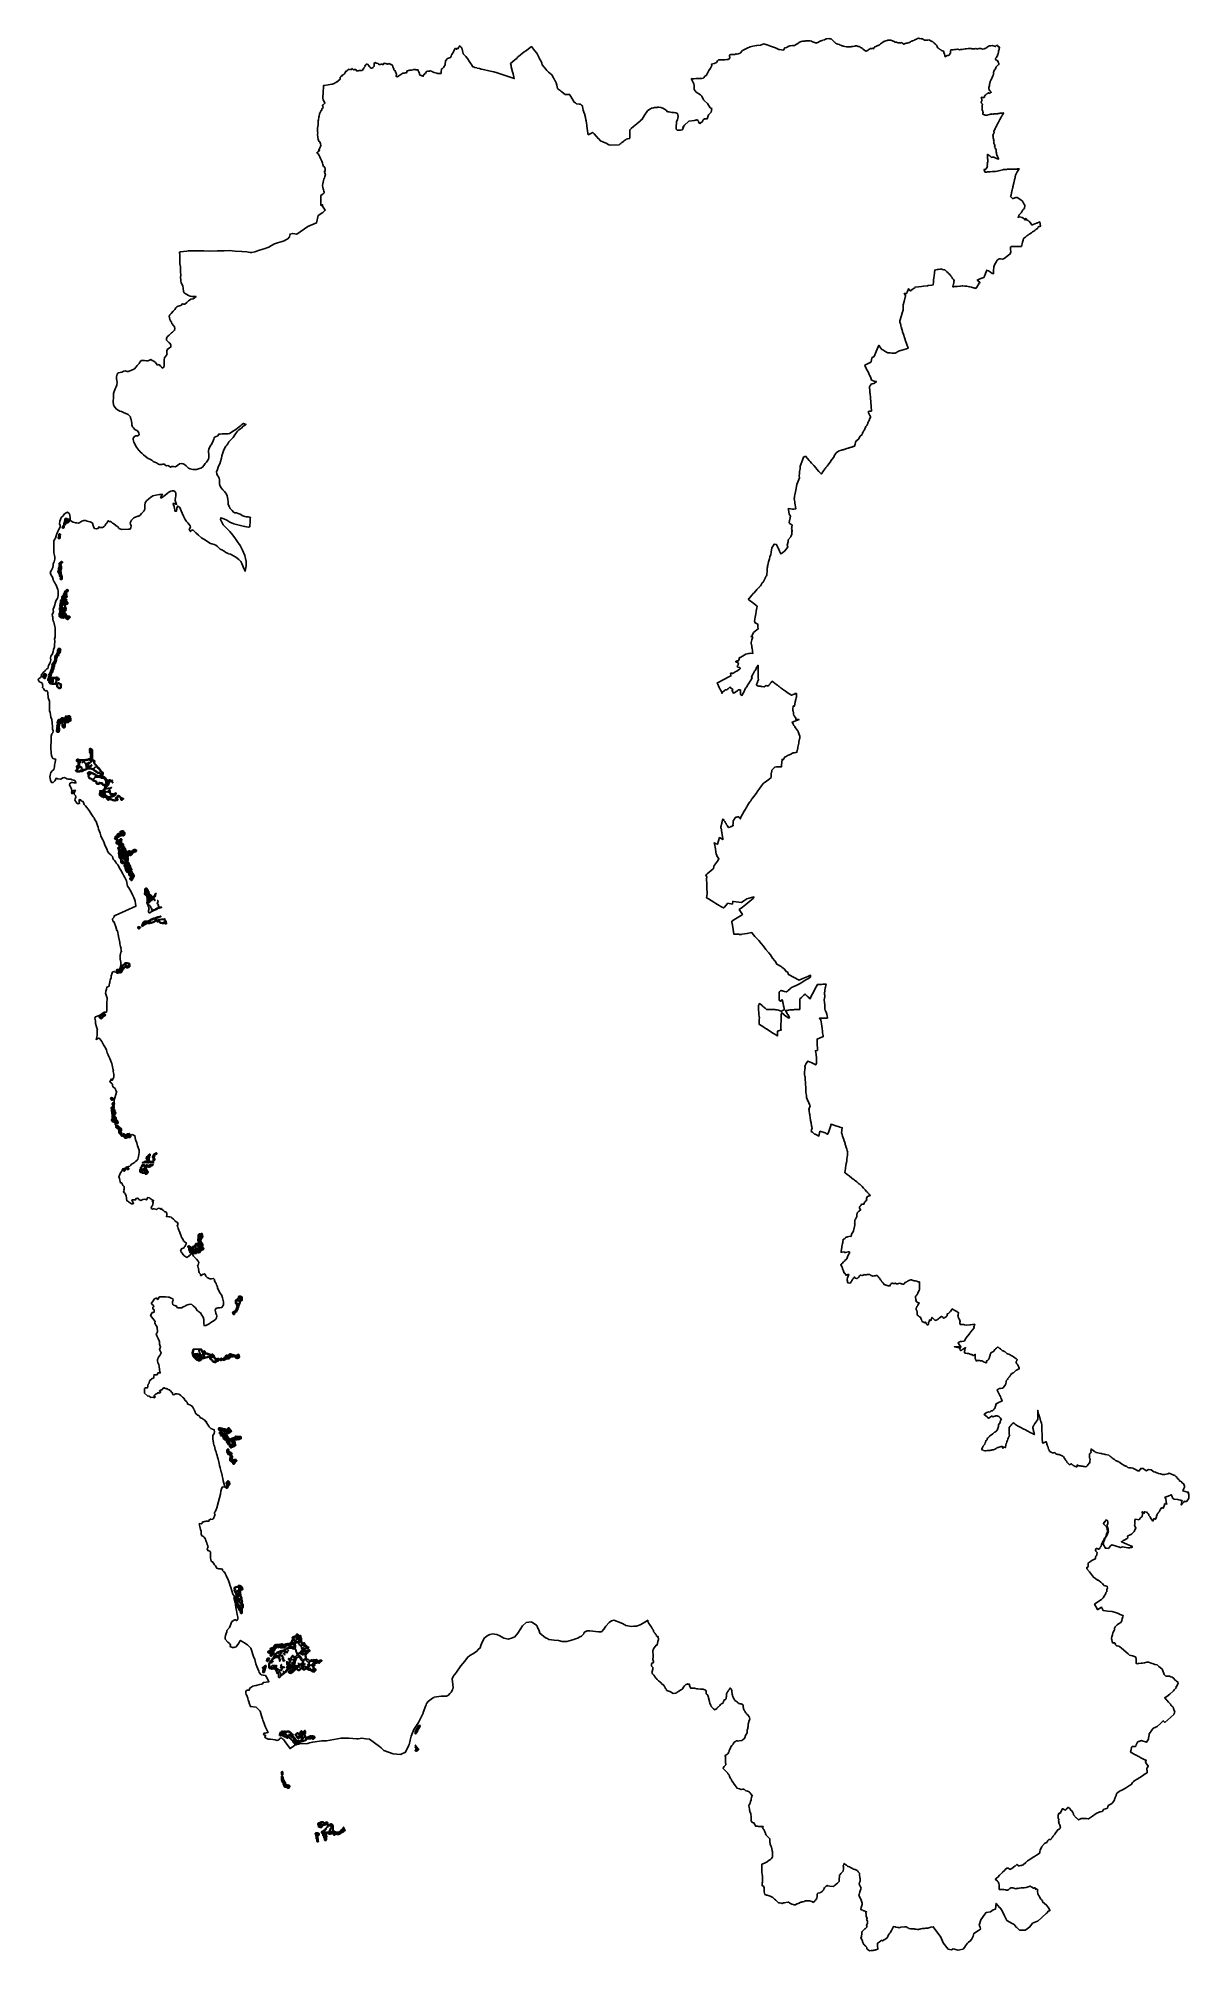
# Model space of a CAD drawing. Header units: metres. Extents: x 273377 to 358923, y 1974345 to 2116525.
import ezdxf

# ---------------------------------------------------------------- set-up
doc = ezdxf.new("R2010")
doc.units = ezdxf.units.M
doc.header["$MEASUREMENT"] = 0
for name, color, linetype in [('DISTRICT BOUNDRY', 86, 'Continuous'), ('MANGROOVE BUFFER ZONE', 120, 'Continuous'), ('MANGROOVES BUFFER ZONE', 120, 'Continuous')]:
    doc.layers.add(name, color=color, linetype=linetype)
pattern_1 = [(90, (0, 0), (-17.96051224, 17.96051224), [4.7625, -31.15852448]), (45, (0, 0), (-17.96051224, 17.96051224), [4.7625, -20.6375]), (135, (0, 0), (-17.96051224, -17.96051224), [4.7625, -20.6375])]
pattern_2 = [(90, (0, 0), (-8.98025612, 8.98025612), [2.38125, -15.57926224]), (45, (0, 0), (-8.98025612, 8.98025612), [2.38125, -10.31875]), (135, (0, 0), (-8.98025612, -8.98025612), [2.38125, -10.31875])]

msp = doc.modelspace()

# ---------------------------------------------------------------- hatches: boundary and pattern name
at = {"layer": 'MANGROOVE BUFFER ZONE'}
h = msp.add_hatch(dxfattribs=at)
h.set_pattern_fill('GRASS', color=256)
h.set_pattern_definition(pattern_1)
h.paths.add_polyline_path([(275317, 2080199), (275314, 2080215), (275312, 2080222), (275307, 2080231), (275301, 2080237), (275293, 2080248), (275274, 2080280), (275265, 2080286), (275259, 2080288), (275246, 2080290), (275237, 2080290), (275230, 2080290), (275227, 2080289), (275223, 2080287), (275215, 2080284), (275200, 2080273), (275187, 2080252), (275182, 2080236), (275180, 2080210), (275171, 2080199), (275159, 2080174), (275160, 2080144), (275169, 2080123), (275184, 2080104), (275196, 2080096), (275215, 2080092), (275234, 2080093), (275242, 2080098), (275259, 2080106), (275272, 2080117), (275283, 2080134), (275310, 2080166)])
h = msp.add_hatch(dxfattribs=at)
h.set_pattern_fill('GRASS', color=256)
h.set_pattern_definition(pattern_1)
h.paths.add_polyline_path([(275301, 2080370), (275305, 2080365), (275315, 2080359), (275329, 2080354), (275340, 2080350), (275363, 2080351), (275374, 2080355), (275383, 2080358), (275390, 2080362), (275406, 2080368), (275415, 2080380), (275420, 2080389), (275432, 2080422), (275438, 2080445), (275439, 2080473), (275454, 2080487), (275459, 2080499), (275467, 2080500), (275493, 2080499), (275505, 2080504), (275519, 2080512), (275528, 2080508), (275538, 2080499), (275546, 2080494), (275554, 2080491), (275566, 2080489), (275574, 2080487), (275590, 2080491), (275611, 2080506), (275620, 2080514), (275628, 2080537), (275644, 2080551), (275655, 2080566), (275671, 2080581), (275677, 2080594), (275682, 2080601), (275693, 2080628), (275695, 2080640), (275709, 2080684), (275704, 2080704), (275703, 2080722), (275695, 2080742), (275694, 2080751), (275674, 2080767), (275657, 2080772), (275637, 2080780), (275620, 2080779), (275610, 2080777), (275598, 2080767), (275588, 2080756), (275580, 2080741), (275574, 2080727), (275562, 2080717), (275568, 2080746), (275563, 2080781), (275559, 2080790), (275542, 2080808), (275532, 2080814), (275522, 2080818), (275514, 2080819), (275468, 2080823), (275452, 2080824), (275426, 2080826), (275402, 2080822), (275387, 2080818), (275381, 2080814), (275357, 2080788), (275350, 2080762), (275347, 2080717), (275340, 2080629), (275331, 2080612), (275324, 2080585), (275315, 2080551), (275310, 2080520), (275302, 2080494), (275291, 2080439), (275286, 2080415), (275286, 2080406), (275289, 2080392), (275291, 2080383)])
h.paths.add_polyline_path([(275338, 2080403), (275338, 2080410), (275345, 2080445), (275353, 2080466), (275355, 2080488), (275364, 2080529), (275368, 2080552), (275383, 2080608), (275386, 2080632), (275395, 2080667), (275399, 2080742), (275399, 2080754), (275409, 2080769), (275427, 2080772), (275467, 2080771), (275485, 2080770), (275507, 2080769), (275517, 2080763), (275518, 2080746), (275515, 2080739), (275510, 2080720), (275510, 2080715), (275508, 2080706), (275502, 2080689), (275503, 2080668), (275500, 2080660), (275488, 2080660), (275484, 2080666), (275483, 2080670), (275481, 2080676), (275479, 2080680), (275474, 2080683), (275471, 2080684), (275467, 2080684), (275466, 2080683), (275466, 2080678), (275466, 2080635), (275468, 2080630), (275481, 2080617), (275494, 2080601), (275504, 2080581), (275513, 2080564), (275506, 2080555), (275503, 2080550), (275480, 2080551), (275479, 2080559), (275476, 2080567), (275474, 2080573), (275470, 2080587), (275468, 2080590), (275465, 2080591), (275464, 2080591), (275461, 2080590), (275458, 2080588), (275455, 2080585), (275450, 2080581), (275444, 2080572), (275423, 2080537), (275406, 2080507), (275389, 2080483), (275384, 2080444), (275382, 2080426), (275369, 2080406), (275367, 2080402), (275349, 2080402)], flags=16)
h.paths.add_polyline_path([(275568, 2080558), (275572, 2080593), (275571, 2080617), (275561, 2080632), (275555, 2080641), (275554, 2080658), (275567, 2080660), (275579, 2080647), (275580, 2080648), (275584, 2080655), (275587, 2080662), (275600, 2080680), (275622, 2080696), (275627, 2080703), (275627, 2080720), (275630, 2080729), (275638, 2080731), (275646, 2080728), (275655, 2080719), (275658, 2080703), (275658, 2080697), (275659, 2080691), (275656, 2080684), (275646, 2080644), (275636, 2080621), (275612, 2080593), (275590, 2080575), (275581, 2080565), (275575, 2080548), (275573, 2080542), (275568, 2080543)], flags=16)
h = msp.add_hatch(dxfattribs=at)
h.set_pattern_fill('GRASS', color=256)
h.set_pattern_definition(pattern_1)
h.paths.add_polyline_path([(274933, 2079527), (274932, 2079525), (274913, 2079516), (274903, 2079510), (274897, 2079505), (274896, 2079502), (274896, 2079500), (274899, 2079494), (274880, 2079469), (274866, 2079426), (274866, 2079414), (274863, 2079411), (274861, 2079382), (274868, 2079354), (274873, 2079341), (274886, 2079331), (274895, 2079325), (274904, 2079320), (274922, 2079317), (274934, 2079317), (274945, 2079319), (274959, 2079328), (274977, 2079338), (275002, 2079372), (275010, 2079394), (275012, 2079412), (275014, 2079428), (275018, 2079466), (275004, 2079502), (274990, 2079520), (274988, 2079530), (275004, 2079547), (275031, 2079579), (275040, 2079610), (275029, 2079654), (275012, 2079668), (275009, 2079668), (275003, 2079661), (274995, 2079660), (274987, 2079667), (274976, 2079675), (274968, 2079675), (274939, 2079671), (274909, 2079642), (274899, 2079618), (274897, 2079609), (274901, 2079565), (274906, 2079556), (274911, 2079549), (274921, 2079534), (274926, 2079530)])
h.paths.add_polyline_path([(274953, 2079574), (274949, 2079577), (274948, 2079588), (274945, 2079607), (274947, 2079608), (274950, 2079614), (274954, 2079618), (274964, 2079625), (274975, 2079627), (274984, 2079627), (274988, 2079623), (274989, 2079621), (274991, 2079614), (274986, 2079597), (274982, 2079592), (274972, 2079586), (274964, 2079578), (274956, 2079574)], flags=16)
h.paths.add_polyline_path([(274955, 2079479), (274959, 2079478), (274966, 2079467), (274970, 2079425), (274966, 2079408), (274955, 2079383), (274943, 2079373), (274935, 2079368), (274929, 2079365), (274926, 2079365), (274920, 2079367), (274916, 2079374), (274911, 2079379), (274912, 2079396), (274915, 2079415), (274915, 2079431), (274916, 2079445), (274922, 2079457), (274929, 2079466), (274947, 2079475)], flags=16)
h = msp.add_hatch(dxfattribs=at)
h.set_pattern_fill('GRASS', color=256, scale=25)
h.paths.add_polyline_path([(275089, 2077036), (275097, 2077069), (275097, 2077112), (275104, 2077157), (275109, 2077173), (275114, 2077206), (275113, 2077225), (275099, 2077246), (275091, 2077256), (275097, 2077292), (275093, 2077328), (275089, 2077339), (275084, 2077346), (275075, 2077353), (275073, 2077361), (275071, 2077379), (275067, 2077401), (275063, 2077418), (275070, 2077433), (275080, 2077448), (275098, 2077472), (275111, 2077492), (275139, 2077506), (275146, 2077515), (275162, 2077522), (275176, 2077531), (275184, 2077541), (275189, 2077561), (275188, 2077573), (275178, 2077583), (275177, 2077592), (275175, 2077600), (275170, 2077605), (275153, 2077612), (275141, 2077616), (275131, 2077623), (275113, 2077628), (275093, 2077627), (275086, 2077625), (275083, 2077622), (275073, 2077616), (275053, 2077607), (275025, 2077571), (275014, 2077559), (275004, 2077546), (274993, 2077543), (274977, 2077533), (274955, 2077519), (274941, 2077510), (274933, 2077497), (274930, 2077483), (274929, 2077469), (274934, 2077457), (274934, 2077453), (274932, 2077450), (274927, 2077441), (274929, 2077412), (274932, 2077399), (274942, 2077382), (274949, 2077343), (274942, 2077333), (274930, 2077315), (274923, 2077293), (274924, 2077266), (274932, 2077249), (274934, 2077238), (274934, 2077230), (274929, 2077218), (274919, 2077194), (274903, 2077170), (274888, 2077147), (274888, 2077121), (274888, 2077114), (274888, 2077098), (274882, 2077065), (274874, 2077002), (274878, 2076969), (274867, 2076948), (274866, 2076931), (274850, 2076914), (274840, 2076895), (274839, 2076860), (274844, 2076846), (274850, 2076839), (274854, 2076821), (274859, 2076806), (274870, 2076775), (274874, 2076771), (274891, 2076760), (274900, 2076754), (274902, 2076742), (274904, 2076727), (274925, 2076676), (274928, 2076667), (274929, 2076663), (274938, 2076652), (274951, 2076635), (274964, 2076605), (274964, 2076578), (274970, 2076565), (274991, 2076514), (275013, 2076476), (275028, 2076450), (275041, 2076427), (275042, 2076423), (275041, 2076417), (275035, 2076399), (275020, 2076379), (275016, 2076370), (275011, 2076359), (275003, 2076341), (275005, 2076319), (275008, 2076311), (275026, 2076286), (275036, 2076280), (275044, 2076276), (275054, 2076275), (275075, 2076274), (275099, 2076280), (275126, 2076296), (275149, 2076329), (275155, 2076411), (275159, 2076493), (275147, 2076505), (275148, 2076546), (275142, 2076562), (275138, 2076570), (275136, 2076578), (275132, 2076587), (275128, 2076591), (275124, 2076598), (275118, 2076608), (275110, 2076631), (275102, 2076649), (275097, 2076669), (275095, 2076689), (275092, 2076705), (275085, 2076720), (275083, 2076759), (275084, 2076772), (275084, 2076779), (275078, 2076798), (275071, 2076837), (275065, 2076873), (275060, 2076882), (275059, 2076899), (275067, 2076945)])
h.paths.add_polyline_path([(274932, 2077024), (274930, 2077046), (274933, 2077060), (274935, 2077075), (274935, 2077094), (274935, 2077137), (274938, 2077146), (274946, 2077153), (274953, 2077151), (274954, 2077145), (274952, 2077140), (274947, 2077115), (274952, 2077108), (274959, 2077093), (274959, 2077090), (274958, 2077086), (274956, 2077080), (274955, 2077075), (274952, 2077068), (274955, 2077067), (274956, 2077068), (274959, 2077071), (274962, 2077076), (274974, 2077080), (274979, 2077083), (274985, 2077087), (274983, 2077091), (274981, 2077093), (274979, 2077099), (274982, 2077104), (274985, 2077110), (274989, 2077116), (274998, 2077126), (274996, 2077134), (274995, 2077138), (274991, 2077142), (274993, 2077149), (274997, 2077150), (275000, 2077153), (275003, 2077161), (275001, 2077169), (275004, 2077187), (275001, 2077191), (274996, 2077197), (274995, 2077202), (274996, 2077208), (275003, 2077214), (275009, 2077224), (275007, 2077229), (275003, 2077232), (275002, 2077232), (275000, 2077230), (274995, 2077225), (274988, 2077217), (274986, 2077209), (274979, 2077190), (274975, 2077176), (274972, 2077170), (274969, 2077165), (274966, 2077163), (274962, 2077164), (274967, 2077182), (274971, 2077193), (274978, 2077221), (274984, 2077228), (274988, 2077238), (274988, 2077248), (274985, 2077257), (274983, 2077261), (274979, 2077263), (274974, 2077272), (274972, 2077284), (274977, 2077288), (274978, 2077284), (274982, 2077275), (274990, 2077263), (274995, 2077255), (274996, 2077246), (275000, 2077243), (275003, 2077246), (275011, 2077255), (275011, 2077270), (275006, 2077279), (275004, 2077302), (275001, 2077309), (274997, 2077348), (274996, 2077385), (275001, 2077387), (275002, 2077391), (274997, 2077402), (274995, 2077405), (274990, 2077409), (274984, 2077415), (274978, 2077422), (274975, 2077427), (274980, 2077427), (274984, 2077426), (274987, 2077422), (274990, 2077421), (275000, 2077420), (275002, 2077422), (275008, 2077425), (275012, 2077423), (275014, 2077406), (275015, 2077402), (275022, 2077365), (275024, 2077341), (275026, 2077321), (275027, 2077317), (275031, 2077318), (275034, 2077319), (275036, 2077319), (275038, 2077316), (275045, 2077314), (275044, 2077301), (275043, 2077293), (275040, 2077291), (275036, 2077299), (275035, 2077303), (275032, 2077304), (275028, 2077304), (275025, 2077296), (275023, 2077279), (275020, 2077274), (275018, 2077249), (275019, 2077238), (275016, 2077233), (275015, 2077221), (275020, 2077209), (275024, 2077202), (275028, 2077200), (275033, 2077203), (275040, 2077207), (275042, 2077209), (275053, 2077211), (275060, 2077210), (275067, 2077204), (275049, 2077149), (275042, 2077129), (275042, 2077118), (275048, 2077099), (275044, 2077038), (275030, 2076996), (275022, 2076991), (275021, 2076967), (275016, 2076954), (275015, 2076950), (275013, 2076947), (275011, 2076945), (275009, 2076942), (275006, 2076933), (275000, 2076910), (274988, 2076907), (274982, 2076904), (274980, 2076900), (274983, 2076895), (274999, 2076894), (274998, 2076880), (275003, 2076872), (275007, 2076872), (275015, 2076870), (275021, 2076841), (275020, 2076827), (275023, 2076810), (275033, 2076767), (275033, 2076757), (275030, 2076748), (275028, 2076731), (275036, 2076719), (275045, 2076679), (275058, 2076632), (275065, 2076616), (275079, 2076569), (275086, 2076560), (275090, 2076555), (275094, 2076547), (275098, 2076537), (275099, 2076491), (275107, 2076481), (275110, 2076477), (275111, 2076445), (275113, 2076429), (275110, 2076412), (275105, 2076398), (275099, 2076357), (275097, 2076341), (275090, 2076332), (275084, 2076328), (275080, 2076325), (275078, 2076320), (275067, 2076317), (275061, 2076318), (275057, 2076320), (275054, 2076329), (275056, 2076336), (275061, 2076341), (275072, 2076342), (275083, 2076345), (275085, 2076351), (275085, 2076365), (275091, 2076404), (275097, 2076419), (275092, 2076432), (275088, 2076446), (275076, 2076464), (275042, 2076524), (275034, 2076535), (275025, 2076567), (275024, 2076585), (275018, 2076614), (275019, 2076648), (275016, 2076655), (275009, 2076679), (275009, 2076693), (275005, 2076703), (274999, 2076726), (274992, 2076740), (274984, 2076749), (274975, 2076760), (274968, 2076772), (274958, 2076783), (274952, 2076792), (274944, 2076809), (274941, 2076828), (274940, 2076835), (274945, 2076835), (274948, 2076834), (274951, 2076835), (274958, 2076840), (274968, 2076842), (274970, 2076837), (274973, 2076828), (274976, 2076816), (274978, 2076799), (274981, 2076797), (274986, 2076804), (274989, 2076809), (274989, 2076839), (274988, 2076856), (274988, 2076868), (274985, 2076868), (274982, 2076867), (274979, 2076865), (274971, 2076861), (274955, 2076849), (274947, 2076842), (274944, 2076838), (274943, 2076841), (274942, 2076844), (274941, 2076853), (274939, 2076862), (274936, 2076863), (274932, 2076861), (274930, 2076854), (274933, 2076834), (274933, 2076818), (274940, 2076805), (274947, 2076791), (274947, 2076784), (274946, 2076783), (274944, 2076781), (274941, 2076781), (274938, 2076784), (274936, 2076789), (274936, 2076793), (274933, 2076800), (274927, 2076803), (274922, 2076806), (274908, 2076813), (274904, 2076820), (274903, 2076828), (274901, 2076838), (274897, 2076854), (274888, 2076874), (274898, 2076893), (274910, 2076908), (274914, 2076924), (274928, 2076965), (274928, 2076994), (274929, 2077013)], flags=16)
h.paths.add_polyline_path([(274962, 2076931), (274964, 2076932), (274964, 2076925), (274964, 2076918), (274955, 2076903), (274948, 2076890), (274944, 2076887), (274941, 2076885), (274939, 2076892), (274943, 2076900), (274945, 2076906), (274945, 2076909), (274950, 2076913), (274952, 2076918), (274954, 2076926), (274959, 2076929)], flags=0)
h.paths.add_polyline_path([(274963, 2076757), (274964, 2076757), (274965, 2076754), (274968, 2076754), (274971, 2076754), (274974, 2076752), (274974, 2076749), (274974, 2076746), (274973, 2076742), (274969, 2076737), (274963, 2076734), (274959, 2076733), (274957, 2076736), (274957, 2076745), (274956, 2076748), (274958, 2076753), (274959, 2076755)], flags=16)
h.paths.add_polyline_path([(274977, 2076744), (274981, 2076744), (274983, 2076743), (274986, 2076740), (274988, 2076737), (274992, 2076730), (274991, 2076722), (274992, 2076703), (274995, 2076688), (275000, 2076669), (275005, 2076650), (275008, 2076639), (275008, 2076635), (275003, 2076633), (275001, 2076634), (274999, 2076639), (274996, 2076645), (274994, 2076649), (274992, 2076657), (274991, 2076661), (274987, 2076669), (274982, 2076677), (274974, 2076687), (274973, 2076729), (274973, 2076731), (274975, 2076732), (274975, 2076736), (274976, 2076740)], flags=16)
h.paths.add_polyline_path([(275000, 2077438), (274995, 2077443), (274991, 2077454), (274980, 2077468), (274982, 2077476), (274986, 2077479), (274992, 2077483), (275012, 2077495), (275017, 2077498), (275026, 2077495), (275033, 2077494), (275037, 2077495), (275041, 2077501), (275047, 2077513), (275051, 2077524), (275066, 2077536), (275076, 2077545), (275080, 2077555), (275079, 2077563), (275089, 2077576), (275093, 2077576), (275107, 2077578), (275112, 2077576), (275118, 2077574), (275124, 2077570), (275128, 2077562), (275126, 2077559), (275119, 2077554), (275111, 2077550), (275097, 2077541), (275077, 2077527), (275068, 2077518), (275058, 2077501), (275045, 2077483), (275040, 2077479), (275035, 2077479), (275031, 2077477), (275025, 2077470), (275020, 2077460), (275015, 2077442), (275009, 2077437)], flags=16)
h = msp.add_hatch(dxfattribs=at)
h.set_pattern_fill('GRASS', color=256, scale=25)
h.paths.add_polyline_path([(275497, 2075227), (275482, 2075248), (275481, 2075255), (275481, 2075266), (275482, 2075281), (275481, 2075293), (275476, 2075305), (275456, 2075333), (275454, 2075341), (275443, 2075356), (275430, 2075378), (275423, 2075390), (275419, 2075396), (275414, 2075403), (275401, 2075411), (275388, 2075415), (275382, 2075417), (275369, 2075417), (275362, 2075415), (275356, 2075413), (275351, 2075411), (275346, 2075408), (275337, 2075401), (275327, 2075389), (275317, 2075373), (275320, 2075340), (275324, 2075325), (275320, 2075315), (275314, 2075306), (275303, 2075280), (275272, 2075239), (275257, 2075210), (275256, 2075166), (275265, 2075158), (275268, 2075153), (275267, 2075150), (275264, 2075145), (275260, 2075120), (275260, 2075090), (275248, 2075057), (275244, 2075060), (275237, 2075061), (275232, 2075060), (275230, 2075057), (275229, 2075044), (275228, 2075038), (275223, 2075038), (275220, 2075038), (275218, 2075042), (275215, 2075049), (275212, 2075064), (275207, 2075065), (275200, 2075065), (275192, 2075065), (275185, 2075063), (275181, 2075061), (275169, 2075056), (275162, 2075051), (275151, 2075040), (275138, 2075018), (275137, 2074992), (275131, 2074973), (275120, 2074913), (275126, 2074872), (275145, 2074854), (275148, 2074846), (275140, 2074835), (275128, 2074828), (275118, 2074807), (275114, 2074800), (275112, 2074799), (275100, 2074797), (275093, 2074794), (275081, 2074789), (275065, 2074766), (275058, 2074749), (275041, 2074692), (275037, 2074650), (275034, 2074581), (275046, 2074567), (275044, 2074558), (275037, 2074555), (275032, 2074551), (275028, 2074546), (275024, 2074534), (275018, 2074518), (275007, 2074488), (274995, 2074435), (274985, 2074384), (274987, 2074324), (274985, 2074298), (274993, 2074285), (275002, 2074275), (275007, 2074259), (274998, 2074227), (274989, 2074206), (274984, 2074201), (274970, 2074189), (274961, 2074167), (274960, 2074142), (274970, 2074065), (274973, 2074013), (274969, 2073956), (274972, 2073938), (274975, 2073876), (274975, 2073846), (274977, 2073815), (274975, 2073811), (274973, 2073809), (274967, 2073806), (274963, 2073804), (274957, 2073801), (274951, 2073797), (274945, 2073792), (274939, 2073786), (274936, 2073776), (274934, 2073766), (274934, 2073760), (274932, 2073728), (274934, 2073718), (274934, 2073715), (274936, 2073707), (274935, 2073703), (274934, 2073702), (274932, 2073700), (274929, 2073605), (274928, 2073573), (274930, 2073563), (274932, 2073547), (274953, 2073516), (274972, 2073502), (274997, 2073481), (275018, 2073472), (275048, 2073466), (275065, 2073462), (275108, 2073447), (275145, 2073436), (275219, 2073421), (275252, 2073418), (275272, 2073426), (275289, 2073439), (275292, 2073455), (275296, 2073458), (275306, 2073460), (275322, 2073458), (275338, 2073453), (275350, 2073445), (275366, 2073442), (275377, 2073436), (275395, 2073420), (275407, 2073415), (275426, 2073396), (275480, 2073357), (275507, 2073338), (275529, 2073321), (275539, 2073313), (275548, 2073306), (275557, 2073305), (275578, 2073309), (275599, 2073319), (275615, 2073331), (275624, 2073353), (275615, 2073398), (275604, 2073414), (275602, 2073419), (275602, 2073422), (275604, 2073423), (275613, 2073422), (275625, 2073417), (275642, 2073412), (275668, 2073406), (275686, 2073413), (275693, 2073418), (275704, 2073424), (275714, 2073438), (275724, 2073459), (275737, 2073474), (275740, 2073480), (275739, 2073520), (275728, 2073537), (275713, 2073549), (275693, 2073555), (275675, 2073555), (275668, 2073558), (275626, 2073561), (275602, 2073557), (275578, 2073560), (275560, 2073572), (275541, 2073578), (275527, 2073587), (275496, 2073600), (275486, 2073601), (275474, 2073611), (275472, 2073642), (275467, 2073658), (275458, 2073671), (275444, 2073687), (275425, 2073725), (275419, 2073748), (275412, 2073764), (275392, 2073796), (275357, 2073806), (275325, 2073812), (275308, 2073812), (275287, 2073809), (275277, 2073807), (275273, 2073804), (275266, 2073801), (275260, 2073798), (275256, 2073793), (275251, 2073786), (275246, 2073777), (275241, 2073765), (275244, 2073737), (275250, 2073719), (275290, 2073665), (275312, 2073642), (275311, 2073628), (275310, 2073622), (275304, 2073616), (275296, 2073613), (275291, 2073609), (275282, 2073607), (275271, 2073603), (275252, 2073601), (275237, 2073603), (275227, 2073607), (275217, 2073611), (275204, 2073616), (275190, 2073620), (275172, 2073623), (275164, 2073622), (275161, 2073629), (275162, 2073635), (275167, 2073646), (275166, 2073658), (275166, 2073670), (275170, 2073677), (275178, 2073692), (275187, 2073704), (275189, 2073722), (275195, 2073735), (275192, 2073770), (275188, 2073784), (275188, 2073821), (275189, 2073829), (275190, 2073838), (275196, 2073843), (275203, 2073848), (275216, 2073857), (275226, 2073862), (275233, 2073866), (275240, 2073870), (275246, 2073875), (275253, 2073882), (275257, 2073893), (275259, 2073900), (275262, 2073903), (275267, 2073902), (275287, 2073894), (275306, 2073889), (275320, 2073895), (275340, 2073898), (275355, 2073911), (275363, 2073927), (275370, 2073939), (275372, 2073952), (275374, 2073955), (275375, 2073956), (275379, 2073957), (275386, 2073957), (275391, 2073958), (275399, 2073959), (275407, 2073960), (275419, 2073967), (275425, 2073969), (275434, 2073972), (275437, 2073976), (275446, 2074005), (275445, 2074016), (275443, 2074026), (275436, 2074047), (275433, 2074057), (275431, 2074072), (275431, 2074084), (275437, 2074098), (275456, 2074126), (275459, 2074170), (275435, 2074198), (275430, 2074203), (275421, 2074207), (275410, 2074211), (275401, 2074217), (275394, 2074231), (275386, 2074256), (275393, 2074295), (275396, 2074310), (275397, 2074321), (275395, 2074332), (275395, 2074337), (275386, 2074367), (275414, 2074429), (275415, 2074447), (275415, 2074459), (275415, 2074459), (275549, 2074462), (275561, 2074471), (275565, 2074478), (275584, 2074503), (275588, 2074521), (275586, 2074544), (275580, 2074565), (275575, 2074578), (275567, 2074589), (275560, 2074593), (275544, 2074603), (275531, 2074621), (275529, 2074630), (275514, 2074637), (275492, 2074648), (275471, 2074656), (275455, 2074665), (275437, 2074677), (275430, 2074689), (275431, 2074699), (275443, 2074716), (275484, 2074742), (275491, 2074750), (275493, 2074756), (275495, 2074769), (275483, 2074804), (275474, 2074812), (275460, 2074821), (275451, 2074823), (275430, 2074823), (275410, 2074822), (275403, 2074818), (275397, 2074814), (275395, 2074819), (275393, 2074828), (275391, 2074846), (275392, 2074878), (275399, 2074932), (275403, 2074945), (275407, 2074958), (275415, 2074958), (275429, 2074954), (275435, 2074946), (275451, 2074937), (275466, 2074934), (275480, 2074938), (275493, 2074946), (275500, 2074956), (275507, 2074974), (275520, 2074999), (275521, 2075025), (275519, 2075038), (275519, 2075050), (275501, 2075070), (275491, 2075079), (275493, 2075096), (275487, 2075106), (275481, 2075112), (275475, 2075121), (275474, 2075137), (275493, 2075163), (275501, 2075197)])
h.paths.add_polyline_path([(275316, 2075214), (275323, 2075226), (275341, 2075244), (275348, 2075254), (275356, 2075266), (275360, 2075275), (275368, 2075283), (275374, 2075288), (275376, 2075297), (275377, 2075303), (275378, 2075318), (275376, 2075331), (275369, 2075341), (275366, 2075351), (275368, 2075360), (275371, 2075363), (275373, 2075365), (275375, 2075365), (275381, 2075363), (275383, 2075360), (275384, 2075357), (275379, 2075351), (275378, 2075342), (275387, 2075332), (275399, 2075328), (275401, 2075325), (275398, 2075317), (275399, 2075314), (275402, 2075314), (275403, 2075306), (275398, 2075292), (275389, 2075286), (275385, 2075284), (275388, 2075279), (275394, 2075278), (275401, 2075284), (275405, 2075289), (275416, 2075291), (275428, 2075286), (275431, 2075280), (275433, 2075274), (275432, 2075269), (275425, 2075263), (275416, 2075261), (275408, 2075253), (275401, 2075247), (275387, 2075235), (275368, 2075205), (275356, 2075192), (275347, 2075186), (275341, 2075180), (275340, 2075170), (275338, 2075158), (275334, 2075150), (275331, 2075145), (275328, 2075144), (275326, 2075141), (275324, 2075140), (275319, 2075138), (275319, 2075141), (275327, 2075150), (275331, 2075157), (275331, 2075163), (275332, 2075170), (275333, 2075175), (275332, 2075181), (275330, 2075185), (275327, 2075188), (275323, 2075190), (275320, 2075188), (275316, 2075186), (275308, 2075186), (275305, 2075188), (275307, 2075196)], flags=16)
h.paths.add_polyline_path([(275316, 2075130), (275334, 2075133), (275349, 2075137), (275364, 2075144), (275374, 2075151), (275394, 2075172), (275410, 2075190), (275415, 2075199), (275419, 2075205), (275424, 2075209), (275427, 2075215), (275431, 2075216), (275437, 2075216), (275441, 2075213), (275447, 2075210), (275448, 2075207), (275450, 2075203), (275450, 2075198), (275448, 2075188), (275440, 2075178), (275427, 2075158), (275426, 2075133), (275422, 2075110), (275417, 2075088), (275406, 2075055), (275407, 2075047), (275409, 2075045), (275417, 2075047), (275423, 2075053), (275432, 2075067), (275436, 2075074), (275440, 2075076), (275446, 2075071), (275454, 2075054), (275461, 2075039), (275465, 2075035), (275471, 2075024), (275473, 2075018), (275472, 2075005), (275470, 2074992), (275467, 2074987), (275459, 2074987), (275454, 2074995), (275447, 2074997), (275427, 2075008), (275416, 2075013), (275405, 2075013), (275394, 2075014), (275380, 2075019), (275354, 2075034), (275344, 2075049), (275327, 2075082), (275319, 2075103), (275316, 2075111), (275313, 2075113), (275309, 2075122), (275310, 2075127)], flags=16)
h.paths.add_polyline_path([(275314, 2075088), (275316, 2075087), (275322, 2075059), (275326, 2075047), (275329, 2075038), (275336, 2075030), (275338, 2075025), (275340, 2075021), (275341, 2075018), (275343, 2075010), (275344, 2075005), (275346, 2075002), (275349, 2074994), (275351, 2074989), (275352, 2074986), (275350, 2074970), (275344, 2074963), (275341, 2074959), (275344, 2074957), (275346, 2074956), (275349, 2074955), (275353, 2074954), (275352, 2074950), (275350, 2074946), (275345, 2074926), (275346, 2074916), (275348, 2074902), (275350, 2074894), (275347, 2074845), (275343, 2074837), (275344, 2074827), (275348, 2074806), (275348, 2074789), (275348, 2074781), (275347, 2074779), (275324, 2074804), (275318, 2074816), (275327, 2074845), (275333, 2074868), (275333, 2074875), (275329, 2074891), (275327, 2074894), (275322, 2074894), (275322, 2074891), (275324, 2074872), (275324, 2074856), (275323, 2074851), (275316, 2074834), (275313, 2074821), (275305, 2074812), (275298, 2074805), (275290, 2074794), (275285, 2074789), (275279, 2074786), (275273, 2074784), (275276, 2074777), (275280, 2074769), (275281, 2074757), (275282, 2074749), (275275, 2074742), (275267, 2074737), (275258, 2074733), (275240, 2074722), (275234, 2074719), (275229, 2074709), (275231, 2074689), (275233, 2074682), (275237, 2074675), (275242, 2074672), (275247, 2074668), (275253, 2074666), (275258, 2074658), (275261, 2074655), (275266, 2074653), (275272, 2074651), (275279, 2074650), (275294, 2074653), (275302, 2074657), (275307, 2074661), (275310, 2074664), (275312, 2074667), (275313, 2074669), (275310, 2074674), (275309, 2074681), (275311, 2074684), (275315, 2074688), (275322, 2074687), (275329, 2074684), (275336, 2074681), (275342, 2074678), (275347, 2074676), (275353, 2074673), (275357, 2074672), (275359, 2074673), (275353, 2074681), (275348, 2074688), (275344, 2074695), (275343, 2074697), (275338, 2074699), (275327, 2074698), (275319, 2074699), (275314, 2074702), (275309, 2074708), (275306, 2074715), (275298, 2074726), (275294, 2074731), (275295, 2074751), (275295, 2074784), (275296, 2074786), (275298, 2074787), (275309, 2074785), (275318, 2074782), (275327, 2074780), (275337, 2074775), (275347, 2074768), (275355, 2074767), (275360, 2074764), (275369, 2074764), (275377, 2074764), (275384, 2074764), (275391, 2074766), (275403, 2074767), (275425, 2074773), (275434, 2074777), (275437, 2074777), (275441, 2074777), (275441, 2074776), (275440, 2074764), (275432, 2074726), (275427, 2074725), (275417, 2074726), (275405, 2074724), (275396, 2074720), (275389, 2074715), (275366, 2074694), (275366, 2074681), (275366, 2074661), (275366, 2074655), (275363, 2074647), (275362, 2074644), (275363, 2074638), (275363, 2074633), (275366, 2074630), (275376, 2074629), (275382, 2074629), (275383, 2074626), (275384, 2074624), (275382, 2074618), (275380, 2074615), (275379, 2074608), (275381, 2074604), (275384, 2074605), (275395, 2074609), (275400, 2074614), (275404, 2074621), (275407, 2074625), (275410, 2074627), (275419, 2074624), (275428, 2074617), (275437, 2074610), (275449, 2074596), (275457, 2074590), (275460, 2074589), (275465, 2074592), (275468, 2074594), (275471, 2074597), (275473, 2074599), (275478, 2074599), (275486, 2074597), (275491, 2074591), (275495, 2074578), (275501, 2074573), (275507, 2074569), (275513, 2074564), (275519, 2074558), (275523, 2074555), (275526, 2074554), (275517, 2074544), (275510, 2074537), (275503, 2074535), (275501, 2074535), (275500, 2074536), (275498, 2074541), (275499, 2074545), (275501, 2074547), (275505, 2074550), (275507, 2074554), (275507, 2074556), (275503, 2074558), (275502, 2074557), (275500, 2074556), (275499, 2074554), (275498, 2074549), (275492, 2074548), (275488, 2074549), (275486, 2074553), (275486, 2074557), (275485, 2074561), (275481, 2074565), (275479, 2074568), (275474, 2074569), (275471, 2074569), (275469, 2074568), (275469, 2074564), (275473, 2074562), (275485, 2074546), (275497, 2074536), (275497, 2074535), (275497, 2074534), (275497, 2074532), (275494, 2074531), (275492, 2074530), (275488, 2074528), (275490, 2074524), (275498, 2074523), (275506, 2074523), (275516, 2074527), (275517, 2074531), (275519, 2074537), (275522, 2074542), (275525, 2074546), (275527, 2074550), (275532, 2074550), (275537, 2074546), (275538, 2074539), (275538, 2074534), (275538, 2074531), (275534, 2074523), (275525, 2074507), (275517, 2074506), (275512, 2074506), (275505, 2074504), (275492, 2074500), (275487, 2074495), (275483, 2074494), (275466, 2074500), (275457, 2074506), (275445, 2074509), (275438, 2074509), (275423, 2074512), (275408, 2074518), (275390, 2074514), (275381, 2074511), (275372, 2074514), (275362, 2074516), (275354, 2074519), (275344, 2074523), (275323, 2074526), (275315, 2074528), (275312, 2074529), (275312, 2074526), (275306, 2074502), (275304, 2074494), (275302, 2074490), (275296, 2074487), (275294, 2074486), (275283, 2074477), (275275, 2074469), (275273, 2074467), (275263, 2074466), (275252, 2074465), (275247, 2074466), (275252, 2074478), (275255, 2074489), (275256, 2074501), (275256, 2074511), (275254, 2074517), (275248, 2074525), (275248, 2074529), (275246, 2074533), (275250, 2074537), (275256, 2074532), (275258, 2074534), (275260, 2074537), (275263, 2074542), (275263, 2074545), (275260, 2074554), (275256, 2074563), (275253, 2074569), (275253, 2074574), (275255, 2074575), (275259, 2074574), (275264, 2074566), (275267, 2074561), (275269, 2074555), (275274, 2074545), (275276, 2074541), (275281, 2074538), (275286, 2074537), (275291, 2074541), (275293, 2074547), (275295, 2074553), (275296, 2074560), (275291, 2074577), (275276, 2074602), (275254, 2074627), (275238, 2074637), (275229, 2074635), (275219, 2074631), (275212, 2074626), (275213, 2074630), (275215, 2074635), (275215, 2074637), (275212, 2074642), (275202, 2074648), (275192, 2074651), (275189, 2074651), (275185, 2074648), (275180, 2074643), (275173, 2074632), (275169, 2074622), (275161, 2074606), (275146, 2074570), (275145, 2074552), (275145, 2074546), (275155, 2074537), (275166, 2074533), (275182, 2074524), (275192, 2074518), (275199, 2074512), (275188, 2074466), (275110, 2074465), (275113, 2074486), (275116, 2074495), (275118, 2074503), (275119, 2074514), (275121, 2074533), (275123, 2074553), (275129, 2074572), (275132, 2074579), (275138, 2074599), (275155, 2074636), (275172, 2074671), (275174, 2074673), (275177, 2074676), (275181, 2074683), (275187, 2074706), (275195, 2074727), (275212, 2074765), (275236, 2074825), (275245, 2074852), (275273, 2074945), (275284, 2075000), (275305, 2075059), (275309, 2075075), (275310, 2075086), (275311, 2075087)], flags=16)
h.paths.add_polyline_path([(275206, 2075055), (275208, 2075054), (275209, 2075049), (275211, 2075043), (275214, 2075038), (275216, 2075035), (275217, 2075031), (275215, 2075026), (275211, 2075022), (275207, 2075020), (275203, 2075021), (275197, 2075026), (275198, 2075036), (275201, 2075047), (275202, 2075055), (275203, 2075056)], flags=16)
h.paths.add_polyline_path([(275221, 2075011), (275223, 2075010), (275229, 2075007), (275236, 2075003), (275240, 2074998), (275238, 2074992), (275236, 2074984), (275229, 2074950), (275226, 2074940), (275212, 2074916), (275204, 2074904), (275195, 2074896), (275186, 2074893), (275175, 2074893), (275170, 2074895), (275169, 2074903), (275169, 2074910), (275170, 2074919), (275172, 2074925), (275178, 2074957), (275183, 2074967), (275184, 2074977), (275186, 2075010), (275191, 2075012), (275200, 2075015), (275211, 2075013)], flags=16)
h.paths.add_polyline_path([(275184, 2074812), (275188, 2074811), (275188, 2074807), (275181, 2074796), (275168, 2074763), (275164, 2074748), (275155, 2074733), (275139, 2074695), (275130, 2074672), (275119, 2074649), (275111, 2074643), (275103, 2074642), (275094, 2074642), (275089, 2074643), (275092, 2074655), (275093, 2074663), (275095, 2074675), (275103, 2074709), (275106, 2074746), (275117, 2074746), (275138, 2074748), (275146, 2074752), (275156, 2074761), (275162, 2074782), (275172, 2074802), (275179, 2074811)], flags=16)
h.paths.add_polyline_path([(275105, 2074559), (275107, 2074557), (275107, 2074552), (275106, 2074543), (275104, 2074534), (275103, 2074528), (275100, 2074520), (275101, 2074512), (275108, 2074506), (275104, 2074500), (275102, 2074493), (275094, 2074483), (275090, 2074478), (275089, 2074474), (275088, 2074470), (275087, 2074468), (275081, 2074467), (275069, 2074467), (275068, 2074469), (275074, 2074495), (275081, 2074515), (275090, 2074539), (275093, 2074545), (275096, 2074548), (275099, 2074552), (275102, 2074558)], flags=16)
h.paths.add_polyline_path([(275313, 2074480), (275338, 2074474), (275346, 2074470), (275354, 2074467), (275357, 2074464), (275360, 2074461), (275363, 2074459), (275365, 2074455), (275365, 2074449), (275364, 2074441), (275354, 2074426), (275347, 2074411), (275344, 2074404), (275339, 2074385), (275339, 2074378), (275340, 2074368), (275339, 2074360), (275338, 2074357), (275331, 2074356), (275328, 2074354), (275327, 2074350), (275327, 2074347), (275329, 2074345), (275333, 2074341), (275337, 2074338), (275341, 2074333), (275344, 2074325), (275343, 2074282), (275343, 2074250), (275342, 2074241), (275339, 2074232), (275334, 2074225), (275318, 2074213), (275314, 2074206), (275315, 2074201), (275317, 2074189), (275318, 2074185), (275319, 2074182), (275326, 2074177), (275326, 2074177), (275329, 2074176), (275331, 2074171), (275330, 2074167), (275323, 2074164), (275311, 2074162), (275309, 2074143), (275312, 2074139), (275315, 2074138), (275320, 2074136), (275323, 2074134), (275324, 2074132), (275327, 2074129), (275330, 2074125), (275334, 2074121), (275334, 2074119), (275334, 2074115), (275331, 2074109), (275328, 2074103), (275325, 2074101), (275322, 2074101), (275320, 2074102), (275319, 2074104), (275319, 2074112), (275318, 2074119), (275318, 2074123), (275317, 2074125), (275315, 2074125), (275312, 2074124), (275308, 2074119), (275306, 2074110), (275304, 2074106), (275301, 2074102), (275296, 2074092), (275288, 2074068), (275287, 2074061), (275290, 2074054), (275291, 2074030), (275293, 2074023), (275296, 2074019), (275299, 2074013), (275301, 2074007), (275301, 2074003), (275295, 2074000), (275290, 2073997), (275284, 2073997), (275282, 2074003), (275272, 2074023), (275262, 2074057), (275260, 2074060), (275255, 2074063), (275253, 2074064), (275252, 2074063), (275251, 2074060), (275251, 2074051), (275252, 2074044), (275254, 2074038), (275255, 2074031), (275251, 2074015), (275240, 2074005), (275240, 2074000), (275240, 2073994), (275242, 2073990), (275248, 2073985), (275263, 2073984), (275270, 2073984), (275283, 2073983), (275299, 2073983), (275302, 2073983), (275311, 2073979), (275319, 2073975), (275320, 2073972), (275321, 2073964), (275319, 2073954), (275314, 2073947), (275310, 2073945), (275303, 2073943), (275296, 2073945), (275289, 2073954), (275285, 2073959), (275282, 2073963), (275272, 2073967), (275265, 2073969), (275236, 2073969), (275233, 2073966), (275229, 2073959), (275224, 2073948), (275215, 2073928), (275212, 2073922), (275211, 2073913), (275209, 2073910), (275203, 2073906), (275199, 2073903), (275190, 2073898), (275179, 2073894), (275170, 2073885), (275162, 2073881), (275158, 2073883), (275155, 2073887), (275152, 2073892), (275150, 2073895), (275144, 2073905), (275141, 2073914), (275142, 2073932), (275150, 2073950), (275153, 2073966), (275154, 2073969), (275156, 2073972), (275159, 2073970), (275166, 2073961), (275170, 2073950), (275172, 2073942), (275172, 2073903), (275173, 2073901), (275174, 2073900), (275174, 2073899), (275176, 2073899), (275177, 2073899), (275177, 2073900), (275178, 2073902), (275179, 2073905), (275181, 2073912), (275183, 2073917), (275188, 2073932), (275199, 2073944), (275209, 2073948), (275210, 2073956), (275215, 2073978), (275224, 2073997), (275234, 2074017), (275237, 2074054), (275233, 2074065), (275235, 2074088), (275240, 2074107), (275237, 2074121), (275234, 2074130), (275228, 2074131), (275219, 2074134), (275207, 2074138), (275206, 2074146), (275214, 2074169), (275216, 2074179), (275217, 2074182), (275217, 2074185), (275214, 2074191), (275211, 2074194), (275201, 2074196), (275192, 2074198), (275177, 2074205), (275173, 2074215), (275168, 2074219), (275167, 2074225), (275166, 2074236), (275166, 2074246), (275164, 2074250), (275164, 2074275), (275167, 2074290), (275167, 2074293), (275172, 2074296), (275177, 2074298), (275190, 2074308), (275192, 2074315), (275194, 2074323), (275195, 2074332), (275195, 2074334), (275174, 2074370), (275167, 2074381), (275163, 2074387), (275155, 2074399), (275153, 2074403), (275147, 2074408), (275148, 2074412), (275149, 2074414), (275150, 2074415), (275154, 2074417), (275162, 2074417), (275165, 2074417), (275170, 2074420), (275178, 2074426), (275186, 2074434), (275193, 2074439), (275201, 2074440), (275206, 2074441), (275214, 2074442), (275224, 2074443), (275236, 2074444), (275243, 2074444), (275250, 2074447), (275255, 2074451), (275269, 2074463), (275273, 2074467), (275277, 2074469), (275283, 2074474), (275297, 2074478), (275297, 2074478), (275307, 2074480)], flags=16)
h.paths.add_polyline_path([(275067, 2074495), (275061, 2074466), (275065, 2074433), (275067, 2074429), (275066, 2074398), (275060, 2074358), (275057, 2074336), (275054, 2074329), (275050, 2074319), (275049, 2074309), (275043, 2074304), (275041, 2074303), (275040, 2074303), (275038, 2074309), (275035, 2074313), (275034, 2074320), (275037, 2074369), (275038, 2074401), (275046, 2074434), (275049, 2074446), (275052, 2074456), (275055, 2074467), (275053, 2074484), (275063, 2074493)], flags=16)
h.paths.add_polyline_path([(275135, 2074410), (275140, 2074409), (275143, 2074407), (275145, 2074404), (275147, 2074400), (275151, 2074394), (275152, 2074389), (275156, 2074381), (275160, 2074373), (275167, 2074363), (275173, 2074357), (275177, 2074351), (275180, 2074347), (275183, 2074343), (275187, 2074340), (275188, 2074338), (275189, 2074333), (275189, 2074329), (275188, 2074327), (275180, 2074325), (275173, 2074327), (275169, 2074328), (275165, 2074332), (275163, 2074338), (275160, 2074348), (275157, 2074355), (275153, 2074369), (275150, 2074374), (275139, 2074391), (275136, 2074395), (275133, 2074397), (275126, 2074398), (275119, 2074398), (275111, 2074395), (275111, 2074390), (275111, 2074382), (275107, 2074371), (275104, 2074366), (275101, 2074359), (275094, 2074292), (275078, 2074232), (275073, 2074207), (275069, 2074124), (275065, 2074118), (275060, 2074114), (275050, 2074112), (275038, 2074110), (275037, 2074121), (275035, 2074181), (275043, 2074198), (275049, 2074215), (275052, 2074224), (275058, 2074254), (275065, 2074280), (275071, 2074312), (275084, 2074364), (275085, 2074376), (275089, 2074386), (275092, 2074392), (275094, 2074395), (275099, 2074399), (275102, 2074401), (275103, 2074401), (275123, 2074408), (275128, 2074410), (275132, 2074410)], flags=16)
h.paths.add_polyline_path([(275349, 2074210), (275351, 2074208), (275362, 2074189), (275374, 2074173), (275405, 2074155), (275408, 2074152), (275407, 2074142), (275402, 2074135), (275388, 2074123), (275384, 2074111), (275382, 2074076), (275379, 2074068), (275380, 2074059), (275380, 2074047), (275385, 2074039), (275389, 2074026), (275396, 2074016), (275400, 2074012), (275400, 2074010), (275398, 2074008), (275392, 2074008), (275384, 2074009), (275377, 2074011), (275367, 2074017), (275363, 2074020), (275362, 2074024), (275359, 2074027), (275357, 2074030), (275352, 2074034), (275352, 2074069), (275351, 2074081), (275350, 2074087), (275349, 2074093), (275346, 2074101), (275346, 2074106), (275352, 2074116), (275353, 2074117), (275352, 2074119), (275351, 2074122), (275349, 2074128), (275350, 2074131), (275351, 2074148), (275349, 2074156), (275349, 2074183), (275346, 2074199), (275345, 2074206)], flags=16)
h.paths.add_polyline_path([(275125, 2074195), (275152, 2074160), (275158, 2074150), (275160, 2074131), (275165, 2074116), (275180, 2074096), (275180, 2074090), (275179, 2074089), (275173, 2074094), (275163, 2074099), (275149, 2074112), (275137, 2074121), (275124, 2074130), (275120, 2074134), (275119, 2074137), (275119, 2074142), (275117, 2074150), (275118, 2074177), (275123, 2074195)], flags=16)
h.paths.add_polyline_path([(275093, 2074132), (275101, 2074130), (275106, 2074126), (275108, 2074118), (275108, 2074112), (275106, 2074110), (275103, 2074107), (275097, 2074107), (275087, 2074108), (275078, 2074113), (275079, 2074124), (275081, 2074130), (275083, 2074131), (275090, 2074132)], flags=16)
h.paths.add_polyline_path([(275012, 2074149), (275014, 2074148), (275015, 2074146), (275017, 2074142), (275018, 2074129), (275020, 2074122), (275023, 2074102), (275025, 2074096), (275027, 2074094), (275028, 2074087), (275030, 2074078), (275030, 2074068), (275033, 2074061), (275034, 2074056), (275038, 2074048), (275042, 2074017), (275042, 2074005), (275045, 2073995), (275046, 2073979), (275046, 2073968), (275050, 2073953), (275048, 2073922), (275050, 2073904), (275052, 2073891), (275052, 2073882), (275045, 2073863), (275054, 2073806), (275058, 2073781), (275061, 2073766), (275067, 2073760), (275069, 2073754), (275075, 2073745), (275081, 2073733), (275083, 2073714), (275084, 2073685), (275090, 2073663), (275092, 2073654), (275095, 2073597), (275098, 2073579), (275105, 2073568), (275106, 2073566), (275127, 2073554), (275143, 2073549), (275165, 2073542), (275193, 2073531), (275203, 2073527), (275204, 2073526), (275204, 2073519), (275202, 2073508), (275202, 2073493), (275208, 2073486), (275213, 2073485), (275221, 2073482), (275230, 2073481), (275236, 2073479), (275242, 2073477), (275244, 2073474), (275248, 2073469), (275248, 2073464), (275248, 2073463), (275240, 2073465), (275211, 2073471), (275179, 2073481), (275150, 2073488), (275110, 2073500), (275091, 2073503), (275072, 2073510), (275046, 2073516), (275033, 2073522), (275013, 2073533), (274996, 2073544), (274996, 2073549), (274982, 2073565), (274981, 2073575), (274982, 2073585), (274983, 2073593), (274982, 2073625), (274979, 2073633), (274978, 2073639), (274979, 2073677), (274986, 2073695), (274988, 2073710), (274990, 2073716), (274991, 2073720), (274988, 2073724), (274985, 2073726), (274979, 2073736), (274982, 2073753), (274992, 2073760), (275023, 2073764), (275035, 2073766), (275029, 2073816), (275030, 2073842), (275028, 2073859), (275027, 2073867), (275028, 2073877), (275026, 2073889), (275024, 2073897), (275026, 2073922), (275026, 2073936), (275026, 2073941), (275023, 2073953), (275023, 2073985), (275022, 2073996), (275019, 2074002), (275020, 2074046), (275019, 2074053), (275019, 2074075), (275016, 2074097), (275011, 2074127), (275009, 2074136), (275008, 2074148), (275010, 2074149)], flags=16)
h.paths.add_polyline_path([(275323, 2074089), (275326, 2074086), (275328, 2074084), (275333, 2074081), (275335, 2074078), (275339, 2074075), (275340, 2074072), (275338, 2074070), (275336, 2074067), (275333, 2074065), (275331, 2074063), (275324, 2074068), (275321, 2074073), (275320, 2074087)], flags=16)
h.paths.add_polyline_path([(275058, 2074102), (275065, 2074100), (275074, 2074096), (275080, 2074095), (275088, 2074091), (275096, 2074086), (275111, 2074074), (275121, 2074046), (275132, 2074028), (275133, 2074021), (275137, 2074011), (275141, 2073984), (275140, 2073977), (275139, 2073976), (275138, 2073975), (275131, 2073975), (275124, 2073978), (275116, 2073987), (275119, 2074001), (275117, 2074008), (275113, 2074016), (275107, 2074025), (275100, 2074033), (275095, 2074038), (275088, 2074041), (275083, 2074044), (275079, 2074047), (275077, 2074049), (275065, 2074049), (275060, 2074048), (275057, 2074037), (275057, 2074035), (275057, 2074034), (275053, 2074034), (275052, 2074036), (275049, 2074064), (275049, 2074079), (275045, 2074086), (275043, 2074094), (275043, 2074100), (275045, 2074103), (275051, 2074103)], flags=16)
h.paths.add_polyline_path([(275129, 2073920), (275136, 2073914), (275137, 2073911), (275138, 2073901), (275139, 2073895), (275140, 2073889), (275141, 2073849), (275138, 2073837), (275137, 2073828), (275136, 2073811), (275134, 2073773), (275132, 2073771), (275130, 2073769), (275127, 2073769), (275125, 2073770), (275118, 2073778), (275118, 2073797), (275118, 2073842), (275120, 2073870), (275122, 2073876), (275124, 2073890), (275125, 2073904), (275126, 2073913), (275127, 2073918)], flags=16)
h.paths.add_polyline_path([(275301, 2073760), (275305, 2073759), (275309, 2073755), (275312, 2073753), (275316, 2073751), (275321, 2073752), (275323, 2073753), (275328, 2073756), (275331, 2073758), (275340, 2073758), (275350, 2073758), (275352, 2073758), (275361, 2073750), (275372, 2073728), (275373, 2073726), (275379, 2073718), (275381, 2073710), (275389, 2073683), (275394, 2073674), (275403, 2073658), (275415, 2073641), (275422, 2073633), (275422, 2073626), (275421, 2073623), (275420, 2073621), (275407, 2073621), (275401, 2073620), (275399, 2073618), (275397, 2073616), (275398, 2073611), (275401, 2073607), (275404, 2073601), (275404, 2073599), (275403, 2073598), (275398, 2073598), (275391, 2073598), (275388, 2073597), (275379, 2073601), (275375, 2073603), (275372, 2073606), (275368, 2073613), (275364, 2073620), (275361, 2073629), (275361, 2073640), (275357, 2073652), (275356, 2073661), (275352, 2073673), (275351, 2073676), (275318, 2073712), (275306, 2073730), (275301, 2073739), (275295, 2073747), (275292, 2073753), (275294, 2073755), (275294, 2073757)], flags=16)
h.paths.add_polyline_path([(275139, 2073765), (275142, 2073758), (275142, 2073752), (275142, 2073741), (275142, 2073732), (275140, 2073724), (275136, 2073715), (275125, 2073701), (275121, 2073692), (275119, 2073685), (275117, 2073679), (275115, 2073670), (275113, 2073640), (275113, 2073634), (275112, 2073630), (275112, 2073629), (275109, 2073630), (275106, 2073635), (275106, 2073663), (275103, 2073667), (275102, 2073676), (275103, 2073679), (275106, 2073698), (275106, 2073722), (275109, 2073733), (275112, 2073738), (275124, 2073757), (275128, 2073761), (275131, 2073763), (275133, 2073764), (275138, 2073765)], flags=16)
h.paths.add_polyline_path([(275419, 2073602), (275423, 2073600), (275426, 2073595), (275427, 2073593), (275429, 2073587), (275431, 2073583), (275434, 2073578), (275436, 2073575), (275437, 2073572), (275440, 2073568), (275440, 2073566), (275440, 2073560), (275439, 2073556), (275425, 2073557), (275417, 2073557), (275406, 2073557), (275387, 2073550), (275362, 2073545), (275346, 2073542), (275328, 2073540), (275268, 2073538), (275254, 2073539), (275237, 2073543), (275212, 2073546), (275198, 2073546), (275185, 2073549), (275179, 2073553), (275172, 2073555), (275166, 2073558), (275162, 2073560), (275161, 2073561), (275159, 2073561), (275155, 2073564), (275156, 2073566), (275161, 2073568), (275166, 2073572), (275172, 2073573), (275177, 2073573), (275183, 2073570), (275190, 2073566), (275194, 2073563), (275204, 2073560), (275218, 2073555), (275230, 2073551), (275245, 2073548), (275257, 2073546), (275274, 2073552), (275294, 2073555), (275308, 2073560), (275315, 2073565), (275321, 2073568), (275326, 2073573), (275332, 2073575), (275369, 2073574), (275383, 2073572), (275393, 2073571), (275397, 2073569), (275402, 2073568), (275403, 2073570), (275403, 2073572), (275403, 2073574), (275400, 2073577), (275396, 2073579), (275388, 2073583), (275387, 2073587), (275397, 2073589), (275402, 2073589), (275411, 2073586), (275415, 2073581), (275419, 2073579), (275422, 2073584), (275417, 2073595), (275414, 2073596), (275409, 2073596), (275413, 2073600), (275416, 2073601)], flags=16)
h.paths.add_polyline_path([(275484, 2073553), (275486, 2073553), (275493, 2073551), (275498, 2073549), (275503, 2073546), (275503, 2073543), (275506, 2073538), (275506, 2073537), (275505, 2073536), (275497, 2073539), (275495, 2073540), (275483, 2073546), (275481, 2073548), (275481, 2073551), (275481, 2073552)], flags=16)
h.paths.add_polyline_path([(275417, 2073532), (275436, 2073532), (275444, 2073532), (275454, 2073532), (275468, 2073530), (275475, 2073527), (275477, 2073525), (275478, 2073522), (275478, 2073518), (275475, 2073516), (275455, 2073516), (275410, 2073518), (275404, 2073518), (275398, 2073515), (275388, 2073515), (275382, 2073515), (275377, 2073514), (275372, 2073513), (275369, 2073515), (275369, 2073518), (275375, 2073520), (275388, 2073523), (275394, 2073526), (275400, 2073527), (275410, 2073530)], flags=16)
h.paths.add_polyline_path([(275529, 2073527), (275535, 2073527), (275539, 2073525), (275546, 2073522), (275571, 2073509), (275590, 2073504), (275597, 2073504), (275604, 2073504), (275611, 2073507), (275625, 2073508), (275632, 2073510), (275635, 2073511), (275642, 2073511), (275648, 2073510), (275655, 2073509), (275663, 2073507), (275666, 2073507), (275675, 2073505), (275681, 2073503), (275684, 2073502), (275686, 2073501), (275688, 2073500), (275689, 2073498), (275689, 2073496), (275688, 2073493), (275686, 2073493), (275682, 2073492), (275680, 2073490), (275676, 2073490), (275666, 2073494), (275662, 2073496), (275657, 2073497), (275649, 2073493), (275645, 2073489), (275644, 2073485), (275649, 2073482), (275653, 2073479), (275655, 2073476), (275661, 2073472), (275665, 2073466), (275666, 2073465), (275666, 2073463), (275664, 2073460), (275655, 2073461), (275648, 2073464), (275637, 2073468), (275614, 2073479), (275604, 2073484), (275598, 2073484), (275590, 2073482), (275586, 2073474), (275579, 2073473), (275568, 2073482), (275559, 2073486), (275545, 2073497), (275537, 2073502), (275535, 2073501), (275524, 2073518), (275525, 2073523), (275527, 2073526)], flags=16)
h.paths.add_polyline_path([(275381, 2073507), (275388, 2073505), (275402, 2073499), (275423, 2073491), (275433, 2073487), (275437, 2073486), (275460, 2073474), (275463, 2073471), (275473, 2073463), (275478, 2073454), (275481, 2073450), (275488, 2073445), (275488, 2073440), (275492, 2073433), (275494, 2073429), (275505, 2073423), (275515, 2073417), (275520, 2073418), (275532, 2073416), (275535, 2073414), (275541, 2073411), (275545, 2073407), (275562, 2073391), (275565, 2073383), (275570, 2073378), (275570, 2073373), (275571, 2073367), (275570, 2073360), (275569, 2073359), (275567, 2073358), (275561, 2073361), (275548, 2073368), (275530, 2073380), (275511, 2073394), (275495, 2073406), (275479, 2073418), (275445, 2073447), (275414, 2073471), (275399, 2073489), (275391, 2073490), (275372, 2073492), (275370, 2073495), (275370, 2073500), (275371, 2073502), (275374, 2073503), (275376, 2073505)], flags=16)
h.paths.add_polyline_path([(275315, 2073497), (275321, 2073497), (275323, 2073496), (275324, 2073492), (275324, 2073483), (275324, 2073478), (275324, 2073471), (275323, 2073469), (275320, 2073467), (275316, 2073465), (275310, 2073464), (275306, 2073464), (275302, 2073465), (275298, 2073467), (275294, 2073467), (275292, 2073466), (275290, 2073466), (275285, 2073466), (275290, 2073475), (275295, 2073479), (275298, 2073483), (275300, 2073485), (275302, 2073487), (275303, 2073490), (275305, 2073492), (275307, 2073494), (275311, 2073497), (275312, 2073497)], flags=16)
h = msp.add_hatch(dxfattribs=at)
h.set_pattern_fill('GRASS', color=256)
h.set_pattern_definition(pattern_1)
h.paths.add_polyline_path([(275598, 2075507), (275588, 2075518), (275563, 2075529), (275557, 2075528), (275543, 2075534), (275532, 2075537), (275515, 2075541), (275498, 2075539), (275478, 2075524), (275469, 2075503), (275445, 2075486), (275432, 2075476), (275427, 2075460), (275428, 2075434), (275433, 2075420), (275445, 2075404), (275455, 2075394), (275472, 2075387), (275484, 2075381), (275501, 2075373), (275510, 2075371), (275523, 2075372), (275535, 2075375), (275574, 2075400), (275603, 2075433), (275607, 2075445), (275608, 2075456), (275609, 2075468), (275608, 2075492)])
h.paths.add_polyline_path([(275518, 2075487), (275524, 2075483), (275527, 2075479), (275530, 2075474), (275532, 2075471), (275533, 2075467), (275532, 2075458), (275531, 2075453), (275531, 2075449), (275534, 2075447), (275541, 2075451), (275545, 2075457), (275547, 2075463), (275547, 2075471), (275550, 2075475), (275553, 2075479), (275556, 2075480), (275559, 2075474), (275558, 2075464), (275555, 2075453), (275549, 2075444), (275540, 2075439), (275532, 2075436), (275526, 2075430), (275519, 2075425), (275515, 2075421), (275507, 2075425), (275501, 2075432), (275499, 2075438), (275491, 2075439), (275482, 2075438), (275477, 2075440), (275473, 2075442), (275473, 2075445), (275484, 2075447), (275493, 2075451), (275499, 2075460), (275503, 2075466), (275511, 2075482), (275514, 2075487)], flags=16)
h = msp.add_hatch(dxfattribs=at)
h.set_pattern_fill('GRASS', color=256, scale=25)
h.paths.add_polyline_path([(274826, 2068985), (274802, 2069020), (274792, 2069030), (274786, 2069032), (274770, 2069034), (274754, 2069033), (274743, 2069026), (274715, 2069014), (274677, 2069012), (274665, 2069011), (274634, 2069009), (274603, 2069006), (274568, 2068999), (274554, 2069000), (274538, 2069001), (274514, 2069001), (274486, 2068995), (274481, 2068995), (274479, 2069001), (274475, 2069003), (274464, 2069004), (274457, 2069001), (274445, 2068997), (274431, 2068990), (274415, 2068981), (274412, 2068985), (274412, 2068990), (274412, 2068999), (274399, 2069009), (274375, 2069024), (274354, 2069030), (274319, 2069037), (274298, 2069042), (274293, 2069045), (274291, 2069058), (274299, 2069066), (274322, 2069096), (274330, 2069119), (274331, 2069142), (274339, 2069178), (274346, 2069199), (274358, 2069234), (274360, 2069259), (274360, 2069270), (274357, 2069279), (274353, 2069287), (274353, 2069293), (274356, 2069299), (274365, 2069308), (274374, 2069311), (274387, 2069315), (274395, 2069319), (274401, 2069323), (274410, 2069329), (274410, 2069331), (274416, 2069345), (274420, 2069354), (274438, 2069378), (274439, 2069380), (274445, 2069389), (274448, 2069395), (274452, 2069408), (274465, 2069481), (274471, 2069491), (274484, 2069511), (274497, 2069560), (274504, 2069573), (274507, 2069589), (274530, 2069632), (274539, 2069644), (274539, 2069673), (274543, 2069734), (274542, 2069747), (274553, 2069766), (274565, 2069788), (274574, 2069828), (274591, 2069901), (274595, 2069917), (274598, 2069935), (274613, 2069969), (274618, 2069981), (274634, 2070014), (274635, 2070023), (274640, 2070030), (274650, 2070045), (274659, 2070058), (274662, 2070067), (274661, 2070087), (274665, 2070096), (274702, 2070179), (274717, 2070212), (274721, 2070238), (274727, 2070269), (274733, 2070330), (274734, 2070338), (274742, 2070351), (274747, 2070368), (274745, 2070408), (274752, 2070430), (274763, 2070449), (274778, 2070487), (274793, 2070521), (274796, 2070531), (274798, 2070551), (274802, 2070560), (274823, 2070579), (274861, 2070603), (274882, 2070619), (274903, 2070651), (274910, 2070670), (274911, 2070680), (274912, 2070691), (274904, 2070719), (274891, 2070730), (274888, 2070732), (274883, 2070734), (274874, 2070736), (274867, 2070738), (274863, 2070739), (274857, 2070739), (274857, 2070748), (274859, 2070759), (274859, 2070762), (274863, 2070765), (274867, 2070768), (274881, 2070773), (274889, 2070770), (274896, 2070769), (274900, 2070770), (274907, 2070771), (274914, 2070774), (274922, 2070778), (274934, 2070795), (274939, 2070804), (274943, 2070810), (274945, 2070811), (274954, 2070812), (274961, 2070813), (274969, 2070814), (274977, 2070816), (275004, 2070844), (275012, 2070859), (275015, 2070864), (275019, 2070871), (275027, 2070885), (275025, 2070919), (275023, 2070924), (275019, 2070948), (275004, 2071002), (275005, 2071006), (275012, 2071007), (275024, 2071005), (275030, 2071007), (275046, 2071030), (275053, 2071055), (275049, 2071070), (275047, 2071080), (275047, 2071083), (275042, 2071089), (275038, 2071095), (275026, 2071112), (275020, 2071126), (275012, 2071139), (275005, 2071143), (274998, 2071146), (274985, 2071149), (274970, 2071147), (274964, 2071146), (274958, 2071146), (274949, 2071153), (274945, 2071156), (274938, 2071161), (274930, 2071165), (274900, 2071166), (274885, 2071158), (274877, 2071150), (274870, 2071146), (274860, 2071128), (274851, 2071111), (274848, 2071107), (274840, 2071091), (274834, 2071084), (274826, 2071073), (274817, 2071056), (274816, 2071042), (274819, 2071035), (274820, 2071020), (274822, 2071015), (274821, 2071008), (274807, 2070983), (274802, 2070971), (274801, 2070947), (274801, 2070935), (274821, 2070904), (274824, 2070895), (274826, 2070890), (274807, 2070873), (274791, 2070855), (274782, 2070833), (274776, 2070822), (274766, 2070805), (274756, 2070787), (274750, 2070778), (274745, 2070762), (274734, 2070721), (274731, 2070708), (274728, 2070699), (274712, 2070691), (274694, 2070683), (274683, 2070678), (274660, 2070664), (274648, 2070647), (274641, 2070635), (274642, 2070616), (274642, 2070609), (274646, 2070599), (274649, 2070594), (274651, 2070586), (274650, 2070582), (274645, 2070578), (274633, 2070570), (274609, 2070555), (274602, 2070541), (274600, 2070498), (274602, 2070493), (274602, 2070463), (274607, 2070452), (274606, 2070407), (274610, 2070399), (274619, 2070389), (274622, 2070376), (274620, 2070361), (274617, 2070339), (274614, 2070335), (274609, 2070327), (274602, 2070318), (274592, 2070304), (274590, 2070291), (274596, 2070278), (274595, 2070268), (274592, 2070261), (274588, 2070243), (274582, 2070228), (274579, 2070222), (274572, 2070220), (274566, 2070218), (274559, 2070214), (274545, 2070199), (274537, 2070187), (274526, 2070165), (274510, 2070145), (274508, 2070142), (274503, 2070137), (274499, 2070132), (274497, 2070115), (274492, 2070086), (274489, 2070080), (274485, 2070076), (274481, 2070074), (274470, 2070072), (274459, 2070070), (274448, 2070063), (274439, 2070055), (274428, 2070036), (274418, 2070019), (274406, 2069990), (274397, 2069969), (274396, 2069946), (274399, 2069933), (274406, 2069913), (274415, 2069904), (274426, 2069899), (274427, 2069888), (274398, 2069788), (274371, 2069704), (274367, 2069687), (274374, 2069651), (274366, 2069637), (274331, 2069585), (274322, 2069553), (274321, 2069542), (274317, 2069531), (274314, 2069523), (274298, 2069473), (274294, 2069467), (274291, 2069456), (274290, 2069432), (274281, 2069424), (274274, 2069414), (274260, 2069405), (274249, 2069384), (274237, 2069353), (274215, 2069304), (274199, 2069285), (274196, 2069280), (274185, 2069267), (274180, 2069257), (274174, 2069245), (274173, 2069236), (274173, 2069212), (274174, 2069208), (274178, 2069202), (274181, 2069197), (274185, 2069193), (274188, 2069190), (274189, 2069188), (274189, 2069183), (274188, 2069170), (274187, 2069168), (274181, 2069158), (274177, 2069151), (274169, 2069129), (274168, 2069126), (274164, 2069116), (274162, 2069109), (274160, 2069102), (274152, 2069046), (274151, 2069038), (274145, 2069017), (274128, 2068981), (274121, 2068959), (274115, 2068938), (274111, 2068919), (274107, 2068915), (274101, 2068910), (274096, 2068905), (274094, 2068892), (274095, 2068868), (274096, 2068863), (274096, 2068860), (274094, 2068856), (274089, 2068849), (274085, 2068839), (274089, 2068812), (274099, 2068783), (274104, 2068776), (274122, 2068762), (274139, 2068760), (274150, 2068758), (274163, 2068756), (274169, 2068751), (274171, 2068745), (274179, 2068725), (274187, 2068716), (274189, 2068705), (274188, 2068700), (274186, 2068692), (274183, 2068689), (274177, 2068679), (274173, 2068662), (274173, 2068641), (274188, 2068615), (274203, 2068594), (274239, 2068550), (274251, 2068538), (274265, 2068532), (274285, 2068527), (274306, 2068529), (274338, 2068528), (274367, 2068526), (274374, 2068522), (274388, 2068517), (274398, 2068512), (274445, 2068510), (274464, 2068502), (274466, 2068499), (274474, 2068497), (274486, 2068496), (274559, 2068494), (274597, 2068493), (274608, 2068495), (274621, 2068498), (274625, 2068499), (274641, 2068500), (274645, 2068501), (274653, 2068504), (274674, 2068500), (274678, 2068499), (274687, 2068498), (274692, 2068496), (274700, 2068492), (274707, 2068487), (274719, 2068472), (274732, 2068456), (274743, 2068442), (274748, 2068433), (274754, 2068427), (274759, 2068423), (274760, 2068402), (274762, 2068385), (274762, 2068372), (274763, 2068340), (274765, 2068333), (274770, 2068314), (274778, 2068296), (274799, 2068271), (274811, 2068260), (274822, 2068249), (274827, 2068240), (274838, 2068235), (274859, 2068216), (274872, 2068209), (274901, 2068201), (274906, 2068200), (274913, 2068194), (274937, 2068190), (274946, 2068186), (274965, 2068186), (275001, 2068186), (275017, 2068195), (275031, 2068201), (275055, 2068210), (275069, 2068220), (275083, 2068239), (275090, 2068308), (275090, 2068332), (275093, 2068419), (275096, 2068477), (275091, 2068509), (275090, 2068511), (275083, 2068519), (275075, 2068527), (275068, 2068533), (275059, 2068538), (275050, 2068540), (275038, 2068542), (275018, 2068542), (275016, 2068541), (275009, 2068539), (275000, 2068542), (274991, 2068556), (274983, 2068566), (274972, 2068574), (274949, 2068584), (274926, 2068592), (274906, 2068597), (274851, 2068593), (274846, 2068590), (274843, 2068587), (274830, 2068582), (274764, 2068590), (274745, 2068592), (274739, 2068596), (274741, 2068615), (274743, 2068656), (274757, 2068784), (274762, 2068823), (274786, 2068828), (274833, 2068827), (274864, 2068817), (274885, 2068810), (274902, 2068811), (274926, 2068819), (274938, 2068832), (274940, 2068844), (274946, 2068856), (274945, 2068883), (274945, 2068889), (274942, 2068894), (274923, 2068915), (274914, 2068921), (274891, 2068932), (274868, 2068943), (274857, 2068949), (274846, 2068962)])
h.paths.add_polyline_path([(274723, 2068965), (274736, 2068965), (274743, 2068968), (274754, 2068969), (274758, 2068971), (274760, 2068974), (274762, 2068975), (274764, 2068976), (274767, 2068976), (274770, 2068974), (274771, 2068971), (274773, 2068965), (274774, 2068961), (274775, 2068959), (274780, 2068953), (274788, 2068946), (274796, 2068941), (274800, 2068937), (274813, 2068924), (274820, 2068920), (274821, 2068917), (274821, 2068916), (274816, 2068914), (274808, 2068912), (274788, 2068908), (274774, 2068908), (274767, 2068906), (274765, 2068904), (274747, 2068903), (274743, 2068901), (274734, 2068899), (274732, 2068898), (274712, 2068894), (274706, 2068890), (274695, 2068879), (274686, 2068869), (274681, 2068861), (274682, 2068856), (274684, 2068853), (274686, 2068853), (274690, 2068854), (274697, 2068859), (274702, 2068866), (274704, 2068868), (274709, 2068875), (274719, 2068879), (274731, 2068883), (274747, 2068887), (274773, 2068890), (274793, 2068894), (274810, 2068898), (274819, 2068900), (274842, 2068899), (274848, 2068898), (274857, 2068893), (274866, 2068887), (274876, 2068881), (274886, 2068876), (274893, 2068872), (274896, 2068872), (274896, 2068870), (274896, 2068866), (274895, 2068863), (274887, 2068861), (274866, 2068867), (274854, 2068874), (274845, 2068876), (274802, 2068883), (274761, 2068880), (274733, 2068875), (274718, 2068868), (274711, 2068853), (274715, 2068817), (274714, 2068810), (274710, 2068807), (274708, 2068804), (274705, 2068742), (274702, 2068728), (274694, 2068678), (274692, 2068642), (274688, 2068589), (274690, 2068584), (274698, 2068579), (274706, 2068571), (274712, 2068564), (274726, 2068562), (274760, 2068558), (274822, 2068555), (274830, 2068553), (274839, 2068550), (274888, 2068546), (274908, 2068546), (274924, 2068539), (274941, 2068534), (274951, 2068529), (274955, 2068517), (274956, 2068502), (274958, 2068498), (274962, 2068494), (274966, 2068492), (274971, 2068490), (275009, 2068486), (275015, 2068488), (275019, 2068490), (275029, 2068490), (275040, 2068489), (275042, 2068486), (275044, 2068461), (275039, 2068394), (275037, 2068268), (275029, 2068256), (274999, 2068244), (274983, 2068234), (274974, 2068234), (274963, 2068237), (274947, 2068241), (274935, 2068245), (274901, 2068254), (274882, 2068266), (274865, 2068277), (274851, 2068287), (274828, 2068319), (274814, 2068346), (274810, 2068358), (274811, 2068419), (274813, 2068428), (274811, 2068435), (274802, 2068448), (274793, 2068462), (274773, 2068490), (274744, 2068524), (274728, 2068538), (274711, 2068544), (274697, 2068551), (274667, 2068551), (274650, 2068552), (274623, 2068547), (274608, 2068545), (274581, 2068546), (274505, 2068549), (274479, 2068550), (274471, 2068553), (274464, 2068556), (274458, 2068567), (274457, 2068570), (274456, 2068579), (274455, 2068582), (274456, 2068585), (274459, 2068594), (274465, 2068618), (274471, 2068661), (274475, 2068680), (274484, 2068730), (274494, 2068776), (274512, 2068881), (274519, 2068933), (274522, 2068944), (274526, 2068947), (274548, 2068949), (274594, 2068949), (274601, 2068954), (274667, 2068959), (274685, 2068962), (274707, 2068963)], flags=16)
h.paths.add_polyline_path([(274499, 2068949), (274499, 2068919), (274496, 2068899), (274490, 2068879), (274487, 2068878), (274478, 2068886), (274466, 2068893), (274462, 2068896), (274452, 2068899), (274443, 2068898), (274435, 2068893), (274425, 2068885), (274412, 2068862), (274404, 2068839), (274397, 2068834), (274396, 2068828), (274393, 2068825), (274377, 2068822), (274370, 2068820), (274365, 2068809), (274366, 2068799), (274373, 2068783), (274382, 2068772), (274388, 2068763), (274397, 2068757), (274401, 2068756), (274414, 2068763), (274422, 2068767), (274432, 2068769), (274453, 2068766), (274459, 2068768), (274462, 2068769), (274463, 2068769), (274463, 2068762), (274464, 2068749), (274465, 2068735), (274457, 2068722), (274445, 2068714), (274431, 2068707), (274420, 2068703), (274397, 2068705), (274386, 2068712), (274376, 2068721), (274369, 2068736), (274363, 2068752), (274350, 2068773), (274333, 2068802), (274324, 2068827), (274321, 2068844), (274321, 2068851), (274320, 2068856), (274316, 2068866), (274311, 2068873), (274308, 2068875), (274302, 2068876), (274302, 2068874), (274303, 2068867), (274310, 2068862), (274313, 2068857), (274314, 2068848), (274301, 2068850), (274305, 2068855), (274302, 2068862), (274294, 2068868), (274288, 2068884), (274282, 2068897), (274280, 2068907), (274276, 2068923), (274272, 2068929), (274269, 2068932), (274264, 2068933), (274260, 2068932), (274258, 2068931), (274254, 2068927), (274251, 2068922), (274250, 2068917), (274249, 2068914), (274247, 2068914), (274241, 2068919), (274241, 2068927), (274241, 2068938), (274245, 2068943), (274245, 2068965), (274246, 2068969), (274251, 2068971), (274252, 2068973), (274252, 2068976), (274249, 2068983), (274248, 2068991), (274247, 2068993), (274245, 2068994), (274241, 2068994), (274229, 2068996), (274225, 2068998), (274215, 2069000), (274210, 2068999), (274205, 2068997), (274203, 2068994), (274201, 2068989), (274198, 2068982), (274195, 2068974), (274194, 2068962), (274192, 2068956), (274192, 2068944), (274189, 2068938), (274188, 2068934), (274185, 2068926), (274185, 2068922), (274187, 2068922), (274189, 2068924), (274193, 2068929), (274198, 2068942), (274202, 2068958), (274206, 2068972), (274207, 2068975), (274210, 2068988), (274212, 2068991), (274218, 2068993), (274225, 2068991), (274226, 2068989), (274230, 2068986), (274233, 2068985), (274237, 2068983), (274240, 2068979), (274242, 2068976), (274241, 2068966), (274240, 2068964), (274236, 2068948), (274234, 2068929), (274230, 2068917), (274225, 2068910), (274218, 2068899), (274204, 2068889), (274195, 2068887), (274179, 2068885), (274174, 2068884), (274163, 2068884), (274161, 2068884), (274158, 2068881), (274156, 2068880), (274149, 2068879), (274146, 2068879), (274142, 2068879), (274142, 2068884), (274147, 2068892), (274160, 2068902), (274169, 2068910), (274176, 2068913), (274175, 2068917), (274172, 2068919), (274167, 2068921), (274167, 2068928), (274168, 2068936), (274171, 2068952), (274176, 2068963), (274187, 2068989), (274195, 2068995), (274197, 2069008), (274197, 2069023), (274204, 2069037), (274207, 2069044), (274211, 2069068), (274212, 2069071), (274209, 2069078), (274212, 2069099), (274218, 2069114), (274228, 2069144), (274237, 2069157), (274239, 2069162), (274242, 2069168), (274251, 2069170), (274254, 2069172), (274256, 2069174), (274257, 2069175), (274261, 2069176), (274268, 2069177), (274269, 2069179), (274268, 2069181), (274266, 2069184), (274254, 2069188), (274248, 2069193), (274249, 2069198), (274249, 2069201), (274251, 2069204), (274253, 2069217), (274257, 2069224), (274262, 2069234), (274269, 2069246), (274278, 2069256), (274286, 2069265), (274290, 2069268), (274294, 2069269), (274299, 2069269), (274304, 2069267), (274305, 2069266), (274307, 2069263), (274306, 2069245), (274298, 2069222), (274290, 2069178), (274281, 2069173), (274278, 2069150), (274277, 2069138), (274278, 2069133), (274279, 2069127), (274274, 2069117), (274247, 2069085), (274243, 2069054), (274242, 2069023), (274243, 2069013), (274247, 2069004), (274254, 2069004), (274276, 2068999), (274281, 2068997), (274290, 2068991), (274301, 2068989), (274319, 2068987), (274351, 2068981), (274358, 2068979), (274373, 2068960), (274377, 2068953), (274381, 2068947), (274387, 2068943), (274393, 2068938), (274401, 2068934), (274407, 2068932), (274416, 2068932), (274424, 2068933), (274445, 2068932), (274456, 2068934), (274459, 2068937), (274459, 2068940), (274456, 2068944), (274461, 2068951), (274475, 2068955), (274490, 2068955), (274498, 2068953)], flags=16)
h.paths.add_polyline_path([(274467, 2068703), (274464, 2068698), (274462, 2068692), (274454, 2068669), (274450, 2068633), (274439, 2068587), (274441, 2068572), (274442, 2068565), (274442, 2068559), (274441, 2068558), (274437, 2068558), (274422, 2068559), (274404, 2068566), (274399, 2068569), (274396, 2068570), (274398, 2068572), (274411, 2068580), (274423, 2068595), (274429, 2068610), (274432, 2068620), (274431, 2068625), (274430, 2068630), (274424, 2068642), (274418, 2068649), (274407, 2068662), (274403, 2068673), (274403, 2068677), (274403, 2068680), (274405, 2068681), (274417, 2068682), (274425, 2068686), (274442, 2068692), (274451, 2068697), (274460, 2068703), (274462, 2068704), (274466, 2068704)], flags=16)
h.paths.add_polyline_path([(274335, 2068772), (274345, 2068753), (274348, 2068743), (274362, 2068724), (274367, 2068720), (274367, 2068718), (274367, 2068714), (274365, 2068710), (274359, 2068708), (274353, 2068704), (274349, 2068698), (274353, 2068679), (274351, 2068665), (274348, 2068658), (274347, 2068610), (274352, 2068600), (274355, 2068592), (274356, 2068582), (274354, 2068574), (274351, 2068573), (274334, 2068573), (274275, 2068580), (274262, 2068607), (274241, 2068632), (274230, 2068643), (274226, 2068650), (274225, 2068656), (274226, 2068661), (274230, 2068665), (274237, 2068666), (274241, 2068670), (274242, 2068672), (274243, 2068676), (274242, 2068678), (274238, 2068679), (274236, 2068681), (274234, 2068684), (274240, 2068694), (274245, 2068701), (274249, 2068706), (274250, 2068719), (274249, 2068722), (274251, 2068728), (274254, 2068733), (274258, 2068733), (274259, 2068732), (274260, 2068729), (274260, 2068719), (274260, 2068707), (274255, 2068698), (274252, 2068688), (274251, 2068680), (274253, 2068676), (274259, 2068671), (274267, 2068670), (274274, 2068673), (274293, 2068679), (274310, 2068691), (274313, 2068695), (274316, 2068704), (274323, 2068710), (274329, 2068715), (274334, 2068721), (274335, 2068725), (274338, 2068732), (274339, 2068739), (274335, 2068755), (274333, 2068761), (274328, 2068763), (274321, 2068764), (274314, 2068767), (274307, 2068769), (274298, 2068769), (274298, 2068768), (274298, 2068762), (274300, 2068756), (274305, 2068753), (274304, 2068734), (274298, 2068731), (274296, 2068729), (274294, 2068729), (274287, 2068731), (274271, 2068737), (274258, 2068745), (274253, 2068755), (274254, 2068764), (274261, 2068768), (274268, 2068779), (274275, 2068782), (274283, 2068786), (274285, 2068787), (274286, 2068788), (274285, 2068790), (274284, 2068792), (274273, 2068797), (274264, 2068799), (274260, 2068801), (274256, 2068801), (274252, 2068798), (274248, 2068787), (274240, 2068782), (274237, 2068783), (274236, 2068787), (274235, 2068800), (274233, 2068804), (274232, 2068807), (274232, 2068811), (274232, 2068812), (274233, 2068828), (274234, 2068833), (274238, 2068841), (274240, 2068846), (274242, 2068857), (274243, 2068860), (274245, 2068862), (274247, 2068863), (274256, 2068861), (274276, 2068854), (274287, 2068843), (274295, 2068832), (274302, 2068823), (274315, 2068809), (274324, 2068793), (274329, 2068783)], flags=16)
h.paths.add_polyline_path([(274227, 2068847), (274227, 2068842), (274227, 2068835), (274227, 2068832), (274216, 2068826), (274202, 2068828), (274197, 2068828), (274196, 2068825), (274200, 2068814), (274213, 2068801), (274225, 2068788), (274229, 2068778), (274227, 2068771), (274226, 2068767), (274224, 2068761), (274221, 2068756), (274220, 2068756), (274218, 2068763), (274217, 2068782), (274210, 2068790), (274206, 2068795), (274195, 2068799), (274184, 2068801), (274175, 2068803), (274166, 2068804), (274157, 2068805), (274152, 2068807), (274150, 2068811), (274151, 2068818), (274155, 2068821), (274154, 2068824), (274148, 2068827), (274145, 2068827), (274144, 2068830), (274145, 2068833), (274154, 2068835), (274166, 2068834), (274175, 2068837), (274185, 2068841), (274192, 2068847), (274195, 2068851), (274199, 2068852), (274205, 2068854), (274209, 2068856), (274223, 2068850)], flags=16)
h.paths.add_polyline_path([(274367, 2069352), (274363, 2069353), (274366, 2069366), (274367, 2069371), (274369, 2069380), (274368, 2069383), (274365, 2069394), (274366, 2069415), (274369, 2069429), (274373, 2069441), (274374, 2069449), (274376, 2069455), (274381, 2069462), (274386, 2069475), (274391, 2069485), (274393, 2069499), (274405, 2069522), (274408, 2069526), (274414, 2069530), (274419, 2069536), (274424, 2069545), (274432, 2069561), (274434, 2069563), (274436, 2069565), (274437, 2069575), (274440, 2069584), (274447, 2069591), (274446, 2069606), (274444, 2069610), (274442, 2069618), (274439, 2069623), (274442, 2069665), (274440, 2069669), (274431, 2069669), (274432, 2069664), (274430, 2069633), (274430, 2069613), (274431, 2069609), (274432, 2069605), (274431, 2069584), (274427, 2069563), (274423, 2069560), (274400, 2069519), (274388, 2069506), (274380, 2069492), (274375, 2069491), (274369, 2069493), (274368, 2069502), (274367, 2069508), (274364, 2069514), (274364, 2069520), (274374, 2069536), (274376, 2069556), (274383, 2069585), (274400, 2069596), (274412, 2069616), (274415, 2069629), (274421, 2069640), (274425, 2069660), (274425, 2069668), (274424, 2069678), (274423, 2069682), (274422, 2069683), (274420, 2069691), (274428, 2069696), (274434, 2069702), (274437, 2069704), (274439, 2069711), (274435, 2069716), (274434, 2069718), (274435, 2069727), (274436, 2069735), (274439, 2069739), (274440, 2069744), (274440, 2069757), (274442, 2069758), (274447, 2069774), (274445, 2069781), (274449, 2069784), (274452, 2069785), (274453, 2069784), (274456, 2069781), (274457, 2069777), (274459, 2069774), (274463, 2069771), (274465, 2069769), (274471, 2069766), (274471, 2069763), (274469, 2069760), (274467, 2069757), (274465, 2069752), (274462, 2069743), (274460, 2069733), (274456, 2069714), (274452, 2069710), (274446, 2069702), (274444, 2069696), (274451, 2069695), (274458, 2069703), (274466, 2069711), (274472, 2069716), (274480, 2069733), (274486, 2069736), (274488, 2069736), (274492, 2069730), (274495, 2069722), (274488, 2069691), (274480, 2069645), (274468, 2069619), (274447, 2069580), (274444, 2069572), (274441, 2069560), (274444, 2069552), (274438, 2069527), (274424, 2069507), (274412, 2069491), (274410, 2069486), (274408, 2069483), (274406, 2069479), (274408, 2069471), (274410, 2069467), (274405, 2069442), (274397, 2069406), (274386, 2069397), (274382, 2069395), (274380, 2069393), (274379, 2069383), (274374, 2069370)], flags=16)
h.paths.add_polyline_path([(274342, 2069353), (274338, 2069350), (274333, 2069346), (274319, 2069337), (274309, 2069322), (274302, 2069317), (274278, 2069279), (274268, 2069272), (274261, 2069264), (274245, 2069237), (274236, 2069228), (274232, 2069226), (274224, 2069223), (274226, 2069226), (274226, 2069236), (274234, 2069245), (274251, 2069266), (274258, 2069278), (274270, 2069294), (274281, 2069311), (274286, 2069318), (274290, 2069324), (274293, 2069334), (274298, 2069339), (274299, 2069347), (274295, 2069353), (274295, 2069361), (274305, 2069369), (274323, 2069392), (274327, 2069404), (274335, 2069414), (274339, 2069446), (274346, 2069454), (274348, 2069457), (274350, 2069461), (274353, 2069483), (274364, 2069486), (274367, 2069483), (274368, 2069479), (274368, 2069471), (274362, 2069462), (274356, 2069449), (274354, 2069429), (274353, 2069377), (274347, 2069368)], flags=16)
h.paths.add_polyline_path([(274188, 2068870), (274188, 2068868), (274187, 2068864), (274182, 2068862), (274171, 2068857), (274163, 2068855), (274151, 2068855), (274137, 2068855), (274129, 2068857), (274128, 2068857), (274124, 2068859), (274115, 2068862), (274125, 2068870), (274131, 2068871), (274148, 2068871), (274158, 2068873), (274163, 2068875), (274172, 2068875), (274181, 2068873), (274185, 2068872)], flags=16)
h.paths.add_polyline_path([(274178, 2069053), (274175, 2069045), (274170, 2069039), (274162, 2069039), (274160, 2069043), (274160, 2069046), (274162, 2069051), (274164, 2069054), (274165, 2069057), (274166, 2069060), (274167, 2069064), (274167, 2069069), (274171, 2069076), (274173, 2069078), (274177, 2069078), (274179, 2069074), (274178, 2069071), (274178, 2069067)], flags=16)
h.paths.add_polyline_path([(274167, 2069001), (274165, 2068997), (274161, 2068991), (274157, 2068981), (274154, 2068976), (274153, 2068971), (274150, 2068969), (274147, 2068967), (274145, 2068966), (274141, 2068969), (274138, 2068974), (274135, 2068985), (274136, 2068987), (274137, 2068988), (274139, 2068988), (274141, 2068994), (274141, 2068997), (274142, 2068999), (274145, 2069001), (274147, 2069004), (274150, 2069008), (274152, 2069009), (274153, 2069013), (274155, 2069016), (274156, 2069017), (274162, 2069017), (274165, 2069016), (274167, 2069014)], flags=16)
h.paths.add_polyline_path([(274131, 2068924), (274131, 2068919), (274129, 2068915), (274126, 2068909), (274122, 2068904), (274116, 2068896), (274103, 2068892), (274099, 2068892), (274097, 2068893), (274097, 2068898), (274098, 2068901), (274099, 2068904), (274101, 2068905), (274105, 2068907), (274108, 2068912), (274112, 2068916), (274116, 2068920), (274120, 2068925), (274129, 2068925)], flags=16)
h.paths.add_polyline_path([(274490, 2069777), (274487, 2069777), (274479, 2069778), (274468, 2069775), (274466, 2069776), (274464, 2069778), (274460, 2069781), (274464, 2069782), (274461, 2069787), (274459, 2069791), (274460, 2069794), (274465, 2069797), (274467, 2069799), (274469, 2069804), (274470, 2069809), (274469, 2069816), (274468, 2069821), (274467, 2069826), (274469, 2069830), (274472, 2069834), (274473, 2069838), (274472, 2069845), (274471, 2069869), (274473, 2069876), (274477, 2069877), (274478, 2069875), (274494, 2069860), (274499, 2069854), (274506, 2069850), (274518, 2069841), (274522, 2069831), (274523, 2069822), (274519, 2069813), (274516, 2069803), (274509, 2069793), (274502, 2069786)], flags=16)
h.paths.add_polyline_path([(274524, 2069849), (274515, 2069854), (274505, 2069862), (274497, 2069871), (274490, 2069885), (274485, 2069904), (274485, 2069908), (274487, 2069922), (274493, 2069935), (274499, 2069947), (274521, 2069973), (274534, 2070003), (274539, 2070012), (274544, 2070033), (274547, 2070041), (274547, 2070043), (274548, 2070051), (274555, 2070076), (274555, 2070080), (274560, 2070095), (274569, 2070108), (274575, 2070112), (274583, 2070117), (274591, 2070123), (274593, 2070126), (274599, 2070133), (274608, 2070138), (274613, 2070141), (274617, 2070145), (274620, 2070151), (274627, 2070163), (274632, 2070174), (274641, 2070187), (274643, 2070197), (274629, 2070185), (274627, 2070181), (274626, 2070178), (274624, 2070169), (274622, 2070166), (274620, 2070165), (274616, 2070157), (274611, 2070149), (274601, 2070138), (274591, 2070130), (274583, 2070126), (274572, 2070118), (274564, 2070110), (274554, 2070102), (274549, 2070098), (274549, 2070105), (274552, 2070115), (274558, 2070119), (274560, 2070121), (274565, 2070130), (274576, 2070149), (274583, 2070162), (274594, 2070175), (274605, 2070181), (274614, 2070184), (274623, 2070186), (274624, 2070189), (274625, 2070192), (274627, 2070198), (274629, 2070208), (274630, 2070212), (274634, 2070223), (274642, 2070247), (274644, 2070251), (274645, 2070257), (274646, 2070260), (274650, 2070261), (274653, 2070258), (274653, 2070254), (274653, 2070249), (274654, 2070246), (274655, 2070246), (274664, 2070252), (274669, 2070258), (274672, 2070265), (274677, 2070268), (274675, 2070259), (274674, 2070257), (274672, 2070250), (274671, 2070242), (274665, 2070211), (274646, 2070183), (274637, 2070157), (274616, 2070087), (274596, 2070054), (274584, 2070022), (274580, 2070018), (274577, 2070008), (274569, 2069991), (274566, 2069985), (274561, 2069973), (274551, 2069941), (274546, 2069932), (274543, 2069920), (274539, 2069886), (274535, 2069864), (274530, 2069852)], flags=16)
h.paths.add_polyline_path([(274474, 2069896), (274471, 2069896), (274469, 2069898), (274468, 2069903), (274468, 2069908), (274470, 2069911), (274471, 2069912), (274473, 2069912), (274476, 2069911), (274477, 2069910), (274478, 2069907), (274477, 2069902), (274475, 2069898)], flags=16)
h.paths.add_polyline_path([(274467, 2069938), (274456, 2069935), (274448, 2069940), (274446, 2069946), (274448, 2069953), (274455, 2069972), (274461, 2069984), (274464, 2069997), (274477, 2070022), (274492, 2070021), (274497, 2070015), (274504, 2070006), (274510, 2070003), (274513, 2070003), (274521, 2070022), (274529, 2070035), (274529, 2070056), (274536, 2070069), (274538, 2070071), (274544, 2070071), (274544, 2070069), (274543, 2070063), (274540, 2070053), (274534, 2070024), (274529, 2070009), (274520, 2069993), (274517, 2069990), (274510, 2069983), (274500, 2069966), (274485, 2069950), (274474, 2069943)], flags=16)
h.paths.add_polyline_path([(274668, 2070298), (274666, 2070299), (274666, 2070302), (274666, 2070306), (274667, 2070307), (274671, 2070311), (274672, 2070313), (274674, 2070315), (274675, 2070317), (274675, 2070322), (274675, 2070327), (274675, 2070331), (274674, 2070342), (274669, 2070354), (274669, 2070359), (274670, 2070362), (274671, 2070363), (274672, 2070364), (274675, 2070364), (274677, 2070364), (274679, 2070363), (274681, 2070359), (274683, 2070354), (274683, 2070329), (274682, 2070304), (274678, 2070300), (274675, 2070298)], flags=16)
h.paths.add_polyline_path([(274690, 2070367), (274687, 2070368), (274686, 2070371), (274684, 2070379), (274682, 2070387), (274681, 2070391), (274678, 2070399), (274670, 2070412), (274671, 2070435), (274672, 2070466), (274672, 2070469), (274675, 2070472), (274676, 2070475), (274679, 2070480), (274681, 2070484), (274683, 2070484), (274685, 2070484), (274685, 2070487), (274689, 2070497), (274692, 2070510), (274698, 2070528), (274702, 2070544), (274706, 2070560), (274707, 2070565), (274718, 2070588), (274718, 2070595), (274720, 2070598), (274723, 2070603), (274728, 2070607), (274735, 2070621), (274743, 2070632), (274751, 2070639), (274760, 2070647), (274763, 2070649), (274775, 2070648), (274780, 2070648), (274788, 2070646), (274792, 2070644), (274796, 2070644), (274798, 2070644), (274801, 2070644), (274804, 2070645), (274809, 2070647), (274811, 2070648), (274814, 2070651), (274816, 2070653), (274819, 2070655), (274822, 2070659), (274821, 2070669), (274819, 2070671), (274816, 2070673), (274816, 2070674), (274816, 2070677), (274815, 2070681), (274811, 2070685), (274805, 2070689), (274805, 2070688), (274803, 2070687), (274803, 2070686), (274803, 2070684), (274805, 2070681), (274807, 2070678), (274811, 2070676), (274813, 2070671), (274813, 2070663), (274810, 2070659), (274806, 2070654), (274804, 2070653), (274801, 2070652), (274790, 2070653), (274785, 2070653), (274779, 2070655), (274772, 2070660), (274772, 2070663), (274777, 2070675), (274781, 2070712), (274786, 2070730), (274793, 2070751), (274799, 2070759), (274798, 2070771), (274805, 2070776), (274810, 2070773), (274806, 2070749), (274799, 2070723), (274799, 2070702), (274805, 2070701), (274808, 2070700), (274812, 2070695), (274823, 2070690), (274829, 2070688), (274835, 2070688), (274843, 2070689), (274855, 2070690), (274863, 2070689), (274864, 2070686), (274843, 2070657), (274831, 2070645), (274819, 2070636), (274804, 2070625), (274789, 2070612), (274767, 2070597), (274758, 2070588), (274757, 2070579), (274748, 2070565), (274748, 2070539), (274742, 2070525), (274729, 2070495), (274723, 2070481), (274715, 2070464), (274705, 2070452), (274700, 2070438), (274697, 2070433), (274692, 2070424), (274699, 2070404), (274696, 2070399), (274694, 2070391), (274694, 2070381), (274693, 2070368)], flags=16)
h.paths.add_polyline_path([(274665, 2070453), (274662, 2070453), (274660, 2070454), (274660, 2070459), (274661, 2070461), (274658, 2070462), (274656, 2070463), (274656, 2070474), (274660, 2070478), (274665, 2070482), (274668, 2070484), (274672, 2070491), (274674, 2070495), (274677, 2070507), (274679, 2070510), (274680, 2070513), (274681, 2070516), (274684, 2070531), (274687, 2070538), (274688, 2070539), (274690, 2070540), (274691, 2070541), (274693, 2070541), (274694, 2070540), (274693, 2070533), (274691, 2070528), (274690, 2070523), (274688, 2070516), (274687, 2070508), (274683, 2070498), (274679, 2070491), (274676, 2070482), (274674, 2070479), (274671, 2070471), (274670, 2070466), (274668, 2070461), (274667, 2070456), (274666, 2070453)], flags=16)
h.paths.add_polyline_path([(274709, 2070591), (274706, 2070592), (274704, 2070593), (274705, 2070596), (274703, 2070598), (274702, 2070601), (274701, 2070604), (274701, 2070612), (274699, 2070616), (274698, 2070617), (274696, 2070619), (274696, 2070621), (274695, 2070623), (274695, 2070625), (274697, 2070627), (274701, 2070630), (274708, 2070635), (274718, 2070639), (274727, 2070642), (274735, 2070646), (274742, 2070651), (274746, 2070654), (274750, 2070655), (274752, 2070654), (274751, 2070651), (274746, 2070645), (274744, 2070642), (274739, 2070637), (274736, 2070634), (274729, 2070621), (274724, 2070613), (274720, 2070609), (274715, 2070603), (274713, 2070602), (274712, 2070597), (274712, 2070592)], flags=16)
h.paths.add_polyline_path([(274823, 2070802), (274822, 2070804), (274824, 2070808), (274827, 2070817), (274829, 2070822), (274832, 2070827), (274837, 2070833), (274846, 2070841), (274850, 2070843), (274863, 2070848), (274866, 2070850), (274872, 2070852), (274875, 2070854), (274878, 2070854), (274884, 2070852), (274887, 2070849), (274892, 2070846), (274893, 2070842), (274896, 2070838), (274896, 2070833), (274896, 2070822), (274895, 2070818), (274893, 2070819), (274888, 2070821), (274882, 2070827), (274877, 2070831), (274875, 2070835), (274872, 2070836), (274869, 2070836), (274862, 2070833), (274853, 2070825), (274835, 2070812), (274830, 2070804), (274829, 2070804), (274827, 2070802)], flags=16)
h.paths.add_polyline_path([(274917, 2070850), (274914, 2070852), (274912, 2070858), (274913, 2070861), (274921, 2070865), (274932, 2070867), (274935, 2070870), (274937, 2070876), (274943, 2070904), (274940, 2070913), (274937, 2070926), (274938, 2070943), (274940, 2070952), (274940, 2070963), (274938, 2070971), (274944, 2070983), (274949, 2070994), (274968, 2071022), (274971, 2071030), (274986, 2071044), (274990, 2071047), (274993, 2071052), (274991, 2071059), (274987, 2071067), (274982, 2071073), (274977, 2071081), (274981, 2071086), (274987, 2071086), (274994, 2071080), (274999, 2071068), (275000, 2071060), (275000, 2071051), (274997, 2071045), (274989, 2071032), (274966, 2071006), (274953, 2070970), (274953, 2070952), (274958, 2070943), (274966, 2070935), (274975, 2070908), (274977, 2070898), (274975, 2070888), (274968, 2070874), (274963, 2070867), (274959, 2070864), (274948, 2070860), (274936, 2070860), (274934, 2070859), (274926, 2070856), (274925, 2070855), (274918, 2070851)], flags=16)
h.paths.add_polyline_path([(274889, 2070897), (274885, 2070902), (274877, 2070911), (274873, 2070918), (274868, 2070926), (274863, 2070933), (274859, 2070939), (274857, 2070947), (274856, 2070956), (274855, 2070973), (274863, 2070975), (274864, 2070973), (274864, 2070971), (274867, 2070954), (274867, 2070949), (274874, 2070940), (274878, 2070933), (274887, 2070924), (274887, 2070919), (274888, 2070911), (274891, 2070907), (274897, 2070905), (274898, 2070902), (274898, 2070900), (274895, 2070897)], flags=16)
h.paths.add_polyline_path([(274869, 2070985), (274868, 2070986), (274871, 2070993), (274876, 2070998), (274877, 2071002), (274878, 2071006), (274880, 2071010), (274882, 2071013), (274885, 2071016), (274888, 2071020), (274887, 2071027), (274884, 2071036), (274879, 2071036), (274867, 2071037), (274868, 2071047), (274870, 2071051), (274874, 2071054), (274879, 2071062), (274881, 2071066), (274883, 2071067), (274887, 2071070), (274890, 2071073), (274892, 2071079), (274897, 2071087), (274902, 2071105), (274906, 2071109), (274909, 2071112), (274911, 2071114), (274913, 2071115), (274914, 2071116), (274917, 2071116), (274920, 2071114), (274917, 2071106), (274914, 2071100), (274913, 2071091), (274910, 2071087), (274900, 2071071), (274889, 2071057), (274888, 2071041), (274893, 2071037), (274892, 2071035), (274893, 2071032), (274894, 2071030), (274896, 2071020), (274891, 2071010), (274887, 2071006), (274882, 2070999), (274878, 2070993), (274877, 2070990), (274876, 2070988), (274874, 2070987), (274871, 2070986)], flags=16)
h = msp.add_hatch(dxfattribs=at)
h.set_pattern_fill('GRASS', color=256, scale=25)
h.paths.add_polyline_path([(273999, 2069174), (273995, 2069202), (273983, 2069226), (273967, 2069250), (273953, 2069262), (273944, 2069267), (273929, 2069272), (273911, 2069272), (273899, 2069270), (273892, 2069268), (273887, 2069269), (273877, 2069271), (273872, 2069273), (273851, 2069274), (273821, 2069268), (273798, 2069250), (273777, 2069224), (273755, 2069189), (273747, 2069176), (273742, 2069149), (273733, 2069089), (273723, 2069068), (273719, 2069053), (273718, 2069041), (273718, 2069036), (273721, 2069026), (273721, 2069021), (273722, 2069013), (273742, 2068995), (273759, 2068987), (273772, 2068980), (273778, 2068974), (273787, 2068965), (273811, 2068937), (273826, 2068930), (273844, 2068924), (273857, 2068925), (273865, 2068927), (273880, 2068932), (273892, 2068942), (273907, 2068958), (273909, 2068967), (273914, 2068987), (273912, 2069003), (273911, 2069010), (273914, 2069016), (273918, 2069019), (273920, 2069021), (273935, 2069052), (273940, 2069065), (273947, 2069079), (273953, 2069093), (273954, 2069099), (273957, 2069103), (273969, 2069107), (273979, 2069114), (273988, 2069126), (273996, 2069143)])
h.paths.add_polyline_path([(273950, 2069166), (273944, 2069153), (273942, 2069150), (273928, 2069142), (273915, 2069135), (273898, 2069106), (273894, 2069083), (273891, 2069070), (273884, 2069058), (273875, 2069051), (273871, 2069048), (273853, 2069043), (273845, 2069046), (273841, 2069048), (273816, 2069049), (273803, 2069046), (273797, 2069045), (273795, 2069045), (273789, 2069041), (273787, 2069045), (273786, 2069048), (273776, 2069045), (273773, 2069043), (273772, 2069051), (273775, 2069060), (273784, 2069079), (273787, 2069085), (273790, 2069125), (273793, 2069159), (273804, 2069176), (273813, 2069186), (273826, 2069202), (273833, 2069214), (273839, 2069219), (273845, 2069221), (273848, 2069223), (273850, 2069224), (273857, 2069223), (273860, 2069216), (273863, 2069208), (273864, 2069206), (273869, 2069195), (273871, 2069192), (273873, 2069192), (273880, 2069199), (273898, 2069216), (273905, 2069219), (273912, 2069220), (273917, 2069219), (273922, 2069218), (273930, 2069214), (273931, 2069211), (273944, 2069192), (273947, 2069187), (273948, 2069177), (273948, 2069174)], flags=16)
h.paths.add_polyline_path([(273832, 2069042), (273838, 2069035), (273856, 2069015), (273860, 2069007), (273862, 2068996), (273867, 2068986), (273866, 2068980), (273862, 2068977), (273858, 2068975), (273848, 2068978), (273842, 2068981), (273835, 2068986), (273826, 2068991), (273824, 2068995), (273817, 2069005), (273810, 2069014), (273797, 2069020), (273799, 2069025), (273798, 2069030), (273806, 2069037), (273815, 2069041), (273819, 2069044), (273826, 2069044)], flags=16)
h = msp.add_hatch(dxfattribs=at)
h.set_pattern_fill('GRASS', color=256, scale=25)
h.paths.add_polyline_path([(275363, 2065304), (275367, 2065316), (275378, 2065339), (275381, 2065360), (275381, 2065396), (275379, 2065471), (275380, 2065521), (275383, 2065538), (275389, 2065562), (275396, 2065601), (275399, 2065658), (275401, 2065662), (275405, 2065662), (275495, 2065660), (275583, 2065655), (275604, 2065654), (275625, 2065662), (275637, 2065668), (275645, 2065678), (275651, 2065691), (275657, 2065708), (275658, 2065736), (275655, 2065751), (275651, 2065762), (275646, 2065767), (275647, 2065774), (275651, 2065780), (275655, 2065784), (275660, 2065793), (275661, 2065805), (275663, 2065808), (275665, 2065809), (275669, 2065806), (275675, 2065791), (275686, 2065773), (275697, 2065764), (275711, 2065753), (275743, 2065752), (275761, 2065759), (275787, 2065781), (275800, 2065783), (275808, 2065783), (275813, 2065836), (275807, 2065836), (275796, 2065838), (275786, 2065835), (275778, 2065833), (275772, 2065831), (275760, 2065829), (275754, 2065829), (275748, 2065832), (275742, 2065833), (275737, 2065833), (275734, 2065831), (275731, 2065828), (275737, 2065817), (275744, 2065813), (275744, 2065811), (275742, 2065808), (275738, 2065806), (275727, 2065807), (275724, 2065808), (275722, 2065811), (275720, 2065815), (275717, 2065825), (275719, 2065841), (275727, 2065850), (275751, 2065873), (275770, 2065890), (275788, 2065900), (275812, 2065909), (275818, 2065959), (275784, 2065954), (275777, 2065950), (275769, 2065947), (275758, 2065955), (275748, 2065961), (275739, 2065964), (275706, 2065961), (275668, 2065955), (275649, 2065946), (275628, 2065932), (275601, 2065902), (275590, 2065881), (275586, 2065878), (275584, 2065877), (275579, 2065886), (275565, 2065897), (275555, 2065916), (275548, 2065935), (275543, 2065940), (275542, 2065944), (275549, 2065950), (275563, 2065951), (275599, 2065961), (275626, 2065974), (275642, 2065989), (275659, 2065999), (275683, 2066014), (275693, 2066019), (275721, 2066022), (275737, 2066025), (275747, 2066030), (275758, 2066038), (275766, 2066051), (275775, 2066073), (275774, 2066086), (275768, 2066107), (275746, 2066134), (275732, 2066144), (275728, 2066149), (275714, 2066157), (275703, 2066159), (275675, 2066160), (275656, 2066157), (275622, 2066151), (275581, 2066138), (275564, 2066136), (275540, 2066138), (275511, 2066135), (275498, 2066134), (275489, 2066137), (275485, 2066138), (275443, 2066143), (275416, 2066128), (275402, 2066108), (275401, 2066085), (275406, 2066066), (275408, 2066064), (275412, 2066060), (275406, 2066050), (275400, 2066045), (275373, 2066034), (275355, 2066017), (275336, 2066008), (275322, 2065994), (275307, 2065987), (275290, 2065983), (275258, 2065984), (275234, 2065991), (275216, 2065994), (275196, 2065993), (275188, 2065992), (275168, 2066001), (275142, 2066003), (275126, 2065997), (275110, 2065995), (275075, 2065972), (275046, 2065950), (275038, 2065930), (275021, 2065913), (275006, 2065897), (275002, 2065884), (275001, 2065877), (275000, 2065876), (274996, 2065879), (274985, 2065886), (274968, 2065892), (274944, 2065888), (274909, 2065880), (274868, 2065866), (274853, 2065856), (274839, 2065838), (274838, 2065811), (274841, 2065797), (274842, 2065765), (274839, 2065746), (274832, 2065736), (274826, 2065731), (274813, 2065727), (274801, 2065720), (274785, 2065705), (274773, 2065673), (274773, 2065664), (274775, 2065648), (274779, 2065640), (274786, 2065632), (274794, 2065625), (274798, 2065622), (274808, 2065618), (274843, 2065615), (274858, 2065613), (274863, 2065612), (274866, 2065612), (274871, 2065612), (274875, 2065612), (274880, 2065614), (274884, 2065614), (274887, 2065614), (274889, 2065608), (274885, 2065601), (274885, 2065599), (274877, 2065598), (274859, 2065599), (274835, 2065588), (274819, 2065577), (274807, 2065562), (274802, 2065542), (274802, 2065528), (274804, 2065518), (274807, 2065510), (274812, 2065505), (274811, 2065501), (274792, 2065484), (274784, 2065470), (274775, 2065454), (274769, 2065404), (274769, 2065387), (274773, 2065375), (274780, 2065362), (274792, 2065348), (274792, 2065338), (274786, 2065310), (274775, 2065288), (274770, 2065273), (274771, 2065221), (274770, 2065174), (274765, 2065142), (274741, 2065079), (274739, 2065002), (274759, 2064968), (274772, 2064953), (274784, 2064944), (274793, 2064941), (274814, 2064936), (274832, 2064934), (274880, 2064933), (274895, 2064934), (274910, 2064939), (274922, 2064953), (274932, 2064969), (274938, 2064978), (274939, 2065000), (274941, 2065022), (274948, 2065053), (274957, 2065107), (274962, 2065127), (274959, 2065175), (274956, 2065205), (274945, 2065258), (274921, 2065281), (274921, 2065287), (274926, 2065304), (274928, 2065324), (274928, 2065342), (274922, 2065361), (274917, 2065372), (274919, 2065382), (274925, 2065389), (274947, 2065461), (274950, 2065471), (274955, 2065504), (274954, 2065522), (274952, 2065532), (274954, 2065536), (274962, 2065538), (274970, 2065538), (274979, 2065539), (275002, 2065549), (275015, 2065560), (275029, 2065570), (275041, 2065581), (275063, 2065610), (275082, 2065630), (275105, 2065665), (275114, 2065677), (275121, 2065681), (275132, 2065681), (275154, 2065680), (275155, 2065678), (275158, 2065645), (275157, 2065592), (275161, 2065545), (275167, 2065461), (275167, 2065359), (275172, 2065325), (275184, 2065302), (275197, 2065284), (275221, 2065262), (275234, 2065259), (275259, 2065253), (275281, 2065254), (275302, 2065258), (275317, 2065259), (275326, 2065261), (275341, 2065271), (275347, 2065276)])
h.paths.add_polyline_path([(275261, 2065306), (275246, 2065308), (275234, 2065317), (275231, 2065325), (275220, 2065340), (275217, 2065362), (275215, 2065398), (275213, 2065468), (275211, 2065526), (275211, 2065572), (275207, 2065594), (275209, 2065648), (275206, 2065654), (275203, 2065662), (275208, 2065722), (275210, 2065728), (275218, 2065730), (275246, 2065733), (275254, 2065737), (275255, 2065740), (275255, 2065744), (275252, 2065746), (275225, 2065745), (275215, 2065749), (275206, 2065755), (275196, 2065764), (275181, 2065765), (275167, 2065741), (275155, 2065734), (275142, 2065732), (275133, 2065733), (275121, 2065744), (275115, 2065751), (275112, 2065752), (275108, 2065752), (275104, 2065751), (275099, 2065749), (275098, 2065747), (275094, 2065743), (275084, 2065725), (275079, 2065716), (275071, 2065694), (275066, 2065688), (275058, 2065684), (275052, 2065677), (275047, 2065669), (275021, 2065639), (275007, 2065630), (274998, 2065616), (274985, 2065597), (274969, 2065589), (274951, 2065590), (274942, 2065590), (274939, 2065595), (274939, 2065601), (274940, 2065606), (274949, 2065613), (274955, 2065618), (274963, 2065626), (274972, 2065632), (274979, 2065639), (274981, 2065644), (274983, 2065648), (274984, 2065650), (274989, 2065653), (274992, 2065654), (274996, 2065660), (275000, 2065664), (275002, 2065666), (275011, 2065672), (275022, 2065684), (275029, 2065692), (275032, 2065695), (275032, 2065704), (275050, 2065725), (275056, 2065733), (275059, 2065739), (275061, 2065744), (275070, 2065752), (275077, 2065759), (275080, 2065762), (275082, 2065764), (275086, 2065765), (275098, 2065765), (275116, 2065773), (275124, 2065777), (275140, 2065780), (275168, 2065788), (275185, 2065792), (275200, 2065787), (275212, 2065784), (275219, 2065782), (275224, 2065779), (275230, 2065775), (275233, 2065773), (275238, 2065769), (275238, 2065761), (275243, 2065755), (275249, 2065751), (275249, 2065752), (275249, 2065754), (275249, 2065755), (275248, 2065758), (275247, 2065761), (275246, 2065763), (275242, 2065771), (275239, 2065777), (275236, 2065781), (275234, 2065784), (275236, 2065785), (275240, 2065785), (275245, 2065782), (275250, 2065780), (275254, 2065778), (275259, 2065773), (275262, 2065775), (275269, 2065786), (275279, 2065800), (275282, 2065803), (275283, 2065805), (275284, 2065806), (275285, 2065807), (275287, 2065808), (275292, 2065807), (275292, 2065804), (275288, 2065795), (275287, 2065785), (275291, 2065778), (275293, 2065774), (275298, 2065769), (275304, 2065767), (275311, 2065766), (275316, 2065766), (275323, 2065765), (275332, 2065761), (275355, 2065761), (275359, 2065759), (275362, 2065755), (275362, 2065752), (275362, 2065751), (275358, 2065749), (275286, 2065750), (275275, 2065750), (275268, 2065748), (275265, 2065745), (275262, 2065740), (275258, 2065729), (275259, 2065718), (275264, 2065716), (275268, 2065716), (275272, 2065718), (275273, 2065725), (275271, 2065728), (275275, 2065729), (275296, 2065729), (275312, 2065729), (275339, 2065730), (275368, 2065730), (275376, 2065733), (275435, 2065731), (275437, 2065733), (275461, 2065733), (275527, 2065736), (275541, 2065739), (275577, 2065739), (275580, 2065741), (275590, 2065741), (275600, 2065741), (275605, 2065738), (275607, 2065734), (275607, 2065714), (275598, 2065707), (275591, 2065704), (275559, 2065704), (275525, 2065707), (275519, 2065711), (275506, 2065712), (275480, 2065711), (275416, 2065716), (275393, 2065716), (275385, 2065715), (275371, 2065714), (275368, 2065712), (275363, 2065709), (275359, 2065705), (275352, 2065683), (275346, 2065633), (275345, 2065603), (275331, 2065518), (275332, 2065394), (275332, 2065352), (275326, 2065346), (275320, 2065335), (275314, 2065320), (275310, 2065314), (275306, 2065310), (275302, 2065311), (275297, 2065314), (275289, 2065315), (275283, 2065313), (275279, 2065311), (275272, 2065306)], flags=16)
h.paths.add_polyline_path([(275269, 2065351), (275264, 2065351), (275264, 2065352), (275263, 2065355), (275256, 2065356), (275254, 2065355), (275254, 2065354), (275254, 2065352), (275252, 2065352), (275248, 2065350), (275247, 2065351), (275247, 2065352), (275247, 2065356), (275247, 2065359), (275246, 2065360), (275243, 2065360), (275243, 2065361), (275244, 2065364), (275247, 2065376), (275250, 2065386), (275254, 2065389), (275261, 2065393), (275261, 2065395), (275261, 2065400), (275268, 2065416), (275271, 2065418), (275274, 2065419), (275274, 2065421), (275274, 2065423), (275273, 2065424), (275271, 2065425), (275269, 2065429), (275267, 2065433), (275268, 2065443), (275271, 2065445), (275273, 2065452), (275275, 2065457), (275286, 2065460), (275288, 2065462), (275291, 2065463), (275292, 2065466), (275294, 2065472), (275297, 2065469), (275299, 2065467), (275295, 2065456), (275294, 2065455), (275290, 2065453), (275288, 2065452), (275284, 2065452), (275282, 2065452), (275280, 2065451), (275279, 2065450), (275278, 2065448), (275278, 2065447), (275277, 2065440), (275274, 2065440), (275273, 2065435), (275276, 2065427), (275279, 2065423), (275279, 2065419), (275277, 2065413), (275276, 2065412), (275272, 2065411), (275269, 2065410), (275268, 2065409), (275268, 2065406), (275267, 2065399), (275269, 2065391), (275268, 2065390), (275266, 2065384), (275271, 2065378), (275273, 2065375), (275274, 2065367), (275276, 2065365), (275277, 2065364), (275278, 2065362), (275277, 2065360), (275277, 2065359), (275275, 2065358), (275271, 2065354), (275270, 2065352)], flags=0)
h.paths.add_polyline_path([(275263, 2065362), (275260, 2065362), (275254, 2065362), (275251, 2065363), (275251, 2065364), (275251, 2065370), (275251, 2065375), (275253, 2065376), (275254, 2065376), (275254, 2065377), (275255, 2065382), (275256, 2065384), (275257, 2065384), (275259, 2065385), (275261, 2065384), (275263, 2065383), (275265, 2065382), (275265, 2065379), (275264, 2065376), (275262, 2065374), (275262, 2065372), (275263, 2065371), (275264, 2065368)], flags=0)
h.paths.add_polyline_path([(274901, 2065214), (274902, 2065206), (274905, 2065193), (274895, 2065176), (274904, 2065166), (274911, 2065153), (274914, 2065141), (274892, 2065070), (274886, 2064996), (274882, 2064986), (274876, 2064985), (274864, 2064985), (274850, 2064984), (274828, 2064988), (274809, 2064993), (274800, 2064999), (274790, 2065007), (274787, 2065026), (274791, 2065083), (274802, 2065105), (274817, 2065144), (274820, 2065155), (274818, 2065167), (274816, 2065190), (274820, 2065204), (274820, 2065244), (274819, 2065260), (274821, 2065269), (274829, 2065279), (274835, 2065297), (274845, 2065298), (274848, 2065312), (274848, 2065330), (274843, 2065353), (274839, 2065372), (274838, 2065376), (274821, 2065392), (274817, 2065404), (274818, 2065407), (274819, 2065408), (274826, 2065409), (274829, 2065409), (274837, 2065406), (274853, 2065385), (274860, 2065376), (274864, 2065363), (274875, 2065326), (274874, 2065317), (274867, 2065279), (274871, 2065272), (274873, 2065267), (274874, 2065254), (274886, 2065244)], flags=16)
h.paths.add_polyline_path([(274880, 2065418), (274871, 2065400), (274865, 2065399), (274858, 2065401), (274851, 2065404), (274845, 2065408), (274841, 2065414), (274833, 2065418), (274826, 2065426), (274826, 2065439), (274826, 2065444), (274832, 2065451), (274834, 2065456), (274845, 2065462), (274850, 2065464), (274854, 2065469), (274859, 2065481), (274867, 2065510), (274870, 2065516), (274870, 2065523), (274869, 2065527), (274864, 2065529), (274857, 2065530), (274851, 2065532), (274850, 2065534), (274851, 2065536), (274860, 2065542), (274865, 2065547), (274874, 2065547), (274882, 2065545), (274887, 2065543), (274894, 2065541), (274898, 2065536), (274901, 2065532), (274901, 2065527), (274903, 2065519), (274906, 2065510), (274901, 2065476), (274893, 2065455), (274888, 2065442), (274882, 2065429)], flags=16)
h.paths.add_polyline_path([(275428, 2065750), (275426, 2065756), (275436, 2065765), (275441, 2065769), (275444, 2065773), (275445, 2065776), (275446, 2065780), (275447, 2065792), (275447, 2065796), (275442, 2065800), (275417, 2065801), (275413, 2065802), (275405, 2065807), (275401, 2065812), (275400, 2065817), (275402, 2065820), (275407, 2065820), (275448, 2065820), (275458, 2065817), (275463, 2065816), (275466, 2065813), (275467, 2065811), (275467, 2065802), (275459, 2065796), (275455, 2065792), (275458, 2065783), (275466, 2065776), (275471, 2065770), (275483, 2065768), (275487, 2065767), (275489, 2065766), (275491, 2065762), (275496, 2065754), (275491, 2065749), (275431, 2065751)], flags=16)
h.paths.add_polyline_path([(275216, 2065796), (275204, 2065796), (275198, 2065797), (275196, 2065798), (275194, 2065800), (275193, 2065803), (275196, 2065810), (275204, 2065815), (275211, 2065823), (275226, 2065831), (275241, 2065839), (275245, 2065842), (275249, 2065842), (275258, 2065845), (275263, 2065847), (275265, 2065848), (275273, 2065843), (275274, 2065840), (275266, 2065832), (275248, 2065825), (275237, 2065809), (275225, 2065801)], flags=16)
h.paths.add_polyline_path([(274937, 2065681), (274928, 2065677), (274918, 2065673), (274910, 2065670), (274906, 2065667), (274903, 2065666), (274898, 2065666), (274892, 2065671), (274889, 2065675), (274892, 2065681), (274893, 2065684), (274891, 2065685), (274887, 2065684), (274882, 2065681), (274881, 2065671), (274876, 2065666), (274872, 2065665), (274864, 2065665), (274857, 2065665), (274854, 2065669), (274847, 2065670), (274840, 2065670), (274834, 2065668), (274828, 2065668), (274825, 2065668), (274825, 2065671), (274832, 2065680), (274837, 2065684), (274844, 2065687), (274857, 2065688), (274862, 2065688), (274870, 2065693), (274879, 2065695), (274886, 2065696), (274891, 2065711), (274886, 2065719), (274890, 2065727), (274892, 2065769), (274889, 2065782), (274889, 2065799), (274885, 2065811), (274889, 2065818), (274896, 2065823), (274908, 2065825), (274922, 2065828), (274934, 2065832), (274940, 2065835), (274947, 2065837), (274957, 2065837), (274962, 2065831), (274967, 2065817), (274971, 2065806), (274974, 2065765), (274979, 2065762), (274983, 2065756), (274992, 2065754), (274996, 2065753), (274997, 2065752), (274996, 2065746), (274989, 2065735), (274978, 2065720), (274957, 2065704), (274953, 2065698), (274949, 2065693), (274944, 2065688)], flags=16)
h.paths.add_polyline_path([(274841, 2064970), (274838, 2064962), (274833, 2064956), (274833, 2064951), (274830, 2064948), (274829, 2064945), (274826, 2064944), (274824, 2064943), (274817, 2064945), (274813, 2064948), (274813, 2064951), (274815, 2064966), (274818, 2064971), (274821, 2064972), (274829, 2064972), (274837, 2064972)], flags=16)
h.paths.add_polyline_path([(275140, 2065809), (275122, 2065805), (275116, 2065804), (275109, 2065802), (275106, 2065804), (275106, 2065807), (275114, 2065818), (275137, 2065831), (275149, 2065839), (275155, 2065842), (275168, 2065843), (275174, 2065846), (275189, 2065846), (275195, 2065849), (275206, 2065850), (275209, 2065850), (275202, 2065841), (275187, 2065826), (275169, 2065818), (275154, 2065813)], flags=16)
h.paths.add_polyline_path([(275030, 2065775), (275025, 2065773), (275022, 2065774), (275023, 2065779), (275022, 2065784), (275023, 2065798), (275027, 2065803), (275034, 2065812), (275035, 2065817), (275039, 2065824), (275043, 2065836), (275050, 2065847), (275049, 2065856), (275048, 2065867), (275050, 2065870), (275058, 2065872), (275063, 2065872), (275067, 2065872), (275067, 2065873), (275068, 2065877), (275070, 2065883), (275075, 2065884), (275080, 2065884), (275081, 2065883), (275083, 2065880), (275081, 2065874), (275077, 2065870), (275074, 2065866), (275070, 2065849), (275068, 2065843), (275059, 2065834), (275056, 2065827), (275056, 2065820), (275052, 2065815), (275053, 2065811), (275055, 2065810), (275056, 2065808), (275052, 2065804), (275044, 2065798), (275039, 2065792), (275036, 2065785)], flags=16)
h.paths.add_polyline_path([(275517, 2065809), (275520, 2065814), (275522, 2065818), (275529, 2065821), (275538, 2065822), (275549, 2065822), (275560, 2065819), (275566, 2065822), (275570, 2065823), (275575, 2065824), (275580, 2065825), (275588, 2065826), (275597, 2065824), (275605, 2065818), (275612, 2065814), (275612, 2065811), (275608, 2065807), (275605, 2065806), (275595, 2065807), (275587, 2065809), (275577, 2065811), (275568, 2065809), (275565, 2065807), (275549, 2065807), (275545, 2065805), (275534, 2065805), (275525, 2065806), (275520, 2065807)], flags=16)
h.paths.add_polyline_path([(275299, 2065869), (275295, 2065870), (275290, 2065873), (275291, 2065885), (275296, 2065891), (275320, 2065907), (275350, 2065912), (275365, 2065914), (275376, 2065916), (275384, 2065918), (275398, 2065919), (275416, 2065919), (275421, 2065914), (275420, 2065911), (275408, 2065908), (275398, 2065910), (275386, 2065909), (275373, 2065903), (275347, 2065890), (275324, 2065878), (275323, 2065876), (275320, 2065873), (275313, 2065871), (275306, 2065869)], flags=16)
h.paths.add_polyline_path([(275108, 2065847), (275109, 2065850), (275108, 2065855), (275105, 2065862), (275100, 2065874), (275096, 2065884), (275099, 2065888), (275099, 2065891), (275101, 2065899), (275100, 2065903), (275098, 2065907), (275095, 2065914), (275093, 2065921), (275100, 2065930), (275113, 2065938), (275134, 2065945), (275148, 2065949), (275154, 2065952), (275157, 2065952), (275160, 2065948), (275164, 2065943), (275167, 2065940), (275163, 2065933), (275160, 2065927), (275157, 2065923), (275157, 2065918), (275157, 2065915), (275161, 2065914), (275164, 2065916), (275167, 2065919), (275171, 2065922), (275187, 2065924), (275191, 2065926), (275194, 2065931), (275196, 2065936), (275202, 2065940), (275209, 2065940), (275213, 2065940), (275226, 2065941), (275227, 2065940), (275237, 2065935), (275240, 2065933), (275267, 2065932), (275295, 2065935), (275310, 2065937), (275329, 2065940), (275345, 2065944), (275350, 2065947), (275362, 2065954), (275372, 2065963), (275373, 2065971), (275377, 2065976), (275383, 2065978), (275391, 2065983), (275395, 2065982), (275397, 2065978), (275402, 2065974), (275404, 2065972), (275417, 2065975), (275438, 2065986), (275450, 2065992), (275451, 2065995), (275449, 2065998), (275447, 2066004), (275447, 2066011), (275447, 2066022), (275452, 2066028), (275458, 2066034), (275466, 2066052), (275466, 2066056), (275465, 2066066), (275460, 2066076), (275449, 2066086), (275452, 2066091), (275461, 2066093), (275472, 2066090), (275478, 2066079), (275484, 2066074), (275492, 2066069), (275498, 2066068), (275507, 2066065), (275512, 2066065), (275517, 2066064), (275517, 2066057), (275514, 2066055), (275509, 2066054), (275503, 2066054), (275498, 2066054), (275493, 2066060), (275486, 2066062), (275480, 2066064), (275477, 2066064), (275475, 2066063), (275474, 2066062), (275473, 2066049), (275474, 2066044), (275470, 2066037), (275467, 2066031), (275465, 2066029), (275461, 2066028), (275458, 2066026), (275457, 2066023), (275456, 2066020), (275457, 2065999), (275458, 2065995), (275458, 2065992), (275445, 2065983), (275432, 2065973), (275410, 2065964), (275404, 2065960), (275388, 2065950), (275365, 2065937), (275349, 2065929), (275327, 2065926), (275311, 2065917), (275303, 2065919), (275278, 2065919), (275250, 2065916), (275234, 2065916), (275229, 2065916), (275227, 2065914), (275224, 2065910), (275222, 2065902), (275216, 2065895), (275211, 2065893), (275206, 2065892), (275192, 2065892), (275185, 2065889), (275178, 2065886), (275170, 2065882), (275164, 2065878), (275159, 2065873), (275154, 2065871), (275149, 2065869), (275142, 2065865), (275129, 2065857), (275118, 2065850)], flags=16)
h.paths.add_polyline_path([(275510, 2065833), (275507, 2065840), (275505, 2065853), (275499, 2065867), (275497, 2065873), (275491, 2065889), (275492, 2065892), (275493, 2065900), (275493, 2065910), (275493, 2065917), (275496, 2065919), (275498, 2065918), (275500, 2065915), (275501, 2065913), (275503, 2065910), (275506, 2065897), (275513, 2065883), (275523, 2065871), (275538, 2065857), (275539, 2065839), (275537, 2065834), (275534, 2065833), (275518, 2065833)], flags=16)
h.paths.add_polyline_path([(275148, 2065876), (275145, 2065875), (275141, 2065875), (275140, 2065876), (275140, 2065878), (275137, 2065882), (275133, 2065884), (275128, 2065887), (275119, 2065887), (275111, 2065887), (275109, 2065892), (275108, 2065909), (275111, 2065917), (275116, 2065922), (275120, 2065925), (275125, 2065927), (275128, 2065929), (275132, 2065931), (275135, 2065933), (275138, 2065933), (275142, 2065932), (275143, 2065931), (275143, 2065925), (275143, 2065922), (275143, 2065919), (275149, 2065911), (275153, 2065900), (275155, 2065896), (275156, 2065893), (275157, 2065890), (275157, 2065887), (275157, 2065885), (275155, 2065882), (275153, 2065879), (275151, 2065877)], flags=0)
h.paths.add_polyline_path([(275468, 2065905), (275466, 2065908), (275464, 2065917), (275460, 2065930), (275457, 2065940), (275458, 2065944), (275460, 2065944), (275463, 2065944), (275467, 2065943), (275468, 2065941), (275470, 2065937), (275471, 2065935), (275475, 2065924), (275481, 2065911), (275480, 2065907), (275471, 2065906)], flags=16)
h.paths.add_polyline_path([(275640, 2065856), (275637, 2065858), (275637, 2065864), (275640, 2065869), (275645, 2065874), (275652, 2065879), (275662, 2065889), (275672, 2065897), (275685, 2065906), (275701, 2065909), (275712, 2065910), (275721, 2065912), (275729, 2065910), (275731, 2065908), (275731, 2065906), (275725, 2065899), (275718, 2065879), (275713, 2065874), (275705, 2065870), (275696, 2065867), (275687, 2065864), (275676, 2065864), (275668, 2065864), (275667, 2065864), (275662, 2065862), (275655, 2065859)], flags=16)
h.paths.add_polyline_path([(275496, 2065940), (275491, 2065942), (275490, 2065945), (275489, 2065948), (275490, 2065950), (275491, 2065951), (275495, 2065952), (275501, 2065951), (275500, 2065948), (275499, 2065944), (275498, 2065941)], flags=16)
h = msp.add_hatch(dxfattribs=at)
h.set_pattern_fill('GRASS', color=256, scale=25)
h.paths.add_polyline_path([(275276, 2065365), (275274, 2065367), (275273, 2065375), (275271, 2065378), (275266, 2065384), (275268, 2065390), (275269, 2065391), (275267, 2065399), (275268, 2065406), (275268, 2065409), (275269, 2065410), (275272, 2065411), (275276, 2065412), (275277, 2065413), (275279, 2065419), (275279, 2065423), (275276, 2065427), (275273, 2065435), (275274, 2065440), (275277, 2065440), (275278, 2065447), (275278, 2065448), (275279, 2065450), (275280, 2065451), (275282, 2065452), (275284, 2065452), (275288, 2065452), (275290, 2065453), (275294, 2065455), (275295, 2065456), (275299, 2065467), (275297, 2065469), (275294, 2065472), (275292, 2065466), (275291, 2065463), (275288, 2065462), (275286, 2065460), (275275, 2065457), (275273, 2065452), (275271, 2065445), (275268, 2065443), (275267, 2065433), (275269, 2065429), (275271, 2065425), (275273, 2065424), (275274, 2065423), (275274, 2065421), (275274, 2065419), (275271, 2065418), (275268, 2065416), (275261, 2065400), (275261, 2065395), (275261, 2065393), (275254, 2065389), (275250, 2065386), (275247, 2065376), (275244, 2065364), (275243, 2065361), (275243, 2065360), (275246, 2065360), (275247, 2065359), (275247, 2065356), (275247, 2065352), (275247, 2065351), (275248, 2065350), (275252, 2065352), (275254, 2065352), (275254, 2065354), (275254, 2065355), (275256, 2065356), (275263, 2065355), (275264, 2065352), (275264, 2065351), (275269, 2065351), (275270, 2065352), (275271, 2065354), (275275, 2065358), (275277, 2065359), (275277, 2065360), (275278, 2065362), (275277, 2065364)])
h.paths.add_polyline_path([(275251, 2065370), (275251, 2065375), (275253, 2065376), (275254, 2065376), (275254, 2065377), (275255, 2065382), (275256, 2065384), (275257, 2065384), (275259, 2065385), (275261, 2065384), (275263, 2065383), (275265, 2065382), (275265, 2065379), (275264, 2065376), (275262, 2065374), (275262, 2065372), (275263, 2065371), (275264, 2065368), (275263, 2065362), (275260, 2065362), (275254, 2065362), (275251, 2065363), (275251, 2065364)], flags=16)
h = msp.add_hatch(dxfattribs=at)
h.set_pattern_fill('GRASS', color=256, scale=25)
h.paths.add_polyline_path([(275268, 2065390), (275269, 2065391), (275267, 2065399), (275268, 2065406), (275268, 2065409), (275269, 2065410), (275272, 2065411), (275276, 2065412), (275277, 2065413), (275279, 2065419), (275279, 2065423), (275276, 2065427), (275273, 2065435), (275274, 2065440), (275277, 2065440), (275278, 2065447), (275278, 2065448), (275279, 2065450), (275280, 2065451), (275282, 2065452), (275284, 2065452), (275288, 2065452), (275290, 2065453), (275294, 2065455), (275295, 2065456), (275299, 2065467), (275297, 2065469), (275294, 2065472), (275292, 2065466), (275291, 2065463), (275288, 2065462), (275286, 2065460), (275275, 2065457), (275273, 2065452), (275271, 2065445), (275268, 2065443), (275267, 2065433), (275269, 2065429), (275271, 2065425), (275273, 2065424), (275274, 2065423), (275274, 2065421), (275274, 2065419), (275271, 2065418), (275268, 2065416), (275261, 2065400), (275261, 2065395), (275261, 2065393), (275254, 2065389), (275250, 2065386), (275247, 2065376), (275244, 2065364), (275243, 2065361), (275243, 2065360), (275246, 2065360), (275247, 2065359), (275247, 2065356), (275247, 2065352), (275247, 2065351), (275248, 2065350), (275252, 2065352), (275254, 2065352), (275254, 2065354), (275254, 2065355), (275256, 2065356), (275263, 2065355), (275264, 2065352), (275264, 2065351), (275269, 2065351), (275270, 2065352), (275271, 2065354), (275275, 2065358), (275277, 2065359), (275277, 2065360), (275278, 2065362), (275277, 2065364), (275276, 2065365), (275274, 2065367), (275273, 2065375), (275271, 2065378), (275266, 2065384)])
h.paths.add_polyline_path([(275256, 2065384), (275257, 2065384), (275259, 2065385), (275261, 2065384), (275263, 2065383), (275265, 2065382), (275265, 2065379), (275264, 2065376), (275262, 2065374), (275262, 2065372), (275263, 2065371), (275264, 2065368), (275263, 2065362), (275260, 2065362), (275254, 2065362), (275251, 2065363), (275251, 2065364), (275251, 2065370), (275251, 2065375), (275253, 2065376), (275254, 2065376), (275254, 2065377), (275255, 2065382)], flags=16)
h = msp.add_hatch(dxfattribs=at)
h.set_pattern_fill('GRASS', color=256)
h.set_pattern_definition(pattern_1)
h.paths.add_polyline_path([(278054, 2062064), (278027, 2062094), (277952, 2062180), (277942, 2062193), (277925, 2062240), (277909, 2062278), (277892, 2062290), (277869, 2062305), (277858, 2062313), (277851, 2062316), (277843, 2062319), (277816, 2062321), (277806, 2062327), (277802, 2062332), (277719, 2062455), (277684, 2062506), (277671, 2062527), (277653, 2062543), (277635, 2062559), (277619, 2062577), (277606, 2062589), (277595, 2062615), (277588, 2062626), (277560, 2062688), (277556, 2062700), (277561, 2062711), (277567, 2062722), (277569, 2062731), (277574, 2062774), (277574, 2062785), (277574, 2062795), (277566, 2062809), (277555, 2062822), (277537, 2062834), (277494, 2062855), (277484, 2062860), (277475, 2062865), (277459, 2062869), (277450, 2062870), (277437, 2062878), (277425, 2062883), (277417, 2062890), (277417, 2062927), (277421, 2063027), (277415, 2063070), (277417, 2063206), (277421, 2063371), (277403, 2063512), (277400, 2063559), (277403, 2063573), (277405, 2063579), (277406, 2063589), (277406, 2063598), (277399, 2063618), (277384, 2063633), (277359, 2063665), (277306, 2063703), (277281, 2063721), (277266, 2063725), (277259, 2063727), (277253, 2063728), (277234, 2063728), (277220, 2063725), (277210, 2063716), (277196, 2063695), (277187, 2063674), (277186, 2063653), (277187, 2063630), (277190, 2063590), (277193, 2063573), (277194, 2063567), (277205, 2063548), (277202, 2063521), (277197, 2063478), (277198, 2063426), (277201, 2063414), (277210, 2063397), (277218, 2063385), (277227, 2063381), (277229, 2063380), (277235, 2063378), (277240, 2063377), (277249, 2063377), (277254, 2063377), (277268, 2063376), (277269, 2063373), (277269, 2063370), (277264, 2063364), (277262, 2063361), (277262, 2063353), (277258, 2063318), (277259, 2063308), (277260, 2063300), (277263, 2063294), (277268, 2063263), (277273, 2063245), (277276, 2063232), (277278, 2063217), (277278, 2063205), (277275, 2063181), (277266, 2063119), (277265, 2063103), (277267, 2063083), (277269, 2063073), (277272, 2063062), (277273, 2063053), (277276, 2062996), (277280, 2062982), (277284, 2062972), (277291, 2062963), (277293, 2062958), (277297, 2062945), (277296, 2062935), (277291, 2062922), (277289, 2062912), (277267, 2062929), (277258, 2062932), (277246, 2062934), (277226, 2062947), (277171, 2062961), (277154, 2062965), (277147, 2062965), (277143, 2062962), (277124, 2062958), (277104, 2062940), (277094, 2062927), (277078, 2062920), (277050, 2062914), (277008, 2062902), (276997, 2062899), (276974, 2062898), (276959, 2062895), (276949, 2062894), (276888, 2062891), (276836, 2062891), (276680, 2062882), (276499, 2062882), (276479, 2062877), (276436, 2062881), (276416, 2062890), (276391, 2062897), (276333, 2062919), (276298, 2062923), (276271, 2062919), (276251, 2062895), (276226, 2062860), (276214, 2062814), (276227, 2062789), (276240, 2062777), (276252, 2062762), (276268, 2062753), (276290, 2062746), (276305, 2062741), (276350, 2062729), (276362, 2062734), (276379, 2062724), (276387, 2062718), (276390, 2062716), (276395, 2062707), (276391, 2062693), (276386, 2062685), (276367, 2062671), (276359, 2062664), (276354, 2062655), (276351, 2062646), (276350, 2062618), (276354, 2062600), (276358, 2062594), (276368, 2062584), (276377, 2062578), (276384, 2062575), (276385, 2062571), (276386, 2062568), (276374, 2062558), (276364, 2062544), (276360, 2062517), (276360, 2062506), (276358, 2062492), (276353, 2062484), (276334, 2062486), (276317, 2062483), (276295, 2062478), (276293, 2062468), (276262, 2062438), (276241, 2062419), (276229, 2062398), (276227, 2062380), (276228, 2062353), (276232, 2062332), (276235, 2062319), (276245, 2062280), (276247, 2062272), (276253, 2062264), (276265, 2062256), (276275, 2062252), (276287, 2062249), (276301, 2062246), (276276, 2062236), (276255, 2062214), (276253, 2062198), (276253, 2062178), (276250, 2062162), (276248, 2062160), (276243, 2062151), (276234, 2062143), (276219, 2062138), (276193, 2062134), (276179, 2062122), (276164, 2062108), (276157, 2062098), (276155, 2062089), (276155, 2062073), (276156, 2062066), (276155, 2062061), (276157, 2062060), (276159, 2062059), (276164, 2062046), (276172, 2062039), (276178, 2062034), (276186, 2062026), (276199, 2062023), (276205, 2062023), (276211, 2062023), (276214, 2062022), (276215, 2062020), (276221, 2062017), (276228, 2062010), (276240, 2062000), (276253, 2061996), (276260, 2061993), (276271, 2061992), (276282, 2061992), (276295, 2061996), (276309, 2061999), (276315, 2062004), (276319, 2062005), (276328, 2062001), (276335, 2061996), (276340, 2061995), (276359, 2061993), (276361, 2061993), (276441, 2061991), (276461, 2061995), (276477, 2061998), (276482, 2062003), (276493, 2062009), (276504, 2062016), (276509, 2062018), (276519, 2062024), (276522, 2062028), (276526, 2062030), (276530, 2062030), (276541, 2062027), (276552, 2062024), (276561, 2062022), (276572, 2062020), (276581, 2062020), (276587, 2062021), (276594, 2062014), (276601, 2062012), (276611, 2062009), (276619, 2062008), (276635, 2062008), (276643, 2062010), (276654, 2062015), (276663, 2062020), (276669, 2062026), (276678, 2062029), (276682, 2062030), (276688, 2062035), (276708, 2062045), (276718, 2062055), (276724, 2062061), (276729, 2062066), (276735, 2062073), (276736, 2062075), (276737, 2062098), (276738, 2062105), (276741, 2062109), (276744, 2062110), (276756, 2062108), (276789, 2062102), (276809, 2062104), (276816, 2062107), (276829, 2062112), (276843, 2062119), (276851, 2062121), (276887, 2062129), (276915, 2062143), (276941, 2062149), (276963, 2062162), (276976, 2062184), (276980, 2062191), (276985, 2062194), (277004, 2062199), (277038, 2062203), (277061, 2062208), (277078, 2062217), (277090, 2062223), (277095, 2062233), (277096, 2062236), (277098, 2062236), (277117, 2062223), (277124, 2062218), (277140, 2062216), (277220, 2062213), (277245, 2062214), (277250, 2062215), (277270, 2062212), (277295, 2062208), (277306, 2062206), (277337, 2062198), (277359, 2062189), (277380, 2062180), (277394, 2062174), (277405, 2062169), (277432, 2062156), (277459, 2062135), (277486, 2062113), (277508, 2062099), (277561, 2062064), (277590, 2062040), (277621, 2062022), (277646, 2062006), (277661, 2061999), (277671, 2061993), (277713, 2061965), (277740, 2061941), (277751, 2061930), (277761, 2061924), (277819, 2061897), (277838, 2061889), (277857, 2061884), (277873, 2061880), (277921, 2061860), (277941, 2061846), (277973, 2061833), (277990, 2061826), (278002, 2061818), (278058, 2061808), (278089, 2061804), (278101, 2061800), (278125, 2061785), (278140, 2061778), (278161, 2061778), (278173, 2061781), (278187, 2061790), (278195, 2061799), (278202, 2061810), (278205, 2061820), (278211, 2061868), (278206, 2061903), (278196, 2061936), (278175, 2061957), (278159, 2061970), (278132, 2061989), (278104, 2062020)])
h.paths.add_polyline_path([(277619, 2062086), (277544, 2062148), (277534, 2062146), (277518, 2062146), (277513, 2062155), (277463, 2062199), (277461, 2062202), (277466, 2062209), (277479, 2062216), (277508, 2062239), (277513, 2062244), (277519, 2062247), (277525, 2062250), (277533, 2062251), (277544, 2062252), (277557, 2062256), (277567, 2062262), (277569, 2062270), (277572, 2062288), (277576, 2062297), (277580, 2062304), (277584, 2062310), (277587, 2062312), (277595, 2062315), (277603, 2062317), (277609, 2062318), (277611, 2062321), (277613, 2062324), (277614, 2062327), (277613, 2062328), (277609, 2062329), (277592, 2062326), (277583, 2062324), (277579, 2062316), (277573, 2062309), (277567, 2062293), (277562, 2062280), (277561, 2062264), (277558, 2062261), (277538, 2062260), (277513, 2062257), (277495, 2062248), (277479, 2062229), (277467, 2062217), (277458, 2062208), (277435, 2062210), (277407, 2062224), (277387, 2062228), (277354, 2062243), (277324, 2062253), (277294, 2062259), (277270, 2062266), (277213, 2062265), (277145, 2062265), (277138, 2062267), (277139, 2062276), (277141, 2062306), (277148, 2062320), (277160, 2062336), (277179, 2062360), (277186, 2062368), (277203, 2062373), (277226, 2062388), (277240, 2062396), (277278, 2062414), (277290, 2062422), (277308, 2062437), (277313, 2062445), (277310, 2062454), (277309, 2062464), (277310, 2062469), (277313, 2062474), (277315, 2062477), (277318, 2062479), (277319, 2062480), (277321, 2062481), (277325, 2062488), (277334, 2062504), (277335, 2062509), (277335, 2062513), (277333, 2062516), (277329, 2062519), (277325, 2062516), (277326, 2062514), (277327, 2062512), (277328, 2062511), (277327, 2062508), (277318, 2062494), (277309, 2062476), (277299, 2062472), (277296, 2062466), (277297, 2062446), (277285, 2062434), (277257, 2062422), (277215, 2062399), (277174, 2062377), (277164, 2062367), (277159, 2062354), (277154, 2062345), (277149, 2062341), (277143, 2062339), (277138, 2062339), (277132, 2062342), (277129, 2062363), (277126, 2062370), (277121, 2062391), (277118, 2062432), (277106, 2062475), (277104, 2062503), (277112, 2062525), (277113, 2062549), (277116, 2062559), (277133, 2062562), (277143, 2062562), (277144, 2062564), (277144, 2062569), (277142, 2062571), (277135, 2062569), (277127, 2062564), (277115, 2062560), (277105, 2062553), (277101, 2062547), (277094, 2062543), (277092, 2062551), (277092, 2062557), (277092, 2062561), (277092, 2062566), (277099, 2062572), (277103, 2062576), (277110, 2062584), (277114, 2062593), (277118, 2062599), (277127, 2062607), (277135, 2062617), (277149, 2062625), (277155, 2062629), (277173, 2062629), (277181, 2062632), (277187, 2062634), (277192, 2062637), (277204, 2062638), (277215, 2062638), (277233, 2062650), (277262, 2062670), (277283, 2062684), (277305, 2062714), (277318, 2062729), (277324, 2062743), (277328, 2062747), (277336, 2062751), (277344, 2062754), (277350, 2062755), (277355, 2062759), (277361, 2062765), (277362, 2062781), (277358, 2062787), (277353, 2062797), (277347, 2062803), (277338, 2062809), (277338, 2062814), (277338, 2062820), (277344, 2062824), (277352, 2062824), (277358, 2062822), (277378, 2062809), (277384, 2062805), (277402, 2062800), (277417, 2062797), (277431, 2062791), (277450, 2062785), (277473, 2062777), (277483, 2062773), (277493, 2062768), (277497, 2062766), (277505, 2062759), (277512, 2062749), (277518, 2062733), (277508, 2062727), (277496, 2062723), (277495, 2062717), (277495, 2062708), (277499, 2062698), (277503, 2062680), (277513, 2062666), (277517, 2062650), (277523, 2062637), (277536, 2062621), (277539, 2062608), (277547, 2062585), (277554, 2062573), (277560, 2062562), (277579, 2062539), (277594, 2062528), (277623, 2062510), (277639, 2062486), (277675, 2062431), (277684, 2062415), (277702, 2062376), (277711, 2062355), (277719, 2062346), (277730, 2062338), (277749, 2062317), (277757, 2062303), (277769, 2062287), (277782, 2062280), (277794, 2062271), (277800, 2062269), (277808, 2062268), (277817, 2062268), (277823, 2062268), (277830, 2062268), (277835, 2062265), (277849, 2062257), (277862, 2062245), (277871, 2062239), (277875, 2062231), (277883, 2062196), (277905, 2062157), (277923, 2062134), (277932, 2062119), (277949, 2062099), (277987, 2062060), (278002, 2062051), (278007, 2062047), (278010, 2062043), (278009, 2062031), (277975, 2062012), (277949, 2061990), (277947, 2061986), (277949, 2061982), (277953, 2061982), (277962, 2061988), (277978, 2062002), (277992, 2062015), (278003, 2062020), (278009, 2062022), (278013, 2062022), (278021, 2062023), (278031, 2062023), (278034, 2062016), (278040, 2062008), (278060, 2061991), (278087, 2061960), (278102, 2061944), (278108, 2061941), (278113, 2061939), (278124, 2061936), (278135, 2061927), (278145, 2061919), (278153, 2061912), (278156, 2061901), (278162, 2061875), (278163, 2061840), (278157, 2061830), (278151, 2061828), (278138, 2061836), (278109, 2061854), (278078, 2061865), (278060, 2061861), (278041, 2061861), (278025, 2061866), (277999, 2061875), (277968, 2061892), (277943, 2061905), (277916, 2061915), (277873, 2061932), (277861, 2061937), (277828, 2061949), (277787, 2061967), (277761, 2061990), (277734, 2062009)], flags=16)
h.paths.add_polyline_path([(277356, 2062443), (277348, 2062438), (277342, 2062438), (277338, 2062440), (277336, 2062449), (277329, 2062467), (277330, 2062470), (277330, 2062471), (277330, 2062473), (277333, 2062474), (277335, 2062472), (277336, 2062470), (277338, 2062467), (277339, 2062462), (277341, 2062457), (277342, 2062450), (277345, 2062442), (277347, 2062443), (277349, 2062445), (277352, 2062448), (277356, 2062450), (277361, 2062453), (277362, 2062451), (277361, 2062447), (277359, 2062445)], flags=0)
h.paths.add_polyline_path([(277078, 2062292), (277065, 2062271), (277046, 2062257), (277023, 2062253), (277006, 2062248), (276999, 2062244), (276988, 2062248), (276983, 2062259), (276980, 2062267), (276978, 2062272), (276969, 2062318), (276962, 2062342), (276960, 2062404), (276958, 2062435), (276952, 2062469), (276942, 2062516), (276932, 2062538), (276927, 2062553), (276924, 2062563), (276928, 2062579), (276934, 2062586), (276943, 2062592), (276955, 2062598), (276960, 2062601), (276972, 2062601), (276981, 2062601), (276988, 2062600), (276996, 2062597), (277010, 2062592), (277020, 2062591), (277029, 2062590), (277050, 2062591), (277062, 2062590), (277066, 2062586), (277071, 2062551), (277069, 2062497), (277073, 2062480), (277074, 2062460), (277078, 2062450), (277080, 2062432), (277084, 2062396), (277085, 2062362), (277089, 2062353), (277090, 2062345), (277091, 2062333), (277087, 2062319)], flags=16)
h.paths.add_polyline_path([(276960, 2062250), (276956, 2062243), (276939, 2062221), (276932, 2062210), (276921, 2062199), (276902, 2062187), (276875, 2062179), (276846, 2062172), (276828, 2062165), (276806, 2062158), (276792, 2062156), (276757, 2062161), (276744, 2062164), (276725, 2062170), (276702, 2062174), (276678, 2062186), (276660, 2062192), (276651, 2062198), (276642, 2062206), (276626, 2062222), (276621, 2062228), (276616, 2062235), (276611, 2062244), (276608, 2062270), (276608, 2062308), (276607, 2062312), (276602, 2062321), (276600, 2062326), (276612, 2062337), (276610, 2062339), (276608, 2062340), (276603, 2062341), (276599, 2062341), (276590, 2062341), (276583, 2062342), (276578, 2062345), (276569, 2062350), (276565, 2062351), (276552, 2062355), (276547, 2062357), (276539, 2062358), (276531, 2062358), (276521, 2062362), (276517, 2062373), (276517, 2062387), (276510, 2062393), (276507, 2062395), (276500, 2062396), (276493, 2062396), (276488, 2062394), (276485, 2062391), (276482, 2062388), (276477, 2062380), (276473, 2062380), (276463, 2062381), (276455, 2062385), (276449, 2062384), (276445, 2062380), (276437, 2062370), (276426, 2062369), (276420, 2062369), (276415, 2062363), (276399, 2062339), (276395, 2062338), (276391, 2062334), (276387, 2062333), (276383, 2062340), (276376, 2062346), (276371, 2062346), (276363, 2062343), (276360, 2062340), (276356, 2062336), (276353, 2062331), (276347, 2062324), (276340, 2062317), (276333, 2062314), (276328, 2062309), (276319, 2062297), (276312, 2062296), (276302, 2062296), (276296, 2062298), (276291, 2062303), (276291, 2062314), (276290, 2062320), (276283, 2062331), (276280, 2062342), (276275, 2062354), (276277, 2062376), (276279, 2062387), (276287, 2062395), (276298, 2062398), (276302, 2062401), (276310, 2062410), (276309, 2062415), (276314, 2062419), (276320, 2062427), (276326, 2062430), (276329, 2062432), (276335, 2062434), (276344, 2062437), (276358, 2062437), (276368, 2062437), (276374, 2062441), (276384, 2062445), (276388, 2062450), (276393, 2062456), (276396, 2062460), (276401, 2062464), (276403, 2062466), (276405, 2062467), (276408, 2062468), (276412, 2062468), (276418, 2062465), (276425, 2062464), (276438, 2062467), (276446, 2062470), (276452, 2062474), (276455, 2062477), (276457, 2062479), (276456, 2062484), (276454, 2062486), (276451, 2062488), (276441, 2062494), (276432, 2062495), (276421, 2062495), (276415, 2062495), (276413, 2062498), (276409, 2062509), (276411, 2062522), (276418, 2062530), (276430, 2062535), (276434, 2062537), (276449, 2062541), (276457, 2062544), (276460, 2062555), (276462, 2062563), (276464, 2062566), (276467, 2062571), (276468, 2062574), (276468, 2062579), (276466, 2062584), (276463, 2062592), (276461, 2062595), (276452, 2062596), (276443, 2062594), (276431, 2062595), (276426, 2062601), (276424, 2062624), (276422, 2062624), (276404, 2062620), (276395, 2062624), (276398, 2062637), (276402, 2062646), (276410, 2062653), (276433, 2062649), (276450, 2062648), (276460, 2062650), (276488, 2062654), (276500, 2062678), (276502, 2062691), (276502, 2062706), (276496, 2062713), (276495, 2062715), (276483, 2062732), (276471, 2062739), (276456, 2062744), (276407, 2062761), (276408, 2062762), (276412, 2062764), (276414, 2062765), (276430, 2062766), (276441, 2062763), (276455, 2062762), (276470, 2062761), (276489, 2062759), (276499, 2062759), (276506, 2062758), (276506, 2062760), (276506, 2062767), (276507, 2062776), (276506, 2062781), (276492, 2062784), (276474, 2062786), (276473, 2062790), (276478, 2062821), (276475, 2062831), (276597, 2062811), (276807, 2062832), (276874, 2062841), (276926, 2062841), (276983, 2062847), (277030, 2062852), (277086, 2062871), (277110, 2062875), (277128, 2062877), (277162, 2062877), (277206, 2062860), (277261, 2062842), (277274, 2062839), (277286, 2062835), (277303, 2062829), (277316, 2062825), (277319, 2062821), (277320, 2062814), (277321, 2062798), (277320, 2062793), (277316, 2062784), (277313, 2062778), (277302, 2062758), (277298, 2062753), (277292, 2062754), (277286, 2062754), (277280, 2062754), (277277, 2062750), (277270, 2062731), (277246, 2062692), (277229, 2062670), (277211, 2062662), (277175, 2062657), (277168, 2062655), (277157, 2062655), (277146, 2062657), (277142, 2062662), (277152, 2062674), (277156, 2062681), (277158, 2062690), (277156, 2062693), (277155, 2062693), (277149, 2062689), (277146, 2062686), (277142, 2062688), (277138, 2062690), (277130, 2062690), (277124, 2062688), (277120, 2062695), (277117, 2062701), (277115, 2062704), (277111, 2062705), (277110, 2062704), (277108, 2062702), (277106, 2062698), (277106, 2062693), (277109, 2062690), (277112, 2062686), (277127, 2062677), (277128, 2062673), (277126, 2062671), (277122, 2062669), (277118, 2062666), (277112, 2062665), (277106, 2062665), (277096, 2062665), (277083, 2062662), (277079, 2062662), (277076, 2062661), (277073, 2062658), (277072, 2062652), (277071, 2062623), (277071, 2062616), (277071, 2062612), (277066, 2062611), (277044, 2062611), (277033, 2062608), (277025, 2062604), (277012, 2062604), (276995, 2062610), (276979, 2062618), (276967, 2062622), (276958, 2062623), (276953, 2062622), (276947, 2062620), (276945, 2062618), (276941, 2062611), (276935, 2062604), (276935, 2062601), (276930, 2062589), (276919, 2062589), (276913, 2062590), (276905, 2062593), (276901, 2062595), (276895, 2062601), (276891, 2062609), (276878, 2062629), (276875, 2062635), (276867, 2062644), (276855, 2062649), (276845, 2062655), (276831, 2062665), (276817, 2062680), (276805, 2062716), (276802, 2062723), (276799, 2062732), (276797, 2062737), (276794, 2062737), (276790, 2062737), (276787, 2062734), (276787, 2062731), (276790, 2062705), (276797, 2062691), (276810, 2062672), (276815, 2062666), (276823, 2062663), (276840, 2062642), (276844, 2062637), (276853, 2062629), (276866, 2062624), (276880, 2062607), (276885, 2062599), (276894, 2062577), (276901, 2062566), (276913, 2062549), (276921, 2062537), (276922, 2062520), (276927, 2062502), (276936, 2062371), (276946, 2062329), (276947, 2062326), (276954, 2062290), (276957, 2062263), (276959, 2062258)], flags=16)
h.paths.add_polyline_path([(277518, 2062770), (277509, 2062773), (277499, 2062780), (277416, 2062814), (277370, 2062827), (277351, 2062837), (277349, 2062852), (277346, 2062872), (277346, 2062935), (277346, 2062937), (277352, 2062942), (277360, 2062944), (277361, 2062943), (277367, 2062934), (277371, 2062887), (277371, 2062859), (277388, 2062846), (277436, 2062825), (277510, 2062795), (277523, 2062784), (277521, 2062775)], flags=16)
h.paths.add_polyline_path([(277086, 2062597), (277084, 2062597), (277081, 2062600), (277082, 2062609), (277084, 2062619), (277087, 2062646), (277088, 2062651), (277092, 2062654), (277101, 2062657), (277104, 2062658), (277116, 2062655), (277118, 2062654), (277123, 2062651), (277123, 2062650), (277125, 2062646), (277124, 2062643), (277121, 2062639), (277114, 2062634), (277102, 2062623), (277091, 2062610), (277090, 2062605), (277087, 2062600)], flags=16)
h.paths.add_polyline_path([(277311, 2062857), (277305, 2062856), (277291, 2062858), (277283, 2062860), (277277, 2062862), (277272, 2062865), (277270, 2062866), (277267, 2062869), (277270, 2062872), (277273, 2062874), (277284, 2062873), (277294, 2062871), (277302, 2062870), (277310, 2062870), (277313, 2062872), (277315, 2062873), (277316, 2062873), (277320, 2062874), (277322, 2062872), (277322, 2062870), (277318, 2062865), (277315, 2062860)], flags=16)
h.paths.add_polyline_path([(277262, 2062872), (277257, 2062871), (277245, 2062874), (277188, 2062894), (277174, 2062898), (277155, 2062903), (277145, 2062908), (277141, 2062917), (277142, 2062919), (277148, 2062918), (277158, 2062915), (277167, 2062911), (277178, 2062907), (277218, 2062895), (277246, 2062888), (277259, 2062883), (277261, 2062878), (277262, 2062874)], flags=16)
h.paths.add_polyline_path([(277356, 2062956), (277352, 2062960), (277345, 2062967), (277339, 2062977), (277327, 2062997), (277327, 2063009), (277326, 2063069), (277331, 2063111), (277338, 2063151), (277341, 2063166), (277341, 2063204), (277341, 2063263), (277341, 2063287), (277345, 2063322), (277350, 2063340), (277349, 2063344), (277346, 2063344), (277344, 2063343), (277339, 2063337), (277333, 2063330), (277334, 2063281), (277332, 2063221), (277329, 2063183), (277325, 2063168), (277325, 2063147), (277317, 2063141), (277325, 2063216), (277326, 2063244), (277319, 2063268), (277313, 2063300), (277309, 2063312), (277307, 2063346), (277312, 2063352), (277330, 2063361), (277333, 2063366), (277335, 2063375), (277336, 2063388), (277335, 2063410), (277333, 2063415), (277331, 2063422), (277297, 2063425), (277282, 2063424), (277251, 2063429), (277251, 2063473), (277251, 2063515), (277253, 2063521), (277258, 2063526), (277266, 2063530), (277269, 2063533), (277273, 2063539), (277273, 2063554), (277272, 2063561), (277268, 2063568), (277266, 2063573), (277254, 2063578), (277250, 2063580), (277243, 2063580), (277242, 2063586), (277240, 2063593), (277237, 2063601), (277237, 2063644), (277238, 2063677), (277241, 2063680), (277245, 2063679), (277255, 2063676), (277268, 2063668), (277279, 2063662), (277292, 2063655), (277304, 2063647), (277328, 2063626), (277340, 2063612), (277349, 2063589), (277349, 2063563), (277354, 2063545), (277358, 2063468), (277368, 2063407), (277379, 2063357), (277375, 2063336), (277370, 2063323), (277365, 2063269), (277373, 2063116), (277371, 2063093), (277373, 2063043), (277374, 2063021), (277377, 2062982), (277373, 2062975), (277364, 2062965)], flags=16)
h.paths.add_polyline_path([(276689, 2062094), (276683, 2062088), (276669, 2062085), (276659, 2062080), (276656, 2062078), (276658, 2062074), (276660, 2062073), (276663, 2062072), (276665, 2062068), (276664, 2062060), (276661, 2062054), (276658, 2062052), (276650, 2062051), (276639, 2062051), (276629, 2062055), (276627, 2062059), (276621, 2062062), (276619, 2062068), (276617, 2062076), (276627, 2062068), (276630, 2062072), (276632, 2062072), (276634, 2062073), (276636, 2062077), (276656, 2062083), (276658, 2062087), (276656, 2062095), (276655, 2062098), (276653, 2062100), (276649, 2062102), (276647, 2062104), (276642, 2062105), (276638, 2062105), (276634, 2062103), (276629, 2062101), (276599, 2062089), (276593, 2062087), (276585, 2062084), (276576, 2062076), (276566, 2062068), (276560, 2062067), (276558, 2062068), (276557, 2062076), (276557, 2062084), (276557, 2062091), (276554, 2062097), (276553, 2062100), (276547, 2062103), (276538, 2062106), (276529, 2062109), (276523, 2062109), (276514, 2062109), (276509, 2062109), (276504, 2062107), (276501, 2062104), (276499, 2062100), (276502, 2062093), (276505, 2062089), (276508, 2062087), (276508, 2062084), (276508, 2062081), (276506, 2062077), (276502, 2062075), (276494, 2062073), (276488, 2062071), (276484, 2062070), (276484, 2062065), (276480, 2062060), (276473, 2062050), (276460, 2062039), (276453, 2062036), (276445, 2062036), (276419, 2062039), (276398, 2062042), (276386, 2062044), (276375, 2062046), (276364, 2062046), (276347, 2062048), (276342, 2062053), (276341, 2062059), (276339, 2062067), (276336, 2062074), (276333, 2062077), (276330, 2062077), (276323, 2062077), (276315, 2062076), (276311, 2062073), (276306, 2062066), (276291, 2062049), (276286, 2062046), (276280, 2062044), (276272, 2062044), (276267, 2062045), (276261, 2062047), (276258, 2062049), (276255, 2062051), (276254, 2062058), (276254, 2062060), (276257, 2062064), (276257, 2062070), (276257, 2062074), (276257, 2062079), (276256, 2062081), (276253, 2062083), (276251, 2062084), (276249, 2062085), (276244, 2062085), (276239, 2062085), (276225, 2062077), (276219, 2062084), (276221, 2062091), (276225, 2062095), (276230, 2062097), (276240, 2062097), (276243, 2062097), (276253, 2062094), (276257, 2062091), (276264, 2062087), (276272, 2062089), (276279, 2062097), (276283, 2062112), (276283, 2062119), (276286, 2062125), (276293, 2062131), (276299, 2062138), (276301, 2062161), (276302, 2062180), (276305, 2062188), (276308, 2062191), (276320, 2062194), (276334, 2062202), (276338, 2062203), (276344, 2062204), (276349, 2062208), (276352, 2062211), (276352, 2062219), (276354, 2062225), (276359, 2062228), (276363, 2062231), (276374, 2062234), (276382, 2062234), (276396, 2062247), (276399, 2062252), (276403, 2062260), (276406, 2062263), (276420, 2062281), (276426, 2062289), (276437, 2062299), (276440, 2062302), (276454, 2062317), (276468, 2062327), (276482, 2062338), (276483, 2062345), (276488, 2062352), (276498, 2062356), (276502, 2062358), (276505, 2062359), (276511, 2062358), (276511, 2062353), (276510, 2062347), (276508, 2062343), (276508, 2062338), (276507, 2062324), (276510, 2062321), (276511, 2062319), (276515, 2062317), (276523, 2062315), (276528, 2062313), (276536, 2062311), (276541, 2062310), (276546, 2062311), (276555, 2062315), (276567, 2062324), (276569, 2062327), (276573, 2062329), (276577, 2062329), (276582, 2062328), (276587, 2062326), (276588, 2062323), (276592, 2062317), (276595, 2062309), (276599, 2062291), (276602, 2062241), (276603, 2062233), (276605, 2062226), (276610, 2062215), (276635, 2062193), (276642, 2062188), (276652, 2062183), (276654, 2062180), (276656, 2062177), (276656, 2062172), (276656, 2062167), (276652, 2062160), (276652, 2062150), (276652, 2062145), (276656, 2062143), (276659, 2062144), (276663, 2062147), (276664, 2062150), (276666, 2062152), (276677, 2062153), (276685, 2062151), (276686, 2062151), (276687, 2062149), (276687, 2062136), (276688, 2062107)], flags=16)
h.paths.add_polyline_path([(276567, 2062336), (276564, 2062332), (276560, 2062329), (276553, 2062325), (276542, 2062321), (276535, 2062325), (276528, 2062328), (276525, 2062331), (276520, 2062338), (276519, 2062339), (276520, 2062341), (276522, 2062344), (276528, 2062348), (276534, 2062349), (276540, 2062350), (276547, 2062349), (276553, 2062345), (276556, 2062344), (276563, 2062342), (276568, 2062339)], flags=16)
h.paths.add_polyline_path([(276782, 2062748), (276780, 2062747), (276777, 2062746), (276774, 2062747), (276767, 2062750), (276762, 2062750), (276758, 2062751), (276740, 2062749), (276736, 2062747), (276734, 2062745), (276728, 2062739), (276712, 2062722), (276699, 2062703), (276693, 2062689), (276678, 2062680), (276659, 2062672), (276643, 2062670), (276637, 2062670), (276624, 2062677), (276625, 2062680), (276628, 2062679), (276633, 2062678), (276639, 2062678), (276649, 2062679), (276660, 2062680), (276664, 2062681), (276670, 2062683), (276677, 2062687), (276678, 2062689), (276680, 2062694), (276680, 2062700), (276684, 2062706), (276690, 2062709), (276706, 2062725), (276711, 2062732), (276717, 2062740), (276731, 2062753), (276737, 2062756), (276744, 2062758), (276760, 2062759), (276773, 2062759), (276778, 2062757), (276781, 2062755), (276782, 2062751)], flags=0)
h.paths.add_polyline_path([(276353, 2062774), (276336, 2062779), (276290, 2062795), (276272, 2062805), (276255, 2062815), (276254, 2062830), (276258, 2062841), (276276, 2062840), (276294, 2062842), (276293, 2062846), (276292, 2062859), (276301, 2062873), (276310, 2062874), (276363, 2062857), (276371, 2062855), (276384, 2062850), (276388, 2062847), (276386, 2062842), (276379, 2062832), (276373, 2062824), (276360, 2062807), (276356, 2062795)], flags=16)
h = msp.add_hatch(dxfattribs=at)
h.set_pattern_fill('GRASS', color=256, scale=25)
h.paths.add_polyline_path([(278325, 2060707), (278326, 2060728), (278330, 2060740), (278336, 2060749), (278338, 2060751), (278341, 2060752), (278347, 2060749), (278359, 2060740), (278381, 2060733), (278388, 2060720), (278402, 2060715), (278421, 2060712), (278435, 2060712), (278459, 2060716), (278471, 2060720), (278505, 2060725), (278605, 2060740), (278681, 2060758), (278742, 2060769), (278772, 2060776), (278812, 2060806), (278817, 2060818), (278822, 2060825), (278799, 2060838), (278795, 2060837), (278791, 2060834), (278787, 2060828), (278780, 2060818), (278771, 2060802), (278646, 2060780), (278587, 2060768), (278516, 2060756), (278448, 2060749), (278429, 2060758), (278397, 2060782), (278376, 2060789), (278370, 2060796), (278371, 2060805), (278373, 2060815), (278382, 2060825), (278396, 2060837), (278444, 2060881), (278455, 2060889), (278464, 2060894), (278492, 2060921), (278500, 2060927), (278505, 2060931), (278539, 2060951), (278595, 2061000), (278603, 2061008), (278605, 2061011), (278608, 2061016), (278610, 2061032), (278626, 2061084), (278636, 2061104), (278670, 2061193), (278682, 2061251), (278682, 2061299), (278670, 2061324), (278665, 2061334), (278661, 2061341), (278660, 2061344), (278662, 2061346), (278670, 2061345), (278677, 2061341), (278711, 2061335), (278727, 2061329), (278783, 2061279), (278814, 2061262), (278830, 2061253), (278845, 2061247), (278852, 2061239), (278863, 2061228), (278867, 2061220), (278874, 2061210), (278885, 2061195), (278891, 2061185), (278912, 2061167), (278932, 2061209), (278878, 2061270), (278875, 2061280), (278872, 2061294), (278874, 2061302), (278880, 2061314), (278891, 2061328), (278898, 2061335), (278889, 2061350), (278855, 2061369), (278840, 2061352), (278828, 2061321), (278819, 2061320), (278807, 2061325), (278791, 2061337), (278740, 2061378), (278720, 2061383), (278699, 2061388), (278675, 2061393), (278664, 2061395), (278647, 2061394), (278642, 2061392), (278634, 2061387), (278627, 2061378), (278613, 2061361), (278610, 2061342), (278616, 2061327), (278627, 2061309), (278632, 2061295), (278632, 2061234), (278612, 2061186), (278596, 2061144), (278578, 2061099), (278572, 2061083), (278563, 2061047), (278552, 2061033), (278527, 2061006), (278500, 2060987), (278479, 2060971), (278469, 2060968), (278461, 2060960), (278458, 2060958), (278465, 2060970), (278489, 2061028), (278491, 2061048), (278471, 2061175), (278464, 2061215), (278500, 2061186), (278514, 2061181), (278535, 2061181), (278565, 2061195), (278589, 2061214), (278595, 2061228), (278601, 2061252), (278598, 2061269), (278586, 2061312), (278574, 2061334), (278548, 2061361), (278528, 2061371), (278501, 2061376), (278486, 2061374), (278475, 2061369), (278462, 2061360), (278454, 2061353), (278455, 2061359), (278458, 2061385), (278452, 2061415), (278426, 2061471), (278402, 2061510), (278384, 2061537), (278337, 2061583), (278287, 2061625), (278232, 2061657), (278168, 2061673), (278092, 2061691), (278036, 2061702), (277944, 2061702), (277831, 2061703), (277788, 2061712), (277773, 2061721), (277748, 2061733), (277720, 2061733), (277711, 2061741), (277694, 2061760), (277666, 2061785), (277643, 2061798), (277622, 2061806), (277567, 2061828), (277532, 2061850), (277496, 2061867), (277457, 2061884), (277388, 2061922), (277339, 2061942), (277264, 2061966), (277209, 2061978), (277153, 2061986), (277137, 2061983), (277112, 2061974), (277085, 2061952), (277067, 2061940), (277052, 2061927), (277040, 2061902), (277047, 2061874), (277063, 2061851), (277065, 2061839), (277065, 2061820), (277087, 2061787), (277101, 2061777), (277109, 2061775), (277117, 2061772), (277119, 2061768), (277115, 2061759), (277104, 2061745), (277103, 2061728), (277095, 2061718), (277081, 2061707), (277084, 2061670), (277087, 2061652), (277102, 2061617), (277112, 2061601), (277117, 2061591), (277122, 2061581), (277127, 2061570), (277129, 2061566), (277129, 2061554), (277134, 2061545), (277139, 2061538), (277147, 2061529), (277164, 2061513), (277173, 2061503), (277193, 2061481), (277210, 2061472), (277235, 2061464), (277250, 2061462), (277276, 2061457), (277306, 2061442), (277333, 2061423), (277357, 2061397), (277370, 2061392), (277384, 2061389), (277402, 2061390), (277407, 2061390), (277409, 2061384), (277416, 2061349), (277419, 2061345), (277432, 2061333), (277464, 2061318), (277525, 2061291), (277552, 2061284), (277606, 2061268), (277633, 2061260), (277653, 2061249), (277669, 2061238), (277674, 2061232), (277675, 2061229), (277679, 2061214), (277682, 2061177), (277695, 2061120), (277704, 2061106), (277719, 2061094), (277724, 2061089), (277731, 2061084), (277744, 2061081), (277762, 2061078), (277795, 2061075), (277829, 2061067), (277854, 2061064), (277870, 2061062), (277882, 2061064), (277900, 2061069), (277914, 2061081), (277921, 2061093), (277926, 2061104), (277928, 2061117), (277930, 2061124), (277932, 2061128), (277934, 2061129), (277940, 2061129), (277949, 2061127), (277965, 2061123), (277976, 2061122), (277996, 2061121), (278063, 2061116), (278094, 2061118), (278099, 2061117), (278106, 2061113), (278110, 2061109), (278115, 2061098), (278120, 2061085), (278126, 2061063), (278133, 2061034), (278141, 2061028), (278157, 2061015), (278167, 2061011), (278185, 2061007), (278220, 2060999), (278260, 2061001), (278288, 2061002), (278309, 2061001), (278314, 2061001), (278317, 2060999), (278319, 2060996), (278320, 2060994), (278320, 2060990), (278314, 2060979), (278294, 2060943), (278292, 2060926), (278297, 2060911), (278302, 2060903), (278312, 2060891), (278324, 2060883), (278334, 2060879), (278355, 2060880), (278366, 2060883), (278366, 2060876), (278357, 2060866), (278334, 2060847), (278319, 2060826), (278317, 2060809), (278317, 2060799), (278298, 2060784), (278279, 2060752), (278277, 2060722), (278277, 2060684), (278272, 2060669), (278270, 2060663), (278256, 2060662), (278249, 2060662), (278223, 2060664), (278199, 2060651), (278185, 2060637), (278177, 2060620), (278176, 2060588), (278175, 2060531), (278174, 2060531), (278160, 2060545), (278159, 2060550), (278162, 2060555), (278163, 2060559), (278164, 2060562), (278164, 2060569), (278164, 2060570), (278164, 2060571), (278160, 2060578), (278157, 2060593), (278138, 2060598), (277949, 2060580), (277955, 2060571), (277964, 2060567), (277965, 2060566), (277972, 2060532), (277959, 2060508), (277960, 2060489), (277962, 2060476), (277964, 2060462), (277963, 2060457), (277958, 2060446), (277957, 2060427), (277956, 2060406), (277941, 2060391), (277930, 2060376), (277929, 2060368), (277926, 2060349), (277923, 2060321), (277928, 2060275), (277929, 2060267), (277938, 2060246), (277961, 2060224), (277990, 2060204), (277999, 2060200), (278032, 2060180), (278048, 2060166), (278087, 2060144), (278092, 2060141), (278103, 2060139), (278105, 2060140), (278110, 2060144), (278124, 2060145), (278128, 2060144), (278136, 2060139), (278140, 2060134), (278148, 2060130), (278154, 2060130), (278162, 2060128), (278169, 2060128), (278174, 2060129), (278189, 2060117), (278193, 2060104), (278195, 2060095), (278201, 2060091), (278210, 2060089), (278233, 2060080), (278240, 2060079), (278249, 2060082), (278285, 2060094), (278305, 2060098), (278318, 2060100), (278326, 2060102), (278345, 2060100), (278363, 2060092), (278376, 2060086), (278391, 2060080), (278403, 2060072), (278427, 2060064), (278450, 2060054), (278464, 2060050), (278471, 2060048), (278473, 2060047), (278479, 2060020), (278486, 2059988), (278490, 2059962), (278497, 2059946), (278503, 2059928), (278510, 2059917), (278522, 2059908), (278526, 2059905), (278545, 2059900), (278570, 2059895), (278595, 2059891), (278609, 2059890), (278628, 2059894), (278639, 2059897), (278651, 2059901), (278658, 2059904), (278667, 2059911), (278672, 2059919), (278674, 2059922), (278680, 2059938), (278681, 2059944), (278683, 2059948), (278684, 2059951), (278687, 2059953), (278691, 2059955), (278697, 2059956), (278704, 2059957), (278711, 2059957), (278719, 2059955), (278727, 2059951), (278735, 2059946), (278752, 2059936), (278803, 2059918), (278825, 2059905), (278834, 2059902), (278847, 2059898), (278853, 2059897), (278859, 2059895), (278872, 2059883), (278877, 2059874), (278886, 2059870), (278891, 2059868), (278902, 2059866), (278909, 2059864), (278925, 2059861), (278935, 2059861), (278938, 2059861), (278944, 2059860), (278988, 2059851), (279002, 2059850), (279011, 2059850), (279019, 2059848), (279027, 2059847), (279042, 2059844), (279070, 2059838), (279088, 2059836), (279097, 2059837), (279114, 2059838), (279132, 2059848), (279139, 2059853), (279143, 2059855), (279147, 2059856), (279165, 2059850), (279178, 2059846), (279193, 2059844), (279229, 2059848), (279248, 2059861), (279278, 2059879), (279293, 2059893), (279301, 2059916), (279301, 2059951), (279290, 2059976), (279282, 2059986), (279275, 2059989), (279270, 2059992), (279253, 2059995), (279248, 2059995), (279212, 2060008), (279197, 2060014), (279188, 2060014), (279180, 2060016), (279176, 2060018), (279173, 2060021), (279180, 2060039), (279203, 2060055), (279241, 2060067), (279294, 2060088), (279303, 2060100), (279309, 2060109), (279312, 2060119), (279322, 2060138), (279319, 2060165), (279321, 2060172), (279323, 2060177), (279326, 2060179), (279332, 2060180), (279342, 2060179), (279353, 2060176), (279383, 2060156), (279404, 2060128), (279425, 2060112), (279435, 2060100), (279445, 2060091), (279452, 2060090), (279459, 2060088), (279461, 2060086), (279465, 2060084), (279469, 2060079), (279471, 2060076), (279480, 2060066), (279481, 2060057), (279486, 2060038), (279491, 2060016), (279502, 2060007), (279507, 2060002), (279511, 2059999), (279514, 2059996), (279513, 2059988), (279512, 2059984), (279513, 2059961), (279519, 2059927), (279528, 2059914), (279535, 2059904), (279541, 2059896), (279542, 2059895), (279547, 2059892), (279550, 2059885), (279560, 2059883), (279573, 2059880), (279584, 2059878), (279592, 2059878), (279602, 2059881), (279621, 2059892), (279631, 2059905), (279637, 2059914), (279639, 2059919), (279640, 2059923), (279642, 2059928), (279640, 2059938), (279639, 2059943), (279639, 2059946), (279642, 2059948), (279651, 2059955), (279667, 2059958), (279682, 2059960), (279688, 2059963), (279692, 2059966), (279700, 2059969), (279704, 2059971), (279709, 2059971), (279718, 2059969), (279688, 2060029), (279688, 2060028), (279687, 2060027), (279684, 2060023), (279680, 2060018), (279677, 2060008), (279666, 2060010), (279642, 2060005), (279603, 2059991), (279589, 2059986), (279582, 2059979), (279579, 2059959), (279587, 2059940), (279592, 2059932), (279582, 2059929), (279573, 2059933), (279569, 2059938), (279561, 2059949), (279560, 2059968), (279561, 2059984), (279574, 2060021), (279584, 2060032), (279604, 2060050), (279605, 2060056), (279606, 2060059), (279605, 2060064), (279602, 2060067), (279594, 2060075), (279593, 2060076), (279590, 2060074), (279578, 2060063), (279572, 2060057), (279562, 2060043), (279554, 2060034), (279545, 2060040), (279533, 2060048), (279532, 2060058), (279530, 2060066), (279530, 2060072), (279525, 2060086), (279512, 2060109), (279494, 2060126), (279461, 2060143), (279427, 2060178), (279410, 2060193), (279384, 2060214), (279360, 2060229), (279342, 2060232), (279338, 2060230), (279322, 2060227), (279316, 2060225), (279306, 2060223), (279296, 2060221), (279276, 2060214), (279274, 2060213), (279270, 2060208), (279268, 2060201), (279267, 2060193), (279267, 2060179), (279270, 2060174), (279269, 2060159), (279269, 2060139), (279264, 2060133), (279258, 2060128), (279249, 2060124), (279236, 2060117), (279190, 2060104), (279175, 2060098), (279160, 2060087), (279149, 2060079), (279142, 2060069), (279133, 2060057), (279123, 2060043), (279116, 2060026), (279110, 2060013), (279112, 2060007), (279122, 2059996), (279134, 2059983), (279147, 2059977), (279177, 2059967), (279206, 2059958), (279215, 2059953), (279252, 2059945), (279256, 2059942), (279256, 2059936), (279254, 2059928), (279253, 2059926), (279250, 2059922), (279244, 2059917), (279239, 2059914), (279230, 2059910), (279227, 2059909), (279224, 2059907), (279220, 2059904), (279216, 2059902), (279208, 2059899), (279202, 2059896), (279198, 2059896), (279193, 2059896), (279188, 2059898), (279177, 2059901), (279166, 2059904), (279163, 2059905), (279152, 2059908), (279148, 2059908), (279146, 2059908), (279141, 2059907), (279109, 2059894), (279102, 2059889), (279091, 2059885), (279087, 2059885), (279082, 2059886), (279078, 2059887), (279073, 2059888), (279066, 2059889), (279057, 2059891), (279044, 2059893), (279032, 2059897), (279020, 2059899), (279009, 2059900), (278998, 2059902), (278993, 2059903), (278979, 2059908), (278936, 2059913), (278913, 2059914), (278904, 2059916), (278894, 2059925), (278873, 2059942), (278827, 2059961), (278792, 2059973), (278780, 2059977), (278765, 2059985), (278758, 2059989), (278755, 2059994), (278749, 2060005), (278746, 2060010), (278736, 2060015), (278728, 2060015), (278724, 2060012), (278721, 2060008), (278717, 2060002), (278711, 2060001), (278707, 2060001), (278703, 2060005), (278701, 2060008), (278685, 2060006), (278675, 2060005), (278661, 2060005), (278647, 2060004), (278641, 2059999), (278638, 2059994), (278636, 2059986), (278636, 2059977), (278634, 2059959), (278628, 2059947), (278624, 2059941), (278605, 2059936), (278597, 2059936), (278590, 2059937), (278580, 2059938), (278576, 2059943), (278571, 2059943), (278558, 2059946), (278552, 2059952), (278549, 2059957), (278544, 2059965), (278544, 2059970), (278540, 2059985), (278536, 2060001), (278532, 2060010), (278527, 2060016), (278525, 2060032), (278531, 2060066), (278530, 2060071), (278530, 2060080), (278530, 2060083), (278509, 2060089), (278504, 2060091), (278501, 2060091), (278496, 2060093), (278488, 2060097), (278467, 2060102), (278445, 2060108), (278438, 2060114), (278435, 2060119), (278424, 2060122), (278406, 2060127), (278399, 2060130), (278381, 2060136), (278367, 2060143), (278361, 2060147), (278357, 2060149), (278350, 2060152), (278341, 2060152), (278316, 2060153), (278294, 2060146), (278267, 2060143), (278260, 2060141), (278247, 2060131), (278239, 2060129), (278234, 2060130), (278233, 2060135), (278233, 2060138), (278235, 2060144), (278239, 2060150), (278234, 2060152), (278218, 2060158), (278214, 2060162), (278205, 2060167), (278193, 2060173), (278172, 2060180), (278147, 2060191), (278137, 2060192), (278128, 2060192), (278118, 2060192), (278109, 2060191), (278099, 2060191), (278091, 2060191), (278087, 2060192), (278081, 2060197), (278079, 2060202), (278077, 2060206), (278071, 2060215), (278079, 2060220), (278122, 2060227), (278142, 2060236), (278212, 2060234), (278234, 2060226), (278288, 2060193), (278308, 2060186), (278319, 2060176), (278331, 2060172), (278343, 2060169), (278348, 2060166), (278362, 2060162), (278387, 2060149), (278395, 2060146), (278411, 2060142), (278423, 2060134), (278432, 2060131), (278439, 2060129), (278451, 2060122), (278460, 2060120), (278468, 2060115), (278475, 2060111), (278489, 2060104), (278510, 2060100), (278518, 2060097), (278527, 2060095), (278535, 2060094), (278546, 2060091), (278570, 2060089), (278577, 2060087), (278583, 2060085), (278602, 2060085), (278613, 2060082), (278626, 2060080), (278646, 2060078), (278677, 2060084), (278694, 2060087), (278700, 2060087), (278709, 2060088), (278780, 2060102), (278828, 2060118), (278866, 2060135), (278954, 2060165), (278987, 2060177), (279041, 2060192), (279056, 2060197), (279073, 2060212), (279098, 2060228), (279127, 2060257), (279133, 2060269), (279140, 2060286), (279148, 2060308), (279151, 2060334), (279164, 2060354), (279174, 2060380), (279189, 2060391), (279147, 2060411), (279083, 2060424), (279088, 2060405), (279100, 2060393), (279105, 2060390), (279110, 2060387), (279119, 2060384), (279119, 2060382), (279119, 2060379), (279116, 2060374), (279115, 2060367), (279111, 2060362), (279104, 2060363), (279103, 2060364), (279097, 2060366), (279092, 2060371), (279088, 2060374), (279075, 2060374), (279067, 2060371), (279064, 2060369), (279057, 2060365), (279046, 2060360), (279039, 2060357), (279019, 2060341), (278998, 2060323), (278993, 2060320), (278992, 2060324), (278986, 2060332), (278977, 2060345), (278972, 2060350), (278950, 2060362), (278926, 2060363), (278917, 2060356), (278911, 2060352), (278908, 2060358), (278901, 2060361), (278899, 2060361), (278898, 2060361), (278891, 2060361), (278884, 2060361), (278866, 2060358), (278845, 2060344), (278835, 2060331), (278831, 2060331), (278828, 2060332), (278825, 2060333), (278822, 2060339), (278814, 2060356), (278810, 2060366), (278807, 2060371), (278795, 2060379), (278791, 2060381), (278786, 2060385), (278770, 2060389), (278756, 2060395), (278749, 2060415), (278742, 2060438), (278731, 2060467), (278724, 2060488), (278717, 2060534), (278714, 2060545), (278713, 2060552), (278735, 2060578), (278724, 2060581), (278675, 2060585), (278669, 2060580), (278668, 2060569), (278665, 2060565), (278662, 2060551), (278664, 2060539), (278668, 2060526), (278674, 2060493), (278679, 2060465), (278692, 2060438), (278702, 2060412), (278707, 2060374), (278717, 2060352), (278728, 2060331), (278744, 2060315), (278752, 2060298), (278754, 2060286), (278757, 2060279), (278780, 2060276), (278815, 2060283), (278842, 2060264), (278857, 2060258), (278863, 2060256), (278867, 2060257), (278872, 2060259), (278880, 2060264), (278884, 2060274), (278883, 2060283), (278880, 2060295), (278880, 2060307), (278884, 2060309), (278889, 2060310), (278894, 2060310), (278899, 2060307), (278902, 2060302), (278908, 2060298), (278914, 2060290), (278920, 2060286), (278925, 2060286), (278928, 2060290), (278932, 2060299), (278934, 2060306), (278936, 2060309), (278941, 2060309), (278942, 2060308), (278953, 2060299), (278953, 2060284), (278948, 2060268), (278937, 2060259), (278931, 2060251), (278932, 2060245), (278938, 2060238), (278939, 2060238), (278953, 2060238), (278971, 2060249), (279005, 2060268), (279022, 2060276), (279038, 2060289), (279042, 2060299), (279066, 2060316), (279079, 2060324), (279079, 2060322), (279076, 2060315), (279074, 2060310), (279070, 2060304), (279058, 2060295), (279034, 2060274), (278963, 2060229), (278933, 2060214), (278862, 2060185), (278812, 2060161), (278730, 2060150), (278706, 2060143), (278675, 2060139), (278639, 2060133), (278597, 2060134), (278568, 2060142), (278546, 2060150), (278513, 2060168), (278462, 2060198), (278443, 2060218), (278421, 2060244), (278396, 2060274), (278386, 2060291), (278357, 2060331), (278324, 2060372), (278303, 2060401), (278284, 2060422), (278268, 2060443), (278258, 2060459), (278264, 2060459), (278261, 2060483), (278258, 2060486), (278254, 2060488), (278248, 2060487), (278242, 2060485), (278236, 2060484), (278232, 2060487), (278231, 2060507), (278229, 2060518), (278223, 2060545), (278223, 2060582), (278223, 2060598), (278226, 2060605), (278230, 2060611), (278236, 2060612), (278239, 2060614), (278244, 2060615), (278251, 2060613), (278253, 2060608), (278257, 2060599), (278259, 2060570), (278264, 2060555), (278272, 2060507), (278281, 2060493), (278286, 2060485), (278294, 2060477), (278300, 2060463), (278300, 2060461), (278364, 2060461), (278355, 2060487), (278338, 2060548), (278332, 2060582), (278321, 2060628), (278320, 2060646), (278323, 2060685)])
h.paths.add_polyline_path([(278151, 2060572), (278153, 2060569), (278157, 2060563), (278156, 2060561), (278155, 2060558), (278154, 2060557), (278151, 2060555), (278147, 2060554), (278145, 2060554), (278141, 2060560), (278138, 2060562), (278134, 2060566), (278129, 2060572), (278121, 2060579), (278123, 2060583), (278135, 2060582), (278142, 2060579)], flags=16)
h.paths.add_polyline_path([(278344, 2060929), (278348, 2060936), (278354, 2060947), (278369, 2060967), (278376, 2060989), (278375, 2060999), (278363, 2061022), (278351, 2061036), (278342, 2061041), (278335, 2061047), (278321, 2061050), (278264, 2061048), (278205, 2061056), (278202, 2061061), (278201, 2061062), (278196, 2061067), (278193, 2061066), (278190, 2061065), (278188, 2061063), (278184, 2061061), (278181, 2061061), (278168, 2061099), (278161, 2061117), (278150, 2061157), (278143, 2061166), (278138, 2061168), (278064, 2061176), (277986, 2061173), (277962, 2061178), (277945, 2061185), (277934, 2061192), (277928, 2061198), (277921, 2061202), (277917, 2061201), (277911, 2061201), (277903, 2061199), (277899, 2061197), (277897, 2061195), (277890, 2061177), (277880, 2061120), (277871, 2061113), (277851, 2061115), (277802, 2061120), (277771, 2061127), (277757, 2061130), (277746, 2061137), (277741, 2061147), (277733, 2061172), (277729, 2061190), (277727, 2061223), (277721, 2061259), (277718, 2061264), (277715, 2061268), (277709, 2061272), (277699, 2061278), (277660, 2061304), (277624, 2061319), (277587, 2061327), (277544, 2061338), (277488, 2061362), (277456, 2061376), (277464, 2061386), (277531, 2061470), (277574, 2061516), (277573, 2061523), (277571, 2061525), (277566, 2061528), (277562, 2061527), (277557, 2061526), (277550, 2061521), (277543, 2061514), (277532, 2061506), (277523, 2061496), (277516, 2061489), (277506, 2061487), (277501, 2061487), (277495, 2061482), (277492, 2061478), (277488, 2061472), (277483, 2061462), (277479, 2061458), (277464, 2061454), (277450, 2061434), (277443, 2061431), (277437, 2061432), (277430, 2061435), (277425, 2061438), (277420, 2061438), (277399, 2061439), (277385, 2061441), (277373, 2061451), (277360, 2061475), (277340, 2061484), (277319, 2061493), (277281, 2061506), (277224, 2061524), (277207, 2061537), (277180, 2061565), (277174, 2061583), (277170, 2061597), (277177, 2061610), (277174, 2061621), (277154, 2061623), (277153, 2061626), (277151, 2061634), (277148, 2061643), (277137, 2061660), (277134, 2061679), (277140, 2061694), (277153, 2061708), (277156, 2061718), (277152, 2061721), (277149, 2061724), (277155, 2061729), (277160, 2061733), (277162, 2061738), (277167, 2061747), (277175, 2061752), (277183, 2061754), (277190, 2061757), (277213, 2061773), (277246, 2061788), (277267, 2061809), (277269, 2061820), (277264, 2061842), (277258, 2061848), (277248, 2061848), (277237, 2061845), (277229, 2061842), (277218, 2061844), (277209, 2061846), (277197, 2061847), (277189, 2061846), (277181, 2061842), (277172, 2061835), (277153, 2061827), (277130, 2061821), (277117, 2061823), (277112, 2061829), (277111, 2061839), (277109, 2061857), (277106, 2061885), (277100, 2061890), (277095, 2061890), (277094, 2061896), (277096, 2061901), (277122, 2061913), (277129, 2061918), (277129, 2061929), (277164, 2061936), (277176, 2061934), (277212, 2061923), (277265, 2061909), (277329, 2061889), (277379, 2061866), (277525, 2061792), (277555, 2061775), (277600, 2061761), (277624, 2061750), (277658, 2061728), (277669, 2061719), (277678, 2061709), (277682, 2061698), (277681, 2061692), (277679, 2061688), (277677, 2061685), (277671, 2061682), (277665, 2061680), (277656, 2061676), (277648, 2061674), (277638, 2061671), (277630, 2061671), (277624, 2061668), (277618, 2061664), (277616, 2061659), (277613, 2061648), (277616, 2061646), (277619, 2061643), (277619, 2061631), (277616, 2061625), (277612, 2061619), (277606, 2061603), (277602, 2061594), (277598, 2061586), (277598, 2061581), (277591, 2061572), (277586, 2061566), (277583, 2061558), (277584, 2061555), (277588, 2061555), (277591, 2061557), (277596, 2061563), (277603, 2061570), (277606, 2061573), (277608, 2061579), (277611, 2061593), (277615, 2061601), (277619, 2061620), (277623, 2061626), (277627, 2061630), (277632, 2061639), (277628, 2061650), (277628, 2061657), (277639, 2061659), (277649, 2061659), (277658, 2061658), (277672, 2061664), (277676, 2061663), (277677, 2061658), (277675, 2061652), (277670, 2061645), (277657, 2061625), (277652, 2061616), (277645, 2061606), (277642, 2061595), (277648, 2061594), (277655, 2061599), (277662, 2061602), (277667, 2061602), (277668, 2061601), (277670, 2061598), (277668, 2061595), (277670, 2061590), (277676, 2061586), (277746, 2061588), (277786, 2061588), (277851, 2061587), (277862, 2061583), (277888, 2061583), (277895, 2061580), (277949, 2061580), (277964, 2061578), (277980, 2061575), (278019, 2061573), (278024, 2061572), (278029, 2061569), (278032, 2061565), (278034, 2061559), (278041, 2061547), (278050, 2061535), (278057, 2061527), (278063, 2061522), (278071, 2061522), (278089, 2061522), (278098, 2061527), (278105, 2061529), (278108, 2061529), (278116, 2061526), (278131, 2061518), (278136, 2061515), (278140, 2061515), (278156, 2061520), (278169, 2061523), (278180, 2061525), (278186, 2061525), (278197, 2061525), (278202, 2061523), (278208, 2061518), (278216, 2061513), (278232, 2061504), (278257, 2061484), (278273, 2061472), (278300, 2061453), (278316, 2061445), (278326, 2061435), (278341, 2061405), (278359, 2061375), (278370, 2061344), (278375, 2061318), (278380, 2061313), (278383, 2061312), (278384, 2061318), (278386, 2061339), (278377, 2061367), (278352, 2061415), (278341, 2061431), (278324, 2061449), (278293, 2061481), (278271, 2061494), (278250, 2061506), (278221, 2061525), (278203, 2061533), (278185, 2061538), (278184, 2061537), (278173, 2061535), (278160, 2061530), (278145, 2061526), (278127, 2061527), (278120, 2061531), (278114, 2061538), (278103, 2061542), (278097, 2061541), (278086, 2061538), (278080, 2061535), (278067, 2061534), (278059, 2061539), (278054, 2061544), (278048, 2061558), (278041, 2061572), (278038, 2061580), (278032, 2061584), (278026, 2061584), (278020, 2061584), (278009, 2061584), (278001, 2061585), (277993, 2061585), (277981, 2061587), (277972, 2061590), (277948, 2061591), (277940, 2061592), (277935, 2061594), (277924, 2061595), (277902, 2061597), (277879, 2061599), (277866, 2061602), (277861, 2061603), (277797, 2061603), (277752, 2061604), (277737, 2061606), (277698, 2061607), (277690, 2061609), (277684, 2061614), (277679, 2061618), (277685, 2061630), (277691, 2061636), (277697, 2061640), (277699, 2061644), (277700, 2061656), (277705, 2061665), (277718, 2061678), (277733, 2061682), (277737, 2061681), (277744, 2061677), (277752, 2061674), (277765, 2061667), (277788, 2061661), (277807, 2061658), (277833, 2061650), (277920, 2061651), (278068, 2061645), (278086, 2061642), (278128, 2061633), (278150, 2061629), (278203, 2061615), (278237, 2061599), (278276, 2061566), (278311, 2061539), (278324, 2061530), (278348, 2061508), (278370, 2061470), (278400, 2061404), (278405, 2061371), (278401, 2061353), (278404, 2061276), (278411, 2061202), (278431, 2061114), (278438, 2061068), (278438, 2061044), (278437, 2061023), (278422, 2060997), (278395, 2060959), (278388, 2060950), (278379, 2060942), (278362, 2060933), (278350, 2060929)], flags=16)
h.paths.add_polyline_path([(278060, 2060585), (278063, 2060570), (278077, 2060544), (278080, 2060543), (278081, 2060535), (278083, 2060528), (278087, 2060521), (278090, 2060507), (278090, 2060478), (278086, 2060470), (278082, 2060467), (278081, 2060459), (278078, 2060456), (278076, 2060451), (278073, 2060447), (278070, 2060442), (278068, 2060442), (278062, 2060442), (278055, 2060445), (278046, 2060449), (278036, 2060453), (278028, 2060458), (278023, 2060461), (278015, 2060467), (278014, 2060472), (278011, 2060476), (278008, 2060476), (278006, 2060476), (278004, 2060478), (278002, 2060481), (278003, 2060485), (278006, 2060489), (278014, 2060492), (278028, 2060494), (278033, 2060496), (278037, 2060497), (278042, 2060501), (278037, 2060523), (278034, 2060530), (278032, 2060531), (278025, 2060544), (278020, 2060552), (278018, 2060561), (278018, 2060567), (278020, 2060573), (278021, 2060579)], flags=16)
h.paths.add_polyline_path([(278130, 2060486), (278135, 2060479), (278163, 2060450), (278174, 2060442), (278196, 2060428), (278233, 2060399), (278244, 2060391), (278258, 2060376), (278278, 2060351), (278288, 2060344), (278291, 2060339), (278295, 2060333), (278296, 2060329), (278296, 2060326), (278294, 2060323), (278287, 2060326), (278279, 2060336), (278270, 2060346), (278260, 2060348), (278228, 2060361), (278219, 2060372), (278207, 2060392), (278204, 2060397), (278202, 2060398), (278199, 2060399), (278197, 2060399), (278194, 2060400), (278190, 2060399), (278183, 2060401), (278173, 2060414), (278151, 2060439), (278139, 2060456), (278132, 2060463), (278128, 2060467), (278126, 2060468), (278124, 2060468), (278122, 2060467), (278121, 2060465), (278122, 2060434), (278112, 2060413), (278084, 2060384), (278075, 2060374), (278081, 2060363), (278088, 2060355), (278092, 2060348), (278102, 2060343), (278102, 2060342), (278104, 2060339), (278102, 2060334), (278097, 2060329), (278090, 2060323), (278085, 2060321), (278081, 2060322), (278069, 2060330), (278060, 2060339), (278054, 2060343), (278046, 2060343), (278024, 2060322), (278012, 2060309), (278008, 2060302), (278011, 2060289), (278014, 2060284), (278022, 2060282), (278035, 2060282), (278048, 2060286), (278054, 2060294), (278060, 2060305), (278063, 2060309), (278066, 2060312), (278069, 2060314), (278079, 2060313), (278085, 2060312), (278088, 2060307), (278096, 2060298), (278112, 2060288), (278116, 2060286), (278126, 2060281), (278155, 2060282), (278169, 2060277), (278180, 2060274), (278191, 2060272), (278205, 2060265), (278212, 2060265), (278243, 2060266), (278251, 2060267), (278255, 2060269), (278256, 2060270), (278259, 2060270), (278266, 2060271), (278297, 2060272), (278301, 2060276), (278302, 2060281), (278301, 2060290), (278302, 2060294), (278302, 2060295), (278307, 2060294), (278313, 2060285), (278316, 2060277), (278318, 2060269), (278326, 2060260), (278327, 2060254), (278329, 2060242), (278330, 2060236), (278331, 2060233), (278331, 2060216), (278329, 2060213), (278328, 2060212), (278322, 2060212), (278312, 2060215), (278299, 2060221), (278294, 2060224), (278290, 2060227), (278279, 2060232), (278273, 2060235), (278260, 2060244), (278252, 2060249), (278250, 2060250), (278236, 2060252), (278193, 2060251), (278143, 2060251), (278128, 2060246), (278112, 2060241), (278099, 2060237), (278074, 2060232), (278065, 2060232), (278046, 2060230), (278006, 2060252), (277992, 2060264), (277986, 2060271), (277983, 2060274), (277980, 2060277), (277973, 2060291), (277974, 2060299), (277975, 2060309), (277976, 2060314), (277982, 2060325), (277992, 2060334), (278012, 2060347), (278020, 2060353), (278028, 2060361), (278035, 2060373), (278041, 2060382), (278045, 2060385), (278051, 2060387), (278057, 2060393), (278089, 2060429), (278103, 2060443), (278106, 2060460), (278109, 2060466), (278110, 2060475), (278110, 2060481), (278113, 2060484), (278114, 2060486), (278116, 2060487), (278120, 2060488)], flags=16)
h.paths.add_polyline_path([(278035, 2060431), (278041, 2060425), (278042, 2060423), (278044, 2060420), (278045, 2060419), (278045, 2060416), (278043, 2060411), (278034, 2060406), (278027, 2060396), (278025, 2060394), (278017, 2060387), (277997, 2060367), (277990, 2060357), (277982, 2060347), (277979, 2060344), (277975, 2060345), (277974, 2060348), (277974, 2060353), (277976, 2060359), (277983, 2060368), (277995, 2060380), (278002, 2060387), (278006, 2060396), (278007, 2060407), (278007, 2060408), (278005, 2060423), (278004, 2060429), (278004, 2060432), (278005, 2060433), (278006, 2060435), (278009, 2060438), (278012, 2060440), (278014, 2060440), (278019, 2060440), (278024, 2060439), (278027, 2060438), (278029, 2060435), (278031, 2060433)], flags=16)
h.paths.add_polyline_path([(278512, 2061233), (278504, 2061239), (278494, 2061252), (278484, 2061267), (278478, 2061282), (278476, 2061300), (278476, 2061301), (278478, 2061305), (278483, 2061314), (278490, 2061319), (278506, 2061323), (278518, 2061322), (278535, 2061305), (278539, 2061296), (278547, 2061271), (278547, 2061254), (278546, 2061246), (278542, 2061242), (278538, 2061236), (278527, 2061231), (278517, 2061232)], flags=16)
h = msp.add_hatch(dxfattribs=at)
h.set_pattern_fill('GRASS', color=256)
h.set_pattern_definition(pattern_1)
h.paths.add_polyline_path([(278558, 2060519), (278547, 2060524), (278537, 2060525), (278515, 2060525), (278490, 2060519), (278447, 2060510), (278428, 2060509), (278412, 2060496), (278394, 2060471), (278387, 2060464), (278387, 2060459), (278387, 2060458), (278403, 2060461), (278406, 2060471), (278411, 2060482), (278416, 2060488), (278421, 2060493), (278429, 2060500), (278454, 2060504), (278483, 2060508), (278499, 2060511), (278519, 2060512), (278524, 2060514), (278527, 2060514), (278538, 2060514), (278544, 2060514), (278549, 2060512), (278552, 2060510), (278555, 2060505), (278562, 2060489), (278567, 2060482), (278574, 2060478), (278580, 2060476), (278588, 2060473), (278591, 2060472), (278598, 2060468), (278600, 2060463), (278601, 2060460), (278611, 2060460), (278606, 2060475), (278606, 2060476), (278609, 2060478), (278613, 2060478), (278620, 2060479), (278626, 2060481), (278632, 2060484), (278635, 2060487), (278638, 2060490), (278641, 2060495), (278642, 2060499), (278640, 2060500), (278633, 2060496), (278629, 2060493), (278624, 2060491), (278615, 2060487), (278606, 2060485), (278601, 2060484), (278596, 2060483), (278590, 2060481), (278581, 2060485), (278574, 2060496), (278565, 2060513)], flags=17)
h = msp.add_hatch(dxfattribs=at)
h.set_pattern_fill('GRASS', color=256)
h.set_pattern_definition(pattern_1)
h.paths.add_polyline_path([(278547, 2060524), (278537, 2060525), (278515, 2060525), (278490, 2060519), (278447, 2060510), (278428, 2060509), (278412, 2060496), (278394, 2060471), (278387, 2060464), (278387, 2060459), (278387, 2060458), (278403, 2060461), (278406, 2060471), (278411, 2060482), (278416, 2060488), (278421, 2060493), (278429, 2060500), (278454, 2060504), (278483, 2060508), (278499, 2060511), (278519, 2060512), (278524, 2060514), (278527, 2060514), (278538, 2060514), (278544, 2060514), (278549, 2060512), (278552, 2060510), (278555, 2060505), (278562, 2060489), (278567, 2060482), (278574, 2060478), (278580, 2060476), (278588, 2060473), (278591, 2060472), (278598, 2060468), (278600, 2060463), (278601, 2060460), (278611, 2060460), (278606, 2060475), (278606, 2060476), (278609, 2060478), (278613, 2060478), (278620, 2060479), (278626, 2060481), (278632, 2060484), (278635, 2060487), (278638, 2060490), (278641, 2060495), (278642, 2060499), (278640, 2060500), (278633, 2060496), (278629, 2060493), (278624, 2060491), (278615, 2060487), (278606, 2060485), (278601, 2060484), (278596, 2060483), (278590, 2060481), (278581, 2060485), (278574, 2060496), (278565, 2060513), (278558, 2060519)])
h = msp.add_hatch(dxfattribs=at)
h.set_pattern_fill('GRASS', color=256)
h.set_pattern_definition(pattern_1)
h.paths.add_polyline_path([(278634, 2060555), (278635, 2060567), (278638, 2060575), (278639, 2060581), (278633, 2060580), (278630, 2060579), (278627, 2060576), (278625, 2060573), (278623, 2060562), (278625, 2060545), (278629, 2060544), (278633, 2060541), (278633, 2060537), (278630, 2060533), (278628, 2060530), (278634, 2060515), (278641, 2060506), (278645, 2060507), (278646, 2060510), (278646, 2060514), (278644, 2060530), (278641, 2060537), (278639, 2060542), (278638, 2060548)], flags=17)
h = msp.add_hatch(dxfattribs=at)
h.set_pattern_fill('GRASS', color=256)
h.set_pattern_definition(pattern_1)
h.paths.add_polyline_path([(278646, 2060605), (278647, 2060609), (278649, 2060611), (278645, 2060615), (278645, 2060616), (278641, 2060617), (278635, 2060617), (278631, 2060615), (278630, 2060613), (278632, 2060609), (278635, 2060604), (278638, 2060598), (278645, 2060591), (278645, 2060596)], flags=17)
h = msp.add_hatch(dxfattribs=at)
h.set_pattern_fill('GRASS', color=256)
h.set_pattern_definition(pattern_1)
h.paths.add_polyline_path([(278686, 2060618), (278688, 2060619), (278694, 2060620), (278701, 2060622), (278703, 2060626), (278702, 2060629), (278697, 2060629), (278693, 2060628), (278688, 2060627), (278685, 2060625), (278681, 2060625), (278673, 2060621), (278670, 2060618), (278669, 2060614), (278670, 2060612), (278671, 2060609), (278674, 2060605), (278675, 2060602), (278676, 2060597), (278677, 2060596), (278683, 2060595), (278684, 2060592), (278689, 2060589), (278689, 2060591), (278689, 2060594), (278688, 2060598), (278687, 2060601), (278686, 2060613)], flags=17)
h = msp.add_hatch(dxfattribs=at)
h.set_pattern_fill('GRASS', color=256)
h.set_pattern_definition(pattern_1)
h.paths.add_polyline_path([(279321, 2057108), (279338, 2057124), (279345, 2057130), (279358, 2057135), (279373, 2057142), (279396, 2057152), (279407, 2057165), (279421, 2057188), (279423, 2057203), (279425, 2057207), (279427, 2057210), (279430, 2057211), (279450, 2057215), (279486, 2057226), (279507, 2057234), (279515, 2057243), (279533, 2057255), (279536, 2057261), (279537, 2057261), (279539, 2057261), (279545, 2057254), (279550, 2057249), (279554, 2057246), (279568, 2057240), (279578, 2057238), (279587, 2057237), (279595, 2057239), (279607, 2057242), (279619, 2057247), (279626, 2057251), (279629, 2057253), (279633, 2057256), (279639, 2057261), (279642, 2057266), (279645, 2057269), (279649, 2057272), (279652, 2057270), (279660, 2057263), (279671, 2057253), (279682, 2057246), (279689, 2057243), (279702, 2057238), (279718, 2057238), (279733, 2057241), (279744, 2057246), (279763, 2057263), (279767, 2057271), (279774, 2057282), (279785, 2057292), (279791, 2057298), (279797, 2057304), (279802, 2057311), (279805, 2057318), (279806, 2057322), (279814, 2057340), (279812, 2057376), (279804, 2057402), (279802, 2057415), (279808, 2057456), (279804, 2057469), (279801, 2057477), (279796, 2057482), (279793, 2057485), (279787, 2057490), (279780, 2057494), (279773, 2057496), (279761, 2057494), (279753, 2057494), (279745, 2057493), (279733, 2057494), (279723, 2057494), (279709, 2057494), (279698, 2057496), (279696, 2057498), (279696, 2057501), (279698, 2057503), (279707, 2057507), (279723, 2057514), (279730, 2057538), (279729, 2057555), (279727, 2057565), (279726, 2057572), (279721, 2057581), (279721, 2057585), (279710, 2057594), (279689, 2057605), (279679, 2057607), (279660, 2057605), (279644, 2057605), (279617, 2057593), (279594, 2057579), (279579, 2057568), (279565, 2057583), (279530, 2057591), (279494, 2057586), (279483, 2057571), (279468, 2057554), (279469, 2057548), (279459, 2057513), (279460, 2057500), (279485, 2057477), (279492, 2057475), (279510, 2057470), (279515, 2057470), (279522, 2057471), (279527, 2057468), (279530, 2057465), (279534, 2057463), (279538, 2057460), (279539, 2057456), (279538, 2057455), (279533, 2057453), (279512, 2057445), (279470, 2057436), (279437, 2057429), (279350, 2057405), (279318, 2057397), (279299, 2057390), (279291, 2057395), (279273, 2057378), (279254, 2057362), (279247, 2057342), (279246, 2057317), (279248, 2057302), (279256, 2057289), (279277, 2057276), (279308, 2057267), (279323, 2057273), (279329, 2057274), (279329, 2057269), (279329, 2057265), (279325, 2057261), (279314, 2057251), (279282, 2057221), (279261, 2057210), (279241, 2057202), (279224, 2057194), (279205, 2057185), (279200, 2057188), (279194, 2057191), (279185, 2057196), (279170, 2057204), (279159, 2057204), (279144, 2057202), (279128, 2057201), (279120, 2057193), (279107, 2057178), (279102, 2057166), (279098, 2057150), (279100, 2057140), (279104, 2057129), (279105, 2057122), (279106, 2057114), (279102, 2057109), (279098, 2057103), (279087, 2057098), (279078, 2057091), (279065, 2057074), (279059, 2057057), (279057, 2057033), (279059, 2057022), (279062, 2057017), (279067, 2057008), (279072, 2057002), (279076, 2056998), (279082, 2056990), (279093, 2056984), (279107, 2056977), (279117, 2056971), (279125, 2056964), (279134, 2056959), (279142, 2056955), (279153, 2056952), (279162, 2056951), (279169, 2056950), (279182, 2056950), (279196, 2056954), (279203, 2056957), (279208, 2056960), (279216, 2056964), (279220, 2056968), (279226, 2056976), (279231, 2056994), (279235, 2057000), (279235, 2057007), (279234, 2057016), (279234, 2057026), (279236, 2057030), (279239, 2057034), (279251, 2057061), (279253, 2057070), (279253, 2057079), (279254, 2057085), (279257, 2057087), (279267, 2057088), (279282, 2057087), (279291, 2057091), (279302, 2057096)])
h.paths.add_polyline_path([(279257, 2057136), (279244, 2057133), (279238, 2057132), (279233, 2057129), (279224, 2057128), (279222, 2057132), (279227, 2057140), (279247, 2057151), (279278, 2057163), (279309, 2057182), (279338, 2057205), (279357, 2057221), (279364, 2057232), (279373, 2057241), (279376, 2057242), (279379, 2057228), (279376, 2057210), (279366, 2057195), (279354, 2057187), (279331, 2057177), (279311, 2057168), (279297, 2057156), (279282, 2057144), (279268, 2057138)], flags=16)
h.paths.add_polyline_path([(279229, 2057101), (279228, 2057094), (279224, 2057087), (279222, 2057071), (279221, 2057069), (279219, 2057068), (279212, 2057067), (279213, 2057071), (279215, 2057075), (279217, 2057077), (279219, 2057081), (279219, 2057085), (279219, 2057098), (279221, 2057101), (279222, 2057104), (279225, 2057106), (279228, 2057105), (279228, 2057104)], flags=16)
h.paths.add_polyline_path([(279205, 2057094), (279205, 2057090), (279204, 2057088), (279199, 2057083), (279197, 2057072), (279195, 2057071), (279187, 2057070), (279185, 2057078), (279189, 2057086), (279186, 2057089), (279186, 2057096), (279181, 2057111), (279170, 2057120), (279169, 2057129), (279161, 2057138), (279149, 2057151), (279147, 2057155), (279162, 2057154), (279168, 2057149), (279177, 2057142), (279181, 2057134), (279200, 2057109), (279205, 2057101)], flags=16)
h.paths.add_polyline_path([(279205, 2057043), (279206, 2057042), (279203, 2057034), (279202, 2057028), (279206, 2057025), (279212, 2057022), (279214, 2057020), (279221, 2057015), (279227, 2057012), (279230, 2057010), (279233, 2057007), (279234, 2057005), (279233, 2057002), (279232, 2057001), (279222, 2057001), (279214, 2057007), (279210, 2057012), (279205, 2057016), (279201, 2057022), (279199, 2057022), (279195, 2057024), (279195, 2057023), (279194, 2057030), (279195, 2057037), (279198, 2057041), (279202, 2057043)], flags=16)
h.paths.add_polyline_path([(279184, 2057035), (279185, 2057033), (279187, 2057024), (279186, 2057013), (279184, 2057008), (279181, 2057005), (279174, 2057002), (279170, 2057000), (279164, 2056999), (279162, 2057000), (279161, 2057008), (279165, 2057016), (279167, 2057021), (279167, 2057024), (279164, 2057028), (279160, 2057028), (279153, 2057025), (279151, 2057023), (279148, 2057021), (279145, 2057020), (279140, 2057020), (279138, 2057021), (279133, 2057022), (279130, 2057025), (279129, 2057029), (279128, 2057031), (279128, 2057033), (279129, 2057034), (279136, 2057032), (279139, 2057032), (279142, 2057033), (279145, 2057033), (279148, 2057034), (279152, 2057036), (279162, 2057036), (279169, 2057037), (279177, 2057037)], flags=16)
h.paths.add_polyline_path([(279129, 2057056), (279129, 2057055), (279126, 2057052), (279123, 2057048), (279121, 2057044), (279124, 2057037), (279126, 2057034), (279127, 2057033), (279124, 2057030), (279119, 2057027), (279117, 2057028), (279114, 2057030), (279111, 2057036), (279107, 2057040), (279107, 2057049), (279118, 2057060), (279123, 2057059), (279126, 2057058)], flags=16)
h.paths.add_polyline_path([(279393, 2057246), (279394, 2057256), (279401, 2057260), (279405, 2057260), (279409, 2057262), (279413, 2057264), (279414, 2057263), (279418, 2057261), (279418, 2057256), (279407, 2057248), (279399, 2057245)], flags=16)
h.paths.add_polyline_path([(279403, 2057277), (279404, 2057281), (279400, 2057288), (279401, 2057296), (279394, 2057308), (279368, 2057327), (279354, 2057333), (279346, 2057333), (279342, 2057332), (279338, 2057330), (279333, 2057326), (279325, 2057322), (279315, 2057321), (279304, 2057319), (279298, 2057320), (279296, 2057322), (279295, 2057326), (279295, 2057331), (279298, 2057335), (279342, 2057348), (279363, 2057355), (279409, 2057370), (279468, 2057386), (279550, 2057405), (279607, 2057427), (279667, 2057441), (279682, 2057445), (279728, 2057445), (279735, 2057444), (279742, 2057444), (279748, 2057444), (279755, 2057447), (279758, 2057447), (279758, 2057444), (279758, 2057426), (279754, 2057414), (279748, 2057405), (279742, 2057396), (279738, 2057395), (279745, 2057388), (279752, 2057386), (279758, 2057384), (279760, 2057383), (279762, 2057379), (279762, 2057375), (279754, 2057375), (279742, 2057375), (279737, 2057375), (279734, 2057380), (279730, 2057385), (279729, 2057390), (279727, 2057396), (279726, 2057402), (279723, 2057402), (279721, 2057402), (279718, 2057399), (279715, 2057394), (279710, 2057388), (279694, 2057374), (279687, 2057364), (279686, 2057360), (279684, 2057355), (279684, 2057350), (279686, 2057347), (279690, 2057345), (279703, 2057337), (279708, 2057333), (279712, 2057329), (279717, 2057337), (279720, 2057342), (279722, 2057346), (279728, 2057348), (279735, 2057350), (279745, 2057354), (279760, 2057353), (279765, 2057342), (279765, 2057340), (279761, 2057334), (279756, 2057328), (279753, 2057327), (279747, 2057326), (279741, 2057328), (279737, 2057335), (279732, 2057342), (279729, 2057340), (279724, 2057336), (279725, 2057331), (279727, 2057317), (279727, 2057298), (279723, 2057291), (279716, 2057289), (279709, 2057287), (279704, 2057286), (279700, 2057292), (279691, 2057305), (279683, 2057326), (279676, 2057331), (279662, 2057341), (279660, 2057345), (279662, 2057348), (279665, 2057353), (279683, 2057368), (279681, 2057373), (279675, 2057374), (279675, 2057375), (279676, 2057380), (279680, 2057384), (279689, 2057392), (279704, 2057406), (279716, 2057417), (279718, 2057420), (279717, 2057422), (279717, 2057424), (279715, 2057425), (279713, 2057426), (279711, 2057427), (279706, 2057429), (279702, 2057429), (279699, 2057428), (279694, 2057425), (279689, 2057423), (279670, 2057420), (279663, 2057418), (279658, 2057416), (279652, 2057413), (279649, 2057409), (279646, 2057402), (279651, 2057368), (279656, 2057366), (279657, 2057366), (279662, 2057367), (279665, 2057369), (279670, 2057368), (279671, 2057367), (279670, 2057366), (279670, 2057364), (279667, 2057362), (279651, 2057347), (279635, 2057331), (279624, 2057323), (279618, 2057317), (279618, 2057308), (279609, 2057299), (279597, 2057289), (279585, 2057286), (279580, 2057288), (279579, 2057290), (279576, 2057295), (279574, 2057297), (279573, 2057302), (279571, 2057310), (279568, 2057317), (279561, 2057323), (279559, 2057326), (279556, 2057328), (279553, 2057328), (279547, 2057329), (279545, 2057329), (279542, 2057328), (279538, 2057328), (279534, 2057325), (279524, 2057318), (279515, 2057309), (279507, 2057302), (279500, 2057298), (279487, 2057283), (279467, 2057270), (279445, 2057262), (279439, 2057262), (279434, 2057265), (279432, 2057268), (279434, 2057272), (279437, 2057277), (279453, 2057292), (279512, 2057324), (279546, 2057338), (279562, 2057335), (279568, 2057333), (279580, 2057331), (279584, 2057334), (279584, 2057341), (279585, 2057350), (279585, 2057360), (279582, 2057365), (279577, 2057371), (279572, 2057379), (279566, 2057381), (279560, 2057383), (279552, 2057378), (279513, 2057365), (279493, 2057361), (279476, 2057357), (279443, 2057342), (279431, 2057330), (279428, 2057316), (279428, 2057297), (279423, 2057278), (279420, 2057274), (279417, 2057272), (279414, 2057271), (279411, 2057271), (279410, 2057272), (279408, 2057273)], flags=16)
h.paths.add_polyline_path([(279495, 2057515), (279494, 2057519), (279496, 2057520), (279499, 2057520), (279505, 2057522), (279507, 2057523), (279508, 2057525), (279510, 2057527), (279511, 2057528), (279511, 2057532), (279513, 2057535), (279516, 2057537), (279520, 2057539), (279522, 2057540), (279524, 2057542), (279525, 2057544), (279533, 2057545), (279536, 2057542), (279537, 2057540), (279536, 2057537), (279535, 2057535), (279533, 2057537), (279529, 2057537), (279525, 2057536), (279523, 2057534), (279521, 2057531), (279520, 2057526), (279519, 2057523), (279517, 2057520), (279513, 2057516), (279509, 2057514), (279500, 2057515)], flags=16)
h.paths.add_polyline_path([(279551, 2057511), (279549, 2057513), (279548, 2057515), (279548, 2057517), (279550, 2057519), (279553, 2057519), (279558, 2057517), (279562, 2057515), (279567, 2057514), (279576, 2057513), (279582, 2057513), (279585, 2057513), (279588, 2057515), (279597, 2057522), (279606, 2057528), (279621, 2057536), (279629, 2057540), (279636, 2057544), (279640, 2057547), (279649, 2057553), (279656, 2057556), (279658, 2057558), (279661, 2057559), (279669, 2057560), (279674, 2057559), (279679, 2057557), (279679, 2057555), (279673, 2057551), (279657, 2057548), (279650, 2057544), (279645, 2057541), (279639, 2057536), (279629, 2057533), (279618, 2057528), (279616, 2057524), (279611, 2057520), (279608, 2057518), (279597, 2057513), (279585, 2057507), (279579, 2057505), (279574, 2057504), (279569, 2057503), (279566, 2057503), (279562, 2057505), (279559, 2057507), (279553, 2057511)], flags=16)
h.paths.add_polyline_path([(279731, 2057418), (279731, 2057421), (279732, 2057423), (279734, 2057424), (279738, 2057430), (279742, 2057433), (279746, 2057433), (279747, 2057432), (279747, 2057431), (279747, 2057429), (279745, 2057427), (279743, 2057425), (279741, 2057422), (279739, 2057420), (279734, 2057416), (279732, 2057417)], flags=0)
h.paths.add_polyline_path([(279620, 2057545), (279619, 2057546), (279619, 2057548), (279620, 2057550), (279627, 2057554), (279634, 2057558), (279639, 2057562), (279645, 2057565), (279653, 2057569), (279660, 2057573), (279670, 2057578), (279672, 2057579), (279674, 2057580), (279681, 2057579), (279684, 2057576), (279690, 2057572), (279698, 2057564), (279704, 2057555), (279706, 2057551), (279707, 2057549), (279707, 2057547), (279706, 2057545), (279704, 2057544), (279697, 2057548), (279694, 2057551), (279692, 2057554), (279686, 2057562), (279683, 2057564), (279679, 2057567), (279677, 2057569), (279674, 2057571), (279668, 2057569), (279665, 2057567), (279660, 2057565), (279655, 2057562), (279650, 2057560), (279643, 2057557), (279641, 2057554), (279637, 2057551), (279634, 2057549), (279631, 2057549), (279626, 2057546), (279623, 2057545), (279623, 2057544), (279622, 2057543)], flags=16)
h.paths.add_polyline_path([(279394, 2056818), (279391, 2056820), (279388, 2056820), (279373, 2056822), (279363, 2056821), (279355, 2056820), (279346, 2056819), (279343, 2056819), (279340, 2056823), (279340, 2056828), (279341, 2056830), (279345, 2056835), (279347, 2056838), (279349, 2056843), (279350, 2056856), (279352, 2056883), (279343, 2056904), (279341, 2056916), (279338, 2056922), (279330, 2056930), (279325, 2056934), (279318, 2056938), (279314, 2056941), (279308, 2056943), (279305, 2056944), (279299, 2056945), (279294, 2056944), (279290, 2056943), (279287, 2056943), (279284, 2056945), (279279, 2056945), (279273, 2056945), (279266, 2056944), (279261, 2056937), (279253, 2056927), (279242, 2056909), (279241, 2056892), (279233, 2056882), (279215, 2056865), (279203, 2056843), (279194, 2056832), (279188, 2056803), (279186, 2056790), (279181, 2056774), (279174, 2056750), (279170, 2056722), (279175, 2056690), (279175, 2056680), (279180, 2056661), (279184, 2056656), (279195, 2056647), (279214, 2056634), (279218, 2056630), (279224, 2056628), (279231, 2056627), (279258, 2056625), (279279, 2056617), (279298, 2056603), (279318, 2056599), (279325, 2056598), (279332, 2056597), (279334, 2056589), (279333, 2056577), (279336, 2056553), (279350, 2056536), (279359, 2056527), (279381, 2056521), (279398, 2056498), (279413, 2056482), (279422, 2056478), (279432, 2056476), (279437, 2056474), (279442, 2056472), (279448, 2056466), (279449, 2056453), (279450, 2056446), (279440, 2056442), (279418, 2056430), (279402, 2056415), (279388, 2056405), (279378, 2056401), (279355, 2056395), (279345, 2056392), (279331, 2056383), (279316, 2056360), (279314, 2056358), (279310, 2056353), (279307, 2056349), (279302, 2056339), (279298, 2056327), (279298, 2056290), (279308, 2056265), (279319, 2056247), (279333, 2056228), (279345, 2056208), (279352, 2056168), (279360, 2056124), (279360, 2056071), (279357, 2056056), (279357, 2056014), (279354, 2056000), (279352, 2055982), (279348, 2055967), (279340, 2055953), (279334, 2055933), (279334, 2055923), (279340, 2055903), (279341, 2055897), (279348, 2055888), (279357, 2055875), (279364, 2055869), (279371, 2055860), (279369, 2055829), (279369, 2055801), (279368, 2055792), (279379, 2055763), (279382, 2055752), (279379, 2055680), (279383, 2055657), (279390, 2055613), (279392, 2055605), (279397, 2055597), (279420, 2055582), (279438, 2055579), (279450, 2055580), (279465, 2055585), (279469, 2055581), (279473, 2055561), (279478, 2055539), (279504, 2055485), (279514, 2055474), (279522, 2055459), (279528, 2055449), (279530, 2055443), (279531, 2055434), (279531, 2055429), (279528, 2055421), (279523, 2055411), (279523, 2055390), (279518, 2055370), (279509, 2055339), (279507, 2055321), (279508, 2055293), (279515, 2055271), (279551, 2055217), (279562, 2055200), (279584, 2055187), (279596, 2055179), (279619, 2055175), (279639, 2055172), (279720, 2055162), (279730, 2055162), (279752, 2055167), (279784, 2055168), (279821, 2055169), (279851, 2055179), (279873, 2055183), (279881, 2055185), (279886, 2055185), (279889, 2055184), (279889, 2055182), (279888, 2055178), (279886, 2055174), (279884, 2055170), (279882, 2055167), (279876, 2055161), (279858, 2055151), (279846, 2055139), (279824, 2055115), (279792, 2055063), (279777, 2055039), (279769, 2055013), (279769, 2054989), (279774, 2054972), (279789, 2054944), (279800, 2054927), (279822, 2054904), (279829, 2054899), (279832, 2054896), (279833, 2054891), (279833, 2054880), (279835, 2054826), (279837, 2054819), (279837, 2054814), (279845, 2054797), (279851, 2054787), (279868, 2054775), (279877, 2054762), (279877, 2054753), (279877, 2054748), (279876, 2054744), (279873, 2054737), (279868, 2054723), (279873, 2054692), (279874, 2054688), (279893, 2054670), (279896, 2054662), (279896, 2054660), (279893, 2054658), (279893, 2054653), (279897, 2054626), (279904, 2054600), (279913, 2054590), (279922, 2054578), (279951, 2054548), (279985, 2054531), (280020, 2054511), (280038, 2054508), (280057, 2054503), (280074, 2054500), (280080, 2054493), (280081, 2054478), (280085, 2054470), (280110, 2054440), (280117, 2054437), (280134, 2054432), (280159, 2054439), (280184, 2054448), (280203, 2054467), (280211, 2054461), (280218, 2054463), (280225, 2054467), (280247, 2054470), (280251, 2054470), (280254, 2054461), (280254, 2054456), (280246, 2054455), (280239, 2054450), (280231, 2054447), (280223, 2054444), (280213, 2054442), (280200, 2054440), (280184, 2054429), (280153, 2054403), (280129, 2054388), (280115, 2054374), (280106, 2054356), (280107, 2054334), (280113, 2054319), (280125, 2054304), (280145, 2054294), (280160, 2054291), (280175, 2054291), (280198, 2054304), (280246, 2054337), (280256, 2054339), (280260, 2054337), (280273, 2054321), (280284, 2054309), (280305, 2054279), (280318, 2054252), (280320, 2054247), (280321, 2054242), (280321, 2054237), (280318, 2054233), (280312, 2054229), (280299, 2054225), (280267, 2054223), (280261, 2054220), (280252, 2054215), (280249, 2054213), (280246, 2054211), (280235, 2054201), (280231, 2054193), (280228, 2054178), (280223, 2054157), (280226, 2054147), (280233, 2054132), (280244, 2054121), (280242, 2054117), (280233, 2054110), (280227, 2054107), (280218, 2054101), (280206, 2054090), (280196, 2054080), (280191, 2054061), (280192, 2054031), (280194, 2054011), (280204, 2053992), (280209, 2053983), (280219, 2053972), (280252, 2053923), (280278, 2053905), (280304, 2053903), (280322, 2053912), (280334, 2053918), (280353, 2053946), (280395, 2054001), (280419, 2054037), (280452, 2054075), (280454, 2054088), (280457, 2054100), (280459, 2054112), (280458, 2054144), (280469, 2054163), (280482, 2054171), (280492, 2054180), (280502, 2054192), (280508, 2054207), (280509, 2054226), (280509, 2054240), (280506, 2054251), (280506, 2054266), (280506, 2054279), (280503, 2054305), (280500, 2054314), (280497, 2054329), (280490, 2054335), (280473, 2054356), (280472, 2054367), (280467, 2054379), (280461, 2054387), (280461, 2054388), (280457, 2054404), (280434, 2054435), (280418, 2054458), (280397, 2054485), (280387, 2054495), (280374, 2054505), (280368, 2054517), (280357, 2054545), (280351, 2054564), (280333, 2054586), (280327, 2054599), (280325, 2054629), (280315, 2054641), (280291, 2054665), (280283, 2054673), (280285, 2054677), (280315, 2054692), (280327, 2054706), (280330, 2054716), (280335, 2054747), (280322, 2054778), (280283, 2054824), (280268, 2054852), (280257, 2054872), (280248, 2054891), (280246, 2054893), (280239, 2054911), (280232, 2054939), (280207, 2055029), (280198, 2055046), (280184, 2055074), (280168, 2055088), (280154, 2055101), (280130, 2055157), (280110, 2055213), (280102, 2055231), (280102, 2055245), (280095, 2055262), (280080, 2055276), (280076, 2055278), (280062, 2055283), (280049, 2055289), (280047, 2055331), (280049, 2055404), (280051, 2055409), (280052, 2055431), (280052, 2055480), (280060, 2055510), (280071, 2055550), (280060, 2055570), (280049, 2055582), (280043, 2055611), (280061, 2055646), (280060, 2055670), (280059, 2055692), (280056, 2055698), (280066, 2055702), (280078, 2055710), (280087, 2055719), (280090, 2055730), (280097, 2055757), (280108, 2055778), (280112, 2055785), (280136, 2055805), (280143, 2055810), (280146, 2055810), (280149, 2055807), (280154, 2055799), (280168, 2055789), (280186, 2055788), (280248, 2055777), (280254, 2055778), (280273, 2055785), (280295, 2055800), (280312, 2055816), (280324, 2055823), (280351, 2055856), (280370, 2055887), (280387, 2055905), (280396, 2055922), (280395, 2055938), (280397, 2055952), (280412, 2055960), (280441, 2055971), (280488, 2056001), (280567, 2056037), (280618, 2056049), (280649, 2056060), (280677, 2056080), (280681, 2056095), (280684, 2056113), (280680, 2056143), (280671, 2056158), (280659, 2056171), (280648, 2056188), (280633, 2056196), (280606, 2056213), (280590, 2056213), (280586, 2056215), (280577, 2056219), (280571, 2056220), (280558, 2056223), (280547, 2056223), (280536, 2056224), (280519, 2056225), (280508, 2056225), (280496, 2056223), (280490, 2056219), (280477, 2056206), (280463, 2056199), (280458, 2056197), (280450, 2056194), (280442, 2056190), (280434, 2056185), (280424, 2056178), (280419, 2056167), (280411, 2056152), (280406, 2056154), (280403, 2056152), (280391, 2056149), (280380, 2056143), (280372, 2056140), (280360, 2056127), (280345, 2056113), (280343, 2056111), (280342, 2056109), (280337, 2056104), (280335, 2056101), (280331, 2056094), (280326, 2056085), (280308, 2056068), (280300, 2056068), (280288, 2056068), (280285, 2056068), (280274, 2056070), (280260, 2056069), (280255, 2056066), (280243, 2056060), (280225, 2056062), (280221, 2056063), (280218, 2056071), (280216, 2056083), (280213, 2056095), (280209, 2056103), (280206, 2056110), (280201, 2056116), (280198, 2056118), (280193, 2056120), (280185, 2056121), (280172, 2056122), (280163, 2056122), (280155, 2056121), (280144, 2056117), (280131, 2056111), (280129, 2056110), (280123, 2056105), (280118, 2056102), (280113, 2056099), (280106, 2056095), (280093, 2056088), (280073, 2056083), (280062, 2056078), (280053, 2056075), (280044, 2056072), (280036, 2056068), (280024, 2056062), (280000, 2056048), (279996, 2056042), (279990, 2056036), (279985, 2056027), (279982, 2056018), (279979, 2055997), (279977, 2055993), (279970, 2056012), (279967, 2056018), (279958, 2056035), (279934, 2056085), (279924, 2056102), (279898, 2056176), (279866, 2056256), (279859, 2056282), (279841, 2056307), (279826, 2056342), (279806, 2056363), (279775, 2056394), (279717, 2056451), (279703, 2056464), (279710, 2056528), (279716, 2056571), (279680, 2056632), (279674, 2056635), (279666, 2056639), (279661, 2056641), (279651, 2056647), (279641, 2056652), (279626, 2056659), (279624, 2056659), (279617, 2056667), (279603, 2056676), (279596, 2056680), (279590, 2056687), (279585, 2056691), (279583, 2056693), (279580, 2056701), (279576, 2056714), (279573, 2056731), (279572, 2056734), (279571, 2056745), (279568, 2056764), (279566, 2056774), (279567, 2056800), (279568, 2056814), (279567, 2056820), (279563, 2056822), (279561, 2056867), (279569, 2056868), (279577, 2056876), (279588, 2056923), (279599, 2056925), (279604, 2056955), (279603, 2056964), (279601, 2056970), (279595, 2056982), (279586, 2056989), (279564, 2057001), (279514, 2057006), (279487, 2057001), (279478, 2056997), (279471, 2056993), (279461, 2056985), (279442, 2056960), (279439, 2056945), (279435, 2056938), (279438, 2056899), (279435, 2056892), (279430, 2056888), (279429, 2056861), (279437, 2056841), (279439, 2056820), (279451, 2056809), (279449, 2056797), (279441, 2056783), (279441, 2056759), (279446, 2056750), (279444, 2056749), (279434, 2056749), (279429, 2056748), (279428, 2056752), (279427, 2056757), (279427, 2056764), (279429, 2056772), (279428, 2056779), (279425, 2056791), (279418, 2056802), (279408, 2056813)])
h.paths.add_polyline_path([(279235, 2056765), (279235, 2056763), (279235, 2056758), (279233, 2056751), (279230, 2056734), (279229, 2056697), (279238, 2056688), (279244, 2056681), (279251, 2056682), (279255, 2056687), (279261, 2056691), (279264, 2056693), (279272, 2056695), (279279, 2056694), (279282, 2056690), (279280, 2056687), (279275, 2056685), (279276, 2056680), (279281, 2056678), (279293, 2056677), (279300, 2056678), (279316, 2056674), (279326, 2056674), (279345, 2056694), (279352, 2056701), (279352, 2056719), (279352, 2056728), (279350, 2056732), (279347, 2056737), (279346, 2056739), (279343, 2056744), (279344, 2056745), (279349, 2056747), (279353, 2056751), (279352, 2056753), (279349, 2056757), (279346, 2056758), (279339, 2056761), (279335, 2056762), (279334, 2056766), (279336, 2056767), (279340, 2056770), (279344, 2056769), (279354, 2056765), (279358, 2056761), (279359, 2056762), (279361, 2056766), (279364, 2056770), (279367, 2056772), (279377, 2056774), (279378, 2056762), (279374, 2056759), (279370, 2056752), (279364, 2056741), (279361, 2056731), (279368, 2056713), (279383, 2056696), (279391, 2056688), (279392, 2056683), (279391, 2056681), (279387, 2056681), (279381, 2056680), (279377, 2056679), (279368, 2056675), (279361, 2056672), (279353, 2056658), (279339, 2056647), (279330, 2056646), (279327, 2056646), (279321, 2056649), (279314, 2056653), (279308, 2056658), (279298, 2056663), (279286, 2056671), (279276, 2056673), (279270, 2056676), (279265, 2056677), (279261, 2056675), (279247, 2056674), (279240, 2056676), (279236, 2056678), (279232, 2056680), (279227, 2056684), (279216, 2056694), (279216, 2056702), (279218, 2056716), (279217, 2056724), (279217, 2056734), (279220, 2056743), (279223, 2056752), (279227, 2056759), (279231, 2056763)], flags=16)
h.paths.add_polyline_path([(279270, 2056828), (279268, 2056833), (279267, 2056837), (279266, 2056840), (279269, 2056845), (279272, 2056849), (279281, 2056852), (279285, 2056856), (279293, 2056867), (279291, 2056871), (279289, 2056875), (279290, 2056884), (279289, 2056893), (279290, 2056895), (279292, 2056900), (279290, 2056904), (279284, 2056911), (279275, 2056919), (279270, 2056925), (279267, 2056937), (279266, 2056939), (279267, 2056942), (279267, 2056942), (279268, 2056943), (279273, 2056943), (279275, 2056943), (279276, 2056943), (279276, 2056940), (279276, 2056935), (279277, 2056932), (279282, 2056927), (279285, 2056925), (279286, 2056928), (279288, 2056931), (279288, 2056931), (279292, 2056928), (279296, 2056922), (279299, 2056912), (279301, 2056902), (279299, 2056897), (279298, 2056892), (279302, 2056883), (279301, 2056859), (279291, 2056847), (279274, 2056825)], flags=16)
h.paths.add_polyline_path([(279255, 2056885), (279254, 2056888), (279256, 2056892), (279261, 2056898), (279261, 2056900), (279261, 2056901), (279251, 2056902), (279250, 2056905), (279253, 2056910), (279256, 2056915), (279258, 2056918), (279263, 2056919), (279266, 2056919), (279268, 2056918), (279270, 2056915), (279274, 2056910), (279281, 2056904), (279282, 2056901), (279280, 2056898), (279276, 2056895), (279270, 2056893), (279266, 2056891), (279258, 2056885)], flags=16)
h.paths.add_polyline_path([(279238, 2056663), (279244, 2056664), (279248, 2056664), (279252, 2056663), (279252, 2056660), (279243, 2056655), (279237, 2056648), (279237, 2056646), (279234, 2056636), (279229, 2056631), (279222, 2056631), (279219, 2056635), (279220, 2056641), (279225, 2056648), (279228, 2056653), (279232, 2056660), (279234, 2056662)], flags=16)
h.paths.add_polyline_path([(279280, 2056662), (279286, 2056662), (279290, 2056661), (279295, 2056657), (279302, 2056654), (279304, 2056652), (279303, 2056647), (279302, 2056647), (279299, 2056647), (279292, 2056645), (279291, 2056643), (279292, 2056641), (279292, 2056637), (279289, 2056635), (279287, 2056632), (279285, 2056629), (279283, 2056630), (279283, 2056637), (279282, 2056644), (279281, 2056654), (279276, 2056659), (279277, 2056660)], flags=16)
h.paths.add_polyline_path([(279377, 2056672), (279380, 2056674), (279390, 2056670), (279395, 2056663), (279402, 2056654), (279402, 2056649), (279403, 2056643), (279403, 2056632), (279403, 2056620), (279404, 2056613), (279406, 2056608), (279412, 2056589), (279413, 2056584), (279410, 2056577), (279406, 2056573), (279400, 2056569), (279395, 2056565), (279389, 2056564), (279383, 2056567), (279381, 2056579), (279382, 2056588), (279384, 2056599), (279385, 2056613), (279388, 2056622), (279388, 2056628), (279386, 2056640), (279381, 2056646), (279377, 2056649), (279375, 2056650), (279370, 2056652), (279367, 2056655), (279371, 2056665), (279374, 2056669)], flags=16)
h.paths.add_polyline_path([(279411, 2056694), (279428, 2056701), (279433, 2056701), (279438, 2056699), (279442, 2056693), (279448, 2056680), (279454, 2056674), (279456, 2056671), (279460, 2056671), (279465, 2056672), (279472, 2056675), (279480, 2056695), (279485, 2056715), (279496, 2056743), (279499, 2056751), (279493, 2056766), (279491, 2056770), (279491, 2056777), (279494, 2056782), (279499, 2056789), (279498, 2056794), (279497, 2056798), (279495, 2056806), (279495, 2056812), (279494, 2056816), (279493, 2056820), (279490, 2056827), (279487, 2056849), (279480, 2056856), (279479, 2056864), (279481, 2056872), (279483, 2056876), (279493, 2056882), (279505, 2056886), (279507, 2056892), (279506, 2056899), (279503, 2056904), (279502, 2056905), (279496, 2056908), (279486, 2056915), (279484, 2056925), (279487, 2056929), (279491, 2056933), (279492, 2056938), (279492, 2056946), (279496, 2056949), (279508, 2056952), (279519, 2056957), (279536, 2056959), (279547, 2056954), (279554, 2056947), (279558, 2056936), (279552, 2056929), (279547, 2056924), (279545, 2056917), (279541, 2056904), (279537, 2056900), (279526, 2056898), (279518, 2056894), (279514, 2056882), (279517, 2056845), (279522, 2056749), (279519, 2056737), (279522, 2056721), (279527, 2056708), (279533, 2056689), (279537, 2056673), (279548, 2056658), (279553, 2056653), (279559, 2056649), (279560, 2056643), (279559, 2056641), (279556, 2056639), (279553, 2056638), (279551, 2056639), (279548, 2056644), (279541, 2056653), (279531, 2056670), (279528, 2056684), (279520, 2056702), (279512, 2056720), (279508, 2056721), (279506, 2056720), (279504, 2056718), (279502, 2056713), (279500, 2056706), (279497, 2056699), (279495, 2056679), (279494, 2056668), (279491, 2056663), (279488, 2056657), (279483, 2056654), (279474, 2056647), (279457, 2056643), (279451, 2056645), (279442, 2056647), (279437, 2056646), (279432, 2056642), (279425, 2056631), (279423, 2056626), (279430, 2056610), (279441, 2056594), (279447, 2056590), (279455, 2056589), (279468, 2056589), (279484, 2056596), (279489, 2056602), (279496, 2056601), (279497, 2056597), (279492, 2056580), (279485, 2056562), (279476, 2056543), (279468, 2056537), (279459, 2056534), (279446, 2056529), (279440, 2056527), (279434, 2056528), (279431, 2056531), (279428, 2056537), (279425, 2056551), (279424, 2056563), (279423, 2056568), (279422, 2056571), (279421, 2056576), (279418, 2056585), (279415, 2056620), (279412, 2056637), (279409, 2056668), (279408, 2056678), (279408, 2056688)], flags=16)
h.paths.add_polyline_path([(279520, 2056610), (279533, 2056625), (279549, 2056629), (279578, 2056629), (279584, 2056629), (279589, 2056626), (279597, 2056619), (279618, 2056610), (279642, 2056599), (279653, 2056592), (279663, 2056572), (279664, 2056564), (279664, 2056562), (279662, 2056557), (279662, 2056520), (279659, 2056497), (279656, 2056490), (279654, 2056484), (279650, 2056478), (279647, 2056478), (279644, 2056482), (279642, 2056488), (279642, 2056494), (279641, 2056506), (279636, 2056522), (279639, 2056537), (279639, 2056552), (279639, 2056560), (279637, 2056563), (279635, 2056568), (279631, 2056574), (279629, 2056576), (279624, 2056581), (279610, 2056588), (279581, 2056596), (279568, 2056599), (279557, 2056599), (279549, 2056596), (279537, 2056592), (279532, 2056589), (279526, 2056585), (279521, 2056582), (279515, 2056575), (279508, 2056555), (279507, 2056542), (279508, 2056540), (279519, 2056532), (279528, 2056509), (279536, 2056481), (279537, 2056465), (279535, 2056461), (279533, 2056450), (279531, 2056443), (279524, 2056438), (279517, 2056429), (279507, 2056409), (279508, 2056392), (279502, 2056382), (279496, 2056377), (279488, 2056376), (279486, 2056376), (279479, 2056380), (279474, 2056381), (279471, 2056381), (279467, 2056379), (279464, 2056378), (279461, 2056377), (279457, 2056373), (279444, 2056361), (279434, 2056351), (279413, 2056329), (279404, 2056321), (279398, 2056321), (279389, 2056324), (279381, 2056328), (279374, 2056333), (279369, 2056339), (279367, 2056348), (279413, 2056362), (279443, 2056386), (279476, 2056401), (279492, 2056420), (279514, 2056443), (279517, 2056464), (279514, 2056472), (279510, 2056476), (279499, 2056479), (279492, 2056483), (279491, 2056488), (279492, 2056495), (279491, 2056501), (279489, 2056507), (279485, 2056515), (279482, 2056522), (279482, 2056527), (279483, 2056529), (279487, 2056534), (279490, 2056542), (279493, 2056550), (279503, 2056579), (279508, 2056590)], flags=16)
h.paths.add_polyline_path([(279447, 2056501), (279450, 2056503), (279454, 2056502), (279457, 2056500), (279459, 2056498), (279459, 2056488), (279455, 2056480), (279451, 2056479), (279446, 2056482), (279442, 2056482), (279439, 2056481), (279431, 2056480), (279429, 2056480), (279424, 2056482), (279429, 2056485), (279433, 2056488), (279437, 2056491), (279441, 2056497), (279444, 2056499)], flags=16)
h.paths.add_polyline_path([(279551, 2056444), (279562, 2056448), (279568, 2056451), (279572, 2056453), (279575, 2056454), (279579, 2056455), (279585, 2056455), (279591, 2056453), (279598, 2056449), (279601, 2056446), (279609, 2056440), (279610, 2056438), (279609, 2056432), (279596, 2056424), (279569, 2056415), (279564, 2056409), (279560, 2056405), (279557, 2056402), (279555, 2056397), (279554, 2056390), (279558, 2056381), (279579, 2056363), (279584, 2056353), (279585, 2056337), (279587, 2056322), (279581, 2056294), (279575, 2056282), (279570, 2056268), (279563, 2056244), (279560, 2056234), (279560, 2056189), (279557, 2056182), (279555, 2056176), (279552, 2056163), (279548, 2056154), (279537, 2056139), (279523, 2056116), (279520, 2056111), (279522, 2056103), (279528, 2056084), (279525, 2056079), (279520, 2056076), (279514, 2056078), (279510, 2056080), (279508, 2056078), (279505, 2056069), (279501, 2056042), (279498, 2056035), (279493, 2056024), (279487, 2056006), (279480, 2055984), (279476, 2055942), (279476, 2055826), (279472, 2055803), (279471, 2055746), (279467, 2055727), (279460, 2055694), (279459, 2055681), (279455, 2055669), (279451, 2055656), (279446, 2055645), (279444, 2055640), (279441, 2055635), (279438, 2055634), (279436, 2055635), (279434, 2055639), (279431, 2055650), (279433, 2055673), (279434, 2055691), (279432, 2055748), (279428, 2055764), (279425, 2055784), (279418, 2055798), (279417, 2055865), (279419, 2055870), (279421, 2055880), (279420, 2055884), (279418, 2055891), (279416, 2055896), (279415, 2055899), (279413, 2055903), (279399, 2055907), (279384, 2055913), (279382, 2055924), (279385, 2055932), (279393, 2055939), (279400, 2055965), (279407, 2056027), (279408, 2056060), (279408, 2056077), (279405, 2056175), (279399, 2056203), (279385, 2056236), (279381, 2056244), (279370, 2056260), (279363, 2056274), (279352, 2056289), (279346, 2056300), (279346, 2056315), (279349, 2056320), (279353, 2056322), (279357, 2056323), (279360, 2056321), (279361, 2056317), (279369, 2056308), (279380, 2056290), (279403, 2056264), (279417, 2056253), (279419, 2056254), (279421, 2056258), (279421, 2056262), (279420, 2056267), (279421, 2056269), (279423, 2056271), (279429, 2056270), (279434, 2056267), (279446, 2056251), (279454, 2056233), (279461, 2056213), (279468, 2056191), (279471, 2056190), (279473, 2056191), (279478, 2056193), (279482, 2056194), (279486, 2056196), (279490, 2056197), (279494, 2056198), (279500, 2056199), (279505, 2056203), (279512, 2056205), (279515, 2056209), (279523, 2056226), (279543, 2056276), (279548, 2056287), (279557, 2056305), (279561, 2056320), (279561, 2056331), (279559, 2056337), (279554, 2056342), (279547, 2056355), (279541, 2056369), (279540, 2056382), (279539, 2056395), (279545, 2056405), (279558, 2056424), (279564, 2056429), (279562, 2056431), (279550, 2056429), (279546, 2056429), (279542, 2056431), (279545, 2056437)], flags=16)
h.paths.add_polyline_path([(279596, 2056410), (279609, 2056418), (279624, 2056425), (279632, 2056430), (279641, 2056437), (279645, 2056438), (279651, 2056441), (279657, 2056440), (279661, 2056425), (279669, 2056405), (279676, 2056397), (279685, 2056393), (279687, 2056392), (279689, 2056387), (279689, 2056379), (279688, 2056371), (279693, 2056367), (279700, 2056361), (279701, 2056359), (279694, 2056356), (279680, 2056358), (279678, 2056358), (279667, 2056349), (279667, 2056343), (279668, 2056340), (279669, 2056332), (279663, 2056327), (279653, 2056337), (279627, 2056371), (279611, 2056387), (279602, 2056396), (279593, 2056404)], flags=16)
h.paths.add_polyline_path([(279702, 2056376), (279705, 2056378), (279714, 2056379), (279725, 2056371), (279731, 2056367), (279731, 2056365), (279729, 2056362), (279726, 2056358), (279722, 2056358), (279702, 2056369), (279701, 2056371)], flags=16)
h.paths.add_polyline_path([(279634, 2056286), (279644, 2056285), (279650, 2056284), (279658, 2056282), (279667, 2056281), (279679, 2056281), (279678, 2056276), (279682, 2056274), (279685, 2056265), (279685, 2056254), (279690, 2056235), (279686, 2056231), (279682, 2056227), (279676, 2056222), (279664, 2056210), (279659, 2056203), (279656, 2056193), (279655, 2056158), (279659, 2056154), (279672, 2056134), (279680, 2056121), (279694, 2056097), (279700, 2056094), (279708, 2056089), (279722, 2056087), (279731, 2056086), (279740, 2056085), (279751, 2056083), (279752, 2056083), (279755, 2056077), (279755, 2056070), (279754, 2056064), (279754, 2056053), (279759, 2056040), (279763, 2056031), (279780, 2056018), (279787, 2056014), (279787, 2056010), (279787, 2056002), (279786, 2055998), (279782, 2055994), (279772, 2055989), (279761, 2055986), (279749, 2055980), (279737, 2055965), (279734, 2055958), (279732, 2055941), (279731, 2055922), (279738, 2055900), (279761, 2055872), (279774, 2055871), (279803, 2055860), (279813, 2055852), (279813, 2055846), (279809, 2055840), (279803, 2055826), (279806, 2055803), (279819, 2055785), (279851, 2055754), (279879, 2055724), (279875, 2055717), (279867, 2055706), (279861, 2055697), (279862, 2055674), (279851, 2055676), (279839, 2055678), (279831, 2055679), (279826, 2055678), (279822, 2055677), (279816, 2055675), (279811, 2055673), (279803, 2055667), (279796, 2055661), (279790, 2055653), (279785, 2055649), (279780, 2055643), (279774, 2055632), (279772, 2055623), (279770, 2055608), (279767, 2055597), (279767, 2055584), (279772, 2055573), (279778, 2055560), (279779, 2055552), (279774, 2055551), (279771, 2055551), (279760, 2055554), (279749, 2055563), (279738, 2055575), (279746, 2055595), (279754, 2055618), (279754, 2055659), (279753, 2055663), (279751, 2055670), (279746, 2055683), (279743, 2055691), (279738, 2055698), (279734, 2055702), (279730, 2055715), (279726, 2055745), (279727, 2055757), (279727, 2055767), (279727, 2055777), (279726, 2055789), (279723, 2055798), (279718, 2055807), (279717, 2055817), (279701, 2055836), (279696, 2055843), (279692, 2055850), (279689, 2055858), (279688, 2055867), (279693, 2055882), (279699, 2055894), (279710, 2055903), (279713, 2055919), (279715, 2055949), (279710, 2055962), (279703, 2055980), (279687, 2056004), (279693, 2056013), (279701, 2056023), (279702, 2056036), (279702, 2056044), (279701, 2056052), (279701, 2056057), (279699, 2056064), (279697, 2056068), (279695, 2056073), (279677, 2056087), (279661, 2056092), (279645, 2056096), (279628, 2056111), (279604, 2056140), (279604, 2056154), (279604, 2056158), (279607, 2056169), (279609, 2056184), (279611, 2056212), (279613, 2056228), (279620, 2056259), (279629, 2056280)], flags=16)
h.paths.add_polyline_path([(279742, 2056350), (279746, 2056354), (279748, 2056352), (279755, 2056340), (279777, 2056285), (279779, 2056277), (279804, 2056214), (279815, 2056184), (279830, 2056144), (279837, 2056125), (279842, 2056110), (279853, 2056086), (279861, 2056052), (279873, 2056000), (279873, 2055995), (279872, 2055993), (279870, 2055991), (279869, 2055992), (279865, 2055994), (279860, 2056008), (279858, 2056013), (279856, 2056037), (279853, 2056044), (279853, 2056048), (279847, 2056060), (279844, 2056063), (279836, 2056065), (279830, 2056065), (279825, 2056064), (279816, 2056062), (279810, 2056061), (279806, 2056061), (279801, 2056064), (279803, 2056070), (279808, 2056077), (279820, 2056086), (279823, 2056089), (279826, 2056094), (279828, 2056108), (279825, 2056123), (279822, 2056133), (279820, 2056136), (279817, 2056135), (279810, 2056133), (279805, 2056130), (279791, 2056125), (279788, 2056123), (279784, 2056121), (279783, 2056121), (279776, 2056123), (279777, 2056126), (279777, 2056129), (279783, 2056135), (279792, 2056139), (279797, 2056145), (279803, 2056153), (279806, 2056162), (279806, 2056169), (279802, 2056183), (279782, 2056230), (279775, 2056252), (279764, 2056265), (279750, 2056260), (279745, 2056247), (279737, 2056248), (279734, 2056264), (279740, 2056281), (279747, 2056289), (279753, 2056295), (279755, 2056304), (279743, 2056340)], flags=16)
h.paths.add_polyline_path([(279771, 2056329), (279776, 2056328), (279780, 2056327), (279782, 2056322), (279829, 2056207), (279880, 2056084), (279905, 2056026), (279930, 2055972), (279943, 2055946), (279957, 2055930), (279960, 2055924), (279968, 2055923), (279988, 2055929), (279993, 2055930), (280000, 2055933), (280003, 2055936), (280005, 2055938), (280008, 2055940), (280010, 2055943), (280012, 2055946), (280016, 2055953), (280017, 2055955), (280022, 2055961), (280023, 2055962), (280024, 2055959), (280024, 2055955), (280023, 2055947), (280023, 2055943), (280017, 2055936), (280005, 2055921), (279998, 2055916), (279988, 2055907), (279981, 2055901), (279974, 2055895), (279966, 2055891), (279959, 2055888), (279954, 2055890), (279947, 2055901), (279934, 2055912), (279917, 2055932), (279810, 2056228), (279788, 2056275), (279784, 2056282), (279780, 2056288), (279776, 2056295), (279775, 2056306), (279774, 2056313), (279772, 2056323)], flags=16)
h.paths.add_polyline_path([(279563, 2056114), (279565, 2056114), (279567, 2056113), (279568, 2056105), (279567, 2056096), (279568, 2056086), (279570, 2056084), (279576, 2056083), (279589, 2056082), (279590, 2056079), (279590, 2056076), (279590, 2056073), (279588, 2056066), (279584, 2056064), (279584, 2056060), (279586, 2056058), (279590, 2056058), (279592, 2056059), (279595, 2056060), (279600, 2056062), (279602, 2056062), (279608, 2056061), (279604, 2056055), (279600, 2056053), (279593, 2056046), (279592, 2056042), (279594, 2056038), (279598, 2056038), (279599, 2056041), (279601, 2056045), (279603, 2056048), (279607, 2056050), (279611, 2056052), (279614, 2056054), (279617, 2056054), (279619, 2056053), (279626, 2056045), (279625, 2056043), (279620, 2056040), (279618, 2056037), (279618, 2056034), (279625, 2056034), (279629, 2056034), (279630, 2056035), (279633, 2056037), (279638, 2056041), (279642, 2056044), (279645, 2056046), (279646, 2056046), (279653, 2056043), (279648, 2056038), (279641, 2056032), (279635, 2056027), (279630, 2056014), (279627, 2056007), (279636, 2055990), (279640, 2055981), (279650, 2055969), (279660, 2055956), (279664, 2055948), (279667, 2055941), (279667, 2055937), (279663, 2055928), (279659, 2055926), (279651, 2055924), (279642, 2055922), (279636, 2055920), (279633, 2055918), (279632, 2055916), (279633, 2055910), (279642, 2055898), (279640, 2055886), (279638, 2055873), (279637, 2055867), (279634, 2055861), (279632, 2055859), (279627, 2055860), (279626, 2055877), (279628, 2055884), (279628, 2055888), (279625, 2055892), (279620, 2055910), (279621, 2055921), (279625, 2055939), (279626, 2055948), (279625, 2055958), (279624, 2055965), (279622, 2055974), (279621, 2055978), (279614, 2055988), (279610, 2055994), (279605, 2056003), (279600, 2056011), (279597, 2056017), (279593, 2056026), (279590, 2056027), (279582, 2056028), (279569, 2056054), (279562, 2056060), (279559, 2056068), (279558, 2056083), (279558, 2056101)], flags=0)
h.paths.add_polyline_path([(279563, 2056114), (279565, 2056114), (279567, 2056113), (279568, 2056105), (279567, 2056096), (279568, 2056086), (279570, 2056084), (279576, 2056083), (279589, 2056082), (279590, 2056079), (279590, 2056076), (279590, 2056073), (279588, 2056066), (279584, 2056064), (279584, 2056060), (279586, 2056058), (279590, 2056058), (279592, 2056059), (279595, 2056060), (279600, 2056062), (279602, 2056062), (279607, 2056061), (279607, 2056061), (279604, 2056055), (279600, 2056053), (279593, 2056046), (279592, 2056042), (279594, 2056038), (279598, 2056038), (279599, 2056041), (279601, 2056045), (279603, 2056048), (279607, 2056050), (279611, 2056052), (279614, 2056054), (279617, 2056054), (279619, 2056053), (279626, 2056045), (279625, 2056043), (279620, 2056040), (279618, 2056037), (279618, 2056034), (279625, 2056034), (279629, 2056034), (279630, 2056035), (279633, 2056037), (279638, 2056041), (279642, 2056044), (279645, 2056046), (279646, 2056046), (279653, 2056043), (279648, 2056038), (279641, 2056032), (279635, 2056027), (279630, 2056014), (279627, 2056007), (279636, 2055990), (279640, 2055981), (279650, 2055969), (279660, 2055956), (279664, 2055948), (279667, 2055941), (279667, 2055937), (279663, 2055928), (279659, 2055926), (279651, 2055924), (279642, 2055922), (279636, 2055920), (279633, 2055918), (279632, 2055916), (279633, 2055910), (279642, 2055898), (279640, 2055886), (279638, 2055873), (279637, 2055867), (279634, 2055861), (279632, 2055859), (279627, 2055860), (279626, 2055877), (279628, 2055884), (279628, 2055888), (279625, 2055892), (279620, 2055910), (279621, 2055921), (279625, 2055939), (279626, 2055948), (279625, 2055958), (279624, 2055965), (279622, 2055974), (279621, 2055978), (279614, 2055988), (279610, 2055994), (279605, 2056003), (279600, 2056011), (279597, 2056017), (279593, 2056026), (279590, 2056027), (279582, 2056028), (279569, 2056054), (279562, 2056060), (279559, 2056068), (279558, 2056083), (279558, 2056101)], flags=16)
h.paths.add_polyline_path([(279707, 2056186), (279716, 2056187), (279727, 2056186), (279749, 2056183), (279755, 2056192), (279760, 2056194), (279763, 2056196), (279768, 2056196), (279772, 2056197), (279777, 2056197), (279786, 2056195), (279787, 2056193), (279783, 2056189), (279781, 2056185), (279778, 2056179), (279777, 2056173), (279777, 2056163), (279777, 2056152), (279777, 2056148), (279776, 2056142), (279772, 2056140), (279769, 2056144), (279759, 2056152), (279757, 2056152), (279746, 2056151), (279742, 2056148), (279735, 2056143), (279733, 2056135), (279728, 2056131), (279719, 2056150), (279713, 2056163), (279707, 2056167), (279704, 2056169), (279703, 2056171), (279701, 2056176), (279703, 2056181)], flags=16)
h.paths.add_polyline_path([(279515, 2056074), (279516, 2056074), (279522, 2056071), (279525, 2056066), (279540, 2056049), (279562, 2056021), (279580, 2055989), (279585, 2055930), (279581, 2055913), (279570, 2055857), (279553, 2055813), (279552, 2055808), (279548, 2055800), (279543, 2055783), (279543, 2055774), (279545, 2055768), (279548, 2055754), (279554, 2055745), (279559, 2055741), (279580, 2055724), (279594, 2055705), (279598, 2055695), (279600, 2055691), (279598, 2055684), (279595, 2055682), (279589, 2055681), (279570, 2055677), (279564, 2055671), (279557, 2055664), (279555, 2055661), (279552, 2055650), (279554, 2055644), (279556, 2055642), (279557, 2055607), (279559, 2055574), (279561, 2055535), (279570, 2055524), (279580, 2055507), (279596, 2055474), (279600, 2055461), (279597, 2055454), (279594, 2055450), (279591, 2055447), (279586, 2055446), (279583, 2055446), (279579, 2055453), (279574, 2055463), (279568, 2055476), (279546, 2055514), (279534, 2055537), (279531, 2055540), (279528, 2055546), (279525, 2055556), (279521, 2055567), (279516, 2055581), (279517, 2055616), (279521, 2055629), (279525, 2055670), (279524, 2055683), (279520, 2055695), (279516, 2055728), (279495, 2055779), (279491, 2055808), (279488, 2055861), (279491, 2055931), (279494, 2055973), (279496, 2055985), (279499, 2056011), (279507, 2056043), (279510, 2056051), (279512, 2056066), (279515, 2056071)], flags=16)
h.paths.add_polyline_path([(279785, 2055945), (279788, 2055947), (279794, 2055947), (279803, 2055945), (279805, 2055944), (279812, 2055941), (279824, 2055941), (279830, 2055943), (279834, 2055947), (279833, 2055965), (279829, 2055970), (279830, 2055973), (279835, 2055975), (279844, 2055969), (279848, 2055965), (279853, 2055960), (279858, 2055963), (279863, 2055967), (279866, 2055969), (279868, 2055969), (279871, 2055968), (279875, 2055964), (279880, 2055955), (279880, 2055953), (279880, 2055946), (279879, 2055939), (279873, 2055932), (279870, 2055929), (279864, 2055922), (279860, 2055919), (279862, 2055910), (279866, 2055905), (279874, 2055900), (279877, 2055902), (279882, 2055906), (279884, 2055910), (279885, 2055910), (279890, 2055908), (279896, 2055900), (279898, 2055890), (279904, 2055881), (279904, 2055870), (279905, 2055861), (279913, 2055857), (279917, 2055850), (279920, 2055845), (279931, 2055841), (279938, 2055841), (279944, 2055843), (279946, 2055845), (279936, 2055868), (279916, 2055889), (279900, 2055919), (279892, 2055941), (279889, 2055949), (279889, 2055954), (279892, 2055957), (279896, 2055958), (279906, 2055942), (279929, 2055900), (279939, 2055882), (279955, 2055854), (279964, 2055838), (279974, 2055815), (279987, 2055789), (279994, 2055766), (280004, 2055742), (280007, 2055722), (280012, 2055714), (280014, 2055663), (280010, 2055656), (280007, 2055652), (280005, 2055645), (280004, 2055642), (280002, 2055641), (279999, 2055641), (279996, 2055642), (279992, 2055644), (279983, 2055646), (279976, 2055649), (279963, 2055656), (279954, 2055660), (279949, 2055664), (279943, 2055667), (279935, 2055669), (279916, 2055681), (279913, 2055684), (279913, 2055688), (279915, 2055691), (279919, 2055692), (279923, 2055690), (279930, 2055686), (279938, 2055681), (279957, 2055670), (279976, 2055665), (279980, 2055665), (279990, 2055667), (279994, 2055667), (279998, 2055671), (280001, 2055677), (280002, 2055685), (280002, 2055693), (280001, 2055697), (279999, 2055702), (279983, 2055708), (279976, 2055709), (279972, 2055711), (279947, 2055728), (279905, 2055770), (279876, 2055801), (279862, 2055813), (279859, 2055815), (279855, 2055819), (279855, 2055820), (279856, 2055823), (279857, 2055825), (279860, 2055826), (279864, 2055826), (279870, 2055822), (279875, 2055815), (279883, 2055806), (279887, 2055799), (279892, 2055794), (279915, 2055781), (279927, 2055767), (279952, 2055747), (279964, 2055742), (279968, 2055739), (279970, 2055735), (279979, 2055730), (279982, 2055732), (279987, 2055735), (279990, 2055739), (279990, 2055745), (279980, 2055758), (279979, 2055770), (279971, 2055785), (279957, 2055819), (279958, 2055828), (279955, 2055830), (279954, 2055830), (279945, 2055828), (279940, 2055825), (279934, 2055818), (279927, 2055812), (279921, 2055810), (279915, 2055809), (279908, 2055808), (279891, 2055815), (279881, 2055822), (279874, 2055830), (279871, 2055836), (279870, 2055849), (279868, 2055858), (279866, 2055864), (279864, 2055870), (279855, 2055877), (279837, 2055890), (279831, 2055897), (279820, 2055904), (279816, 2055905), (279811, 2055906), (279801, 2055911), (279795, 2055916), (279789, 2055921), (279784, 2055924), (279781, 2055930), (279778, 2055933), (279780, 2055941)], flags=16)
h.paths.add_polyline_path([(279626, 2055844), (279632, 2055845), (279636, 2055843), (279648, 2055835), (279651, 2055831), (279652, 2055829), (279651, 2055825), (279649, 2055823), (279645, 2055818), (279631, 2055829), (279625, 2055837), (279624, 2055841), (279624, 2055843)], flags=16)
h.paths.add_polyline_path([(279645, 2055805), (279652, 2055806), (279664, 2055799), (279671, 2055795), (279672, 2055794), (279675, 2055775), (279677, 2055768), (279678, 2055763), (279679, 2055761), (279682, 2055736), (279681, 2055727), (279680, 2055726), (279677, 2055725), (279669, 2055728), (279667, 2055734), (279668, 2055750), (279668, 2055761), (279666, 2055762), (279660, 2055773), (279651, 2055786), (279645, 2055803)], flags=16)
h.paths.add_polyline_path([(280043, 2055999), (280053, 2056004), (280066, 2056012), (280077, 2056014), (280082, 2056016), (280091, 2056016), (280098, 2056017), (280108, 2056016), (280121, 2056014), (280133, 2056007), (280142, 2056004), (280161, 2056001), (280167, 2055995), (280163, 2055988), (280159, 2055984), (280158, 2055979), (280158, 2055974), (280158, 2055969), (280159, 2055961), (280159, 2055958), (280156, 2055952), (280155, 2055946), (280156, 2055941), (280158, 2055943), (280162, 2055948), (280165, 2055952), (280164, 2055959), (280165, 2055961), (280167, 2055962), (280170, 2055963), (280180, 2055962), (280183, 2055960), (280184, 2055956), (280184, 2055949), (280186, 2055944), (280190, 2055940), (280209, 2055933), (280218, 2055933), (280222, 2055933), (280229, 2055932), (280238, 2055930), (280240, 2055929), (280246, 2055924), (280252, 2055913), (280262, 2055895), (280271, 2055893), (280275, 2055893), (280281, 2055897), (280287, 2055902), (280292, 2055908), (280298, 2055916), (280303, 2055925), (280306, 2055934), (280309, 2055942), (280317, 2055950), (280333, 2055948), (280339, 2055943), (280338, 2055938), (280337, 2055930), (280326, 2055913), (280316, 2055900), (280301, 2055874), (280274, 2055845), (280271, 2055849), (280264, 2055842), (280263, 2055838), (280257, 2055831), (280249, 2055829), (280242, 2055828), (280236, 2055827), (280228, 2055827), (280214, 2055830), (280200, 2055833), (280181, 2055839), (280174, 2055843), (280175, 2055848), (280190, 2055857), (280206, 2055860), (280222, 2055866), (280230, 2055876), (280236, 2055885), (280239, 2055892), (280238, 2055899), (280235, 2055906), (280231, 2055908), (280217, 2055907), (280214, 2055910), (280214, 2055914), (280214, 2055916), (280206, 2055912), (280202, 2055902), (280198, 2055899), (280191, 2055900), (280181, 2055905), (280179, 2055907), (280178, 2055912), (280179, 2055916), (280182, 2055923), (280181, 2055926), (280174, 2055929), (280168, 2055934), (280150, 2055928), (280144, 2055926), (280137, 2055926), (280139, 2055950), (280137, 2055954), (280135, 2055957), (280131, 2055961), (280128, 2055964), (280125, 2055962), (280121, 2055955), (280109, 2055939), (280102, 2055928), (280097, 2055915), (280095, 2055900), (280094, 2055879), (280094, 2055871), (280095, 2055865), (280096, 2055857), (280095, 2055848), (280094, 2055843), (280079, 2055839), (280070, 2055838), (280069, 2055832), (280071, 2055821), (280069, 2055814), (280060, 2055799), (280051, 2055770), (280049, 2055768), (280050, 2055760), (280050, 2055754), (280049, 2055746), (280041, 2055745), (280038, 2055745), (280037, 2055739), (280028, 2055739), (280017, 2055744), (280014, 2055765), (280008, 2055789), (279996, 2055813), (279979, 2055846), (279974, 2055856), (279969, 2055865), (279966, 2055872), (279969, 2055882), (279978, 2055887), (279987, 2055895), (279997, 2055904), (280007, 2055914), (280014, 2055924), (280026, 2055942), (280034, 2055955), (280035, 2055960), (280036, 2055987), (280039, 2055993)], flags=16)
h.paths.add_polyline_path([(280070, 2056025), (280076, 2056030), (280082, 2056033), (280089, 2056035), (280099, 2056038), (280108, 2056041), (280116, 2056044), (280132, 2056050), (280140, 2056057), (280146, 2056061), (280151, 2056064), (280154, 2056065), (280157, 2056067), (280160, 2056068), (280164, 2056070), (280171, 2056068), (280165, 2056062), (280160, 2056059), (280146, 2056054), (280133, 2056045), (280116, 2056040), (280112, 2056033), (280114, 2056033), (280118, 2056029), (280122, 2056028), (280126, 2056027), (280135, 2056027), (280142, 2056026), (280153, 2056022), (280168, 2056014), (280165, 2056010), (280162, 2056010), (280154, 2056010), (280146, 2056015), (280133, 2056018), (280128, 2056019), (280124, 2056021), (280121, 2056023), (280115, 2056025), (280089, 2056024), (280072, 2056022), (280068, 2056022)], flags=16)
h.paths.add_polyline_path([(279685, 2055687), (279686, 2055687), (279689, 2055686), (279689, 2055686), (279692, 2055681), (279694, 2055677), (279695, 2055672), (279699, 2055668), (279699, 2055666), (279701, 2055660), (279705, 2055649), (279705, 2055637), (279704, 2055634), (279702, 2055627), (279702, 2055619), (279699, 2055612), (279697, 2055605), (279694, 2055598), (279696, 2055594), (279692, 2055587), (279692, 2055586), (279689, 2055579), (279688, 2055588), (279689, 2055611), (279693, 2055623), (279697, 2055637), (279697, 2055645), (279696, 2055652), (279694, 2055656), (279689, 2055666), (279686, 2055672), (279684, 2055678), (279684, 2055683), (279684, 2055686)], flags=16)
h.paths.add_polyline_path([(280169, 2055997), (280170, 2055997), (280173, 2055997), (280174, 2055997), (280177, 2055997), (280179, 2055995), (280181, 2055994), (280183, 2055994), (280193, 2055994), (280212, 2055996), (280216, 2055996), (280223, 2055996), (280225, 2055996), (280229, 2055994), (280232, 2055993), (280236, 2055990), (280237, 2055991), (280240, 2055993), (280241, 2055994), (280245, 2055995), (280248, 2055994), (280249, 2055993), (280250, 2055992), (280250, 2055991), (280249, 2055988), (280248, 2055986), (280245, 2055985), (280242, 2055984), (280236, 2055983), (280235, 2055983), (280232, 2055983), (280226, 2055986), (280222, 2055988), (280215, 2055988), (280202, 2055987), (280189, 2055984), (280178, 2055988), (280171, 2055987), (280169, 2055993), (280168, 2055995), (280168, 2055996)], flags=16)
h.paths.add_polyline_path([(280285, 2056009), (280290, 2056012), (280303, 2056017), (280308, 2056018), (280316, 2056019), (280330, 2056023), (280351, 2056040), (280363, 2056056), (280373, 2056069), (280384, 2056077), (280403, 2056096), (280416, 2056103), (280428, 2056106), (280436, 2056106), (280441, 2056102), (280442, 2056099), (280447, 2056093), (280450, 2056088), (280460, 2056089), (280460, 2056090), (280460, 2056093), (280459, 2056095), (280453, 2056099), (280450, 2056111), (280457, 2056114), (280459, 2056118), (280456, 2056124), (280456, 2056125), (280462, 2056140), (280474, 2056149), (280506, 2056164), (280513, 2056168), (280529, 2056171), (280547, 2056171), (280558, 2056171), (280566, 2056171), (280575, 2056167), (280587, 2056165), (280603, 2056158), (280621, 2056144), (280626, 2056136), (280631, 2056130), (280636, 2056125), (280636, 2056117), (280631, 2056110), (280622, 2056101), (280610, 2056095), (280593, 2056095), (280586, 2056095), (280581, 2056100), (280574, 2056112), (280572, 2056125), (280573, 2056130), (280576, 2056131), (280581, 2056134), (280589, 2056135), (280597, 2056138), (280600, 2056141), (280600, 2056142), (280599, 2056144), (280596, 2056146), (280591, 2056147), (280589, 2056147), (280585, 2056146), (280583, 2056144), (280581, 2056143), (280579, 2056140), (280577, 2056138), (280575, 2056137), (280571, 2056135), (280569, 2056136), (280563, 2056137), (280557, 2056139), (280549, 2056141), (280547, 2056142), (280538, 2056145), (280535, 2056145), (280532, 2056145), (280531, 2056144), (280530, 2056140), (280536, 2056138), (280538, 2056137), (280549, 2056134), (280556, 2056132), (280559, 2056132), (280561, 2056131), (280564, 2056125), (280565, 2056122), (280566, 2056118), (280566, 2056113), (280565, 2056110), (280565, 2056107), (280565, 2056105), (280559, 2056092), (280558, 2056087), (280551, 2056081), (280547, 2056079), (280541, 2056077), (280533, 2056075), (280525, 2056072), (280512, 2056067), (280493, 2056060), (280466, 2056048), (280445, 2056030), (280426, 2056019), (280390, 2056000), (280382, 2056001), (280379, 2056003), (280377, 2056004), (280356, 2056006), (280351, 2056005), (280343, 2056003), (280339, 2055995), (280337, 2055990), (280334, 2055977), (280332, 2055975), (280328, 2055973), (280322, 2055988), (280317, 2055993), (280314, 2055993), (280312, 2055991), (280312, 2055989), (280312, 2055984), (280313, 2055978), (280314, 2055967), (280315, 2055962), (280313, 2055960), (280308, 2055958), (280301, 2055963), (280298, 2055969), (280297, 2055972), (280292, 2055979), (280288, 2055981), (280282, 2055984), (280282, 2055999), (280283, 2056006)], flags=16)
h.paths.add_polyline_path([(279835, 2055629), (279839, 2055629), (279855, 2055621), (279861, 2055617), (279867, 2055613), (279876, 2055610), (279887, 2055607), (279897, 2055610), (279902, 2055610), (279910, 2055608), (279913, 2055605), (279916, 2055597), (279920, 2055588), (279924, 2055584), (279927, 2055582), (279936, 2055581), (279940, 2055584), (279947, 2055589), (279956, 2055595), (279960, 2055596), (279998, 2055592), (279999, 2055592), (280004, 2055587), (280003, 2055584), (279999, 2055576), (279993, 2055559), (279989, 2055548), (279987, 2055545), (279976, 2055541), (279948, 2055545), (279945, 2055546), (279942, 2055548), (279936, 2055551), (279930, 2055556), (279927, 2055558), (279919, 2055558), (279912, 2055556), (279905, 2055554), (279893, 2055549), (279886, 2055548), (279876, 2055550), (279862, 2055556), (279855, 2055567), (279852, 2055573), (279846, 2055576), (279837, 2055580), (279832, 2055581), (279830, 2055581), (279823, 2055582), (279819, 2055584), (279816, 2055590), (279817, 2055599), (279824, 2055613), (279828, 2055620), (279830, 2055624), (279833, 2055627)], flags=16)
h.paths.add_polyline_path([(280315, 2056044), (280317, 2056045), (280326, 2056048), (280337, 2056053), (280339, 2056055), (280348, 2056055), (280349, 2056054), (280349, 2056051), (280348, 2056047), (280344, 2056042), (280340, 2056041), (280330, 2056035), (280322, 2056031), (280315, 2056028), (280310, 2056027), (280305, 2056026), (280306, 2056028), (280309, 2056031), (280311, 2056034), (280313, 2056037)], flags=16)
h.paths.add_polyline_path([(279686, 2055543), (279692, 2055542), (279703, 2055535), (279706, 2055530), (279708, 2055529), (279714, 2055525), (279722, 2055524), (279733, 2055520), (279748, 2055510), (279766, 2055500), (279779, 2055487), (279786, 2055469), (279791, 2055466), (279788, 2055453), (279787, 2055442), (279785, 2055437), (279782, 2055438), (279780, 2055440), (279779, 2055443), (279777, 2055451), (279775, 2055457), (279772, 2055466), (279770, 2055471), (279766, 2055488), (279763, 2055491), (279753, 2055494), (279747, 2055498), (279741, 2055502), (279714, 2055513), (279697, 2055523), (279693, 2055526), (279692, 2055527), (279684, 2055533), (279683, 2055538), (279684, 2055540)], flags=16)
h.paths.add_polyline_path([(279686, 2055543), (279692, 2055542), (279703, 2055535), (279706, 2055530), (279708, 2055529), (279714, 2055525), (279722, 2055524), (279733, 2055520), (279748, 2055510), (279766, 2055500), (279779, 2055487), (279786, 2055469), (279791, 2055466), (279788, 2055453), (279787, 2055442), (279785, 2055437), (279785, 2055437), (279782, 2055438), (279780, 2055440), (279779, 2055443), (279777, 2055451), (279775, 2055457), (279772, 2055466), (279770, 2055471), (279766, 2055488), (279763, 2055491), (279753, 2055494), (279747, 2055498), (279741, 2055502), (279714, 2055513), (279697, 2055523), (279693, 2055526), (279692, 2055527), (279684, 2055533), (279683, 2055538), (279684, 2055540)], flags=0)
h.paths.add_polyline_path([(279836, 2055538), (279841, 2055539), (279847, 2055537), (279858, 2055533), (279866, 2055532), (279878, 2055530), (279884, 2055527), (279892, 2055523), (279899, 2055518), (279904, 2055515), (279908, 2055514), (279914, 2055514), (279917, 2055514), (279921, 2055515), (279929, 2055516), (279933, 2055519), (279939, 2055523), (279949, 2055526), (279954, 2055526), (279969, 2055526), (279974, 2055526), (279988, 2055525), (279980, 2055515), (279971, 2055492), (279958, 2055471), (279942, 2055435), (279931, 2055388), (279924, 2055350), (279920, 2055321), (279916, 2055289), (279911, 2055276), (279907, 2055262), (279879, 2055237), (279857, 2055229), (279841, 2055227), (279825, 2055222), (279799, 2055219), (279752, 2055218), (279739, 2055214), (279729, 2055213), (279722, 2055211), (279710, 2055210), (279691, 2055210), (279679, 2055213), (279676, 2055215), (279623, 2055224), (279607, 2055229), (279595, 2055244), (279580, 2055265), (279562, 2055293), (279557, 2055308), (279556, 2055327), (279569, 2055365), (279573, 2055380), (279576, 2055388), (279575, 2055390), (279572, 2055393), (279572, 2055401), (279575, 2055407), (279578, 2055411), (279580, 2055412), (279584, 2055413), (279588, 2055412), (279591, 2055410), (279600, 2055408), (279608, 2055408), (279615, 2055407), (279623, 2055402), (279625, 2055399), (279625, 2055387), (279628, 2055365), (279622, 2055337), (279612, 2055315), (279596, 2055291), (279596, 2055284), (279598, 2055271), (279600, 2055266), (279601, 2055258), (279608, 2055242), (279617, 2055242), (279626, 2055243), (279634, 2055245), (279643, 2055249), (279658, 2055258), (279663, 2055262), (279670, 2055279), (279671, 2055312), (279672, 2055349), (279673, 2055355), (279676, 2055355), (279681, 2055354), (279684, 2055353), (279685, 2055350), (279685, 2055322), (279683, 2055307), (279685, 2055294), (279688, 2055288), (279699, 2055278), (279710, 2055274), (279720, 2055272), (279727, 2055271), (279735, 2055268), (279746, 2055263), (279755, 2055256), (279761, 2055247), (279764, 2055244), (279773, 2055241), (279780, 2055240), (279794, 2055240), (279804, 2055240), (279826, 2055240), (279835, 2055242), (279849, 2055246), (279868, 2055252), (279876, 2055255), (279881, 2055262), (279885, 2055269), (279888, 2055277), (279890, 2055284), (279890, 2055300), (279889, 2055307), (279884, 2055305), (279875, 2055301), (279866, 2055307), (279852, 2055324), (279850, 2055365), (279848, 2055423), (279840, 2055438), (279829, 2055450), (279823, 2055461), (279823, 2055491), (279830, 2055498), (279833, 2055503), (279834, 2055515), (279841, 2055518), (279844, 2055517), (279851, 2055505), (279863, 2055490), (279886, 2055478), (279894, 2055473), (279901, 2055463), (279903, 2055459), (279910, 2055451), (279915, 2055447), (279917, 2055447), (279919, 2055450), (279920, 2055460), (279920, 2055468), (279924, 2055477), (279928, 2055481), (279931, 2055484), (279933, 2055488), (279933, 2055492), (279932, 2055496), (279928, 2055499), (279894, 2055509), (279870, 2055516), (279848, 2055524), (279829, 2055524), (279826, 2055526), (279827, 2055531), (279829, 2055534)], flags=16)
h.paths.add_polyline_path([(280002, 2055537), (280007, 2055539), (280011, 2055534), (280011, 2055527), (280010, 2055520), (280009, 2055504), (280006, 2055403), (279999, 2055354), (279997, 2055333), (279996, 2055290), (279999, 2055251), (279985, 2055229), (279979, 2055221), (279968, 2055215), (279962, 2055212), (279947, 2055209), (279941, 2055208), (279937, 2055211), (279935, 2055214), (279932, 2055221), (279930, 2055226), (279927, 2055232), (279925, 2055240), (279931, 2055245), (279933, 2055253), (279935, 2055262), (279940, 2055272), (279943, 2055288), (279948, 2055339), (279951, 2055376), (279981, 2055444), (279989, 2055474), (279996, 2055488), (279996, 2055505), (280000, 2055532)], flags=16)
h.paths.add_polyline_path([(280010, 2055242), (280019, 2055242), (280023, 2055241), (280030, 2055238), (280044, 2055238), (280051, 2055233), (280055, 2055219), (280065, 2055174), (280072, 2055165), (280102, 2055099), (280128, 2055059), (280134, 2055053), (280145, 2055044), (280150, 2055033), (280165, 2054987), (280172, 2054963), (280197, 2054903), (280197, 2054894), (280196, 2054892), (280196, 2054886), (280197, 2054881), (280222, 2054830), (280258, 2054777), (280272, 2054761), (280284, 2054741), (280284, 2054736), (280281, 2054729), (280277, 2054725), (280266, 2054723), (280259, 2054719), (280248, 2054716), (280241, 2054714), (280232, 2054707), (280228, 2054699), (280224, 2054693), (280221, 2054687), (280219, 2054678), (280217, 2054669), (280206, 2054667), (280204, 2054675), (280197, 2054687), (280184, 2054711), (280177, 2054712), (280174, 2054711), (280172, 2054708), (280168, 2054700), (280166, 2054693), (280163, 2054687), (280159, 2054680), (280156, 2054676), (280151, 2054676), (280146, 2054677), (280143, 2054678), (280140, 2054680), (280135, 2054684), (280132, 2054686), (280128, 2054693), (280121, 2054714), (280119, 2054734), (280136, 2054787), (280145, 2054820), (280144, 2054824), (280138, 2054839), (280132, 2054850), (280130, 2054852), (280122, 2054856), (280112, 2054862), (280092, 2054871), (280088, 2054873), (280078, 2054873), (280075, 2054872), (280071, 2054869), (280068, 2054868), (280066, 2054871), (280067, 2054877), (280070, 2054882), (280073, 2054889), (280072, 2054894), (280067, 2054916), (280052, 2054959), (280045, 2054981), (280049, 2054993), (280056, 2054994), (280061, 2054993), (280065, 2054992), (280067, 2054988), (280070, 2054981), (280074, 2054971), (280080, 2054960), (280084, 2054958), (280089, 2054959), (280093, 2054960), (280099, 2054964), (280101, 2054966), (280103, 2054970), (280104, 2054974), (280106, 2054980), (280108, 2054988), (280108, 2054998), (280095, 2055032), (280078, 2055071), (280063, 2055111), (280061, 2055119), (280058, 2055125), (280053, 2055135), (280047, 2055141), (280041, 2055149), (280037, 2055158), (280035, 2055164), (280034, 2055168), (280032, 2055172), (280022, 2055187), (280008, 2055206), (280006, 2055209), (279995, 2055218), (280000, 2055226), (280001, 2055231), (280005, 2055237)], flags=16)
h.paths.add_polyline_path([(279892, 2055175), (279895, 2055176), (279898, 2055174), (279900, 2055170), (279902, 2055154), (279903, 2055148), (279903, 2055145), (279901, 2055141), (279900, 2055139), (279896, 2055135), (279888, 2055129), (279886, 2055126), (279885, 2055124), (279882, 2055123), (279878, 2055125), (279876, 2055130), (279870, 2055133), (279870, 2055135), (279874, 2055141), (279881, 2055146), (279885, 2055151), (279890, 2055161), (279889, 2055169), (279890, 2055173)], flags=16)
h.paths.add_polyline_path([(279987, 2055184), (280002, 2055170), (280004, 2055163), (280003, 2055160), (280002, 2055157), (279996, 2055154), (279986, 2055149), (279974, 2055143), (279959, 2055135), (279956, 2055133), (279953, 2055128), (279949, 2055118), (279943, 2055109), (279938, 2055098), (279929, 2055092), (279923, 2055091), (279916, 2055094), (279912, 2055094), (279905, 2055101), (279908, 2055106), (279911, 2055113), (279917, 2055123), (279923, 2055134), (279932, 2055146), (279937, 2055153), (279940, 2055154), (279946, 2055148), (279949, 2055148), (279953, 2055150), (279956, 2055156), (279968, 2055173)], flags=16)
h.paths.add_polyline_path([(279895, 2055115), (279899, 2055116), (279902, 2055116), (279904, 2055114), (279905, 2055113), (279900, 2055107), (279896, 2055104), (279895, 2055103), (279896, 2055099), (279899, 2055095), (279900, 2055094), (279904, 2055091), (279913, 2055088), (279920, 2055077), (279925, 2055074), (279928, 2055068), (279929, 2055062), (279927, 2055032), (279924, 2055011), (279922, 2054998), (279910, 2054951), (279902, 2054940), (279901, 2054933), (279901, 2054928), (279902, 2054924), (279903, 2054921), (279904, 2054917), (279903, 2054914), (279898, 2054914), (279895, 2054914), (279892, 2054914), (279881, 2054920), (279872, 2054932), (279864, 2054937), (279857, 2054941), (279851, 2054945), (279845, 2054950), (279839, 2054957), (279836, 2054962), (279830, 2054972), (279825, 2054984), (279823, 2054989), (279822, 2054994), (279822, 2055012), (279827, 2055024), (279827, 2055025), (279838, 2055046), (279845, 2055058), (279861, 2055077), (279878, 2055096), (279884, 2055102), (279884, 2055106), (279886, 2055109), (279890, 2055111), (279893, 2055113)], flags=16)
h.paths.add_polyline_path([(280003, 2055100), (280008, 2055101), (280011, 2055100), (280013, 2055095), (280019, 2055087), (280020, 2055075), (280034, 2055041), (280019, 2055029), (280001, 2055012), (280000, 2054947), (280012, 2054919), (280017, 2054905), (280017, 2054895), (280015, 2054891), (280007, 2054887), (280002, 2054886), (279982, 2054886), (279975, 2054885), (279967, 2054887), (279961, 2054891), (279957, 2054896), (279954, 2054908), (279952, 2054934), (279955, 2054938), (279960, 2054951), (279965, 2054975), (279974, 2055010), (279981, 2055041), (279982, 2055067), (279983, 2055077), (279987, 2055085), (279994, 2055092)], flags=16)
h.paths.add_polyline_path([(279884, 2054887), (279886, 2054888), (279888, 2054888), (279896, 2054885), (279899, 2054881), (279904, 2054873), (279911, 2054869), (279914, 2054867), (279918, 2054861), (279931, 2054851), (279944, 2054840), (279947, 2054836), (279955, 2054830), (279956, 2054829), (279964, 2054826), (279970, 2054826), (279972, 2054825), (279981, 2054819), (279988, 2054809), (279988, 2054799), (279989, 2054788), (279988, 2054775), (279983, 2054763), (279981, 2054735), (279981, 2054729), (279979, 2054720), (279978, 2054716), (279975, 2054710), (279972, 2054704), (279971, 2054701), (279969, 2054701), (279965, 2054707), (279965, 2054715), (279969, 2054722), (279970, 2054730), (279970, 2054741), (279968, 2054748), (279966, 2054748), (279963, 2054745), (279954, 2054735), (279953, 2054733), (279949, 2054727), (279943, 2054722), (279936, 2054719), (279931, 2054715), (279928, 2054712), (279927, 2054711), (279923, 2054710), (279922, 2054711), (279921, 2054722), (279922, 2054733), (279936, 2054741), (279942, 2054746), (279951, 2054752), (279955, 2054754), (279957, 2054761), (279955, 2054766), (279955, 2054772), (279953, 2054775), (279949, 2054777), (279946, 2054777), (279937, 2054773), (279933, 2054772), (279929, 2054771), (279923, 2054772), (279925, 2054779), (279928, 2054785), (279931, 2054799), (279928, 2054802), (279924, 2054806), (279921, 2054809), (279910, 2054816), (279900, 2054820), (279894, 2054821), (279888, 2054824), (279883, 2054830), (279891, 2054842), (279895, 2054847), (279897, 2054852), (279895, 2054857), (279890, 2054862), (279885, 2054869), (279882, 2054883), (279883, 2054886)], flags=16)
h.paths.add_polyline_path([(280078, 2054803), (280080, 2054803), (280087, 2054803), (280088, 2054803), (280090, 2054798), (280084, 2054784), (280079, 2054766), (280077, 2054754), (280075, 2054747), (280073, 2054721), (280076, 2054707), (280077, 2054693), (280080, 2054668), (280092, 2054653), (280104, 2054643), (280107, 2054639), (280107, 2054635), (280104, 2054628), (280097, 2054628), (280092, 2054632), (280088, 2054639), (280074, 2054648), (280062, 2054657), (280053, 2054663), (280050, 2054667), (280045, 2054676), (280049, 2054683), (280051, 2054697), (280051, 2054708), (280050, 2054716), (280050, 2054722), (280048, 2054726), (280046, 2054727), (280037, 2054741), (280033, 2054748), (280034, 2054758), (280039, 2054775), (280041, 2054780), (280050, 2054783), (280056, 2054787), (280064, 2054793), (280070, 2054798)], flags=16)
h.paths.add_polyline_path([(279993, 2054714), (279994, 2054714), (279997, 2054709), (280005, 2054705), (280005, 2054703), (280002, 2054694), (280000, 2054680), (279999, 2054670), (280001, 2054660), (280002, 2054645), (280004, 2054642), (280009, 2054636), (280014, 2054632), (280020, 2054625), (280031, 2054616), (280036, 2054612), (280051, 2054603), (280060, 2054595), (280062, 2054591), (280064, 2054580), (280064, 2054568), (280067, 2054564), (280082, 2054562), (280094, 2054557), (280094, 2054555), (280091, 2054552), (280085, 2054552), (280077, 2054551), (280060, 2054553), (280044, 2054556), (280024, 2054563), (280003, 2054574), (279977, 2054591), (279958, 2054610), (279952, 2054624), (279946, 2054637), (279943, 2054664), (279946, 2054671), (279950, 2054676), (279955, 2054680), (279962, 2054682), (279971, 2054688), (279976, 2054693), (279980, 2054698), (279983, 2054701), (279987, 2054705), (279990, 2054710)], flags=16)
h.paths.add_polyline_path([(280170, 2054625), (280198, 2054635), (280208, 2054637), (280222, 2054637), (280229, 2054636), (280238, 2054636), (280246, 2054635), (280255, 2054633), (280263, 2054627), (280266, 2054624), (280271, 2054619), (280276, 2054611), (280279, 2054604), (280279, 2054581), (280276, 2054576), (280274, 2054572), (280267, 2054567), (280264, 2054564), (280257, 2054560), (280253, 2054556), (280246, 2054547), (280239, 2054534), (280228, 2054525), (280217, 2054515), (280213, 2054516), (280211, 2054519), (280212, 2054527), (280222, 2054534), (280232, 2054551), (280236, 2054559), (280239, 2054566), (280241, 2054573), (280241, 2054577), (280243, 2054579), (280249, 2054577), (280255, 2054576), (280255, 2054579), (280255, 2054580), (280250, 2054586), (280240, 2054592), (280232, 2054599), (280230, 2054597), (280234, 2054592), (280235, 2054589), (280231, 2054585), (280227, 2054584), (280201, 2054588), (280187, 2054587), (280184, 2054584), (280176, 2054573), (280171, 2054569), (280164, 2054566), (280163, 2054563), (280166, 2054561), (280191, 2054555), (280197, 2054551), (280198, 2054548), (280195, 2054547), (280184, 2054546), (280163, 2054548), (280152, 2054552), (280148, 2054552), (280142, 2054547), (280141, 2054543), (280141, 2054526), (280147, 2054517), (280154, 2054509), (280159, 2054503), (280160, 2054498), (280157, 2054494), (280149, 2054489), (280142, 2054486), (280138, 2054485), (280133, 2054486), (280130, 2054492), (280129, 2054496), (280129, 2054501), (280127, 2054510), (280125, 2054514), (280124, 2054520), (280124, 2054526), (280121, 2054534), (280116, 2054544), (280116, 2054546), (280119, 2054549), (280123, 2054552), (280130, 2054559), (280132, 2054566), (280139, 2054576), (280143, 2054587), (280144, 2054591), (280149, 2054601), (280161, 2054617), (280164, 2054619)], flags=16)
h.paths.add_polyline_path([(279992, 2054550), (279994, 2054549), (279997, 2054545), (280002, 2054538), (280013, 2054521), (280012, 2054520), (280012, 2054519), (280010, 2054519), (280007, 2054520), (280004, 2054521), (280002, 2054523), (280000, 2054524), (279997, 2054528), (279995, 2054535), (279992, 2054540), (279990, 2054544), (279989, 2054549)], flags=16)
h.paths.add_polyline_path([(280339, 2054464), (280341, 2054464), (280343, 2054463), (280347, 2054463), (280349, 2054461), (280353, 2054455), (280355, 2054451), (280364, 2054439), (280379, 2054429), (280383, 2054421), (280392, 2054413), (280397, 2054407), (280404, 2054400), (280406, 2054390), (280406, 2054384), (280411, 2054380), (280415, 2054372), (280415, 2054369), (280413, 2054365), (280407, 2054371), (280403, 2054378), (280398, 2054388), (280397, 2054388), (280392, 2054385), (280389, 2054384), (280383, 2054387), (280371, 2054401), (280351, 2054421), (280344, 2054426), (280335, 2054431), (280330, 2054437), (280327, 2054439), (280327, 2054445), (280329, 2054447), (280330, 2054452), (280333, 2054456), (280335, 2054459), (280337, 2054461)], flags=16)
h.paths.add_polyline_path([(280308, 2054437), (280313, 2054438), (280323, 2054435), (280324, 2054431), (280325, 2054428), (280322, 2054422), (280315, 2054419), (280303, 2054407), (280294, 2054397), (280301, 2054380), (280303, 2054369), (280324, 2054348), (280337, 2054331), (280352, 2054311), (280359, 2054304), (280360, 2054300), (280361, 2054297), (280361, 2054293), (280359, 2054292), (280350, 2054297), (280338, 2054316), (280324, 2054333), (280299, 2054365), (280291, 2054373), (280286, 2054390), (280284, 2054400), (280281, 2054401), (280279, 2054401), (280274, 2054400), (280271, 2054400), (280270, 2054403), (280270, 2054407), (280276, 2054409), (280282, 2054410), (280288, 2054414), (280291, 2054417), (280295, 2054421), (280301, 2054430), (280305, 2054435)], flags=16)
h.paths.add_polyline_path([(280222, 2054395), (280227, 2054396), (280239, 2054396), (280242, 2054396), (280248, 2054396), (280252, 2054399), (280254, 2054401), (280255, 2054402), (280258, 2054404), (280260, 2054403), (280262, 2054402), (280260, 2054399), (280259, 2054396), (280256, 2054393), (280252, 2054390), (280244, 2054388), (280238, 2054388), (280234, 2054387), (280219, 2054381), (280213, 2054375), (280204, 2054369), (280199, 2054366), (280196, 2054360), (280186, 2054353), (280174, 2054346), (280169, 2054341), (280157, 2054339), (280155, 2054344), (280157, 2054351), (280160, 2054354), (280175, 2054358), (280181, 2054359), (280186, 2054365), (280198, 2054376), (280202, 2054380), (280206, 2054384), (280212, 2054389), (280218, 2054393)], flags=16)
h.paths.add_polyline_path([(280360, 2054284), (280363, 2054285), (280369, 2054284), (280373, 2054283), (280375, 2054281), (280379, 2054276), (280385, 2054271), (280393, 2054269), (280398, 2054270), (280403, 2054273), (280413, 2054275), (280415, 2054273), (280417, 2054271), (280418, 2054269), (280418, 2054266), (280413, 2054262), (280405, 2054259), (280392, 2054256), (280385, 2054251), (280377, 2054251), (280375, 2054251), (280372, 2054254), (280371, 2054255), (280365, 2054261), (280362, 2054267), (280356, 2054279), (280358, 2054281)], flags=16)
h.paths.add_polyline_path([(280440, 2054311), (280444, 2054311), (280447, 2054309), (280451, 2054303), (280452, 2054298), (280456, 2054288), (280458, 2054269), (280460, 2054226), (280455, 2054216), (280450, 2054210), (280437, 2054198), (280428, 2054188), (280421, 2054174), (280414, 2054166), (280406, 2054161), (280399, 2054160), (280396, 2054157), (280394, 2054153), (280394, 2054147), (280400, 2054136), (280406, 2054129), (280408, 2054125), (280409, 2054119), (280410, 2054109), (280407, 2054095), (280407, 2054095), (280400, 2054094), (280397, 2054096), (280392, 2054098), (280386, 2054109), (280382, 2054116), (280376, 2054117), (280364, 2054115), (280342, 2054106), (280324, 2054107), (280309, 2054095), (280279, 2054054), (280274, 2054042), (280270, 2054031), (280271, 2054022), (280267, 2054018), (280263, 2054018), (280259, 2054016), (280259, 2054013), (280263, 2054011), (280266, 2054013), (280274, 2054003), (280280, 2053991), (280284, 2053987), (280287, 2053990), (280311, 2054002), (280329, 2054017), (280343, 2054027), (280353, 2054032), (280356, 2054044), (280359, 2054054), (280364, 2054062), (280373, 2054071), (280378, 2054073), (280380, 2054074), (280389, 2054074), (280389, 2054071), (280373, 2054046), (280356, 2054027), (280344, 2054010), (280336, 2054002), (280315, 2053980), (280309, 2053970), (280306, 2053964), (280305, 2053958), (280301, 2053955), (280291, 2053958), (280280, 2053976), (280269, 2053993), (280253, 2054009), (280244, 2054018), (280240, 2054024), (280241, 2054027), (280242, 2054028), (280248, 2054030), (280250, 2054031), (280251, 2054033), (280250, 2054036), (280246, 2054040), (280238, 2054051), (280239, 2054058), (280251, 2054064), (280278, 2054082), (280291, 2054093), (280302, 2054106), (280326, 2054127), (280348, 2054152), (280367, 2054169), (280368, 2054173), (280361, 2054177), (280358, 2054176), (280348, 2054173), (280326, 2054172), (280318, 2054170), (280308, 2054169), (280298, 2054166), (280290, 2054162), (280288, 2054160), (280285, 2054158), (280276, 2054157), (280273, 2054161), (280273, 2054165), (280275, 2054168), (280280, 2054170), (280287, 2054172), (280300, 2054174), (280307, 2054176), (280334, 2054183), (280350, 2054186), (280359, 2054188), (280365, 2054192), (280372, 2054197), (280374, 2054201), (280377, 2054233), (280379, 2054240), (280382, 2054242), (280385, 2054244), (280396, 2054247), (280401, 2054249), (280410, 2054249), (280412, 2054248), (280414, 2054242), (280413, 2054236), (280407, 2054223), (280396, 2054191), (280389, 2054180), (280375, 2054161), (280375, 2054158), (280376, 2054157), (280381, 2054156), (280383, 2054156), (280389, 2054154), (280394, 2054174), (280396, 2054182), (280399, 2054186), (280401, 2054189), (280404, 2054190), (280409, 2054192), (280430, 2054214), (280435, 2054227), (280437, 2054247), (280435, 2054250), (280432, 2054254), (280431, 2054258), (280433, 2054264), (280431, 2054271), (280430, 2054281), (280431, 2054290), (280434, 2054300), (280436, 2054306), (280438, 2054308)], flags=16)
h.paths.add_polyline_path([(281740, 2051940), (281735, 2051955), (281730, 2051983), (281723, 2052007), (281702, 2052029), (281674, 2052044), (281617, 2052068), (281583, 2052091), (281562, 2052109), (281550, 2052145), (281534, 2052183), (281534, 2052205), (281540, 2052229), (281556, 2052239), (281572, 2052246), (281585, 2052247), (281604, 2052251), (281627, 2052257), (281661, 2052280), (281673, 2052296), (281695, 2052335), (281696, 2052341), (281694, 2052347), (281690, 2052354), (281686, 2052361), (281679, 2052370), (281669, 2052376), (281665, 2052382), (281664, 2052391), (281663, 2052403), (281688, 2052421), (281700, 2052429), (281711, 2052433), (281716, 2052437), (281718, 2052442), (281719, 2052447), (281720, 2052452), (281719, 2052456), (281713, 2052484), (281710, 2052502), (281706, 2052515), (281701, 2052550), (281699, 2052551), (281694, 2052551), (281692, 2052549), (281692, 2052544), (281696, 2052517), (281699, 2052507), (281701, 2052490), (281704, 2052483), (281704, 2052465), (281701, 2052454), (281696, 2052444), (281680, 2052432), (281667, 2052424), (281657, 2052419), (281648, 2052409), (281646, 2052401), (281653, 2052393), (281659, 2052382), (281670, 2052366), (281678, 2052356), (281680, 2052350), (281683, 2052345), (281684, 2052337), (281681, 2052331), (281676, 2052321), (281668, 2052310), (281645, 2052282), (281627, 2052269), (281611, 2052262), (281605, 2052264), (281602, 2052268), (281599, 2052273), (281597, 2052274), (281595, 2052272), (281593, 2052265), (281586, 2052263), (281575, 2052263), (281569, 2052261), (281560, 2052258), (281550, 2052254), (281545, 2052249), (281539, 2052242), (281536, 2052237), (281532, 2052232), (281521, 2052220), (281512, 2052218), (281510, 2052221), (281510, 2052277), (281515, 2052279), (281517, 2052275), (281523, 2052266), (281523, 2052259), (281527, 2052248), (281534, 2052247), (281537, 2052249), (281541, 2052252), (281554, 2052262), (281562, 2052268), (281566, 2052282), (281575, 2052290), (281587, 2052292), (281589, 2052294), (281585, 2052305), (281610, 2052338), (281614, 2052344), (281616, 2052351), (281618, 2052356), (281616, 2052361), (281610, 2052370), (281608, 2052371), (281605, 2052370), (281598, 2052365), (281595, 2052363), (281590, 2052360), (281581, 2052357), (281578, 2052362), (281584, 2052369), (281591, 2052371), (281594, 2052374), (281595, 2052377), (281595, 2052381), (281593, 2052384), (281591, 2052388), (281588, 2052381), (281586, 2052378), (281583, 2052373), (281575, 2052370), (281573, 2052385), (281567, 2052392), (281566, 2052394), (281557, 2052394), (281551, 2052393), (281547, 2052391), (281543, 2052389), (281534, 2052385), (281532, 2052385), (281530, 2052390), (281531, 2052395), (281535, 2052404), (281535, 2052421), (281536, 2052428), (281532, 2052442), (281531, 2052463), (281524, 2052500), (281522, 2052512), (281521, 2052533), (281521, 2052575), (281521, 2052602), (281515, 2052623), (281516, 2052643), (281536, 2052657), (281564, 2052667), (281618, 2052685), (281640, 2052691), (281667, 2052699), (281682, 2052704), (281690, 2052707), (281697, 2052708), (281695, 2052689), (281691, 2052683), (281689, 2052675), (281686, 2052660), (281685, 2052628), (281675, 2052627), (281674, 2052625), (281674, 2052624), (281675, 2052622), (281681, 2052621), (281686, 2052611), (281693, 2052586), (281694, 2052578), (281699, 2052578), (281696, 2052606), (281698, 2052649), (281702, 2052684), (281714, 2052695), (281724, 2052704), (281737, 2052704), (281749, 2052700), (281754, 2052691), (281773, 2052647), (281775, 2052637), (281776, 2052623), (281777, 2052594), (281771, 2052587), (281762, 2052581), (281755, 2052580), (281750, 2052581), (281737, 2052583), (281729, 2052584), (281724, 2052583), (281722, 2052582), (281721, 2052579), (281722, 2052564), (281725, 2052555), (281735, 2052547), (281743, 2052541), (281751, 2052543), (281750, 2052540), (281747, 2052536), (281746, 2052530), (281746, 2052499), (281743, 2052492), (281742, 2052485), (281745, 2052476), (281751, 2052467), (281761, 2052464), (281774, 2052466), (281786, 2052470), (281801, 2052478), (281811, 2052479), (281819, 2052480), (281827, 2052479), (281830, 2052476), (281834, 2052469), (281831, 2052461), (281825, 2052455), (281812, 2052451), (281797, 2052446), (281780, 2052440), (281776, 2052437), (281774, 2052433), (281772, 2052428), (281776, 2052420), (281782, 2052411), (281797, 2052407), (281810, 2052410), (281820, 2052416), (281827, 2052416), (281834, 2052428), (281841, 2052440), (281858, 2052463), (281865, 2052469), (281868, 2052472), (281867, 2052481), (281866, 2052481), (281863, 2052480), (281858, 2052487), (281858, 2052502), (281869, 2052527), (281876, 2052544), (281877, 2052559), (281873, 2052567), (281869, 2052577), (281869, 2052588), (281880, 2052588), (281888, 2052584), (281896, 2052580), (281903, 2052574), (281907, 2052561), (281914, 2052553), (281930, 2052553), (281941, 2052558), (281954, 2052559), (281960, 2052563), (281987, 2052565), (281986, 2052584), (281984, 2052588), (281980, 2052598), (281978, 2052602), (281976, 2052608), (281968, 2052616), (281960, 2052622), (281953, 2052629), (281951, 2052635), (281945, 2052648), (281935, 2052657), (281921, 2052663), (281914, 2052667), (281900, 2052668), (281896, 2052671), (281898, 2052677), (281904, 2052677), (281920, 2052675), (281930, 2052676), (281941, 2052680), (281968, 2052682), (282016, 2052688), (282027, 2052688), (282035, 2052691), (282051, 2052699), (282065, 2052706), (282080, 2052728), (282091, 2052766), (282101, 2052845), (282107, 2052871), (282112, 2052889), (282114, 2052893), (282122, 2052901), (282129, 2052908), (282135, 2052912), (282122, 2052958), (282111, 2052955), (282102, 2052949), (282095, 2052944), (282087, 2052938), (282079, 2052929), (282065, 2052912), (282057, 2052877), (282045, 2052813), (282046, 2052783), (282039, 2052755), (282033, 2052741), (282018, 2052738), (281970, 2052735), (281931, 2052729), (281897, 2052725), (281878, 2052720), (281871, 2052717), (281863, 2052713), (281858, 2052706), (281851, 2052696), (281846, 2052686), (281850, 2052662), (281857, 2052635), (281855, 2052633), (281849, 2052632), (281836, 2052625), (281828, 2052623), (281828, 2052630), (281824, 2052649), (281819, 2052660), (281807, 2052682), (281804, 2052698), (281796, 2052714), (281789, 2052732), (281788, 2052769), (281781, 2052793), (281765, 2052816), (281733, 2052842), (281719, 2052851), (281691, 2052870), (281680, 2052886), (281639, 2052913), (281627, 2052926), (281619, 2052961), (281611, 2053019), (281600, 2053092), (281595, 2053097), (281588, 2053111), (281579, 2053120), (281574, 2053126), (281566, 2053129), (281551, 2053131), (281536, 2053131), (281536, 2053135), (281538, 2053154), (281540, 2053173), (281518, 2053205), (281493, 2053237), (281494, 2053250), (281489, 2053266), (281483, 2053273), (281465, 2053323), (281463, 2053330), (281450, 2053342), (281436, 2053350), (281411, 2053352), (281402, 2053350), (281394, 2053348), (281382, 2053343), (281372, 2053338), (281351, 2053327), (281328, 2053312), (281308, 2053292), (281306, 2053279), (281300, 2053269), (281300, 2053266), (281303, 2053246), (281306, 2053235), (281309, 2053218), (281310, 2053185), (281303, 2053177), (281296, 2053165), (281294, 2053146), (281299, 2053068), (281308, 2053016), (281314, 2052989), (281312, 2052985), (281303, 2052982), (281297, 2052977), (281293, 2052973), (281287, 2052964), (281281, 2052951), (281281, 2052926), (281290, 2052891), (281297, 2052861), (281311, 2052846), (281336, 2052839), (281338, 2052833), (281342, 2052819), (281367, 2052796), (281388, 2052783), (281406, 2052782), (281418, 2052779), (281426, 2052765), (281431, 2052750), (281439, 2052721), (281460, 2052660), (281472, 2052579), (281475, 2052514), (281482, 2052435), (281484, 2052373), (281488, 2052361), (281492, 2052351), (281504, 2052341), (281501, 2052332), (281497, 2052331), (281489, 2052330), (281482, 2052330), (281478, 2052327), (281471, 2052319), (281466, 2052313), (281462, 2052300), (281459, 2052275), (281459, 2052216), (281466, 2052200), (281469, 2052188), (281484, 2052172), (281494, 2052149), (281512, 2052104), (281529, 2052072), (281558, 2052026), (281551, 2052021), (281546, 2052016), (281554, 2051992), (281578, 2051956), (281589, 2051936), (281599, 2051917), (281601, 2051909), (281593, 2051835), (281590, 2051805), (281593, 2051762), (281602, 2051747), (281601, 2051741), (281596, 2051735), (281591, 2051729), (281586, 2051718), (281580, 2051698), (281585, 2051621), (281584, 2051564), (281589, 2051552), (281597, 2051531), (281605, 2051510), (281629, 2051497), (281649, 2051496), (281659, 2051496), (281664, 2051498), (281738, 2051545), (281822, 2051609), (281882, 2051631), (281984, 2051681), (282092, 2051731), (282132, 2051750), (282169, 2051762), (282208, 2051781), (282237, 2051806), (282247, 2051817), (282258, 2051822), (282278, 2051828), (282289, 2051831), (282298, 2051835), (282316, 2051841), (282328, 2051845), (282347, 2051842), (282362, 2051844), (282377, 2051851), (282421, 2051872), (282453, 2051883), (282519, 2051895), (282543, 2051902), (282522, 2051952), (282522, 2051952), (282492, 2051938), (282467, 2051934), (282445, 2051932), (282419, 2051923), (282387, 2051910), (282376, 2051906), (282357, 2051902), (282350, 2051898), (282347, 2051901), (282344, 2051908), (282343, 2051924), (282344, 2051947), (282346, 2051960), (282341, 2051979), (282334, 2051993), (282323, 2052035), (282319, 2052073), (282311, 2052099), (282298, 2052132), (282292, 2052139), (282280, 2052157), (282272, 2052174), (282259, 2052185), (282244, 2052197), (282239, 2052213), (282237, 2052224), (282236, 2052231), (282238, 2052240), (282256, 2052264), (282274, 2052277), (282283, 2052295), (282292, 2052308), (282297, 2052324), (282298, 2052332), (282296, 2052346), (282289, 2052357), (282281, 2052373), (282277, 2052395), (282272, 2052409), (282270, 2052423), (282268, 2052429), (282265, 2052430), (282262, 2052429), (282260, 2052425), (282264, 2052401), (282264, 2052392), (282277, 2052345), (282282, 2052337), (282283, 2052322), (282273, 2052305), (282267, 2052289), (282251, 2052274), (282230, 2052256), (282225, 2052240), (282225, 2052208), (282242, 2052175), (282252, 2052167), (282268, 2052154), (282283, 2052138), (282290, 2052121), (282297, 2052097), (282303, 2052064), (282313, 2052008), (282315, 2052003), (282328, 2051964), (282334, 2051934), (282338, 2051912), (282332, 2051905), (282321, 2051896), (282300, 2051888), (282272, 2051877), (282248, 2051871), (282228, 2051864), (282220, 2051860), (282204, 2051846), (282190, 2051830), (282165, 2051817), (282132, 2051802), (282098, 2051787), (282081, 2051780), (282034, 2051758), (281989, 2051735), (281945, 2051718), (281899, 2051693), (281869, 2051678), (281848, 2051673), (281828, 2051742), (281818, 2051792), (281789, 2051854), (281781, 2051860), (281776, 2051868), (281767, 2051880), (281754, 2051900)])
h.paths.add_polyline_path([(281521, 2052675), (281515, 2052674), (281506, 2052678), (281501, 2052684), (281497, 2052691), (281491, 2052714), (281468, 2052795), (281442, 2052886), (281418, 2052970), (281413, 2053003), (281400, 2053051), (281389, 2053077), (281382, 2053114), (281377, 2053125), (281375, 2053135), (281366, 2053159), (281361, 2053185), (281361, 2053191), (281364, 2053202), (281364, 2053206), (281359, 2053217), (281355, 2053248), (281352, 2053261), (281353, 2053268), (281357, 2053275), (281387, 2053288), (281397, 2053294), (281409, 2053299), (281415, 2053302), (281421, 2053303), (281427, 2053299), (281436, 2053253), (281448, 2053228), (281439, 2053220), (281434, 2053216), (281433, 2053206), (281441, 2053198), (281456, 2053200), (281467, 2053196), (281474, 2053175), (281477, 2053168), (281485, 2053161), (281488, 2053156), (281486, 2053140), (281476, 2053140), (281472, 2053139), (281463, 2053138), (281461, 2053134), (281465, 2053107), (281480, 2053078), (281488, 2053079), (281507, 2053078), (281526, 2053082), (281532, 2053083), (281543, 2053083), (281549, 2053080), (281554, 2053058), (281562, 2053020), (281581, 2052922), (281585, 2052901), (281605, 2052876), (281602, 2052872), (281596, 2052860), (281599, 2052852), (281609, 2052847), (281631, 2052821), (281641, 2052828), (281653, 2052837), (281659, 2052837), (281664, 2052833), (281685, 2052815), (281692, 2052812), (281726, 2052782), (281732, 2052777), (281736, 2052770), (281736, 2052766), (281733, 2052759), (281727, 2052756), (281722, 2052755), (281713, 2052759), (281710, 2052759), (281706, 2052756), (281705, 2052752), (281706, 2052746), (281706, 2052742), (281713, 2052735), (281704, 2052731), (281632, 2052705), (281569, 2052690), (281539, 2052679)], flags=16)
h.paths.add_polyline_path([(281626, 2052743), (281622, 2052743), (281617, 2052745), (281610, 2052749), (281607, 2052753), (281605, 2052757), (281610, 2052768), (281612, 2052773), (281615, 2052778), (281617, 2052783), (281621, 2052795), (281623, 2052802), (281628, 2052808), (281634, 2052806), (281633, 2052801), (281631, 2052795), (281630, 2052791), (281626, 2052787), (281621, 2052781), (281619, 2052770), (281617, 2052763), (281615, 2052757), (281617, 2052751), (281621, 2052749), (281627, 2052751), (281633, 2052753), (281638, 2052756), (281642, 2052759), (281645, 2052764), (281649, 2052771), (281654, 2052776), (281656, 2052779), (281657, 2052788), (281659, 2052796), (281660, 2052799), (281663, 2052803), (281666, 2052807), (281670, 2052812), (281676, 2052812), (281685, 2052806), (281688, 2052803), (281700, 2052795), (281708, 2052786), (281720, 2052776), (281725, 2052772), (281729, 2052768), (281729, 2052763), (281727, 2052762), (281719, 2052767), (281709, 2052776), (281701, 2052784), (281687, 2052799), (281683, 2052803), (281680, 2052806), (281675, 2052806), (281673, 2052804), (281669, 2052801), (281666, 2052795), (281665, 2052792), (281663, 2052783), (281655, 2052770), (281643, 2052754), (281636, 2052750), (281630, 2052745)], flags=0)
h.paths.add_polyline_path([(281626, 2052743), (281622, 2052743), (281617, 2052745), (281610, 2052749), (281607, 2052753), (281605, 2052757), (281610, 2052768), (281612, 2052773), (281615, 2052778), (281617, 2052783), (281621, 2052795), (281623, 2052801), (281624, 2052804), (281627, 2052807), (281629, 2052808), (281633, 2052806), (281633, 2052805), (281633, 2052801), (281631, 2052795), (281630, 2052791), (281626, 2052787), (281621, 2052781), (281619, 2052770), (281617, 2052763), (281615, 2052757), (281617, 2052751), (281621, 2052749), (281627, 2052751), (281633, 2052753), (281638, 2052756), (281642, 2052759), (281645, 2052764), (281649, 2052771), (281654, 2052776), (281656, 2052779), (281657, 2052788), (281659, 2052796), (281660, 2052799), (281663, 2052803), (281666, 2052807), (281669, 2052810), (281671, 2052812), (281676, 2052812), (281685, 2052806), (281688, 2052803), (281700, 2052795), (281708, 2052786), (281720, 2052776), (281725, 2052772), (281728, 2052769), (281729, 2052766), (281729, 2052763), (281727, 2052762), (281719, 2052767), (281709, 2052776), (281701, 2052784), (281687, 2052799), (281683, 2052803), (281680, 2052806), (281675, 2052806), (281673, 2052804), (281669, 2052801), (281666, 2052795), (281665, 2052792), (281663, 2052785), (281662, 2052782), (281655, 2052770), (281643, 2052754), (281636, 2052750), (281631, 2052746), (281629, 2052744)], flags=0)
h.paths.add_polyline_path([(281617, 2052826), (281612, 2052827), (281601, 2052832), (281589, 2052836), (281580, 2052839), (281573, 2052842), (281572, 2052846), (281572, 2052852), (281572, 2052857), (281577, 2052855), (281579, 2052850), (281580, 2052846), (281583, 2052844), (281588, 2052842), (281591, 2052842), (281596, 2052841), (281606, 2052838), (281613, 2052836), (281615, 2052833), (281618, 2052831)], flags=0)
h.paths.add_polyline_path([(281615, 2052826), (281612, 2052827), (281601, 2052832), (281589, 2052836), (281580, 2052839), (281573, 2052842), (281572, 2052846), (281572, 2052852), (281572, 2052857), (281577, 2052855), (281579, 2052850), (281580, 2052846), (281583, 2052844), (281588, 2052842), (281591, 2052842), (281596, 2052841), (281606, 2052838), (281613, 2052836), (281615, 2052833), (281617, 2052832), (281618, 2052830), (281617, 2052828)], flags=0)
h.paths.add_polyline_path([(281415, 2052830), (281407, 2052828), (281398, 2052830), (281393, 2052836), (281389, 2052840), (281393, 2052854), (281395, 2052863), (281397, 2052871), (281403, 2052879), (281409, 2052881), (281419, 2052876), (281427, 2052858), (281434, 2052847), (281434, 2052841), (281422, 2052832)], flags=0)
h.paths.add_polyline_path([(281415, 2052830), (281407, 2052828), (281400, 2052829), (281397, 2052831), (281393, 2052836), (281389, 2052840), (281393, 2052854), (281395, 2052863), (281397, 2052871), (281403, 2052879), (281409, 2052881), (281419, 2052876), (281427, 2052858), (281434, 2052847), (281434, 2052841), (281422, 2052832)], flags=16)
h.paths.add_polyline_path([(281381, 2052890), (281374, 2052889), (281353, 2052889), (281341, 2052887), (281339, 2052891), (281335, 2052902), (281336, 2052908), (281327, 2052928), (281332, 2052939), (281341, 2052943), (281355, 2052949), (281364, 2052953), (281367, 2052958), (281366, 2052962), (281364, 2052969), (281367, 2052976), (281362, 2052995), (281357, 2053038), (281354, 2053053), (281353, 2053071), (281353, 2053094), (281350, 2053110), (281346, 2053123), (281347, 2053128), (281353, 2053127), (281356, 2053123), (281357, 2053117), (281359, 2053104), (281361, 2053088), (281369, 2053062), (281373, 2053045), (281379, 2053022), (281384, 2052996), (281393, 2052956), (281400, 2052935), (281405, 2052918), (281408, 2052911), (281407, 2052906), (281405, 2052901), (281400, 2052897)], flags=16)
h.paths.add_polyline_path([(281381, 2052890), (281374, 2052889), (281353, 2052889), (281343, 2052887), (281340, 2052888), (281339, 2052891), (281335, 2052902), (281336, 2052908), (281327, 2052928), (281332, 2052939), (281341, 2052943), (281355, 2052949), (281364, 2052953), (281367, 2052958), (281366, 2052962), (281364, 2052969), (281367, 2052976), (281362, 2052995), (281357, 2053038), (281354, 2053053), (281353, 2053071), (281353, 2053094), (281350, 2053110), (281346, 2053123), (281347, 2053128), (281353, 2053127), (281356, 2053123), (281357, 2053117), (281359, 2053104), (281361, 2053088), (281369, 2053062), (281373, 2053045), (281379, 2053022), (281384, 2052996), (281393, 2052956), (281400, 2052935), (281405, 2052918), (281408, 2052911), (281407, 2052906), (281405, 2052901), (281400, 2052897)], flags=0)
h.paths.add_polyline_path([(282060, 2050865), (282065, 2050868), (282070, 2050871), (282074, 2050873), (282079, 2050879), (282084, 2050885), (282089, 2050890), (282137, 2050922), (282153, 2050927), (282164, 2050931), (282169, 2050933), (282176, 2050937), (282182, 2050939), (282186, 2050940), (282189, 2050940), (282195, 2050935), (282197, 2050929), (282198, 2050896), (282206, 2050879), (282227, 2050849), (282240, 2050843), (282252, 2050836), (282262, 2050837), (282270, 2050839), (282283, 2050840), (282293, 2050843), (282309, 2050858), (282318, 2050863), (282323, 2050863), (282330, 2050856), (282332, 2050851), (282336, 2050845), (282342, 2050834), (282350, 2050826), (282360, 2050819), (282380, 2050808), (282378, 2050806), (282397, 2050793), (282408, 2050786), (282427, 2050779), (282442, 2050759), (282469, 2050746), (282489, 2050748), (282497, 2050750), (282504, 2050749), (282512, 2050746), (282526, 2050739), (282543, 2050736), (282551, 2050734), (282559, 2050733), (282586, 2050727), (282597, 2050722), (282609, 2050722), (282617, 2050722), (282634, 2050719), (282657, 2050716), (282673, 2050717), (282694, 2050719), (282722, 2050721), (282747, 2050740), (282756, 2050758), (282764, 2050773), (282772, 2050784), (282776, 2050794), (282784, 2050809), (282789, 2050818), (282793, 2050822), (282794, 2050822), (282794, 2050812), (282795, 2050805), (282796, 2050797), (282775, 2050781), (282771, 2050773), (282766, 2050759), (282765, 2050738), (282767, 2050726), (282771, 2050719), (282789, 2050706), (282819, 2050699), (282885, 2050700), (282894, 2050703), (282903, 2050708), (282916, 2050711), (282906, 2050759), (282883, 2050744), (282859, 2050745), (282848, 2050744), (282839, 2050745), (282831, 2050746), (282826, 2050749), (282826, 2050754), (282835, 2050759), (282845, 2050759), (282856, 2050762), (282867, 2050762), (282873, 2050762), (282876, 2050763), (282880, 2050767), (282886, 2050775), (282889, 2050781), (282890, 2050789), (282895, 2050794), (282899, 2050795), (282897, 2050807), (282876, 2050809), (282862, 2050810), (282852, 2050812), (282847, 2050815), (282850, 2050822), (282889, 2050843), (282883, 2050875), (282872, 2050876), (282860, 2050877), (282848, 2050875), (282842, 2050871), (282835, 2050872), (282833, 2050874), (282833, 2050882), (282836, 2050887), (282849, 2050892), (282868, 2050904), (282865, 2050913), (282863, 2050918), (282857, 2050932), (282850, 2050935), (282845, 2050933), (282839, 2050928), (282835, 2050921), (282832, 2050914), (282829, 2050904), (282824, 2050897), (282817, 2050895), (282800, 2050895), (282785, 2050892), (282769, 2050879), (282756, 2050856), (282715, 2050786), (282706, 2050775), (282699, 2050770), (282680, 2050769), (282648, 2050769), (282615, 2050774), (282526, 2050791), (282507, 2050799), (282491, 2050804), (282487, 2050803), (282484, 2050801), (282482, 2050798), (282481, 2050796), (282476, 2050793), (282473, 2050794), (282471, 2050795), (282467, 2050799), (282461, 2050804), (282453, 2050812), (282448, 2050818), (282436, 2050827), (282418, 2050844), (282394, 2050858), (282377, 2050873), (282375, 2050883), (282386, 2050888), (282410, 2050905), (282410, 2050911), (282405, 2050916), (282403, 2050921), (282399, 2050926), (282386, 2050934), (282357, 2050945), (282350, 2050942), (282346, 2050938), (282339, 2050932), (282333, 2050925), (282323, 2050913), (282318, 2050915), (282309, 2050919), (282300, 2050920), (282293, 2050915), (282286, 2050909), (282275, 2050900), (282270, 2050891), (282259, 2050886), (282252, 2050891), (282245, 2050919), (282244, 2050930), (282245, 2050943), (282244, 2050949), (282236, 2050959), (282222, 2050979), (282224, 2051002), (282216, 2051007), (282215, 2051009), (282205, 2051007), (282195, 2051001), (282177, 2050991), (282154, 2050976), (282123, 2050965), (282106, 2050964), (282102, 2050971), (282096, 2050981), (282094, 2050990), (282100, 2050992), (282112, 2050996), (282115, 2051001), (282115, 2051009), (282116, 2051013), (282112, 2051016), (282106, 2051016), (282104, 2051016), (282097, 2051014), (282093, 2051012), (282084, 2051016), (282064, 2051032), (282066, 2051052), (282076, 2051079), (282178, 2051116), (282365, 2051176), (282500, 2051212), (282499, 2051218), (282496, 2051247), (282490, 2051261), (282470, 2051252), (282417, 2051243), (282307, 2051207), (282271, 2051199), (282219, 2051181), (282188, 2051173), (282135, 2051154), (282095, 2051141), (282056, 2051122), (282045, 2051114), (282017, 2051114), (281982, 2051115), (281971, 2051112), (281959, 2051109), (281950, 2051106), (281945, 2051103), (281938, 2051101), (281926, 2051095), (281902, 2051083), (281892, 2051074), (281856, 2051053), (281806, 2051030), (281797, 2051027), (281782, 2051021), (281769, 2051016), (281753, 2051013), (281736, 2051011), (281696, 2051004), (281671, 2050985), (281657, 2050957), (281652, 2050943), (281645, 2050942), (281638, 2050944), (281636, 2050945), (281630, 2050946), (281624, 2050945), (281621, 2050943), (281616, 2050941), (281607, 2050936), (281591, 2050925), (281575, 2050907), (281569, 2050906), (281555, 2050907), (281547, 2050905), (281517, 2050898), (281510, 2050894), (281503, 2050891), (281497, 2050893), (281450, 2050894), (281443, 2050893), (281433, 2050887), (281404, 2050888), (281366, 2050887), (281348, 2050886), (281334, 2050877), (281329, 2050876), (281324, 2050880), (281313, 2050881), (281290, 2050880), (281279, 2050876), (281264, 2050869), (281252, 2050862), (281244, 2050856), (281231, 2050855), (281218, 2050851), (281206, 2050847), (281198, 2050843), (281180, 2050819), (281173, 2050804), (281162, 2050793), (281159, 2050766), (281153, 2050755), (281147, 2050748), (281138, 2050736), (281135, 2050719), (281132, 2050697), (281130, 2050694), (281125, 2050687), (281120, 2050679), (281115, 2050659), (281110, 2050643), (281105, 2050632), (281094, 2050621), (281082, 2050602), (281079, 2050574), (281079, 2050562), (281082, 2050538), (281088, 2050523), (281102, 2050511), (281119, 2050503), (281141, 2050503), (281164, 2050514), (281188, 2050556), (281197, 2050567), (281207, 2050576), (281217, 2050578), (281227, 2050581), (281238, 2050581), (281257, 2050597), (281275, 2050610), (281291, 2050626), (281295, 2050635), (281298, 2050640), (281300, 2050642), (281318, 2050644), (281327, 2050648), (281341, 2050651), (281364, 2050670), (281394, 2050684), (281410, 2050690), (281420, 2050693), (281436, 2050696), (281447, 2050700), (281464, 2050704), (281479, 2050710), (281493, 2050716), (281502, 2050720), (281508, 2050724), (281514, 2050726), (281520, 2050727), (281529, 2050727), (281536, 2050727), (281554, 2050722), (281564, 2050720), (281579, 2050717), (281592, 2050714), (281615, 2050709), (281646, 2050715), (281682, 2050723), (281692, 2050728), (281696, 2050734), (281698, 2050737), (281701, 2050740), (281706, 2050741), (281719, 2050741), (281729, 2050737), (281766, 2050737), (281794, 2050744), (281808, 2050747), (281827, 2050753), (281885, 2050769), (281908, 2050777), (281932, 2050787), (281975, 2050806), (281992, 2050816), (282018, 2050828), (282037, 2050840)])
h.paths.add_polyline_path([(281312, 2050831), (281316, 2050830), (281316, 2050826), (281315, 2050812), (281317, 2050801), (281322, 2050798), (281328, 2050802), (281342, 2050816), (281365, 2050839), (281393, 2050840), (281445, 2050839), (281454, 2050842), (281467, 2050846), (281477, 2050845), (281514, 2050843), (281525, 2050844), (281533, 2050847), (281549, 2050853), (281561, 2050859), (281588, 2050858), (281603, 2050865), (281623, 2050886), (281638, 2050896), (281651, 2050859), (281656, 2050844), (281668, 2050816), (281673, 2050799), (281673, 2050791), (281674, 2050780), (281670, 2050774), (281656, 2050769), (281648, 2050764), (281622, 2050760), (281570, 2050773), (281548, 2050772), (281513, 2050770), (281479, 2050762), (281457, 2050754), (281442, 2050753), (281427, 2050746), (281417, 2050743), (281413, 2050740), (281405, 2050738), (281389, 2050734), (281382, 2050733), (281366, 2050729), (281360, 2050726), (281352, 2050723), (281345, 2050718), (281340, 2050712), (281322, 2050698), (281319, 2050693), (281314, 2050691), (281303, 2050695), (281298, 2050701), (281296, 2050710), (281293, 2050717), (281291, 2050738), (281284, 2050761), (281282, 2050771), (281278, 2050780), (281273, 2050784), (281269, 2050786), (281261, 2050787), (281256, 2050787), (281247, 2050787), (281241, 2050785), (281227, 2050801), (281232, 2050804), (281239, 2050803), (281245, 2050802), (281267, 2050810), (281276, 2050815), (281290, 2050824)], flags=16)
h.paths.add_polyline_path([(281215, 2050772), (281220, 2050764), (281225, 2050751), (281234, 2050735), (281245, 2050719), (281249, 2050698), (281252, 2050674), (281252, 2050670), (281251, 2050663), (281244, 2050651), (281235, 2050643), (281227, 2050637), (281221, 2050631), (281217, 2050627), (281211, 2050625), (281199, 2050629), (281190, 2050635), (281180, 2050635), (281179, 2050632), (281172, 2050617), (281159, 2050598), (281148, 2050580), (281144, 2050572), (281140, 2050568), (281135, 2050562), (281127, 2050558), (281122, 2050561), (281131, 2050581), (281148, 2050610), (281161, 2050632), (281162, 2050646), (281166, 2050654), (281177, 2050659), (281182, 2050668), (281186, 2050679), (281186, 2050683), (281186, 2050690), (281185, 2050695), (281187, 2050703), (281187, 2050716), (281199, 2050726), (281201, 2050732), (281208, 2050743), (281209, 2050753), (281204, 2050761), (281204, 2050765), (281206, 2050769), (281210, 2050773)], flags=16)
h.paths.add_polyline_path([(281708, 2050896), (281717, 2050900), (281721, 2050902), (281722, 2050907), (281722, 2050912), (281718, 2050922), (281707, 2050930), (281705, 2050932), (281706, 2050944), (281716, 2050956), (281734, 2050962), (281749, 2050963), (281754, 2050963), (281758, 2050965), (281834, 2050984), (281853, 2050995), (281905, 2051022), (281930, 2051041), (281964, 2051055), (281980, 2051060), (281992, 2051061), (281999, 2051063), (282009, 2051062), (282011, 2051064), (282015, 2051066), (282019, 2051067), (282026, 2051066), (282029, 2051064), (282030, 2051063), (282028, 2051059), (282025, 2051053), (282025, 2051044), (282029, 2051034), (282055, 2051013), (282062, 2050990), (282073, 2050964), (282072, 2050956), (282075, 2050951), (282075, 2050940), (282061, 2050926), (282034, 2050907), (282009, 2050884), (281942, 2050846), (281846, 2050809), (281783, 2050796), (281760, 2050788), (281733, 2050786), (281720, 2050803), (281715, 2050818), (281716, 2050843), (281718, 2050862), (281717, 2050865), (281713, 2050871), (281710, 2050879), (281712, 2050887), (281710, 2050892)], flags=16)
h.paths.add_polyline_path([(280960, 2050453), (280925, 2050476), (280912, 2050477), (280886, 2050475), (280869, 2050477), (280824, 2050481), (280802, 2050468), (280787, 2050454), (280776, 2050427), (280774, 2050404), (280775, 2050401), (280777, 2050387), (280782, 2050373), (280791, 2050362), (280801, 2050352), (280809, 2050339), (280818, 2050332), (280828, 2050328), (280838, 2050325), (280852, 2050322), (280870, 2050321), (280888, 2050330), (280907, 2050340), (280922, 2050351), (280940, 2050367), (280965, 2050381), (280970, 2050395), (280975, 2050401), (280974, 2050426), (280971, 2050434)])
h.paths.add_polyline_path([(280839, 2050430), (280842, 2050429), (280850, 2050423), (280853, 2050423), (280861, 2050423), (280867, 2050426), (280871, 2050426), (280875, 2050420), (280882, 2050417), (280888, 2050414), (280892, 2050417), (280900, 2050422), (280903, 2050423), (280909, 2050420), (280909, 2050416), (280901, 2050406), (280898, 2050396), (280890, 2050389), (280886, 2050384), (280879, 2050378), (280871, 2050374), (280861, 2050369), (280855, 2050369), (280852, 2050369), (280847, 2050374), (280843, 2050381), (280841, 2050387), (280838, 2050389), (280830, 2050393), (280828, 2050397), (280827, 2050409), (280828, 2050421), (280830, 2050426), (280836, 2050430)], flags=16)
h.paths.add_polyline_path([(280809, 2050412), (280810, 2050409), (280813, 2050399), (280810, 2050385), (280804, 2050381), (280809, 2050372), (280811, 2050368), (280811, 2050366), (280811, 2050364), (280803, 2050362), (280799, 2050364), (280795, 2050370), (280789, 2050384), (280787, 2050396), (280788, 2050401), (280792, 2050406), (280795, 2050411), (280796, 2050414), (280798, 2050418), (280800, 2050418), (280806, 2050415)], flags=16)
h.paths.add_polyline_path([(282552, 2051005), (282572, 2051012), (282631, 2051017), (282697, 2051021), (282724, 2051020), (282738, 2051026), (282763, 2051027), (282764, 2051023), (282761, 2051021), (282753, 2051018), (282750, 2051015), (282750, 2051008), (282750, 2051000), (282753, 2050979), (282756, 2050972), (282760, 2050969), (282762, 2050965), (282765, 2050954), (282767, 2050947), (282772, 2050948), (282777, 2050952), (282782, 2050955), (282782, 2050956), (282777, 2050957), (282769, 2050960), (282765, 2050966), (282763, 2050972), (282761, 2050977), (282761, 2050984), (282761, 2050989), (282757, 2050999), (282764, 2051007), (282786, 2051014), (282789, 2051025), (282794, 2051028), (282810, 2051034), (282810, 2051036), (282805, 2051038), (282800, 2051039), (282793, 2051039), (282791, 2051039), (282791, 2051043), (282793, 2051051), (282799, 2051055), (282795, 2051060), (282793, 2051062), (282791, 2051063), (282787, 2051063), (282776, 2051061), (282772, 2051057), (282766, 2051051), (282760, 2051047), (282752, 2051041), (282728, 2051041), (282689, 2051034), (282566, 2051025), (282502, 2051019), (282458, 2051011), (282321, 2051009), (282314, 2051006), (282313, 2051000), (282325, 2050993), (282357, 2050993), (282373, 2050994), (282488, 2051001)], flags=17)
h = msp.add_hatch(dxfattribs=at)
h.set_pattern_fill('GRASS', color=256, scale=25)
h.paths.add_polyline_path([(281617, 2052763), (281619, 2052770), (281621, 2052781), (281626, 2052787), (281630, 2052791), (281631, 2052795), (281633, 2052801), (281634, 2052806), (281628, 2052808), (281623, 2052802), (281621, 2052795), (281617, 2052783), (281615, 2052778), (281612, 2052773), (281610, 2052768), (281605, 2052757), (281607, 2052753), (281610, 2052749), (281617, 2052745), (281622, 2052743), (281626, 2052743), (281630, 2052745), (281636, 2052750), (281643, 2052754), (281655, 2052770), (281663, 2052783), (281665, 2052792), (281666, 2052795), (281669, 2052801), (281673, 2052804), (281675, 2052806), (281680, 2052806), (281683, 2052803), (281687, 2052799), (281701, 2052784), (281709, 2052776), (281719, 2052767), (281727, 2052762), (281729, 2052763), (281729, 2052768), (281725, 2052772), (281720, 2052776), (281708, 2052786), (281700, 2052795), (281688, 2052803), (281685, 2052806), (281676, 2052812), (281670, 2052812), (281666, 2052807), (281663, 2052803), (281660, 2052799), (281659, 2052796), (281657, 2052788), (281656, 2052779), (281654, 2052776), (281649, 2052771), (281645, 2052764), (281642, 2052759), (281638, 2052756), (281633, 2052753), (281627, 2052751), (281621, 2052749), (281617, 2052751), (281615, 2052757)])
h.paths.add_polyline_path([(281596, 2052841), (281591, 2052842), (281588, 2052842), (281583, 2052844), (281580, 2052846), (281579, 2052850), (281577, 2052855), (281572, 2052857), (281572, 2052852), (281572, 2052846), (281573, 2052842), (281580, 2052839), (281589, 2052836), (281601, 2052832), (281612, 2052827), (281617, 2052826), (281618, 2052831), (281615, 2052833), (281613, 2052836), (281606, 2052838)])
h = msp.add_hatch(dxfattribs=at)
h.set_pattern_fill('GRASS', color=256)
h.set_pattern_definition(pattern_1)
h.paths.add_polyline_path([(279630, 2047203), (279639, 2047211), (279649, 2047220), (279658, 2047233), (279668, 2047250), (279670, 2047267), (279673, 2047274), (279679, 2047283), (279684, 2047287), (279688, 2047291), (279719, 2047326), (279740, 2047351), (279775, 2047397), (279816, 2047446), (279829, 2047454), (279845, 2047465), (279854, 2047470), (279859, 2047473), (279865, 2047474), (279873, 2047475), (279887, 2047471), (279897, 2047469), (279903, 2047469), (279909, 2047467), (279911, 2047465), (279914, 2047460), (279915, 2047452), (279918, 2047441), (279931, 2047428), (279943, 2047417), (279953, 2047412), (279957, 2047411), (279965, 2047409), (279972, 2047407), (279987, 2047405), (279999, 2047410), (280004, 2047413), (280013, 2047416), (280026, 2047422), (280040, 2047422), (280050, 2047425), (280059, 2047426), (280065, 2047428), (280072, 2047433), (280078, 2047438), (280081, 2047442), (280083, 2047451), (280093, 2047454), (280107, 2047463), (280114, 2047470), (280118, 2047473), (280126, 2047476), (280135, 2047477), (280143, 2047478), (280146, 2047479), (280158, 2047482), (280164, 2047488), (280169, 2047491), (280181, 2047494), (280181, 2047498), (280178, 2047502), (280181, 2047507), (280184, 2047510), (280185, 2047512), (280189, 2047539), (280187, 2047558), (280184, 2047568), (280179, 2047577), (280172, 2047583), (280171, 2047585), (280175, 2047592), (280183, 2047599), (280189, 2047607), (280197, 2047621), (280200, 2047650), (280194, 2047666), (280184, 2047687), (280176, 2047715), (280169, 2047729), (280136, 2047760), (280129, 2047760), (280095, 2047766), (280090, 2047766), (280072, 2047769), (280061, 2047771), (280027, 2047773), (279978, 2047782), (279931, 2047783), (279887, 2047785), (279852, 2047777), (279838, 2047772), (279829, 2047761), (279815, 2047757), (279785, 2047748), (279766, 2047726), (279762, 2047717), (279763, 2047707), (279755, 2047700), (279743, 2047687), (279735, 2047676), (279727, 2047667), (279719, 2047656), (279706, 2047652), (279688, 2047644), (279663, 2047631), (279647, 2047610), (279633, 2047582), (279624, 2047549), (279612, 2047509), (279597, 2047491), (279585, 2047466), (279582, 2047447), (279564, 2047401), (279546, 2047365), (279526, 2047328), (279487, 2047253), (279456, 2047200), (279423, 2047158), (279411, 2047138), (279404, 2047128), (279400, 2047110), (279400, 2047107), (279401, 2047097), (279404, 2047088), (279408, 2047084), (279410, 2047080), (279417, 2047065), (279431, 2047055), (279444, 2047049), (279453, 2047049), (279468, 2047048), (279485, 2047049), (279496, 2047054), (279505, 2047057), (279522, 2047064), (279537, 2047069), (279548, 2047074), (279559, 2047080), (279569, 2047087), (279579, 2047094), (279587, 2047100), (279592, 2047105), (279600, 2047125), (279607, 2047153), (279607, 2047165), (279616, 2047188)])
h.paths.add_polyline_path([(279515, 2047204), (279536, 2047244), (279562, 2047292), (279615, 2047388), (279634, 2047459), (279667, 2047529), (279675, 2047553), (279690, 2047581), (279705, 2047595), (279721, 2047605), (279730, 2047609), (279738, 2047612), (279744, 2047614), (279752, 2047619), (279757, 2047623), (279763, 2047629), (279770, 2047638), (279774, 2047646), (279776, 2047650), (279783, 2047654), (279793, 2047658), (279796, 2047658), (279801, 2047656), (279807, 2047653), (279813, 2047647), (279818, 2047639), (279821, 2047634), (279823, 2047629), (279829, 2047623), (279839, 2047617), (279843, 2047610), (279853, 2047601), (279868, 2047592), (279894, 2047580), (279911, 2047575), (279939, 2047567), (279958, 2047562), (279974, 2047556), (279986, 2047552), (279997, 2047549), (280025, 2047541), (280046, 2047532), (280056, 2047528), (280060, 2047525), (280062, 2047522), (280065, 2047517), (280068, 2047511), (280073, 2047504), (280072, 2047491), (280066, 2047490), (280058, 2047494), (280053, 2047498), (280047, 2047500), (280033, 2047501), (280022, 2047498), (280016, 2047495), (280010, 2047492), (280002, 2047492), (279982, 2047496), (279942, 2047520), (279912, 2047521), (279904, 2047515), (279896, 2047513), (279886, 2047520), (279883, 2047528), (279875, 2047531), (279854, 2047525), (279818, 2047507), (279793, 2047490), (279767, 2047469), (279741, 2047437), (279732, 2047421), (279717, 2047403), (279713, 2047395), (279706, 2047385), (279684, 2047363), (279666, 2047348), (279652, 2047330), (279634, 2047312), (279623, 2047294), (279620, 2047269), (279621, 2047263), (279621, 2047263), (279620, 2047259), (279618, 2047259), (279609, 2047259), (279599, 2047259), (279588, 2047256), (279581, 2047249), (279569, 2047223), (279560, 2047167), (279554, 2047147), (279552, 2047135), (279545, 2047128), (279519, 2047115), (279502, 2047107), (279496, 2047103), (279486, 2047102), (279482, 2047102), (279477, 2047100), (279474, 2047097), (279472, 2047095), (279465, 2047095), (279460, 2047098), (279454, 2047100), (279448, 2047102), (279446, 2047106), (279459, 2047122), (279481, 2047145), (279496, 2047171)], flags=16)
h.paths.add_polyline_path([(279656, 2047303), (279655, 2047305), (279655, 2047315), (279661, 2047320), (279665, 2047325), (279669, 2047327), (279673, 2047331), (279675, 2047335), (279679, 2047336), (279684, 2047339), (279690, 2047343), (279693, 2047343), (279696, 2047342), (279698, 2047340), (279703, 2047337), (279705, 2047335), (279705, 2047331), (279704, 2047329), (279696, 2047327), (279688, 2047327), (279678, 2047315), (279674, 2047314), (279665, 2047308), (279659, 2047304)], flags=16)
h.paths.add_polyline_path([(279964, 2047467), (279957, 2047482), (279961, 2047486), (279965, 2047487), (279969, 2047489), (279979, 2047489), (279985, 2047489), (279992, 2047487), (279996, 2047486), (280005, 2047484), (280007, 2047483), (280012, 2047481), (280020, 2047480), (280036, 2047481), (280045, 2047479), (280045, 2047477), (280040, 2047474), (280028, 2047473), (280023, 2047473), (280014, 2047474), (280003, 2047471), (279999, 2047470), (279995, 2047467), (279987, 2047463), (279980, 2047460), (279973, 2047459), (279969, 2047460), (279968, 2047462)], flags=16)
h.paths.add_polyline_path([(279837, 2047651), (279833, 2047659), (279834, 2047663), (279835, 2047669), (279836, 2047674), (279837, 2047680), (279840, 2047687), (279840, 2047693), (279839, 2047699), (279839, 2047701), (279837, 2047701), (279833, 2047700), (279827, 2047698), (279822, 2047697), (279817, 2047700), (279815, 2047701), (279816, 2047707), (279824, 2047707), (279836, 2047707), (279844, 2047711), (279851, 2047717), (279875, 2047726), (279903, 2047737), (279992, 2047730), (280052, 2047725), (280067, 2047719), (280077, 2047717), (280094, 2047717), (280109, 2047719), (280119, 2047712), (280128, 2047700), (280134, 2047694), (280135, 2047680), (280145, 2047656), (280149, 2047648), (280148, 2047637), (280147, 2047633), (280145, 2047629), (280140, 2047626), (280119, 2047624), (280113, 2047625), (280107, 2047625), (280105, 2047625), (280102, 2047624), (280102, 2047623), (280101, 2047618), (280101, 2047615), (280105, 2047561), (280102, 2047558), (280101, 2047545), (280102, 2047537), (280106, 2047538), (280111, 2047544), (280128, 2047550), (280138, 2047548), (280140, 2047547), (280140, 2047544), (280141, 2047539), (280141, 2047533), (280139, 2047530), (280138, 2047528), (280133, 2047526), (280129, 2047525), (280121, 2047529), (280116, 2047529), (280097, 2047527), (280095, 2047526), (280090, 2047524), (280077, 2047523), (280063, 2047524), (280058, 2047536), (280054, 2047541), (280051, 2047544), (280042, 2047550), (280016, 2047565), (279994, 2047573), (279956, 2047588), (279924, 2047597), (279888, 2047618)], flags=16)
h.paths.add_polyline_path([(279392, 2047194), (279401, 2047208), (279410, 2047227), (279412, 2047254), (279407, 2047270), (279402, 2047278), (279399, 2047281), (279390, 2047288), (279373, 2047295), (279359, 2047297), (279303, 2047303), (279300, 2047303), (279282, 2047300), (279257, 2047299), (279229, 2047294), (279225, 2047293), (279218, 2047290), (279210, 2047280), (279205, 2047271), (279193, 2047251), (279187, 2047222), (279193, 2047209), (279206, 2047193), (279224, 2047177), (279226, 2047172), (279222, 2047167), (279210, 2047157), (279200, 2047147), (279194, 2047133), (279185, 2047119), (279183, 2047104), (279182, 2047085), (279183, 2047080), (279182, 2047072), (279185, 2047061), (279198, 2047037), (279211, 2047027), (279220, 2047021), (279274, 2047019), (279298, 2047025), (279316, 2047032), (279326, 2047034), (279340, 2047039), (279350, 2047045), (279360, 2047055), (279388, 2047098), (279388, 2047125), (279378, 2047142), (279372, 2047150), (279372, 2047152), (279367, 2047154), (279343, 2047167), (279346, 2047169), (279353, 2047172), (279359, 2047175), (279365, 2047180)])
h.paths.add_polyline_path([(279326, 2047218), (279319, 2047216), (279308, 2047212), (279295, 2047211), (279266, 2047212), (279262, 2047213), (279258, 2047214), (279256, 2047216), (279251, 2047218), (279243, 2047222), (279239, 2047226), (279238, 2047231), (279238, 2047235), (279240, 2047237), (279243, 2047241), (279248, 2047245), (279265, 2047245), (279284, 2047248), (279290, 2047248), (279296, 2047251), (279312, 2047251), (279341, 2047251), (279353, 2047247), (279355, 2047246), (279363, 2047244), (279365, 2047240), (279364, 2047237), (279361, 2047235), (279352, 2047230), (279333, 2047221)], flags=16)
h.paths.add_polyline_path([(279320, 2047124), (279328, 2047120), (279335, 2047115), (279340, 2047110), (279340, 2047108), (279334, 2047099), (279327, 2047092), (279318, 2047084), (279312, 2047080), (279300, 2047077), (279287, 2047072), (279278, 2047070), (279254, 2047068), (279243, 2047068), (279239, 2047068), (279234, 2047070), (279232, 2047072), (279229, 2047078), (279228, 2047086), (279239, 2047114), (279248, 2047120), (279251, 2047123), (279255, 2047125), (279262, 2047126), (279268, 2047127), (279278, 2047127), (279294, 2047127), (279310, 2047127)], flags=16)
h = msp.add_hatch(dxfattribs=at)
h.set_pattern_fill('GRASS', color=256)
h.set_pattern_definition(pattern_1)
h.paths.add_polyline_path([(278137, 2043977), (278102, 2043969), (278081, 2043951), (278074, 2043932), (278054, 2043916), (278040, 2043899), (278032, 2043875), (278028, 2043868), (277999, 2043864), (277981, 2043855), (277954, 2043842), (277937, 2043832), (277921, 2043814), (277917, 2043799), (277913, 2043784), (277914, 2043755), (277913, 2043749), (277915, 2043744), (277922, 2043727), (277928, 2043720), (277936, 2043711), (277959, 2043695), (277963, 2043686), (277974, 2043671), (277993, 2043656), (278006, 2043647), (278021, 2043637), (278039, 2043638), (278069, 2043647), (278080, 2043652), (278109, 2043659), (278132, 2043677), (278159, 2043713), (278164, 2043717), (278177, 2043728), (278186, 2043731), (278214, 2043747), (278237, 2043775), (278249, 2043800), (278259, 2043828), (278262, 2043833), (278265, 2043837), (278266, 2043837), (278272, 2043837), (278279, 2043836), (278299, 2043834), (278323, 2043839), (278349, 2043850), (278361, 2043868), (278371, 2043908), (278370, 2043922), (278361, 2043943), (278349, 2043963), (278339, 2043977), (278322, 2043987), (278314, 2043989), (278302, 2043990), (278293, 2043990), (278279, 2043990), (278265, 2043985), (278248, 2043980), (278240, 2043976), (278232, 2043974), (278231, 2043974), (278224, 2043978), (278208, 2043978), (278179, 2043977)])
h.paths.add_polyline_path([(278176, 2043927), (278199, 2043926), (278240, 2043924), (278258, 2043928), (278268, 2043935), (278275, 2043938), (278284, 2043939), (278301, 2043937), (278309, 2043936), (278316, 2043918), (278318, 2043910), (278317, 2043887), (278312, 2043884), (278299, 2043885), (278289, 2043887), (278280, 2043889), (278250, 2043890), (278243, 2043888), (278235, 2043884), (278228, 2043881), (278223, 2043878), (278215, 2043866), (278212, 2043864), (278207, 2043863), (278206, 2043867), (278197, 2043876), (278181, 2043903), (278177, 2043916), (278176, 2043923)], flags=16)
h.paths.add_polyline_path([(278155, 2043909), (278175, 2043893), (278189, 2043871), (278200, 2043860), (278204, 2043855), (278206, 2043853), (278209, 2043851), (278209, 2043830), (278204, 2043816), (278189, 2043794), (278177, 2043782), (278171, 2043778), (278161, 2043775), (278152, 2043771), (278142, 2043766), (278130, 2043756), (278110, 2043731), (278094, 2043713), (278071, 2043700), (278066, 2043696), (278047, 2043693), (278035, 2043691), (278029, 2043693), (278023, 2043696), (278014, 2043700), (278005, 2043713), (278003, 2043716), (277995, 2043731), (277993, 2043733), (277982, 2043743), (277974, 2043745), (277968, 2043748), (277966, 2043751), (277963, 2043759), (277963, 2043769), (277965, 2043781), (277970, 2043794), (277983, 2043805), (278006, 2043814), (278023, 2043817), (278040, 2043816), (278045, 2043818), (278067, 2043831), (278079, 2043865), (278111, 2043900), (278122, 2043914), (278125, 2043920), (278128, 2043924), (278129, 2043925), (278133, 2043925)], flags=16)
h = msp.add_hatch(dxfattribs=at)
h.set_pattern_fill('GRASS', color=256)
h.set_pattern_definition(pattern_1)
h.paths.add_polyline_path([(278951, 2037617), (278958, 2037631), (278961, 2037667), (278950, 2037697), (278942, 2037711), (278929, 2037729), (278912, 2037741), (278902, 2037744), (278878, 2037747), (278861, 2037752), (278852, 2037753), (278841, 2037757), (278832, 2037761), (278813, 2037766), (278801, 2037767), (278793, 2037766), (278773, 2037760), (278766, 2037751), (278758, 2037739), (278754, 2037729), (278752, 2037716), (278754, 2037709), (278760, 2037699), (278764, 2037693), (278771, 2037674), (278787, 2037640), (278804, 2037609), (278819, 2037595), (278832, 2037589), (278846, 2037584), (278859, 2037581), (278870, 2037579), (278882, 2037579), (278897, 2037585), (278920, 2037592), (278938, 2037603)])
h.paths.add_polyline_path([(278854, 2037633), (278848, 2037636), (278842, 2037639), (278833, 2037659), (278828, 2037665), (278823, 2037675), (278819, 2037689), (278804, 2037713), (278804, 2037714), (278806, 2037718), (278809, 2037718), (278811, 2037717), (278814, 2037716), (278816, 2037716), (278818, 2037716), (278823, 2037715), (278829, 2037713), (278846, 2037704), (278874, 2037704), (278896, 2037686), (278905, 2037672), (278911, 2037649), (278903, 2037640), (278898, 2037638), (278889, 2037633), (278881, 2037630), (278872, 2037630), (278861, 2037632)], flags=16)
h = msp.add_hatch(dxfattribs=at)
h.set_pattern_fill('GRASS', color=256)
h.set_pattern_definition(pattern_1)
h.paths.add_polyline_path([(278991, 2036978), (278996, 2036987), (279007, 2037004), (279015, 2037020), (279033, 2037089), (279036, 2037106), (279033, 2037128), (279024, 2037145), (279017, 2037154), (279006, 2037161), (278999, 2037166), (278991, 2037168), (278986, 2037170), (278983, 2037171), (278976, 2037171), (278970, 2037172), (278960, 2037172), (278954, 2037172), (278945, 2037169), (278939, 2037165), (278933, 2037161), (278918, 2037143), (278907, 2037117), (278905, 2037093), (278903, 2037077), (278896, 2037071), (278891, 2037069), (278858, 2037068), (278841, 2037065), (278825, 2037052), (278807, 2037026), (278803, 2037009), (278803, 2036994), (278811, 2036968), (278825, 2036952), (278834, 2036945), (278846, 2036940), (278861, 2036937), (278902, 2036938), (278916, 2036939), (278923, 2036941), (278938, 2036941), (278946, 2036944), (278946, 2036944), (278961, 2036948), (278963, 2036949), (278972, 2036960)])
h.paths.add_polyline_path([(278859, 2036989), (278855, 2036995), (278851, 2037000), (278852, 2037004), (278857, 2037012), (278862, 2037015), (278868, 2037020), (278873, 2037021), (278879, 2037022), (278907, 2037023), (278925, 2037031), (278930, 2037034), (278941, 2037046), (278949, 2037058), (278953, 2037066), (278956, 2037110), (278960, 2037119), (278963, 2037121), (278967, 2037123), (278975, 2037123), (278980, 2037122), (278983, 2037118), (278984, 2037112), (278979, 2037079), (278971, 2037048), (278963, 2037032), (278959, 2037019), (278954, 2037012), (278948, 2037005), (278943, 2036999), (278936, 2036996), (278927, 2036993), (278915, 2036989), (278903, 2036987), (278898, 2036989), (278878, 2036990)], flags=16)
h = msp.add_hatch(dxfattribs=at)
h.set_pattern_fill('GRASS', color=256)
h.set_pattern_definition(pattern_1)
h.paths.add_polyline_path([(278893, 2036243), (278874, 2036225), (278866, 2036209), (278860, 2036193), (278842, 2036055), (278843, 2036053), (278944, 2035968), (278945, 2035969), (278953, 2035972), (278960, 2035977), (278966, 2035980), (278969, 2035980), (279008, 2035944), (279058, 2035916), (279146, 2035839), (279188, 2035827), (279224, 2035822), (279250, 2035825), (279283, 2035847), (279299, 2035861), (279311, 2035879), (279314, 2035899), (279314, 2035913), (279302, 2035999), (279296, 2036015), (279292, 2036023), (279233, 2036092), (279151, 2036147), (279146, 2036149), (279111, 2036135), (279162, 2036178), (279177, 2036217), (279178, 2036252), (279176, 2036264), (279160, 2036295), (279140, 2036316), (279127, 2036322), (279099, 2036331), (279072, 2036330), (279058, 2036325), (279039, 2036313), (278991, 2036260), (278912, 2036249)])
h.paths.add_polyline_path([(279002, 2036180), (278984, 2036128), (278863, 2036180), (278985, 2036218), (278945, 2036205), (278967, 2036207), (278974, 2036207), (279012, 2036189), (279000, 2036182)], flags=16)
h.paths.add_polyline_path([(278983, 2036298), (279020, 2036255), (279046, 2036228), (279047, 2036228), (279049, 2036233), (279052, 2036256), (279052, 2036262), (279092, 2036313), (279147, 2036219), (279063, 2036166), (279019, 2036214)], flags=17)
h.paths.add_polyline_path([(279263, 2035918), (279263, 2035904), (279248, 2035855), (279214, 2035869), (279207, 2035870), (279199, 2035875), (279187, 2035880), (279177, 2035882), (279171, 2035883), (279166, 2035885), (279153, 2035888), (279140, 2035895), (279077, 2035939), (279036, 2035999), (279026, 2036005), (279018, 2036008), (279010, 2036014), (279027, 2036024), (279028, 2036032), (279029, 2036038), (279033, 2036047), (279034, 2036049), (279046, 2036050), (279047, 2036050), (279096, 2036083), (279130, 2036119), (279252, 2036005)], flags=16)
h.paths.add_polyline_path([(278952, 2036051), (278958, 2036043), (278983, 2036023), (278925, 2036017), (278919, 2036017), (278913, 2036017), (278913, 2036022), (278913, 2036029), (278931, 2036104)], flags=16)
h = msp.add_hatch(dxfattribs=at)
h.set_pattern_fill('GRASS', color=256)
h.set_pattern_definition(pattern_1)
h.paths.add_polyline_path([(279071, 2036866), (279057, 2036893), (279041, 2036915), (279024, 2036932), (279016, 2036937), (279004, 2036943), (278996, 2036946), (278986, 2036947), (278963, 2036949), (278961, 2036948), (278946, 2036944), (278929, 2036936), (278903, 2036915), (278889, 2036883), (278879, 2036849), (278861, 2036832), (278852, 2036814), (278847, 2036787), (278853, 2036776), (278856, 2036771), (278859, 2036762), (278862, 2036756), (278865, 2036753), (278870, 2036749), (278874, 2036745), (278887, 2036740), (278897, 2036738), (278905, 2036735), (278905, 2036709), (278908, 2036694), (278911, 2036675), (278916, 2036663), (278920, 2036651), (278921, 2036646), (278926, 2036642), (278932, 2036637), (278940, 2036630), (278940, 2036602), (278944, 2036588), (278950, 2036575), (278971, 2036556), (278978, 2036552), (279007, 2036546), (279016, 2036532), (279023, 2036526), (279045, 2036522), (279063, 2036518), (279077, 2036523), (279100, 2036535), (279113, 2036547), (279123, 2036567), (279133, 2036585), (279139, 2036636), (279138, 2036640), (279135, 2036651), (279134, 2036657), (279134, 2036668), (279131, 2036679), (279124, 2036692), (279117, 2036705), (279111, 2036718), (279103, 2036726), (279091, 2036737), (279081, 2036744), (279080, 2036749), (279083, 2036752), (279087, 2036765), (279079, 2036806), (279076, 2036822)])
h.paths.add_polyline_path([(278928, 2036833), (278930, 2036839), (278932, 2036846), (278936, 2036881), (278955, 2036892), (278965, 2036899), (278973, 2036899), (278989, 2036896), (279004, 2036884), (279022, 2036847), (279027, 2036833), (279029, 2036826), (279023, 2036809), (279020, 2036798), (279023, 2036788), (279031, 2036778), (279036, 2036775), (279037, 2036770), (279035, 2036768), (279032, 2036768), (279025, 2036768), (279017, 2036770), (279009, 2036772), (278993, 2036779), (278981, 2036784), (278978, 2036783), (278978, 2036778), (278982, 2036772), (278986, 2036768), (278994, 2036759), (279009, 2036730), (279021, 2036715), (279034, 2036706), (279055, 2036705), (279064, 2036697), (279065, 2036692), (279066, 2036686), (279070, 2036679), (279079, 2036669), (279086, 2036662), (279085, 2036658), (279086, 2036608), (279084, 2036602), (279082, 2036595), (279077, 2036587), (279062, 2036569), (279053, 2036570), (279047, 2036572), (279044, 2036575), (279043, 2036580), (279038, 2036589), (279034, 2036592), (279024, 2036597), (279019, 2036599), (279009, 2036600), (279007, 2036605), (279002, 2036614), (278994, 2036630), (278992, 2036636), (278991, 2036643), (278989, 2036654), (278988, 2036655), (278966, 2036678), (278956, 2036703), (278953, 2036710), (278953, 2036724), (278953, 2036733), (278946, 2036757), (278946, 2036784), (278943, 2036793), (278939, 2036800), (278936, 2036805), (278931, 2036815)], flags=16)
h = msp.add_hatch(dxfattribs=at)
h.set_pattern_fill('GRASS', color=256)
h.set_pattern_definition(pattern_1)
h.paths.add_polyline_path([(279036, 2037326), (279028, 2037342), (279024, 2037355), (279013, 2037367), (278988, 2037385), (278974, 2037392), (278961, 2037391), (278949, 2037390), (278933, 2037386), (278913, 2037382), (278897, 2037353), (278884, 2037329), (278879, 2037307), (278881, 2037292), (278883, 2037283), (278884, 2037275), (278884, 2037266), (278897, 2037224), (278903, 2037216), (278910, 2037207), (278917, 2037202), (278928, 2037196), (278934, 2037195), (278944, 2037192), (278947, 2037191), (278958, 2037187), (278967, 2037189), (278977, 2037192), (278983, 2037193), (278991, 2037196), (279004, 2037201), (279015, 2037218), (279023, 2037244), (279028, 2037256), (279033, 2037263), (279035, 2037275), (279037, 2037289)])
h.paths.add_polyline_path([(278930, 2037309), (278934, 2037331), (278941, 2037337), (278965, 2037338), (278971, 2037338), (278977, 2037336), (278980, 2037331), (278985, 2037319), (278989, 2037304), (278990, 2037293), (278986, 2037276), (278970, 2037251), (278970, 2037248), (278970, 2037243), (278969, 2037240), (278962, 2037239), (278954, 2037239), (278946, 2037240), (278938, 2037247), (278935, 2037256), (278935, 2037264), (278933, 2037271)], flags=16)
h = msp.add_hatch(dxfattribs=at)
h.set_pattern_fill('GRASS', color=256)
h.set_pattern_definition(pattern_1)
h.paths.add_polyline_path([(279046, 2036408), (279061, 2036435), (279062, 2036472), (279061, 2036486), (279058, 2036493), (279055, 2036504), (279049, 2036510), (279022, 2036526), (279022, 2036526), (279019, 2036529), (279008, 2036529), (278996, 2036527), (278978, 2036524), (278953, 2036513), (278932, 2036497), (278918, 2036471), (278913, 2036447), (278918, 2036420), (278935, 2036406), (278937, 2036399), (278944, 2036394), (278953, 2036390), (278970, 2036370), (278980, 2036367), (279000, 2036368), (279021, 2036374), (279034, 2036386)])
h.paths.add_polyline_path([(278999, 2036416), (278994, 2036419), (278982, 2036425), (278971, 2036438), (278966, 2036439), (278964, 2036439), (278962, 2036448), (278971, 2036462), (278976, 2036467), (278979, 2036471), (278983, 2036473), (278991, 2036476), (279001, 2036476), (279011, 2036475), (279013, 2036475), (279013, 2036469), (279011, 2036461), (279009, 2036454), (279009, 2036447), (279005, 2036433), (279009, 2036431), (279012, 2036431), (279014, 2036427), (279014, 2036423), (279013, 2036417), (279012, 2036415)], flags=16)
h = msp.add_hatch(dxfattribs=at)
h.set_pattern_fill('GRASS', color=256, scale=25)
h.paths.add_polyline_path([(279465, 2035527), (279450, 2035547), (279413, 2035577), (279387, 2035599), (279341, 2035637), (279301, 2035660), (279251, 2035674), (279218, 2035678), (279187, 2035665), (279169, 2035652), (279152, 2035633), (279150, 2035606), (279152, 2035581), (279152, 2035576), (279154, 2035571), (279157, 2035564), (279179, 2035533), (279187, 2035528), (279203, 2035518), (279234, 2035497), (279241, 2035494), (279249, 2035489), (279258, 2035485), (279265, 2035482), (279289, 2035453), (279308, 2035421), (279333, 2035396), (279344, 2035376), (279347, 2035362), (279359, 2035331), (279364, 2035315), (279362, 2035280), (279366, 2035267), (279369, 2035253), (279368, 2035244), (279365, 2035229), (279363, 2035202), (279371, 2035181), (279380, 2035157), (279386, 2035115), (279399, 2035098), (279419, 2035081), (279430, 2035079), (279446, 2035079), (279467, 2035083), (279493, 2035106), (279503, 2035120), (279508, 2035150), (279507, 2035196), (279502, 2035206), (279497, 2035217), (279495, 2035225), (279489, 2035239), (279486, 2035246), (279497, 2035258), (279510, 2035276), (279529, 2035312), (279551, 2035362), (279554, 2035415), (279545, 2035447), (279541, 2035457), (279525, 2035466), (279510, 2035481), (279499, 2035497)])
h.paths.add_polyline_path([(279235, 2035562), (279227, 2035565), (279222, 2035567), (279210, 2035574), (279206, 2035578), (279205, 2035582), (279204, 2035585), (279203, 2035586), (279200, 2035589), (279198, 2035608), (279202, 2035615), (279205, 2035618), (279207, 2035621), (279210, 2035623), (279215, 2035624), (279223, 2035624), (279238, 2035623), (279256, 2035623), (279265, 2035621), (279274, 2035617), (279301, 2035603), (279326, 2035584), (279348, 2035567), (279375, 2035545), (279403, 2035518), (279444, 2035475), (279468, 2035449), (279499, 2035423), (279501, 2035419), (279503, 2035415), (279504, 2035409), (279505, 2035403), (279506, 2035401), (279507, 2035397), (279504, 2035387), (279502, 2035373), (279500, 2035362), (279495, 2035356), (279485, 2035326), (279475, 2035308), (279439, 2035272), (279439, 2035264), (279438, 2035259), (279435, 2035255), (279430, 2035254), (279426, 2035256), (279423, 2035257), (279416, 2035274), (279413, 2035282), (279414, 2035311), (279412, 2035318), (279411, 2035323), (279408, 2035331), (279405, 2035338), (279403, 2035340), (279404, 2035355), (279414, 2035372), (279423, 2035378), (279424, 2035381), (279421, 2035386), (279419, 2035390), (279417, 2035392), (279415, 2035394), (279408, 2035396), (279402, 2035398), (279391, 2035402), (279386, 2035405), (279373, 2035435), (279362, 2035451), (279333, 2035492), (279313, 2035499), (279306, 2035512), (279306, 2035525), (279306, 2035532), (279294, 2035546), (279276, 2035554), (279254, 2035560), (279241, 2035563)], flags=16)
h.paths.add_polyline_path([(279423, 2035228), (279429, 2035228), (279431, 2035228), (279437, 2035226), (279439, 2035226), (279442, 2035223), (279444, 2035219), (279447, 2035213), (279452, 2035201), (279458, 2035182), (279457, 2035173), (279457, 2035168), (279454, 2035167), (279450, 2035166), (279444, 2035167), (279434, 2035169), (279430, 2035170), (279426, 2035173), (279423, 2035179), (279416, 2035207), (279413, 2035213), (279413, 2035220), (279416, 2035222)], flags=16)
h = msp.add_hatch(dxfattribs=at)
h.set_pattern_fill('GRASS', color=256)
h.set_pattern_definition(pattern_1)
h.paths.add_polyline_path([(279664, 2034948), (279667, 2034952), (279670, 2034955), (279681, 2034955), (279687, 2034953), (279692, 2034944), (279693, 2034931), (279694, 2034918), (279701, 2034905), (279724, 2034887), (279741, 2034878), (279752, 2034871), (279753, 2034866), (279753, 2034846), (279758, 2034829), (279765, 2034819), (279772, 2034813), (279778, 2034804), (279786, 2034794), (279792, 2034788), (279803, 2034782), (279875, 2034764), (279909, 2034757), (279933, 2034761), (279956, 2034773), (279968, 2034782), (279985, 2034791), (279997, 2034796), (280003, 2034798), (280016, 2034798), (280027, 2034801), (280035, 2034804), (280066, 2034814), (280074, 2034821), (280079, 2034823), (280083, 2034825), (280086, 2034826), (280089, 2034826), (280094, 2034825), (280108, 2034817), (280125, 2034809), (280130, 2034808), (280157, 2034803), (280173, 2034804), (280179, 2034805), (280189, 2034806), (280198, 2034809), (280204, 2034813), (280234, 2034830), (280262, 2034863), (280269, 2034875), (280272, 2034883), (280273, 2034907), (280266, 2034926), (280259, 2034941), (280250, 2034948), (280243, 2034955), (280237, 2034960), (280215, 2034984), (280188, 2034997), (280164, 2035007), (280154, 2035011), (280132, 2035017), (280116, 2035023), (280089, 2035029), (280052, 2035031), (280041, 2035032), (280026, 2035031), (280009, 2035026), (280001, 2035024), (279999, 2035021), (279995, 2035020), (279989, 2035020), (279981, 2035023), (279975, 2035025), (279966, 2035026), (279954, 2035027), (279946, 2035025), (279937, 2035022), (279901, 2035004), (279890, 2034992), (279883, 2034972), (279876, 2034953), (279866, 2034961), (279846, 2034981), (279838, 2034990), (279828, 2035020), (279823, 2035032), (279812, 2035050), (279807, 2035055), (279800, 2035059), (279793, 2035063), (279774, 2035073), (279761, 2035079), (279753, 2035080), (279740, 2035082), (279723, 2035084), (279714, 2035081), (279699, 2035081), (279673, 2035071), (279654, 2035064), (279648, 2035055), (279645, 2035052), (279636, 2035052), (279626, 2035054), (279615, 2035061), (279604, 2035066), (279598, 2035066), (279574, 2035058), (279560, 2035056), (279549, 2035046), (279536, 2035037), (279530, 2035027), (279527, 2035022), (279524, 2035019), (279523, 2035017), (279522, 2034987), (279533, 2034958), (279539, 2034940), (279544, 2034933), (279553, 2034923), (279586, 2034908), (279620, 2034904), (279634, 2034914), (279652, 2034930), (279659, 2034938)])
h.paths.add_polyline_path([(279611, 2034959), (279601, 2034954), (279593, 2034957), (279586, 2034961), (279580, 2034965), (279578, 2034969), (279576, 2034980), (279570, 2035000), (279574, 2035004), (279583, 2035009), (279591, 2035012), (279599, 2035014), (279606, 2035001), (279604, 2034986), (279608, 2034982), (279612, 2034977), (279616, 2034972), (279617, 2034969), (279616, 2034966)], flags=16)
h.paths.add_polyline_path([(279673, 2035002), (279672, 2035004), (279672, 2035008), (279674, 2035013), (279682, 2035021), (279687, 2035024), (279694, 2035026), (279698, 2035028), (279707, 2035031), (279711, 2035032), (279717, 2035032), (279745, 2035031), (279754, 2035027), (279764, 2035023), (279769, 2035020), (279772, 2035016), (279776, 2035011), (279788, 2034995), (279789, 2034976), (279796, 2034954), (279798, 2034946), (279805, 2034940), (279818, 2034935), (279823, 2034933), (279828, 2034927), (279834, 2034919), (279847, 2034908), (279859, 2034905), (279870, 2034902), (279881, 2034900), (279888, 2034899), (279896, 2034900), (279903, 2034903), (279913, 2034910), (279916, 2034915), (279925, 2034926), (279926, 2034951), (279931, 2034963), (279934, 2034968), (279940, 2034972), (279948, 2034974), (279958, 2034975), (279966, 2034975), (279976, 2034969), (279980, 2034961), (279984, 2034952), (280004, 2034953), (280012, 2034962), (280019, 2034970), (280031, 2034977), (280043, 2034980), (280053, 2034980), (280063, 2034980), (280070, 2034978), (280082, 2034976), (280105, 2034975), (280115, 2034971), (280129, 2034967), (280141, 2034965), (280160, 2034958), (280183, 2034947), (280193, 2034936), (280201, 2034924), (280209, 2034916), (280212, 2034914), (280215, 2034911), (280220, 2034904), (280223, 2034898), (280222, 2034893), (280217, 2034885), (280195, 2034864), (280179, 2034856), (280162, 2034855), (280147, 2034858), (280131, 2034863), (280125, 2034865), (280113, 2034881), (280104, 2034882), (280075, 2034879), (280051, 2034869), (280017, 2034850), (280000, 2034844), (279968, 2034834), (279933, 2034817), (279920, 2034806), (279896, 2034805), (279879, 2034808), (279869, 2034817), (279863, 2034820), (279852, 2034821), (279843, 2034823), (279828, 2034827), (279800, 2034856), (279796, 2034900), (279759, 2034921), (279756, 2034922), (279752, 2034925), (279750, 2034928), (279747, 2034940), (279738, 2034971), (279727, 2034985), (279702, 2035003), (279693, 2035007), (279687, 2035007), (279685, 2035006), (279681, 2035005), (279678, 2035003)], flags=16)
h = msp.add_hatch(dxfattribs=at)
h.set_pattern_fill('GRASS', color=256)
h.set_pattern_definition(pattern_1)
h.paths.add_polyline_path([(281627, 2033210), (281619, 2033233), (281618, 2033244), (281623, 2033259), (281632, 2033268), (281651, 2033285), (281659, 2033297), (281659, 2033347), (281655, 2033403), (281658, 2033418), (281682, 2033441), (281696, 2033446), (281702, 2033462), (281701, 2033471), (281706, 2033482), (281710, 2033515), (281710, 2033523), (281702, 2033539), (281698, 2033547), (281694, 2033556), (281691, 2033561), (281685, 2033566), (281675, 2033570), (281664, 2033572), (281648, 2033570), (281644, 2033570), (281637, 2033570), (281632, 2033569), (281628, 2033567), (281624, 2033564), (281611, 2033552), (281602, 2033546), (281598, 2033541), (281589, 2033529), (281584, 2033508), (281581, 2033494), (281576, 2033482), (281574, 2033479), (281571, 2033476), (281568, 2033473), (281564, 2033471), (281559, 2033465), (281556, 2033454), (281549, 2033441), (281538, 2033433), (281525, 2033426), (281515, 2033423), (281496, 2033418), (281476, 2033411), (281468, 2033407), (281459, 2033403), (281454, 2033401), (281448, 2033395), (281441, 2033382), (281438, 2033366), (281436, 2033322), (281434, 2033317), (281429, 2033311), (281420, 2033303), (281409, 2033287), (281399, 2033267), (281401, 2033235), (281413, 2033215), (281420, 2033202), (281425, 2033196), (281429, 2033192), (281438, 2033189), (281443, 2033184), (281443, 2033121), (281458, 2033087), (281466, 2033057), (281466, 2033042), (281463, 2033029), (281450, 2033018), (281437, 2033012), (281424, 2033007), (281409, 2033001), (281380, 2033000), (281374, 2033010), (281368, 2033025), (281358, 2033034), (281350, 2033038), (281342, 2033041), (281331, 2033041), (281324, 2033041), (281317, 2033041), (281303, 2033038), (281296, 2033034), (281291, 2033029), (281279, 2033012), (281269, 2032994), (281242, 2032974), (281234, 2032956), (281226, 2032947), (281223, 2032948), (281215, 2032955), (281203, 2032959), (281191, 2032962), (281182, 2032962), (281174, 2032961), (281160, 2032959), (281141, 2032948), (281128, 2032934), (281119, 2032920), (281272, 2032919), (281277, 2032935), (281280, 2032939), (281287, 2032943), (281296, 2032951), (281304, 2032957), (281313, 2032966), (281319, 2032980), (281324, 2032989), (281326, 2032989), (281327, 2032982), (281330, 2032971), (281333, 2032956), (281336, 2032946), (281338, 2032938), (281341, 2032935), (281347, 2032933), (281356, 2032933), (281365, 2032938), (281374, 2032944), (281387, 2032950), (281395, 2032951), (281417, 2032947), (281420, 2032944), (281425, 2032943), (281429, 2032945), (281437, 2032952), (281467, 2032966), (281483, 2032972), (281497, 2032973), (281513, 2032972), (281523, 2032968), (281547, 2032974), (281561, 2032974), (281562, 2032978), (281565, 2032992), (281568, 2032997), (281574, 2032997), (281580, 2032993), (281584, 2032991), (281590, 2032983), (281593, 2032979), (281595, 2032973), (281599, 2032968), (281598, 2032956), (281597, 2032944), (281596, 2032939), (281593, 2032936), (281580, 2032938), (281561, 2032938), (281550, 2032939), (281541, 2032943), (281529, 2032945), (281516, 2032948), (281504, 2032950), (281473, 2032937), (281461, 2032928), (281457, 2032923), (281454, 2032919), (281489, 2032918), (281492, 2032928), (281501, 2032936), (281508, 2032939), (281515, 2032939), (281525, 2032939), (281533, 2032937), (281547, 2032931), (281553, 2032925), (281563, 2032926), (281576, 2032926), (281592, 2032929), (281603, 2032936), (281607, 2032942), (281610, 2032949), (281611, 2032956), (281611, 2032970), (281607, 2032975), (281600, 2032988), (281595, 2033003), (281586, 2033011), (281583, 2033011), (281577, 2033010), (281568, 2033009), (281555, 2033009), (281541, 2033010), (281523, 2033011), (281511, 2033019), (281512, 2033023), (281513, 2033062), (281517, 2033074), (281510, 2033088), (281508, 2033097), (281507, 2033102), (281492, 2033143), (281488, 2033171), (281486, 2033214), (281476, 2033232), (281470, 2033236), (281463, 2033239), (281455, 2033241), (281450, 2033248), (281448, 2033260), (281451, 2033267), (281465, 2033277), (281484, 2033288), (281485, 2033320), (281488, 2033351), (281491, 2033358), (281504, 2033371), (281550, 2033385), (281559, 2033390), (281564, 2033392), (281569, 2033392), (281574, 2033393), (281583, 2033392), (281589, 2033391), (281593, 2033389), (281595, 2033384), (281595, 2033381), (281600, 2033376), (281604, 2033374), (281608, 2033372), (281609, 2033367), (281608, 2033340), (281612, 2033337), (281612, 2033330), (281611, 2033318), (281609, 2033313), (281605, 2033306), (281601, 2033303), (281576, 2033304), (281566, 2033301), (281562, 2033292), (281564, 2033270), (281565, 2033257), (281571, 2033236), (281573, 2033214), (281581, 2033156), (281581, 2033118), (281581, 2033094), (281595, 2033061), (281611, 2033021), (281626, 2032987), (281635, 2032964), (281639, 2032942), (281641, 2032931), (281642, 2032928), (281646, 2032928), (281657, 2032933), (281673, 2032939), (281686, 2032947), (281696, 2032957), (281699, 2032959), (281702, 2032961), (281706, 2032965), (281711, 2032968), (281715, 2032969), (281721, 2032969), (281723, 2032968), (281727, 2032964), (281730, 2032957), (281725, 2032948), (281713, 2032931), (281705, 2032924), (281703, 2032918), (281702, 2032916), (281743, 2032915), (281755, 2032932), (281772, 2032947), (281786, 2032958), (281791, 2032962), (281794, 2032964), (281799, 2032966), (281804, 2032968), (281807, 2032969), (281814, 2032969), (281816, 2032965), (281812, 2032961), (281808, 2032958), (281805, 2032951), (281807, 2032948), (281813, 2032948), (281814, 2032953), (281815, 2032956), (281817, 2032960), (281820, 2032960), (281822, 2032959), (281821, 2032950), (281824, 2032950), (281827, 2032953), (281829, 2032957), (281833, 2032957), (281834, 2032952), (281828, 2032938), (281824, 2032926), (281820, 2032917), (281817, 2032915), (281858, 2032914), (281865, 2032930), (281873, 2032937), (281879, 2032941), (281883, 2032945), (281886, 2032950), (281894, 2032947), (281895, 2032945), (281897, 2032939), (281898, 2032937), (281900, 2032935), (281901, 2032933), (281901, 2032927), (281887, 2032914), (281950, 2032914), (281951, 2032915), (281951, 2032916), (281951, 2032922), (281951, 2032931), (281951, 2032938), (281948, 2032946), (281946, 2032954), (281942, 2032961), (281942, 2032966), (281939, 2032975), (281932, 2032981), (281918, 2032992), (281911, 2032996), (281903, 2032997), (281886, 2032997), (281872, 2032997), (281866, 2033000), (281857, 2033005), (281846, 2033011), (281834, 2033015), (281823, 2033019), (281805, 2033020), (281788, 2033018), (281782, 2033013), (281769, 2033005), (281758, 2033003), (281750, 2033007), (281743, 2033010), (281732, 2033016), (281710, 2033017), (281703, 2033015), (281693, 2033009), (281684, 2033005), (281678, 2033001), (281673, 2033000), (281669, 2033002), (281667, 2033010), (281650, 2033054), (281645, 2033068), (281631, 2033107)])
h.paths.add_polyline_path([(281601, 2033421), (281592, 2033421), (281593, 2033430), (281598, 2033438), (281602, 2033441), (281608, 2033444), (281615, 2033449), (281624, 2033468), (281630, 2033488), (281632, 2033502), (281634, 2033511), (281637, 2033514), (281640, 2033516), (281644, 2033517), (281649, 2033518), (281653, 2033518), (281656, 2033516), (281656, 2033509), (281656, 2033503), (281656, 2033492), (281655, 2033485), (281652, 2033459), (281651, 2033445), (281645, 2033436), (281640, 2033429), (281635, 2033427), (281631, 2033425), (281624, 2033425), (281609, 2033422)], flags=16)
h.paths.add_polyline_path([(281896, 2032991), (281899, 2032993), (281905, 2032994), (281908, 2032990), (281912, 2032982), (281911, 2032980), (281906, 2032977), (281903, 2032974), (281898, 2032971), (281895, 2032973), (281894, 2032978)], flags=16)
h.paths.add_polyline_path([(281937, 2033135), (281933, 2033138), (281933, 2033159), (281936, 2033199), (281932, 2033203), (281930, 2033237), (281929, 2033243), (281929, 2033248), (281931, 2033250), (281934, 2033252), (281940, 2033250), (281943, 2033240), (281945, 2033219), (281942, 2033205), (281942, 2033200), (281945, 2033193), (281946, 2033171), (281942, 2033154), (281941, 2033138)], flags=16)
h.paths.add_polyline_path([(281934, 2033331), (281931, 2033332), (281924, 2033341), (281926, 2033349), (281929, 2033357), (281932, 2033364), (281936, 2033373), (281938, 2033376), (281940, 2033381), (281958, 2033422), (281973, 2033455), (281981, 2033478), (281992, 2033497), (282008, 2033513), (282022, 2033524), (282050, 2033549), (282054, 2033555), (282058, 2033557), (282063, 2033560), (282065, 2033560), (282071, 2033556), (282066, 2033552), (282048, 2033539), (282026, 2033518), (282003, 2033495), (281988, 2033481), (281983, 2033465), (281978, 2033445), (281975, 2033437), (281972, 2033432), (281951, 2033351), (281947, 2033344), (281943, 2033341), (281941, 2033337), (281936, 2033332)], flags=16)
h = msp.add_hatch(dxfattribs=at)
h.set_pattern_fill('GRASS', color=256)
h.set_pattern_definition(pattern_1)
h.paths.add_polyline_path([(282015, 2033093), (282022, 2033100), (282028, 2033107), (282031, 2033111), (282042, 2033169), (282037, 2033206), (282031, 2033229), (282021, 2033265), (282016, 2033282), (282010, 2033293), (281995, 2033308), (281987, 2033309), (281983, 2033309), (281983, 2033312), (281983, 2033314), (281988, 2033321), (281996, 2033353), (282009, 2033399), (282023, 2033440), (282035, 2033462), (282068, 2033496), (282089, 2033506), (282111, 2033531), (282142, 2033545), (282171, 2033558), (282186, 2033565), (282200, 2033590), (282202, 2033611), (282196, 2033630), (282190, 2033636), (282184, 2033643), (282174, 2033649), (282160, 2033654), (282145, 2033657), (282126, 2033654), (282106, 2033642), (282061, 2033619), (282025, 2033595), (281984, 2033554), (281951, 2033525), (281942, 2033512), (281924, 2033473), (281920, 2033452), (281900, 2033407), (281879, 2033358), (281881, 2033335), (281884, 2033323), (281888, 2033312), (281895, 2033300), (281898, 2033297), (281908, 2033290), (281912, 2033288), (281917, 2033285), (281921, 2033283), (281922, 2033281), (281920, 2033273), (281917, 2033261), (281913, 2033234), (281919, 2033196), (281918, 2033159), (281912, 2033136), (281923, 2033102), (281933, 2033081), (281944, 2033074), (281953, 2033073), (281960, 2033073), (281973, 2033072), (281996, 2033079), (282005, 2033083)])
h.paths.add_polyline_path([(281965, 2033122), (281964, 2033126), (281965, 2033136), (281963, 2033159), (281965, 2033205), (281961, 2033212), (281962, 2033243), (281965, 2033251), (281967, 2033259), (281969, 2033260), (281972, 2033260), (281975, 2033258), (281976, 2033252), (281978, 2033244), (281979, 2033238), (281980, 2033232), (281982, 2033219), (281988, 2033206), (281990, 2033199), (281990, 2033194), (281990, 2033156), (281987, 2033144), (281985, 2033137), (281982, 2033132), (281979, 2033127), (281977, 2033123), (281973, 2033122)], flags=16)
h.paths.add_polyline_path([(281937, 2033135), (281933, 2033138), (281933, 2033159), (281936, 2033199), (281932, 2033203), (281930, 2033237), (281929, 2033243), (281929, 2033248), (281931, 2033250), (281934, 2033252), (281940, 2033250), (281943, 2033240), (281945, 2033219), (281942, 2033205), (281942, 2033200), (281945, 2033193), (281946, 2033171), (281942, 2033154), (281941, 2033138)], flags=16)
h.paths.add_polyline_path([(281934, 2033331), (281931, 2033332), (281924, 2033341), (281926, 2033349), (281929, 2033357), (281932, 2033364), (281936, 2033373), (281938, 2033376), (281940, 2033381), (281958, 2033422), (281973, 2033455), (281981, 2033478), (281992, 2033497), (282008, 2033513), (282022, 2033524), (282050, 2033549), (282054, 2033555), (282058, 2033557), (282063, 2033560), (282065, 2033560), (282071, 2033556), (282066, 2033552), (282048, 2033539), (282026, 2033518), (282003, 2033495), (281988, 2033481), (281983, 2033465), (281978, 2033445), (281975, 2033437), (281972, 2033432), (281951, 2033351), (281947, 2033344), (281943, 2033341), (281941, 2033337), (281936, 2033332)], flags=16)
h.paths.add_polyline_path([(282093, 2033573), (282094, 2033578), (282096, 2033581), (282097, 2033583), (282101, 2033583), (282104, 2033586), (282114, 2033590), (282119, 2033595), (282123, 2033598), (282130, 2033602), (282144, 2033604), (282147, 2033605), (282150, 2033604), (282148, 2033596), (282140, 2033594), (282133, 2033591), (282124, 2033586), (282112, 2033581), (282110, 2033579), (282104, 2033575), (282100, 2033574), (282097, 2033573)], flags=16)
h = msp.add_hatch(dxfattribs=at)
h.set_pattern_fill('GRASS', color=256)
h.set_pattern_definition(pattern_1)
h.paths.add_polyline_path([(279808, 2032448), (279793, 2032454), (279779, 2032457), (279769, 2032457), (279761, 2032456), (279735, 2032441), (279719, 2032425), (279709, 2032397), (279706, 2032383), (279707, 2032359), (279716, 2032334), (279734, 2032312), (279748, 2032306), (279764, 2032295), (279787, 2032296), (279801, 2032303), (279824, 2032319), (279840, 2032341), (279845, 2032367), (279844, 2032388), (279831, 2032419)])
h.paths.add_polyline_path([(279774, 2032406), (279780, 2032406), (279784, 2032401), (279790, 2032390), (279793, 2032379), (279796, 2032371), (279793, 2032362), (279789, 2032357), (279781, 2032348), (279778, 2032345), (279765, 2032347), (279761, 2032353), (279757, 2032360), (279758, 2032388), (279761, 2032401), (279767, 2032405)], flags=16)
h.paths.add_polyline_path([(280116, 2032469), (280114, 2032506), (280102, 2032523), (280086, 2032538), (280046, 2032564), (280035, 2032578), (280027, 2032584), (280018, 2032590), (280002, 2032592), (279990, 2032592), (279976, 2032591), (279960, 2032581), (279952, 2032574), (279945, 2032565), (279943, 2032560), (279937, 2032546), (279932, 2032521), (279928, 2032496), (279925, 2032489), (279929, 2032473), (279935, 2032468), (279955, 2032443), (279967, 2032434), (279983, 2032427), (280017, 2032418), (280038, 2032418), (280046, 2032421), (280068, 2032428), (280079, 2032432), (280091, 2032437), (280105, 2032449), (280108, 2032458)])
h.paths.add_polyline_path([(280065, 2032475), (280057, 2032472), (280045, 2032469), (280031, 2032467), (280022, 2032467), (280012, 2032471), (280004, 2032477), (279994, 2032479), (279989, 2032480), (279985, 2032484), (279981, 2032485), (279980, 2032529), (279984, 2032535), (279989, 2032541), (279997, 2032544), (280010, 2032541), (280019, 2032517), (280027, 2032508), (280042, 2032500), (280049, 2032500), (280062, 2032492), (280068, 2032486)], flags=16)
h.paths.add_polyline_path([(281542, 2032274), (281540, 2032282), (281535, 2032285), (281527, 2032290), (281522, 2032293), (281496, 2032305), (281491, 2032307), (281485, 2032313), (281485, 2032324), (281485, 2032333), (281487, 2032342), (281492, 2032353), (281494, 2032362), (281488, 2032382), (281483, 2032394), (281478, 2032400), (281462, 2032410), (281448, 2032418), (281434, 2032424), (281409, 2032436), (281380, 2032440), (281362, 2032437), (281348, 2032429), (281331, 2032425), (281317, 2032417), (281313, 2032414), (281308, 2032412), (281306, 2032417), (281309, 2032434), (281311, 2032438), (281324, 2032445), (281350, 2032454), (281371, 2032464), (281389, 2032482), (281402, 2032505), (281428, 2032563), (281432, 2032573), (281449, 2032597), (281467, 2032612), (281488, 2032620), (281502, 2032626), (281510, 2032628), (281558, 2032623), (281567, 2032616), (281572, 2032609), (281585, 2032599), (281595, 2032591), (281613, 2032589), (281622, 2032584), (281639, 2032594), (281681, 2032614), (281700, 2032626), (281738, 2032651), (281753, 2032662), (281769, 2032671), (281772, 2032672), (281805, 2032692), (281826, 2032708), (281900, 2032758), (281916, 2032770), (281924, 2032776), (281742, 2032782), (281671, 2032774), (281671, 2032771), (281670, 2032762), (281667, 2032756), (281658, 2032743), (281653, 2032735), (281639, 2032724), (281633, 2032714), (281629, 2032713), (281615, 2032713), (281609, 2032713), (281605, 2032716), (281597, 2032719), (281567, 2032730), (281561, 2032732), (281553, 2032737), (281547, 2032741), (281540, 2032743), (281529, 2032744), (281516, 2032745), (281502, 2032750), (281494, 2032753), (281489, 2032755), (281481, 2032761), (281474, 2032772), (281411, 2032773), (281409, 2032770), (281405, 2032768), (281401, 2032765), (281399, 2032764), (281391, 2032759), (281379, 2032751), (281362, 2032736), (281329, 2032690), (281318, 2032658), (281293, 2032601), (281277, 2032564), (281268, 2032545), (281252, 2032523), (281236, 2032505), (281227, 2032493), (281212, 2032483), (281180, 2032468), (281159, 2032458), (281144, 2032455), (281123, 2032452), (281095, 2032441), (281082, 2032440), (281075, 2032439), (281072, 2032438), (281065, 2032436), (281061, 2032437), (281056, 2032440), (281053, 2032443), (281047, 2032448), (281045, 2032461), (281062, 2032473), (281070, 2032480), (281068, 2032488), (281067, 2032492), (281066, 2032496), (281061, 2032503), (281055, 2032513), (281048, 2032519), (281042, 2032522), (281028, 2032527), (281024, 2032530), (281022, 2032534), (281023, 2032539), (281036, 2032555), (281046, 2032567), (281059, 2032582), (281067, 2032580), (281074, 2032581), (281081, 2032589), (281087, 2032604), (281099, 2032633), (281106, 2032655), (281129, 2032740), (281141, 2032752), (281148, 2032766), (281152, 2032769), (281157, 2032769), (281163, 2032767), (281172, 2032762), (281181, 2032759), (281194, 2032754), (281202, 2032751), (281204, 2032747), (281209, 2032741), (281210, 2032738), (281208, 2032701), (281207, 2032674), (281211, 2032670), (281218, 2032663), (281230, 2032660), (281241, 2032657), (281264, 2032653), (281276, 2032653), (281280, 2032654), (281287, 2032656), (281292, 2032663), (281292, 2032673), (281291, 2032680), (281289, 2032681), (281284, 2032680), (281279, 2032680), (281269, 2032681), (281263, 2032684), (281255, 2032696), (281251, 2032706), (281247, 2032724), (281246, 2032744), (281254, 2032773), (281128, 2032779), (281101, 2032774), (281092, 2032766), (281085, 2032754), (281076, 2032722), (281067, 2032684), (281061, 2032674), (281056, 2032660), (281048, 2032634), (281041, 2032625), (281030, 2032622), (281021, 2032606), (281008, 2032595), (280997, 2032587), (280983, 2032575), (280976, 2032563), (280974, 2032550), (280972, 2032535), (280971, 2032524), (280979, 2032502), (280980, 2032498), (280994, 2032490), (280996, 2032488), (280999, 2032485), (280999, 2032481), (280998, 2032472), (280999, 2032459), (281000, 2032442), (280998, 2032437), (280993, 2032435), (280990, 2032432), (280983, 2032431), (280975, 2032435), (280969, 2032435), (280961, 2032433), (280939, 2032427), (280936, 2032422), (280930, 2032417), (280923, 2032398), (280919, 2032389), (280922, 2032349), (280925, 2032327), (280930, 2032283), (280930, 2032269), (280935, 2032259), (280937, 2032246), (280939, 2032240), (280945, 2032232), (280954, 2032226), (280981, 2032213), (281000, 2032212), (281015, 2032209), (281034, 2032200), (281058, 2032194), (281066, 2032194), (281071, 2032193), (281087, 2032183), (281096, 2032167), (281111, 2032161), (281120, 2032158), (281150, 2032156), (281177, 2032148), (281185, 2032147), (281202, 2032143), (281228, 2032149), (281255, 2032148), (281281, 2032143), (281299, 2032138), (281301, 2032137), (281308, 2032127), (281317, 2032107), (281327, 2032090), (281341, 2032077), (281352, 2032074), (281390, 2032084), (281401, 2032087), (281410, 2032087), (281416, 2032087), (281423, 2032087), (281428, 2032091), (281435, 2032093), (281450, 2032093), (281464, 2032096), (281476, 2032100), (281486, 2032107), (281492, 2032121), (281502, 2032140), (281502, 2032167), (281504, 2032173), (281516, 2032175), (281529, 2032179), (281538, 2032186), (281544, 2032190), (281547, 2032194), (281550, 2032205), (281554, 2032215), (281556, 2032236), (281553, 2032250), (281551, 2032254)])
h.paths.add_polyline_path([(280982, 2032270), (280982, 2032282), (280982, 2032291), (280980, 2032296), (280976, 2032319), (280975, 2032329), (280984, 2032348), (280984, 2032351), (280984, 2032357), (280983, 2032359), (280980, 2032362), (280973, 2032365), (280966, 2032371), (280964, 2032375), (280967, 2032382), (280972, 2032384), (280996, 2032380), (281009, 2032374), (281022, 2032362), (281031, 2032356), (281039, 2032346), (281044, 2032332), (281045, 2032324), (281048, 2032320), (281047, 2032316), (281044, 2032313), (281036, 2032312), (281020, 2032313), (281014, 2032311), (281009, 2032304), (281001, 2032289), (280997, 2032282), (280993, 2032275), (280988, 2032269), (280988, 2032266), (280986, 2032266), (280985, 2032266)], flags=16)
h.paths.add_polyline_path([(281001, 2032267), (281003, 2032275), (281005, 2032278), (281010, 2032283), (281015, 2032294), (281017, 2032296), (281022, 2032299), (281025, 2032301), (281030, 2032303), (281035, 2032304), (281040, 2032303), (281044, 2032301), (281045, 2032299), (281043, 2032295), (281041, 2032291), (281036, 2032284), (281030, 2032280), (281027, 2032278), (281020, 2032276), (281012, 2032273), (281011, 2032271), (281005, 2032263), (281002, 2032264)], flags=16)
h.paths.add_polyline_path([(281042, 2032258), (281043, 2032260), (281049, 2032262), (281068, 2032267), (281076, 2032277), (281083, 2032284), (281098, 2032297), (281111, 2032318), (281136, 2032355), (281143, 2032360), (281149, 2032366), (281150, 2032369), (281152, 2032372), (281153, 2032374), (281155, 2032375), (281162, 2032373), (281166, 2032369), (281167, 2032361), (281185, 2032350), (281200, 2032345), (281225, 2032338), (281252, 2032332), (281309, 2032316), (281322, 2032311), (281331, 2032307), (281340, 2032304), (281348, 2032304), (281355, 2032304), (281359, 2032305), (281359, 2032306), (281357, 2032311), (281350, 2032314), (281336, 2032318), (281300, 2032328), (281279, 2032335), (281271, 2032338), (281256, 2032339), (281250, 2032341), (281235, 2032345), (281221, 2032349), (281184, 2032359), (281176, 2032363), (281174, 2032365), (281171, 2032368), (281172, 2032373), (281180, 2032383), (281191, 2032397), (281201, 2032405), (281212, 2032414), (281223, 2032424), (281234, 2032433), (281240, 2032440), (281243, 2032443), (281249, 2032445), (281252, 2032446), (281255, 2032447), (281258, 2032446), (281259, 2032444), (281259, 2032441), (281247, 2032436), (281243, 2032430), (281243, 2032426), (281245, 2032422), (281255, 2032415), (281259, 2032401), (281262, 2032386), (281264, 2032383), (281270, 2032376), (281275, 2032372), (281283, 2032368), (281296, 2032361), (281315, 2032356), (281324, 2032362), (281330, 2032368), (281345, 2032376), (281350, 2032378), (281382, 2032388), (281396, 2032387), (281408, 2032383), (281415, 2032379), (281430, 2032371), (281436, 2032369), (281439, 2032366), (281442, 2032360), (281438, 2032342), (281437, 2032307), (281440, 2032304), (281442, 2032302), (281442, 2032299), (281442, 2032297), (281437, 2032296), (281421, 2032305), (281413, 2032308), (281394, 2032308), (281383, 2032308), (281380, 2032305), (281382, 2032302), (281410, 2032300), (281428, 2032294), (281434, 2032289), (281441, 2032280), (281446, 2032270), (281453, 2032266), (281456, 2032263), (281466, 2032259), (281483, 2032257), (281486, 2032256), (281490, 2032254), (281493, 2032252), (281497, 2032248), (281503, 2032243), (281505, 2032240), (281506, 2032238), (281508, 2032232), (281507, 2032228), (281507, 2032226), (281503, 2032225), (281492, 2032225), (281474, 2032227), (281465, 2032230), (281463, 2032232), (281452, 2032234), (281447, 2032231), (281440, 2032227), (281439, 2032225), (281436, 2032212), (281440, 2032202), (281442, 2032180), (281442, 2032173), (281446, 2032168), (281451, 2032162), (281453, 2032159), (281454, 2032154), (281451, 2032146), (281447, 2032143), (281446, 2032142), (281444, 2032142), (281441, 2032144), (281434, 2032147), (281431, 2032149), (281427, 2032150), (281424, 2032150), (281417, 2032146), (281411, 2032139), (281407, 2032135), (281404, 2032134), (281401, 2032134), (281398, 2032138), (281399, 2032144), (281401, 2032146), (281401, 2032149), (281399, 2032150), (281396, 2032152), (281394, 2032153), (281390, 2032153), (281387, 2032151), (281389, 2032143), (281389, 2032140), (281387, 2032139), (281382, 2032142), (281379, 2032143), (281369, 2032132), (281367, 2032128), (281366, 2032128), (281361, 2032131), (281358, 2032134), (281356, 2032142), (281363, 2032147), (281366, 2032150), (281365, 2032151), (281362, 2032152), (281361, 2032156), (281363, 2032161), (281367, 2032162), (281370, 2032165), (281374, 2032168), (281373, 2032171), (281371, 2032173), (281363, 2032183), (281358, 2032188), (281350, 2032194), (281343, 2032198), (281342, 2032201), (281341, 2032203), (281343, 2032205), (281351, 2032207), (281347, 2032212), (281338, 2032223), (281337, 2032223), (281333, 2032222), (281331, 2032221), (281318, 2032233), (281314, 2032236), (281311, 2032236), (281306, 2032233), (281302, 2032228), (281296, 2032200), (281295, 2032192), (281295, 2032185), (281276, 2032195), (281270, 2032198), (281256, 2032197), (281253, 2032199), (281251, 2032203), (281248, 2032206), (281245, 2032208), (281242, 2032208), (281231, 2032204), (281227, 2032202), (281226, 2032202), (281223, 2032204), (281221, 2032206), (281219, 2032208), (281213, 2032211), (281209, 2032207), (281208, 2032199), (281206, 2032194), (281201, 2032195), (281199, 2032198), (281148, 2032206), (281143, 2032209), (281134, 2032212), (281128, 2032207), (281125, 2032209), (281122, 2032214), (281118, 2032225), (281117, 2032238), (281116, 2032243), (281111, 2032251), (281107, 2032258), (281101, 2032266), (281097, 2032270), (281094, 2032271), (281089, 2032271), (281086, 2032266), (281083, 2032256), (281074, 2032250), (281067, 2032247), (281055, 2032244), (281050, 2032248), (281043, 2032256)], flags=16)
h.paths.add_polyline_path([(281044, 2032273), (281044, 2032279), (281049, 2032283), (281057, 2032292), (281069, 2032316), (281082, 2032332), (281096, 2032335), (281100, 2032342), (281104, 2032345), (281109, 2032349), (281132, 2032370), (281136, 2032374), (281138, 2032378), (281139, 2032381), (281136, 2032385), (281131, 2032386), (281127, 2032384), (281115, 2032373), (281101, 2032357), (281079, 2032337), (281075, 2032330), (281072, 2032327), (281069, 2032325), (281064, 2032324), (281056, 2032331), (281047, 2032350), (281045, 2032355), (281041, 2032360), (281040, 2032361), (281035, 2032363), (281031, 2032365), (281030, 2032366), (281022, 2032370), (281018, 2032371), (281016, 2032372), (281013, 2032377), (281014, 2032379), (281020, 2032380), (281029, 2032380), (281040, 2032383), (281063, 2032385), (281071, 2032388), (281104, 2032393), (281130, 2032407), (281141, 2032413), (281149, 2032417), (281155, 2032418), (281159, 2032420), (281165, 2032422), (281168, 2032424), (281170, 2032424), (281171, 2032422), (281167, 2032418), (281163, 2032414), (281157, 2032405), (281148, 2032400), (281143, 2032394), (281139, 2032388), (281141, 2032386), (281145, 2032386), (281156, 2032393), (281164, 2032400), (281169, 2032404), (281179, 2032411), (281184, 2032413), (281189, 2032416), (281193, 2032417), (281194, 2032416), (281194, 2032413), (281185, 2032402), (281171, 2032395), (281156, 2032384), (281144, 2032374), (281136, 2032366), (281102, 2032317), (281099, 2032308), (281092, 2032299), (281087, 2032296), (281080, 2032293), (281072, 2032293), (281062, 2032293), (281057, 2032280), (281053, 2032277), (281046, 2032273)], flags=16)
h.paths.add_polyline_path([(281246, 2032469), (281265, 2032485), (281276, 2032497), (281288, 2032506), (281292, 2032515), (281295, 2032520), (281297, 2032526), (281299, 2032535), (281301, 2032541), (281303, 2032543), (281308, 2032561), (281312, 2032575), (281315, 2032581), (281322, 2032592), (281337, 2032623), (281347, 2032645), (281353, 2032677), (281367, 2032705), (281383, 2032726), (281407, 2032749), (281414, 2032754), (281418, 2032755), (281421, 2032757), (281425, 2032759), (281428, 2032759), (281434, 2032758), (281437, 2032757), (281439, 2032753), (281445, 2032746), (281465, 2032750), (281486, 2032741), (281500, 2032731), (281516, 2032719), (281517, 2032715), (281524, 2032704), (281527, 2032694), (281526, 2032688), (281523, 2032680), (281518, 2032675), (281490, 2032671), (281464, 2032660), (281436, 2032646), (281402, 2032616), (281385, 2032579), (281364, 2032532), (281353, 2032512), (281339, 2032502), (281324, 2032495), (281282, 2032481)], flags=16)
h.paths.add_polyline_path([(281523, 2032676), (281528, 2032681), (281534, 2032688), (281540, 2032696), (281549, 2032701), (281555, 2032704), (281570, 2032704), (281582, 2032700), (281597, 2032693), (281616, 2032683), (281626, 2032681), (281656, 2032699), (281672, 2032710), (281683, 2032719), (281687, 2032723), (281690, 2032725), (281694, 2032727), (281703, 2032727), (281711, 2032727), (281716, 2032721), (281717, 2032708), (281708, 2032697), (281699, 2032692), (281687, 2032692), (281682, 2032692), (281681, 2032688), (281683, 2032684), (281684, 2032681), (281684, 2032674), (281679, 2032670), (281644, 2032647), (281639, 2032635), (281627, 2032636), (281617, 2032636), (281602, 2032646), (281598, 2032659), (281593, 2032665), (281583, 2032666), (281566, 2032666), (281554, 2032665), (281540, 2032668), (281526, 2032673)], flags=16)
h.paths.add_polyline_path([(281696, 2032760), (281698, 2032763), (281702, 2032767), (281706, 2032771), (281709, 2032774), (281714, 2032775), (281721, 2032775), (281776, 2032775), (281768, 2032771), (281754, 2032766), (281739, 2032764), (281727, 2032759), (281710, 2032756), (281700, 2032757)], flags=16)
h.paths.add_polyline_path([(281774, 2032750), (281778, 2032754), (281783, 2032756), (281790, 2032759), (281801, 2032764), (281813, 2032763), (281814, 2032757), (281814, 2032751), (281810, 2032745), (281802, 2032742), (281788, 2032742), (281780, 2032745)], flags=16)
h.paths.add_polyline_path([(285576, 2026660), (285591, 2026693), (285605, 2026729), (285612, 2026762), (285616, 2026790), (285616, 2026799), (285611, 2026807), (285611, 2026854), (285605, 2026887), (285599, 2026893), (285595, 2026897), (285563, 2026951), (285542, 2026985), (285534, 2026997), (285499, 2027051), (285483, 2027098), (285477, 2027129), (285472, 2027151), (285468, 2027171), (285472, 2027180), (285478, 2027190), (285484, 2027212), (285488, 2027227), (285505, 2027263), (285521, 2027298), (285540, 2027328), (285590, 2027395), (285603, 2027406), (285614, 2027418), (285618, 2027426), (285622, 2027435), (285622, 2027462), (285613, 2027470), (285590, 2027476), (285570, 2027480), (285558, 2027481), (285535, 2027485), (285508, 2027485), (285488, 2027474), (285468, 2027454), (285459, 2027441), (285453, 2027431), (285451, 2027433), (285444, 2027443), (285443, 2027450), (285444, 2027465), (285449, 2027475), (285454, 2027489), (285458, 2027491), (285462, 2027494), (285465, 2027497), (285466, 2027499), (285465, 2027502), (285462, 2027502), (285458, 2027498), (285451, 2027492), (285445, 2027491), (285438, 2027492), (285429, 2027499), (285417, 2027517), (285398, 2027538), (285396, 2027547), (285393, 2027555), (285391, 2027561), (285385, 2027563), (285386, 2027561), (285391, 2027546), (285391, 2027539), (285390, 2027536), (285401, 2027524), (285416, 2027513), (285421, 2027505), (285423, 2027501), (285430, 2027492), (285435, 2027489), (285439, 2027487), (285442, 2027471), (285438, 2027464), (285435, 2027458), (285433, 2027453), (285435, 2027445), (285438, 2027440), (285442, 2027434), (285442, 2027417), (285441, 2027413), (285441, 2027410), (285436, 2027392), (285432, 2027388), (285430, 2027383), (285418, 2027355), (285411, 2027348), (285397, 2027326), (285387, 2027310), (285365, 2027262), (285359, 2027252), (285354, 2027247), (285350, 2027246), (285344, 2027246), (285339, 2027249), (285323, 2027273), (285321, 2027275), (285320, 2027279), (285320, 2027282), (285334, 2027282), (285356, 2027288), (285368, 2027297), (285375, 2027306), (285382, 2027313), (285387, 2027321), (285397, 2027334), (285403, 2027348), (285410, 2027361), (285413, 2027366), (285421, 2027375), (285431, 2027398), (285433, 2027406), (285434, 2027412), (285434, 2027416), (285429, 2027424), (285427, 2027427), (285424, 2027430), (285417, 2027434), (285411, 2027435), (285403, 2027433), (285397, 2027426), (285396, 2027421), (285392, 2027413), (285383, 2027402), (285366, 2027377), (285357, 2027373), (285347, 2027372), (285340, 2027368), (285334, 2027365), (285332, 2027364), (285325, 2027362), (285323, 2027362), (285317, 2027364), (285316, 2027370), (285315, 2027381), (285319, 2027391), (285321, 2027408), (285330, 2027440), (285331, 2027454), (285329, 2027462), (285324, 2027472), (285319, 2027486), (285314, 2027506), (285311, 2027518), (285312, 2027525), (285315, 2027530), (285321, 2027534), (285327, 2027536), (285338, 2027542), (285349, 2027547), (285356, 2027553), (285359, 2027563), (285361, 2027581), (285363, 2027590), (285366, 2027595), (285369, 2027599), (285372, 2027600), (285378, 2027600), (285382, 2027600), (285392, 2027594), (285394, 2027587), (285394, 2027577), (285399, 2027574), (285411, 2027569), (285418, 2027567), (285422, 2027567), (285426, 2027568), (285436, 2027570), (285442, 2027572), (285491, 2027582), (285502, 2027584), (285512, 2027586), (285523, 2027588), (285528, 2027589), (285531, 2027593), (285533, 2027600), (285532, 2027606), (285534, 2027618), (285535, 2027622), (285541, 2027623), (285548, 2027621), (285553, 2027618), (285553, 2027615), (285555, 2027606), (285555, 2027596), (285555, 2027590), (285556, 2027585), (285556, 2027580), (285555, 2027573), (285553, 2027567), (285551, 2027560), (285551, 2027546), (285547, 2027536), (285546, 2027530), (285542, 2027517), (285539, 2027516), (285528, 2027515), (285521, 2027510), (285522, 2027506), (285526, 2027506), (285538, 2027507), (285544, 2027512), (285550, 2027516), (285556, 2027519), (285563, 2027520), (285567, 2027511), (285594, 2027512), (285601, 2027516), (285599, 2027545), (285559, 2027671), (285557, 2027670), (285550, 2027672), (285546, 2027673), (285537, 2027673), (285530, 2027673), (285513, 2027669), (285497, 2027652), (285491, 2027645), (285479, 2027632), (285454, 2027629), (285439, 2027627), (285427, 2027625), (285427, 2027627), (285423, 2027630), (285417, 2027637), (285413, 2027642), (285409, 2027645), (285402, 2027648), (285396, 2027651), (285382, 2027653), (285359, 2027650), (285331, 2027638), (285318, 2027628), (285314, 2027606), (285303, 2027583), (285290, 2027573), (285277, 2027562), (285271, 2027554), (285267, 2027544), (285265, 2027539), (285263, 2027527), (285266, 2027485), (285273, 2027471), (285275, 2027460), (285277, 2027446), (285272, 2027409), (285264, 2027367), (285267, 2027346), (285276, 2027332), (285283, 2027325), (285290, 2027317), (285287, 2027313), (285283, 2027310), (285280, 2027306), (285276, 2027301), (285271, 2027295), (285264, 2027288), (285257, 2027280), (285252, 2027264), (285247, 2027242), (285249, 2027189), (285252, 2027153), (285263, 2027108), (285272, 2027089), (285283, 2027046), (285291, 2027019), (285296, 2027009), (285318, 2026975), (285323, 2026951), (285331, 2026932), (285348, 2026881), (285344, 2026879), (285337, 2026877), (285333, 2026876), (285323, 2026870), (285317, 2026864), (285313, 2026860), (285308, 2026857), (285306, 2026858), (285305, 2026860), (285302, 2026864), (285300, 2026870), (285298, 2026878), (285295, 2026888), (285283, 2026908), (285277, 2026919), (285273, 2026925), (285268, 2026929), (285260, 2026933), (285252, 2026936), (285244, 2026939), (285234, 2026942), (285224, 2026944), (285211, 2026944), (285182, 2026936), (285130, 2026924), (285083, 2026914), (285062, 2026892), (285056, 2026872), (285053, 2026855), (285056, 2026837), (285060, 2026827), (285071, 2026809), (285084, 2026795), (285094, 2026776), (285092, 2026773), (285088, 2026769), (285063, 2026762), (285046, 2026753), (285002, 2026740), (284955, 2026724), (284937, 2026722), (284897, 2026708), (284866, 2026697), (284859, 2026693), (284855, 2026685), (284851, 2026677), (284847, 2026667), (284846, 2026652), (284842, 2026645), (284825, 2026615), (284811, 2026609), (284805, 2026613), (284794, 2026620), (284784, 2026625), (284754, 2026642), (284741, 2026652), (284712, 2026669), (284696, 2026682), (284682, 2026692), (284667, 2026699), (284651, 2026708), (284641, 2026714), (284627, 2026730), (284610, 2026746), (284590, 2026759), (284583, 2026759), (284565, 2026759), (284559, 2026758), (284554, 2026756), (284546, 2026751), (284537, 2026745), (284527, 2026735), (284512, 2026719), (284507, 2026707), (284501, 2026696), (284500, 2026690), (284503, 2026681), (284503, 2026676), (284507, 2026663), (284510, 2026656), (284524, 2026638), (284535, 2026629), (284561, 2026612), (284589, 2026604), (284601, 2026600), (284613, 2026597), (284622, 2026593), (284627, 2026591), (284634, 2026586), (284633, 2026585), (284617, 2026583), (284611, 2026582), (284605, 2026581), (284597, 2026579), (284593, 2026577), (284587, 2026573), (284576, 2026562), (284570, 2026550), (284568, 2026544), (284569, 2026518), (284575, 2026463), (284578, 2026437), (284593, 2026399), (284607, 2026366), (284623, 2026344), (284670, 2026317), (284677, 2026308), (284673, 2026305), (284663, 2026298), (284655, 2026287), (284653, 2026277), (284653, 2026253), (284658, 2026239), (284666, 2026229), (284698, 2026205), (284730, 2026187), (284758, 2026167), (284776, 2026155), (284796, 2026149), (284813, 2026145), (284824, 2026144), (284834, 2026144), (284851, 2026145), (284876, 2026147), (284897, 2026161), (284915, 2026171), (284930, 2026176), (284938, 2026179), (284952, 2026184), (284977, 2026184), (284992, 2026182), (285001, 2026182), (285014, 2026182), (285042, 2026170), (285088, 2026166), (285116, 2026170), (285134, 2026178), (285147, 2026193), (285152, 2026208), (285154, 2026215), (285161, 2026224), (285169, 2026231), (285189, 2026242), (285210, 2026250), (285221, 2026250), (285241, 2026246), (285269, 2026237), (285296, 2026235), (285341, 2026244), (285387, 2026246), (285405, 2026257), (285413, 2026262), (285423, 2026273), (285429, 2026285), (285433, 2026298), (285438, 2026323), (285438, 2026334), (285436, 2026342), (285434, 2026349), (285432, 2026356), (285432, 2026364), (285439, 2026371), (285444, 2026373), (285459, 2026374), (285475, 2026378), (285490, 2026382), (285498, 2026389), (285505, 2026398), (285543, 2026430), (285556, 2026440), (285564, 2026447), (285570, 2026452), (285572, 2026452), (285584, 2026448), (285594, 2026443), (285616, 2026443), (285631, 2026453), (285649, 2026469), (285653, 2026478), (285653, 2026497), (285661, 2026509), (285669, 2026521), (285672, 2026527), (285687, 2026562), (285686, 2026569), (285680, 2026582), (285675, 2026593), (285674, 2026596), (285671, 2026598), (285663, 2026601), (285656, 2026606), (285652, 2026608), (285628, 2026612), (285622, 2026609), (285619, 2026608), (285614, 2026613), (285601, 2026623), (285585, 2026634), (285579, 2026638), (285569, 2026640), (285568, 2026643)])
h.paths.add_polyline_path([(284894, 2026645), (284898, 2026648), (284900, 2026652), (284897, 2026657), (284897, 2026661), (284899, 2026663), (284905, 2026665), (284916, 2026666), (284930, 2026666), (284934, 2026668), (284937, 2026669), (284942, 2026671), (284976, 2026678), (285004, 2026689), (285024, 2026696), (285033, 2026697), (285040, 2026696), (285044, 2026693), (285050, 2026683), (285090, 2026587), (285107, 2026552), (285127, 2026512), (285127, 2026505), (285088, 2026490), (285037, 2026473), (285002, 2026476), (284969, 2026483), (284956, 2026488), (284948, 2026489), (284944, 2026493), (284944, 2026497), (284946, 2026497), (284963, 2026492), (284982, 2026487), (284984, 2026488), (284986, 2026489), (284987, 2026491), (284975, 2026504), (284946, 2026526), (284931, 2026541), (284927, 2026551), (284927, 2026559), (284927, 2026563), (284924, 2026567), (284920, 2026571), (284920, 2026574), (284922, 2026577), (284927, 2026580), (284932, 2026581), (284936, 2026583), (284939, 2026587), (284939, 2026594), (284937, 2026595), (284935, 2026596), (284932, 2026598), (284929, 2026599), (284925, 2026599), (284922, 2026599), (284919, 2026597), (284916, 2026596), (284909, 2026596), (284904, 2026597), (284900, 2026597), (284897, 2026598), (284890, 2026598), (284884, 2026599), (284883, 2026600), (284887, 2026610), (284892, 2026638)], flags=16)
h.paths.add_polyline_path([(284902, 2026570), (284915, 2026574), (284915, 2026575), (284917, 2026575), (284918, 2026575), (284918, 2026574), (284916, 2026566), (284907, 2026559), (284898, 2026553), (284893, 2026547), (284897, 2026536), (284906, 2026525), (284908, 2026523), (284909, 2026521), (284911, 2026517), (284911, 2026514), (284909, 2026513), (284907, 2026512), (284900, 2026521), (284892, 2026525), (284882, 2026532), (284875, 2026537), (284872, 2026545), (284871, 2026552), (284877, 2026559), (284882, 2026564), (284889, 2026566)], flags=16)
h.paths.add_polyline_path([(284780, 2026573), (284788, 2026555), (284797, 2026546), (284815, 2026529), (284838, 2026516), (284859, 2026507), (284869, 2026502), (284871, 2026498), (284871, 2026495), (284869, 2026493), (284865, 2026485), (284871, 2026471), (284871, 2026457), (284867, 2026456), (284864, 2026455), (284857, 2026456), (284841, 2026463), (284830, 2026468), (284815, 2026475), (284806, 2026480), (284798, 2026485), (284777, 2026507), (284767, 2026516), (284757, 2026523), (284746, 2026536), (284711, 2026571), (284695, 2026586), (284676, 2026617), (284660, 2026628), (284650, 2026633), (284626, 2026642), (284603, 2026652), (284598, 2026656), (284585, 2026658), (284579, 2026659), (284565, 2026666), (284557, 2026675), (284556, 2026678), (284552, 2026680), (284551, 2026683), (284550, 2026690), (284551, 2026692), (284554, 2026696), (284560, 2026698), (284563, 2026704), (284566, 2026710), (284569, 2026711), (284574, 2026710), (284576, 2026709), (284580, 2026705), (284582, 2026702), (284612, 2026680), (284617, 2026674), (284618, 2026671), (284622, 2026667), (284626, 2026665), (284646, 2026658), (284656, 2026649), (284672, 2026638), (284682, 2026631), (284691, 2026625), (284703, 2026616), (284708, 2026612), (284714, 2026607), (284721, 2026603), (284733, 2026597), (284747, 2026590), (284756, 2026585), (284765, 2026581), (284770, 2026580)], flags=16)
h.paths.add_polyline_path([(284882, 2026488), (284886, 2026488), (284893, 2026485), (284901, 2026481), (284913, 2026477), (284938, 2026470), (284980, 2026464), (284998, 2026460), (285010, 2026456), (285047, 2026457), (285062, 2026460), (285085, 2026473), (285103, 2026480), (285121, 2026489), (285168, 2026511), (285187, 2026515), (285272, 2026571), (285282, 2026578), (285288, 2026583), (285291, 2026586), (285294, 2026591), (285297, 2026592), (285299, 2026592), (285299, 2026589), (285299, 2026575), (285283, 2026568), (285241, 2026535), (285222, 2026517), (285168, 2026469), (285143, 2026438), (285134, 2026429), (285095, 2026425), (285091, 2026423), (285084, 2026420), (285075, 2026424), (285068, 2026426), (285060, 2026429), (285047, 2026433), (285032, 2026438), (284991, 2026444), (284975, 2026444), (284919, 2026454), (284913, 2026457), (284898, 2026458), (284888, 2026458), (284879, 2026466), (284876, 2026475), (284876, 2026479), (284877, 2026482), (284878, 2026485), (284879, 2026487)], flags=16)
h.paths.add_polyline_path([(284774, 2026485), (284778, 2026482), (284783, 2026476), (284787, 2026472), (284795, 2026467), (284803, 2026464), (284807, 2026461), (284797, 2026457), (284783, 2026447), (284768, 2026433), (284763, 2026431), (284759, 2026431), (284748, 2026433), (284736, 2026437), (284713, 2026456), (284696, 2026481), (284693, 2026487), (284694, 2026491), (284694, 2026508), (284696, 2026515), (284697, 2026521), (284698, 2026525), (284700, 2026529), (284703, 2026532), (284706, 2026535), (284709, 2026535), (284711, 2026535), (284714, 2026533), (284718, 2026527), (284725, 2026519), (284739, 2026511), (284750, 2026503)], flags=16)
h.paths.add_polyline_path([(284816, 2026453), (284821, 2026452), (284829, 2026448), (284843, 2026442), (284866, 2026439), (284893, 2026435), (284921, 2026432), (284942, 2026425), (284970, 2026420), (285021, 2026418), (285050, 2026415), (285057, 2026411), (285060, 2026410), (285060, 2026408), (285060, 2026406), (285057, 2026402), (285050, 2026399), (284987, 2026398), (284947, 2026401), (284915, 2026400), (284890, 2026398), (284884, 2026400), (284880, 2026401), (284874, 2026401), (284863, 2026400), (284860, 2026398), (284849, 2026391), (284834, 2026389), (284827, 2026387), (284824, 2026385), (284820, 2026380), (284820, 2026377), (284818, 2026374), (284810, 2026374), (284804, 2026376), (284803, 2026378), (284798, 2026379), (284794, 2026378), (284785, 2026386), (284779, 2026394), (284778, 2026401), (284778, 2026407), (284779, 2026408), (284786, 2026408), (284794, 2026407), (284797, 2026406), (284803, 2026403), (284810, 2026402), (284816, 2026408), (284816, 2026434), (284814, 2026437), (284813, 2026443)], flags=16)
h.paths.add_polyline_path([(285074, 2026678), (285071, 2026698), (285070, 2026711), (285093, 2026717), (285126, 2026729), (285153, 2026739), (285154, 2026740), (285158, 2026749), (285159, 2026753), (285159, 2026756), (285155, 2026763), (285144, 2026779), (285140, 2026791), (285135, 2026800), (285124, 2026818), (285113, 2026837), (285105, 2026852), (285102, 2026856), (285101, 2026860), (285103, 2026865), (285111, 2026870), (285156, 2026880), (285185, 2026888), (285189, 2026889), (285200, 2026891), (285224, 2026892), (285231, 2026893), (285235, 2026891), (285237, 2026883), (285247, 2026873), (285256, 2026845), (285261, 2026842), (285263, 2026833), (285262, 2026827), (285262, 2026824), (285260, 2026822), (285258, 2026820), (285256, 2026819), (285252, 2026816), (285249, 2026814), (285243, 2026809), (285240, 2026802), (285236, 2026788), (285238, 2026769), (285245, 2026755), (285266, 2026734), (285280, 2026710), (285290, 2026688), (285295, 2026672), (285301, 2026658), (285306, 2026646), (285308, 2026632), (285306, 2026627), (285303, 2026625), (285301, 2026625), (285299, 2026627), (285290, 2026632), (285286, 2026639), (285283, 2026644), (285278, 2026658), (285272, 2026680), (285267, 2026693), (285265, 2026703), (285259, 2026711), (285255, 2026720), (285250, 2026722), (285245, 2026723), (285240, 2026722), (285236, 2026720), (285233, 2026719), (285229, 2026716), (285226, 2026713), (285225, 2026710), (285224, 2026705), (285228, 2026704), (285232, 2026705), (285239, 2026709), (285242, 2026710), (285251, 2026710), (285253, 2026707), (285256, 2026702), (285259, 2026690), (285258, 2026676), (285262, 2026660), (285268, 2026642), (285278, 2026629), (285283, 2026622), (285286, 2026613), (285287, 2026609), (285283, 2026604), (285276, 2026601), (285256, 2026583), (285239, 2026569), (285219, 2026559), (285196, 2026548), (285177, 2026535), (285153, 2026524), (285140, 2026521), (285139, 2026527), (285134, 2026537), (285115, 2026578), (285093, 2026630), (285090, 2026637), (285081, 2026652)], flags=16)
h.paths.add_polyline_path([(284671, 2026490), (284675, 2026481), (284689, 2026451), (284700, 2026426), (284706, 2026415), (284713, 2026410), (284723, 2026403), (284731, 2026401), (284749, 2026398), (284754, 2026398), (284773, 2026383), (284785, 2026361), (284790, 2026353), (284789, 2026350), (284785, 2026347), (284783, 2026347), (284777, 2026346), (284763, 2026346), (284747, 2026347), (284722, 2026349), (284702, 2026355), (284694, 2026360), (284680, 2026365), (284660, 2026376), (284645, 2026391), (284645, 2026393), (284644, 2026398), (284642, 2026403), (284640, 2026408), (284639, 2026415), (284637, 2026423), (284630, 2026445), (284629, 2026451), (284627, 2026458), (284627, 2026467), (284623, 2026485), (284622, 2026492), (284619, 2026498), (284617, 2026508), (284616, 2026514), (284614, 2026524), (284616, 2026530), (284620, 2026536), (284623, 2026537), (284629, 2026536), (284631, 2026530), (284630, 2026525), (284635, 2026513), (284637, 2026509), (284650, 2026500), (284658, 2026496), (284663, 2026493)], flags=16)
h.paths.add_polyline_path([(284929, 2026355), (284979, 2026352), (285013, 2026348), (285045, 2026349), (285059, 2026352), (285075, 2026352), (285108, 2026375), (285136, 2026379), (285154, 2026386), (285173, 2026403), (285194, 2026425), (285290, 2026509), (285333, 2026542), (285375, 2026582), (285385, 2026591), (285388, 2026594), (285390, 2026595), (285392, 2026596), (285395, 2026594), (285381, 2026574), (285347, 2026532), (285332, 2026503), (285324, 2026480), (285322, 2026471), (285313, 2026463), (285308, 2026455), (285300, 2026451), (285294, 2026448), (285283, 2026445), (285272, 2026444), (285254, 2026428), (285247, 2026414), (285218, 2026390), (285125, 2026333), (285100, 2026314), (285072, 2026301), (285042, 2026305), (285002, 2026310), (284920, 2026311), (284898, 2026304), (284881, 2026297), (284830, 2026298), (284797, 2026298), (284784, 2026296), (284774, 2026297), (284794, 2026303), (284810, 2026310), (284838, 2026327), (284855, 2026340)], flags=16)
h.paths.add_polyline_path([(284914, 2026255), (284921, 2026256), (284938, 2026258), (284954, 2026260), (284959, 2026262), (284963, 2026263), (284972, 2026263), (284995, 2026263), (285011, 2026260), (285021, 2026258), (285032, 2026255), (285043, 2026253), (285091, 2026254), (285101, 2026259), (285129, 2026274), (285172, 2026302), (285190, 2026308), (285230, 2026340), (285247, 2026350), (285276, 2026369), (285284, 2026376), (285289, 2026382), (285290, 2026392), (285290, 2026395), (285292, 2026397), (285298, 2026398), (285302, 2026398), (285308, 2026393), (285317, 2026383), (285321, 2026378), (285327, 2026377), (285333, 2026375), (285338, 2026374), (285345, 2026374), (285349, 2026376), (285351, 2026378), (285361, 2026378), (285368, 2026376), (285371, 2026374), (285373, 2026372), (285374, 2026369), (285371, 2026352), (285370, 2026349), (285375, 2026343), (285383, 2026338), (285388, 2026335), (285391, 2026330), (285391, 2026321), (285391, 2026317), (285388, 2026314), (285386, 2026314), (285382, 2026316), (285375, 2026325), (285364, 2026334), (285354, 2026342), (285348, 2026348), (285345, 2026351), (285340, 2026358), (285337, 2026361), (285331, 2026365), (285326, 2026365), (285321, 2026362), (285318, 2026360), (285310, 2026356), (285324, 2026340), (285342, 2026326), (285360, 2026314), (285368, 2026309), (285375, 2026304), (285376, 2026300), (285375, 2026298), (285350, 2026298), (285333, 2026294), (285321, 2026294), (285300, 2026291), (285294, 2026288), (285290, 2026286), (285271, 2026290), (285261, 2026297), (285248, 2026309), (285239, 2026304), (285222, 2026301), (285215, 2026304), (285213, 2026306), (285212, 2026307), (285203, 2026310), (285177, 2026294), (285166, 2026289), (285107, 2026245), (285109, 2026237), (285107, 2026219), (285104, 2026217), (285097, 2026214), (285089, 2026214), (285076, 2026215), (285068, 2026219), (285044, 2026224), (285035, 2026227), (285031, 2026229), (285019, 2026232), (285006, 2026234), (284985, 2026240), (284976, 2026244), (284973, 2026244), (284965, 2026238), (284948, 2026234), (284944, 2026235), (284901, 2026218), (284876, 2026203), (284864, 2026195), (284833, 2026193), (284812, 2026194), (284803, 2026197), (284782, 2026214), (284754, 2026231), (284746, 2026235), (284740, 2026240), (284732, 2026245), (284729, 2026247), (284722, 2026251), (284714, 2026257), (284705, 2026259), (284700, 2026261), (284700, 2026264), (284704, 2026266), (284714, 2026265), (284722, 2026262), (284732, 2026258), (284741, 2026253), (284748, 2026252), (284767, 2026248), (284792, 2026248), (284802, 2026247), (284808, 2026247), (284811, 2026248), (284815, 2026250), (284820, 2026251), (284837, 2026250), (284844, 2026247), (284849, 2026247), (284855, 2026248), (284865, 2026250), (284872, 2026251), (284905, 2026251), (284908, 2026251), (284911, 2026253)], flags=16)
h.paths.add_polyline_path([(285286, 2026751), (285309, 2026770), (285324, 2026786), (285335, 2026807), (285342, 2026825), (285352, 2026836), (285366, 2026835), (285376, 2026832), (285388, 2026828), (285401, 2026822), (285405, 2026817), (285405, 2026811), (285403, 2026802), (285396, 2026785), (285378, 2026752), (285353, 2026691), (285348, 2026682), (285347, 2026681), (285343, 2026685), (285337, 2026690), (285333, 2026690), (285330, 2026689), (285328, 2026684), (285327, 2026678), (285328, 2026669), (285325, 2026665), (285322, 2026664), (285320, 2026664), (285318, 2026669), (285311, 2026686), (285307, 2026694), (285293, 2026727)], flags=16)
h.paths.add_polyline_path([(285306, 2026600), (285307, 2026603), (285315, 2026609), (285329, 2026621), (285335, 2026631), (285340, 2026636), (285345, 2026642), (285361, 2026660), (285367, 2026673), (285389, 2026721), (285404, 2026753), (285410, 2026766), (285419, 2026800), (285422, 2026806), (285421, 2026812), (285419, 2026816), (285417, 2026822), (285413, 2026828), (285414, 2026833), (285418, 2026838), (285422, 2026842), (285432, 2026843), (285441, 2026847), (285445, 2026849), (285449, 2026852), (285452, 2026853), (285460, 2026851), (285465, 2026847), (285467, 2026811), (285455, 2026775), (285446, 2026748), (285421, 2026706), (285409, 2026688), (285392, 2026670), (285388, 2026662), (285368, 2026643), (285356, 2026628), (285347, 2026622), (285336, 2026612), (285330, 2026606), (285314, 2026594), (285309, 2026597)], flags=16)
h.paths.add_polyline_path([(285336, 2026418), (285341, 2026425), (285350, 2026432), (285357, 2026435), (285364, 2026438), (285369, 2026440), (285373, 2026441), (285390, 2026434), (285401, 2026427), (285404, 2026424), (285406, 2026419), (285405, 2026414), (285393, 2026405), (285387, 2026402), (285377, 2026399), (285366, 2026398), (285351, 2026397), (285341, 2026396), (285337, 2026397), (285334, 2026403), (285334, 2026411)], flags=16)
h.paths.add_polyline_path([(285375, 2026479), (285384, 2026493), (285399, 2026513), (285418, 2026538), (285429, 2026555), (285434, 2026562), (285437, 2026565), (285441, 2026567), (285471, 2026556), (285492, 2026548), (285505, 2026544), (285535, 2026537), (285540, 2026539), (285545, 2026540), (285551, 2026541), (285558, 2026540), (285563, 2026540), (285571, 2026541), (285573, 2026542), (285573, 2026544), (285570, 2026547), (285565, 2026551), (285559, 2026551), (285533, 2026552), (285519, 2026553), (285501, 2026558), (285471, 2026570), (285456, 2026578), (285451, 2026584), (285446, 2026592), (285446, 2026596), (285469, 2026633), (285510, 2026714), (285529, 2026746), (285540, 2026759), (285553, 2026770), (285557, 2026783), (285557, 2026804), (285554, 2026806), (285549, 2026808), (285549, 2026800), (285549, 2026788), (285546, 2026778), (285544, 2026773), (285542, 2026768), (285540, 2026766), (285535, 2026765), (285531, 2026766), (285528, 2026768), (285527, 2026807), (285529, 2026818), (285531, 2026822), (285533, 2026824), (285542, 2026822), (285543, 2026824), (285540, 2026840), (285534, 2026854), (285529, 2026863), (285528, 2026869), (285538, 2026876), (285543, 2026879), (285545, 2026879), (285551, 2026878), (285557, 2026867), (285560, 2026850), (285561, 2026830), (285561, 2026823), (285563, 2026812), (285566, 2026767), (285542, 2026700), (285533, 2026676), (285509, 2026634), (285510, 2026629), (285515, 2026620), (285528, 2026609), (285568, 2026585), (285595, 2026566), (285603, 2026559), (285600, 2026552), (285591, 2026544), (285576, 2026532), (285543, 2026500), (285527, 2026486), (285508, 2026474), (285488, 2026451), (285467, 2026429), (285463, 2026427), (285461, 2026425), (285455, 2026423), (285441, 2026423), (285431, 2026427), (285422, 2026432), (285411, 2026440), (285405, 2026452), (285399, 2026458), (285385, 2026466), (285377, 2026473)], flags=16)
h.paths.add_polyline_path([(285399, 2026882), (285393, 2026899), (285387, 2026920), (285384, 2026926), (285382, 2026930), (285380, 2026936), (285377, 2026943), (285377, 2026952), (285380, 2026955), (285385, 2026951), (285387, 2026946), (285389, 2026939), (285391, 2026935), (285395, 2026928), (285398, 2026924), (285400, 2026923), (285403, 2026925), (285402, 2026927), (285400, 2026931), (285397, 2026936), (285395, 2026942), (285396, 2026948), (285402, 2026949), (285404, 2026951), (285407, 2026956), (285409, 2026956), (285412, 2026955), (285415, 2026952), (285417, 2026949), (285425, 2026936), (285441, 2026910), (285448, 2026897), (285454, 2026881), (285457, 2026874), (285459, 2026866), (285458, 2026864), (285449, 2026864), (285444, 2026863), (285440, 2026860), (285436, 2026854), (285435, 2026851), (285432, 2026850), (285425, 2026854), (285415, 2026862), (285403, 2026877)], flags=16)
h.paths.add_polyline_path([(285374, 2026960), (285371, 2026966), (285373, 2026970), (285376, 2026978), (285377, 2026984), (285381, 2026991), (285380, 2026993), (285377, 2026999), (285378, 2027003), (285379, 2027005), (285380, 2027007), (285383, 2027007), (285385, 2027005), (285387, 2027001), (285391, 2026998), (285393, 2026997), (285397, 2026995), (285401, 2026994), (285402, 2026991), (285404, 2026985), (285405, 2026983), (285406, 2026979), (285406, 2026970), (285398, 2026960), (285394, 2026958), (285391, 2026956), (285385, 2026956), (285381, 2026955), (285379, 2026957), (285377, 2026958)], flags=16)
h.paths.add_polyline_path([(285344, 2027020), (285342, 2027022), (285340, 2027026), (285339, 2027031), (285336, 2027042), (285335, 2027043), (285337, 2027046), (285338, 2027046), (285341, 2027046), (285342, 2027045), (285343, 2027042), (285344, 2027040), (285346, 2027034), (285353, 2027026), (285355, 2027024), (285357, 2027021), (285357, 2027018), (285357, 2027017), (285355, 2027017), (285350, 2027018), (285347, 2027018)], flags=16)
h.paths.add_polyline_path([(285335, 2027058), (285334, 2027060), (285327, 2027073), (285317, 2027094), (285310, 2027113), (285301, 2027127), (285300, 2027146), (285300, 2027158), (285296, 2027164), (285295, 2027180), (285294, 2027204), (285294, 2027213), (285293, 2027239), (285295, 2027247), (285298, 2027253), (285304, 2027257), (285315, 2027263), (285319, 2027263), (285320, 2027261), (285322, 2027258), (285322, 2027253), (285322, 2027247), (285326, 2027239), (285327, 2027236), (285330, 2027228), (285326, 2027222), (285324, 2027218), (285321, 2027206), (285320, 2027199), (285318, 2027187), (285316, 2027178), (285316, 2027156), (285318, 2027133), (285321, 2027117), (285327, 2027096), (285337, 2027068), (285340, 2027058), (285337, 2027058)], flags=16)
h.paths.add_polyline_path([(285362, 2027049), (285355, 2027059), (285347, 2027080), (285332, 2027115), (285336, 2027124), (285349, 2027138), (285363, 2027177), (285373, 2027195), (285401, 2027239), (285415, 2027259), (285438, 2027310), (285446, 2027329), (285455, 2027348), (285452, 2027355), (285452, 2027367), (285449, 2027378), (285451, 2027393), (285454, 2027399), (285465, 2027414), (285476, 2027434), (285498, 2027445), (285504, 2027446), (285524, 2027450), (285531, 2027452), (285554, 2027452), (285563, 2027450), (285567, 2027446), (285569, 2027443), (285566, 2027435), (285558, 2027430), (285550, 2027420), (285524, 2027404), (285504, 2027380), (285491, 2027357), (285480, 2027331), (285466, 2027297), (285457, 2027281), (285443, 2027257), (285434, 2027228), (285429, 2027202), (285427, 2027191), (285422, 2027185), (285422, 2027171), (285423, 2027156), (285435, 2027094), (285441, 2027065), (285453, 2027033), (285475, 2027004), (285488, 2026979), (285500, 2026955), (285525, 2026914), (285538, 2026892), (285541, 2026884), (285539, 2026881), (285535, 2026879), (285530, 2026879), (285518, 2026894), (285513, 2026905), (285487, 2026947), (285473, 2026986), (285460, 2027005), (285448, 2027017), (285443, 2027022), (285439, 2027027), (285436, 2027028), (285432, 2027028), (285423, 2027033), (285417, 2027037), (285413, 2027039), (285406, 2027044), (285403, 2027044), (285386, 2027044), (285382, 2027043), (285378, 2027040), (285374, 2027040), (285367, 2027046)], flags=16)
h.paths.add_polyline_path([(285586, 2026517), (285590, 2026518), (285593, 2026521), (285599, 2026526), (285602, 2026530), (285608, 2026538), (285613, 2026543), (285617, 2026549), (285620, 2026556), (285625, 2026557), (285630, 2026556), (285630, 2026551), (285629, 2026549), (285625, 2026544), (285621, 2026539), (285615, 2026518), (285607, 2026500), (285602, 2026495), (285599, 2026495), (285593, 2026502), (285591, 2026507)], flags=16)
h.paths.add_polyline_path([(288285, 2022252), (288292, 2022282), (288298, 2022306), (288315, 2022331), (288337, 2022382), (288352, 2022409), (288377, 2022467), (288381, 2022519), (288389, 2022550), (288387, 2022589), (288381, 2022606), (288378, 2022613), (288379, 2022616), (288387, 2022623), (288415, 2022629), (288432, 2022636), (288467, 2022653), (288483, 2022665), (288487, 2022668), (288491, 2022681), (288494, 2022685), (288496, 2022689), (288499, 2022689), (288508, 2022686), (288523, 2022689), (288539, 2022694), (288544, 2022696), (288550, 2022915), (288540, 2022943), (288536, 2022942), (288523, 2022939), (288510, 2022935), (288501, 2022931), (288495, 2022927), (288491, 2022924), (288486, 2022924), (288483, 2022925), (288480, 2022969), (288469, 2022989), (288463, 2022996), (288453, 2023003), (288441, 2023007), (288431, 2023007), (288410, 2023004), (288359, 2023000), (288350, 2023004), (288332, 2023011), (288318, 2023014), (288312, 2023014), (288304, 2023012), (288289, 2023005), (288278, 2022995), (288265, 2022974), (288270, 2022937), (288269, 2022914), (288246, 2022873), (288179, 2022805), (288175, 2022799), (288163, 2022783), (288134, 2022756), (288093, 2022745), (288087, 2022746), (288075, 2022737), (288067, 2022726), (288054, 2022688), (288052, 2022647), (288046, 2022589), (288037, 2022550), (288035, 2022535), (288034, 2022512), (288041, 2022491), (288056, 2022466), (288060, 2022460), (288068, 2022457), (288094, 2022451), (288103, 2022448), (288117, 2022442), (288123, 2022437), (288128, 2022428), (288124, 2022419), (288124, 2022348), (288126, 2022337), (288132, 2022307), (288146, 2022260), (288149, 2022254), (288158, 2022241), (288160, 2022236), (288159, 2022230), (288158, 2022229), (288155, 2022225), (288148, 2022218), (288139, 2022202), (288136, 2022190), (288129, 2022161), (288123, 2022140), (288115, 2022111), (288101, 2022084), (288087, 2022037), (288075, 2022014), (288076, 2022004), (288056, 2021985), (288037, 2021948), (288022, 2021930), (287998, 2021919), (287986, 2021908), (287960, 2021894), (287926, 2021869), (287907, 2021866), (287875, 2021855), (287852, 2021841), (287846, 2021834), (287840, 2021821), (287836, 2021807), (287833, 2021748), (287836, 2021739), (287837, 2021716), (287842, 2021709), (287848, 2021706), (287858, 2021693), (287863, 2021689), (287869, 2021669), (287876, 2021659), (287883, 2021651), (287909, 2021641), (287917, 2021638), (287927, 2021638), (287941, 2021642), (287950, 2021645), (287961, 2021652), (287972, 2021662), (287984, 2021688), (287988, 2021704), (287982, 2021747), (287981, 2021755), (287987, 2021760), (288035, 2021802), (288053, 2021806), (288061, 2021810), (288069, 2021813), (288077, 2021817), (288082, 2021826), (288108, 2021847), (288147, 2021903), (288170, 2021935), (288192, 2021974), (288206, 2021989), (288212, 2022015), (288214, 2022031), (288225, 2022055), (288236, 2022103), (288241, 2022112), (288255, 2022136), (288263, 2022183), (288261, 2022193), (288256, 2022201), (288254, 2022215), (288261, 2022220)])
h.paths.add_polyline_path([(288224, 2022250), (288214, 2022252), (288199, 2022266), (288185, 2022301), (288179, 2022321), (288176, 2022336), (288172, 2022357), (288176, 2022366), (288173, 2022418), (288181, 2022444), (288204, 2022462), (288202, 2022480), (288201, 2022484), (288195, 2022487), (288182, 2022488), (288173, 2022487), (288164, 2022486), (288158, 2022483), (288147, 2022483), (288137, 2022486), (288131, 2022490), (288124, 2022496), (288091, 2022501), (288084, 2022544), (288093, 2022577), (288101, 2022663), (288105, 2022693), (288110, 2022702), (288115, 2022704), (288121, 2022702), (288125, 2022697), (288129, 2022688), (288138, 2022671), (288149, 2022659), (288159, 2022657), (288175, 2022661), (288185, 2022661), (288233, 2022661), (288285, 2022635), (288310, 2022617), (288324, 2022606), (288334, 2022590), (288343, 2022570), (288338, 2022527), (288335, 2022504), (288308, 2022439), (288300, 2022423), (288289, 2022407), (288278, 2022388), (288272, 2022368), (288260, 2022333), (288248, 2022300), (288237, 2022274), (288230, 2022262)], flags=16)
h.paths.add_polyline_path([(288208, 2022198), (288211, 2022192), (288213, 2022182), (288215, 2022174), (288208, 2022153), (288186, 2022112), (288174, 2022068), (288162, 2022035), (288163, 2022016), (288159, 2022006), (288154, 2021999), (288148, 2021989), (288130, 2021962), (288114, 2021943), (288080, 2021899), (288062, 2021872), (288045, 2021857), (288042, 2021856), (288036, 2021854), (288029, 2021858), (288022, 2021861), (288019, 2021862), (288005, 2021848), (287974, 2021816), (287941, 2021792), (287926, 2021788), (287926, 2021790), (287934, 2021811), (287966, 2021836), (287995, 2021858), (288021, 2021875), (288047, 2021890), (288076, 2021916), (288096, 2021948), (288162, 2022087), (288168, 2022109), (288172, 2022140), (288181, 2022166), (288184, 2022178), (288188, 2022190), (288191, 2022193), (288195, 2022197), (288198, 2022199), (288201, 2022201), (288203, 2022201)], flags=16)
h.paths.add_polyline_path([(288349, 2022665), (288327, 2022673), (288315, 2022674), (288306, 2022675), (288278, 2022681), (288263, 2022684), (288242, 2022689), (288228, 2022687), (288221, 2022687), (288211, 2022686), (288190, 2022685), (288177, 2022692), (288171, 2022695), (288168, 2022702), (288163, 2022711), (288160, 2022723), (288178, 2022739), (288199, 2022753), (288211, 2022765), (288220, 2022772), (288237, 2022777), (288249, 2022783), (288257, 2022798), (288283, 2022843), (288294, 2022861), (288297, 2022864), (288301, 2022868), (288307, 2022871), (288309, 2022872), (288316, 2022873), (288322, 2022869), (288336, 2022848), (288354, 2022815), (288378, 2022781), (288387, 2022761), (288401, 2022746), (288433, 2022712), (288442, 2022707), (288446, 2022703), (288441, 2022696), (288431, 2022688), (288421, 2022681), (288412, 2022677), (288398, 2022675), (288384, 2022673), (288380, 2022671), (288368, 2022668), (288359, 2022666), (288357, 2022663)], flags=16)
h.paths.add_polyline_path([(287911, 2021814), (287916, 2021810), (287916, 2021803), (287912, 2021795), (287906, 2021784), (287904, 2021775), (287901, 2021765), (287897, 2021756), (287892, 2021746), (287888, 2021742), (287883, 2021760), (287881, 2021782), (287884, 2021797), (287887, 2021802), (287892, 2021810), (287897, 2021812), (287900, 2021814)], flags=16)
h.paths.add_polyline_path([(288420, 2022758), (288399, 2022771), (288386, 2022783), (288377, 2022792), (288373, 2022813), (288366, 2022841), (288353, 2022862), (288328, 2022879), (288313, 2022892), (288312, 2022894), (288315, 2022899), (288317, 2022901), (288321, 2022902), (288329, 2022903), (288340, 2022906), (288354, 2022907), (288362, 2022910), (288397, 2022916), (288415, 2022918), (288427, 2022921), (288432, 2022921), (288438, 2022916), (288439, 2022908), (288442, 2022884), (288452, 2022877), (288465, 2022871), (288479, 2022866), (288484, 2022869), (288493, 2022873), (288509, 2022876), (288522, 2022882), (288530, 2022887), (288543, 2022887), (288538, 2022746), (288530, 2022744), (288521, 2022742), (288515, 2022739), (288506, 2022738), (288500, 2022738), (288490, 2022738), (288481, 2022740), (288461, 2022748), (288439, 2022753)], flags=16)
h.paths.add_polyline_path([(287935, 2021734), (287937, 2021731), (287939, 2021723), (287938, 2021710), (287933, 2021698), (287928, 2021692), (287921, 2021688), (287916, 2021688), (287913, 2021689), (287909, 2021698), (287908, 2021702), (287909, 2021704), (287912, 2021711), (287912, 2021715), (287912, 2021730), (287915, 2021735), (287920, 2021736), (287926, 2021736)], flags=16)
h.paths.add_polyline_path([(288331, 2022932), (288324, 2022934), (288320, 2022943), (288316, 2022947), (288314, 2022950), (288314, 2022952), (288313, 2022959), (288314, 2022963), (288315, 2022964), (288320, 2022963), (288323, 2022959), (288325, 2022956), (288327, 2022953), (288329, 2022952), (288333, 2022954), (288336, 2022956), (288342, 2022956), (288353, 2022950), (288386, 2022951), (288406, 2022956), (288412, 2022956), (288423, 2022958), (288427, 2022958), (288432, 2022956), (288436, 2022954), (288437, 2022949), (288424, 2022941), (288406, 2022938), (288398, 2022938), (288395, 2022939), (288361, 2022933), (288354, 2022931), (288345, 2022930)], flags=16)
h.paths.add_polyline_path([(288300, 2022965), (288298, 2022966), (288290, 2022970), (288288, 2022984), (288290, 2022992), (288292, 2022996), (288294, 2022998), (288302, 2022998), (288305, 2022993), (288309, 2022986), (288307, 2022975), (288308, 2022967), (288305, 2022965)], flags=16)
h = msp.add_hatch(dxfattribs=at)
h.set_pattern_fill('GRASS', color=256)
h.set_pattern_definition(pattern_1)
h.paths.add_polyline_path([(285531, 2019035), (285513, 2019059), (285507, 2019066), (285507, 2019072), (285507, 2019077), (285133, 2019075), (284926, 2019081), (284910, 2019058), (284902, 2019041), (284878, 2018994), (284869, 2018982), (284862, 2018959), (284854, 2018922), (284837, 2018858), (284833, 2018816), (284830, 2018791), (284835, 2018721), (284838, 2018687), (284844, 2018668), (284853, 2018627), (284861, 2018602), (284870, 2018582), (284889, 2018540), (284899, 2018518), (284904, 2018510), (284909, 2018502), (284917, 2018485), (284927, 2018475), (284931, 2018470), (284941, 2018464), (284953, 2018462), (284963, 2018459), (284976, 2018460), (284997, 2018469), (285009, 2018479), (285020, 2018494), (285040, 2018529), (285045, 2018533), (285045, 2018530), (285041, 2018523), (285019, 2018485), (284999, 2018459), (284994, 2018431), (284994, 2018411), (284993, 2018402), (285005, 2018387), (285042, 2018364), (285087, 2018334), (285105, 2018304), (285128, 2018278), (285146, 2018263), (285157, 2018259), (285165, 2018259), (285174, 2018259), (285188, 2018262), (285192, 2018264), (285196, 2018267), (285200, 2018268), (285207, 2018268), (285211, 2018267), (285214, 2018265), (285236, 2018242), (285247, 2018228), (285269, 2018207), (285285, 2018204), (285303, 2018196), (285312, 2018193), (285320, 2018192), (285329, 2018197), (285337, 2018199), (285343, 2018202), (285349, 2018206), (285353, 2018209), (285357, 2018210), (285359, 2018211), (285364, 2018211), (285380, 2018206), (285397, 2018207), (285424, 2018214), (285432, 2018215), (285446, 2018221), (285461, 2018223), (285475, 2018238), (285484, 2018248), (285488, 2018253), (285503, 2018267), (285526, 2018292), (285531, 2018300), (285530, 2018314), (285532, 2018333), (285523, 2018365), (285515, 2018379), (285515, 2018406), (285511, 2018412), (285507, 2018417), (285505, 2018427), (285490, 2018430), (285481, 2018430), (285471, 2018442), (285460, 2018460), (285457, 2018475), (285455, 2018494), (285456, 2018501), (285460, 2018504), (285462, 2018505), (285478, 2018495), (285503, 2018474), (285546, 2018433), (285554, 2018415), (285558, 2018403), (285569, 2018394), (285576, 2018383), (285600, 2018370), (285621, 2018366), (285636, 2018368), (285661, 2018372), (285678, 2018377), (285711, 2018384), (285737, 2018392), (285746, 2018399), (285754, 2018402), (285771, 2018402), (285776, 2018405), (285823, 2018419), (285855, 2018429), (285951, 2018450), (286009, 2018467), (286036, 2018475), (286054, 2018479), (286062, 2018482), (286071, 2018483), (286078, 2018483), (286084, 2018481), (286087, 2018462), (286093, 2018449), (286100, 2018440), (286108, 2018437), (286115, 2018433), (286121, 2018431), (286130, 2018431), (286130, 2018427), (286129, 2018416), (286129, 2018386), (286132, 2018377), (286135, 2018370), (286157, 2018339), (286186, 2018305), (286196, 2018292), (286212, 2018282), (286234, 2018268), (286258, 2018256), (286273, 2018247), (286279, 2018238), (286289, 2018221), (286304, 2018190), (286310, 2018181), (286316, 2018172), (286337, 2018154), (286359, 2018136), (286417, 2018108), (286464, 2018093), (286511, 2018087), (286551, 2018083), (286570, 2018088), (286596, 2018095), (286615, 2018105), (286637, 2018121), (286663, 2018145), (286673, 2018150), (286696, 2018173), (286710, 2018179), (286729, 2018181), (286751, 2018186), (286768, 2018191), (286779, 2018195), (286798, 2018206), (286813, 2018223), (286836, 2018258), (286847, 2018269), (286852, 2018280), (286855, 2018290), (286856, 2018295), (286858, 2018299), (286858, 2018300), (286858, 2018310), (286852, 2018327), (286834, 2018349), (286799, 2018370), (286762, 2018384), (286729, 2018379), (286706, 2018370), (286692, 2018354), (286683, 2018345), (286675, 2018343), (286657, 2018345), (286638, 2018350), (286624, 2018351), (286618, 2018353), (286610, 2018359), (286598, 2018368), (286587, 2018371), (286569, 2018373), (286565, 2018374), (286562, 2018389), (286552, 2018405), (286544, 2018413), (286524, 2018427), (286517, 2018434), (286514, 2018439), (286500, 2018465), (286496, 2018478), (286491, 2018497), (286485, 2018508), (286483, 2018513), (286478, 2018519), (286475, 2018522), (286470, 2018526), (286467, 2018528), (286464, 2018528), (286461, 2018532), (286449, 2018590), (286441, 2018615), (286426, 2018633), (286418, 2018638), (286405, 2018646), (286389, 2018667), (286362, 2018683), (286350, 2018686), (286319, 2018686), (286309, 2018679), (286295, 2018669), (286286, 2018663), (286265, 2018662), (286219, 2018663), (286210, 2018665), (286201, 2018673), (286197, 2018676), (286194, 2018677), (286184, 2018678), (286168, 2018680), (286161, 2018682), (286146, 2018678), (286126, 2018676), (286117, 2018674), (286107, 2018685), (286090, 2018702), (286080, 2018708), (286076, 2018710), (286072, 2018711), (286060, 2018714), (286053, 2018716), (286040, 2018720), (286036, 2018723), (286030, 2018726), (286022, 2018728), (286015, 2018730), (286013, 2018731), (286006, 2018734), (286003, 2018737), (285989, 2018747), (285962, 2018754), (285947, 2018750), (285931, 2018764), (285919, 2018770), (285902, 2018773), (285891, 2018771), (285876, 2018771), (285867, 2018775), (285857, 2018780), (285840, 2018785), (285831, 2018785), (285820, 2018785), (285810, 2018785), (285806, 2018785), (285799, 2018783), (285788, 2018781), (285775, 2018773), (285754, 2018762), (285749, 2018748), (285742, 2018746), (285740, 2018753), (285742, 2018766), (285746, 2018777), (285750, 2018787), (285755, 2018798), (285761, 2018812), (285767, 2018819), (285771, 2018823), (285772, 2018826), (285775, 2018831), (285786, 2018863), (285786, 2018897), (285778, 2018906), (285768, 2018921), (285755, 2018930), (285745, 2018933), (285730, 2018935), (285724, 2018936), (285711, 2018936), (285703, 2018935), (285694, 2018931), (285685, 2018926), (285674, 2018923), (285648, 2018926), (285627, 2018922), (285612, 2018916), (285603, 2018909), (285597, 2018906), (285586, 2018923), (285577, 2018937)])
h.paths.add_polyline_path([(284915, 2018967), (284935, 2018998), (284957, 2019034), (284971, 2019068), (284982, 2019060), (284997, 2019053), (285007, 2019053), (285020, 2019056), (285025, 2019058), (285031, 2019061), (285036, 2019065), (285041, 2019070), (285045, 2019073), (285457, 2019074), (285460, 2019048), (285458, 2019031), (285474, 2019023), (285482, 2019015), (285536, 2018920), (285564, 2018855), (285585, 2018811), (285594, 2018796), (285608, 2018775), (285615, 2018757), (285618, 2018747), (285621, 2018730), (285617, 2018724), (285611, 2018716), (285606, 2018704), (285600, 2018683), (285599, 2018672), (285595, 2018659), (285589, 2018652), (285570, 2018647), (285546, 2018641), (285531, 2018634), (285503, 2018620), (285494, 2018614), (285485, 2018614), (285480, 2018616), (285477, 2018628), (285471, 2018648), (285463, 2018668), (285457, 2018676), (285448, 2018685), (285443, 2018691), (285440, 2018697), (285437, 2018702), (285434, 2018703), (285432, 2018701), (285431, 2018700), (285431, 2018698), (285434, 2018691), (285444, 2018677), (285457, 2018666), (285461, 2018653), (285463, 2018647), (285463, 2018645), (285461, 2018643), (285458, 2018642), (285453, 2018643), (285448, 2018646), (285424, 2018662), (285401, 2018674), (285393, 2018687), (285390, 2018692), (285384, 2018706), (285379, 2018719), (285374, 2018723), (285366, 2018726), (285360, 2018732), (285355, 2018735), (285351, 2018736), (285341, 2018736), (285335, 2018735), (285326, 2018729), (285314, 2018719), (285290, 2018700), (285276, 2018691), (285264, 2018679), (285255, 2018672), (285243, 2018663), (285237, 2018663), (285232, 2018665), (285229, 2018666), (285227, 2018667), (285226, 2018669), (285225, 2018672), (285224, 2018691), (285226, 2018699), (285228, 2018707), (285228, 2018709), (285225, 2018710), (285222, 2018711), (285221, 2018711), (285219, 2018712), (285214, 2018715), (285210, 2018719), (285210, 2018723), (285209, 2018738), (285209, 2018743), (285208, 2018746), (285205, 2018747), (285204, 2018745), (285202, 2018743), (285201, 2018738), (285199, 2018733), (285197, 2018728), (285193, 2018726), (285186, 2018726), (285182, 2018728), (285176, 2018730), (285171, 2018730), (285168, 2018729), (285167, 2018728), (285167, 2018725), (285173, 2018723), (285189, 2018719), (285197, 2018717), (285206, 2018713), (285206, 2018712), (285207, 2018708), (285206, 2018708), (285203, 2018707), (285201, 2018706), (285199, 2018705), (285196, 2018702), (285192, 2018697), (285190, 2018692), (285188, 2018692), (285186, 2018691), (285167, 2018690), (285163, 2018689), (285158, 2018687), (285151, 2018684), (285146, 2018684), (285143, 2018684), (285143, 2018685), (285141, 2018703), (285140, 2018708), (285139, 2018709), (285134, 2018712), (285130, 2018715), (285123, 2018716), (285122, 2018717), (285120, 2018717), (285116, 2018717), (285112, 2018716), (285106, 2018715), (285100, 2018718), (285097, 2018720), (285094, 2018722), (285088, 2018724), (285065, 2018723), (285056, 2018725), (285032, 2018723), (285019, 2018723), (284999, 2018723), (284998, 2018725), (284998, 2018728), (284997, 2018731), (284995, 2018731), (284993, 2018731), (284991, 2018730), (284990, 2018730), (284989, 2018729), (284988, 2018727), (284987, 2018724), (284987, 2018718), (284986, 2018718), (284983, 2018716), (284984, 2018712), (284983, 2018710), (284980, 2018710), (284979, 2018712), (284979, 2018714), (284978, 2018716), (284975, 2018716), (284970, 2018716), (284968, 2018716), (284964, 2018715), (284961, 2018714), (284960, 2018713), (284960, 2018711), (284960, 2018710), (284962, 2018709), (284963, 2018706), (284962, 2018704), (284957, 2018704), (284951, 2018703), (284946, 2018703), (284944, 2018703), (284940, 2018703), (284938, 2018705), (284936, 2018706), (284935, 2018706), (284934, 2018706), (284933, 2018705), (284932, 2018703), (284934, 2018700), (284935, 2018699), (284936, 2018697), (284957, 2018697), (284960, 2018696), (284959, 2018693), (284957, 2018690), (284957, 2018688), (284960, 2018687), (284964, 2018685), (284969, 2018685), (284978, 2018684), (284995, 2018684), (284997, 2018683), (284998, 2018682), (284999, 2018681), (285002, 2018681), (285006, 2018682), (285007, 2018683), (285007, 2018684), (285009, 2018685), (285013, 2018684), (285015, 2018682), (285014, 2018679), (285012, 2018676), (285007, 2018674), (285003, 2018672), (284983, 2018673), (284975, 2018672), (284972, 2018675), (284971, 2018676), (284968, 2018676), (284962, 2018676), (284959, 2018675), (284958, 2018674), (284956, 2018673), (284955, 2018672), (284949, 2018667), (284945, 2018663), (284937, 2018664), (284933, 2018665), (284931, 2018666), (284930, 2018665), (284929, 2018665), (284927, 2018661), (284925, 2018658), (284923, 2018656), (284922, 2018652), (284923, 2018650), (284925, 2018650), (284930, 2018653), (284934, 2018656), (284938, 2018657), (284941, 2018657), (284943, 2018656), (284943, 2018655), (284943, 2018652), (284942, 2018651), (284942, 2018646), (284944, 2018643), (284943, 2018639), (284941, 2018632), (284943, 2018629), (284945, 2018629), (284950, 2018630), (284949, 2018633), (284950, 2018646), (284951, 2018655), (284955, 2018664), (284956, 2018665), (284963, 2018667), (284966, 2018666), (284966, 2018665), (284984, 2018664), (284984, 2018662), (284985, 2018660), (284983, 2018658), (284981, 2018657), (284977, 2018654), (284974, 2018650), (284973, 2018648), (284973, 2018646), (284974, 2018645), (284976, 2018646), (284978, 2018648), (284982, 2018651), (284985, 2018653), (284990, 2018654), (284993, 2018653), (284994, 2018650), (284996, 2018647), (285000, 2018647), (285002, 2018648), (285006, 2018651), (285009, 2018654), (285011, 2018656), (285016, 2018657), (285020, 2018657), (285020, 2018655), (285018, 2018653), (285016, 2018652), (285013, 2018651), (285010, 2018649), (285009, 2018647), (285008, 2018646), (285008, 2018643), (285011, 2018641), (285013, 2018641), (285017, 2018646), (285023, 2018653), (285031, 2018653), (285042, 2018650), (285050, 2018642), (285055, 2018638), (285055, 2018635), (285055, 2018630), (285054, 2018627), (285050, 2018622), (285044, 2018604), (285043, 2018602), (285040, 2018600), (285034, 2018598), (285028, 2018594), (285019, 2018585), (284997, 2018555), (284982, 2018528), (284972, 2018517), (284969, 2018513), (284965, 2018512), (284962, 2018514), (284957, 2018517), (284950, 2018525), (284934, 2018557), (284924, 2018582), (284919, 2018592), (284913, 2018612), (284905, 2018634), (284895, 2018662), (284891, 2018707), (284885, 2018750), (284881, 2018764), (284884, 2018812), (284886, 2018838), (284894, 2018873), (284910, 2018939)], flags=16)
h.paths.add_polyline_path([(284978, 2018704), (284980, 2018704), (284980, 2018702), (284982, 2018701), (284983, 2018701), (284985, 2018701), (284986, 2018702), (284987, 2018703), (284993, 2018705), (285003, 2018704), (285003, 2018702), (285004, 2018700), (285021, 2018701), (285021, 2018703), (285024, 2018704), (285028, 2018704), (285032, 2018702), (285032, 2018700), (285035, 2018701), (285038, 2018701), (285038, 2018704), (285040, 2018705), (285043, 2018705), (285045, 2018705), (285047, 2018704), (285046, 2018708), (285049, 2018708), (285050, 2018708), (285052, 2018703), (285052, 2018696), (285050, 2018696), (285024, 2018696), (285021, 2018695), (285019, 2018696), (285019, 2018693), (285018, 2018691), (285015, 2018692), (285015, 2018688), (285005, 2018687), (285000, 2018688), (284997, 2018691), (284995, 2018692), (284992, 2018692), (284986, 2018692), (284983, 2018693), (284974, 2018694), (284968, 2018694), (284966, 2018695), (284966, 2018698), (284966, 2018700), (284974, 2018702), (284974, 2018702), (284975, 2018704)], flags=16)
h.paths.add_polyline_path([(285058, 2018717), (285061, 2018718), (285070, 2018718), (285076, 2018715), (285078, 2018714), (285084, 2018711), (285086, 2018709), (285109, 2018706), (285120, 2018698), (285125, 2018690), (285129, 2018679), (285133, 2018675), (285135, 2018674), (285145, 2018676), (285152, 2018678), (285157, 2018681), (285194, 2018682), (285198, 2018685), (285203, 2018690), (285208, 2018695), (285210, 2018697), (285213, 2018694), (285212, 2018684), (285211, 2018679), (285207, 2018671), (285204, 2018668), (285195, 2018659), (285192, 2018653), (285193, 2018646), (285199, 2018635), (285202, 2018629), (285204, 2018624), (285206, 2018619), (285208, 2018618), (285209, 2018619), (285208, 2018626), (285202, 2018654), (285202, 2018660), (285209, 2018663), (285224, 2018662), (285232, 2018656), (285247, 2018654), (285252, 2018658), (285267, 2018667), (285278, 2018679), (285315, 2018705), (285331, 2018712), (285348, 2018716), (285357, 2018716), (285361, 2018713), (285369, 2018698), (285379, 2018678), (285401, 2018655), (285421, 2018639), (285428, 2018635), (285439, 2018627), (285442, 2018624), (285444, 2018622), (285444, 2018619), (285443, 2018615), (285434, 2018611), (285425, 2018607), (285417, 2018603), (285403, 2018594), (285400, 2018589), (285399, 2018572), (285397, 2018566), (285390, 2018561), (285386, 2018559), (285380, 2018559), (285377, 2018560), (285373, 2018565), (285365, 2018569), (285359, 2018571), (285352, 2018574), (285348, 2018574), (285344, 2018571), (285340, 2018569), (285338, 2018566), (285334, 2018563), (285326, 2018562), (285318, 2018565), (285312, 2018569), (285308, 2018570), (285303, 2018570), (285290, 2018571), (285280, 2018574), (285266, 2018574), (285251, 2018574), (285250, 2018572), (285248, 2018571), (285244, 2018571), (285228, 2018571), (285224, 2018571), (285219, 2018569), (285218, 2018567), (285219, 2018566), (285220, 2018563), (285225, 2018558), (285226, 2018555), (285226, 2018553), (285224, 2018550), (285223, 2018546), (285216, 2018547), (285204, 2018549), (285189, 2018552), (285172, 2018560), (285170, 2018564), (285169, 2018568), (285169, 2018573), (285172, 2018578), (285172, 2018584), (285172, 2018587), (285169, 2018591), (285165, 2018603), (285167, 2018617), (285172, 2018625), (285174, 2018629), (285179, 2018627), (285180, 2018626), (285183, 2018624), (285186, 2018621), (285191, 2018616), (285194, 2018614), (285198, 2018614), (285199, 2018614), (285200, 2018616), (285200, 2018618), (285200, 2018619), (285197, 2018621), (285191, 2018624), (285182, 2018635), (285179, 2018638), (285175, 2018639), (285173, 2018638), (285170, 2018637), (285164, 2018635), (285162, 2018634), (285159, 2018632), (285156, 2018630), (285153, 2018628), (285148, 2018627), (285145, 2018629), (285141, 2018630), (285138, 2018630), (285137, 2018629), (285133, 2018626), (285125, 2018620), (285121, 2018615), (285120, 2018608), (285115, 2018607), (285105, 2018605), (285103, 2018604), (285092, 2018602), (285089, 2018603), (285088, 2018611), (285086, 2018623), (285085, 2018631), (285084, 2018633), (285082, 2018636), (285082, 2018640), (285085, 2018642), (285084, 2018645), (285082, 2018646), (285056, 2018646), (285055, 2018648), (285054, 2018652), (285054, 2018655), (285053, 2018658), (285051, 2018659), (285048, 2018659), (285046, 2018658), (285045, 2018656), (285043, 2018655), (285040, 2018655), (285033, 2018658), (285030, 2018660), (285027, 2018663), (285023, 2018663), (285020, 2018662), (285014, 2018662), (285012, 2018661), (285009, 2018659), (285004, 2018659), (285002, 2018660), (285000, 2018662), (285000, 2018666), (285004, 2018669), (285018, 2018674), (285021, 2018674), (285024, 2018676), (285026, 2018679), (285028, 2018681), (285028, 2018682), (285026, 2018686), (285024, 2018690), (285030, 2018692), (285032, 2018692), (285033, 2018689), (285035, 2018687), (285055, 2018691), (285057, 2018693), (285057, 2018696), (285057, 2018698), (285057, 2018701), (285056, 2018706), (285055, 2018709), (285054, 2018715)], flags=16)
h.paths.add_polyline_path([(285298, 2018944), (285299, 2018946), (285299, 2018947), (285300, 2018949), (285303, 2018950), (285306, 2018951), (285309, 2018952), (285313, 2018951), (285318, 2018948), (285319, 2018945), (285323, 2018939), (285324, 2018939), (285326, 2018939), (285326, 2018940), (285328, 2018947), (285333, 2018955), (285344, 2018954), (285354, 2018952), (285358, 2018947), (285363, 2018942), (285364, 2018940), (285363, 2018938), (285362, 2018935), (285360, 2018934), (285356, 2018933), (285354, 2018931), (285353, 2018929), (285354, 2018924), (285356, 2018920), (285358, 2018915), (285363, 2018907), (285364, 2018906), (285362, 2018900), (285361, 2018898), (285359, 2018896), (285357, 2018895), (285355, 2018897), (285354, 2018904), (285355, 2018909), (285354, 2018914), (285352, 2018918), (285350, 2018924), (285349, 2018928), (285355, 2018935), (285354, 2018942), (285351, 2018947), (285350, 2018948), (285346, 2018949), (285344, 2018949), (285339, 2018948), (285338, 2018947), (285338, 2018947), (285334, 2018943), (285333, 2018942), (285332, 2018941), (285329, 2018938), (285327, 2018937), (285324, 2018934), (285320, 2018935), (285317, 2018936), (285315, 2018938), (285315, 2018942), (285314, 2018944), (285312, 2018946), (285312, 2018947), (285309, 2018948), (285306, 2018949), (285303, 2018949), (285302, 2018948), (285301, 2018944), (285299, 2018944)], flags=0)
h.paths.add_polyline_path([(285139, 2018597), (285149, 2018597), (285150, 2018593), (285153, 2018587), (285151, 2018574), (285148, 2018568), (285144, 2018562), (285149, 2018554), (285153, 2018550), (285149, 2018529), (285144, 2018517), (285143, 2018508), (285141, 2018505), (285140, 2018487), (285141, 2018479), (285140, 2018474), (285139, 2018473), (285137, 2018472), (285135, 2018472), (285133, 2018474), (285132, 2018480), (285131, 2018482), (285129, 2018485), (285121, 2018487), (285111, 2018489), (285108, 2018484), (285104, 2018478), (285103, 2018475), (285104, 2018474), (285106, 2018474), (285109, 2018475), (285119, 2018475), (285123, 2018475), (285125, 2018472), (285129, 2018467), (285135, 2018467), (285142, 2018466), (285147, 2018466), (285150, 2018465), (285153, 2018462), (285154, 2018457), (285155, 2018455), (285154, 2018453), (285152, 2018451), (285145, 2018445), (285135, 2018443), (285132, 2018441), (285129, 2018439), (285123, 2018439), (285123, 2018437), (285118, 2018435), (285115, 2018436), (285111, 2018440), (285108, 2018443), (285105, 2018442), (285105, 2018441), (285104, 2018439), (285107, 2018436), (285111, 2018432), (285116, 2018429), (285121, 2018430), (285124, 2018430), (285126, 2018432), (285130, 2018437), (285136, 2018439), (285148, 2018440), (285156, 2018431), (285153, 2018427), (285146, 2018426), (285137, 2018423), (285132, 2018422), (285129, 2018419), (285132, 2018415), (285138, 2018409), (285139, 2018407), (285144, 2018406), (285145, 2018407), (285150, 2018406), (285151, 2018403), (285151, 2018400), (285151, 2018397), (285152, 2018395), (285155, 2018394), (285158, 2018394), (285160, 2018394), (285161, 2018395), (285162, 2018397), (285161, 2018399), (285158, 2018405), (285158, 2018411), (285160, 2018417), (285163, 2018418), (285163, 2018418), (285163, 2018420), (285162, 2018429), (285160, 2018432), (285159, 2018432), (285158, 2018433), (285158, 2018441), (285162, 2018441), (285165, 2018441), (285167, 2018440), (285167, 2018437), (285169, 2018437), (285171, 2018437), (285171, 2018434), (285172, 2018433), (285175, 2018433), (285175, 2018425), (285177, 2018425), (285178, 2018425), (285180, 2018422), (285181, 2018421), (285182, 2018421), (285182, 2018421), (285182, 2018421), (285182, 2018420), (285183, 2018417), (285186, 2018417), (285186, 2018412), (285187, 2018406), (285186, 2018404), (285184, 2018404), (285180, 2018406), (285180, 2018408), (285177, 2018408), (285174, 2018407), (285171, 2018405), (285169, 2018401), (285170, 2018398), (285174, 2018397), (285175, 2018397), (285174, 2018395), (285173, 2018392), (285174, 2018391), (285176, 2018390), (285178, 2018390), (285181, 2018390), (285185, 2018390), (285191, 2018397), (285193, 2018398), (285196, 2018398), (285198, 2018399), (285198, 2018399), (285199, 2018400), (285199, 2018401), (285199, 2018403), (285198, 2018405), (285197, 2018408), (285195, 2018409), (285194, 2018410), (285194, 2018411), (285195, 2018413), (285196, 2018414), (285197, 2018415), (285198, 2018417), (285205, 2018418), (285205, 2018419), (285205, 2018419), (285206, 2018420), (285206, 2018421), (285205, 2018423), (285204, 2018423), (285203, 2018423), (285194, 2018424), (285187, 2018424), (285186, 2018429), (285186, 2018434), (285186, 2018441), (285187, 2018443), (285186, 2018444), (285184, 2018444), (285182, 2018446), (285181, 2018447), (285178, 2018447), (285178, 2018446), (285173, 2018443), (285167, 2018444), (285166, 2018447), (285163, 2018448), (285162, 2018451), (285162, 2018461), (285165, 2018462), (285166, 2018465), (285166, 2018466), (285165, 2018467), (285163, 2018469), (285161, 2018472), (285154, 2018473), (285150, 2018478), (285150, 2018481), (285151, 2018481), (285153, 2018482), (285157, 2018482), (285164, 2018481), (285167, 2018481), (285171, 2018481), (285172, 2018479), (285173, 2018478), (285177, 2018477), (285180, 2018477), (285182, 2018477), (285183, 2018474), (285182, 2018472), (285182, 2018469), (285182, 2018469), (285183, 2018467), (285184, 2018461), (285184, 2018456), (285185, 2018453), (285186, 2018453), (285187, 2018450), (285187, 2018449), (285189, 2018449), (285190, 2018446), (285192, 2018445), (285197, 2018445), (285199, 2018444), (285199, 2018443), (285200, 2018442), (285203, 2018441), (285204, 2018442), (285204, 2018442), (285204, 2018444), (285202, 2018447), (285201, 2018451), (285195, 2018452), (285193, 2018454), (285193, 2018458), (285193, 2018462), (285194, 2018465), (285198, 2018465), (285198, 2018473), (285198, 2018477), (285200, 2018478), (285204, 2018478), (285206, 2018484), (285207, 2018485), (285210, 2018484), (285211, 2018480), (285211, 2018477), (285212, 2018473), (285216, 2018473), (285217, 2018473), (285219, 2018472), (285220, 2018470), (285224, 2018470), (285225, 2018470), (285225, 2018479), (285226, 2018482), (285236, 2018482), (285240, 2018484), (285241, 2018486), (285241, 2018489), (285240, 2018493), (285238, 2018496), (285237, 2018498), (285233, 2018499), (285230, 2018499), (285227, 2018500), (285225, 2018501), (285225, 2018518), (285226, 2018528), (285228, 2018529), (285230, 2018529), (285233, 2018525), (285240, 2018518), (285248, 2018510), (285253, 2018506), (285263, 2018502), (285268, 2018498), (285286, 2018499), (285296, 2018498), (285304, 2018491), (285308, 2018486), (285312, 2018483), (285316, 2018483), (285319, 2018483), (285322, 2018481), (285328, 2018471), (285337, 2018462), (285341, 2018460), (285344, 2018458), (285346, 2018456), (285347, 2018455), (285346, 2018452), (285340, 2018445), (285336, 2018420), (285319, 2018402), (285318, 2018389), (285324, 2018385), (285320, 2018374), (285308, 2018365), (285301, 2018356), (285299, 2018352), (285309, 2018349), (285310, 2018338), (285295, 2018330), (285290, 2018317), (285306, 2018327), (285322, 2018341), (285326, 2018345), (285326, 2018359), (285328, 2018370), (285329, 2018379), (285335, 2018385), (285350, 2018405), (285357, 2018415), (285361, 2018424), (285365, 2018446), (285364, 2018453), (285363, 2018455), (285358, 2018467), (285356, 2018471), (285350, 2018475), (285348, 2018476), (285344, 2018477), (285341, 2018483), (285340, 2018492), (285330, 2018501), (285319, 2018506), (285308, 2018514), (285287, 2018518), (285272, 2018525), (285270, 2018525), (285269, 2018531), (285268, 2018534), (285265, 2018536), (285262, 2018541), (285261, 2018547), (285263, 2018551), (285263, 2018553), (285265, 2018552), (285267, 2018552), (285268, 2018548), (285269, 2018543), (285274, 2018542), (285278, 2018542), (285285, 2018545), (285308, 2018546), (285315, 2018546), (285333, 2018539), (285335, 2018535), (285338, 2018530), (285343, 2018524), (285345, 2018522), (285353, 2018518), (285359, 2018516), (285360, 2018513), (285360, 2018508), (285358, 2018501), (285357, 2018499), (285359, 2018498), (285367, 2018497), (285367, 2018494), (285364, 2018491), (285362, 2018490), (285360, 2018486), (285364, 2018467), (285368, 2018464), (285371, 2018470), (285375, 2018475), (285383, 2018478), (285388, 2018478), (285395, 2018477), (285401, 2018469), (285410, 2018455), (285411, 2018444), (285406, 2018412), (285400, 2018394), (285396, 2018369), (285396, 2018366), (285400, 2018367), (285403, 2018376), (285407, 2018387), (285410, 2018394), (285411, 2018397), (285415, 2018398), (285416, 2018395), (285418, 2018396), (285418, 2018400), (285420, 2018403), (285422, 2018405), (285427, 2018403), (285436, 2018393), (285437, 2018395), (285439, 2018398), (285442, 2018400), (285445, 2018400), (285448, 2018398), (285449, 2018394), (285436, 2018380), (285432, 2018375), (285437, 2018370), (285441, 2018365), (285445, 2018369), (285451, 2018374), (285451, 2018377), (285450, 2018381), (285448, 2018385), (285448, 2018388), (285451, 2018392), (285458, 2018394), (285461, 2018393), (285462, 2018395), (285465, 2018395), (285465, 2018393), (285467, 2018375), (285472, 2018346), (285474, 2018340), (285481, 2018332), (285482, 2018320), (285475, 2018306), (285469, 2018302), (285461, 2018296), (285457, 2018292), (285450, 2018286), (285449, 2018282), (285446, 2018276), (285411, 2018260), (285381, 2018254), (285378, 2018261), (285383, 2018273), (285385, 2018280), (285381, 2018294), (285375, 2018304), (285359, 2018303), (285353, 2018301), (285351, 2018289), (285349, 2018281), (285346, 2018268), (285344, 2018265), (285339, 2018264), (285334, 2018264), (285327, 2018261), (285320, 2018256), (285315, 2018245), (285312, 2018242), (285298, 2018250), (285287, 2018263), (285280, 2018275), (285281, 2018284), (285278, 2018288), (285273, 2018287), (285239, 2018309), (285226, 2018315), (285207, 2018315), (285195, 2018320), (285187, 2018321), (285180, 2018323), (285173, 2018313), (285168, 2018310), (285164, 2018307), (285158, 2018311), (285149, 2018323), (285143, 2018337), (285124, 2018368), (285100, 2018384), (285074, 2018403), (285064, 2018410), (285048, 2018417), (285042, 2018426), (285043, 2018433), (285051, 2018445), (285057, 2018455), (285062, 2018463), (285073, 2018470), (285080, 2018487), (285081, 2018490), (285083, 2018491), (285089, 2018487), (285091, 2018486), (285096, 2018488), (285097, 2018493), (285103, 2018499), (285104, 2018500), (285104, 2018501), (285103, 2018503), (285100, 2018507), (285097, 2018510), (285094, 2018510), (285093, 2018511), (285093, 2018514), (285097, 2018517), (285104, 2018524), (285115, 2018533), (285119, 2018544), (285126, 2018560), (285132, 2018577), (285135, 2018584), (285137, 2018592)], flags=16)
h.paths.add_polyline_path([(285354, 2018975), (285356, 2018976), (285358, 2018977), (285361, 2018978), (285362, 2018980), (285362, 2018987), (285363, 2018990), (285367, 2018990), (285369, 2018987), (285366, 2018975), (285363, 2018973)], flags=0)
h.paths.add_polyline_path([(285359, 2018879), (285360, 2018880), (285362, 2018879), (285365, 2018878), (285367, 2018875), (285369, 2018872), (285370, 2018866), (285373, 2018854), (285369, 2018851), (285369, 2018846), (285370, 2018843), (285376, 2018836), (285379, 2018833), (285381, 2018824), (285381, 2018809), (285384, 2018805), (285388, 2018802), (285392, 2018796), (285395, 2018789), (285396, 2018785), (285395, 2018781), (285392, 2018778), (285389, 2018775), (285389, 2018759), (285392, 2018756), (285392, 2018753), (285392, 2018743), (285389, 2018739), (285387, 2018738), (285385, 2018738), (285383, 2018739), (285383, 2018754), (285384, 2018757), (285386, 2018758), (285386, 2018759), (285385, 2018761), (285383, 2018767), (285382, 2018770), (285382, 2018773), (285383, 2018781), (285387, 2018785), (285391, 2018789), (285388, 2018793), (285384, 2018796), (285377, 2018810), (285374, 2018835), (285370, 2018839), (285367, 2018840), (285364, 2018841), (285363, 2018842), (285361, 2018843), (285360, 2018850), (285363, 2018852), (285366, 2018858), (285367, 2018866), (285365, 2018869), (285362, 2018872)], flags=0)
h.paths.add_polyline_path([(285420, 2018746), (285421, 2018748), (285422, 2018750), (285426, 2018750), (285426, 2018743), (285425, 2018738), (285426, 2018735), (285427, 2018734), (285428, 2018731), (285429, 2018728), (285429, 2018728), (285430, 2018723), (285428, 2018719), (285427, 2018718), (285420, 2018729), (285419, 2018741)], flags=0)
h.paths.add_polyline_path([(285345, 2018548), (285349, 2018550), (285352, 2018553), (285360, 2018555), (285370, 2018554), (285385, 2018545), (285389, 2018541), (285391, 2018541), (285396, 2018544), (285398, 2018546), (285403, 2018545), (285406, 2018544), (285413, 2018541), (285419, 2018539), (285423, 2018536), (285426, 2018531), (285432, 2018523), (285431, 2018519), (285427, 2018517), (285423, 2018515), (285419, 2018516), (285419, 2018521), (285419, 2018528), (285411, 2018534), (285408, 2018534), (285406, 2018534), (285404, 2018534), (285402, 2018532), (285400, 2018529), (285398, 2018523), (285394, 2018513), (285387, 2018511), (285369, 2018511), (285369, 2018515), (285369, 2018518), (285368, 2018521), (285363, 2018523), (285359, 2018525), (285353, 2018526), (285346, 2018528), (285345, 2018531), (285345, 2018534), (285345, 2018537), (285345, 2018543)], flags=16)
h.paths.add_polyline_path([(285420, 2018573), (285428, 2018576), (285431, 2018578), (285433, 2018580), (285435, 2018581), (285438, 2018580), (285439, 2018579), (285438, 2018573), (285436, 2018570), (285433, 2018567), (285432, 2018564), (285432, 2018561), (285431, 2018558), (285429, 2018558), (285426, 2018559), (285423, 2018562), (285419, 2018567)], flags=16)
h.paths.add_polyline_path([(285393, 2018489), (285397, 2018493), (285406, 2018494), (285410, 2018494), (285414, 2018494), (285415, 2018491), (285415, 2018488), (285414, 2018485), (285412, 2018483), (285407, 2018481), (285403, 2018480), (285397, 2018480), (285393, 2018486)], flags=16)
h.paths.add_polyline_path([(285497, 2018604), (285504, 2018611), (285513, 2018617), (285518, 2018618), (285557, 2018629), (285587, 2018641), (285598, 2018645), (285611, 2018662), (285611, 2018689), (285618, 2018701), (285631, 2018735), (285639, 2018764), (285645, 2018781), (285648, 2018791), (285646, 2018799), (285643, 2018802), (285635, 2018806), (285638, 2018872), (285643, 2018874), (285656, 2018873), (285661, 2018873), (285666, 2018872), (285671, 2018870), (285671, 2018866), (285668, 2018858), (285667, 2018852), (285667, 2018842), (285672, 2018842), (285683, 2018853), (285703, 2018864), (285716, 2018881), (285719, 2018886), (285723, 2018889), (285725, 2018887), (285729, 2018885), (285730, 2018885), (285736, 2018884), (285738, 2018881), (285737, 2018869), (285735, 2018862), (285733, 2018861), (285729, 2018865), (285726, 2018872), (285725, 2018875), (285724, 2018875), (285720, 2018874), (285719, 2018871), (285720, 2018863), (285721, 2018860), (285724, 2018856), (285726, 2018850), (285718, 2018833), (285716, 2018822), (285713, 2018819), (285712, 2018818), (285702, 2018803), (285701, 2018807), (285700, 2018817), (285701, 2018824), (285702, 2018826), (285702, 2018829), (285699, 2018829), (285696, 2018829), (285692, 2018824), (285691, 2018806), (285687, 2018790), (285690, 2018787), (285690, 2018783), (285689, 2018778), (285689, 2018773), (285688, 2018771), (285684, 2018769), (285681, 2018769), (285678, 2018760), (285682, 2018754), (285691, 2018742), (285691, 2018719), (285696, 2018706), (285703, 2018693), (285703, 2018650), (285687, 2018607), (285659, 2018560), (285654, 2018540), (285653, 2018520), (285651, 2018513), (285651, 2018502), (285646, 2018498), (285624, 2018489), (285610, 2018484), (285592, 2018484), (285583, 2018480), (285573, 2018479), (285554, 2018491), (285532, 2018518), (285507, 2018534), (285488, 2018550), (285485, 2018561), (285490, 2018574), (285494, 2018581), (285496, 2018586), (285494, 2018589), (285492, 2018593)], flags=16)
h.paths.add_polyline_path([(285446, 2018506), (285450, 2018506), (285451, 2018503), (285451, 2018497), (285452, 2018494), (285454, 2018492), (285454, 2018490), (285455, 2018486), (285453, 2018482), (285452, 2018481), (285449, 2018480), (285443, 2018483), (285442, 2018486), (285440, 2018495), (285441, 2018501), (285443, 2018504)], flags=16)
h.paths.add_polyline_path([(285607, 2018456), (285616, 2018457), (285621, 2018459), (285625, 2018458), (285629, 2018459), (285636, 2018463), (285642, 2018466), (285647, 2018464), (285652, 2018467), (285656, 2018467), (285658, 2018466), (285659, 2018462), (285651, 2018453), (285650, 2018450), (285652, 2018449), (285659, 2018453), (285664, 2018461), (285669, 2018470), (285667, 2018492), (285675, 2018519), (285678, 2018537), (285681, 2018544), (285685, 2018550), (285687, 2018553), (285691, 2018555), (285694, 2018557), (285700, 2018555), (285706, 2018550), (285711, 2018541), (285714, 2018530), (285721, 2018509), (285726, 2018499), (285731, 2018482), (285730, 2018476), (285726, 2018472), (285721, 2018469), (285716, 2018464), (285710, 2018463), (285707, 2018467), (285703, 2018471), (285700, 2018474), (285695, 2018474), (285695, 2018472), (285694, 2018469), (285700, 2018466), (285709, 2018459), (285711, 2018454), (285716, 2018445), (285714, 2018441), (285713, 2018437), (285705, 2018432), (285699, 2018427), (285672, 2018419), (285657, 2018418), (285654, 2018420), (285652, 2018423), (285648, 2018426), (285646, 2018430), (285640, 2018432), (285636, 2018433), (285635, 2018436), (285639, 2018438), (285641, 2018439), (285649, 2018441), (285647, 2018442), (285643, 2018443), (285640, 2018444), (285635, 2018444), (285629, 2018443), (285626, 2018438), (285629, 2018428), (285637, 2018424), (285638, 2018422), (285638, 2018421), (285629, 2018417), (285613, 2018419), (285609, 2018422), (285607, 2018425), (285605, 2018426), (285604, 2018426), (285602, 2018427), (285600, 2018430), (285603, 2018439), (285605, 2018451)], flags=16)
h.paths.add_polyline_path([(285732, 2018618), (285747, 2018647), (285762, 2018680), (285766, 2018688), (285768, 2018694), (285772, 2018703), (285782, 2018713), (285797, 2018725), (285806, 2018732), (285810, 2018734), (285813, 2018735), (285825, 2018736), (285836, 2018733), (285846, 2018727), (285848, 2018724), (285857, 2018714), (285861, 2018714), (285878, 2018714), (285883, 2018719), (285892, 2018722), (285900, 2018720), (285903, 2018718), (285906, 2018709), (285908, 2018701), (285914, 2018692), (285925, 2018684), (285931, 2018682), (285950, 2018682), (285954, 2018695), (285961, 2018699), (285963, 2018700), (285968, 2018701), (285970, 2018695), (285975, 2018686), (285981, 2018681), (286001, 2018680), (286010, 2018680), (286016, 2018679), (286023, 2018671), (286032, 2018665), (286059, 2018663), (286069, 2018655), (286098, 2018622), (286105, 2018621), (286116, 2018624), (286128, 2018628), (286167, 2018630), (286178, 2018629), (286184, 2018623), (286186, 2018617), (286186, 2018607), (286187, 2018599), (286189, 2018595), (286195, 2018597), (286198, 2018601), (286203, 2018611), (286205, 2018614), (286208, 2018616), (286214, 2018614), (286218, 2018611), (286222, 2018604), (286222, 2018598), (286215, 2018578), (286213, 2018543), (286214, 2018533), (286216, 2018524), (286218, 2018522), (286223, 2018523), (286228, 2018540), (286236, 2018562), (286242, 2018574), (286248, 2018581), (286253, 2018584), (286255, 2018588), (286257, 2018592), (286257, 2018598), (286252, 2018607), (286247, 2018616), (286251, 2018618), (286256, 2018616), (286262, 2018605), (286272, 2018598), (286273, 2018589), (286279, 2018580), (286282, 2018583), (286282, 2018591), (286284, 2018594), (286290, 2018595), (286296, 2018592), (286298, 2018583), (286291, 2018573), (286289, 2018565), (286291, 2018561), (286296, 2018561), (286300, 2018565), (286302, 2018578), (286308, 2018587), (286313, 2018592), (286315, 2018614), (286316, 2018622), (286318, 2018625), (286321, 2018626), (286323, 2018626), (286324, 2018621), (286324, 2018610), (286325, 2018603), (286328, 2018601), (286331, 2018601), (286332, 2018605), (286332, 2018611), (286332, 2018618), (286331, 2018622), (286328, 2018626), (286334, 2018633), (286339, 2018636), (286342, 2018636), (286344, 2018635), (286350, 2018632), (286356, 2018624), (286377, 2018607), (286387, 2018599), (286390, 2018595), (286394, 2018586), (286404, 2018560), (286413, 2018546), (286409, 2018523), (286406, 2018513), (286396, 2018493), (286389, 2018490), (286358, 2018478), (286322, 2018477), (286298, 2018472), (286274, 2018463), (286263, 2018457), (286248, 2018443), (286243, 2018437), (286239, 2018432), (286246, 2018431), (286266, 2018445), (286284, 2018459), (286300, 2018463), (286339, 2018467), (286361, 2018470), (286392, 2018481), (286414, 2018485), (286435, 2018487), (286447, 2018481), (286446, 2018442), (286447, 2018441), (286448, 2018439), (286457, 2018438), (286462, 2018433), (286464, 2018430), (286464, 2018429), (286463, 2018429), (286462, 2018427), (286461, 2018424), (286470, 2018412), (286472, 2018397), (286470, 2018393), (286470, 2018385), (286476, 2018383), (286484, 2018382), (286489, 2018369), (286497, 2018364), (286500, 2018365), (286500, 2018372), (286501, 2018375), (286510, 2018377), (286512, 2018373), (286513, 2018355), (286531, 2018335), (286545, 2018331), (286556, 2018326), (286559, 2018325), (286568, 2018324), (286575, 2018320), (286578, 2018317), (286581, 2018307), (286579, 2018293), (286575, 2018281), (286574, 2018271), (286575, 2018267), (286576, 2018252), (286597, 2018247), (286603, 2018243), (286609, 2018230), (286611, 2018221), (286612, 2018217), (286609, 2018215), (286599, 2018212), (286595, 2018214), (286591, 2018216), (286590, 2018220), (286587, 2018222), (286580, 2018223), (286568, 2018228), (286563, 2018232), (286565, 2018256), (286560, 2018259), (286558, 2018259), (286555, 2018256), (286553, 2018251), (286550, 2018245), (286533, 2018219), (286529, 2018192), (286534, 2018181), (286552, 2018171), (286574, 2018155), (286579, 2018147), (286579, 2018142), (286577, 2018139), (286565, 2018138), (286553, 2018136), (286529, 2018137), (286497, 2018138), (286462, 2018146), (286435, 2018154), (286414, 2018166), (286383, 2018181), (286364, 2018195), (286317, 2018274), (286308, 2018288), (286277, 2018300), (286257, 2018313), (286247, 2018320), (286240, 2018325), (286239, 2018329), (286241, 2018333), (286241, 2018338), (286240, 2018342), (286236, 2018345), (286233, 2018348), (286230, 2018349), (286224, 2018349), (286218, 2018349), (286214, 2018351), (286210, 2018354), (286205, 2018358), (286194, 2018374), (286184, 2018389), (286180, 2018394), (286177, 2018402), (286177, 2018407), (286184, 2018415), (286205, 2018418), (286218, 2018420), (286216, 2018429), (286233, 2018441), (286244, 2018458), (286244, 2018466), (286242, 2018471), (286240, 2018473), (286233, 2018474), (286228, 2018472), (286219, 2018470), (286206, 2018472), (286195, 2018480), (286169, 2018495), (286153, 2018495), (286147, 2018492), (286142, 2018489), (286140, 2018485), (286136, 2018483), (286129, 2018485), (286123, 2018517), (286121, 2018522), (286117, 2018527), (286115, 2018528), (286096, 2018530), (286052, 2018531), (285948, 2018502), (285907, 2018490), (285812, 2018466), (285778, 2018459), (285763, 2018454), (285757, 2018452), (285755, 2018451), (285750, 2018455), (285738, 2018467), (285739, 2018499), (285730, 2018516), (285721, 2018556), (285720, 2018585)], flags=16)
h.paths.add_polyline_path([(286602, 2018256), (286606, 2018258), (286617, 2018267), (286618, 2018281), (286621, 2018291), (286625, 2018297), (286634, 2018298), (286651, 2018294), (286667, 2018291), (286684, 2018288), (286691, 2018285), (286699, 2018284), (286704, 2018287), (286709, 2018299), (286717, 2018311), (286729, 2018324), (286735, 2018329), (286740, 2018332), (286745, 2018332), (286757, 2018330), (286763, 2018328), (286768, 2018326), (286778, 2018317), (286779, 2018305), (286784, 2018301), (286788, 2018299), (286791, 2018301), (286793, 2018304), (286796, 2018307), (286800, 2018310), (286804, 2018310), (286807, 2018309), (286805, 2018304), (286799, 2018297), (286783, 2018274), (286768, 2018247), (286754, 2018237), (286693, 2018225), (286663, 2018210), (286652, 2018199), (286624, 2018176), (286615, 2018169), (286610, 2018173), (286616, 2018187), (286620, 2018196), (286625, 2018204), (286625, 2018208), (286623, 2018210), (286621, 2018213), (286625, 2018222), (286626, 2018225), (286627, 2018226), (286630, 2018225), (286631, 2018222), (286632, 2018217), (286641, 2018223), (286641, 2018230), (286643, 2018234), (286647, 2018236), (286656, 2018239), (286660, 2018241), (286659, 2018245), (286657, 2018248), (286652, 2018255), (286654, 2018263), (286657, 2018266), (286658, 2018270), (286656, 2018276), (286654, 2018278), (286647, 2018278), (286631, 2018270), (286626, 2018262), (286624, 2018254), (286614, 2018250), (286608, 2018249), (286602, 2018253)], flags=16)
h = msp.add_hatch(dxfattribs=at)
h.set_pattern_fill('GRASS', color=256)
h.set_pattern_definition(pattern_1)
h.paths.add_polyline_path([(285369, 2018846), (285369, 2018851), (285373, 2018854), (285370, 2018866), (285369, 2018872), (285367, 2018875), (285365, 2018878), (285362, 2018879), (285360, 2018880), (285359, 2018879), (285362, 2018872), (285365, 2018869), (285367, 2018866), (285366, 2018858), (285363, 2018852), (285360, 2018850), (285361, 2018843), (285363, 2018842), (285364, 2018841), (285367, 2018840), (285370, 2018839), (285374, 2018835), (285377, 2018810), (285384, 2018796), (285388, 2018793), (285391, 2018789), (285387, 2018785), (285383, 2018781), (285382, 2018773), (285382, 2018770), (285383, 2018767), (285385, 2018761), (285386, 2018759), (285386, 2018758), (285384, 2018757), (285383, 2018754), (285383, 2018739), (285385, 2018738), (285387, 2018738), (285388, 2018739), (285390, 2018740), (285392, 2018743), (285392, 2018753), (285392, 2018756), (285389, 2018759), (285389, 2018775), (285392, 2018778), (285395, 2018781), (285396, 2018785), (285395, 2018789), (285392, 2018796), (285388, 2018802), (285384, 2018805), (285381, 2018809), (285381, 2018824), (285379, 2018833), (285376, 2018836), (285370, 2018843)])
h.paths.add_polyline_path([(285358, 2018915), (285356, 2018920), (285354, 2018924), (285353, 2018929), (285354, 2018931), (285356, 2018933), (285360, 2018934), (285361, 2018935), (285362, 2018936), (285363, 2018938), (285364, 2018940), (285363, 2018942), (285358, 2018947), (285354, 2018952), (285344, 2018954), (285333, 2018955), (285328, 2018947), (285326, 2018940), (285326, 2018939), (285324, 2018939), (285323, 2018939), (285319, 2018945), (285318, 2018948), (285313, 2018951), (285310, 2018952), (285308, 2018952), (285306, 2018951), (285303, 2018950), (285300, 2018949), (285299, 2018947), (285299, 2018946), (285298, 2018944), (285299, 2018944), (285301, 2018944), (285301, 2018945), (285302, 2018948), (285303, 2018949), (285306, 2018949), (285309, 2018948), (285312, 2018947), (285312, 2018946), (285314, 2018944), (285315, 2018942), (285315, 2018938), (285317, 2018936), (285320, 2018935), (285324, 2018934), (285327, 2018937), (285329, 2018938), (285332, 2018941), (285333, 2018942), (285334, 2018943), (285338, 2018947), (285338, 2018947), (285339, 2018948), (285344, 2018949), (285346, 2018949), (285350, 2018948), (285351, 2018947), (285354, 2018942), (285355, 2018935), (285349, 2018928), (285350, 2018924), (285352, 2018918), (285354, 2018914), (285355, 2018909), (285354, 2018904), (285355, 2018897), (285357, 2018895), (285359, 2018896), (285361, 2018898), (285362, 2018900), (285364, 2018906), (285363, 2018907)])
h.paths.add_polyline_path([(285369, 2018987), (285367, 2018990), (285363, 2018990), (285362, 2018987), (285362, 2018980), (285361, 2018978), (285358, 2018977), (285356, 2018976), (285354, 2018975), (285363, 2018973), (285366, 2018975)])
h = msp.add_hatch(dxfattribs=at)
h.set_pattern_fill('GRASS', color=256)
h.set_pattern_definition(pattern_1)
h.paths.add_polyline_path([(287079, 2018328), (287075, 2018347), (287063, 2018362), (287030, 2018379), (287014, 2018384), (286996, 2018387), (286985, 2018387), (286969, 2018381), (286958, 2018377), (286939, 2018365), (286916, 2018353), (286901, 2018342), (286890, 2018322), (286887, 2018309), (286887, 2018299), (286888, 2018289), (286893, 2018277), (286912, 2018251), (286927, 2018238), (286941, 2018228), (286957, 2018227), (286976, 2018225), (286984, 2018228), (286986, 2018232), (286998, 2018236), (287007, 2018247), (287030, 2018248), (287051, 2018258), (287068, 2018276), (287077, 2018294)])
h.paths.add_polyline_path([(287032, 2018308), (287023, 2018304), (287016, 2018302), (287010, 2018299), (287008, 2018301), (287003, 2018303), (286999, 2018303), (286995, 2018302), (286990, 2018298), (286980, 2018286), (286966, 2018274), (286960, 2018275), (286955, 2018279), (286949, 2018286), (286942, 2018292), (286933, 2018309), (286938, 2018310), (286944, 2018311), (286953, 2018315), (286964, 2018320), (286985, 2018335), (286994, 2018335), (287005, 2018335), (287019, 2018331), (287027, 2018326), (287031, 2018322)], flags=16)
h.paths.add_polyline_path([(287263, 2018282), (287294, 2018294), (287334, 2018319), (287341, 2018322), (287352, 2018321), (287374, 2018325), (287393, 2018346), (287406, 2018347), (287422, 2018348), (287482, 2018347), (287499, 2018346), (287509, 2018344), (287527, 2018350), (287545, 2018347), (287571, 2018355), (287574, 2018360), (287588, 2018373), (287592, 2018386), (287602, 2018402), (287605, 2018405), (287610, 2018409), (287619, 2018411), (287630, 2018416), (287637, 2018419), (287640, 2018421), (287645, 2018427), (287651, 2018437), (287660, 2018446), (287665, 2018452), (287670, 2018470), (287678, 2018478), (287681, 2018493), (287685, 2018506), (287683, 2018520), (287680, 2018531), (287654, 2018556), (287649, 2018563), (287645, 2018566), (287645, 2018570), (287646, 2018572), (287649, 2018573), (287652, 2018573), (287654, 2018571), (287664, 2018565), (287670, 2018559), (287675, 2018553), (287687, 2018541), (287712, 2018526), (287732, 2018524), (287744, 2018523), (287757, 2018510), (287779, 2018501), (287794, 2018497), (287812, 2018501), (287846, 2018506), (287864, 2018510), (287874, 2018517), (287893, 2018526), (287933, 2018514), (287958, 2018500), (287988, 2018489), (287999, 2018483), (288004, 2018467), (288055, 2018428), (288109, 2018397), (288123, 2018393), (288172, 2018382), (288194, 2018386), (288217, 2018387), (288237, 2018389), (288254, 2018392), (288271, 2018402), (288311, 2018433), (288318, 2018440), (288336, 2018475), (288339, 2018485), (288345, 2018502), (288342, 2018522), (288341, 2018534), (288333, 2018555), (288327, 2018564), (288319, 2018580), (288317, 2018632), (288313, 2018649), (288304, 2018663), (288293, 2018670), (288279, 2018676), (288258, 2018678), (288228, 2018684), (288209, 2018682), (288181, 2018662), (288173, 2018645), (288170, 2018625), (288171, 2018617), (288150, 2018616), (288112, 2018610), (288101, 2018603), (288092, 2018594), (288082, 2018579), (288077, 2018581), (288073, 2018584), (288069, 2018587), (288055, 2018593), (288037, 2018600), (288009, 2018611), (287990, 2018620), (287957, 2018632), (287936, 2018640), (287926, 2018642), (287904, 2018646), (287879, 2018653), (287861, 2018659), (287838, 2018659), (287831, 2018657), (287823, 2018655), (287820, 2018660), (287816, 2018668), (287797, 2018680), (287781, 2018687), (287769, 2018689), (287757, 2018690), (287744, 2018690), (287738, 2018688), (287731, 2018686), (287726, 2018688), (287717, 2018699), (287699, 2018708), (287688, 2018714), (287679, 2018718), (287671, 2018719), (287656, 2018719), (287644, 2018718), (287633, 2018716), (287606, 2018706), (287593, 2018698), (287575, 2018689), (287561, 2018678), (287558, 2018667), (287546, 2018649), (287538, 2018610), (287534, 2018604), (287528, 2018593), (287526, 2018586), (287523, 2018590), (287508, 2018597), (287498, 2018604), (287486, 2018607), (287479, 2018607), (287466, 2018604), (287454, 2018601), (287436, 2018590), (287418, 2018616), (287408, 2018625), (287396, 2018631), (287389, 2018633), (287381, 2018634), (287372, 2018633), (287361, 2018630), (287355, 2018628), (287341, 2018618), (287325, 2018599), (287311, 2018570), (287306, 2018545), (287305, 2018505), (287305, 2018493), (287292, 2018488), (287250, 2018466), (287223, 2018459), (287195, 2018449), (287179, 2018435), (287167, 2018422), (287156, 2018404), (287147, 2018390), (287146, 2018357), (287142, 2018355), (287133, 2018352), (287117, 2018342), (287109, 2018330), (287102, 2018313), (287102, 2018298), (287107, 2018283), (287130, 2018255), (287136, 2018247), (287160, 2018242), (287170, 2018238), (287177, 2018237), (287184, 2018238), (287192, 2018241), (287216, 2018253)])
h.paths.add_polyline_path([(287161, 2018294), (287152, 2018302), (287153, 2018305), (287157, 2018307), (287159, 2018304), (287162, 2018304), (287168, 2018306), (287175, 2018310), (287177, 2018312), (287185, 2018319), (287187, 2018317), (287193, 2018314), (287198, 2018311), (287199, 2018312), (287202, 2018316), (287204, 2018321), (287208, 2018324), (287212, 2018318), (287217, 2018314), (287220, 2018318), (287220, 2018323), (287220, 2018328), (287220, 2018334), (287223, 2018334), (287227, 2018332), (287232, 2018327), (287231, 2018320), (287229, 2018313), (287219, 2018307), (287213, 2018303), (287195, 2018296), (287184, 2018287), (287167, 2018288)], flags=16)
h.paths.add_polyline_path([(287210, 2018338), (287208, 2018342), (287212, 2018348), (287213, 2018351), (287213, 2018352), (287208, 2018358), (287199, 2018367), (287195, 2018370), (287196, 2018375), (287202, 2018388), (287206, 2018398), (287219, 2018406), (287240, 2018410), (287253, 2018415), (287276, 2018418), (287279, 2018412), (287277, 2018388), (287283, 2018374), (287288, 2018370), (287292, 2018364), (287293, 2018361), (287293, 2018359), (287288, 2018347), (287282, 2018343), (287275, 2018334), (287266, 2018331), (287262, 2018333), (287260, 2018342), (287257, 2018348), (287254, 2018353), (287246, 2018354), (287241, 2018348), (287237, 2018345), (287228, 2018342), (287224, 2018339), (287221, 2018339), (287212, 2018338)], flags=16)
h.paths.add_polyline_path([(287304, 2018375), (287301, 2018379), (287303, 2018384), (287309, 2018383), (287320, 2018379), (287325, 2018376), (287334, 2018375), (287341, 2018375), (287346, 2018373), (287347, 2018371), (287345, 2018367), (287341, 2018366), (287336, 2018366), (287330, 2018367), (287323, 2018370), (287315, 2018372)], flags=16)
h.paths.add_polyline_path([(287292, 2018413), (287291, 2018417), (287292, 2018421), (287293, 2018430), (287298, 2018437), (287302, 2018440), (287313, 2018443), (287341, 2018444), (287346, 2018449), (287351, 2018455), (287356, 2018465), (287360, 2018481), (287357, 2018491), (287354, 2018508), (287359, 2018560), (287366, 2018574), (287379, 2018582), (287384, 2018581), (287387, 2018576), (287389, 2018574), (287396, 2018561), (287408, 2018518), (287414, 2018495), (287422, 2018478), (287429, 2018475), (287434, 2018475), (287438, 2018477), (287447, 2018489), (287451, 2018503), (287460, 2018528), (287473, 2018548), (287478, 2018553), (287485, 2018554), (287488, 2018552), (287493, 2018549), (287504, 2018533), (287511, 2018500), (287515, 2018491), (287521, 2018488), (287527, 2018484), (287532, 2018483), (287543, 2018485), (287555, 2018485), (287563, 2018487), (287570, 2018490), (287585, 2018496), (287588, 2018499), (287588, 2018500), (287578, 2018511), (287576, 2018515), (287574, 2018523), (287574, 2018551), (287581, 2018581), (287588, 2018603), (287593, 2018632), (287604, 2018649), (287609, 2018652), (287621, 2018659), (287629, 2018663), (287644, 2018667), (287655, 2018670), (287668, 2018670), (287672, 2018667), (287683, 2018661), (287689, 2018652), (287698, 2018633), (287709, 2018618), (287716, 2018608), (287726, 2018595), (287744, 2018589), (287755, 2018587), (287759, 2018588), (287762, 2018592), (287761, 2018599), (287758, 2018602), (287758, 2018612), (287755, 2018619), (287749, 2018631), (287749, 2018635), (287752, 2018638), (287757, 2018639), (287761, 2018639), (287764, 2018637), (287766, 2018636), (287768, 2018635), (287776, 2018628), (287787, 2018617), (287792, 2018603), (287800, 2018598), (287812, 2018599), (287818, 2018604), (287821, 2018606), (287875, 2018601), (287899, 2018599), (287918, 2018595), (287932, 2018588), (287952, 2018582), (287969, 2018578), (287983, 2018566), (287990, 2018559), (288000, 2018554), (288006, 2018554), (288020, 2018554), (288025, 2018553), (288033, 2018549), (288065, 2018524), (288078, 2018515), (288097, 2018506), (288100, 2018503), (288103, 2018503), (288109, 2018505), (288113, 2018510), (288112, 2018529), (288114, 2018533), (288121, 2018550), (288126, 2018561), (288131, 2018565), (288150, 2018567), (288156, 2018569), (288162, 2018569), (288165, 2018567), (288168, 2018566), (288175, 2018563), (288190, 2018554), (288205, 2018538), (288210, 2018535), (288213, 2018536), (288216, 2018539), (288218, 2018542), (288220, 2018546), (288220, 2018566), (288221, 2018581), (288224, 2018588), (288226, 2018594), (288228, 2018609), (288228, 2018615), (288224, 2018619), (288221, 2018621), (288219, 2018624), (288219, 2018630), (288222, 2018633), (288227, 2018634), (288230, 2018632), (288233, 2018628), (288236, 2018623), (288241, 2018619), (288248, 2018618), (288252, 2018620), (288259, 2018626), (288266, 2018626), (288270, 2018623), (288270, 2018616), (288270, 2018601), (288277, 2018551), (288278, 2018546), (288286, 2018536), (288293, 2018521), (288292, 2018506), (288286, 2018483), (288274, 2018468), (288254, 2018453), (288229, 2018439), (288212, 2018434), (288203, 2018431), (288193, 2018429), (288177, 2018432), (288166, 2018435), (288141, 2018442), (288134, 2018444), (288129, 2018444), (288123, 2018447), (288121, 2018453), (288119, 2018457), (288114, 2018461), (288109, 2018464), (288105, 2018465), (288103, 2018464), (288100, 2018463), (288095, 2018464), (288091, 2018467), (288083, 2018471), (288077, 2018477), (288072, 2018483), (288065, 2018488), (288052, 2018489), (288045, 2018497), (288040, 2018515), (288039, 2018519), (288034, 2018524), (288023, 2018529), (288020, 2018532), (288009, 2018537), (287986, 2018544), (287962, 2018551), (287930, 2018565), (287918, 2018570), (287902, 2018579), (287891, 2018589), (287881, 2018593), (287871, 2018593), (287864, 2018590), (287858, 2018584), (287855, 2018567), (287848, 2018557), (287837, 2018555), (287815, 2018554), (287799, 2018550), (287796, 2018550), (287793, 2018548), (287789, 2018548), (287784, 2018551), (287779, 2018558), (287775, 2018564), (287767, 2018570), (287758, 2018572), (287738, 2018571), (287735, 2018572), (287730, 2018575), (287723, 2018577), (287719, 2018578), (287714, 2018586), (287707, 2018593), (287697, 2018602), (287685, 2018611), (287672, 2018618), (287665, 2018622), (287659, 2018630), (287655, 2018635), (287652, 2018637), (287647, 2018636), (287637, 2018635), (287634, 2018634), (287632, 2018631), (287624, 2018625), (287610, 2018612), (287604, 2018600), (287596, 2018576), (287593, 2018565), (287589, 2018547), (287592, 2018544), (287596, 2018539), (287599, 2018534), (287607, 2018529), (287627, 2018517), (287632, 2018509), (287632, 2018502), (287626, 2018490), (287611, 2018466), (287609, 2018461), (287605, 2018459), (287601, 2018459), (287598, 2018461), (287595, 2018463), (287590, 2018460), (287571, 2018445), (287562, 2018436), (287555, 2018426), (287551, 2018421), (287548, 2018406), (287544, 2018399), (287539, 2018396), (287530, 2018394), (287517, 2018394), (287505, 2018395), (287492, 2018398), (287448, 2018399), (287398, 2018394), (287380, 2018393), (287371, 2018393), (287367, 2018390), (287363, 2018385), (287359, 2018380), (287351, 2018379), (287348, 2018382), (287345, 2018390), (287342, 2018390), (287339, 2018388), (287336, 2018389), (287333, 2018391), (287325, 2018397), (287316, 2018402), (287308, 2018409), (287303, 2018413), (287301, 2018414), (287298, 2018414), (287297, 2018413)], flags=16)
h = msp.add_hatch(dxfattribs=at)
h.set_pattern_fill('GRASS', color=256)
h.set_pattern_definition(pattern_1)
h.paths.add_polyline_path([(287066, 2012795), (287060, 2012795), (287053, 2012797), (287051, 2012802), (287049, 2012809), (287048, 2012817), (287049, 2012825), (287050, 2012825), (287055, 2012829), (287060, 2012833), (287065, 2012831), (287070, 2012820), (287071, 2012815), (287071, 2012810), (287070, 2012805)], flags=16)
h.paths.add_polyline_path([(287015, 2012838), (287009, 2012838), (287002, 2012839), (286997, 2012841), (286987, 2012846), (286981, 2012847), (286977, 2012840), (286970, 2012831), (286959, 2012825), (286953, 2012821), (286948, 2012814), (286937, 2012804), (286929, 2012800), (286914, 2012802), (286905, 2012809), (286895, 2012823), (286889, 2012842), (286892, 2012845), (286897, 2012850), (286910, 2012858), (286927, 2012862), (286936, 2012862), (286948, 2012862), (286956, 2012863), (286964, 2012866), (286976, 2012871), (286984, 2012871), (286998, 2012869), (287017, 2012858), (287020, 2012847), (287018, 2012842)], flags=16)
h.paths.add_polyline_path([(287017, 2013190), (286998, 2013198), (286965, 2013202), (286953, 2013202), (286936, 2013205), (286923, 2013208), (286872, 2013221), (286848, 2013225), (286834, 2013227), (286829, 2013227), (286816, 2013222), (286808, 2013219), (286791, 2013204), (286784, 2013191), (286779, 2013159), (286782, 2013142), (286790, 2013097), (286802, 2013081), (286807, 2013065), (286812, 2013056), (286813, 2013045), (286823, 2013032), (286839, 2013021), (286857, 2013014), (286880, 2013012), (286895, 2013019), (286900, 2013023), (286906, 2013027), (286943, 2013025), (286961, 2013027), (286984, 2013026), (286988, 2013025), (286993, 2013025), (287008, 2013026), (287029, 2013028), (287042, 2013028), (287047, 2013034), (287052, 2013038), (287064, 2013043), (287073, 2013033), (287076, 2013020), (287081, 2013014), (287087, 2013008), (287102, 2013005), (287110, 2013003), (287120, 2013002), (287127, 2013002), (287130, 2013002), (287133, 2013000), (287133, 2012996), (287139, 2012983), (287146, 2012973), (287153, 2012965), (287163, 2012953), (287186, 2012942), (287191, 2012936), (287219, 2012934), (287255, 2012937), (287293, 2012942), (287300, 2012946), (287303, 2012946), (287310, 2012943), (287312, 2012939), (287319, 2012921), (287324, 2012909), (287335, 2012897), (287348, 2012889), (287366, 2012882), (287384, 2012875), (287381, 2012851), (287391, 2012836), (287399, 2012819), (287411, 2012812), (287421, 2012806), (287451, 2012798), (287475, 2012795), (287500, 2012795), (287531, 2012810), (287555, 2012826), (287587, 2012845), (287655, 2012882), (287706, 2012914), (287718, 2012925), (287731, 2012939), (287737, 2012957), (287739, 2012965), (287739, 2012973), (287733, 2012998), (287723, 2013019), (287720, 2013028), (287716, 2013035), (287701, 2013055), (287678, 2013070), (287675, 2013072), (287672, 2013086), (287656, 2013105), (287640, 2013120), (287613, 2013115), (287607, 2013105), (287604, 2013079), (287601, 2013072), (287596, 2013066), (287591, 2013061), (287585, 2013059), (287581, 2013057), (287581, 2013060), (287577, 2013063), (287577, 2013068), (287579, 2013073), (287582, 2013086), (287563, 2013108), (287559, 2013123), (287557, 2013139), (287559, 2013150), (287561, 2013154), (287565, 2013159), (287571, 2013157), (287580, 2013152), (287587, 2013142), (287596, 2013125), (287597, 2013122), (287601, 2013126), (287602, 2013130), (287604, 2013142), (287600, 2013160), (287593, 2013191), (287586, 2013205), (287568, 2013215), (287563, 2013217), (287559, 2013220), (287557, 2013223), (287553, 2013224), (287539, 2013227), (287516, 2013228), (287508, 2013225), (287487, 2013211), (287474, 2013200), (287452, 2013171), (287450, 2013156), (287449, 2013124), (287450, 2013097), (287446, 2013092), (287429, 2013095), (287414, 2013098), (287405, 2013102), (287398, 2013103), (287387, 2013104), (287375, 2013108), (287309, 2013123), (287255, 2013136), (287175, 2013157), (287110, 2013172), (287095, 2013174)])
h.paths.add_polyline_path([(286955, 2013150), (286965, 2013149), (286967, 2013148), (286972, 2013144), (286994, 2013146), (287003, 2013144), (287007, 2013140), (287010, 2013134), (287009, 2013129), (287008, 2013124), (287003, 2013108), (287003, 2013098), (286999, 2013087), (286996, 2013080), (286995, 2013077), (286992, 2013077), (286985, 2013078), (286969, 2013076), (286934, 2013076), (286907, 2013076), (286887, 2013074), (286885, 2013072), (286883, 2013070), (286882, 2013067), (286873, 2013065), (286865, 2013067), (286857, 2013071), (286853, 2013080), (286847, 2013104), (286842, 2013120), (286831, 2013154), (286831, 2013162), (286833, 2013173), (286843, 2013176), (286846, 2013176), (286849, 2013174), (286854, 2013173), (286879, 2013168), (286884, 2013166), (286897, 2013163), (286903, 2013161), (286917, 2013159), (286935, 2013157), (286944, 2013154)], flags=16)
h.paths.add_polyline_path([(287016, 2013134), (287019, 2013137), (287021, 2013139), (287022, 2013140), (287028, 2013140), (287030, 2013139), (287031, 2013137), (287034, 2013135), (287041, 2013132), (287058, 2013132), (287064, 2013131), (287073, 2013128), (287076, 2013128), (287082, 2013127), (287088, 2013126), (287097, 2013122), (287131, 2013115), (287145, 2013110), (287182, 2013101), (287201, 2013099), (287241, 2013091), (287256, 2013087), (287271, 2013083), (287310, 2013072), (287325, 2013067), (287350, 2013061), (287403, 2013050), (287426, 2013046), (287446, 2013042), (287459, 2013039), (287462, 2013038), (287471, 2013035), (287472, 2013034), (287472, 2013030), (287469, 2013020), (287470, 2013022), (287467, 2013015), (287465, 2013012), (287460, 2013010), (287458, 2013010), (287447, 2013013), (287435, 2013016), (287431, 2013019), (287427, 2013020), (287424, 2013022), (287418, 2013020), (287416, 2013019), (287413, 2013018), (287405, 2013013), (287394, 2013008), (287375, 2013005), (287341, 2013002), (287300, 2012995), (287270, 2012989), (287215, 2012982), (287204, 2012985), (287191, 2012997), (287186, 2013006), (287183, 2013009), (287181, 2013016), (287184, 2013021), (287194, 2013024), (287202, 2013029), (287199, 2013041), (287193, 2013053), (287178, 2013067), (287165, 2013084), (287160, 2013093), (287154, 2013097), (287151, 2013099), (287147, 2013100), (287141, 2013099), (287138, 2013096), (287134, 2013089), (287129, 2013075), (287133, 2013054), (287122, 2013053), (287119, 2013053), (287111, 2013066), (287107, 2013088), (287104, 2013100), (287100, 2013110), (287089, 2013116), (287083, 2013119), (287081, 2013119), (287057, 2013120), (287050, 2013119), (287047, 2013118), (287040, 2013115), (287032, 2013118), (287028, 2013111), (287028, 2013103), (287031, 2013095), (287032, 2013093), (287032, 2013087), (287029, 2013081), (287027, 2013078), (287021, 2013076), (287011, 2013075), (287008, 2013077), (287006, 2013083), (287007, 2013089), (287010, 2013093), (287012, 2013117), (287015, 2013132)], flags=16)
h.paths.add_polyline_path([(287136, 2013043), (287138, 2013044), (287148, 2013041), (287150, 2013038), (287158, 2013028), (287169, 2013022), (287174, 2013018), (287176, 2013015), (287175, 2013009), (287173, 2013007), (287166, 2013009), (287155, 2013016), (287146, 2013027), (287141, 2013030), (287136, 2013030), (287135, 2013030), (287134, 2013036), (287135, 2013041)], flags=16)
h.paths.add_polyline_path([(287355, 2012953), (287355, 2012953), (287357, 2012956), (287361, 2012961), (287380, 2012962), (287397, 2012954), (287415, 2012943), (287417, 2012938), (287415, 2012935), (287412, 2012931), (287407, 2012929), (287388, 2012929), (287381, 2012931), (287371, 2012935), (287364, 2012940)], flags=16)
h.paths.add_polyline_path([(287420, 2012912), (287427, 2012920), (287434, 2012929), (287456, 2012929), (287478, 2012914), (287506, 2012902), (287532, 2012889), (287545, 2012885), (287546, 2012882), (287545, 2012879), (287524, 2012863), (287491, 2012845), (287472, 2012847), (287444, 2012852), (287438, 2012854), (287433, 2012859), (287430, 2012862), (287429, 2012881), (287427, 2012889), (287426, 2012904), (287424, 2012910)], flags=16)
h.paths.add_polyline_path([(287498, 2013131), (287502, 2013141), (287503, 2013160), (287506, 2013169), (287518, 2013174), (287522, 2013176), (287527, 2013178), (287535, 2013179), (287541, 2013178), (287544, 2013176), (287545, 2013170), (287547, 2013163), (287550, 2013156), (287551, 2013152), (287553, 2013147), (287551, 2013123), (287551, 2013113), (287554, 2013103), (287562, 2013090), (287562, 2013088), (287564, 2013083), (287563, 2013078), (287558, 2013077), (287552, 2013078), (287549, 2013080), (287546, 2013080), (287539, 2013080), (287535, 2013079), (287531, 2013071), (287528, 2013066), (287522, 2013061), (287521, 2013057), (287523, 2013054), (287527, 2013051), (287531, 2013050), (287534, 2013049), (287538, 2013047), (287542, 2013046), (287548, 2013039), (287545, 2013029), (287540, 2013019), (287534, 2013014), (287526, 2013004), (287500, 2012980), (287495, 2012976), (287492, 2012974), (287489, 2012974), (287487, 2012975), (287485, 2012979), (287491, 2012991), (287494, 2013004), (287501, 2013030), (287502, 2013037), (287503, 2013039), (287505, 2013040), (287509, 2013040), (287514, 2013040), (287519, 2013037), (287524, 2013036), (287530, 2013035), (287534, 2013034), (287537, 2013033), (287539, 2013034), (287539, 2013035), (287539, 2013038), (287533, 2013042), (287531, 2013043), (287530, 2013044), (287525, 2013044), (287520, 2013044), (287509, 2013047), (287504, 2013051), (287503, 2013060), (287500, 2013077), (287496, 2013087)], flags=16)
h.paths.add_polyline_path([(287473, 2012945), (287486, 2012960), (287514, 2012982), (287525, 2012993), (287531, 2013002), (287538, 2013007), (287541, 2013007), (287559, 2012992), (287563, 2012990), (287566, 2012988), (287569, 2012987), (287572, 2012988), (287574, 2012991), (287576, 2013003), (287571, 2013009), (287565, 2013015), (287562, 2013019), (287562, 2013025), (287568, 2013026), (287573, 2013026), (287579, 2013026), (287589, 2013038), (287601, 2013052), (287606, 2013059), (287609, 2013063), (287613, 2013067), (287615, 2013068), (287619, 2013068), (287623, 2013068), (287624, 2013066), (287619, 2013059), (287616, 2013050), (287615, 2013034), (287617, 2013024), (287620, 2013022), (287628, 2013017), (287641, 2013013), (287651, 2013014), (287657, 2013016), (287663, 2013016), (287668, 2013015), (287669, 2013013), (287670, 2013011), (287672, 2013006), (287675, 2013002), (287678, 2012999), (287680, 2012997), (287681, 2012990), (287686, 2012983), (287689, 2012967), (287685, 2012960), (287670, 2012950), (287640, 2012933), (287621, 2012921), (287587, 2012901), (287567, 2012890), (287561, 2012887), (287555, 2012886), (287548, 2012888), (287545, 2012892), (287543, 2012896), (287541, 2012897), (287515, 2012908), (287497, 2012915), (287486, 2012922), (287475, 2012927), (287472, 2012927), (287470, 2012930)], flags=16)
h = msp.add_hatch(dxfattribs=at)
h.set_pattern_fill('GRASS', color=256)
h.set_pattern_definition(pattern_1)
h.paths.add_polyline_path([(287784, 2011779), (287809, 2011776), (287878, 2011799), (287958, 2011841), (288024, 2011877), (288053, 2011897), (288062, 2011908), (288065, 2011958), (288051, 2011983), (288021, 2012088), (288012, 2012114), (287994, 2012172), (287985, 2012201), (287976, 2012243), (287968, 2012271), (287955, 2012285), (287939, 2012297), (287939, 2012302), (288000, 2012310), (288027, 2012320), (288068, 2012329), (288103, 2012335), (288175, 2012338), (288198, 2012347), (288299, 2012356), (288343, 2012359), (288359, 2012365), (288404, 2012403), (288413, 2012408), (288428, 2012412), (288458, 2012406), (288460, 2012451), (288445, 2012458), (288428, 2012461), (288416, 2012462), (288390, 2012452), (288353, 2012422), (288335, 2012409), (288319, 2012408), (288289, 2012402), (288253, 2012400), (288210, 2012397), (288174, 2012391), (288145, 2012389), (288133, 2012390), (288133, 2012394), (288134, 2012399), (288135, 2012403), (288140, 2012406), (288142, 2012404), (288147, 2012405), (288148, 2012404), (288146, 2012399), (288146, 2012396), (288150, 2012396), (288161, 2012399), (288183, 2012403), (288230, 2012408), (288240, 2012405), (288255, 2012407), (288275, 2012412), (288306, 2012425), (288339, 2012438), (288379, 2012457), (288398, 2012464), (288416, 2012465), (288420, 2012469), (288424, 2012473), (288426, 2012477), (288436, 2012477), (288447, 2012473), (288458, 2012466), (288460, 2012451), (288461, 2012479), (288462, 2012498), (288460, 2012498), (288458, 2012495), (288453, 2012496), (288447, 2012499), (288441, 2012502), (288434, 2012503), (288430, 2012503), (288418, 2012505), (288413, 2012506), (288409, 2012507), (288405, 2012505), (288403, 2012503), (288399, 2012503), (288395, 2012504), (288388, 2012506), (288388, 2012504), (288379, 2012506), (288374, 2012511), (288371, 2012514), (288372, 2012516), (288375, 2012518), (288401, 2012517), (288412, 2012516), (288423, 2012515), (288432, 2012513), (288440, 2012511), (288451, 2012509), (288459, 2012509), (288462, 2012509), (288464, 2012563), (288450, 2012564), (288403, 2012566), (288352, 2012565), (288324, 2012569), (288267, 2012574), (288229, 2012576), (288164, 2012578), (288144, 2012583), (288126, 2012583), (288110, 2012586), (288085, 2012589), (288065, 2012591), (288047, 2012588), (288037, 2012583), (288018, 2012572), (288011, 2012561), (288006, 2012554), (288003, 2012535), (287999, 2012524), (287978, 2012506), (287971, 2012506), (287943, 2012503), (287922, 2012493), (287889, 2012482), (287869, 2012471), (287862, 2012470), (287857, 2012469), (287854, 2012468), (287850, 2012464), (287841, 2012455), (287836, 2012449), (287833, 2012448), (287829, 2012448), (287820, 2012451), (287803, 2012450), (287736, 2012426), (287716, 2012417), (287687, 2012402), (287649, 2012387), (287627, 2012378), (287619, 2012386), (287601, 2012410), (287583, 2012430), (287549, 2012476), (287540, 2012482), (287527, 2012485), (287504, 2012485), (287490, 2012480), (287467, 2012469), (287460, 2012464), (287453, 2012464), (287439, 2012484), (287430, 2012492), (287425, 2012499), (287430, 2012502), (287451, 2012508), (287459, 2012515), (287469, 2012535), (287474, 2012563), (287474, 2012568), (287470, 2012578), (287465, 2012594), (287455, 2012612), (287449, 2012637), (287436, 2012650), (287413, 2012672), (287412, 2012687), (287402, 2012705), (287389, 2012724), (287380, 2012746), (287364, 2012775), (287349, 2012781), (287336, 2012785), (287308, 2012788), (287295, 2012809), (287281, 2012832), (287269, 2012851), (287257, 2012857), (287250, 2012860), (287232, 2012862), (287213, 2012858), (287204, 2012854), (287197, 2012847), (287188, 2012834), (287183, 2012808), (287179, 2012775), (287177, 2012752), (287171, 2012734), (287163, 2012728), (287159, 2012735), (287152, 2012751), (287149, 2012761), (287130, 2012803), (287114, 2012821), (287100, 2012834), (287088, 2012841), (287081, 2012841), (287068, 2012845), (287068, 2012848), (287067, 2012860), (287066, 2012871), (287059, 2012880), (287051, 2012893), (287041, 2012901), (287016, 2012911), (286988, 2012921), (286978, 2012921), (286963, 2012920), (286952, 2012919), (286932, 2012916), (286911, 2012911), (286884, 2012905), (286860, 2012889), (286850, 2012875), (286842, 2012858), (286843, 2012822), (286850, 2012806), (286853, 2012792), (286886, 2012764), (286898, 2012757), (286910, 2012750), (286939, 2012750), (286969, 2012765), (286989, 2012781), (287001, 2012785), (287005, 2012784), (287001, 2012772), (286990, 2012750), (286960, 2012734), (286936, 2012714), (286927, 2012697), (286927, 2012675), (286934, 2012653), (286967, 2012632), (287031, 2012619), (287037, 2012618), (287055, 2012618), (287070, 2012619), (287077, 2012623), (287085, 2012622), (287086, 2012617), (287082, 2012588), (287088, 2012566), (287102, 2012548), (287108, 2012536), (287123, 2012494), (287129, 2012487), (287126, 2012479), (287127, 2012467), (287139, 2012444), (287142, 2012435), (287149, 2012422), (287150, 2012417), (287151, 2012401), (287164, 2012385), (287176, 2012372), (287184, 2012369), (287193, 2012367), (287201, 2012365), (287204, 2012361), (287210, 2012349), (287229, 2012324), (287242, 2012320), (287256, 2012315), (287286, 2012321), (287310, 2012325), (287310, 2012321), (287310, 2012305), (287314, 2012288), (287331, 2012268), (287351, 2012259), (287357, 2012259), (287369, 2012258), (287375, 2012258), (287379, 2012256), (287379, 2012255), (287375, 2012248), (287371, 2012242), (287371, 2012222), (287376, 2012189), (287385, 2012164), (287393, 2012141), (287404, 2012114), (287405, 2012100), (287409, 2012096), (287414, 2012083), (287439, 2012054), (287462, 2012027), (287479, 2012002), (287481, 2011992), (287490, 2011984), (287500, 2011980), (287525, 2011970), (287535, 2011970), (287551, 2011968), (287583, 2011961), (287599, 2011957), (287612, 2011953), (287618, 2011951), (287626, 2011946), (287626, 2011942), (287626, 2011934), (287625, 2011930), (287620, 2011924), (287595, 2011899), (287588, 2011882), (287592, 2011860), (287596, 2011839), (287602, 2011830), (287628, 2011797), (287638, 2011773), (287657, 2011751), (287673, 2011742), (287687, 2011734), (287706, 2011733), (287721, 2011732), (287736, 2011736), (287756, 2011747), (287766, 2011766)])
h.paths.add_polyline_path([(287721, 2011785), (287713, 2011779), (287705, 2011781), (287698, 2011783), (287691, 2011787), (287686, 2011796), (287680, 2011803), (287676, 2011809), (287674, 2011817), (287675, 2011828), (287668, 2011832), (287665, 2011839), (287664, 2011845), (287663, 2011848), (287663, 2011851), (287668, 2011853), (287673, 2011853), (287677, 2011849), (287681, 2011836), (287680, 2011834), (287681, 2011826), (287682, 2011820), (287683, 2011815), (287686, 2011811), (287687, 2011808), (287691, 2011808), (287696, 2011809), (287698, 2011810), (287702, 2011815), (287706, 2011820), (287706, 2011836), (287707, 2011842), (287709, 2011844), (287718, 2011845), (287722, 2011843), (287724, 2011838), (287737, 2011827), (287741, 2011827), (287747, 2011830), (287750, 2011836), (287751, 2011839), (287753, 2011841), (287754, 2011843), (287762, 2011843), (287761, 2011836), (287760, 2011830), (287758, 2011824), (287748, 2011819), (287736, 2011817), (287728, 2011798)], flags=16)
h.paths.add_polyline_path([(287805, 2011829), (287801, 2011834), (287803, 2011838), (287806, 2011841), (287802, 2011847), (287792, 2011861), (287786, 2011869), (287780, 2011883), (287773, 2011896), (287745, 2011920), (287720, 2011938), (287718, 2011940), (287712, 2011941), (287702, 2011942), (287696, 2011942), (287691, 2011942), (287685, 2011945), (287681, 2011946), (287676, 2011948), (287675, 2011947), (287672, 2011952), (287673, 2011957), (287675, 2011959), (287691, 2011956), (287707, 2011952), (287723, 2011949), (287746, 2011932), (287755, 2011928), (287759, 2011923), (287763, 2011916), (287769, 2011908), (287774, 2011906), (287782, 2011900), (287795, 2011875), (287803, 2011866), (287812, 2011843), (287814, 2011833), (287813, 2011829), (287809, 2011828)], flags=16)
h.paths.add_polyline_path([(287761, 2011851), (287754, 2011852), (287757, 2011868), (287754, 2011877), (287747, 2011881), (287726, 2011886), (287722, 2011888), (287719, 2011895), (287717, 2011897), (287707, 2011899), (287705, 2011899), (287700, 2011897), (287696, 2011895), (287693, 2011891), (287690, 2011883), (287690, 2011873), (287682, 2011873), (287663, 2011872), (287655, 2011868), (287653, 2011858), (287656, 2011852), (287653, 2011852), (287646, 2011855), (287644, 2011859), (287642, 2011863), (287641, 2011875), (287644, 2011879), (287655, 2011885), (287675, 2011903), (287690, 2011916), (287705, 2011917), (287727, 2011911), (287741, 2011907), (287748, 2011900), (287764, 2011886), (287768, 2011871), (287768, 2011857), (287766, 2011853)], flags=16)
h.paths.add_polyline_path([(287833, 2011841), (287823, 2011853), (287803, 2011892), (287781, 2011921), (287754, 2011945), (287732, 2011961), (287714, 2011969), (287671, 2011983), (287643, 2011998), (287614, 2012002), (287602, 2012006), (287595, 2012011), (287592, 2012010), (287589, 2012016), (287590, 2012021), (287595, 2012029), (287592, 2012030), (287589, 2012028), (287586, 2012027), (287582, 2012024), (287578, 2012021), (287572, 2012016), (287567, 2012016), (287561, 2012017), (287559, 2012018), (287550, 2012020), (287543, 2012021), (287537, 2012020), (287535, 2012021), (287526, 2012024), (287523, 2012030), (287520, 2012043), (287521, 2012055), (287521, 2012058), (287520, 2012060), (287516, 2012061), (287506, 2012060), (287500, 2012060), (287495, 2012063), (287493, 2012070), (287504, 2012075), (287506, 2012084), (287507, 2012088), (287509, 2012091), (287512, 2012095), (287514, 2012097), (287516, 2012098), (287521, 2012100), (287525, 2012098), (287527, 2012096), (287528, 2012092), (287525, 2012079), (287521, 2012074), (287522, 2012068), (287527, 2012066), (287534, 2012064), (287544, 2012063), (287567, 2012070), (287584, 2012082), (287589, 2012091), (287596, 2012098), (287598, 2012104), (287596, 2012110), (287592, 2012122), (287588, 2012130), (287581, 2012135), (287573, 2012141), (287561, 2012131), (287556, 2012128), (287554, 2012132), (287555, 2012140), (287558, 2012145), (287559, 2012146), (287560, 2012149), (287556, 2012155), (287553, 2012158), (287540, 2012157), (287532, 2012151), (287531, 2012158), (287532, 2012165), (287534, 2012174), (287547, 2012171), (287549, 2012173), (287550, 2012175), (287549, 2012178), (287536, 2012181), (287531, 2012181), (287523, 2012185), (287519, 2012187), (287516, 2012188), (287513, 2012188), (287500, 2012172), (287501, 2012159), (287490, 2012150), (287484, 2012146), (287484, 2012143), (287486, 2012139), (287484, 2012132), (287480, 2012130), (287478, 2012128), (287476, 2012124), (287477, 2012120), (287483, 2012113), (287485, 2012106), (287485, 2012104), (287483, 2012102), (287481, 2012100), (287472, 2012099), (287470, 2012098), (287466, 2012096), (287462, 2012098), (287459, 2012103), (287457, 2012114), (287452, 2012127), (287445, 2012143), (287439, 2012169), (287427, 2012192), (287420, 2012216), (287419, 2012227), (287420, 2012231), (287422, 2012232), (287429, 2012232), (287443, 2012224), (287456, 2012216), (287460, 2012210), (287465, 2012210), (287471, 2012211), (287495, 2012210), (287516, 2012207), (287576, 2012207), (287578, 2012207), (287589, 2012201), (287596, 2012191), (287597, 2012181), (287602, 2012169), (287604, 2012144), (287609, 2012140), (287618, 2012130), (287624, 2012125), (287631, 2012115), (287633, 2012109), (287637, 2012101), (287640, 2012099), (287642, 2012100), (287645, 2012101), (287647, 2012103), (287647, 2012103), (287645, 2012105), (287638, 2012117), (287634, 2012123), (287626, 2012132), (287615, 2012146), (287613, 2012152), (287610, 2012162), (287611, 2012174), (287604, 2012189), (287598, 2012201), (287592, 2012205), (287589, 2012210), (287591, 2012215), (287594, 2012217), (287598, 2012219), (287605, 2012220), (287610, 2012222), (287626, 2012226), (287640, 2012229), (287669, 2012237), (287677, 2012241), (287685, 2012244), (287690, 2012245), (287707, 2012242), (287720, 2012237), (287733, 2012236), (287743, 2012228), (287755, 2012222), (287761, 2012207), (287768, 2012195), (287774, 2012179), (287775, 2012175), (287780, 2012147), (287784, 2012137), (287788, 2012126), (287792, 2012114), (287797, 2012099), (287801, 2012068), (287806, 2012050), (287813, 2012036), (287822, 2012020), (287828, 2012010), (287833, 2012005), (287838, 2012002), (287857, 2011976), (287865, 2011969), (287891, 2011946), (287903, 2011936), (287928, 2011924), (287933, 2011919), (287936, 2011913), (287939, 2011889), (287914, 2011871), (287857, 2011841), (287848, 2011838), (287839, 2011839)], flags=16)
h.paths.add_polyline_path([(287967, 2011904), (287963, 2011915), (287959, 2011942), (287922, 2011990), (287877, 2012023), (287842, 2012059), (287832, 2012098), (287826, 2012126), (287813, 2012183), (287805, 2012212), (287790, 2012239), (287755, 2012260), (287743, 2012267), (287736, 2012273), (287732, 2012273), (287729, 2012275), (287729, 2012279), (287731, 2012283), (287733, 2012285), (287735, 2012288), (287734, 2012289), (287734, 2012291), (287733, 2012292), (287729, 2012293), (287725, 2012293), (287719, 2012290), (287715, 2012286), (287710, 2012279), (287696, 2012270), (287691, 2012268), (287682, 2012266), (287673, 2012268), (287670, 2012271), (287670, 2012272), (287677, 2012281), (287701, 2012297), (287725, 2012310), (287783, 2012332), (287836, 2012348), (287852, 2012353), (287875, 2012357), (287890, 2012358), (287947, 2012360), (287998, 2012369), (288062, 2012385), (288091, 2012390), (288099, 2012390), (288100, 2012386), (288099, 2012385), (288095, 2012382), (288078, 2012382), (288063, 2012378), (288052, 2012374), (288025, 2012368), (288004, 2012363), (287920, 2012346), (287905, 2012345), (287883, 2012340), (287868, 2012339), (287842, 2012331), (287843, 2012306), (287845, 2012263), (287849, 2012242), (287851, 2012239), (287859, 2012239), (287881, 2012246), (287915, 2012251), (287919, 2012251), (287923, 2012248), (287924, 2012246), (287930, 2012220), (287951, 2012146), (287968, 2012089), (288016, 2011935), (288014, 2011927), (287997, 2011923), (287991, 2011913), (287982, 2011909), (287978, 2011904), (287973, 2011904)], flags=16)
h.paths.add_polyline_path([(287608, 2012033), (287604, 2012033), (287602, 2012033), (287602, 2012036), (287603, 2012038), (287605, 2012040), (287607, 2012041), (287611, 2012043), (287614, 2012043), (287616, 2012043), (287618, 2012042), (287617, 2012039), (287611, 2012036)], flags=0)
h.paths.add_polyline_path([(287626, 2012067), (287626, 2012068), (287621, 2012070), (287622, 2012073), (287624, 2012075), (287626, 2012077), (287628, 2012079), (287630, 2012082), (287632, 2012083), (287637, 2012084), (287638, 2012083), (287638, 2012081), (287637, 2012078), (287633, 2012074), (287630, 2012070)], flags=0)
h.paths.add_polyline_path([(287629, 2012313), (287624, 2012319), (287644, 2012329), (287675, 2012344), (287738, 2012369), (287768, 2012382), (287803, 2012396), (287821, 2012399), (287828, 2012400), (287845, 2012410), (287868, 2012420), (287926, 2012444), (287952, 2012456), (287983, 2012457), (287998, 2012458), (288003, 2012461), (288016, 2012470), (288035, 2012488), (288053, 2012502), (288051, 2012520), (288052, 2012534), (288058, 2012537), (288067, 2012539), (288072, 2012540), (288082, 2012540), (288092, 2012537), (288123, 2012536), (288140, 2012533), (288155, 2012531), (288167, 2012529), (288189, 2012527), (288214, 2012526), (288233, 2012522), (288278, 2012523), (288286, 2012520), (288290, 2012518), (288315, 2012516), (288334, 2012518), (288345, 2012518), (288358, 2012517), (288366, 2012508), (288370, 2012498), (288369, 2012493), (288367, 2012493), (288358, 2012492), (288352, 2012490), (288350, 2012488), (288345, 2012483), (288333, 2012478), (288307, 2012459), (288272, 2012446), (288221, 2012446), (288194, 2012441), (288144, 2012437), (288099, 2012435), (288086, 2012431), (288052, 2012431), (287983, 2012427), (287974, 2012425), (287957, 2012422), (287942, 2012417), (287892, 2012409), (287875, 2012402), (287832, 2012395), (287818, 2012391), (287800, 2012384), (287770, 2012373), (287748, 2012367), (287719, 2012355), (287683, 2012340), (287664, 2012327), (287631, 2012314)], flags=16)
h.paths.add_polyline_path([(287570, 2012296), (287561, 2012293), (287540, 2012294), (287510, 2012306), (287482, 2012329), (287457, 2012357), (287437, 2012368), (287391, 2012401), (287339, 2012458), (287342, 2012462), (287346, 2012466), (287354, 2012471), (287362, 2012477), (287369, 2012479), (287376, 2012480), (287380, 2012480), (287385, 2012473), (287435, 2012419), (287442, 2012400), (287446, 2012394), (287452, 2012390), (287458, 2012392), (287462, 2012394), (287467, 2012400), (287473, 2012404), (287475, 2012414), (287489, 2012418), (287497, 2012424), (287509, 2012432), (287513, 2012433), (287516, 2012431), (287519, 2012430), (287526, 2012424), (287527, 2012422), (287535, 2012413), (287552, 2012391), (287581, 2012357), (287601, 2012333), (287601, 2012322), (287591, 2012316), (287570, 2012312), (287548, 2012322), (287524, 2012336), (287508, 2012344), (287504, 2012344), (287502, 2012337), (287507, 2012331), (287548, 2012307), (287559, 2012305), (287567, 2012305), (287572, 2012300), (287572, 2012298)], flags=16)
h.paths.add_polyline_path([(287432, 2012251), (287423, 2012245), (287421, 2012245), (287414, 2012246), (287411, 2012248), (287400, 2012263), (287399, 2012274), (287399, 2012282), (287396, 2012288), (287395, 2012293), (287398, 2012294), (287400, 2012290), (287405, 2012281), (287419, 2012269), (287430, 2012259), (287434, 2012255)], flags=16)
h.paths.add_polyline_path([(287381, 2012308), (287372, 2012308), (287367, 2012309), (287362, 2012311), (287357, 2012313), (287357, 2012363), (287351, 2012377), (287354, 2012380), (287359, 2012378), (287362, 2012374), (287371, 2012364), (287368, 2012355), (287377, 2012335), (287381, 2012323), (287386, 2012313)], flags=16)
h.paths.add_polyline_path([(287328, 2012380), (287322, 2012377), (287312, 2012378), (287295, 2012373), (287283, 2012369), (287278, 2012366), (287261, 2012367), (287256, 2012369), (287252, 2012376), (287245, 2012401), (287237, 2012413), (287231, 2012419), (287227, 2012419), (287220, 2012418), (287213, 2012418), (287203, 2012418), (287200, 2012422), (287200, 2012433), (287195, 2012439), (287193, 2012440), (287186, 2012448), (287180, 2012462), (287176, 2012487), (287172, 2012508), (287162, 2012554), (287160, 2012562), (287159, 2012568), (287156, 2012570), (287153, 2012571), (287148, 2012573), (287148, 2012573), (287143, 2012577), (287138, 2012577), (287134, 2012575), (287133, 2012574), (287132, 2012577), (287133, 2012594), (287137, 2012604), (287142, 2012608), (287146, 2012609), (287150, 2012610), (287157, 2012610), (287161, 2012610), (287162, 2012609), (287163, 2012597), (287166, 2012580), (287170, 2012570), (287182, 2012533), (287196, 2012508), (287220, 2012472), (287222, 2012470), (287220, 2012466), (287217, 2012462), (287214, 2012458), (287213, 2012453), (287218, 2012446), (287220, 2012448), (287223, 2012453), (287224, 2012456), (287226, 2012461), (287227, 2012462), (287234, 2012461), (287245, 2012448), (287271, 2012428), (287294, 2012413), (287329, 2012387)], flags=16)
h.paths.add_polyline_path([(288249, 2012416), (288249, 2012418), (288252, 2012420), (288256, 2012422), (288258, 2012422), (288261, 2012422), (288267, 2012423), (288269, 2012424), (288282, 2012429), (288286, 2012429), (288287, 2012427), (288286, 2012426), (288284, 2012425), (288283, 2012423), (288279, 2012421), (288273, 2012419), (288258, 2012416), (288254, 2012415)], flags=16)
h.paths.add_polyline_path([(287330, 2012464), (287325, 2012467), (287312, 2012482), (287286, 2012503), (287259, 2012534), (287239, 2012563), (287234, 2012573), (287228, 2012590), (287217, 2012634), (287214, 2012648), (287216, 2012683), (287216, 2012691), (287217, 2012699), (287217, 2012714), (287218, 2012718), (287219, 2012727), (287232, 2012729), (287231, 2012713), (287228, 2012692), (287229, 2012653), (287236, 2012644), (287252, 2012618), (287254, 2012617), (287260, 2012629), (287270, 2012640), (287286, 2012638), (287302, 2012615), (287314, 2012601), (287313, 2012596), (287308, 2012595), (287304, 2012597), (287297, 2012608), (287293, 2012613), (287286, 2012614), (287282, 2012613), (287280, 2012611), (287272, 2012598), (287271, 2012591), (287275, 2012563), (287277, 2012562), (287281, 2012559), (287287, 2012560), (287289, 2012562), (287295, 2012564), (287299, 2012564), (287305, 2012558), (287310, 2012553), (287311, 2012547), (287304, 2012539), (287302, 2012537), (287302, 2012531), (287306, 2012528), (287309, 2012524), (287327, 2012511), (287328, 2012507), (287332, 2012497), (287342, 2012480), (287341, 2012477), (287339, 2012474), (287337, 2012471), (287333, 2012466)], flags=16)
h.paths.add_polyline_path([(287370, 2012521), (287361, 2012517), (287348, 2012516), (287345, 2012516), (287342, 2012518), (287342, 2012549), (287342, 2012555), (287335, 2012578), (287335, 2012591), (287329, 2012598), (287331, 2012611), (287328, 2012621), (287324, 2012626), (287320, 2012632), (287314, 2012636), (287301, 2012646), (287283, 2012658), (287259, 2012673), (287250, 2012683), (287243, 2012688), (287243, 2012689), (287241, 2012702), (287239, 2012704), (287240, 2012708), (287243, 2012710), (287248, 2012709), (287250, 2012710), (287251, 2012713), (287250, 2012715), (287247, 2012717), (287247, 2012726), (287248, 2012735), (287252, 2012741), (287258, 2012744), (287263, 2012746), (287265, 2012748), (287267, 2012748), (287274, 2012746), (287282, 2012741), (287285, 2012739), (287290, 2012734), (287293, 2012729), (287296, 2012723), (287299, 2012721), (287303, 2012722), (287315, 2012730), (287320, 2012733), (287324, 2012734), (287329, 2012732), (287330, 2012726), (287333, 2012720), (287346, 2012698), (287351, 2012688), (287364, 2012671), (287366, 2012663), (287366, 2012655), (287367, 2012648), (287370, 2012642), (287374, 2012637), (287381, 2012632), (287392, 2012619), (287406, 2012605), (287409, 2012587), (287414, 2012578), (287421, 2012567), (287421, 2012566), (287422, 2012555), (287415, 2012548), (287387, 2012532), (287379, 2012526)], flags=16)
h.paths.add_polyline_path([(288324, 2012439), (288323, 2012441), (288324, 2012445), (288331, 2012449), (288352, 2012459), (288362, 2012463), (288383, 2012473), (288386, 2012473), (288386, 2012470), (288387, 2012469), (288384, 2012468), (288380, 2012463), (288372, 2012461), (288364, 2012458), (288358, 2012454), (288348, 2012450), (288343, 2012448), (288336, 2012444), (288331, 2012440)], flags=16)
h.paths.add_polyline_path([(287347, 2012643), (287337, 2012647), (287327, 2012652), (287322, 2012654), (287315, 2012655), (287309, 2012657), (287307, 2012657), (287301, 2012661), (287296, 2012662), (287293, 2012662), (287289, 2012663), (287285, 2012668), (287284, 2012669), (287282, 2012673), (287282, 2012675), (287284, 2012676), (287289, 2012676), (287297, 2012673), (287304, 2012670), (287314, 2012667), (287321, 2012666), (287329, 2012663), (287347, 2012654), (287352, 2012650), (287352, 2012648), (287351, 2012645)], flags=0)
h.paths.add_polyline_path([(287244, 2012741), (287241, 2012741), (287237, 2012745), (287232, 2012745), (287228, 2012748), (287226, 2012757), (287228, 2012768), (287227, 2012770), (287230, 2012784), (287235, 2012787), (287242, 2012787), (287251, 2012786), (287254, 2012785), (287257, 2012778), (287258, 2012774), (287260, 2012763), (287261, 2012760), (287257, 2012753), (287254, 2012752), (287252, 2012753), (287250, 2012765), (287250, 2012772), (287249, 2012773), (287247, 2012774), (287242, 2012774), (287240, 2012765), (287242, 2012762), (287244, 2012760), (287245, 2012756), (287246, 2012751), (287246, 2012744)], flags=16)
h.paths.add_polyline_path([(287126, 2012682), (287123, 2012681), (287121, 2012681), (287119, 2012684), (287117, 2012686), (287113, 2012688), (287104, 2012685), (287097, 2012682), (287088, 2012678), (287076, 2012675), (287067, 2012672), (287063, 2012669), (287057, 2012667), (287048, 2012668), (287034, 2012671), (287017, 2012674), (287008, 2012675), (287002, 2012676), (286996, 2012678), (286989, 2012678), (286984, 2012679), (286981, 2012681), (286979, 2012682), (286993, 2012690), (287007, 2012699), (287025, 2012708), (287029, 2012717), (287034, 2012721), (287038, 2012724), (287041, 2012725), (287049, 2012725), (287059, 2012721), (287062, 2012720), (287071, 2012726), (287072, 2012731), (287071, 2012734), (287070, 2012737), (287069, 2012740), (287068, 2012741), (287063, 2012741), (287062, 2012737), (287062, 2012734), (287061, 2012732), (287056, 2012729), (287047, 2012733), (287043, 2012740), (287046, 2012758), (287053, 2012768), (287058, 2012776), (287063, 2012783), (287067, 2012786), (287071, 2012789), (287073, 2012789), (287077, 2012788), (287081, 2012784), (287086, 2012779), (287088, 2012775), (287090, 2012768), (287093, 2012761), (287097, 2012752), (287092, 2012749), (287088, 2012745), (287081, 2012738), (287080, 2012734), (287081, 2012730), (287089, 2012732), (287095, 2012736), (287097, 2012737), (287106, 2012736), (287109, 2012732), (287110, 2012730), (287105, 2012720), (287104, 2012717), (287102, 2012715), (287112, 2012708), (287118, 2012706), (287121, 2012702), (287127, 2012685)], flags=16)
h.paths.add_polyline_path([(287066, 2012795), (287060, 2012795), (287053, 2012797), (287051, 2012802), (287049, 2012809), (287048, 2012817), (287049, 2012825), (287050, 2012825), (287055, 2012829), (287060, 2012833), (287065, 2012831), (287070, 2012820), (287071, 2012815), (287071, 2012810), (287070, 2012805)], flags=16)
h.paths.add_polyline_path([(287015, 2012838), (287009, 2012838), (287002, 2012839), (286997, 2012841), (286987, 2012846), (286981, 2012847), (286977, 2012840), (286970, 2012831), (286959, 2012825), (286953, 2012821), (286948, 2012814), (286937, 2012804), (286929, 2012800), (286914, 2012802), (286905, 2012809), (286895, 2012823), (286889, 2012842), (286892, 2012845), (286897, 2012850), (286910, 2012858), (286927, 2012862), (286936, 2012862), (286948, 2012862), (286956, 2012863), (286964, 2012866), (286976, 2012871), (286984, 2012871), (286998, 2012869), (287017, 2012858), (287020, 2012847), (287018, 2012842)], flags=16)
h.paths.add_polyline_path([(287420, 2012912), (287427, 2012920), (287434, 2012929), (287456, 2012929), (287478, 2012914), (287506, 2012902), (287532, 2012889), (287545, 2012885), (287546, 2012882), (287545, 2012879), (287524, 2012863), (287491, 2012845), (287472, 2012847), (287444, 2012852), (287438, 2012854), (287433, 2012859), (287430, 2012862), (287429, 2012881), (287427, 2012889), (287426, 2012904), (287424, 2012910)], flags=16)
h.paths.add_polyline_path([(287473, 2012945), (287486, 2012960), (287514, 2012982), (287525, 2012993), (287531, 2013002), (287538, 2013007), (287541, 2013007), (287559, 2012992), (287563, 2012990), (287566, 2012988), (287569, 2012987), (287572, 2012988), (287574, 2012991), (287576, 2013003), (287571, 2013009), (287565, 2013015), (287562, 2013019), (287562, 2013025), (287568, 2013026), (287573, 2013026), (287579, 2013026), (287589, 2013038), (287601, 2013052), (287606, 2013059), (287609, 2013063), (287613, 2013067), (287615, 2013068), (287619, 2013068), (287623, 2013068), (287624, 2013066), (287619, 2013059), (287616, 2013050), (287615, 2013034), (287617, 2013024), (287620, 2013022), (287628, 2013017), (287641, 2013013), (287651, 2013014), (287657, 2013016), (287663, 2013016), (287668, 2013015), (287669, 2013013), (287670, 2013011), (287672, 2013006), (287675, 2013002), (287678, 2012999), (287680, 2012997), (287681, 2012990), (287686, 2012983), (287689, 2012967), (287685, 2012960), (287670, 2012950), (287640, 2012933), (287621, 2012921), (287587, 2012901), (287567, 2012890), (287561, 2012887), (287555, 2012886), (287548, 2012888), (287545, 2012892), (287543, 2012896), (287541, 2012897), (287515, 2012908), (287497, 2012915), (287486, 2012922), (287475, 2012927), (287472, 2012927), (287470, 2012930)], flags=16)
h = msp.add_hatch(dxfattribs=at)
h.set_pattern_fill('GRASS', color=256)
h.set_pattern_definition(pattern_1)
h.paths.add_polyline_path([(288130, 2010810), (288094, 2010849), (288086, 2010856), (288052, 2010875), (288016, 2010873), (287991, 2010870), (287937, 2010871), (287888, 2010849), (287856, 2010842), (287834, 2010842), (287819, 2010840), (287807, 2010836), (287799, 2010836), (287786, 2010845), (287779, 2010854), (287776, 2010866), (287777, 2010877), (287785, 2010895), (287790, 2010929), (287806, 2010995), (287817, 2011008), (287829, 2011055), (287826, 2011072), (287824, 2011076), (287809, 2011108), (287790, 2011125), (287784, 2011128), (287781, 2011129), (287774, 2011130), (287770, 2011131), (287767, 2011196), (287751, 2011221), (287738, 2011229), (287728, 2011234), (287724, 2011239), (287727, 2011243), (287730, 2011244), (287735, 2011245), (287743, 2011245), (287755, 2011249), (287765, 2011255), (287772, 2011262), (287776, 2011271), (287779, 2011274), (287785, 2011280), (287785, 2011299), (287775, 2011329), (287764, 2011341), (287758, 2011346), (287754, 2011350), (287720, 2011376), (287702, 2011387), (287689, 2011392), (287627, 2011428), (287578, 2011451), (287549, 2011473), (287533, 2011495), (287530, 2011504), (287522, 2011530), (287514, 2011543), (287512, 2011547), (287523, 2011553), (287545, 2011564), (287547, 2011582), (287546, 2011615), (287528, 2011634), (287516, 2011643), (287505, 2011647), (287491, 2011648), (287484, 2011647), (287471, 2011639), (287458, 2011630), (287444, 2011618), (287434, 2011610), (287420, 2011595), (287414, 2011582), (287410, 2011576), (287409, 2011511), (287412, 2011496), (287430, 2011453), (287411, 2011434), (287404, 2011407), (287407, 2011384), (287413, 2011376), (287425, 2011368), (287440, 2011352), (287459, 2011334), (287457, 2011320), (287463, 2011287), (287468, 2011263), (287471, 2011253), (287481, 2011247), (287492, 2011237), (287514, 2011229), (287519, 2011230), (287540, 2011230), (287547, 2011234), (287550, 2011235), (287555, 2011235), (287562, 2011229), (287570, 2011210), (287576, 2011203), (287587, 2011198), (287596, 2011193), (287613, 2011190), (287625, 2011196), (287644, 2011199), (287653, 2011207), (287658, 2011209), (287663, 2011210), (287668, 2011210), (287665, 2011186), (287660, 2011154), (287662, 2011106), (287652, 2011075), (287648, 2011064), (287645, 2011031), (287637, 2010996), (287620, 2010921), (287617, 2010894), (287617, 2010853), (287613, 2010843), (287619, 2010817), (287623, 2010797), (287631, 2010783), (287635, 2010771), (287643, 2010761), (287675, 2010748), (287705, 2010724), (287721, 2010702), (287731, 2010695), (287745, 2010690), (287746, 2010689), (287767, 2010682), (287783, 2010677), (287791, 2010677), (287803, 2010675), (287819, 2010675), (287852, 2010683), (287871, 2010685), (287885, 2010684), (287892, 2010683), (287897, 2010681), (287898, 2010679), (287898, 2010673), (287895, 2010666), (287879, 2010649), (287866, 2010632), (287849, 2010583), (287851, 2010564), (287859, 2010533), (287870, 2010523), (287888, 2010516), (287897, 2010515), (287908, 2010514), (287915, 2010514), (287921, 2010517), (287936, 2010524), (287938, 2010529), (287943, 2010536), (287955, 2010541), (287972, 2010557), (287985, 2010578), (287993, 2010605), (288011, 2010630), (288020, 2010647), (288024, 2010656), (288022, 2010675), (288019, 2010682), (288025, 2010715), (288026, 2010728), (288028, 2010743), (288026, 2010749), (288026, 2010753), (288025, 2010758), (288027, 2010761), (288029, 2010763), (288031, 2010763), (288041, 2010758), (288050, 2010745), (288060, 2010737), (288064, 2010733), (288070, 2010728), (288075, 2010726), (288091, 2010723), (288114, 2010730), (288121, 2010740), (288133, 2010750), (288137, 2010757), (288139, 2010761), (288140, 2010782), (288134, 2010799)])
h.paths.add_polyline_path([(287884, 2010798), (287909, 2010803), (287912, 2010806), (287921, 2010811), (287933, 2010818), (287938, 2010819), (287940, 2010817), (287940, 2010815), (287938, 2010813), (287933, 2010809), (287917, 2010800), (287899, 2010790), (287881, 2010785), (287853, 2010780), (287828, 2010778), (287805, 2010775), (287777, 2010781), (287744, 2010799), (287738, 2010807), (287726, 2010830), (287724, 2010834), (287724, 2010839), (287723, 2010841), (287723, 2010844), (287722, 2010847), (287717, 2010860), (287718, 2010883), (287721, 2010891), (287720, 2010914), (287725, 2010930), (287729, 2010934), (287731, 2010939), (287730, 2010945), (287730, 2010951), (287736, 2010974), (287745, 2010998), (287757, 2011032), (287764, 2011044), (287766, 2011053), (287763, 2011066), (287762, 2011071), (287764, 2011076), (287766, 2011083), (287768, 2011085), (287770, 2011080), (287771, 2011077), (287772, 2011075), (287774, 2011070), (287780, 2011049), (287776, 2011032), (287764, 2011026), (287756, 2010995), (287754, 2010983), (287742, 2010937), (287738, 2010914), (287731, 2010910), (287729, 2010890), (287725, 2010879), (287726, 2010862), (287726, 2010854), (287728, 2010850), (287731, 2010845), (287735, 2010836), (287739, 2010824), (287747, 2010815), (287753, 2010804), (287761, 2010798), (287781, 2010796), (287800, 2010791), (287807, 2010789), (287816, 2010788), (287828, 2010793), (287841, 2010792), (287863, 2010792)], flags=16)
h.paths.add_polyline_path([(287880, 2010753), (287898, 2010754), (287911, 2010754), (287919, 2010754), (287926, 2010753), (287929, 2010751), (287933, 2010748), (287936, 2010746), (287939, 2010742), (287946, 2010731), (287952, 2010723), (287956, 2010704), (287961, 2010676), (287965, 2010672), (287970, 2010670), (287973, 2010669), (287973, 2010668), (287971, 2010666), (287961, 2010661), (287957, 2010653), (287953, 2010647), (287953, 2010640), (287945, 2010620), (287936, 2010607), (287938, 2010588), (287931, 2010584), (287918, 2010586), (287913, 2010589), (287911, 2010590), (287909, 2010588), (287910, 2010572), (287903, 2010565), (287902, 2010566), (287899, 2010573), (287899, 2010582), (287903, 2010590), (287905, 2010599), (287904, 2010609), (287908, 2010614), (287921, 2010616), (287930, 2010618), (287935, 2010621), (287937, 2010626), (287944, 2010637), (287947, 2010642), (287948, 2010653), (287946, 2010683), (287944, 2010691), (287943, 2010712), (287941, 2010717), (287940, 2010719), (287934, 2010724), (287931, 2010729), (287920, 2010734), (287914, 2010735), (287902, 2010735), (287890, 2010735), (287883, 2010732), (287859, 2010728), (287838, 2010728), (287810, 2010729), (287801, 2010729), (287794, 2010724), (287745, 2010753), (287739, 2010759), (287735, 2010765), (287725, 2010771), (287714, 2010783), (287708, 2010785), (287704, 2010788), (287705, 2010790), (287706, 2010792), (287713, 2010790), (287719, 2010786), (287727, 2010779), (287735, 2010771), (287744, 2010768), (287749, 2010764), (287773, 2010750), (287785, 2010749), (287801, 2010742), (287804, 2010741), (287824, 2010739), (287833, 2010740), (287839, 2010741), (287844, 2010743)], flags=16)
h.paths.add_polyline_path([(287934, 2010790), (287936, 2010794), (287937, 2010802), (287945, 2010811), (287957, 2010817), (287979, 2010821), (287995, 2010820), (287997, 2010822), (288034, 2010824), (288048, 2010822), (288057, 2010818), (288062, 2010813), (288066, 2010809), (288060, 2010805), (288049, 2010807), (288038, 2010812), (288037, 2010814), (288031, 2010815), (288004, 2010814), (287991, 2010810), (287982, 2010810), (287976, 2010808), (287973, 2010805), (287972, 2010802), (287968, 2010793), (287971, 2010772), (287976, 2010760), (287979, 2010748), (287980, 2010727), (287976, 2010722), (287973, 2010727), (287968, 2010740), (287963, 2010744), (287961, 2010750), (287955, 2010758), (287944, 2010776), (287936, 2010785)], flags=16)
h.paths.add_polyline_path([(287692, 2010812), (287690, 2010812), (287689, 2010812), (287686, 2010811), (287685, 2010810), (287684, 2010801), (287681, 2010799), (287678, 2010799), (287676, 2010801), (287673, 2010811), (287667, 2010831), (287666, 2010834), (287667, 2010837), (287670, 2010840), (287674, 2010844), (287675, 2010846), (287674, 2010850), (287673, 2010856), (287668, 2010858), (287666, 2010870), (287668, 2010876), (287670, 2010877), (287672, 2010878), (287674, 2010876), (287674, 2010871), (287674, 2010861), (287678, 2010856), (287680, 2010852), (287679, 2010844), (287683, 2010840), (287686, 2010835), (287687, 2010829), (287690, 2010818), (287692, 2010815)], flags=16)
h.paths.add_polyline_path([(288073, 2010815), (288073, 2010818), (288076, 2010819), (288078, 2010819), (288082, 2010819), (288084, 2010818), (288086, 2010816), (288087, 2010813), (288090, 2010806), (288092, 2010804), (288095, 2010799), (288097, 2010793), (288101, 2010782), (288108, 2010776), (288114, 2010772), (288118, 2010763), (288120, 2010760), (288123, 2010757), (288127, 2010752), (288128, 2010749), (288127, 2010748), (288123, 2010747), (288117, 2010749), (288110, 2010754), (288105, 2010759), (288103, 2010766), (288102, 2010770), (288097, 2010781), (288090, 2010788), (288089, 2010798), (288083, 2010804), (288079, 2010808), (288077, 2010810)], flags=16)
h.paths.add_polyline_path([(287676, 2010905), (287675, 2010902), (287670, 2010900), (287670, 2010903), (287668, 2010914), (287669, 2010919), (287671, 2010925), (287671, 2010931), (287672, 2010932), (287677, 2010931), (287678, 2010926), (287678, 2010917), (287677, 2010907)], flags=16)
h.paths.add_polyline_path([(287705, 2011066), (287703, 2011080), (287708, 2011095), (287709, 2011104), (287705, 2011139), (287707, 2011166), (287710, 2011182), (287712, 2011183), (287715, 2011183), (287720, 2011181), (287721, 2011178), (287722, 2011171), (287722, 2011165), (287717, 2011130), (287713, 2011100), (287714, 2011077)], flags=16)
h.paths.add_polyline_path([(287684, 2011268), (287680, 2011267), (287674, 2011269), (287663, 2011270), (287639, 2011256), (287632, 2011251), (287618, 2011241), (287609, 2011240), (287607, 2011243), (287609, 2011250), (287615, 2011260), (287614, 2011266), (287618, 2011268), (287622, 2011271), (287628, 2011277), (287625, 2011282), (287616, 2011295), (287610, 2011298), (287605, 2011299), (287601, 2011301), (287597, 2011303), (287590, 2011305), (287580, 2011302), (287576, 2011304), (287570, 2011307), (287566, 2011307), (287562, 2011306), (287559, 2011303), (287557, 2011301), (287558, 2011295), (287565, 2011293), (287565, 2011290), (287558, 2011288), (287553, 2011286), (287547, 2011287), (287538, 2011283), (287532, 2011280), (287524, 2011278), (287513, 2011284), (287507, 2011305), (287504, 2011321), (287510, 2011331), (287512, 2011334), (287511, 2011341), (287509, 2011345), (287503, 2011355), (287462, 2011391), (287446, 2011402), (287449, 2011408), (287454, 2011410), (287468, 2011405), (287508, 2011362), (287530, 2011343), (287560, 2011324), (287581, 2011313), (287609, 2011310), (287620, 2011307), (287631, 2011303), (287637, 2011301), (287652, 2011294), (287681, 2011276), (287685, 2011274), (287685, 2011271)], flags=16)
h.paths.add_polyline_path([(287565, 2011394), (287562, 2011392), (287537, 2011408), (287525, 2011417), (287516, 2011422), (287506, 2011428), (287495, 2011441), (287491, 2011449), (287481, 2011462), (287470, 2011491), (287465, 2011499), (287460, 2011510), (287459, 2011526), (287458, 2011551), (287461, 2011565), (287466, 2011561), (287465, 2011558), (287466, 2011547), (287474, 2011520), (287484, 2011490), (287491, 2011467), (287499, 2011448), (287529, 2011429), (287566, 2011404), (287567, 2011397)], flags=16)
h = msp.add_hatch(dxfattribs=at)
h.set_pattern_fill('GRASS', color=256)
h.set_pattern_definition(pattern_1)
h.paths.add_polyline_path([(287629, 2009108), (287618, 2009127), (287603, 2009135), (287587, 2009142), (287577, 2009146), (287576, 2009149), (287578, 2009154), (287590, 2009171), (287587, 2009208), (287576, 2009219), (287560, 2009237), (287545, 2009249), (287529, 2009261), (287513, 2009267), (287505, 2009270), (287486, 2009270), (287472, 2009270), (287448, 2009262), (287430, 2009246), (287421, 2009223), (287415, 2009199), (287387, 2009174), (287375, 2009162), (287358, 2009128), (287353, 2009103), (287346, 2009063), (287349, 2009058), (287366, 2009036), (287387, 2009028), (287404, 2009025), (287414, 2009026), (287460, 2009051), (287472, 2009061), (287476, 2009063), (287479, 2009060), (287482, 2009056), (287490, 2009045), (287488, 2009036), (287482, 2009029), (287475, 2009023), (287466, 2009019), (287448, 2009020), (287415, 2009016), (287404, 2009010), (287392, 2008998), (287385, 2008984), (287381, 2008969), (287382, 2008929), (287365, 2008887), (287340, 2008848), (287319, 2008822), (287310, 2008799), (287311, 2008789), (287320, 2008766), (287343, 2008740), (287359, 2008727), (287384, 2008722), (287407, 2008725), (287438, 2008745), (287457, 2008766), (287489, 2008808), (287505, 2008853), (287513, 2008875), (287521, 2008898), (287530, 2008920), (287532, 2008928), (287541, 2008934), (287568, 2008944), (287577, 2008953), (287600, 2008988), (287601, 2008996), (287601, 2009002), (287598, 2009006), (287598, 2009014), (287603, 2009026), (287616, 2009030), (287622, 2009041), (287624, 2009052), (287633, 2009069), (287633, 2009089)])
h.paths.add_polyline_path([(287523, 2009085), (287527, 2009088), (287532, 2009093), (287536, 2009098), (287568, 2009099), (287575, 2009096), (287581, 2009092), (287584, 2009084), (287585, 2009079), (287583, 2009075), (287578, 2009065), (287576, 2009062), (287562, 2009060), (287552, 2009060), (287537, 2009065), (287531, 2009071), (287525, 2009079)], flags=16)
h.paths.add_polyline_path([(287498, 2009165), (287493, 2009168), (287490, 2009171), (287471, 2009173), (287466, 2009175), (287461, 2009177), (287460, 2009177), (287466, 2009197), (287468, 2009206), (287471, 2009213), (287473, 2009217), (287477, 2009220), (287497, 2009223), (287507, 2009219), (287513, 2009216), (287526, 2009195), (287537, 2009188), (287540, 2009187), (287539, 2009180), (287532, 2009175), (287521, 2009172), (287508, 2009166)], flags=16)
h.paths.add_polyline_path([(287429, 2009111), (287430, 2009095), (287426, 2009089), (287417, 2009086), (287413, 2009084), (287410, 2009080), (287406, 2009076), (287403, 2009075), (287400, 2009073), (287398, 2009072), (287396, 2009073), (287396, 2009074), (287394, 2009076), (287400, 2009089), (287404, 2009105), (287406, 2009116), (287409, 2009123), (287417, 2009132), (287418, 2009135), (287419, 2009137), (287422, 2009140), (287424, 2009141), (287426, 2009142), (287428, 2009145), (287430, 2009145), (287431, 2009145), (287433, 2009144), (287431, 2009128)], flags=16)
h.paths.add_polyline_path([(287534, 2009014), (287538, 2009014), (287541, 2009013), (287546, 2009009), (287550, 2009006), (287551, 2009002), (287550, 2008997), (287548, 2008993), (287543, 2008987), (287532, 2008984), (287526, 2008981), (287510, 2008981), (287494, 2008963), (287489, 2008950), (287478, 2008924), (287469, 2008896), (287462, 2008884), (287457, 2008867), (287450, 2008849), (287445, 2008830), (287438, 2008823), (287428, 2008815), (287412, 2008789), (287388, 2008772), (287382, 2008770), (287377, 2008773), (287372, 2008778), (287368, 2008783), (287365, 2008792), (287360, 2008792), (287375, 2008815), (287392, 2008834), (287401, 2008850), (287411, 2008872), (287420, 2008895), (287429, 2008922), (287429, 2008950), (287429, 2008961), (287432, 2008966), (287436, 2008969), (287441, 2008970), (287450, 2008969), (287449, 2008965), (287444, 2008936), (287435, 2008893), (287424, 2008869), (287426, 2008861), (287430, 2008863), (287440, 2008870), (287454, 2008887), (287459, 2008896), (287464, 2008909), (287465, 2008919), (287467, 2008931), (287473, 2008946), (287482, 2008958), (287491, 2008976), (287497, 2008983), (287505, 2008990), (287516, 2008994), (287522, 2009000), (287526, 2009006), (287529, 2009011), (287531, 2009012)], flags=16)
h.paths.add_polyline_path([(287336, 2008803), (287337, 2008802), (287339, 2008800), (287340, 2008799), (287341, 2008797), (287341, 2008792), (287340, 2008790), (287338, 2008789), (287332, 2008790), (287328, 2008790), (287327, 2008791), (287325, 2008793), (287322, 2008794), (287319, 2008793), (287315, 2008794), (287312, 2008797), (287313, 2008799), (287318, 2008800), (287319, 2008801), (287321, 2008803), (287325, 2008804), (287332, 2008804)], flags=16)
h = msp.add_hatch(dxfattribs=at)
h.set_pattern_fill('GRASS', color=256, scale=25)
h.paths.add_polyline_path([(288158, 2000680), (288166, 2000689), (288161, 2000695), (288159, 2000698), (288150, 2000703), (288135, 2000705), (288131, 2000711), (288133, 2000725), (288148, 2000760), (288152, 2000795), (288148, 2000801), (288139, 2000814), (288129, 2000832), (288128, 2000855), (288124, 2000876), (288109, 2000912), (288095, 2000945), (288080, 2000977), (288047, 2001042), (288044, 2001071), (288041, 2001087), (288038, 2001095), (288034, 2001101), (288031, 2001104), (288022, 2001105), (288017, 2001104), (288010, 2001100), (288004, 2001097), (287996, 2001096), (287995, 2001098), (287996, 2001102), (288002, 2001108), (288003, 2001118), (288003, 2001121), (287993, 2001127), (287975, 2001130), (287991, 2001149), (288027, 2001179), (288035, 2001183), (288037, 2001194), (288038, 2001205), (288039, 2001210), (288037, 2001213), (288030, 2001222), (287999, 2001283), (287991, 2001293), (287990, 2001305), (287993, 2001313), (288022, 2001325), (288095, 2001351), (288166, 2001373), (288240, 2001379), (288303, 2001384), (288311, 2001435), (288303, 2001434), (288255, 2001431), (288203, 2001430), (288153, 2001421), (288107, 2001404), (288071, 2001394), (288028, 2001380), (287981, 2001362), (287958, 2001347), (287942, 2001326), (287939, 2001304), (287945, 2001278), (287955, 2001256), (287968, 2001240), (287974, 2001234), (287983, 2001222), (287984, 2001211), (287982, 2001207), (287976, 2001199), (287956, 2001186), (287934, 2001156), (287930, 2001129), (287931, 2001128), (287933, 2001123), (287936, 2001114), (287948, 2001097), (287964, 2001065), (287990, 2001057), (288001, 2001032), (288044, 2000940), (288070, 2000882), (288077, 2000862), (288081, 2000851), (288080, 2000824), (288083, 2000816), (288086, 2000806), (288094, 2000790), (288098, 2000788), (288103, 2000780), (288092, 2000752), (288077, 2000714), (288081, 2000698), (288071, 2000684), (288063, 2000669), (288042, 2000592), (288035, 2000582), (288026, 2000576), (288002, 2000557), (287979, 2000530), (287972, 2000514), (287973, 2000490), (287982, 2000469), (287987, 2000439), (287988, 2000412), (287996, 2000402), (287999, 2000391), (288008, 2000354), (288017, 2000262), (288029, 2000222), (288044, 2000203), (288059, 2000191), (288082, 2000176), (288151, 2000005), (288198, 1999876), (288213, 1999843), (288227, 1999816), (288239, 1999816), (288259, 1999804), (288270, 1999802), (288276, 1999803), (288278, 1999803), (288308, 1999663), (288333, 1999652), (288365, 1999645), (288398, 1999629), (288400, 1999577), (288401, 1999527), (288412, 1999485), (288427, 1999446), (288457, 1999421), (288477, 1999414), (288491, 1999416), (288510, 1999423), (288518, 1999430), (288531, 1999441), (288538, 1999456), (288542, 1999464), (288543, 1999500), (288545, 1999523), (288550, 1999577), (288548, 1999678), (288552, 1999700), (288555, 1999834), (288558, 1999835), (288570, 1999839), (288584, 1999846), (288594, 1999857), (288603, 1999870), (288614, 1999934), (288621, 1999961), (288625, 2000034), (288604, 2000084), (288596, 2000100), (288581, 2000116), (288577, 2000120), (288574, 2000145), (288565, 2000177), (288544, 2000204), (288541, 2000216), (288540, 2000236), (288542, 2000258), (288550, 2000275), (288553, 2000319), (288554, 2000332), (288546, 2000354), (288528, 2000405), (288521, 2000417), (288517, 2000441), (288522, 2000463), (288524, 2000486), (288519, 2000509), (288510, 2000548), (288478, 2000641), (288468, 2000665), (288441, 2000770), (288440, 2000824), (288428, 2000875), (288417, 2000906), (288409, 2000925), (288424, 2001008), (288423, 2001041), (288415, 2001101), (288413, 2001112), (288406, 2001137), (288413, 2001145), (288444, 2001155), (288462, 2001164), (288469, 2001166), (288483, 2001178), (288494, 2001190), (288496, 2001192), (288499, 2001194), (288501, 2001195), (288510, 2001190), (288520, 2001186), (288537, 2001182), (288550, 2001183), (288563, 2001186), (288571, 2001192), (288583, 2001201), (288584, 2001203), (288592, 2001225), (288595, 2001233), (288589, 2001256), (288576, 2001283), (288555, 2001316), (288534, 2001369), (288525, 2001395), (288518, 2001413), (288489, 2001435), (288466, 2001449), (288416, 2001478), (288360, 2001503), (288344, 2001509), (288267, 2001499), (288259, 2001497), (288262, 2001441), (288276, 2001447), (288304, 2001454), (288342, 2001455), (288360, 2001451), (288388, 2001439), (288429, 2001415), (288472, 2001383), (288479, 2001373), (288495, 2001324), (288511, 2001297), (288531, 2001256), (288538, 2001241), (288536, 2001239), (288532, 2001240), (288530, 2001242), (288519, 2001258), (288514, 2001268), (288489, 2001313), (288478, 2001328), (288458, 2001339), (288444, 2001344), (288413, 2001337), (288378, 2001329), (288346, 2001320), (288319, 2001308), (288301, 2001292), (288298, 2001286), (288293, 2001233), (288288, 2001211), (288279, 2001195), (288272, 2001181), (288264, 2001175), (288258, 2001174), (288262, 2001150), (288268, 2001147), (288271, 2001147), (288275, 2001152), (288286, 2001169), (288292, 2001178), (288307, 2001200), (288312, 2001214), (288314, 2001225), (288314, 2001261), (288310, 2001277), (288313, 2001288), (288321, 2001294), (288347, 2001304), (288383, 2001310), (288390, 2001311), (288396, 2001310), (288400, 2001310), (288402, 2001309), (288404, 2001307), (288404, 2001303), (288407, 2001300), (288411, 2001302), (288418, 2001309), (288420, 2001309), (288430, 2001307), (288434, 2001307), (288436, 2001305), (288438, 2001303), (288442, 2001298), (288444, 2001295), (288440, 2001268), (288440, 2001265), (288441, 2001263), (288443, 2001262), (288445, 2001262), (288456, 2001255), (288462, 2001252), (288463, 2001243), (288458, 2001232), (288456, 2001221), (288455, 2001213), (288447, 2001210), (288435, 2001207), (288412, 2001199), (288387, 2001190), (288377, 2001192), (288367, 2001199), (288358, 2001210), (288347, 2001215), (288341, 2001213), (288340, 2001202), (288344, 2001189), (288358, 2001161), (288366, 2001103), (288366, 2001083), (288367, 2001075), (288365, 2001074), (288357, 2001079), (288347, 2001091), (288336, 2001098), (288319, 2001099), (288316, 2001101), (288310, 2001099), (288312, 2001095), (288303, 2001095), (288302, 2001096), (288280, 2001083), (288270, 2001076), (288265, 2001075), (288263, 2001053), (288274, 2001057), (288288, 2001065), (288302, 2001070), (288312, 2001076), (288317, 2001080), (288322, 2001083), (288327, 2001081), (288331, 2001079), (288342, 2001070), (288350, 2001056), (288357, 2001041), (288358, 2001019), (288351, 2000999), (288338, 2000973), (288314, 2000955), (288302, 2000944), (288284, 2000937), (288269, 2000935), (288264, 2000936), (288264, 2000916), (288293, 2000920), (288324, 2000924), (288342, 2000938), (288353, 2000960), (288360, 2000994), (288370, 2001032), (288369, 2001051), (288368, 2001057), (288370, 2001059), (288373, 2001059), (288376, 2001055), (288377, 2001029), (288369, 2000985), (288360, 2000919), (288359, 2000906), (288360, 2000901), (288366, 2000895), (288373, 2000886), (288378, 2000876), (288380, 2000857), (288383, 2000847), (288389, 2000825), (288390, 2000810), (288397, 2000776), (288404, 2000724), (288407, 2000710), (288420, 2000666), (288428, 2000643), (288440, 2000605), (288461, 2000526), (288471, 2000491), (288472, 2000460), (288464, 2000440), (288465, 2000421), (288482, 2000383), (288492, 2000365), (288498, 2000345), (288501, 2000333), (288508, 2000307), (288506, 2000289), (288493, 2000271), (288484, 2000268), (288473, 2000261), (288473, 2000248), (288475, 2000239), (288487, 2000226), (288495, 2000187), (288498, 2000173), (288511, 2000163), (288528, 2000144), (288529, 2000122), (288528, 2000096), (288534, 2000088), (288542, 2000081), (288550, 2000077), (288558, 2000071), (288571, 2000050), (288579, 2000025), (288576, 1999986), (288565, 1999939), (288553, 1999892), (288549, 1999888), (288537, 1999891), (288520, 1999896), (288503, 1999897), (288492, 1999886), (288485, 1999877), (288481, 1999863), (288477, 1999843), (288473, 1999839), (288454, 1999842), (288439, 1999848), (288427, 1999853), (288418, 1999854), (288388, 1999855), (288379, 1999849), (288376, 1999837), (288376, 1999827), (288385, 1999805), (288396, 1999796), (288402, 1999793), (288429, 1999786), (288449, 1999786), (288457, 1999788), (288466, 1999790), (288475, 1999798), (288479, 1999801), (288485, 1999804), (288494, 1999804), (288500, 1999804), (288503, 1999802), (288504, 1999798), (288500, 1999784), (288500, 1999770), (288492, 1999756), (288488, 1999750), (288497, 1999741), (288505, 1999735), (288508, 1999730), (288506, 1999721), (288500, 1999701), (288499, 1999625), (288496, 1999585), (288493, 1999476), (288490, 1999467), (288482, 1999464), (288479, 1999465), (288470, 1999475), (288462, 1999491), (288455, 1999525), (288453, 1999534), (288448, 1999591), (288452, 1999616), (288449, 1999657), (288444, 1999666), (288435, 1999665), (288413, 1999676), (288409, 1999691), (288413, 1999697), (288426, 1999704), (288431, 1999707), (288436, 1999709), (288435, 1999712), (288432, 1999715), (288419, 1999709), (288400, 1999701), (288394, 1999699), (288387, 1999698), (288379, 1999705), (288381, 1999711), (288384, 1999716), (288387, 1999719), (288388, 1999728), (288384, 1999734), (288376, 1999732), (288375, 1999710), (288370, 1999701), (288355, 1999697), (288335, 1999704), (288328, 1999709), (288326, 1999727), (288323, 1999735), (288312, 1999763), (288306, 1999785), (288307, 1999819), (288310, 1999836), (288316, 1999854), (288326, 1999871), (288339, 1999888), (288347, 1999901), (288355, 1999912), (288365, 1999922), (288435, 1999976), (288457, 1999999), (288472, 2000005), (288478, 2000016), (288487, 2000033), (288505, 2000059), (288504, 2000086), (288507, 2000093), (288509, 2000100), (288509, 2000103), (288507, 2000108), (288502, 2000116), (288487, 2000148), (288479, 2000166), (288461, 2000196), (288436, 2000219), (288425, 2000227), (288423, 2000234), (288414, 2000241), (288406, 2000247), (288398, 2000252), (288393, 2000254), (288387, 2000256), (288367, 2000261), (288356, 2000268), (288350, 2000276), (288341, 2000288), (288335, 2000303), (288336, 2000323), (288352, 2000356), (288360, 2000383), (288369, 2000405), (288380, 2000432), (288379, 2000473), (288367, 2000502), (288341, 2000529), (288323, 2000544), (288278, 2000543), (288269, 2000539), (288264, 2000536), (288261, 2000535), (288262, 2000503), (288291, 2000506), (288313, 2000506), (288326, 2000500), (288338, 2000491), (288347, 2000477), (288350, 2000467), (288346, 2000455), (288346, 2000426), (288341, 2000415), (288326, 2000393), (288305, 2000359), (288303, 2000350), (288301, 2000331), (288296, 2000312), (288305, 2000290), (288317, 2000269), (288323, 2000259), (288333, 2000242), (288353, 2000224), (288376, 2000206), (288388, 2000202), (288400, 2000193), (288413, 2000175), (288424, 2000167), (288446, 2000128), (288462, 2000105), (288463, 2000089), (288460, 2000077), (288434, 2000027), (288402, 2000001), (288334, 1999962), (288307, 1999939), (288306, 2000068), (288301, 2000070), (288294, 2000071), (288290, 2000073), (288283, 2000078), (288274, 2000082), (288263, 2000094), (288249, 2000105), (288243, 2000108), (288244, 2000118), (288244, 2000120), (288250, 2000121), (288253, 2000117), (288259, 2000112), (288266, 2000112), (288269, 2000114), (288270, 2000118), (288271, 2000126), (288272, 2000132), (288268, 2000137), (288260, 2000150), (288255, 2000152), (288251, 2000151), (288246, 2000150), (288242, 2000152), (288238, 2000155), (288237, 2000158), (288236, 2000170), (288231, 2000172), (288230, 2000170), (288229, 2000167), (288229, 2000162), (288230, 2000157), (288225, 2000155), (288222, 2000161), (288220, 2000165), (288217, 2000169), (288211, 2000189), (288204, 2000202), (288188, 2000236), (288184, 2000246), (288174, 2000299), (288173, 2000357), (288171, 2000387), (288162, 2000416), (288153, 2000427), (288138, 2000446), (288124, 2000461), (288119, 2000477), (288105, 2000497), (288093, 2000530), (288095, 2000577), (288097, 2000599), (288103, 2000629), (288111, 2000654), (288114, 2000658), (288118, 2000659), (288125, 2000656), (288131, 2000653), (288138, 2000653), (288141, 2000656), (288147, 2000666), (288146, 2000672)])
h.paths.add_polyline_path([(288034, 2000519), (288053, 2000510), (288064, 2000463), (288090, 2000393), (288114, 2000351), (288130, 2000295), (288140, 2000256), (288148, 2000233), (288165, 2000206), (288184, 2000149), (288197, 2000117), (288211, 2000090), (288233, 2000041), (288247, 2000005), (288260, 1999962), (288257, 1999958), (288253, 1999971), (288237, 2000000), (288227, 2000023), (288160, 2000185), (288145, 2000217), (288127, 2000258), (288114, 2000299), (288104, 2000334), (288102, 2000348), (288095, 2000360), (288086, 2000372), (288082, 2000374), (288075, 2000374), (288073, 2000373), (288072, 2000371), (288073, 2000364), (288100, 2000308), (288102, 2000302), (288104, 2000279), (288102, 2000256), (288108, 2000252), (288127, 2000219), (288156, 2000161), (288167, 2000137), (288180, 2000108), (288191, 2000084), (288206, 2000040), (288228, 1999989), (288241, 1999956), (288260, 1999905), (288269, 1999885), (288275, 1999864), (288273, 1999859), (288266, 1999853), (288257, 1999866), (288246, 1999895), (288232, 1999930), (288220, 1999967), (288201, 2000013), (288188, 2000053), (288167, 2000106), (288157, 2000131), (288132, 2000193), (288122, 2000207), (288109, 2000221), (288090, 2000228), (288073, 2000243), (288067, 2000253), (288063, 2000265), (288068, 2000300), (288078, 2000326), (288075, 2000345), (288070, 2000351), (288059, 2000358), (288053, 2000365), (288059, 2000384), (288063, 2000397), (288066, 2000406), (288063, 2000414), (288055, 2000414), (288040, 2000417), (288039, 2000420), (288036, 2000427), (288033, 2000438), (288027, 2000480), (288026, 2000506), (288025, 2000515), (288029, 2000517)], flags=16)
h.paths.add_polyline_path([(288274, 1999926), (288279, 1999927), (288287, 1999921), (288297, 1999907), (288302, 1999900), (288305, 1999896), (288306, 1999883), (288296, 1999884), (288292, 1999891), (288280, 1999912), (288275, 1999921), (288273, 1999924)], flags=16)
h.paths.add_polyline_path([(288373, 2000801), (288363, 2000815), (288345, 2000831), (288333, 2000837), (288308, 2000846), (288261, 2000855), (288261, 2000832), (288269, 2000832), (288284, 2000827), (288301, 2000819), (288315, 2000812), (288330, 2000804), (288341, 2000798), (288359, 2000781), (288364, 2000774), (288366, 2000771), (288366, 2000764), (288364, 2000759), (288359, 2000757), (288349, 2000757), (288341, 2000761), (288327, 2000770), (288309, 2000777), (288300, 2000781), (288289, 2000787), (288276, 2000789), (288271, 2000787), (288259, 2000786), (288258, 2000749), (288270, 2000750), (288283, 2000751), (288295, 2000748), (288306, 2000746), (288339, 2000740), (288344, 2000738), (288365, 2000738), (288372, 2000743), (288379, 2000754), (288380, 2000770), (288380, 2000789)], flags=17)
h = msp.add_hatch(dxfattribs=at)
h.set_pattern_fill('GRASS', color=256, scale=25)
h.paths.add_polyline_path([(293294, 1996171), (293293, 1996194), (293279, 1996249), (293275, 1996278), (293267, 1996356), (293283, 1996368), (293312, 1996396), (293328, 1996409), (293375, 1996434), (293387, 1996438), (293394, 1996446), (293400, 1996459), (293405, 1996484), (293408, 1996508), (293411, 1996518), (293418, 1996522), (293433, 1996533), (293437, 1996536), (293440, 1996537), (293452, 1996537), (293461, 1996542), (293481, 1996554), (293516, 1996585), (293536, 1996600), (293552, 1996615), (293559, 1996627), (293566, 1996640), (293570, 1996647), (293571, 1996668), (293570, 1996676), (293561, 1996686), (293554, 1996694), (293543, 1996707), (293531, 1996713), (293511, 1996713), (293499, 1996713), (293493, 1996710), (293472, 1996703), (293435, 1996692), (293385, 1996667), (293371, 1996657), (293363, 1996652), (293358, 1996651), (293350, 1996655), (293343, 1996655), (293336, 1996654), (293326, 1996653), (293304, 1996639), (293293, 1996631), (293281, 1996630), (293254, 1996633), (293241, 1996639), (293232, 1996640), (293224, 1996662), (293218, 1996681), (293215, 1996699), (293212, 1996722), (293203, 1996743), (293201, 1996771), (293199, 1996779), (293201, 1996793), (293204, 1996798), (293217, 1996800), (293231, 1996803), (293243, 1996807), (293250, 1996809), (293302, 1996812), (293364, 1996814), (293399, 1996816), (293405, 1996819), (293421, 1996821), (293434, 1996819), (293452, 1996826), (293471, 1996833), (293480, 1996837), (293489, 1996854), (293495, 1996874), (293480, 1996911), (293474, 1996918), (293438, 1996944), (293420, 1996946), (293396, 1996946), (293394, 1996964), (293385, 1996973), (293376, 1996981), (293365, 1996988), (293359, 1996991), (293353, 1996995), (293349, 1996998), (293333, 1996999), (293320, 1996999), (293314, 1997027), (293304, 1997049), (293290, 1997063), (293269, 1997068), (293247, 1997066), (293238, 1997062), (293220, 1997050), (293217, 1997045), (293213, 1997042), (293210, 1997040), (293206, 1997041), (293203, 1997049), (293196, 1997059), (293192, 1997063), (293173, 1997076), (293161, 1997077), (293150, 1997082), (293156, 1997094), (293168, 1997118), (293182, 1997128), (293187, 1997138), (293196, 1997147), (293199, 1997156), (293199, 1997176), (293192, 1997194), (293188, 1997203), (293179, 1997216), (293174, 1997223), (293169, 1997227), (293165, 1997229), (293160, 1997232), (293155, 1997232), (293148, 1997232), (293139, 1997233), (293131, 1997233), (293115, 1997233), (293111, 1997230), (293104, 1997227), (293101, 1997224), (293098, 1997218), (293051, 1997208), (293019, 1997201), (293003, 1997201), (292998, 1997202), (292990, 1997238), (292984, 1997290), (292977, 1997321), (292963, 1997351), (292955, 1997367), (292963, 1997408), (292961, 1997477), (292945, 1997541), (292936, 1997597), (292917, 1997617), (292910, 1997621), (292900, 1997621), (292879, 1997621), (292878, 1997623), (292871, 1997628), (292869, 1997637), (292878, 1997651), (292884, 1997662), (292890, 1997667), (292893, 1997671), (292901, 1997702), (292904, 1997722), (292902, 1997731), (292893, 1997743), (292885, 1997771), (292867, 1997772), (292845, 1997772), (292821, 1997771), (292806, 1997766), (292790, 1997758), (292777, 1997745), (292775, 1997738), (292768, 1997739), (292767, 1997762), (292754, 1997783), (292729, 1997806), (292726, 1997824), (292721, 1997841), (292713, 1997854), (292668, 1997883), (292627, 1997892), (292608, 1997893), (292597, 1997885), (292583, 1997878), (292574, 1997863), (292568, 1997852), (292567, 1997842), (292564, 1997832), (292565, 1997825), (292566, 1997820), (292563, 1997812), (292557, 1997803), (292542, 1997788), (292540, 1997777), (292534, 1997770), (292492, 1997744), (292475, 1997734), (292459, 1997731), (292436, 1997730), (292399, 1997716), (292359, 1997701), (292321, 1997688), (292295, 1997682), (292279, 1997668), (292268, 1997654), (292263, 1997636), (292270, 1997605), (292288, 1997555), (292293, 1997529), (292288, 1997478), (292283, 1997464), (292278, 1997459), (292272, 1997456), (292260, 1997453), (292243, 1997443), (292232, 1997426), (292228, 1997411), (292228, 1997394), (292232, 1997359), (292233, 1997353), (292236, 1997346), (292226, 1997339), (292219, 1997335), (292197, 1997317), (292191, 1997309), (292156, 1997284), (292129, 1997262), (292119, 1997248), (292107, 1997231), (292095, 1997190), (292090, 1997153), (292099, 1997128), (292103, 1997119), (292103, 1997116), (292102, 1997110), (292085, 1997099), (292032, 1997052), (292020, 1997029), (292021, 1996990), (292029, 1996980), (292038, 1996973), (292045, 1996968), (292048, 1996962), (292046, 1996950), (292046, 1996931), (292045, 1996915), (292045, 1996904), (292038, 1996899), (292007, 1996896), (291942, 1996873), (291903, 1996854), (291895, 1996847), (291877, 1996846), (291843, 1996830), (291784, 1996781), (291731, 1996752), (291674, 1996723), (291643, 1996707), (291615, 1996685), (291607, 1996667), (291606, 1996657), (291602, 1996655), (291578, 1996654), (291468, 1996656), (291428, 1996641), (291372, 1996632), (291340, 1996621), (291315, 1996608), (291285, 1996592), (291267, 1996581), (291249, 1996563), (291245, 1996554), (291242, 1996551), (291226, 1996558), (291209, 1996556), (291183, 1996555), (291162, 1996539), (291122, 1996508), (291075, 1996462), (290968, 1996346), (290889, 1996241), (290880, 1996220), (290881, 1996205), (290883, 1996196), (290884, 1996188), (290890, 1996178), (290895, 1996172), (290901, 1996164), (290901, 1996159), (290893, 1996155), (290886, 1996151), (290874, 1996143), (290847, 1996131), (290829, 1996114), (290763, 1996052), (290735, 1996006), (290714, 1995968), (290708, 1995945), (290697, 1995945), (290680, 1995934), (290670, 1995923), (290647, 1995897), (290600, 1995816), (290581, 1995778), (290552, 1995728), (290529, 1995670), (290523, 1995634), (290525, 1995581), (290521, 1995527), (290512, 1995434), (290516, 1995412), (290517, 1995397), (290520, 1995389), (290525, 1995376), (290538, 1995352), (290568, 1995331), (290602, 1995315), (290627, 1995313), (290655, 1995321), (290672, 1995331), (290679, 1995336), (290684, 1995341), (290698, 1995345), (290703, 1995338), (290703, 1995319), (290712, 1995298), (290720, 1995292), (290730, 1995289), (290744, 1995282), (290767, 1995278), (290782, 1995286), (290788, 1995291), (290795, 1995296), (290802, 1995299), (290809, 1995299), (290815, 1995296), (290828, 1995293), (290837, 1995293), (290852, 1995296), (290872, 1995305), (290887, 1995311), (290903, 1995317), (290923, 1995333), (290933, 1995344), (290938, 1995357), (290942, 1995365), (290946, 1995367), (290949, 1995358), (290962, 1995328), (290958, 1995308), (290958, 1995280), (290965, 1995261), (290977, 1995249), (290990, 1995243), (291002, 1995239), (291016, 1995237), (291044, 1995239), (291065, 1995248), (291071, 1995248), (291077, 1995248), (291083, 1995245), (291084, 1995235), (291083, 1995226), (291078, 1995194), (291079, 1995169), (291080, 1995166), (291079, 1995160), (291071, 1995148), (291071, 1995131), (291069, 1995111), (291073, 1995100), (291083, 1995083), (291100, 1995067), (291117, 1995048), (291123, 1995047), (291126, 1995046), (291125, 1995045), (291119, 1995037), (291113, 1995020), (291110, 1995010), (291110, 1995000), (291110, 1994994), (291112, 1994989), (291118, 1994978), (291121, 1994969), (291126, 1994963), (291131, 1994959), (291140, 1994952), (291153, 1994948), (291170, 1994947), (291182, 1994948), (291191, 1994952), (291200, 1994954), (291210, 1994956), (291222, 1994953), (291243, 1994947), (291255, 1994928), (291260, 1994915), (291261, 1994905), (291256, 1994886), (291252, 1994836), (291242, 1994804), (291236, 1994729), (291235, 1994712), (291242, 1994697), (291250, 1994687), (291266, 1994674), (291277, 1994668), (291289, 1994663), (291306, 1994664), (291331, 1994669), (291351, 1994675), (291364, 1994682), (291376, 1994702), (291388, 1994740), (291393, 1994763), (291400, 1994816), (291402, 1994830), (291403, 1994833), (291405, 1994834), (291409, 1994831), (291420, 1994822), (291435, 1994813), (291444, 1994808), (291460, 1994804), (291472, 1994805), (291491, 1994813), (291515, 1994830), (291536, 1994856), (291549, 1994873), (291564, 1994885), (291611, 1994919), (291649, 1994955), (291684, 1994984), (291711, 1995006), (291726, 1995014), (291757, 1995032), (291783, 1995045), (291789, 1995049), (291805, 1995059), (291844, 1995097), (291904, 1995184), (291930, 1995213), (291961, 1995237), (291975, 1995246), (291981, 1995256), (291988, 1995263), (292001, 1995272), (292012, 1995277), (292021, 1995281), (292030, 1995285), (292050, 1995305), (292067, 1995321), (292076, 1995326), (292091, 1995332), (292101, 1995336), (292111, 1995336), (292117, 1995340), (292125, 1995344), (292148, 1995364), (292176, 1995374), (292184, 1995380), (292196, 1995383), (292206, 1995386), (292219, 1995396), (292226, 1995403), (292231, 1995410), (292250, 1995443), (292258, 1995458), (292279, 1995519), (292307, 1995585), (292326, 1995642), (292346, 1995673), (292406, 1995769), (292414, 1995812), (292422, 1995831), (292426, 1995871), (292420, 1995891), (292425, 1995954), (292446, 1995993), (292497, 1996068), (292516, 1996092), (292531, 1996116), (292502, 1996056), (292479, 1995966), (292467, 1995925), (292450, 1995858), (292396, 1995693), (292389, 1995668), (292368, 1995638), (292348, 1995597), (292348, 1995562), (292354, 1995543), (292365, 1995534), (292360, 1995525), (292360, 1995493), (292348, 1995466), (292338, 1995418), (292326, 1995394), (292290, 1995349), (292271, 1995325), (292262, 1995307), (292239, 1995290), (292222, 1995271), (292212, 1995248), (292190, 1995229), (292175, 1995222), (292169, 1995218), (292159, 1995218), (292139, 1995216), (292127, 1995211), (292078, 1995178), (292050, 1995154), (292013, 1995121), (291991, 1995093), (291986, 1995073), (291984, 1995050), (291992, 1995031), (292000, 1995018), (292008, 1995010), (292026, 1995002), (292058, 1994999), (292059, 1995000), (292062, 1994993), (292067, 1994986), (292083, 1994983), (292097, 1994981), (292108, 1994979), (292121, 1994982), (292125, 1994984), (292130, 1994984), (292138, 1994975), (292150, 1994967), (292165, 1994965), (292177, 1994963), (292199, 1994972), (292220, 1994983), (292234, 1995009), (292240, 1995022), (292245, 1995029), (292250, 1995033), (292254, 1995034), (292260, 1995035), (292269, 1995034), (292275, 1995032), (292278, 1995032), (292302, 1995039), (292309, 1995040), (292321, 1995055), (292330, 1995063), (292345, 1995082), (292346, 1995099), (292348, 1995108), (292354, 1995123), (292385, 1995144), (292401, 1995147), (292413, 1995156), (292422, 1995165), (292424, 1995172), (292425, 1995178), (292433, 1995178), (292438, 1995179), (292445, 1995181), (292458, 1995190), (292471, 1995200), (292474, 1995204), (292482, 1995224), (292482, 1995240), (292473, 1995257), (292473, 1995269), (292480, 1995278), (292510, 1995307), (292522, 1995325), (292528, 1995343), (292530, 1995352), (292531, 1995387), (292533, 1995393), (292537, 1995393), (292539, 1995391), (292546, 1995380), (292555, 1995373), (292570, 1995367), (292572, 1995364), (292562, 1995313), (292571, 1995294), (292595, 1995265), (292609, 1995245), (292642, 1995219), (292656, 1995207), (292682, 1995199), (292710, 1995183), (292718, 1995173), (292744, 1995168), (292761, 1995170), (292781, 1995176), (292795, 1995218), (292798, 1995219), (292807, 1995215), (292809, 1995209), (292817, 1995203), (292827, 1995206), (292832, 1995212), (292861, 1995241), (292875, 1995244), (292890, 1995259), (292912, 1995291), (292924, 1995291), (292932, 1995301), (292943, 1995307), (292948, 1995316), (292955, 1995333), (292962, 1995344), (292968, 1995349), (292974, 1995353), (292984, 1995357), (293001, 1995357), (293009, 1995354), (293021, 1995341), (293020, 1995320), (293020, 1995309), (293026, 1995290), (293030, 1995279), (293047, 1995254), (293054, 1995248), (293071, 1995240), (293094, 1995235), (293107, 1995234), (293112, 1995233), (293129, 1995229), (293137, 1995230), (293154, 1995231), (293179, 1995229), (293190, 1995231), (293205, 1995239), (293214, 1995252), (293222, 1995263), (293230, 1995268), (293236, 1995271), (293254, 1995273), (293274, 1995278), (293295, 1995285), (293306, 1995293), (293316, 1995299), (293337, 1995299), (293359, 1995295), (293373, 1995296), (293380, 1995295), (293387, 1995288), (293398, 1995266), (293417, 1995245), (293433, 1995237), (293446, 1995227), (293461, 1995220), (293491, 1995215), (293525, 1995210), (293540, 1995211), (293566, 1995210), (293591, 1995200), (293619, 1995186), (293639, 1995178), (293653, 1995172), (293677, 1995149), (293691, 1995126), (293709, 1995111), (293735, 1995099), (293766, 1995092), (293813, 1995087), (293921, 1995079), (293940, 1995093), (293950, 1995102), (293957, 1995119), (293959, 1995129), (293960, 1995143), (293969, 1995146), (293992, 1995157), (294010, 1995178), (294017, 1995193), (294020, 1995198), (294024, 1995223), (294019, 1995234), (294015, 1995267), (294009, 1995278), (294005, 1995287), (294000, 1995291), (293991, 1995295), (293957, 1995312), (293951, 1995313), (293939, 1995322), (293934, 1995344), (293916, 1995361), (293895, 1995378), (293878, 1995391), (293861, 1995405), (293856, 1995458), (293858, 1995487), (293875, 1995504), (293892, 1995532), (293901, 1995534), (293911, 1995535), (293926, 1995546), (293936, 1995556), (293947, 1995573), (293945, 1995602), (293942, 1995618), (293934, 1995627), (293918, 1995666), (293917, 1995689), (293913, 1995696), (293909, 1995703), (293910, 1995714), (293913, 1995717), (293918, 1995721), (293925, 1995726), (293933, 1995730), (293936, 1995733), (293944, 1995734), (293953, 1995736), (293970, 1995736), (293989, 1995737), (293995, 1995735), (294035, 1995733), (294080, 1995732), (294102, 1995737), (294138, 1995738), (294148, 1995740), (294173, 1995742), (294192, 1995745), (294206, 1995746), (294215, 1995746), (294224, 1995742), (294234, 1995737), (294246, 1995732), (294251, 1995730), (294281, 1995728), (294297, 1995730), (294308, 1995738), (294311, 1995741), (294313, 1995751), (294313, 1995757), (294321, 1995770), (294324, 1995776), (294325, 1995789), (294326, 1995798), (294322, 1995803), (294317, 1995819), (294311, 1995825), (294312, 1995829), (294318, 1995833), (294326, 1995836), (294336, 1995839), (294343, 1995841), (294385, 1995845), (294422, 1995854), (294445, 1995863), (294461, 1995883), (294467, 1995892), (294468, 1995907), (294467, 1995920), (294462, 1995928), (294452, 1995943), (294447, 1995948), (294440, 1995951), (294435, 1995954), (294427, 1995956), (294416, 1995958), (294409, 1995959), (294376, 1995962), (294352, 1995960), (294329, 1995956), (294259, 1995928), (294236, 1995910), (294229, 1995896), (294227, 1995884), (294224, 1995868), (294220, 1995859), (294216, 1995856), (294211, 1995849), (294206, 1995845), (294198, 1995844), (294186, 1995846), (294182, 1995850), (294179, 1995865), (294172, 1995876), (294141, 1995902), (294132, 1995936), (294125, 1995953), (294123, 1995957), (294121, 1995962), (294118, 1995965), (294116, 1995968), (294113, 1995971), (294108, 1995974), (294105, 1995979), (294097, 1995983), (294085, 1995986), (294080, 1995986), (294073, 1995986), (294067, 1995984), (294060, 1995983), (294039, 1995984), (294035, 1995982), (294025, 1995979), (294005, 1995980), (293955, 1995980), (293875, 1995984), (293788, 1995988), (293779, 1995984), (293769, 1995984), (293759, 1995984), (293753, 1995986), (293746, 1995986), (293736, 1995985), (293732, 1995984), (293712, 1995983), (293702, 1995978), (293690, 1995972), (293685, 1995967), (293680, 1995962), (293678, 1995956), (293672, 1995950), (293657, 1995937), (293649, 1995930), (293628, 1995929), (293621, 1995926), (293595, 1995915), (293584, 1995909), (293574, 1995909), (293552, 1995928), (293522, 1995929), (293512, 1995934), (293500, 1995959), (293481, 1995984), (293462, 1995996), (293442, 1996005), (293423, 1996016), (293389, 1996021), (293369, 1996026), (293354, 1996031), (293322, 1996031), (293298, 1996014), (293295, 1996017), (293290, 1996063), (293293, 1996099)])
h.paths.add_polyline_path([(290945, 1996129), (290963, 1996140), (290987, 1996150), (290994, 1996154), (290998, 1996156), (291006, 1996157), (291012, 1996157), (291020, 1996155), (291027, 1996152), (291032, 1996144), (291034, 1996130), (291036, 1996116), (291040, 1996109), (291045, 1996110), (291047, 1996114), (291049, 1996116), (291049, 1996131), (291041, 1996146), (291043, 1996163), (291053, 1996166), (291062, 1996169), (291070, 1996171), (291077, 1996173), (291106, 1996183), (291123, 1996189), (291132, 1996192), (291141, 1996196), (291145, 1996199), (291147, 1996197), (291152, 1996194), (291155, 1996187), (291158, 1996179), (291159, 1996157), (291156, 1996149), (291156, 1996142), (291158, 1996142), (291166, 1996143), (291170, 1996156), (291176, 1996165), (291180, 1996172), (291177, 1996176), (291172, 1996183), (291171, 1996190), (291169, 1996192), (291168, 1996201), (291171, 1996205), (291175, 1996208), (291199, 1996217), (291217, 1996229), (291243, 1996235), (291248, 1996241), (291253, 1996241), (291261, 1996241), (291269, 1996235), (291275, 1996219), (291278, 1996209), (291273, 1996173), (291267, 1996147), (291265, 1996120), (291272, 1996090), (291277, 1996077), (291282, 1996069), (291292, 1996062), (291298, 1996057), (291300, 1996051), (291300, 1996048), (291298, 1996044), (291299, 1996042), (291284, 1996039), (291279, 1996038), (291276, 1996033), (291277, 1996028), (291280, 1996022), (291281, 1996020), (291289, 1996021), (291303, 1996034), (291308, 1996038), (291312, 1996039), (291315, 1996039), (291326, 1996032), (291334, 1996026), (291343, 1996019), (291361, 1996009), (291368, 1996002), (291370, 1995996), (291370, 1995994), (291371, 1995990), (291366, 1995981), (291363, 1995978), (291351, 1995958), (291330, 1995932), (291322, 1995915), (291321, 1995895), (291327, 1995879), (291329, 1995867), (291336, 1995856), (291337, 1995859), (291338, 1995869), (291335, 1995881), (291333, 1995887), (291331, 1995897), (291328, 1995902), (291331, 1995909), (291353, 1995934), (291368, 1995951), (291372, 1995957), (291379, 1995970), (291385, 1995992), (291385, 1996015), (291381, 1996020), (291373, 1996026), (291361, 1996033), (291345, 1996049), (291318, 1996080), (291308, 1996098), (291304, 1996116), (291301, 1996122), (291302, 1996128), (291303, 1996131), (291305, 1996132), (291308, 1996132), (291314, 1996130), (291316, 1996129), (291317, 1996125), (291318, 1996123), (291322, 1996121), (291325, 1996123), (291325, 1996133), (291322, 1996140), (291321, 1996163), (291328, 1996174), (291331, 1996180), (291342, 1996187), (291339, 1996195), (291326, 1996219), (291310, 1996247), (291289, 1996263), (291270, 1996267), (291265, 1996271), (291261, 1996273), (291261, 1996277), (291265, 1996282), (291276, 1996288), (291306, 1996300), (291326, 1996307), (291347, 1996307), (291367, 1996306), (291375, 1996303), (291412, 1996284), (291441, 1996275), (291464, 1996260), (291484, 1996246), (291498, 1996235), (291517, 1996213), (291524, 1996201), (291530, 1996192), (291536, 1996176), (291539, 1996139), (291537, 1996124), (291532, 1996100), (291521, 1996074), (291523, 1996039), (291529, 1996028), (291544, 1996020), (291562, 1996003), (291573, 1995995), (291577, 1995993), (291581, 1995990), (291582, 1995983), (291588, 1995966), (291592, 1995955), (291591, 1995932), (291587, 1995923), (291578, 1995916), (291563, 1995899), (291564, 1995895), (291566, 1995894), (291575, 1995895), (291579, 1995900), (291584, 1995909), (291591, 1995914), (291596, 1995915), (291604, 1995911), (291607, 1995902), (291615, 1995903), (291624, 1995903), (291628, 1995907), (291633, 1995911), (291638, 1995912), (291646, 1995910), (291649, 1995908), (291649, 1995906), (291647, 1995902), (291644, 1995894), (291644, 1995888), (291645, 1995885), (291649, 1995883), (291654, 1995883), (291657, 1995886), (291660, 1995902), (291663, 1995905), (291667, 1995913), (291674, 1995921), (291685, 1995926), (291697, 1995930), (291702, 1995933), (291702, 1995935), (291702, 1995937), (291701, 1995938), (291697, 1995939), (291694, 1995936), (291676, 1995930), (291667, 1995927), (291656, 1995923), (291632, 1995919), (291616, 1995923), (291609, 1995933), (291605, 1995943), (291605, 1995958), (291604, 1995986), (291598, 1995996), (291596, 1996000), (291589, 1996025), (291587, 1996028), (291577, 1996033), (291571, 1996035), (291565, 1996038), (291559, 1996040), (291552, 1996047), (291545, 1996063), (291540, 1996066), (291540, 1996071), (291541, 1996075), (291544, 1996077), (291552, 1996074), (291560, 1996069), (291564, 1996067), (291573, 1996064), (291581, 1996067), (291602, 1996076), (291607, 1996080), (291612, 1996082), (291613, 1996083), (291611, 1996089), (291606, 1996093), (291594, 1996092), (291591, 1996089), (291579, 1996083), (291576, 1996081), (291562, 1996082), (291556, 1996085), (291551, 1996089), (291553, 1996093), (291561, 1996096), (291566, 1996099), (291570, 1996102), (291572, 1996121), (291572, 1996136), (291573, 1996141), (291584, 1996146), (291601, 1996153), (291603, 1996156), (291603, 1996159), (291598, 1996163), (291595, 1996164), (291590, 1996164), (291574, 1996160), (291568, 1996163), (291559, 1996179), (291550, 1996187), (291543, 1996214), (291538, 1996223), (291539, 1996234), (291541, 1996237), (291544, 1996238), (291552, 1996238), (291558, 1996235), (291568, 1996231), (291572, 1996232), (291579, 1996236), (291580, 1996238), (291577, 1996243), (291574, 1996247), (291570, 1996247), (291559, 1996247), (291559, 1996262), (291556, 1996270), (291555, 1996276), (291553, 1996278), (291545, 1996278), (291537, 1996271), (291527, 1996263), (291525, 1996261), (291523, 1996259), (291511, 1996267), (291495, 1996281), (291496, 1996292), (291500, 1996304), (291503, 1996307), (291511, 1996312), (291513, 1996313), (291516, 1996316), (291515, 1996321), (291512, 1996324), (291509, 1996326), (291506, 1996327), (291500, 1996321), (291492, 1996307), (291482, 1996300), (291472, 1996294), (291468, 1996294), (291457, 1996301), (291405, 1996328), (291386, 1996335), (291371, 1996339), (291354, 1996338), (291334, 1996339), (291323, 1996335), (291314, 1996331), (291305, 1996331), (291303, 1996334), (291305, 1996339), (291311, 1996344), (291329, 1996361), (291355, 1996388), (291373, 1996404), (291389, 1996426), (291407, 1996450), (291440, 1996486), (291445, 1996500), (291451, 1996504), (291455, 1996507), (291463, 1996509), (291466, 1996509), (291473, 1996504), (291474, 1996500), (291477, 1996488), (291482, 1996476), (291486, 1996472), (291494, 1996475), (291496, 1996478), (291500, 1996489), (291496, 1996500), (291495, 1996519), (291489, 1996525), (291481, 1996528), (291476, 1996528), (291461, 1996523), (291444, 1996516), (291422, 1996500), (291415, 1996483), (291386, 1996445), (291359, 1996426), (291336, 1996409), (291322, 1996381), (291286, 1996348), (291260, 1996330), (291186, 1996290), (290997, 1996225), (290953, 1996205), (290949, 1996205), (290943, 1996203), (290938, 1996201), (290932, 1996202), (290930, 1996204), (290929, 1996206), (290930, 1996211), (290935, 1996219), (290945, 1996233), (290964, 1996260), (291048, 1996362), (291093, 1996406), (291164, 1996478), (291199, 1996509), (291205, 1996511), (291213, 1996510), (291218, 1996508), (291222, 1996504), (291229, 1996496), (291237, 1996490), (291251, 1996479), (291258, 1996475), (291263, 1996475), (291269, 1996477), (291273, 1996479), (291274, 1996480), (291274, 1996484), (291273, 1996494), (291284, 1996522), (291292, 1996538), (291298, 1996545), (291307, 1996552), (291324, 1996557), (291336, 1996563), (291339, 1996565), (291374, 1996577), (291399, 1996585), (291428, 1996592), (291453, 1996600), (291490, 1996609), (291525, 1996610), (291609, 1996606), (291627, 1996604), (291645, 1996602), (291685, 1996581), (291698, 1996574), (291703, 1996567), (291712, 1996549), (291713, 1996542), (291709, 1996529), (291702, 1996512), (291688, 1996499), (291675, 1996490), (291656, 1996481), (291647, 1996465), (291633, 1996449), (291630, 1996444), (291629, 1996437), (291629, 1996433), (291630, 1996429), (291630, 1996427), (291630, 1996423), (291629, 1996418), (291633, 1996410), (291636, 1996406), (291637, 1996401), (291640, 1996396), (291645, 1996396), (291651, 1996401), (291655, 1996408), (291656, 1996411), (291659, 1996413), (291667, 1996413), (291678, 1996411), (291681, 1996407), (291682, 1996405), (291685, 1996384), (291687, 1996382), (291689, 1996376), (291687, 1996371), (291684, 1996367), (291685, 1996359), (291687, 1996357), (291690, 1996355), (291696, 1996352), (291700, 1996350), (291706, 1996347), (291709, 1996344), (291717, 1996342), (291720, 1996344), (291718, 1996347), (291717, 1996352), (291716, 1996354), (291712, 1996356), (291707, 1996355), (291697, 1996356), (291694, 1996357), (291693, 1996371), (291695, 1996374), (291698, 1996375), (291703, 1996377), (291701, 1996381), (291698, 1996384), (291694, 1996389), (291693, 1996395), (291695, 1996397), (291697, 1996398), (291697, 1996401), (291695, 1996404), (291690, 1996413), (291685, 1996419), (291682, 1996421), (291673, 1996421), (291665, 1996421), (291657, 1996422), (291652, 1996420), (291647, 1996415), (291643, 1996412), (291640, 1996415), (291637, 1996419), (291638, 1996423), (291640, 1996426), (291641, 1996443), (291643, 1996446), (291647, 1996452), (291653, 1996456), (291659, 1996459), (291665, 1996462), (291668, 1996465), (291670, 1996467), (291672, 1996471), (291675, 1996473), (291679, 1996471), (291683, 1996468), (291685, 1996464), (291689, 1996459), (291693, 1996450), (291695, 1996446), (291698, 1996445), (291700, 1996446), (291702, 1996450), (291701, 1996485), (291707, 1996498), (291714, 1996510), (291721, 1996534), (291723, 1996541), (291723, 1996542), (291724, 1996544), (291724, 1996546), (291722, 1996548), (291722, 1996559), (291725, 1996562), (291733, 1996561), (291739, 1996559), (291745, 1996557), (291751, 1996556), (291761, 1996555), (291770, 1996552), (291779, 1996550), (291791, 1996547), (291847, 1996530), (291861, 1996520), (291864, 1996517), (291866, 1996515), (291869, 1996513), (291870, 1996509), (291870, 1996507), (291869, 1996505), (291867, 1996505), (291865, 1996507), (291861, 1996507), (291859, 1996508), (291856, 1996509), (291852, 1996507), (291851, 1996503), (291851, 1996493), (291852, 1996492), (291855, 1996493), (291857, 1996494), (291858, 1996494), (291860, 1996495), (291862, 1996496), (291876, 1996496), (291880, 1996498), (291882, 1996500), (291887, 1996510), (291890, 1996515), (291896, 1996519), (291902, 1996522), (291904, 1996524), (291904, 1996526), (291902, 1996529), (291898, 1996527), (291895, 1996525), (291892, 1996521), (291883, 1996520), (291880, 1996521), (291875, 1996522), (291875, 1996524), (291876, 1996528), (291883, 1996533), (291894, 1996540), (291908, 1996553), (291915, 1996557), (291917, 1996588), (291933, 1996602), (291944, 1996620), (291953, 1996639), (291956, 1996668), (291962, 1996685), (291966, 1996691), (291968, 1996694), (291971, 1996695), (291976, 1996694), (291976, 1996692), (291980, 1996681), (291981, 1996675), (291982, 1996673), (291983, 1996672), (291987, 1996671), (291989, 1996672), (291989, 1996674), (291989, 1996677), (291986, 1996682), (291981, 1996689), (291978, 1996696), (291975, 1996698), (291972, 1996700), (291969, 1996700), (291960, 1996697), (291954, 1996689), (291951, 1996667), (291949, 1996660), (291948, 1996656), (291944, 1996650), (291937, 1996630), (291934, 1996620), (291932, 1996614), (291929, 1996610), (291926, 1996608), (291919, 1996605), (291915, 1996603), (291899, 1996586), (291895, 1996586), (291891, 1996585), (291889, 1996584), (291887, 1996572), (291887, 1996555), (291879, 1996552), (291877, 1996555), (291875, 1996557), (291871, 1996557), (291866, 1996556), (291866, 1996554), (291870, 1996551), (291873, 1996549), (291877, 1996549), (291880, 1996549), (291882, 1996547), (291882, 1996544), (291880, 1996542), (291876, 1996541), (291872, 1996540), (291868, 1996538), (291865, 1996539), (291862, 1996540), (291848, 1996550), (291818, 1996575), (291799, 1996583), (291771, 1996591), (291753, 1996599), (291734, 1996609), (291699, 1996623), (291685, 1996632), (291674, 1996637), (291667, 1996640), (291661, 1996643), (291658, 1996649), (291657, 1996652), (291659, 1996657), (291665, 1996662), (291691, 1996678), (291719, 1996691), (291775, 1996715), (291811, 1996736), (291830, 1996750), (291865, 1996787), (291873, 1996792), (291881, 1996794), (291890, 1996796), (291898, 1996797), (291905, 1996796), (291917, 1996799), (291930, 1996807), (291950, 1996818), (291975, 1996828), (291994, 1996838), (292003, 1996844), (292008, 1996847), (292018, 1996849), (292033, 1996847), (292103, 1996851), (292188, 1996839), (292232, 1996828), (292296, 1996810), (292321, 1996804), (292329, 1996801), (292331, 1996799), (292332, 1996797), (292333, 1996795), (292332, 1996781), (292328, 1996775), (292324, 1996770), (292324, 1996765), (292330, 1996763), (292333, 1996772), (292340, 1996783), (292346, 1996793), (292348, 1996795), (292354, 1996797), (292364, 1996793), (292371, 1996792), (292385, 1996789), (292393, 1996789), (292432, 1996780), (292458, 1996770), (292474, 1996763), (292479, 1996759), (292484, 1996756), (292487, 1996748), (292501, 1996728), (292510, 1996697), (292517, 1996687), (292519, 1996677), (292523, 1996663), (292542, 1996597), (292554, 1996566), (292563, 1996544), (292569, 1996526), (292574, 1996514), (292578, 1996497), (292582, 1996482), (292587, 1996467), (292591, 1996458), (292597, 1996449), (292604, 1996440), (292610, 1996434), (292620, 1996395), (292620, 1996379), (292619, 1996368), (292619, 1996365), (292616, 1996354), (292611, 1996345), (292603, 1996338), (292597, 1996334), (292593, 1996328), (292588, 1996326), (292590, 1996318), (292587, 1996313), (292582, 1996310), (292579, 1996308), (292572, 1996307), (292570, 1996304), (292570, 1996301), (292571, 1996299), (292573, 1996299), (292577, 1996301), (292586, 1996305), (292589, 1996309), (292591, 1996312), (292594, 1996315), (292597, 1996318), (292602, 1996323), (292604, 1996324), (292606, 1996326), (292609, 1996327), (292609, 1996325), (292608, 1996319), (292605, 1996308), (292603, 1996306), (292597, 1996289), (292591, 1996282), (292583, 1996262), (292569, 1996251), (292551, 1996243), (292536, 1996231), (292522, 1996213), (292513, 1996195), (292517, 1996181), (292518, 1996177), (292517, 1996172), (292516, 1996166), (292511, 1996161), (292504, 1996156), (292493, 1996159), (292484, 1996166), (292484, 1996170), (292486, 1996176), (292487, 1996180), (292486, 1996181), (292482, 1996181), (292477, 1996178), (292473, 1996171), (292469, 1996169), (292453, 1996170), (292443, 1996171), (292442, 1996174), (292443, 1996180), (292450, 1996195), (292448, 1996200), (292445, 1996203), (292436, 1996206), (292433, 1996209), (292436, 1996218), (292437, 1996221), (292439, 1996225), (292441, 1996233), (292439, 1996240), (292432, 1996240), (292422, 1996235), (292420, 1996228), (292424, 1996220), (292425, 1996214), (292421, 1996196), (292425, 1996194), (292427, 1996193), (292429, 1996188), (292428, 1996179), (292426, 1996175), (292425, 1996171), (292423, 1996168), (292417, 1996165), (292415, 1996165), (292413, 1996167), (292408, 1996164), (292393, 1996161), (292379, 1996163), (292376, 1996165), (292369, 1996167), (292364, 1996170), (292361, 1996172), (292356, 1996179), (292357, 1996186), (292359, 1996190), (292360, 1996196), (292361, 1996213), (292361, 1996217), (292357, 1996225), (292336, 1996229), (292333, 1996232), (292330, 1996238), (292335, 1996249), (292337, 1996254), (292338, 1996259), (292336, 1996260), (292331, 1996258), (292327, 1996254), (292326, 1996251), (292323, 1996248), (292319, 1996250), (292309, 1996264), (292304, 1996269), (292302, 1996274), (292304, 1996281), (292305, 1996284), (292302, 1996293), (292303, 1996296), (292305, 1996297), (292309, 1996298), (292313, 1996300), (292317, 1996305), (292317, 1996308), (292315, 1996311), (292312, 1996313), (292307, 1996315), (292302, 1996313), (292297, 1996308), (292295, 1996296), (292295, 1996292), (292295, 1996289), (292293, 1996281), (292290, 1996267), (292280, 1996262), (292273, 1996256), (292268, 1996253), (292261, 1996250), (292257, 1996250), (292256, 1996247), (292251, 1996248), (292247, 1996250), (292243, 1996250), (292239, 1996249), (292239, 1996241), (292237, 1996235), (292228, 1996227), (292221, 1996224), (292214, 1996222), (292194, 1996219), (292188, 1996216), (292185, 1996214), (292184, 1996211), (292185, 1996209), (292187, 1996209), (292192, 1996211), (292206, 1996213), (292215, 1996214), (292222, 1996216), (292228, 1996219), (292232, 1996221), (292237, 1996227), (292242, 1996232), (292246, 1996237), (292249, 1996240), (292265, 1996245), (292273, 1996247), (292278, 1996250), (292285, 1996254), (292289, 1996256), (292293, 1996258), (292296, 1996261), (292298, 1996261), (292299, 1996258), (292301, 1996256), (292303, 1996252), (292307, 1996249), (292309, 1996246), (292313, 1996241), (292319, 1996237), (292323, 1996226), (292326, 1996221), (292329, 1996218), (292330, 1996217), (292334, 1996214), (292341, 1996213), (292345, 1996211), (292349, 1996206), (292351, 1996202), (292351, 1996197), (292349, 1996190), (292344, 1996179), (292348, 1996174), (292351, 1996173), (292347, 1996167), (292343, 1996163), (292339, 1996159), (292340, 1996152), (292344, 1996151), (292350, 1996154), (292354, 1996157), (292364, 1996156), (292374, 1996155), (292379, 1996152), (292385, 1996151), (292393, 1996150), (292400, 1996150), (292404, 1996152), (292417, 1996156), (292427, 1996157), (292440, 1996157), (292448, 1996158), (292474, 1996155), (292479, 1996154), (292485, 1996150), (292486, 1996146), (292486, 1996138), (292476, 1996125), (292409, 1996026), (292383, 1995981), (292377, 1995971), (292375, 1995966), (292368, 1995957), (292360, 1995958), (292351, 1995963), (292348, 1995969), (292342, 1995970), (292334, 1995971), (292329, 1995976), (292323, 1995980), (292315, 1995984), (292316, 1995986), (292312, 1995986), (292309, 1995985), (292305, 1995981), (292299, 1995980), (292294, 1995980), (292287, 1995981), (292279, 1995984), (292277, 1995982), (292277, 1995981), (292283, 1995976), (292288, 1995973), (292296, 1995970), (292304, 1995970), (292309, 1995972), (292311, 1995974), (292317, 1995974), (292319, 1995973), (292322, 1995968), (292329, 1995962), (292345, 1995951), (292344, 1995949), (292345, 1995945), (292346, 1995943), (292355, 1995944), (292358, 1995944), (292362, 1995945), (292365, 1995946), (292368, 1995946), (292373, 1995944), (292373, 1995942), (292373, 1995937), (292376, 1995937), (292378, 1995936), (292362, 1995920), (292358, 1995912), (292357, 1995910), (292359, 1995907), (292363, 1995907), (292368, 1995908), (292373, 1995906), (292375, 1995862), (292365, 1995825), (292364, 1995811), (292344, 1995769), (292336, 1995773), (292326, 1995779), (292317, 1995784), (292311, 1995788), (292306, 1995791), (292294, 1995792), (292286, 1995788), (292281, 1995785), (292283, 1995779), (292287, 1995779), (292306, 1995772), (292310, 1995770), (292308, 1995763), (292308, 1995759), (292309, 1995752), (292313, 1995748), (292319, 1995748), (292325, 1995742), (292320, 1995733), (292318, 1995727), (292315, 1995725), (292313, 1995723), (292311, 1995722), (292305, 1995722), (292302, 1995723), (292298, 1995722), (292295, 1995722), (292294, 1995721), (292289, 1995721), (292285, 1995724), (292277, 1995730), (292273, 1995731), (292268, 1995730), (292263, 1995729), (292256, 1995730), (292248, 1995731), (292247, 1995725), (292240, 1995724), (292233, 1995730), (292228, 1995731), (292219, 1995731), (292215, 1995731), (292213, 1995731), (292211, 1995731), (292208, 1995728), (292211, 1995725), (292216, 1995722), (292225, 1995717), (292235, 1995710), (292239, 1995704), (292244, 1995701), (292248, 1995700), (292250, 1995708), (292254, 1995718), (292255, 1995720), (292257, 1995720), (292261, 1995719), (292263, 1995716), (292265, 1995712), (292267, 1995708), (292283, 1995695), (292290, 1995697), (292293, 1995698), (292295, 1995699), (292298, 1995699), (292300, 1995698), (292295, 1995689), (292280, 1995662), (292275, 1995652), (292260, 1995602), (292258, 1995594), (292252, 1995582), (292242, 1995581), (292228, 1995582), (292226, 1995582), (292222, 1995576), (292225, 1995571), (292235, 1995573), (292247, 1995571), (292249, 1995569), (292245, 1995559), (292234, 1995540), (292226, 1995529), (292223, 1995520), (292223, 1995514), (292221, 1995508), (292217, 1995499), (292205, 1995463), (292201, 1995456), (292198, 1995453), (292191, 1995454), (292186, 1995456), (292176, 1995461), (292172, 1995464), (292170, 1995464), (292167, 1995460), (292167, 1995457), (292170, 1995454), (292171, 1995454), (292174, 1995455), (292181, 1995454), (292184, 1995452), (292188, 1995449), (292190, 1995444), (292191, 1995434), (292187, 1995428), (292177, 1995426), (292170, 1995430), (292163, 1995428), (292154, 1995421), (292150, 1995414), (292144, 1995413), (292133, 1995412), (292120, 1995419), (292119, 1995435), (292119, 1995443), (292118, 1995449), (292116, 1995455), (292113, 1995460), (292108, 1995457), (292108, 1995444), (292111, 1995403), (292106, 1995398), (292101, 1995390), (292095, 1995385), (292090, 1995386), (292077, 1995385), (292072, 1995388), (292071, 1995387), (292069, 1995383), (292064, 1995374), (292057, 1995371), (292047, 1995368), (292039, 1995370), (292031, 1995377), (292026, 1995397), (292028, 1995406), (292036, 1995411), (292049, 1995429), (292057, 1995446), (292061, 1995452), (292059, 1995462), (292056, 1995463), (292039, 1995460), (292036, 1995452), (292041, 1995442), (292041, 1995437), (292039, 1995421), (292025, 1995416), (292008, 1995415), (292002, 1995407), (292004, 1995385), (292006, 1995378), (292014, 1995371), (292016, 1995365), (292016, 1995349), (292015, 1995340), (292003, 1995335), (292000, 1995329), (291986, 1995319), (291961, 1995306), (291945, 1995294), (291919, 1995276), (291901, 1995278), (291896, 1995296), (291891, 1995309), (291879, 1995329), (291875, 1995334), (291869, 1995334), (291869, 1995332), (291874, 1995324), (291879, 1995318), (291884, 1995310), (291890, 1995298), (291892, 1995287), (291889, 1995282), (291887, 1995279), (291887, 1995277), (291890, 1995270), (291895, 1995264), (291899, 1995263), (291903, 1995261), (291903, 1995259), (291900, 1995254), (291895, 1995253), (291892, 1995252), (291887, 1995252), (291879, 1995257), (291875, 1995261), (291869, 1995263), (291862, 1995265), (291856, 1995266), (291853, 1995266), (291843, 1995262), (291842, 1995260), (291842, 1995259), (291842, 1995258), (291842, 1995257), (291844, 1995255), (291848, 1995254), (291861, 1995253), (291873, 1995250), (291875, 1995247), (291881, 1995238), (291882, 1995235), (291882, 1995231), (291865, 1995223), (291860, 1995206), (291853, 1995200), (291849, 1995197), (291832, 1995163), (291820, 1995148), (291818, 1995146), (291815, 1995146), (291812, 1995146), (291806, 1995149), (291777, 1995171), (291773, 1995173), (291769, 1995176), (291767, 1995177), (291768, 1995170), (291775, 1995162), (291786, 1995153), (291791, 1995146), (291799, 1995140), (291799, 1995132), (291797, 1995124), (291794, 1995121), (291791, 1995119), (291788, 1995119), (291785, 1995126), (291783, 1995129), (291780, 1995129), (291778, 1995124), (291781, 1995119), (291785, 1995114), (291787, 1995111), (291782, 1995102), (291772, 1995094), (291758, 1995088), (291744, 1995078), (291687, 1995054), (291674, 1995047), (291671, 1995041), (291667, 1995038), (291658, 1995038), (291644, 1995044), (291632, 1995054), (291632, 1995078), (291635, 1995085), (291633, 1995089), (291630, 1995103), (291628, 1995116), (291622, 1995120), (291618, 1995122), (291615, 1995123), (291610, 1995125), (291605, 1995125), (291603, 1995123), (291606, 1995119), (291614, 1995116), (291619, 1995115), (291617, 1995109), (291617, 1995105), (291619, 1995104), (291620, 1995103), (291622, 1995100), (291622, 1995096), (291624, 1995087), (291622, 1995085), (291619, 1995086), (291617, 1995092), (291608, 1995093), (291605, 1995092), (291599, 1995089), (291599, 1995082), (291600, 1995081), (291604, 1995080), (291607, 1995083), (291609, 1995084), (291613, 1995084), (291615, 1995082), (291612, 1995059), (291611, 1995047), (291613, 1995041), (291618, 1995037), (291631, 1995031), (291643, 1995028), (291645, 1995028), (291654, 1995024), (291647, 1995016), (291634, 1995007), (291613, 1994991), (291590, 1994976), (291578, 1994957), (291565, 1994947), (291549, 1994934), (291527, 1994919), (291511, 1994900), (291473, 1994861), (291466, 1994856), (291458, 1994859), (291444, 1994868), (291441, 1994888), (291434, 1994909), (291424, 1994927), (291400, 1994978), (291380, 1995017), (291366, 1995029), (291352, 1995030), (291341, 1995036), (291315, 1995070), (291306, 1995081), (291304, 1995102), (291308, 1995115), (291327, 1995148), (291337, 1995160), (291353, 1995169), (291382, 1995178), (291396, 1995183), (291408, 1995184), (291421, 1995183), (291432, 1995180), (291438, 1995175), (291451, 1995170), (291456, 1995168), (291463, 1995166), (291464, 1995171), (291457, 1995180), (291447, 1995187), (291437, 1995193), (291438, 1995199), (291453, 1995211), (291501, 1995254), (291525, 1995279), (291534, 1995299), (291525, 1995341), (291513, 1995367), (291513, 1995378), (291515, 1995397), (291521, 1995404), (291536, 1995418), (291545, 1995423), (291552, 1995424), (291566, 1995423), (291580, 1995419), (291592, 1995414), (291600, 1995409), (291619, 1995400), (291629, 1995396), (291642, 1995390), (291653, 1995385), (291668, 1995383), (291671, 1995385), (291674, 1995392), (291674, 1995400), (291668, 1995415), (291675, 1995426), (291673, 1995432), (291665, 1995444), (291665, 1995446), (291661, 1995447), (291658, 1995448), (291655, 1995442), (291657, 1995429), (291656, 1995414), (291654, 1995409), (291651, 1995407), (291648, 1995405), (291641, 1995406), (291633, 1995413), (291628, 1995433), (291629, 1995441), (291626, 1995448), (291624, 1995469), (291616, 1995471), (291615, 1995466), (291618, 1995436), (291620, 1995432), (291619, 1995428), (291619, 1995420), (291618, 1995417), (291615, 1995415), (291613, 1995414), (291611, 1995414), (291600, 1995419), (291593, 1995426), (291578, 1995438), (291569, 1995446), (291564, 1995454), (291555, 1995461), (291553, 1995463), (291548, 1995468), (291547, 1995473), (291546, 1995476), (291544, 1995477), (291542, 1995476), (291539, 1995474), (291538, 1995467), (291540, 1995463), (291543, 1995457), (291549, 1995452), (291553, 1995449), (291554, 1995442), (291552, 1995439), (291537, 1995439), (291531, 1995438), (291527, 1995436), (291523, 1995434), (291500, 1995407), (291499, 1995399), (291495, 1995396), (291491, 1995395), (291489, 1995393), (291483, 1995394), (291480, 1995395), (291477, 1995399), (291473, 1995400), (291467, 1995399), (291462, 1995397), (291453, 1995386), (291446, 1995384), (291440, 1995385), (291426, 1995396), (291426, 1995408), (291428, 1995428), (291435, 1995448), (291458, 1995478), (291462, 1995489), (291464, 1995497), (291463, 1995504), (291453, 1995513), (291440, 1995521), (291434, 1995542), (291443, 1995567), (291451, 1995579), (291458, 1995595), (291458, 1995602), (291457, 1995608), (291455, 1995611), (291453, 1995613), (291447, 1995614), (291441, 1995611), (291441, 1995606), (291445, 1995600), (291447, 1995597), (291447, 1995592), (291445, 1995587), (291443, 1995584), (291436, 1995578), (291421, 1995570), (291417, 1995563), (291415, 1995551), (291419, 1995531), (291424, 1995519), (291437, 1995509), (291439, 1995504), (291439, 1995500), (291439, 1995493), (291440, 1995489), (291438, 1995482), (291435, 1995475), (291425, 1995465), (291412, 1995460), (291404, 1995449), (291408, 1995436), (291411, 1995433), (291413, 1995431), (291414, 1995423), (291413, 1995417), (291408, 1995410), (291400, 1995406), (291390, 1995402), (291379, 1995399), (291376, 1995397), (291376, 1995391), (291390, 1995381), (291393, 1995370), (291395, 1995367), (291401, 1995368), (291403, 1995372), (291403, 1995381), (291408, 1995387), (291416, 1995383), (291430, 1995376), (291439, 1995371), (291448, 1995368), (291455, 1995368), (291460, 1995369), (291464, 1995373), (291474, 1995378), (291482, 1995379), (291488, 1995379), (291493, 1995378), (291496, 1995375), (291499, 1995370), (291504, 1995353), (291509, 1995338), (291510, 1995330), (291513, 1995325), (291516, 1995318), (291514, 1995300), (291505, 1995290), (291490, 1995276), (291443, 1995240), (291422, 1995221), (291394, 1995212), (291378, 1995205), (291355, 1995195), (291345, 1995192), (291325, 1995193), (291311, 1995201), (291304, 1995206), (291224, 1995281), (291174, 1995323), (291154, 1995327), (291149, 1995325), (291140, 1995323), (291129, 1995323), (291129, 1995318), (291128, 1995316), (291156, 1995314), (291162, 1995312), (291174, 1995306), (291175, 1995299), (291197, 1995284), (291217, 1995259), (291245, 1995241), (291261, 1995225), (291288, 1995191), (291289, 1995176), (291290, 1995173), (291290, 1995167), (291289, 1995161), (291286, 1995154), (291282, 1995135), (291281, 1995129), (291281, 1995120), (291280, 1995115), (291280, 1995078), (291283, 1995072), (291281, 1995068), (291274, 1995064), (291263, 1995063), (291260, 1995059), (291262, 1995057), (291273, 1995051), (291276, 1995049), (291276, 1995046), (291275, 1995042), (291272, 1995040), (291263, 1995040), (291254, 1995044), (291247, 1995056), (291248, 1995062), (291246, 1995067), (291244, 1995073), (291241, 1995076), (291235, 1995073), (291233, 1995068), (291233, 1995063), (291234, 1995058), (291236, 1995036), (291231, 1995026), (291217, 1995017), (291202, 1995011), (291185, 1995002), (291177, 1994998), (291175, 1994999), (291165, 1995000), (291164, 1995003), (291164, 1995008), (291167, 1995013), (291176, 1995024), (291191, 1995032), (291195, 1995043), (291197, 1995050), (291193, 1995059), (291188, 1995063), (291179, 1995068), (291152, 1995087), (291136, 1995099), (291120, 1995116), (291119, 1995120), (291121, 1995132), (291126, 1995138), (291131, 1995144), (291134, 1995150), (291131, 1995187), (291127, 1995194), (291131, 1995217), (291146, 1995230), (291171, 1995276), (291176, 1995283), (291172, 1995289), (291168, 1995296), (291163, 1995299), (291160, 1995301), (291153, 1995302), (291134, 1995303), (291105, 1995296), (291092, 1995290), (291082, 1995296), (291073, 1995299), (291058, 1995297), (291047, 1995295), (291042, 1995291), (291035, 1995289), (291032, 1995287), (291028, 1995286), (291022, 1995286), (291016, 1995286), (291004, 1995293), (291004, 1995303), (291008, 1995320), (291013, 1995324), (291016, 1995326), (291020, 1995326), (291034, 1995327), (291042, 1995332), (291045, 1995339), (291043, 1995342), (291037, 1995346), (291028, 1995348), (291018, 1995349), (291006, 1995356), (290999, 1995368), (290991, 1995404), (290991, 1995411), (290993, 1995416), (290996, 1995416), (291004, 1995410), (291010, 1995400), (291012, 1995396), (291017, 1995393), (291026, 1995389), (291031, 1995389), (291032, 1995390), (291034, 1995393), (291034, 1995395), (291028, 1995403), (291015, 1995410), (291007, 1995414), (291002, 1995426), (291009, 1995434), (291013, 1995436), (291022, 1995437), (291032, 1995436), (291035, 1995434), (291038, 1995428), (291045, 1995419), (291049, 1995413), (291054, 1995412), (291061, 1995413), (291063, 1995414), (291065, 1995415), (291069, 1995418), (291071, 1995421), (291068, 1995426), (291062, 1995439), (291064, 1995445), (291067, 1995451), (291071, 1995457), (291086, 1995469), (291093, 1995474), (291099, 1995492), (291099, 1995535), (291096, 1995551), (291091, 1995557), (291088, 1995561), (291086, 1995562), (291080, 1995560), (291061, 1995553), (291029, 1995537), (291012, 1995525), (290990, 1995514), (290956, 1995498), (290947, 1995498), (290929, 1995489), (290913, 1995473), (290903, 1995461), (290901, 1995441), (290899, 1995390), (290894, 1995378), (290892, 1995371), (290881, 1995363), (290863, 1995357), (290847, 1995351), (290839, 1995349), (290838, 1995345), (290836, 1995343), (290830, 1995343), (290827, 1995344), (290824, 1995348), (290826, 1995354), (290829, 1995358), (290833, 1995362), (290837, 1995369), (290835, 1995371), (290831, 1995371), (290822, 1995371), (290817, 1995371), (290807, 1995369), (290785, 1995356), (290773, 1995349), (290773, 1995340), (290767, 1995337), (290762, 1995336), (290758, 1995332), (290752, 1995331), (290748, 1995335), (290747, 1995348), (290741, 1995368), (290743, 1995383), (290745, 1995385), (290748, 1995387), (290755, 1995387), (290762, 1995385), (290769, 1995383), (290773, 1995382), (290777, 1995385), (290778, 1995386), (290778, 1995387), (290771, 1995393), (290766, 1995395), (290759, 1995397), (290745, 1995397), (290726, 1995404), (290715, 1995409), (290710, 1995410), (290707, 1995419), (290709, 1995430), (290716, 1995445), (290718, 1995451), (290738, 1995481), (290756, 1995501), (290776, 1995522), (290789, 1995531), (290816, 1995534), (290874, 1995534), (290898, 1995534), (290911, 1995535), (290925, 1995541), (290949, 1995550), (290964, 1995557), (290969, 1995560), (290970, 1995562), (290966, 1995562), (290951, 1995562), (290923, 1995551), (290860, 1995542), (290841, 1995543), (290828, 1995545), (290817, 1995548), (290795, 1995545), (290778, 1995541), (290769, 1995533), (290749, 1995518), (290723, 1995491), (290703, 1995461), (290691, 1995430), (290677, 1995400), (290671, 1995391), (290665, 1995385), (290653, 1995379), (290642, 1995374), (290635, 1995368), (290623, 1995363), (290619, 1995360), (290611, 1995370), (290589, 1995380), (290579, 1995385), (290566, 1995402), (290564, 1995405), (290564, 1995415), (290573, 1995564), (290578, 1995608), (290575, 1995641), (290588, 1995680), (290596, 1995702), (290632, 1995768), (290650, 1995810), (290683, 1995865), (290698, 1995883), (290705, 1995886), (290710, 1995893), (290714, 1995900), (290718, 1995903), (290723, 1995906), (290728, 1995907), (290733, 1995906), (290743, 1995898), (290748, 1995891), (290755, 1995882), (290759, 1995876), (290755, 1995858), (290745, 1995826), (290736, 1995795), (290731, 1995777), (290734, 1995755), (290735, 1995744), (290738, 1995735), (290744, 1995732), (290747, 1995735), (290742, 1995761), (290743, 1995793), (290745, 1995795), (290753, 1995796), (290764, 1995795), (290767, 1995798), (290764, 1995810), (290767, 1995826), (290772, 1995839), (290775, 1995847), (290780, 1995850), (290793, 1995846), (290802, 1995843), (290811, 1995841), (290826, 1995840), (290834, 1995838), (290840, 1995841), (290844, 1995841), (290845, 1995846), (290838, 1995852), (290836, 1995854), (290829, 1995856), (290824, 1995863), (290822, 1995873), (290821, 1995877), (290819, 1995880), (290817, 1995880), (290808, 1995878), (290803, 1995876), (290800, 1995874), (290797, 1995874), (290788, 1995880), (290781, 1995882), (290781, 1995899), (290781, 1995903), (290779, 1995907), (290781, 1995911), (290783, 1995914), (290787, 1995916), (290787, 1995918), (290787, 1995920), (290784, 1995924), (290779, 1995923), (290776, 1995921), (290774, 1995919), (290771, 1995919), (290759, 1995930), (290759, 1995951), (290767, 1995965), (290785, 1995997), (290790, 1996001), (290796, 1996007), (290802, 1996015), (290806, 1996023), (290810, 1996027), (290813, 1996030), (290815, 1996030), (290817, 1996032), (290820, 1996032), (290823, 1996031), (290826, 1996029), (290827, 1996027), (290827, 1996023), (290829, 1996021), (290831, 1996020), (290831, 1996018), (290830, 1996011), (290828, 1996005), (290830, 1996000), (290835, 1995993), (290838, 1995997), (290840, 1996001), (290840, 1996027), (290843, 1996038), (290845, 1996051), (290852, 1996064), (290865, 1996082), (290872, 1996087), (290877, 1996091), (290880, 1996092), (290888, 1996092), (290892, 1996089), (290898, 1996079), (290907, 1996059), (290911, 1996052), (290918, 1996052), (290920, 1996053), (290920, 1996056), (290920, 1996061), (290917, 1996069), (290911, 1996083), (290913, 1996099), (290917, 1996110)], flags=16)
h.paths.add_polyline_path([(291838, 1995823), (291846, 1995833), (291860, 1995836), (291863, 1995832), (291864, 1995828), (291865, 1995820), (291872, 1995809), (291880, 1995808), (291892, 1995815), (291906, 1995813), (291911, 1995812), (291915, 1995810), (291916, 1995803), (291919, 1995789), (291922, 1995786), (291935, 1995790), (291947, 1995786), (291949, 1995781), (291959, 1995768), (291972, 1995770), (291984, 1995785), (291988, 1995786), (291994, 1995786), (292001, 1995780), (292009, 1995772), (292013, 1995772), (292014, 1995772), (292021, 1995778), (292029, 1995784), (292040, 1995792), (292054, 1995816), (292068, 1995851), (292058, 1995876), (292056, 1995881), (292061, 1995931), (292056, 1995946), (292035, 1995972), (292023, 1995976), (292013, 1995981), (292011, 1995985), (292010, 1995997), (291997, 1996006), (291990, 1996013), (291987, 1996040), (291994, 1996057), (291996, 1996065), (291999, 1996067), (292002, 1996068), (292004, 1996066), (292013, 1996060), (292023, 1996040), (292037, 1996023), (292055, 1996017), (292068, 1996017), (292073, 1996025), (292089, 1996037), (292113, 1996087), (292117, 1996093), (292128, 1996098), (292140, 1996087), (292148, 1996083), (292165, 1996087), (292177, 1996097), (292183, 1996111), (292190, 1996123), (292201, 1996127), (292212, 1996146), (292216, 1996158), (292217, 1996172), (292223, 1996181), (292235, 1996175), (292235, 1996167), (292234, 1996164), (292231, 1996161), (292228, 1996159), (292225, 1996155), (292218, 1996138), (292217, 1996126), (292209, 1996115), (292210, 1996097), (292216, 1996083), (292206, 1996061), (292203, 1996053), (292201, 1996045), (292202, 1996035), (292204, 1996028), (292203, 1996021), (292183, 1996003), (292183, 1995996), (292184, 1995982), (292188, 1995968), (292182, 1995957), (292172, 1995953), (292170, 1995950), (292169, 1995942), (292174, 1995936), (292179, 1995927), (292161, 1995925), (292152, 1995921), (292145, 1995910), (292139, 1995899), (292140, 1995884), (292137, 1995856), (292136, 1995811), (292128, 1995792), (292119, 1995775), (292107, 1995769), (292098, 1995764), (292086, 1995761), (292079, 1995757), (292076, 1995753), (292072, 1995745), (292073, 1995732), (292071, 1995699), (292069, 1995651), (292088, 1995641), (292101, 1995638), (292111, 1995640), (292123, 1995641), (292127, 1995638), (292125, 1995631), (292118, 1995628), (292110, 1995622), (292106, 1995616), (292100, 1995592), (292106, 1995566), (292104, 1995552), (292089, 1995556), (292082, 1995555), (292076, 1995550), (292076, 1995541), (292080, 1995532), (292094, 1995524), (292107, 1995517), (292111, 1995508), (292109, 1995502), (292102, 1995497), (292095, 1995499), (292077, 1995501), (292066, 1995501), (292061, 1995495), (292056, 1995484), (292041, 1995481), (292025, 1995480), (292016, 1995474), (292018, 1995469), (292025, 1995461), (292028, 1995453), (292027, 1995441), (292025, 1995437), (292019, 1995442), (292010, 1995444), (292006, 1995440), (291993, 1995417), (291982, 1995399), (291976, 1995398), (291956, 1995396), (291938, 1995389), (291911, 1995381), (291884, 1995374), (291856, 1995371), (291842, 1995387), (291841, 1995401), (291847, 1995415), (291853, 1995428), (291860, 1995470), (291864, 1995479), (291868, 1995482), (291876, 1995486), (291885, 1995486), (291893, 1995484), (291905, 1995485), (291914, 1995490), (291919, 1995491), (291932, 1995482), (291936, 1995481), (291942, 1995483), (291947, 1995488), (291944, 1995527), (291937, 1995530), (291930, 1995537), (291921, 1995545), (291908, 1995556), (291899, 1995567), (291894, 1995575), (291893, 1995592), (291889, 1995606), (291879, 1995617), (291869, 1995622), (291858, 1995629), (291851, 1995652), (291844, 1995674), (291857, 1995702), (291879, 1995720), (291888, 1995744), (291885, 1995750), (291870, 1995759), (291859, 1995765), (291851, 1995772), (291840, 1995798)], flags=0)
h.paths.add_polyline_path([(291915, 1995691), (291921, 1995701), (291933, 1995711), (291936, 1995719), (291937, 1995723), (291940, 1995724), (291944, 1995723), (291953, 1995719), (291971, 1995719), (291998, 1995721), (292012, 1995721), (292020, 1995721), (292024, 1995721), (292026, 1995718), (292021, 1995673), (292022, 1995667), (292025, 1995663), (292029, 1995629), (292032, 1995624), (292042, 1995613), (292047, 1995607), (292052, 1995601), (292047, 1995593), (292033, 1995573), (292026, 1995549), (292028, 1995538), (292025, 1995530), (292016, 1995525), (292006, 1995524), (292000, 1995525), (291996, 1995538), (291991, 1995547), (291983, 1995553), (291965, 1995571), (291949, 1995587), (291947, 1995597), (291940, 1995621), (291930, 1995629), (291922, 1995633), (291917, 1995642), (291910, 1995652), (291903, 1995659), (291903, 1995664)], flags=0)
h.paths.add_polyline_path([(292091, 1996938), (292099, 1996946), (292113, 1996954), (292126, 1996958), (292134, 1996959), (292145, 1996956), (292152, 1996953), (292161, 1996949), (292171, 1996945), (292183, 1996941), (292196, 1996934), (292198, 1996931), (292198, 1996929), (292195, 1996925), (292185, 1996923), (292180, 1996920), (292173, 1996916), (292163, 1996916), (292155, 1996922), (292150, 1996925), (292139, 1996926), (292134, 1996924), (292127, 1996920), (292121, 1996920), (292112, 1996923), (292107, 1996927), (292104, 1996931), (292094, 1996934)], flags=16)
h.paths.add_polyline_path([(292071, 1997007), (292069, 1997011), (292069, 1997019), (292084, 1997036), (292112, 1997057), (292150, 1997084), (292174, 1997094), (292182, 1997097), (292207, 1997103), (292247, 1997105), (292300, 1997104), (292320, 1997097), (292334, 1997097), (292349, 1997097), (292360, 1997103), (292381, 1997114), (292390, 1997129), (292396, 1997150), (292399, 1997172), (292402, 1997176), (292405, 1997178), (292415, 1997184), (292417, 1997185), (292420, 1997184), (292425, 1997179), (292431, 1997173), (292433, 1997105), (292434, 1997052), (292425, 1997035), (292417, 1997012), (292406, 1996994), (292375, 1996966), (292334, 1996933), (292322, 1996920), (292315, 1996914), (292304, 1996909), (292299, 1996906), (292292, 1996908), (292270, 1996928), (292254, 1996941), (292252, 1996940), (292249, 1996938), (292246, 1996938), (292238, 1996941), (292221, 1996961), (292201, 1996973), (292156, 1996994), (292132, 1997006), (292107, 1997016), (292101, 1997014), (292094, 1997010), (292089, 1997008), (292083, 1997007), (292075, 1997007)], flags=16)
h.paths.add_polyline_path([(292042, 1995085), (292077, 1995112), (292120, 1995148), (292140, 1995158), (292148, 1995162), (292156, 1995166), (292166, 1995168), (292177, 1995168), (292189, 1995161), (292201, 1995153), (292203, 1995148), (292205, 1995139), (292201, 1995134), (292191, 1995133), (292185, 1995133), (292184, 1995128), (292185, 1995123), (292190, 1995121), (292197, 1995121), (292203, 1995112), (292202, 1995109), (292208, 1995102), (292216, 1995103), (292222, 1995109), (292230, 1995105), (292231, 1995107), (292229, 1995115), (292231, 1995125), (292235, 1995129), (292237, 1995130), (292239, 1995129), (292241, 1995122), (292244, 1995122), (292254, 1995122), (292259, 1995118), (292258, 1995112), (292242, 1995105), (292241, 1995097), (292238, 1995090), (292230, 1995083), (292209, 1995063), (292203, 1995055), (292193, 1995052), (292187, 1995050), (292186, 1995035), (292187, 1995031), (292189, 1995018), (292178, 1995014), (292169, 1995013), (292165, 1995016), (292160, 1995026), (292158, 1995030), (292152, 1995033), (292148, 1995035), (292129, 1995034), (292109, 1995030), (292102, 1995030), (292092, 1995039), (292087, 1995046), (292067, 1995051), (292057, 1995053), (292045, 1995053), (292042, 1995054), (292035, 1995058)], flags=16)
h.paths.add_polyline_path([(292405, 1995600), (292418, 1995621), (292424, 1995629), (292437, 1995658), (292445, 1995674), (292451, 1995695), (292455, 1995710), (292475, 1995778), (292489, 1995807), (292508, 1995888), (292523, 1995933), (292543, 1996017), (292547, 1996035), (292550, 1996042), (292558, 1996062), (292559, 1996066), (292588, 1996099), (292613, 1996124), (292644, 1996150), (292658, 1996159), (292669, 1996166), (292679, 1996171), (292685, 1996173), (292691, 1996174), (292710, 1996177), (292725, 1996176), (292734, 1996175), (292744, 1996174), (292754, 1996171), (292762, 1996167), (292770, 1996163), (292782, 1996156), (292797, 1996142), (292810, 1996134), (292814, 1996129), (292823, 1996120), (292834, 1996112), (292851, 1996087), (292859, 1996072), (292864, 1996063), (292866, 1996058), (292869, 1996054), (292884, 1996024), (292889, 1996014), (292900, 1995983), (292910, 1995970), (292919, 1995959), (292925, 1995952), (292942, 1995934), (292956, 1995922), (292963, 1995913), (292977, 1995899), (292987, 1995894), (292998, 1995893), (293006, 1995893), (293016, 1995890), (293023, 1995889), (293033, 1995887), (293040, 1995882), (293048, 1995867), (293054, 1995853), (293054, 1995834), (293057, 1995809), (293048, 1995785), (293038, 1995766), (293020, 1995754), (293010, 1995747), (293000, 1995734), (292989, 1995724), (292984, 1995710), (292984, 1995697), (292980, 1995684), (292980, 1995667), (292982, 1995659), (292988, 1995642), (292987, 1995640), (292984, 1995639), (292980, 1995647), (292972, 1995662), (292960, 1995683), (292955, 1995687), (292947, 1995692), (292946, 1995700), (292949, 1995708), (292953, 1995711), (292956, 1995711), (292964, 1995710), (292969, 1995707), (292968, 1995716), (292968, 1995717), (292961, 1995718), (292950, 1995716), (292940, 1995706), (292924, 1995688), (292926, 1995675), (292932, 1995670), (292935, 1995667), (292935, 1995661), (292932, 1995657), (292901, 1995654), (292894, 1995645), (292890, 1995630), (292893, 1995616), (292896, 1995614), (292898, 1995611), (292899, 1995608), (292899, 1995607), (292902, 1995604), (292902, 1995602), (292899, 1995599), (292896, 1995596), (292895, 1995595), (292895, 1995582), (292899, 1995576), (292903, 1995570), (292905, 1995570), (292910, 1995572), (292912, 1995580), (292913, 1995583), (292914, 1995586), (292917, 1995586), (292921, 1995582), (292924, 1995573), (292927, 1995571), (292927, 1995567), (292921, 1995562), (292906, 1995563), (292907, 1995559), (292909, 1995556), (292938, 1995552), (292941, 1995552), (292946, 1995548), (292950, 1995542), (292954, 1995539), (292962, 1995538), (292970, 1995543), (292976, 1995549), (292981, 1995550), (292989, 1995554), (292994, 1995554), (293000, 1995551), (293007, 1995546), (293013, 1995542), (293018, 1995541), (293022, 1995549), (293029, 1995563), (293026, 1995575), (293008, 1995588), (292991, 1995618), (292992, 1995622), (292994, 1995624), (292997, 1995625), (293002, 1995621), (293009, 1995605), (293016, 1995599), (293024, 1995592), (293045, 1995575), (293083, 1995544), (293093, 1995531), (293100, 1995520), (293104, 1995515), (293110, 1995504), (293125, 1995487), (293138, 1995483), (293143, 1995481), (293152, 1995477), (293154, 1995466), (293156, 1995461), (293158, 1995456), (293155, 1995452), (293150, 1995451), (293146, 1995446), (293143, 1995446), (293138, 1995448), (293129, 1995455), (293120, 1995461), (293118, 1995464), (293112, 1995466), (293093, 1995466), (293086, 1995463), (293083, 1995461), (293085, 1995456), (293086, 1995454), (293090, 1995453), (293094, 1995455), (293099, 1995456), (293110, 1995458), (293119, 1995457), (293123, 1995456), (293129, 1995450), (293129, 1995445), (293132, 1995441), (293140, 1995441), (293151, 1995438), (293154, 1995438), (293158, 1995440), (293159, 1995446), (293162, 1995449), (293164, 1995451), (293165, 1995453), (293165, 1995458), (293167, 1995463), (293168, 1995466), (293169, 1995468), (293171, 1995468), (293174, 1995468), (293179, 1995466), (293190, 1995461), (293210, 1995454), (293226, 1995451), (293233, 1995449), (293282, 1995436), (293301, 1995427), (293319, 1995421), (293336, 1995414), (293369, 1995413), (293388, 1995416), (293405, 1995425), (293419, 1995438), (293428, 1995444), (293434, 1995448), (293443, 1995448), (293452, 1995449), (293464, 1995461), (293477, 1995472), (293488, 1995492), (293489, 1995508), (293494, 1995512), (293498, 1995515), (293499, 1995517), (293500, 1995520), (293496, 1995521), (293490, 1995521), (293484, 1995529), (293486, 1995536), (293490, 1995541), (293503, 1995551), (293514, 1995557), (293530, 1995563), (293543, 1995568), (293553, 1995569), (293596, 1995572), (293609, 1995568), (293613, 1995565), (293626, 1995562), (293649, 1995559), (293673, 1995555), (293680, 1995558), (293692, 1995555), (293698, 1995552), (293707, 1995551), (293719, 1995558), (293732, 1995578), (293741, 1995594), (293748, 1995606), (293756, 1995611), (293760, 1995615), (293763, 1995617), (293767, 1995618), (293776, 1995617), (293790, 1995613), (293809, 1995602), (293815, 1995601), (293817, 1995599), (293811, 1995591), (293804, 1995572), (293801, 1995540), (293802, 1995497), (293804, 1995473), (293804, 1995447), (293809, 1995411), (293817, 1995366), (293813, 1995286), (293821, 1995273), (293840, 1995263), (293853, 1995259), (293877, 1995254), (293886, 1995253), (293894, 1995249), (293897, 1995247), (293894, 1995233), (293883, 1995231), (293859, 1995232), (293844, 1995233), (293811, 1995233), (293802, 1995233), (293782, 1995230), (293756, 1995227), (293718, 1995219), (293709, 1995220), (293703, 1995220), (293679, 1995220), (293668, 1995226), (293662, 1995228), (293641, 1995231), (293621, 1995243), (293606, 1995250), (293594, 1995258), (293582, 1995261), (293574, 1995262), (293558, 1995262), (293551, 1995262), (293547, 1995265), (293549, 1995270), (293560, 1995281), (293586, 1995301), (293593, 1995308), (293598, 1995316), (293605, 1995322), (293617, 1995330), (293621, 1995333), (293625, 1995335), (293632, 1995335), (293635, 1995333), (293638, 1995329), (293640, 1995327), (293644, 1995329), (293645, 1995332), (293643, 1995335), (293637, 1995340), (293633, 1995343), (293628, 1995344), (293624, 1995344), (293609, 1995334), (293598, 1995323), (293588, 1995314), (293575, 1995303), (293561, 1995293), (293541, 1995279), (293530, 1995280), (293514, 1995286), (293511, 1995283), (293513, 1995271), (293514, 1995267), (293511, 1995267), (293501, 1995266), (293492, 1995266), (293475, 1995271), (293461, 1995277), (293450, 1995286), (293440, 1995296), (293436, 1995302), (293437, 1995307), (293441, 1995309), (293446, 1995311), (293453, 1995313), (293462, 1995317), (293470, 1995322), (293475, 1995325), (293479, 1995327), (293484, 1995328), (293490, 1995325), (293496, 1995318), (293503, 1995307), (293508, 1995300), (293511, 1995304), (293511, 1995305), (293510, 1995310), (293506, 1995318), (293503, 1995323), (293498, 1995330), (293495, 1995331), (293487, 1995332), (293476, 1995329), (293466, 1995325), (293456, 1995320), (293448, 1995316), (293443, 1995316), (293438, 1995318), (293430, 1995329), (293429, 1995344), (293431, 1995354), (293451, 1995370), (293482, 1995389), (293502, 1995404), (293515, 1995420), (293526, 1995433), (293532, 1995445), (293534, 1995484), (293534, 1995486), (293531, 1995496), (293530, 1995503), (293529, 1995508), (293526, 1995512), (293519, 1995517), (293510, 1995520), (293513, 1995513), (293515, 1995511), (293520, 1995502), (293524, 1995495), (293524, 1995485), (293525, 1995454), (293520, 1995438), (293511, 1995426), (293491, 1995408), (293469, 1995391), (293444, 1995381), (293433, 1995370), (293420, 1995351), (293420, 1995334), (293413, 1995331), (293410, 1995336), (293399, 1995343), (293391, 1995348), (293379, 1995347), (293344, 1995352), (293316, 1995352), (293285, 1995340), (293270, 1995331), (293261, 1995327), (293250, 1995326), (293237, 1995324), (293224, 1995327), (293214, 1995328), (293208, 1995330), (293197, 1995326), (293194, 1995324), (293185, 1995291), (293182, 1995285), (293174, 1995278), (293152, 1995278), (293128, 1995283), (293108, 1995284), (293090, 1995288), (293081, 1995292), (293067, 1995318), (293070, 1995348), (293058, 1995390), (293045, 1995437), (293036, 1995439), (293028, 1995438), (293018, 1995427), (293012, 1995416), (292978, 1995401), (292961, 1995397), (292947, 1995394), (292943, 1995400), (292942, 1995410), (292944, 1995416), (292946, 1995422), (292948, 1995424), (292953, 1995427), (292957, 1995428), (292970, 1995428), (292982, 1995428), (292996, 1995429), (293005, 1995437), (293006, 1995445), (293007, 1995448), (293007, 1995453), (293003, 1995468), (293001, 1995470), (292989, 1995470), (292981, 1995473), (292973, 1995483), (292968, 1995491), (292968, 1995496), (292967, 1995498), (292965, 1995501), (292963, 1995502), (292960, 1995499), (292957, 1995496), (292954, 1995490), (292944, 1995468), (292931, 1995457), (292919, 1995449), (292901, 1995447), (292897, 1995442), (292894, 1995434), (292902, 1995430), (292909, 1995427), (292913, 1995424), (292914, 1995419), (292921, 1995411), (292921, 1995398), (292925, 1995392), (292915, 1995367), (292907, 1995344), (292899, 1995334), (292883, 1995326), (292862, 1995308), (292856, 1995300), (292850, 1995294), (292845, 1995288), (292838, 1995283), (292827, 1995276), (292802, 1995277), (292796, 1995257), (292796, 1995248), (292793, 1995244), (292783, 1995247), (292767, 1995248), (292766, 1995241), (292756, 1995224), (292747, 1995219), (292741, 1995216), (292735, 1995221), (292730, 1995230), (292722, 1995235), (292703, 1995240), (292680, 1995253), (292659, 1995268), (292624, 1995308), (292614, 1995321), (292617, 1995332), (292620, 1995337), (292627, 1995341), (292637, 1995344), (292656, 1995348), (292663, 1995352), (292661, 1995356), (292658, 1995358), (292654, 1995359), (292649, 1995357), (292640, 1995359), (292641, 1995374), (292653, 1995379), (292663, 1995384), (292676, 1995388), (292686, 1995391), (292693, 1995395), (292692, 1995405), (292690, 1995409), (292686, 1995414), (292683, 1995417), (292678, 1995419), (292667, 1995421), (292636, 1995422), (292628, 1995419), (292612, 1995418), (292602, 1995416), (292591, 1995413), (292588, 1995413), (292582, 1995415), (292581, 1995419), (292574, 1995444), (292560, 1995469), (292546, 1995496), (292545, 1995500), (292545, 1995502), (292546, 1995503), (292553, 1995502), (292561, 1995499), (292572, 1995495), (292578, 1995494), (292605, 1995494), (292615, 1995497), (292628, 1995503), (292637, 1995506), (292673, 1995519), (292683, 1995525), (292695, 1995528), (292698, 1995530), (292701, 1995529), (292711, 1995527), (292720, 1995512), (292730, 1995499), (292752, 1995477), (292772, 1995444), (292781, 1995425), (292783, 1995419), (292787, 1995415), (292790, 1995413), (292795, 1995417), (292796, 1995419), (292791, 1995431), (292779, 1995452), (292759, 1995484), (292741, 1995509), (292722, 1995524), (292724, 1995531), (292727, 1995535), (292731, 1995538), (292747, 1995541), (292769, 1995545), (292816, 1995563), (292837, 1995572), (292848, 1995578), (292849, 1995582), (292847, 1995585), (292843, 1995585), (292795, 1995570), (292777, 1995565), (292727, 1995560), (292707, 1995558), (292682, 1995550), (292647, 1995531), (292626, 1995527), (292593, 1995526), (292582, 1995530), (292557, 1995541), (292538, 1995556), (292529, 1995559), (292504, 1995563), (292447, 1995562), (292424, 1995558), (292401, 1995565), (292398, 1995569), (292398, 1995578)], flags=16)
h.paths.add_polyline_path([(292153, 1997151), (292150, 1997154), (292149, 1997163), (292149, 1997184), (292156, 1997189), (292162, 1997192), (292163, 1997195), (292162, 1997199), (292157, 1997203), (292155, 1997209), (292159, 1997219), (292167, 1997230), (292183, 1997241), (292202, 1997252), (292220, 1997262), (292224, 1997265), (292226, 1997269), (292226, 1997271), (292227, 1997278), (292230, 1997284), (292238, 1997290), (292251, 1997293), (292289, 1997300), (292291, 1997312), (292290, 1997322), (292288, 1997329), (292291, 1997334), (292289, 1997347), (292283, 1997369), (292280, 1997384), (292276, 1997399), (292278, 1997402), (292279, 1997403), (292285, 1997407), (292288, 1997408), (292293, 1997410), (292300, 1997411), (292325, 1997419), (292328, 1997422), (292332, 1997432), (292335, 1997444), (292337, 1997459), (292342, 1997510), (292345, 1997539), (292338, 1997561), (292336, 1997566), (292316, 1997632), (292321, 1997636), (292330, 1997640), (292344, 1997642), (292356, 1997646), (292374, 1997652), (292382, 1997656), (292416, 1997667), (292435, 1997674), (292440, 1997677), (292449, 1997681), (292451, 1997684), (292454, 1997685), (292459, 1997687), (292461, 1997685), (292462, 1997683), (292462, 1997675), (292447, 1997671), (292431, 1997664), (292377, 1997645), (292368, 1997641), (292361, 1997635), (292359, 1997627), (292356, 1997621), (292360, 1997583), (292364, 1997563), (292368, 1997555), (292373, 1997540), (292384, 1997521), (292386, 1997515), (292389, 1997509), (292393, 1997498), (292390, 1997485), (292382, 1997472), (292368, 1997466), (292361, 1997460), (292362, 1997454), (292368, 1997444), (292371, 1997440), (292376, 1997432), (292379, 1997429), (292386, 1997423), (292400, 1997417), (292410, 1997401), (292417, 1997391), (292424, 1997385), (292434, 1997377), (292437, 1997371), (292442, 1997364), (292446, 1997349), (292443, 1997344), (292440, 1997341), (292434, 1997336), (292431, 1997329), (292429, 1997323), (292420, 1997284), (292416, 1997270), (292411, 1997258), (292407, 1997252), (292403, 1997249), (292398, 1997247), (292392, 1997248), (292386, 1997246), (292378, 1997244), (292375, 1997243), (292372, 1997241), (292371, 1997240), (292371, 1997238), (292372, 1997238), (292374, 1997238), (292378, 1997239), (292381, 1997241), (292388, 1997240), (292388, 1997237), (292384, 1997230), (292377, 1997218), (292371, 1997181), (292368, 1997172), (292369, 1997151), (292361, 1997143), (292353, 1997133), (292347, 1997128), (292328, 1997122), (292322, 1997118), (292315, 1997117), (292307, 1997120), (292297, 1997123), (292290, 1997127), (292281, 1997131), (292278, 1997142), (292279, 1997150), (292283, 1997155), (292287, 1997157), (292292, 1997159), (292295, 1997162), (292296, 1997166), (292292, 1997174), (292293, 1997186), (292303, 1997198), (292322, 1997212), (292320, 1997214), (292310, 1997215), (292300, 1997205), (292288, 1997193), (292281, 1997182), (292275, 1997167), (292270, 1997159), (292243, 1997157), (292238, 1997154), (292185, 1997153), (292180, 1997151), (292171, 1997146)], flags=16)
h.paths.add_polyline_path([(292333, 1996873), (292334, 1996879), (292338, 1996888), (292353, 1996905), (292369, 1996925), (292378, 1996943), (292386, 1996960), (292391, 1996963), (292400, 1996965), (292406, 1996965), (292409, 1996961), (292413, 1996947), (292417, 1996934), (292417, 1996928), (292411, 1996905), (292390, 1996881), (292372, 1996873), (292351, 1996865), (292346, 1996865), (292340, 1996868), (292335, 1996872)], flags=16)
h.paths.add_polyline_path([(292201, 1995179), (292204, 1995182), (292209, 1995185), (292218, 1995185), (292222, 1995184), (292226, 1995175), (292232, 1995164), (292235, 1995157), (292233, 1995144), (292224, 1995140), (292220, 1995139), (292208, 1995147), (292203, 1995157), (292200, 1995170)], flags=16)
h.paths.add_polyline_path([(292226, 1995193), (292247, 1995214), (292253, 1995221), (292263, 1995236), (292271, 1995247), (292277, 1995254), (292284, 1995256), (292305, 1995269), (292313, 1995283), (292316, 1995308), (292334, 1995321), (292354, 1995346), (292381, 1995391), (292387, 1995410), (292395, 1995436), (292401, 1995445), (292399, 1995461), (292405, 1995468), (292411, 1995474), (292413, 1995486), (292410, 1995494), (292408, 1995506), (292410, 1995512), (292416, 1995515), (292419, 1995517), (292432, 1995522), (292462, 1995525), (292472, 1995528), (292495, 1995530), (292506, 1995527), (292512, 1995522), (292522, 1995512), (292526, 1995507), (292530, 1995498), (292529, 1995488), (292526, 1995481), (292522, 1995475), (292515, 1995470), (292504, 1995464), (292490, 1995439), (292474, 1995417), (292479, 1995401), (292480, 1995385), (292477, 1995359), (292474, 1995346), (292467, 1995335), (292452, 1995319), (292423, 1995308), (292413, 1995302), (292404, 1995293), (292389, 1995256), (292379, 1995244), (292372, 1995239), (292364, 1995235), (292351, 1995219), (292338, 1995206), (292305, 1995185), (292285, 1995180), (292263, 1995171), (292253, 1995173), (292246, 1995176), (292236, 1995180), (292230, 1995187)], flags=16)
h.paths.add_polyline_path([(292383, 1996846), (292391, 1996856), (292408, 1996870), (292421, 1996880), (292426, 1996887), (292427, 1996891), (292429, 1996896), (292438, 1996901), (292442, 1996900), (292446, 1996896), (292442, 1996883), (292437, 1996847), (292433, 1996844), (292425, 1996840), (292422, 1996838), (292418, 1996838), (292411, 1996839), (292403, 1996840), (292393, 1996840), (292388, 1996841)], flags=16)
h.paths.add_polyline_path([(292270, 1995153), (292277, 1995156), (292283, 1995154), (292288, 1995151), (292289, 1995146), (292284, 1995141), (292280, 1995136), (292277, 1995134), (292271, 1995133), (292268, 1995135), (292266, 1995138)], flags=0)
h.paths.add_polyline_path([(292266, 1995117), (292276, 1995127), (292283, 1995130), (292289, 1995139), (292290, 1995145), (292302, 1995148), (292338, 1995189), (292352, 1995210), (292370, 1995229), (292378, 1995239), (292389, 1995243), (292405, 1995251), (292416, 1995252), (292419, 1995252), (292425, 1995244), (292430, 1995236), (292429, 1995229), (292427, 1995228), (292422, 1995229), (292418, 1995234), (292414, 1995240), (292409, 1995240), (292398, 1995231), (292374, 1995209), (292371, 1995202), (292372, 1995200), (292376, 1995191), (292373, 1995189), (292362, 1995189), (292353, 1995184), (292331, 1995167), (292309, 1995144), (292294, 1995129), (292293, 1995124), (292297, 1995119), (292300, 1995119), (292302, 1995114), (292300, 1995109), (292297, 1995104), (292293, 1995102), (292288, 1995096), (292284, 1995088), (292277, 1995087), (292276, 1995088), (292268, 1995099), (292266, 1995103), (292262, 1995106), (292263, 1995111)], flags=16)
h.paths.add_polyline_path([(292488, 1996808), (292484, 1996834), (292491, 1996871), (292494, 1996920), (292498, 1996930), (292507, 1996995), (292503, 1997043), (292487, 1997077), (292482, 1997127), (292485, 1997143), (292489, 1997174), (292493, 1997183), (292500, 1997191), (292509, 1997204), (292533, 1997222), (292556, 1997229), (292584, 1997234), (292599, 1997238), (292608, 1997237), (292610, 1997235), (292620, 1997228), (292621, 1997221), (292623, 1997220), (292624, 1997221), (292627, 1997224), (292629, 1997228), (292632, 1997234), (292637, 1997235), (292646, 1997238), (292655, 1997242), (292673, 1997249), (292687, 1997261), (292697, 1997264), (292712, 1997269), (292725, 1997273), (292733, 1997273), (292738, 1997273), (292744, 1997271), (292751, 1997271), (292758, 1997271), (292762, 1997274), (292766, 1997276), (292777, 1997276), (292784, 1997276), (292789, 1997275), (292795, 1997273), (292802, 1997269), (292805, 1997265), (292810, 1997269), (292815, 1997281), (292826, 1997294), (292834, 1997300), (292836, 1997300), (292848, 1997309), (292869, 1997318), (292888, 1997327), (292895, 1997330), (292905, 1997330), (292910, 1997331), (292914, 1997331), (292920, 1997328), (292922, 1997327), (292926, 1997320), (292929, 1997298), (292932, 1997281), (292936, 1997242), (292942, 1997212), (292946, 1997181), (292949, 1997163), (292954, 1997147), (292957, 1997127), (292958, 1997118), (292966, 1997097), (292971, 1997082), (292971, 1997071), (292971, 1997060), (292967, 1997044), (292956, 1997027), (292948, 1997023), (292946, 1997022), (292940, 1997019), (292934, 1997019), (292922, 1997028), (292912, 1997039), (292902, 1997045), (292889, 1997050), (292885, 1997051), (292879, 1997051), (292875, 1997051), (292869, 1997050), (292865, 1997045), (292861, 1997041), (292860, 1997038), (292859, 1997033), (292860, 1997027), (292867, 1997015), (292871, 1997010), (292878, 1997003), (292886, 1996999), (292894, 1996990), (292900, 1996983), (292922, 1996957), (292934, 1996946), (292940, 1996940), (292947, 1996933), (292960, 1996914), (292963, 1996907), (292960, 1996865), (292958, 1996846), (292956, 1996830), (292959, 1996821), (292965, 1996815), (292978, 1996803), (292982, 1996799), (293005, 1996788), (293012, 1996783), (293014, 1996771), (293015, 1996766), (293013, 1996757), (293008, 1996751), (293007, 1996738), (293004, 1996732), (292976, 1996686), (292958, 1996660), (292918, 1996609), (292915, 1996606), (292909, 1996610), (292899, 1996593), (292887, 1996577), (292867, 1996547), (292857, 1996533), (292837, 1996501), (292833, 1996498), (292826, 1996497), (292816, 1996492), (292802, 1996488), (292786, 1996488), (292741, 1996469), (292706, 1996450), (292678, 1996436), (292665, 1996438), (292658, 1996447), (292637, 1996473), (292600, 1996512), (292585, 1996549), (292588, 1996556), (292588, 1996562), (292571, 1996599), (292566, 1996623), (292565, 1996630), (292566, 1996636), (292566, 1996642), (292566, 1996653), (292559, 1996663), (292552, 1996671), (292544, 1996709), (292536, 1996725), (292512, 1996773), (292508, 1996785), (292499, 1996798)], flags=16)
h.paths.add_polyline_path([(292467, 1996948), (292466, 1996954), (292467, 1996959), (292466, 1996971), (292470, 1996977), (292474, 1996983), (292477, 1996985), (292479, 1996985), (292480, 1996982), (292481, 1996975), (292484, 1996971), (292484, 1996960), (292480, 1996955), (292477, 1996947), (292477, 1996942), (292475, 1996939), (292470, 1996939), (292468, 1996940)], flags=16)
h.paths.add_polyline_path([(292706, 1996298), (292709, 1996305), (292713, 1996314), (292719, 1996333), (292728, 1996364), (292738, 1996384), (292741, 1996392), (292746, 1996402), (292751, 1996411), (292776, 1996433), (292792, 1996442), (292809, 1996445), (292822, 1996447), (292834, 1996448), (292849, 1996446), (292866, 1996442), (292882, 1996429), (292896, 1996421), (292907, 1996413), (292923, 1996401), (292946, 1996388), (292978, 1996365), (293007, 1996350), (293032, 1996337), (293043, 1996332), (293051, 1996330), (293061, 1996333), (293077, 1996339), (293089, 1996352), (293100, 1996361), (293108, 1996366), (293136, 1996402), (293153, 1996430), (293160, 1996436), (293169, 1996442), (293181, 1996447), (293189, 1996448), (293286, 1996473), (293306, 1996477), (293319, 1996481), (293334, 1996483), (293343, 1996483), (293350, 1996482), (293348, 1996476), (293335, 1996467), (293310, 1996452), (293276, 1996437), (293271, 1996428), (293253, 1996409), (293218, 1996385), (293218, 1996374), (293218, 1996357), (293222, 1996324), (293221, 1996267), (293226, 1996230), (293237, 1996196), (293244, 1996153), (293247, 1996112), (293226, 1996073), (293218, 1996047), (293212, 1996025), (293208, 1996018), (293206, 1996012), (293200, 1996011), (293192, 1996011), (293179, 1996010), (293166, 1996005), (293129, 1995994), (293058, 1995955), (293033, 1995952), (293024, 1995955), (293012, 1995965), (293003, 1995973), (292986, 1995981), (292976, 1995991), (292947, 1996024), (292918, 1996085), (292906, 1996108), (292899, 1996129), (292891, 1996146), (292892, 1996149), (292894, 1996150), (292901, 1996145), (292910, 1996133), (292924, 1996124), (292935, 1996120), (292948, 1996103), (292953, 1996095), (292964, 1996075), (292971, 1996066), (292973, 1996062), (292977, 1996060), (292979, 1996056), (292980, 1996036), (292981, 1996025), (292981, 1996014), (292984, 1996012), (292986, 1996014), (292987, 1996030), (292988, 1996057), (292985, 1996065), (292985, 1996073), (292988, 1996075), (292984, 1996087), (292962, 1996114), (292955, 1996120), (292947, 1996125), (292940, 1996130), (292931, 1996138), (292919, 1996149), (292901, 1996176), (292882, 1996208), (292865, 1996223), (292854, 1996234), (292854, 1996238), (292856, 1996240), (292856, 1996245), (292851, 1996246), (292843, 1996252), (292813, 1996266), (292797, 1996278), (292784, 1996284), (292779, 1996287), (292766, 1996290), (292746, 1996292), (292728, 1996292), (292716, 1996292), (292708, 1996292), (292708, 1996294)], flags=16)
h.paths.add_polyline_path([(292424, 1997200), (292427, 1997217), (292434, 1997229), (292450, 1997254), (292473, 1997301), (292500, 1997351), (292522, 1997393), (292543, 1997430), (292567, 1997461), (292576, 1997475), (292576, 1997490), (292589, 1997495), (292602, 1997500), (292620, 1997507), (292636, 1997511), (292647, 1997518), (292649, 1997520), (292648, 1997524), (292643, 1997525), (292640, 1997525), (292634, 1997524), (292631, 1997522), (292625, 1997519), (292610, 1997511), (292601, 1997505), (292583, 1997505), (292571, 1997506), (292572, 1997549), (292566, 1997563), (292561, 1997593), (292567, 1997616), (292580, 1997625), (292594, 1997630), (292621, 1997633), (292633, 1997634), (292661, 1997638), (292675, 1997641), (292681, 1997646), (292685, 1997653), (292687, 1997663), (292691, 1997670), (292695, 1997696), (292698, 1997702), (292697, 1997728), (292693, 1997745), (292696, 1997749), (292704, 1997757), (292709, 1997757), (292719, 1997752), (292721, 1997748), (292723, 1997744), (292725, 1997737), (292726, 1997725), (292731, 1997666), (292733, 1997535), (292734, 1997500), (292738, 1997418), (292734, 1997379), (292732, 1997351), (292731, 1997349), (292728, 1997346), (292725, 1997340), (292725, 1997324), (292730, 1997320), (292735, 1997318), (292736, 1997316), (292738, 1997313), (292734, 1997305), (292727, 1997301), (292720, 1997302), (292706, 1997303), (292696, 1997300), (292680, 1997295), (292667, 1997293), (292656, 1997289), (292620, 1997288), (292615, 1997289), (292608, 1997293), (292603, 1997294), (292597, 1997296), (292595, 1997300), (292597, 1997305), (292610, 1997307), (292623, 1997307), (292631, 1997308), (292647, 1997310), (292653, 1997313), (292666, 1997319), (292667, 1997321), (292664, 1997322), (292659, 1997322), (292653, 1997321), (292644, 1997319), (292636, 1997318), (292629, 1997316), (292612, 1997315), (292591, 1997314), (292571, 1997311), (292566, 1997307), (292568, 1997303), (292569, 1997299), (292561, 1997293), (292536, 1997290), (292509, 1997283), (292499, 1997275), (292474, 1997245), (292456, 1997214), (292444, 1997196), (292440, 1997194), (292435, 1997193), (292430, 1997195)], flags=16)
h.paths.add_polyline_path([(292717, 1995704), (292719, 1995711), (292721, 1995714), (292724, 1995716), (292728, 1995715), (292728, 1995712), (292723, 1995704), (292722, 1995699), (292724, 1995692), (292728, 1995685), (292733, 1995674), (292731, 1995671), (292728, 1995672), (292723, 1995683), (292717, 1995698)], flags=0)
h.paths.add_polyline_path([(292740, 1995646), (292747, 1995646), (292748, 1995644), (292751, 1995642), (292751, 1995640), (292749, 1995639), (292746, 1995639), (292744, 1995640), (292741, 1995642), (292740, 1995645)], flags=0)
h.paths.add_polyline_path([(292794, 1995634), (292800, 1995642), (292805, 1995645), (292810, 1995647), (292814, 1995647), (292821, 1995647), (292826, 1995645), (292831, 1995643), (292833, 1995639), (292836, 1995630), (292842, 1995612), (292845, 1995606), (292846, 1995598), (292840, 1995602), (292838, 1995606), (292837, 1995609), (292835, 1995615), (292831, 1995625), (292830, 1995631), (292830, 1995636), (292824, 1995640), (292819, 1995642), (292815, 1995641), (292809, 1995635), (292806, 1995633), (292804, 1995632), (292799, 1995630), (292794, 1995630), (292793, 1995631)], flags=0)
h.paths.add_polyline_path([(292385, 1997441), (292382, 1997450), (292383, 1997454), (292387, 1997457), (292398, 1997471), (292403, 1997491), (292407, 1997504), (292398, 1997525), (292382, 1997549), (292378, 1997566), (292375, 1997578), (292372, 1997583), (292368, 1997589), (292376, 1997618), (292380, 1997631), (292382, 1997637), (292384, 1997639), (292388, 1997642), (292411, 1997646), (292424, 1997646), (292439, 1997649), (292450, 1997655), (292465, 1997662), (292487, 1997677), (292520, 1997702), (292553, 1997719), (292568, 1997725), (292586, 1997759), (292591, 1997763), (292595, 1997767), (292601, 1997770), (292611, 1997771), (292623, 1997772), (292636, 1997772), (292652, 1997771), (292661, 1997764), (292669, 1997750), (292676, 1997743), (292678, 1997732), (292680, 1997722), (292677, 1997703), (292670, 1997671), (292669, 1997664), (292661, 1997658), (292654, 1997654), (292636, 1997650), (292612, 1997651), (292585, 1997653), (292562, 1997639), (292551, 1997613), (292547, 1997600), (292547, 1997556), (292548, 1997532), (292551, 1997520), (292557, 1997517), (292558, 1997515), (292560, 1997501), (292555, 1997486), (292553, 1997468), (292548, 1997460), (292530, 1997435), (292521, 1997424), (292512, 1997412), (292506, 1997402), (292493, 1997387), (292481, 1997371), (292479, 1997365), (292471, 1997359), (292461, 1997355), (292457, 1997358), (292452, 1997378), (292449, 1997386), (292423, 1997409), (292401, 1997427)], flags=16)
h.paths.add_polyline_path([(292880, 1996504), (292879, 1996510), (292881, 1996515), (292887, 1996532), (292896, 1996547), (292900, 1996554), (292909, 1996553), (292911, 1996548), (292909, 1996544), (292909, 1996533), (292908, 1996521), (292911, 1996513), (292925, 1996503), (292930, 1996495), (292948, 1996486), (292964, 1996479), (292972, 1996473), (292975, 1996468), (292974, 1996466), (292969, 1996467), (292964, 1996469), (292960, 1996471), (292947, 1996478), (292939, 1996481), (292923, 1996487), (292904, 1996491), (292890, 1996496), (292882, 1996502)], flags=16)
h.paths.add_polyline_path([(292912, 1996529), (292912, 1996534), (292915, 1996538), (292925, 1996546), (292931, 1996548), (292935, 1996553), (292937, 1996556), (292938, 1996557), (292938, 1996558), (292938, 1996560), (292938, 1996561), (292936, 1996561), (292934, 1996561), (292932, 1996559), (292930, 1996556), (292928, 1996554), (292925, 1996554), (292922, 1996556), (292920, 1996558), (292915, 1996561), (292907, 1996565), (292909, 1996568), (292924, 1996582), (292946, 1996604), (292961, 1996620), (292975, 1996638), (292985, 1996639), (292989, 1996641), (292992, 1996642), (292998, 1996640), (293003, 1996638), (293016, 1996634), (293024, 1996630), (293024, 1996630), (293024, 1996633), (293023, 1996635), (293021, 1996638), (293016, 1996640), (293014, 1996642), (293014, 1996646), (293015, 1996648), (293017, 1996654), (293019, 1996657), (293021, 1996658), (293025, 1996658), (293028, 1996657), (293031, 1996656), (293033, 1996654), (293038, 1996651), (293042, 1996649), (293045, 1996647), (293048, 1996646), (293049, 1996647), (293052, 1996648), (293052, 1996649), (293051, 1996653), (293043, 1996659), (293040, 1996660), (293035, 1996663), (293033, 1996665), (293033, 1996667), (293034, 1996669), (293035, 1996670), (293048, 1996688), (293053, 1996692), (293070, 1996711), (293075, 1996718), (293072, 1996722), (293063, 1996723), (293059, 1996720), (293053, 1996716), (293046, 1996708), (293035, 1996694), (293015, 1996666), (293000, 1996654), (292996, 1996652), (292992, 1996650), (292987, 1996648), (292983, 1996647), (292981, 1996650), (292993, 1996659), (293009, 1996673), (293015, 1996681), (293017, 1996693), (293019, 1996712), (293024, 1996737), (293030, 1996745), (293034, 1996748), (293038, 1996749), (293051, 1996750), (293062, 1996748), (293064, 1996744), (293068, 1996747), (293077, 1996755), (293083, 1996768), (293084, 1996787), (293089, 1996812), (293097, 1996833), (293104, 1996852), (293112, 1996863), (293124, 1996874), (293126, 1996877), (293126, 1996880), (293122, 1996882), (293115, 1996883), (293104, 1996877), (293101, 1996870), (293096, 1996854), (293093, 1996842), (293085, 1996820), (293078, 1996799), (293072, 1996786), (293069, 1996764), (293067, 1996760), (293061, 1996756), (293056, 1996755), (293052, 1996755), (293047, 1996760), (293050, 1996764), (293054, 1996764), (293058, 1996766), (293058, 1996767), (293052, 1996773), (293028, 1996788), (293004, 1996811), (292991, 1996813), (292979, 1996819), (292975, 1996821), (292971, 1996831), (292976, 1996845), (292977, 1996866), (292969, 1996915), (292968, 1996921), (292965, 1996930), (292949, 1996943), (292936, 1996955), (292912, 1996981), (292909, 1996991), (292899, 1997009), (292891, 1997015), (292885, 1997016), (292880, 1997018), (292876, 1997022), (292873, 1997025), (292870, 1997028), (292868, 1997030), (292868, 1997033), (292868, 1997037), (292873, 1997042), (292879, 1997046), (292883, 1997047), (292888, 1997044), (292895, 1997040), (292903, 1997038), (292907, 1997035), (292910, 1997032), (292910, 1997029), (292912, 1997023), (292921, 1997013), (292927, 1997005), (292935, 1997001), (292944, 1997002), (292953, 1997011), (292963, 1997018), (292981, 1997035), (292987, 1997045), (293009, 1997084), (293021, 1997105), (293046, 1997118), (293064, 1997125), (293078, 1997129), (293091, 1997143), (293105, 1997164), (293116, 1997173), (293125, 1997181), (293127, 1997184), (293130, 1997185), (293138, 1997185), (293141, 1997182), (293146, 1997178), (293147, 1997171), (293147, 1997167), (293132, 1997157), (293116, 1997142), (293117, 1997132), (293114, 1997119), (293108, 1997117), (293097, 1997094), (293094, 1997084), (293092, 1997060), (293094, 1997050), (293099, 1997041), (293104, 1997031), (293108, 1997031), (293130, 1997028), (293143, 1997027), (293152, 1997026), (293160, 1997024), (293158, 1997016), (293149, 1997012), (293127, 1997010), (293114, 1997006), (293100, 1997007), (293094, 1997005), (293093, 1997002), (293101, 1996997), (293115, 1996998), (293126, 1996997), (293141, 1996995), (293168, 1996977), (293180, 1996971), (293193, 1996976), (293215, 1996984), (293234, 1996992), (293253, 1997012), (293257, 1997014), (293263, 1997015), (293269, 1997013), (293267, 1996993), (293262, 1996982), (293260, 1996975), (293260, 1996968), (293261, 1996964), (293269, 1996962), (293297, 1996956), (293320, 1996952), (293338, 1996946), (293346, 1996940), (293348, 1996934), (293355, 1996924), (293361, 1996911), (293360, 1996894), (293363, 1996885), (293368, 1996881), (293373, 1996882), (293378, 1996886), (293382, 1996891), (293392, 1996897), (293406, 1996898), (293414, 1996897), (293419, 1996894), (293427, 1996889), (293436, 1996886), (293440, 1996884), (293439, 1996881), (293437, 1996875), (293433, 1996873), (293425, 1996869), (293413, 1996868), (293401, 1996865), (293365, 1996861), (293317, 1996859), (293303, 1996859), (293294, 1996859), (293284, 1996860), (293279, 1996857), (293266, 1996855), (293248, 1996861), (293243, 1996864), (293239, 1996862), (293213, 1996850), (293203, 1996849), (293163, 1996848), (293154, 1996845), (293150, 1996843), (293146, 1996825), (293149, 1996803), (293153, 1996761), (293154, 1996739), (293164, 1996708), (293163, 1996695), (293147, 1996682), (293110, 1996623), (293098, 1996623), (293058, 1996652), (293055, 1996647), (293063, 1996638), (293076, 1996628), (293099, 1996610), (293092, 1996596), (293053, 1996540), (293021, 1996494), (293004, 1996470), (292994, 1996471), (292985, 1996474), (292973, 1996484), (292955, 1996497), (292936, 1996510), (292922, 1996519), (292914, 1996527)], flags=16)
h.paths.add_polyline_path([(292944, 1996470), (292945, 1996471), (292955, 1996469), (292961, 1996466), (292977, 1996462), (292993, 1996456), (293009, 1996455), (293026, 1996480), (293046, 1996510), (293093, 1996573), (293115, 1996602), (293143, 1996647), (293155, 1996665), (293160, 1996671), (293166, 1996668), (293171, 1996658), (293177, 1996631), (293186, 1996605), (293212, 1996595), (293248, 1996585), (293270, 1996577), (293298, 1996574), (293310, 1996580), (293330, 1996597), (293340, 1996602), (293348, 1996602), (293348, 1996577), (293329, 1996535), (293320, 1996523), (293311, 1996517), (293292, 1996509), (293274, 1996502), (293263, 1996495), (293243, 1996486), (293234, 1996486), (293219, 1996480), (293187, 1996474), (293183, 1996472), (293178, 1996468), (293171, 1996464), (293162, 1996464), (293155, 1996464), (293150, 1996462), (293139, 1996455), (293130, 1996446), (293119, 1996436), (293114, 1996429), (293104, 1996413), (293080, 1996380), (293072, 1996370), (293060, 1996360), (293049, 1996353), (293038, 1996353), (293032, 1996356), (293018, 1996363), (292983, 1996386), (292973, 1996401), (292972, 1996409), (292973, 1996431), (292964, 1996449), (292957, 1996457)], flags=16)
h.paths.add_polyline_path([(292776, 1997067), (292775, 1997070), (292776, 1997072), (292776, 1997075), (292779, 1997078), (292782, 1997085), (292785, 1997087), (292790, 1997088), (292789, 1997083), (292788, 1997079), (292787, 1997069), (292785, 1997067), (292781, 1997066)], flags=0)
h.paths.add_polyline_path([(292743, 1997168), (292742, 1997173), (292747, 1997179), (292749, 1997183), (292750, 1997187), (292753, 1997189), (292755, 1997188), (292756, 1997187), (292756, 1997184), (292753, 1997181), (292750, 1997175), (292747, 1997170), (292745, 1997167)], flags=0)
h.paths.add_polyline_path([(292754, 1997150), (292753, 1997154), (292754, 1997156), (292760, 1997157), (292763, 1997157), (292767, 1997156), (292770, 1997155), (292770, 1997152), (292767, 1997151), (292766, 1997149), (292761, 1997148), (292758, 1997148)], flags=0)
h.paths.add_polyline_path([(292786, 1997134), (292785, 1997137), (292785, 1997140), (292785, 1997148), (292787, 1997149), (292789, 1997150), (292792, 1997150), (292794, 1997148), (292795, 1997146), (292795, 1997140), (292795, 1997135), (292793, 1997134), (292789, 1997132)], flags=0)
h.paths.add_polyline_path([(293004, 1995689), (293008, 1995705), (293014, 1995714), (293024, 1995722), (293041, 1995732), (293048, 1995736), (293054, 1995739), (293059, 1995743), (293062, 1995745), (293066, 1995745), (293070, 1995745), (293072, 1995742), (293073, 1995732), (293075, 1995721), (293076, 1995714), (293085, 1995711), (293088, 1995711), (293092, 1995701), (293109, 1995686), (293120, 1995677), (293126, 1995672), (293137, 1995667), (293145, 1995661), (293155, 1995654), (293178, 1995650), (293188, 1995652), (293200, 1995653), (293208, 1995655), (293212, 1995658), (293213, 1995660), (293213, 1995662), (293212, 1995663), (293209, 1995663), (293208, 1995663), (293198, 1995661), (293195, 1995660), (293187, 1995660), (293176, 1995660), (293168, 1995661), (293161, 1995663), (293139, 1995676), (293126, 1995683), (293105, 1995704), (293087, 1995732), (293085, 1995746), (293091, 1995782), (293095, 1995796), (293097, 1995846), (293091, 1995863), (293089, 1995881), (293093, 1995894), (293119, 1995912), (293124, 1995914), (293123, 1995916), (293122, 1995917), (293111, 1995918), (293108, 1995915), (293106, 1995914), (293098, 1995913), (293079, 1995915), (293076, 1995917), (293079, 1995923), (293094, 1995926), (293119, 1995937), (293146, 1995947), (293161, 1995957), (293184, 1995960), (293189, 1995963), (293269, 1995963), (293300, 1995959), (293310, 1995957), (293320, 1995954), (293324, 1995943), (293330, 1995929), (293342, 1995901), (293349, 1995893), (293359, 1995881), (293363, 1995868), (293365, 1995871), (293374, 1995857), (293387, 1995844), (293394, 1995840), (293403, 1995830), (293421, 1995818), (293438, 1995807), (293448, 1995801), (293470, 1995798), (293487, 1995801), (293495, 1995806), (293500, 1995809), (293526, 1995813), (293532, 1995809), (293533, 1995804), (293538, 1995797), (293540, 1995790), (293542, 1995781), (293547, 1995776), (293533, 1995745), (293518, 1995711), (293494, 1995670), (293467, 1995652), (293434, 1995633), (293411, 1995609), (293408, 1995603), (293408, 1995588), (293413, 1995578), (293421, 1995567), (293437, 1995552), (293447, 1995543), (293449, 1995537), (293450, 1995530), (293451, 1995526), (293448, 1995499), (293444, 1995475), (293436, 1995468), (293427, 1995463), (293402, 1995454), (293380, 1995440), (293362, 1995435), (293353, 1995432), (293345, 1995431), (293336, 1995431), (293323, 1995439), (293307, 1995450), (293297, 1995457), (293258, 1995481), (293240, 1995487), (293226, 1995490), (293218, 1995491), (293216, 1995489), (293204, 1995492), (293197, 1995494), (293191, 1995495), (293185, 1995499), (293177, 1995503), (293159, 1995513), (293145, 1995521), (293132, 1995532), (293107, 1995558), (293089, 1995587), (293080, 1995599), (293065, 1995614), (293057, 1995619), (293052, 1995623), (293047, 1995629), (293022, 1995660), (293014, 1995669), (293005, 1995686)], flags=16)
h.paths.add_polyline_path([(292746, 1997339), (292748, 1997361), (292748, 1997418), (292752, 1997425), (292754, 1997431), (292753, 1997447), (292752, 1997453), (292752, 1997477), (292753, 1997480), (292757, 1997480), (292763, 1997476), (292766, 1997472), (292768, 1997469), (292768, 1997457), (292768, 1997443), (292765, 1997438), (292765, 1997428), (292772, 1997423), (292778, 1997418), (292785, 1997415), (292790, 1997419), (292793, 1997424), (292801, 1997431), (292804, 1997433), (292817, 1997436), (292823, 1997436), (292829, 1997435), (292836, 1997431), (292833, 1997418), (292823, 1997404), (292811, 1997388), (292792, 1997370), (292779, 1997358), (292763, 1997340), (292758, 1997337), (292755, 1997336)], flags=16)
h.paths.add_polyline_path([(292776, 1997324), (292774, 1997327), (292781, 1997336), (292786, 1997339), (292790, 1997341), (292791, 1997342), (292804, 1997350), (292821, 1997371), (292834, 1997384), (292849, 1997401), (292854, 1997409), (292861, 1997422), (292863, 1997429), (292865, 1997434), (292867, 1997437), (292873, 1997439), (292879, 1997439), (292882, 1997432), (292876, 1997405), (292877, 1997397), (292869, 1997388), (292864, 1997375), (292844, 1997357), (292830, 1997346), (292811, 1997336), (292807, 1997334), (292799, 1997336), (292798, 1997338), (292790, 1997335), (292791, 1997332), (292788, 1997328), (292784, 1997325), (292781, 1997324), (292778, 1997323)], flags=16)
h.paths.add_polyline_path([(292863, 1997340), (292862, 1997346), (292869, 1997350), (292877, 1997358), (292881, 1997365), (292888, 1997379), (292891, 1997391), (292891, 1997395), (292887, 1997399), (292886, 1997431), (292892, 1997438), (292898, 1997444), (292906, 1997447), (292911, 1997447), (292912, 1997444), (292912, 1997440), (292912, 1997433), (292915, 1997426), (292912, 1997393), (292909, 1997387), (292906, 1997364), (292900, 1997359), (292885, 1997345), (292876, 1997340), (292870, 1997339), (292866, 1997339)], flags=16)
h.paths.add_polyline_path([(292778, 1997472), (292775, 1997485), (292770, 1997500), (292770, 1997536), (292772, 1997544), (292774, 1997547), (292777, 1997548), (292782, 1997549), (292789, 1997548), (292792, 1997546), (292795, 1997542), (292794, 1997518), (292793, 1997501), (292799, 1997492), (292803, 1997489), (292817, 1997487), (292825, 1997491), (292838, 1997506), (292844, 1997516), (292842, 1997521), (292835, 1997530), (292841, 1997542), (292843, 1997545), (292849, 1997545), (292857, 1997545), (292863, 1997544), (292864, 1997539), (292865, 1997500), (292863, 1997493), (292857, 1997469), (292847, 1997461), (292840, 1997455), (292829, 1997451), (292822, 1997449), (292815, 1997449), (292807, 1997451), (292788, 1997458)], flags=16)
h.paths.add_polyline_path([(292880, 1997445), (292882, 1997454), (292884, 1997458), (292887, 1997460), (292893, 1997462), (292903, 1997459), (292903, 1997456), (292895, 1997444), (292889, 1997439), (292886, 1997439), (292882, 1997442)], flags=16)
h.paths.add_polyline_path([(292882, 1997481), (292882, 1997530), (292882, 1997550), (292883, 1997566), (292883, 1997573), (292889, 1997573), (292890, 1997570), (292891, 1997565), (292893, 1997558), (292895, 1997536), (292898, 1997521), (292905, 1997493), (292913, 1997471), (292913, 1997467), (292908, 1997462), (292904, 1997460), (292900, 1997461), (292896, 1997464), (292892, 1997470)], flags=16)
h.paths.add_polyline_path([(292628, 1997814), (292621, 1997822), (292617, 1997828), (292615, 1997837), (292618, 1997840), (292625, 1997841), (292631, 1997840), (292635, 1997838), (292640, 1997836), (292646, 1997834), (292655, 1997832), (292664, 1997828), (292676, 1997821), (292677, 1997814), (292677, 1997795), (292676, 1997793), (292674, 1997792), (292670, 1997791), (292668, 1997791), (292662, 1997794), (292643, 1997806)], flags=16)
h.paths.add_polyline_path([(292810, 1997646), (292811, 1997651), (292813, 1997656), (292815, 1997658), (292818, 1997659), (292821, 1997660), (292826, 1997661), (292833, 1997660), (292841, 1997657), (292846, 1997650), (292850, 1997645), (292852, 1997643), (292853, 1997641), (292850, 1997638), (292846, 1997638), (292838, 1997638), (292825, 1997639), (292822, 1997639), (292813, 1997642)], flags=16)
h.paths.add_polyline_path([(293307, 1996499), (293313, 1996502), (293326, 1996508), (293336, 1996517), (293343, 1996526), (293353, 1996534), (293353, 1996538), (293354, 1996539), (293355, 1996540), (293359, 1996541), (293362, 1996541), (293365, 1996537), (293364, 1996524), (293357, 1996503), (293341, 1996494), (293327, 1996488), (293321, 1996489), (293316, 1996491), (293312, 1996493), (293309, 1996493)], flags=16)
h.paths.add_polyline_path([(292808, 1997699), (292811, 1997705), (292813, 1997711), (292817, 1997713), (292822, 1997717), (292829, 1997719), (292832, 1997721), (292836, 1997722), (292839, 1997722), (292846, 1997723), (292850, 1997722), (292853, 1997720), (292854, 1997717), (292855, 1997713), (292853, 1997709), (292849, 1997701), (292845, 1997696), (292836, 1997692), (292825, 1997691), (292821, 1997693)], flags=16)
h.paths.add_polyline_path([(293360, 1996573), (293363, 1996582), (293371, 1996589), (293394, 1996611), (293411, 1996625), (293443, 1996640), (293463, 1996646), (293483, 1996652), (293494, 1996657), (293510, 1996663), (293519, 1996664), (293525, 1996663), (293525, 1996659), (293525, 1996657), (293523, 1996654), (293514, 1996647), (293500, 1996633), (293482, 1996621), (293464, 1996604), (293451, 1996595), (293447, 1996593), (293442, 1996590), (293440, 1996590), (293439, 1996604), (293435, 1996608), (293427, 1996608), (293421, 1996607), (293417, 1996602), (293409, 1996588), (293400, 1996575), (293387, 1996561), (293377, 1996556), (293369, 1996555), (293364, 1996559), (293362, 1996566)], flags=16)
h.paths.add_polyline_path([(293421, 1995596), (293425, 1995605), (293429, 1995611), (293435, 1995618), (293450, 1995634), (293467, 1995645), (293487, 1995656), (293500, 1995666), (293517, 1995684), (293521, 1995697), (293530, 1995718), (293548, 1995760), (293557, 1995775), (293559, 1995792), (293554, 1995797), (293554, 1995813), (293562, 1995833), (293571, 1995845), (293594, 1995861), (293633, 1995876), (293645, 1995880), (293675, 1995882), (293690, 1995882), (293707, 1995879), (293717, 1995874), (293774, 1995856), (293802, 1995844), (293830, 1995829), (293850, 1995819), (293867, 1995810), (293888, 1995810), (293902, 1995802), (293943, 1995799), (293962, 1995795), (293971, 1995793), (293994, 1995794), (293996, 1995794), (294005, 1995796), (294051, 1995796), (294060, 1995794), (294062, 1995793), (294077, 1995792), (294111, 1995793), (294123, 1995793), (294127, 1995792), (294131, 1995790), (294130, 1995787), (294124, 1995784), (294101, 1995777), (293981, 1995784), (293966, 1995781), (293940, 1995780), (293929, 1995775), (293893, 1995767), (293845, 1995742), (293839, 1995739), (293831, 1995732), (293825, 1995725), (293821, 1995710), (293821, 1995669), (293819, 1995664), (293813, 1995665), (293808, 1995672), (293802, 1995677), (293783, 1995676), (293774, 1995672), (293768, 1995668), (293759, 1995651), (293756, 1995639), (293749, 1995622), (293733, 1995604), (293698, 1995575), (293689, 1995571), (293677, 1995573), (293608, 1995588), (293599, 1995590), (293565, 1995592), (293542, 1995590), (293536, 1995587), (293527, 1995585), (293521, 1995583), (293510, 1995578), (293503, 1995576), (293495, 1995576), (293483, 1995570), (293473, 1995562), (293464, 1995555), (293458, 1995551), (293451, 1995554), (293446, 1995558), (293436, 1995564), (293427, 1995575)], flags=16)
h.paths.add_polyline_path([(293713, 1995922), (293717, 1995928), (293724, 1995933), (293729, 1995935), (293770, 1995936), (293825, 1995936), (293894, 1995935), (293928, 1995936), (293976, 1995936), (294016, 1995931), (294045, 1995931), (294049, 1995933), (294057, 1995935), (294065, 1995935), (294074, 1995933), (294076, 1995931), (294082, 1995925), (294088, 1995913), (294093, 1995898), (294093, 1995889), (294090, 1995883), (294078, 1995877), (294070, 1995882), (294062, 1995882), (294058, 1995878), (294050, 1995875), (294045, 1995864), (294032, 1995850), (294020, 1995858), (294003, 1995874), (293995, 1995883), (293983, 1995883), (293978, 1995874), (293977, 1995866), (293979, 1995860), (293983, 1995855), (293988, 1995852), (293999, 1995851), (294016, 1995846), (294037, 1995845), (294044, 1995848), (294058, 1995850), (294076, 1995858), (294084, 1995861), (294087, 1995862), (294094, 1995863), (294098, 1995863), (294101, 1995860), (294099, 1995854), (294076, 1995841), (294064, 1995838), (294054, 1995837), (294049, 1995835), (294041, 1995835), (294026, 1995837), (293999, 1995840), (293980, 1995841), (293955, 1995845), (293916, 1995854), (293861, 1995861), (293845, 1995869), (293808, 1995880), (293770, 1995898), (293763, 1995898), (293756, 1995898), (293744, 1995902), (293738, 1995905), (293732, 1995907), (293718, 1995913), (293715, 1995917), (293713, 1995918)], flags=16)
h.paths.add_polyline_path([(293765, 1995632), (293773, 1995649), (293778, 1995656), (293782, 1995659), (293797, 1995658), (293808, 1995649), (293810, 1995641), (293815, 1995632), (293818, 1995629), (293821, 1995622), (293823, 1995613), (293822, 1995611), (293819, 1995611), (293809, 1995621), (293803, 1995629), (293791, 1995632), (293785, 1995633), (293769, 1995632)], flags=16)
h.paths.add_polyline_path([(293697, 1995202), (293709, 1995209), (293757, 1995214), (293806, 1995218), (293898, 1995221), (293898, 1995206), (293901, 1995166), (293911, 1995145), (293909, 1995135), (293907, 1995131), (293895, 1995128), (293877, 1995130), (293835, 1995133), (293820, 1995134), (293804, 1995138), (293767, 1995144), (293740, 1995150), (293729, 1995160), (293697, 1995200)], flags=16)
h.paths.add_polyline_path([(293849, 1995686), (293850, 1995692), (293856, 1995699), (293861, 1995692), (293865, 1995680), (293870, 1995652), (293880, 1995630), (293893, 1995603), (293897, 1995594), (293898, 1995589), (293896, 1995587), (293892, 1995584), (293888, 1995585), (293885, 1995590), (293882, 1995594), (293874, 1995606), (293866, 1995627), (293859, 1995642), (293858, 1995655), (293857, 1995668)], flags=16)
h.paths.add_polyline_path([(293828, 1995552), (293833, 1995570), (293837, 1995580), (293840, 1995590), (293844, 1995599), (293845, 1995602), (293847, 1995604), (293852, 1995598), (293858, 1995591), (293858, 1995568), (293856, 1995546), (293850, 1995523), (293848, 1995523), (293841, 1995528), (293832, 1995538), (293831, 1995542), (293830, 1995546)], flags=16)
h.paths.add_polyline_path([(293834, 1995402), (293839, 1995389), (293849, 1995342), (293865, 1995332), (293881, 1995326), (293888, 1995323), (293889, 1995318), (293886, 1995297), (293882, 1995285), (293876, 1995276), (293853, 1995274), (293834, 1995288), (293830, 1995301), (293832, 1995312), (293828, 1995317), (293833, 1995337), (293832, 1995360), (293830, 1995374)], flags=16)
h.paths.add_polyline_path([(293887, 1995562), (293889, 1995565), (293894, 1995566), (293906, 1995566), (293912, 1995566), (293917, 1995565), (293918, 1995563), (293919, 1995558), (293914, 1995549), (293910, 1995541), (293904, 1995537), (293900, 1995536), (293896, 1995537), (293893, 1995540), (293891, 1995542), (293887, 1995553)], flags=16)
h.paths.add_polyline_path([(293912, 1995250), (293913, 1995253), (293916, 1995259), (293926, 1995262), (293935, 1995265), (293954, 1995262), (293961, 1995256), (293971, 1995247), (293971, 1995219), (293965, 1995203), (293958, 1995197), (293946, 1995195), (293938, 1995199), (293922, 1995211), (293913, 1995230), (293911, 1995241)], flags=16)
h.paths.add_polyline_path([(294078, 1995824), (294086, 1995834), (294097, 1995842), (294105, 1995848), (294110, 1995851), (294114, 1995853), (294126, 1995851), (294131, 1995843), (294136, 1995832), (294130, 1995824), (294127, 1995822), (294119, 1995821), (294117, 1995820), (294114, 1995818), (294112, 1995817), (294106, 1995816), (294093, 1995815), (294088, 1995818), (294082, 1995822)], flags=16)
h.paths.add_polyline_path([(294136, 1995793), (294140, 1995796), (294145, 1995797), (294152, 1995798), (294169, 1995798), (294183, 1995793), (294183, 1995792), (294162, 1995785), (294152, 1995787), (294145, 1995788), (294141, 1995788), (294138, 1995789), (294137, 1995791)], flags=16)
h.paths.add_polyline_path([(294190, 1995808), (294191, 1995812), (294195, 1995816), (294206, 1995818), (294220, 1995817), (294223, 1995816), (294226, 1995814), (294230, 1995811), (294230, 1995809), (294229, 1995802), (294226, 1995800), (294222, 1995799), (294216, 1995798), (294206, 1995797), (294199, 1995797), (294194, 1995798), (294194, 1995800), (294191, 1995803)], flags=16)
h.paths.add_polyline_path([(294241, 1995800), (294244, 1995812), (294249, 1995816), (294252, 1995820), (294254, 1995822), (294255, 1995824), (294258, 1995826), (294260, 1995826), (294262, 1995819), (294265, 1995810), (294270, 1995805), (294274, 1995805), (294279, 1995805), (294281, 1995802), (294280, 1995786), (294278, 1995783), (294277, 1995779), (294269, 1995778), (294261, 1995782), (294254, 1995783), (294247, 1995789), (294244, 1995793), (294243, 1995795)], flags=16)
h = msp.add_hatch(dxfattribs=at)
h.set_pattern_fill('GRASS', color=256, scale=25)
h.paths.add_polyline_path([(290960, 1996679), (290980, 1996714), (290979, 1996746), (290971, 1996759), (290966, 1996780), (290960, 1996791), (290931, 1996813), (290924, 1996814), (290914, 1996814), (290908, 1996818), (290898, 1996827), (290879, 1996838), (290864, 1996841), (290832, 1996850), (290804, 1996862), (290792, 1996869), (290781, 1996873), (290775, 1996873), (290749, 1996870), (290728, 1996853), (290712, 1996843), (290690, 1996840), (290676, 1996842), (290666, 1996839), (290652, 1996836), (290642, 1996830), (290627, 1996812), (290621, 1996780), (290626, 1996750), (290639, 1996735), (290646, 1996726), (290648, 1996719), (290637, 1996698), (290628, 1996682), (290618, 1996657), (290609, 1996640), (290594, 1996637), (290579, 1996641), (290568, 1996641), (290519, 1996629), (290507, 1996622), (290490, 1996619), (290476, 1996615), (290462, 1996603), (290453, 1996589), (290448, 1996576), (290444, 1996560), (290444, 1996553), (290447, 1996539), (290449, 1996529), (290472, 1996505), (290510, 1996481), (290535, 1996480), (290545, 1996471), (290568, 1996450), (290594, 1996444), (290610, 1996435), (290623, 1996424), (290620, 1996402), (290626, 1996371), (290633, 1996361), (290636, 1996350), (290630, 1996328), (290626, 1996312), (290629, 1996289), (290641, 1996268), (290650, 1996257), (290661, 1996255), (290667, 1996259), (290675, 1996266), (290678, 1996265), (290678, 1996257), (290678, 1996251), (290690, 1996249), (290694, 1996249), (290714, 1996253), (290725, 1996257), (290743, 1996281), (290756, 1996308), (290760, 1996325), (290775, 1996350), (290785, 1996351), (290799, 1996352), (290813, 1996355), (290829, 1996363), (290844, 1996377), (290860, 1996404), (290893, 1996449), (290888, 1996540), (290891, 1996572), (290897, 1996605), (290927, 1996643)])
h.paths.add_polyline_path([(290886, 1996678), (290880, 1996668), (290873, 1996656), (290859, 1996642), (290855, 1996633), (290843, 1996630), (290836, 1996628), (290826, 1996622), (290828, 1996617), (290837, 1996617), (290842, 1996615), (290843, 1996591), (290839, 1996576), (290827, 1996559), (290821, 1996556), (290818, 1996554), (290813, 1996554), (290808, 1996556), (290804, 1996555), (290802, 1996560), (290804, 1996562), (290808, 1996573), (290811, 1996582), (290815, 1996595), (290816, 1996621), (290815, 1996629), (290811, 1996634), (290801, 1996663), (290799, 1996680), (290799, 1996709), (290800, 1996724), (290803, 1996733), (290802, 1996740), (290799, 1996745), (290794, 1996754), (290792, 1996758), (290792, 1996764), (290796, 1996773), (290806, 1996782), (290813, 1996786), (290816, 1996796), (290816, 1996799), (290819, 1996802), (290826, 1996798), (290839, 1996789), (290846, 1996785), (290850, 1996787), (290855, 1996789), (290858, 1996791), (290862, 1996791), (290865, 1996785), (290869, 1996776), (290872, 1996770), (290878, 1996772), (290891, 1996770), (290901, 1996767), (290902, 1996753), (290907, 1996758), (290911, 1996762), (290913, 1996763), (290914, 1996762), (290915, 1996761), (290916, 1996759), (290914, 1996754), (290908, 1996748), (290908, 1996747), (290910, 1996743), (290915, 1996741), (290924, 1996736), (290928, 1996733), (290931, 1996730), (290931, 1996727), (290925, 1996720), (290916, 1996703)], flags=16)
h.paths.add_polyline_path([(290894, 1996610), (290895, 1996609), (290895, 1996606), (290895, 1996604), (290895, 1996600), (290890, 1996596), (290882, 1996591), (290875, 1996591), (290872, 1996593), (290875, 1996596), (290877, 1996599), (290881, 1996603), (290886, 1996608), (290890, 1996609)], flags=16)
h.paths.add_polyline_path([(290841, 1996646), (290841, 1996645), (290841, 1996643), (290840, 1996640), (290839, 1996638), (290838, 1996637), (290835, 1996636), (290824, 1996635), (290818, 1996638), (290815, 1996648), (290813, 1996658), (290806, 1996673), (290804, 1996682), (290804, 1996683), (290805, 1996686), (290805, 1996686), (290808, 1996687), (290811, 1996685), (290815, 1996677), (290817, 1996663), (290821, 1996658), (290829, 1996654), (290832, 1996652)], flags=0)
h.paths.add_polyline_path([(290875, 1996588), (290882, 1996584), (290881, 1996576), (290881, 1996563), (290879, 1996558), (290872, 1996559), (290870, 1996563), (290870, 1996573), (290872, 1996586)], flags=16)
h.paths.add_polyline_path([(290793, 1996658), (290794, 1996653), (290793, 1996640), (290791, 1996635), (290789, 1996632), (290779, 1996617), (290775, 1996610), (290775, 1996605), (290778, 1996600), (290788, 1996589), (290792, 1996587), (290795, 1996585), (290794, 1996578), (290792, 1996574), (290791, 1996572), (290789, 1996569), (290788, 1996567), (290785, 1996567), (290774, 1996573), (290769, 1996586), (290766, 1996591), (290758, 1996600), (290752, 1996605), (290751, 1996618), (290746, 1996623), (290736, 1996632), (290732, 1996634), (290722, 1996647), (290715, 1996648), (290706, 1996649), (290703, 1996652), (290701, 1996652), (290698, 1996651), (290697, 1996649), (290695, 1996648), (290692, 1996649), (290689, 1996650), (290685, 1996651), (290682, 1996651), (290679, 1996652), (290677, 1996653), (290676, 1996653), (290674, 1996654), (290674, 1996657), (290675, 1996661), (290676, 1996662), (290681, 1996662), (290684, 1996661), (290685, 1996660), (290686, 1996658), (290690, 1996658), (290696, 1996660), (290705, 1996665), (290706, 1996673), (290711, 1996676), (290717, 1996679), (290725, 1996680), (290734, 1996680), (290736, 1996679), (290739, 1996674), (290740, 1996669), (290743, 1996662), (290746, 1996656), (290747, 1996653), (290749, 1996652), (290752, 1996652), (290756, 1996653), (290764, 1996655), (290772, 1996659), (290773, 1996660), (290774, 1996662), (290773, 1996663), (290771, 1996666), (290768, 1996668), (290765, 1996669), (290763, 1996671), (290764, 1996674), (290767, 1996675), (290772, 1996676), (290776, 1996678), (290779, 1996680), (290779, 1996683), (290777, 1996691), (290775, 1996693), (290774, 1996696), (290772, 1996697), (290769, 1996712), (290766, 1996716), (290760, 1996721), (290758, 1996725), (290754, 1996729), (290750, 1996728), (290739, 1996721), (290721, 1996712), (290714, 1996709), (290710, 1996708), (290709, 1996712), (290712, 1996717), (290720, 1996723), (290727, 1996727), (290735, 1996729), (290737, 1996730), (290739, 1996737), (290743, 1996744), (290747, 1996745), (290751, 1996747), (290761, 1996749), (290771, 1996745), (290781, 1996743), (290789, 1996742), (290792, 1996740), (290795, 1996737), (290796, 1996732), (290789, 1996718), (290788, 1996713), (290788, 1996702), (290789, 1996692), (290791, 1996666)], flags=16)
h.paths.add_polyline_path([(290798, 1996609), (290799, 1996607), (290799, 1996602), (290799, 1996600), (290798, 1996597), (290797, 1996595), (290795, 1996594), (290791, 1996596), (290791, 1996598), (290791, 1996603), (290791, 1996609), (290795, 1996610), (290796, 1996610)], flags=16)
h.paths.add_polyline_path([(290872, 1996549), (290882, 1996536), (290883, 1996533), (290883, 1996526), (290882, 1996525), (290878, 1996526), (290874, 1996527), (290870, 1996533), (290868, 1996536), (290865, 1996535), (290863, 1996531), (290856, 1996522), (290854, 1996516), (290850, 1996510), (290843, 1996512), (290838, 1996516), (290838, 1996527), (290851, 1996537), (290859, 1996546), (290864, 1996548)], flags=16)
h.paths.add_polyline_path([(290773, 1996757), (290768, 1996755), (290740, 1996757), (290730, 1996763), (290726, 1996771), (290707, 1996791), (290714, 1996795), (290716, 1996796), (290728, 1996802), (290732, 1996806), (290738, 1996806), (290743, 1996804), (290746, 1996801), (290752, 1996795), (290756, 1996792), (290757, 1996792), (290761, 1996797), (290763, 1996801), (290766, 1996808), (290769, 1996814), (290774, 1996817), (290774, 1996814), (290776, 1996767)], flags=16)
h.paths.add_polyline_path([(290866, 1996513), (290868, 1996512), (290868, 1996509), (290866, 1996503), (290862, 1996495), (290857, 1996486), (290849, 1996477), (290842, 1996475), (290839, 1996478), (290836, 1996481), (290837, 1996488), (290839, 1996495), (290849, 1996504), (290853, 1996508)], flags=16)
h.paths.add_polyline_path([(290805, 1996540), (290806, 1996538), (290805, 1996528), (290804, 1996525), (290804, 1996522), (290806, 1996516), (290809, 1996513), (290814, 1996512), (290826, 1996512), (290830, 1996511), (290833, 1996510), (290834, 1996503), (290826, 1996495), (290827, 1996481), (290828, 1996478), (290830, 1996476), (290833, 1996473), (290837, 1996470), (290838, 1996469), (290838, 1996467), (290835, 1996462), (290828, 1996446), (290816, 1996428), (290811, 1996419), (290809, 1996416), (290806, 1996411), (290802, 1996405), (290797, 1996401), (290793, 1996401), (290789, 1996401), (290784, 1996405), (290782, 1996414), (290786, 1996424), (290791, 1996445), (290792, 1996475), (290793, 1996480), (290795, 1996497), (290795, 1996511), (290796, 1996531), (290796, 1996535), (290800, 1996538), (290803, 1996540)], flags=16)
h.paths.add_polyline_path([(290736, 1996601), (290737, 1996594), (290740, 1996587), (290742, 1996583), (290739, 1996578), (290737, 1996577), (290726, 1996578), (290720, 1996583), (290716, 1996589), (290711, 1996597), (290705, 1996609), (290705, 1996613), (290706, 1996614), (290711, 1996613), (290712, 1996612), (290713, 1996610), (290716, 1996610), (290718, 1996613), (290720, 1996615), (290725, 1996618), (290728, 1996617), (290731, 1996615)], flags=16)
h.paths.add_polyline_path([(290750, 1996545), (290755, 1996504), (290759, 1996487), (290757, 1996483), (290755, 1996482), (290753, 1996484), (290730, 1996504), (290711, 1996513), (290709, 1996513), (290706, 1996512), (290706, 1996510), (290706, 1996507), (290710, 1996502), (290722, 1996496), (290727, 1996494), (290732, 1996491), (290736, 1996485), (290740, 1996481), (290747, 1996478), (290751, 1996476), (290756, 1996473), (290753, 1996451), (290753, 1996437), (290750, 1996433), (290748, 1996414), (290736, 1996391), (290732, 1996376), (290731, 1996370), (290728, 1996365), (290726, 1996362), (290719, 1996359), (290713, 1996361), (290704, 1996375), (290696, 1996376), (290692, 1996375), (290687, 1996380), (290681, 1996394), (290678, 1996393), (290672, 1996392), (290672, 1996393), (290671, 1996395), (290670, 1996398), (290672, 1996399), (290677, 1996400), (290682, 1996404), (290686, 1996409), (290689, 1996420), (290688, 1996427), (290686, 1996434), (290680, 1996448), (290676, 1996456), (290671, 1996462), (290664, 1996473), (290663, 1996475), (290659, 1996476), (290655, 1996476), (290648, 1996476), (290642, 1996474), (290638, 1996472), (290630, 1996484), (290625, 1996487), (290613, 1996490), (290602, 1996492), (290599, 1996495), (290592, 1996500), (290591, 1996502), (290589, 1996505), (290601, 1996526), (290617, 1996542), (290626, 1996548), (290632, 1996552), (290640, 1996559), (290643, 1996565), (290644, 1996568), (290646, 1996569), (290649, 1996568), (290652, 1996564), (290653, 1996562), (290652, 1996561), (290631, 1996541), (290624, 1996538), (290621, 1996532), (290620, 1996524), (290623, 1996522), (290630, 1996520), (290635, 1996523), (290639, 1996530), (290645, 1996538), (290656, 1996553), (290667, 1996568), (290674, 1996573), (290678, 1996576), (290681, 1996577), (290696, 1996574), (290705, 1996571), (290744, 1996551)], flags=16)
h.paths.add_polyline_path([(290696, 1996633), (290698, 1996622), (290697, 1996618), (290697, 1996617), (290696, 1996616), (290694, 1996616), (290688, 1996620), (290682, 1996626), (290680, 1996628), (290678, 1996629), (290678, 1996630), (290678, 1996632), (290680, 1996634), (290688, 1996635), (290695, 1996634)], flags=16)
h.paths.add_polyline_path([(290692, 1996589), (290693, 1996583), (290691, 1996582), (290686, 1996583), (290682, 1996582), (290665, 1996582), (290658, 1996583), (290652, 1996582), (290650, 1996585), (290651, 1996588), (290652, 1996590), (290652, 1996595), (290652, 1996600), (290655, 1996605), (290657, 1996608), (290660, 1996609), (290664, 1996608), (290665, 1996606), (290669, 1996605), (290673, 1996604), (290672, 1996601), (290669, 1996599), (290666, 1996592), (290668, 1996590), (290671, 1996591), (290674, 1996591), (290677, 1996593), (290677, 1996596), (290681, 1996598), (290685, 1996595), (290687, 1996594), (290688, 1996593)], flags=16)
h.paths.add_polyline_path([(290692, 1996787), (290686, 1996784), (290679, 1996776), (290676, 1996773), (290671, 1996769), (290668, 1996768), (290663, 1996769), (290659, 1996778), (290662, 1996787), (290669, 1996790), (290680, 1996792), (290691, 1996789)], flags=16)
h.paths.add_polyline_path([(290669, 1996616), (290667, 1996615), (290663, 1996617), (290658, 1996624), (290658, 1996630), (290662, 1996631), (290664, 1996630), (290665, 1996626), (290666, 1996623), (290667, 1996620), (290669, 1996617)], flags=16)
h.paths.add_polyline_path([(290607, 1996578), (290608, 1996573), (290604, 1996568), (290600, 1996567), (290595, 1996567), (290594, 1996568), (290592, 1996569), (290589, 1996566), (290587, 1996563), (290574, 1996562), (290564, 1996562), (290562, 1996565), (290560, 1996566), (290546, 1996566), (290542, 1996563), (290539, 1996562), (290534, 1996561), (290532, 1996561), (290526, 1996568), (290523, 1996569), (290521, 1996569), (290518, 1996566), (290517, 1996564), (290517, 1996561), (290522, 1996557), (290526, 1996555), (290526, 1996550), (290525, 1996543), (290524, 1996540), (290521, 1996535), (290507, 1996541), (290496, 1996550), (290494, 1996561), (290499, 1996565), (290503, 1996568), (290507, 1996573), (290514, 1996578), (290535, 1996579), (290543, 1996583), (290550, 1996585), (290556, 1996585), (290557, 1996583), (290559, 1996582), (290570, 1996583), (290576, 1996588), (290578, 1996589), (290580, 1996588), (290580, 1996586), (290579, 1996579), (290581, 1996572), (290584, 1996573), (290590, 1996575), (290591, 1996577), (290595, 1996580), (290597, 1996581), (290599, 1996579), (290602, 1996578)], flags=16)
h.paths.add_polyline_path([(290713, 1996345), (290711, 1996327), (290699, 1996302), (290690, 1996300), (290678, 1996301), (290676, 1996303), (290676, 1996314), (290679, 1996318), (290700, 1996341), (290706, 1996346)], flags=16)
h.paths.add_polyline_path([(291607, 1997098), (291602, 1997108), (291597, 1997115), (291590, 1997121), (291582, 1997125), (291576, 1997129), (291520, 1997145), (291505, 1997150), (291474, 1997150), (291435, 1997144), (291423, 1997134), (291412, 1997124), (291395, 1997122), (291360, 1997126), (291348, 1997127), (291324, 1997124), (291305, 1997118), (291291, 1997119), (291212, 1997121), (291208, 1997117), (291163, 1997114), (291145, 1997106), (291135, 1997097), (291134, 1997088), (291132, 1997082), (291131, 1997078), (291130, 1997076), (291129, 1997076), (291125, 1997078), (291122, 1997084), (291105, 1997096), (291082, 1997106), (291067, 1997109), (291059, 1997108), (291054, 1997106), (291000, 1997090), (290953, 1997073), (290935, 1997056), (290927, 1997035), (290927, 1997018), (290928, 1997014), (290906, 1997017), (290887, 1997008), (290868, 1996988), (290858, 1996971), (290856, 1996946), (290855, 1996931), (290863, 1996914), (290875, 1996889), (290888, 1996878), (290897, 1996862), (290915, 1996838), (290920, 1996826), (290922, 1996823), (290939, 1996811), (290954, 1996799), (290970, 1996788), (290994, 1996779), (291022, 1996783), (291038, 1996793), (291052, 1996817), (291056, 1996831), (291055, 1996840), (291054, 1996850), (291056, 1996856), (291063, 1996858), (291078, 1996859), (291105, 1996880), (291111, 1996890), (291116, 1996908), (291112, 1996940), (291114, 1996948), (291118, 1996953), (291122, 1996955), (291129, 1996955), (291160, 1996927), (291171, 1996903), (291184, 1996894), (291202, 1996881), (291225, 1996875), (291262, 1996882), (291289, 1996895), (291300, 1996906), (291305, 1996912), (291309, 1996914), (291311, 1996915), (291318, 1996914), (291329, 1996910), (291342, 1996904), (291371, 1996881), (291398, 1996861), (291412, 1996855), (291425, 1996854), (291437, 1996855), (291447, 1996860), (291463, 1996862), (291485, 1996875), (291498, 1996890), (291506, 1996891), (291511, 1996890), (291520, 1996885), (291532, 1996873), (291547, 1996864), (291560, 1996860), (291571, 1996860), (291582, 1996864), (291591, 1996867), (291596, 1996869), (291604, 1996872), (291611, 1996873), (291619, 1996869), (291635, 1996865), (291646, 1996861), (291665, 1996864), (291685, 1996866), (291699, 1996870), (291721, 1996874), (291741, 1996886), (291764, 1996917), (291776, 1996948), (291778, 1996961), (291781, 1996966), (291793, 1996967), (291813, 1996972), (291841, 1996990), (291871, 1997010), (291924, 1997027), (291985, 1997060), (292004, 1997075), (292013, 1997096), (292016, 1997109), (292017, 1997135), (292005, 1997157), (291988, 1997173), (291979, 1997178), (291972, 1997180), (291961, 1997180), (291924, 1997176), (291898, 1997170), (291835, 1997164), (291807, 1997159), (291795, 1997156), (291729, 1997142), (291712, 1997129), (291680, 1997085), (291670, 1997063), (291663, 1997049), (291650, 1997051), (291644, 1997053), (291635, 1997055), (291620, 1997056), (291615, 1997061), (291612, 1997065)])
h.paths.add_polyline_path([(291184, 1997064), (291196, 1997068), (291222, 1997072), (291266, 1997072), (291275, 1997069), (291284, 1997058), (291283, 1997056), (291285, 1997052), (291289, 1997049), (291303, 1997048), (291306, 1997051), (291311, 1997054), (291313, 1997059), (291313, 1997065), (291315, 1997069), (291316, 1997070), (291318, 1997071), (291326, 1997068), (291333, 1997057), (291338, 1997045), (291343, 1997041), (291349, 1997039), (291354, 1997040), (291357, 1997041), (291357, 1997042), (291355, 1997045), (291352, 1997048), (291347, 1997051), (291339, 1997061), (291335, 1997067), (291334, 1997069), (291334, 1997074), (291339, 1997076), (291379, 1997075), (291385, 1997075), (291390, 1997075), (291392, 1997074), (291396, 1997069), (291402, 1997062), (291405, 1997059), (291411, 1997057), (291416, 1997057), (291423, 1997060), (291432, 1997060), (291436, 1997062), (291439, 1997069), (291444, 1997083), (291447, 1997091), (291448, 1997093), (291449, 1997095), (291457, 1997098), (291465, 1997100), (291474, 1997097), (291476, 1997095), (291485, 1997090), (291491, 1997091), (291496, 1997091), (291496, 1997096), (291497, 1997096), (291499, 1997097), (291503, 1997097), (291508, 1997096), (291514, 1997095), (291527, 1997090), (291538, 1997087), (291547, 1997085), (291553, 1997079), (291558, 1997078), (291560, 1997078), (291559, 1997062), (291563, 1997053), (291560, 1997048), (291559, 1997046), (291561, 1997041), (291564, 1997037), (291572, 1997032), (291579, 1997023), (291583, 1997013), (291591, 1997004), (291599, 1996998), (291607, 1996993), (291614, 1996991), (291617, 1996993), (291619, 1996996), (291620, 1997002), (291621, 1997003), (291624, 1997006), (291625, 1997006), (291627, 1997005), (291628, 1997004), (291630, 1997002), (291632, 1997000), (291631, 1996996), (291631, 1996991), (291629, 1996986), (291627, 1996979), (291624, 1996972), (291614, 1996964), (291607, 1996954), (291604, 1996938), (291595, 1996930), (291583, 1996921), (291575, 1996914), (291560, 1996915), (291550, 1996930), (291547, 1996934), (291531, 1996939), (291514, 1996944), (291504, 1996956), (291501, 1996969), (291494, 1996991), (291494, 1996996), (291492, 1996998), (291486, 1996999), (291475, 1996998), (291466, 1996992), (291455, 1996991), (291440, 1996992), (291439, 1997016), (291439, 1997039), (291440, 1997044), (291436, 1997046), (291434, 1997045), (291430, 1997041), (291429, 1997001), (291431, 1996995), (291433, 1996990), (291434, 1996981), (291436, 1996980), (291438, 1996978), (291438, 1996974), (291437, 1996971), (291434, 1996968), (291432, 1996965), (291426, 1996959), (291410, 1996959), (291404, 1996956), (291397, 1996952), (291384, 1996948), (291375, 1996948), (291374, 1996971), (291373, 1996993), (291369, 1997002), (291369, 1997023), (291372, 1997027), (291371, 1997028), (291371, 1997031), (291371, 1997034), (291373, 1997036), (291377, 1997039), (291378, 1997040), (291378, 1997043), (291377, 1997044), (291374, 1997045), (291371, 1997043), (291369, 1997039), (291367, 1997030), (291363, 1997020), (291361, 1997006), (291361, 1996999), (291362, 1996997), (291364, 1996996), (291365, 1996969), (291368, 1996962), (291369, 1996955), (291368, 1996951), (291365, 1996950), (291359, 1996951), (291333, 1996965), (291317, 1996979), (291294, 1996995), (291267, 1997003), (291252, 1997013), (291245, 1997027), (291235, 1997048), (291232, 1997053), (291230, 1997055), (291224, 1997057), (291221, 1997058), (291212, 1997060), (291201, 1997058), (291194, 1997059), (291186, 1997060)], flags=16)
h.paths.add_polyline_path([(291170, 1997040), (291177, 1997041), (291189, 1997040), (291203, 1997036), (291211, 1997030), (291212, 1997020), (291214, 1997008), (291222, 1997002), (291231, 1997004), (291239, 1997001), (291239, 1996996), (291238, 1996990), (291234, 1996987), (291232, 1996982), (291234, 1996976), (291235, 1996970), (291239, 1996969), (291245, 1996967), (291248, 1996969), (291254, 1996971), (291261, 1996971), (291277, 1996966), (291279, 1996962), (291279, 1996958), (291273, 1996948), (291255, 1996929), (291240, 1996931), (291238, 1996928), (291236, 1996926), (291230, 1996927), (291219, 1996931), (291208, 1996946), (291204, 1996962), (291199, 1996971), (291196, 1996974), (291183, 1996976), (291173, 1996984), (291162, 1996992), (291158, 1996998), (291157, 1997006), (291163, 1997032), (291168, 1997037)], flags=16)
h.paths.add_polyline_path([(291090, 1997043), (291090, 1997037), (291089, 1997025), (291090, 1997021), (291088, 1997018), (291078, 1997014), (291060, 1997013), (291053, 1997012), (291043, 1997007), (291036, 1997007), (291025, 1997009), (291017, 1997015), (291013, 1997018), (291013, 1997022), (291017, 1997024), (291031, 1997028), (291042, 1997032), (291049, 1997033), (291057, 1997036), (291058, 1997040), (291058, 1997043), (291047, 1997042), (291039, 1997038), (291025, 1997035), (291016, 1997032), (291003, 1997029), (290998, 1997025), (290993, 1997023), (290980, 1997024), (291009, 1997038), (291032, 1997046), (291049, 1997051), (291055, 1997054), (291063, 1997054), (291066, 1997052), (291069, 1997049), (291079, 1997048), (291085, 1997048)], flags=16)
h.paths.add_polyline_path([(291089, 1997004), (291089, 1996999), (291087, 1996997), (291083, 1996993), (291076, 1996989), (291068, 1996986), (291049, 1996978), (291046, 1996975), (291043, 1996967), (291043, 1996961), (291055, 1996948), (291057, 1996940), (291054, 1996936), (291055, 1996933), (291061, 1996926), (291066, 1996916), (291065, 1996912), (291059, 1996907), (291049, 1996908), (291042, 1996912), (291036, 1996915), (291030, 1996917), (291027, 1996921), (291027, 1996927), (291021, 1996933), (291012, 1996939), (291003, 1996949), (291002, 1996980), (291004, 1996985), (291010, 1996992), (291015, 1996997), (291032, 1996998), (291055, 1997001), (291061, 1997004), (291065, 1997006), (291079, 1997008), (291086, 1997006)], flags=16)
h.paths.add_polyline_path([(290952, 1996958), (290950, 1996948), (290934, 1996932), (290931, 1996925), (290929, 1996921), (290924, 1996919), (290921, 1996917), (290916, 1996919), (290906, 1996933), (290903, 1996938), (290900, 1996947), (290908, 1996958), (290915, 1996965), (290919, 1996966), (290930, 1996967), (290944, 1996965), (290950, 1996960)], flags=16)
h.paths.add_polyline_path([(290962, 1996899), (290978, 1996879), (290991, 1996861), (291002, 1996844), (291004, 1996839), (291004, 1996836), (291004, 1996835), (291004, 1996833), (291003, 1996831), (291000, 1996831), (290992, 1996835), (290983, 1996840), (290959, 1996860), (290942, 1996885), (290937, 1996897), (290936, 1996900), (290937, 1996907), (290938, 1996911), (290940, 1996913), (290941, 1996914), (290942, 1996915), (290943, 1996916), (290944, 1996916), (290947, 1996916), (290952, 1996910)], flags=16)
h.paths.add_polyline_path([(291410, 1996927), (291413, 1996930), (291416, 1996932), (291418, 1996933), (291422, 1996931), (291423, 1996929), (291425, 1996926), (291428, 1996921), (291430, 1996919), (291434, 1996919), (291437, 1996922), (291438, 1996925), (291438, 1996931), (291438, 1996935), (291441, 1996942), (291444, 1996946), (291446, 1996948), (291448, 1996950), (291450, 1996950), (291454, 1996950), (291455, 1996948), (291457, 1996945), (291459, 1996938), (291457, 1996924), (291454, 1996917), (291453, 1996912), (291450, 1996910), (291444, 1996908), (291442, 1996907), (291438, 1996906), (291434, 1996905), (291433, 1996904), (291428, 1996902), (291421, 1996905), (291414, 1996913), (291411, 1996914), (291408, 1996914), (291407, 1996915), (291406, 1996917), (291406, 1996920)], flags=16)
h.paths.add_polyline_path([(290979, 1996825), (290986, 1996818), (290988, 1996814), (290991, 1996806), (290993, 1996799), (290993, 1996794), (290992, 1996790), (290989, 1996788), (290981, 1996789), (290977, 1996789), (290969, 1996790), (290959, 1996806), (290960, 1996818), (290961, 1996825), (290963, 1996828), (290965, 1996829), (290973, 1996828)], flags=16)
h.paths.add_polyline_path([(291467, 1997060), (291467, 1997067), (291468, 1997070), (291471, 1997072), (291473, 1997072), (291476, 1997071), (291481, 1997069), (291489, 1997069), (291492, 1997074), (291497, 1997078), (291499, 1997082), (291501, 1997086), (291502, 1997087), (291512, 1997085), (291516, 1997079), (291517, 1997074), (291518, 1997069), (291516, 1997062), (291515, 1997043), (291512, 1997032), (291509, 1997030), (291503, 1997027), (291500, 1997031), (291496, 1997042), (291486, 1997044), (291473, 1997058)], flags=0)
h.paths.add_polyline_path([(291616, 1996941), (291619, 1996949), (291621, 1996953), (291623, 1996956), (291625, 1996957), (291635, 1996961), (291640, 1996963), (291644, 1996971), (291654, 1996983), (291658, 1996986), (291660, 1996981), (291659, 1996975), (291657, 1996970), (291654, 1996958), (291652, 1996949), (291652, 1996940), (291651, 1996921), (291650, 1996918), (291646, 1996917), (291639, 1996915), (291636, 1996915), (291632, 1996919), (291627, 1996923), (291624, 1996930)], flags=16)
h.paths.add_polyline_path([(291661, 1996949), (291663, 1996951), (291665, 1996956), (291667, 1996959), (291669, 1996966), (291673, 1996978), (291675, 1996986), (291678, 1996995), (291680, 1996998), (291683, 1996998), (291687, 1996997), (291692, 1996993), (291698, 1996989), (291701, 1996986), (291705, 1996989), (291713, 1996991), (291720, 1996990), (291724, 1996986), (291728, 1996972), (291728, 1996969), (291725, 1996967), (291724, 1996953), (291721, 1996941), (291715, 1996931), (291708, 1996924), (291698, 1996923), (291688, 1996919), (291676, 1996914), (291667, 1996920), (291661, 1996924)], flags=16)
h.paths.add_polyline_path([(291715, 1997035), (291724, 1997056), (291736, 1997080), (291745, 1997090), (291753, 1997096), (291755, 1997097), (291758, 1997098), (291781, 1997101), (291787, 1997101), (291794, 1997103), (291803, 1997104), (291814, 1997105), (291820, 1997107), (291857, 1997111), (291874, 1997116), (291901, 1997120), (291922, 1997124), (291933, 1997123), (291938, 1997128), (291942, 1997129), (291947, 1997131), (291958, 1997133), (291966, 1997130), (291967, 1997126), (291967, 1997120), (291967, 1997117), (291966, 1997111), (291961, 1997105), (291953, 1997098), (291934, 1997087), (291911, 1997078), (291884, 1997066), (291861, 1997061), (291838, 1997053), (291825, 1997046), (291803, 1997028), (291795, 1997022), (291791, 1997018), (291785, 1997014), (291780, 1997018), (291778, 1997031), (291779, 1997051), (291776, 1997055), (291768, 1997060), (291761, 1997059), (291752, 1997057), (291741, 1997054), (291731, 1997049), (291728, 1997045), (291724, 1997037), (291722, 1997032), (291718, 1997029), (291716, 1997032)], flags=16)
h = msp.add_hatch(dxfattribs=at)
h.set_pattern_fill('GRASS', color=256, scale=25)
h.paths.add_polyline_path([(290318, 1995433), (290335, 1995487), (290338, 1995503), (290336, 1995521), (290326, 1995537), (290309, 1995552), (290289, 1995554), (290268, 1995552), (290237, 1995534), (290197, 1995521), (290181, 1995513), (290165, 1995497), (290157, 1995477), (290152, 1995468), (290114, 1995446), (290071, 1995410), (290063, 1995397), (290064, 1995364), (290068, 1995350), (290086, 1995331), (290095, 1995324), (290095, 1995307), (290103, 1995289), (290103, 1995279), (290099, 1995270), (290097, 1995259), (290092, 1995228), (290090, 1995199), (290083, 1995150), (290079, 1995117), (290077, 1995093), (290072, 1995082), (290073, 1995061), (290075, 1995052), (290084, 1995033), (290098, 1995029), (290100, 1995023), (290104, 1995021), (290122, 1995021), (290136, 1995021), (290150, 1995024), (290159, 1995027), (290166, 1995027), (290177, 1995034), (290194, 1995050), (290210, 1995101), (290218, 1995140), (290228, 1995179), (290239, 1995213), (290244, 1995254), (290260, 1995276), (290277, 1995315), (290287, 1995378), (290296, 1995398), (290306, 1995408)])
h.paths.add_polyline_path([(290244, 1995417), (290243, 1995406), (290241, 1995401), (290237, 1995381), (290236, 1995355), (290219, 1995312), (290212, 1995299), (290206, 1995293), (290195, 1995286), (290176, 1995282), (290165, 1995282), (290150, 1995289), (290150, 1995306), (290150, 1995309), (290142, 1995337), (290139, 1995343), (290136, 1995351), (290135, 1995356), (290132, 1995359), (290128, 1995366), (290119, 1995372), (290116, 1995375), (290112, 1995380), (290120, 1995387), (290141, 1995398), (290161, 1995415), (290179, 1995425), (290183, 1995426), (290192, 1995427), (290207, 1995427), (290221, 1995426), (290227, 1995425), (290236, 1995422), (290240, 1995420)], flags=16)
h.paths.add_polyline_path([(290257, 1995444), (290246, 1995448), (290234, 1995450), (290228, 1995450), (290221, 1995455), (290215, 1995460), (290209, 1995464), (290203, 1995465), (290208, 1995471), (290229, 1995479), (290260, 1995488), (290266, 1995491), (290269, 1995494), (290274, 1995496), (290277, 1995498), (290280, 1995500), (290282, 1995500), (290283, 1995500), (290283, 1995496), (290283, 1995489), (290276, 1995476), (290274, 1995462), (290269, 1995448), (290268, 1995443)], flags=16)
h.paths.add_polyline_path([(290190, 1995257), (290195, 1995254), (290194, 1995249), (290191, 1995227), (290188, 1995220), (290183, 1995214), (290180, 1995211), (290174, 1995208), (290165, 1995207), (290157, 1995207), (290150, 1995210), (290143, 1995215), (290139, 1995222), (290140, 1995235), (290144, 1995245), (290145, 1995250), (290149, 1995257), (290153, 1995261), (290161, 1995262), (290167, 1995262), (290176, 1995261), (290183, 1995259)], flags=16)
h.paths.add_polyline_path([(290178, 1995189), (290179, 1995182), (290176, 1995173), (290171, 1995152), (290160, 1995109), (290155, 1995091), (290145, 1995075), (290126, 1995068), (290121, 1995069), (290124, 1995089), (290128, 1995139), (290133, 1995142), (290136, 1995150), (290136, 1995189), (290138, 1995196), (290148, 1995199), (290158, 1995196), (290170, 1995192)], flags=16)
h = msp.add_hatch(dxfattribs=at)
h.set_pattern_fill('GRASS', color=256, scale=25)
h.paths.add_polyline_path([(290567, 1996074), (290562, 1996085), (290554, 1996093), (290532, 1996108), (290522, 1996109), (290514, 1996109), (290505, 1996106), (290481, 1996099), (290434, 1996095), (290418, 1996088), (290401, 1996073), (290390, 1996059), (290388, 1996056), (290386, 1996052), (290385, 1996035), (290382, 1996002), (290379, 1995996), (290369, 1995978), (290350, 1995954), (290342, 1995939), (290343, 1995912), (290346, 1995891), (290367, 1995871), (290393, 1995853), (290402, 1995850), (290410, 1995846), (290415, 1995846), (290419, 1995846), (290444, 1995857), (290462, 1995871), (290483, 1995899), (290483, 1995914), (290497, 1995924), (290521, 1995976), (290560, 1996024), (290567, 1996035), (290570, 1996051)])
h.paths.add_polyline_path([(290514, 1996054), (290514, 1996051), (290511, 1996046), (290504, 1996032), (290491, 1996019), (290479, 1996007), (290473, 1995999), (290471, 1995997), (290466, 1995996), (290461, 1995998), (290451, 1996006), (290444, 1996016), (290439, 1996023), (290436, 1996028), (290434, 1996034), (290441, 1996040), (290445, 1996044), (290451, 1996046), (290462, 1996047), (290476, 1996047), (290486, 1996052), (290492, 1996054), (290507, 1996053), (290511, 1996054)], flags=16)
h.paths.add_polyline_path([(290458, 1995969), (290459, 1995967), (290458, 1995963), (290458, 1995959), (290455, 1995956), (290453, 1995954), (290451, 1995951), (290446, 1995948), (290436, 1995943), (290432, 1995943), (290428, 1995946), (290426, 1995950), (290424, 1995955), (290422, 1995963), (290423, 1995966), (290424, 1995970), (290425, 1995972), (290427, 1995975), (290429, 1995978), (290433, 1995979), (290442, 1995979), (290446, 1995977), (290450, 1995975), (290453, 1995972)], flags=16)
h.paths.add_polyline_path([(290433, 1995933), (290435, 1995929), (290437, 1995924), (290436, 1995920), (290427, 1995909), (290422, 1995902), (290416, 1995900), (290412, 1995900), (290409, 1995902), (290405, 1995904), (290401, 1995913), (290397, 1995914), (290393, 1995917), (290391, 1995922), (290392, 1995925), (290396, 1995929), (290405, 1995929), (290408, 1995928), (290409, 1995927), (290412, 1995928), (290414, 1995933), (290418, 1995935), (290428, 1995935)], flags=16)
h.paths.add_polyline_path([(290404, 1995887), (290407, 1995884), (290406, 1995878), (290399, 1995873), (290395, 1995873), (290391, 1995874), (290388, 1995877), (290387, 1995880), (290386, 1995881), (290388, 1995885), (290389, 1995887), (290391, 1995888), (290393, 1995889), (290396, 1995889)], flags=16)
h = msp.add_hatch(dxfattribs=at)
h.set_pattern_fill('GRASS', color=256, scale=25)
h.paths.add_polyline_path([(291974, 1990202), (291976, 1990207), (291977, 1990214), (291980, 1990215), (291985, 1990212), (292000, 1990200), (292060, 1990151), (292125, 1990087), (292142, 1990076), (292210, 1990009), (292256, 1989959), (292306, 1989902), (292311, 1989897), (292340, 1989857), (292352, 1989832), (292366, 1989813), (292389, 1989791), (292394, 1989769), (292402, 1989750), (292414, 1989734), (292428, 1989723), (292450, 1989713), (292453, 1989696), (292461, 1989686), (292472, 1989673), (292481, 1989666), (292484, 1989663), (292490, 1989663), (292499, 1989662), (292507, 1989661), (292508, 1989661), (292605, 1989730), (292826, 1989738), (292837, 1989751), (292847, 1989768), (292849, 1989796), (292840, 1989815), (292827, 1989834), (292807, 1989849), (292796, 1989851), (292791, 1989852), (292810, 1989865), (292820, 1989877), (292824, 1989882), (292827, 1989889), (292828, 1989901), (292829, 1989906), (292828, 1989915), (292825, 1989922), (292823, 1989933), (292803, 1989949), (292796, 1989955), (292785, 1989960), (292771, 1989963), (292753, 1989967), (292743, 1989970), (292726, 1989979), (292709, 1989985), (292704, 1989986), (292691, 1989982), (292681, 1989980), (292659, 1989974), (292630, 1989937), (292624, 1989924), (292619, 1989911), (292622, 1989899), (292623, 1989893), (292625, 1989888), (292631, 1989876), (292649, 1989857), (292655, 1989850), (292617, 1989838), (292574, 1989824), (292583, 1989833), (292596, 1989847), (292603, 1989862), (292610, 1989883), (292612, 1989909), (292604, 1989927), (292586, 1989967), (292513, 1990077), (292478, 1990127), (292401, 1990221), (292380, 1990246), (292308, 1990316), (292299, 1990322), (292299, 1990332), (292301, 1990335), (292307, 1990340), (292318, 1990351), (292327, 1990370), (292327, 1990391), (292318, 1990413), (292274, 1990461), (292266, 1990472), (292216, 1990516), (292185, 1990545), (292178, 1990552), (292092, 1990628), (292057, 1990648), (292028, 1990657), (291990, 1990662), (291973, 1990670), (291955, 1990674), (291935, 1990676), (291910, 1990661), (291895, 1990665), (291862, 1990661), (291836, 1990637), (291806, 1990646), (291794, 1990648), (291746, 1990654), (291725, 1990666), (291711, 1990669), (291702, 1990673), (291674, 1990674), (291647, 1990662), (291610, 1990653), (291585, 1990633), (291572, 1990641), (291548, 1990653), (291536, 1990660), (291484, 1990662), (291457, 1990653), (291436, 1990629), (291434, 1990610), (291418, 1990606), (291377, 1990582), (291342, 1990540), (291329, 1990502), (291330, 1990473), (291330, 1990455), (291324, 1990445), (291311, 1990426), (291311, 1990412), (291310, 1990390), (291324, 1990355), (291338, 1990338), (291359, 1990326), (291373, 1990324), (291393, 1990328), (291401, 1990333), (291448, 1990339), (291484, 1990344), (291514, 1990338), (291595, 1990300), (291676, 1990260), (291726, 1990237), (291791, 1990206), (291846, 1990174), (291868, 1990164), (291885, 1990156), (291915, 1990152), (291936, 1990157), (291954, 1990167), (291965, 1990178), (291970, 1990184)])
h.paths.add_polyline_path([(291927, 1990206), (291916, 1990206), (291907, 1990204), (291895, 1990205), (291850, 1990231), (291783, 1990264), (291742, 1990284), (291671, 1990319), (291587, 1990358), (291554, 1990377), (291532, 1990385), (291523, 1990388), (291462, 1990392), (291434, 1990387), (291418, 1990382), (291394, 1990383), (291386, 1990380), (291382, 1990379), (291378, 1990377), (291373, 1990377), (291369, 1990377), (291367, 1990380), (291365, 1990386), (291363, 1990394), (291362, 1990416), (291372, 1990416), (291378, 1990412), (291379, 1990405), (291378, 1990394), (291381, 1990392), (291384, 1990391), (291387, 1990392), (291392, 1990394), (291397, 1990397), (291397, 1990400), (291395, 1990405), (291394, 1990410), (291391, 1990414), (291392, 1990417), (291391, 1990423), (291391, 1990435), (291395, 1990453), (291404, 1990467), (291417, 1990476), (291444, 1990486), (291477, 1990490), (291529, 1990488), (291547, 1990482), (291566, 1990476), (291581, 1990471), (291662, 1990453), (291710, 1990436), (291749, 1990413), (291814, 1990342), (291855, 1990293), (291887, 1990258), (291912, 1990238), (291921, 1990220), (291925, 1990212)], flags=16)
h.paths.add_polyline_path([(291973, 1990281), (291966, 1990286), (291966, 1990288), (291970, 1990290), (291983, 1990291), (291989, 1990288), (292010, 1990288), (292013, 1990289), (292013, 1990291), (292014, 1990294), (292012, 1990295), (291996, 1990295), (291987, 1990297), (291976, 1990300), (291968, 1990304), (291964, 1990308), (291960, 1990310), (291958, 1990310), (291956, 1990308), (291955, 1990304), (291956, 1990302), (291959, 1990299), (291959, 1990296), (291956, 1990295), (291943, 1990304), (291903, 1990336), (291850, 1990396), (291778, 1990457), (291756, 1990483), (291714, 1990503), (291665, 1990518), (291647, 1990519), (291636, 1990515), (291611, 1990516), (291600, 1990512), (291581, 1990506), (291564, 1990505), (291550, 1990504), (291542, 1990502), (291488, 1990502), (291444, 1990502), (291438, 1990501), (291433, 1990501), (291427, 1990499), (291421, 1990499), (291418, 1990498), (291415, 1990498), (291410, 1990495), (291401, 1990481), (291395, 1990473), (291387, 1990466), (291381, 1990463), (291379, 1990482), (291375, 1990498), (291389, 1990516), (291401, 1990539), (291422, 1990550), (291466, 1990575), (291471, 1990584), (291476, 1990601), (291489, 1990610), (291504, 1990613), (291529, 1990608), (291539, 1990603), (291553, 1990595), (291568, 1990581), (291576, 1990574), (291593, 1990572), (291606, 1990577), (291616, 1990586), (291630, 1990606), (291661, 1990616), (291691, 1990625), (291702, 1990622), (291720, 1990613), (291734, 1990606), (291752, 1990601), (291789, 1990601), (291818, 1990589), (291829, 1990584), (291837, 1990582), (291850, 1990577), (291871, 1990576), (291878, 1990583), (291882, 1990591), (291884, 1990612), (291890, 1990616), (291901, 1990613), (291911, 1990608), (291925, 1990607), (291930, 1990609), (291939, 1990619), (291955, 1990623), (291977, 1990618), (291993, 1990611), (292027, 1990605), (292047, 1990598), (292101, 1990552), (292126, 1990533), (292150, 1990512), (292165, 1990498), (292173, 1990492), (292183, 1990482), (292192, 1990472), (292202, 1990466), (292223, 1990443), (292249, 1990415), (292263, 1990399), (292269, 1990389), (292276, 1990381), (292274, 1990377), (292271, 1990376), (292268, 1990377), (292263, 1990385), (292226, 1990417), (292192, 1990446), (292167, 1990469), (292149, 1990482), (292145, 1990485), (292141, 1990486), (292137, 1990484), (292137, 1990474), (292139, 1990471), (292145, 1990447), (292156, 1990422), (292170, 1990401), (292218, 1990346), (292222, 1990341), (292258, 1990295), (292294, 1990258), (292314, 1990237), (292344, 1990216), (292367, 1990187), (292452, 1990079), (292507, 1989991), (292523, 1989969), (292545, 1989938), (292559, 1989913), (292559, 1989888), (292555, 1989872), (292544, 1989865), (292530, 1989853), (292515, 1989845), (292502, 1989845), (292496, 1989846), (292487, 1989851), (292480, 1989857), (292458, 1989879), (292447, 1989897), (292421, 1989962), (292395, 1990058), (292378, 1990129), (292358, 1990158), (292332, 1990195), (292296, 1990224), (292272, 1990252), (292262, 1990258), (292244, 1990269), (292239, 1990274), (292229, 1990280), (292214, 1990287), (292200, 1990298), (292195, 1990307), (292194, 1990325), (292193, 1990328), (292191, 1990331), (292188, 1990335), (292184, 1990339), (292181, 1990340), (292169, 1990343), (292159, 1990344), (292131, 1990346), (292107, 1990350), (292094, 1990354), (292072, 1990359), (292057, 1990366), (292048, 1990373), (292044, 1990376), (292041, 1990385), (292040, 1990437), (292037, 1990450), (292036, 1990455), (292034, 1990455), (292033, 1990455), (292031, 1990454), (292030, 1990451), (292028, 1990448), (292029, 1990412), (292032, 1990405), (292036, 1990373), (292043, 1990368), (292051, 1990361), (292059, 1990358), (292067, 1990354), (292076, 1990350), (292093, 1990344), (292095, 1990342), (292096, 1990338), (292100, 1990336), (292106, 1990340), (292117, 1990341), (292123, 1990339), (292131, 1990338), (292137, 1990335), (292143, 1990333), (292179, 1990331), (292183, 1990328), (292187, 1990323), (292185, 1990315), (292182, 1990308), (292198, 1990286), (292200, 1990280), (292204, 1990277), (292222, 1990269), (292236, 1990261), (292253, 1990252), (292264, 1990244), (292269, 1990232), (292278, 1990223), (292284, 1990215), (292280, 1990208), (292273, 1990208), (292265, 1990206), (292259, 1990205), (292254, 1990207), (292241, 1990212), (292202, 1990249), (292190, 1990260), (292169, 1990273), (292158, 1990279), (292155, 1990280), (292153, 1990280), (292153, 1990279), (292155, 1990275), (292162, 1990268), (292181, 1990253), (292232, 1990208), (292241, 1990202), (292254, 1990197), (292261, 1990198), (292280, 1990199), (292292, 1990203), (292312, 1990187), (292320, 1990174), (292327, 1990163), (292332, 1990160), (292356, 1990134), (292368, 1990088), (292369, 1990079), (292379, 1990041), (292388, 1989975), (292409, 1989899), (292422, 1989869), (292442, 1989844), (292448, 1989826), (292441, 1989822), (292427, 1989828), (292414, 1989835), (292397, 1989849), (292388, 1989874), (292386, 1989876), (292380, 1989888), (292368, 1989908), (292292, 1990000), (292203, 1990085), (292166, 1990122), (292072, 1990207), (292034, 1990239), (291988, 1990271)], flags=16)
h.paths.add_polyline_path([(292445, 1989798), (292486, 1989797), (292499, 1989788), (292506, 1989777), (292504, 1989756), (292499, 1989749), (292496, 1989747), (292489, 1989747), (292486, 1989749), (292483, 1989753), (292469, 1989762), (292455, 1989764), (292450, 1989769), (292446, 1989773), (292443, 1989777), (292443, 1989785), (292443, 1989793)], flags=16)
h.paths.add_polyline_path([(292509, 1989741), (292528, 1989750), (292584, 1989774), (292652, 1989796), (292687, 1989803), (292695, 1989805), (292700, 1989804), (292704, 1989804), (292708, 1989798), (292711, 1989790), (292714, 1989784), (292713, 1989771), (292690, 1989762), (292665, 1989755), (292636, 1989746), (292625, 1989742), (292618, 1989740), (292606, 1989739), (292600, 1989738), (292595, 1989735), (292592, 1989728), (292588, 1989723), (292582, 1989715), (292569, 1989712), (292555, 1989712), (292525, 1989709), (292513, 1989708), (292507, 1989708), (292503, 1989711), (292500, 1989714), (292495, 1989717), (292504, 1989732)], flags=16)
h.paths.add_polyline_path([(292674, 1989917), (292679, 1989927), (292683, 1989932), (292688, 1989934), (292692, 1989935), (292700, 1989934), (292706, 1989932), (292716, 1989927), (292721, 1989925), (292728, 1989922), (292736, 1989920), (292737, 1989919), (292739, 1989919), (292748, 1989917), (292767, 1989910), (292775, 1989906), (292779, 1989904), (292771, 1989898), (292766, 1989895), (292761, 1989894), (292749, 1989894), (292741, 1989894), (292719, 1989895), (292708, 1989895), (292701, 1989897), (292696, 1989898), (292668, 1989902)], flags=16)
h.paths.add_polyline_path([(292717, 1989797), (292721, 1989801), (292724, 1989805), (292730, 1989808), (292739, 1989810), (292760, 1989810), (292763, 1989808), (292767, 1989806), (292774, 1989804), (292785, 1989804), (292795, 1989797), (292800, 1989786), (292799, 1989781), (292790, 1989769), (292775, 1989766), (292763, 1989759), (292750, 1989759), (292741, 1989761), (292732, 1989768), (292721, 1989772), (292717, 1989780), (292717, 1989784)], flags=16)
h = msp.add_hatch(dxfattribs=at)
h.set_pattern_fill('GRASS', color=256)
h.set_pattern_definition(pattern_1)
h.paths.add_polyline_path([(293208, 1990411), (293195, 1990430), (293210, 1990449), (293233, 1990473), (293248, 1990496), (293261, 1990528), (293262, 1990549), (293261, 1990563), (293259, 1990575), (293248, 1990587), (293247, 1990597), (293253, 1990627), (293252, 1990650), (293244, 1990679), (293230, 1990695), (293221, 1990702), (293212, 1990707), (293196, 1990708), (293187, 1990709), (293178, 1990708), (293164, 1990700), (293153, 1990691), (293137, 1990673), (293127, 1990657), (293123, 1990640), (293116, 1990625), (293112, 1990624), (293097, 1990619), (293087, 1990613), (293070, 1990596), (293062, 1990581), (293062, 1990561), (293067, 1990538), (293066, 1990525), (293064, 1990520), (293057, 1990518), (293043, 1990522), (293035, 1990524), (293033, 1990528), (293031, 1990534), (293029, 1990541), (293024, 1990550), (293020, 1990559), (293018, 1990575), (293013, 1990610), (293012, 1990619), (293011, 1990632), (293007, 1990650), (293005, 1990656), (293001, 1990662), (292994, 1990668), (292985, 1990674), (292980, 1990677), (292966, 1990676), (292953, 1990682), (292945, 1990686), (292935, 1990687), (292919, 1990688), (292898, 1990679), (292888, 1990666), (292880, 1990652), (292882, 1990640), (292877, 1990616), (292866, 1990603), (292846, 1990582), (292831, 1990565), (292830, 1990561), (292826, 1990551), (292823, 1990541), (292825, 1990525), (292835, 1990503), (292839, 1990493), (292839, 1990486), (292831, 1990485), (292826, 1990482), (292821, 1990476), (292807, 1990464), (292801, 1990462), (292795, 1990461), (292787, 1990461), (292777, 1990462), (292769, 1990465), (292763, 1990474), (292749, 1990486), (292724, 1990511), (292707, 1990524), (292687, 1990536), (292665, 1990538), (292660, 1990538), (292656, 1990538), (292646, 1990537), (292635, 1990534), (292622, 1990532), (292596, 1990510), (292583, 1990503), (292565, 1990489), (292535, 1990471), (292509, 1990449), (292494, 1990430), (292491, 1990415), (292491, 1990387), (292499, 1990372), (292516, 1990346), (292577, 1990272), (292623, 1990209), (292661, 1990159), (292683, 1990130), (292696, 1990124), (292742, 1990132), (292760, 1990144), (292794, 1990167), (292822, 1990191), (292846, 1990211), (292849, 1990212), (292864, 1990212), (292870, 1990210), (292876, 1990207), (292885, 1990192), (292913, 1990165), (292928, 1990153), (292930, 1990149), (292929, 1990145), (292927, 1990139), (292919, 1990128), (292914, 1990097), (292918, 1990074), (292938, 1990046), (292965, 1990027), (292978, 1990022), (292984, 1990016), (292981, 1990014), (292972, 1990009), (292964, 1990008), (292954, 1990007), (292943, 1990007), (292929, 1990005), (292914, 1989997), (292903, 1989986), (292896, 1989970), (292891, 1989944), (292891, 1989931), (292898, 1989908), (292911, 1989898), (292929, 1989888), (292941, 1989887), (292953, 1989889), (292961, 1989891), (293013, 1989897), (293045, 1989908), (293110, 1989927), (293188, 1989939), (293236, 1989958), (293261, 1989973), (293290, 1989994), (293319, 1990025), (293335, 1990065), (293344, 1990089), (293343, 1990107), (293338, 1990122), (293342, 1990126), (293347, 1990129), (293350, 1990129), (293353, 1990128), (293356, 1990122), (293383, 1990096), (293406, 1990089), (293430, 1990091), (293493, 1990095), (293504, 1990101), (293535, 1990108), (293556, 1990111), (293616, 1990105), (293681, 1990127), (293713, 1990135), (293760, 1990091), (293781, 1990077), (293790, 1990074), (293832, 1990074), (293859, 1990089), (293875, 1990118), (293879, 1990135), (293888, 1990132), (293902, 1990133), (293930, 1990146), (293941, 1990161), (293947, 1990179), (293951, 1990188), (293952, 1990205), (293932, 1990255), (293917, 1990268), (293876, 1990299), (293855, 1990300), (293770, 1990316), (293752, 1990310), (293694, 1990301), (293678, 1990308), (293664, 1990312), (293619, 1990312), (293551, 1990296), (293497, 1990267), (293448, 1990250), (293404, 1990226), (293380, 1990222), (293367, 1990214), (293351, 1990205), (293346, 1990205), (293321, 1990228), (293254, 1990309), (293222, 1990350), (293207, 1990360), (293213, 1990379)])
h.paths.add_polyline_path([(292538, 1990411), (292543, 1990414), (292590, 1990448), (292644, 1990486), (292663, 1990489), (292669, 1990487), (292675, 1990483), (292682, 1990479), (292739, 1990427), (292779, 1990392), (292785, 1990391), (292795, 1990391), (292801, 1990389), (292814, 1990379), (292830, 1990359), (292843, 1990344), (292835, 1990331), (292803, 1990305), (292771, 1990280), (292769, 1990272), (292740, 1990243), (292730, 1990238), (292724, 1990244), (292717, 1990248), (292708, 1990256), (292702, 1990265), (292700, 1990275), (292696, 1990280), (292693, 1990282), (292690, 1990280), (292690, 1990276), (292693, 1990269), (292700, 1990257), (292717, 1990241), (292721, 1990236), (292721, 1990230), (292720, 1990225), (292713, 1990217), (292703, 1990211), (292693, 1990204), (292685, 1990206), (292681, 1990207), (292676, 1990213), (292673, 1990220), (292671, 1990228), (292670, 1990233), (292662, 1990245), (292652, 1990253), (292639, 1990274), (292632, 1990289), (292625, 1990299), (292615, 1990302), (292610, 1990303), (292601, 1990313), (292580, 1990342), (292570, 1990364), (292557, 1990379), (292554, 1990384), (292543, 1990393)], flags=16)
h.paths.add_polyline_path([(292741, 1990233), (292747, 1990235), (292753, 1990240), (292764, 1990247), (292777, 1990257), (292837, 1990313), (292842, 1990319), (292849, 1990328), (292853, 1990330), (292858, 1990330), (292861, 1990326), (292862, 1990321), (292864, 1990318), (292877, 1990313), (292884, 1990311), (292891, 1990311), (292893, 1990312), (292895, 1990319), (292895, 1990324), (292892, 1990329), (292890, 1990330), (292879, 1990334), (292875, 1990334), (292872, 1990344), (292874, 1990345), (292880, 1990348), (292897, 1990368), (292939, 1990403), (292980, 1990442), (293009, 1990466), (293022, 1990474), (293033, 1990476), (293042, 1990474), (293067, 1990446), (293070, 1990442), (293077, 1990437), (293079, 1990434), (293080, 1990431), (293082, 1990428), (293083, 1990426), (293085, 1990422), (293084, 1990418), (293076, 1990410), (293064, 1990398), (293049, 1990392), (293036, 1990389), (293030, 1990392), (293023, 1990393), (293018, 1990394), (293015, 1990393), (293009, 1990391), (293004, 1990387), (292995, 1990379), (292988, 1990370), (292972, 1990358), (292962, 1990353), (292954, 1990350), (292944, 1990350), (292940, 1990354), (292940, 1990358), (292937, 1990358), (292934, 1990354), (292933, 1990350), (292933, 1990344), (292935, 1990341), (292936, 1990339), (292932, 1990338), (292927, 1990338), (292926, 1990332), (292919, 1990323), (292922, 1990316), (292921, 1990310), (292927, 1990300), (292928, 1990291), (292928, 1990283), (292925, 1990279), (292919, 1990277), (292909, 1990274), (292896, 1990276), (292891, 1990280), (292885, 1990283), (292879, 1990289), (292868, 1990296), (292856, 1990304), (292849, 1990305), (292845, 1990303), (292841, 1990301), (292836, 1990297), (292829, 1990292), (292809, 1990271), (292770, 1990240), (292765, 1990228), (292762, 1990225), (292758, 1990222), (292753, 1990221), (292748, 1990223), (292739, 1990229), (292740, 1990231)], flags=16)
h.paths.add_polyline_path([(292727, 1990212), (292731, 1990216), (292734, 1990216), (292737, 1990213), (292739, 1990210), (292741, 1990208), (292752, 1990213), (292768, 1990220), (292806, 1990257), (292830, 1990278), (292843, 1990293), (292850, 1990293), (292856, 1990293), (292858, 1990293), (292861, 1990292), (292866, 1990289), (292876, 1990283), (292882, 1990281), (292883, 1990278), (292884, 1990275), (292883, 1990273), (292881, 1990272), (292872, 1990272), (292867, 1990274), (292864, 1990277), (292860, 1990277), (292852, 1990276), (292848, 1990275), (292842, 1990269), (292834, 1990269), (292818, 1990257), (292804, 1990242), (292777, 1990221), (292768, 1990213), (292749, 1990197), (292736, 1990186), (292719, 1990175), (292714, 1990172), (292709, 1990174), (292702, 1990185), (292716, 1990201)], flags=16)
h.paths.add_polyline_path([(292831, 1990412), (292831, 1990415), (292832, 1990419), (292850, 1990438), (292880, 1990466), (292884, 1990467), (292893, 1990472), (292895, 1990475), (292898, 1990478), (292897, 1990483), (292891, 1990498), (292872, 1990532), (292876, 1990542), (292877, 1990547), (292883, 1990555), (292887, 1990561), (292895, 1990564), (292907, 1990569), (292915, 1990575), (292924, 1990581), (292923, 1990588), (292928, 1990593), (292933, 1990601), (292935, 1990615), (292933, 1990620), (292931, 1990632), (292932, 1990632), (292936, 1990631), (292940, 1990627), (292947, 1990625), (292957, 1990626), (292961, 1990626), (292968, 1990590), (292972, 1990559), (292976, 1990530), (292982, 1990526), (292994, 1990476), (292982, 1990464), (292891, 1990384), (292873, 1990366), (292865, 1990364), (292855, 1990370), (292836, 1990401), (292833, 1990407)], flags=16)
h.paths.add_polyline_path([(292890, 1990267), (292891, 1990267), (292905, 1990267), (292909, 1990266), (292913, 1990265), (292915, 1990263), (292921, 1990264), (292927, 1990264), (292932, 1990267), (292936, 1990272), (292936, 1990284), (292939, 1990299), (292941, 1990301), (292950, 1990303), (292955, 1990300), (292961, 1990294), (292979, 1990275), (292989, 1990267), (292993, 1990263), (292996, 1990256), (292998, 1990249), (292998, 1990244), (292998, 1990239), (292997, 1990231), (292995, 1990225), (292991, 1990217), (292990, 1990215), (292983, 1990210), (292972, 1990212), (292968, 1990211), (292964, 1990209), (292959, 1990206), (292954, 1990203), (292949, 1990202), (292940, 1990209), (292918, 1990231), (292906, 1990247), (292891, 1990259), (292890, 1990265), (292890, 1990265)], flags=16)
h.paths.add_polyline_path([(292960, 1990328), (292966, 1990337), (292978, 1990350), (292986, 1990351), (292997, 1990349), (293000, 1990349), (293007, 1990352), (293006, 1990355), (293000, 1990359), (292998, 1990360), (292996, 1990365), (293002, 1990376), (293031, 1990376), (293046, 1990375), (293069, 1990396), (293090, 1990413), (293096, 1990416), (293099, 1990414), (293104, 1990408), (293110, 1990397), (293189, 1990305), (293242, 1990244), (293249, 1990235), (293263, 1990220), (293274, 1990202), (293283, 1990194), (293297, 1990187), (293304, 1990179), (293308, 1990174), (293312, 1990169), (293312, 1990168), (293310, 1990166), (293303, 1990166), (293292, 1990167), (293285, 1990168), (293272, 1990173), (293268, 1990171), (293261, 1990171), (293260, 1990171), (293255, 1990176), (293245, 1990183), (293219, 1990202), (293211, 1990211), (293208, 1990217), (293185, 1990221), (293187, 1990226), (293164, 1990235), (293120, 1990235), (293117, 1990234), (293113, 1990232), (293110, 1990231), (293107, 1990233), (293105, 1990234), (293096, 1990236), (293088, 1990234), (293102, 1990227), (293105, 1990224), (293103, 1990220), (293100, 1990216), (293095, 1990215), (293092, 1990213), (293088, 1990209), (293078, 1990191), (293063, 1990159), (293060, 1990141), (293061, 1990121), (293049, 1990109), (293040, 1990099), (293034, 1990094), (293030, 1990093), (293025, 1990093), (293012, 1990095), (293005, 1990095), (292996, 1990101), (292992, 1990104), (292990, 1990106), (292986, 1990115), (292981, 1990127), (292982, 1990159), (292983, 1990167), (292991, 1990182), (292996, 1990199), (292997, 1990207), (293004, 1990220), (293012, 1990234), (293012, 1990258), (293014, 1990260), (293016, 1990260), (293021, 1990258), (293027, 1990257), (293034, 1990256), (293040, 1990254), (293052, 1990248), (293056, 1990248), (293058, 1990249), (293056, 1990253), (293052, 1990257), (293047, 1990260), (293042, 1990261), (293037, 1990262), (293028, 1990264), (293006, 1990273), (293000, 1990278), (292996, 1990285), (292978, 1990300), (292963, 1990312)], flags=16)
h.paths.add_polyline_path([(292954, 1990193), (292957, 1990198), (292963, 1990203), (292965, 1990204), (292967, 1990205), (292970, 1990204), (292970, 1990203), (292968, 1990200), (292965, 1990189), (292963, 1990185), (292963, 1990180), (292963, 1990174), (292965, 1990172), (292966, 1990171), (292967, 1990166), (292966, 1990132), (292964, 1990124), (292961, 1990122), (292955, 1990121), (292950, 1990123), (292950, 1990127), (292950, 1990133), (292950, 1990140), (292952, 1990144), (292954, 1990148), (292954, 1990166)], flags=16)
h.paths.add_polyline_path([(292967, 1990098), (292969, 1990098), (292971, 1990097), (292978, 1990089), (292985, 1990083), (292990, 1990076), (293008, 1990077), (293045, 1990088), (293069, 1990105), (293076, 1990121), (293083, 1990135), (293088, 1990151), (293090, 1990156), (293098, 1990182), (293108, 1990198), (293122, 1990211), (293129, 1990218), (293133, 1990220), (293137, 1990223), (293144, 1990223), (293163, 1990221), (293188, 1990205), (293223, 1990183), (293230, 1990177), (293236, 1990173), (293243, 1990169), (293249, 1990162), (293250, 1990157), (293253, 1990151), (293253, 1990146), (293241, 1990135), (293239, 1990131), (293244, 1990127), (293251, 1990130), (293257, 1990134), (293265, 1990137), (293275, 1990137), (293285, 1990128), (293287, 1990127), (293292, 1990119), (293293, 1990105), (293295, 1990098), (293295, 1990097), (293289, 1990080), (293270, 1990048), (293240, 1990018), (293199, 1989996), (293133, 1989981), (293050, 1989959), (293022, 1989953), (292984, 1989944), (292948, 1989940), (292940, 1989939), (292939, 1989942), (292940, 1989947), (292942, 1989952), (292946, 1989958), (292972, 1989957), (292982, 1989959), (292990, 1989963), (293003, 1989968), (293014, 1989974), (293025, 1989984), (293034, 1989998), (293052, 1990013), (293065, 1990025), (293072, 1990029), (293075, 1990032), (293075, 1990034), (293074, 1990036), (293073, 1990037), (293061, 1990038), (293046, 1990040), (293031, 1990048), (292982, 1990076), (292971, 1990084), (292969, 1990088), (292968, 1990090), (292966, 1990093), (292966, 1990096)], flags=16)
h.paths.add_polyline_path([(293108, 1990428), (293110, 1990432), (293114, 1990437), (293113, 1990446), (293113, 1990451), (293121, 1990459), (293127, 1990446), (293136, 1990432), (293157, 1990403), (293163, 1990387), (293164, 1990381), (293162, 1990378), (293156, 1990376), (293148, 1990376), (293140, 1990387), (293122, 1990404), (293112, 1990419), (293114, 1990420)], flags=16)
h.paths.add_polyline_path([(293121, 1990502), (293120, 1990511), (293118, 1990519), (293116, 1990530), (293116, 1990537), (293115, 1990543), (293114, 1990556), (293115, 1990561), (293117, 1990566), (293121, 1990564), (293125, 1990563), (293129, 1990559), (293133, 1990555), (293141, 1990548), (293144, 1990547), (293147, 1990547), (293152, 1990549), (293156, 1990552), (293159, 1990556), (293159, 1990575), (293166, 1990613), (293167, 1990616), (293174, 1990638), (293176, 1990646), (293188, 1990656), (293196, 1990660), (293198, 1990660), (293201, 1990654), (293203, 1990645), (293206, 1990641), (293207, 1990635), (293203, 1990626), (293199, 1990608), (293198, 1990603), (293197, 1990594), (293196, 1990586), (293197, 1990577), (293204, 1990565), (293211, 1990552), (293205, 1990526), (293201, 1990514), (293197, 1990510), (293190, 1990503), (293183, 1990495), (293179, 1990491), (293175, 1990483), (293163, 1990474), (293153, 1990467), (293144, 1990468), (293135, 1990468), (293126, 1990478), (293125, 1990488)], flags=16)
h.paths.add_polyline_path([(293388, 1990168), (293390, 1990171), (293393, 1990172), (293407, 1990177), (293436, 1990187), (293458, 1990198), (293487, 1990210), (293500, 1990216), (293516, 1990218), (293537, 1990216), (293555, 1990199), (293567, 1990190), (293573, 1990183), (293573, 1990177), (293570, 1990172), (293558, 1990164), (293544, 1990159), (293533, 1990156), (293505, 1990150), (293489, 1990148), (293477, 1990143), (293446, 1990143), (293435, 1990140), (293409, 1990142), (293404, 1990142), (293400, 1990147), (293394, 1990158), (293389, 1990165)], flags=16)
h.paths.add_polyline_path([(293541, 1990237), (293549, 1990244), (293567, 1990248), (293588, 1990255), (293618, 1990261), (293668, 1990259), (293696, 1990249), (293718, 1990232), (293723, 1990224), (293725, 1990220), (293726, 1990214), (293727, 1990209), (293726, 1990203), (293724, 1990200), (293708, 1990191), (293685, 1990179), (293619, 1990157), (293604, 1990151), (293595, 1990155), (293589, 1990159), (293585, 1990182), (293576, 1990199), (293562, 1990214), (293551, 1990228), (293546, 1990233), (293543, 1990234)], flags=16)
h.paths.add_polyline_path([(293723, 1990263), (293738, 1990263), (293743, 1990261), (293749, 1990259), (293758, 1990262), (293765, 1990263), (293778, 1990266), (293793, 1990267), (293805, 1990269), (293810, 1990271), (293816, 1990271), (293826, 1990271), (293834, 1990268), (293837, 1990265), (293837, 1990260), (293837, 1990252), (293836, 1990243), (293834, 1990242), (293828, 1990240), (293818, 1990237), (293810, 1990236), (293800, 1990231), (293797, 1990217), (293795, 1990200), (293793, 1990189), (293792, 1990183), (293790, 1990174), (293790, 1990167), (293792, 1990164), (293801, 1990161), (293816, 1990153), (293824, 1990150), (293827, 1990143), (293827, 1990134), (293827, 1990131), (293823, 1990128), (293817, 1990124), (293812, 1990123), (293802, 1990123), (293794, 1990127), (293783, 1990138), (293780, 1990146), (293779, 1990153), (293778, 1990157), (293776, 1990158), (293772, 1990157), (293768, 1990156), (293764, 1990154), (293762, 1990154), (293760, 1990155), (293755, 1990162), (293753, 1990193), (293748, 1990223), (293745, 1990232), (293739, 1990243), (293735, 1990249), (293731, 1990252), (293729, 1990256), (293726, 1990259), (293725, 1990261)], flags=16)
h.paths.add_polyline_path([(293833, 1990218), (293834, 1990226), (293839, 1990230), (293841, 1990233), (293847, 1990233), (293854, 1990233), (293865, 1990229), (293872, 1990229), (293881, 1990229), (293892, 1990226), (293897, 1990223), (293903, 1990214), (293905, 1990204), (293902, 1990195), (293901, 1990189), (293894, 1990184), (293862, 1990185), (293856, 1990187), (293851, 1990188), (293850, 1990188), (293847, 1990190), (293846, 1990193), (293842, 1990198), (293841, 1990202), (293839, 1990208), (293835, 1990214)], flags=16)
h = msp.add_hatch(dxfattribs=at)
h.set_pattern_fill('GRASS', color=256)
h.set_pattern_definition(pattern_1)
h.paths.add_polyline_path([(291573, 1987446), (291579, 1987468), (291571, 1987499), (291566, 1987517), (291562, 1987567), (291562, 1987591), (291566, 1987601), (291562, 1987628), (291546, 1987653), (291528, 1987664), (291512, 1987664), (291477, 1987654), (291462, 1987641), (291454, 1987619), (291450, 1987595), (291457, 1987547), (291465, 1987493), (291469, 1987447), (291480, 1987422), (291489, 1987415), (291499, 1987407), (291515, 1987404), (291521, 1987403), (291541, 1987405), (291552, 1987412), (291560, 1987421)])
h.paths.add_polyline_path([(291522, 1987453), (291519, 1987461), (291519, 1987468), (291518, 1987481), (291515, 1987493), (291510, 1987516), (291510, 1987522), (291508, 1987526), (291502, 1987529), (291499, 1987544), (291500, 1987551), (291501, 1987556), (291501, 1987566), (291504, 1987568), (291508, 1987568), (291512, 1987565), (291512, 1987559), (291516, 1987543), (291521, 1987524), (291521, 1987496), (291528, 1987486), (291529, 1987470), (291527, 1987460), (291527, 1987458), (291526, 1987456), (291525, 1987454)], flags=16)
h.paths.add_polyline_path([(291578, 1987257), (291574, 1987271), (291561, 1987298), (291550, 1987317), (291534, 1987327), (291526, 1987329), (291517, 1987330), (291508, 1987330), (291500, 1987329), (291493, 1987327), (291485, 1987324), (291475, 1987315), (291464, 1987304), (291458, 1987291), (291455, 1987281), (291453, 1987272), (291453, 1987260), (291458, 1987247), (291456, 1987227), (291461, 1987192), (291470, 1987165), (291475, 1987151), (291475, 1987117), (291479, 1987099), (291474, 1987091), (291465, 1987078), (291462, 1987063), (291468, 1987035), (291484, 1986989), (291525, 1986914), (291536, 1986895), (291539, 1986881), (291540, 1986859), (291545, 1986841), (291545, 1986835), (291561, 1986816), (291580, 1986808), (291588, 1986802), (291587, 1986796), (291585, 1986791), (291582, 1986788), (291582, 1986779), (291583, 1986771), (291593, 1986721), (291608, 1986671), (291614, 1986657), (291627, 1986627), (291642, 1986602), (291654, 1986598), (291654, 1986572), (291661, 1986551), (291682, 1986532), (291698, 1986514), (291713, 1986507), (291738, 1986502), (291760, 1986500), (291787, 1986503), (291835, 1986506), (291843, 1986510), (291849, 1986510), (291866, 1986484), (291897, 1986458), (291937, 1986439), (291944, 1986435), (291972, 1986429), (291981, 1986425), (291996, 1986426), (292007, 1986430), (292026, 1986442), (292036, 1986460), (292036, 1986467), (292051, 1986482), (292068, 1986508), (292079, 1986564), (292078, 1986603), (292074, 1986614), (292062, 1986630), (292045, 1986640), (292032, 1986644), (291995, 1986655), (291984, 1986662), (291958, 1986675), (291951, 1986677), (291944, 1986678), (291931, 1986676), (291926, 1986675), (291923, 1986675), (291917, 1986674), (291909, 1986672), (291895, 1986665), (291887, 1986659), (291874, 1986656), (291866, 1986658), (291853, 1986663), (291841, 1986670), (291834, 1986675), (291831, 1986686), (291828, 1986707), (291810, 1986726), (291784, 1986740), (291777, 1986753), (291770, 1986766), (291766, 1986786), (291762, 1986813), (291757, 1986833), (291751, 1986847), (291737, 1986877), (291711, 1986914), (291634, 1987024), (291618, 1987048), (291614, 1987065), (291601, 1987101), (291595, 1987161), (291587, 1987173), (291582, 1987183), (291580, 1987192), (291584, 1987212)])
h.paths.add_polyline_path([(291532, 1987242), (291533, 1987204), (291530, 1987191), (291528, 1987186), (291524, 1987184), (291519, 1987185), (291515, 1987188), (291513, 1987188), (291511, 1987192), (291510, 1987198), (291507, 1987211), (291505, 1987226), (291506, 1987277), (291510, 1987280), (291512, 1987282), (291516, 1987282), (291516, 1987279), (291522, 1987259)], flags=16)
h.paths.add_polyline_path([(291535, 1987159), (291545, 1987150), (291549, 1987135), (291547, 1987118), (291554, 1987075), (291562, 1987058), (291565, 1987043), (291578, 1987023), (291582, 1987014), (291588, 1987008), (291603, 1986984), (291620, 1986961), (291628, 1986945), (291646, 1986926), (291670, 1986891), (291690, 1986863), (291695, 1986853), (291705, 1986839), (291714, 1986793), (291720, 1986764), (291723, 1986750), (291729, 1986739), (291732, 1986734), (291738, 1986723), (291749, 1986706), (291753, 1986702), (291769, 1986694), (291777, 1986688), (291782, 1986683), (291782, 1986680), (291776, 1986680), (291773, 1986680), (291763, 1986686), (291752, 1986694), (291745, 1986700), (291739, 1986704), (291734, 1986706), (291726, 1986720), (291706, 1986734), (291695, 1986742), (291694, 1986747), (291685, 1986762), (291676, 1986774), (291666, 1986785), (291659, 1986799), (291650, 1986827), (291644, 1986851), (291636, 1986885), (291618, 1986938), (291616, 1986943), (291611, 1986949), (291606, 1986962), (291601, 1986977), (291597, 1986987), (291591, 1986992), (291582, 1987004), (291563, 1987030), (291556, 1987040), (291552, 1987048), (291549, 1987058), (291543, 1987067), (291530, 1987104), (291522, 1987132), (291522, 1987146), (291524, 1987155), (291530, 1987159)], flags=16)
h.paths.add_polyline_path([(291529, 1987061), (291532, 1987058), (291540, 1987046), (291551, 1987021), (291560, 1987003), (291576, 1986963), (291592, 1986914), (291599, 1986896), (291601, 1986869), (291600, 1986862), (291598, 1986860), (291596, 1986859), (291593, 1986858), (291592, 1986860), (291590, 1986868), (291588, 1986897), (291581, 1986916), (291568, 1986945), (291556, 1986970), (291537, 1987000), (291531, 1987010), (291525, 1987025), (291515, 1987042), (291514, 1987061), (291516, 1987062), (291520, 1987062), (291524, 1987062)], flags=16)
h.paths.add_polyline_path([(291631, 1986788), (291636, 1986787), (291641, 1986782), (291643, 1986780), (291650, 1986767), (291658, 1986752), (291666, 1986742), (291689, 1986716), (291691, 1986708), (291696, 1986702), (291701, 1986694), (291704, 1986687), (291713, 1986678), (291719, 1986675), (291725, 1986671), (291735, 1986665), (291743, 1986662), (291756, 1986658), (291765, 1986653), (291776, 1986649), (291780, 1986647), (291794, 1986638), (291806, 1986630), (291824, 1986623), (291835, 1986616), (291838, 1986611), (291841, 1986608), (291842, 1986577), (291836, 1986566), (291830, 1986562), (291823, 1986556), (291809, 1986554), (291740, 1986552), (291729, 1986556), (291718, 1986565), (291708, 1986574), (291703, 1986583), (291704, 1986606), (291708, 1986623), (291711, 1986627), (291715, 1986633), (291717, 1986636), (291720, 1986640), (291723, 1986644), (291724, 1986647), (291724, 1986651), (291721, 1986655), (291716, 1986657), (291713, 1986656), (291710, 1986655), (291705, 1986652), (291701, 1986644), (291688, 1986632), (291684, 1986633), (291677, 1986649), (291662, 1986674), (291652, 1986702), (291638, 1986748), (291635, 1986764), (291634, 1986773), (291632, 1986776), (291629, 1986779)], flags=16)
h.paths.add_polyline_path([(291923, 1986624), (291952, 1986626), (291971, 1986610), (291981, 1986606), (291994, 1986601), (292004, 1986600), (292016, 1986599), (292023, 1986597), (292029, 1986592), (292034, 1986585), (292037, 1986578), (292037, 1986574), (292035, 1986571), (292033, 1986567), (292031, 1986565), (292030, 1986563), (292028, 1986560), (292027, 1986554), (292024, 1986533), (292020, 1986525), (292016, 1986516), (292012, 1986514), (292008, 1986513), (291997, 1986505), (291988, 1986506), (291979, 1986506), (291968, 1986511), (291958, 1986516), (291944, 1986526), (291935, 1986547), (291921, 1986580), (291919, 1986591), (291913, 1986601), (291916, 1986619)], flags=16)
h.paths.add_polyline_path([(291888, 1986605), (291890, 1986606), (291895, 1986603), (291899, 1986600), (291901, 1986590), (291908, 1986566), (291910, 1986552), (291913, 1986546), (291916, 1986532), (291919, 1986526), (291925, 1986512), (291930, 1986506), (291937, 1986504), (291941, 1986498), (291948, 1986494), (291954, 1986490), (291952, 1986486), (291936, 1986491), (291928, 1986492), (291920, 1986501), (291908, 1986511), (291900, 1986524), (291880, 1986552), (291878, 1986576), (291885, 1986587), (291885, 1986595)], flags=16)
h = msp.add_hatch(dxfattribs=at)
h.set_pattern_fill('GRASS', color=256)
h.set_pattern_definition(pattern_1)
h.paths.add_polyline_path([(294670, 1983701), (294677, 1983705), (294681, 1983706), (294694, 1983706), (294707, 1983703), (294708, 1983703), (294716, 1983701), (294722, 1983704), (294738, 1983708), (294758, 1983718), (294772, 1983724), (294785, 1983728), (294803, 1983729), (294824, 1983726), (294833, 1983723), (294849, 1983728), (294866, 1983729), (294878, 1983737), (294890, 1983744), (294894, 1983749), (294901, 1983764), (294906, 1983779), (294907, 1983791), (294901, 1983808), (294891, 1983824), (294890, 1983833), (294892, 1983837), (294896, 1983840), (294900, 1983859), (294898, 1983878), (294894, 1983883), (294885, 1983893), (294878, 1983897), (294861, 1983905), (294841, 1983901), (294818, 1983900), (294794, 1983894), (294728, 1983883), (294707, 1983882), (294662, 1983866), (294637, 1983851), (294620, 1983856), (294610, 1983872), (294589, 1983903), (294544, 1983921), (294529, 1983928), (294468, 1983937), (294446, 1983941), (294422, 1983940), (294391, 1983932), (294365, 1983906), (294361, 1983904), (294329, 1983898), (294309, 1983881), (294302, 1983872), (294287, 1983865), (294269, 1983859), (294235, 1983845), (294202, 1983828), (294188, 1983817), (294165, 1983783), (294161, 1983759), (294165, 1983734), (294172, 1983705), (294175, 1983696), (294183, 1983680), (294190, 1983672), (294198, 1983667), (294204, 1983663), (294213, 1983658), (294228, 1983653), (294228, 1983650), (294211, 1983628), (294205, 1983603), (294203, 1983591), (294206, 1983570), (294209, 1983556), (294221, 1983545), (294236, 1983536), (294252, 1983532), (294267, 1983535), (294277, 1983537), (294291, 1983538), (294301, 1983539), (294305, 1983536), (294313, 1983524), (294319, 1983517), (294329, 1983508), (294343, 1983502), (294401, 1983500), (294434, 1983518), (294451, 1983518), (294472, 1983532), (294491, 1983550), (294503, 1983570), (294508, 1983596), (294510, 1983604), (294510, 1983613), (294508, 1983623), (294498, 1983650), (294491, 1983665), (294485, 1983671), (294481, 1983673), (294523, 1983673), (294574, 1983671), (294606, 1983671), (294637, 1983676), (294649, 1983681)])
h.paths.add_polyline_path([(294394, 1983649), (294400, 1983648), (294404, 1983647), (294406, 1983646), (294410, 1983642), (294412, 1983641), (294413, 1983640), (294421, 1983642), (294424, 1983641), (294428, 1983639), (294432, 1983637), (294446, 1983634), (294451, 1983630), (294454, 1983628), (294456, 1983626), (294458, 1983623), (294460, 1983617), (294457, 1983592), (294450, 1983574), (294447, 1983570), (294438, 1983566), (294435, 1983566), (294424, 1983566), (294420, 1983566), (294415, 1983564), (294410, 1983561), (294406, 1983559), (294404, 1983556), (294396, 1983554), (294390, 1983554), (294384, 1983554), (294375, 1983555), (294362, 1983557), (294354, 1983555), (294346, 1983554), (294346, 1983563), (294367, 1983577), (294382, 1983580), (294388, 1983581), (294398, 1983581), (294403, 1983586), (294406, 1983587), (294408, 1983590), (294411, 1983593), (294411, 1983593), (294411, 1983594), (294408, 1983594), (294404, 1983594), (294392, 1983594), (294388, 1983592), (294374, 1983591), (294349, 1983593), (294345, 1983596), (294340, 1983596), (294334, 1983594), (294328, 1983593), (294299, 1983589), (294282, 1983590), (294275, 1983587), (294268, 1983585), (294261, 1983584), (294257, 1983584), (294254, 1983590), (294254, 1983598), (294255, 1983602), (294258, 1983608), (294270, 1983617), (294281, 1983628), (294305, 1983652), (294309, 1983655), (294314, 1983657), (294319, 1983658), (294324, 1983659), (294330, 1983660), (294341, 1983659), (294346, 1983659), (294357, 1983659), (294364, 1983657), (294374, 1983654), (294383, 1983651)], flags=16)
h.paths.add_polyline_path([(294421, 1983736), (294416, 1983740), (294407, 1983745), (294401, 1983753), (294395, 1983766), (294396, 1983775), (294400, 1983797), (294402, 1983814), (294404, 1983827), (294401, 1983830), (294398, 1983829), (294391, 1983826), (294387, 1983817), (294387, 1983804), (294387, 1983796), (294386, 1983791), (294378, 1983788), (294365, 1983785), (294346, 1983780), (294312, 1983771), (294309, 1983770), (294305, 1983767), (294301, 1983764), (294296, 1983758), (294292, 1983752), (294288, 1983748), (294283, 1983745), (294279, 1983743), (294271, 1983744), (294266, 1983744), (294254, 1983731), (294253, 1983714), (294249, 1983704), (294245, 1983700), (294240, 1983699), (294236, 1983700), (294231, 1983702), (294227, 1983706), (294224, 1983714), (294218, 1983728), (294217, 1983731), (294213, 1983737), (294212, 1983739), (294210, 1983748), (294210, 1983754), (294214, 1983766), (294224, 1983780), (294243, 1983795), (294280, 1983808), (294315, 1983822), (294338, 1983832), (294342, 1983838), (294343, 1983848), (294363, 1983852), (294387, 1983860), (294399, 1983868), (294413, 1983887), (294447, 1983889), (294510, 1983878), (294523, 1983874), (294537, 1983872), (294546, 1983871), (294559, 1983859), (294577, 1983830), (294587, 1983823), (294603, 1983814), (294619, 1983811), (294628, 1983809), (294632, 1983783), (294637, 1983774), (294642, 1983764), (294637, 1983739), (294628, 1983732), (294624, 1983725), (294618, 1983723), (294610, 1983723), (294597, 1983723), (294582, 1983725), (294570, 1983723), (294563, 1983721), (294552, 1983722), (294543, 1983723), (294537, 1983724), (294530, 1983725), (294495, 1983726), (294485, 1983726), (294472, 1983728), (294450, 1983732)], flags=16)
h.paths.add_polyline_path([(294676, 1983772), (294676, 1983805), (294676, 1983814), (294680, 1983819), (294685, 1983822), (294698, 1983827), (294741, 1983837), (294754, 1983842), (294794, 1983843), (294807, 1983846), (294815, 1983848), (294821, 1983851), (294827, 1983853), (294840, 1983853), (294846, 1983855), (294848, 1983856), (294850, 1983855), (294852, 1983851), (294841, 1983839), (294834, 1983828), (294834, 1983814), (294837, 1983808), (294840, 1983803), (294844, 1983801), (294851, 1983797), (294853, 1983792), (294855, 1983784), (294855, 1983780), (294851, 1983776), (294835, 1983774), (294794, 1983778), (294790, 1983778), (294785, 1983781), (294781, 1983783), (294779, 1983788), (294778, 1983789), (294775, 1983789), (294773, 1983789), (294768, 1983786), (294763, 1983785), (294758, 1983781), (294759, 1983775), (294751, 1983769), (294741, 1983779), (294739, 1983789), (294734, 1983777), (294733, 1983769), (294731, 1983762), (294728, 1983756), (294720, 1983751), (294718, 1983750), (294714, 1983751), (294711, 1983753), (294709, 1983757), (294706, 1983758), (294696, 1983758), (294691, 1983757), (294687, 1983759), (294685, 1983760), (294684, 1983763), (294684, 1983766), (294683, 1983767), (294681, 1983768), (294679, 1983769), (294678, 1983770), (294677, 1983771)], flags=16)
h = msp.add_hatch(dxfattribs=at)
h.set_pattern_fill('GRASS', color=256)
h.set_pattern_definition(pattern_1)
h.paths.add_polyline_path([(295365, 1983244), (295364, 1983249), (295363, 1983252), (295359, 1983258), (295351, 1983268), (295346, 1983273), (295342, 1983281), (295338, 1983288), (295329, 1983300), (295317, 1983320), (295306, 1983365), (295299, 1983390), (295296, 1983425), (295296, 1983515), (295301, 1983633), (295284, 1983681), (295269, 1983706), (295250, 1983729), (295233, 1983742), (295221, 1983752), (295204, 1983761), (295187, 1983768), (295160, 1983777), (295142, 1983778), (295132, 1983777), (295121, 1983774), (295105, 1983769), (295090, 1983765), (295077, 1983764), (295064, 1983754), (295023, 1983727), (294984, 1983705), (294919, 1983649), (294898, 1983627), (294881, 1983608), (294870, 1983585), (294855, 1983569), (294786, 1983491), (294753, 1983455), (294722, 1983405), (294717, 1983389), (294712, 1983362), (294695, 1983340), (294683, 1983331), (294648, 1983317), (294586, 1983287), (294567, 1983272), (294557, 1983242), (294556, 1983237), (294556, 1983227), (294558, 1983215), (294562, 1983205), (294567, 1983191), (294569, 1983177), (294586, 1983161), (294604, 1983143), (294626, 1983131), (294653, 1983124), (294679, 1983121), (294691, 1983113), (294699, 1983112), (294716, 1983109), (294722, 1983108), (294745, 1983106), (294772, 1983107), (294779, 1983103), (294796, 1983095), (294808, 1983092), (294817, 1983090), (294846, 1983096), (294856, 1983101), (294865, 1983102), (294880, 1983101), (294894, 1983102), (294913, 1983105), (294923, 1983106), (294933, 1983106), (294940, 1983105), (294946, 1983104), (294957, 1983102), (294960, 1983101), (294964, 1983098), (294964, 1983093), (294964, 1983086), (294955, 1983071), (294960, 1983061), (294966, 1983036), (294980, 1983022), (295001, 1983013), (295052, 1983002), (295078, 1982998), (295112, 1983001), (295180, 1983032), (295239, 1983057), (295281, 1983067), (295311, 1983077), (295324, 1983082), (295331, 1983086), (295338, 1983087), (295344, 1983086), (295345, 1983070), (295339, 1983031), (295336, 1983013), (295333, 1982990), (295334, 1982974), (295344, 1982961), (295349, 1982950), (295364, 1982944), (295370, 1982944), (295394, 1982937), (295413, 1982938), (295422, 1982943), (295439, 1982941), (295459, 1982964), (295481, 1982987), (295485, 1983011), (295491, 1983024), (295501, 1983032), (295535, 1983032), (295562, 1983020), (295609, 1982999), (295634, 1982997), (295693, 1982992), (295753, 1982995), (295771, 1983003), (295800, 1983012), (295832, 1983035), (295850, 1983048), (295863, 1983058), (295869, 1983070), (295884, 1983110), (295896, 1983106), (295909, 1983101), (295917, 1983098), (295926, 1983099), (295948, 1983109), (295983, 1983134), (296006, 1983148), (296015, 1983150), (296056, 1983161), (296070, 1983171), (296079, 1983178), (296086, 1983189), (296091, 1983205), (296091, 1983265), (296086, 1983296), (296087, 1983302), (296094, 1983306), (296113, 1983308), (296122, 1983304), (296137, 1983288), (296145, 1983280), (296155, 1983274), (296164, 1983272), (296192, 1983271), (296082, 1983537), (296053, 1983507), (296061, 1983489), (296073, 1983473), (296077, 1983464), (296076, 1983459), (296065, 1983450), (296042, 1983441), (296016, 1983434), (295990, 1983417), (295979, 1983403), (295974, 1983383), (295971, 1983373), (295968, 1983362), (295960, 1983356), (295927, 1983338), (295884, 1983315), (295825, 1983268), (295751, 1983195), (295731, 1983177), (295721, 1983173), (295707, 1983169), (295683, 1983168), (295643, 1983161), (295634, 1983160), (295623, 1983158), (295616, 1983158), (295610, 1983158), (295602, 1983160), (295597, 1983161), (295578, 1983166), (295570, 1983168), (295565, 1983168), (295561, 1983167), (295555, 1983165), (295549, 1983164), (295541, 1983162), (295537, 1983162), (295535, 1983164), (295532, 1983167), (295526, 1983171), (295495, 1983176), (295484, 1983180), (295468, 1983186), (295459, 1983189), (295451, 1983193), (295434, 1983198), (295415, 1983206), (295390, 1983205), (295375, 1983201), (295370, 1983199), (295364, 1983199), (295361, 1983202), (295361, 1983203), (295362, 1983209), (295364, 1983217)])
h.paths.add_polyline_path([(294603, 1983229), (294602, 1983234), (294608, 1983237), (294628, 1983248), (294659, 1983266), (294677, 1983275), (294700, 1983284), (294738, 1983304), (294751, 1983327), (294759, 1983362), (294781, 1983405), (294795, 1983429), (294816, 1983456), (294838, 1983479), (294862, 1983504), (294891, 1983538), (294935, 1983598), (294947, 1983610), (294963, 1983620), (294987, 1983635), (294996, 1983640), (295000, 1983641), (295007, 1983642), (295018, 1983643), (295023, 1983643), (295034, 1983642), (295042, 1983641), (295051, 1983640), (295065, 1983637), (295074, 1983635), (295102, 1983637), (295108, 1983637), (295114, 1983643), (295118, 1983647), (295123, 1983650), (295128, 1983653), (295133, 1983656), (295138, 1983658), (295142, 1983659), (295145, 1983660), (295149, 1983658), (295154, 1983656), (295155, 1983654), (295155, 1983648), (295155, 1983643), (295153, 1983639), (295147, 1983630), (295140, 1983616), (295139, 1983606), (295141, 1983588), (295146, 1983576), (295160, 1983566), (295182, 1983551), (295193, 1983538), (295188, 1983527), (295166, 1983511), (295143, 1983495), (295130, 1983486), (295126, 1983480), (295122, 1983472), (295095, 1983437), (295085, 1983419), (295074, 1983372), (295031, 1983283), (295009, 1983244), (294976, 1983183), (294962, 1983165), (294941, 1983155), (294919, 1983152), (294873, 1983154), (294841, 1983145), (294828, 1983143), (294817, 1983144), (294810, 1983147), (294805, 1983152), (294780, 1983155), (294761, 1983157), (294725, 1983161), (294714, 1983161), (294706, 1983162), (294700, 1983166), (294689, 1983173), (294666, 1983177), (294657, 1983177), (294649, 1983178), (294644, 1983180), (294635, 1983184), (294621, 1983196), (294615, 1983201), (294613, 1983212), (294611, 1983223), (294608, 1983226), (294607, 1983227)], flags=16)
h.paths.add_polyline_path([(294965, 1983156), (294971, 1983162), (294975, 1983170), (294985, 1983179), (294998, 1983192), (295005, 1983203), (295012, 1983211), (295015, 1983216), (295017, 1983219), (295022, 1983223), (295024, 1983225), (295027, 1983226), (295030, 1983227), (295031, 1983226), (295034, 1983223), (295027, 1983208), (295026, 1983193), (295025, 1983165), (295024, 1983157), (295023, 1983157), (295023, 1983155), (295020, 1983153), (295013, 1983152), (294972, 1983151), (294966, 1983152)], flags=16)
h.paths.add_polyline_path([(295006, 1983069), (295013, 1983077), (295021, 1983082), (295032, 1983084), (295047, 1983085), (295071, 1983085), (295089, 1983092), (295119, 1983101), (295145, 1983111), (295183, 1983124), (295214, 1983133), (295241, 1983141), (295268, 1983148), (295297, 1983152), (295334, 1983156), (295340, 1983156), (295345, 1983154), (295347, 1983151), (295347, 1983149), (295344, 1983146), (295333, 1983139), (295308, 1983128), (295263, 1983114), (295237, 1983107), (295220, 1983104), (295180, 1983089), (295145, 1983075), (295115, 1983060), (295097, 1983048), (295088, 1983048), (295081, 1983050), (295066, 1983056), (295030, 1983058), (295024, 1983058), (295020, 1983062), (295011, 1983068)], flags=16)
h.paths.add_polyline_path([(295038, 1983211), (295039, 1983218), (295042, 1983224), (295043, 1983234), (295045, 1983238), (295047, 1983241), (295048, 1983245), (295050, 1983245), (295052, 1983246), (295054, 1983242), (295053, 1983208), (295055, 1983204), (295057, 1983203), (295058, 1983197), (295058, 1983179), (295056, 1983176), (295056, 1983175), (295054, 1983171), (295052, 1983170), (295051, 1983168), (295047, 1983168), (295044, 1983167), (295041, 1983168), (295040, 1983169), (295040, 1983175), (295038, 1983184)], flags=16)
h.paths.add_polyline_path([(295061, 1983160), (295061, 1983162), (295064, 1983171), (295074, 1983185), (295084, 1983197), (295089, 1983202), (295091, 1983213), (295093, 1983217), (295093, 1983218), (295094, 1983219), (295096, 1983221), (295097, 1983221), (295100, 1983220), (295102, 1983218), (295104, 1983216), (295107, 1983213), (295109, 1983211), (295112, 1983210), (295118, 1983212), (295122, 1983217), (295121, 1983219), (295121, 1983223), (295119, 1983225), (295115, 1983232), (295107, 1983236), (295103, 1983234), (295096, 1983233), (295087, 1983230), (295082, 1983230), (295082, 1983246), (295085, 1983253), (295090, 1983283), (295099, 1983367), (295105, 1983408), (295113, 1983425), (295120, 1983437), (295127, 1983456), (295142, 1983468), (295154, 1983477), (295164, 1983483), (295196, 1983510), (295204, 1983519), (295208, 1983527), (295211, 1983541), (295215, 1983544), (295220, 1983548), (295227, 1983552), (295231, 1983555), (295236, 1983557), (295241, 1983559), (295243, 1983560), (295247, 1983560), (295248, 1983560), (295249, 1983556), (295247, 1983536), (295246, 1983491), (295248, 1983463), (295250, 1983407), (295251, 1983392), (295273, 1983305), (295283, 1983283), (295290, 1983268), (295299, 1983256), (295304, 1983249), (295311, 1983241), (295315, 1983236), (295315, 1983233), (295315, 1983229), (295305, 1983226), (295272, 1983224), (295191, 1983203), (295177, 1983202), (295127, 1983176), (295093, 1983162), (295077, 1983157), (295071, 1983154), (295066, 1983154), (295062, 1983154), (295061, 1983155)], flags=16)
h.paths.add_polyline_path([(295066, 1983209), (295066, 1983226), (295069, 1983229), (295071, 1983230), (295072, 1983230), (295072, 1983226), (295073, 1983220), (295074, 1983217), (295077, 1983213), (295083, 1983205), (295079, 1983200), (295076, 1983197), (295069, 1983200), (295067, 1983204)], flags=16)
h.paths.add_polyline_path([(295392, 1983147), (295394, 1983150), (295396, 1983152), (295399, 1983154), (295404, 1983154), (295412, 1983152), (295422, 1983150), (295430, 1983148), (295447, 1983142), (295489, 1983129), (295508, 1983122), (295514, 1983118), (295529, 1983114), (295547, 1983111), (295577, 1983114), (295606, 1983111), (295630, 1983115), (295651, 1983115), (295679, 1983119), (295691, 1983118), (295712, 1983118), (295738, 1983124), (295754, 1983134), (295766, 1983144), (295781, 1983161), (295795, 1983167), (295815, 1983189), (295835, 1983208), (295853, 1983228), (295881, 1983248), (295920, 1983282), (295970, 1983313), (296013, 1983321), (296026, 1983326), (296026, 1983320), (296034, 1983296), (296046, 1983243), (296048, 1983236), (296050, 1983223), (296042, 1983211), (296034, 1983206), (296027, 1983206), (296022, 1983205), (296009, 1983203), (295996, 1983196), (295973, 1983185), (295959, 1983177), (295946, 1983168), (295939, 1983163), (295933, 1983158), (295928, 1983154), (295922, 1983146), (295915, 1983149), (295913, 1983150), (295911, 1983156), (295907, 1983166), (295906, 1983166), (295900, 1983168), (295891, 1983170), (295881, 1983170), (295874, 1983169), (295863, 1983167), (295847, 1983161), (295833, 1983152), (295827, 1983134), (295824, 1983128), (295828, 1983118), (295832, 1983112), (295832, 1983107), (295831, 1983103), (295830, 1983097), (295828, 1983092), (295820, 1983081), (295804, 1983072), (295797, 1983066), (295783, 1983057), (295773, 1983055), (295769, 1983054), (295758, 1983051), (295725, 1983040), (295702, 1983042), (295688, 1983045), (295674, 1983046), (295667, 1983045), (295655, 1983044), (295638, 1983039), (295621, 1983048), (295592, 1983060), (295574, 1983071), (295555, 1983081), (295537, 1983083), (295531, 1983084), (295522, 1983086), (295520, 1983086), (295515, 1983087), (295508, 1983105), (295504, 1983108), (295494, 1983109), (295490, 1983109), (295486, 1983107), (295484, 1983104), (295481, 1983097), (295473, 1983086), (295468, 1983070), (295454, 1983058), (295448, 1983050), (295443, 1983041), (295439, 1983030), (295431, 1983010), (295428, 1983001), (295424, 1982994), (295418, 1982992), (295408, 1982989), (295399, 1982988), (295385, 1982987), (295382, 1982989), (295381, 1982997), (295382, 1983009), (295388, 1983029), (295395, 1983055), (295394, 1983095), (295393, 1983120), (295392, 1983133)], flags=16)
h.paths.add_polyline_path([(296019, 1983355), (296024, 1983368), (296031, 1983378), (296035, 1983384), (296048, 1983394), (296060, 1983397), (296070, 1983401), (296078, 1983403), (296082, 1983405), (296088, 1983405), (296090, 1983406), (296097, 1983406), (296105, 1983405), (296112, 1983403), (296124, 1983397), (296130, 1983390), (296133, 1983383), (296133, 1983379), (296121, 1983371), (296080, 1983354), (296059, 1983340), (296052, 1983339), (296043, 1983341), (296035, 1983345), (296025, 1983347)], flags=16)
h = msp.add_hatch(dxfattribs=at)
h.set_pattern_fill('GRASS', color=256)
h.set_pattern_definition(pattern_1)
h.paths.add_polyline_path([(294219, 1982915), (294222, 1982925), (294226, 1982928), (294231, 1982930), (294241, 1982931), (294248, 1982935), (294257, 1982946), (294267, 1982953), (294274, 1982972), (294274, 1982979), (294272, 1982995), (294267, 1983007), (294261, 1983011), (294265, 1983023), (294264, 1983048), (294256, 1983067), (294254, 1983070), (294240, 1983077), (294228, 1983085), (294208, 1983091), (294179, 1983092), (294176, 1983094), (294169, 1983098), (294167, 1983103), (294161, 1983109), (294156, 1983112), (294147, 1983115), (294114, 1983115), (294105, 1983110), (294099, 1983110), (294096, 1983112), (294092, 1983118), (294082, 1983120), (294062, 1983120), (294053, 1983121), (294039, 1983120), (294026, 1983115), (294016, 1983110), (294011, 1983101), (294004, 1983091), (293998, 1983089), (293982, 1983084), (293972, 1983074), (293963, 1983058), (293958, 1983034), (293962, 1983015), (293971, 1983002), (293992, 1982984), (294008, 1982970), (294010, 1982964), (294008, 1982957), (294007, 1982945), (294012, 1982936), (294016, 1982928), (294022, 1982921), (294029, 1982917), (294028, 1982897), (294028, 1982876), (294030, 1982846), (294035, 1982785), (294038, 1982771), (294043, 1982697), (294045, 1982682), (294054, 1982662), (294066, 1982650), (294075, 1982639), (294080, 1982626), (294082, 1982614), (294080, 1982599), (294079, 1982567), (294080, 1982533), (294082, 1982527), (294088, 1982484), (294095, 1982459), (294110, 1982445), (294127, 1982439), (294152, 1982434), (294170, 1982440), (294180, 1982442), (294186, 1982447), (294195, 1982456), (294204, 1982468), (294208, 1982502), (294204, 1982503), (294199, 1982513), (294191, 1982528), (294186, 1982546), (294187, 1982581), (294188, 1982582), (294191, 1982591), (294198, 1982616), (294197, 1982643), (294195, 1982657), (294185, 1982681), (294176, 1982715), (294175, 1982721), (294170, 1982731), (294169, 1982743), (294159, 1982763), (294153, 1982779), (294155, 1982797), (294162, 1982815), (294164, 1982855), (294157, 1982861), (294159, 1982875), (294177, 1982883), (294208, 1982896), (294216, 1982910)])
h.paths.add_polyline_path([(294078, 1982896), (294081, 1982896), (294087, 1982895), (294096, 1982892), (294099, 1982892), (294102, 1982891), (294106, 1982889), (294108, 1982882), (294110, 1982871), (294112, 1982865), (294111, 1982853), (294111, 1982845), (294111, 1982840), (294111, 1982835), (294110, 1982830), (294109, 1982829), (294103, 1982827), (294100, 1982826), (294098, 1982818), (294100, 1982786), (294105, 1982772), (294105, 1982771), (294129, 1982697), (294136, 1982668), (294146, 1982640), (294147, 1982607), (294138, 1982590), (294138, 1982561), (294139, 1982544), (294144, 1982515), (294149, 1982502), (294153, 1982494), (294154, 1982491), (294153, 1982486), (294151, 1982485), (294147, 1982483), (294142, 1982483), (294138, 1982484), (294134, 1982489), (294131, 1982499), (294125, 1982538), (294124, 1982571), (294128, 1982596), (294133, 1982613), (294132, 1982636), (294120, 1982668), (294106, 1982679), (294100, 1982689), (294094, 1982704), (294091, 1982744), (294088, 1982770), (294084, 1982791), (294083, 1982816), (294084, 1982823), (294078, 1982841), (294080, 1982858), (294079, 1982864), (294075, 1982872), (294072, 1982882), (294072, 1982888), (294074, 1982894)], flags=16)
h.paths.add_polyline_path([(294071, 1982945), (294066, 1982946), (294063, 1982951), (294061, 1982955), (294061, 1982960), (294064, 1982971), (294069, 1982986), (294073, 1982990), (294074, 1983005), (294069, 1983011), (294066, 1983010), (294062, 1983008), (294060, 1983007), (294058, 1983007), (294056, 1983010), (294054, 1983015), (294050, 1983024), (294053, 1983028), (294059, 1983033), (294066, 1983036), (294072, 1983042), (294080, 1983046), (294085, 1983049), (294091, 1983048), (294097, 1983044), (294109, 1983044), (294115, 1983042), (294124, 1983038), (294128, 1983036), (294131, 1983037), (294132, 1983040), (294133, 1983041), (294133, 1983046), (294133, 1983049), (294129, 1983054), (294126, 1983059), (294125, 1983062), (294127, 1983065), (294131, 1983066), (294134, 1983068), (294138, 1983066), (294140, 1983064), (294143, 1983060), (294143, 1983056), (294151, 1983048), (294159, 1983041), (294166, 1983036), (294175, 1983035), (294180, 1983038), (294185, 1983040), (294188, 1983037), (294189, 1983032), (294188, 1983024), (294191, 1983020), (294193, 1983020), (294196, 1983021), (294201, 1983025), (294210, 1983031), (294215, 1983035), (294218, 1983035), (294217, 1983030), (294215, 1983024), (294213, 1983020), (294210, 1983016), (294208, 1983008), (294215, 1982995), (294218, 1982986), (294222, 1982980), (294221, 1982978), (294216, 1982975), (294209, 1982976), (294197, 1982979), (294173, 1982988), (294158, 1982995), (294136, 1983006), (294125, 1983014), (294115, 1983024), (294108, 1983029), (294101, 1983031), (294098, 1983031), (294096, 1983030), (294093, 1983027), (294091, 1983023), (294089, 1983018), (294088, 1983013), (294092, 1983017), (294095, 1983020), (294098, 1983024), (294105, 1983025), (294109, 1983023), (294121, 1983011), (294130, 1983003), (294170, 1982981), (294182, 1982978), (294193, 1982973), (294195, 1982970), (294195, 1982968), (294194, 1982966), (294193, 1982964), (294191, 1982963), (294189, 1982962), (294184, 1982960), (294183, 1982955), (294181, 1982949), (294177, 1982940), (294162, 1982932), (294154, 1982930), (294133, 1982925), (294125, 1982925), (294114, 1982929), (294105, 1982933), (294099, 1982935), (294094, 1982939), (294088, 1982946), (294085, 1982966), (294087, 1982975), (294090, 1982984), (294089, 1982993), (294086, 1982994), (294084, 1982993), (294083, 1982991), (294082, 1982988), (294081, 1982984), (294080, 1982978), (294079, 1982968), (294079, 1982959), (294079, 1982949), (294077, 1982946), (294074, 1982945)], flags=16)
h.paths.add_polyline_path([(294029, 1983017), (294024, 1983019), (294020, 1983023), (294017, 1983026), (294010, 1983034), (294009, 1983038), (294010, 1983040), (294014, 1983043), (294020, 1983045), (294025, 1983047), (294030, 1983047), (294039, 1983047), (294048, 1983045), (294048, 1983043), (294048, 1983039), (294046, 1983037), (294043, 1983030), (294037, 1983022)], flags=16)
h.paths.add_polyline_path([(294053, 1983053), (294050, 1983056), (294048, 1983059), (294049, 1983066), (294051, 1983072), (294052, 1983073), (294057, 1983074), (294061, 1983075), (294066, 1983074), (294069, 1983072), (294071, 1983070), (294070, 1983067), (294068, 1983063), (294063, 1983059), (294055, 1983054)], flags=16)
h.paths.add_polyline_path([(294217, 1982997), (294216, 1983001), (294217, 1983003), (294222, 1983006), (294225, 1983008), (294227, 1983010), (294229, 1983013), (294234, 1983020), (294238, 1983016), (294237, 1983008), (294237, 1983004), (294237, 1983001), (294240, 1982999), (294244, 1982996), (294245, 1982995), (294246, 1982992), (294246, 1982988), (294245, 1982981), (294241, 1982979), (294237, 1982978), (294235, 1982978), (294233, 1982979), (294232, 1982982), (294232, 1982986), (294229, 1982989), (294226, 1982990), (294219, 1982994)], flags=16)
h = msp.add_hatch(dxfattribs=at)
h.set_pattern_fill('GRASS', color=256)
h.set_pattern_definition(pattern_1)
h.paths.add_polyline_path([(294806, 1982920), (294817, 1982933), (294819, 1982943), (294819, 1982961), (294817, 1982976), (294814, 1982989), (294810, 1983017), (294806, 1983042), (294798, 1983064), (294785, 1983073), (294772, 1983079), (294754, 1983085), (294747, 1983084), (294733, 1983077), (294729, 1983074), (294721, 1983069), (294714, 1983061), (294701, 1983053), (294695, 1983049), (294690, 1983051), (294683, 1983056), (294677, 1983063), (294658, 1983083), (294647, 1983095), (294638, 1983101), (294630, 1983109), (294619, 1983123), (294605, 1983137), (294594, 1983140), (294576, 1983151), (294563, 1983165), (294549, 1983185), (294544, 1983211), (294539, 1983219), (294519, 1983232), (294513, 1983234), (294501, 1983235), (294487, 1983236), (294480, 1983234), (294478, 1983232), (294475, 1983229), (294474, 1983225), (294473, 1983213), (294471, 1983206), (294448, 1983191), (294447, 1983181), (294445, 1983171), (294443, 1983167), (294443, 1983160), (294446, 1983134), (294448, 1983122), (294453, 1983095), (294462, 1983076), (294466, 1983069), (294471, 1983063), (294485, 1983057), (294497, 1983051), (294526, 1983047), (294533, 1983044), (294546, 1983043), (294562, 1983034), (294570, 1983024), (294570, 1983018), (294569, 1983016), (294566, 1983009), (294554, 1982997), (294545, 1982986), (294535, 1982964), (294531, 1982947), (294530, 1982921), (294533, 1982912), (294554, 1982888), (294570, 1982871), (294586, 1982861), (294600, 1982852), (294606, 1982849), (294608, 1982848), (294613, 1982846), (294616, 1982843), (294618, 1982840), (294619, 1982835), (294616, 1982822), (294613, 1982808), (294612, 1982770), (294618, 1982747), (294630, 1982725), (294647, 1982700), (294656, 1982690), (294666, 1982683), (294672, 1982675), (294673, 1982672), (294671, 1982670), (294667, 1982666), (294663, 1982660), (294660, 1982653), (294657, 1982641), (294653, 1982621), (294656, 1982608), (294658, 1982600), (294659, 1982593), (294661, 1982586), (294670, 1982569), (294696, 1982548), (294705, 1982543), (294713, 1982539), (294728, 1982540), (294752, 1982543), (294764, 1982549), (294777, 1982553), (294794, 1982572), (294808, 1982595), (294818, 1982622), (294811, 1982715), (294812, 1982738), (294818, 1982780), (294826, 1982807), (294824, 1982845), (294812, 1982884), (294805, 1982896), (294799, 1982902), (294796, 1982908)])
h.paths.add_polyline_path([(294580, 1982934), (294579, 1982941), (294579, 1982947), (294580, 1982953), (294584, 1982957), (294589, 1982961), (294594, 1982966), (294592, 1982969), (294600, 1982974), (294605, 1982980), (294610, 1982987), (294612, 1982992), (294615, 1982997), (294617, 1983002), (294621, 1983014), (294624, 1983030), (294621, 1983039), (294617, 1983045), (294613, 1983051), (294612, 1983053), (294613, 1983056), (294616, 1983056), (294618, 1983056), (294620, 1983056), (294624, 1983052), (294627, 1983047), (294631, 1983037), (294632, 1983034), (294633, 1983032), (294637, 1983028), (294629, 1983010), (294628, 1982998), (294629, 1982992), (294631, 1982986), (294634, 1982981), (294639, 1982976), (294647, 1982965), (294657, 1982960), (294663, 1982958), (294665, 1982954), (294671, 1982949), (294674, 1982945), (294677, 1982941), (294681, 1982931), (294684, 1982927), (294686, 1982924), (294687, 1982921), (294687, 1982916), (294686, 1982912), (294688, 1982908), (294691, 1982905), (294691, 1982903), (294691, 1982900), (294686, 1982897), (294681, 1982893), (294672, 1982890), (294659, 1982882), (294642, 1982881), (294635, 1982885), (294613, 1982904), (294593, 1982919), (294583, 1982930)], flags=16)
h.paths.add_polyline_path([(294648, 1982984), (294645, 1982991), (294645, 1982993), (294649, 1982996), (294657, 1983002), (294669, 1983000), (294698, 1983003), (294706, 1982998), (294714, 1982994), (294722, 1982990), (294736, 1982995), (294741, 1983002), (294743, 1983007), (294743, 1983013), (294744, 1983026), (294749, 1983031), (294756, 1983031), (294759, 1983030), (294761, 1983028), (294764, 1983024), (294763, 1983018), (294760, 1983012), (294760, 1982997), (294769, 1982971), (294769, 1982966), (294770, 1982957), (294762, 1982946), (294759, 1982941), (294757, 1982939), (294746, 1982933), (294730, 1982924), (294715, 1982913), (294701, 1982913), (294698, 1982915), (294696, 1982919), (294694, 1982924), (294693, 1982929), (294689, 1982935), (294683, 1982940), (294676, 1982950), (294674, 1982957), (294672, 1982961), (294671, 1982965), (294670, 1982967), (294664, 1982971), (294658, 1982976), (294652, 1982981)], flags=16)
h.paths.add_polyline_path([(294669, 1982851), (294677, 1982862), (294701, 1982877), (294714, 1982885), (294725, 1982890), (294732, 1982890), (294736, 1982891), (294743, 1982889), (294751, 1982884), (294753, 1982881), (294759, 1982875), (294765, 1982863), (294770, 1982854), (294771, 1982850), (294773, 1982804), (294764, 1982771), (294760, 1982736), (294760, 1982709), (294761, 1982698), (294762, 1982691), (294765, 1982685), (294769, 1982663), (294769, 1982659), (294772, 1982646), (294772, 1982634), (294767, 1982625), (294753, 1982601), (294731, 1982583), (294727, 1982585), (294719, 1982593), (294707, 1982603), (294704, 1982611), (294704, 1982630), (294712, 1982646), (294727, 1982661), (294732, 1982672), (294735, 1982679), (294735, 1982687), (294733, 1982692), (294728, 1982700), (294696, 1982722), (294679, 1982740), (294671, 1982761), (294667, 1982771), (294662, 1982781), (294662, 1982787), (294662, 1982791), (294661, 1982795), (294665, 1982814), (294668, 1982823), (294670, 1982832)], flags=16)
h.paths.add_polyline_path([(294563, 1983085), (294555, 1983092), (294551, 1983092), (294537, 1983094), (294533, 1983094), (294529, 1983095), (294525, 1983095), (294520, 1983096), (294516, 1983097), (294510, 1983099), (294507, 1983101), (294505, 1983101), (294500, 1983113), (294498, 1983122), (294494, 1983125), (294495, 1983135), (294495, 1983142), (294494, 1983151), (294495, 1983160), (294495, 1983183), (294496, 1983184), (294498, 1983184), (294500, 1983183), (294501, 1983182), (294501, 1983180), (294503, 1983166), (294503, 1983158), (294507, 1983148), (294509, 1983143), (294515, 1983136), (294520, 1983134), (294525, 1983132), (294536, 1983124), (294536, 1983121), (294535, 1983119), (294531, 1983116), (294528, 1983113), (294526, 1983111), (294529, 1983105), (294534, 1983104), (294538, 1983107), (294539, 1983109), (294542, 1983111), (294544, 1983113), (294547, 1983113), (294548, 1983111), (294551, 1983103), (294556, 1983102), (294564, 1983100), (294570, 1983098), (294574, 1983097), (294580, 1983095), (294583, 1983093), (294584, 1983089), (294582, 1983086), (294577, 1983085)], flags=16)
at = {"layer": 'MANGROOVES BUFFER ZONE'}
h = msp.add_hatch(dxfattribs=at)
h.set_pattern_fill('GRASS', color=256)
h.set_pattern_definition(pattern_1)
h.paths.add_polyline_path([(288188, 2000502), (288192, 2000512), (288202, 2000545), (288214, 2000586), (288220, 2000614), (288226, 2000628), (288241, 2000660), (288251, 2000672), (288269, 2000684), (288286, 2000693), (288299, 2000695), (288304, 2000697), (288309, 2000729), (288297, 2000729), (288288, 2000728), (288281, 2000725), (288276, 2000723), (288268, 2000718), (288247, 2000702), (288221, 2000676), (288212, 2000664), (288202, 2000635), (288183, 2000599), (288160, 2000561), (288156, 2000544), (288144, 2000519), (288142, 2000499), (288156, 2000461), (288168, 2000442), (288181, 2000428), (288205, 2000424), (288221, 2000421), (288234, 2000421), (288244, 2000428), (288268, 2000433), (288283, 2000439), (288303, 2000445), (288303, 2000477), (288301, 2000477), (288293, 2000473), (288285, 2000465), (288272, 2000459), (288259, 2000454), (288240, 2000447), (288223, 2000442), (288214, 2000445), (288203, 2000448), (288194, 2000452), (288188, 2000457)])
h.paths.add_polyline_path([(288236, 2000859), (288237, 2000880), (288240, 2000885), (288254, 2000887), (288276, 2000878), (288291, 2000866), (288305, 2000857), (288311, 2000852), (288306, 2000884), (288296, 2000886), (288287, 2000889), (288280, 2000892), (288274, 2000897), (288263, 2000906), (288248, 2000914), (288240, 2000918), (288232, 2000907), (288218, 2000882), (288214, 2000861), (288226, 2000836), (288257, 2000807), (288263, 2000799), (288279, 2000793), (288307, 2000784), (288305, 2000804), (288271, 2000816), (288241, 2000843)])
h.paths.add_polyline_path([(288303, 2001006), (288300, 2001005), (288298, 2001003), (288296, 2001001), (288294, 2000999), (288289, 2000999), (288282, 2000998), (288278, 2000999), (288273, 2001003), (288267, 2001012), (288248, 2001041), (288237, 2001054), (288232, 2001068), (288230, 2001086), (288224, 2001111), (288228, 2001128), (288232, 2001133), (288238, 2001137), (288244, 2001133), (288253, 2001127), (288272, 2001113), (288293, 2001099), (288303, 2001095), (288312, 2001095), (288304, 2001113), (288301, 2001113), (288293, 2001114), (288289, 2001132), (288285, 2001138), (288283, 2001140), (288275, 2001144), (288262, 2001150), (288251, 2001154), (288240, 2001157), (288231, 2001157), (288228, 2001155), (288223, 2001151), (288217, 2001147), (288209, 2001123), (288209, 2001104), (288217, 2001073), (288227, 2001050), (288234, 2001032), (288245, 2001010), (288250, 2000996), (288250, 2000992), (288248, 2000991), (288238, 2000988), (288231, 2000987), (288228, 2000989), (288222, 2000990), (288217, 2000991), (288209, 2000991), (288205, 2000993), (288200, 2001000), (288187, 2001032), (288183, 2001045), (288167, 2001072), (288150, 2001095), (288134, 2001108), (288125, 2001110), (288124, 2001109), (288124, 2001106), (288129, 2001100), (288144, 2001083), (288161, 2001062), (288173, 2001050), (288180, 2001029), (288185, 2001011), (288187, 2001002), (288192, 2000991), (288196, 2000987), (288203, 2000983), (288213, 2000981), (288234, 2000977), (288267, 2000977), (288284, 2000983), (288288, 2000987), (288297, 2000989), (288307, 2000989)])
h = msp.add_hatch(dxfattribs=at)
h.set_pattern_fill('GRASS', color=256)
h.set_pattern_definition(pattern_1)
h.paths.add_polyline_path([(291959, 1995768), (291944, 1995788), (291935, 1995790), (291920, 1995785), (291915, 1995810), (291911, 1995812), (291906, 1995813), (291892, 1995815), (291875, 1995805), (291865, 1995820), (291864, 1995828), (291863, 1995832), (291860, 1995836), (291846, 1995833), (291838, 1995823), (291840, 1995798), (291851, 1995772), (291859, 1995765), (291870, 1995759), (291889, 1995747), (291879, 1995720), (291857, 1995702), (291844, 1995674), (291851, 1995652), (291858, 1995629), (291869, 1995622), (291888, 1995612), (291893, 1995592), (291894, 1995575), (291899, 1995567), (291908, 1995556), (291921, 1995545), (291930, 1995537), (291937, 1995530), (291944, 1995527), (291948, 1995484), (291933, 1995481), (291919, 1995491), (291914, 1995490), (291900, 1995482), (291885, 1995486), (291876, 1995486), (291868, 1995482), (291864, 1995479), (291860, 1995470), (291853, 1995428), (291841, 1995400), (291842, 1995387), (291856, 1995371), (291884, 1995374), (291911, 1995381), (291938, 1995389), (291956, 1995396), (291976, 1995398), (291982, 1995399), (291993, 1995417), (292009, 1995445), (292026, 1995440), (292027, 1995441), (292028, 1995453), (292025, 1995461), (292014, 1995472), (292025, 1995480), (292041, 1995481), (292056, 1995484), (292063, 1995501), (292087, 1995501), (292102, 1995497), (292109, 1995502), (292111, 1995508), (292107, 1995517), (292094, 1995524), (292075, 1995534), (292076, 1995554), (292105, 1995557), (292106, 1995566), (292100, 1995592), (292106, 1995620), (292125, 1995633), (292127, 1995638), (292123, 1995641), (292111, 1995640), (292101, 1995638), (292088, 1995641), (292069, 1995651), (292071, 1995699), (292073, 1995732), (292072, 1995749), (292082, 1995761), (292098, 1995764), (292107, 1995769), (292119, 1995775), (292128, 1995792), (292136, 1995811), (292137, 1995856), (292140, 1995884), (292139, 1995899), (292149, 1995919), (292176, 1995933), (292174, 1995936), (292166, 1995946), (292172, 1995953), (292182, 1995957), (292188, 1995968), (292184, 1995982), (292183, 1995996), (292183, 1996003), (292203, 1996021), (292204, 1996028), (292199, 1996041), (292205, 1996060), (292216, 1996083), (292204, 1996109), (292217, 1996126), (292218, 1996138), (292225, 1996155), (292235, 1996167), (292235, 1996175), (292224, 1996181), (292223, 1996180), (292217, 1996172), (292216, 1996153), (292201, 1996127), (292190, 1996123), (292183, 1996111), (292177, 1996097), (292155, 1996079), (292140, 1996087), (292128, 1996098), (292117, 1996093), (292113, 1996087), (292089, 1996037), (292073, 1996025), (292068, 1996017), (292041, 1996017), (292023, 1996040), (292013, 1996060), (292004, 1996066), (292002, 1996068), (291999, 1996067), (291996, 1996065), (291994, 1996057), (291987, 1996040), (291990, 1996013), (291997, 1996006), (292010, 1995997), (292011, 1995985), (292013, 1995981), (292023, 1995976), (292035, 1995972), (292061, 1995939), (292056, 1995881), (292058, 1995876), (292068, 1995851), (292054, 1995816), (292040, 1995792), (292029, 1995784), (292021, 1995778), (292012, 1995770), (291993, 1995786), (291988, 1995786), (291984, 1995785), (291972, 1995770)])
h.paths.add_polyline_path([(291971, 1995719), (291998, 1995721), (292012, 1995721), (292026, 1995722), (292021, 1995673), (292022, 1995667), (292025, 1995663), (292029, 1995629), (292032, 1995624), (292052, 1995601), (292047, 1995593), (292033, 1995573), (292026, 1995549), (292029, 1995532), (292001, 1995517), (291996, 1995538), (291991, 1995547), (291983, 1995553), (291965, 1995571), (291949, 1995587), (291947, 1995597), (291940, 1995621), (291930, 1995629), (291922, 1995633), (291917, 1995642), (291910, 1995652), (291901, 1995660), (291919, 1995699), (291933, 1995711), (291938, 1995726), (291953, 1995719)], flags=16)
h = msp.add_hatch(dxfattribs=at)
h.set_pattern_fill('GRASS', color=256)
h.set_pattern_definition(pattern_1)
h.paths.add_polyline_path([(292728, 1995685), (292724, 1995692), (292722, 1995699), (292723, 1995704), (292728, 1995712), (292728, 1995715), (292724, 1995716), (292723, 1995715), (292721, 1995714), (292719, 1995711), (292717, 1995704), (292717, 1995698), (292723, 1995683), (292728, 1995672), (292730, 1995671), (292731, 1995671), (292732, 1995673), (292733, 1995674)])
h.paths.add_polyline_path([(292748, 1995644), (292748, 1995645), (292747, 1995646), (292740, 1995646), (292740, 1995645), (292741, 1995642), (292744, 1995640), (292746, 1995639), (292749, 1995639), (292751, 1995640), (292751, 1995642)])
h.paths.add_polyline_path([(292815, 1995641), (292819, 1995642), (292824, 1995640), (292830, 1995636), (292830, 1995631), (292831, 1995625), (292835, 1995615), (292837, 1995609), (292838, 1995606), (292840, 1995602), (292846, 1995598), (292845, 1995606), (292842, 1995612), (292836, 1995630), (292833, 1995639), (292831, 1995643), (292826, 1995645), (292821, 1995647), (292814, 1995647), (292810, 1995647), (292805, 1995645), (292800, 1995642), (292794, 1995634), (292793, 1995631), (292794, 1995630), (292799, 1995630), (292804, 1995632), (292806, 1995633), (292809, 1995635)])
h = msp.add_hatch(dxfattribs=at)
h.set_pattern_fill('GRASS', color=256, scale=0.5)
h.set_pattern_definition(pattern_2)
h.paths.add_polyline_path([(301683, 1991035), (301704, 1991055), (301716, 1991071), (301724, 1991082), (301729, 1991086), (301736, 1991087), (301737, 1991087), (301738, 1991086), (301741, 1991081), (301737, 1991075), (301728, 1991040), (301721, 1991022), (301696, 1990992), (301683, 1990980), (301663, 1990938), (301650, 1990906), (301640, 1990879), (301611, 1990842), (301594, 1990812), (301552, 1990734), (301540, 1990700), (301528, 1990662), (301525, 1990649), (301529, 1990641), (301531, 1990635), (301526, 1990627), (301522, 1990621), (301517, 1990618), (301510, 1990618), (301499, 1990619), (301493, 1990619), (301480, 1990614), (301464, 1990599), (301464, 1990586), (301459, 1990580), (301452, 1990575), (301437, 1990562), (301424, 1990554), (301418, 1990549), (301415, 1990548), (301413, 1990471), (301419, 1990456), (301448, 1990511), (301462, 1990521), (301502, 1990551), (301510, 1990568), (301528, 1990572), (301549, 1990578), (301563, 1990593), (301576, 1990613), (301584, 1990683), (301590, 1990705), (301606, 1990739), (301640, 1990798), (301649, 1990817), (301669, 1990838), (301681, 1990867), (301694, 1990891), (301720, 1990949), (301727, 1990959), (301737, 1990965), (301750, 1990976), (301758, 1990991), (301765, 1991011), (301783, 1991059), (301800, 1991084), (301728, 1991088), (301697, 1991090), (301667, 1991087), (301663, 1991084), (301659, 1991081), (301651, 1991072), (301627, 1991037), (301594, 1990977), (301557, 1990918), (301506, 1990832), (301481, 1990781), (301457, 1990746), (301446, 1990717), (301428, 1990674), (301412, 1990683), (301412, 1990577), (301431, 1990598), (301459, 1990633), (301485, 1990676), (301491, 1990694), (301504, 1990724), (301515, 1990745), (301546, 1990799), (301565, 1990829), (301603, 1990901), (301622, 1990931), (301647, 1990972), (301663, 1991000)])
h = msp.add_hatch(dxfattribs=at)
h.set_pattern_fill('GRASS', color=256, scale=0.5)
h.set_pattern_definition(pattern_2)
h.paths.add_polyline_path([(301581, 1989226), (301589, 1989232), (301631, 1989259), (301644, 1989273), (301649, 1989301), (301644, 1989323), (301640, 1989328), (301642, 1989335), (301641, 1989352), (301633, 1989374), (301622, 1989389), (301596, 1989404), (301589, 1989408), (301575, 1989415), (301569, 1989420), (301558, 1989443), (301539, 1989481), (301517, 1989510), (301499, 1989532), (301485, 1989543), (301469, 1989563), (301451, 1989590), (301444, 1989600), (301427, 1989615), (301425, 1989620), (301415, 1989618), (301417, 1989571), (301416, 1989551), (301422, 1989541), (301432, 1989521), (301438, 1989511), (301462, 1989495), (301473, 1989491), (301483, 1989477), (301492, 1989461), (301501, 1989444), (301514, 1989428), (301512, 1989424), (301512, 1989421), (301507, 1989421), (301499, 1989422), (301480, 1989428), (301466, 1989433), (301445, 1989453), (301436, 1989459), (301432, 1989461), (301427, 1989461), (301421, 1989457), (301417, 1989456), (301412, 1989455), (301414, 1989431), (301426, 1989430), (301434, 1989428), (301443, 1989427), (301452, 1989426), (301461, 1989425), (301474, 1989419), (301502, 1989412), (301513, 1989413), (301521, 1989411), (301517, 1989401), (301515, 1989395), (301520, 1989387), (301529, 1989379), (301554, 1989367), (301570, 1989363), (301589, 1989351), (301591, 1989346), (301590, 1989338), (301587, 1989335), (301584, 1989320), (301586, 1989313), (301589, 1989306), (301593, 1989300), (301599, 1989296), (301595, 1989293), (301585, 1989291), (301571, 1989282), (301553, 1989271), (301536, 1989248), (301532, 1989246), (301527, 1989246), (301520, 1989248), (301512, 1989254), (301507, 1989256), (301503, 1989257), (301496, 1989254), (301489, 1989245), (301485, 1989238), (301480, 1989234), (301472, 1989232), (301462, 1989231), (301458, 1989233), (301453, 1989238), (301451, 1989245), (301444, 1989245), (301442, 1989248), (301442, 1989261), (301447, 1989273), (301465, 1989301), (301465, 1989309), (301465, 1989314), (301465, 1989319), (301464, 1989321), (301458, 1989323), (301451, 1989321), (301448, 1989311), (301444, 1989294), (301440, 1989278), (301433, 1989273), (301422, 1989270), (301415, 1989271), (301417, 1989207), (301422, 1989196), (301434, 1989188), (301443, 1989182), (301450, 1989181), (301460, 1989181), (301481, 1989181), (301496, 1989187), (301507, 1989195), (301517, 1989199), (301540, 1989200), (301552, 1989202)])

# ---------------------------------------------------------------- linework, layer by layer
at = {"layer": 'DISTRICT BOUNDRY'}
msp.add_polyline3d([(304858, 2115828, 0), (304813, 2115858, 0), (304784, 2115893, 0), (304772, 2115907, 0), (304771, 2115908, 0), (304716, 2115967, 0), (304690, 2115938, 0), (304690, 2115930, 0), (304657, 2115877, 0), (304640, 2115857, 0), (304578, 2115740, 0), (304530, 2115753, 0), (304513, 2115751, 0), (304490, 2115722, 0), (304475, 2115712, 0), (304452, 2115715, 0), (304414, 2115781, 0), (304412, 2115778, 0), (304354, 2115702, 0), (304288, 2115589, 0), (304275, 2115569, 0), (304244, 2115516, 0), (304117, 2115321, 0), (304109, 2115298, 0), (304071, 2115201, 0), (304018, 2115088, 0), (304018, 2115085, 0), (303799, 2115024, 0), (303670, 2114838, 0), (303635, 2114563, 0), (303631, 2114548, 0), (303584, 2114465, 0), (303569, 2114431, 0), (303503, 2114342, 0), (303504, 2114340, 0), (303411, 2114254, 0), (303370, 2114245, 0), (303351, 2114207, 0), (303338, 2114061, 0), (303331, 2114006, 0), (303325, 2113952, 0), (303319, 2113903, 0), (303320, 2113902, 0), (303196, 2113897, 0), (303148, 2113894, 0), (303070, 2113915, 0), (303003, 2113928, 0), (303002, 2113928, 0), (302822, 2113985, 0), (302814, 2113986, 0), (302743, 2114013, 0), (302741, 2114013, 0), (302716, 2114025, 0), (302712, 2114027, 0), (302693, 2114027, 0), (302657, 2114050, 0), (302651, 2114051, 0), (302650, 2114051, 0), (302617, 2114067, 0), (302607, 2114071, 0), (302522, 2114115, 0), (302472, 2114075, 0), (302333, 2114066, 0), (302325, 2114062, 0), (302300, 2114071, 0), (302272, 2114061, 0), (302221, 2114054, 0), (302221, 2114054, 0), (302215, 2114050, 0), (302220, 2114012, 0), (302214, 2113994, 0), (302197, 2113944, 0), (302167, 2113905, 0), (302103, 2113909, 0), (302092, 2113893, 0), (302090, 2113865, 0), (302100, 2113853, 0), (302107, 2113832, 0), (302070, 2113833, 0), (302058, 2113829, 0), (302022, 2113787, 0), (302006, 2113741, 0), (302005, 2113702, 0), (301988, 2113712, 0), (301980, 2113711, 0), (301957, 2113720, 0), (301934, 2113730, 0), (301922, 2113724, 0), (301908, 2113729, 0), (301909, 2113731, 0), (301811, 2113771, 0), (301795, 2113772, 0), (301791, 2113770, 0), (301783, 2113774, 0), (301764, 2113780, 0), (301766, 2113782, 0), (301755, 2113807, 0), (301720, 2113847, 0), (301716, 2113848, 0), (301712, 2113859, 0), (301729, 2113900, 0), (301704, 2113937, 0), (301713, 2113975, 0), (301712, 2113979, 0), (301700, 2113993, 0), (301690, 2114007, 0), (301663, 2114018, 0), (301638, 2114146, 0), (301637, 2114149, 0), (301620, 2114169, 0), (301620, 2114169, 0), (301595, 2114173, 0), (301592, 2114173, 0), (301561, 2114184, 0), (301554, 2114185, 0), (301521, 2114183, 0), (301501, 2114179, 0), (301466, 2114183, 0), (301461, 2114186, 0), (301402, 2114191, 0), (301356, 2114196, 0), (301290, 2114195, 0), (301251, 2114186, 0), (301250, 2114182, 0), (301134, 2114162, 0), (301022, 2114143, 0), (301020, 2114143, 0), (301015, 2114144, 0), (300924, 2114120, 0), (300900, 2114123, 0), (300828, 2114098, 0), (300786, 2114098, 0), (300785, 2114098, 0), (300783, 2114028, 0), (300783, 2113970, 0), (300735, 2113960, 0), (300714, 2113961, 0), (300697, 2113952, 0), (300686, 2113961, 0), (300637, 2113950, 0), (300622, 2113939, 0), (300576, 2113935, 0), (300488, 2113926, 0), (300190, 2113727, 0), (300088, 2113660, 0), (300019, 2113678, 0), (299981, 2113690, 0), (300007, 2113865, 0), (300001, 2113907, 0), (299989, 2113957, 0), (299989, 2113961, 0), (299952, 2113984, 0), (299952, 2114020, 0), (299937, 2114068, 0), (299918, 2114104, 0), (299925, 2114113, 0), (299891, 2114115, 0), (299888, 2114121, 0), (299850, 2114131, 0), (299849, 2114132, 0), (299838, 2114152, 0), (299828, 2114173, 0), (299818, 2114207, 0), (299811, 2114248, 0), (299791, 2114301, 0), (299775, 2114310, 0), (299774, 2114312, 0), (299771, 2114319, 0), (299765, 2114357, 0), (299747, 2114406, 0), (299707, 2114521, 0), (299610, 2114566, 0), (299600, 2114573, 0), (299553, 2114608, 0), (299544, 2114615, 0), (299544, 2114622, 0), (299507, 2114627, 0), (299505, 2114629, 0), (299496, 2114631, 0), (299496, 2114631, 0), (299480, 2114636, 0), (299447, 2114636, 0), (299427, 2114620, 0), (299413, 2114599, 0), (299383, 2114601, 0), (299309, 2114620, 0), (299267, 2114625, 0), (299222, 2114650, 0), (299196, 2114659, 0), (299162, 2114656, 0), (299161, 2114656, 0), (299140, 2114657, 0), (299116, 2114661, 0), (299070, 2114654, 0), (299059, 2114650, 0), (299057, 2114628, 0), (299051, 2114600, 0), (299054, 2114586, 0), (299050, 2114578, 0), (299007, 2114578, 0), (298965, 2114583, 0), (298926, 2114587, 0), (298912, 2114588, 0), (298899, 2114590, 0), (298896, 2114590, 0), (298876, 2114588, 0), (298790, 2114575, 0), (298723, 2114566, 0), (298689, 2114591, 0), (298675, 2114630, 0), (298674, 2114634, 0), (298642, 2114642, 0), (298563, 2114670, 0), (298537, 2114671, 0), (298506, 2114676, 0), (298449, 2114697, 0), (298448, 2114725, 0), (298448, 2114733, 0), (298355, 2114684, 0), (298363, 2114526, 0), (298364, 2114502, 0), (298357, 2114465, 0), (298356, 2114439, 0), (298340, 2114425, 0), (298287, 2114365, 0), (298271, 2114352, 0), (298228, 2114329, 0), (298209, 2114319, 0), (298206, 2114317, 0), (298181, 2114302, 0), (298154, 2114297, 0), (298152, 2114297, 0), (298140, 2114303, 0), (298094, 2114329, 0), (298091, 2114331, 0), (298083, 2114335, 0), (298058, 2114364, 0), (298016, 2114418, 0), (297990, 2114418, 0), (297989, 2114420, 0), (297951, 2114489, 0), (297926, 2114529, 0), (297919, 2114530, 0), (297911, 2114562, 0), (297890, 2114565, 0), (297888, 2114570, 0), (297864, 2114570, 0), (297860, 2114581, 0), (297817, 2114594, 0), (297800, 2114602, 0), (297797, 2114602, 0), (297790, 2114600, 0), (297760, 2114593, 0), (297758, 2114593, 0), (297753, 2114591, 0), (297757, 2114549, 0), (297673, 2114507, 0), (297665, 2114492, 0), (297673, 2114434, 0), (297653, 2114394, 0), (297591, 2114323, 0), (297574, 2114293, 0), (297478, 2114142, 0), (297434, 2114137, 0), (297434, 2114137, 0), (297417, 2114139, 0), (297401, 2114140, 0), (297352, 2114137, 0), (297338, 2114136, 0), (297314, 2114134, 0), (297227, 2114117, 0), (297226, 2114117, 0), (297179, 2114105, 0), (297098, 2114112, 0), (297085, 2114113, 0), (297074, 2114103, 0), (297063, 2114102, 0), (297063, 2114105, 0), (297050, 2114113, 0), (297018, 2114170, 0), (297003, 2114176, 0), (296992, 2114193, 0), (296966, 2114200, 0), (296940, 2114189, 0), (296937, 2114190, 0), (296931, 2114193, 0), (296891, 2114199, 0), (296841, 2114186, 0), (296824, 2114184, 0), (296792, 2114213, 0), (296714, 2114265, 0), (296707, 2114265, 0), (296697, 2114264, 0), (296693, 2114246, 0), (296682, 2114197, 0), (296660, 2114194, 0), (296614, 2114216, 0), (296604, 2114212, 0), (296584, 2114200, 0), (296520, 2114212, 0), (296485, 2114215, 0), (296442, 2114202, 0), (296411, 2114173, 0), (296410, 2114172, 0), (296395, 2114176, 0), (296386, 2114176, 0), (296369, 2114155, 0), (296357, 2114132, 0), (296335, 2114100, 0), (296305, 2114084, 0), (296298, 2114073, 0), (296244, 2114072, 0), (296237, 2114066, 0), (296221, 2114027, 0), (296215, 2113994, 0), (296178, 2113936, 0), (296162, 2113912, 0), (296088, 2113823, 0), (296050, 2113823, 0), (296046, 2113816, 0), (296022, 2113818, 0), (296004, 2113795, 0), (295976, 2113722, 0), (295910, 2113694, 0), (295863, 2113652, 0), (295869, 2113634, 0), (295856, 2113630, 0), (295838, 2113629, 0), (295832, 2113601, 0), (295817, 2113570, 0), (295828, 2113554, 0), (295822, 2113498, 0), (295802, 2113457, 0), (295708, 2113384, 0), (295696, 2113354, 0), (295608, 2113315, 0), (295610, 2113275, 0), (295589, 2113280, 0), (295515, 2113242, 0), (295507, 2113239, 0), (295508, 2113229, 0), (295455, 2113207, 0), (295380, 2113171, 0), (295369, 2113169, 0), (295220, 2113109, 0), (295219, 2113111, 0), (294933, 2113050, 0), (294655, 2113013, 0), (294655, 2113013, 0), (294594, 2113018, 0), (294584, 2112868, 0), (294580, 2112805, 0), (294568, 2112606, 0), (294562, 2112493, 0), (294555, 2112377, 0), (294549, 2112243, 0), (294543, 2112156, 0), (294536, 2112027, 0), (294553, 2111985, 0), (294572, 2111944, 0), (294632, 2111819, 0), (294689, 2111694, 0), (294596, 2111598, 0), (294556, 2111575, 0), (294513, 2111549, 0), (294545, 2111421, 0), (294549, 2111422, 0), (294552, 2111416, 0), (294547, 2111329, 0), (294488, 2111303, 0), (294469, 2111270, 0), (294468, 2111238, 0), (294430, 2111166, 0), (294431, 2111163, 0), (294423, 2111148, 0), (294287, 2110895, 0), (294291, 2110856, 0), (294282, 2110848, 0), (294266, 2110766, 0), (294248, 2110673, 0), (294242, 2110625, 0), (294206, 2110474, 0), (294204, 2110465, 0), (294201, 2110374, 0), (294195, 2110208, 0), (294193, 2110150, 0), (294190, 2110118, 0), (294184, 2110080, 0), (294163, 2109955, 0), (294141, 2109848, 0), (294132, 2109642, 0), (294140, 2109599, 0), (294160, 2109500, 0), (294141, 2109406, 0), (294138, 2109310, 0), (294158, 2109220, 0), (294159, 2109213, 0), (294172, 2109150, 0), (294199, 2109027, 0), (294200, 2109019, 0), (294233, 2108865, 0), (294325, 2108814, 0), (294343, 2108758, 0), (294367, 2108680, 0), (294399, 2108577, 0), (294401, 2108554, 0), (294364, 2108478, 0), (294344, 2108438, 0), (294337, 2108421, 0), (294316, 2108376, 0), (294287, 2108309, 0), (294244, 2108218, 0), (294230, 2108192, 0), (294291, 2108174, 0), (294160, 2108081, 0), (294086, 2108010, 0), (294095, 2108003, 0), (294180, 2107938, 0), (294261, 2107813, 0), (294310, 2107703, 0), (294366, 2107588, 0), (294426, 2107474, 0), (294468, 2107390, 0), (294512, 2107239, 0), (294547, 2107135, 0), (294581, 2106999, 0), (294679, 2106938, 0), (294716, 2106780, 0), (294704, 2106633, 0), (294639, 2106617, 0), (294678, 2106521, 0), (294712, 2106443, 0), (294734, 2106393, 0), (294683, 2106237, 0), (294654, 2106140, 0), (294622, 2106040, 0), (294593, 2105939, 0), (294563, 2105819, 0), (294536, 2105709, 0), (294511, 2105611, 0), (294523, 2105546, 0), (294541, 2105446, 0), (294561, 2105342, 0), (294579, 2105258, 0), (294604, 2105154, 0), (294631, 2105094, 0), (294638, 2105028, 0), (294553, 2104955, 0), (294486, 2104905, 0), (294478, 2104899, 0), (294399, 2104837, 0), (294396, 2104743, 0), (294395, 2104625, 0), (294396, 2104531, 0), (294398, 2104425, 0), (294396, 2104355, 0), (294393, 2104246, 0), (294394, 2104155, 0), (294424, 2104091, 0), (294518, 2104148, 0), (294502, 2104040, 0), (294712, 2103734, 0), (294535, 2103560, 0), (294203, 2103353, 0), (294079, 2102803, 0), (294076, 2102791, 0), (293430, 2102521, 0), (292598, 2101958, 0), (292299, 2102017, 0), (292092, 2101967, 0), (292100, 2101880, 0), (292091, 2101872, 0), (292057, 2101753, 0), (291924, 2101625, 0), (291793, 2101537, 0), (291657, 2101472, 0), (291509, 2101420, 0), (291346, 2101364, 0), (291162, 2101309, 0), (290938, 2101243, 0), (290731, 2101121, 0), (290511, 2100990, 0), (290382, 2100934, 0), (290244, 2100891, 0), (290079, 2100844, 0), (289742, 2100745, 0), (289470, 2100645, 0), (289255, 2100587, 0), (289146, 2100599, 0), (288876, 2100645, 0), (288522, 2100669, 0), (288020, 2100687, 0), (287569, 2100735, 0), (287209, 2100716, 0), (286705, 2100732, 0), (286128, 2100707, 0), (285698, 2100712, 0), (285258, 2100721, 0), (284956, 2100728, 0), (284823, 2100726, 0), (284823, 2100726, 0), (284822, 2100726, 0), (284536, 2100720, 0), (284425, 2100707, 0), (284179, 2100677, 0), (283963, 2100638, 0), (283900, 2100627, 0), (283884, 2100624, 0), (283912, 2100399, 0), (283910, 2100136, 0), (283909, 2099931, 0), (283911, 2099755, 0), (283949, 2099544, 0), (283952, 2099309, 0), (283965, 2099141, 0), (283976, 2098941, 0), (283962, 2098712, 0), (283967, 2098595, 0), (283970, 2098485, 0), (284012, 2098336, 0), (284069, 2098227, 0), (284124, 2098086, 0), (284149, 2097940, 0), (284178, 2097708, 0), (284217, 2097601, 0), (284305, 2097543, 0), (284555, 2097397, 0), (284665, 2097345, 0), (284797, 2097326, 0), (284956, 2097323, 0), (285112, 2097331, 0), (284905, 2097149, 0), (284713, 2097130, 0), (284614, 2097065, 0), (284549, 2097002, 0), (284426, 2096882, 0), (284287, 2096747, 0), (284198, 2096750, 0), (284084, 2096784, 0), (284023, 2096688, 0), (283890, 2096636, 0), (283783, 2096611, 0), (283673, 2096552, 0), (283619, 2096473, 0), (283526, 2096369, 0), (283407, 2096229, 0), (283259, 2096071, 0), (283162, 2095951, 0), (283122, 2095860, 0), (283125, 2095738, 0), (283155, 2095626, 0), (283210, 2095521, 0), (283274, 2095412, 0), (283302, 2095323, 0), (283431, 2095182, 0), (283515, 2095083, 0), (283536, 2094957, 0), (283513, 2094811, 0), (283362, 2094687, 0), (283279, 2094637, 0), (283186, 2094521, 0), (283108, 2094447, 0), (282968, 2094317, 0), (282914, 2094202, 0), (282923, 2094076, 0), (282985, 2093997, 0), (283080, 2093915, 0), (283151, 2093847, 0), (283240, 2093740, 0), (283244, 2093581, 0), (283110, 2093494, 0), (282979, 2093416, 0), (282937, 2093297, 0), (282937, 2093149, 0), (282951, 2093059, 0), (282923, 2092955, 0), (282835, 2092875, 0), (282761, 2092763, 0), (282730, 2092613, 0), (282733, 2092482, 0), (282731, 2092391, 0), (282734, 2092203, 0), (282721, 2092063, 0), (282645, 2092005, 0), (282531, 2092073, 0), (282478, 2092146, 0), (282360, 2092264, 0), (282256, 2092233, 0), (282137, 2092342, 0), (282094, 2092422, 0), (281969, 2092520, 0), (281856, 2092566, 0), (281748, 2092639, 0), (281652, 2092599, 0), (281529, 2092545, 0), (281421, 2092550, 0), (281267, 2092561, 0), (281155, 2092567, 0), (281036, 2092560, 0), (280936, 2092446, 0), (280869, 2092345, 0), (280733, 2092207, 0), (280654, 2092106, 0), (280546, 2091959, 0), (280439, 2091897, 0), (280257, 2091825, 0), (280063, 2091744, 0), (279977, 2091754, 0), (279842, 2091794, 0), (279746, 2091784, 0), (279588, 2091703, 0), (279458, 2091669, 0), (279323, 2091642, 0), (279239, 2091562, 0), (279214, 2091442, 0), (279196, 2091343, 0), (279199, 2091226, 0), (279222, 2091066, 0), (279236, 2090946, 0), (279219, 2090750, 0), (279181, 2090605, 0), (279092, 2090469, 0), (279026, 2090260, 0), (278977, 2090117, 0), (278971, 2090008, 0), (278962, 2089842, 0), (278941, 2089499, 0), (278974, 2089276, 0), (279012, 2089179, 0), (279068, 2089103, 0), (279196, 2088946, 0), (279317, 2088871, 0), (279452, 2088797, 0), (279558, 2088767, 0), (279724, 2088701, 0), (279889, 2088639, 0), (280074, 2088550, 0), (280231, 2088381, 0), (280236, 2088276, 0), (280279, 2088193, 0), (280323, 2088024, 0), (280325, 2087915, 0), (280335, 2087776, 0), (280396, 2087628, 0), (280460, 2087552, 0), (280564, 2087447, 0), (280762, 2087339, 0), (280853, 2087202, 0), (280873, 2087051, 0), (280786, 2086964, 0), (280628, 2086956, 0), (280530, 2086926, 0), (280439, 2086795, 0), (280429, 2086703, 0), (280452, 2086604, 0), (280495, 2086496, 0), (280548, 2086377, 0), (280603, 2086237, 0), (280679, 2086117, 0), (280759, 2086019, 0), (280830, 2085926, 0), (280865, 2085887, 0), (280860, 2085880, 0), (280884, 2085867, 0), (280956, 2085789, 0), (281099, 2085653, 0), (281207, 2085554, 0), (281340, 2085440, 0), (281446, 2085350, 0), (281551, 2085285, 0), (281683, 2085230, 0), (281829, 2085151, 0), (281925, 2085066, 0), (282052, 2085002, 0), (282158, 2084950, 0), (282317, 2084873, 0), (282403, 2084839, 0), (282559, 2084846, 0), (282648, 2084856, 0), (282772, 2084855, 0), (282824, 2084779, 0), (282906, 2084738, 0), (283017, 2084766, 0), (283120, 2084701, 0), (283206, 2084643, 0), (283321, 2084686, 0), (283436, 2084683, 0), (283551, 2084670, 0), (283664, 2084715, 0), (283766, 2084788, 0), (283873, 2084886, 0), (284038, 2084914, 0), (284146, 2084890, 0), (284248, 2084827, 0), (284374, 2084737, 0), (284464, 2084637, 0), (284538, 2084564, 0), (284679, 2084508, 0), (284874, 2084471, 0), (285156, 2084474, 0), (285360, 2084528, 0), (285461, 2084559, 0), (285600, 2084641, 0), (285699, 2084773, 0), (285801, 2084918, 0), (285891, 2085022, 0), (286030, 2085243, 0), (286066, 2085359, 0), (286063, 2085449, 0), (286062, 2085594, 0), (286044, 2085722, 0), (286044, 2085854, 0), (286062, 2085973, 0), (286169, 2086208, 0), (286276, 2086377, 0), (286381, 2086586, 0), (286425, 2086717, 0), (286457, 2086810, 0), (286492, 2086868, 0), (286492, 2086868, 0), (286556, 2086896, 0), (286608, 2086918, 0), (286721, 2086968, 0), (286752, 2086986, 0), (286769, 2087060, 0), (286769, 2087073, 0), (286769, 2087079, 0), (286783, 2087080, 0), (286795, 2087082, 0), (286839, 2087088, 0), (286890, 2087092, 0), (286902, 2087094, 0), (287058, 2087122, 0), (287059, 2087122, 0), (287177, 2087118, 0), (287346, 2087119, 0), (287488, 2087107, 0), (287594, 2087148, 0), (287713, 2087214, 0), (287832, 2087297, 0), (287936, 2087365, 0), (288076, 2087444, 0), (288327, 2087627, 0), (288439, 2087737, 0), (288526, 2087809, 0), (288640, 2087892, 0), (288658, 2087899, 0), (288668, 2087865, 0), (288703, 2087851, 0), (288708, 2087849, 0), (288819, 2087806, 0), (288712, 2087748, 0), (288604, 2087675, 0), (288479, 2087534, 0), (288294, 2087416, 0), (288186, 2087306, 0), (288054, 2087114, 0), (287954, 2086965, 0), (287877, 2086850, 0), (287739, 2086709, 0), (287643, 2086610, 0), (287542, 2086512, 0), (287482, 2086379, 0), (287395, 2086282, 0), (287321, 2086188, 0), (287226, 2086017, 0), (287158, 2085855, 0), (287085, 2085618, 0), (287037, 2085477, 0), (287001, 2085319, 0), (286930, 2085060, 0), (286877, 2084890, 0), (286808, 2084758, 0), (286744, 2084630, 0), (286698, 2084470, 0), (286639, 2084287, 0), (286656, 2084146, 0), (286706, 2084031, 0), (286791, 2083915, 0), (286822, 2083818, 0), (286847, 2083690, 0), (286855, 2083549, 0), (286856, 2083393, 0), (286878, 2083274, 0), (286968, 2083102, 0), (287098, 2082962, 0), (287225, 2082834, 0), (287307, 2082730, 0), (287365, 2082624, 0), (287423, 2082497, 0), (287456, 2082373, 0), (287464, 2082249, 0), (287492, 2082050, 0), (287508, 2081891, 0), (287565, 2081723, 0), (287646, 2081561, 0), (287791, 2081420, 0), (287904, 2081289, 0), (288005, 2081254, 0), (288130, 2081240, 0), (288254, 2081205, 0), (288396, 2081135, 0), (288579, 2081029, 0), (288726, 2080967, 0), (288835, 2080953, 0), (288985, 2080958, 0), (289153, 2080903, 0), (289144, 2080787, 0), (289126, 2080671, 0), (289128, 2080555, 0), (289103, 2080303, 0), (289105, 2080197, 0), (288990, 2080175, 0), (288872, 2080198, 0), (288719, 2080236, 0), (288505, 2080287, 0), (288110, 2080377, 0), (287924, 2080426, 0), (287632, 2080554, 0), (287401, 2080690, 0), (287187, 2080801, 0), (286956, 2080881, 0), (286935, 2080751, 0), (287134, 2080351, 0), (287295, 2080184, 0), (287405, 2080089, 0), (287634, 2079856, 0), (287849, 2079571, 0), (288037, 2079318, 0), (288205, 2079077, 0), (288391, 2078804, 0), (288567, 2078465, 0), (288742, 2078070, 0), (288799, 2077860, 0), (288839, 2077623, 0), (288847, 2077336, 0), (288847, 2077335, 0), (288841, 2077309, 0), (288755, 2076902, 0), (288622, 2077223, 0), (288517, 2077479, 0), (288430, 2077628, 0), (288283, 2077770, 0), (288062, 2077937, 0), (287901, 2078056, 0), (287684, 2078164, 0), (287534, 2078196, 0), (287502, 2078214, 0), (287489, 2078221, 0), (287451, 2078238, 0), (287374, 2078274, 0), (287319, 2078299, 0), (287193, 2078383, 0), (287035, 2078499, 0), (286909, 2078540, 0), (286811, 2078650, 0), (286701, 2078745, 0), (286571, 2078829, 0), (286460, 2078884, 0), (286276, 2078941, 0), (286183, 2078970, 0), (286067, 2079047, 0), (285818, 2079219, 0), (285522, 2079380, 0), (285298, 2079581, 0), (285098, 2079745, 0), (284944, 2079913, 0), (284862, 2079974, 0), (284781, 2079935, 0), (284695, 2079850, 0), (284663, 2079906, 0), (284610, 2080010, 0), (284690, 2080166, 0), (284684, 2080268, 0), (284611, 2080375, 0), (284509, 2080503, 0), (284406, 2080610, 0), (284311, 2080750, 0), (284257, 2080851, 0), (284180, 2080988, 0), (284078, 2081211, 0), (284011, 2081396, 0), (283912, 2081652, 0), (283749, 2081743, 0), (283693, 2081608, 0), (283690, 2081508, 0), (283665, 2081369, 0), (283659, 2081368, 0), (283613, 2081371, 0), (283577, 2081373, 0), (283550, 2081358, 0), (283543, 2081401, 0), (283530, 2081473, 0), (283484, 2081696, 0), (283483, 2081708, 0), (283478, 2081718, 0), (283474, 2081726, 0), (283403, 2081876, 0), (283438, 2081959, 0), (283661, 2081874, 0), (283555, 2082149, 0), (283552, 2082238, 0), (283584, 2082348, 0), (283617, 2082497, 0), (283619, 2082695, 0), (283570, 2082799, 0), (283467, 2082871, 0), (283323, 2082870, 0), (283231, 2082845, 0), (283096, 2082772, 0), (282970, 2082693, 0), (282803, 2082564, 0), (282681, 2082453, 0), (282541, 2082362, 0), (282471, 2082362, 0), (282605, 2082629, 0), (282492, 2082616, 0), (282392, 2082598, 0), (282126, 2082561, 0), (281889, 2082498, 0), (281724, 2082390, 0), (281588, 2082285, 0), (281429, 2082130, 0), (281362, 2082048, 0), (281320, 2081964, 0), (281291, 2081835, 0), (281292, 2081719, 0), (281293, 2081683, 0), (281299, 2081515, 0), (281218, 2081377, 0), (281148, 2081291, 0), (281049, 2081200, 0), (280949, 2081061, 0), (280858, 2080995, 0), (280770, 2080986, 0), (280650, 2080956, 0), (280491, 2080876, 0), (280392, 2080777, 0), (280320, 2080687, 0), (280223, 2080495, 0), (280234, 2080390, 0), (280286, 2080270, 0), (280272, 2080135, 0), (280201, 2080024, 0), (280083, 2080019, 0), (279576, 2080010, 0), (279402, 2080091, 0), (279265, 2080218, 0), (279170, 2080282, 0), (278981, 2080458, 0), (278895, 2080486, 0), (278820, 2080554, 0), (278739, 2080606, 0), (278644, 2080590, 0), (278579, 2080660, 0), (278528, 2080574, 0), (278480, 2080485, 0), (278409, 2080415, 0), (278360, 2080312, 0), (278288, 2080223, 0), (278152, 2080152, 0), (277959, 2080154, 0), (277881, 2080194, 0), (277824, 2080080, 0), (277712, 2080047, 0), (277572, 2080077, 0), (277522, 2080155, 0), (277465, 2080314, 0), (277418, 2080481, 0), (277325, 2080525, 0), (277248, 2080575, 0), (277117, 2080603, 0), (277008, 2080633, 0), (276886, 2080668, 0), (276762, 2080665, 0), (276616, 2080617, 0), (276472, 2080530, 0), (276361, 2080478, 0), (276255, 2080490, 0), (276162, 2080494, 0), (275976, 2080543, 0), (275879, 2080608, 0), (275769, 2080672, 0), (275743, 2080766, 0), (275759, 2080908, 0), (275729, 2081037, 0), (275698, 2081157, 0), (275564, 2081298, 0), (275442, 2081239, 0), (275340, 2081160, 0), (275272, 2081092, 0), (275199, 2081005, 0), (275078, 2080892, 0), (275036, 2080751, 0), (274989, 2080626, 0), (274970, 2080419, 0), (275000, 2080304, 0), (275010, 2080204, 0), (274974, 2080119, 0), (274920, 2080038, 0), (274852, 2079904, 0), (274818, 2079813, 0), (274756, 2079693, 0), (274715, 2079531, 0), (274670, 2079369, 0), (274595, 2079271, 0), (274529, 2079143, 0), (274539, 2079028, 0), (274538, 2078898, 0), (274544, 2078779, 0), (274536, 2078638, 0), (274546, 2078528, 0), (274537, 2078415, 0), (274534, 2078263, 0), (274593, 2078078, 0), (274613, 2077953, 0), (274605, 2077791, 0), (274580, 2077700, 0), (274557, 2077593, 0), (274489, 2077462, 0), (274481, 2077346, 0), (274452, 2077170, 0), (274373, 2076992, 0), (274274, 2076814, 0), (274304, 2076658, 0), (274384, 2076534, 0), (274438, 2076449, 0), (274489, 2076285, 0), (274514, 2076196, 0), (274585, 2076077, 0), (274650, 2075943, 0), (274737, 2075804, 0), (274773, 2075671, 0), (274842, 2075555, 0), (274854, 2075453, 0), (274850, 2075350, 0), (274848, 2075258, 0), (274857, 2075105, 0), (274798, 2074869, 0), (274722, 2074754, 0), (274674, 2074666, 0), (274646, 2074539, 0), (274611, 2074397, 0), (274570, 2074259, 0), (274485, 2074085, 0), (274480, 2073998, 0), (274516, 2073915, 0), (274484, 2073827, 0), (274424, 2073660, 0), (274437, 2073573, 0), (274458, 2073485, 0), (274461, 2073339, 0), (274478, 2073225, 0), (274537, 2073111, 0), (274571, 2073006, 0), (274600, 2072800, 0), (274635, 2072686, 0), (274647, 2072487, 0), (274626, 2072346, 0), (274637, 2072171, 0), (274627, 2072031, 0), (274582, 2071859, 0), (274620, 2071705, 0), (274620, 2071610, 0), (274596, 2071510, 0), (274591, 2071377, 0), (274587, 2071283, 0), (274566, 2071197, 0), (274513, 2071086, 0), (274481, 2070923, 0), (274433, 2070762, 0), (274315, 2070588, 0), (274298, 2070445, 0), (274317, 2070305, 0), (274258, 2070114, 0), (274226, 2070011, 0), (274141, 2069882, 0), (274116, 2069763, 0), (274099, 2069675, 0), (274006, 2069643, 0), (273928, 2069544, 0), (273840, 2069439, 0), (273752, 2069380, 0), (273657, 2069273, 0), (273603, 2069201, 0), (273618, 2069093, 0), (273533, 2069011, 0), (273440, 2068929, 0), (273377, 2068867, 0), (273389, 2068781, 0), (273469, 2068689, 0), (273602, 2068625, 0), (273687, 2068553, 0), (273696, 2068456, 0), (273712, 2068351, 0), (273691, 2068258, 0), (273768, 2068177, 0), (273842, 2068068, 0), (273919, 2068005, 0), (274013, 2068026, 0), (274080, 2067891, 0), (274098, 2067730, 0), (274122, 2067622, 0), (274126, 2067485, 0), (274171, 2067371, 0), (274216, 2067236, 0), (274226, 2067119, 0), (274221, 2066941, 0), (274218, 2066760, 0), (274219, 2066527, 0), (274260, 2066410, 0), (274290, 2066249, 0), (274325, 2066045, 0), (274387, 2065875, 0), (274419, 2065614, 0), (274434, 2065349, 0), (274440, 2065169, 0), (274476, 2065036, 0), (274450, 2064900, 0), (274389, 2064820, 0), (274346, 2064650, 0), (274346, 2064468, 0), (274333, 2064221, 0), (274318, 2063957, 0), (274303, 2063764, 0), (274330, 2063386, 0), (274366, 2063215, 0), (274387, 2063130, 0), (274474, 2062991, 0), (274555, 2062944, 0), (274678, 2062939, 0), (274670, 2062847, 0), (274634, 2062678, 0), (274616, 2062591, 0), (274594, 2062489, 0), (274594, 2062366, 0), (274528, 2062158, 0), (274420, 2062070, 0), (274324, 2061938, 0), (274252, 2061736, 0), (274241, 2061625, 0), (274268, 2061496, 0), (274297, 2061358, 0), (274362, 2061201, 0), (274478, 2061204, 0), (274605, 2061314, 0), (274658, 2061387, 0), (274698, 2061515, 0), (274823, 2061479, 0), (275016, 2061439, 0), (275116, 2061478, 0), (275208, 2061538, 0), (275305, 2061573, 0), (275424, 2061519, 0), (275493, 2061465, 0), (275594, 2061442, 0), (275702, 2061443, 0), (275794, 2061441, 0), (275904, 2061405, 0), (276012, 2061378, 0), (276145, 2061303, 0), (276178, 2061162, 0), (276025, 2061173, 0), (275928, 2061207, 0), (275841, 2061194, 0), (275717, 2061123, 0), (275710, 2061000, 0), (275749, 2060920, 0), (275834, 2060783, 0), (275860, 2060700, 0), (275868, 2060580, 0), (275858, 2060483, 0), (275864, 2060375, 0), (275959, 2060389, 0), (275974, 2060510, 0), (275961, 2060597, 0), (276136, 2060622, 0), (276068, 2060471, 0), (276054, 2060335, 0), (276142, 2060219, 0), (276160, 2060117, 0), (276125, 2059972, 0), (276109, 2059880, 0), (276166, 2059782, 0), (276223, 2059683, 0), (276339, 2059600, 0), (276454, 2059647, 0), (276432, 2059767, 0), (276426, 2059931, 0), (276524, 2059916, 0), (276576, 2059824, 0), (276697, 2059781, 0), (276744, 2059702, 0), (276802, 2059565, 0), (276899, 2059470, 0), (276995, 2059328, 0), (277059, 2059226, 0), (277175, 2059116, 0), (277249, 2058995, 0), (277290, 2058909, 0), (277373, 2058795, 0), (277471, 2058640, 0), (277525, 2058564, 0), (277597, 2058424, 0), (277677, 2058297, 0), (277743, 2058142, 0), (277785, 2058001, 0), (277833, 2057864, 0), (277865, 2057731, 0), (277924, 2057545, 0), (277987, 2057426, 0), (278022, 2057227, 0), (278084, 2057112, 0), (278176, 2056943, 0), (278237, 2056822, 0), (278275, 2056717, 0), (278337, 2056544, 0), (278424, 2056356, 0), (278483, 2056248, 0), (278555, 2056050, 0), (278658, 2055907, 0), (278774, 2055811, 0), (278888, 2055682, 0), (278916, 2055579, 0), (278985, 2055482, 0), (279045, 2055403, 0), (279139, 2055274, 0), (279207, 2055186, 0), (279291, 2055083, 0), (279397, 2054909, 0), (279454, 2054787, 0), (279535, 2054643, 0), (279592, 2054529, 0), (279672, 2054397, 0), (279746, 2054245, 0), (279814, 2054127, 0), (279889, 2053980, 0), (279933, 2053891, 0), (279967, 2053751, 0), (279982, 2053612, 0), (280023, 2053501, 0), (280115, 2053365, 0), (280218, 2053199, 0), (280306, 2053025, 0), (280382, 2052856, 0), (280480, 2052640, 0), (280529, 2052518, 0), (280583, 2052365, 0), (280612, 2052171, 0), (280629, 2052057, 0), (280640, 2051991, 0), (279089, 2051306, 0), (279074, 2051328, 0), (279012, 2051269, 0), (279010, 2051209, 0), (279005, 2051185, 0), (278990, 2051166, 0), (278895, 2051056, 0), (278917, 2050897, 0), (279032, 2050816, 0), (279141, 2050457, 0), (279220, 2050192, 0), (279258, 2050173, 0), (279340, 2049763, 0), (279344, 2049749, 0), (279436, 2049305, 0), (279456, 2049215, 0), (279456, 2049206, 0), (279495, 2049011, 0), (279534, 2048856, 0), (279535, 2048849, 0), (279530, 2048772, 0), (279536, 2048747, 0), (279545, 2048717, 0), (279551, 2048690, 0), (279560, 2048656, 0), (279560, 2048646, 0), (279561, 2048612, 0), (279559, 2048612, 0), (279530, 2048616, 0), (279521, 2048578, 0), (279491, 2048446, 0), (279465, 2048331, 0), (279454, 2048284, 0), (279462, 2048229, 0), (279463, 2048220, 0), (279468, 2048185, 0), (279470, 2048170, 0), (279472, 2048144, 0), (279474, 2048089, 0), (279475, 2048060, 0), (279470, 2048010, 0), (279481, 2047989, 0), (279496, 2047957, 0), (279495, 2047933, 0), (279499, 2047919, 0), (279501, 2047915, 0), (279512, 2047894, 0), (279513, 2047874, 0), (279514, 2047862, 0), (279515, 2047854, 0), (279516, 2047847, 0), (279517, 2047840, 0), (279519, 2047829, 0), (279520, 2047823, 0), (279521, 2047789, 0), (279525, 2047711, 0), (279527, 2047688, 0), (279527, 2047678, 0), (279532, 2047630, 0), (279531, 2047623, 0), (279520, 2047580, 0), (279505, 2047521, 0), (279499, 2047496, 0), (279496, 2047485, 0), (279475, 2047423, 0), (279427, 2047290, 0), (279402, 2047220, 0), (279397, 2047204, 0), (279426, 2047193, 0), (279430, 2047192, 0), (279408, 2047167, 0), (279445, 2047105, 0), (279458, 2047064, 0), (279252, 2047047, 0), (279034, 2047155, 0), (278884, 2047085, 0), (278864, 2047031, 0), (278798, 2046821, 0), (278797, 2046815, 0), (278791, 2046670, 0), (278794, 2046620, 0), (278783, 2046623, 0), (278754, 2046628, 0), (278741, 2046569, 0), (278726, 2046490, 0), (278708, 2046408, 0), (278692, 2046330, 0), (278679, 2046253, 0), (278663, 2046160, 0), (278655, 2046112, 0), (278647, 2046055, 0), (278596, 2046032, 0), (278474, 2045980, 0), (278465, 2045944, 0), (278449, 2045867, 0), (278449, 2045862, 0), (278441, 2045822, 0), (278431, 2045767, 0), (278426, 2045747, 0), (278415, 2045689, 0), (278409, 2045656, 0), (278403, 2045626, 0), (278385, 2045534, 0), (278404, 2045469, 0), (278429, 2045387, 0), (278456, 2045300, 0), (278476, 2045240, 0), (278500, 2045180, 0), (278506, 2045161, 0), (278497, 2045091, 0), (278494, 2045003, 0), (278486, 2044915, 0), (278485, 2044896, 0), (278481, 2044815, 0), (278482, 2044801, 0), (278482, 2044715, 0), (278487, 2044606, 0), (278483, 2044547, 0), (278484, 2044528, 0), (278487, 2044430, 0), (278488, 2044390, 0), (278488, 2044310, 0), (278469, 2044234, 0), (278452, 2044110, 0), (278286, 2044129, 0), (278111, 2044006, 0), (278032, 2043955, 0), (277956, 2043909, 0), (277836, 2043850, 0), (277713, 2043808, 0), (277625, 2043773, 0), (277585, 2043680, 0), (277605, 2043586, 0), (277640, 2043442, 0), (277640, 2043272, 0), (277777, 2042785, 0), (277770, 2042786, 0), (277753, 2042752, 0), (277768, 2042488, 0), (277768, 2042420, 0), (277762, 2042385, 0), (277711, 2042196, 0), (277682, 2042098, 0), (277722, 2042111, 0), (277863, 2042183, 0), (277943, 2042173, 0), (277946, 2042166, 0), (277954, 2042151, 0), (278093, 2041932, 0), (278174, 2041802, 0), (278187, 2041786, 0), (278239, 2041698, 0), (278326, 2041535, 0), (278407, 2041417, 0), (278445, 2041304, 0), (278483, 2041187, 0), (278510, 2041101, 0), (278531, 2041039, 0), (278574, 2040947, 0), (278609, 2040865, 0), (278695, 2040669, 0), (278828, 2040361, 0), (278842, 2040301, 0), (278902, 2040049, 0), (278953, 2039841, 0), (278967, 2039756, 0), (278952, 2039753, 0), (278958, 2039707, 0), (278991, 2039513, 0), (279009, 2039355, 0), (278999, 2039312, 0), (278990, 2039281, 0), (278966, 2039239, 0), (278892, 2039092, 0), (278870, 2039047, 0), (278870, 2039047, 0), (278824, 2039157, 0), (278692, 2038949, 0), (278843, 2038829, 0), (278864, 2038789, 0), (278898, 2038732, 0), (278900, 2038709, 0), (278901, 2038698, 0), (278924, 2038568, 0), (279038, 2038496, 0), (279113, 2038385, 0), (279147, 2038286, 0), (279215, 2038182, 0), (279195, 2038169, 0), (279146, 2038000, 0), (279071, 2037744, 0), (279050, 2037676, 0), (279028, 2037615, 0), (279010, 2037572, 0), (279016, 2037255, 0), (278902, 2037092, 0), (278822, 2036971, 0), (278836, 2036800, 0), (278864, 2036472, 0), (278867, 2036441, 0), (278902, 2036056, 0), (278902, 2036047, 0), (278913, 2036047, 0), (279020, 2036052, 0), (279111, 2036097, 0), (279148, 2036129, 0), (279160, 2035989, 0), (279174, 2035894, 0), (279092, 2035792, 0), (279165, 2035648, 0), (279211, 2035639, 0), (279246, 2035662, 0), (279324, 2035642, 0), (279568, 2035454, 0), (279582, 2035447, 0), (279575, 2035429, 0), (279569, 2035348, 0), (279525, 2035234, 0), (279506, 2035184, 0), (279559, 2035190, 0), (279548, 2035046, 0), (279629, 2035024, 0), (279707, 2035028, 0), (279724, 2035055, 0), (279786, 2035072, 0), (279869, 2035004, 0), (279881, 2034993, 0), (279895, 2034991, 0), (279916, 2034996, 0), (279989, 2035041, 0), (279993, 2035048, 0), (279983, 2035076, 0), (280009, 2035080, 0), (280148, 2035093, 0), (280154, 2035093, 0), (280158, 2035075, 0), (280148, 2035068, 0), (280149, 2035036, 0), (280191, 2035018, 0), (280241, 2035008, 0), (280260, 2034996, 0), (280331, 2035018, 0), (280421, 2035005, 0), (280568, 2034930, 0), (280569, 2034931, 0), (280606, 2034652, 0), (280645, 2034569, 0), (280718, 2034400, 0), (280767, 2034193, 0), (280814, 2034069, 0), (280876, 2033860, 0), (280883, 2033685, 0), (280856, 2033539, 0), (280844, 2033382, 0), (280777, 2033189, 0), (280698, 2033094, 0), (280615, 2033025, 0), (280533, 2032949, 0), (280460, 2032893, 0), (280322, 2032827, 0), (280270, 2032757, 0), (280178, 2032679, 0), (280079, 2032660, 0), (280007, 2032598, 0), (280005, 2032599, 0), (280004, 2032599, 0), (279970, 2032648, 0), (279932, 2032596, 0), (279898, 2032566, 0), (279850, 2032523, 0), (279678, 2032482, 0), (279677, 2032481, 0), (279595, 2032316, 0), (279574, 2032282, 0), (279571, 2032278, 0), (279508, 2032199, 0), (279494, 2032176, 0), (279371, 2031885, 0), (279427, 2031763, 0), (279430, 2031757, 0), (279452, 2031652, 0), (279469, 2031520, 0), (279478, 2031461, 0), (279507, 2031437, 0), (279584, 2031437, 0), (279589, 2031404, 0), (279600, 2031406, 0), (279607, 2031394, 0), (279612, 2031380, 0), (279631, 2031272, 0), (279692, 2031225, 0), (279761, 2031168, 0), (279775, 2030975, 0), (279750, 2030877, 0), (279754, 2030875, 0), (279707, 2030740, 0), (279851, 2030634, 0), (279926, 2030473, 0), (279971, 2030099, 0), (280030, 2030059, 0), (280080, 2030013, 0), (280305, 2029879, 0), (280423, 2029884, 0), (280458, 2029938, 0), (280446, 2029986, 0), (280421, 2029979, 0), (280337, 2030163, 0), (280499, 2030165, 0), (280617, 2030165, 0), (280633, 2030160, 0), (280642, 2030199, 0), (280641, 2030279, 0), (280664, 2030279, 0), (280753, 2030284, 0), (280819, 2030261, 0), (280868, 2030198, 0), (281008, 2030126, 0), (281149, 2030205, 0), (281304, 2030228, 0), (281434, 2030167, 0), (281516, 2030335, 0), (281519, 2030342, 0), (281519, 2030342, 0), (281525, 2030340, 0), (281638, 2030330, 0), (281687, 2030266, 0), (281763, 2030213, 0), (281849, 2030159, 0), (281960, 2030096, 0), (281925, 2030088, 0), (281853, 2030103, 0), (281916, 2029969, 0), (281876, 2029729, 0), (281807, 2029676, 0), (281803, 2029621, 0), (281785, 2029558, 0), (281799, 2029501, 0), (281833, 2029500, 0), (281880, 2029480, 0), (281955, 2029510, 0), (281998, 2029496, 0), (282098, 2029465, 0), (282104, 2029466, 0), (282191, 2029442, 0), (282214, 2029485, 0), (282242, 2029498, 0), (282278, 2029523, 0), (282305, 2029547, 0), (282406, 2029523, 0), (282425, 2029519, 0), (282502, 2029484, 0), (282513, 2029487, 0), (282549, 2029521, 0), (282556, 2029517, 0), (282554, 2029510, 0), (282540, 2029496, 0), (282546, 2029487, 0), (282563, 2029473, 0), (282575, 2029449, 0), (282624, 2029440, 0), (282625, 2029422, 0), (282653, 2029390, 0), (282702, 2029372, 0), (282782, 2029273, 0), (282868, 2029276, 0), (282943, 2029179, 0), (282944, 2029131, 0), (282940, 2029087, 0), (282933, 2028966, 0), (282920, 2028954, 0), (282904, 2028925, 0), (282926, 2028924, 0), (283083, 2028908, 0), (283113, 2028907, 0), (283163, 2028899, 0), (283265, 2028888, 0), (283289, 2028867, 0), (283315, 2028842, 0), (283441, 2028729, 0), (283445, 2028723, 0), (283451, 2028715, 0), (283524, 2028627, 0), (283524, 2028618, 0), (283554, 2028590, 0), (283553, 2028584, 0), (283599, 2028558, 0), (283615, 2028546, 0), (283623, 2028532, 0), (283698, 2028501, 0), (283716, 2028480, 0), (283758, 2028467, 0), (283767, 2028460, 0), (283736, 2028448, 0), (283770, 2028341, 0), (283708, 2028285, 0), (283735, 2028214, 0), (283739, 2028186, 0), (283745, 2028140, 0), (283783, 2028041, 0), (283838, 2027910, 0), (283850, 2027870, 0), (283905, 2027751, 0), (283936, 2027667, 0), (283991, 2027534, 0), (284006, 2027512, 0), (284006, 2027502, 0), (284012, 2027466, 0), (284015, 2027441, 0), (284039, 2027401, 0), (284088, 2027312, 0), (284100, 2027295, 0), (284182, 2027124, 0), (284202, 2027088, 0), (284228, 2027069, 0), (284318, 2026992, 0), (284377, 2026974, 0), (284371, 2026952, 0), (284398, 2026903, 0), (284359, 2026841, 0), (284359, 2026841, 0), (284336, 2026801, 0), (284298, 2026736, 0), (284281, 2026713, 0), (284275, 2026686, 0), (284260, 2026670, 0), (284234, 2026645, 0), (284211, 2026613, 0), (284210, 2026596, 0), (284025, 2026521, 0), (283959, 2026343, 0), (284010, 2026315, 0), (284191, 2026042, 0), (284434, 2025893, 0), (284578, 2025976, 0), (284581, 2025981, 0), (284583, 2026000, 0), (284686, 2026080, 0), (284713, 2026102, 0), (284753, 2026132, 0), (284785, 2026169, 0), (284828, 2026186, 0), (284833, 2026182, 0), (284833, 2026181, 0), (284927, 2025979, 0), (284929, 2025978, 0), (285145, 2025760, 0), (285272, 2025615, 0), (285311, 2025506, 0), (285277, 2025324, 0), (285230, 2025311, 0), (285233, 2025227, 0), (285258, 2025142, 0), (285269, 2025103, 0), (285287, 2025095, 0), (285281, 2025045, 0), (285293, 2025025, 0), (285294, 2025005, 0), (285308, 2024979, 0), (285296, 2024928, 0), (285308, 2024894, 0), (285312, 2024849, 0), (285345, 2024759, 0), (285351, 2024734, 0), (285383, 2024705, 0), (285412, 2024674, 0), (285432, 2024646, 0), (285452, 2024614, 0), (285458, 2024602, 0), (285436, 2024554, 0), (285500, 2024547, 0), (285590, 2024626, 0), (285754, 2024676, 0), (285807, 2024581, 0), (285849, 2024484, 0), (285938, 2024403, 0), (286031, 2024339, 0), (286126, 2024303, 0), (286255, 2024296, 0), (286419, 2024326, 0), (286474, 2024256, 0), (286491, 2024168, 0), (286538, 2024060, 0), (286599, 2023940, 0), (286619, 2023842, 0), (286697, 2023710, 0), (286718, 2023611, 0), (286770, 2023478, 0), (286862, 2023307, 0), (287031, 2023053, 0), (287086, 2022882, 0), (287150, 2022590, 0), (287151, 2022360, 0), (287032, 2022171, 0), (286877, 2022145, 0), (286729, 2022143, 0), (286585, 2022087, 0), (286526, 2021973, 0), (286548, 2021868, 0), (286582, 2021737, 0), (286622, 2021626, 0), (286645, 2021517, 0), (286634, 2021409, 0), (286572, 2021296, 0), (286470, 2021203, 0), (286205, 2021054, 0), (286078, 2020953, 0), (285989, 2020912, 0), (285836, 2020826, 0), (285707, 2020822, 0), (285695, 2020976, 0), (285696, 2021097, 0), (285683, 2021272, 0), (285630, 2021445, 0), (285550, 2021591, 0), (285438, 2021767, 0), (285310, 2021836, 0), (285237, 2021916, 0), (285194, 2021931, 0), (285071, 2022141, 0), (285068, 2022147, 0), (284890, 2022292, 0), (284802, 2022382, 0), (284694, 2022417, 0), (284576, 2022398, 0), (284396, 2022340, 0), (284344, 2022303, 0), (284306, 2022264, 0), (284148, 2022209, 0), (284144, 2022205, 0), (284065, 2022132, 0), (284046, 2022146, 0), (284029, 2022138, 0), (284005, 2022135, 0), (283899, 2022140, 0), (283853, 2022143, 0), (283773, 2022147, 0), (283760, 2022149, 0), (283714, 2022169, 0), (283641, 2022280, 0), (283574, 2022298, 0), (283525, 2022310, 0), (283444, 2022332, 0), (283384, 2022377, 0), (283353, 2022483, 0), (283365, 2022533, 0), (283365, 2022567, 0), (283366, 2022608, 0), (283369, 2022615, 0), (283418, 2022718, 0), (283391, 2022808, 0), (283269, 2022863, 0), (283117, 2022936, 0), (283027, 2022941, 0), (282841, 2022948, 0), (282654, 2022957, 0), (282506, 2022951, 0), (282423, 2022949, 0), (282362, 2022934, 0), (282266, 2022770, 0), (282253, 2022768, 0), (282205, 2022856, 0), (282133, 2022870, 0), (282030, 2022807, 0), (281928, 2022668, 0), (281800, 2022494, 0), (281796, 2022450, 0), (281960, 2022280, 0), (281941, 2022205, 0), (281915, 2022185, 0), (281895, 2022168, 0), (281907, 2022050, 0), (281910, 2022046, 0), (281980, 2022017, 0), (281986, 2021963, 0), (281993, 2021862, 0), (281962, 2021790, 0), (281884, 2021814, 0), (281812, 2021754, 0), (281724, 2021576, 0), (282063, 2021124, 0), (282056, 2021028, 0), (282064, 2020961, 0), (282129, 2020854, 0), (282156, 2020818, 0), (282195, 2020749, 0), (282214, 2020674, 0), (282220, 2020672, 0), (282232, 2020629, 0), (282245, 2020406, 0), (282242, 2020364, 0), (282234, 2020342, 0), (282221, 2020312, 0), (282203, 2020268, 0), (282144, 2020217, 0), (282197, 2020060, 0), (282293, 2019852, 0), (282368, 2019680, 0), (282393, 2019631, 0), (282404, 2019453, 0), (282396, 2019437, 0), (282410, 2019363, 0), (282463, 2019210, 0), (282398, 2019054, 0), (282518, 2018805, 0), (282522, 2018773, 0), (282497, 2018737, 0), (282413, 2018605, 0), (282331, 2018468, 0), (282305, 2018421, 0), (282289, 2018377, 0), (282280, 2018360, 0), (282245, 2018295, 0), (282243, 2018291, 0), (282246, 2018242, 0), (282250, 2018174, 0), (282281, 2018073, 0), (282300, 2018025, 0), (282337, 2017893, 0), (282362, 2017810, 0), (282398, 2017540, 0), (282446, 2017306, 0), (282438, 2017308, 0), (282308, 2017321, 0), (282300, 2017322, 0), (282217, 2017166, 0), (281988, 2017161, 0), (281940, 2016893, 0), (281925, 2016900, 0), (281840, 2016880, 0), (281640, 2016710, 0), (281616, 2016538, 0), (281552, 2016463, 0), (281513, 2016199, 0), (281346, 2016193, 0), (281285, 2016137, 0), (281283, 2015910, 0), (281288, 2015807, 0), (281499, 2015595, 0), (281625, 2015580, 0), (281761, 2015471, 0), (281920, 2015490, 0), (282019, 2015456, 0), (282030, 2015465, 0), (282073, 2015503, 0), (281985, 2015635, 0), (282063, 2015697, 0), (282075, 2015702, 0), (282087, 2015707, 0), (282107, 2015716, 0), (282166, 2015741, 0), (282183, 2015749, 0), (282195, 2015754, 0), (282205, 2015762, 0), (282229, 2015781, 0), (282230, 2015782, 0), (282259, 2015805, 0), (282248, 2015824, 0), (282299, 2015820, 0), (282331, 2015825, 0), (282413, 2015799, 0), (282447, 2015830, 0), (282462, 2015846, 0), (282471, 2015897, 0), (282413, 2015929, 0), (282407, 2015933, 0), (282400, 2015955, 0), (282398, 2015961, 0), (282445, 2016015, 0), (282473, 2016006, 0), (282478, 2016008, 0), (282520, 2016023, 0), (282516, 2016046, 0), (282559, 2016057, 0), (282581, 2016049, 0), (282609, 2016059, 0), (282623, 2016070, 0), (282612, 2016111, 0), (282640, 2016130, 0), (282629, 2016149, 0), (282680, 2016170, 0), (282697, 2016172, 0), (282697, 2016190, 0), (282700, 2016196, 0), (282755, 2016192, 0), (282760, 2016183, 0), (282769, 2016166, 0), (282837, 2016147, 0), (282884, 2016133, 0), (282943, 2016117, 0), (282948, 2016116, 0), (282962, 2016112, 0), (282971, 2016109, 0), (283035, 2016078, 0), (283102, 2016043, 0), (283124, 2016030, 0), (283148, 2016018, 0), (283175, 2016004, 0), (283207, 2015968, 0), (283311, 2015856, 0), (283360, 2015827, 0), (283356, 2015772, 0), (283354, 2015768, 0), (283350, 2015756, 0), (283386, 2015706, 0), (283466, 2015684, 0), (283543, 2015728, 0), (283554, 2015742, 0), (283661, 2015751, 0), (283696, 2015759, 0), (283816, 2015719, 0), (283831, 2015721, 0), (283891, 2015691, 0), (283979, 2015625, 0), (284102, 2015494, 0), (284201, 2015435, 0), (284300, 2015256, 0), (284408, 2015179, 0), (284442, 2015119, 0), (284472, 2014995, 0), (284566, 2014948, 0), (284693, 2014897, 0), (284706, 2014919, 0), (284707, 2014919, 0), (284709, 2014913, 0), (284762, 2014836, 0), (284777, 2014843, 0), (284786, 2014858, 0), (284791, 2014862, 0), (284854, 2014769, 0), (284860, 2014759, 0), (284940, 2014619, 0), (284950, 2014604, 0), (284975, 2014516, 0), (284978, 2014511, 0), (285008, 2014501, 0), (285022, 2014471, 0), (285026, 2014459, 0), (285007, 2014460, 0), (285004, 2014452, 0), (285037, 2014424, 0), (285046, 2014387, 0), (285057, 2014351, 0), (285058, 2014346, 0), (285072, 2014298, 0), (285075, 2014293, 0), (285089, 2014274, 0), (285124, 2014239, 0), (285170, 2014232, 0), (285185, 2014201, 0), (285197, 2014169, 0), (285280, 2014150, 0), (285304, 2014147, 0), (285329, 2014134, 0), (285343, 2014115, 0), (285399, 2014024, 0), (285412, 2014009, 0), (285454, 2013954, 0), (285469, 2013949, 0), (285504, 2013936, 0), (285539, 2013937, 0), (285564, 2013934, 0), (285592, 2013902, 0), (285598, 2013898, 0), (285627, 2013865, 0), (285638, 2013858, 0), (285706, 2013824, 0), (285708, 2013824, 0), (285734, 2013812, 0), (285753, 2013800, 0), (285787, 2013779, 0), (285783, 2013723, 0), (285890, 2013674, 0), (285863, 2013637, 0), (285924, 2013557, 0), (286021, 2013423, 0), (286026, 2013421, 0), (286038, 2013366, 0), (286047, 2013352, 0), (286052, 2013349, 0), (286096, 2013282, 0), (286204, 2013173, 0), (286458, 2013077, 0), (286478, 2012920, 0), (286463, 2012805, 0), (286357, 2012659, 0), (286354, 2012656, 0), (286371, 2012435, 0), (286370, 2012427, 0), (286394, 2012215, 0), (286402, 2012145, 0), (286414, 2012072, 0), (286445, 2011940, 0), (286453, 2011908, 0), (286471, 2011849, 0), (286539, 2011613, 0), (286597, 2011413, 0), (286634, 2011317, 0), (286680, 2011160, 0), (286713, 2011041, 0), (286714, 2011032, 0), (286747, 2010894, 0), (286748, 2010885, 0), (286794, 2010694, 0), (286824, 2010578, 0), (286865, 2010420, 0), (286910, 2010243, 0), (286937, 2010143, 0), (286940, 2010137, 0), (286962, 2010047, 0), (286990, 2009928, 0), (286997, 2009906, 0), (287006, 2009876, 0), (287011, 2009851, 0), (287018, 2009825, 0), (287063, 2009639, 0), (287091, 2009442, 0), (287133, 2009270, 0), (287173, 2009109, 0), (287199, 2009024, 0), (287222, 2008866, 0), (287229, 2008819, 0), (287060, 2008823, 0), (287055, 2008755, 0), (287020, 2008757, 0), (286942, 2008508, 0), (286939, 2008294, 0), (286792, 2007751, 0), (286654, 2007284, 0), (286590, 2007079, 0), (286584, 2007081, 0), (286583, 2007079, 0), (286562, 2007046, 0), (286522, 2006973, 0), (286490, 2006914, 0), (286473, 2006883, 0), (286519, 2006776, 0), (286516, 2006765, 0), (286513, 2006751, 0), (286516, 2006749, 0), (286529, 2006743, 0), (286535, 2006739, 0), (286537, 2006738, 0), (286533, 2006735, 0), (286511, 2006732, 0), (286477, 2006701, 0), (286477, 2006652, 0), (286477, 2006651, 0), (286472, 2006637, 0), (286459, 2006602, 0), (286443, 2006560, 0), (286443, 2006559, 0), (286432, 2006527, 0), (286429, 2006518, 0), (286385, 2006461, 0), (286371, 2006442, 0), (286371, 2006439, 0), (286214, 2006417, 0), (286192, 2006439, 0), (286045, 2006328, 0), (286064, 2006277, 0), (286064, 2006276, 0), (286055, 2006279, 0), (285932, 2006274, 0), (285924, 2006276, 0), (285863, 2006269, 0), (285797, 2006259, 0), (285740, 2006251, 0), (285735, 2006253, 0), (285659, 2006241, 0), (285618, 2006233, 0), (285575, 2006166, 0), (285545, 2006102, 0), (285503, 2006075, 0), (285358, 2006096, 0), (285333, 2006071, 0), (285380, 2005880, 0), (285443, 2005666, 0), (285479, 2005543, 0), (285490, 2005509, 0), (285494, 2005423, 0), (285487, 2005325, 0), (285529, 2005203, 0), (285661, 2005133, 0), (285724, 2005098, 0), (285804, 2004945, 0), (285849, 2004847, 0), (285865, 2004777, 0), (285924, 2004680, 0), (285946, 2004535, 0), (285953, 2004493, 0), (285981, 2004447, 0), (285985, 2004413, 0), (286005, 2004377, 0), (285942, 2004230, 0), (285985, 2004097, 0), (286062, 2004073, 0), (286128, 2004060, 0), (286174, 2004011, 0), (286184, 2003946, 0), (286179, 2003809, 0), (286182, 2003630, 0), (286192, 2003537, 0), (286198, 2003420, 0), (286230, 2003314, 0), (286271, 2003282, 0), (286334, 2003252, 0), (286375, 2003174, 0), (286406, 2003147, 0), (286485, 2003036, 0), (286547, 2002954, 0), (286651, 2002794, 0), (286811, 2002732, 0), (286831, 2002744, 0), (286869, 2002742, 0), (286966, 2002733, 0), (287083, 2002701, 0), (287062, 2002637, 0), (287154, 2002548, 0), (287244, 2002459, 0), (287282, 2002386, 0), (287355, 2002233, 0), (287385, 2002172, 0), (287423, 2002084, 0), (287496, 2001929, 0), (287524, 2001871, 0), (287573, 2001713, 0), (287612, 2001570, 0), (287631, 2001558, 0), (287692, 2001343, 0), (287849, 2000861, 0), (288005, 2000653, 0), (287957, 2000639, 0), (287908, 2000616, 0), (288014, 2000229, 0), (288040, 2000083, 0), (288081, 1999863, 0), (288121, 1999639, 0), (288122, 1999628, 0), (288172, 1999334, 0), (288207, 1999154, 0), (288225, 1999053, 0), (288234, 1999027, 0), (288200, 1998981, 0), (288142, 1998893, 0), (288104, 1998895, 0), (288089, 1998903, 0), (288061, 1998934, 0), (287995, 1998945, 0), (287769, 1998820, 0), (287645, 1998497, 0), (287602, 1998382, 0), (287406, 1998151, 0), (287390, 1998015, 0), (287377, 1998000, 0), (287294, 1997793, 0), (287278, 1997659, 0), (287287, 1997512, 0), (287468, 1997283, 0), (287597, 1997177, 0), (287669, 1997098, 0), (287658, 1996960, 0), (287815, 1996882, 0), (287913, 1996895, 0), (287999, 1996915, 0), (288100, 1996948, 0), (288187, 1997085, 0), (288240, 1997105, 0), (288321, 1997274, 0), (288339, 1997294, 0), (288341, 1997297, 0), (288345, 1997316, 0), (288359, 1997327, 0), (288369, 1997378, 0), (288375, 1997386, 0), (288397, 1997418, 0), (288491, 1997358, 0), (288494, 1997357, 0), (288653, 1997257, 0), (288944, 1997084, 0), (289036, 1996979, 0), (289195, 1996837, 0), (289394, 1996225, 0), (289470, 1995991, 0), (289563, 1995679, 0), (289622, 1995475, 0), (289767, 1995139, 0), (289809, 1995031, 0), (289957, 1994865, 0), (290101, 1994839, 0), (290105, 1994838, 0), (290282, 1994805, 0), (290398, 1994597, 0), (290528, 1994343, 0), (290124, 1994292, 0), (290022, 1994164, 0), (289946, 1994153, 0), (289853, 1994142, 0), (289648, 1994087, 0), (289580, 1994068, 0), (289438, 1994032, 0), (289343, 1994005, 0), (289264, 1993958, 0), (289116, 1993868, 0), (289068, 1993718, 0), (288998, 1993713, 0), (288957, 1993727, 0), (288904, 1993723, 0), (288832, 1993667, 0), (288816, 1993667, 0), (288806, 1993499, 0), (288807, 1993499, 0), (288849, 1993400, 0), (288880, 1993328, 0), (288952, 1993133, 0), (288964, 1993090, 0), (288992, 1992994, 0), (289014, 1992918, 0), (289056, 1992791, 0), (289060, 1992778, 0), (289070, 1992748, 0), (289091, 1992683, 0), (289125, 1992580, 0), (289152, 1992498, 0), (289156, 1992498, 0), (289575, 1992462, 0), (289867, 1992159, 0), (289979, 1991812, 0), (290051, 1991587, 0), (290080, 1991497, 0), (290103, 1991430, 0), (290122, 1991374, 0), (290143, 1991316, 0), (290143, 1991316, 0), (290200, 1991155, 0), (290283, 1990973, 0), (290378, 1990763, 0), (290462, 1990577, 0), (290468, 1990564, 0), (290431, 1990558, 0), (290250, 1990530, 0), (290154, 1990516, 0), (290118, 1990431, 0), (290224, 1990363, 0), (290270, 1990369, 0), (290284, 1990330, 0), (290231, 1990260, 0), (290281, 1990181, 0), (290482, 1990068, 0), (290647, 1990071, 0), (290817, 1990055, 0), (290991, 1990014, 0), (291115, 1989987, 0), (291265, 1990030, 0), (291350, 1990115, 0), (291475, 1990164, 0), (291572, 1990077, 0), (291608, 1990045, 0), (291688, 1989959, 0), (291790, 1989796, 0), (292105, 1989373, 0), (292605, 1989730, 0), (293374, 1989758, 0), (293434, 1989761, 0), (293546, 1989791, 0), (293782, 1989855, 0), (294462, 1989948, 0), (294646, 1989952, 0), (294719, 1989954, 0), (294806, 1989957, 0), (295899, 1990152, 0), (296211, 1990149, 0), (296460, 1990146, 0), (297078, 1990088, 0), (297154, 1990101, 0), (297319, 1990128, 0), (297415, 1990143, 0), (297747, 1990111, 0), (297999, 1990086, 0), (298745, 1989526, 0), (298872, 1989431, 0), (298970, 1989340, 0), (299084, 1989234, 0), (299778, 1988990, 0), (300038, 1988950, 0), (300335, 1988932, 0), (300357, 1988942, 0), (300363, 1988951, 0), (300688, 1989106, 0), (300940, 1989638, 0), (300946, 1989663, 0), (301019, 1990008, 0), (301103, 1990292, 0), (301303, 1990791, 0), (301395, 1990931, 0), (301654, 1991324, 0), (301987, 1992014, 0), (302000, 1992048, 0), (302201, 1992570, 0), (302221, 1992630, 0), (302257, 1992734, 0), (302390, 1992908, 0), (302680, 1993127, 0), (302783, 1993178, 0), (302812, 1993193, 0), (303342, 1993265, 0), (303722, 1993271, 0), (303772, 1993296, 0), (303870, 1993349, 0), (303982, 1993474, 0), (304068, 1993560, 0), (304084, 1993576, 0), (304172, 1993733, 0), (304210, 1993837, 0), (304219, 1993861, 0), (304208, 1994153, 0), (304145, 1994539, 0), (304152, 1994568, 0), (304207, 1994681, 0), (304246, 1994747, 0), (304304, 1994845, 0), (304321, 1994869, 0), (304468, 1995065, 0), (304805, 1995520, 0), (305095, 1995873, 0), (305294, 1996148, 0), (305461, 1996291, 0), (305733, 1996447, 0), (305743, 1996454, 0), (305773, 1996472, 0), (305892, 1996547, 0), (306000, 1996615, 0), (306099, 1996751, 0), (306226, 1996860, 0), (306292, 1997043, 0), (306376, 1997283, 0), (306569, 1997600, 0), (306602, 1997628, 0), (306747, 1997752, 0), (306964, 1997862, 0), (307168, 1997896, 0), (307292, 1997892, 0), (307484, 1997865, 0), (307709, 1997766, 0), (308007, 1997575, 0), (308347, 1997511, 0), (308395, 1997525, 0), (308572, 1997578, 0), (308804, 1997682, 0), (308818, 1997688, 0), (309034, 1997966, 0), (309391, 1998495, 0), (309662, 1998752, 0), (310060, 1998787, 0), (310087, 1998771, 0), (310436, 1998560, 0), (310465, 1998491, 0), (310477, 1998460, 0), (310613, 1998120, 0), (310669, 1997943, 0), (311106, 1997609, 0), (311166, 1997579, 0), (311181, 1997572, 0), (311351, 1997486, 0), (311727, 1997430, 0), (312054, 1997421, 0), (312330, 1997325, 0), (312346, 1997325, 0), (312679, 1997331, 0), (313212, 1997482, 0), (313334, 1997531, 0), (313488, 1997592, 0), (313609, 1997648, 0), (313766, 1997720, 0), (313936, 1997904, 0), (313980, 1998039, 0), (313982, 1998040, 0), (314203, 1998117, 0), (314391, 1998140, 0), (315034, 1998065, 0), (315227, 1998043, 0), (315273, 1998086, 0), (315438, 1998242, 0), (315584, 1998472, 0), (315829, 1998740, 0), (316003, 1998882, 0), (316180, 1998918, 0), (316700, 1998731, 0), (316878, 1998653, 0), (316905, 1998634, 0), (316989, 1998576, 0), (317068, 1998522, 0), (317496, 1998458, 0), (317660, 1998468, 0), (317852, 1998480, 0), (318136, 1998570, 0), (318521, 1998798, 0), (318693, 1998915, 0), (318714, 1998805, 0), (318736, 1998763, 0), (318761, 1998713, 0), (318767, 1998683, 0), (318772, 1998676, 0), (318776, 1998669, 0), (318853, 1998569, 0), (318967, 1998406, 0), (318972, 1998402, 0), (318986, 1998391, 0), (318993, 1998374, 0), (318994, 1998340, 0), (319017, 1998304, 0), (319050, 1998271, 0), (319054, 1998253, 0), (319078, 1998217, 0), (319080, 1998215, 0), (319095, 1998193, 0), (319113, 1998165, 0), (319113, 1998165, 0), (319113, 1998162, 0), (319113, 1998145, 0), (319118, 1998115, 0), (319125, 1998074, 0), (319140, 1998043, 0), (319172, 1998021, 0), (319190, 1998007, 0), (319204, 1997976, 0), (319218, 1997956, 0), (319218, 1997956, 0), (319230, 1997945, 0), (319232, 1997943, 0), (319247, 1997920, 0), (319261, 1997890, 0), (319285, 1997868, 0), (319312, 1997846, 0), (319321, 1997817, 0), (319340, 1997796, 0), (319352, 1997774, 0), (319357, 1997740, 0), (319380, 1997724, 0), (319391, 1997705, 0), (319402, 1997687, 0), (319412, 1997671, 0), (319458, 1997697, 0), (319459, 1997696, 0), (319499, 1997486, 0), (319501, 1997476, 0), (319458, 1997328, 0), (319390, 1997077, 0), (319390, 1997076, 0), (319385, 1997075, 0), (319313, 1997052, 0), (319119, 1996783, 0), (319116, 1996775, 0), (319089, 1996708, 0), (319072, 1996667, 0), (319107, 1996211, 0), (319101, 1996172, 0), (319077, 1996044, 0), (319084, 1996004, 0), (319117, 1995838, 0), (319117, 1995838, 0), (319118, 1995762, 0), (318977, 1995691, 0), (318964, 1995502, 0), (319078, 1995408, 0), (319082, 1995293, 0), (319082, 1995290, 0), (319082, 1995288, 0), (319017, 1995113, 0), (318998, 1995023, 0), (319053, 1994941, 0), (319138, 1994829, 0), (319218, 1994727, 0), (319280, 1994632, 0), (319283, 1994630, 0), (319323, 1994608, 0), (319399, 1994513, 0), (319508, 1994411, 0), (319567, 1994364, 0), (319607, 1994332, 0), (319635, 1994309, 0), (319723, 1994220, 0), (319880, 1994084, 0), (319883, 1994080, 0), (319906, 1994043, 0), (319967, 1993952, 0), (320014, 1993836, 0), (320057, 1993783, 0), (320079, 1993731, 0), (320097, 1993696, 0), (320187, 1993664, 0), (320194, 1993662, 0), (320339, 1993609, 0), (320446, 1993572, 0), (320543, 1993486, 0), (320584, 1993475, 0), (320761, 1993487, 0), (320760, 1993483, 0), (320766, 1993486, 0), (320787, 1993496, 0), (320805, 1993498, 0), (320806, 1993498, 0), (320868, 1993536, 0), (321020, 1993645, 0), (321143, 1993723, 0), (321158, 1993732, 0), (321273, 1993802, 0), (321278, 1993805, 0), (321363, 1993951, 0), (321439, 1994046, 0), (321521, 1994132, 0), (321528, 1994134, 0), (321566, 1994150, 0), (321633, 1994189, 0), (321651, 1994163, 0), (321690, 1994157, 0), (321721, 1994168, 0), (321741, 1994171, 0), (321800, 1994165, 0), (321806, 1994136, 0), (321808, 1994078, 0), (321810, 1994034, 0), (321889, 1993856, 0), (322140, 1993861, 0), (322141, 1993861, 0), (322157, 1993859, 0), (322162, 1993859, 0), (322353, 1993825, 0), (322419, 1993809, 0), (322426, 1993809, 0), (322622, 1993802, 0), (322764, 1993789, 0), (322846, 1993781, 0), (322871, 1993779, 0), (322875, 1993778, 0), (322994, 1993729, 0), (322997, 1993728, 0), (322999, 1993727, 0), (323003, 1993726, 0), (323029, 1993644, 0), (323031, 1993560, 0), (323031, 1993534, 0), (323036, 1993463, 0), (323044, 1993453, 0), (323088, 1993400, 0), (323116, 1993389, 0), (323141, 1993378, 0), (323141, 1993378, 0), (323152, 1993343, 0), (323157, 1993326, 0), (323194, 1993236, 0), (323204, 1993210, 0), (323209, 1993198, 0), (323212, 1993191, 0), (323224, 1993140, 0), (323265, 1992967, 0), (323268, 1992956, 0), (323287, 1992876, 0), (323292, 1992846, 0), (323307, 1992759, 0), (323310, 1992741, 0), (323335, 1992688, 0), (323381, 1992592, 0), (323423, 1992502, 0), (323426, 1992495, 0), (323432, 1992482, 0), (323569, 1992349, 0), (323592, 1992329, 0), (323625, 1992300, 0), (323636, 1992290, 0), (323656, 1992261, 0), (323668, 1992265, 0), (323674, 1992267, 0), (323709, 1992285, 0), (323759, 1992310, 0), (323806, 1992334, 0), (323834, 1992348, 0), (323837, 1992349, 0), (323850, 1992381, 0), (323863, 1992393, 0), (323864, 1992395, 0), (323943, 1992469, 0), (323950, 1992475, 0), (323960, 1992484, 0), (323992, 1992513, 0), (324014, 1992533, 0), (324028, 1992548, 0), (324061, 1992584, 0), (324118, 1992645, 0), (324138, 1992666, 0), (324166, 1992690, 0), (324173, 1992697, 0), (324204, 1992727, 0), (324204, 1992727, 0), (324206, 1992728, 0), (324225, 1992743, 0), (324232, 1992744, 0), (324240, 1992742, 0), (324244, 1992741, 0), (324259, 1992738, 0), (324280, 1992736, 0), (324283, 1992766, 0), (324298, 1992792, 0), (324315, 1992806, 0), (324320, 1992824, 0), (324326, 1992847, 0), (324334, 1992871, 0), (324339, 1992892, 0), (324351, 1992928, 0), (324372, 1992966, 0), (324382, 1992983, 0), (324395, 1993005, 0), (324399, 1993003, 0), (324405, 1993000, 0), (324410, 1993010, 0), (324452, 1993006, 0), (324475, 1993023, 0), (324484, 1993039, 0), (324497, 1993056, 0), (324514, 1993080, 0), (324519, 1993105, 0), (324521, 1993137, 0), (324528, 1993155, 0), (324535, 1993175, 0), (324538, 1993184, 0), (324539, 1993202, 0), (324542, 1993235, 0), (324542, 1993240, 0), (324546, 1993260, 0), (324548, 1993288, 0), (324552, 1993321, 0), (324555, 1993352, 0), (324550, 1993369, 0), (324549, 1993391, 0), (324549, 1993395, 0), (324543, 1993430, 0), (324546, 1993437, 0), (324553, 1993448, 0), (324578, 1993495, 0), (324611, 1993547, 0), (324611, 1993556, 0), (324614, 1993564, 0), (324621, 1993577, 0), (324628, 1993590, 0), (324645, 1993618, 0), (324646, 1993619, 0), (324674, 1993656, 0), (324701, 1993693, 0), (324717, 1993713, 0), (324735, 1993735, 0), (324748, 1993748, 0), (324755, 1993759, 0), (324774, 1993789, 0), (324776, 1993793, 0), (324780, 1993800, 0), (324785, 1993809, 0), (324805, 1993830, 0), (324819, 1993844, 0), (324818, 1993870, 0), (324822, 1993869, 0), (324831, 1993868, 0), (324846, 1993867, 0), (324898, 1993826, 0), (324911, 1993788, 0), (324937, 1993702, 0), (324941, 1993680, 0), (324942, 1993669, 0), (324947, 1993638, 0), (324980, 1993428, 0), (324991, 1993357, 0), (324998, 1993311, 0), (324999, 1993308, 0), (325054, 1993196, 0), (325058, 1993187, 0), (325084, 1993134, 0), (325121, 1993059, 0), (325147, 1993007, 0), (325160, 1992980, 0), (325172, 1992955, 0), (325344, 1992858, 0), (325350, 1992848, 0), (325358, 1992837, 0), (325388, 1992796, 0), (325404, 1992777, 0), (325414, 1992764, 0), (325445, 1992722, 0), (325456, 1992719, 0), (325469, 1992715, 0), (325508, 1992714, 0), (325547, 1992707, 0), (325580, 1992702, 0), (325592, 1992699, 0), (325592, 1992699, 0), (325605, 1992697, 0), (325643, 1992691, 0), (325697, 1992669, 0), (325698, 1992669, 0), (325744, 1992652, 0), (325761, 1992645, 0), (325772, 1992642, 0), (325777, 1992622, 0), (325780, 1992605, 0), (325787, 1992560, 0), (325789, 1992542, 0), (325793, 1992515, 0), (325798, 1992486, 0), (325803, 1992447, 0), (325811, 1992394, 0), (325814, 1992376, 0), (325818, 1992356, 0), (325828, 1992310, 0), (325835, 1992279, 0), (325836, 1992275, 0), (325862, 1992232, 0), (325880, 1992199, 0), (325898, 1992169, 0), (325907, 1992157, 0), (325919, 1992137, 0), (325936, 1992115, 0), (325938, 1992109, 0), (325969, 1992066, 0), (325990, 1992041, 0), (326002, 1992027, 0), (326004, 1992021, 0), (326017, 1991999, 0), (326040, 1991970, 0), (326081, 1991919, 0), (326084, 1991913, 0), (326127, 1991879, 0), (326183, 1991820, 0), (326224, 1991770, 0), (326226, 1991767, 0), (326229, 1991763, 0), (326229, 1991762, 0), (326287, 1991565, 0), (326288, 1991561, 0), (326289, 1991560, 0), (326266, 1991501, 0), (326222, 1991384, 0), (326211, 1991342, 0), (326192, 1991293, 0), (326191, 1991289, 0), (326180, 1991254, 0), (326172, 1991219, 0), (326170, 1991218, 0), (326175, 1991195, 0), (326159, 1991040, 0), (326155, 1991004, 0), (326150, 1990953, 0), (326141, 1990865, 0), (326120, 1990808, 0), (326092, 1990733, 0), (326090, 1990668, 0), (326085, 1990539, 0), (325959, 1990336, 0), (325959, 1990336, 0), (325913, 1990168, 0), (325897, 1990150, 0), (325856, 1990106, 0), (325825, 1990084, 0), (325796, 1990063, 0), (325755, 1990034, 0), (325682, 1989981, 0), (325681, 1989981, 0), (325482, 1989939, 0), (325403, 1989935, 0), (325389, 1989934, 0), (325385, 1989934, 0), (325370, 1989939, 0), (325306, 1989962, 0), (325290, 1989968, 0), (325213, 1989912, 0), (325172, 1989883, 0), (325096, 1989828, 0), (325093, 1989826, 0), (325053, 1989704, 0), (325053, 1989703, 0), (325031, 1989680, 0), (324980, 1989629, 0), (324944, 1989592, 0), (324913, 1989561, 0), (324910, 1989558, 0), (324846, 1989420, 0), (324840, 1989406, 0), (324782, 1989271, 0), (324762, 1989226, 0), (324761, 1989222, 0), (324747, 1989179, 0), (324741, 1989160, 0), (324730, 1989126, 0), (324722, 1989101, 0), (324711, 1989084, 0), (324664, 1989011, 0), (324664, 1989011, 0), (324622, 1988960, 0), (324605, 1988950, 0), (324570, 1988928, 0), (324524, 1988901, 0), (324505, 1988889, 0), (324462, 1988863, 0), (324463, 1988834, 0), (324463, 1988830, 0), (324466, 1988762, 0), (324468, 1988734, 0), (324469, 1988712, 0), (324470, 1988686, 0), (324471, 1988658, 0), (324473, 1988614, 0), (324476, 1988560, 0), (324479, 1988490, 0), (324482, 1988419, 0), (324483, 1988407, 0), (324488, 1988297, 0), (324488, 1988287, 0), (324504, 1988239, 0), (324504, 1988237, 0), (324504, 1988193, 0), (324504, 1988173, 0), (324478, 1988146, 0), (324442, 1988108, 0), (324387, 1988049, 0), (324369, 1988030, 0), (324334, 1987968, 0), (324316, 1987937, 0), (324307, 1987921, 0), (324304, 1987911, 0), (324303, 1987906, 0), (324323, 1987877, 0), (324335, 1987862, 0), (324397, 1987795, 0), (324436, 1987762, 0), (324476, 1987729, 0), (324479, 1987726, 0), (324536, 1987675, 0), (324582, 1987633, 0), (324584, 1987630, 0), (324639, 1987543, 0), (324663, 1987505, 0), (324680, 1987478, 0), (324704, 1987456, 0), (324751, 1987413, 0), (324772, 1987322, 0), (324773, 1987320, 0), (324834, 1987191, 0), (324855, 1987148, 0), (324863, 1987132, 0), (324887, 1987092, 0), (324915, 1987044, 0), (324929, 1987020, 0), (324952, 1986985, 0), (324977, 1986946, 0), (325023, 1986874, 0), (325036, 1986860, 0), (325043, 1986850, 0), (325075, 1986803, 0), (325196, 1986626, 0), (325206, 1986619, 0), (325209, 1986615, 0), (325250, 1986562, 0), (325260, 1986550, 0), (325260, 1986549, 0), (325265, 1986540, 0), (325273, 1986528, 0), (325293, 1986502, 0), (325295, 1986499, 0), (325298, 1986494, 0), (325328, 1986443, 0), (325331, 1986438, 0), (325428, 1986403, 0), (325517, 1986370, 0), (325518, 1986370, 0), (325637, 1986330, 0), (325645, 1986327, 0), (325745, 1986351, 0), (325816, 1986360, 0), (325874, 1986336, 0), (325890, 1986330, 0), (325891, 1986329, 0), (325933, 1986288, 0), (325935, 1986287, 0), (325996, 1986245, 0), (326005, 1986243, 0), (326108, 1986219, 0), (326121, 1986217, 0), (326197, 1986177, 0), (326269, 1986142, 0), (326321, 1986074, 0), (326343, 1986029, 0), (326355, 1986011, 0), (326376, 1985972, 0), (326387, 1985942, 0), (326463, 1985909, 0), (326412, 1985726, 0), (326385, 1985645, 0), (326374, 1985543, 0), (326345, 1985472, 0), (326328, 1985401, 0), (326323, 1985373, 0), (326318, 1985346, 0), (326307, 1985290, 0), (326300, 1985281, 0), (326298, 1985279, 0), (326230, 1985185, 0), (326217, 1985156, 0), (326212, 1985146, 0), (326237, 1985006, 0), (326239, 1984992, 0), (326251, 1984887, 0), (326255, 1984848, 0), (326262, 1984793, 0), (326275, 1984737, 0), (326280, 1984711, 0), (326287, 1984697, 0), (326368, 1984523, 0), (326371, 1984473, 0), (326373, 1984440, 0), (326380, 1984344, 0), (326386, 1984263, 0), (326387, 1984253, 0), (326378, 1984058, 0), (326385, 1984039, 0), (326398, 1984018, 0), (326446, 1983913, 0), (326597, 1983832, 0), (326624, 1983747, 0), (326725, 1983601, 0), (326860, 1983615, 0), (326934, 1983593, 0), (326967, 1983583, 0), (327006, 1983571, 0), (327118, 1983579, 0), (327202, 1983586, 0), (327206, 1983586, 0), (327240, 1983589, 0), (327262, 1983590, 0), (327267, 1983590, 0), (327220, 1983510, 0), (327249, 1983463, 0), (327287, 1983402, 0), (327294, 1983391, 0), (327318, 1983349, 0), (327372, 1983252, 0), (327398, 1983189, 0), (327447, 1983074, 0), (327459, 1983044, 0), (327491, 1982967, 0), (327493, 1982963, 0), (327483, 1982961, 0), (327629, 1982813, 0), (327649, 1982793, 0), (327673, 1982770, 0), (327691, 1982747, 0), (327695, 1982743, 0), (327718, 1982721, 0), (327774, 1982670, 0), (327778, 1982463, 0), (327778, 1982444, 0), (327781, 1982404, 0), (327787, 1982336, 0), (327791, 1982325, 0), (327808, 1982276, 0), (327853, 1982151, 0), (327886, 1982046, 0), (327921, 1981933, 0), (327935, 1981870, 0), (327939, 1981852, 0), (327946, 1981821, 0), (327956, 1981769, 0), (327969, 1981693, 0), (327974, 1981557, 0), (327969, 1981546, 0), (327970, 1981366, 0), (327970, 1981323, 0), (327970, 1981310, 0), (327950, 1981276, 0), (327903, 1981194, 0), (327820, 1981136, 0), (327723, 1981069, 0), (327591, 1980975, 0), (327579, 1980956, 0), (327569, 1980951, 0), (327379, 1980858, 0), (327264, 1980803, 0), (327201, 1980773, 0), (327196, 1980770, 0), (327173, 1980760, 0), (327176, 1980529, 0), (327174, 1980279, 0), (327176, 1980261, 0), (327215, 1979973, 0), (327218, 1979947, 0), (327220, 1979931, 0), (327240, 1979799, 0), (327245, 1979783, 0), (327230, 1979774, 0), (327235, 1979619, 0), (327220, 1979446, 0), (327213, 1979363, 0), (327209, 1979315, 0), (327198, 1979190, 0), (327294, 1979150, 0), (327343, 1979030, 0), (327354, 1978898, 0), (327364, 1978723, 0), (327385, 1978623, 0), (327404, 1978536, 0), (327470, 1978502, 0), (327531, 1978471, 0), (327564, 1978467, 0), (327792, 1978405, 0), (327795, 1978403, 0), (327986, 1978292, 0), (327987, 1978292, 0), (328129, 1978181, 0), (328204, 1978118, 0), (328206, 1978116, 0), (328225, 1978098, 0), (328280, 1978058, 0), (328380, 1977954, 0), (328423, 1977909, 0), (328450, 1977906, 0), (328476, 1977902, 0), (328497, 1977899, 0), (328609, 1977879, 0), (328631, 1977876, 0), (328677, 1977868, 0), (328679, 1977868, 0), (328735, 1977881, 0), (328763, 1977888, 0), (328769, 1977897, 0), (328824, 1977907, 0), (328856, 1977913, 0), (328968, 1977932, 0), (329141, 1977963, 0), (329152, 1977965, 0), (329229, 1977901, 0), (329264, 1977884, 0), (329321, 1977855, 0), (329411, 1977808, 0), (329414, 1977807, 0), (329422, 1977805, 0), (329520, 1977785, 0), (329583, 1977753, 0), (329584, 1977754, 0), (329673, 1977769, 0), (329787, 1977823, 0), (329799, 1977829, 0), (329801, 1977829, 0), (329951, 1977893, 0), (329985, 1977907, 0), (329990, 1977909, 0), (330084, 1977949, 0), (330137, 1977962, 0), (330168, 1977970, 0), (330191, 1977976, 0), (330214, 1977981, 0), (330262, 1977993, 0), (330342, 1978013, 0), (330383, 1978052, 0), (330388, 1978053, 0), (330390, 1978053, 0), (330408, 1978053, 0), (330409, 1978053, 0), (330409, 1978053, 0), (330409, 1978053, 0), (330410, 1978053, 0), (330411, 1978053, 0), (330414, 1978053, 0), (330420, 1978053, 0), (330432, 1978054, 0), (330444, 1978054, 0), (330448, 1978054, 0), (330448, 1978054, 0), (330450, 1978054, 0), (330456, 1978054, 0), (330482, 1978055, 0), (330493, 1978055, 0), (330503, 1978056, 0), (330512, 1978056, 0), (330519, 1978056, 0), (330538, 1978057, 0), (330571, 1978057, 0), (330572, 1978057, 0), (330572, 1978057, 0), (330730, 1978062, 0), (330890, 1977996, 0), (330943, 1977975, 0), (330963, 1977966, 0), (331020, 1977943, 0), (331058, 1977993, 0), (331059, 1977995, 0), (331068, 1978006, 0), (331070, 1978009, 0), (331092, 1978029, 0), (331158, 1978090, 0), (331176, 1978113, 0), (331177, 1978115, 0), (331244, 1978198, 0), (331271, 1978231, 0), (331275, 1978270, 0), (331276, 1978285, 0), (331285, 1978373, 0), (331290, 1978419, 0), (331291, 1978434, 0), (331296, 1978487, 0), (331301, 1978529, 0), (331304, 1978563, 0), (331306, 1978586, 0), (331330, 1978606, 0), (331336, 1978611, 0), (331347, 1978621, 0), (331482, 1978650, 0), (331507, 1978655, 0), (331533, 1978671, 0), (331571, 1978693, 0), (331607, 1978715, 0), (331660, 1978746, 0), (331698, 1978769, 0), (331701, 1978775, 0), (331720, 1978809, 0), (331724, 1978817, 0), (331738, 1978842, 0), (331748, 1978861, 0), (331760, 1978884, 0), (331807, 1978970, 0), (331843, 1979038, 0), (331854, 1979047, 0), (331883, 1979072, 0), (331889, 1979077, 0), (331965, 1979143, 0), (332012, 1979182, 0), (332020, 1979188, 0), (332038, 1979186, 0), (332084, 1979179, 0), (332247, 1979156, 0), (332493, 1979121, 0), (332499, 1979120, 0), (332513, 1979132, 0), (332551, 1979166, 0), (332671, 1979270, 0), (332705, 1979299, 0), (332798, 1979380, 0), (332878, 1979450, 0), (332925, 1979492, 0), (332927, 1979524, 0), (332928, 1979534, 0), (332929, 1979559, 0), (332932, 1979613, 0), (332936, 1979672, 0), (332941, 1979764, 0), (332943, 1979785, 0), (332953, 1979958, 0), (332953, 1979958, 0), (332953, 1979965, 0), (332953, 1979969, 0), (332981, 1979999, 0), (332996, 1980015, 0), (333057, 1980081, 0), (333218, 1980254, 0), (333219, 1980261, 0), (333228, 1980319, 0), (333245, 1980415, 0), (333258, 1980491, 0), (333259, 1980500, 0), (333246, 1980579, 0), (333230, 1980670, 0), (333230, 1980671, 0), (333268, 1980737, 0), (333288, 1980772, 0), (333301, 1980794, 0), (333301, 1980796, 0), (333294, 1980834, 0), (333292, 1980841, 0), (333362, 1980786, 0), (333465, 1980706, 0), (333508, 1980671, 0), (333542, 1980645, 0), (333546, 1980643, 0), (333547, 1980643, 0), (333600, 1980618, 0), (333700, 1980571, 0), (333782, 1980533, 0), (333919, 1980469, 0), (333945, 1980437, 0), (333958, 1980420, 0), (334033, 1980400, 0), (334071, 1980390, 0), (334109, 1980380, 0), (334165, 1980363, 0), (334179, 1980359, 0), (334179, 1980358, 0), (334261, 1980309, 0), (334261, 1980309, 0), (334265, 1980304, 0), (334279, 1980289, 0), (334296, 1980281, 0), (334296, 1980280, 0), (334298, 1980278, 0), (334310, 1980257, 0), (334312, 1980255, 0), (334347, 1980210, 0), (334358, 1980196, 0), (334359, 1980195, 0), (334434, 1980119, 0), (334437, 1980116, 0), (334438, 1980070, 0), (334439, 1980064, 0), (334443, 1980023, 0), (334444, 1980014, 0), (334447, 1979987, 0), (334449, 1979964, 0), (334466, 1979817, 0), (334471, 1979776, 0), (334482, 1979706, 0), (334483, 1979698, 0), (334486, 1979680, 0), (334485, 1979679, 0), (334481, 1979670, 0), (334484, 1979651, 0), (334484, 1979645, 0), (334488, 1979617, 0), (334489, 1979611, 0), (334485, 1979597, 0), (334481, 1979578, 0), (334481, 1979575, 0), (334480, 1979530, 0), (334480, 1979527, 0), (334453, 1979422, 0), (334422, 1979303, 0), (334421, 1979301, 0), (334418, 1979287, 0), (334435, 1979252, 0), (334463, 1979195, 0), (334543, 1979035, 0), (334557, 1979008, 0), (334559, 1979004, 0), (334552, 1978982, 0), (334548, 1978968, 0), (334544, 1978958, 0), (334532, 1978921, 0), (334496, 1978810, 0), (334496, 1978810, 0), (334490, 1978789, 0), (334472, 1978727, 0), (334460, 1978687, 0), (334452, 1978660, 0), (334449, 1978648, 0), (334407, 1978505, 0), (334403, 1978492, 0), (334395, 1978465, 0), (334410, 1978435, 0), (334411, 1978432, 0), (334427, 1978401, 0), (334540, 1978171, 0), (334644, 1977872, 0), (334643, 1977869, 0), (334633, 1977789, 0), (334629, 1977775, 0), (334570, 1977569, 0), (334530, 1977429, 0), (334529, 1977427, 0), (334529, 1977419, 0), (334587, 1977396, 0), (334592, 1977394, 0), (334691, 1977352, 0), (334721, 1977339, 0), (334767, 1977320, 0), (334814, 1977300, 0), (334835, 1977291, 0), (334861, 1977280, 0), (334887, 1977269, 0), (334890, 1977267, 0), (334972, 1977233, 0), (334932, 1977202, 0), (334903, 1977180, 0), (334931, 1977070, 0), (334930, 1977067, 0), (334916, 1977026, 0), (334924, 1977005, 0), (334933, 1976985, 0), (334936, 1976978, 0), (334926, 1976900, 0), (334925, 1976895, 0), (334926, 1976895, 0), (335004, 1976768, 0), (334977, 1976686, 0), (334974, 1976658, 0), (334974, 1976656, 0), (335013, 1976601, 0), (335029, 1976580, 0), (335042, 1976561, 0), (335039, 1976548, 0), (335038, 1976537, 0), (335027, 1976478, 0), (335022, 1976446, 0), (335025, 1976397, 0), (335027, 1976367, 0), (334971, 1976266, 0), (334976, 1976200, 0), (334982, 1976120, 0), (334983, 1976114, 0), (334983, 1976112, 0), (334978, 1976102, 0), (334879, 1976009, 0), (334827, 1975963, 0), (334822, 1975958, 0), (334632, 1975786, 0), (334632, 1975784, 0), (334630, 1975768, 0), (334628, 1975749, 0), (334625, 1975722, 0), (334623, 1975703, 0), (334621, 1975682, 0), (334618, 1975656, 0), (334614, 1975616, 0), (334606, 1975537, 0), (334600, 1975494, 0), (334585, 1975378, 0), (334536, 1975316, 0), (334532, 1975315, 0), (334576, 1975251, 0), (334645, 1975135, 0), (334669, 1975094, 0), (334670, 1975093, 0), (334672, 1975036, 0), (334672, 1975018, 0), (334691, 1974969, 0), (334693, 1974965, 0), (334770, 1974802, 0), (334778, 1974787, 0), (334814, 1974756, 0), (334910, 1974676, 0), (334912, 1974675, 0), (334919, 1974665, 0), (334990, 1974575, 0), (334989, 1974536, 0), (334989, 1974484, 0), (335022, 1974462, 0), (335073, 1974427, 0), (335195, 1974345, 0), (335311, 1974355, 0), (335349, 1974359, 0), (335377, 1974361, 0), (335420, 1974365, 0), (335432, 1974366, 0), (335449, 1974369, 0), (335455, 1974370, 0), (335495, 1974377, 0), (335529, 1974383, 0), (335573, 1974391, 0), (335631, 1974401, 0), (335637, 1974403, 0), (335646, 1974406, 0), (335806, 1974465, 0), (335804, 1974483, 0), (335779, 1974693, 0), (335784, 1974700, 0), (335789, 1974709, 0), (335788, 1974812, 0), (335787, 1974909, 0), (335796, 1974916, 0), (335822, 1974935, 0), (335900, 1974991, 0), (336025, 1975081, 0), (336086, 1975125, 0), (336159, 1975086, 0), (336263, 1975149, 0), (336469, 1975274, 0), (336470, 1975275, 0), (336524, 1975343, 0), (336545, 1975370, 0), (336546, 1975377, 0), (336548, 1975425, 0), (336548, 1975425, 0), (336649, 1975600, 0), (336658, 1975612, 0), (336710, 1975685, 0), (336826, 1975848, 0), (336831, 1975859, 0), (336853, 1975909, 0), (336863, 1975929, 0), (336874, 1975955, 0), (336960, 1976144, 0), (336969, 1976143, 0), (337093, 1976125, 0), (337103, 1976120, 0), (337144, 1976098, 0), (337288, 1976074, 0), (337352, 1976063, 0), (337400, 1976055, 0), (337515, 1976086, 0), (337518, 1976087, 0), (337791, 1976117, 0), (337794, 1976118, 0), (337873, 1976124, 0), (337875, 1976124, 0), (337901, 1976118, 0), (337925, 1976113, 0), (337928, 1976112, 0), (337955, 1976108, 0), (337960, 1976104, 0), (337977, 1976089, 0), (337980, 1976086, 0), (338012, 1976053, 0), (338066, 1976042, 0), (338066, 1976041, 0), (338116, 1976009, 0), (338126, 1976007, 0), (338241, 1975984, 0), (338310, 1975970, 0), (338315, 1975970, 0), (338412, 1975974, 0), (338437, 1975975, 0), (338447, 1975975, 0), (338479, 1975969, 0), (338516, 1975962, 0), (338554, 1975958, 0), (338633, 1975948, 0), (338654, 1975945, 0), (338660, 1975944, 0), (338742, 1975934, 0), (338794, 1975927, 0), (338798, 1975927, 0), (338830, 1975933, 0), (338885, 1975944, 0), (338915, 1975950, 0), (338992, 1975982, 0), (338998, 1975983, 0), (339090, 1975988, 0), (339120, 1975989, 0), (339230, 1975996, 0), (339248, 1975997, 0), (339253, 1975998, 0), (339353, 1976020, 0), (339371, 1976019, 0), (339458, 1976018, 0), (339533, 1976017, 0), (339665, 1976074, 0), (339745, 1976090, 0), (339920, 1976124, 0), (340479, 1975357, 0), (340665, 1974924, 0), (340932, 1974595, 0), (341031, 1974474, 0), (341274, 1974414, 0), (341401, 1974486, 0), (341786, 1974399, 0), (341899, 1974419, 0), (342127, 1974460, 0), (342146, 1974463, 0), (342244, 1974596, 0), (342314, 1974699, 0), (342467, 1974920, 0), (342554, 1974988, 0), (342720, 1975118, 0), (342755, 1975180, 0), (342757, 1975183, 0), (342896, 1975432, 0), (342948, 1975620, 0), (342951, 1975631, 0), (343280, 1975843, 0), (343426, 1975937, 0), (343419, 1976103, 0), (343336, 1976258, 0), (343454, 1976650, 0), (343769, 1977064, 0), (343859, 1977183, 0), (343870, 1977185, 0), (344172, 1977237, 0), (344388, 1977376, 0), (344544, 1977438, 0), (344571, 1977662, 0), (344573, 1977675, 0), (344595, 1977865, 0), (344856, 1977564, 0), (344868, 1977551, 0), (345010, 1977387, 0), (345017, 1977372, 0), (345223, 1976940, 0), (345239, 1976906, 0), (345245, 1976894, 0), (345321, 1976734, 0), (345386, 1976599, 0), (345797, 1976363, 0), (345931, 1976285, 0), (346090, 1976099, 0), (346132, 1976064, 0), (346344, 1975883, 0), (346718, 1975886, 0), (346791, 1975886, 0), (346799, 1975893, 0), (347103, 1976112, 0), (347115, 1976121, 0), (347316, 1976406, 0), (347672, 1976544, 0), (347686, 1976549, 0), (347689, 1976551, 0), (348325, 1977107, 0), (348384, 1977159, 0), (348395, 1977175, 0), (348417, 1977209, 0), (348464, 1977280, 0), (348464, 1977280, 0), (348583, 1977302, 0), (348588, 1977358, 0), (348501, 1977535, 0), (348347, 1977741, 0), (348058, 1977973, 0), (348046, 1978076, 0), (347994, 1978114, 0), (347915, 1978171, 0), (347830, 1978360, 0), (347781, 1978451, 0), (347762, 1978487, 0), (347711, 1978564, 0), (347700, 1978581, 0), (347667, 1978778, 0), (347666, 1978783, 0), (347691, 1978862, 0), (347631, 1978936, 0), (347564, 1978892, 0), (347561, 1978898, 0), (347523, 1978967, 0), (347498, 1979013, 0), (347491, 1979012, 0), (347461, 1979010, 0), (347411, 1979006, 0), (347372, 1979003, 0), (347259, 1979075, 0), (347207, 1979108, 0), (347167, 1979134, 0), (347147, 1979147, 0), (347130, 1979144, 0), (346990, 1979096, 0), (346839, 1979035, 0), (346680, 1979032, 0), (346644, 1979027, 0), (346467, 1979020, 0), (346344, 1979000, 0), (346309, 1978995, 0), (346243, 1978977, 0), (346242, 1978980, 0), (346241, 1978985, 0), (346160, 1978969, 0), (346122, 1978961, 0), (346075, 1978944, 0), (346068, 1978942, 0), (346060, 1978944, 0), (345849, 1979022, 0), (345839, 1979023, 0), (345795, 1979028, 0), (345719, 1979033, 0), (345701, 1979023, 0), (345625, 1978970, 0), (345534, 1978907, 0), (345526, 1978902, 0), (345494, 1978880, 0), (345448, 1978859, 0), (345403, 1978857, 0), (345383, 1978860, 0), (345286, 1978871, 0), (345276, 1978872, 0), (345153, 1978904, 0), (345051, 1978897, 0), (345028, 1978895, 0), (344984, 1978892, 0), (344924, 1978890, 0), (344840, 1978888, 0), (344835, 1978981, 0), (344836, 1979084, 0), (344837, 1979104, 0), (344837, 1979104, 0), (344826, 1979152, 0), (344823, 1979179, 0), (344821, 1979196, 0), (344820, 1979202, 0), (344814, 1979255, 0), (344805, 1979346, 0), (344803, 1979353, 0), (344794, 1979381, 0), (344793, 1979382, 0), (344764, 1979421, 0), (344759, 1979435, 0), (344750, 1979456, 0), (344739, 1979482, 0), (344700, 1979506, 0), (344682, 1979518, 0), (344672, 1979538, 0), (344641, 1979602, 0), (344619, 1979598, 0), (344594, 1979593, 0), (344549, 1979671, 0), (344546, 1979677, 0), (344562, 1979694, 0), (344631, 1979738, 0), (344754, 1979835, 0), (344853, 1979956, 0), (345068, 1980165, 0), (345072, 1980169, 0), (345082, 1980179, 0), (345216, 1980323, 0), (345276, 1980387, 0), (345362, 1980471, 0), (345375, 1980484, 0), (345380, 1980488, 0), (345381, 1980490, 0), (345467, 1980483, 0), (345504, 1980479, 0), (345651, 1980386, 0), (345674, 1980406, 0), (345757, 1980465, 0), (345994, 1980632, 0), (346011, 1980644, 0), (346099, 1980707, 0), (346119, 1980735, 0), (346140, 1980766, 0), (346141, 1980765, 0), (346209, 1980715, 0), (346306, 1980644, 0), (346310, 1980646, 0), (346323, 1980649, 0), (346409, 1980675, 0), (346471, 1980693, 0), (346606, 1980732, 0), (346609, 1980733, 0), (346801, 1980912, 0), (346906, 1981010, 0), (346938, 1981040, 0), (347101, 1981138, 0), (347277, 1981244, 0), (347329, 1981275, 0), (347340, 1981281, 0), (347356, 1981289, 0), (347354, 1981291, 0), (347457, 1981356, 0), (347602, 1981448, 0), (347718, 1981520, 0), (347828, 1981590, 0), (347831, 1981593, 0), (347833, 1981594, 0), (347844, 1981669, 0), (347852, 1981719, 0), (347867, 1981829, 0), (347876, 1981847, 0), (347987, 1982067, 0), (348005, 1982088, 0), (348192, 1982311, 0), (348287, 1982376, 0), (348337, 1982379, 0), (348370, 1982410, 0), (348370, 1982410, 0), (348377, 1982421, 0), (348384, 1982431, 0), (348385, 1982432, 0), (348400, 1982453, 0), (348424, 1982488, 0), (348439, 1982496, 0), (348444, 1982509, 0), (348448, 1982519, 0), (348456, 1982537, 0), (348461, 1982554, 0), (348463, 1982556, 0), (348521, 1982615, 0), (348523, 1982617, 0), (348602, 1982607, 0), (348615, 1982606, 0), (348641, 1982600, 0), (348651, 1982607, 0), (348660, 1982620, 0), (348675, 1982640, 0), (348734, 1982720, 0), (348754, 1982747, 0), (348790, 1982794, 0), (348828, 1982845, 0), (348863, 1982892, 0), (348874, 1982908, 0), (348919, 1982967, 0), (348961, 1983023, 0), (349044, 1983134, 0), (349051, 1983144, 0), (349147, 1983271, 0), (349187, 1983323, 0), (349298, 1983374, 0), (349318, 1983385, 0), (349320, 1983388, 0), (349325, 1983396, 0), (349334, 1983402, 0), (349334, 1983414, 0), (349325, 1983414, 0), (349326, 1983427, 0), (349333, 1983437, 0), (349347, 1983433, 0), (349347, 1983434, 0), (349365, 1983463, 0), (349378, 1983463, 0), (349380, 1983469, 0), (349373, 1983477, 0), (349380, 1983536, 0), (349388, 1983539, 0), (349388, 1983547, 0), (349375, 1983547, 0), (349362, 1983584, 0), (349365, 1983585, 0), (349376, 1983588, 0), (349371, 1983600, 0), (349362, 1983595, 0), (349357, 1983599, 0), (349344, 1983612, 0), (349337, 1983619, 0), (349328, 1983617, 0), (349321, 1983624, 0), (349319, 1983634, 0), (349322, 1983641, 0), (349338, 1983640, 0), (349344, 1983646, 0), (349353, 1983641, 0), (349360, 1983643, 0), (349361, 1983648, 0), (349362, 1983649, 0), (349360, 1983650, 0), (349355, 1983654, 0), (349351, 1983663, 0), (349348, 1983672, 0), (349336, 1983703, 0), (349342, 1983709, 0), (349344, 1983711, 0), (349342, 1983720, 0), (349336, 1983720, 0), (349335, 1983719, 0), (349330, 1983713, 0), (349310, 1983735, 0), (349314, 1983739, 0), (349316, 1983742, 0), (349314, 1983752, 0), (349311, 1983753, 0), (349309, 1983753, 0), (349304, 1983745, 0), (349286, 1983772, 0), (349292, 1983780, 0), (349291, 1983788, 0), (349277, 1983782, 0), (349270, 1983798, 0), (349261, 1983817, 0), (349252, 1983836, 0), (349260, 1983851, 0), (349259, 1983854, 0), (349259, 1983857, 0), (349249, 1983856, 0), (349245, 1983856, 0), (349283, 1983921, 0), (349292, 1983920, 0), (349296, 1983924, 0), (349296, 1983925, 0), (349294, 1983933, 0), (349292, 1983933, 0), (349285, 1983929, 0), (349251, 1983987, 0), (349244, 1983987, 0), (349240, 1983992, 0), (349241, 1984003, 0), (349244, 1984009, 0), (349244, 1984009, 0), (349260, 1984105, 0), (349265, 1984138, 0), (349250, 1984162, 0), (349196, 1984246, 0), (349203, 1984265, 0), (349207, 1984300, 0), (349222, 1984438, 0), (349279, 1984571, 0), (349361, 1984585, 0), (349376, 1984583, 0), (349384, 1984598, 0), (349494, 1984818, 0), (349529, 1984888, 0), (349535, 1984901, 0), (349567, 1984883, 0), (349751, 1984784, 0), (349768, 1984803, 0), (349792, 1984830, 0), (349812, 1984852, 0), (349836, 1984878, 0), (349867, 1984913, 0), (349891, 1984939, 0), (349929, 1984981, 0), (349953, 1985008, 0), (349984, 1984987, 0), (350018, 1984962, 0), (350071, 1984926, 0), (350143, 1984794, 0), (350227, 1984737, 0), (350303, 1984619, 0), (350341, 1984514, 0), (350358, 1984459, 0), (350560, 1984237, 0), (350563, 1984233, 0), (350569, 1984227, 0), (350713, 1984075, 0), (350911, 1984165, 0), (350919, 1984169, 0), (351313, 1984179, 0), (351453, 1984152, 0), (351479, 1984145, 0), (351762, 1984349, 0), (352031, 1984540, 0), (352302, 1984660, 0), (352356, 1984684, 0), (352353, 1984674, 0), (352358, 1984676, 0), (352474, 1984707, 0), (352502, 1984733, 0), (352561, 1984799, 0), (352620, 1984874, 0), (352720, 1984907, 0), (352873, 1984957, 0), (352912, 1985054, 0), (352958, 1985166, 0), (353019, 1985194, 0), (353075, 1985218, 0), (353113, 1985232, 0), (353126, 1985236, 0), (353218, 1985321, 0), (353315, 1985429, 0), (353378, 1985505, 0), (353399, 1985532, 0), (353401, 1985545, 0), (353408, 1985602, 0), (353411, 1985629, 0), (353416, 1985666, 0), (353453, 1985731, 0), (353472, 1985778, 0), (353492, 1985827, 0), (353518, 1985889, 0), (353533, 1985924, 0), (353580, 1986029, 0), (353596, 1986067, 0), (353605, 1986089, 0), (353661, 1986120, 0), (353744, 1986174, 0), (353827, 1986227, 0), (353887, 1986262, 0), (354054, 1986336, 0), (354160, 1986406, 0), (354210, 1986440, 0), (354282, 1986486, 0), (354285, 1986487, 0), (354292, 1986493, 0), (354358, 1986529, 0), (354372, 1986530, 0), (354509, 1986624, 0), (354678, 1986732, 0), (354696, 1986768, 0), (354746, 1986846, 0), (354801, 1986912, 0), (354822, 1986937, 0), (354911, 1986993, 0), (355092, 1987106, 0), (355480, 1987355, 0), (355694, 1987489, 0), (355841, 1987583, 0), (355822, 1987726, 0), (355822, 1987734, 0), (355818, 1987802, 0), (355818, 1987816, 0), (355808, 1987865, 0), (355803, 1987896, 0), (355802, 1987898, 0), (355836, 1987950, 0), (355910, 1988062, 0), (355911, 1988063, 0), (355923, 1988082, 0), (355889, 1988120, 0), (355887, 1988121, 0), (355793, 1988239, 0), (355701, 1988355, 0), (355753, 1988526, 0), (355697, 1988522, 0), (355564, 1988593, 0), (355558, 1988595, 0), (355362, 1988699, 0), (355213, 1988778, 0), (355147, 1988812, 0), (355059, 1988858, 0), (354958, 1988909, 0), (354933, 1988922, 0), (354868, 1988956, 0), (354806, 1988989, 0), (354689, 1989051, 0), (354600, 1989098, 0), (354595, 1989101, 0), (354611, 1989179, 0), (354619, 1989222, 0), (354631, 1989280, 0), (354669, 1989471, 0), (354731, 1989537, 0), (354738, 1989537, 0), (354964, 1989531, 0), (354979, 1989562, 0), (355021, 1989652, 0), (355119, 1989860, 0), (355190, 1989890, 0), (355206, 1989897, 0), (355399, 1989972, 0), (355460, 1989952, 0), (355783, 1989847, 0), (355920, 1990071, 0), (355924, 1990118, 0), (355929, 1990147, 0), (355970, 1990394, 0), (355982, 1990466, 0), (356073, 1990592, 0), (356113, 1990651, 0), (356172, 1990737, 0), (356227, 1990818, 0), (356246, 1990843, 0), (356274, 1990884, 0), (356301, 1990899, 0), (356307, 1990902, 0), (356479, 1990976, 0), (356510, 1990989, 0), (356564, 1991014, 0), (356819, 1991251, 0), (356918, 1991343, 0), (357032, 1991449, 0), (357114, 1991337, 0), (357136, 1991318, 0), (357808, 1991907, 0), (357824, 1991935, 0), (357831, 1991970, 0), (357842, 1992001, 0), (357852, 1992018, 0), (357868, 1992063, 0), (357883, 1992094, 0), (357794, 1992348, 0), (357760, 1992441, 0), (357740, 1992469, 0), (357730, 1992478, 0), (357662, 1992537, 0), (357618, 1992575, 0), (357579, 1992618, 0), (357556, 1992679, 0), (357530, 1992710, 0), (357490, 1992759, 0), (357471, 1992775, 0), (357405, 1992832, 0), (357285, 1992985, 0), (357272, 1993001, 0), (357250, 1993017, 0), (357139, 1993157, 0), (357387, 1993328, 0), (357405, 1993351, 0), (357519, 1993430, 0), (357785, 1993662, 0), (357832, 1993743, 0), (357859, 1993767, 0), (357964, 1993861, 0), (357976, 1993874, 0), (357996, 1993914, 0), (357955, 1993944, 0), (358009, 1993967, 0), (358079, 1994142, 0), (358142, 1994221, 0), (358112, 1994322, 0), (358010, 1994397, 0), (357951, 1994443, 0), (357920, 1994467, 0), (357800, 1994619, 0), (357686, 1994687, 0), (357595, 1994709, 0), (357496, 1994746, 0), (357392, 1994767, 0), (357214, 1994770, 0), (357112, 1994860, 0), (357096, 1994875, 0), (357039, 1995032, 0), (357034, 1995046, 0), (357031, 1995054, 0), (357023, 1995076, 0), (356967, 1995224, 0), (356946, 1995280, 0), (356801, 1995399, 0), (356707, 1995477, 0), (356570, 1995608, 0), (356418, 1995624, 0), (356410, 1995627, 0), (356289, 1995670, 0), (356204, 1995700, 0), (356137, 1995724, 0), (355995, 1995773, 0), (355922, 1995798, 0), (355893, 1995808, 0), (355796, 1995787, 0), (355634, 1995747, 0), (355480, 1995735, 0), (355384, 1995724, 0), (355182, 1995697, 0), (355115, 1995687, 0), (355087, 1995695, 0), (355082, 1995695, 0), (355075, 1995696, 0), (355009, 1995712, 0), (355005, 1995862, 0), (355002, 1996010, 0), (354998, 1996149, 0), (354997, 1996161, 0), (354890, 1996208, 0), (354744, 1996265, 0), (354631, 1996301, 0), (354620, 1996306, 0), (354516, 1996331, 0), (354425, 1996412, 0), (354269, 1996549, 0), (354064, 1996723, 0), (353926, 1996838, 0), (353788, 1996940, 0), (353725, 1996983, 0), (353594, 1997011, 0), (353540, 1997024, 0), (353537, 1997032, 0), (353488, 1997093, 0), (353479, 1997113, 0), (353414, 1997228, 0), (353344, 1997228, 0), (353285, 1997219, 0), (353225, 1997340, 0), (353225, 1997347, 0), (353197, 1997459, 0), (353193, 1997475, 0), (353179, 1997536, 0), (353182, 1997586, 0), (353193, 1997692, 0), (353241, 1997823, 0), (353250, 1997850, 0), (353283, 1997968, 0), (353302, 1998035, 0), (353371, 1998163, 0), (353390, 1998200, 0), (353392, 1998325, 0), (353395, 1998334, 0), (353440, 1998429, 0), (353446, 1998433, 0), (353604, 1998570, 0), (353692, 1998645, 0), (353882, 1998760, 0), (353902, 1998772, 0), (353943, 1998901, 0), (353984, 1999031, 0), (354027, 1999166, 0), (354058, 1999263, 0), (354014, 1999277, 0), (353816, 1999342, 0), (353618, 1999434, 0), (353552, 1999467, 0), (353298, 1999541, 0), (353222, 1999565, 0), (352896, 1999601, 0), (352564, 1999630, 0), (352434, 1999897, 0), (352154, 1999720, 0), (352134, 1999707, 0), (351915, 2000099, 0), (352097, 2000228, 0), (352430, 2000460, 0), (352505, 2000528, 0), (352538, 2000558, 0), (352558, 2000576, 0), (352639, 2000716, 0), (352752, 2000905, 0), (352758, 2000916, 0), (352762, 2000975, 0), (352792, 2001004, 0), (352837, 2001050, 0), (352835, 2001085, 0), (352827, 2001191, 0), (352833, 2001205, 0), (352873, 2001291, 0), (352855, 2001448, 0), (352848, 2001448, 0), (352837, 2001447, 0), (352707, 2001483, 0), (352631, 2001492, 0), (352571, 2001553, 0), (352561, 2001570, 0), (352516, 2001643, 0), (352495, 2001659, 0), (352377, 2001751, 0), (352272, 2001833, 0), (352180, 2001905, 0), (352177, 2001900, 0), (352156, 2001875, 0), (352145, 2001884, 0), (351995, 2002011, 0), (351981, 2002023, 0), (351832, 2002113, 0), (351553, 2002514, 0), (351551, 2002516, 0), (351356, 2002726, 0), (351354, 2002729, 0), (351351, 2002771, 0), (351346, 2002843, 0), (351345, 2002860, 0), (351397, 2002834, 0), (351399, 2002833, 0), (351422, 2002888, 0), (351434, 2002914, 0), (351434, 2002916, 0), (351439, 2003137, 0), (351439, 2003142, 0), (351478, 2003182, 0), (351522, 2003225, 0), (351528, 2003232, 0), (351542, 2003245, 0), (351626, 2003275, 0), (351654, 2003285, 0), (351664, 2003289, 0), (351648, 2003316, 0), (351659, 2003318, 0), (351676, 2003320, 0), (351720, 2003352, 0), (351771, 2003388, 0), (351812, 2003406, 0), (351859, 2003425, 0), (351911, 2003446, 0), (351942, 2003459, 0), (351962, 2003467, 0), (351980, 2003513, 0), (351993, 2003550, 0), (351992, 2003567, 0), (351991, 2003615, 0), (351991, 2003618, 0), (351996, 2003631, 0), (352002, 2003640, 0), (352019, 2003670, 0), (352061, 2003724, 0), (352076, 2003773, 0), (352096, 2003834, 0), (352096, 2003839, 0), (352104, 2003954, 0), (352087, 2003970, 0), (352012, 2004049, 0), (351990, 2004121, 0), (351997, 2004170, 0), (352002, 2004200, 0), (352036, 2004245, 0), (352096, 2004256, 0), (352103, 2004257, 0), (352144, 2004263, 0), (352155, 2004245, 0), (352182, 2004205, 0), (352234, 2004209, 0), (352252, 2004211, 0), (352271, 2004211, 0), (352282, 2004224, 0), (352308, 2004250, 0), (352315, 2004285, 0), (352317, 2004298, 0), (352319, 2004310, 0), (352355, 2004353, 0), (352355, 2004353, 0), (352372, 2004372, 0), (352386, 2004389, 0), (352388, 2004395, 0), (352389, 2004399, 0), (352396, 2004416, 0), (352398, 2004422, 0), (352410, 2004453, 0), (352419, 2004479, 0), (352420, 2004480, 0), (352423, 2004489, 0), (352432, 2004526, 0), (352439, 2004547, 0), (352439, 2004565, 0), (352439, 2004583, 0), (352484, 2004663, 0), (352522, 2004737, 0), (352541, 2004772, 0), (352565, 2004815, 0), (352581, 2004846, 0), (352595, 2004870, 0), (352600, 2004880, 0), (352670, 2005013, 0), (352674, 2005031, 0), (352674, 2005031, 0), (352682, 2005050, 0), (352689, 2005064, 0), (352720, 2005073, 0), (352746, 2005144, 0), (352815, 2005333, 0), (352855, 2005447, 0), (352890, 2005547, 0), (352852, 2005696, 0), (352822, 2005805, 0), (352806, 2005860, 0), (352803, 2005873, 0), (352794, 2005880, 0), (352700, 2005963, 0), (352672, 2005992, 0), (352612, 2006065, 0), (352584, 2006100, 0), (352577, 2006109, 0), (352584, 2006119, 0), (352638, 2006193, 0), (352689, 2006261, 0), (352714, 2006246, 0), (352738, 2006297, 0), (352771, 2006370, 0), (352818, 2006356, 0), (352842, 2006349, 0), (352864, 2006342, 0), (352874, 2006334, 0), (352876, 2006324, 0), (352901, 2006196, 0), (352897, 2006077, 0), (352846, 2006012, 0), (352850, 2005961, 0), (352849, 2005932, 0), (352851, 2005915, 0), (352858, 2005907, 0), (352911, 2005767, 0), (352933, 2005708, 0), (352939, 2005626, 0), (352943, 2005563, 0), (352952, 2005506, 0), (352930, 2005451, 0), (352889, 2005349, 0), (352859, 2005274, 0), (352852, 2005257, 0), (352831, 2005219, 0), (352786, 2005135, 0), (352743, 2005062, 0), (352726, 2005026, 0), (352701, 2005033, 0), (352668, 2004975, 0), (352681, 2004952, 0), (352661, 2004857, 0), (352647, 2004836, 0), (352639, 2004817, 0), (352634, 2004795, 0), (352609, 2004778, 0), (352592, 2004728, 0), (352589, 2004666, 0), (352578, 2004619, 0), (352565, 2004598, 0), (352565, 2004585, 0), (352567, 2004543, 0), (352568, 2004529, 0), (352587, 2004521, 0), (352622, 2004443, 0), (352669, 2004389, 0), (352679, 2004377, 0), (352724, 2004327, 0), (352719, 2004315, 0), (352719, 2004303, 0), (352676, 2004299, 0), (352685, 2004295, 0), (352719, 2004282, 0), (352729, 2004271, 0), (352806, 2004276, 0), (352813, 2004275, 0), (352952, 2004257, 0), (352952, 2004257, 0), (353112, 2004446, 0), (353195, 2004517, 0), (353778, 2004338, 0), (353802, 2004312, 0), (353818, 2004316, 0), (353844, 2004323, 0), (353853, 2004325, 0), (353993, 2004361, 0), (354386, 2004302, 0), (354533, 2004305, 0), (354574, 2004319, 0), (354592, 2004319, 0), (354612, 2004320, 0), (354630, 2004323, 0), (354693, 2004334, 0), (354718, 2004338, 0), (354724, 2004366, 0), (354727, 2004384, 0), (354728, 2004391, 0), (354728, 2004391, 0), (354624, 2004437, 0), (354489, 2004497, 0), (354376, 2004552, 0), (354368, 2004555, 0), (354267, 2004601, 0), (354198, 2004633, 0), (354141, 2004656, 0), (354006, 2004713, 0), (353922, 2004751, 0), (353969, 2004781, 0), (354058, 2004837, 0), (354126, 2004872, 0), (354339, 2004990, 0), (354363, 2005003, 0), (354382, 2005084, 0), (354391, 2005127, 0), (354378, 2005137, 0), (354360, 2005151, 0), (354360, 2005154, 0), (354374, 2005172, 0), (354389, 2005192, 0), (354514, 2005244, 0), (354671, 2005310, 0), (354675, 2005311, 0), (354676, 2005314, 0), (354690, 2005350, 0), (354746, 2005384, 0), (354785, 2005430, 0), (354855, 2005512, 0), (354861, 2005517, 0), (354879, 2005557, 0), (354983, 2005774, 0), (354993, 2005795, 0), (354945, 2005872, 0), (354902, 2005939, 0), (354896, 2005948, 0), (354924, 2006093, 0), (354927, 2006112, 0), (354923, 2006151, 0), (354912, 2006306, 0), (354910, 2006312, 0), (354909, 2006353, 0), (354966, 2006430, 0), (354986, 2006428, 0), (355209, 2006384, 0), (355209, 2006384, 0), (355216, 2006390, 0), (355218, 2006392, 0), (355222, 2006396, 0), (355226, 2006400, 0), (355371, 2006545, 0), (355438, 2006610, 0), (355468, 2006639, 0), (355477, 2006810, 0), (355475, 2006836, 0), (355471, 2006914, 0), (355469, 2006949, 0), (355469, 2006976, 0), (355611, 2006870, 0), (355611, 2006891, 0), (355610, 2006925, 0), (355609, 2006986, 0), (355645, 2006978, 0), (355755, 2006952, 0), (355779, 2006968, 0), (355833, 2006913, 0), (355883, 2006862, 0), (355950, 2006795, 0), (355952, 2006780, 0), (355961, 2006713, 0), (356047, 2006592, 0), (356115, 2006491, 0), (356254, 2006284, 0), (356274, 2006333, 0), (356330, 2006470, 0), (356341, 2006464, 0), (356387, 2006447, 0), (356455, 2006421, 0), (356458, 2006429, 0), (356518, 2006614, 0), (356529, 2006644, 0), (356578, 2006784, 0), (356583, 2006801, 0), (356593, 2006817, 0), (356630, 2006865, 0), (356643, 2006881, 0), (356647, 2006886, 0), (356647, 2006886, 0), (356657, 2006899, 0), (356657, 2006899, 0), (356727, 2006987, 0), (356749, 2007017, 0), (356773, 2007050, 0), (356778, 2007056, 0), (356782, 2007077, 0), (356821, 2007164, 0), (356928, 2007288, 0), (357027, 2007256, 0), (357034, 2007254, 0), (357072, 2007357, 0), (357121, 2007496, 0), (357120, 2007527, 0), (357119, 2007566, 0), (357285, 2007539, 0), (357281, 2007560, 0), (357272, 2007598, 0), (357255, 2007675, 0), (357249, 2007699, 0), (357243, 2007734, 0), (357242, 2007741, 0), (357240, 2007754, 0), (357211, 2007910, 0), (357182, 2007986, 0), (357154, 2008067, 0), (357172, 2008075, 0), (357404, 2008152, 0), (357626, 2008228, 0), (357644, 2008234, 0), (357650, 2008216, 0), (357695, 2008092, 0), (357710, 2008037, 0), (357721, 2007998, 0), (357721, 2007998, 0), (357847, 2007928, 0), (358108, 2007901, 0), (358178, 2007879, 0), (358298, 2007846, 0), (358369, 2007824, 0), (358431, 2007806, 0), (358394, 2007616, 0), (358367, 2007477, 0), (358367, 2007476, 0), (358367, 2007477, 0), (358546, 2007694, 0), (358617, 2007777, 0), (358686, 2007749, 0), (358732, 2007731, 0), (358785, 2007763, 0), (358908, 2007938, 0), (358923, 2007965, 0), (358921, 2008263, 0), (358921, 2008274, 0), (358880, 2008377, 0), (358904, 2008425, 0), (358830, 2008443, 0), (358491, 2008524, 0), (358513, 2008580, 0), (358541, 2008654, 0), (358617, 2008815, 0), (358601, 2008876, 0), (358558, 2009036, 0), (358545, 2009058, 0), (358525, 2009072, 0), (358514, 2009079, 0), (358460, 2009118, 0), (358326, 2009253, 0), (358267, 2009261, 0), (358244, 2009264, 0), (358200, 2009352, 0), (358174, 2009371, 0), (358117, 2009427, 0), (358105, 2009431, 0), (358057, 2009495, 0), (358018, 2009549, 0), (358024, 2009557, 0), (357972, 2009590, 0), (357877, 2009664, 0), (357687, 2009746, 0), (357471, 2009844, 0), (357423, 2009827, 0), (357362, 2009804, 0), (357131, 2009740, 0), (356987, 2009756, 0), (356968, 2009756, 0), (356833, 2009808, 0), (356680, 2009813, 0), (356512, 2009894, 0), (356439, 2009915, 0), (356340, 2009939, 0), (356322, 2009956, 0), (356140, 2010092, 0), (355953, 2010130, 0), (355880, 2010106, 0), (355788, 2010034, 0), (355667, 2010099, 0), (355527, 2010194, 0), (355351, 2010202, 0), (355238, 2010021, 0), (355144, 2010032, 0), (355004, 2010109, 0), (354918, 2010150, 0), (354765, 2010222, 0), (354650, 2010236, 0), (354503, 2010242, 0), (354480, 2010246, 0), (354399, 2010265, 0), (354307, 2010347, 0), (354243, 2010380, 0), (354196, 2010403, 0), (354177, 2010406, 0), (354108, 2010425, 0), (354085, 2010442, 0), (354046, 2010465, 0), (353970, 2010515, 0), (353921, 2010553, 0), (353834, 2010620, 0), (353795, 2010649, 0), (353743, 2010678, 0), (353696, 2010706, 0), (353647, 2010727, 0), (353599, 2010746, 0), (353597, 2010747, 0), (353563, 2010761, 0), (353554, 2010765, 0), (353472, 2010798, 0), (353470, 2010799, 0), (353395, 2010857, 0), (353344, 2010898, 0), (353280, 2010950, 0), (353217, 2010997, 0), (353163, 2011040, 0), (353098, 2011092, 0), (353077, 2011112, 0), (353056, 2011125, 0), (353012, 2011160, 0), (352972, 2011192, 0), (352753, 2011236, 0), (352694, 2011249, 0), (352669, 2011254, 0), (352605, 2011271, 0), (352491, 2011299, 0), (352447, 2011308, 0), (352386, 2011321, 0), (352258, 2011347, 0), (352253, 2011348, 0), (352174, 2011363, 0), (352062, 2011385, 0), (352052, 2011387, 0), (352024, 2011393, 0), (351935, 2011454, 0), (351922, 2011463, 0), (351720, 2011609, 0), (351715, 2011613, 0), (351708, 2011618, 0), (351705, 2011620, 0), (351685, 2011634, 0), (351679, 2011634, 0), (351671, 2011640, 0), (351663, 2011645, 0), (351655, 2011544, 0), (351654, 2011529, 0), (351654, 2011509, 0), (351653, 2011491, 0), (351653, 2011479, 0), (351652, 2011468, 0), (351655, 2011425, 0), (351658, 2011395, 0), (351605, 2011346, 0), (351597, 2011338, 0), (351596, 2011338, 0), (351594, 2011335, 0), (351586, 2011326, 0), (351547, 2011280, 0), (351546, 2011279, 0), (351534, 2011265, 0), (351536, 2011193, 0), (351537, 2011182, 0), (351537, 2011171, 0), (351540, 2011122, 0), (351542, 2011070, 0), (351545, 2011010, 0), (351548, 2010964, 0), (351553, 2010957, 0), (351581, 2010917, 0), (351591, 2010903, 0), (351596, 2010894, 0), (351603, 2010885, 0), (351574, 2010735, 0), (351560, 2010661, 0), (351550, 2010603, 0), (351539, 2010605, 0), (351525, 2010605, 0), (351521, 2010605, 0), (351521, 2010604, 0), (351360, 2010404, 0), (351285, 2010316, 0), (351267, 2010320, 0), (351177, 2010335, 0), (351171, 2010336, 0), (351086, 2010351, 0), (351042, 2010358, 0), (351025, 2010361, 0), (351022, 2010361, 0), (351004, 2010364, 0), (350950, 2010372, 0), (350941, 2010373, 0), (350922, 2010375, 0), (350859, 2010384, 0), (350843, 2010387, 0), (350815, 2010391, 0), (350808, 2010392, 0), (350787, 2010395, 0), (350738, 2010402, 0), (350730, 2010406, 0), (350722, 2010411, 0), (350701, 2010423, 0), (350637, 2010459, 0), (350635, 2010460, 0), (350630, 2010436, 0), (350618, 2010386, 0), (350598, 2010311, 0), (350579, 2010316, 0), (350517, 2010335, 0), (350478, 2010346, 0), (350458, 2010352, 0), (350396, 2010390, 0), (350342, 2010422, 0), (350341, 2010423, 0), (350334, 2010428, 0), (350313, 2010442, 0), (350299, 2010451, 0), (350258, 2010485, 0), (350236, 2010505, 0), (350226, 2010512, 0), (350218, 2010519, 0), (350209, 2010526, 0), (350188, 2010544, 0), (350187, 2010544, 0), (350147, 2010523, 0), (350140, 2010520, 0), (350123, 2010511, 0), (350053, 2010475, 0), (349968, 2010564, 0), (349955, 2010577, 0), (349945, 2010588, 0), (349942, 2010591, 0), (349886, 2010652, 0), (349863, 2010678, 0), (349863, 2010679, 0), (349860, 2010683, 0), (349827, 2010735, 0), (349809, 2010764, 0), (349795, 2010785, 0), (349778, 2010811, 0), (349769, 2010824, 0), (349764, 2010831, 0), (349752, 2010850, 0), (349751, 2010852, 0), (349750, 2010853, 0), (349718, 2010903, 0), (349687, 2010952, 0), (349670, 2010980, 0), (349659, 2010998, 0), (349658, 2011001, 0), (349601, 2011092, 0), (349588, 2011098, 0), (349565, 2011109, 0), (349544, 2011119, 0), (349529, 2011127, 0), (349496, 2011143, 0), (349494, 2011145, 0), (349491, 2011146, 0), (349465, 2011158, 0), (349456, 2011164, 0), (349451, 2011167, 0), (349382, 2011194, 0), (349326, 2011217, 0), (349325, 2011217, 0), (349288, 2011234, 0), (349277, 2011235, 0), (349263, 2011236, 0), (349250, 2011237, 0), (349248, 2011238, 0), (349243, 2011238, 0), (349223, 2011240, 0), (349208, 2011242, 0), (349183, 2011245, 0), (349162, 2011248, 0), (349156, 2011248, 0), (349127, 2011254, 0), (349120, 2011262, 0), (349083, 2011273, 0), (349026, 2011322, 0), (349021, 2011326, 0), (349012, 2011333, 0), (348997, 2011346, 0), (348990, 2011349, 0), (348979, 2011354, 0), (348960, 2011362, 0), (348916, 2011380, 0), (348914, 2011379, 0), (348889, 2011373, 0), (348824, 2011356, 0), (348812, 2011359, 0), (348805, 2011361, 0), (348783, 2011367, 0), (348781, 2011367, 0), (348773, 2011368, 0), (348736, 2011384, 0), (348719, 2011391, 0), (348708, 2011397, 0), (348706, 2011398, 0), (348706, 2011398, 0), (348687, 2011408, 0), (348650, 2011426, 0), (348640, 2011434, 0), (348632, 2011440, 0), (348597, 2011462, 0), (348588, 2011468, 0), (348554, 2011537, 0), (348550, 2011545, 0), (348511, 2011625, 0), (348504, 2011641, 0), (348471, 2011743, 0), (348469, 2011750, 0), (348459, 2011781, 0), (348453, 2011800, 0), (348439, 2011834, 0), (348432, 2011853, 0), (348420, 2011882, 0), (348419, 2011884, 0), (348417, 2011889, 0), (348412, 2011905, 0), (348402, 2011933, 0), (348378, 2012002, 0), (348371, 2012023, 0), (348362, 2012054, 0), (348359, 2012063, 0), (348345, 2012110, 0), (348343, 2012117, 0), (348342, 2012122, 0), (348324, 2012182, 0), (348324, 2012183, 0), (348316, 2012180, 0), (348299, 2012174, 0), (348255, 2012158, 0), (348249, 2012156, 0), (348195, 2012137, 0), (348061, 2012090, 0), (348055, 2012131, 0), (348048, 2012182, 0), (348046, 2012192, 0), (348041, 2012229, 0), (348040, 2012239, 0), (348039, 2012242, 0), (348037, 2012262, 0), (348035, 2012277, 0), (348033, 2012302, 0), (348026, 2012378, 0), (348021, 2012469, 0), (348019, 2012525, 0), (348015, 2012659, 0), (348012, 2012770, 0), (348012, 2012791, 0), (348012, 2012808, 0), (348010, 2012956, 0), (348008, 2013038, 0), (348007, 2013081, 0), (348007, 2013097, 0), (348007, 2013111, 0), (348007, 2013116, 0), (348007, 2013134, 0), (348006, 2013217, 0), (348005, 2013274, 0), (348004, 2013412, 0), (347962, 2013560, 0), (347939, 2013640, 0), (347935, 2013654, 0), (347931, 2013666, 0), (347920, 2013705, 0), (347918, 2013714, 0), (347910, 2013741, 0), (347899, 2013777, 0), (347894, 2013794, 0), (347880, 2013845, 0), (347864, 2013902, 0), (347856, 2013929, 0), (347838, 2013994, 0), (347823, 2014044, 0), (347804, 2014112, 0), (347793, 2014152, 0), (347786, 2014176, 0), (347762, 2014258, 0), (347761, 2014261, 0), (347760, 2014263, 0), (347735, 2014354, 0), (347710, 2014443, 0), (347693, 2014505, 0), (347692, 2014512, 0), (347689, 2014523, 0), (347692, 2014448, 0), (347693, 2014439, 0), (347695, 2014379, 0), (347696, 2014371, 0), (347696, 2014364, 0), (347697, 2014338, 0), (347698, 2014301, 0), (347703, 2014163, 0), (347703, 2014149, 0), (347707, 2014038, 0), (347707, 2014014, 0), (347709, 2013962, 0), (347710, 2013938, 0), (347711, 2013901, 0), (347712, 2013884, 0), (347709, 2013880, 0), (347707, 2013876, 0), (347672, 2013823, 0), (347668, 2013816, 0), (347609, 2013724, 0), (347591, 2013696, 0), (347576, 2013673, 0), (347489, 2013536, 0), (347484, 2013529, 0), (347470, 2013507, 0), (347460, 2013491, 0), (347426, 2013437, 0), (347391, 2013383, 0), (347372, 2013352, 0), (347364, 2013340, 0), (347356, 2013327, 0), (347326, 2013279, 0), (347320, 2013271, 0), (347322, 2013266, 0), (347323, 2013259, 0), (347329, 2013235, 0), (347334, 2013211, 0), (347350, 2013138, 0), (347361, 2013088, 0), (347376, 2013021, 0), (347390, 2012956, 0), (347393, 2012945, 0), (347420, 2012821, 0), (347430, 2012777, 0), (347433, 2012763, 0), (347442, 2012717, 0), (347388, 2012745, 0), (347306, 2012788, 0), (347140, 2012874, 0), (347074, 2012908, 0), (347015, 2012939, 0), (346998, 2012949, 0), (346972, 2012962, 0), (346966, 2012965, 0), (346908, 2012995, 0), (346786, 2013059, 0), (346610, 2013151, 0), (346604, 2013154, 0), (346439, 2013241, 0), (346379, 2013273, 0), (346185, 2013378, 0), (346112, 2013417, 0), (346109, 2013419, 0), (346106, 2013421, 0), (346065, 2013451, 0), (346005, 2013495, 0), (345982, 2013511, 0), (345862, 2013600, 0), (345859, 2013600, 0), (345779, 2013499, 0), (345777, 2013498, 0), (345710, 2013418, 0), (345668, 2013371, 0), (345637, 2013336, 0), (345561, 2013250, 0), (345561, 2013218, 0), (345560, 2013173, 0), (345559, 2013081, 0), (345559, 2013060, 0), (345559, 2013003, 0), (345569, 2012918, 0), (345577, 2012845, 0), (345580, 2012818, 0), (345580, 2012808, 0), (345580, 2012780, 0), (345581, 2012720, 0), (345582, 2012691, 0), (345584, 2012667, 0), (345584, 2012655, 0), (345584, 2012655, 0), (345582, 2012650, 0), (345563, 2012602, 0), (345562, 2012600, 0), (345553, 2012577, 0), (345540, 2012547, 0), (345540, 2012545, 0), (345527, 2012514, 0), (345527, 2012514, 0), (345519, 2012492, 0), (345470, 2012373, 0), (345434, 2012281, 0), (345432, 2012276, 0), (345426, 2012262, 0), (345401, 2012188, 0), (345363, 2012091, 0), (345351, 2012063, 0), (345346, 2012051, 0), (345345, 2012049, 0), (345345, 2012048, 0), (345327, 2011952, 0), (345327, 2011948, 0), (345326, 2011945, 0), (345293, 2011756, 0), (345292, 2011756, 0), (345291, 2011756, 0), (345245, 2011772, 0), (345220, 2011781, 0), (345192, 2011790, 0), (345175, 2011796, 0), (345171, 2011798, 0), (345153, 2011772, 0), (345105, 2011701, 0), (345105, 2011700, 0), (345104, 2011699, 0), (345103, 2011698, 0), (345103, 2011698, 0), (345103, 2011697, 0), (345100, 2011710, 0), (345086, 2011772, 0), (345078, 2011808, 0), (345076, 2011813, 0), (345075, 2011819, 0), (345074, 2011823, 0), (345069, 2011844, 0), (344988, 2011825, 0), (344977, 2011823, 0), (344903, 2011805, 0), (344837, 2011788, 0), (344758, 2011769, 0), (344758, 2011769, 0), (344753, 2011768, 0), (344723, 2011761, 0), (344707, 2011751, 0), (344669, 2011729, 0), (344659, 2011722, 0), (344630, 2011705, 0), (344624, 2011700, 0), (344622, 2011699, 0), (344613, 2011694, 0), (344604, 2011689, 0), (344549, 2011653, 0), (344548, 2011652, 0), (344542, 2011647, 0), (344531, 2011642, 0), (344529, 2011641, 0), (344523, 2011639, 0), (344497, 2011626, 0), (344477, 2011616, 0), (344473, 2011614, 0), (344470, 2011612, 0), (344458, 2011607, 0), (344452, 2011604, 0), (344406, 2011584, 0), (344381, 2011582, 0), (344362, 2011581, 0), (344348, 2011580, 0), (344324, 2011580, 0), (344314, 2011580, 0), (344305, 2011578, 0), (344302, 2011577, 0), (344299, 2011576, 0), (344264, 2011569, 0), (344246, 2011566, 0), (344227, 2011561, 0), (344204, 2011556, 0), (344188, 2011554, 0), (344154, 2011544, 0), (344121, 2011544, 0), (344062, 2011541, 0), (344048, 2011541, 0), (344034, 2011540, 0), (344026, 2011539, 0), (344019, 2011538, 0), (343988, 2011536, 0), (343980, 2011536, 0), (343970, 2011536, 0), (343970, 2011536, 0), (343970, 2011536, 0), (343949, 2011534, 0), (343943, 2011534, 0), (343934, 2011534, 0), (343832, 2011522, 0), (343767, 2011515, 0), (343669, 2011544, 0), (343656, 2011548, 0), (343571, 2011573, 0), (343566, 2011574, 0), (343551, 2011579, 0), (343529, 2011585, 0), (343531, 2011595, 0), (343541, 2011643, 0), (343562, 2011700, 0), (343601, 2011808, 0), (343620, 2011832, 0), (343666, 2011889, 0), (343671, 2011895, 0), (343755, 2012004, 0), (343783, 2012096, 0), (343800, 2012151, 0), (343832, 2012261, 0), (343873, 2012289, 0), (343924, 2012323, 0), (343925, 2012330, 0), (343931, 2012386, 0), (343932, 2012391, 0), (343954, 2012440, 0), (344010, 2012485, 0), (344014, 2012489, 0), (344021, 2012497, 0), (344081, 2012563, 0), (344100, 2012583, 0), (344107, 2012591, 0), (344125, 2012605, 0), (344141, 2012617, 0), (344255, 2012706, 0), (344349, 2012781, 0), (344417, 2012831, 0), (344491, 2012888, 0), (344516, 2012906, 0), (344576, 2012951, 0), (344645, 2013009, 0), (344662, 2013022, 0), (344690, 2013097, 0), (344716, 2013169, 0), (344770, 2013312, 0), (344771, 2013315, 0), (344777, 2013327, 0), (344772, 2013445, 0), (344900, 2013604, 0), (344904, 2013703, 0), (344962, 2013796, 0), (344969, 2013810, 0), (344989, 2013846, 0), (344892, 2013962, 0), (344827, 2014044, 0), (344810, 2014051, 0), (344728, 2014085, 0), (344686, 2014104, 0), (344640, 2014123, 0), (344590, 2014109, 0), (344588, 2014108, 0), (344584, 2014106, 0), (344524, 2014087, 0), (344487, 2014075, 0), (344466, 2014069, 0), (344428, 2014057, 0), (344379, 2014043, 0), (344339, 2014058, 0), (344288, 2014077, 0), (344271, 2014083, 0), (344268, 2014084, 0), (344261, 2014087, 0), (344245, 2014077, 0), (344167, 2014018, 0), (344090, 2013954, 0), (344064, 2013932, 0), (344044, 2013947, 0), (344031, 2013957, 0), (343994, 2013948, 0), (343993, 2013948, 0), (343986, 2013948, 0), (343980, 2013978, 0), (343976, 2013999, 0), (343941, 2014029, 0), (343723, 2014223, 0), (343715, 2014227, 0), (343898, 2014353, 0), (343901, 2014355, 0), (344034, 2014402, 0), (344130, 2014395, 0), (344182, 2014443, 0), (344231, 2014489, 0), (344295, 2014484, 0), (344298, 2014484, 0), (344299, 2014483, 0), (344320, 2014482, 0), (344320, 2014482, 0), (344325, 2014486, 0), (344406, 2014570, 0), (344432, 2014597, 0), (344491, 2014658, 0), (344498, 2014665, 0), (344598, 2015016, 0), (344752, 2015088, 0), (344776, 2015100, 0), (344786, 2015104, 0), (344893, 2015149, 0), (345044, 2015216, 0), (345050, 2015219, 0), (344996, 2015354, 0), (344957, 2015441, 0), (344913, 2015538, 0), (344868, 2015635, 0), (344686, 2016028, 0), (344684, 2016033, 0), (344759, 2016090, 0), (344771, 2016098, 0), (344829, 2016138, 0), (344897, 2016144, 0), (344933, 2016148, 0), (345064, 2016161, 0), (345127, 2016185, 0), (345136, 2016188, 0), (345147, 2016209, 0), (345176, 2016264, 0), (345177, 2016266, 0), (345261, 2016399, 0), (345310, 2016497, 0), (345335, 2016638, 0), (345337, 2016688, 0), (345337, 2016705, 0), (345338, 2016707, 0), (345345, 2016717, 0), (345394, 2016763, 0), (345446, 2016806, 0), (345454, 2016813, 0), (345456, 2016837, 0), (345456, 2016840, 0), (345456, 2016858, 0), (345484, 2016899, 0), (345491, 2016911, 0), (345537, 2016965, 0), (345547, 2016976, 0), (345561, 2016990, 0), (345575, 2017003, 0), (345622, 2017055, 0), (345636, 2017073, 0), (345649, 2017103, 0), (345665, 2017136, 0), (345670, 2017148, 0), (345682, 2017166, 0), (345754, 2017247, 0), (345784, 2017264, 0), (345790, 2017267, 0), (345873, 2017303, 0), (345895, 2017312, 0), (345913, 2017326, 0), (345914, 2017326, 0), (345967, 2017387, 0), (346015, 2017443, 0), (346054, 2017479, 0), (346078, 2017498, 0), (346122, 2017517, 0), (346211, 2017557, 0), (346221, 2017562, 0), (346241, 2017573, 0), (346302, 2017612, 0), (346328, 2017629, 0), (346329, 2017630, 0), (346317, 2017656, 0), (346282, 2017737, 0), (346261, 2017789, 0), (346242, 2017837, 0), (346216, 2017893, 0), (346191, 2017927, 0), (346182, 2017936, 0), (346148, 2017970, 0), (346141, 2017979, 0), (346133, 2017986, 0), (346106, 2018018, 0), (346093, 2018033, 0), (346083, 2018058, 0), (346081, 2018109, 0), (346084, 2018118, 0), (346085, 2018120, 0), (346089, 2018145, 0), (346093, 2018147, 0), (346114, 2018171, 0), (346115, 2018175, 0), (346128, 2018208, 0), (346148, 2018242, 0), (346159, 2018268, 0), (346168, 2018290, 0), (346161, 2018304, 0), (346150, 2018325, 0), (346134, 2018336, 0), (346109, 2018353, 0), (346081, 2018374, 0), (346066, 2018384, 0), (345985, 2018428, 0), (345889, 2018498, 0), (345870, 2018512, 0), (345858, 2018521, 0), (345837, 2018533, 0), (345824, 2018541, 0), (345778, 2018571, 0), (345732, 2018595, 0), (345712, 2018604, 0), (345633, 2018646, 0), (345592, 2018668, 0), (345561, 2018684, 0), (345551, 2018690, 0), (345533, 2018696, 0), (345446, 2018728, 0), (345394, 2018749, 0), (345368, 2018765, 0), (345360, 2018774, 0), (345287, 2018853, 0), (345257, 2018891, 0), (345236, 2018898, 0), (345225, 2018902, 0), (345209, 2018907, 0), (345122, 2018938, 0), (345077, 2018953, 0), (345071, 2018955, 0), (345041, 2018965, 0), (345014, 2018983, 0), (344952, 2019056, 0), (344936, 2019074, 0), (344917, 2019087, 0), (344872, 2019119, 0), (344843, 2019140, 0), (344829, 2019150, 0), (344797, 2019173, 0), (344771, 2019192, 0), (344753, 2019205, 0), (344752, 2019206, 0), (344749, 2019209, 0), (344748, 2019211, 0), (344731, 2019225, 0), (344731, 2019226, 0), (344713, 2019210, 0), (344697, 2019211, 0), (344693, 2019210, 0), (344678, 2019201, 0), (344676, 2019199, 0), (344628, 2019152, 0), (344622, 2019149, 0), (344617, 2019147, 0), (344556, 2019086, 0), (344530, 2019063, 0), (344511, 2019051, 0), (344508, 2019049, 0), (344427, 2018912, 0), (344366, 2018861, 0), (344361, 2018859, 0), (344316, 2018851, 0), (344269, 2018830, 0), (344230, 2018812, 0), (344164, 2018665, 0), (344153, 2018630, 0), (344152, 2018624, 0), (344151, 2018621, 0), (344127, 2018548, 0), (344125, 2018543, 0), (344125, 2018542, 0), (344124, 2018539, 0), (344114, 2018509, 0), (344097, 2018458, 0), (344096, 2018456, 0), (344080, 2018409, 0), (344080, 2018408, 0), (344065, 2018363, 0), (344057, 2018339, 0), (344054, 2018332, 0), (344040, 2018289, 0), (344039, 2018288, 0), (344032, 2018283, 0), (344015, 2018272, 0), (343981, 2018250, 0), (343955, 2018233, 0), (343948, 2018228, 0), (343909, 2018202, 0), (343908, 2018201, 0), (343901, 2018197, 0), (343884, 2018186, 0), (343871, 2018178, 0), (343871, 2018171, 0), (343873, 2018150, 0), (343873, 2018149, 0), (343874, 2018133, 0), (343877, 2018079, 0), (343879, 2018058, 0), (343867, 2018061, 0), (343820, 2018074, 0), (343720, 2018102, 0), (343627, 2018147, 0), (343538, 2018191, 0), (343534, 2018191, 0), (343529, 2018192, 0), (343428, 2018202, 0), (343360, 2018225, 0), (343323, 2018237, 0), (343210, 2018218, 0), (343162, 2018198, 0), (343134, 2018187, 0), (343115, 2018231, 0), (343104, 2018259, 0), (343094, 2018282, 0), (343073, 2018328, 0), (343060, 2018350, 0), (343047, 2018374, 0), (343046, 2018408, 0), (343046, 2018456, 0), (343044, 2018558, 0), (343044, 2018599, 0), (343044, 2018599, 0), (343044, 2018600, 0), (343043, 2018659, 0), (343043, 2018679, 0), (343040, 2018677, 0), (343036, 2018675, 0), (342993, 2018646, 0), (342986, 2018641, 0), (342986, 2018641, 0), (342985, 2018640, 0), (342970, 2018629, 0), (342946, 2018611, 0), (342896, 2018575, 0), (342856, 2018623, 0), (342855, 2018624, 0), (342848, 2018632, 0), (342820, 2018665, 0), (342801, 2018668, 0), (342782, 2018671, 0), (342764, 2018673, 0), (342725, 2018681, 0), (342716, 2018682, 0), (342714, 2018682, 0), (342710, 2018681, 0), (342620, 2018714, 0), (342556, 2018737, 0), (342547, 2018742, 0), (342437, 2018754, 0), (342339, 2018768, 0), (342303, 2018773, 0), (342255, 2018803, 0), (342248, 2018888, 0), (342245, 2018920, 0), (342262, 2018976, 0), (342275, 2019023, 0), (342303, 2019119, 0), (342310, 2019145, 0), (342312, 2019153, 0), (342315, 2019166, 0), (342317, 2019180, 0), (342303, 2019170, 0), (342301, 2019168, 0), (342296, 2019164, 0), (342256, 2019139, 0), (342183, 2019091, 0), (342180, 2019089, 0), (342170, 2019081, 0), (342132, 2019056, 0), (342097, 2019033, 0), (342069, 2019015, 0), (342057, 2019007, 0), (342048, 2019001, 0), (342027, 2018986, 0), (341979, 2018954, 0), (341931, 2018985, 0), (341910, 2019093, 0), (341921, 2019132, 0), (341930, 2019153, 0), (341504, 2019252, 0), (341983, 2019233, 0), (341860, 2019416, 0), (341777, 2019540, 0), (341804, 2019570, 0), (341810, 2019576, 0), (341821, 2019581, 0), (341953, 2019634, 0), (342038, 2019645, 0), (342052, 2019647, 0), (342222, 2019670, 0), (342242, 2019698, 0), (342384, 2019900, 0), (342584, 2020180, 0), (342651, 2020265, 0), (342729, 2020363, 0), (342962, 2020656, 0), (342962, 2020657, 0), (342958, 2020674, 0), (342947, 2020713, 0), (342946, 2020720, 0), (342946, 2020723, 0), (342969, 2020791, 0), (342995, 2020863, 0), (342997, 2020871, 0), (343003, 2020887, 0), (343010, 2020909, 0), (343011, 2020914, 0), (343012, 2020916, 0), (342851, 2020903, 0), (342696, 2020889, 0), (342673, 2020886, 0), (342639, 2020883, 0), (342430, 2020864, 0), (342268, 2020884, 0), (342249, 2020886, 0), (342184, 2020893, 0), (342139, 2020898, 0), (342111, 2020901, 0), (342099, 2020900, 0), (342095, 2020899, 0), (342091, 2020899, 0), (342088, 2020899, 0), (341987, 2020898, 0), (341974, 2020898, 0), (341960, 2020898, 0), (341935, 2020906, 0), (341925, 2020909, 0), (341914, 2020977, 0), (341913, 2020987, 0), (341907, 2021014, 0), (341907, 2021017, 0), (341908, 2021027, 0), (341913, 2021092, 0), (341913, 2021095, 0), (341913, 2021095, 0), (341914, 2021095, 0), (341925, 2021116, 0), (341930, 2021127, 0), (341929, 2021130, 0), (341894, 2021205, 0), (341866, 2021263, 0), (341847, 2021304, 0), (341824, 2021354, 0), (341811, 2021381, 0), (341800, 2021405, 0), (341794, 2021419, 0), (341772, 2021466, 0), (341746, 2021524, 0), (341766, 2021605, 0), (341767, 2021607, 0), (341773, 2021633, 0), (341809, 2021779, 0), (341809, 2021780, 0), (341808, 2021780, 0), (341774, 2021801, 0), (341745, 2021819, 0), (341633, 2021888, 0), (341567, 2021928, 0), (341482, 2021977, 0), (341416, 2022015, 0), (341341, 2022058, 0), (341340, 2022058, 0), (341339, 2022059, 0), (341338, 2022059, 0), (341309, 2022020, 0), (341294, 2021999, 0), (341255, 2021949, 0), (341250, 2021942, 0), (341196, 2021872, 0), (341191, 2021866, 0), (341167, 2021835, 0), (341158, 2021823, 0), (341130, 2021783, 0), (341095, 2021755, 0), (341083, 2021745, 0), (341058, 2021730, 0), (341036, 2021717, 0), (341013, 2021696, 0), (341012, 2021696, 0), (341008, 2021695, 0), (340991, 2021693, 0), (340985, 2021693, 0), (340983, 2021692, 0), (340982, 2021692, 0), (340981, 2021692, 0), (340978, 2021692, 0), (340975, 2021691, 0), (340973, 2021691, 0), (340970, 2021690, 0), (340949, 2021684, 0), (340950, 2021670, 0), (340951, 2021660, 0), (340961, 2021568, 0), (340963, 2021553, 0), (340922, 2021517, 0), (340908, 2021505, 0), (340878, 2021480, 0), (340789, 2021410, 0), (340754, 2021389, 0), (340745, 2021383, 0), (340735, 2021374, 0), (340723, 2021363, 0), (340639, 2021431, 0), (340625, 2021441, 0), (340543, 2021501, 0), (340484, 2021460, 0), (340481, 2021458, 0), (340481, 2021458, 0), (340459, 2021445, 0), (340363, 2021377, 0), (340363, 2021377, 0), (340306, 2021333, 0), (340257, 2021296, 0), (340206, 2021256, 0), (340135, 2021216, 0), (340127, 2021214, 0), (340073, 2021200, 0), (340029, 2021239, 0), (339992, 2021275, 0), (339973, 2021294, 0), (339914, 2021353, 0), (339911, 2021355, 0), (339909, 2021357, 0), (339892, 2021374, 0), (339892, 2021373, 0), (339838, 2021430, 0), (339830, 2021415, 0), (339822, 2021401, 0), (339788, 2021321, 0), (339777, 2021295, 0), (339782, 2021247, 0), (339783, 2021225, 0), (339784, 2021215, 0), (339764, 2021221, 0), (339745, 2021227, 0), (339713, 2021232, 0), (339622, 2021246, 0), (339636, 2021210, 0), (339654, 2021169, 0), (339637, 2021151, 0), (339568, 2021060, 0), (339566, 2021057, 0), (339565, 2021056, 0), (339567, 2021033, 0), (339571, 2020946, 0), (339572, 2020944, 0), (339575, 2020935, 0), (339538, 2020910, 0), (339536, 2020869, 0), (339528, 2020860, 0), (339528, 2020860, 0), (339495, 2020881, 0), (339450, 2020911, 0), (339445, 2020914, 0), (339435, 2020920, 0), (339416, 2020953, 0), (339411, 2020963, 0), (339396, 2020988, 0), (339374, 2021025, 0), (339373, 2021045, 0), (339373, 2021047, 0), (339371, 2021084, 0), (339311, 2021044, 0), (339271, 2021037, 0), (339190, 2021085, 0), (339103, 2021137, 0), (339076, 2021152, 0), (339075, 2021157, 0), (339070, 2021174, 0), (339042, 2021264, 0), (339038, 2021276, 0), (339035, 2021286, 0), (339029, 2021306, 0), (339004, 2021372, 0), (339003, 2021377, 0), (338999, 2021386, 0), (338992, 2021411, 0), (338901, 2021479, 0), (338846, 2021521, 0), (338844, 2021523, 0), (338819, 2021542, 0), (338768, 2021581, 0), (338758, 2021588, 0), (338754, 2021591, 0), (338744, 2021599, 0), (338725, 2021613, 0), (338725, 2021614, 0), (338723, 2021701, 0), (338723, 2021703, 0), (338723, 2021714, 0), (338717, 2021848, 0), (338717, 2021869, 0), (338716, 2021903, 0), (338716, 2021907, 0), (338715, 2021917, 0), (338687, 2021960, 0), (338662, 2021999, 0), (338655, 2022011, 0), (338660, 2022071, 0), (338664, 2022112, 0), (338677, 2022149, 0), (338684, 2022167, 0), (338699, 2022205, 0), (338707, 2022226, 0), (338712, 2022240, 0), (338719, 2022250, 0), (338727, 2022262, 0), (338768, 2022318, 0), (338776, 2022328, 0), (338787, 2022349, 0), (338849, 2022458, 0), (338852, 2022460, 0), (338855, 2022463, 0), (338874, 2022481, 0), (338889, 2022496, 0), (338888, 2022497, 0), (338884, 2022500, 0), (338883, 2022500, 0), (338865, 2022515, 0), (338860, 2022519, 0), (338786, 2022548, 0), (338777, 2022551, 0), (338754, 2022560, 0), (338690, 2022599, 0), (338661, 2022616, 0), (338644, 2022626, 0), (338643, 2022627, 0), (338633, 2022632, 0), (338632, 2022633, 0), (338629, 2022635, 0), (338627, 2022637, 0), (338647, 2022668, 0), (338653, 2022678, 0), (338649, 2022698, 0), (338638, 2022754, 0), (338634, 2022773, 0), (338634, 2022774, 0), (338629, 2022793, 0), (338628, 2022796, 0), (338621, 2022833, 0), (338616, 2022857, 0), (338607, 2022953, 0), (338606, 2022964, 0), (338605, 2022976, 0), (338605, 2022977, 0), (338605, 2022979, 0), (338605, 2022979, 0), (338603, 2022993, 0), (338613, 2023001, 0), (338684, 2023058, 0), (338698, 2023082, 0), (338702, 2023087, 0), (338712, 2023106, 0), (338712, 2023107, 0), (338722, 2023124, 0), (338779, 2023234, 0), (338814, 2023310, 0), (338823, 2023327, 0), (338860, 2023404, 0), (338863, 2023409, 0), (338866, 2023414, 0), (338869, 2023417, 0), (338871, 2023422, 0), (338890, 2023466, 0), (338901, 2023491, 0), (338905, 2023500, 0), (338907, 2023505, 0), (338913, 2023521, 0), (338913, 2023661, 0), (338913, 2023723, 0), (338913, 2023765, 0), (338912, 2023794, 0), (338912, 2023801, 0), (338913, 2023838, 0), (338913, 2023930, 0), (338912, 2023939, 0), (338907, 2024050, 0), (338907, 2024050, 0), (338881, 2024060, 0), (338867, 2024065, 0), (338859, 2024068, 0), (338850, 2024071, 0), (338813, 2024081, 0), (338805, 2024083, 0), (338805, 2024083, 0), (338804, 2024084, 0), (338802, 2024084, 0), (338801, 2024084, 0), (338765, 2024094, 0), (338750, 2024099, 0), (338739, 2024101, 0), (338696, 2024113, 0), (338604, 2024139, 0), (338596, 2024138, 0), (338567, 2024140, 0), (338537, 2024143, 0), (338530, 2024142, 0), (338513, 2024147, 0), (338494, 2024153, 0), (338423, 2024178, 0), (338361, 2024187, 0), (338355, 2024186, 0), (338300, 2024220, 0), (338289, 2024221, 0), (338251, 2024224, 0), (338191, 2024202, 0), (338115, 2024174, 0), (338111, 2024172, 0), (338108, 2024170, 0), (338075, 2024158, 0), (338068, 2024155, 0), (338042, 2024145, 0), (338032, 2024135, 0), (338000, 2024115, 0), (337974, 2024096, 0), (337955, 2024083, 0), (337945, 2024076, 0), (337931, 2024067, 0), (337916, 2024059, 0), (337904, 2024050, 0), (337894, 2024044, 0), (337868, 2024035, 0), (337826, 2024020, 0), (337817, 2024016, 0), (337808, 2024013, 0), (337804, 2023983, 0), (337803, 2023972, 0), (337802, 2023960, 0), (337802, 2023954, 0), (337802, 2023953, 0), (337791, 2023959, 0), (337714, 2023910, 0), (337713, 2023909, 0), (337700, 2023903, 0), (337695, 2023906, 0), (337676, 2023918, 0), (337626, 2023896, 0), (337626, 2023896, 0), (337625, 2023897, 0), (337581, 2023925, 0), (337578, 2023926, 0), (337573, 2023928, 0), (337522, 2023938, 0), (337511, 2023939, 0), (337498, 2023945, 0), (337485, 2023950, 0), (337474, 2023955, 0), (337448, 2023966, 0), (337339, 2023945, 0), (337284, 2023935, 0), (337266, 2023932, 0), (337246, 2023928, 0), (337211, 2023922, 0), (337202, 2023919, 0), (337199, 2023918, 0), (337176, 2023935, 0), (337138, 2023964, 0), (337138, 2023964, 0), (337130, 2023968, 0), (337091, 2023947, 0), (337021, 2023950, 0), (337015, 2023950, 0), (337010, 2023950, 0), (337000, 2023951, 0), (336930, 2023953, 0), (336906, 2023967, 0), (336880, 2023986, 0), (336854, 2023976, 0), (336835, 2023969, 0), (336830, 2023967, 0), (336799, 2023916, 0), (336797, 2023908, 0), (336787, 2023900, 0), (336778, 2023894, 0), (336774, 2023891, 0), (336757, 2023880, 0), (336751, 2023876, 0), (336750, 2023876, 0), (336747, 2023873, 0), (336740, 2023867, 0), (336728, 2023861, 0), (336723, 2023858, 0), (336720, 2023856, 0), (336698, 2023766, 0), (336642, 2023771, 0), (336629, 2023772, 0), (336615, 2023775, 0), (336580, 2023784, 0), (336425, 2023826, 0), (336406, 2023833, 0), (336394, 2023838, 0), (336294, 2023870, 0), (336290, 2023866, 0), (336286, 2023863, 0), (336257, 2023898, 0), (336253, 2023905, 0), (336232, 2023941, 0), (336222, 2023953, 0), (336210, 2023966, 0), (336207, 2023971, 0), (336199, 2023984, 0), (336192, 2023995, 0), (336191, 2023994, 0), (336191, 2023993, 0), (336187, 2024000, 0), (336185, 2024000, 0), (336181, 2024000, 0), (336179, 2024005, 0), (336178, 2024005, 0), (336176, 2024005, 0), (336171, 2024014, 0), (336167, 2024013, 0), (336165, 2024013, 0), (336161, 2024019, 0), (336157, 2024026, 0), (336152, 2024025, 0), (336151, 2024028, 0), (336147, 2024033, 0), (336131, 2024060, 0), (336129, 2024060, 0), (336128, 2024062, 0), (336116, 2024078, 0), (336109, 2024077, 0), (336105, 2024077, 0), (336100, 2024087, 0), (336096, 2024088, 0), (336064, 2024144, 0), (336059, 2024153, 0), (336057, 2024162, 0), (336056, 2024166, 0), (336035, 2024197, 0), (336034, 2024197, 0), (336019, 2024214, 0), (336007, 2024219, 0), (335982, 2024260, 0), (335979, 2024265, 0), (335975, 2024267, 0), (335969, 2024275, 0), (335962, 2024283, 0), (335960, 2024286, 0), (335955, 2024293, 0), (335952, 2024294, 0), (335951, 2024294, 0), (335920, 2024346, 0), (335917, 2024346, 0), (335890, 2024383, 0), (335880, 2024399, 0), (335876, 2024406, 0), (335872, 2024413, 0), (335862, 2024428, 0), (335852, 2024437, 0), (335851, 2024437, 0), (335845, 2024442, 0), (335837, 2024446, 0), (335832, 2024449, 0), (335832, 2024449, 0), (335828, 2024451, 0), (335806, 2024486, 0), (335803, 2024491, 0), (335790, 2024512, 0), (335778, 2024521, 0), (335770, 2024528, 0), (335762, 2024540, 0), (335756, 2024548, 0), (335753, 2024553, 0), (335753, 2024553, 0), (335752, 2024553, 0), (335752, 2024553, 0), (335731, 2024550, 0), (335673, 2024540, 0), (335613, 2024529, 0), (335602, 2024527, 0), (335582, 2024523, 0), (335556, 2024518, 0), (335540, 2024515, 0), (335436, 2024496, 0), (335423, 2024504, 0), (335419, 2024507, 0), (335414, 2024508, 0), (335398, 2024514, 0), (335392, 2024513, 0), (335387, 2024517, 0), (335375, 2024524, 0), (335370, 2024524, 0), (335364, 2024524, 0), (335345, 2024537, 0), (335333, 2024543, 0), (335331, 2024544, 0), (335319, 2024548, 0), (335310, 2024551, 0), (335296, 2024555, 0), (335286, 2024560, 0), (335257, 2024575, 0), (335222, 2024597, 0), (335199, 2024611, 0), (335163, 2024617, 0), (335123, 2024624, 0), (335037, 2024631, 0), (334991, 2024621, 0), (334965, 2024605, 0), (334944, 2024595, 0), (334901, 2024583, 0), (334850, 2024594, 0), (334838, 2024597, 0), (334827, 2024600, 0), (334784, 2024614, 0), (334718, 2024572, 0), (334630, 2024543, 0), (334551, 2024562, 0), (334504, 2024565, 0), (334482, 2024567, 0), (334476, 2024557, 0), (334460, 2024534, 0), (334446, 2024512, 0), (334392, 2024430, 0), (334390, 2024427, 0), (334389, 2024425, 0), (334338, 2024382, 0), (334330, 2024375, 0), (334327, 2024372, 0), (334325, 2024369, 0), (334322, 2024368, 0), (334319, 2024367, 0), (334314, 2024360, 0), (334310, 2024360, 0), (334304, 2024354, 0), (334298, 2024353, 0), (334287, 2024344, 0), (334265, 2024325, 0), (334261, 2024326, 0), (334261, 2024325, 0), (334260, 2024324, 0), (334257, 2024323, 0), (334256, 2024323, 0), (334254, 2024322, 0), (334238, 2024317, 0), (334152, 2024347, 0), (334130, 2024355, 0), (334129, 2024355, 0), (334127, 2024356, 0), (334105, 2024393, 0), (334095, 2024407, 0), (334081, 2024428, 0), (334074, 2024439, 0), (334073, 2024440, 0), (334072, 2024439, 0), (334067, 2024431, 0), (334059, 2024421, 0), (334056, 2024417, 0), (334053, 2024412, 0), (334046, 2024403, 0), (334031, 2024382, 0), (334012, 2024357, 0), (333982, 2024315, 0), (333952, 2024273, 0), (333908, 2024220, 0), (333866, 2024155, 0), (333843, 2024120, 0), (333824, 2024093, 0), (333815, 2024080, 0), (333757, 2023985, 0), (333745, 2023965, 0), (333573, 2024010, 0), (333567, 2024011, 0), (333556, 2024063, 0), (333549, 2024115, 0), (333534, 2024210, 0), (333533, 2024216, 0), (333527, 2024270, 0), (333560, 2024369, 0), (333636, 2024628, 0), (333631, 2024629, 0), (333595, 2024629, 0), (333583, 2024630, 0), (333488, 2024582, 0), (333466, 2024571, 0), (333461, 2024569, 0), (333439, 2024558, 0), (333439, 2024558, 0), (333439, 2024559, 0), (333439, 2024559, 0), (333439, 2024559, 0), (333437, 2024563, 0), (333434, 2024567, 0), (333398, 2024630, 0), (333397, 2024636, 0), (333386, 2024679, 0), (333384, 2024683, 0), (333383, 2024685, 0), (333363, 2024722, 0), (333361, 2024725, 0), (333338, 2024722, 0), (333309, 2024719, 0), (333308, 2024723, 0), (333257, 2024861, 0), (333245, 2024892, 0), (333209, 2024987, 0), (333188, 2025058, 0), (333174, 2025103, 0), (333165, 2025125, 0), (333164, 2025125, 0), (333152, 2025153, 0), (333153, 2025169, 0), (333142, 2025190, 0), (333140, 2025194, 0), (333126, 2025221, 0), (333061, 2025346, 0), (333060, 2025347, 0), (333058, 2025351, 0), (333056, 2025354, 0), (333107, 2025404, 0), (333146, 2025442, 0), (333258, 2025550, 0), (333319, 2025609, 0), (333360, 2025649, 0), (333466, 2025753, 0), (333494, 2025780, 0), (333497, 2025786, 0), (333559, 2025944, 0), (333581, 2026001, 0), (333613, 2026083, 0), (333625, 2026104, 0), (333625, 2026105, 0), (333630, 2026114, 0), (333686, 2026215, 0), (333689, 2026220, 0), (333694, 2026231, 0), (333696, 2026234, 0), (333695, 2026242, 0), (333689, 2026298, 0), (333664, 2026293, 0), (333638, 2026293, 0), (333595, 2026294, 0), (333390, 2026257, 0), (333374, 2026254, 0), (333348, 2026249, 0), (333268, 2026295, 0), (333268, 2026295, 0), (333149, 2026269, 0), (333146, 2026269, 0), (333138, 2026270, 0), (333127, 2026270, 0), (333071, 2026276, 0), (333073, 2026305, 0), (333076, 2026355, 0), (333118, 2026614, 0), (333135, 2026694, 0), (333185, 2026918, 0), (333205, 2027009, 0), (333207, 2027018, 0), (333234, 2027244, 0), (333315, 2027271, 0), (333343, 2027282, 0), (333353, 2027286, 0), (333397, 2027348, 0), (333407, 2027363, 0), (333424, 2027388, 0), (333488, 2027401, 0), (333557, 2027416, 0), (333655, 2027434, 0), (333789, 2027458, 0), (333807, 2027439, 0), (333834, 2027545, 0), (333858, 2027627, 0), (333938, 2027763, 0), (333966, 2027800, 0), (333984, 2027877, 0), (334041, 2028079, 0), (334057, 2028123, 0), (334061, 2028140, 0), (334101, 2028349, 0), (334092, 2028410, 0), (334081, 2028486, 0), (334088, 2028498, 0), (334106, 2028680, 0), (334139, 2028742, 0), (334164, 2028787, 0), (334233, 2028932, 0), (334245, 2029054, 0), (334263, 2029190, 0), (334265, 2029192, 0), (334266, 2029194, 0), (334295, 2029225, 0), (334360, 2029297, 0), (334431, 2029361, 0), (334437, 2029366, 0), (334530, 2029436, 0), (334525, 2029442, 0), (334437, 2029547, 0), (334433, 2029551, 0), (334433, 2029554, 0), (334442, 2029630, 0), (334472, 2029668, 0), (334496, 2029698, 0), (334529, 2029748, 0), (334593, 2029847, 0), (334596, 2029847, 0), (334599, 2029848, 0), (334696, 2029854, 0), (334708, 2029855, 0), (334743, 2029857, 0), (334773, 2029859, 0), (334785, 2029860, 0), (334784, 2029862, 0), (334777, 2029911, 0), (334788, 2029959, 0), (334788, 2029959, 0), (334792, 2029962, 0), (334800, 2029968, 0), (334829, 2029999, 0), (334946, 2030111, 0), (334976, 2030140, 0), (334987, 2030151, 0), (334970, 2030220, 0), (334970, 2030221, 0), (334956, 2030283, 0), (335033, 2030418, 0), (335239, 2030493, 0), (335149, 2030593, 0), (335037, 2030715, 0), (335025, 2030728, 0), (334968, 2030794, 0), (334853, 2030922, 0), (334744, 2031043, 0), (334647, 2031157, 0), (334594, 2031215, 0), (334573, 2031237, 0), (334568, 2031244, 0), (334567, 2031245, 0), (334480, 2031311, 0), (334472, 2031317, 0), (334440, 2031342, 0), (334417, 2031360, 0), (334376, 2031392, 0), (334315, 2031439, 0), (334235, 2031502, 0), (334145, 2031573, 0), (334076, 2031630, 0), (334060, 2031643, 0), (334009, 2031679, 0), (333906, 2031759, 0), (333873, 2031785, 0), (333666, 2031944, 0), (333592, 2032001, 0), (333535, 2032045, 0), (333496, 2032075, 0), (333375, 2032167, 0), (333352, 2032184, 0), (333355, 2032199, 0), (333355, 2032199, 0), (333377, 2032351, 0), (333401, 2032511, 0), (333406, 2032544, 0), (333430, 2032701, 0), (333458, 2032875, 0), (333468, 2032937, 0), (333489, 2033070, 0), (333494, 2033111, 0), (333507, 2033206, 0), (333511, 2033234, 0), (333522, 2033332, 0), (333537, 2033482, 0), (333553, 2033643, 0), (333553, 2033645, 0), (333553, 2033646, 0), (333557, 2033669, 0), (333564, 2033717, 0), (333550, 2033761, 0), (333550, 2033763, 0), (333535, 2033815, 0), (333525, 2033847, 0), (333500, 2033926, 0), (333475, 2034007, 0), (333461, 2034050, 0), (333435, 2034133, 0), (333428, 2034157, 0), (333401, 2034239, 0), (333384, 2034295, 0), (333369, 2034342, 0), (333368, 2034347, 0), (333348, 2034411, 0), (333340, 2034429, 0), (333297, 2034551, 0), (333280, 2034601, 0), (333266, 2034649, 0), (333224, 2034781, 0), (333188, 2034904, 0), (333148, 2035017, 0), (333120, 2035098, 0), (333109, 2035118, 0), (333111, 2035119, 0), (333111, 2035122, 0), (333114, 2035148, 0), (333155, 2035525, 0), (332985, 2035577, 0), (332935, 2035593, 0), (332680, 2035670, 0), (332334, 2035788, 0), (332319, 2035734, 0), (332311, 2035703, 0), (332263, 2035556, 0), (332154, 2035258, 0), (332100, 2035120, 0), (332072, 2035049, 0), (331970, 2035109, 0), (331916, 2035140, 0), (331892, 2035152, 0), (331498, 2035272, 0), (331429, 2034914, 0), (331296, 2034967, 0), (331136, 2035040, 0), (331107, 2035053, 0), (331090, 2035061, 0), (331022, 2035121, 0), (330977, 2035169, 0), (330963, 2035187, 0), (330937, 2035204, 0), (330858, 2035255, 0), (330876, 2035396, 0), (330919, 2035479, 0), (330889, 2035601, 0), (330879, 2035659, 0), (330842, 2035888, 0), (330809, 2036061, 0), (330800, 2036101, 0), (330765, 2036254, 0), (330747, 2036454, 0), (330738, 2036523, 0), (330727, 2036599, 0), (330707, 2036749, 0), (330703, 2036780, 0), (330702, 2036841, 0), (330686, 2036865, 0), (330671, 2036888, 0), (330672, 2036890, 0), (330693, 2036964, 0), (330768, 2037158, 0), (330720, 2037269, 0), (330667, 2037393, 0), (330639, 2037457, 0), (330605, 2037535, 0), (330508, 2037776, 0), (330492, 2037853, 0), (330490, 2037877, 0), (330489, 2037913, 0), (330472, 2038059, 0), (330461, 2038145, 0), (330450, 2038368, 0), (330447, 2038380, 0), (330439, 2038502, 0), (330422, 2038789, 0), (330417, 2038911, 0), (330404, 2039054, 0), (330400, 2039139, 0), (330389, 2039302, 0), (330376, 2039364, 0), (330356, 2039456, 0), (330360, 2039590, 0), (330360, 2039622, 0), (330384, 2039917, 0), (330398, 2039941, 0), (330390, 2040009, 0), (330382, 2040094, 0), (330379, 2040120, 0), (330389, 2040154, 0), (330487, 2040295, 0), (330611, 2040490, 0), (330839, 2040375, 0), (330860, 2040365, 0), (330888, 2040350, 0), (330935, 2040327, 0), (331135, 2040231, 0), (331190, 2040205, 0), (331209, 2040227, 0), (331230, 2040253, 0), (331235, 2040328, 0), (331246, 2040482, 0), (331248, 2040713, 0), (331222, 2040970, 0), (331190, 2041115, 0), (331169, 2041213, 0), (331167, 2041257, 0), (331315, 2041274, 0), (331309, 2041434, 0), (331308, 2041491, 0), (331307, 2041509, 0), (331304, 2041629, 0), (331304, 2041629, 0), (331304, 2041658, 0), (331303, 2041714, 0), (331302, 2041754, 0), (331300, 2041836, 0), (331296, 2041997, 0), (331291, 2042125, 0), (331516, 2042209, 0), (331693, 2042279, 0), (331739, 2042298, 0), (331730, 2042367, 0), (331729, 2042376, 0), (331711, 2042494, 0), (331697, 2042585, 0), (331682, 2042706, 0), (331658, 2042895, 0), (331634, 2043080, 0), (331613, 2043243, 0), (331610, 2043270, 0), (331597, 2043369, 0), (331575, 2043543, 0), (331465, 2043671, 0), (331533, 2043673, 0), (332058, 2043686, 0), (332055, 2043709, 0), (332035, 2043847, 0), (332020, 2043952, 0), (332019, 2043965, 0), (332019, 2043968, 0), (331968, 2044116, 0), (331886, 2044279, 0), (331886, 2044279, 0), (331873, 2044369, 0), (331861, 2044558, 0), (331860, 2044635, 0), (331859, 2044694, 0), (331845, 2044820, 0), (331844, 2044832, 0), (331814, 2045028, 0), (331816, 2045040, 0), (331838, 2045158, 0), (331855, 2045286, 0), (331852, 2045375, 0), (331849, 2045432, 0), (331843, 2045531, 0), (331854, 2045710, 0), (331853, 2045714, 0), (331865, 2045772, 0), (331887, 2045875, 0), (331898, 2045928, 0), (331911, 2045972, 0), (331947, 2046099, 0), (331973, 2046194, 0), (331962, 2046194, 0), (331893, 2046193, 0), (331838, 2046193, 0), (331719, 2046192, 0), (331618, 2046190, 0), (331425, 2046187, 0), (331417, 2046187, 0), (331411, 2046187, 0), (331317, 2046186, 0), (331219, 2046000, 0), (331130, 2045832, 0), (331126, 2045822, 0), (331047, 2045670, 0), (330956, 2045494, 0), (330859, 2045304, 0), (330788, 2045166, 0), (330764, 2045120, 0), (330759, 2045118, 0), (330651, 2045225, 0), (330554, 2045322, 0), (330430, 2045444, 0), (330402, 2045472, 0), (330398, 2045468, 0), (330313, 2045387, 0), (330238, 2045317, 0), (330118, 2045205, 0), (330005, 2045105, 0), (330009, 2044928, 0), (330008, 2044732, 0), (330006, 2044495, 0), (330006, 2044352, 0), (330003, 2044335, 0), (330003, 2044332, 0), (329949, 2044329, 0), (329848, 2044324, 0), (329661, 2044315, 0), (329571, 2044308, 0), (329558, 2044307, 0), (329479, 2044301, 0), (329449, 2044299, 0), (329407, 2044296, 0), (329273, 2044286, 0), (329256, 2044284, 0), (329163, 2044268, 0), (329106, 2044259, 0), (329084, 2044255, 0), (329012, 2044255, 0), (329009, 2044255, 0), (328934, 2044255, 0), (328930, 2044255, 0), (328933, 2044247, 0), (328937, 2044233, 0), (328954, 2044209, 0), (328956, 2044205, 0), (328993, 2044142, 0), (329006, 2044120, 0), (329072, 2044008, 0), (329107, 2043947, 0), (329183, 2043818, 0), (329230, 2043734, 0), (329235, 2043724, 0), (329208, 2043679, 0), (329130, 2043693, 0), (329128, 2043694, 0), (329125, 2043694, 0), (329004, 2043792, 0), (328997, 2043797, 0), (328671, 2044060, 0), (328648, 2044080, 0), (328647, 2044078, 0), (328641, 2044046, 0), (328632, 2043996, 0), (328621, 2043937, 0), (328609, 2043538, 0), (328608, 2043483, 0), (328602, 2043190, 0), (328596, 2042958, 0), (328594, 2042943, 0), (328596, 2042859, 0), (328624, 2042791, 0), (328506, 2042759, 0), (328484, 2042753, 0), (328356, 2042716, 0), (328353, 2042675, 0), (328345, 2042495, 0), (328337, 2042352, 0), (328093, 2042511, 0), (328057, 2042534, 0), (327705, 2042758, 0), (327520, 2042875, 0), (327455, 2042903, 0), (327324, 2043016, 0), (327297, 2043035, 0), (327285, 2043043, 0), (327169, 2043109, 0), (327142, 2043125, 0), (327068, 2043166, 0), (326972, 2043219, 0), (326973, 2043255, 0), (326973, 2043277, 0), (326977, 2043549, 0), (326994, 2043742, 0), (326992, 2043758, 0), (326985, 2043792, 0), (326949, 2043954, 0), (326951, 2044060, 0), (326951, 2044084, 0), (326941, 2044315, 0), (326936, 2044458, 0), (326929, 2044614, 0), (326977, 2044712, 0), (327000, 2044759, 0), (327173, 2044635, 0), (327191, 2044628, 0), (327218, 2044596, 0), (327261, 2044542, 0), (327267, 2044535, 0), (327321, 2044492, 0), (327424, 2044410, 0), (327468, 2044378, 0), (327530, 2044320, 0), (327611, 2044317, 0), (327642, 2044323, 0), (327719, 2044325, 0), (327816, 2044326, 0), (327838, 2044324, 0), (327937, 2044323, 0), (328021, 2044330, 0), (328078, 2044326, 0), (328088, 2044324, 0), (328125, 2044318, 0), (328161, 2044312, 0), (328207, 2044303, 0), (328297, 2044284, 0), (328311, 2044285, 0), (328419, 2044264, 0), (328481, 2044243, 0), (328505, 2044239, 0), (328536, 2044228, 0), (328542, 2044229, 0), (328617, 2044206, 0), (328637, 2044195, 0), (328827, 2044283, 0), (328850, 2044296, 0), (328852, 2044297, 0), (328846, 2044322, 0), (328843, 2044339, 0), (328838, 2044363, 0), (328835, 2044382, 0), (328805, 2044526, 0), (328788, 2044602, 0), (328756, 2044755, 0), (328714, 2044951, 0), (328710, 2044970, 0), (328697, 2045028, 0), (328691, 2045059, 0), (328662, 2045026, 0), (328642, 2045003, 0), (328608, 2044963, 0), (328586, 2044938, 0), (328501, 2044983, 0), (328475, 2044996, 0), (328472, 2045027, 0), (328470, 2045204, 0), (328469, 2045376, 0), (328468, 2045428, 0), (328466, 2045570, 0), (328465, 2045600, 0), (328465, 2045619, 0), (328466, 2045623, 0), (328489, 2045644, 0), (328598, 2045742, 0), (328603, 2045746, 0), (328621, 2045736, 0), (328658, 2045715, 0), (328696, 2045706, 0), (328720, 2045700, 0), (328859, 2045667, 0), (328998, 2045634, 0), (329019, 2045645, 0), (329078, 2045694, 0), (329130, 2045737, 0), (329274, 2045856, 0), (329296, 2045874, 0), (329430, 2045985, 0), (329556, 2046038, 0), (329601, 2046057, 0), (329676, 2046088, 0), (329776, 2046130, 0), (329980, 2046218, 0), (330149, 2046334, 0), (330402, 2046493, 0), (330592, 2046607, 0), (330795, 2046729, 0), (330807, 2046838, 0), (330809, 2046861, 0), (330601, 2046776, 0), (330235, 2046628, 0), (329951, 2046512, 0), (329168, 2046917, 0), (329076, 2047116, 0), (328982, 2047138, 0), (328873, 2047316, 0), (328677, 2047464, 0), (328611, 2047519, 0), (328302, 2047684, 0), (328162, 2047910, 0), (328137, 2047937, 0), (327979, 2048134, 0), (327817, 2048382, 0), (327696, 2048527, 0), (327677, 2048550, 0), (327487, 2048786, 0), (327487, 2048787, 0), (327302, 2049019, 0), (327130, 2049236, 0), (326961, 2049455, 0), (326937, 2049486, 0), (326671, 2049741, 0), (326469, 2049997, 0), (326439, 2050033, 0), (326065, 2049968, 0), (325897, 2049944, 0), (325700, 2049909, 0), (325670, 2049903, 0), (325663, 2049902, 0), (325600, 2049890, 0), (325556, 2049893, 0), (325527, 2049900, 0), (325476, 2049913, 0), (325448, 2049917, 0), (325283, 2049916, 0), (325244, 2049916, 0), (325218, 2049915, 0), (325103, 2049913, 0), (325043, 2050278, 0), (324966, 2050738, 0), (324960, 2050773, 0), (324944, 2050880, 0), (325215, 2051051, 0), (325603, 2051294, 0), (325688, 2051345, 0), (325741, 2051376, 0), (325593, 2051598, 0), (325499, 2051745, 0), (325743, 2051936, 0), (325986, 2052134, 0), (326291, 2052374, 0), (326530, 2052567, 0), (326563, 2052600, 0), (326570, 2052620, 0), (326576, 2052636, 0), (326585, 2052684, 0), (326072, 2052538, 0), (325852, 2052389, 0), (325677, 2052271, 0), (325076, 2052351, 0), (325020, 2052358, 0), (324998, 2052196, 0), (324993, 2052161, 0), (324629, 2052221, 0), (324628, 2052220, 0), (324618, 2052208, 0), (324405, 2051937, 0), (324395, 2051924, 0), (324374, 2051905, 0), (324353, 2051888, 0), (324351, 2051885, 0), (324350, 2051885, 0), (324340, 2051890, 0), (324191, 2051959, 0), (324079, 2052011, 0), (324061, 2052019, 0), (324024, 2052044, 0), (323999, 2052059, 0), (323766, 2052205, 0), (323601, 2052309, 0), (323202, 2052544, 0), (323073, 2052620, 0), (323070, 2052622, 0), (323111, 2052922, 0), (323107, 2052993, 0), (323092, 2053324, 0), (323092, 2053473, 0), (323092, 2053688, 0), (323089, 2053727, 0), (323089, 2053730, 0), (323084, 2053791, 0), (323076, 2053887, 0), (323068, 2053979, 0), (323066, 2054017, 0), (323071, 2054042, 0), (323099, 2054174, 0), (323014, 2054309, 0), (323012, 2054311, 0), (323021, 2054312, 0), (323032, 2054313, 0), (323040, 2054321, 0), (323126, 2054405, 0), (323550, 2054769, 0), (323575, 2054791, 0), (323642, 2055052, 0), (323666, 2055053, 0), (323879, 2055339, 0), (323992, 2055512, 0), (323876, 2055680, 0), (323835, 2055738, 0), (323823, 2055781, 0), (323789, 2055876, 0), (323712, 2056413, 0), (323628, 2056704, 0), (323786, 2056634, 0), (323881, 2056606, 0), (324032, 2057098, 0), (324273, 2056950, 0), (324281, 2056958, 0), (324275, 2056985, 0), (324270, 2057003, 0), (324269, 2057011, 0), (324178, 2057639, 0), (324177, 2057694, 0), (324176, 2057715, 0), (324161, 2057749, 0), (324153, 2057770, 0), (324133, 2057819, 0), (324125, 2057842, 0), (324125, 2057848, 0), (324135, 2057892, 0), (324145, 2057940, 0), (324151, 2057964, 0), (324158, 2057991, 0), (324162, 2058013, 0), (324167, 2058029, 0), (324168, 2058041, 0), (324175, 2058057, 0), (324178, 2058071, 0), (324181, 2058085, 0), (324186, 2058099, 0), (324187, 2058114, 0), (324193, 2058129, 0), (324196, 2058144, 0), (324205, 2058179, 0), (324214, 2058209, 0), (324214, 2058219, 0), (324225, 2058264, 0), (324241, 2058321, 0), (324242, 2058335, 0), (324249, 2058353, 0), (324253, 2058377, 0), (324266, 2058419, 0), (324275, 2058455, 0), (324282, 2058475, 0), (324283, 2058486, 0), (324289, 2058494, 0), (324304, 2058469, 0), (324314, 2058454, 0), (324327, 2058436, 0), (324348, 2058401, 0), (324364, 2058375, 0), (324390, 2058334, 0), (324420, 2058290, 0), (324453, 2058239, 0), (324459, 2058229, 0), (324482, 2058192, 0), (324499, 2058166, 0), (324521, 2058132, 0), (324538, 2058103, 0), (324577, 2058042, 0), (324591, 2058019, 0), (324612, 2057987, 0), (324650, 2057926, 0), (324693, 2057860, 0), (324702, 2057847, 0), (324791, 2057885, 0), (324826, 2057901, 0), (324840, 2057906, 0), (324891, 2057927, 0), (324916, 2057936, 0), (324962, 2057953, 0), (324984, 2057961, 0), (325018, 2057972, 0), (325038, 2057977, 0), (325038, 2057991, 0), (325036, 2058007, 0), (325030, 2058048, 0), (325029, 2058060, 0), (325032, 2058071, 0), (325040, 2058095, 0), (325043, 2058108, 0), (325046, 2058123, 0), (325050, 2058136, 0), (325050, 2058178, 0), (325049, 2058341, 0), (325116, 2058443, 0), (325151, 2058495, 0), (325193, 2058558, 0), (325209, 2058582, 0), (325213, 2058588, 0), (325220, 2058604, 0), (325224, 2058612, 0), (325229, 2058613, 0), (325243, 2058616, 0), (325258, 2058618, 0), (325304, 2058626, 0), (325310, 2058627, 0), (325396, 2058642, 0), (325442, 2058651, 0), (325465, 2058655, 0), (325506, 2058604, 0), (325541, 2058560, 0), (325544, 2058556, 0), (325559, 2058530, 0), (325561, 2058525, 0), (325562, 2058523, 0), (325563, 2058521, 0), (325580, 2058488, 0), (325581, 2058498, 0), (325589, 2058556, 0), (325624, 2058614, 0), (325651, 2058664, 0), (325746, 2058838, 0), (325869, 2059057, 0), (325956, 2059204, 0), (326015, 2059303, 0), (326022, 2059315, 0), (326024, 2059318, 0), (326065, 2059387, 0), (326072, 2059399, 0), (326100, 2059445, 0), (326101, 2059448, 0), (326120, 2059479, 0), (326198, 2059602, 0), (326291, 2059753, 0), (326299, 2059765, 0), (326305, 2059775, 0), (326314, 2059787, 0), (326349, 2059836, 0), (326390, 2059891, 0), (326419, 2059931, 0), (326447, 2059970, 0), (326469, 2059999, 0), (326500, 2060042, 0), (326520, 2060068, 0), (326567, 2060130, 0), (326588, 2060158, 0), (326747, 2060380, 0), (326888, 2060571, 0), (327030, 2060766, 0), (327161, 2060938, 0), (327312, 2061140, 0), (327355, 2061173, 0), (327362, 2061177, 0), (327689, 2061422, 0), (327869, 2061572, 0), (327869, 2061581, 0), (327870, 2061588, 0), (327880, 2061831, 0), (327917, 2062074, 0), (327921, 2062102, 0), (328007, 2062191, 0), (328110, 2062302, 0), (328132, 2062325, 0), (328134, 2062327, 0), (328281, 2062368, 0), (328343, 2062366, 0), (328358, 2062364, 0), (328519, 2062359, 0), (328542, 2062358, 0), (328633, 2062355, 0), (328633, 2062356, 0), (328635, 2062410, 0), (328645, 2062528, 0), (328656, 2062653, 0), (328662, 2062715, 0), (328665, 2062737, 0), (328679, 2062848, 0), (328687, 2062906, 0), (328689, 2062924, 0), (328748, 2062881, 0), (328754, 2062876, 0), (328790, 2062939, 0), (328806, 2062966, 0), (328864, 2063066, 0), (328870, 2063078, 0), (328902, 2063096, 0), (328904, 2063097, 0), (328978, 2063137, 0), (329056, 2063178, 0), (329136, 2063221, 0), (329158, 2063233, 0), (329224, 2063262, 0), (329280, 2063283, 0), (329344, 2063311, 0), (329379, 2063326, 0), (329413, 2063340, 0), (329521, 2063392, 0), (329612, 2063410, 0), (329702, 2063427, 0), (329791, 2063444, 0), (329854, 2063769, 0), (329866, 2063827, 0), (329903, 2064020, 0), (329922, 2064117, 0), (329940, 2064209, 0), (329989, 2064452, 0), (329994, 2064482, 0), (330017, 2064621, 0), (330007, 2064647, 0), (329877, 2064969, 0), (329872, 2064983, 0), (329845, 2065044, 0), (329845, 2065045, 0), (329832, 2065065, 0), (329676, 2065264, 0), (329669, 2065277, 0), (329625, 2065349, 0), (329568, 2065443, 0), (329512, 2065535, 0), (329475, 2065597, 0), (329429, 2065674, 0), (329954, 2065875, 0), (329931, 2065876, 0), (329695, 2065880, 0), (329695, 2065880, 0), (329709, 2065980, 0), (329652, 2066057, 0), (329573, 2066162, 0), (329568, 2066183, 0), (329545, 2066285, 0), (329528, 2066368, 0), (329503, 2066489, 0), (329491, 2066544, 0), (329486, 2066619, 0), (329488, 2066701, 0), (329514, 2066854, 0), (329516, 2066886, 0), (329604, 2066861, 0), (329604, 2066861, 0), (329612, 2066903, 0), (329636, 2067023, 0), (329670, 2067197, 0), (329706, 2067371, 0), (329744, 2067512, 0), (329745, 2067513, 0), (329759, 2067674, 0), (329769, 2067707, 0), (329768, 2067730, 0), (329765, 2067787, 0), (329764, 2067800, 0), (329763, 2067806, 0), (329758, 2067810, 0), (329746, 2067813, 0), (329723, 2067815, 0), (329696, 2067814, 0), (329689, 2067814, 0), (329683, 2067814, 0), (329669, 2067818, 0), (329658, 2067824, 0), (329655, 2067826, 0), (329652, 2067823, 0), (329652, 2067791, 0), (329652, 2067772, 0), (329635, 2067772, 0), (329632, 2067785, 0), (329629, 2067802, 0), (329581, 2067767, 0), (329561, 2067753, 0), (329529, 2067743, 0), (329475, 2067726, 0), (329449, 2067705, 0), (329404, 2067669, 0), (329384, 2067682, 0), (329265, 2067761, 0), (329134, 2067848, 0), (328943, 2067980, 0), (328930, 2067989, 0), (328713, 2068139, 0), (328679, 2068166, 0), (328614, 2068217, 0), (328568, 2068253, 0), (328551, 2068266, 0), (328478, 2068321, 0), (328419, 2068368, 0), (328385, 2068393, 0), (328340, 2068428, 0), (328301, 2068456, 0), (328272, 2068480, 0), (328270, 2068481, 0), (328231, 2068509, 0), (328180, 2068546, 0), (328133, 2068581, 0), (328081, 2068620, 0), (328024, 2068662, 0), (328014, 2068669, 0), (327946, 2068720, 0), (327933, 2068705, 0), (327929, 2068699, 0), (327906, 2068671, 0), (327869, 2068627, 0), (327835, 2068586, 0), (327810, 2068556, 0), (327788, 2068530, 0), (327741, 2068476, 0), (327704, 2068431, 0), (327646, 2068362, 0), (327639, 2068364, 0), (327580, 2068381, 0), (327502, 2068405, 0), (327422, 2068353, 0), (327348, 2068305, 0), (327341, 2068300, 0), (327202, 2068324, 0), (327180, 2068328, 0), (327128, 2068337, 0), (327080, 2068346, 0), (327009, 2068358, 0), (326961, 2068367, 0), (326874, 2068382, 0), (326840, 2068390, 0), (326825, 2068401, 0), (326774, 2068441, 0), (326787, 2068477, 0), (326822, 2068573, 0), (326851, 2068654, 0), (326865, 2068691, 0), (326882, 2068740, 0), (326920, 2068842, 0), (326920, 2068861, 0), (326919, 2068952, 0), (326919, 2068997, 0), (326919, 2069043, 0), (326918, 2069152, 0), (326918, 2069156, 0), (326916, 2069243, 0), (326915, 2069292, 0), (326911, 2069418, 0), (326910, 2069432, 0), (326908, 2069518, 0), (326907, 2069558, 0), (326906, 2069608, 0), (326906, 2069624, 0), (326900, 2069914, 0), (326900, 2069916, 0), (326766, 2069688, 0), (326762, 2069681, 0), (326749, 2069658, 0), (326676, 2069532, 0), (326637, 2069463, 0), (326614, 2069424, 0), (326528, 2069272, 0), (326402, 2069050, 0), (326398, 2069045, 0), (326440, 2069012, 0), (326470, 2068990, 0), (326374, 2068835, 0), (326312, 2068735, 0), (326182, 2068525, 0), (326174, 2068513, 0), (326132, 2068445, 0), (326037, 2068291, 0), (326027, 2068276, 0), (326001, 2068229, 0), (325927, 2068098, 0), (325918, 2068080, 0), (325895, 2068037, 0), (325881, 2068011, 0), (325880, 2068008, 0), (325876, 2068001, 0), (325861, 2067973, 0), (325782, 2067825, 0), (325699, 2067669, 0), (325617, 2067723, 0), (325602, 2067732, 0), (325600, 2067926, 0), (325599, 2068070, 0), (325594, 2068071, 0), (325563, 2068073, 0), (325467, 2068079, 0), (325424, 2068082, 0), (325419, 2068082, 0), (325411, 2068083, 0), (325379, 2068042, 0), (325337, 2067989, 0), (325280, 2067950, 0), (325257, 2067935, 0), (325155, 2067865, 0), (325130, 2067853, 0), (325103, 2067848, 0), (325073, 2067841, 0), (324982, 2068000, 0), (324969, 2068023, 0), (324969, 2068023, 0), (324980, 2068044, 0), (325016, 2068115, 0), (325018, 2068118, 0), (324900, 2068204, 0), (324860, 2068234, 0), (324842, 2068247, 0), (324804, 2068275, 0), (324703, 2068188, 0), (324659, 2068151, 0), (324577, 2068081, 0), (324528, 2068082, 0), (324523, 2068082, 0), (324457, 2068083, 0), (324439, 2068067, 0), (324398, 2068031, 0), (324231, 2067884, 0), (324231, 2067883, 0), (324230, 2067880, 0), (324223, 2067824, 0), (324194, 2067883, 0), (324127, 2068024, 0), (324099, 2068084, 0), (324063, 2068159, 0), (324017, 2068254, 0), (323955, 2068383, 0), (323933, 2068430, 0), (323900, 2068500, 0), (323856, 2068593, 0), (323854, 2068596, 0), (323974, 2068658, 0), (323976, 2068659, 0), (324686, 2069023, 0), (324722, 2069041, 0), (324881, 2069123, 0), (324883, 2069123, 0), (324884, 2069123, 0), (324884, 2069124, 0), (324869, 2069205, 0), (324853, 2069299, 0), (324903, 2069327, 0), (324916, 2069335, 0), (324921, 2069338, 0), (324960, 2069315, 0), (325003, 2069290, 0), (325008, 2069294, 0), (325048, 2069327, 0), (325049, 2069328, 0), (325107, 2069337, 0), (325108, 2069337, 0), (325178, 2069400, 0), (325202, 2069413, 0), (325321, 2069480, 0), (325413, 2069543, 0), (325518, 2069613, 0), (325519, 2069614, 0), (325526, 2069624, 0), (325540, 2069645, 0), (325541, 2069645, 0), (325547, 2069647, 0), (325559, 2069651, 0), (325566, 2069664, 0), (325560, 2069684, 0), (325549, 2069718, 0), (325544, 2069734, 0), (325541, 2069735, 0), (325400, 2069778, 0), (325368, 2069788, 0), (325341, 2069835, 0), (325364, 2069880, 0), (325366, 2069881, 0), (325410, 2069918, 0), (325410, 2069920, 0), (325409, 2069975, 0), (325409, 2069976, 0), (325430, 2070033, 0), (325437, 2070052, 0), (325440, 2070061, 0), (325438, 2070063, 0), (325383, 2070117, 0), (325332, 2070138, 0), (325318, 2070143, 0), (325305, 2070145, 0), (325248, 2070154, 0), (325252, 2070185, 0), (325255, 2070204, 0), (325298, 2070221, 0), (325357, 2070243, 0), (325388, 2070237, 0), (325422, 2070230, 0), (325425, 2070235, 0), (325491, 2070330, 0), (325504, 2070466, 0), (325521, 2070479, 0), (325537, 2070491, 0), (325597, 2070493, 0), (325701, 2070560, 0), (325740, 2070584, 0), (325983, 2070739, 0), (325991, 2070744, 0), (325994, 2070745, 0), (326184, 2070777, 0), (326269, 2070791, 0), (326369, 2070807, 0), (326518, 2070794, 0), (326518, 2070796, 0), (326497, 2070926, 0), (326479, 2071031, 0), (326464, 2071128, 0), (326458, 2071168, 0), (326447, 2071234, 0), (326430, 2071344, 0), (326424, 2071381, 0), (326419, 2071410, 0), (326385, 2071569, 0), (326397, 2071613, 0), (326445, 2071790, 0), (326468, 2071874, 0), (326508, 2072016, 0), (326502, 2072017, 0), (326454, 2072028, 0), (326419, 2072034, 0), (326380, 2072042, 0), (326445, 2072071, 0), (326470, 2072128, 0), (326563, 2072339, 0), (326691, 2072443, 0), (326814, 2072543, 0), (326898, 2072612, 0), (326889, 2072764, 0), (326879, 2072939, 0), (326870, 2072976, 0), (326692, 2073064, 0), (326653, 2073134, 0), (326626, 2073183, 0), (326682, 2073475, 0), (326724, 2073725, 0), (326751, 2073878, 0), (326762, 2073941, 0), (326805, 2074188, 0), (326821, 2074284, 0), (326824, 2074301, 0), (326486, 2074570, 0), (326318, 2074698, 0), (326179, 2074804, 0), (326164, 2074815, 0), (326195, 2074846, 0), (326281, 2074931, 0), (326319, 2074970, 0), (326453, 2075148, 0), (326545, 2075243, 0), (326577, 2075276, 0), (326738, 2075449, 0), (326740, 2075451, 0), (326757, 2075473, 0), (326810, 2075545, 0), (326812, 2075549, 0), (326832, 2075574, 0), (326851, 2075596, 0), (326875, 2075617, 0), (326926, 2075660, 0), (326960, 2075684, 0), (326970, 2075691, 0), (326984, 2075708, 0), (327033, 2075769, 0), (327059, 2075800, 0), (327075, 2075815, 0), (327127, 2075899, 0), (327129, 2075903, 0), (327154, 2075933, 0), (327165, 2075952, 0), (327212, 2076030, 0), (327219, 2076041, 0), (327227, 2076047, 0), (327249, 2076063, 0), (327269, 2076095, 0), (327363, 2076246, 0), (327374, 2076263, 0), (327380, 2076272, 0), (327380, 2076272, 0), (327412, 2076353, 0), (327421, 2076376, 0), (327440, 2076426, 0), (327453, 2076451, 0), (327465, 2076475, 0), (327467, 2076477, 0), (327488, 2076518, 0), (327491, 2076524, 0), (327515, 2076570, 0), (327516, 2076571, 0), (327547, 2076630, 0), (327561, 2076657, 0), (327562, 2076661, 0), (327563, 2076685, 0), (327580, 2076883, 0), (327579, 2076895, 0), (327579, 2076896, 0), (327579, 2076896, 0), (327579, 2076947, 0), (327579, 2076947, 0), (327578, 2076987, 0), (327578, 2076989, 0), (327588, 2077142, 0), (327591, 2077194, 0), (327597, 2077281, 0), (327615, 2077349, 0), (327679, 2077591, 0), (327684, 2077611, 0), (327737, 2077812, 0), (327779, 2077973, 0), (327841, 2078150, 0), (327844, 2078152, 0), (327873, 2078302, 0), (327878, 2078323, 0), (327935, 2078651, 0), (327935, 2078651, 0), (328022, 2078794, 0), (328097, 2078915, 0), (328107, 2078914, 0), (328261, 2078880, 0), (328274, 2078878, 0), (328281, 2078876, 0), (328368, 2078685, 0), (328368, 2078685, 0), (328375, 2078671, 0), (328375, 2078671, 0), (328396, 2078622, 0), (328411, 2078587, 0), (328493, 2078403, 0), (328596, 2078200, 0), (328603, 2078186, 0), (328674, 2078242, 0), (328704, 2078266, 0), (328895, 2078418, 0), (329099, 2078676, 0), (329108, 2078689, 0), (329111, 2078692, 0), (329109, 2078699, 0), (329104, 2078725, 0), (329097, 2078760, 0), (329057, 2078839, 0), (329133, 2079092, 0), (329138, 2079234, 0), (329329, 2079448, 0), (329345, 2079490, 0), (329365, 2079542, 0), (329411, 2079657, 0), (329403, 2079827, 0), (329438, 2079913, 0), (329386, 2080071, 0), (329400, 2080153, 0), (329404, 2080174, 0), (329408, 2080201, 0), (329432, 2080336, 0), (329262, 2080448, 0), (329246, 2080469, 0), (329238, 2080480, 0), (329200, 2080533, 0), (329313, 2080986, 0), (329202, 2081144, 0), (329151, 2081498, 0), (329134, 2081541, 0), (329153, 2081556, 0), (329303, 2081539, 0), (329453, 2081526, 0), (329535, 2081515, 0), (329535, 2081517, 0), (329705, 2081530, 0), (329660, 2081847, 0), (329642, 2081970, 0), (329628, 2082057, 0), (329613, 2082154, 0), (329595, 2082313, 0), (329596, 2082357, 0), (329614, 2082484, 0), (329633, 2082593, 0), (329677, 2082813, 0), (329698, 2082928, 0), (329774, 2083347, 0), (329989, 2083852, 0), (329965, 2083986, 0), (329991, 2084172, 0), (329984, 2084220, 0), (329987, 2084304, 0), (330025, 2084516, 0), (330030, 2084707, 0), (330082, 2084825, 0), (330163, 2085028, 0), (330213, 2085151, 0), (330282, 2085383, 0), (330282, 2085383, 0), (330417, 2085456, 0), (330580, 2085277, 0), (330709, 2085131, 0), (330761, 2085072, 0), (330872, 2084946, 0), (331038, 2084755, 0), (331207, 2084562, 0), (331212, 2084558, 0), (331248, 2084515, 0), (331420, 2084320, 0), (331544, 2084186, 0), (331583, 2084142, 0), (331596, 2084132, 0), (331595, 2084122, 0), (331600, 2084129, 0), (331630, 2084173, 0), (331667, 2084225, 0), (331694, 2084266, 0), (331721, 2084303, 0), (331772, 2084378, 0), (331786, 2084397, 0), (331818, 2084440, 0), (331869, 2084507, 0), (331906, 2084555, 0), (331948, 2084610, 0), (332012, 2084695, 0), (332028, 2084718, 0), (332078, 2084783, 0), (332258, 2085022, 0), (332335, 2085122, 0), (332396, 2085209, 0), (332527, 2085380, 0), (332594, 2085523, 0), (332686, 2085646, 0), (332708, 2085695, 0), (332740, 2085736, 0), (332848, 2085796, 0), (332941, 2085849, 0), (333108, 2085900, 0), (333171, 2085920, 0), (333231, 2085939, 0), (333284, 2085956, 0), (333301, 2085962, 0), (333370, 2085984, 0), (333422, 2086000, 0), (333493, 2086022, 0), (333508, 2086027, 0), (333603, 2086056, 0), (333605, 2086055, 0), (333657, 2086071, 0), (333693, 2086081, 0), (333754, 2086100, 0), (333755, 2086100, 0), (333831, 2086123, 0), (333834, 2086123, 0), (333863, 2086133, 0), (333918, 2086149, 0), (333971, 2086166, 0), (333994, 2086172, 0), (334072, 2086196, 0), (334090, 2086268, 0), (334104, 2086323, 0), (334108, 2086327, 0), (334147, 2086493, 0), (334150, 2086497, 0), (334163, 2086549, 0), (334161, 2086565, 0), (334177, 2086565, 0), (334208, 2086590, 0), (334246, 2086621, 0), (334250, 2086624, 0), (334381, 2086751, 0), (334462, 2086918, 0), (334496, 2086949, 0), (334633, 2087072, 0), (334639, 2087076, 0), (334639, 2087095, 0), (334641, 2087104, 0), (334653, 2087136, 0), (334656, 2087182, 0), (334675, 2087209, 0), (334677, 2087215, 0), (334707, 2087264, 0), (334729, 2087320, 0), (334739, 2087329, 0), (334760, 2087339, 0), (334761, 2087341, 0), (334762, 2087342, 0), (334785, 2087362, 0), (334788, 2087366, 0), (334803, 2087383, 0), (334818, 2087410, 0), (334828, 2087482, 0), (334860, 2087524, 0), (334857, 2087547, 0), (334914, 2087656, 0), (334990, 2087734, 0), (335061, 2087895, 0), (335059, 2087917, 0), (335056, 2087922, 0), (335136, 2088090, 0), (335172, 2088111, 0), (335174, 2088190, 0), (335174, 2088213, 0), (335213, 2088285, 0), (335252, 2088303, 0), (335251, 2088397, 0), (335250, 2088405, 0), (335217, 2088487, 0), (335146, 2088630, 0), (335121, 2088654, 0), (335110, 2088719, 0), (335094, 2088776, 0), (335116, 2088778, 0), (335142, 2088783, 0), (335204, 2088792, 0), (335333, 2088812, 0), (335314, 2089154, 0), (335294, 2089469, 0), (335265, 2089790, 0), (335256, 2089866, 0), (335234, 2090042, 0), (335231, 2090077, 0), (335228, 2090113, 0), (335221, 2090170, 0), (335207, 2090302, 0), (335173, 2090591, 0), (335172, 2090599, 0), (335191, 2090628, 0), (335209, 2090656, 0), (335281, 2090767, 0), (335283, 2090770, 0), (335315, 2090819, 0), (335377, 2090836, 0), (335471, 2090857, 0), (335512, 2090864, 0), (335567, 2090875, 0), (335704, 2090997, 0), (335667, 2091000, 0), (335609, 2091015, 0), (335523, 2091031, 0), (335409, 2091079, 0), (335352, 2091096, 0), (335344, 2091101, 0), (335342, 2091111, 0), (335288, 2091286, 0), (335251, 2091359, 0), (335192, 2091482, 0), (335169, 2091528, 0), (335137, 2091599, 0), (335130, 2091608, 0), (335075, 2091716, 0), (334994, 2091868, 0), (334991, 2091873, 0), (334967, 2091922, 0), (334932, 2091990, 0), (334863, 2092126, 0), (334862, 2092128, 0), (334829, 2092212, 0), (335232, 2092410, 0), (335275, 2092431, 0), (335283, 2092440, 0), (335320, 2092483, 0), (335344, 2092616, 0), (335365, 2092733, 0), (335384, 2092780, 0), (335492, 2092830, 0), (335528, 2092863, 0), (335692, 2093243, 0), (335837, 2093583, 0), (335885, 2093696, 0), (335893, 2093693, 0), (335936, 2093608, 0), (335955, 2093577, 0), (336110, 2093397, 0), (336112, 2093396, 0), (336165, 2093371, 0), (336406, 2093224, 0), (336559, 2093139, 0), (336711, 2093131, 0), (336845, 2093124, 0), (336855, 2093124, 0), (336873, 2093123, 0), (337083, 2093112, 0), (337185, 2093170, 0), (337343, 2093259, 0), (337768, 2093393, 0), (337939, 2093447, 0), (338051, 2093481, 0), (337931, 2093833, 0), (337889, 2093954, 0), (337785, 2094272, 0), (337785, 2094272, 0), (337777, 2094296, 0), (337776, 2094297, 0), (337774, 2094303, 0), (337760, 2094346, 0), (337752, 2094370, 0), (337741, 2094402, 0), (337728, 2094444, 0), (337683, 2094580, 0), (337681, 2094586, 0), (337668, 2094627, 0), (337648, 2094693, 0), (337633, 2094751, 0), (337631, 2094758, 0), (337630, 2094762, 0), (337617, 2094806, 0), (337614, 2094816, 0), (337610, 2094832, 0), (337569, 2094982, 0), (337556, 2095034, 0), (337550, 2095053, 0), (337522, 2095149, 0), (337512, 2095191, 0), (337478, 2095308, 0), (337451, 2095397, 0), (337437, 2095518, 0), (337528, 2095850, 0), (337611, 2096085, 0), (337619, 2096100, 0), (337690, 2096299, 0), (337690, 2096305, 0), (337696, 2096349, 0), (337697, 2096353, 0), (337695, 2096489, 0), (337698, 2096712, 0), (337757, 2096947, 0), (337868, 2097371, 0), (337870, 2097376, 0), (337830, 2097452, 0), (337772, 2097561, 0), (337772, 2097561, 0), (337852, 2097558, 0), (337953, 2097555, 0), (337991, 2097653, 0), (338060, 2097827, 0), (338086, 2097892, 0), (338088, 2097899, 0), (338092, 2097893, 0), (338212, 2097741, 0), (338221, 2097730, 0), (338225, 2097733, 0), (338265, 2097764, 0), (338366, 2097841, 0), (338574, 2098006, 0), (338573, 2098025, 0), (338820, 2098048, 0), (339063, 2098068, 0), (339204, 2098088, 0), (339496, 2098128, 0), (339552, 2098136, 0), (339819, 2098172, 0), (339914, 2098185, 0), (339916, 2098200, 0), (339936, 2098385, 0), (339950, 2098513, 0), (339973, 2098728, 0), (339984, 2098834, 0), (340009, 2099075, 0), (340013, 2099118, 0), (340031, 2099294, 0), (340030, 2099295, 0), (340208, 2099331, 0), (340213, 2099330, 0), (340238, 2099334, 0), (340313, 2099346, 0), (340318, 2099345, 0), (340418, 2099361, 0), (340426, 2099362, 0), (340437, 2099364, 0), (340461, 2099368, 0), (340488, 2099372, 0), (340615, 2099342, 0), (340720, 2099316, 0), (340795, 2099298, 0), (340877, 2099220, 0), (340916, 2099184, 0), (341023, 2099082, 0), (341069, 2099035, 0), (341157, 2098952, 0), (341227, 2098857, 0), (341233, 2098849, 0), (341276, 2098791, 0), (341298, 2098761, 0), (341304, 2098753, 0), (341363, 2098672, 0), (341429, 2098585, 0), (341434, 2098578, 0), (341483, 2098516, 0), (341488, 2098507, 0), (341488, 2098507, 0), (341465, 2098404, 0), (341446, 2098309, 0), (341443, 2098294, 0), (341438, 2098274, 0), (341437, 2098271, 0), (341434, 2098263, 0), (341380, 2098075, 0), (341372, 2098053, 0), (341372, 2098052, 0), (341428, 2098055, 0), (341437, 2098055, 0), (341497, 2098059, 0), (341587, 2098064, 0), (341621, 2098067, 0), (341703, 2098071, 0), (341894, 2098091, 0), (341957, 2098098, 0), (342066, 2098111, 0), (342135, 2098109, 0), (342284, 2098105, 0), (342330, 2098103, 0), (342406, 2098102, 0), (342421, 2098101, 0), (342625, 2098047, 0), (342766, 2098009, 0), (342906, 2097979, 0), (342935, 2097973, 0), (343090, 2097922, 0), (343210, 2098105, 0), (343217, 2098112, 0), (343280, 2098209, 0), (343298, 2098232, 0), (343349, 2098312, 0), (343352, 2098314, 0), (343395, 2098383, 0), (343213, 2098521, 0), (343205, 2098538, 0), (343196, 2098552, 0), (343334, 2098621, 0), (343531, 2098696, 0), (343687, 2098734, 0), (343747, 2098845, 0), (343817, 2099029, 0), (343867, 2099167, 0), (343910, 2099287, 0), (343941, 2099269, 0), (344025, 2099223, 0), (344182, 2099125, 0), (344305, 2099048, 0), (344405, 2099029, 0), (344406, 2099236, 0), (344407, 2099252, 0), (344407, 2099274, 0), (344419, 2099472, 0), (344422, 2099534, 0), (344474, 2099675, 0), (344560, 2099798, 0), (344620, 2099924, 0), (344687, 2100020, 0), (344814, 2100124, 0), (344936, 2100127, 0), (345065, 2100113, 0), (345160, 2100117, 0), (345263, 2100195, 0), (345417, 2100328, 0), (345531, 2100411, 0), (345643, 2100495, 0), (345664, 2100573, 0), (345683, 2100643, 0), (345674, 2100852, 0), (345668, 2100995, 0), (345681, 2101003, 0), (345741, 2101037, 0), (345766, 2101050, 0), (345889, 2101047, 0), (346014, 2101045, 0), (346149, 2101043, 0), (346170, 2101042, 0), (346203, 2101042, 0), (346270, 2101042, 0), (346282, 2101042, 0), (346354, 2101042, 0), (346473, 2101040, 0), (346475, 2101044, 0), (346502, 2101147, 0), (346529, 2101246, 0), (346563, 2101374, 0), (346582, 2101443, 0), (346601, 2101514, 0), (346641, 2101649, 0), (346651, 2101657, 0), (346660, 2101664, 0), (346778, 2101747, 0), (346779, 2101749, 0), (346884, 2101824, 0), (346895, 2101833, 0), (346962, 2101880, 0), (346975, 2101888, 0), (347004, 2101908, 0), (347007, 2101910, 0), (347068, 2101954, 0), (347118, 2101990, 0), (347151, 2102013, 0), (347190, 2102040, 0), (347228, 2102069, 0), (347264, 2102094, 0), (347316, 2102130, 0), (347399, 2102189, 0), (347468, 2102241, 0), (347472, 2102243, 0), (347485, 2102251, 0), (347494, 2102257, 0), (347557, 2102302, 0), (347623, 2102351, 0), (347668, 2102382, 0), (347689, 2102397, 0), (347698, 2102398, 0), (347706, 2102407, 0), (347708, 2102414, 0), (347709, 2102416, 0), (347729, 2102503, 0), (347812, 2102520, 0), (347860, 2102530, 0), (347887, 2102543, 0), (347842, 2102865, 0), (347842, 2102867, 0), (347618, 2102783, 0), (347594, 2102774, 0), (347362, 2102685, 0), (347351, 2102681, 0), (347334, 2102655, 0), (347231, 2102644, 0), (347222, 2102676, 0), (347126, 2102821, 0), (347112, 2102837, 0), (347107, 2102843, 0), (347103, 2102855, 0), (347092, 2102894, 0), (347056, 2102902, 0), (346980, 2102967, 0), (346980, 2102967, 0), (346921, 2102984, 0), (346806, 2103125, 0), (346792, 2103037, 0), (346761, 2103005, 0), (346694, 2103111, 0), (346622, 2103150, 0), (346578, 2103174, 0), (346532, 2103190, 0), (346525, 2103193, 0), (346445, 2103222, 0), (346345, 2103241, 0), (346279, 2103242, 0), (346233, 2103207, 0), (346266, 2103255, 0), (346282, 2103320, 0), (346282, 2103320, 0), (346282, 2103378, 0), (346468, 2103534, 0), (346471, 2103541, 0), (346494, 2103585, 0), (346501, 2103599, 0), (346509, 2103619, 0), (346527, 2103666, 0), (346585, 2103759, 0), (346660, 2103835, 0), (346705, 2103880, 0), (346731, 2104104, 0), (346667, 2104220, 0), (346567, 2104410, 0), (346448, 2104501, 0), (346166, 2104697, 0), (346077, 2104674, 0), (345858, 2104618, 0), (345819, 2104607, 0), (345670, 2104761, 0), (345706, 2104862, 0), (345717, 2104890, 0), (345718, 2104902, 0), (345725, 2104927, 0), (345731, 2104958, 0), (345738, 2104985, 0), (345747, 2105032, 0), (345751, 2105044, 0), (345755, 2105069, 0), (345761, 2105097, 0), (345763, 2105105, 0), (345765, 2105112, 0), (345769, 2105131, 0), (345772, 2105141, 0), (345773, 2105150, 0), (345777, 2105171, 0), (345788, 2105221, 0), (345794, 2105240, 0), (345797, 2105259, 0), (345817, 2105348, 0), (345831, 2105411, 0), (345849, 2105489, 0), (345859, 2105542, 0), (345865, 2105577, 0), (345872, 2105589, 0), (345875, 2105605, 0), (345887, 2105657, 0), (345904, 2105721, 0), (345907, 2105738, 0), (345910, 2105749, 0), (345912, 2105763, 0), (345916, 2105772, 0), (345917, 2105782, 0), (345919, 2105797, 0), (345922, 2105808, 0), (345924, 2105821, 0), (345929, 2105834, 0), (345933, 2105852, 0), (345942, 2105891, 0), (345944, 2105899, 0), (345944, 2105910, 0), (345945, 2105918, 0), (345948, 2105924, 0), (345956, 2105953, 0), (345959, 2105958, 0), (345963, 2105983, 0), (345966, 2105986, 0), (345969, 2106005, 0), (345971, 2106015, 0), (345975, 2106025, 0), (345986, 2106076, 0), (345989, 2106081, 0), (345994, 2106109, 0), (346005, 2106153, 0), (346008, 2106177, 0), (346012, 2106184, 0), (346019, 2106207, 0), (346027, 2106245, 0), (346037, 2106302, 0), (346046, 2106344, 0), (346055, 2106385, 0), (346060, 2106417, 0), (346067, 2106427, 0), (346085, 2106455, 0), (346109, 2106494, 0), (346128, 2106521, 0), (346144, 2106552, 0), (346167, 2106587, 0), (346181, 2106616, 0), (346217, 2106669, 0), (346262, 2106737, 0), (346305, 2106800, 0), (346317, 2106815, 0), (346226, 2106808, 0), (346162, 2106805, 0), (346154, 2106804, 0), (346089, 2106802, 0), (346001, 2106799, 0), (345896, 2106795, 0), (345782, 2106790, 0), (345708, 2106787, 0), (345647, 2106787, 0), (345539, 2106787, 0), (345442, 2106783, 0), (345367, 2106779, 0), (345293, 2106774, 0), (345256, 2106772, 0), (345224, 2106770, 0), (345173, 2106761, 0), (345162, 2106761, 0), (345149, 2106758, 0), (345087, 2106745, 0), (344882, 2106685, 0), (344786, 2106661, 0), (344688, 2106632, 0), (344565, 2106623, 0), (344473, 2106614, 0), (344336, 2106607, 0), (344149, 2106599, 0), (344022, 2106591, 0), (343947, 2106587, 0), (343874, 2106581, 0), (343766, 2106575, 0), (343766, 2106575, 0), (343761, 2106590, 0), (343734, 2106674, 0), (343731, 2106679, 0), (343707, 2106736, 0), (343695, 2106764, 0), (343728, 2106760, 0), (343784, 2106750, 0), (343795, 2106750, 0), (343817, 2106777, 0), (343837, 2106803, 0), (343859, 2106832, 0), (343886, 2106862, 0), (343892, 2106869, 0), (343945, 2106929, 0), (343947, 2106968, 0), (343948, 2106999, 0), (343942, 2107013, 0), (343937, 2107017, 0), (343938, 2107096, 0), (343951, 2107148, 0), (343948, 2107202, 0), (343923, 2107239, 0), (343951, 2107278, 0), (343964, 2107297, 0), (343983, 2107322, 0), (343994, 2107338, 0), (343982, 2107423, 0), (343981, 2107447, 0), (343977, 2107515, 0), (343970, 2107597, 0), (343964, 2107644, 0), (343963, 2107647, 0), (343961, 2107674, 0), (343959, 2107708, 0), (343949, 2107838, 0), (343944, 2107887, 0), (343954, 2107893, 0), (343971, 2107900, 0), (343985, 2107902, 0), (344005, 2107884, 0), (344087, 2107815, 0), (344126, 2107783, 0), (344193, 2107724, 0), (344257, 2107669, 0), (344266, 2107664, 0), (344308, 2107674, 0), (344378, 2107690, 0), (344395, 2107683, 0), (344420, 2107676, 0), (344478, 2107654, 0), (344524, 2107636, 0), (344634, 2107594, 0), (344774, 2107540, 0), (344766, 2107558, 0), (344782, 2107552, 0), (344751, 2107634, 0), (344706, 2107739, 0), (344657, 2107851, 0), (344643, 2107871, 0), (344638, 2107889, 0), (344630, 2107917, 0), (344618, 2108013, 0), (344609, 2108091, 0), (344601, 2108182, 0), (344595, 2108225, 0), (344574, 2108275, 0), (344573, 2108279, 0), (344540, 2108362, 0), (344497, 2108441, 0), (344485, 2108462, 0), (344497, 2108536, 0), (344494, 2108548, 0), (344475, 2108617, 0), (344462, 2108665, 0), (344438, 2108722, 0), (344431, 2108832, 0), (344435, 2108841, 0), (344440, 2108857, 0), (344445, 2108872, 0), (344427, 2108907, 0), (344424, 2108913, 0), (344415, 2108933, 0), (344417, 2108942, 0), (344418, 2108949, 0), (344421, 2108970, 0), (344411, 2109015, 0), (344405, 2109043, 0), (344385, 2109123, 0), (344385, 2109129, 0), (344390, 2109188, 0), (344403, 2109189, 0), (344395, 2109205, 0), (344390, 2109215, 0), (344353, 2109298, 0), (344351, 2109303, 0), (344353, 2109306, 0), (344385, 2109370, 0), (344395, 2109413, 0), (344399, 2109428, 0), (344426, 2109475, 0), (344452, 2109524, 0), (344460, 2109539, 0), (344441, 2109582, 0), (344425, 2109610, 0), (344454, 2109662, 0), (344495, 2109737, 0), (344519, 2109811, 0), (344552, 2109870, 0), (344580, 2109924, 0), (344619, 2109999, 0), (344659, 2110075, 0), (344700, 2110156, 0), (344740, 2110231, 0), (344748, 2110243, 0), (344794, 2110330, 0), (344823, 2110384, 0), (344835, 2110407, 0), (344838, 2110412, 0), (344855, 2110443, 0), (344877, 2110483, 0), (344945, 2110604, 0), (344996, 2110699, 0), (345030, 2110759, 0), (345067, 2110819, 0), (345076, 2110834, 0), (345081, 2110843, 0), (345124, 2110918, 0), (345147, 2110959, 0), (345158, 2110972, 0), (345030, 2110959, 0), (344998, 2110956, 0), (344945, 2110951, 0), (344865, 2110944, 0), (344839, 2110939, 0), (344807, 2110934, 0), (344754, 2110925, 0), (344699, 2110914, 0), (344642, 2110907, 0), (344598, 2110901, 0), (344574, 2110898, 0), (344535, 2110896, 0), (344466, 2110894, 0), (344403, 2110891, 0), (344378, 2110891, 0), (344296, 2110896, 0), (344250, 2110887, 0), (344189, 2110876, 0), (344116, 2110863, 0), (344076, 2110851, 0), (343989, 2110822, 0), (343982, 2110820, 0), (343961, 2110814, 0), (343916, 2110800, 0), (343881, 2110789, 0), (343833, 2110800, 0), (343783, 2110812, 0), (343762, 2110817, 0), (343751, 2110820, 0), (343743, 2110824, 0), (343730, 2110829, 0), (343654, 2110867, 0), (343614, 2110879, 0), (343601, 2110884, 0), (343596, 2110883, 0), (343603, 2110915, 0), (343610, 2110943, 0), (343612, 2110953, 0), (343622, 2110959, 0), (343640, 2110994, 0), (343618, 2111044, 0), (343616, 2111055, 0), (343613, 2111069, 0), (343603, 2111107, 0), (343602, 2111111, 0), (343576, 2111150, 0), (343574, 2111166, 0), (343573, 2111185, 0), (343561, 2111219, 0), (343552, 2111265, 0), (343554, 2111312, 0), (343560, 2111346, 0), (343558, 2111385, 0), (343559, 2111424, 0), (343558, 2111455, 0), (343560, 2111502, 0), (343561, 2111540, 0), (343566, 2111549, 0), (343572, 2111571, 0), (343575, 2111586, 0), (343578, 2111609, 0), (343579, 2111622, 0), (343553, 2111647, 0), (343538, 2111663, 0), (343528, 2111672, 0), (343500, 2111712, 0), (343485, 2111743, 0), (343523, 2111817, 0), (343513, 2111848, 0), (343529, 2111883, 0), (343530, 2111929, 0), (343530, 2111932, 0), (343530, 2111995, 0), (343524, 2112012, 0), (343524, 2112013, 0), (343521, 2112027, 0), (343503, 2112101, 0), (343490, 2112135, 0), (343538, 2112129, 0), (343594, 2112125, 0), (343615, 2112130, 0), (343699, 2112126, 0), (343699, 2112126, 0), (343725, 2112184, 0), (343736, 2112207, 0), (343759, 2112259, 0), (343801, 2112291, 0), (343855, 2112336, 0), (343872, 2112374, 0), (343945, 2112416, 0), (343954, 2112422, 0), (344026, 2112477, 0), (344106, 2112427, 0), (344143, 2112443, 0), (344169, 2112463, 0), (344237, 2112516, 0), (344231, 2112523, 0), (344192, 2112565, 0), (344177, 2112582, 0), (344101, 2112631, 0), (344075, 2112703, 0), (344058, 2112753, 0), (344052, 2112805, 0), (344059, 2112875, 0), (344095, 2113004, 0), (344113, 2113096, 0), (344119, 2113127, 0), (344126, 2113169, 0), (344134, 2113215, 0), (344169, 2113264, 0), (344152, 2113313, 0), (344182, 2113362, 0), (344207, 2113399, 0), (344213, 2113405, 0), (344260, 2113483, 0), (344290, 2113549, 0), (344299, 2113583, 0), (344315, 2113653, 0), (344319, 2113662, 0), (344347, 2113727, 0), (344373, 2113757, 0), (344392, 2113813, 0), (344394, 2113819, 0), (344404, 2113851, 0), (344425, 2113881, 0), (344408, 2113932, 0), (344402, 2113948, 0), (344399, 2113979, 0), (344407, 2114019, 0), (344421, 2114059, 0), (344443, 2114133, 0), (344489, 2114172, 0), (344494, 2114177, 0), (344520, 2114220, 0), (344533, 2114243, 0), (344543, 2114257, 0), (344582, 2114323, 0), (344607, 2114392, 0), (344629, 2114413, 0), (344676, 2114463, 0), (344714, 2114492, 0), (344737, 2114523, 0), (344764, 2114544, 0), (344773, 2114555, 0), (344777, 2114560, 0), (344812, 2114602, 0), (344797, 2114632, 0), (344797, 2114648, 0), (344795, 2114663, 0), (344783, 2114708, 0), (344758, 2114757, 0), (344722, 2114822, 0), (344719, 2114855, 0), (344680, 2114864, 0), (344678, 2114864, 0), (344635, 2114874, 0), (344591, 2114926, 0), (344590, 2114926, 0), (344562, 2114960, 0), (344542, 2114984, 0), (344534, 2114991, 0), (344540, 2114997, 0), (344557, 2115019, 0), (344579, 2115050, 0), (344597, 2115066, 0), (344605, 2115083, 0), (344627, 2115125, 0), (344679, 2115181, 0), (344691, 2115194, 0), (344711, 2115217, 0), (344713, 2115233, 0), (344716, 2115251, 0), (344716, 2115254, 0), (344696, 2115283, 0), (344692, 2115293, 0), (344743, 2115356, 0), (344750, 2115402, 0), (344757, 2115418, 0), (344767, 2115442, 0), (344771, 2115471, 0), (344781, 2115492, 0), (344778, 2115520, 0), (344774, 2115567, 0), (344803, 2115637, 0), (344817, 2115696, 0), (344822, 2115714, 0), (344827, 2115737, 0), (344829, 2115748, 0), (344833, 2115769, 0), (344850, 2115839, 0), (344866, 2115851, 0), (344846, 2115859, 0), (344742, 2115906, 0), (344702, 2115976, 0), (344664, 2116003, 0), (344596, 2115970, 0), (344556, 2115906, 0), (344307, 2115987, 0), (344200, 2115970, 0), (344073, 2115971, 0), (344001, 2115906, 0), (343928, 2115872, 0), (343807, 2115773, 0), (343783, 2115781, 0), (343770, 2115775, 0), (343721, 2115750, 0), (343705, 2115739, 0), (343583, 2115720, 0), (343472, 2115758, 0), (343380, 2115767, 0), (343318, 2115770, 0), (343252, 2115737, 0), (343214, 2115719, 0), (343103, 2115770, 0), (343016, 2115733, 0), (342877, 2115731, 0), (342793, 2115738, 0), (342776, 2115758, 0), (342755, 2115761, 0), (342678, 2115768, 0), (342572, 2115766, 0), (342509, 2115757, 0), (342395, 2115744, 0), (342310, 2115732, 0), (342162, 2115710, 0), (342069, 2115699, 0), (341976, 2115686, 0), (341953, 2115682, 0), (341881, 2115673, 0), (341741, 2115711, 0), (341730, 2115710, 0), (341617, 2115695, 0), (341596, 2115690, 0), (341514, 2115681, 0), (341416, 2115668, 0), (341360, 2115669, 0), (341234, 2115670, 0), (341217, 2115530, 0), (341204, 2115429, 0), (341202, 2115396, 0), (341160, 2115379, 0), (341125, 2115316, 0), (341102, 2115278, 0), (341044, 2115235, 0), (340960, 2115236, 0), (340917, 2115215, 0), (340809, 2115155, 0), (340810, 2115156, 0), (340811, 2115160, 0), (340785, 2115252, 0), (340757, 2115351, 0), (340724, 2115472, 0), (340701, 2115544, 0), (340630, 2115579, 0), (340616, 2115587, 0), (340538, 2115625, 0), (340485, 2115657, 0), (340480, 2115662, 0), (340474, 2115664, 0), (340451, 2115678, 0), (340437, 2115687, 0), (340435, 2115694, 0), (340408, 2115705, 0), (340399, 2115707, 0), (340387, 2115718, 0), (340345, 2115751, 0), (340310, 2115780, 0), (340299, 2115788, 0), (340267, 2115811, 0), (340228, 2115875, 0), (340209, 2115908, 0), (340156, 2116004, 0), (340092, 2116073, 0), (340083, 2116081, 0), (340023, 2116144, 0), (339999, 2116169, 0), (339984, 2116183, 0), (339955, 2116209, 0), (339897, 2116257, 0), (339887, 2116263, 0), (339863, 2116272, 0), (339830, 2116275, 0), (339814, 2116283, 0), (339789, 2116299, 0), (339730, 2116336, 0), (339702, 2116355, 0), (339652, 2116390, 0), (339610, 2116396, 0), (339514, 2116394, 0), (339431, 2116385, 0), (339342, 2116379, 0), (339285, 2116387, 0), (339234, 2116417, 0), (339185, 2116446, 0), (339121, 2116486, 0), (339098, 2116499, 0), (339041, 2116478, 0), (339014, 2116489, 0), (338905, 2116518, 0), (338870, 2116517, 0), (338815, 2116525, 0), (338782, 2116522, 0), (338734, 2116490, 0), (338680, 2116448, 0), (338617, 2116424, 0), (338561, 2116403, 0), (338504, 2116381, 0), (338470, 2116366, 0), (338381, 2116331, 0), (338338, 2116314, 0), (338305, 2116302, 0), (338293, 2116296, 0), (338230, 2116259, 0), (338156, 2116218, 0), (338145, 2116210, 0), (338136, 2116208, 0), (338060, 2116183, 0), (337995, 2116172, 0), (337963, 2116166, 0), (337882, 2116150, 0), (337877, 2116150, 0), (337874, 2116140, 0), (337843, 2116128, 0), (337739, 2116082, 0), (337585, 2116177, 0), (337540, 2116204, 0), (337469, 2116164, 0), (337433, 2116191, 0), (337356, 2116186, 0), (337303, 2116181, 0), (337257, 2116202, 0), (337244, 2116209, 0), (337182, 2116224, 0), (337101, 2116246, 0), (336966, 2116301, 0), (336923, 2116318, 0), (336888, 2116342, 0), (336781, 2116376, 0), (336727, 2116393, 0), (336725, 2116393, 0), (336710, 2116391, 0), (336678, 2116382, 0), (336663, 2116377, 0), (336653, 2116380, 0), (336620, 2116391, 0), (336575, 2116385, 0), (336545, 2116376, 0), (336491, 2116361, 0), (336404, 2116338, 0), (336336, 2116305, 0), (336270, 2116283, 0), (336254, 2116278, 0), (336156, 2116219, 0), (336077, 2116171, 0), (336073, 2116165, 0), (335998, 2116099, 0), (335946, 2116052, 0), (335916, 2116037, 0), (335821, 2115987, 0), (335803, 2115980, 0), (335662, 2115919, 0), (335650, 2115912, 0), (335577, 2115894, 0), (335562, 2115871, 0), (335530, 2115841, 0), (335512, 2115787, 0), (335485, 2115737, 0), (335481, 2115729, 0), (335423, 2115784, 0), (335388, 2115769, 0), (335318, 2115747, 0), (335305, 2115758, 0), (335296, 2115773, 0), (335247, 2115767, 0), (335179, 2115720, 0), (335129, 2115690, 0), (335056, 2115635, 0), (335036, 2115602, 0), (334993, 2115582, 0), (334939, 2115555, 0), (334933, 2115552, 0), (334881, 2115595, 0), (334841, 2115621, 0), (334793, 2115650, 0), (334786, 2115654, 0), (334743, 2115679, 0), (334716, 2115707, 0), (334699, 2115722, 0), (334652, 2115761, 0), (334583, 2115803, 0), (334565, 2115816, 0), (334499, 2115863, 0), (334459, 2115891, 0), (334430, 2115908, 0), (334379, 2115921, 0), (334345, 2115921, 0), (334287, 2115939, 0), (334217, 2115961, 0), (334198, 2115965, 0), (334178, 2115969, 0), (334149, 2115958, 0), (334096, 2115935, 0), (334067, 2115931, 0), (333952, 2115908, 0), (333912, 2115904, 0), (333878, 2115901, 0), (333808, 2115893, 0), (333777, 2115891, 0), (333768, 2115889, 0), (333719, 2115881, 0), (333704, 2115879, 0), (333697, 2115876, 0), (333656, 2115880, 0), (333568, 2115884, 0), (333502, 2115888, 0), (333468, 2115890, 0), (333465, 2115891, 0), (333347, 2115919, 0), (333261, 2115940, 0), (333245, 2115942, 0), (333242, 2115943, 0), (333240, 2115943, 0), (333187, 2115950, 0), (333160, 2115954, 0), (333148, 2115955, 0), (333119, 2115969, 0), (333042, 2116005, 0), (332961, 2116043, 0), (332959, 2116044, 0), (332945, 2116050, 0), (332942, 2116052, 0), (332861, 2116075, 0), (332804, 2116093, 0), (332775, 2116102, 0), (332743, 2116113, 0), (332733, 2116116, 0), (332730, 2116117, 0), (332672, 2116159, 0), (332657, 2116170, 0), (332640, 2116184, 0), (332635, 2116188, 0), (332623, 2116197, 0), (332598, 2116217, 0), (332576, 2116243, 0), (332554, 2116262, 0), (332520, 2116296, 0), (332506, 2116308, 0), (332487, 2116325, 0), (332471, 2116343, 0), (332462, 2116352, 0), (332453, 2116361, 0), (332434, 2116380, 0), (332416, 2116398, 0), (332384, 2116424, 0), (332333, 2116477, 0), (332325, 2116479, 0), (332217, 2116493, 0), (332197, 2116497, 0), (332019, 2116492, 0), (331950, 2116473, 0), (331946, 2116472, 0), (331920, 2116461, 0), (331844, 2116412, 0), (331831, 2116406, 0), (331714, 2116377, 0), (331693, 2116366, 0), (331689, 2116364, 0), (331664, 2116358, 0), (331582, 2116341, 0), (331558, 2116327, 0), (331510, 2116300, 0), (331502, 2116296, 0), (331475, 2116281, 0), (331406, 2116247, 0), (331402, 2116244, 0), (331340, 2116203, 0), (331273, 2116176, 0), (331246, 2116164, 0), (331246, 2116164, 0), (331204, 2116181, 0), (331173, 2116190, 0), (331094, 2116213, 0), (331038, 2116229, 0), (331019, 2116237, 0), (330944, 2116269, 0), (330877, 2116299, 0), (330867, 2116306, 0), (330775, 2116323, 0), (330761, 2116324, 0), (330666, 2116328, 0), (330560, 2116332, 0), (330535, 2116327, 0), (330534, 2116327, 0), (330455, 2116330, 0), (330387, 2116319, 0), (330337, 2116311, 0), (330310, 2116308, 0), (330208, 2116306, 0), (330195, 2116301, 0), (330092, 2116277, 0), (330056, 2116266, 0), (329976, 2116233, 0), (329946, 2116214, 0), (329873, 2116167, 0), (329777, 2116095, 0), (329727, 2116057, 0), (329707, 2116050, 0), (329658, 2116028, 0), (329646, 2116017, 0), (329594, 2115973, 0), (329517, 2115980, 0), (329506, 2115983, 0), (329477, 2115984, 0), (329468, 2115983, 0), (329321, 2115969, 0), (329247, 2115957, 0), (329215, 2115939, 0), (329198, 2115929, 0), (329069, 2115863, 0), (329057, 2115858, 0), (329004, 2115843, 0), (328890, 2115818, 0), (328821, 2115681, 0), (328796, 2115643, 0), (328504, 2115690, 0), (328449, 2115699, 0), (328184, 2115809, 0), (327822, 2115946, 0), (327574, 2116032, 0), (327557, 2116041, 0), (327337, 2116108, 0), (327211, 2116064, 0), (327076, 2116015, 0), (326807, 2115988, 0), (326807, 2115991, 0), (326507, 2115930, 0), (326304, 2115888, 0), (326097, 2115786, 0), (325887, 2115682, 0), (325745, 2115612, 0), (325742, 2115610, 0), (325558, 2115406, 0), (325557, 2115408, 0), (325420, 2115367, 0), (325317, 2115353, 0), (325247, 2115355, 0), (325161, 2115323, 0), (324992, 2115318, 0), (324862, 2115305, 0), (324801, 2115304, 0), (324799, 2115263, 0), (324773, 2115250, 0), (324799, 2115067, 0), (324695, 2114954, 0), (324577, 2114955, 0), (324439, 2114923, 0), (324141, 2114919, 0), (323954, 2114912, 0), (323891, 2114839, 0), (323800, 2114715, 0), (323760, 2114704, 0), (323625, 2114657, 0), (323436, 2114590, 0), (323451, 2114501, 0), (323400, 2114404, 0), (323365, 2114303, 0), (323241, 2114116, 0), (323129, 2113924, 0), (323103, 2113876, 0), (323038, 2113764, 0), (322948, 2113701, 0), (322898, 2113661, 0), (322902, 2113617, 0), (322896, 2113602, 0), (322877, 2113589, 0), (322858, 2113587, 0), (322844, 2113582, 0), (322806, 2113566, 0), (322694, 2113527, 0), (322457, 2113523, 0), (322260, 2113537, 0), (322120, 2113518, 0), (322013, 2113517, 0), (321951, 2113521, 0), (321962, 2113495, 0), (322116, 2113145, 0), (322137, 2113024, 0), (322143, 2112992, 0), (322138, 2112707, 0), (322303, 2112527, 0), (322612, 2112324, 0), (322712, 2112209, 0), (322831, 2111956, 0), (322916, 2111862, 0), (323133, 2111674, 0), (323343, 2111364, 0), (323463, 2111298, 0), (323410, 2111032, 0), (323219, 2110827, 0), (323117, 2110545, 0), (323118, 2110538, 0), (323000, 2110544, 0), (322922, 2110534, 0), (322820, 2110451, 0), (322790, 2110411, 0), (322759, 2110375, 0), (322760, 2110366, 0), (322765, 2110344, 0), (322761, 2110327, 0), (322756, 2110320, 0), (322739, 2110304, 0), (322732, 2110304, 0), (322712, 2110287, 0), (322707, 2110284, 0), (322623, 2110239, 0), (322605, 2110190, 0), (322574, 2110188, 0), (322550, 2110203, 0), (322537, 2110208, 0), (322525, 2110211, 0), (322479, 2110318, 0), (322459, 2110363, 0), (322421, 2110415, 0), (322386, 2110454, 0), (322344, 2110463, 0), (322304, 2110442, 0), (322293, 2110436, 0), (322199, 2110435, 0), (322182, 2110417, 0), (321757, 2110368, 0), (321721, 2110333, 0), (321433, 2110057, 0), (321429, 2110053, 0), (321298, 2109897, 0), (321357, 2109879, 0), (321313, 2109800, 0), (321263, 2109719, 0), (321126, 2109680, 0), (320882, 2109699, 0), (320812, 2109767, 0), (320807, 2109905, 0), (320808, 2110003, 0), (320830, 2110190, 0), (320845, 2110315, 0), (320899, 2110473, 0), (320932, 2110581, 0), (320955, 2110719, 0), (320910, 2110930, 0), (320790, 2110982, 0), (320668, 2111003, 0), (320498, 2111011, 0), (320295, 2111046, 0), (320170, 2111056, 0), (320059, 2111185, 0), (319942, 2111260, 0), (319825, 2111327, 0), (319825, 2111327, 0), (319815, 2111331, 0), (319658, 2111369, 0), (319508, 2111405, 0), (319497, 2111408, 0), (319448, 2111399, 0), (319392, 2111388, 0), (319282, 2111365, 0), (319229, 2111379, 0), (319220, 2111379, 0), (319216, 2111381, 0), (319203, 2111374, 0), (319117, 2111351, 0), (319006, 2111324, 0), (318977, 2111318, 0), (318912, 2111280, 0), (318695, 2111153, 0), (318687, 2111137, 0), (318635, 2111060, 0), (318446, 2110808, 0), (318418, 2110751, 0), (318364, 2110635, 0), (318290, 2110504, 0), (318137, 2110378, 0), (318129, 2110370, 0), (318063, 2110315, 0), (317876, 2110157, 0), (317639, 2109954, 0), (317474, 2109814, 0), (317367, 2109723, 0), (317367, 2109509, 0), (317367, 2109400, 0), (317366, 2109390, 0), (317366, 2109262, 0), (317367, 2109100, 0), (317344, 2109064, 0), (317209, 2109056, 0), (317117, 2109032, 0), (317104, 2109021, 0), (317084, 2109008, 0), (317073, 2109000, 0), (317054, 2108984, 0), (317015, 2108955, 0), (317007, 2108950, 0), (316972, 2108926, 0), (316968, 2108920, 0), (316926, 2108888, 0), (316908, 2108872, 0), (316891, 2108857, 0), (316822, 2108803, 0), (316810, 2108796, 0), (316777, 2108770, 0), (316752, 2108750, 0), (316702, 2108711, 0), (316657, 2108676, 0), (316655, 2108673, 0), (316633, 2108654, 0), (316578, 2108611, 0), (315936, 2108580, 0), (315802, 2108605, 0), (315793, 2108611, 0), (315608, 2108722, 0), (315533, 2108752, 0), (315353, 2108833, 0), (315244, 2108877, 0), (315173, 2108905, 0), (315172, 2108905, 0), (315050, 2109038, 0), (315044, 2109052, 0), (314712, 2109426, 0), (314625, 2109509, 0), (314613, 2109521, 0), (314518, 2109475, 0), (314272, 2109348, 0), (314272, 2109349, 0), (314209, 2109624, 0), (314185, 2109843, 0), (314178, 2109961, 0), (314169, 2110022, 0), (314166, 2110050, 0), (314162, 2110062, 0), (314136, 2110217, 0), (314109, 2110382, 0), (314095, 2110470, 0), (314067, 2110625, 0), (314030, 2110816, 0), (314023, 2110845, 0), (314013, 2110867, 0), (313955, 2111021, 0), (313953, 2111032, 0), (313898, 2111174, 0), (313866, 2111327, 0), (313847, 2111431, 0), (313836, 2111500, 0), (313765, 2111562, 0), (313704, 2111613, 0), (313685, 2111619, 0), (313607, 2111630, 0), (313420, 2111653, 0), (313405, 2111660, 0), (313318, 2111715, 0), (313273, 2111743, 0), (313229, 2111767, 0), (313214, 2111794, 0), (313208, 2111805, 0), (313147, 2111917, 0), (313081, 2112031, 0), (312984, 2112185, 0), (312904, 2112316, 0), (312884, 2112346, 0), (312873, 2112349, 0), (312829, 2112350, 0), (312559, 2112334, 0), (312546, 2112337, 0), (312448, 2112418, 0), (312296, 2112549, 0), (312243, 2112594, 0), (312233, 2112599, 0), (312215, 2112611, 0), (312154, 2112660, 0), (312102, 2112697, 0), (312045, 2112742, 0), (311988, 2112785, 0), (311927, 2113026, 0), (311883, 2113204, 0), (311778, 2113401, 0), (311743, 2113464, 0), (311739, 2113473, 0), (311684, 2113578, 0), (311567, 2113795, 0), (311556, 2113806, 0), (311312, 2114016, 0), (311198, 2114118, 0), (311113, 2114224, 0), (310994, 2114367, 0), (310854, 2114543, 0), (310813, 2114661, 0), (310787, 2114736, 0), (310736, 2114845, 0), (310635, 2115051, 0), (310623, 2115075, 0), (310446, 2115409, 0), (310437, 2115430, 0), (310297, 2115599, 0), (310286, 2115616, 0), (310047, 2115911, 0), (309836, 2115748, 0), (309671, 2115619, 0), (309520, 2115504, 0), (309074, 2115163, 0), (309010, 2115112, 0), (308994, 2115072, 0), (308989, 2115062, 0), (308978, 2115055, 0), (308825, 2114931, 0), (308490, 2114652, 0), (308494, 2114638, 0), (308511, 2114572, 0), (308535, 2114488, 0), (308533, 2114405, 0), (308637, 2114023, 0), (308688, 2113868, 0), (308718, 2113745, 0), (308767, 2113530, 0), (308242, 2113715, 0), (308179, 2113732, 0), (308023, 2113785, 0), (307510, 2113962, 0), (307510, 2113963, 0), (307245, 2114018, 0), (306869, 2114107, 0), (306469, 2114196, 0), (306306, 2114233, 0), (306265, 2114245, 0), (306175, 2114270, 0), (306003, 2114308, 0), (305997, 2114314, 0), (305851, 2114351, 0), (305675, 2114416, 0), (305610, 2114545, 0), (305573, 2114602, 0), (305430, 2114825, 0), (305303, 2115016, 0), (305278, 2115043, 0), (305172, 2115160, 0), (305129, 2115212, 0), (305048, 2115297, 0), (304983, 2115370, 0), (304965, 2115387, 0), (304918, 2115590, 0), (304862, 2115809, 0), (304858, 2115828, 0)], close=True, dxfattribs=at)
at = {"layer": 'MANGROOVE BUFFER ZONE', "flags": 128}
for points in [[(275310, 2080166), (275317, 2080199), (275314, 2080215), (275312, 2080222), (275307, 2080231), (275301, 2080237), (275293, 2080248), (275274, 2080280), (275265, 2080286), (275259, 2080288), (275246, 2080290), (275237, 2080290), (275230, 2080290), (275227, 2080289), (275223, 2080287), (275215, 2080284), (275200, 2080273), (275187, 2080252), (275182, 2080236), (275180, 2080210), (275171, 2080199), (275159, 2080174), (275160, 2080144), (275169, 2080123), (275184, 2080104), (275196, 2080096), (275215, 2080092), (275234, 2080093), (275242, 2080098), (275259, 2080106), (275272, 2080117), (275283, 2080134)], [(275310, 2080166), (275317, 2080199), (275314, 2080215), (275312, 2080222), (275307, 2080231), (275301, 2080237), (275293, 2080248), (275274, 2080280), (275265, 2080286), (275259, 2080288), (275246, 2080290), (275237, 2080290), (275230, 2080290), (275227, 2080289), (275223, 2080287), (275215, 2080284), (275200, 2080273), (275187, 2080252), (275182, 2080236), (275180, 2080210), (275171, 2080199), (275159, 2080174), (275160, 2080144), (275169, 2080123), (275184, 2080104), (275196, 2080096), (275215, 2080092), (275234, 2080093), (275242, 2080098), (275259, 2080106), (275272, 2080117), (275283, 2080134)], [(275246, 2080166), (275244, 2080157), (275239, 2080152), (275236, 2080148), (275227, 2080144), (275223, 2080143), (275212, 2080145), (275209, 2080149), (275211, 2080154), (275210, 2080163), (275214, 2080169), (275217, 2080176), (275221, 2080181), (275225, 2080185), (275227, 2080186), (275237, 2080185), (275241, 2080183), (275244, 2080180), (275245, 2080178)], [(275264, 2080187), (275257, 2080186), (275250, 2080186), (275243, 2080186), (275238, 2080192), (275232, 2080200), (275233, 2080204), (275233, 2080219), (275235, 2080236), (275237, 2080236), (275240, 2080238), (275247, 2080237), (275247, 2080235), (275245, 2080220), (275260, 2080209), (275266, 2080199), (275266, 2080191)], [(275703, 2080722), (275695, 2080742), (275694, 2080751), (275674, 2080767), (275657, 2080772), (275637, 2080780), (275620, 2080779), (275610, 2080777), (275598, 2080767), (275588, 2080756), (275580, 2080741), (275575, 2080729), (275572, 2080724), (275565, 2080719), (275562, 2080717), (275568, 2080746), (275563, 2080781), (275559, 2080790), (275542, 2080808), (275532, 2080814), (275522, 2080818), (275514, 2080819), (275468, 2080823), (275452, 2080824), (275426, 2080826), (275402, 2080822), (275387, 2080818), (275381, 2080814), (275357, 2080788), (275350, 2080762), (275347, 2080717), (275340, 2080629), (275331, 2080612), (275324, 2080585), (275315, 2080551), (275310, 2080520), (275302, 2080494), (275291, 2080439), (275286, 2080415), (275286, 2080406), (275289, 2080392), (275291, 2080383), (275301, 2080370), (275305, 2080365), (275315, 2080359), (275329, 2080354), (275340, 2080350), (275363, 2080351), (275374, 2080355), (275383, 2080358), (275390, 2080362), (275406, 2080368), (275415, 2080380), (275420, 2080389), (275432, 2080422), (275438, 2080445), (275439, 2080473), (275454, 2080487), (275458, 2080497), (275463, 2080499), (275467, 2080500), (275493, 2080499), (275505, 2080504), (275512, 2080508), (275517, 2080510), (275523, 2080510), (275528, 2080508), (275538, 2080499), (275546, 2080494), (275554, 2080491), (275566, 2080489), (275574, 2080487), (275590, 2080491), (275611, 2080506), (275620, 2080514), (275628, 2080537), (275644, 2080551), (275655, 2080566), (275671, 2080581), (275677, 2080594), (275682, 2080601), (275693, 2080628), (275695, 2080640), (275709, 2080684), (275704, 2080704)], [(275399, 2080742), (275399, 2080754), (275409, 2080769), (275427, 2080772), (275467, 2080771), (275485, 2080770), (275499, 2080769), (275510, 2080767), (275516, 2080764), (275517, 2080760), (275517, 2080754), (275517, 2080745), (275515, 2080739), (275510, 2080720), (275510, 2080715), (275508, 2080706), (275502, 2080689), (275503, 2080675), (275502, 2080664), (275500, 2080660), (275496, 2080660), (275490, 2080660), (275487, 2080661), (275484, 2080666), (275483, 2080670), (275481, 2080676), (275479, 2080680), (275474, 2080683), (275471, 2080684), (275467, 2080684), (275466, 2080683), (275466, 2080678), (275466, 2080635), (275468, 2080630), (275481, 2080617), (275494, 2080601), (275504, 2080581), (275511, 2080569), (275511, 2080564), (275510, 2080561), (275506, 2080555), (275504, 2080552), (275498, 2080550), (275486, 2080551), (275482, 2080551), (275480, 2080552), (275479, 2080559), (275476, 2080567), (275474, 2080573), (275472, 2080581), (275472, 2080585), (275468, 2080590), (275465, 2080591), (275464, 2080591), (275461, 2080590), (275458, 2080588), (275455, 2080585), (275450, 2080581), (275444, 2080572), (275423, 2080537), (275406, 2080507), (275389, 2080483), (275384, 2080444), (275382, 2080426), (275369, 2080406), (275367, 2080402), (275349, 2080402), (275338, 2080403), (275338, 2080410), (275345, 2080445), (275353, 2080466), (275355, 2080488), (275364, 2080529), (275368, 2080552), (275383, 2080608), (275386, 2080632), (275395, 2080667)], [(275554, 2080653), (275556, 2080657), (275558, 2080658), (275561, 2080659), (275567, 2080659), (275568, 2080658), (275572, 2080654), (275574, 2080650), (275578, 2080647), (275580, 2080648), (275584, 2080655), (275587, 2080662), (275600, 2080680), (275622, 2080696), (275627, 2080703), (275627, 2080715), (275628, 2080724), (275629, 2080727), (275633, 2080730), (275638, 2080731), (275646, 2080728), (275651, 2080723), (275655, 2080718), (275658, 2080703), (275658, 2080697), (275659, 2080691), (275656, 2080684), (275646, 2080644), (275640, 2080629), (275634, 2080618), (275612, 2080593), (275590, 2080575), (275581, 2080565), (275575, 2080548), (275573, 2080542), (275570, 2080543), (275568, 2080546), (275568, 2080558), (275572, 2080593), (275571, 2080617), (275561, 2080632), (275555, 2080641)], [(274990, 2079520), (274988, 2079530), (275004, 2079547), (275031, 2079579), (275040, 2079610), (275029, 2079654), (275012, 2079668), (275009, 2079668), (275003, 2079661), (274995, 2079660), (274987, 2079667), (274976, 2079675), (274968, 2079675), (274939, 2079671), (274909, 2079642), (274899, 2079618), (274897, 2079609), (274901, 2079565), (274906, 2079556), (274911, 2079549), (274921, 2079534), (274926, 2079530), (274933, 2079527), (274932, 2079525), (274913, 2079516), (274903, 2079510), (274897, 2079505), (274896, 2079502), (274896, 2079500), (274899, 2079494), (274880, 2079469), (274866, 2079426), (274866, 2079414), (274863, 2079411), (274861, 2079382), (274868, 2079354), (274873, 2079341), (274886, 2079331), (274895, 2079325), (274904, 2079320), (274922, 2079317), (274934, 2079317), (274945, 2079319), (274959, 2079328), (274977, 2079338), (275002, 2079372), (275010, 2079394), (275012, 2079412), (275014, 2079428), (275018, 2079466), (275004, 2079502)], [(274959, 2079478), (274966, 2079467), (274970, 2079425), (274966, 2079408), (274955, 2079383), (274943, 2079373), (274935, 2079368), (274929, 2079365), (274926, 2079365), (274920, 2079367), (274916, 2079374), (274911, 2079379), (274912, 2079396), (274915, 2079415), (274915, 2079431), (274916, 2079445), (274922, 2079457), (274929, 2079466), (274947, 2079475), (274955, 2079479)], [(274953, 2079574), (274949, 2079577), (274948, 2079588), (274945, 2079607), (274947, 2079608), (274950, 2079614), (274954, 2079618), (274964, 2079625), (274975, 2079627), (274984, 2079627), (274988, 2079623), (274989, 2079621), (274991, 2079614), (274986, 2079597), (274982, 2079592), (274972, 2079586), (274964, 2079578), (274956, 2079574)], [(275149, 2076329), (275155, 2076411), (275159, 2076493), (275147, 2076505), (275148, 2076546), (275142, 2076562), (275138, 2076570), (275136, 2076578), (275132, 2076587), (275128, 2076591), (275124, 2076598), (275118, 2076608), (275110, 2076631), (275102, 2076649), (275097, 2076669), (275095, 2076689), (275092, 2076705), (275085, 2076720), (275083, 2076759), (275084, 2076772), (275084, 2076779), (275078, 2076798), (275071, 2076837), (275065, 2076873), (275060, 2076882), (275059, 2076899), (275067, 2076945), (275089, 2077036), (275097, 2077069), (275097, 2077112), (275104, 2077157), (275109, 2077173), (275114, 2077206), (275113, 2077225), (275099, 2077246), (275091, 2077256), (275097, 2077292), (275093, 2077328), (275089, 2077339), (275084, 2077346), (275075, 2077353), (275073, 2077361), (275071, 2077379), (275067, 2077401), (275063, 2077418), (275070, 2077433), (275080, 2077448), (275098, 2077472), (275111, 2077492), (275139, 2077506), (275146, 2077515), (275162, 2077522), (275176, 2077531), (275184, 2077541), (275189, 2077561), (275188, 2077573), (275178, 2077583), (275177, 2077592), (275175, 2077600), (275170, 2077605), (275153, 2077612), (275141, 2077616), (275131, 2077623), (275113, 2077628), (275093, 2077627), (275086, 2077625), (275083, 2077622), (275073, 2077616), (275053, 2077607), (275025, 2077571), (275014, 2077559), (275004, 2077546), (274993, 2077543), (274977, 2077533), (274955, 2077519), (274941, 2077510), (274933, 2077497), (274930, 2077483), (274929, 2077469), (274934, 2077457), (274934, 2077453), (274932, 2077450), (274927, 2077441), (274929, 2077412), (274932, 2077399), (274942, 2077382), (274949, 2077343), (274942, 2077333), (274930, 2077315), (274923, 2077293), (274924, 2077266), (274932, 2077249), (274934, 2077238), (274934, 2077230), (274929, 2077218), (274919, 2077194), (274903, 2077170), (274888, 2077147), (274888, 2077121), (274888, 2077114), (274888, 2077098), (274882, 2077065), (274874, 2077002), (274878, 2076969), (274867, 2076948), (274866, 2076931), (274850, 2076914), (274840, 2076895), (274839, 2076860), (274844, 2076846), (274850, 2076839), (274854, 2076821), (274859, 2076806), (274870, 2076775), (274874, 2076771), (274891, 2076760), (274900, 2076754), (274902, 2076742), (274904, 2076727), (274925, 2076676), (274928, 2076667), (274929, 2076663), (274938, 2076652), (274951, 2076635), (274964, 2076605), (274964, 2076578), (274970, 2076565), (274991, 2076514), (275013, 2076476), (275028, 2076450), (275041, 2076427), (275042, 2076423), (275041, 2076417), (275035, 2076399), (275020, 2076379), (275016, 2076370), (275011, 2076359), (275003, 2076341), (275005, 2076319), (275008, 2076311), (275026, 2076286), (275036, 2076280), (275044, 2076276), (275054, 2076275), (275075, 2076274), (275099, 2076280), (275126, 2076296)], [(275090, 2076332), (275084, 2076328), (275080, 2076325), (275078, 2076320), (275067, 2076317), (275061, 2076318), (275057, 2076320), (275054, 2076329), (275056, 2076336), (275061, 2076341), (275072, 2076342), (275083, 2076345), (275085, 2076351), (275085, 2076365), (275091, 2076404), (275097, 2076419), (275092, 2076432), (275088, 2076446), (275076, 2076464), (275042, 2076524), (275034, 2076535), (275025, 2076567), (275024, 2076585), (275018, 2076614), (275019, 2076648), (275016, 2076655), (275009, 2076679), (275009, 2076693), (275005, 2076703), (274999, 2076726), (274992, 2076740), (274984, 2076749), (274975, 2076760), (274968, 2076772), (274958, 2076783), (274952, 2076792), (274944, 2076809), (274941, 2076828), (274940, 2076835), (274945, 2076835), (274948, 2076834), (274951, 2076835), (274958, 2076840), (274968, 2076842), (274970, 2076837), (274973, 2076828), (274976, 2076816), (274978, 2076799), (274981, 2076797), (274986, 2076804), (274989, 2076809), (274989, 2076839), (274988, 2076856), (274988, 2076868), (274985, 2076868), (274982, 2076867), (274979, 2076865), (274971, 2076861), (274955, 2076849), (274947, 2076842), (274944, 2076838), (274943, 2076841), (274942, 2076844), (274941, 2076853), (274939, 2076862), (274936, 2076863), (274932, 2076861), (274930, 2076854), (274933, 2076834), (274933, 2076818), (274940, 2076805), (274947, 2076791), (274947, 2076784), (274946, 2076783), (274944, 2076781), (274941, 2076781), (274938, 2076784), (274936, 2076789), (274936, 2076793), (274933, 2076800), (274927, 2076803), (274922, 2076806), (274908, 2076813), (274904, 2076820), (274903, 2076828), (274901, 2076838), (274897, 2076854), (274888, 2076874), (274898, 2076893), (274910, 2076908), (274914, 2076924), (274928, 2076965), (274928, 2076994), (274929, 2077013), (274932, 2077024), (274930, 2077046), (274933, 2077060), (274935, 2077075), (274935, 2077094), (274935, 2077137), (274938, 2077146), (274946, 2077153), (274953, 2077151), (274954, 2077145), (274952, 2077140), (274947, 2077115), (274952, 2077108), (274959, 2077093), (274959, 2077090), (274958, 2077086), (274956, 2077080), (274955, 2077075), (274952, 2077068), (274955, 2077067), (274956, 2077068), (274959, 2077071), (274962, 2077076), (274974, 2077080), (274979, 2077083), (274985, 2077087), (274983, 2077091), (274981, 2077093), (274979, 2077099), (274982, 2077104), (274985, 2077110), (274989, 2077116), (274998, 2077126), (274996, 2077134), (274995, 2077138), (274991, 2077142), (274993, 2077149), (274997, 2077150), (275000, 2077153), (275003, 2077161), (275001, 2077169), (275004, 2077187), (275001, 2077191), (274996, 2077197), (274995, 2077202), (274996, 2077208), (275003, 2077214), (275009, 2077224), (275007, 2077229), (275003, 2077232), (275002, 2077232), (275000, 2077230), (274995, 2077225), (274988, 2077217), (274986, 2077209), (274979, 2077190), (274975, 2077176), (274972, 2077170), (274969, 2077165), (274966, 2077163), (274962, 2077164), (274967, 2077182), (274971, 2077193), (274978, 2077221), (274984, 2077228), (274988, 2077238), (274988, 2077248), (274985, 2077257), (274983, 2077261), (274979, 2077263), (274974, 2077272), (274972, 2077284), (274977, 2077288), (274978, 2077284), (274982, 2077275), (274990, 2077263), (274995, 2077255), (274996, 2077246), (275000, 2077243), (275003, 2077246), (275011, 2077255), (275011, 2077270), (275006, 2077279), (275004, 2077302), (275001, 2077309), (274997, 2077348), (274996, 2077385), (275001, 2077387), (275002, 2077391), (274997, 2077402), (274995, 2077405), (274990, 2077409), (274984, 2077415), (274978, 2077422), (274975, 2077427), (274980, 2077427), (274984, 2077426), (274987, 2077422), (274990, 2077421), (275000, 2077420), (275002, 2077422), (275008, 2077425), (275012, 2077423), (275014, 2077406), (275015, 2077402), (275022, 2077365), (275024, 2077341), (275026, 2077321), (275027, 2077317), (275031, 2077318), (275034, 2077319), (275036, 2077319), (275038, 2077316), (275045, 2077314), (275044, 2077301), (275043, 2077293), (275040, 2077291), (275036, 2077299), (275035, 2077303), (275032, 2077304), (275028, 2077304), (275025, 2077296), (275023, 2077279), (275020, 2077274), (275018, 2077249), (275019, 2077238), (275016, 2077233), (275015, 2077221), (275020, 2077209), (275024, 2077202), (275028, 2077200), (275033, 2077203), (275040, 2077207), (275042, 2077209), (275053, 2077211), (275060, 2077210), (275067, 2077204), (275049, 2077149), (275042, 2077129), (275042, 2077118), (275048, 2077099), (275044, 2077038), (275030, 2076996), (275022, 2076991), (275021, 2076967), (275016, 2076954), (275015, 2076950), (275013, 2076947), (275011, 2076945), (275009, 2076942), (275006, 2076933), (275000, 2076910), (274988, 2076907), (274982, 2076904), (274980, 2076900), (274983, 2076895), (274999, 2076894), (274998, 2076880), (275003, 2076872), (275007, 2076872), (275015, 2076870), (275021, 2076841), (275020, 2076827), (275023, 2076810), (275033, 2076767), (275033, 2076757), (275030, 2076748), (275028, 2076731), (275036, 2076719), (275045, 2076679), (275058, 2076632), (275065, 2076616), (275079, 2076569), (275086, 2076560), (275090, 2076555), (275094, 2076547), (275098, 2076537), (275099, 2076491), (275107, 2076481), (275110, 2076477), (275111, 2076445), (275113, 2076429), (275110, 2076412), (275105, 2076398), (275099, 2076357), (275097, 2076341)], [(275009, 2077437), (275000, 2077438), (274995, 2077443), (274991, 2077454), (274980, 2077468), (274982, 2077476), (274986, 2077479), (274992, 2077483), (275012, 2077495), (275017, 2077498), (275026, 2077495), (275033, 2077494), (275037, 2077495), (275041, 2077501), (275047, 2077513), (275051, 2077524), (275066, 2077536), (275076, 2077545), (275080, 2077555), (275079, 2077563), (275089, 2077576), (275093, 2077576), (275107, 2077578), (275112, 2077576), (275118, 2077574), (275124, 2077570), (275128, 2077562), (275126, 2077559), (275119, 2077554), (275111, 2077550), (275097, 2077541), (275077, 2077527), (275068, 2077518), (275058, 2077501), (275045, 2077483), (275040, 2077479), (275035, 2077479), (275031, 2077477), (275025, 2077470), (275020, 2077460), (275015, 2077442)], [(274941, 2076885), (274939, 2076892), (274943, 2076900), (274945, 2076906), (274945, 2076909), (274950, 2076913), (274952, 2076918), (274954, 2076926), (274959, 2076929), (274962, 2076931), (274964, 2076932), (274964, 2076925), (274964, 2076918), (274955, 2076903), (274948, 2076890), (274944, 2076887)], [(274963, 2076734), (274959, 2076733), (274957, 2076736), (274957, 2076745), (274956, 2076748), (274958, 2076753), (274959, 2076755), (274963, 2076757), (274964, 2076757), (274965, 2076754), (274968, 2076754), (274971, 2076754), (274974, 2076752), (274974, 2076749), (274974, 2076746), (274973, 2076742), (274969, 2076737)], [(275003, 2076633), (275001, 2076634), (274999, 2076639), (274996, 2076645), (274994, 2076649), (274992, 2076657), (274991, 2076661), (274987, 2076669), (274982, 2076677), (274974, 2076687), (274973, 2076729), (274973, 2076731), (274975, 2076732), (274975, 2076736), (274976, 2076740), (274977, 2076744), (274981, 2076744), (274983, 2076743), (274986, 2076740), (274988, 2076737), (274992, 2076730), (274991, 2076722), (274992, 2076703), (274995, 2076688), (275000, 2076669), (275005, 2076650), (275008, 2076639), (275008, 2076635)], [(275044, 2074558), (275044, 2074558), (275037, 2074555), (275032, 2074551), (275028, 2074546), (275024, 2074534), (275018, 2074518), (275007, 2074488), (274995, 2074435), (274985, 2074384), (274987, 2074324), (274985, 2074298), (274993, 2074285), (275002, 2074275), (275007, 2074259), (274998, 2074227), (274989, 2074206), (274984, 2074201), (274970, 2074189), (274961, 2074167), (274960, 2074142), (274970, 2074065), (274973, 2074013), (274969, 2073956), (274972, 2073938), (274975, 2073876), (274975, 2073846), (274977, 2073815), (274975, 2073811), (274973, 2073809), (274967, 2073806), (274963, 2073804), (274957, 2073801), (274951, 2073797), (274945, 2073792), (274939, 2073786), (274936, 2073776), (274934, 2073766), (274934, 2073760), (274932, 2073728), (274934, 2073718), (274934, 2073715), (274936, 2073707), (274935, 2073705), (274935, 2073703), (274934, 2073702), (274932, 2073700), (274929, 2073605), (274928, 2073573), (274930, 2073563), (274932, 2073547), (274953, 2073516), (274972, 2073502), (274997, 2073481), (275018, 2073472), (275048, 2073466), (275065, 2073462), (275108, 2073447), (275145, 2073436), (275219, 2073421), (275252, 2073418), (275272, 2073426), (275289, 2073439), (275292, 2073455), (275296, 2073458), (275306, 2073460), (275322, 2073458), (275338, 2073453), (275350, 2073445), (275366, 2073442), (275377, 2073436), (275395, 2073420), (275407, 2073415), (275426, 2073396), (275480, 2073357), (275507, 2073338), (275529, 2073321), (275539, 2073313), (275548, 2073306), (275557, 2073305), (275578, 2073309), (275599, 2073319), (275615, 2073331), (275624, 2073353), (275615, 2073398), (275604, 2073414), (275602, 2073419), (275602, 2073422), (275604, 2073423), (275613, 2073422), (275625, 2073417), (275642, 2073412), (275668, 2073406), (275686, 2073413), (275693, 2073418), (275704, 2073424), (275714, 2073438), (275724, 2073459), (275737, 2073474), (275740, 2073480), (275739, 2073520), (275728, 2073537), (275713, 2073549), (275693, 2073555), (275675, 2073555), (275668, 2073558), (275626, 2073561), (275602, 2073557), (275578, 2073560), (275560, 2073572), (275541, 2073578), (275527, 2073587), (275496, 2073600), (275486, 2073601), (275474, 2073611), (275472, 2073642), (275467, 2073658), (275458, 2073671), (275444, 2073687), (275425, 2073725), (275419, 2073748), (275412, 2073764), (275392, 2073796), (275357, 2073806), (275325, 2073812), (275308, 2073812), (275287, 2073809), (275277, 2073807), (275273, 2073804), (275266, 2073801), (275260, 2073798), (275256, 2073793), (275251, 2073786), (275246, 2073777), (275241, 2073765), (275244, 2073737), (275250, 2073719), (275290, 2073665), (275312, 2073642), (275311, 2073628), (275310, 2073622), (275304, 2073616), (275296, 2073613), (275291, 2073609), (275282, 2073607), (275271, 2073603), (275252, 2073601), (275237, 2073603), (275227, 2073607), (275217, 2073611), (275204, 2073616), (275190, 2073620), (275172, 2073623), (275164, 2073622), (275161, 2073629), (275162, 2073635), (275167, 2073646), (275166, 2073658), (275166, 2073670), (275170, 2073677), (275178, 2073692), (275187, 2073704), (275189, 2073722), (275195, 2073735), (275192, 2073770), (275188, 2073784), (275188, 2073821), (275189, 2073829), (275190, 2073838), (275196, 2073843), (275203, 2073848), (275216, 2073857), (275226, 2073862), (275233, 2073866), (275240, 2073870), (275246, 2073875), (275253, 2073882), (275257, 2073893), (275259, 2073900), (275262, 2073903), (275267, 2073902), (275287, 2073894), (275306, 2073889), (275320, 2073895), (275340, 2073898), (275355, 2073911), (275363, 2073927), (275370, 2073939), (275372, 2073952), (275374, 2073955), (275375, 2073956), (275379, 2073957), (275386, 2073957), (275391, 2073958), (275399, 2073959), (275407, 2073960), (275419, 2073967), (275425, 2073969), (275434, 2073972), (275437, 2073976), (275446, 2074005), (275445, 2074016), (275443, 2074026), (275436, 2074047), (275433, 2074057), (275431, 2074072), (275431, 2074084), (275437, 2074098), (275456, 2074126), (275459, 2074170), (275435, 2074198), (275430, 2074203), (275421, 2074207), (275410, 2074211), (275401, 2074217), (275394, 2074231), (275386, 2074256), (275393, 2074295), (275396, 2074310), (275397, 2074321), (275395, 2074332), (275395, 2074337), (275386, 2074367), (275414, 2074429), (275415, 2074447), (275415, 2074459), (275415, 2074459), (275549, 2074462), (275561, 2074471), (275565, 2074478), (275584, 2074503), (275588, 2074521), (275586, 2074544), (275580, 2074565), (275575, 2074578), (275567, 2074589), (275560, 2074593), (275544, 2074603), (275531, 2074621), (275529, 2074630), (275514, 2074637), (275492, 2074648), (275471, 2074656), (275455, 2074665), (275437, 2074677), (275430, 2074689), (275431, 2074699), (275443, 2074716), (275484, 2074742), (275491, 2074750), (275493, 2074756), (275495, 2074769), (275483, 2074804), (275474, 2074812), (275460, 2074821), (275451, 2074823), (275430, 2074823), (275410, 2074822), (275403, 2074818), (275397, 2074814), (275395, 2074819), (275393, 2074828), (275391, 2074846), (275392, 2074878), (275399, 2074932), (275403, 2074945), (275407, 2074958), (275415, 2074958), (275429, 2074954), (275435, 2074946), (275451, 2074937), (275466, 2074934), (275480, 2074938), (275493, 2074946), (275500, 2074956), (275507, 2074974), (275520, 2074999), (275521, 2075025), (275519, 2075038), (275519, 2075050), (275501, 2075070), (275491, 2075079), (275493, 2075096), (275487, 2075106), (275481, 2075112), (275475, 2075121), (275474, 2075137), (275493, 2075163), (275501, 2075197), (275497, 2075227), (275482, 2075248), (275481, 2075255), (275481, 2075266), (275482, 2075281), (275481, 2075293), (275476, 2075305), (275456, 2075333), (275454, 2075341), (275443, 2075356), (275430, 2075378), (275423, 2075390), (275419, 2075396), (275414, 2075403), (275401, 2075411), (275388, 2075415), (275382, 2075417), (275369, 2075417), (275362, 2075415), (275356, 2075413), (275351, 2075411), (275346, 2075408), (275337, 2075401), (275327, 2075389), (275317, 2075373), (275320, 2075340), (275324, 2075325), (275320, 2075315), (275314, 2075306), (275303, 2075280), (275272, 2075239), (275257, 2075210), (275256, 2075166), (275265, 2075158), (275268, 2075153), (275267, 2075150), (275264, 2075145), (275260, 2075120), (275260, 2075090), (275248, 2075057), (275244, 2075060), (275237, 2075061), (275232, 2075060), (275230, 2075057), (275229, 2075044), (275228, 2075038), (275223, 2075038), (275220, 2075038), (275218, 2075042), (275215, 2075049), (275212, 2075064), (275207, 2075065), (275200, 2075065), (275192, 2075065), (275185, 2075063), (275181, 2075061), (275169, 2075056), (275162, 2075051), (275151, 2075040), (275138, 2075018), (275137, 2074992), (275131, 2074973), (275120, 2074913), (275126, 2074872), (275145, 2074854), (275148, 2074846), (275140, 2074835), (275128, 2074828), (275118, 2074807), (275114, 2074800), (275112, 2074799), (275100, 2074797), (275093, 2074794), (275081, 2074789), (275065, 2074766), (275058, 2074749), (275041, 2074692), (275037, 2074650), (275034, 2074581), (275046, 2074567)], [(275041, 2074303), (275040, 2074303), (275038, 2074309), (275035, 2074313), (275034, 2074320), (275037, 2074369), (275038, 2074401), (275046, 2074434), (275049, 2074446), (275052, 2074456), (275055, 2074467), (275053, 2074484), (275063, 2074493), (275067, 2074495), (275061, 2074466), (275065, 2074433), (275067, 2074429), (275066, 2074398), (275060, 2074358), (275057, 2074336), (275054, 2074329), (275050, 2074319), (275049, 2074309), (275043, 2074304)], [(275105, 2074559), (275107, 2074557), (275107, 2074552), (275106, 2074543), (275104, 2074534), (275103, 2074528), (275100, 2074520), (275101, 2074512), (275108, 2074506), (275104, 2074500), (275102, 2074493), (275094, 2074483), (275090, 2074478), (275089, 2074474), (275088, 2074470), (275087, 2074468), (275081, 2074467), (275069, 2074467), (275068, 2074469), (275074, 2074495), (275081, 2074515), (275090, 2074539), (275093, 2074545), (275096, 2074548), (275099, 2074552), (275102, 2074558)], [(275105, 2074559), (275107, 2074557), (275107, 2074552), (275106, 2074543), (275104, 2074534), (275103, 2074528), (275100, 2074520), (275101, 2074512), (275108, 2074506), (275104, 2074500), (275102, 2074493), (275094, 2074483), (275090, 2074478), (275089, 2074474), (275088, 2074470), (275087, 2074468), (275081, 2074467), (275069, 2074467), (275068, 2074469), (275074, 2074495), (275081, 2074515), (275090, 2074539), (275093, 2074545), (275096, 2074548), (275099, 2074552), (275102, 2074558)], [(275184, 2074812), (275188, 2074811), (275188, 2074807), (275181, 2074796), (275168, 2074763), (275164, 2074748), (275155, 2074733), (275139, 2074695), (275130, 2074672), (275119, 2074649), (275111, 2074643), (275103, 2074642), (275094, 2074642), (275089, 2074643), (275092, 2074655), (275093, 2074663), (275095, 2074675), (275103, 2074709), (275106, 2074746), (275117, 2074746), (275138, 2074748), (275146, 2074752), (275156, 2074761), (275162, 2074782), (275172, 2074802), (275179, 2074811)], [(275184, 2074812), (275188, 2074811), (275188, 2074807), (275181, 2074796), (275168, 2074763), (275164, 2074748), (275155, 2074733), (275139, 2074695), (275130, 2074672), (275119, 2074649), (275111, 2074643), (275103, 2074642), (275094, 2074642), (275089, 2074643), (275092, 2074655), (275093, 2074663), (275095, 2074675), (275103, 2074709), (275106, 2074746), (275117, 2074746), (275138, 2074748), (275146, 2074752), (275156, 2074761), (275162, 2074782), (275172, 2074802), (275179, 2074811)], [(275142, 2073932), (275150, 2073950), (275153, 2073966), (275154, 2073969), (275156, 2073972), (275159, 2073970), (275166, 2073961), (275170, 2073950), (275172, 2073942), (275172, 2073903), (275173, 2073901), (275174, 2073900), (275174, 2073899), (275176, 2073899), (275177, 2073899), (275177, 2073900), (275178, 2073902), (275179, 2073905), (275181, 2073912), (275183, 2073917), (275188, 2073932), (275199, 2073944), (275209, 2073948), (275210, 2073956), (275215, 2073978), (275224, 2073997), (275234, 2074017), (275237, 2074054), (275233, 2074065), (275235, 2074088), (275240, 2074107), (275237, 2074121), (275234, 2074130), (275228, 2074131), (275219, 2074134), (275207, 2074138), (275206, 2074146), (275214, 2074169), (275216, 2074179), (275217, 2074182), (275217, 2074185), (275214, 2074191), (275211, 2074194), (275201, 2074196), (275192, 2074198), (275177, 2074205), (275173, 2074215), (275168, 2074219), (275167, 2074225), (275166, 2074236), (275166, 2074246), (275164, 2074250), (275164, 2074275), (275167, 2074290), (275167, 2074293), (275172, 2074296), (275177, 2074298), (275190, 2074308), (275192, 2074315), (275194, 2074323), (275195, 2074332), (275195, 2074334), (275174, 2074370), (275167, 2074381), (275163, 2074387), (275155, 2074399), (275153, 2074403), (275147, 2074408), (275148, 2074412), (275149, 2074414), (275150, 2074415), (275154, 2074417), (275162, 2074417), (275165, 2074417), (275170, 2074420), (275178, 2074426), (275186, 2074434), (275193, 2074439), (275201, 2074440), (275206, 2074441), (275214, 2074442), (275224, 2074443), (275236, 2074444), (275243, 2074444), (275250, 2074447), (275255, 2074451), (275269, 2074463), (275273, 2074467), (275277, 2074469), (275283, 2074474), (275297, 2074478), (275297, 2074478), (275307, 2074480), (275313, 2074480), (275338, 2074474), (275346, 2074470), (275354, 2074467), (275357, 2074464), (275360, 2074461), (275363, 2074459), (275365, 2074455), (275365, 2074449), (275364, 2074441), (275354, 2074426), (275347, 2074411), (275344, 2074404), (275339, 2074385), (275339, 2074378), (275340, 2074368), (275339, 2074360), (275338, 2074357), (275331, 2074356), (275328, 2074354), (275327, 2074350), (275327, 2074347), (275329, 2074345), (275333, 2074341), (275337, 2074338), (275341, 2074333), (275344, 2074325), (275343, 2074282), (275343, 2074250), (275342, 2074241), (275339, 2074232), (275334, 2074225), (275318, 2074213), (275314, 2074206), (275315, 2074201), (275317, 2074189), (275318, 2074185), (275319, 2074182), (275326, 2074177), (275326, 2074177), (275329, 2074176), (275331, 2074171), (275330, 2074167), (275323, 2074164), (275311, 2074162), (275309, 2074143), (275312, 2074139), (275315, 2074138), (275320, 2074136), (275323, 2074134), (275324, 2074132), (275327, 2074129), (275330, 2074125), (275334, 2074121), (275334, 2074119), (275334, 2074115), (275331, 2074109), (275328, 2074103), (275325, 2074101), (275322, 2074101), (275320, 2074102), (275319, 2074104), (275319, 2074112), (275318, 2074119), (275318, 2074123), (275317, 2074125), (275315, 2074125), (275312, 2074124), (275308, 2074119), (275306, 2074110), (275304, 2074106), (275301, 2074102), (275296, 2074092), (275288, 2074068), (275287, 2074061), (275290, 2074054), (275291, 2074030), (275293, 2074023), (275296, 2074019), (275299, 2074013), (275301, 2074007), (275301, 2074003), (275295, 2074000), (275290, 2073997), (275284, 2073997), (275282, 2074003), (275272, 2074023), (275262, 2074057), (275260, 2074060), (275255, 2074063), (275253, 2074064), (275252, 2074063), (275251, 2074060), (275251, 2074051), (275252, 2074044), (275254, 2074038), (275255, 2074031), (275251, 2074015), (275240, 2074005), (275240, 2074000), (275240, 2073994), (275242, 2073990), (275248, 2073985), (275263, 2073984), (275270, 2073984), (275283, 2073983), (275299, 2073983), (275302, 2073983), (275311, 2073979), (275319, 2073975), (275320, 2073972), (275321, 2073964), (275319, 2073954), (275314, 2073947), (275310, 2073945), (275303, 2073943), (275296, 2073945), (275289, 2073954), (275285, 2073959), (275282, 2073963), (275272, 2073967), (275265, 2073969), (275236, 2073969), (275233, 2073966), (275229, 2073959), (275224, 2073948), (275215, 2073928), (275212, 2073922), (275211, 2073913), (275209, 2073910), (275203, 2073906), (275199, 2073903), (275190, 2073898), (275179, 2073894), (275170, 2073885), (275162, 2073881), (275158, 2073883), (275155, 2073887), (275152, 2073892), (275150, 2073895), (275144, 2073905), (275141, 2073914)], [(275186, 2074893), (275175, 2074893), (275170, 2074895), (275169, 2074903), (275169, 2074910), (275170, 2074919), (275172, 2074925), (275178, 2074957), (275183, 2074967), (275184, 2074977), (275186, 2075010), (275191, 2075012), (275200, 2075015), (275211, 2075013), (275221, 2075011), (275223, 2075010), (275229, 2075007), (275236, 2075003), (275240, 2074998), (275238, 2074992), (275236, 2074984), (275229, 2074950), (275226, 2074940), (275212, 2074916), (275204, 2074904), (275195, 2074896)], [(275186, 2074893), (275175, 2074893), (275170, 2074895), (275169, 2074903), (275169, 2074910), (275170, 2074919), (275172, 2074925), (275178, 2074957), (275183, 2074967), (275184, 2074977), (275186, 2075010), (275191, 2075012), (275200, 2075015), (275211, 2075013), (275221, 2075011), (275223, 2075010), (275229, 2075007), (275236, 2075003), (275240, 2074998), (275238, 2074992), (275236, 2074984), (275229, 2074950), (275226, 2074940), (275212, 2074916), (275204, 2074904), (275195, 2074896)], [(275207, 2075020), (275203, 2075021), (275197, 2075026), (275198, 2075036), (275201, 2075047), (275202, 2075055), (275203, 2075056), (275206, 2075055), (275208, 2075054), (275209, 2075049), (275211, 2075043), (275214, 2075038), (275216, 2075035), (275217, 2075031), (275215, 2075026), (275211, 2075022)], [(275207, 2075020), (275203, 2075021), (275197, 2075026), (275198, 2075036), (275201, 2075047), (275202, 2075055), (275203, 2075056), (275206, 2075055), (275208, 2075054), (275209, 2075049), (275211, 2075043), (275214, 2075038), (275216, 2075035), (275217, 2075031), (275215, 2075026), (275211, 2075022)], [(275319, 2075141), (275327, 2075150), (275331, 2075157), (275331, 2075163), (275332, 2075170), (275333, 2075175), (275332, 2075181), (275330, 2075185), (275327, 2075188), (275323, 2075190), (275320, 2075188), (275316, 2075186), (275308, 2075186), (275305, 2075188), (275307, 2075196), (275316, 2075214), (275323, 2075226), (275341, 2075244), (275348, 2075254), (275356, 2075266), (275360, 2075275), (275368, 2075283), (275374, 2075288), (275376, 2075297), (275377, 2075303), (275378, 2075318), (275376, 2075331), (275369, 2075341), (275366, 2075351), (275368, 2075360), (275371, 2075363), (275373, 2075365), (275375, 2075365), (275381, 2075363), (275383, 2075360), (275384, 2075357), (275379, 2075351), (275378, 2075342), (275387, 2075332), (275399, 2075328), (275401, 2075325), (275398, 2075317), (275399, 2075314), (275402, 2075314), (275403, 2075306), (275398, 2075292), (275389, 2075286), (275385, 2075284), (275388, 2075279), (275394, 2075278), (275401, 2075284), (275405, 2075289), (275416, 2075291), (275428, 2075286), (275431, 2075280), (275433, 2075274), (275432, 2075269), (275425, 2075263), (275416, 2075261), (275408, 2075253), (275401, 2075247), (275387, 2075235), (275368, 2075205), (275356, 2075192), (275347, 2075186), (275341, 2075180), (275340, 2075170), (275338, 2075158), (275334, 2075150), (275331, 2075145), (275328, 2075144), (275326, 2075141), (275324, 2075140), (275319, 2075138)], [(275319, 2075141), (275327, 2075150), (275331, 2075157), (275331, 2075163), (275332, 2075170), (275333, 2075175), (275332, 2075181), (275330, 2075185), (275327, 2075188), (275323, 2075190), (275320, 2075188), (275316, 2075186), (275308, 2075186), (275305, 2075188), (275307, 2075196), (275316, 2075214), (275323, 2075226), (275341, 2075244), (275348, 2075254), (275356, 2075266), (275360, 2075275), (275368, 2075283), (275374, 2075288), (275376, 2075297), (275377, 2075303), (275378, 2075318), (275376, 2075331), (275369, 2075341), (275366, 2075351), (275368, 2075360), (275371, 2075363), (275373, 2075365), (275375, 2075365), (275381, 2075363), (275383, 2075360), (275384, 2075357), (275379, 2075351), (275378, 2075342), (275387, 2075332), (275399, 2075328), (275401, 2075325), (275398, 2075317), (275399, 2075314), (275402, 2075314), (275403, 2075306), (275398, 2075292), (275389, 2075286), (275385, 2075284), (275388, 2075279), (275394, 2075278), (275401, 2075284), (275405, 2075289), (275416, 2075291), (275428, 2075286), (275431, 2075280), (275433, 2075274), (275432, 2075269), (275425, 2075263), (275416, 2075261), (275408, 2075253), (275401, 2075247), (275387, 2075235), (275368, 2075205), (275356, 2075192), (275347, 2075186), (275341, 2075180), (275340, 2075170), (275338, 2075158), (275334, 2075150), (275331, 2075145), (275328, 2075144), (275326, 2075141), (275324, 2075140), (275319, 2075138)], [(275354, 2075034), (275344, 2075049), (275327, 2075082), (275319, 2075103), (275316, 2075111), (275313, 2075113), (275309, 2075122), (275310, 2075127), (275316, 2075130), (275334, 2075133), (275349, 2075137), (275364, 2075144), (275374, 2075151), (275394, 2075172), (275410, 2075190), (275415, 2075199), (275419, 2075205), (275424, 2075209), (275427, 2075215), (275431, 2075216), (275437, 2075216), (275441, 2075213), (275447, 2075210), (275448, 2075207), (275450, 2075203), (275450, 2075198), (275448, 2075188), (275440, 2075178), (275427, 2075158), (275426, 2075133), (275422, 2075110), (275417, 2075088), (275406, 2075055), (275407, 2075047), (275409, 2075045), (275417, 2075047), (275423, 2075053), (275432, 2075067), (275436, 2075074), (275440, 2075076), (275446, 2075071), (275454, 2075054), (275461, 2075039), (275465, 2075035), (275471, 2075024), (275473, 2075018), (275472, 2075005), (275470, 2074992), (275467, 2074987), (275459, 2074987), (275454, 2074995), (275447, 2074997), (275427, 2075008), (275416, 2075013), (275405, 2075013), (275394, 2075014), (275380, 2075019)], [(275354, 2075034), (275344, 2075049), (275327, 2075082), (275319, 2075103), (275316, 2075111), (275313, 2075113), (275309, 2075122), (275310, 2075127), (275316, 2075130), (275334, 2075133), (275349, 2075137), (275364, 2075144), (275374, 2075151), (275394, 2075172), (275410, 2075190), (275415, 2075199), (275419, 2075205), (275424, 2075209), (275427, 2075215), (275431, 2075216), (275437, 2075216), (275441, 2075213), (275447, 2075210), (275448, 2075207), (275450, 2075203), (275450, 2075198), (275448, 2075188), (275440, 2075178), (275427, 2075158), (275426, 2075133), (275422, 2075110), (275417, 2075088), (275406, 2075055), (275407, 2075047), (275409, 2075045), (275417, 2075047), (275423, 2075053), (275432, 2075067), (275436, 2075074), (275440, 2075076), (275446, 2075071), (275454, 2075054), (275461, 2075039), (275465, 2075035), (275471, 2075024), (275473, 2075018), (275472, 2075005), (275470, 2074992), (275467, 2074987), (275459, 2074987), (275454, 2074995), (275447, 2074997), (275427, 2075008), (275416, 2075013), (275405, 2075013), (275394, 2075014), (275380, 2075019)], [(275588, 2075518), (275563, 2075529), (275557, 2075528), (275543, 2075534), (275532, 2075537), (275515, 2075541), (275498, 2075539), (275478, 2075524), (275469, 2075503), (275445, 2075486), (275432, 2075476), (275427, 2075460), (275428, 2075434), (275433, 2075420), (275445, 2075404), (275455, 2075394), (275472, 2075387), (275484, 2075381), (275501, 2075373), (275510, 2075371), (275523, 2075372), (275535, 2075375), (275574, 2075400), (275603, 2075433), (275607, 2075445), (275608, 2075456), (275609, 2075468), (275608, 2075492), (275598, 2075507)], [(275556, 2075480), (275559, 2075474), (275558, 2075464), (275555, 2075453), (275549, 2075444), (275540, 2075439), (275532, 2075436), (275526, 2075430), (275519, 2075425), (275515, 2075421), (275507, 2075425), (275501, 2075432), (275499, 2075438), (275491, 2075439), (275482, 2075438), (275477, 2075440), (275473, 2075442), (275473, 2075445), (275484, 2075447), (275493, 2075451), (275499, 2075460), (275503, 2075466), (275511, 2075482), (275513, 2075486), (275515, 2075487), (275517, 2075487), (275520, 2075486), (275524, 2075483), (275527, 2075479), (275530, 2075474), (275532, 2075471), (275533, 2075467), (275532, 2075458), (275531, 2075453), (275531, 2075449), (275534, 2075447), (275541, 2075451), (275545, 2075457), (275547, 2075463), (275547, 2075471), (275550, 2075475), (275553, 2075479)], [(275023, 2073953), (275023, 2073985), (275022, 2073996), (275019, 2074002), (275020, 2074046), (275019, 2074053), (275019, 2074075), (275016, 2074097), (275011, 2074127), (275009, 2074136), (275008, 2074148), (275010, 2074149), (275012, 2074149), (275014, 2074148), (275015, 2074146), (275017, 2074142), (275018, 2074129), (275020, 2074122), (275023, 2074102), (275025, 2074096), (275027, 2074094), (275028, 2074087), (275030, 2074078), (275030, 2074068), (275033, 2074061), (275034, 2074056), (275038, 2074048), (275042, 2074017), (275042, 2074005), (275045, 2073995), (275046, 2073979), (275046, 2073968), (275050, 2073953), (275048, 2073922), (275050, 2073904), (275052, 2073891), (275052, 2073882), (275045, 2073863), (275054, 2073806), (275058, 2073781), (275061, 2073766), (275067, 2073760), (275069, 2073754), (275075, 2073745), (275081, 2073733), (275083, 2073714), (275084, 2073685), (275090, 2073663), (275092, 2073654), (275095, 2073597), (275098, 2073579), (275105, 2073568), (275106, 2073566), (275127, 2073554), (275143, 2073549), (275165, 2073542), (275193, 2073531), (275203, 2073527), (275204, 2073526), (275204, 2073519), (275202, 2073508), (275202, 2073493), (275208, 2073486), (275213, 2073485), (275221, 2073482), (275230, 2073481), (275236, 2073479), (275242, 2073477), (275244, 2073474), (275248, 2073469), (275248, 2073464), (275248, 2073463), (275240, 2073465), (275211, 2073471), (275179, 2073481), (275150, 2073488), (275110, 2073500), (275091, 2073503), (275072, 2073510), (275046, 2073516), (275033, 2073522), (275013, 2073533), (274996, 2073544), (274996, 2073549), (274982, 2073565), (274981, 2073575), (274982, 2073585), (274983, 2073593), (274982, 2073625), (274979, 2073633), (274978, 2073639), (274979, 2073677), (274986, 2073695), (274988, 2073710), (274990, 2073716), (274991, 2073720), (274988, 2073724), (274985, 2073726), (274979, 2073736), (274982, 2073753), (274992, 2073760), (275023, 2073764), (275035, 2073766), (275029, 2073816), (275030, 2073842), (275028, 2073859), (275027, 2073867), (275028, 2073877), (275026, 2073889), (275024, 2073897), (275026, 2073922), (275026, 2073936), (275026, 2073941)], [(275038, 2074110), (275037, 2074121), (275035, 2074181), (275043, 2074198), (275049, 2074215), (275052, 2074224), (275058, 2074254), (275065, 2074280), (275071, 2074312), (275084, 2074364), (275085, 2074376), (275089, 2074386), (275092, 2074392), (275094, 2074395), (275099, 2074399), (275102, 2074401), (275103, 2074401), (275123, 2074408), (275128, 2074410), (275132, 2074410), (275135, 2074410), (275140, 2074409), (275143, 2074407), (275145, 2074404), (275147, 2074400), (275151, 2074394), (275152, 2074389), (275156, 2074381), (275160, 2074373), (275167, 2074363), (275173, 2074357), (275177, 2074351), (275180, 2074347), (275183, 2074343), (275187, 2074340), (275188, 2074338), (275189, 2074333), (275189, 2074329), (275188, 2074327), (275180, 2074325), (275173, 2074327), (275169, 2074328), (275165, 2074332), (275163, 2074338), (275160, 2074348), (275157, 2074355), (275153, 2074369), (275150, 2074374), (275139, 2074391), (275136, 2074395), (275133, 2074397), (275126, 2074398), (275119, 2074398), (275111, 2074395), (275111, 2074390), (275111, 2074382), (275107, 2074371), (275104, 2074366), (275101, 2074359), (275094, 2074292), (275078, 2074232), (275073, 2074207), (275069, 2074124), (275065, 2074118), (275060, 2074114), (275050, 2074112)], [(275053, 2074034), (275052, 2074036), (275049, 2074064), (275049, 2074079), (275045, 2074086), (275043, 2074094), (275043, 2074100), (275045, 2074103), (275051, 2074103), (275058, 2074102), (275065, 2074100), (275074, 2074096), (275080, 2074095), (275088, 2074091), (275096, 2074086), (275111, 2074074), (275121, 2074046), (275132, 2074028), (275133, 2074021), (275137, 2074011), (275141, 2073984), (275140, 2073977), (275139, 2073976), (275138, 2073975), (275131, 2073975), (275124, 2073978), (275116, 2073987), (275119, 2074001), (275117, 2074008), (275113, 2074016), (275107, 2074025), (275100, 2074033), (275095, 2074038), (275088, 2074041), (275083, 2074044), (275079, 2074047), (275077, 2074049), (275065, 2074049), (275060, 2074048), (275057, 2074037), (275057, 2074035), (275057, 2074034)], [(275087, 2074108), (275078, 2074113), (275079, 2074124), (275081, 2074130), (275083, 2074131), (275090, 2074132), (275093, 2074132), (275101, 2074130), (275106, 2074126), (275108, 2074118), (275108, 2074112), (275106, 2074110), (275103, 2074107), (275097, 2074107)], [(275131, 2073763), (275133, 2073764), (275138, 2073765), (275139, 2073765), (275142, 2073758), (275142, 2073752), (275142, 2073741), (275142, 2073732), (275140, 2073724), (275136, 2073715), (275125, 2073701), (275121, 2073692), (275119, 2073685), (275117, 2073679), (275115, 2073670), (275113, 2073640), (275113, 2073634), (275112, 2073630), (275112, 2073629), (275109, 2073630), (275106, 2073635), (275106, 2073663), (275103, 2073667), (275102, 2073676), (275103, 2073679), (275106, 2073698), (275106, 2073722), (275109, 2073733), (275112, 2073738), (275124, 2073757), (275128, 2073761)], [(275124, 2074130), (275120, 2074134), (275119, 2074137), (275119, 2074142), (275117, 2074150), (275118, 2074177), (275123, 2074195), (275125, 2074195), (275152, 2074160), (275158, 2074150), (275160, 2074131), (275165, 2074116), (275180, 2074096), (275180, 2074090), (275179, 2074089), (275173, 2074094), (275163, 2074099), (275149, 2074112), (275137, 2074121)], [(275126, 2073913), (275127, 2073918), (275129, 2073920), (275136, 2073914), (275137, 2073911), (275138, 2073901), (275139, 2073895), (275140, 2073889), (275141, 2073849), (275138, 2073837), (275137, 2073828), (275136, 2073811), (275134, 2073773), (275132, 2073771), (275130, 2073769), (275127, 2073769), (275125, 2073770), (275118, 2073778), (275118, 2073797), (275118, 2073842), (275120, 2073870), (275122, 2073876), (275124, 2073890), (275125, 2073904)], [(275166, 2073572), (275172, 2073573), (275177, 2073573), (275183, 2073570), (275190, 2073566), (275194, 2073563), (275204, 2073560), (275218, 2073555), (275230, 2073551), (275245, 2073548), (275257, 2073546), (275274, 2073552), (275294, 2073555), (275308, 2073560), (275315, 2073565), (275321, 2073568), (275326, 2073573), (275332, 2073575), (275369, 2073574), (275383, 2073572), (275393, 2073571), (275397, 2073569), (275402, 2073568), (275403, 2073570), (275403, 2073572), (275403, 2073574), (275400, 2073577), (275396, 2073579), (275388, 2073583), (275387, 2073587), (275397, 2073589), (275402, 2073589), (275411, 2073586), (275415, 2073581), (275419, 2073579), (275422, 2073584), (275417, 2073595), (275414, 2073596), (275409, 2073596), (275413, 2073600), (275416, 2073601), (275419, 2073602), (275423, 2073600), (275426, 2073595), (275427, 2073593), (275429, 2073587), (275431, 2073583), (275434, 2073578), (275436, 2073575), (275437, 2073572), (275440, 2073568), (275440, 2073566), (275440, 2073560), (275439, 2073556), (275425, 2073557), (275417, 2073557), (275406, 2073557), (275387, 2073550), (275362, 2073545), (275346, 2073542), (275328, 2073540), (275268, 2073538), (275254, 2073539), (275237, 2073543), (275212, 2073546), (275198, 2073546), (275185, 2073549), (275179, 2073553), (275172, 2073555), (275166, 2073558), (275162, 2073560), (275161, 2073561), (275159, 2073561), (275155, 2073564), (275156, 2073566), (275161, 2073568)], [(275311, 2073497), (275312, 2073497), (275315, 2073497), (275321, 2073497), (275323, 2073496), (275324, 2073492), (275324, 2073483), (275324, 2073478), (275324, 2073471), (275323, 2073469), (275320, 2073467), (275316, 2073465), (275310, 2073464), (275306, 2073464), (275302, 2073465), (275298, 2073467), (275294, 2073467), (275292, 2073466), (275290, 2073466), (275285, 2073466), (275290, 2073475), (275295, 2073479), (275298, 2073483), (275300, 2073485), (275302, 2073487), (275303, 2073490), (275305, 2073492), (275307, 2073494)], [(275294, 2073757), (275301, 2073760), (275305, 2073759), (275309, 2073755), (275312, 2073753), (275316, 2073751), (275321, 2073752), (275323, 2073753), (275328, 2073756), (275331, 2073758), (275340, 2073758), (275350, 2073758), (275352, 2073758), (275361, 2073750), (275372, 2073728), (275373, 2073726), (275379, 2073718), (275381, 2073710), (275389, 2073683), (275394, 2073674), (275403, 2073658), (275415, 2073641), (275422, 2073633), (275422, 2073626), (275421, 2073623), (275420, 2073621), (275407, 2073621), (275401, 2073620), (275399, 2073618), (275397, 2073616), (275398, 2073611), (275401, 2073607), (275404, 2073601), (275404, 2073599), (275403, 2073598), (275398, 2073598), (275391, 2073598), (275388, 2073597), (275379, 2073601), (275375, 2073603), (275372, 2073606), (275368, 2073613), (275364, 2073620), (275361, 2073629), (275361, 2073640), (275357, 2073652), (275356, 2073661), (275352, 2073673), (275351, 2073676), (275318, 2073712), (275306, 2073730), (275301, 2073739), (275295, 2073747), (275292, 2073753), (275294, 2073755)], [(275321, 2074073), (275320, 2074087), (275323, 2074089), (275326, 2074086), (275328, 2074084), (275333, 2074081), (275335, 2074078), (275339, 2074075), (275340, 2074072), (275338, 2074070), (275336, 2074067), (275333, 2074065), (275331, 2074063), (275324, 2074068)], [(275352, 2074034), (275352, 2074069), (275351, 2074081), (275350, 2074087), (275349, 2074093), (275346, 2074101), (275346, 2074106), (275352, 2074116), (275353, 2074117), (275352, 2074119), (275351, 2074122), (275349, 2074128), (275350, 2074131), (275351, 2074148), (275349, 2074156), (275349, 2074183), (275346, 2074199), (275345, 2074206), (275349, 2074210), (275351, 2074208), (275362, 2074189), (275374, 2074173), (275405, 2074155), (275408, 2074152), (275407, 2074142), (275402, 2074135), (275388, 2074123), (275384, 2074111), (275382, 2074076), (275379, 2074068), (275380, 2074059), (275380, 2074047), (275385, 2074039), (275389, 2074026), (275396, 2074016), (275400, 2074012), (275400, 2074010), (275398, 2074008), (275392, 2074008), (275384, 2074009), (275377, 2074011), (275367, 2074017), (275363, 2074020), (275362, 2074024), (275359, 2074027), (275357, 2074030)], [(275369, 2073518), (275375, 2073520), (275388, 2073523), (275394, 2073526), (275400, 2073527), (275410, 2073530), (275417, 2073532), (275436, 2073532), (275444, 2073532), (275454, 2073532), (275468, 2073530), (275475, 2073527), (275477, 2073525), (275478, 2073522), (275478, 2073518), (275475, 2073516), (275455, 2073516), (275410, 2073518), (275404, 2073518), (275398, 2073515), (275388, 2073515), (275382, 2073515), (275377, 2073514), (275372, 2073513), (275369, 2073515)], [(275371, 2073502), (275374, 2073503), (275376, 2073505), (275381, 2073507), (275388, 2073505), (275402, 2073499), (275423, 2073491), (275433, 2073487), (275437, 2073486), (275460, 2073474), (275463, 2073471), (275473, 2073463), (275478, 2073454), (275481, 2073450), (275488, 2073445), (275488, 2073440), (275492, 2073433), (275494, 2073429), (275505, 2073423), (275515, 2073417), (275520, 2073418), (275532, 2073416), (275535, 2073414), (275541, 2073411), (275545, 2073407), (275562, 2073391), (275565, 2073383), (275570, 2073378), (275570, 2073373), (275571, 2073367), (275570, 2073360), (275569, 2073359), (275567, 2073358), (275561, 2073361), (275548, 2073368), (275530, 2073380), (275511, 2073394), (275495, 2073406), (275479, 2073418), (275445, 2073447), (275414, 2073471), (275399, 2073489), (275391, 2073490), (275372, 2073492), (275370, 2073495), (275370, 2073500)], [(275481, 2073552), (275484, 2073553), (275486, 2073553), (275493, 2073551), (275498, 2073549), (275503, 2073546), (275503, 2073543), (275506, 2073538), (275506, 2073537), (275505, 2073536), (275497, 2073539), (275495, 2073540), (275483, 2073546), (275481, 2073548), (275481, 2073551)], [(275527, 2073526), (275529, 2073527), (275535, 2073527), (275539, 2073525), (275546, 2073522), (275571, 2073509), (275590, 2073504), (275597, 2073504), (275604, 2073504), (275611, 2073507), (275625, 2073508), (275632, 2073510), (275635, 2073511), (275642, 2073511), (275648, 2073510), (275655, 2073509), (275663, 2073507), (275666, 2073507), (275675, 2073505), (275681, 2073503), (275684, 2073502), (275686, 2073501), (275688, 2073500), (275689, 2073498), (275689, 2073496), (275688, 2073493), (275686, 2073493), (275682, 2073492), (275680, 2073490), (275676, 2073490), (275666, 2073494), (275662, 2073496), (275657, 2073497), (275649, 2073493), (275645, 2073489), (275644, 2073485), (275649, 2073482), (275653, 2073479), (275655, 2073476), (275661, 2073472), (275665, 2073466), (275666, 2073465), (275666, 2073463), (275664, 2073460), (275655, 2073461), (275648, 2073464), (275637, 2073468), (275614, 2073479), (275604, 2073484), (275598, 2073484), (275590, 2073482), (275586, 2073474), (275579, 2073473), (275568, 2073482), (275559, 2073486), (275545, 2073497), (275537, 2073502), (275535, 2073501), (275524, 2073518), (275525, 2073523)], [(274497, 2069560), (274504, 2069573), (274507, 2069589), (274530, 2069632), (274539, 2069644), (274539, 2069673), (274543, 2069734), (274542, 2069747), (274553, 2069766), (274565, 2069788), (274574, 2069828), (274591, 2069901), (274595, 2069917), (274598, 2069935), (274613, 2069969), (274618, 2069981), (274634, 2070014), (274635, 2070023), (274640, 2070030), (274650, 2070045), (274659, 2070058), (274662, 2070067), (274661, 2070087), (274665, 2070096), (274702, 2070179), (274717, 2070212), (274721, 2070238), (274727, 2070269), (274733, 2070330), (274734, 2070338), (274742, 2070351), (274747, 2070368), (274745, 2070408), (274752, 2070430), (274763, 2070449), (274778, 2070487), (274793, 2070521), (274796, 2070531), (274798, 2070551), (274802, 2070560), (274823, 2070579), (274861, 2070603), (274882, 2070619), (274903, 2070651), (274910, 2070670), (274911, 2070680), (274912, 2070691), (274904, 2070719), (274891, 2070730), (274888, 2070732), (274883, 2070734), (274874, 2070736), (274867, 2070738), (274863, 2070739), (274857, 2070739), (274857, 2070748), (274859, 2070759), (274859, 2070762), (274863, 2070765), (274867, 2070768), (274881, 2070773), (274889, 2070770), (274896, 2070769), (274900, 2070770), (274907, 2070771), (274914, 2070774), (274922, 2070778), (274934, 2070795), (274939, 2070804), (274943, 2070810), (274945, 2070811), (274954, 2070812), (274961, 2070813), (274969, 2070814), (274977, 2070816), (275004, 2070844), (275012, 2070859), (275015, 2070864), (275019, 2070871), (275027, 2070885), (275025, 2070919), (275023, 2070924), (275019, 2070948), (275004, 2071002), (275005, 2071006), (275012, 2071007), (275024, 2071005), (275030, 2071007), (275046, 2071030), (275053, 2071055), (275049, 2071070), (275047, 2071080), (275047, 2071083), (275042, 2071089), (275038, 2071095), (275026, 2071112), (275020, 2071126), (275012, 2071139), (275005, 2071143), (274998, 2071146), (274985, 2071149), (274970, 2071147), (274964, 2071146), (274958, 2071146), (274949, 2071153), (274945, 2071156), (274938, 2071161), (274930, 2071165), (274900, 2071166), (274885, 2071158), (274877, 2071150), (274870, 2071146), (274860, 2071128), (274851, 2071111), (274848, 2071107), (274840, 2071091), (274834, 2071084), (274826, 2071073), (274817, 2071056), (274816, 2071042), (274819, 2071035), (274820, 2071020), (274822, 2071015), (274821, 2071008), (274807, 2070983), (274802, 2070971), (274801, 2070947), (274801, 2070935), (274821, 2070904), (274824, 2070895), (274826, 2070890), (274807, 2070873), (274791, 2070855), (274782, 2070833), (274776, 2070822), (274766, 2070805), (274756, 2070787), (274750, 2070778), (274745, 2070762), (274734, 2070721), (274731, 2070708), (274728, 2070699), (274712, 2070691), (274694, 2070683), (274683, 2070678), (274660, 2070664), (274648, 2070647), (274641, 2070635), (274642, 2070616), (274642, 2070609), (274646, 2070599), (274649, 2070594), (274651, 2070586), (274651, 2070585), (274650, 2070582), (274645, 2070578), (274633, 2070570), (274609, 2070555), (274602, 2070541), (274600, 2070498), (274602, 2070493), (274602, 2070463), (274607, 2070452), (274606, 2070407), (274610, 2070399), (274619, 2070389), (274622, 2070376), (274620, 2070361), (274617, 2070339), (274614, 2070335), (274609, 2070327), (274602, 2070318), (274592, 2070304), (274590, 2070291), (274596, 2070278), (274595, 2070268), (274592, 2070261), (274588, 2070243), (274582, 2070228), (274579, 2070222), (274572, 2070220), (274566, 2070218), (274559, 2070214), (274545, 2070199), (274537, 2070187), (274526, 2070165), (274510, 2070145), (274508, 2070142), (274503, 2070137), (274499, 2070132), (274497, 2070115), (274492, 2070086), (274489, 2070080), (274485, 2070076), (274481, 2070074), (274470, 2070072), (274459, 2070070), (274448, 2070063), (274439, 2070055), (274428, 2070036), (274418, 2070019), (274406, 2069990), (274397, 2069969), (274396, 2069946), (274399, 2069933), (274406, 2069913), (274415, 2069904), (274426, 2069899), (274427, 2069888), (274398, 2069788), (274371, 2069704), (274367, 2069687), (274374, 2069651), (274366, 2069637), (274331, 2069585), (274322, 2069553), (274321, 2069542), (274317, 2069531), (274314, 2069523), (274298, 2069473), (274294, 2069467), (274291, 2069456), (274290, 2069432), (274281, 2069424), (274274, 2069414), (274260, 2069405), (274249, 2069384), (274237, 2069353), (274215, 2069304), (274199, 2069285), (274196, 2069280), (274185, 2069267), (274180, 2069257), (274174, 2069245), (274173, 2069236), (274173, 2069212), (274174, 2069208), (274178, 2069202), (274181, 2069197), (274185, 2069193), (274188, 2069190), (274189, 2069188), (274189, 2069183), (274188, 2069170), (274187, 2069168), (274181, 2069158), (274177, 2069151), (274169, 2069129), (274168, 2069126), (274164, 2069116), (274162, 2069109), (274160, 2069102), (274152, 2069046), (274151, 2069038), (274145, 2069017), (274128, 2068981), (274121, 2068959), (274115, 2068938), (274111, 2068919), (274107, 2068915), (274101, 2068910), (274096, 2068905), (274094, 2068892), (274095, 2068868), (274096, 2068863), (274096, 2068860), (274094, 2068856), (274089, 2068849), (274085, 2068839), (274089, 2068812), (274099, 2068783), (274104, 2068776), (274122, 2068762), (274139, 2068760), (274150, 2068758), (274163, 2068756), (274169, 2068751), (274171, 2068745), (274179, 2068725), (274187, 2068716), (274189, 2068705), (274188, 2068700), (274186, 2068692), (274183, 2068689), (274177, 2068679), (274173, 2068662), (274173, 2068641), (274188, 2068615), (274203, 2068594), (274239, 2068550), (274251, 2068538), (274265, 2068532), (274285, 2068527), (274306, 2068529), (274338, 2068528), (274367, 2068526), (274374, 2068522), (274388, 2068517), (274398, 2068512), (274445, 2068510), (274464, 2068502), (274466, 2068499), (274474, 2068497), (274486, 2068496), (274559, 2068494), (274597, 2068493), (274608, 2068495), (274621, 2068498), (274625, 2068499), (274641, 2068500), (274645, 2068501), (274653, 2068504), (274674, 2068500), (274678, 2068499), (274687, 2068498), (274692, 2068496), (274700, 2068492), (274707, 2068487), (274719, 2068472), (274732, 2068456), (274743, 2068442), (274748, 2068433), (274754, 2068427), (274759, 2068423), (274760, 2068402), (274762, 2068385), (274762, 2068372), (274763, 2068340), (274765, 2068333), (274770, 2068314), (274778, 2068296), (274799, 2068271), (274811, 2068260), (274822, 2068249), (274827, 2068240), (274838, 2068235), (274859, 2068216), (274872, 2068209), (274901, 2068201), (274906, 2068200), (274913, 2068194), (274937, 2068190), (274946, 2068186), (274965, 2068186), (275001, 2068186), (275017, 2068195), (275031, 2068201), (275055, 2068210), (275069, 2068220), (275083, 2068239), (275090, 2068308), (275090, 2068332), (275093, 2068419), (275096, 2068477), (275091, 2068509), (275090, 2068511), (275083, 2068519), (275075, 2068527), (275068, 2068533), (275059, 2068538), (275050, 2068540), (275038, 2068542), (275018, 2068542), (275016, 2068541), (275009, 2068539), (275000, 2068542), (274991, 2068556), (274983, 2068566), (274972, 2068574), (274949, 2068584), (274926, 2068592), (274906, 2068597), (274851, 2068593), (274846, 2068590), (274843, 2068587), (274830, 2068582), (274764, 2068590), (274745, 2068592), (274739, 2068596), (274741, 2068615), (274743, 2068656), (274757, 2068784), (274762, 2068823), (274786, 2068828), (274833, 2068827), (274864, 2068817), (274885, 2068810), (274902, 2068811), (274926, 2068819), (274938, 2068832), (274940, 2068844), (274946, 2068856), (274945, 2068883), (274945, 2068889), (274942, 2068894), (274923, 2068915), (274914, 2068921), (274891, 2068932), (274868, 2068943), (274857, 2068949), (274846, 2068962), (274826, 2068985), (274802, 2069020), (274792, 2069030), (274786, 2069032), (274770, 2069034), (274754, 2069033), (274743, 2069026), (274715, 2069014), (274677, 2069012), (274665, 2069011), (274634, 2069009), (274603, 2069006), (274568, 2068999), (274554, 2069000), (274538, 2069001), (274514, 2069001), (274486, 2068995), (274481, 2068995), (274479, 2069001), (274475, 2069003), (274464, 2069004), (274457, 2069001), (274445, 2068997), (274431, 2068990), (274415, 2068981), (274412, 2068985), (274412, 2068990), (274412, 2068999), (274399, 2069009), (274375, 2069024), (274354, 2069030), (274319, 2069037), (274298, 2069042), (274293, 2069045), (274291, 2069058), (274299, 2069066), (274322, 2069096), (274330, 2069119), (274331, 2069142), (274339, 2069178), (274346, 2069199), (274358, 2069234), (274360, 2069259), (274360, 2069270), (274357, 2069279), (274353, 2069287), (274353, 2069293), (274356, 2069299), (274365, 2069308), (274374, 2069311), (274387, 2069315), (274395, 2069319), (274401, 2069323), (274410, 2069329), (274410, 2069331), (274416, 2069345), (274420, 2069354), (274438, 2069378), (274439, 2069380), (274445, 2069389), (274448, 2069395), (274452, 2069408), (274465, 2069481), (274471, 2069491), (274484, 2069511)], [(274524, 2069849), (274515, 2069854), (274505, 2069862), (274497, 2069871), (274490, 2069885), (274485, 2069904), (274485, 2069908), (274487, 2069922), (274493, 2069935), (274499, 2069947), (274521, 2069973), (274534, 2070003), (274539, 2070012), (274544, 2070033), (274547, 2070041), (274547, 2070043), (274548, 2070051), (274555, 2070076), (274555, 2070080), (274560, 2070095), (274569, 2070108), (274575, 2070112), (274583, 2070117), (274591, 2070123), (274593, 2070126), (274599, 2070133), (274608, 2070138), (274613, 2070141), (274617, 2070145), (274620, 2070151), (274627, 2070163), (274632, 2070174), (274641, 2070187), (274643, 2070197), (274629, 2070185), (274627, 2070181), (274626, 2070178), (274624, 2070169), (274622, 2070166), (274620, 2070165), (274616, 2070157), (274611, 2070149), (274601, 2070138), (274591, 2070130), (274583, 2070126), (274572, 2070118), (274564, 2070110), (274554, 2070102), (274549, 2070098), (274549, 2070105), (274552, 2070115), (274558, 2070119), (274560, 2070121), (274565, 2070130), (274576, 2070149), (274583, 2070162), (274594, 2070175), (274605, 2070181), (274614, 2070184), (274623, 2070186), (274624, 2070189), (274625, 2070192), (274627, 2070198), (274629, 2070208), (274630, 2070212), (274634, 2070223), (274642, 2070247), (274644, 2070251), (274645, 2070257), (274646, 2070260), (274650, 2070261), (274653, 2070258), (274653, 2070254), (274653, 2070249), (274654, 2070246), (274655, 2070246), (274664, 2070252), (274669, 2070258), (274672, 2070265), (274677, 2070268), (274675, 2070259), (274674, 2070257), (274672, 2070250), (274671, 2070242), (274665, 2070211), (274646, 2070183), (274637, 2070157), (274616, 2070087), (274596, 2070054), (274584, 2070022), (274580, 2070018), (274577, 2070008), (274569, 2069991), (274566, 2069985), (274561, 2069973), (274551, 2069941), (274546, 2069932), (274543, 2069920), (274539, 2069886), (274535, 2069864), (274530, 2069852)], [(274662, 2070453), (274660, 2070454), (274660, 2070459), (274661, 2070461), (274658, 2070462), (274656, 2070463), (274656, 2070474), (274660, 2070478), (274665, 2070482), (274668, 2070484), (274672, 2070491), (274674, 2070495), (274677, 2070507), (274679, 2070510), (274680, 2070513), (274681, 2070516), (274684, 2070531), (274687, 2070538), (274688, 2070539), (274690, 2070540), (274691, 2070541), (274693, 2070541), (274694, 2070540), (274693, 2070533), (274691, 2070528), (274690, 2070523), (274688, 2070516), (274687, 2070508), (274683, 2070498), (274679, 2070491), (274676, 2070482), (274674, 2070479), (274671, 2070471), (274670, 2070466), (274668, 2070461), (274667, 2070456), (274666, 2070453), (274665, 2070453)], [(274668, 2070298), (274666, 2070299), (274666, 2070302), (274666, 2070306), (274667, 2070307), (274671, 2070311), (274672, 2070313), (274674, 2070315), (274675, 2070317), (274675, 2070322), (274675, 2070327), (274675, 2070331), (274674, 2070342), (274669, 2070354), (274669, 2070359), (274670, 2070362), (274671, 2070363), (274672, 2070364), (274675, 2070364), (274677, 2070364), (274679, 2070363), (274681, 2070359), (274683, 2070354), (274683, 2070329), (274682, 2070304), (274678, 2070300), (274675, 2070298)], [(274690, 2070367), (274687, 2070368), (274686, 2070371), (274684, 2070379), (274682, 2070387), (274681, 2070391), (274678, 2070399), (274670, 2070412), (274671, 2070435), (274672, 2070466), (274672, 2070469), (274675, 2070472), (274676, 2070475), (274679, 2070480), (274681, 2070484), (274683, 2070484), (274685, 2070484), (274685, 2070487), (274689, 2070497), (274692, 2070510), (274698, 2070528), (274702, 2070544), (274706, 2070560), (274707, 2070565), (274718, 2070588), (274718, 2070595), (274720, 2070598), (274723, 2070603), (274728, 2070607), (274735, 2070621), (274743, 2070632), (274751, 2070639), (274760, 2070647), (274763, 2070649), (274775, 2070648), (274780, 2070648), (274788, 2070646), (274792, 2070644), (274796, 2070644), (274798, 2070644), (274801, 2070644), (274804, 2070645), (274809, 2070647), (274811, 2070648), (274814, 2070651), (274816, 2070653), (274819, 2070655), (274822, 2070659), (274821, 2070669), (274819, 2070671), (274816, 2070673), (274816, 2070674), (274816, 2070677), (274815, 2070681), (274811, 2070685), (274805, 2070689), (274805, 2070688), (274803, 2070687), (274803, 2070686), (274803, 2070684), (274805, 2070681), (274807, 2070678), (274811, 2070676), (274813, 2070671), (274813, 2070663), (274810, 2070659), (274806, 2070654), (274804, 2070653), (274801, 2070652), (274790, 2070653), (274785, 2070653), (274779, 2070655), (274772, 2070660), (274772, 2070663), (274777, 2070675), (274781, 2070712), (274786, 2070730), (274793, 2070751), (274799, 2070759), (274798, 2070771), (274805, 2070776), (274810, 2070773), (274806, 2070749), (274799, 2070723), (274799, 2070702), (274805, 2070701), (274808, 2070700), (274812, 2070695), (274823, 2070690), (274829, 2070688), (274835, 2070688), (274843, 2070689), (274855, 2070690), (274863, 2070689), (274864, 2070686), (274843, 2070657), (274831, 2070645), (274819, 2070636), (274804, 2070625), (274789, 2070612), (274767, 2070597), (274758, 2070588), (274757, 2070579), (274748, 2070565), (274748, 2070539), (274742, 2070525), (274729, 2070495), (274723, 2070481), (274715, 2070464), (274705, 2070452), (274700, 2070438), (274697, 2070433), (274692, 2070424), (274699, 2070404), (274696, 2070399), (274694, 2070391), (274694, 2070381), (274693, 2070368)], [(274706, 2070592), (274704, 2070593), (274705, 2070596), (274703, 2070598), (274702, 2070601), (274701, 2070604), (274701, 2070612), (274699, 2070616), (274698, 2070617), (274696, 2070619), (274696, 2070621), (274695, 2070623), (274695, 2070625), (274697, 2070627), (274701, 2070630), (274708, 2070635), (274718, 2070639), (274727, 2070642), (274735, 2070646), (274742, 2070651), (274746, 2070654), (274750, 2070655), (274752, 2070654), (274751, 2070651), (274746, 2070645), (274744, 2070642), (274739, 2070637), (274736, 2070634), (274729, 2070621), (274724, 2070613), (274720, 2070609), (274715, 2070603), (274713, 2070602), (274712, 2070597), (274712, 2070592), (274709, 2070591)], [(274823, 2070802), (274822, 2070804), (274824, 2070808), (274827, 2070817), (274829, 2070822), (274832, 2070827), (274837, 2070833), (274846, 2070841), (274850, 2070843), (274863, 2070848), (274866, 2070850), (274872, 2070852), (274875, 2070854), (274878, 2070854), (274884, 2070852), (274887, 2070849), (274892, 2070846), (274893, 2070842), (274896, 2070838), (274896, 2070833), (274896, 2070822), (274895, 2070818), (274893, 2070819), (274888, 2070821), (274882, 2070827), (274877, 2070831), (274875, 2070835), (274872, 2070836), (274869, 2070836), (274862, 2070833), (274853, 2070825), (274835, 2070812), (274830, 2070804), (274829, 2070804), (274827, 2070802)], [(274889, 2070897), (274885, 2070902), (274877, 2070911), (274873, 2070918), (274868, 2070926), (274863, 2070933), (274859, 2070939), (274857, 2070947), (274856, 2070956), (274855, 2070973), (274863, 2070975), (274864, 2070973), (274864, 2070971), (274867, 2070954), (274867, 2070949), (274874, 2070940), (274878, 2070933), (274887, 2070924), (274887, 2070919), (274888, 2070911), (274891, 2070907), (274897, 2070905), (274898, 2070902), (274898, 2070900), (274895, 2070897)], [(274869, 2070985), (274868, 2070986), (274871, 2070993), (274876, 2070998), (274877, 2071002), (274878, 2071006), (274880, 2071010), (274882, 2071013), (274885, 2071016), (274888, 2071020), (274887, 2071027), (274884, 2071036), (274879, 2071036), (274867, 2071037), (274868, 2071047), (274870, 2071051), (274874, 2071054), (274879, 2071062), (274881, 2071066), (274883, 2071067), (274887, 2071070), (274890, 2071073), (274892, 2071079), (274897, 2071087), (274902, 2071105), (274906, 2071109), (274909, 2071112), (274911, 2071114), (274913, 2071115), (274914, 2071116), (274917, 2071116), (274920, 2071114), (274917, 2071106), (274914, 2071100), (274913, 2071091), (274910, 2071087), (274900, 2071071), (274889, 2071057), (274888, 2071041), (274893, 2071037), (274892, 2071035), (274893, 2071032), (274894, 2071030), (274896, 2071020), (274891, 2071010), (274887, 2071006), (274882, 2070999), (274878, 2070993), (274877, 2070990), (274876, 2070988), (274874, 2070987), (274871, 2070986)], [(274917, 2070850), (274914, 2070852), (274912, 2070858), (274913, 2070861), (274921, 2070865), (274932, 2070867), (274935, 2070870), (274937, 2070876), (274943, 2070904), (274940, 2070913), (274937, 2070926), (274938, 2070943), (274940, 2070952), (274940, 2070963), (274938, 2070971), (274944, 2070983), (274949, 2070994), (274968, 2071022), (274971, 2071030), (274986, 2071044), (274990, 2071047), (274993, 2071052), (274991, 2071059), (274987, 2071067), (274982, 2071073), (274977, 2071081), (274981, 2071086), (274987, 2071086), (274994, 2071080), (274999, 2071068), (275000, 2071060), (275000, 2071051), (274997, 2071045), (274989, 2071032), (274966, 2071006), (274953, 2070970), (274953, 2070952), (274958, 2070943), (274966, 2070935), (274975, 2070908), (274977, 2070898), (274975, 2070888), (274968, 2070874), (274963, 2070867), (274959, 2070864), (274948, 2070860), (274936, 2070860), (274934, 2070859), (274926, 2070856), (274925, 2070855), (274918, 2070851)], [(273988, 2069126), (273996, 2069143), (273999, 2069174), (273995, 2069202), (273983, 2069226), (273967, 2069250), (273953, 2069262), (273944, 2069267), (273929, 2069272), (273911, 2069272), (273899, 2069270), (273892, 2069268), (273887, 2069269), (273877, 2069271), (273872, 2069273), (273851, 2069274), (273821, 2069268), (273798, 2069250), (273777, 2069224), (273755, 2069189), (273747, 2069176), (273742, 2069149), (273733, 2069089), (273723, 2069068), (273719, 2069053), (273718, 2069041), (273718, 2069036), (273721, 2069026), (273721, 2069021), (273722, 2069013), (273742, 2068995), (273759, 2068987), (273772, 2068980), (273778, 2068974), (273787, 2068965), (273811, 2068937), (273826, 2068930), (273844, 2068924), (273857, 2068925), (273865, 2068927), (273880, 2068932), (273892, 2068942), (273907, 2068958), (273909, 2068967), (273914, 2068987), (273912, 2069003), (273911, 2069010), (273914, 2069016), (273918, 2069019), (273920, 2069021), (273935, 2069052), (273940, 2069065), (273947, 2069079), (273953, 2069093), (273954, 2069099), (273957, 2069103), (273969, 2069107), (273979, 2069114)], [(273790, 2069125), (273793, 2069159), (273804, 2069176), (273813, 2069186), (273826, 2069202), (273833, 2069214), (273839, 2069219), (273845, 2069221), (273848, 2069223), (273850, 2069224), (273857, 2069223), (273860, 2069216), (273863, 2069208), (273864, 2069206), (273869, 2069195), (273871, 2069192), (273873, 2069192), (273880, 2069199), (273898, 2069216), (273905, 2069219), (273912, 2069220), (273917, 2069219), (273922, 2069218), (273930, 2069214), (273931, 2069211), (273944, 2069192), (273947, 2069187), (273948, 2069177), (273948, 2069174), (273950, 2069166), (273944, 2069153), (273942, 2069150), (273928, 2069142), (273915, 2069135), (273898, 2069106), (273894, 2069083), (273891, 2069070), (273884, 2069058), (273875, 2069051), (273871, 2069048), (273853, 2069043), (273845, 2069046), (273841, 2069048), (273816, 2069049), (273803, 2069046), (273797, 2069045), (273795, 2069045), (273789, 2069041), (273787, 2069045), (273786, 2069048), (273776, 2069045), (273773, 2069043), (273772, 2069051), (273775, 2069060), (273784, 2069079), (273787, 2069085)], [(273819, 2069044), (273826, 2069044), (273832, 2069042), (273838, 2069035), (273856, 2069015), (273860, 2069007), (273862, 2068996), (273867, 2068986), (273866, 2068980), (273862, 2068977), (273858, 2068975), (273848, 2068978), (273842, 2068981), (273835, 2068986), (273826, 2068991), (273824, 2068995), (273817, 2069005), (273810, 2069014), (273797, 2069020), (273799, 2069025), (273798, 2069030), (273806, 2069037), (273815, 2069041)], [(274129, 2068925), (274131, 2068924), (274131, 2068919), (274129, 2068915), (274126, 2068909), (274122, 2068904), (274116, 2068896), (274103, 2068892), (274099, 2068892), (274097, 2068893), (274097, 2068898), (274098, 2068901), (274099, 2068904), (274101, 2068905), (274105, 2068907), (274108, 2068912), (274112, 2068916), (274116, 2068920), (274120, 2068925)], [(274181, 2068873), (274185, 2068872), (274188, 2068870), (274188, 2068868), (274187, 2068864), (274182, 2068862), (274171, 2068857), (274163, 2068855), (274151, 2068855), (274137, 2068855), (274129, 2068857), (274128, 2068857), (274124, 2068859), (274115, 2068862), (274125, 2068870), (274131, 2068871), (274148, 2068871), (274158, 2068873), (274163, 2068875), (274172, 2068875)], [(274165, 2069016), (274167, 2069014), (274167, 2069001), (274165, 2068997), (274161, 2068991), (274157, 2068981), (274154, 2068976), (274153, 2068971), (274150, 2068969), (274147, 2068967), (274145, 2068966), (274141, 2068969), (274138, 2068974), (274135, 2068985), (274136, 2068987), (274136, 2068987), (274137, 2068988), (274139, 2068988), (274141, 2068994), (274141, 2068997), (274142, 2068999), (274145, 2069001), (274147, 2069004), (274150, 2069008), (274152, 2069009), (274153, 2069013), (274155, 2069016), (274156, 2069017), (274162, 2069017)], [(274299, 2069269), (274304, 2069267), (274305, 2069266), (274307, 2069263), (274306, 2069245), (274298, 2069222), (274290, 2069178), (274281, 2069173), (274278, 2069150), (274277, 2069138), (274278, 2069133), (274279, 2069127), (274274, 2069117), (274247, 2069085), (274243, 2069054), (274242, 2069023), (274243, 2069013), (274247, 2069004), (274254, 2069004), (274276, 2068999), (274281, 2068997), (274290, 2068991), (274301, 2068989), (274319, 2068987), (274351, 2068981), (274358, 2068979), (274373, 2068960), (274377, 2068953), (274381, 2068947), (274387, 2068943), (274393, 2068938), (274401, 2068934), (274407, 2068932), (274416, 2068932), (274424, 2068933), (274445, 2068932), (274456, 2068934), (274459, 2068937), (274459, 2068940), (274456, 2068944), (274461, 2068951), (274475, 2068955), (274490, 2068955), (274498, 2068953), (274499, 2068949), (274499, 2068919), (274496, 2068899), (274490, 2068879), (274487, 2068878), (274478, 2068886), (274466, 2068893), (274462, 2068896), (274452, 2068899), (274443, 2068898), (274435, 2068893), (274425, 2068885), (274412, 2068862), (274404, 2068839), (274397, 2068834), (274396, 2068828), (274393, 2068825), (274377, 2068822), (274370, 2068820), (274365, 2068809), (274366, 2068799), (274373, 2068783), (274382, 2068772), (274388, 2068763), (274397, 2068757), (274401, 2068756), (274414, 2068763), (274422, 2068767), (274432, 2068769), (274453, 2068766), (274459, 2068768), (274462, 2068769), (274463, 2068769), (274463, 2068762), (274464, 2068749), (274465, 2068735), (274457, 2068722), (274445, 2068714), (274431, 2068707), (274420, 2068703), (274397, 2068705), (274386, 2068712), (274376, 2068721), (274369, 2068736), (274363, 2068752), (274350, 2068773), (274333, 2068802), (274324, 2068827), (274321, 2068844), (274321, 2068851), (274320, 2068856), (274316, 2068866), (274311, 2068873), (274308, 2068875), (274302, 2068876), (274302, 2068874), (274303, 2068867), (274310, 2068862), (274313, 2068857), (274314, 2068848), (274301, 2068850), (274305, 2068855), (274302, 2068862), (274294, 2068868), (274288, 2068884), (274282, 2068897), (274280, 2068907), (274276, 2068923), (274272, 2068929), (274269, 2068932), (274264, 2068933), (274260, 2068932), (274258, 2068931), (274254, 2068927), (274251, 2068922), (274250, 2068917), (274249, 2068914), (274247, 2068914), (274241, 2068919), (274241, 2068927), (274241, 2068938), (274245, 2068943), (274245, 2068965), (274246, 2068969), (274251, 2068971), (274252, 2068973), (274252, 2068976), (274249, 2068983), (274248, 2068991), (274247, 2068993), (274245, 2068994), (274241, 2068994), (274229, 2068996), (274225, 2068998), (274215, 2069000), (274210, 2068999), (274205, 2068997), (274203, 2068994), (274201, 2068989), (274198, 2068982), (274195, 2068974), (274194, 2068962), (274192, 2068956), (274192, 2068944), (274189, 2068938), (274188, 2068934), (274185, 2068926), (274185, 2068922), (274187, 2068922), (274189, 2068924), (274193, 2068929), (274198, 2068942), (274202, 2068958), (274206, 2068972), (274207, 2068975), (274210, 2068988), (274212, 2068991), (274218, 2068993), (274225, 2068991), (274226, 2068989), (274230, 2068986), (274233, 2068985), (274237, 2068983), (274240, 2068979), (274242, 2068976), (274241, 2068966), (274240, 2068964), (274236, 2068948), (274234, 2068929), (274230, 2068917), (274225, 2068910), (274218, 2068899), (274204, 2068889), (274195, 2068887), (274179, 2068885), (274174, 2068884), (274163, 2068884), (274161, 2068884), (274158, 2068881), (274156, 2068880), (274149, 2068879), (274146, 2068879), (274142, 2068879), (274142, 2068884), (274147, 2068892), (274160, 2068902), (274169, 2068910), (274176, 2068913), (274175, 2068917), (274172, 2068919), (274167, 2068921), (274167, 2068928), (274168, 2068936), (274171, 2068952), (274176, 2068963), (274187, 2068989), (274195, 2068995), (274197, 2069008), (274197, 2069023), (274204, 2069037), (274207, 2069044), (274211, 2069068), (274212, 2069071), (274209, 2069078), (274212, 2069099), (274218, 2069114), (274228, 2069144), (274237, 2069157), (274239, 2069162), (274242, 2069168), (274251, 2069170), (274254, 2069172), (274256, 2069174), (274257, 2069175), (274261, 2069176), (274268, 2069177), (274269, 2069179), (274268, 2069181), (274266, 2069184), (274254, 2069188), (274248, 2069193), (274249, 2069198), (274249, 2069201), (274251, 2069204), (274253, 2069217), (274257, 2069224), (274262, 2069234), (274269, 2069246), (274278, 2069256), (274286, 2069265), (274290, 2069268), (274294, 2069269), (274298, 2069269)], [(274209, 2068856), (274223, 2068850), (274227, 2068847), (274227, 2068842), (274227, 2068835), (274227, 2068832), (274216, 2068826), (274202, 2068828), (274197, 2068828), (274196, 2068825), (274200, 2068814), (274213, 2068801), (274225, 2068788), (274229, 2068778), (274227, 2068771), (274226, 2068767), (274224, 2068761), (274221, 2068756), (274220, 2068756), (274218, 2068763), (274217, 2068782), (274210, 2068790), (274206, 2068795), (274195, 2068799), (274184, 2068801), (274175, 2068803), (274166, 2068804), (274157, 2068805), (274152, 2068807), (274150, 2068811), (274151, 2068818), (274155, 2068821), (274154, 2068824), (274148, 2068827), (274145, 2068827), (274144, 2068830), (274145, 2068833), (274154, 2068835), (274166, 2068834), (274175, 2068837), (274185, 2068841), (274192, 2068847), (274195, 2068851), (274199, 2068852), (274205, 2068854)], [(274177, 2069078), (274179, 2069074), (274178, 2069071), (274178, 2069067), (274178, 2069053), (274175, 2069045), (274170, 2069039), (274162, 2069039), (274160, 2069043), (274160, 2069046), (274162, 2069051), (274162, 2069051), (274164, 2069054), (274165, 2069057), (274166, 2069060), (274167, 2069064), (274167, 2069069), (274171, 2069076), (274173, 2069078)], [(274364, 2069486), (274367, 2069483), (274368, 2069479), (274368, 2069471), (274362, 2069462), (274356, 2069449), (274354, 2069429), (274353, 2069377), (274347, 2069368), (274342, 2069353), (274338, 2069350), (274333, 2069346), (274319, 2069337), (274309, 2069322), (274302, 2069317), (274278, 2069279), (274268, 2069272), (274261, 2069264), (274245, 2069237), (274236, 2069228), (274232, 2069226), (274224, 2069223), (274226, 2069226), (274226, 2069236), (274234, 2069245), (274251, 2069266), (274258, 2069278), (274270, 2069294), (274281, 2069311), (274286, 2069318), (274290, 2069324), (274293, 2069334), (274298, 2069339), (274299, 2069347), (274295, 2069353), (274295, 2069361), (274305, 2069369), (274323, 2069392), (274327, 2069404), (274335, 2069414), (274339, 2069446), (274346, 2069454), (274348, 2069457), (274350, 2069461), (274353, 2069483)], [(274247, 2068863), (274256, 2068861), (274276, 2068854), (274287, 2068843), (274295, 2068832), (274302, 2068823), (274315, 2068809), (274324, 2068793), (274329, 2068783), (274335, 2068772), (274345, 2068753), (274348, 2068743), (274362, 2068724), (274367, 2068720), (274367, 2068718), (274367, 2068714), (274365, 2068710), (274359, 2068708), (274353, 2068704), (274349, 2068698), (274353, 2068679), (274351, 2068665), (274348, 2068658), (274347, 2068610), (274352, 2068600), (274355, 2068592), (274356, 2068582), (274354, 2068574), (274351, 2068573), (274334, 2068573), (274275, 2068580), (274262, 2068607), (274241, 2068632), (274230, 2068643), (274226, 2068650), (274225, 2068656), (274226, 2068661), (274230, 2068665), (274237, 2068666), (274241, 2068670), (274242, 2068672), (274243, 2068676), (274242, 2068678), (274238, 2068679), (274236, 2068681), (274234, 2068684), (274240, 2068694), (274245, 2068701), (274249, 2068706), (274250, 2068719), (274249, 2068722), (274251, 2068728), (274253, 2068732), (274254, 2068733), (274258, 2068733), (274259, 2068732), (274260, 2068729), (274260, 2068719), (274260, 2068707), (274255, 2068698), (274252, 2068688), (274251, 2068680), (274253, 2068676), (274259, 2068671), (274267, 2068670), (274274, 2068673), (274293, 2068679), (274310, 2068691), (274313, 2068695), (274316, 2068704), (274323, 2068710), (274329, 2068715), (274334, 2068721), (274335, 2068725), (274338, 2068732), (274339, 2068739), (274335, 2068755), (274333, 2068761), (274328, 2068763), (274321, 2068764), (274314, 2068767), (274307, 2068769), (274298, 2068769), (274298, 2068768), (274298, 2068762), (274300, 2068756), (274305, 2068753), (274304, 2068734), (274298, 2068731), (274296, 2068729), (274294, 2068729), (274287, 2068731), (274271, 2068737), (274258, 2068745), (274253, 2068755), (274254, 2068764), (274261, 2068768), (274268, 2068779), (274275, 2068782), (274283, 2068786), (274285, 2068787), (274286, 2068788), (274285, 2068790), (274284, 2068792), (274273, 2068797), (274264, 2068799), (274260, 2068801), (274256, 2068801), (274252, 2068798), (274248, 2068787), (274240, 2068782), (274237, 2068783), (274236, 2068787), (274235, 2068800), (274233, 2068804), (274232, 2068807), (274232, 2068811), (274232, 2068812), (274233, 2068828), (274234, 2068833), (274238, 2068841), (274240, 2068846), (274242, 2068857), (274243, 2068860), (274245, 2068862)], [(274364, 2069514), (274364, 2069520), (274374, 2069536), (274376, 2069556), (274383, 2069585), (274400, 2069596), (274412, 2069616), (274415, 2069629), (274421, 2069640), (274425, 2069660), (274425, 2069668), (274424, 2069678), (274423, 2069682), (274422, 2069683), (274420, 2069691), (274428, 2069696), (274434, 2069702), (274437, 2069704), (274439, 2069711), (274435, 2069716), (274434, 2069718), (274435, 2069727), (274436, 2069735), (274439, 2069739), (274440, 2069744), (274440, 2069757), (274442, 2069758), (274447, 2069774), (274445, 2069781), (274449, 2069784), (274452, 2069785), (274453, 2069784), (274456, 2069781), (274457, 2069777), (274459, 2069774), (274463, 2069771), (274465, 2069769), (274471, 2069766), (274471, 2069763), (274469, 2069760), (274467, 2069757), (274465, 2069752), (274462, 2069743), (274460, 2069733), (274456, 2069714), (274452, 2069710), (274446, 2069702), (274444, 2069696), (274451, 2069695), (274458, 2069703), (274466, 2069711), (274472, 2069716), (274480, 2069733), (274486, 2069736), (274488, 2069736), (274492, 2069730), (274495, 2069722), (274488, 2069691), (274480, 2069645), (274468, 2069619), (274447, 2069580), (274444, 2069572), (274441, 2069560), (274444, 2069552), (274438, 2069527), (274424, 2069507), (274412, 2069491), (274410, 2069486), (274408, 2069483), (274406, 2069479), (274408, 2069471), (274410, 2069467), (274405, 2069442), (274397, 2069406), (274386, 2069397), (274382, 2069395), (274380, 2069393), (274379, 2069383), (274374, 2069370), (274367, 2069352), (274363, 2069353), (274366, 2069366), (274367, 2069371), (274369, 2069380), (274368, 2069383), (274365, 2069394), (274366, 2069415), (274369, 2069429), (274373, 2069441), (274374, 2069449), (274376, 2069455), (274381, 2069462), (274386, 2069475), (274391, 2069485), (274393, 2069499), (274405, 2069522), (274408, 2069526), (274414, 2069530), (274419, 2069536), (274424, 2069545), (274432, 2069561), (274434, 2069563), (274436, 2069565), (274437, 2069575), (274440, 2069584), (274447, 2069591), (274446, 2069606), (274444, 2069610), (274442, 2069618), (274439, 2069623), (274442, 2069665), (274440, 2069669), (274431, 2069669), (274432, 2069664), (274430, 2069633), (274430, 2069613), (274431, 2069609), (274432, 2069605), (274431, 2069584), (274427, 2069563), (274423, 2069560), (274400, 2069519), (274388, 2069506), (274380, 2069492), (274375, 2069491), (274369, 2069493), (274368, 2069502), (274367, 2069508)], [(274456, 2069935), (274448, 2069940), (274446, 2069946), (274448, 2069953), (274455, 2069972), (274461, 2069984), (274464, 2069997), (274477, 2070022), (274492, 2070021), (274497, 2070015), (274504, 2070006), (274510, 2070003), (274513, 2070003), (274521, 2070022), (274529, 2070035), (274529, 2070056), (274536, 2070069), (274538, 2070071), (274544, 2070071), (274544, 2070069), (274543, 2070063), (274540, 2070053), (274534, 2070024), (274529, 2070009), (274520, 2069993), (274517, 2069990), (274510, 2069983), (274500, 2069966), (274485, 2069950), (274474, 2069943), (274467, 2069938)], [(274526, 2068947), (274548, 2068949), (274594, 2068949), (274601, 2068954), (274667, 2068959), (274685, 2068962), (274707, 2068963), (274723, 2068965), (274736, 2068965), (274743, 2068968), (274754, 2068969), (274758, 2068971), (274760, 2068974), (274762, 2068975), (274764, 2068976), (274767, 2068976), (274770, 2068974), (274771, 2068971), (274773, 2068965), (274774, 2068961), (274775, 2068959), (274780, 2068953), (274788, 2068946), (274796, 2068941), (274800, 2068937), (274813, 2068924), (274820, 2068920), (274821, 2068918), (274821, 2068917), (274821, 2068916), (274816, 2068914), (274808, 2068912), (274788, 2068908), (274774, 2068908), (274767, 2068906), (274765, 2068904), (274747, 2068903), (274743, 2068901), (274734, 2068899), (274732, 2068898), (274712, 2068894), (274706, 2068890), (274695, 2068879), (274686, 2068869), (274681, 2068861), (274682, 2068856), (274684, 2068853), (274686, 2068853), (274690, 2068854), (274697, 2068859), (274702, 2068866), (274704, 2068868), (274709, 2068875), (274719, 2068879), (274731, 2068883), (274747, 2068887), (274773, 2068890), (274793, 2068894), (274810, 2068898), (274819, 2068900), (274842, 2068899), (274848, 2068898), (274857, 2068893), (274866, 2068887), (274876, 2068881), (274886, 2068876), (274893, 2068872), (274896, 2068872), (274896, 2068870), (274896, 2068866), (274895, 2068863), (274887, 2068861), (274866, 2068867), (274854, 2068874), (274845, 2068876), (274802, 2068883), (274761, 2068880), (274733, 2068875), (274718, 2068868), (274711, 2068853), (274715, 2068817), (274714, 2068810), (274710, 2068807), (274708, 2068804), (274705, 2068742), (274702, 2068728), (274694, 2068678), (274692, 2068642), (274688, 2068589), (274690, 2068584), (274698, 2068579), (274706, 2068571), (274712, 2068564), (274726, 2068562), (274760, 2068558), (274822, 2068555), (274830, 2068553), (274839, 2068550), (274888, 2068546), (274908, 2068546), (274924, 2068539), (274941, 2068534), (274951, 2068529), (274955, 2068517), (274956, 2068502), (274958, 2068498), (274962, 2068494), (274966, 2068492), (274971, 2068490), (275009, 2068486), (275015, 2068488), (275019, 2068490), (275029, 2068490), (275040, 2068489), (275042, 2068486), (275044, 2068461), (275039, 2068394), (275037, 2068268), (275029, 2068256), (274999, 2068244), (274983, 2068234), (274974, 2068234), (274963, 2068237), (274947, 2068241), (274935, 2068245), (274901, 2068254), (274882, 2068266), (274865, 2068277), (274851, 2068287), (274828, 2068319), (274814, 2068346), (274810, 2068358), (274811, 2068419), (274813, 2068428), (274811, 2068435), (274802, 2068448), (274793, 2068462), (274773, 2068490), (274744, 2068524), (274728, 2068538), (274711, 2068544), (274697, 2068551), (274667, 2068551), (274650, 2068552), (274623, 2068547), (274608, 2068545), (274581, 2068546), (274505, 2068549), (274479, 2068550), (274471, 2068553), (274464, 2068556), (274458, 2068567), (274457, 2068570), (274456, 2068579), (274455, 2068582), (274456, 2068585), (274459, 2068594), (274465, 2068618), (274471, 2068661), (274475, 2068680), (274484, 2068730), (274494, 2068776), (274512, 2068881), (274519, 2068933), (274522, 2068944)], [(274466, 2069776), (274464, 2069778), (274460, 2069781), (274464, 2069782), (274461, 2069787), (274459, 2069791), (274460, 2069794), (274465, 2069797), (274467, 2069799), (274469, 2069804), (274470, 2069809), (274469, 2069816), (274468, 2069821), (274467, 2069826), (274469, 2069830), (274472, 2069834), (274473, 2069838), (274472, 2069845), (274471, 2069869), (274473, 2069876), (274477, 2069877), (274478, 2069875), (274494, 2069860), (274499, 2069854), (274506, 2069850), (274518, 2069841), (274522, 2069831), (274523, 2069822), (274519, 2069813), (274516, 2069803), (274509, 2069793), (274502, 2069786), (274490, 2069777), (274487, 2069777), (274479, 2069778), (274468, 2069775)], [(274471, 2069896), (274469, 2069898), (274468, 2069903), (274468, 2069908), (274470, 2069911), (274471, 2069912), (274473, 2069912), (274475, 2069912), (274476, 2069911), (274477, 2069910), (274478, 2069907), (274477, 2069902), (274475, 2069898), (274474, 2069896)], [(274462, 2068704), (274466, 2068704), (274467, 2068703), (274464, 2068698), (274462, 2068692), (274454, 2068669), (274450, 2068633), (274439, 2068587), (274441, 2068572), (274442, 2068565), (274442, 2068559), (274441, 2068558), (274437, 2068558), (274422, 2068559), (274404, 2068566), (274399, 2068569), (274396, 2068570), (274398, 2068572), (274411, 2068580), (274423, 2068595), (274429, 2068610), (274432, 2068620), (274431, 2068625), (274430, 2068630), (274424, 2068642), (274418, 2068649), (274407, 2068662), (274403, 2068673), (274403, 2068677), (274403, 2068680), (274405, 2068681), (274417, 2068682), (274425, 2068686), (274442, 2068692), (274451, 2068697), (274460, 2068703)], [(275637, 2065668), (275645, 2065678), (275651, 2065691), (275657, 2065708), (275658, 2065736), (275655, 2065751), (275651, 2065762), (275646, 2065767), (275647, 2065774), (275651, 2065780), (275655, 2065784), (275660, 2065793), (275661, 2065805), (275663, 2065808), (275665, 2065809), (275669, 2065806), (275675, 2065791), (275686, 2065773), (275697, 2065764), (275711, 2065753), (275743, 2065752), (275761, 2065759), (275787, 2065781), (275800, 2065783), (275808, 2065783), (275813, 2065836), (275807, 2065836), (275796, 2065838), (275786, 2065835), (275778, 2065833), (275772, 2065831), (275760, 2065829), (275754, 2065829), (275748, 2065832), (275742, 2065833), (275737, 2065833), (275734, 2065831), (275731, 2065828), (275737, 2065817), (275744, 2065813), (275744, 2065811), (275742, 2065808), (275738, 2065806), (275727, 2065807), (275724, 2065808), (275722, 2065811), (275720, 2065815), (275717, 2065825), (275719, 2065841), (275727, 2065850), (275751, 2065873), (275770, 2065890), (275788, 2065900), (275812, 2065909), (275818, 2065959), (275784, 2065954), (275777, 2065950), (275769, 2065947), (275758, 2065955), (275748, 2065961), (275739, 2065964), (275706, 2065961), (275668, 2065955), (275649, 2065946), (275628, 2065932), (275601, 2065902), (275590, 2065881), (275586, 2065878), (275584, 2065877), (275579, 2065886), (275565, 2065897), (275555, 2065916), (275548, 2065935), (275543, 2065940), (275542, 2065944), (275549, 2065950), (275563, 2065951), (275599, 2065961), (275626, 2065974), (275642, 2065989), (275659, 2065999), (275683, 2066014), (275693, 2066019), (275721, 2066022), (275737, 2066025), (275747, 2066030), (275758, 2066038), (275766, 2066051), (275775, 2066073), (275774, 2066086), (275768, 2066107), (275746, 2066134), (275732, 2066144), (275728, 2066149), (275714, 2066157), (275703, 2066159), (275675, 2066160), (275656, 2066157), (275622, 2066151), (275581, 2066138), (275564, 2066136), (275540, 2066138), (275511, 2066135), (275498, 2066134), (275489, 2066137), (275485, 2066138), (275443, 2066143), (275416, 2066128), (275402, 2066108), (275401, 2066085), (275406, 2066066), (275408, 2066064), (275412, 2066060), (275406, 2066050), (275400, 2066045), (275373, 2066034), (275355, 2066017), (275336, 2066008), (275322, 2065994), (275307, 2065987), (275290, 2065983), (275258, 2065984), (275234, 2065991), (275216, 2065994), (275196, 2065993), (275188, 2065992), (275168, 2066001), (275142, 2066003), (275126, 2065997), (275110, 2065995), (275075, 2065972), (275046, 2065950), (275038, 2065930), (275021, 2065913), (275006, 2065897), (275002, 2065884), (275001, 2065877), (275000, 2065876), (274996, 2065879), (274985, 2065886), (274968, 2065892), (274944, 2065888), (274909, 2065880), (274868, 2065866), (274853, 2065856), (274839, 2065838), (274838, 2065811), (274841, 2065797), (274842, 2065765), (274839, 2065746), (274832, 2065736), (274826, 2065731), (274813, 2065727), (274801, 2065720), (274785, 2065705), (274773, 2065673), (274773, 2065664), (274775, 2065648), (274779, 2065640), (274786, 2065632), (274794, 2065625), (274798, 2065622), (274808, 2065618), (274843, 2065615), (274858, 2065613), (274863, 2065612), (274866, 2065612), (274871, 2065612), (274875, 2065612), (274880, 2065614), (274884, 2065614), (274887, 2065614), (274889, 2065608), (274885, 2065601), (274885, 2065599), (274877, 2065598), (274859, 2065599), (274835, 2065588), (274819, 2065577), (274807, 2065562), (274802, 2065542), (274802, 2065528), (274804, 2065518), (274807, 2065510), (274812, 2065505), (274811, 2065501), (274792, 2065484), (274784, 2065470), (274775, 2065454), (274769, 2065404), (274769, 2065387), (274773, 2065375), (274780, 2065362), (274792, 2065348), (274792, 2065338), (274786, 2065310), (274775, 2065288), (274770, 2065273), (274771, 2065221), (274770, 2065174), (274765, 2065142), (274741, 2065079), (274739, 2065002), (274759, 2064968), (274772, 2064953), (274784, 2064944), (274793, 2064941), (274814, 2064936), (274832, 2064934), (274880, 2064933), (274895, 2064934), (274910, 2064939), (274922, 2064953), (274932, 2064969), (274938, 2064978), (274939, 2065000), (274941, 2065022), (274948, 2065053), (274957, 2065107), (274962, 2065127), (274959, 2065175), (274956, 2065205), (274945, 2065258), (274921, 2065281), (274921, 2065287), (274926, 2065304), (274928, 2065324), (274928, 2065342), (274922, 2065361), (274917, 2065372), (274919, 2065382), (274925, 2065389), (274947, 2065461), (274950, 2065471), (274955, 2065504), (274954, 2065522), (274952, 2065532), (274954, 2065536), (274962, 2065538), (274970, 2065538), (274979, 2065539), (275002, 2065549), (275015, 2065560), (275029, 2065570), (275041, 2065581), (275063, 2065610), (275082, 2065630), (275105, 2065665), (275114, 2065677), (275121, 2065681), (275132, 2065681), (275154, 2065680), (275155, 2065678), (275158, 2065645), (275157, 2065592), (275161, 2065545), (275167, 2065461), (275167, 2065359), (275172, 2065325), (275184, 2065302), (275197, 2065284), (275221, 2065262), (275234, 2065259), (275259, 2065253), (275281, 2065254), (275302, 2065258), (275317, 2065259), (275326, 2065261), (275341, 2065271), (275347, 2065276), (275363, 2065304), (275367, 2065316), (275378, 2065339), (275381, 2065360), (275381, 2065396), (275379, 2065471), (275380, 2065521), (275383, 2065538), (275389, 2065562), (275396, 2065601), (275399, 2065658), (275401, 2065662), (275405, 2065662), (275495, 2065660), (275583, 2065655), (275604, 2065654), (275625, 2065662)], [(275030, 2065775), (275025, 2065773), (275022, 2065774), (275023, 2065779), (275022, 2065784), (275023, 2065798), (275027, 2065803), (275034, 2065812), (275035, 2065817), (275039, 2065824), (275043, 2065836), (275050, 2065847), (275049, 2065856), (275048, 2065867), (275050, 2065870), (275058, 2065872), (275063, 2065872), (275067, 2065872), (275067, 2065873), (275068, 2065877), (275070, 2065883), (275075, 2065884), (275080, 2065884), (275081, 2065883), (275083, 2065880), (275081, 2065874), (275077, 2065870), (275074, 2065866), (275070, 2065849), (275068, 2065843), (275059, 2065834), (275056, 2065827), (275056, 2065820), (275052, 2065815), (275053, 2065811), (275055, 2065810), (275056, 2065808), (275052, 2065804), (275044, 2065798), (275039, 2065792), (275036, 2065785)], [(275118, 2065850), (275108, 2065847), (275109, 2065850), (275108, 2065855), (275105, 2065862), (275100, 2065874), (275096, 2065884), (275099, 2065888), (275099, 2065891), (275101, 2065899), (275100, 2065903), (275098, 2065907), (275095, 2065914), (275093, 2065921), (275100, 2065930), (275113, 2065938), (275134, 2065945), (275148, 2065949), (275154, 2065952), (275157, 2065952), (275160, 2065948), (275164, 2065943), (275167, 2065940), (275163, 2065933), (275160, 2065927), (275157, 2065923), (275157, 2065918), (275157, 2065915), (275161, 2065914), (275164, 2065916), (275167, 2065919), (275171, 2065922), (275187, 2065924), (275191, 2065926), (275194, 2065931), (275196, 2065936), (275202, 2065940), (275209, 2065940), (275213, 2065940), (275226, 2065941), (275227, 2065940), (275237, 2065935), (275240, 2065933), (275267, 2065932), (275295, 2065935), (275310, 2065937), (275329, 2065940), (275345, 2065944), (275350, 2065947), (275362, 2065954), (275372, 2065963), (275373, 2065971), (275377, 2065976), (275383, 2065978), (275391, 2065983), (275395, 2065982), (275397, 2065978), (275402, 2065974), (275404, 2065972), (275417, 2065975), (275438, 2065986), (275450, 2065992), (275451, 2065995), (275449, 2065998), (275447, 2066004), (275447, 2066011), (275447, 2066022), (275452, 2066028), (275458, 2066034), (275466, 2066052), (275466, 2066056), (275465, 2066066), (275460, 2066076), (275449, 2066086), (275452, 2066091), (275461, 2066093), (275472, 2066090), (275478, 2066079), (275484, 2066074), (275492, 2066069), (275498, 2066068), (275507, 2066065), (275512, 2066065), (275517, 2066064), (275517, 2066057), (275514, 2066055), (275509, 2066054), (275503, 2066054), (275498, 2066054), (275493, 2066060), (275486, 2066062), (275480, 2066064), (275477, 2066064), (275475, 2066063), (275474, 2066062), (275473, 2066049), (275474, 2066044), (275470, 2066037), (275467, 2066031), (275465, 2066029), (275461, 2066028), (275458, 2066026), (275457, 2066023), (275456, 2066020), (275457, 2065999), (275458, 2065995), (275458, 2065992), (275445, 2065983), (275432, 2065973), (275410, 2065964), (275404, 2065960), (275388, 2065950), (275365, 2065937), (275349, 2065929), (275327, 2065926), (275311, 2065917), (275303, 2065919), (275278, 2065919), (275250, 2065916), (275234, 2065916), (275229, 2065916), (275227, 2065914), (275224, 2065910), (275222, 2065902), (275216, 2065895), (275211, 2065893), (275206, 2065892), (275192, 2065892), (275185, 2065889), (275178, 2065886), (275170, 2065882), (275164, 2065878), (275159, 2065873), (275154, 2065871), (275149, 2065869), (275142, 2065865), (275129, 2065857)], [(275145, 2065875), (275141, 2065875), (275140, 2065876), (275140, 2065878), (275137, 2065882), (275133, 2065884), (275128, 2065887), (275119, 2065887), (275111, 2065887), (275109, 2065892), (275108, 2065909), (275111, 2065917), (275116, 2065922), (275120, 2065925), (275125, 2065927), (275128, 2065929), (275132, 2065931), (275135, 2065933), (275138, 2065933), (275142, 2065932), (275143, 2065931), (275143, 2065925), (275143, 2065922), (275143, 2065919), (275149, 2065911), (275153, 2065900), (275155, 2065896), (275156, 2065893), (275157, 2065890), (275157, 2065887), (275157, 2065885), (275155, 2065882), (275153, 2065879), (275151, 2065877), (275148, 2065876)], [(275295, 2065870), (275290, 2065873), (275291, 2065885), (275296, 2065891), (275320, 2065907), (275350, 2065912), (275365, 2065914), (275376, 2065916), (275384, 2065918), (275398, 2065919), (275416, 2065919), (275421, 2065914), (275420, 2065911), (275408, 2065908), (275398, 2065910), (275386, 2065909), (275373, 2065903), (275347, 2065890), (275324, 2065878), (275323, 2065876), (275320, 2065873), (275313, 2065871), (275306, 2065869), (275299, 2065869)], [(275468, 2065905), (275466, 2065908), (275464, 2065917), (275460, 2065930), (275457, 2065940), (275458, 2065944), (275460, 2065944), (275463, 2065944), (275467, 2065943), (275468, 2065941), (275470, 2065937), (275471, 2065935), (275475, 2065924), (275481, 2065911), (275480, 2065907), (275471, 2065906)], [(275491, 2065942), (275490, 2065945), (275489, 2065948), (275490, 2065950), (275491, 2065951), (275495, 2065952), (275501, 2065951), (275500, 2065948), (275499, 2065944), (275498, 2065941), (275496, 2065940)], [(275510, 2065833), (275507, 2065840), (275505, 2065853), (275499, 2065867), (275497, 2065873), (275491, 2065889), (275492, 2065892), (275493, 2065900), (275493, 2065910), (275493, 2065917), (275496, 2065919), (275498, 2065918), (275500, 2065915), (275501, 2065913), (275503, 2065910), (275506, 2065897), (275513, 2065883), (275523, 2065871), (275538, 2065857), (275539, 2065839), (275537, 2065834), (275534, 2065833), (275518, 2065833)], [(275637, 2065858), (275637, 2065864), (275640, 2065869), (275645, 2065874), (275652, 2065879), (275662, 2065889), (275672, 2065897), (275685, 2065906), (275701, 2065909), (275712, 2065910), (275721, 2065912), (275729, 2065910), (275731, 2065908), (275731, 2065906), (275725, 2065899), (275718, 2065879), (275713, 2065874), (275705, 2065870), (275696, 2065867), (275687, 2065864), (275676, 2065864), (275668, 2065864), (275667, 2065864), (275662, 2065862), (275655, 2065859), (275640, 2065856)], [(274837, 2065406), (274853, 2065385), (274860, 2065376), (274864, 2065363), (274875, 2065326), (274874, 2065317), (274867, 2065279), (274871, 2065272), (274873, 2065267), (274874, 2065254), (274886, 2065244), (274901, 2065214), (274902, 2065206), (274905, 2065193), (274895, 2065176), (274904, 2065166), (274911, 2065153), (274914, 2065141), (274892, 2065070), (274886, 2064996), (274882, 2064986), (274876, 2064985), (274864, 2064985), (274850, 2064984), (274828, 2064988), (274809, 2064993), (274800, 2064999), (274790, 2065007), (274787, 2065026), (274791, 2065083), (274802, 2065105), (274817, 2065144), (274820, 2065155), (274818, 2065167), (274816, 2065190), (274820, 2065204), (274820, 2065244), (274819, 2065260), (274821, 2065269), (274829, 2065279), (274835, 2065297), (274845, 2065298), (274848, 2065312), (274848, 2065330), (274843, 2065353), (274839, 2065372), (274838, 2065376), (274821, 2065392), (274817, 2065404), (274818, 2065407), (274819, 2065408), (274826, 2065409), (274829, 2065409)], [(274841, 2064970), (274838, 2064962), (274833, 2064956), (274833, 2064951), (274830, 2064948), (274829, 2064945), (274826, 2064944), (274824, 2064943), (274817, 2064945), (274813, 2064948), (274813, 2064951), (274815, 2064966), (274818, 2064971), (274821, 2064972), (274829, 2064972), (274837, 2064972)], [(274996, 2065746), (274989, 2065735), (274978, 2065720), (274957, 2065704), (274953, 2065698), (274949, 2065693), (274944, 2065688), (274937, 2065681), (274928, 2065677), (274918, 2065673), (274910, 2065670), (274906, 2065667), (274903, 2065666), (274898, 2065666), (274892, 2065671), (274889, 2065675), (274892, 2065681), (274893, 2065684), (274891, 2065685), (274887, 2065684), (274882, 2065681), (274881, 2065671), (274876, 2065666), (274872, 2065665), (274864, 2065665), (274857, 2065665), (274854, 2065669), (274847, 2065670), (274840, 2065670), (274834, 2065668), (274828, 2065668), (274825, 2065668), (274825, 2065671), (274832, 2065680), (274837, 2065684), (274844, 2065687), (274857, 2065688), (274862, 2065688), (274870, 2065693), (274879, 2065695), (274886, 2065696), (274891, 2065711), (274886, 2065719), (274890, 2065727), (274892, 2065769), (274889, 2065782), (274889, 2065799), (274885, 2065811), (274889, 2065818), (274896, 2065823), (274908, 2065825), (274922, 2065828), (274934, 2065832), (274940, 2065835), (274947, 2065837), (274957, 2065837), (274962, 2065831), (274967, 2065817), (274971, 2065806), (274974, 2065765), (274979, 2065762), (274983, 2065756), (274992, 2065754), (274996, 2065753), (274997, 2065752)], [(274901, 2065532), (274901, 2065527), (274903, 2065519), (274906, 2065510), (274901, 2065476), (274893, 2065455), (274888, 2065442), (274882, 2065429), (274880, 2065418), (274871, 2065400), (274865, 2065399), (274858, 2065401), (274851, 2065404), (274845, 2065408), (274841, 2065414), (274833, 2065418), (274826, 2065426), (274826, 2065439), (274826, 2065444), (274832, 2065451), (274834, 2065456), (274845, 2065462), (274850, 2065464), (274854, 2065469), (274859, 2065481), (274867, 2065510), (274870, 2065516), (274870, 2065523), (274869, 2065527), (274864, 2065529), (274857, 2065530), (274851, 2065532), (274850, 2065534), (274851, 2065536), (274860, 2065542), (274865, 2065547), (274874, 2065547), (274882, 2065545), (274887, 2065543), (274894, 2065541), (274898, 2065536)], [(275203, 2065662), (275208, 2065722), (275210, 2065728), (275218, 2065730), (275246, 2065733), (275254, 2065737), (275255, 2065740), (275255, 2065744), (275252, 2065746), (275225, 2065745), (275215, 2065749), (275206, 2065755), (275196, 2065764), (275181, 2065765), (275167, 2065741), (275155, 2065734), (275142, 2065732), (275133, 2065733), (275121, 2065744), (275115, 2065751), (275112, 2065752), (275108, 2065752), (275104, 2065751), (275099, 2065749), (275098, 2065747), (275094, 2065743), (275084, 2065725), (275079, 2065716), (275071, 2065694), (275066, 2065688), (275058, 2065684), (275052, 2065677), (275047, 2065669), (275021, 2065639), (275007, 2065630), (274998, 2065616), (274985, 2065597), (274969, 2065589), (274951, 2065590), (274942, 2065590), (274939, 2065595), (274939, 2065601), (274940, 2065606), (274949, 2065613), (274955, 2065618), (274963, 2065626), (274972, 2065632), (274979, 2065639), (274981, 2065644), (274983, 2065648), (274984, 2065650), (274989, 2065653), (274992, 2065654), (274996, 2065660), (275000, 2065664), (275002, 2065666), (275011, 2065672), (275022, 2065684), (275029, 2065692), (275032, 2065695), (275032, 2065704), (275050, 2065725), (275056, 2065733), (275059, 2065739), (275061, 2065744), (275070, 2065752), (275077, 2065759), (275080, 2065762), (275082, 2065764), (275086, 2065765), (275098, 2065765), (275116, 2065773), (275124, 2065777), (275140, 2065780), (275168, 2065788), (275185, 2065792), (275200, 2065787), (275212, 2065784), (275219, 2065782), (275224, 2065779), (275230, 2065775), (275233, 2065773), (275238, 2065769), (275238, 2065761), (275243, 2065755), (275249, 2065751), (275249, 2065752), (275249, 2065754), (275249, 2065755), (275248, 2065758), (275247, 2065761), (275246, 2065763), (275242, 2065771), (275239, 2065777), (275236, 2065781), (275234, 2065784), (275236, 2065785), (275240, 2065785), (275245, 2065782), (275250, 2065780), (275254, 2065778), (275259, 2065773), (275262, 2065775), (275269, 2065786), (275279, 2065800), (275282, 2065803), (275283, 2065805), (275284, 2065806), (275285, 2065807), (275287, 2065808), (275292, 2065807), (275292, 2065804), (275288, 2065795), (275287, 2065785), (275291, 2065778), (275293, 2065774), (275298, 2065769), (275304, 2065767), (275311, 2065766), (275316, 2065766), (275323, 2065765), (275332, 2065761), (275355, 2065761), (275359, 2065759), (275362, 2065755), (275362, 2065752), (275362, 2065751), (275358, 2065749), (275286, 2065750), (275275, 2065750), (275268, 2065748), (275265, 2065745), (275262, 2065740), (275258, 2065729), (275259, 2065718), (275264, 2065716), (275268, 2065716), (275272, 2065718), (275273, 2065725), (275271, 2065728), (275275, 2065729), (275296, 2065729), (275312, 2065729), (275339, 2065730), (275368, 2065730), (275376, 2065733), (275435, 2065731), (275437, 2065733), (275461, 2065733), (275527, 2065736), (275541, 2065739), (275577, 2065739), (275580, 2065741), (275590, 2065741), (275600, 2065741), (275605, 2065738), (275607, 2065734), (275607, 2065714), (275598, 2065707), (275591, 2065704), (275559, 2065704), (275525, 2065707), (275519, 2065711), (275506, 2065712), (275480, 2065711), (275416, 2065716), (275393, 2065716), (275385, 2065715), (275371, 2065714), (275368, 2065712), (275363, 2065709), (275359, 2065705), (275352, 2065683), (275346, 2065633), (275345, 2065603), (275331, 2065518), (275332, 2065394), (275332, 2065352), (275326, 2065346), (275320, 2065335), (275314, 2065320), (275310, 2065314), (275306, 2065310), (275302, 2065311), (275297, 2065314), (275289, 2065315), (275283, 2065313), (275279, 2065311), (275272, 2065306), (275261, 2065306), (275246, 2065308), (275234, 2065317), (275231, 2065325), (275220, 2065340), (275217, 2065362), (275215, 2065398), (275213, 2065468), (275211, 2065526), (275211, 2065572), (275207, 2065594), (275209, 2065648), (275206, 2065654)], [(275140, 2065809), (275122, 2065805), (275116, 2065804), (275109, 2065802), (275106, 2065804), (275106, 2065807), (275114, 2065818), (275137, 2065831), (275149, 2065839), (275155, 2065842), (275168, 2065843), (275174, 2065846), (275189, 2065846), (275195, 2065849), (275206, 2065850), (275209, 2065850), (275202, 2065841), (275187, 2065826), (275169, 2065818), (275154, 2065813)], [(275198, 2065797), (275196, 2065798), (275194, 2065800), (275193, 2065803), (275196, 2065810), (275204, 2065815), (275211, 2065823), (275226, 2065831), (275241, 2065839), (275245, 2065842), (275249, 2065842), (275258, 2065845), (275263, 2065847), (275265, 2065848), (275273, 2065843), (275274, 2065840), (275266, 2065832), (275248, 2065825), (275237, 2065809), (275225, 2065801), (275216, 2065796), (275204, 2065796)], [(275294, 2065472), (275297, 2065469), (275299, 2065467), (275295, 2065456), (275294, 2065455), (275290, 2065453), (275288, 2065452), (275284, 2065452), (275282, 2065452), (275280, 2065451), (275279, 2065450), (275278, 2065448), (275278, 2065447), (275277, 2065440), (275274, 2065440), (275273, 2065435), (275276, 2065427), (275279, 2065423), (275279, 2065419), (275277, 2065413), (275276, 2065412), (275272, 2065411), (275269, 2065410), (275268, 2065409), (275268, 2065406), (275267, 2065399), (275269, 2065391), (275268, 2065390), (275266, 2065384), (275271, 2065378), (275273, 2065375), (275274, 2065367), (275276, 2065365), (275277, 2065364), (275278, 2065362), (275277, 2065360), (275277, 2065359), (275275, 2065358), (275271, 2065354), (275270, 2065352), (275269, 2065351), (275264, 2065351), (275264, 2065352), (275263, 2065355), (275256, 2065356), (275254, 2065355), (275254, 2065354), (275254, 2065352), (275252, 2065352), (275248, 2065350), (275247, 2065351), (275247, 2065352), (275247, 2065356), (275247, 2065359), (275246, 2065360), (275243, 2065360), (275243, 2065361), (275244, 2065364), (275247, 2065376), (275250, 2065386), (275254, 2065389), (275261, 2065393), (275261, 2065395), (275261, 2065400), (275268, 2065416), (275271, 2065418), (275274, 2065419), (275274, 2065421), (275274, 2065423), (275273, 2065424), (275271, 2065425), (275269, 2065429), (275267, 2065433), (275268, 2065443), (275271, 2065445), (275273, 2065452), (275275, 2065457), (275286, 2065460), (275288, 2065462), (275291, 2065463), (275292, 2065466)], [(275256, 2065384), (275257, 2065384), (275259, 2065385), (275261, 2065384), (275263, 2065383), (275265, 2065382), (275265, 2065379), (275264, 2065376), (275262, 2065374), (275262, 2065372), (275263, 2065371), (275264, 2065368), (275263, 2065362), (275260, 2065362), (275254, 2065362), (275251, 2065363), (275251, 2065364), (275251, 2065370), (275251, 2065375), (275253, 2065376), (275254, 2065376), (275254, 2065377), (275255, 2065382)], [(275428, 2065750), (275426, 2065756), (275436, 2065765), (275441, 2065769), (275444, 2065773), (275445, 2065776), (275446, 2065780), (275447, 2065792), (275447, 2065796), (275442, 2065800), (275417, 2065801), (275413, 2065802), (275405, 2065807), (275401, 2065812), (275400, 2065817), (275402, 2065820), (275407, 2065820), (275448, 2065820), (275458, 2065817), (275463, 2065816), (275466, 2065813), (275467, 2065811), (275467, 2065802), (275459, 2065796), (275455, 2065792), (275458, 2065783), (275466, 2065776), (275471, 2065770), (275483, 2065768), (275487, 2065767), (275489, 2065766), (275491, 2065762), (275496, 2065754), (275491, 2065749), (275431, 2065751)], [(275517, 2065809), (275520, 2065814), (275522, 2065818), (275529, 2065821), (275538, 2065822), (275549, 2065822), (275560, 2065819), (275566, 2065822), (275570, 2065823), (275575, 2065824), (275580, 2065825), (275588, 2065826), (275597, 2065824), (275605, 2065818), (275612, 2065814), (275612, 2065811), (275608, 2065807), (275605, 2065806), (275595, 2065807), (275587, 2065809), (275577, 2065811), (275568, 2065809), (275565, 2065807), (275549, 2065807), (275545, 2065805), (275534, 2065805), (275525, 2065806), (275520, 2065807)], [(277437, 2062878), (277425, 2062883), (277417, 2062890), (277417, 2062927), (277421, 2063027), (277415, 2063070), (277417, 2063206), (277421, 2063371), (277403, 2063512), (277400, 2063559), (277403, 2063573), (277405, 2063579), (277406, 2063589), (277406, 2063598), (277399, 2063618), (277384, 2063633), (277359, 2063665), (277306, 2063703), (277281, 2063721), (277266, 2063725), (277259, 2063727), (277253, 2063728), (277234, 2063728), (277220, 2063725), (277210, 2063716), (277196, 2063695), (277187, 2063674), (277186, 2063653), (277187, 2063630), (277190, 2063590), (277193, 2063573), (277194, 2063567), (277205, 2063548), (277202, 2063521), (277197, 2063478), (277198, 2063426), (277201, 2063414), (277210, 2063397), (277218, 2063385), (277227, 2063381), (277229, 2063380), (277235, 2063378), (277240, 2063377), (277249, 2063377), (277254, 2063377), (277268, 2063376), (277269, 2063373), (277269, 2063370), (277264, 2063364), (277262, 2063361), (277262, 2063353), (277258, 2063318), (277259, 2063308), (277260, 2063300), (277263, 2063294), (277268, 2063263), (277273, 2063245), (277276, 2063232), (277278, 2063217), (277278, 2063205), (277275, 2063181), (277266, 2063119), (277265, 2063103), (277267, 2063083), (277269, 2063073), (277272, 2063062), (277273, 2063053), (277276, 2062996), (277280, 2062982), (277284, 2062972), (277291, 2062963), (277293, 2062958), (277297, 2062945), (277296, 2062935), (277291, 2062922), (277289, 2062912), (277267, 2062929), (277258, 2062932), (277246, 2062934), (277226, 2062947), (277171, 2062961), (277154, 2062965), (277147, 2062965), (277143, 2062962), (277124, 2062958), (277104, 2062940), (277094, 2062927), (277078, 2062920), (277050, 2062914), (277008, 2062902), (276997, 2062899), (276974, 2062898), (276959, 2062895), (276949, 2062894), (276888, 2062891), (276836, 2062891), (276680, 2062882), (276499, 2062882), (276479, 2062877), (276436, 2062881), (276416, 2062890), (276391, 2062897), (276333, 2062919), (276298, 2062923), (276271, 2062919), (276251, 2062895), (276226, 2062860), (276214, 2062814), (276227, 2062789), (276240, 2062777), (276252, 2062762), (276268, 2062753), (276290, 2062746), (276305, 2062741), (276350, 2062729), (276362, 2062734), (276379, 2062724), (276387, 2062718), (276390, 2062716), (276395, 2062707), (276391, 2062693), (276386, 2062685), (276367, 2062671), (276359, 2062664), (276354, 2062655), (276351, 2062646), (276350, 2062618), (276354, 2062600), (276358, 2062594), (276368, 2062584), (276377, 2062578), (276384, 2062575), (276385, 2062571), (276386, 2062568), (276374, 2062558), (276364, 2062544), (276360, 2062517), (276360, 2062506), (276358, 2062492), (276353, 2062484), (276334, 2062486), (276317, 2062483), (276295, 2062478), (276293, 2062468), (276262, 2062438), (276241, 2062419), (276229, 2062398), (276227, 2062380), (276228, 2062353), (276232, 2062332), (276235, 2062319), (276245, 2062280), (276247, 2062272), (276253, 2062264), (276265, 2062256), (276275, 2062252), (276287, 2062249), (276301, 2062246), (276276, 2062236), (276255, 2062214), (276253, 2062198), (276253, 2062178), (276250, 2062162), (276248, 2062160), (276243, 2062151), (276234, 2062143), (276219, 2062138), (276193, 2062134), (276179, 2062122), (276164, 2062108), (276157, 2062098), (276155, 2062089), (276155, 2062073), (276156, 2062066), (276155, 2062061), (276157, 2062060), (276159, 2062059), (276164, 2062046), (276172, 2062039), (276178, 2062034), (276186, 2062026), (276199, 2062023), (276205, 2062023), (276211, 2062023), (276214, 2062022), (276215, 2062020), (276221, 2062017), (276228, 2062010), (276240, 2062000), (276253, 2061996), (276260, 2061993), (276271, 2061992), (276282, 2061992), (276295, 2061996), (276309, 2061999), (276315, 2062004), (276319, 2062005), (276328, 2062001), (276335, 2061996), (276340, 2061995), (276359, 2061993), (276361, 2061993), (276441, 2061991), (276461, 2061995), (276477, 2061998), (276482, 2062003), (276493, 2062009), (276504, 2062016), (276509, 2062018), (276519, 2062024), (276522, 2062028), (276526, 2062030), (276530, 2062030), (276541, 2062027), (276552, 2062024), (276561, 2062022), (276572, 2062020), (276581, 2062020), (276587, 2062021), (276594, 2062014), (276601, 2062012), (276611, 2062009), (276619, 2062008), (276635, 2062008), (276643, 2062010), (276654, 2062015), (276663, 2062020), (276669, 2062026), (276678, 2062029), (276682, 2062030), (276688, 2062035), (276708, 2062045), (276718, 2062055), (276724, 2062061), (276729, 2062066), (276735, 2062073), (276736, 2062075), (276737, 2062098), (276738, 2062105), (276741, 2062109), (276744, 2062110), (276756, 2062108), (276789, 2062102), (276809, 2062104), (276816, 2062107), (276829, 2062112), (276843, 2062119), (276851, 2062121), (276887, 2062129), (276915, 2062143), (276941, 2062149), (276963, 2062162), (276976, 2062184), (276980, 2062191), (276985, 2062194), (277004, 2062199), (277038, 2062203), (277061, 2062208), (277078, 2062217), (277090, 2062223), (277095, 2062233), (277096, 2062236), (277098, 2062236), (277117, 2062223), (277124, 2062218), (277140, 2062216), (277220, 2062213), (277245, 2062214), (277250, 2062215), (277270, 2062212), (277295, 2062208), (277306, 2062206), (277337, 2062198), (277359, 2062189), (277380, 2062180), (277394, 2062174), (277405, 2062169), (277432, 2062156), (277459, 2062135), (277486, 2062113), (277508, 2062099), (277561, 2062064), (277590, 2062040), (277621, 2062022), (277646, 2062006), (277661, 2061999), (277671, 2061993), (277713, 2061965), (277740, 2061941), (277751, 2061930), (277761, 2061924), (277819, 2061897), (277838, 2061889), (277857, 2061884), (277873, 2061880), (277921, 2061860), (277941, 2061846), (277973, 2061833), (277990, 2061826), (278002, 2061818), (278058, 2061808), (278089, 2061804), (278101, 2061800), (278125, 2061785), (278140, 2061778), (278161, 2061778), (278173, 2061781), (278187, 2061790), (278195, 2061799), (278202, 2061810), (278205, 2061820), (278211, 2061868), (278206, 2061903), (278196, 2061936), (278175, 2061957), (278159, 2061970), (278132, 2061989), (278104, 2062020), (278054, 2062064), (278027, 2062094), (277952, 2062180), (277942, 2062193), (277925, 2062240), (277909, 2062278), (277892, 2062290), (277869, 2062305), (277858, 2062313), (277851, 2062316), (277843, 2062319), (277816, 2062321), (277806, 2062327), (277802, 2062332), (277719, 2062455), (277684, 2062506), (277671, 2062527), (277653, 2062543), (277635, 2062559), (277619, 2062577), (277606, 2062589), (277595, 2062615), (277588, 2062626), (277560, 2062688), (277556, 2062700), (277561, 2062711), (277567, 2062722), (277569, 2062731), (277574, 2062774), (277574, 2062785), (277574, 2062795), (277566, 2062809), (277555, 2062822), (277537, 2062834), (277494, 2062855), (277484, 2062860), (277475, 2062865), (277459, 2062869), (277450, 2062870)], [(277327, 2062997), (277327, 2063009), (277326, 2063069), (277331, 2063111), (277338, 2063151), (277341, 2063166), (277341, 2063204), (277341, 2063263), (277341, 2063287), (277345, 2063322), (277350, 2063340), (277349, 2063344), (277346, 2063344), (277344, 2063343), (277339, 2063337), (277333, 2063330), (277334, 2063281), (277332, 2063221), (277329, 2063183), (277325, 2063168), (277325, 2063147), (277317, 2063141), (277325, 2063216), (277326, 2063244), (277319, 2063268), (277313, 2063300), (277309, 2063312), (277307, 2063346), (277312, 2063352), (277330, 2063361), (277333, 2063366), (277335, 2063375), (277336, 2063388), (277335, 2063410), (277333, 2063415), (277331, 2063422), (277297, 2063425), (277282, 2063424), (277251, 2063429), (277251, 2063473), (277251, 2063515), (277253, 2063521), (277258, 2063526), (277266, 2063530), (277269, 2063533), (277273, 2063539), (277273, 2063554), (277272, 2063561), (277268, 2063568), (277266, 2063573), (277254, 2063578), (277250, 2063580), (277243, 2063580), (277242, 2063586), (277240, 2063593), (277237, 2063601), (277237, 2063644), (277238, 2063677), (277241, 2063680), (277245, 2063679), (277255, 2063676), (277268, 2063668), (277279, 2063662), (277292, 2063655), (277304, 2063647), (277328, 2063626), (277340, 2063612), (277349, 2063589), (277349, 2063563), (277354, 2063545), (277358, 2063468), (277368, 2063407), (277379, 2063357), (277375, 2063336), (277370, 2063323), (277365, 2063269), (277373, 2063116), (277371, 2063093), (277373, 2063043), (277374, 2063021), (277377, 2062982), (277373, 2062975), (277364, 2062965), (277356, 2062956), (277352, 2062960), (277345, 2062967), (277339, 2062977)], [(276582, 2062328), (276587, 2062326), (276588, 2062323), (276592, 2062317), (276595, 2062309), (276599, 2062291), (276602, 2062241), (276603, 2062233), (276605, 2062226), (276610, 2062215), (276635, 2062193), (276642, 2062188), (276652, 2062183), (276654, 2062180), (276656, 2062177), (276656, 2062172), (276656, 2062167), (276652, 2062160), (276652, 2062150), (276652, 2062145), (276656, 2062143), (276659, 2062144), (276663, 2062147), (276664, 2062150), (276666, 2062152), (276677, 2062153), (276685, 2062151), (276686, 2062151), (276687, 2062149), (276687, 2062136), (276688, 2062107), (276689, 2062094), (276683, 2062088), (276669, 2062085), (276659, 2062080), (276656, 2062078), (276658, 2062074), (276660, 2062073), (276663, 2062072), (276665, 2062068), (276664, 2062060), (276661, 2062054), (276658, 2062052), (276650, 2062051), (276639, 2062051), (276629, 2062055), (276627, 2062059), (276621, 2062062), (276619, 2062068), (276617, 2062076), (276627, 2062068), (276630, 2062072), (276632, 2062072), (276634, 2062073), (276636, 2062077), (276656, 2062083), (276658, 2062087), (276656, 2062095), (276655, 2062098), (276653, 2062100), (276649, 2062102), (276647, 2062104), (276642, 2062105), (276638, 2062105), (276634, 2062103), (276629, 2062101), (276599, 2062089), (276593, 2062087), (276585, 2062084), (276576, 2062076), (276566, 2062068), (276560, 2062067), (276558, 2062068), (276557, 2062076), (276557, 2062084), (276557, 2062091), (276554, 2062097), (276553, 2062100), (276547, 2062103), (276538, 2062106), (276529, 2062109), (276523, 2062109), (276514, 2062109), (276509, 2062109), (276504, 2062107), (276501, 2062104), (276499, 2062100), (276502, 2062093), (276505, 2062089), (276508, 2062087), (276508, 2062084), (276508, 2062081), (276506, 2062077), (276502, 2062075), (276494, 2062073), (276488, 2062071), (276484, 2062070), (276484, 2062065), (276480, 2062060), (276473, 2062050), (276460, 2062039), (276453, 2062036), (276445, 2062036), (276419, 2062039), (276398, 2062042), (276386, 2062044), (276375, 2062046), (276364, 2062046), (276347, 2062048), (276342, 2062053), (276341, 2062059), (276339, 2062067), (276336, 2062074), (276333, 2062077), (276330, 2062077), (276323, 2062077), (276315, 2062076), (276311, 2062073), (276306, 2062066), (276291, 2062049), (276286, 2062046), (276280, 2062044), (276272, 2062044), (276267, 2062045), (276261, 2062047), (276258, 2062049), (276255, 2062051), (276254, 2062058), (276254, 2062060), (276257, 2062064), (276257, 2062070), (276257, 2062074), (276257, 2062079), (276256, 2062081), (276253, 2062083), (276251, 2062084), (276249, 2062085), (276244, 2062085), (276239, 2062085), (276225, 2062077), (276219, 2062084), (276221, 2062091), (276225, 2062095), (276230, 2062097), (276240, 2062097), (276243, 2062097), (276253, 2062094), (276257, 2062091), (276264, 2062087), (276272, 2062089), (276279, 2062097), (276283, 2062112), (276283, 2062119), (276286, 2062125), (276293, 2062131), (276299, 2062138), (276301, 2062161), (276302, 2062180), (276305, 2062188), (276308, 2062191), (276320, 2062194), (276334, 2062202), (276338, 2062203), (276344, 2062204), (276349, 2062208), (276352, 2062211), (276352, 2062219), (276354, 2062225), (276359, 2062228), (276363, 2062231), (276374, 2062234), (276382, 2062234), (276396, 2062247), (276399, 2062252), (276403, 2062260), (276406, 2062263), (276420, 2062281), (276426, 2062289), (276437, 2062299), (276440, 2062302), (276454, 2062317), (276468, 2062327), (276482, 2062338), (276483, 2062345), (276488, 2062352), (276498, 2062356), (276502, 2062358), (276505, 2062359), (276511, 2062358), (276511, 2062353), (276510, 2062347), (276508, 2062343), (276508, 2062338), (276507, 2062324), (276510, 2062321), (276511, 2062319), (276515, 2062317), (276523, 2062315), (276528, 2062313), (276536, 2062311), (276541, 2062310), (276546, 2062311), (276555, 2062315), (276567, 2062324), (276569, 2062327), (276573, 2062329), (276577, 2062329)], [(276388, 2062847), (276386, 2062842), (276379, 2062832), (276373, 2062824), (276360, 2062807), (276356, 2062795), (276353, 2062774), (276336, 2062779), (276290, 2062795), (276272, 2062805), (276255, 2062815), (276254, 2062830), (276258, 2062841), (276276, 2062840), (276294, 2062842), (276293, 2062846), (276292, 2062859), (276301, 2062873), (276310, 2062874), (276363, 2062857), (276371, 2062855), (276384, 2062850)], [(276874, 2062841), (276926, 2062841), (276983, 2062847), (277030, 2062852), (277086, 2062871), (277110, 2062875), (277128, 2062877), (277162, 2062877), (277206, 2062860), (277261, 2062842), (277274, 2062839), (277286, 2062835), (277303, 2062829), (277316, 2062825), (277319, 2062821), (277320, 2062814), (277321, 2062798), (277320, 2062793), (277316, 2062784), (277313, 2062778), (277302, 2062758), (277298, 2062753), (277292, 2062754), (277286, 2062754), (277280, 2062754), (277277, 2062750), (277270, 2062731), (277246, 2062692), (277229, 2062670), (277211, 2062662), (277175, 2062657), (277168, 2062655), (277157, 2062655), (277146, 2062657), (277142, 2062662), (277152, 2062674), (277156, 2062681), (277158, 2062690), (277156, 2062693), (277155, 2062693), (277149, 2062689), (277146, 2062686), (277142, 2062688), (277138, 2062690), (277130, 2062690), (277124, 2062688), (277120, 2062695), (277117, 2062701), (277115, 2062704), (277111, 2062705), (277110, 2062704), (277108, 2062702), (277106, 2062698), (277106, 2062693), (277109, 2062690), (277112, 2062686), (277127, 2062677), (277128, 2062673), (277126, 2062671), (277122, 2062669), (277118, 2062666), (277112, 2062665), (277106, 2062665), (277096, 2062665), (277083, 2062662), (277079, 2062662), (277076, 2062661), (277073, 2062658), (277072, 2062652), (277071, 2062623), (277071, 2062616), (277071, 2062612), (277066, 2062611), (277044, 2062611), (277033, 2062608), (277025, 2062604), (277012, 2062604), (276995, 2062610), (276979, 2062618), (276967, 2062622), (276958, 2062623), (276953, 2062622), (276947, 2062620), (276945, 2062618), (276941, 2062611), (276935, 2062604), (276935, 2062601), (276930, 2062589), (276919, 2062589), (276913, 2062590), (276905, 2062593), (276901, 2062595), (276895, 2062601), (276891, 2062609), (276878, 2062629), (276875, 2062635), (276867, 2062644), (276855, 2062649), (276845, 2062655), (276831, 2062665), (276817, 2062680), (276805, 2062716), (276802, 2062723), (276799, 2062732), (276797, 2062737), (276794, 2062737), (276790, 2062737), (276787, 2062734), (276787, 2062731), (276790, 2062705), (276797, 2062691), (276810, 2062672), (276815, 2062666), (276823, 2062663), (276840, 2062642), (276844, 2062637), (276853, 2062629), (276866, 2062624), (276880, 2062607), (276885, 2062599), (276894, 2062577), (276901, 2062566), (276913, 2062549), (276921, 2062537), (276922, 2062520), (276927, 2062502), (276936, 2062371), (276946, 2062329), (276947, 2062326), (276954, 2062290), (276957, 2062263), (276959, 2062258), (276960, 2062250), (276956, 2062243), (276939, 2062221), (276932, 2062210), (276921, 2062199), (276902, 2062187), (276875, 2062179), (276846, 2062172), (276828, 2062165), (276806, 2062158), (276792, 2062156), (276757, 2062161), (276744, 2062164), (276725, 2062170), (276702, 2062174), (276678, 2062186), (276660, 2062192), (276651, 2062198), (276642, 2062206), (276626, 2062222), (276621, 2062228), (276616, 2062235), (276611, 2062244), (276608, 2062270), (276608, 2062308), (276607, 2062312), (276602, 2062321), (276600, 2062326), (276612, 2062337), (276610, 2062339), (276608, 2062340), (276603, 2062341), (276599, 2062341), (276590, 2062341), (276583, 2062342), (276578, 2062345), (276569, 2062350), (276565, 2062351), (276552, 2062355), (276547, 2062357), (276539, 2062358), (276531, 2062358), (276521, 2062362), (276517, 2062373), (276517, 2062387), (276510, 2062393), (276507, 2062395), (276500, 2062396), (276493, 2062396), (276488, 2062394), (276485, 2062391), (276482, 2062388), (276477, 2062380), (276473, 2062380), (276463, 2062381), (276455, 2062385), (276449, 2062384), (276445, 2062380), (276437, 2062370), (276426, 2062369), (276420, 2062369), (276415, 2062363), (276399, 2062339), (276395, 2062338), (276391, 2062334), (276387, 2062333), (276383, 2062340), (276376, 2062346), (276371, 2062346), (276363, 2062343), (276360, 2062340), (276356, 2062336), (276353, 2062331), (276347, 2062324), (276340, 2062317), (276333, 2062314), (276328, 2062309), (276319, 2062297), (276312, 2062296), (276302, 2062296), (276296, 2062298), (276291, 2062303), (276291, 2062314), (276290, 2062320), (276283, 2062331), (276280, 2062342), (276275, 2062354), (276277, 2062376), (276279, 2062387), (276287, 2062395), (276298, 2062398), (276302, 2062401), (276310, 2062410), (276309, 2062415), (276314, 2062419), (276320, 2062427), (276326, 2062430), (276329, 2062432), (276335, 2062434), (276344, 2062437), (276358, 2062437), (276368, 2062437), (276374, 2062441), (276384, 2062445), (276388, 2062450), (276393, 2062456), (276396, 2062460), (276401, 2062464), (276403, 2062466), (276405, 2062467), (276408, 2062468), (276412, 2062468), (276418, 2062465), (276425, 2062464), (276438, 2062467), (276446, 2062470), (276452, 2062474), (276455, 2062477), (276457, 2062479), (276456, 2062484), (276454, 2062486), (276451, 2062488), (276441, 2062494), (276432, 2062495), (276421, 2062495), (276415, 2062495), (276413, 2062498), (276409, 2062509), (276411, 2062522), (276418, 2062530), (276430, 2062535), (276434, 2062537), (276449, 2062541), (276457, 2062544), (276460, 2062555), (276462, 2062563), (276464, 2062566), (276467, 2062571), (276468, 2062574), (276468, 2062579), (276466, 2062584), (276463, 2062592), (276461, 2062595), (276452, 2062596), (276443, 2062594), (276431, 2062595), (276426, 2062601), (276424, 2062624), (276422, 2062624), (276404, 2062620), (276395, 2062624), (276398, 2062637), (276402, 2062646), (276410, 2062653), (276433, 2062649), (276450, 2062648), (276460, 2062650), (276488, 2062654), (276500, 2062678), (276502, 2062691), (276502, 2062706), (276496, 2062713), (276495, 2062715), (276483, 2062732), (276471, 2062739), (276456, 2062744), (276407, 2062761), (276408, 2062762), (276412, 2062764), (276414, 2062765), (276430, 2062766), (276441, 2062763), (276455, 2062762), (276470, 2062761), (276489, 2062759), (276499, 2062759), (276506, 2062758), (276506, 2062760), (276506, 2062767), (276507, 2062776), (276506, 2062781), (276492, 2062784), (276474, 2062786), (276473, 2062790), (276478, 2062821), (276475, 2062831), (276597, 2062811), (276807, 2062832)], [(276563, 2062342), (276568, 2062339), (276567, 2062336), (276564, 2062332), (276560, 2062329), (276553, 2062325), (276542, 2062321), (276535, 2062325), (276528, 2062328), (276525, 2062331), (276520, 2062338), (276519, 2062339), (276520, 2062341), (276522, 2062344), (276528, 2062348), (276534, 2062349), (276540, 2062350), (276547, 2062349), (276553, 2062345), (276556, 2062344)], [(276778, 2062757), (276781, 2062755), (276782, 2062751), (276782, 2062748), (276780, 2062747), (276777, 2062746), (276774, 2062747), (276767, 2062750), (276762, 2062750), (276758, 2062751), (276740, 2062749), (276736, 2062747), (276734, 2062745), (276728, 2062739), (276712, 2062722), (276699, 2062703), (276693, 2062689), (276678, 2062680), (276659, 2062672), (276643, 2062670), (276637, 2062670), (276624, 2062677), (276625, 2062680), (276628, 2062679), (276633, 2062678), (276639, 2062678), (276649, 2062679), (276660, 2062680), (276664, 2062681), (276670, 2062683), (276677, 2062687), (276678, 2062689), (276680, 2062694), (276680, 2062700), (276684, 2062706), (276690, 2062709), (276706, 2062725), (276711, 2062732), (276717, 2062740), (276731, 2062753), (276737, 2062756), (276744, 2062758), (276760, 2062759), (276773, 2062759)], [(276955, 2062598), (276960, 2062601), (276972, 2062601), (276981, 2062601), (276988, 2062600), (276996, 2062597), (277010, 2062592), (277020, 2062591), (277029, 2062590), (277050, 2062591), (277062, 2062590), (277066, 2062586), (277071, 2062551), (277069, 2062497), (277073, 2062480), (277074, 2062460), (277078, 2062450), (277080, 2062432), (277084, 2062396), (277085, 2062362), (277089, 2062353), (277090, 2062345), (277091, 2062333), (277087, 2062319), (277078, 2062292), (277065, 2062271), (277046, 2062257), (277023, 2062253), (277006, 2062248), (276999, 2062244), (276988, 2062248), (276983, 2062259), (276980, 2062267), (276978, 2062272), (276969, 2062318), (276962, 2062342), (276960, 2062404), (276958, 2062435), (276952, 2062469), (276942, 2062516), (276932, 2062538), (276927, 2062553), (276924, 2062563), (276928, 2062579), (276934, 2062586), (276943, 2062592)], [(278258, 2060459), (278264, 2060459), (278261, 2060483), (278258, 2060486), (278254, 2060488), (278248, 2060487), (278242, 2060485), (278236, 2060484), (278232, 2060487), (278231, 2060507), (278229, 2060518), (278223, 2060545), (278223, 2060582), (278223, 2060598), (278226, 2060605), (278230, 2060611), (278236, 2060612), (278239, 2060614), (278244, 2060615), (278251, 2060613), (278253, 2060608), (278257, 2060599), (278259, 2060570), (278264, 2060555), (278272, 2060507), (278281, 2060493), (278286, 2060485), (278294, 2060477), (278300, 2060463), (278300, 2060461), (278364, 2060461), (278355, 2060487), (278338, 2060548), (278332, 2060582), (278321, 2060628), (278320, 2060646), (278323, 2060685), (278325, 2060707), (278326, 2060728), (278330, 2060740), (278336, 2060749), (278338, 2060751), (278341, 2060752), (278347, 2060749), (278359, 2060740), (278381, 2060733), (278388, 2060720), (278402, 2060715), (278421, 2060712), (278435, 2060712), (278459, 2060716), (278471, 2060720), (278505, 2060725), (278605, 2060740), (278681, 2060758), (278742, 2060769), (278772, 2060776), (278812, 2060806), (278817, 2060818), (278822, 2060825), (278799, 2060838), (278795, 2060837), (278791, 2060834), (278787, 2060828), (278780, 2060818), (278771, 2060802), (278646, 2060780), (278587, 2060768), (278516, 2060756), (278448, 2060749), (278429, 2060758), (278397, 2060782), (278376, 2060789), (278370, 2060796), (278371, 2060805), (278373, 2060815), (278382, 2060825), (278396, 2060837), (278444, 2060881), (278455, 2060889), (278464, 2060894), (278492, 2060921), (278500, 2060927), (278505, 2060931), (278539, 2060951), (278595, 2061000), (278603, 2061008), (278605, 2061011), (278608, 2061016), (278610, 2061032), (278626, 2061084), (278636, 2061104), (278670, 2061193), (278682, 2061251), (278682, 2061299), (278670, 2061324), (278665, 2061334), (278661, 2061341), (278660, 2061344), (278662, 2061346), (278670, 2061345), (278677, 2061341), (278711, 2061335), (278727, 2061329), (278783, 2061279), (278814, 2061262), (278830, 2061253), (278845, 2061247), (278852, 2061239), (278863, 2061228), (278867, 2061220), (278874, 2061210), (278885, 2061195), (278891, 2061185), (278912, 2061167), (278932, 2061209), (278878, 2061270), (278875, 2061280), (278872, 2061294), (278874, 2061302), (278880, 2061314), (278891, 2061328), (278898, 2061335), (278889, 2061350), (278855, 2061369), (278840, 2061352), (278828, 2061321), (278819, 2061320), (278807, 2061325), (278791, 2061337), (278740, 2061378), (278720, 2061383), (278699, 2061388), (278675, 2061393), (278664, 2061395), (278647, 2061394), (278642, 2061392), (278634, 2061387), (278627, 2061378), (278613, 2061361), (278610, 2061342), (278616, 2061327), (278627, 2061309), (278632, 2061295), (278632, 2061234), (278612, 2061186), (278596, 2061144), (278578, 2061099), (278572, 2061083), (278563, 2061047), (278552, 2061033), (278527, 2061006), (278500, 2060987), (278479, 2060971), (278469, 2060968), (278461, 2060960), (278458, 2060958), (278465, 2060970), (278489, 2061028), (278491, 2061048), (278471, 2061175), (278464, 2061215), (278500, 2061186), (278514, 2061181), (278535, 2061181), (278565, 2061195), (278589, 2061214), (278595, 2061228), (278601, 2061252), (278598, 2061269), (278586, 2061312), (278574, 2061334), (278548, 2061361), (278528, 2061371), (278501, 2061376), (278486, 2061374), (278475, 2061369), (278462, 2061360), (278454, 2061353), (278455, 2061359), (278458, 2061385), (278452, 2061415), (278426, 2061471), (278402, 2061510), (278384, 2061537), (278337, 2061583), (278287, 2061625), (278232, 2061657), (278168, 2061673), (278092, 2061691), (278036, 2061702), (277944, 2061702), (277831, 2061703), (277788, 2061712), (277773, 2061721), (277748, 2061733), (277720, 2061733), (277711, 2061741), (277694, 2061760), (277666, 2061785), (277643, 2061798), (277622, 2061806), (277567, 2061828), (277532, 2061850), (277496, 2061867), (277457, 2061884), (277388, 2061922), (277339, 2061942), (277264, 2061966), (277209, 2061978), (277153, 2061986), (277137, 2061983), (277112, 2061974), (277085, 2061952), (277067, 2061940), (277052, 2061927), (277040, 2061902), (277047, 2061874), (277063, 2061851), (277065, 2061839), (277065, 2061820), (277087, 2061787), (277101, 2061777), (277109, 2061775), (277117, 2061772), (277119, 2061768), (277115, 2061759), (277104, 2061745), (277103, 2061728), (277095, 2061718), (277081, 2061707), (277084, 2061670), (277087, 2061652), (277102, 2061617), (277112, 2061601), (277117, 2061591), (277122, 2061581), (277127, 2061570), (277129, 2061566), (277129, 2061554), (277134, 2061545), (277139, 2061538), (277147, 2061529), (277164, 2061513), (277173, 2061503), (277193, 2061481), (277210, 2061472), (277235, 2061464), (277250, 2061462), (277276, 2061457), (277306, 2061442), (277333, 2061423), (277357, 2061397), (277370, 2061392), (277384, 2061389), (277402, 2061390), (277407, 2061390), (277409, 2061384), (277416, 2061349), (277419, 2061345), (277432, 2061333), (277464, 2061318), (277525, 2061291), (277552, 2061284), (277606, 2061268), (277633, 2061260), (277653, 2061249), (277669, 2061238), (277674, 2061232), (277675, 2061229), (277679, 2061214), (277682, 2061177), (277695, 2061120), (277704, 2061106), (277719, 2061094), (277724, 2061089), (277731, 2061084), (277744, 2061081), (277762, 2061078), (277795, 2061075), (277829, 2061067), (277854, 2061064), (277870, 2061062), (277882, 2061064), (277900, 2061069), (277914, 2061081), (277921, 2061093), (277926, 2061104), (277928, 2061117), (277930, 2061124), (277932, 2061128), (277934, 2061129), (277940, 2061129), (277949, 2061127), (277965, 2061123), (277976, 2061122), (277996, 2061121), (278063, 2061116), (278094, 2061118), (278099, 2061117), (278106, 2061113), (278110, 2061109), (278115, 2061098), (278120, 2061085), (278126, 2061063), (278133, 2061034), (278141, 2061028), (278157, 2061015), (278167, 2061011), (278185, 2061007), (278220, 2060999), (278260, 2061001), (278288, 2061002), (278309, 2061001), (278314, 2061001), (278317, 2060999), (278319, 2060996), (278320, 2060994), (278320, 2060990), (278314, 2060979), (278294, 2060943), (278292, 2060926), (278297, 2060911), (278302, 2060903), (278312, 2060891), (278324, 2060883), (278334, 2060879), (278355, 2060880), (278366, 2060883), (278366, 2060876), (278357, 2060866), (278334, 2060847), (278319, 2060826), (278317, 2060809), (278317, 2060799), (278298, 2060784), (278279, 2060752), (278277, 2060722), (278277, 2060684), (278272, 2060669), (278270, 2060663), (278256, 2060662), (278249, 2060662), (278223, 2060664), (278199, 2060651), (278185, 2060637), (278177, 2060620), (278176, 2060588), (278175, 2060531), (278174, 2060531), (278160, 2060545), (278159, 2060550), (278162, 2060555), (278163, 2060559), (278164, 2060562), (278164, 2060569), (278164, 2060570), (278164, 2060571), (278160, 2060578), (278157, 2060593), (278138, 2060598), (277949, 2060580), (277955, 2060571), (277964, 2060567), (277965, 2060566), (277972, 2060532), (277959, 2060508), (277960, 2060489), (277962, 2060476), (277964, 2060462), (277963, 2060457), (277958, 2060446), (277957, 2060427), (277956, 2060406), (277941, 2060391), (277930, 2060376), (277929, 2060368), (277926, 2060349), (277923, 2060321), (277928, 2060275), (277929, 2060267), (277938, 2060246), (277961, 2060224), (277990, 2060204), (277999, 2060200), (278032, 2060180), (278048, 2060166), (278087, 2060144), (278092, 2060141), (278103, 2060139), (278105, 2060140), (278110, 2060144), (278124, 2060145), (278128, 2060144), (278136, 2060139), (278140, 2060134), (278148, 2060130), (278154, 2060130), (278162, 2060128), (278169, 2060128), (278174, 2060129), (278189, 2060117), (278193, 2060104), (278195, 2060095), (278201, 2060091), (278210, 2060089), (278233, 2060080), (278240, 2060079), (278249, 2060082), (278285, 2060094), (278305, 2060098), (278318, 2060100), (278326, 2060102), (278345, 2060100), (278363, 2060092), (278376, 2060086), (278391, 2060080), (278403, 2060072), (278427, 2060064), (278450, 2060054), (278464, 2060050), (278471, 2060048), (278473, 2060047), (278479, 2060020), (278486, 2059988), (278490, 2059962), (278497, 2059946), (278503, 2059928), (278510, 2059917), (278522, 2059908), (278526, 2059905), (278545, 2059900), (278570, 2059895), (278595, 2059891), (278609, 2059890), (278628, 2059894), (278639, 2059897), (278651, 2059901), (278658, 2059904), (278667, 2059911), (278672, 2059919), (278674, 2059922), (278680, 2059938), (278681, 2059944), (278683, 2059948), (278684, 2059951), (278687, 2059953), (278691, 2059955), (278697, 2059956), (278704, 2059957), (278711, 2059957), (278719, 2059955), (278727, 2059951), (278735, 2059946), (278752, 2059936), (278803, 2059918), (278825, 2059905), (278834, 2059902), (278847, 2059898), (278853, 2059897), (278859, 2059895), (278872, 2059883), (278877, 2059874), (278886, 2059870), (278891, 2059868), (278902, 2059866), (278909, 2059864), (278925, 2059861), (278935, 2059861), (278938, 2059861), (278944, 2059860), (278988, 2059851), (279002, 2059850), (279011, 2059850), (279019, 2059848), (279027, 2059847), (279042, 2059844), (279070, 2059838), (279088, 2059836), (279097, 2059837), (279114, 2059838), (279132, 2059848), (279139, 2059853), (279143, 2059855), (279147, 2059856), (279165, 2059850), (279178, 2059846), (279193, 2059844), (279229, 2059848), (279248, 2059861), (279278, 2059879), (279293, 2059893), (279301, 2059916), (279301, 2059951), (279290, 2059976), (279282, 2059986), (279275, 2059989), (279270, 2059992), (279253, 2059995), (279248, 2059995), (279212, 2060008), (279197, 2060014), (279188, 2060014), (279180, 2060016), (279176, 2060018), (279173, 2060021), (279180, 2060039), (279203, 2060055), (279241, 2060067), (279294, 2060088), (279303, 2060100), (279309, 2060109), (279312, 2060119), (279322, 2060138), (279319, 2060165), (279321, 2060172), (279323, 2060177), (279326, 2060179), (279332, 2060180), (279342, 2060179), (279353, 2060176), (279383, 2060156), (279404, 2060128), (279425, 2060112), (279435, 2060100), (279445, 2060091), (279452, 2060090), (279459, 2060088), (279461, 2060086), (279465, 2060084), (279469, 2060079), (279471, 2060076), (279480, 2060066), (279481, 2060057), (279486, 2060038), (279491, 2060016), (279502, 2060007), (279507, 2060002), (279511, 2059999), (279514, 2059996), (279513, 2059988), (279512, 2059984), (279513, 2059961), (279519, 2059927), (279528, 2059914), (279535, 2059904), (279541, 2059896), (279542, 2059895), (279547, 2059892), (279550, 2059885), (279560, 2059883), (279573, 2059880), (279584, 2059878), (279592, 2059878), (279602, 2059881), (279621, 2059892), (279631, 2059905), (279637, 2059914), (279639, 2059919), (279640, 2059923), (279642, 2059928), (279640, 2059938), (279639, 2059943), (279639, 2059946), (279642, 2059948), (279651, 2059955), (279667, 2059958), (279682, 2059960), (279688, 2059963), (279692, 2059966), (279700, 2059969), (279704, 2059971), (279709, 2059971), (279718, 2059969), (279688, 2060029), (279688, 2060028), (279687, 2060027), (279684, 2060023), (279680, 2060018), (279677, 2060008), (279666, 2060010), (279642, 2060005), (279603, 2059991), (279589, 2059986), (279582, 2059979), (279579, 2059959), (279587, 2059940), (279592, 2059932), (279582, 2059929), (279573, 2059933), (279569, 2059938), (279561, 2059949), (279560, 2059968), (279561, 2059984), (279574, 2060021), (279584, 2060032), (279604, 2060050), (279605, 2060056), (279606, 2060059), (279605, 2060064), (279602, 2060067), (279594, 2060075), (279593, 2060076), (279590, 2060074), (279578, 2060063), (279572, 2060057), (279562, 2060043), (279554, 2060034), (279545, 2060040), (279533, 2060048), (279532, 2060058), (279530, 2060066), (279530, 2060072), (279525, 2060086), (279512, 2060109), (279494, 2060126), (279461, 2060143), (279427, 2060178), (279410, 2060193), (279384, 2060214), (279360, 2060229), (279342, 2060232), (279338, 2060230), (279322, 2060227), (279316, 2060225), (279306, 2060223), (279296, 2060221), (279276, 2060214), (279274, 2060213), (279270, 2060208), (279268, 2060201), (279267, 2060193), (279267, 2060179), (279270, 2060174), (279269, 2060159), (279269, 2060139), (279264, 2060133), (279258, 2060128), (279249, 2060124), (279236, 2060117), (279190, 2060104), (279175, 2060098), (279160, 2060087), (279149, 2060079), (279142, 2060069), (279133, 2060057), (279123, 2060043), (279116, 2060026), (279110, 2060013), (279112, 2060007), (279122, 2059996), (279134, 2059983), (279147, 2059977), (279177, 2059967), (279206, 2059958), (279215, 2059953), (279252, 2059945), (279256, 2059942), (279256, 2059936), (279254, 2059928), (279253, 2059926), (279250, 2059922), (279244, 2059917), (279239, 2059914), (279230, 2059910), (279227, 2059909), (279224, 2059907), (279220, 2059904), (279216, 2059902), (279208, 2059899), (279202, 2059896), (279198, 2059896), (279193, 2059896), (279188, 2059898), (279177, 2059901), (279166, 2059904), (279163, 2059905), (279152, 2059908), (279148, 2059908), (279146, 2059908), (279141, 2059907), (279109, 2059894), (279102, 2059889), (279091, 2059885), (279087, 2059885), (279082, 2059886), (279078, 2059887), (279073, 2059888), (279066, 2059889), (279057, 2059891), (279044, 2059893), (279032, 2059897), (279020, 2059899), (279009, 2059900), (278998, 2059902), (278993, 2059903), (278979, 2059908), (278936, 2059913), (278913, 2059914), (278904, 2059916), (278894, 2059925), (278873, 2059942), (278827, 2059961), (278792, 2059973), (278780, 2059977), (278765, 2059985), (278758, 2059989), (278755, 2059994), (278749, 2060005), (278746, 2060010), (278736, 2060015), (278728, 2060015), (278724, 2060012), (278721, 2060008), (278717, 2060002), (278711, 2060001), (278707, 2060001), (278703, 2060005), (278701, 2060008), (278685, 2060006), (278675, 2060005), (278661, 2060005), (278647, 2060004), (278641, 2059999), (278638, 2059994), (278636, 2059986), (278636, 2059977), (278634, 2059959), (278628, 2059947), (278624, 2059941), (278605, 2059936), (278597, 2059936), (278590, 2059937), (278580, 2059938), (278576, 2059943), (278571, 2059943), (278558, 2059946), (278552, 2059952), (278549, 2059957), (278544, 2059965), (278544, 2059970), (278540, 2059985), (278536, 2060001), (278532, 2060010), (278527, 2060016), (278525, 2060032), (278531, 2060066), (278530, 2060071), (278530, 2060080), (278530, 2060083), (278509, 2060089), (278504, 2060091), (278501, 2060091), (278496, 2060093), (278488, 2060097), (278467, 2060102), (278445, 2060108), (278438, 2060114), (278435, 2060119), (278424, 2060122), (278406, 2060127), (278399, 2060130), (278381, 2060136), (278367, 2060143), (278361, 2060147), (278357, 2060149), (278350, 2060152), (278341, 2060152), (278316, 2060153), (278294, 2060146), (278267, 2060143), (278260, 2060141), (278247, 2060131), (278239, 2060129), (278234, 2060130), (278233, 2060135), (278233, 2060138), (278235, 2060144), (278239, 2060150), (278234, 2060152), (278218, 2060158), (278214, 2060162), (278205, 2060167), (278193, 2060173), (278172, 2060180), (278147, 2060191), (278137, 2060192), (278128, 2060192), (278118, 2060192), (278109, 2060191), (278099, 2060191), (278091, 2060191), (278087, 2060192), (278081, 2060197), (278079, 2060202), (278077, 2060206), (278071, 2060215), (278079, 2060220), (278122, 2060227), (278142, 2060236), (278212, 2060234), (278234, 2060226), (278288, 2060193), (278308, 2060186), (278319, 2060176), (278331, 2060172), (278343, 2060169), (278348, 2060166), (278362, 2060162), (278387, 2060149), (278395, 2060146), (278411, 2060142), (278423, 2060134), (278432, 2060131), (278439, 2060129), (278451, 2060122), (278460, 2060120), (278468, 2060115), (278475, 2060111), (278489, 2060104), (278510, 2060100), (278518, 2060097), (278527, 2060095), (278535, 2060094), (278546, 2060091), (278570, 2060089), (278577, 2060087), (278583, 2060085), (278602, 2060085), (278613, 2060082), (278626, 2060080), (278646, 2060078), (278677, 2060084), (278694, 2060087), (278700, 2060087), (278709, 2060088), (278780, 2060102), (278828, 2060118), (278866, 2060135), (278954, 2060165), (278987, 2060177), (279041, 2060192), (279056, 2060197), (279073, 2060212), (279098, 2060228), (279127, 2060257), (279133, 2060269), (279140, 2060286), (279148, 2060308), (279151, 2060334), (279164, 2060354), (279174, 2060380), (279189, 2060391), (279147, 2060411), (279083, 2060424), (279088, 2060405), (279100, 2060393), (279105, 2060390), (279110, 2060387), (279119, 2060384), (279119, 2060382), (279119, 2060379), (279116, 2060374), (279115, 2060367), (279111, 2060362), (279104, 2060363), (279103, 2060364), (279097, 2060366), (279092, 2060371), (279088, 2060374), (279075, 2060374), (279067, 2060371), (279064, 2060369), (279057, 2060365), (279046, 2060360), (279039, 2060357), (279019, 2060341), (278998, 2060323), (278993, 2060320), (278992, 2060324), (278986, 2060332), (278977, 2060345), (278972, 2060350), (278950, 2060362), (278926, 2060363), (278917, 2060356), (278912, 2060352), (278911, 2060352), (278908, 2060358), (278901, 2060361), (278899, 2060361), (278898, 2060361), (278891, 2060361), (278884, 2060361), (278866, 2060358), (278845, 2060344), (278835, 2060331), (278831, 2060331), (278828, 2060332), (278825, 2060333), (278822, 2060339), (278814, 2060356), (278810, 2060366), (278807, 2060371), (278795, 2060379), (278791, 2060381), (278786, 2060385), (278770, 2060389), (278756, 2060395), (278749, 2060415), (278742, 2060438), (278731, 2060467), (278724, 2060488), (278717, 2060534), (278714, 2060545), (278713, 2060552), (278735, 2060578), (278724, 2060581), (278675, 2060585), (278669, 2060580), (278668, 2060569), (278665, 2060565), (278662, 2060551), (278664, 2060539), (278668, 2060526), (278674, 2060493), (278679, 2060465), (278692, 2060438), (278702, 2060412), (278707, 2060374), (278717, 2060352), (278728, 2060331), (278744, 2060315), (278752, 2060298), (278754, 2060286), (278757, 2060279), (278780, 2060276), (278815, 2060283), (278842, 2060264), (278857, 2060258), (278863, 2060256), (278867, 2060257), (278872, 2060259), (278880, 2060264), (278884, 2060274), (278883, 2060283), (278880, 2060295), (278880, 2060307), (278884, 2060309), (278889, 2060310), (278894, 2060310), (278899, 2060307), (278902, 2060302), (278908, 2060298), (278914, 2060290), (278920, 2060286), (278925, 2060286), (278928, 2060290), (278932, 2060299), (278934, 2060306), (278936, 2060309), (278941, 2060309), (278942, 2060308), (278953, 2060299), (278953, 2060284), (278948, 2060268), (278937, 2060259), (278931, 2060251), (278932, 2060245), (278938, 2060238), (278939, 2060238), (278953, 2060238), (278971, 2060249), (279005, 2060268), (279022, 2060276), (279038, 2060289), (279042, 2060299), (279066, 2060316), (279079, 2060324), (279079, 2060322), (279076, 2060315), (279074, 2060310), (279070, 2060304), (279058, 2060295), (279034, 2060274), (278963, 2060229), (278933, 2060214), (278862, 2060185), (278812, 2060161), (278730, 2060150), (278706, 2060143), (278675, 2060139), (278639, 2060133), (278597, 2060134), (278568, 2060142), (278546, 2060150), (278513, 2060168), (278462, 2060198), (278443, 2060218), (278421, 2060244), (278396, 2060274), (278386, 2060291), (278357, 2060331), (278324, 2060372), (278303, 2060401), (278284, 2060422), (278268, 2060443)], [(277088, 2062651), (277092, 2062654), (277101, 2062657), (277104, 2062658), (277116, 2062655), (277118, 2062654), (277123, 2062651), (277123, 2062650), (277125, 2062646), (277124, 2062643), (277121, 2062639), (277114, 2062634), (277102, 2062623), (277091, 2062610), (277090, 2062605), (277087, 2062600), (277086, 2062597), (277084, 2062597), (277081, 2062600), (277082, 2062609), (277084, 2062619), (277087, 2062646)], [(277135, 2062617), (277149, 2062625), (277155, 2062629), (277173, 2062629), (277181, 2062632), (277187, 2062634), (277192, 2062637), (277204, 2062638), (277215, 2062638), (277233, 2062650), (277262, 2062670), (277283, 2062684), (277305, 2062714), (277318, 2062729), (277324, 2062743), (277328, 2062747), (277336, 2062751), (277344, 2062754), (277350, 2062755), (277355, 2062759), (277361, 2062765), (277362, 2062781), (277358, 2062787), (277353, 2062797), (277347, 2062803), (277338, 2062809), (277338, 2062814), (277338, 2062820), (277344, 2062824), (277352, 2062824), (277358, 2062822), (277378, 2062809), (277384, 2062805), (277402, 2062800), (277417, 2062797), (277431, 2062791), (277450, 2062785), (277473, 2062777), (277483, 2062773), (277493, 2062768), (277497, 2062766), (277505, 2062759), (277512, 2062749), (277518, 2062733), (277508, 2062727), (277496, 2062723), (277495, 2062717), (277495, 2062708), (277499, 2062698), (277503, 2062680), (277513, 2062666), (277517, 2062650), (277523, 2062637), (277536, 2062621), (277539, 2062608), (277547, 2062585), (277554, 2062573), (277560, 2062562), (277579, 2062539), (277594, 2062528), (277623, 2062510), (277639, 2062486), (277675, 2062431), (277684, 2062415), (277702, 2062376), (277711, 2062355), (277719, 2062346), (277730, 2062338), (277749, 2062317), (277757, 2062303), (277769, 2062287), (277782, 2062280), (277794, 2062271), (277800, 2062269), (277808, 2062268), (277817, 2062268), (277823, 2062268), (277830, 2062268), (277835, 2062265), (277849, 2062257), (277862, 2062245), (277871, 2062239), (277875, 2062231), (277883, 2062196), (277905, 2062157), (277923, 2062134), (277932, 2062119), (277949, 2062099), (277987, 2062060), (278002, 2062051), (278007, 2062047), (278010, 2062043), (278009, 2062031), (277975, 2062012), (277949, 2061990), (277947, 2061986), (277949, 2061982), (277953, 2061982), (277962, 2061988), (277978, 2062002), (277992, 2062015), (278003, 2062020), (278009, 2062022), (278013, 2062022), (278021, 2062023), (278031, 2062023), (278034, 2062016), (278040, 2062008), (278060, 2061991), (278087, 2061960), (278102, 2061944), (278108, 2061941), (278113, 2061939), (278124, 2061936), (278135, 2061927), (278145, 2061919), (278153, 2061912), (278156, 2061901), (278162, 2061875), (278163, 2061840), (278157, 2061830), (278151, 2061828), (278138, 2061836), (278109, 2061854), (278078, 2061865), (278060, 2061861), (278041, 2061861), (278025, 2061866), (277999, 2061875), (277968, 2061892), (277943, 2061905), (277916, 2061915), (277873, 2061932), (277861, 2061937), (277828, 2061949), (277787, 2061967), (277761, 2061990), (277734, 2062009), (277619, 2062086), (277544, 2062148), (277534, 2062146), (277518, 2062146), (277513, 2062155), (277463, 2062199), (277461, 2062202), (277466, 2062209), (277479, 2062216), (277508, 2062239), (277513, 2062244), (277519, 2062247), (277525, 2062250), (277533, 2062251), (277544, 2062252), (277557, 2062256), (277567, 2062262), (277569, 2062270), (277572, 2062288), (277576, 2062297), (277580, 2062304), (277584, 2062310), (277587, 2062312), (277595, 2062315), (277603, 2062317), (277609, 2062318), (277611, 2062321), (277613, 2062324), (277614, 2062327), (277613, 2062328), (277609, 2062329), (277592, 2062326), (277583, 2062324), (277579, 2062316), (277573, 2062309), (277567, 2062293), (277562, 2062280), (277561, 2062264), (277558, 2062261), (277538, 2062260), (277513, 2062257), (277495, 2062248), (277479, 2062229), (277467, 2062217), (277458, 2062208), (277435, 2062210), (277407, 2062224), (277387, 2062228), (277354, 2062243), (277324, 2062253), (277294, 2062259), (277270, 2062266), (277213, 2062265), (277145, 2062265), (277138, 2062267), (277139, 2062276), (277141, 2062306), (277148, 2062320), (277160, 2062336), (277179, 2062360), (277186, 2062368), (277203, 2062373), (277226, 2062388), (277240, 2062396), (277278, 2062414), (277290, 2062422), (277308, 2062437), (277313, 2062445), (277310, 2062454), (277309, 2062464), (277310, 2062469), (277313, 2062474), (277315, 2062477), (277318, 2062479), (277319, 2062480), (277321, 2062481), (277325, 2062488), (277334, 2062504), (277335, 2062509), (277335, 2062513), (277333, 2062516), (277329, 2062519), (277325, 2062516), (277326, 2062514), (277327, 2062512), (277328, 2062511), (277327, 2062508), (277318, 2062494), (277309, 2062476), (277299, 2062472), (277296, 2062466), (277297, 2062446), (277285, 2062434), (277257, 2062422), (277215, 2062399), (277174, 2062377), (277164, 2062367), (277159, 2062354), (277154, 2062345), (277149, 2062341), (277143, 2062339), (277138, 2062339), (277132, 2062342), (277129, 2062363), (277126, 2062370), (277121, 2062391), (277118, 2062432), (277106, 2062475), (277104, 2062503), (277112, 2062525), (277113, 2062549), (277116, 2062559), (277133, 2062562), (277143, 2062562), (277144, 2062564), (277144, 2062569), (277142, 2062571), (277135, 2062569), (277127, 2062564), (277115, 2062560), (277105, 2062553), (277101, 2062547), (277094, 2062543), (277092, 2062551), (277092, 2062557), (277092, 2062561), (277092, 2062566), (277099, 2062572), (277103, 2062576), (277110, 2062584), (277114, 2062593), (277118, 2062599), (277127, 2062607)], [(277180, 2061565), (277174, 2061583), (277170, 2061597), (277177, 2061610), (277174, 2061621), (277154, 2061623), (277153, 2061626), (277151, 2061634), (277148, 2061643), (277137, 2061660), (277134, 2061679), (277140, 2061694), (277153, 2061708), (277156, 2061718), (277152, 2061721), (277149, 2061724), (277155, 2061729), (277160, 2061733), (277162, 2061738), (277167, 2061747), (277175, 2061752), (277183, 2061754), (277190, 2061757), (277213, 2061773), (277246, 2061788), (277267, 2061809), (277269, 2061820), (277264, 2061842), (277258, 2061848), (277248, 2061848), (277237, 2061845), (277229, 2061842), (277218, 2061844), (277209, 2061846), (277197, 2061847), (277189, 2061846), (277181, 2061842), (277172, 2061835), (277153, 2061827), (277130, 2061821), (277117, 2061823), (277112, 2061829), (277111, 2061839), (277109, 2061857), (277106, 2061885), (277100, 2061890), (277095, 2061890), (277094, 2061896), (277096, 2061901), (277122, 2061913), (277129, 2061918), (277129, 2061929), (277164, 2061936), (277176, 2061934), (277212, 2061923), (277265, 2061909), (277329, 2061889), (277379, 2061866), (277525, 2061792), (277555, 2061775), (277600, 2061761), (277624, 2061750), (277658, 2061728), (277669, 2061719), (277678, 2061709), (277682, 2061698), (277681, 2061692), (277679, 2061688), (277677, 2061685), (277671, 2061682), (277665, 2061680), (277656, 2061676), (277648, 2061674), (277638, 2061671), (277630, 2061671), (277624, 2061668), (277618, 2061664), (277616, 2061659), (277613, 2061648), (277616, 2061646), (277619, 2061643), (277619, 2061631), (277616, 2061625), (277612, 2061619), (277606, 2061603), (277602, 2061594), (277598, 2061586), (277598, 2061581), (277591, 2061572), (277586, 2061566), (277583, 2061558), (277584, 2061555), (277588, 2061555), (277591, 2061557), (277596, 2061563), (277603, 2061570), (277606, 2061573), (277608, 2061579), (277611, 2061593), (277615, 2061601), (277619, 2061620), (277623, 2061626), (277627, 2061630), (277632, 2061639), (277628, 2061650), (277628, 2061657), (277639, 2061659), (277649, 2061659), (277658, 2061658), (277672, 2061664), (277676, 2061663), (277677, 2061658), (277675, 2061652), (277670, 2061645), (277657, 2061625), (277652, 2061616), (277645, 2061606), (277642, 2061595), (277648, 2061594), (277655, 2061599), (277662, 2061602), (277667, 2061602), (277668, 2061601), (277670, 2061598), (277668, 2061595), (277670, 2061590), (277676, 2061586), (277746, 2061588), (277786, 2061588), (277851, 2061587), (277862, 2061583), (277888, 2061583), (277895, 2061580), (277949, 2061580), (277964, 2061578), (277980, 2061575), (278019, 2061573), (278024, 2061572), (278029, 2061569), (278032, 2061565), (278034, 2061559), (278041, 2061547), (278050, 2061535), (278057, 2061527), (278063, 2061522), (278071, 2061522), (278089, 2061522), (278098, 2061527), (278105, 2061529), (278108, 2061529), (278116, 2061526), (278131, 2061518), (278136, 2061515), (278140, 2061515), (278156, 2061520), (278169, 2061523), (278180, 2061525), (278186, 2061525), (278197, 2061525), (278202, 2061523), (278208, 2061518), (278216, 2061513), (278232, 2061504), (278257, 2061484), (278273, 2061472), (278300, 2061453), (278316, 2061445), (278326, 2061435), (278341, 2061405), (278359, 2061375), (278370, 2061344), (278375, 2061318), (278380, 2061313), (278383, 2061312), (278384, 2061318), (278386, 2061339), (278377, 2061367), (278352, 2061415), (278341, 2061431), (278324, 2061449), (278293, 2061481), (278271, 2061494), (278250, 2061506), (278221, 2061525), (278203, 2061533), (278185, 2061538), (278184, 2061537), (278173, 2061535), (278160, 2061530), (278145, 2061526), (278127, 2061527), (278120, 2061531), (278114, 2061538), (278103, 2061542), (278097, 2061541), (278086, 2061538), (278080, 2061535), (278067, 2061534), (278059, 2061539), (278054, 2061544), (278048, 2061558), (278041, 2061572), (278038, 2061580), (278032, 2061584), (278026, 2061584), (278020, 2061584), (278009, 2061584), (278001, 2061585), (277993, 2061585), (277981, 2061587), (277972, 2061590), (277948, 2061591), (277940, 2061592), (277935, 2061594), (277924, 2061595), (277902, 2061597), (277879, 2061599), (277866, 2061602), (277861, 2061603), (277797, 2061603), (277752, 2061604), (277737, 2061606), (277698, 2061607), (277690, 2061609), (277684, 2061614), (277679, 2061618), (277685, 2061630), (277691, 2061636), (277697, 2061640), (277699, 2061644), (277700, 2061656), (277705, 2061665), (277718, 2061678), (277733, 2061682), (277737, 2061681), (277744, 2061677), (277752, 2061674), (277765, 2061667), (277788, 2061661), (277807, 2061658), (277833, 2061650), (277920, 2061651), (278068, 2061645), (278086, 2061642), (278128, 2061633), (278150, 2061629), (278203, 2061615), (278237, 2061599), (278276, 2061566), (278311, 2061539), (278324, 2061530), (278348, 2061508), (278370, 2061470), (278400, 2061404), (278405, 2061371), (278401, 2061353), (278404, 2061276), (278411, 2061202), (278431, 2061114), (278438, 2061068), (278438, 2061044), (278437, 2061023), (278422, 2060997), (278395, 2060959), (278388, 2060950), (278379, 2060942), (278362, 2060933), (278350, 2060929), (278344, 2060929), (278348, 2060936), (278354, 2060947), (278369, 2060967), (278376, 2060989), (278375, 2060999), (278363, 2061022), (278351, 2061036), (278342, 2061041), (278335, 2061047), (278321, 2061050), (278264, 2061048), (278205, 2061056), (278202, 2061061), (278201, 2061062), (278196, 2061067), (278193, 2061066), (278190, 2061065), (278188, 2061063), (278184, 2061061), (278181, 2061061), (278168, 2061099), (278161, 2061117), (278150, 2061157), (278143, 2061166), (278138, 2061168), (278064, 2061176), (277986, 2061173), (277962, 2061178), (277945, 2061185), (277934, 2061192), (277928, 2061198), (277921, 2061202), (277917, 2061201), (277911, 2061201), (277903, 2061199), (277899, 2061197), (277897, 2061195), (277890, 2061177), (277880, 2061120), (277871, 2061113), (277851, 2061115), (277802, 2061120), (277771, 2061127), (277757, 2061130), (277746, 2061137), (277741, 2061147), (277733, 2061172), (277729, 2061190), (277727, 2061223), (277721, 2061259), (277718, 2061264), (277715, 2061268), (277709, 2061272), (277699, 2061278), (277660, 2061304), (277624, 2061319), (277587, 2061327), (277544, 2061338), (277488, 2061362), (277456, 2061376), (277464, 2061386), (277531, 2061470), (277574, 2061516), (277573, 2061523), (277571, 2061525), (277566, 2061528), (277562, 2061527), (277557, 2061526), (277550, 2061521), (277543, 2061514), (277532, 2061506), (277523, 2061496), (277516, 2061489), (277506, 2061487), (277501, 2061487), (277495, 2061482), (277492, 2061478), (277488, 2061472), (277483, 2061462), (277479, 2061458), (277464, 2061454), (277450, 2061434), (277443, 2061431), (277437, 2061432), (277430, 2061435), (277425, 2061438), (277420, 2061438), (277399, 2061439), (277385, 2061441), (277373, 2061451), (277360, 2061475), (277340, 2061484), (277319, 2061493), (277281, 2061506), (277224, 2061524), (277207, 2061537)], [(277141, 2062917), (277142, 2062919), (277148, 2062918), (277158, 2062915), (277167, 2062911), (277178, 2062907), (277218, 2062895), (277246, 2062888), (277259, 2062883), (277261, 2062878), (277262, 2062874), (277262, 2062872), (277257, 2062871), (277245, 2062874), (277188, 2062894), (277174, 2062898), (277155, 2062903), (277145, 2062908)], [(277267, 2062869), (277270, 2062872), (277273, 2062874), (277284, 2062873), (277294, 2062871), (277302, 2062870), (277310, 2062870), (277313, 2062872), (277315, 2062873), (277316, 2062873), (277320, 2062874), (277322, 2062872), (277322, 2062870), (277318, 2062865), (277315, 2062860), (277311, 2062857), (277305, 2062856), (277291, 2062858), (277283, 2062860), (277277, 2062862), (277272, 2062865), (277270, 2062866)], [(277330, 2062473), (277333, 2062474), (277335, 2062472), (277336, 2062470), (277338, 2062467), (277339, 2062462), (277341, 2062457), (277342, 2062450), (277345, 2062442), (277347, 2062443), (277349, 2062445), (277352, 2062448), (277356, 2062450), (277361, 2062453), (277362, 2062451), (277361, 2062447), (277359, 2062445), (277356, 2062443), (277348, 2062438), (277342, 2062438), (277338, 2062440), (277336, 2062449), (277329, 2062467), (277330, 2062470), (277330, 2062471)], [(277346, 2062935), (277346, 2062937), (277352, 2062942), (277360, 2062944), (277361, 2062943), (277367, 2062934), (277371, 2062887), (277371, 2062859), (277388, 2062846), (277436, 2062825), (277510, 2062795), (277523, 2062784), (277521, 2062775), (277518, 2062770), (277509, 2062773), (277499, 2062780), (277416, 2062814), (277370, 2062827), (277351, 2062837), (277349, 2062852), (277346, 2062872)], [(278331, 2060216), (278329, 2060213), (278328, 2060212), (278322, 2060212), (278312, 2060215), (278299, 2060221), (278294, 2060224), (278290, 2060227), (278279, 2060232), (278273, 2060235), (278260, 2060244), (278252, 2060249), (278250, 2060250), (278236, 2060252), (278193, 2060251), (278143, 2060251), (278128, 2060246), (278112, 2060241), (278099, 2060237), (278074, 2060232), (278065, 2060232), (278046, 2060230), (278006, 2060252), (277992, 2060264), (277986, 2060271), (277983, 2060274), (277980, 2060277), (277973, 2060291), (277974, 2060299), (277975, 2060309), (277976, 2060314), (277982, 2060325), (277992, 2060334), (278012, 2060347), (278020, 2060353), (278028, 2060361), (278035, 2060373), (278041, 2060382), (278045, 2060385), (278051, 2060387), (278057, 2060393), (278089, 2060429), (278103, 2060443), (278106, 2060460), (278109, 2060466), (278110, 2060475), (278110, 2060481), (278113, 2060484), (278114, 2060486), (278116, 2060487), (278120, 2060488), (278130, 2060486), (278135, 2060479), (278163, 2060450), (278174, 2060442), (278196, 2060428), (278233, 2060399), (278244, 2060391), (278258, 2060376), (278278, 2060351), (278288, 2060344), (278291, 2060339), (278295, 2060333), (278296, 2060329), (278296, 2060326), (278294, 2060323), (278287, 2060326), (278279, 2060336), (278270, 2060346), (278260, 2060348), (278228, 2060361), (278219, 2060372), (278207, 2060392), (278204, 2060397), (278202, 2060398), (278199, 2060399), (278197, 2060399), (278194, 2060400), (278190, 2060399), (278183, 2060401), (278173, 2060414), (278151, 2060439), (278139, 2060456), (278132, 2060463), (278128, 2060467), (278126, 2060468), (278124, 2060468), (278122, 2060467), (278121, 2060465), (278122, 2060434), (278112, 2060413), (278084, 2060384), (278075, 2060374), (278081, 2060363), (278088, 2060355), (278092, 2060348), (278102, 2060343), (278102, 2060342), (278104, 2060339), (278102, 2060334), (278097, 2060329), (278090, 2060323), (278085, 2060321), (278081, 2060322), (278069, 2060330), (278060, 2060339), (278054, 2060343), (278046, 2060343), (278024, 2060322), (278012, 2060309), (278008, 2060302), (278011, 2060289), (278014, 2060284), (278022, 2060282), (278035, 2060282), (278048, 2060286), (278054, 2060294), (278060, 2060305), (278063, 2060309), (278066, 2060312), (278069, 2060314), (278079, 2060313), (278085, 2060312), (278088, 2060307), (278096, 2060298), (278112, 2060288), (278116, 2060286), (278126, 2060281), (278155, 2060282), (278169, 2060277), (278180, 2060274), (278191, 2060272), (278205, 2060265), (278212, 2060265), (278243, 2060266), (278251, 2060267), (278255, 2060269), (278256, 2060270), (278259, 2060270), (278266, 2060271), (278297, 2060272), (278301, 2060276), (278302, 2060281), (278301, 2060290), (278302, 2060294), (278302, 2060295), (278307, 2060294), (278313, 2060285), (278316, 2060277), (278318, 2060269), (278326, 2060260), (278327, 2060254), (278329, 2060242), (278330, 2060236), (278331, 2060233)], [(278043, 2060411), (278034, 2060406), (278027, 2060396), (278025, 2060394), (278017, 2060387), (277997, 2060367), (277990, 2060357), (277982, 2060347), (277979, 2060344), (277975, 2060345), (277974, 2060348), (277974, 2060353), (277976, 2060359), (277983, 2060368), (277995, 2060380), (278002, 2060387), (278006, 2060396), (278007, 2060407), (278007, 2060408), (278005, 2060423), (278004, 2060429), (278004, 2060432), (278005, 2060433), (278006, 2060435), (278009, 2060438), (278012, 2060440), (278014, 2060440), (278019, 2060440), (278024, 2060439), (278027, 2060438), (278029, 2060435), (278031, 2060433), (278035, 2060431), (278041, 2060425), (278042, 2060423), (278044, 2060420), (278045, 2060419), (278045, 2060416)], [(278070, 2060442), (278068, 2060442), (278062, 2060442), (278055, 2060445), (278046, 2060449), (278036, 2060453), (278028, 2060458), (278023, 2060461), (278015, 2060467), (278014, 2060472), (278011, 2060476), (278008, 2060476), (278006, 2060476), (278004, 2060478), (278002, 2060481), (278003, 2060485), (278006, 2060489), (278014, 2060492), (278028, 2060494), (278033, 2060496), (278037, 2060497), (278042, 2060501), (278037, 2060523), (278034, 2060530), (278032, 2060531), (278025, 2060544), (278020, 2060552), (278018, 2060561), (278018, 2060567), (278020, 2060573), (278021, 2060579), (278060, 2060585), (278063, 2060570), (278077, 2060544), (278080, 2060543), (278081, 2060535), (278083, 2060528), (278087, 2060521), (278090, 2060507), (278090, 2060478), (278086, 2060470), (278082, 2060467), (278081, 2060459), (278078, 2060456), (278076, 2060451), (278073, 2060447)], [(278151, 2060555), (278147, 2060554), (278145, 2060554), (278141, 2060560), (278138, 2060562), (278134, 2060566), (278129, 2060572), (278121, 2060579), (278123, 2060583), (278135, 2060582), (278142, 2060579), (278151, 2060572), (278153, 2060569), (278157, 2060563), (278156, 2060561), (278155, 2060558), (278154, 2060557)], [(278609, 2060478), (278613, 2060478), (278620, 2060479), (278626, 2060481), (278632, 2060484), (278635, 2060487), (278638, 2060490), (278641, 2060495), (278642, 2060499), (278640, 2060500), (278633, 2060496), (278629, 2060493), (278624, 2060491), (278615, 2060487), (278606, 2060485), (278601, 2060484), (278596, 2060483), (278590, 2060481), (278581, 2060485), (278574, 2060496), (278565, 2060513), (278558, 2060519), (278547, 2060524), (278537, 2060525), (278515, 2060525), (278490, 2060519), (278447, 2060510), (278428, 2060509), (278412, 2060496), (278394, 2060471), (278387, 2060464), (278387, 2060459), (278387, 2060458), (278403, 2060461), (278406, 2060471), (278411, 2060482), (278416, 2060488), (278421, 2060493), (278429, 2060500), (278454, 2060504), (278483, 2060508), (278499, 2060511), (278519, 2060512), (278524, 2060514), (278527, 2060514), (278538, 2060514), (278544, 2060514), (278549, 2060512), (278552, 2060510), (278555, 2060505), (278562, 2060489), (278567, 2060482), (278574, 2060478), (278580, 2060476), (278588, 2060473), (278591, 2060472), (278598, 2060468), (278600, 2060463), (278601, 2060460), (278611, 2060460), (278606, 2060475), (278606, 2060476)], [(278476, 2061301), (278478, 2061305), (278483, 2061314), (278490, 2061319), (278506, 2061323), (278518, 2061322), (278535, 2061305), (278539, 2061296), (278547, 2061271), (278547, 2061254), (278546, 2061246), (278542, 2061242), (278538, 2061236), (278527, 2061231), (278517, 2061232), (278512, 2061233), (278504, 2061239), (278494, 2061252), (278484, 2061267), (278478, 2061282), (278476, 2061300)], [(278644, 2060530), (278641, 2060537), (278639, 2060542), (278638, 2060548), (278634, 2060555), (278635, 2060567), (278638, 2060575), (278639, 2060581), (278633, 2060580), (278630, 2060579), (278627, 2060576), (278625, 2060573), (278623, 2060562), (278625, 2060545), (278629, 2060544), (278633, 2060541), (278633, 2060537), (278630, 2060533), (278628, 2060530), (278634, 2060515), (278641, 2060506), (278645, 2060507), (278646, 2060510), (278646, 2060514)], [(278649, 2060611), (278645, 2060615), (278645, 2060616), (278641, 2060617), (278635, 2060617), (278631, 2060615), (278630, 2060613), (278632, 2060609), (278635, 2060604), (278638, 2060598), (278645, 2060591), (278645, 2060596), (278646, 2060605), (278647, 2060609)], [(278686, 2060613), (278686, 2060618), (278688, 2060619), (278694, 2060620), (278701, 2060622), (278703, 2060626), (278702, 2060629), (278697, 2060629), (278693, 2060628), (278688, 2060627), (278685, 2060625), (278681, 2060625), (278673, 2060621), (278670, 2060618), (278669, 2060614), (278670, 2060612), (278671, 2060609), (278674, 2060605), (278675, 2060602), (278676, 2060597), (278677, 2060596), (278683, 2060595), (278684, 2060592), (278689, 2060589), (278689, 2060591), (278689, 2060594), (278688, 2060598), (278687, 2060601)], [(279254, 2057085), (279257, 2057087), (279267, 2057088), (279282, 2057087), (279291, 2057091), (279302, 2057096), (279321, 2057108), (279338, 2057124), (279345, 2057130), (279358, 2057135), (279373, 2057142), (279396, 2057152), (279407, 2057165), (279421, 2057188), (279423, 2057203), (279425, 2057207), (279427, 2057210), (279430, 2057211), (279450, 2057215), (279486, 2057226), (279507, 2057234), (279515, 2057243), (279533, 2057255), (279536, 2057261), (279537, 2057261), (279539, 2057261), (279545, 2057254), (279550, 2057249), (279554, 2057246), (279568, 2057240), (279578, 2057238), (279587, 2057237), (279595, 2057239), (279607, 2057242), (279619, 2057247), (279626, 2057251), (279629, 2057253), (279633, 2057256), (279639, 2057261), (279642, 2057266), (279645, 2057269), (279649, 2057272), (279652, 2057270), (279660, 2057263), (279671, 2057253), (279682, 2057246), (279689, 2057243), (279702, 2057238), (279718, 2057238), (279733, 2057241), (279744, 2057246), (279763, 2057263), (279767, 2057271), (279774, 2057282), (279785, 2057292), (279791, 2057298), (279797, 2057304), (279802, 2057311), (279805, 2057318), (279806, 2057322), (279814, 2057340), (279812, 2057376), (279804, 2057402), (279802, 2057415), (279808, 2057456), (279804, 2057469), (279801, 2057477), (279796, 2057482), (279793, 2057485), (279787, 2057490), (279780, 2057494), (279773, 2057496), (279761, 2057494), (279753, 2057494), (279745, 2057493), (279733, 2057494), (279723, 2057494), (279709, 2057494), (279698, 2057496), (279696, 2057498), (279696, 2057501), (279698, 2057503), (279707, 2057507), (279723, 2057514), (279730, 2057538), (279729, 2057555), (279727, 2057565), (279726, 2057572), (279721, 2057581), (279721, 2057585), (279710, 2057594), (279689, 2057605), (279679, 2057607), (279660, 2057605), (279644, 2057605), (279617, 2057593), (279594, 2057579), (279579, 2057568), (279565, 2057583), (279530, 2057591), (279494, 2057586), (279483, 2057571), (279468, 2057554), (279469, 2057548), (279459, 2057513), (279460, 2057500), (279485, 2057477), (279492, 2057475), (279510, 2057470), (279515, 2057470), (279522, 2057471), (279527, 2057468), (279530, 2057465), (279534, 2057463), (279538, 2057460), (279539, 2057456), (279538, 2057455), (279533, 2057453), (279512, 2057445), (279470, 2057436), (279437, 2057429), (279350, 2057405), (279318, 2057397), (279299, 2057390), (279291, 2057395), (279273, 2057378), (279254, 2057362), (279247, 2057342), (279246, 2057317), (279248, 2057302), (279256, 2057289), (279277, 2057276), (279308, 2057267), (279323, 2057273), (279329, 2057274), (279329, 2057269), (279329, 2057265), (279325, 2057261), (279314, 2057251), (279282, 2057221), (279261, 2057210), (279241, 2057202), (279224, 2057194), (279205, 2057185), (279200, 2057188), (279194, 2057191), (279185, 2057196), (279170, 2057204), (279159, 2057204), (279144, 2057202), (279128, 2057201), (279120, 2057193), (279107, 2057178), (279102, 2057166), (279098, 2057150), (279100, 2057140), (279104, 2057129), (279105, 2057122), (279106, 2057114), (279102, 2057109), (279098, 2057103), (279087, 2057098), (279078, 2057091), (279065, 2057074), (279059, 2057057), (279057, 2057033), (279059, 2057022), (279062, 2057017), (279067, 2057008), (279072, 2057002), (279076, 2056998), (279082, 2056990), (279093, 2056984), (279107, 2056977), (279117, 2056971), (279125, 2056964), (279134, 2056959), (279142, 2056955), (279153, 2056952), (279162, 2056951), (279169, 2056950), (279182, 2056950), (279196, 2056954), (279203, 2056957), (279208, 2056960), (279216, 2056964), (279220, 2056968), (279226, 2056976), (279231, 2056994), (279235, 2057000), (279235, 2057007), (279234, 2057016), (279234, 2057026), (279236, 2057030), (279239, 2057034), (279251, 2057061), (279253, 2057070), (279253, 2057079)], [(279296, 2057322), (279295, 2057326), (279295, 2057331), (279298, 2057335), (279342, 2057348), (279363, 2057355), (279409, 2057370), (279468, 2057386), (279550, 2057405), (279607, 2057427), (279667, 2057441), (279682, 2057445), (279728, 2057445), (279735, 2057444), (279742, 2057444), (279748, 2057444), (279755, 2057447), (279758, 2057447), (279758, 2057444), (279758, 2057426), (279754, 2057414), (279748, 2057405), (279742, 2057396), (279738, 2057395), (279745, 2057388), (279752, 2057386), (279758, 2057384), (279760, 2057383), (279762, 2057379), (279762, 2057375), (279754, 2057375), (279742, 2057375), (279737, 2057375), (279734, 2057380), (279730, 2057385), (279729, 2057390), (279727, 2057396), (279726, 2057402), (279723, 2057402), (279721, 2057402), (279718, 2057399), (279715, 2057394), (279710, 2057388), (279694, 2057374), (279687, 2057364), (279686, 2057360), (279684, 2057355), (279684, 2057350), (279686, 2057347), (279690, 2057345), (279703, 2057337), (279708, 2057333), (279712, 2057329), (279717, 2057337), (279720, 2057342), (279722, 2057346), (279728, 2057348), (279735, 2057350), (279745, 2057354), (279760, 2057353), (279765, 2057342), (279765, 2057340), (279761, 2057334), (279756, 2057328), (279753, 2057327), (279747, 2057326), (279741, 2057328), (279737, 2057335), (279732, 2057342), (279729, 2057340), (279724, 2057336), (279725, 2057331), (279727, 2057317), (279727, 2057298), (279723, 2057291), (279716, 2057289), (279709, 2057287), (279704, 2057286), (279700, 2057292), (279691, 2057305), (279683, 2057326), (279676, 2057331), (279662, 2057341), (279660, 2057345), (279662, 2057348), (279665, 2057353), (279683, 2057368), (279681, 2057373), (279675, 2057374), (279675, 2057375), (279676, 2057380), (279680, 2057384), (279689, 2057392), (279704, 2057406), (279716, 2057417), (279718, 2057420), (279717, 2057422), (279717, 2057424), (279715, 2057425), (279713, 2057426), (279711, 2057427), (279706, 2057429), (279702, 2057429), (279699, 2057428), (279694, 2057425), (279689, 2057423), (279670, 2057420), (279663, 2057418), (279658, 2057416), (279652, 2057413), (279649, 2057409), (279646, 2057402), (279651, 2057368), (279656, 2057366), (279657, 2057366), (279662, 2057367), (279665, 2057369), (279670, 2057368), (279671, 2057367), (279670, 2057366), (279670, 2057364), (279667, 2057362), (279651, 2057347), (279635, 2057331), (279624, 2057323), (279618, 2057317), (279618, 2057308), (279609, 2057299), (279597, 2057289), (279585, 2057286), (279580, 2057288), (279579, 2057290), (279576, 2057295), (279574, 2057297), (279573, 2057302), (279571, 2057310), (279568, 2057317), (279561, 2057323), (279559, 2057326), (279556, 2057328), (279553, 2057328), (279547, 2057329), (279545, 2057329), (279542, 2057328), (279538, 2057328), (279534, 2057325), (279524, 2057318), (279515, 2057309), (279507, 2057302), (279500, 2057298), (279487, 2057283), (279467, 2057270), (279445, 2057262), (279439, 2057262), (279434, 2057265), (279432, 2057268), (279434, 2057272), (279437, 2057277), (279453, 2057292), (279512, 2057324), (279546, 2057338), (279562, 2057335), (279568, 2057333), (279580, 2057331), (279584, 2057334), (279584, 2057341), (279585, 2057350), (279585, 2057360), (279582, 2057365), (279577, 2057371), (279572, 2057379), (279566, 2057381), (279560, 2057383), (279552, 2057378), (279513, 2057365), (279493, 2057361), (279476, 2057357), (279443, 2057342), (279431, 2057330), (279428, 2057316), (279428, 2057297), (279423, 2057278), (279420, 2057274), (279417, 2057272), (279414, 2057271), (279411, 2057271), (279410, 2057272), (279408, 2057273), (279403, 2057277), (279404, 2057281), (279400, 2057288), (279401, 2057296), (279394, 2057308), (279368, 2057327), (279354, 2057333), (279346, 2057333), (279342, 2057332), (279338, 2057330), (279333, 2057326), (279325, 2057322), (279315, 2057321), (279304, 2057319), (279298, 2057320)], [(279495, 2057515), (279494, 2057519), (279496, 2057520), (279499, 2057520), (279505, 2057522), (279507, 2057523), (279508, 2057525), (279510, 2057527), (279511, 2057528), (279511, 2057532), (279513, 2057535), (279516, 2057537), (279520, 2057539), (279522, 2057540), (279524, 2057542), (279525, 2057544), (279533, 2057545), (279536, 2057542), (279537, 2057540), (279536, 2057537), (279535, 2057535), (279533, 2057537), (279529, 2057537), (279525, 2057536), (279523, 2057534), (279521, 2057531), (279520, 2057526), (279519, 2057523), (279517, 2057520), (279513, 2057516), (279509, 2057514), (279500, 2057515)], [(279551, 2057511), (279549, 2057513), (279548, 2057515), (279548, 2057517), (279550, 2057519), (279553, 2057519), (279558, 2057517), (279562, 2057515), (279567, 2057514), (279576, 2057513), (279582, 2057513), (279585, 2057513), (279588, 2057515), (279597, 2057522), (279606, 2057528), (279621, 2057536), (279629, 2057540), (279636, 2057544), (279640, 2057547), (279649, 2057553), (279656, 2057556), (279658, 2057558), (279661, 2057559), (279669, 2057560), (279674, 2057559), (279679, 2057557), (279679, 2057555), (279673, 2057551), (279657, 2057548), (279650, 2057544), (279645, 2057541), (279639, 2057536), (279629, 2057533), (279618, 2057528), (279616, 2057524), (279611, 2057520), (279608, 2057518), (279597, 2057513), (279585, 2057507), (279579, 2057505), (279574, 2057504), (279569, 2057503), (279566, 2057503), (279562, 2057505), (279559, 2057507), (279553, 2057511)], [(279620, 2057545), (279619, 2057546), (279619, 2057548), (279620, 2057550), (279627, 2057554), (279634, 2057558), (279639, 2057562), (279645, 2057565), (279653, 2057569), (279660, 2057573), (279670, 2057578), (279672, 2057579), (279674, 2057580), (279681, 2057579), (279684, 2057576), (279690, 2057572), (279698, 2057564), (279704, 2057555), (279706, 2057551), (279707, 2057549), (279707, 2057547), (279706, 2057545), (279704, 2057544), (279697, 2057548), (279694, 2057551), (279692, 2057554), (279686, 2057562), (279683, 2057564), (279679, 2057567), (279677, 2057569), (279674, 2057571), (279668, 2057569), (279665, 2057567), (279660, 2057565), (279655, 2057562), (279650, 2057560), (279643, 2057557), (279641, 2057554), (279637, 2057551), (279634, 2057549), (279631, 2057549), (279626, 2057546), (279623, 2057545), (279623, 2057544), (279622, 2057543)], [(279731, 2057418), (279731, 2057421), (279732, 2057423), (279734, 2057424), (279738, 2057430), (279742, 2057433), (279746, 2057433), (279747, 2057432), (279747, 2057431), (279747, 2057429), (279745, 2057427), (279743, 2057425), (279741, 2057422), (279739, 2057420), (279734, 2057416), (279732, 2057417)], [(279129, 2057056), (279129, 2057055), (279126, 2057052), (279123, 2057048), (279121, 2057044), (279124, 2057037), (279126, 2057034), (279127, 2057033), (279124, 2057030), (279119, 2057027), (279117, 2057028), (279114, 2057030), (279111, 2057036), (279107, 2057040), (279107, 2057049), (279118, 2057060), (279123, 2057059), (279126, 2057058)], [(279162, 2057036), (279169, 2057037), (279177, 2057037), (279184, 2057035), (279185, 2057033), (279187, 2057024), (279186, 2057013), (279184, 2057008), (279181, 2057005), (279174, 2057002), (279170, 2057000), (279164, 2056999), (279162, 2057000), (279161, 2057008), (279165, 2057016), (279167, 2057021), (279167, 2057024), (279164, 2057028), (279160, 2057028), (279153, 2057025), (279151, 2057023), (279148, 2057021), (279145, 2057020), (279140, 2057020), (279138, 2057021), (279133, 2057022), (279130, 2057025), (279129, 2057029), (279128, 2057031), (279128, 2057033), (279129, 2057034), (279136, 2057032), (279139, 2057032), (279142, 2057033), (279145, 2057033), (279148, 2057034), (279152, 2057036)], [(279185, 2057078), (279189, 2057086), (279186, 2057089), (279186, 2057096), (279181, 2057111), (279170, 2057120), (279169, 2057129), (279161, 2057138), (279149, 2057151), (279147, 2057155), (279162, 2057154), (279168, 2057149), (279177, 2057142), (279181, 2057134), (279200, 2057109), (279205, 2057101), (279205, 2057094), (279205, 2057090), (279204, 2057088), (279199, 2057083), (279197, 2057072), (279195, 2057071), (279187, 2057070)], [(280239, 2054911), (280232, 2054939), (280207, 2055029), (280198, 2055046), (280184, 2055074), (280168, 2055088), (280154, 2055101), (280130, 2055157), (280110, 2055213), (280102, 2055231), (280102, 2055245), (280095, 2055262), (280080, 2055276), (280076, 2055278), (280062, 2055283), (280049, 2055289), (280047, 2055331), (280049, 2055404), (280051, 2055409), (280052, 2055431), (280052, 2055480), (280060, 2055510), (280071, 2055550), (280060, 2055570), (280049, 2055582), (280043, 2055611), (280061, 2055646), (280060, 2055670), (280059, 2055692), (280056, 2055698), (280066, 2055702), (280078, 2055710), (280087, 2055719), (280090, 2055730), (280097, 2055757), (280108, 2055778), (280112, 2055785), (280136, 2055805), (280143, 2055810), (280146, 2055810), (280149, 2055807), (280154, 2055799), (280168, 2055789), (280186, 2055788), (280248, 2055777), (280254, 2055778), (280273, 2055785), (280295, 2055800), (280312, 2055816), (280324, 2055823), (280351, 2055856), (280370, 2055887), (280387, 2055905), (280396, 2055922), (280395, 2055938), (280397, 2055952), (280412, 2055960), (280441, 2055971), (280488, 2056001), (280567, 2056037), (280618, 2056049), (280649, 2056060), (280677, 2056080), (280681, 2056095), (280684, 2056113), (280680, 2056143), (280671, 2056158), (280659, 2056171), (280648, 2056188), (280633, 2056196), (280606, 2056213), (280590, 2056213), (280586, 2056215), (280577, 2056219), (280571, 2056220), (280558, 2056223), (280547, 2056223), (280536, 2056224), (280519, 2056225), (280508, 2056225), (280496, 2056223), (280490, 2056219), (280477, 2056206), (280463, 2056199), (280458, 2056197), (280450, 2056194), (280442, 2056190), (280434, 2056185), (280424, 2056178), (280419, 2056167), (280411, 2056152), (280406, 2056154), (280403, 2056152), (280391, 2056149), (280380, 2056143), (280372, 2056140), (280360, 2056127), (280345, 2056113), (280343, 2056111), (280342, 2056109), (280337, 2056104), (280335, 2056101), (280331, 2056094), (280326, 2056085), (280308, 2056068), (280300, 2056068), (280288, 2056068), (280285, 2056068), (280274, 2056070), (280260, 2056069), (280255, 2056066), (280243, 2056060), (280225, 2056062), (280221, 2056063), (280218, 2056071), (280216, 2056083), (280213, 2056095), (280209, 2056103), (280206, 2056110), (280201, 2056116), (280198, 2056118), (280193, 2056120), (280185, 2056121), (280172, 2056122), (280163, 2056122), (280155, 2056121), (280144, 2056117), (280131, 2056111), (280129, 2056110), (280123, 2056105), (280118, 2056102), (280113, 2056099), (280106, 2056095), (280093, 2056088), (280073, 2056083), (280062, 2056078), (280053, 2056075), (280044, 2056072), (280036, 2056068), (280024, 2056062), (280000, 2056048), (279996, 2056042), (279990, 2056036), (279985, 2056027), (279982, 2056018), (279979, 2055997), (279977, 2055993), (279970, 2056012), (279967, 2056018), (279958, 2056035), (279934, 2056085), (279924, 2056102), (279898, 2056176), (279866, 2056256), (279859, 2056282), (279841, 2056307), (279826, 2056342), (279806, 2056363), (279775, 2056394), (279717, 2056451), (279703, 2056464), (279710, 2056528), (279716, 2056571), (279680, 2056632), (279674, 2056635), (279666, 2056639), (279661, 2056641), (279651, 2056647), (279641, 2056652), (279626, 2056659), (279624, 2056659), (279617, 2056667), (279603, 2056676), (279596, 2056680), (279590, 2056687), (279585, 2056691), (279583, 2056693), (279580, 2056701), (279576, 2056714), (279573, 2056731), (279572, 2056734), (279571, 2056745), (279568, 2056764), (279566, 2056774), (279567, 2056800), (279568, 2056814), (279567, 2056820), (279563, 2056822), (279561, 2056867), (279569, 2056868), (279577, 2056876), (279588, 2056923), (279599, 2056925), (279604, 2056955), (279603, 2056964), (279601, 2056970), (279595, 2056982), (279586, 2056989), (279564, 2057001), (279514, 2057006), (279487, 2057001), (279478, 2056997), (279471, 2056993), (279461, 2056985), (279442, 2056960), (279439, 2056945), (279435, 2056938), (279438, 2056899), (279435, 2056892), (279430, 2056888), (279429, 2056861), (279437, 2056841), (279439, 2056820), (279451, 2056809), (279449, 2056797), (279441, 2056783), (279441, 2056759), (279446, 2056750), (279444, 2056749), (279434, 2056749), (279429, 2056748), (279428, 2056752), (279427, 2056757), (279427, 2056764), (279429, 2056772), (279428, 2056779), (279425, 2056791), (279418, 2056802), (279408, 2056813), (279394, 2056818), (279391, 2056820), (279388, 2056820), (279373, 2056822), (279363, 2056821), (279355, 2056820), (279346, 2056819), (279343, 2056819), (279340, 2056823), (279340, 2056828), (279341, 2056830), (279345, 2056835), (279347, 2056838), (279349, 2056843), (279350, 2056856), (279352, 2056883), (279343, 2056904), (279341, 2056916), (279338, 2056922), (279330, 2056930), (279325, 2056934), (279318, 2056938), (279314, 2056941), (279308, 2056943), (279305, 2056944), (279299, 2056945), (279294, 2056944), (279290, 2056943), (279287, 2056943), (279284, 2056945), (279279, 2056945), (279273, 2056945), (279266, 2056944), (279261, 2056937), (279253, 2056927), (279242, 2056909), (279241, 2056892), (279233, 2056882), (279215, 2056865), (279203, 2056843), (279194, 2056832), (279188, 2056803), (279186, 2056790), (279181, 2056774), (279174, 2056750), (279170, 2056722), (279175, 2056690), (279175, 2056680), (279180, 2056661), (279184, 2056656), (279195, 2056647), (279214, 2056634), (279218, 2056630), (279224, 2056628), (279231, 2056627), (279258, 2056625), (279279, 2056617), (279298, 2056603), (279318, 2056599), (279325, 2056598), (279332, 2056597), (279334, 2056589), (279333, 2056577), (279336, 2056553), (279350, 2056536), (279359, 2056527), (279381, 2056521), (279398, 2056498), (279413, 2056482), (279422, 2056478), (279432, 2056476), (279437, 2056474), (279442, 2056472), (279448, 2056466), (279449, 2056453), (279450, 2056446), (279440, 2056442), (279418, 2056430), (279402, 2056415), (279388, 2056405), (279378, 2056401), (279355, 2056395), (279345, 2056392), (279331, 2056383), (279316, 2056360), (279314, 2056358), (279310, 2056353), (279307, 2056349), (279302, 2056339), (279298, 2056327), (279298, 2056290), (279308, 2056265), (279319, 2056247), (279333, 2056228), (279345, 2056208), (279352, 2056168), (279360, 2056124), (279360, 2056071), (279357, 2056056), (279357, 2056014), (279354, 2056000), (279352, 2055982), (279348, 2055967), (279340, 2055953), (279334, 2055933), (279334, 2055923), (279340, 2055903), (279341, 2055897), (279348, 2055888), (279357, 2055875), (279364, 2055869), (279371, 2055860), (279369, 2055829), (279369, 2055801), (279368, 2055792), (279379, 2055763), (279382, 2055752), (279379, 2055680), (279383, 2055657), (279390, 2055613), (279392, 2055605), (279397, 2055597), (279420, 2055582), (279438, 2055579), (279450, 2055580), (279465, 2055585), (279469, 2055581), (279473, 2055561), (279478, 2055539), (279504, 2055485), (279514, 2055474), (279522, 2055459), (279528, 2055449), (279530, 2055443), (279531, 2055434), (279531, 2055429), (279528, 2055421), (279523, 2055411), (279523, 2055390), (279518, 2055370), (279509, 2055339), (279507, 2055321), (279508, 2055293), (279515, 2055271), (279551, 2055217), (279562, 2055200), (279584, 2055187), (279596, 2055179), (279619, 2055175), (279639, 2055172), (279720, 2055162), (279730, 2055162), (279752, 2055167), (279784, 2055168), (279821, 2055169), (279851, 2055179), (279873, 2055183), (279881, 2055185), (279886, 2055185), (279889, 2055184), (279889, 2055182), (279888, 2055178), (279886, 2055174), (279884, 2055170), (279882, 2055167), (279876, 2055161), (279858, 2055151), (279846, 2055139), (279824, 2055115), (279792, 2055063), (279777, 2055039), (279769, 2055013), (279769, 2054989), (279774, 2054972), (279789, 2054944), (279800, 2054927), (279822, 2054904), (279829, 2054899), (279832, 2054896), (279833, 2054891), (279833, 2054880), (279835, 2054826), (279837, 2054819), (279837, 2054814), (279845, 2054797), (279851, 2054787), (279868, 2054775), (279877, 2054762), (279877, 2054753), (279877, 2054748), (279876, 2054744), (279873, 2054737), (279868, 2054723), (279873, 2054692), (279874, 2054688), (279893, 2054670), (279896, 2054662), (279896, 2054660), (279893, 2054658), (279893, 2054653), (279897, 2054626), (279904, 2054600), (279913, 2054590), (279922, 2054578), (279951, 2054548), (279985, 2054531), (280020, 2054511), (280038, 2054508), (280057, 2054503), (280074, 2054500), (280080, 2054493), (280081, 2054478), (280085, 2054470), (280110, 2054440), (280117, 2054437), (280134, 2054432), (280159, 2054439), (280184, 2054448), (280203, 2054467), (280211, 2054461), (280218, 2054463), (280225, 2054467), (280247, 2054470), (280251, 2054470), (280254, 2054461), (280254, 2054456), (280246, 2054455), (280239, 2054450), (280231, 2054447), (280223, 2054444), (280213, 2054442), (280200, 2054440), (280184, 2054429), (280153, 2054403), (280129, 2054388), (280115, 2054374), (280106, 2054356), (280107, 2054334), (280113, 2054319), (280125, 2054304), (280145, 2054294), (280160, 2054291), (280175, 2054291), (280198, 2054304), (280246, 2054337), (280256, 2054339), (280260, 2054337), (280273, 2054321), (280284, 2054309), (280305, 2054279), (280318, 2054252), (280320, 2054247), (280321, 2054242), (280321, 2054237), (280318, 2054233), (280312, 2054229), (280299, 2054225), (280267, 2054223), (280261, 2054220), (280252, 2054215), (280249, 2054213), (280246, 2054211), (280235, 2054201), (280231, 2054193), (280228, 2054178), (280223, 2054157), (280226, 2054147), (280233, 2054132), (280244, 2054121), (280242, 2054117), (280233, 2054110), (280227, 2054107), (280218, 2054101), (280206, 2054090), (280196, 2054080), (280191, 2054061), (280192, 2054031), (280194, 2054011), (280204, 2053992), (280209, 2053983), (280219, 2053972), (280252, 2053923), (280278, 2053905), (280304, 2053903), (280322, 2053912), (280334, 2053918), (280353, 2053946), (280395, 2054001), (280419, 2054037), (280452, 2054075), (280454, 2054088), (280457, 2054100), (280459, 2054112), (280458, 2054144), (280469, 2054163), (280482, 2054171), (280492, 2054180), (280502, 2054192), (280508, 2054207), (280509, 2054226), (280509, 2054240), (280506, 2054251), (280506, 2054266), (280506, 2054279), (280503, 2054305), (280500, 2054314), (280497, 2054329), (280490, 2054335), (280473, 2054356), (280472, 2054367), (280467, 2054379), (280461, 2054387), (280461, 2054388), (280457, 2054404), (280434, 2054435), (280418, 2054458), (280397, 2054485), (280387, 2054495), (280374, 2054505), (280368, 2054517), (280357, 2054545), (280351, 2054564), (280333, 2054586), (280327, 2054599), (280325, 2054629), (280315, 2054641), (280291, 2054665), (280283, 2054673), (280285, 2054677), (280315, 2054692), (280327, 2054706), (280330, 2054716), (280335, 2054747), (280322, 2054778), (280283, 2054824), (280268, 2054852), (280257, 2054872), (280248, 2054891), (280246, 2054893)], [(279198, 2057041), (279202, 2057043), (279205, 2057043), (279206, 2057042), (279203, 2057034), (279202, 2057028), (279206, 2057025), (279212, 2057022), (279214, 2057020), (279221, 2057015), (279227, 2057012), (279230, 2057010), (279233, 2057007), (279234, 2057005), (279233, 2057002), (279232, 2057001), (279222, 2057001), (279214, 2057007), (279210, 2057012), (279205, 2057016), (279201, 2057022), (279199, 2057022), (279195, 2057024), (279195, 2057023), (279194, 2057030), (279195, 2057037)], [(279213, 2057071), (279215, 2057075), (279217, 2057077), (279219, 2057081), (279219, 2057085), (279219, 2057098), (279221, 2057101), (279222, 2057104), (279225, 2057106), (279228, 2057105), (279228, 2057104), (279229, 2057101), (279228, 2057094), (279224, 2057087), (279222, 2057071), (279221, 2057069), (279219, 2057068), (279212, 2057067)], [(279339, 2056647), (279330, 2056646), (279327, 2056646), (279321, 2056649), (279314, 2056653), (279308, 2056658), (279298, 2056663), (279286, 2056671), (279276, 2056673), (279270, 2056676), (279265, 2056677), (279261, 2056675), (279247, 2056674), (279240, 2056676), (279236, 2056678), (279232, 2056680), (279227, 2056684), (279216, 2056694), (279216, 2056702), (279218, 2056716), (279217, 2056724), (279217, 2056734), (279220, 2056743), (279223, 2056752), (279227, 2056759), (279231, 2056763), (279235, 2056765), (279235, 2056763), (279235, 2056758), (279233, 2056751), (279230, 2056734), (279229, 2056697), (279238, 2056688), (279244, 2056681), (279251, 2056682), (279255, 2056687), (279261, 2056691), (279264, 2056693), (279272, 2056695), (279279, 2056694), (279282, 2056690), (279280, 2056687), (279275, 2056685), (279276, 2056680), (279281, 2056678), (279293, 2056677), (279300, 2056678), (279316, 2056674), (279326, 2056674), (279345, 2056694), (279352, 2056701), (279352, 2056719), (279352, 2056728), (279350, 2056732), (279347, 2056737), (279346, 2056739), (279343, 2056744), (279344, 2056745), (279349, 2056747), (279353, 2056751), (279352, 2056753), (279349, 2056757), (279346, 2056758), (279339, 2056761), (279335, 2056762), (279334, 2056766), (279336, 2056767), (279340, 2056770), (279344, 2056769), (279354, 2056765), (279358, 2056761), (279359, 2056762), (279361, 2056766), (279364, 2056770), (279367, 2056772), (279377, 2056774), (279378, 2056762), (279374, 2056759), (279370, 2056752), (279364, 2056741), (279361, 2056731), (279368, 2056713), (279383, 2056696), (279391, 2056688), (279392, 2056683), (279391, 2056681), (279387, 2056681), (279381, 2056680), (279377, 2056679), (279368, 2056675), (279361, 2056672), (279353, 2056658)], [(279229, 2056631), (279222, 2056631), (279219, 2056635), (279220, 2056641), (279225, 2056648), (279228, 2056653), (279232, 2056660), (279234, 2056662), (279238, 2056663), (279244, 2056664), (279248, 2056664), (279252, 2056663), (279252, 2056660), (279243, 2056655), (279237, 2056648), (279237, 2056646), (279234, 2056636)], [(279224, 2057128), (279222, 2057132), (279227, 2057140), (279247, 2057151), (279278, 2057163), (279309, 2057182), (279338, 2057205), (279357, 2057221), (279364, 2057232), (279373, 2057241), (279376, 2057242), (279379, 2057228), (279376, 2057210), (279366, 2057195), (279354, 2057187), (279331, 2057177), (279311, 2057168), (279297, 2057156), (279282, 2057144), (279268, 2057138), (279257, 2057136), (279244, 2057133), (279238, 2057132), (279233, 2057129)], [(279258, 2056885), (279255, 2056885), (279254, 2056888), (279256, 2056892), (279261, 2056898), (279261, 2056900), (279261, 2056901), (279251, 2056902), (279250, 2056905), (279253, 2056910), (279256, 2056915), (279258, 2056918), (279263, 2056919), (279266, 2056919), (279268, 2056918), (279270, 2056915), (279274, 2056910), (279281, 2056904), (279282, 2056901), (279280, 2056898), (279276, 2056895), (279270, 2056893), (279266, 2056891)], [(279274, 2056825), (279270, 2056828), (279268, 2056833), (279267, 2056837), (279266, 2056840), (279269, 2056845), (279272, 2056849), (279281, 2056852), (279285, 2056856), (279293, 2056867), (279291, 2056871), (279289, 2056875), (279290, 2056884), (279289, 2056893), (279290, 2056895), (279292, 2056900), (279290, 2056904), (279284, 2056911), (279275, 2056919), (279270, 2056925), (279267, 2056937), (279266, 2056939), (279267, 2056942), (279267, 2056942), (279268, 2056943), (279273, 2056943), (279275, 2056943), (279276, 2056943), (279276, 2056940), (279276, 2056935), (279277, 2056932), (279282, 2056927), (279285, 2056925), (279286, 2056928), (279288, 2056931), (279288, 2056931), (279292, 2056928), (279296, 2056922), (279299, 2056912), (279301, 2056902), (279299, 2056897), (279298, 2056892), (279302, 2056883), (279301, 2056859), (279291, 2056847)], [(279285, 2056629), (279283, 2056630), (279283, 2056637), (279282, 2056644), (279281, 2056654), (279276, 2056659), (279277, 2056660), (279280, 2056662), (279286, 2056662), (279290, 2056661), (279295, 2056657), (279302, 2056654), (279304, 2056652), (279303, 2056647), (279302, 2056647), (279299, 2056647), (279292, 2056645), (279291, 2056643), (279292, 2056641), (279292, 2056637), (279289, 2056635), (279287, 2056632)], [(279441, 2055635), (279438, 2055634), (279436, 2055635), (279434, 2055639), (279431, 2055650), (279433, 2055673), (279434, 2055691), (279432, 2055748), (279428, 2055764), (279425, 2055784), (279418, 2055798), (279417, 2055865), (279419, 2055870), (279421, 2055880), (279420, 2055884), (279418, 2055891), (279416, 2055896), (279415, 2055899), (279413, 2055903), (279399, 2055907), (279384, 2055913), (279382, 2055924), (279385, 2055932), (279393, 2055939), (279400, 2055965), (279407, 2056027), (279408, 2056060), (279408, 2056077), (279405, 2056175), (279399, 2056203), (279385, 2056236), (279381, 2056244), (279370, 2056260), (279363, 2056274), (279352, 2056289), (279346, 2056300), (279346, 2056315), (279349, 2056320), (279353, 2056322), (279357, 2056323), (279360, 2056321), (279361, 2056317), (279369, 2056308), (279380, 2056290), (279403, 2056264), (279417, 2056253), (279419, 2056254), (279421, 2056258), (279421, 2056262), (279420, 2056267), (279421, 2056269), (279423, 2056271), (279429, 2056270), (279434, 2056267), (279446, 2056251), (279454, 2056233), (279461, 2056213), (279468, 2056191), (279471, 2056190), (279473, 2056191), (279478, 2056193), (279482, 2056194), (279486, 2056196), (279490, 2056197), (279494, 2056198), (279500, 2056199), (279505, 2056203), (279512, 2056205), (279515, 2056209), (279523, 2056226), (279543, 2056276), (279548, 2056287), (279557, 2056305), (279561, 2056320), (279561, 2056331), (279559, 2056337), (279554, 2056342), (279547, 2056355), (279541, 2056369), (279540, 2056382), (279539, 2056395), (279545, 2056405), (279558, 2056424), (279564, 2056429), (279562, 2056431), (279550, 2056429), (279546, 2056429), (279542, 2056431), (279545, 2056437), (279551, 2056444), (279562, 2056448), (279568, 2056451), (279572, 2056453), (279575, 2056454), (279579, 2056455), (279585, 2056455), (279591, 2056453), (279598, 2056449), (279601, 2056446), (279609, 2056440), (279610, 2056438), (279609, 2056432), (279596, 2056424), (279569, 2056415), (279564, 2056409), (279560, 2056405), (279557, 2056402), (279555, 2056397), (279554, 2056390), (279558, 2056381), (279579, 2056363), (279584, 2056353), (279585, 2056337), (279587, 2056322), (279581, 2056294), (279575, 2056282), (279570, 2056268), (279563, 2056244), (279560, 2056234), (279560, 2056189), (279557, 2056182), (279555, 2056176), (279552, 2056163), (279548, 2056154), (279537, 2056139), (279523, 2056116), (279520, 2056111), (279522, 2056103), (279528, 2056084), (279525, 2056079), (279520, 2056076), (279514, 2056078), (279510, 2056080), (279508, 2056078), (279505, 2056069), (279501, 2056042), (279498, 2056035), (279493, 2056024), (279487, 2056006), (279480, 2055984), (279476, 2055942), (279476, 2055826), (279472, 2055803), (279471, 2055746), (279467, 2055727), (279460, 2055694), (279459, 2055681), (279455, 2055669), (279451, 2055656), (279446, 2055645), (279444, 2055640)], [(279395, 2056565), (279389, 2056564), (279383, 2056567), (279381, 2056579), (279382, 2056588), (279384, 2056599), (279385, 2056613), (279388, 2056622), (279388, 2056628), (279386, 2056640), (279381, 2056646), (279377, 2056649), (279375, 2056650), (279370, 2056652), (279367, 2056655), (279371, 2056665), (279374, 2056669), (279377, 2056672), (279380, 2056674), (279390, 2056670), (279395, 2056663), (279402, 2056654), (279402, 2056649), (279403, 2056643), (279403, 2056632), (279403, 2056620), (279404, 2056613), (279406, 2056608), (279412, 2056589), (279413, 2056584), (279410, 2056577), (279406, 2056573), (279400, 2056569)], [(279404, 2056321), (279398, 2056321), (279389, 2056324), (279381, 2056328), (279374, 2056333), (279369, 2056339), (279367, 2056348), (279413, 2056362), (279443, 2056386), (279476, 2056401), (279492, 2056420), (279514, 2056443), (279517, 2056464), (279514, 2056472), (279510, 2056476), (279499, 2056479), (279492, 2056483), (279491, 2056488), (279492, 2056495), (279491, 2056501), (279489, 2056507), (279485, 2056515), (279482, 2056522), (279482, 2056527), (279483, 2056529), (279487, 2056534), (279490, 2056542), (279493, 2056550), (279503, 2056579), (279508, 2056590), (279520, 2056610), (279533, 2056625), (279549, 2056629), (279578, 2056629), (279584, 2056629), (279589, 2056626), (279597, 2056619), (279618, 2056610), (279642, 2056599), (279653, 2056592), (279663, 2056572), (279664, 2056564), (279664, 2056562), (279662, 2056557), (279662, 2056520), (279659, 2056497), (279656, 2056490), (279654, 2056484), (279650, 2056478), (279647, 2056478), (279644, 2056482), (279642, 2056488), (279642, 2056494), (279641, 2056506), (279636, 2056522), (279639, 2056537), (279639, 2056552), (279639, 2056560), (279637, 2056563), (279635, 2056568), (279631, 2056574), (279629, 2056576), (279624, 2056581), (279610, 2056588), (279581, 2056596), (279568, 2056599), (279557, 2056599), (279549, 2056596), (279537, 2056592), (279532, 2056589), (279526, 2056585), (279521, 2056582), (279515, 2056575), (279508, 2056555), (279507, 2056542), (279508, 2056540), (279519, 2056532), (279528, 2056509), (279536, 2056481), (279537, 2056465), (279535, 2056461), (279533, 2056450), (279531, 2056443), (279524, 2056438), (279517, 2056429), (279507, 2056409), (279508, 2056392), (279502, 2056382), (279496, 2056377), (279488, 2056376), (279486, 2056376), (279479, 2056380), (279474, 2056381), (279471, 2056381), (279467, 2056379), (279464, 2056378), (279461, 2056377), (279457, 2056373), (279444, 2056361), (279434, 2056351), (279413, 2056329)], [(279393, 2057246), (279394, 2057256), (279401, 2057260), (279405, 2057260), (279409, 2057262), (279413, 2057264), (279414, 2057263), (279418, 2057261), (279418, 2057256), (279407, 2057248), (279399, 2057245)], [(279468, 2056537), (279459, 2056534), (279446, 2056529), (279440, 2056527), (279434, 2056528), (279431, 2056531), (279428, 2056537), (279425, 2056551), (279424, 2056563), (279423, 2056568), (279422, 2056571), (279421, 2056576), (279418, 2056585), (279415, 2056620), (279412, 2056637), (279409, 2056668), (279408, 2056678), (279408, 2056688), (279411, 2056694), (279428, 2056701), (279433, 2056701), (279438, 2056699), (279442, 2056693), (279448, 2056680), (279454, 2056674), (279456, 2056671), (279460, 2056671), (279465, 2056672), (279472, 2056675), (279480, 2056695), (279485, 2056715), (279496, 2056743), (279499, 2056751), (279493, 2056766), (279491, 2056770), (279491, 2056777), (279494, 2056782), (279499, 2056789), (279498, 2056794), (279497, 2056798), (279495, 2056806), (279495, 2056812), (279494, 2056816), (279493, 2056820), (279490, 2056827), (279487, 2056849), (279480, 2056856), (279479, 2056864), (279481, 2056872), (279483, 2056876), (279493, 2056882), (279505, 2056886), (279507, 2056892), (279506, 2056899), (279503, 2056904), (279502, 2056905), (279496, 2056908), (279486, 2056915), (279484, 2056925), (279487, 2056929), (279491, 2056933), (279492, 2056938), (279492, 2056946), (279496, 2056949), (279508, 2056952), (279519, 2056957), (279536, 2056959), (279547, 2056954), (279554, 2056947), (279558, 2056936), (279552, 2056929), (279547, 2056924), (279545, 2056917), (279541, 2056904), (279537, 2056900), (279526, 2056898), (279518, 2056894), (279514, 2056882), (279517, 2056845), (279522, 2056749), (279519, 2056737), (279522, 2056721), (279527, 2056708), (279533, 2056689), (279537, 2056673), (279548, 2056658), (279553, 2056653), (279559, 2056649), (279560, 2056643), (279559, 2056641), (279556, 2056639), (279553, 2056638), (279551, 2056639), (279548, 2056644), (279541, 2056653), (279531, 2056670), (279528, 2056684), (279520, 2056702), (279512, 2056720), (279508, 2056721), (279506, 2056720), (279504, 2056718), (279502, 2056713), (279500, 2056706), (279497, 2056699), (279495, 2056679), (279494, 2056668), (279491, 2056663), (279488, 2056657), (279483, 2056654), (279474, 2056647), (279457, 2056643), (279451, 2056645), (279442, 2056647), (279437, 2056646), (279432, 2056642), (279425, 2056631), (279423, 2056626), (279430, 2056610), (279441, 2056594), (279447, 2056590), (279455, 2056589), (279468, 2056589), (279484, 2056596), (279489, 2056602), (279496, 2056601), (279497, 2056597), (279492, 2056580), (279485, 2056562), (279476, 2056543)], [(279455, 2056480), (279451, 2056479), (279446, 2056482), (279442, 2056482), (279439, 2056481), (279431, 2056480), (279429, 2056480), (279424, 2056482), (279429, 2056485), (279433, 2056488), (279437, 2056491), (279441, 2056497), (279444, 2056499), (279447, 2056501), (279450, 2056503), (279454, 2056502), (279457, 2056500), (279459, 2056498), (279459, 2056488)], [(279594, 2055450), (279591, 2055447), (279586, 2055446), (279583, 2055446), (279579, 2055453), (279574, 2055463), (279568, 2055476), (279546, 2055514), (279534, 2055537), (279531, 2055540), (279528, 2055546), (279525, 2055556), (279521, 2055567), (279516, 2055581), (279517, 2055616), (279521, 2055629), (279525, 2055670), (279524, 2055683), (279520, 2055695), (279516, 2055728), (279495, 2055779), (279491, 2055808), (279488, 2055861), (279491, 2055931), (279494, 2055973), (279496, 2055985), (279499, 2056011), (279507, 2056043), (279510, 2056051), (279512, 2056066), (279515, 2056071), (279515, 2056074), (279516, 2056074), (279522, 2056071), (279525, 2056066), (279540, 2056049), (279562, 2056021), (279580, 2055989), (279585, 2055930), (279581, 2055913), (279570, 2055857), (279553, 2055813), (279552, 2055808), (279548, 2055800), (279543, 2055783), (279543, 2055774), (279545, 2055768), (279548, 2055754), (279554, 2055745), (279559, 2055741), (279580, 2055724), (279594, 2055705), (279598, 2055695), (279600, 2055691), (279598, 2055684), (279595, 2055682), (279589, 2055681), (279570, 2055677), (279564, 2055671), (279557, 2055664), (279555, 2055661), (279552, 2055650), (279554, 2055644), (279556, 2055642), (279557, 2055607), (279559, 2055574), (279561, 2055535), (279570, 2055524), (279580, 2055507), (279596, 2055474), (279600, 2055461), (279597, 2055454)], [(279632, 2055859), (279627, 2055860), (279626, 2055877), (279628, 2055884), (279628, 2055888), (279625, 2055892), (279620, 2055910), (279621, 2055921), (279625, 2055939), (279626, 2055948), (279625, 2055958), (279624, 2055965), (279622, 2055974), (279621, 2055978), (279614, 2055988), (279610, 2055994), (279605, 2056003), (279600, 2056011), (279597, 2056017), (279593, 2056026), (279590, 2056027), (279582, 2056028), (279569, 2056054), (279562, 2056060), (279559, 2056068), (279558, 2056083), (279558, 2056101), (279563, 2056114), (279565, 2056114), (279567, 2056113), (279568, 2056105), (279567, 2056096), (279568, 2056086), (279570, 2056084), (279576, 2056083), (279589, 2056082), (279590, 2056079), (279590, 2056076), (279590, 2056073), (279588, 2056066), (279584, 2056064), (279584, 2056060), (279586, 2056058), (279590, 2056058), (279592, 2056059), (279595, 2056060), (279600, 2056062), (279602, 2056062), (279608, 2056061), (279604, 2056055), (279600, 2056053), (279593, 2056046), (279592, 2056042), (279594, 2056038), (279598, 2056038), (279599, 2056041), (279601, 2056045), (279603, 2056048), (279607, 2056050), (279611, 2056052), (279614, 2056054), (279617, 2056054), (279619, 2056053), (279626, 2056045), (279625, 2056043), (279620, 2056040), (279618, 2056037), (279618, 2056034), (279625, 2056034), (279629, 2056034), (279630, 2056035), (279633, 2056037), (279638, 2056041), (279642, 2056044), (279645, 2056046), (279646, 2056046), (279653, 2056043), (279648, 2056038), (279641, 2056032), (279635, 2056027), (279630, 2056014), (279627, 2056007), (279636, 2055990), (279640, 2055981), (279650, 2055969), (279660, 2055956), (279664, 2055948), (279667, 2055941), (279667, 2055937), (279663, 2055928), (279659, 2055926), (279651, 2055924), (279642, 2055922), (279636, 2055920), (279633, 2055918), (279632, 2055916), (279633, 2055910), (279642, 2055898), (279640, 2055886), (279638, 2055873), (279637, 2055867), (279634, 2055861)], [(279663, 2056327), (279653, 2056337), (279627, 2056371), (279611, 2056387), (279602, 2056396), (279593, 2056404), (279596, 2056410), (279609, 2056418), (279624, 2056425), (279632, 2056430), (279641, 2056437), (279645, 2056438), (279651, 2056441), (279657, 2056440), (279661, 2056425), (279669, 2056405), (279676, 2056397), (279685, 2056393), (279687, 2056392), (279689, 2056387), (279689, 2056379), (279688, 2056371), (279693, 2056367), (279700, 2056361), (279701, 2056359), (279694, 2056356), (279680, 2056358), (279678, 2056358), (279667, 2056349), (279667, 2056343), (279668, 2056340), (279669, 2056332)], [(279779, 2055552), (279774, 2055551), (279771, 2055551), (279760, 2055554), (279749, 2055563), (279738, 2055575), (279746, 2055595), (279754, 2055618), (279754, 2055659), (279753, 2055663), (279751, 2055670), (279746, 2055683), (279743, 2055691), (279738, 2055698), (279734, 2055702), (279730, 2055715), (279726, 2055745), (279727, 2055757), (279727, 2055767), (279727, 2055777), (279726, 2055789), (279723, 2055798), (279718, 2055807), (279717, 2055817), (279701, 2055836), (279696, 2055843), (279692, 2055850), (279689, 2055858), (279688, 2055867), (279693, 2055882), (279699, 2055894), (279710, 2055903), (279713, 2055919), (279715, 2055949), (279710, 2055962), (279703, 2055980), (279687, 2056004), (279693, 2056013), (279701, 2056023), (279702, 2056036), (279702, 2056044), (279701, 2056052), (279701, 2056057), (279699, 2056064), (279697, 2056068), (279695, 2056073), (279677, 2056087), (279661, 2056092), (279645, 2056096), (279628, 2056111), (279604, 2056140), (279604, 2056154), (279604, 2056158), (279607, 2056169), (279609, 2056184), (279611, 2056212), (279613, 2056228), (279620, 2056259), (279629, 2056280), (279634, 2056286), (279644, 2056285), (279650, 2056284), (279658, 2056282), (279667, 2056281), (279679, 2056281), (279678, 2056276), (279682, 2056274), (279685, 2056265), (279685, 2056254), (279690, 2056235), (279686, 2056231), (279682, 2056227), (279676, 2056222), (279664, 2056210), (279659, 2056203), (279656, 2056193), (279655, 2056158), (279659, 2056154), (279672, 2056134), (279680, 2056121), (279694, 2056097), (279700, 2056094), (279708, 2056089), (279722, 2056087), (279731, 2056086), (279740, 2056085), (279751, 2056083), (279752, 2056083), (279755, 2056077), (279755, 2056070), (279754, 2056064), (279754, 2056053), (279759, 2056040), (279763, 2056031), (279780, 2056018), (279787, 2056014), (279787, 2056010), (279787, 2056002), (279786, 2055998), (279782, 2055994), (279772, 2055989), (279761, 2055986), (279749, 2055980), (279737, 2055965), (279734, 2055958), (279732, 2055941), (279731, 2055922), (279738, 2055900), (279761, 2055872), (279774, 2055871), (279803, 2055860), (279813, 2055852), (279813, 2055846), (279809, 2055840), (279803, 2055826), (279806, 2055803), (279819, 2055785), (279851, 2055754), (279879, 2055724), (279875, 2055717), (279867, 2055706), (279861, 2055697), (279862, 2055674), (279851, 2055676), (279839, 2055678), (279831, 2055679), (279826, 2055678), (279822, 2055677), (279816, 2055675), (279811, 2055673), (279803, 2055667), (279796, 2055661), (279790, 2055653), (279785, 2055649), (279780, 2055643), (279774, 2055632), (279772, 2055623), (279770, 2055608), (279767, 2055597), (279767, 2055584), (279772, 2055573), (279778, 2055560)], [(279726, 2056358), (279722, 2056358), (279702, 2056369), (279701, 2056371), (279702, 2056376), (279705, 2056378), (279714, 2056379), (279725, 2056371), (279731, 2056367), (279731, 2056365), (279729, 2056362)], [(279772, 2056140), (279769, 2056144), (279759, 2056152), (279757, 2056152), (279746, 2056151), (279742, 2056148), (279735, 2056143), (279733, 2056135), (279728, 2056131), (279719, 2056150), (279713, 2056163), (279707, 2056167), (279704, 2056169), (279703, 2056171), (279701, 2056176), (279703, 2056181), (279707, 2056186), (279716, 2056187), (279727, 2056186), (279749, 2056183), (279755, 2056192), (279760, 2056194), (279763, 2056196), (279768, 2056196), (279772, 2056197), (279777, 2056197), (279786, 2056195), (279787, 2056193), (279783, 2056189), (279781, 2056185), (279778, 2056179), (279777, 2056173), (279777, 2056163), (279777, 2056152), (279777, 2056148), (279776, 2056142)], [(279870, 2055991), (279869, 2055992), (279865, 2055994), (279860, 2056008), (279858, 2056013), (279856, 2056037), (279853, 2056044), (279853, 2056048), (279847, 2056060), (279844, 2056063), (279836, 2056065), (279830, 2056065), (279825, 2056064), (279816, 2056062), (279810, 2056061), (279806, 2056061), (279801, 2056064), (279803, 2056070), (279808, 2056077), (279820, 2056086), (279823, 2056089), (279826, 2056094), (279828, 2056108), (279825, 2056123), (279822, 2056133), (279820, 2056136), (279817, 2056135), (279810, 2056133), (279805, 2056130), (279791, 2056125), (279788, 2056123), (279784, 2056121), (279783, 2056121), (279776, 2056123), (279777, 2056126), (279777, 2056129), (279783, 2056135), (279792, 2056139), (279797, 2056145), (279803, 2056153), (279806, 2056162), (279806, 2056169), (279802, 2056183), (279782, 2056230), (279775, 2056252), (279764, 2056265), (279750, 2056260), (279745, 2056247), (279737, 2056248), (279734, 2056264), (279740, 2056281), (279747, 2056289), (279753, 2056295), (279755, 2056304), (279743, 2056340), (279742, 2056350), (279746, 2056354), (279748, 2056352), (279755, 2056340), (279777, 2056285), (279779, 2056277), (279804, 2056214), (279815, 2056184), (279830, 2056144), (279837, 2056125), (279842, 2056110), (279853, 2056086), (279861, 2056052), (279873, 2056000), (279873, 2055995), (279872, 2055993)], [(279959, 2055888), (279954, 2055890), (279947, 2055901), (279934, 2055912), (279917, 2055932), (279810, 2056228), (279788, 2056275), (279784, 2056282), (279780, 2056288), (279776, 2056295), (279775, 2056306), (279774, 2056313), (279772, 2056323), (279771, 2056329), (279776, 2056328), (279780, 2056327), (279782, 2056322), (279829, 2056207), (279880, 2056084), (279905, 2056026), (279930, 2055972), (279943, 2055946), (279957, 2055930), (279960, 2055924), (279968, 2055923), (279988, 2055929), (279993, 2055930), (280000, 2055933), (280003, 2055936), (280005, 2055938), (280008, 2055940), (280010, 2055943), (280012, 2055946), (280016, 2055953), (280017, 2055955), (280022, 2055961), (280023, 2055962), (280024, 2055959), (280024, 2055955), (280023, 2055947), (280023, 2055943), (280017, 2055936), (280005, 2055921), (279998, 2055916), (279988, 2055907), (279981, 2055901), (279974, 2055895), (279966, 2055891)], [(280002, 2055641), (279999, 2055641), (279996, 2055642), (279992, 2055644), (279983, 2055646), (279976, 2055649), (279963, 2055656), (279954, 2055660), (279949, 2055664), (279943, 2055667), (279935, 2055669), (279916, 2055681), (279913, 2055684), (279913, 2055688), (279915, 2055691), (279919, 2055692), (279923, 2055690), (279930, 2055686), (279938, 2055681), (279957, 2055670), (279976, 2055665), (279980, 2055665), (279990, 2055667), (279994, 2055667), (279998, 2055671), (280001, 2055677), (280002, 2055685), (280002, 2055693), (280001, 2055697), (279999, 2055702), (279983, 2055708), (279976, 2055709), (279972, 2055711), (279947, 2055728), (279905, 2055770), (279876, 2055801), (279862, 2055813), (279859, 2055815), (279855, 2055819), (279855, 2055820), (279856, 2055823), (279857, 2055825), (279860, 2055826), (279864, 2055826), (279870, 2055822), (279875, 2055815), (279883, 2055806), (279887, 2055799), (279892, 2055794), (279915, 2055781), (279927, 2055767), (279952, 2055747), (279964, 2055742), (279968, 2055739), (279970, 2055735), (279979, 2055730), (279982, 2055732), (279987, 2055735), (279990, 2055739), (279990, 2055745), (279980, 2055758), (279979, 2055770), (279971, 2055785), (279957, 2055819), (279958, 2055828), (279955, 2055830), (279954, 2055830), (279945, 2055828), (279940, 2055825), (279934, 2055818), (279927, 2055812), (279921, 2055810), (279915, 2055809), (279908, 2055808), (279891, 2055815), (279881, 2055822), (279874, 2055830), (279871, 2055836), (279870, 2055849), (279868, 2055858), (279866, 2055864), (279864, 2055870), (279855, 2055877), (279837, 2055890), (279831, 2055897), (279820, 2055904), (279816, 2055905), (279811, 2055906), (279801, 2055911), (279795, 2055916), (279789, 2055921), (279784, 2055924), (279781, 2055930), (279778, 2055933), (279780, 2055941), (279785, 2055945), (279788, 2055947), (279794, 2055947), (279803, 2055945), (279805, 2055944), (279812, 2055941), (279824, 2055941), (279830, 2055943), (279834, 2055947), (279833, 2055965), (279829, 2055970), (279830, 2055973), (279835, 2055975), (279844, 2055969), (279848, 2055965), (279853, 2055960), (279858, 2055963), (279863, 2055967), (279866, 2055969), (279868, 2055969), (279871, 2055968), (279875, 2055964), (279880, 2055955), (279880, 2055953), (279880, 2055946), (279879, 2055939), (279873, 2055932), (279870, 2055929), (279864, 2055922), (279860, 2055919), (279862, 2055910), (279866, 2055905), (279874, 2055900), (279877, 2055902), (279882, 2055906), (279884, 2055910), (279885, 2055910), (279890, 2055908), (279896, 2055900), (279898, 2055890), (279904, 2055881), (279904, 2055870), (279905, 2055861), (279913, 2055857), (279917, 2055850), (279920, 2055845), (279931, 2055841), (279938, 2055841), (279944, 2055843), (279946, 2055845), (279936, 2055868), (279916, 2055889), (279900, 2055919), (279892, 2055941), (279889, 2055949), (279889, 2055954), (279892, 2055957), (279896, 2055958), (279906, 2055942), (279929, 2055900), (279939, 2055882), (279955, 2055854), (279964, 2055838), (279974, 2055815), (279987, 2055789), (279994, 2055766), (280004, 2055742), (280007, 2055722), (280012, 2055714), (280014, 2055663), (280010, 2055656), (280007, 2055652), (280005, 2055645), (280004, 2055642)], [(280037, 2055739), (280028, 2055739), (280017, 2055744), (280014, 2055765), (280008, 2055789), (279996, 2055813), (279979, 2055846), (279974, 2055856), (279969, 2055865), (279966, 2055872), (279969, 2055882), (279978, 2055887), (279987, 2055895), (279997, 2055904), (280007, 2055914), (280014, 2055924), (280026, 2055942), (280034, 2055955), (280035, 2055960), (280036, 2055987), (280039, 2055993), (280043, 2055999), (280053, 2056004), (280066, 2056012), (280077, 2056014), (280082, 2056016), (280091, 2056016), (280098, 2056017), (280108, 2056016), (280121, 2056014), (280133, 2056007), (280142, 2056004), (280161, 2056001), (280167, 2055995), (280163, 2055988), (280159, 2055984), (280158, 2055979), (280158, 2055974), (280158, 2055969), (280159, 2055961), (280159, 2055958), (280156, 2055952), (280155, 2055946), (280156, 2055941), (280158, 2055943), (280162, 2055948), (280165, 2055952), (280164, 2055959), (280165, 2055961), (280167, 2055962), (280170, 2055963), (280180, 2055962), (280183, 2055960), (280184, 2055956), (280184, 2055949), (280186, 2055944), (280190, 2055940), (280209, 2055933), (280218, 2055933), (280222, 2055933), (280229, 2055932), (280238, 2055930), (280240, 2055929), (280246, 2055924), (280252, 2055913), (280262, 2055895), (280271, 2055893), (280275, 2055893), (280281, 2055897), (280287, 2055902), (280292, 2055908), (280298, 2055916), (280303, 2055925), (280306, 2055934), (280309, 2055942), (280317, 2055950), (280333, 2055948), (280339, 2055943), (280338, 2055938), (280337, 2055930), (280326, 2055913), (280316, 2055900), (280301, 2055874), (280274, 2055845), (280271, 2055849), (280264, 2055842), (280263, 2055838), (280257, 2055831), (280249, 2055829), (280242, 2055828), (280236, 2055827), (280228, 2055827), (280214, 2055830), (280200, 2055833), (280181, 2055839), (280174, 2055843), (280175, 2055848), (280190, 2055857), (280206, 2055860), (280222, 2055866), (280230, 2055876), (280236, 2055885), (280239, 2055892), (280238, 2055899), (280235, 2055906), (280231, 2055908), (280217, 2055907), (280214, 2055910), (280214, 2055914), (280214, 2055916), (280206, 2055912), (280202, 2055902), (280198, 2055899), (280191, 2055900), (280181, 2055905), (280179, 2055907), (280178, 2055912), (280179, 2055916), (280182, 2055923), (280181, 2055926), (280174, 2055929), (280168, 2055934), (280150, 2055928), (280144, 2055926), (280137, 2055926), (280139, 2055950), (280137, 2055954), (280135, 2055957), (280131, 2055961), (280128, 2055964), (280125, 2055962), (280121, 2055955), (280109, 2055939), (280102, 2055928), (280097, 2055915), (280095, 2055900), (280094, 2055879), (280094, 2055871), (280095, 2055865), (280096, 2055857), (280095, 2055848), (280094, 2055843), (280079, 2055839), (280070, 2055838), (280069, 2055832), (280071, 2055821), (280069, 2055814), (280060, 2055799), (280051, 2055770), (280049, 2055768), (280050, 2055760), (280050, 2055754), (280049, 2055746), (280041, 2055745), (280038, 2055745)], [(280162, 2056010), (280154, 2056010), (280146, 2056015), (280133, 2056018), (280128, 2056019), (280124, 2056021), (280121, 2056023), (280115, 2056025), (280089, 2056024), (280072, 2056022), (280068, 2056022), (280070, 2056025), (280076, 2056030), (280082, 2056033), (280089, 2056035), (280099, 2056038), (280108, 2056041), (280116, 2056044), (280132, 2056050), (280140, 2056057), (280146, 2056061), (280151, 2056064), (280154, 2056065), (280157, 2056067), (280160, 2056068), (280164, 2056070), (280171, 2056068), (280165, 2056062), (280160, 2056059), (280146, 2056054), (280133, 2056045), (280116, 2056040), (280112, 2056033), (280114, 2056033), (280118, 2056029), (280122, 2056028), (280126, 2056027), (280135, 2056027), (280142, 2056026), (280153, 2056022), (280168, 2056014), (280165, 2056010)], [(280235, 2055983), (280232, 2055983), (280226, 2055986), (280222, 2055988), (280215, 2055988), (280202, 2055987), (280189, 2055984), (280178, 2055988), (280171, 2055987), (280169, 2055993), (280168, 2055995), (280168, 2055996), (280169, 2055997), (280170, 2055997), (280173, 2055997), (280174, 2055997), (280177, 2055997), (280179, 2055995), (280181, 2055994), (280183, 2055994), (280193, 2055994), (280212, 2055996), (280216, 2055996), (280223, 2055996), (280225, 2055996), (280229, 2055994), (280232, 2055993), (280236, 2055990), (280237, 2055991), (280240, 2055993), (280241, 2055994), (280245, 2055995), (280248, 2055994), (280249, 2055993), (280250, 2055992), (280250, 2055991), (280249, 2055988), (280248, 2055986), (280245, 2055985), (280242, 2055984), (280236, 2055983)], [(280308, 2055958), (280301, 2055963), (280298, 2055969), (280297, 2055972), (280292, 2055979), (280288, 2055981), (280282, 2055984), (280282, 2055999), (280283, 2056006), (280285, 2056009), (280290, 2056012), (280303, 2056017), (280308, 2056018), (280316, 2056019), (280330, 2056023), (280351, 2056040), (280363, 2056056), (280373, 2056069), (280384, 2056077), (280403, 2056096), (280416, 2056103), (280428, 2056106), (280436, 2056106), (280441, 2056102), (280442, 2056099), (280447, 2056093), (280450, 2056088), (280460, 2056089), (280460, 2056090), (280460, 2056093), (280459, 2056095), (280453, 2056099), (280450, 2056111), (280457, 2056114), (280459, 2056118), (280456, 2056124), (280456, 2056125), (280462, 2056140), (280474, 2056149), (280506, 2056164), (280513, 2056168), (280529, 2056171), (280547, 2056171), (280558, 2056171), (280566, 2056171), (280575, 2056167), (280587, 2056165), (280603, 2056158), (280621, 2056144), (280626, 2056136), (280631, 2056130), (280636, 2056125), (280636, 2056117), (280631, 2056110), (280622, 2056101), (280610, 2056095), (280593, 2056095), (280586, 2056095), (280581, 2056100), (280574, 2056112), (280572, 2056125), (280573, 2056130), (280576, 2056131), (280581, 2056134), (280589, 2056135), (280597, 2056138), (280600, 2056141), (280600, 2056142), (280599, 2056144), (280596, 2056146), (280591, 2056147), (280589, 2056147), (280585, 2056146), (280583, 2056144), (280581, 2056143), (280579, 2056140), (280577, 2056138), (280575, 2056137), (280571, 2056135), (280569, 2056136), (280563, 2056137), (280557, 2056139), (280549, 2056141), (280547, 2056142), (280538, 2056145), (280535, 2056145), (280532, 2056145), (280531, 2056144), (280530, 2056140), (280536, 2056138), (280538, 2056137), (280549, 2056134), (280556, 2056132), (280559, 2056132), (280561, 2056131), (280564, 2056125), (280565, 2056122), (280566, 2056118), (280566, 2056113), (280565, 2056110), (280565, 2056107), (280565, 2056105), (280559, 2056092), (280558, 2056087), (280551, 2056081), (280547, 2056079), (280541, 2056077), (280533, 2056075), (280525, 2056072), (280512, 2056067), (280493, 2056060), (280466, 2056048), (280445, 2056030), (280426, 2056019), (280390, 2056000), (280382, 2056001), (280379, 2056003), (280377, 2056004), (280356, 2056006), (280351, 2056005), (280343, 2056003), (280339, 2055995), (280337, 2055990), (280334, 2055977), (280332, 2055975), (280328, 2055973), (280322, 2055988), (280317, 2055993), (280314, 2055993), (280312, 2055991), (280312, 2055989), (280312, 2055984), (280313, 2055978), (280314, 2055967), (280315, 2055962), (280313, 2055960)], [(280305, 2056026), (280306, 2056028), (280309, 2056031), (280311, 2056034), (280313, 2056037), (280315, 2056044), (280317, 2056045), (280326, 2056048), (280337, 2056053), (280339, 2056055), (280348, 2056055), (280349, 2056054), (280349, 2056051), (280348, 2056047), (280344, 2056042), (280340, 2056041), (280330, 2056035), (280322, 2056031), (280315, 2056028), (280310, 2056027)], [(279879, 2055237), (279857, 2055229), (279841, 2055227), (279825, 2055222), (279799, 2055219), (279752, 2055218), (279739, 2055214), (279729, 2055213), (279722, 2055211), (279710, 2055210), (279691, 2055210), (279679, 2055213), (279676, 2055215), (279623, 2055224), (279607, 2055229), (279595, 2055244), (279580, 2055265), (279562, 2055293), (279557, 2055308), (279556, 2055327), (279569, 2055365), (279573, 2055380), (279576, 2055388), (279575, 2055390), (279572, 2055393), (279572, 2055401), (279575, 2055407), (279578, 2055411), (279580, 2055412), (279584, 2055413), (279588, 2055412), (279591, 2055410), (279600, 2055408), (279608, 2055408), (279615, 2055407), (279623, 2055402), (279625, 2055399), (279625, 2055387), (279628, 2055365), (279622, 2055337), (279612, 2055315), (279596, 2055291), (279596, 2055284), (279598, 2055271), (279600, 2055266), (279601, 2055258), (279608, 2055242), (279617, 2055242), (279626, 2055243), (279634, 2055245), (279643, 2055249), (279658, 2055258), (279663, 2055262), (279670, 2055279), (279671, 2055312), (279672, 2055349), (279673, 2055355), (279676, 2055355), (279681, 2055354), (279684, 2055353), (279685, 2055350), (279685, 2055322), (279683, 2055307), (279685, 2055294), (279688, 2055288), (279699, 2055278), (279710, 2055274), (279720, 2055272), (279727, 2055271), (279735, 2055268), (279746, 2055263), (279755, 2055256), (279761, 2055247), (279764, 2055244), (279773, 2055241), (279780, 2055240), (279794, 2055240), (279804, 2055240), (279826, 2055240), (279835, 2055242), (279849, 2055246), (279868, 2055252), (279876, 2055255), (279881, 2055262), (279885, 2055269), (279888, 2055277), (279890, 2055284), (279890, 2055300), (279889, 2055307), (279884, 2055305), (279875, 2055301), (279866, 2055307), (279852, 2055324), (279850, 2055365), (279848, 2055423), (279840, 2055438), (279829, 2055450), (279823, 2055461), (279823, 2055491), (279830, 2055498), (279833, 2055503), (279834, 2055515), (279841, 2055518), (279844, 2055517), (279851, 2055505), (279863, 2055490), (279886, 2055478), (279894, 2055473), (279901, 2055463), (279903, 2055459), (279910, 2055451), (279915, 2055447), (279917, 2055447), (279919, 2055450), (279920, 2055460), (279920, 2055468), (279924, 2055477), (279928, 2055481), (279931, 2055484), (279933, 2055488), (279933, 2055492), (279932, 2055496), (279928, 2055499), (279894, 2055509), (279870, 2055516), (279848, 2055524), (279829, 2055524), (279826, 2055526), (279827, 2055531), (279829, 2055534), (279836, 2055538), (279841, 2055539), (279847, 2055537), (279858, 2055533), (279866, 2055532), (279878, 2055530), (279884, 2055527), (279892, 2055523), (279899, 2055518), (279904, 2055515), (279908, 2055514), (279914, 2055514), (279917, 2055514), (279921, 2055515), (279929, 2055516), (279933, 2055519), (279939, 2055523), (279949, 2055526), (279954, 2055526), (279969, 2055526), (279974, 2055526), (279988, 2055525), (279980, 2055515), (279971, 2055492), (279958, 2055471), (279942, 2055435), (279931, 2055388), (279924, 2055350), (279920, 2055321), (279916, 2055289), (279911, 2055276), (279907, 2055262)], [(279645, 2055818), (279631, 2055829), (279625, 2055837), (279624, 2055841), (279624, 2055843), (279626, 2055844), (279632, 2055845), (279636, 2055843), (279648, 2055835), (279651, 2055831), (279652, 2055829), (279651, 2055825), (279649, 2055823)], [(279680, 2055726), (279677, 2055725), (279669, 2055728), (279667, 2055734), (279668, 2055750), (279668, 2055761), (279666, 2055762), (279660, 2055773), (279651, 2055786), (279645, 2055803), (279645, 2055805), (279652, 2055806), (279664, 2055799), (279671, 2055795), (279672, 2055794), (279675, 2055775), (279677, 2055768), (279678, 2055763), (279679, 2055761), (279682, 2055736), (279681, 2055727)], [(279782, 2055438), (279780, 2055440), (279779, 2055443), (279777, 2055451), (279775, 2055457), (279772, 2055466), (279770, 2055471), (279766, 2055488), (279763, 2055491), (279753, 2055494), (279747, 2055498), (279741, 2055502), (279714, 2055513), (279697, 2055523), (279693, 2055526), (279692, 2055527), (279684, 2055533), (279683, 2055538), (279684, 2055540), (279686, 2055543), (279692, 2055542), (279703, 2055535), (279706, 2055530), (279708, 2055529), (279714, 2055525), (279722, 2055524), (279733, 2055520), (279748, 2055510), (279766, 2055500), (279779, 2055487), (279786, 2055469), (279791, 2055466), (279788, 2055453), (279787, 2055442), (279785, 2055437)], [(279689, 2055579), (279688, 2055588), (279689, 2055611), (279693, 2055623), (279697, 2055637), (279697, 2055645), (279696, 2055652), (279694, 2055656), (279689, 2055666), (279686, 2055672), (279684, 2055678), (279684, 2055683), (279684, 2055686), (279685, 2055687), (279686, 2055687), (279689, 2055686), (279689, 2055686), (279692, 2055681), (279694, 2055677), (279695, 2055672), (279699, 2055668), (279699, 2055666), (279701, 2055660), (279705, 2055649), (279705, 2055637), (279704, 2055634), (279702, 2055627), (279702, 2055619), (279699, 2055612), (279697, 2055605), (279694, 2055598), (279696, 2055594), (279692, 2055587), (279692, 2055586)], [(279976, 2055541), (279948, 2055545), (279945, 2055546), (279942, 2055548), (279936, 2055551), (279930, 2055556), (279927, 2055558), (279919, 2055558), (279912, 2055556), (279905, 2055554), (279893, 2055549), (279886, 2055548), (279876, 2055550), (279862, 2055556), (279855, 2055567), (279852, 2055573), (279846, 2055576), (279837, 2055580), (279832, 2055581), (279830, 2055581), (279823, 2055582), (279819, 2055584), (279816, 2055590), (279817, 2055599), (279824, 2055613), (279828, 2055620), (279830, 2055624), (279833, 2055627), (279835, 2055629), (279839, 2055629), (279855, 2055621), (279861, 2055617), (279867, 2055613), (279876, 2055610), (279887, 2055607), (279897, 2055610), (279902, 2055610), (279910, 2055608), (279913, 2055605), (279916, 2055597), (279920, 2055588), (279924, 2055584), (279927, 2055582), (279936, 2055581), (279940, 2055584), (279947, 2055589), (279956, 2055595), (279960, 2055596), (279998, 2055592), (279999, 2055592), (280004, 2055587), (280003, 2055584), (279999, 2055576), (279993, 2055559), (279989, 2055548), (279987, 2055545)], [(279910, 2054951), (279902, 2054940), (279901, 2054933), (279901, 2054928), (279902, 2054924), (279903, 2054921), (279904, 2054917), (279903, 2054914), (279898, 2054914), (279895, 2054914), (279892, 2054914), (279881, 2054920), (279872, 2054932), (279864, 2054937), (279857, 2054941), (279851, 2054945), (279845, 2054950), (279839, 2054957), (279836, 2054962), (279830, 2054972), (279825, 2054984), (279823, 2054989), (279822, 2054994), (279822, 2055012), (279827, 2055024), (279827, 2055025), (279838, 2055046), (279845, 2055058), (279861, 2055077), (279878, 2055096), (279884, 2055102), (279884, 2055106), (279886, 2055109), (279890, 2055111), (279893, 2055113), (279895, 2055115), (279899, 2055116), (279902, 2055116), (279904, 2055114), (279905, 2055113), (279900, 2055107), (279896, 2055104), (279895, 2055103), (279896, 2055099), (279899, 2055095), (279900, 2055094), (279904, 2055091), (279913, 2055088), (279920, 2055077), (279925, 2055074), (279928, 2055068), (279929, 2055062), (279927, 2055032), (279924, 2055011), (279922, 2054998)], [(279900, 2055139), (279896, 2055135), (279888, 2055129), (279886, 2055126), (279885, 2055124), (279882, 2055123), (279878, 2055125), (279876, 2055130), (279870, 2055133), (279870, 2055135), (279874, 2055141), (279881, 2055146), (279885, 2055151), (279890, 2055161), (279889, 2055169), (279890, 2055173), (279892, 2055175), (279895, 2055176), (279898, 2055174), (279900, 2055170), (279902, 2055154), (279903, 2055148), (279903, 2055145), (279901, 2055141)], [(279988, 2054809), (279988, 2054799), (279989, 2054788), (279988, 2054775), (279983, 2054763), (279981, 2054735), (279981, 2054729), (279979, 2054720), (279978, 2054716), (279975, 2054710), (279972, 2054704), (279971, 2054701), (279969, 2054701), (279965, 2054707), (279965, 2054715), (279969, 2054722), (279970, 2054730), (279970, 2054741), (279968, 2054748), (279966, 2054748), (279963, 2054745), (279954, 2054735), (279953, 2054733), (279949, 2054727), (279943, 2054722), (279936, 2054719), (279931, 2054715), (279928, 2054712), (279927, 2054711), (279923, 2054710), (279922, 2054711), (279921, 2054722), (279922, 2054733), (279936, 2054741), (279942, 2054746), (279951, 2054752), (279955, 2054754), (279957, 2054761), (279955, 2054766), (279955, 2054772), (279953, 2054775), (279949, 2054777), (279946, 2054777), (279937, 2054773), (279933, 2054772), (279929, 2054771), (279923, 2054772), (279925, 2054779), (279928, 2054785), (279931, 2054799), (279928, 2054802), (279924, 2054806), (279921, 2054809), (279910, 2054816), (279900, 2054820), (279894, 2054821), (279888, 2054824), (279883, 2054830), (279891, 2054842), (279895, 2054847), (279897, 2054852), (279895, 2054857), (279890, 2054862), (279885, 2054869), (279882, 2054883), (279883, 2054886), (279884, 2054887), (279886, 2054888), (279888, 2054888), (279896, 2054885), (279899, 2054881), (279904, 2054873), (279911, 2054869), (279914, 2054867), (279918, 2054861), (279931, 2054851), (279944, 2054840), (279947, 2054836), (279955, 2054830), (279956, 2054829), (279964, 2054826), (279970, 2054826), (279972, 2054825), (279981, 2054819)], [(280002, 2055157), (279996, 2055154), (279986, 2055149), (279974, 2055143), (279959, 2055135), (279956, 2055133), (279953, 2055128), (279949, 2055118), (279943, 2055109), (279938, 2055098), (279929, 2055092), (279923, 2055091), (279916, 2055094), (279912, 2055094), (279905, 2055101), (279908, 2055106), (279911, 2055113), (279917, 2055123), (279923, 2055134), (279932, 2055146), (279937, 2055153), (279940, 2055154), (279946, 2055148), (279949, 2055148), (279953, 2055150), (279956, 2055156), (279968, 2055173), (279987, 2055184), (280002, 2055170), (280004, 2055163), (280003, 2055160)], [(279979, 2055221), (279968, 2055215), (279962, 2055212), (279947, 2055209), (279941, 2055208), (279937, 2055211), (279935, 2055214), (279932, 2055221), (279930, 2055226), (279927, 2055232), (279925, 2055240), (279931, 2055245), (279933, 2055253), (279935, 2055262), (279940, 2055272), (279943, 2055288), (279948, 2055339), (279951, 2055376), (279981, 2055444), (279989, 2055474), (279996, 2055488), (279996, 2055505), (280000, 2055532), (280002, 2055537), (280007, 2055539), (280011, 2055534), (280011, 2055527), (280010, 2055520), (280009, 2055504), (280006, 2055403), (279999, 2055354), (279997, 2055333), (279996, 2055290), (279999, 2055251), (279985, 2055229)], [(280005, 2054705), (280005, 2054703), (280002, 2054694), (280000, 2054680), (279999, 2054670), (280001, 2054660), (280002, 2054645), (280004, 2054642), (280009, 2054636), (280014, 2054632), (280020, 2054625), (280031, 2054616), (280036, 2054612), (280051, 2054603), (280060, 2054595), (280062, 2054591), (280064, 2054580), (280064, 2054568), (280067, 2054564), (280082, 2054562), (280094, 2054557), (280094, 2054555), (280091, 2054552), (280085, 2054552), (280077, 2054551), (280060, 2054553), (280044, 2054556), (280024, 2054563), (280003, 2054574), (279977, 2054591), (279958, 2054610), (279952, 2054624), (279946, 2054637), (279943, 2054664), (279946, 2054671), (279950, 2054676), (279955, 2054680), (279962, 2054682), (279971, 2054688), (279976, 2054693), (279980, 2054698), (279983, 2054701), (279987, 2054705), (279990, 2054710), (279993, 2054714), (279994, 2054714), (279997, 2054709)], [(280017, 2054895), (280015, 2054891), (280007, 2054887), (280002, 2054886), (279982, 2054886), (279975, 2054885), (279967, 2054887), (279961, 2054891), (279957, 2054896), (279954, 2054908), (279952, 2054934), (279955, 2054938), (279960, 2054951), (279965, 2054975), (279974, 2055010), (279981, 2055041), (279982, 2055067), (279983, 2055077), (279987, 2055085), (279994, 2055092), (280003, 2055100), (280008, 2055101), (280011, 2055100), (280013, 2055095), (280019, 2055087), (280020, 2055075), (280034, 2055041), (280019, 2055029), (280001, 2055012), (280000, 2054947), (280012, 2054919), (280017, 2054905)], [(279994, 2054549), (279997, 2054545), (280002, 2054538), (280013, 2054521), (280012, 2054520), (280012, 2054519), (280010, 2054519), (280007, 2054520), (280004, 2054521), (280002, 2054523), (280000, 2054524), (279997, 2054528), (279995, 2054535), (279992, 2054540), (279990, 2054544), (279989, 2054549), (279992, 2054550)], [(280197, 2054894), (280196, 2054892), (280196, 2054886), (280197, 2054881), (280222, 2054830), (280258, 2054777), (280272, 2054761), (280284, 2054741), (280284, 2054736), (280281, 2054729), (280277, 2054725), (280266, 2054723), (280259, 2054719), (280248, 2054716), (280241, 2054714), (280232, 2054707), (280228, 2054699), (280224, 2054693), (280221, 2054687), (280219, 2054678), (280217, 2054669), (280206, 2054667), (280204, 2054675), (280197, 2054687), (280184, 2054711), (280177, 2054712), (280174, 2054711), (280172, 2054708), (280168, 2054700), (280166, 2054693), (280163, 2054687), (280159, 2054680), (280156, 2054676), (280151, 2054676), (280146, 2054677), (280143, 2054678), (280140, 2054680), (280135, 2054684), (280132, 2054686), (280128, 2054693), (280121, 2054714), (280119, 2054734), (280136, 2054787), (280145, 2054820), (280144, 2054824), (280138, 2054839), (280132, 2054850), (280130, 2054852), (280122, 2054856), (280112, 2054862), (280092, 2054871), (280088, 2054873), (280078, 2054873), (280075, 2054872), (280071, 2054869), (280068, 2054868), (280066, 2054871), (280067, 2054877), (280070, 2054882), (280073, 2054889), (280072, 2054894), (280067, 2054916), (280052, 2054959), (280045, 2054981), (280049, 2054993), (280056, 2054994), (280061, 2054993), (280065, 2054992), (280067, 2054988), (280070, 2054981), (280074, 2054971), (280080, 2054960), (280084, 2054958), (280089, 2054959), (280093, 2054960), (280099, 2054964), (280101, 2054966), (280103, 2054970), (280104, 2054974), (280106, 2054980), (280108, 2054988), (280108, 2054998), (280095, 2055032), (280078, 2055071), (280063, 2055111), (280061, 2055119), (280058, 2055125), (280053, 2055135), (280047, 2055141), (280041, 2055149), (280037, 2055158), (280035, 2055164), (280034, 2055168), (280032, 2055172), (280022, 2055187), (280008, 2055206), (280006, 2055209), (279995, 2055218), (280000, 2055226), (280001, 2055231), (280005, 2055237), (280010, 2055242), (280019, 2055242), (280023, 2055241), (280030, 2055238), (280044, 2055238), (280051, 2055233), (280055, 2055219), (280065, 2055174), (280072, 2055165), (280102, 2055099), (280128, 2055059), (280134, 2055053), (280145, 2055044), (280150, 2055033), (280165, 2054987), (280172, 2054963), (280197, 2054903)], [(280088, 2054803), (280090, 2054798), (280084, 2054784), (280079, 2054766), (280077, 2054754), (280075, 2054747), (280073, 2054721), (280076, 2054707), (280077, 2054693), (280080, 2054668), (280092, 2054653), (280104, 2054643), (280107, 2054639), (280107, 2054635), (280104, 2054628), (280097, 2054628), (280092, 2054632), (280088, 2054639), (280074, 2054648), (280062, 2054657), (280053, 2054663), (280050, 2054667), (280045, 2054676), (280049, 2054683), (280051, 2054697), (280051, 2054708), (280050, 2054716), (280050, 2054722), (280048, 2054726), (280046, 2054727), (280037, 2054741), (280033, 2054748), (280034, 2054758), (280039, 2054775), (280041, 2054780), (280050, 2054783), (280056, 2054787), (280064, 2054793), (280070, 2054798), (280078, 2054803), (280080, 2054803), (280087, 2054803)], [(280229, 2054636), (280238, 2054636), (280246, 2054635), (280255, 2054633), (280263, 2054627), (280266, 2054624), (280271, 2054619), (280276, 2054611), (280279, 2054604), (280279, 2054581), (280276, 2054576), (280274, 2054572), (280267, 2054567), (280264, 2054564), (280257, 2054560), (280253, 2054556), (280246, 2054547), (280239, 2054534), (280228, 2054525), (280217, 2054515), (280213, 2054516), (280211, 2054519), (280212, 2054527), (280222, 2054534), (280232, 2054551), (280236, 2054559), (280239, 2054566), (280241, 2054573), (280241, 2054577), (280243, 2054579), (280249, 2054577), (280255, 2054576), (280255, 2054579), (280255, 2054580), (280250, 2054586), (280240, 2054592), (280232, 2054599), (280230, 2054597), (280234, 2054592), (280235, 2054589), (280231, 2054585), (280227, 2054584), (280201, 2054588), (280187, 2054587), (280184, 2054584), (280176, 2054573), (280171, 2054569), (280164, 2054566), (280163, 2054563), (280166, 2054561), (280191, 2054555), (280197, 2054551), (280198, 2054548), (280195, 2054547), (280184, 2054546), (280163, 2054548), (280152, 2054552), (280148, 2054552), (280142, 2054547), (280141, 2054543), (280141, 2054526), (280147, 2054517), (280154, 2054509), (280159, 2054503), (280160, 2054498), (280157, 2054494), (280149, 2054489), (280142, 2054486), (280138, 2054485), (280133, 2054486), (280130, 2054492), (280129, 2054496), (280129, 2054501), (280127, 2054510), (280125, 2054514), (280124, 2054520), (280124, 2054526), (280121, 2054534), (280116, 2054544), (280116, 2054546), (280119, 2054549), (280123, 2054552), (280130, 2054559), (280132, 2054566), (280139, 2054576), (280143, 2054587), (280144, 2054591), (280149, 2054601), (280161, 2054617), (280164, 2054619), (280170, 2054625), (280198, 2054635), (280208, 2054637), (280222, 2054637)], [(280258, 2054404), (280260, 2054403), (280262, 2054402), (280260, 2054399), (280259, 2054396), (280256, 2054393), (280252, 2054390), (280244, 2054388), (280238, 2054388), (280234, 2054387), (280219, 2054381), (280213, 2054375), (280204, 2054369), (280199, 2054366), (280196, 2054360), (280186, 2054353), (280174, 2054346), (280169, 2054341), (280157, 2054339), (280155, 2054344), (280157, 2054351), (280160, 2054354), (280175, 2054358), (280181, 2054359), (280186, 2054365), (280198, 2054376), (280202, 2054380), (280206, 2054384), (280212, 2054389), (280218, 2054393), (280222, 2054395), (280227, 2054396), (280239, 2054396), (280242, 2054396), (280248, 2054396), (280252, 2054399), (280254, 2054401), (280255, 2054402)], [(280440, 2054311), (280444, 2054311), (280447, 2054309), (280451, 2054303), (280452, 2054298), (280456, 2054288), (280458, 2054269), (280460, 2054226), (280455, 2054216), (280450, 2054210), (280437, 2054198), (280428, 2054188), (280421, 2054174), (280414, 2054166), (280406, 2054161), (280399, 2054160), (280396, 2054157), (280394, 2054153), (280394, 2054147), (280400, 2054136), (280406, 2054129), (280408, 2054125), (280409, 2054119), (280410, 2054109), (280407, 2054095), (280407, 2054095), (280400, 2054094), (280397, 2054096), (280392, 2054098), (280386, 2054109), (280382, 2054116), (280376, 2054117), (280364, 2054115), (280342, 2054106), (280324, 2054107), (280309, 2054095), (280279, 2054054), (280274, 2054042), (280270, 2054031), (280271, 2054022), (280267, 2054018), (280263, 2054018), (280259, 2054016), (280259, 2054013), (280263, 2054011), (280266, 2054013), (280274, 2054003), (280280, 2053991), (280284, 2053987), (280287, 2053990), (280311, 2054002), (280329, 2054017), (280343, 2054027), (280353, 2054032), (280356, 2054044), (280359, 2054054), (280364, 2054062), (280373, 2054071), (280378, 2054073), (280380, 2054074), (280389, 2054074), (280389, 2054071), (280373, 2054046), (280356, 2054027), (280344, 2054010), (280336, 2054002), (280315, 2053980), (280309, 2053970), (280306, 2053964), (280305, 2053958), (280301, 2053955), (280291, 2053958), (280280, 2053976), (280269, 2053993), (280253, 2054009), (280244, 2054018), (280240, 2054024), (280241, 2054027), (280242, 2054028), (280248, 2054030), (280250, 2054031), (280251, 2054033), (280250, 2054036), (280246, 2054040), (280238, 2054051), (280239, 2054058), (280251, 2054064), (280278, 2054082), (280291, 2054093), (280302, 2054106), (280326, 2054127), (280348, 2054152), (280367, 2054169), (280368, 2054173), (280361, 2054177), (280358, 2054176), (280348, 2054173), (280326, 2054172), (280318, 2054170), (280308, 2054169), (280298, 2054166), (280290, 2054162), (280288, 2054160), (280285, 2054158), (280276, 2054157), (280273, 2054161), (280273, 2054165), (280275, 2054168), (280280, 2054170), (280287, 2054172), (280300, 2054174), (280307, 2054176), (280334, 2054183), (280350, 2054186), (280359, 2054188), (280365, 2054192), (280372, 2054197), (280374, 2054201), (280377, 2054233), (280379, 2054240), (280382, 2054242), (280385, 2054244), (280396, 2054247), (280401, 2054249), (280410, 2054249), (280412, 2054248), (280414, 2054242), (280413, 2054236), (280407, 2054223), (280396, 2054191), (280389, 2054180), (280375, 2054161), (280375, 2054158), (280376, 2054157), (280381, 2054156), (280383, 2054156), (280389, 2054154), (280394, 2054174), (280396, 2054182), (280399, 2054186), (280401, 2054189), (280404, 2054190), (280409, 2054192), (280430, 2054214), (280435, 2054227), (280437, 2054247), (280435, 2054250), (280432, 2054254), (280431, 2054258), (280433, 2054264), (280431, 2054271), (280430, 2054281), (280431, 2054290), (280434, 2054300), (280436, 2054306), (280438, 2054308)], [(280313, 2054438), (280323, 2054435), (280324, 2054431), (280325, 2054428), (280322, 2054422), (280315, 2054419), (280303, 2054407), (280294, 2054397), (280301, 2054380), (280303, 2054369), (280324, 2054348), (280337, 2054331), (280352, 2054311), (280359, 2054304), (280360, 2054300), (280361, 2054297), (280361, 2054293), (280359, 2054292), (280350, 2054297), (280338, 2054316), (280324, 2054333), (280299, 2054365), (280291, 2054373), (280286, 2054390), (280284, 2054400), (280281, 2054401), (280279, 2054401), (280274, 2054400), (280271, 2054400), (280270, 2054403), (280270, 2054407), (280276, 2054409), (280282, 2054410), (280288, 2054414), (280291, 2054417), (280295, 2054421), (280301, 2054430), (280305, 2054435), (280308, 2054437)], [(280339, 2054464), (280341, 2054464), (280343, 2054463), (280347, 2054463), (280349, 2054461), (280353, 2054455), (280355, 2054451), (280364, 2054439), (280379, 2054429), (280383, 2054421), (280392, 2054413), (280397, 2054407), (280404, 2054400), (280406, 2054390), (280406, 2054384), (280411, 2054380), (280415, 2054372), (280415, 2054369), (280413, 2054365), (280407, 2054371), (280403, 2054378), (280398, 2054388), (280397, 2054388), (280392, 2054385), (280389, 2054384), (280383, 2054387), (280371, 2054401), (280351, 2054421), (280344, 2054426), (280335, 2054431), (280330, 2054437), (280327, 2054439), (280327, 2054445), (280329, 2054447), (280330, 2054452), (280333, 2054456), (280335, 2054459), (280337, 2054461)], [(280363, 2054285), (280369, 2054284), (280373, 2054283), (280375, 2054281), (280379, 2054276), (280385, 2054271), (280393, 2054269), (280398, 2054270), (280403, 2054273), (280413, 2054275), (280415, 2054273), (280417, 2054271), (280418, 2054269), (280418, 2054266), (280413, 2054262), (280405, 2054259), (280392, 2054256), (280385, 2054251), (280377, 2054251), (280375, 2054251), (280372, 2054254), (280371, 2054255), (280365, 2054261), (280362, 2054267), (280356, 2054279), (280358, 2054281), (280360, 2054284)], [(281873, 2052567), (281869, 2052577), (281869, 2052588), (281880, 2052588), (281888, 2052584), (281896, 2052580), (281903, 2052574), (281907, 2052561), (281914, 2052553), (281930, 2052553), (281941, 2052558), (281954, 2052559), (281960, 2052563), (281987, 2052565), (281986, 2052584), (281984, 2052588), (281980, 2052598), (281978, 2052602), (281976, 2052608), (281968, 2052616), (281960, 2052622), (281953, 2052629), (281951, 2052635), (281945, 2052648), (281935, 2052657), (281921, 2052663), (281914, 2052667), (281900, 2052668), (281896, 2052671), (281898, 2052677), (281904, 2052677), (281920, 2052675), (281930, 2052676), (281941, 2052680), (281968, 2052682), (282016, 2052688), (282027, 2052688), (282035, 2052691), (282051, 2052699), (282065, 2052706), (282080, 2052728), (282091, 2052766), (282101, 2052845), (282107, 2052871), (282112, 2052889), (282114, 2052893), (282122, 2052901), (282129, 2052908), (282135, 2052912), (282122, 2052958), (282111, 2052955), (282102, 2052949), (282095, 2052944), (282087, 2052938), (282079, 2052929), (282065, 2052912), (282057, 2052877), (282045, 2052813), (282046, 2052783), (282039, 2052755), (282033, 2052741), (282018, 2052738), (281970, 2052735), (281931, 2052729), (281897, 2052725), (281878, 2052720), (281871, 2052717), (281863, 2052713), (281858, 2052706), (281851, 2052696), (281846, 2052686), (281850, 2052662), (281857, 2052635), (281855, 2052633), (281849, 2052632), (281836, 2052625), (281828, 2052623), (281828, 2052630), (281824, 2052649), (281819, 2052660), (281807, 2052682), (281804, 2052698), (281796, 2052714), (281789, 2052732), (281788, 2052769), (281781, 2052793), (281765, 2052816), (281733, 2052842), (281719, 2052851), (281691, 2052870), (281680, 2052886), (281639, 2052913), (281627, 2052926), (281619, 2052961), (281611, 2053019), (281600, 2053092), (281595, 2053097), (281588, 2053111), (281579, 2053120), (281574, 2053126), (281566, 2053129), (281551, 2053131), (281536, 2053131), (281536, 2053135), (281538, 2053154), (281540, 2053173), (281518, 2053205), (281493, 2053237), (281494, 2053250), (281489, 2053266), (281483, 2053273), (281465, 2053323), (281463, 2053330), (281450, 2053342), (281436, 2053350), (281411, 2053352), (281402, 2053350), (281394, 2053348), (281382, 2053343), (281372, 2053338), (281351, 2053327), (281328, 2053312), (281308, 2053292), (281306, 2053279), (281300, 2053269), (281300, 2053266), (281303, 2053246), (281306, 2053235), (281309, 2053218), (281310, 2053185), (281303, 2053177), (281296, 2053165), (281294, 2053146), (281299, 2053068), (281308, 2053016), (281314, 2052989), (281312, 2052985), (281303, 2052982), (281297, 2052977), (281293, 2052973), (281287, 2052964), (281281, 2052951), (281281, 2052926), (281290, 2052891), (281297, 2052861), (281311, 2052846), (281336, 2052839), (281338, 2052833), (281342, 2052819), (281367, 2052796), (281388, 2052783), (281406, 2052782), (281418, 2052779), (281426, 2052765), (281431, 2052750), (281439, 2052721), (281460, 2052660), (281472, 2052579), (281475, 2052514), (281482, 2052435), (281484, 2052373), (281488, 2052361), (281492, 2052351), (281504, 2052341), (281501, 2052332), (281497, 2052331), (281489, 2052330), (281482, 2052330), (281478, 2052327), (281471, 2052319), (281466, 2052313), (281462, 2052300), (281459, 2052275), (281459, 2052216), (281466, 2052200), (281469, 2052188), (281484, 2052172), (281494, 2052149), (281512, 2052104), (281529, 2052072), (281558, 2052026), (281551, 2052021), (281546, 2052016), (281554, 2051992), (281578, 2051956), (281589, 2051936), (281599, 2051917), (281601, 2051909), (281593, 2051835), (281590, 2051805), (281593, 2051762), (281602, 2051747), (281601, 2051741), (281596, 2051735), (281591, 2051729), (281586, 2051718), (281580, 2051698), (281585, 2051621), (281584, 2051564), (281589, 2051552), (281597, 2051531), (281605, 2051510), (281629, 2051497), (281649, 2051496), (281659, 2051496), (281664, 2051498), (281738, 2051545), (281822, 2051609), (281882, 2051631), (281984, 2051681), (282092, 2051731), (282132, 2051750), (282169, 2051762), (282208, 2051781), (282237, 2051806), (282247, 2051817), (282258, 2051822), (282278, 2051828), (282289, 2051831), (282298, 2051835), (282316, 2051841), (282328, 2051845), (282347, 2051842), (282362, 2051844), (282377, 2051851), (282421, 2051872), (282453, 2051883), (282519, 2051895), (282543, 2051902), (282522, 2051952), (282522, 2051952), (282492, 2051938), (282467, 2051934), (282445, 2051932), (282419, 2051923), (282387, 2051910), (282376, 2051906), (282357, 2051902), (282350, 2051898), (282347, 2051901), (282344, 2051908), (282343, 2051924), (282344, 2051947), (282346, 2051960), (282341, 2051979), (282334, 2051993), (282323, 2052035), (282319, 2052073), (282311, 2052099), (282298, 2052132), (282292, 2052139), (282280, 2052157), (282272, 2052174), (282259, 2052185), (282244, 2052197), (282239, 2052213), (282237, 2052224), (282236, 2052231), (282238, 2052240), (282256, 2052264), (282274, 2052277), (282283, 2052295), (282292, 2052308), (282297, 2052324), (282298, 2052332), (282296, 2052346), (282289, 2052357), (282281, 2052373), (282277, 2052395), (282272, 2052409), (282270, 2052423), (282268, 2052429), (282265, 2052430), (282262, 2052429), (282260, 2052425), (282264, 2052401), (282264, 2052392), (282277, 2052345), (282282, 2052337), (282283, 2052322), (282273, 2052305), (282267, 2052289), (282251, 2052274), (282230, 2052256), (282225, 2052240), (282225, 2052208), (282242, 2052175), (282252, 2052167), (282268, 2052154), (282283, 2052138), (282290, 2052121), (282297, 2052097), (282303, 2052064), (282313, 2052008), (282315, 2052003), (282328, 2051964), (282334, 2051934), (282338, 2051912), (282332, 2051905), (282321, 2051896), (282300, 2051888), (282272, 2051877), (282248, 2051871), (282228, 2051864), (282220, 2051860), (282204, 2051846), (282190, 2051830), (282165, 2051817), (282132, 2051802), (282098, 2051787), (282081, 2051780), (282034, 2051758), (281989, 2051735), (281945, 2051718), (281899, 2051693), (281869, 2051678), (281848, 2051673), (281828, 2051742), (281818, 2051792), (281789, 2051854), (281781, 2051860), (281776, 2051868), (281767, 2051880), (281754, 2051900), (281740, 2051940), (281735, 2051955), (281730, 2051983), (281723, 2052007), (281702, 2052029), (281674, 2052044), (281617, 2052068), (281583, 2052091), (281562, 2052109), (281550, 2052145), (281534, 2052183), (281534, 2052205), (281540, 2052229), (281556, 2052239), (281572, 2052246), (281585, 2052247), (281604, 2052251), (281627, 2052257), (281661, 2052280), (281673, 2052296), (281695, 2052335), (281696, 2052341), (281694, 2052347), (281690, 2052354), (281686, 2052361), (281679, 2052370), (281669, 2052376), (281665, 2052382), (281664, 2052391), (281663, 2052403), (281688, 2052421), (281700, 2052429), (281711, 2052433), (281716, 2052437), (281718, 2052442), (281719, 2052447), (281720, 2052452), (281719, 2052456), (281713, 2052484), (281710, 2052502), (281706, 2052515), (281701, 2052550), (281699, 2052551), (281694, 2052551), (281692, 2052549), (281692, 2052544), (281696, 2052517), (281699, 2052507), (281701, 2052490), (281704, 2052483), (281704, 2052465), (281701, 2052454), (281696, 2052444), (281680, 2052432), (281667, 2052424), (281657, 2052419), (281648, 2052409), (281646, 2052401), (281653, 2052393), (281659, 2052382), (281670, 2052366), (281678, 2052356), (281680, 2052350), (281683, 2052345), (281684, 2052337), (281681, 2052331), (281676, 2052321), (281668, 2052310), (281645, 2052282), (281627, 2052269), (281611, 2052262), (281605, 2052264), (281602, 2052268), (281599, 2052273), (281597, 2052274), (281595, 2052272), (281593, 2052265), (281586, 2052263), (281575, 2052263), (281569, 2052261), (281560, 2052258), (281550, 2052254), (281545, 2052249), (281539, 2052242), (281536, 2052237), (281532, 2052232), (281521, 2052220), (281512, 2052218), (281510, 2052221), (281510, 2052277), (281515, 2052279), (281517, 2052275), (281523, 2052266), (281523, 2052259), (281527, 2052248), (281534, 2052247), (281537, 2052249), (281541, 2052252), (281554, 2052262), (281562, 2052268), (281566, 2052282), (281575, 2052290), (281587, 2052292), (281589, 2052294), (281585, 2052305), (281610, 2052338), (281614, 2052344), (281616, 2052351), (281618, 2052356), (281616, 2052361), (281610, 2052370), (281608, 2052371), (281605, 2052370), (281598, 2052365), (281595, 2052363), (281590, 2052360), (281581, 2052357), (281578, 2052362), (281584, 2052369), (281591, 2052371), (281594, 2052374), (281595, 2052377), (281595, 2052381), (281593, 2052384), (281591, 2052388), (281588, 2052381), (281586, 2052378), (281583, 2052373), (281575, 2052370), (281573, 2052385), (281567, 2052392), (281566, 2052394), (281557, 2052394), (281551, 2052393), (281547, 2052391), (281543, 2052389), (281534, 2052385), (281532, 2052385), (281530, 2052390), (281531, 2052395), (281535, 2052404), (281535, 2052421), (281536, 2052428), (281532, 2052442), (281531, 2052463), (281524, 2052500), (281522, 2052512), (281521, 2052533), (281521, 2052575), (281521, 2052602), (281515, 2052623), (281516, 2052643), (281536, 2052657), (281564, 2052667), (281618, 2052685), (281640, 2052691), (281667, 2052699), (281682, 2052704), (281690, 2052707), (281697, 2052708), (281695, 2052689), (281691, 2052683), (281689, 2052675), (281686, 2052660), (281685, 2052628), (281675, 2052627), (281674, 2052625), (281674, 2052624), (281675, 2052622), (281681, 2052621), (281686, 2052611), (281693, 2052586), (281694, 2052578), (281699, 2052578), (281696, 2052606), (281698, 2052649), (281702, 2052684), (281714, 2052695), (281724, 2052704), (281737, 2052704), (281749, 2052700), (281754, 2052691), (281773, 2052647), (281775, 2052637), (281776, 2052623), (281777, 2052594), (281771, 2052587), (281762, 2052581), (281755, 2052580), (281750, 2052581), (281737, 2052583), (281729, 2052584), (281724, 2052583), (281722, 2052582), (281721, 2052579), (281722, 2052564), (281725, 2052555), (281735, 2052547), (281743, 2052541), (281751, 2052543), (281750, 2052540), (281747, 2052536), (281746, 2052530), (281746, 2052499), (281743, 2052492), (281742, 2052485), (281745, 2052476), (281751, 2052467), (281761, 2052464), (281774, 2052466), (281786, 2052470), (281801, 2052478), (281811, 2052479), (281819, 2052480), (281827, 2052479), (281830, 2052476), (281834, 2052469), (281831, 2052461), (281825, 2052455), (281812, 2052451), (281797, 2052446), (281780, 2052440), (281776, 2052437), (281774, 2052433), (281772, 2052428), (281776, 2052420), (281782, 2052411), (281797, 2052407), (281810, 2052410), (281820, 2052416), (281827, 2052416), (281834, 2052428), (281841, 2052440), (281858, 2052463), (281865, 2052469), (281868, 2052472), (281867, 2052481), (281866, 2052481), (281863, 2052480), (281858, 2052487), (281858, 2052502), (281869, 2052527), (281876, 2052544), (281877, 2052559)], [(281405, 2052901), (281400, 2052897), (281381, 2052890), (281374, 2052889), (281353, 2052889), (281341, 2052887), (281339, 2052891), (281335, 2052902), (281336, 2052908), (281327, 2052928), (281332, 2052939), (281341, 2052943), (281355, 2052949), (281364, 2052953), (281367, 2052958), (281366, 2052962), (281364, 2052969), (281367, 2052976), (281362, 2052995), (281357, 2053038), (281354, 2053053), (281353, 2053071), (281353, 2053094), (281350, 2053110), (281346, 2053123), (281347, 2053128), (281353, 2053127), (281356, 2053123), (281357, 2053117), (281359, 2053104), (281361, 2053088), (281369, 2053062), (281373, 2053045), (281379, 2053022), (281384, 2052996), (281393, 2052956), (281400, 2052935), (281405, 2052918), (281408, 2052911), (281407, 2052906)], [(281704, 2052731), (281632, 2052705), (281569, 2052690), (281539, 2052679), (281521, 2052675), (281515, 2052674), (281506, 2052678), (281501, 2052684), (281497, 2052691), (281491, 2052714), (281468, 2052795), (281442, 2052886), (281418, 2052970), (281413, 2053003), (281400, 2053051), (281389, 2053077), (281382, 2053114), (281377, 2053125), (281375, 2053135), (281366, 2053159), (281361, 2053185), (281361, 2053191), (281364, 2053202), (281364, 2053206), (281359, 2053217), (281355, 2053248), (281352, 2053261), (281353, 2053268), (281357, 2053275), (281387, 2053288), (281397, 2053294), (281409, 2053299), (281415, 2053302), (281421, 2053303), (281427, 2053299), (281436, 2053253), (281448, 2053228), (281439, 2053220), (281434, 2053216), (281433, 2053206), (281441, 2053198), (281456, 2053200), (281467, 2053196), (281474, 2053175), (281477, 2053168), (281485, 2053161), (281488, 2053156), (281486, 2053140), (281476, 2053140), (281472, 2053139), (281463, 2053138), (281461, 2053134), (281465, 2053107), (281480, 2053078), (281488, 2053079), (281507, 2053078), (281526, 2053082), (281532, 2053083), (281543, 2053083), (281549, 2053080), (281554, 2053058), (281562, 2053020), (281581, 2052922), (281585, 2052901), (281605, 2052876), (281602, 2052872), (281596, 2052860), (281599, 2052852), (281609, 2052847), (281631, 2052821), (281641, 2052828), (281653, 2052837), (281659, 2052837), (281664, 2052833), (281685, 2052815), (281692, 2052812), (281726, 2052782), (281732, 2052777), (281736, 2052770), (281736, 2052766), (281733, 2052759), (281727, 2052756), (281722, 2052755), (281713, 2052759), (281710, 2052759), (281706, 2052756), (281705, 2052752), (281706, 2052746), (281706, 2052742), (281713, 2052735)], [(281434, 2052841), (281422, 2052832), (281415, 2052830), (281407, 2052828), (281398, 2052830), (281393, 2052836), (281389, 2052840), (281393, 2052854), (281395, 2052863), (281397, 2052871), (281403, 2052879), (281409, 2052881), (281419, 2052876), (281427, 2052858), (281434, 2052847)], [(281635, 2052619), (281639, 2052620), (281643, 2052621), (281648, 2052622), (281650, 2052623), (281650, 2052627), (281639, 2052626), (281632, 2052623), (281616, 2052622), (281597, 2052624), (281586, 2052624), (281582, 2052627), (281578, 2052628), (281573, 2052628), (281561, 2052628), (281558, 2052625), (281549, 2052623), (281569, 2052619), (281583, 2052619), (281589, 2052617), (281601, 2052615), (281605, 2052615), (281616, 2052615), (281625, 2052615), (281631, 2052617)], [(281601, 2052832), (281589, 2052836), (281580, 2052839), (281573, 2052842), (281572, 2052846), (281572, 2052852), (281572, 2052857), (281577, 2052855), (281579, 2052850), (281580, 2052846), (281583, 2052844), (281588, 2052842), (281591, 2052842), (281596, 2052841), (281606, 2052838), (281613, 2052836), (281615, 2052833), (281618, 2052831), (281617, 2052826), (281612, 2052827)], [(281659, 2052551), (281660, 2052568), (281650, 2052581), (281639, 2052593), (281635, 2052601), (281625, 2052606), (281625, 2052610), (281619, 2052607), (281619, 2052598), (281622, 2052589), (281626, 2052581), (281631, 2052575), (281630, 2052569), (281628, 2052567), (281620, 2052562), (281606, 2052559), (281600, 2052554), (281600, 2052541), (281599, 2052533), (281597, 2052530), (281597, 2052525), (281596, 2052516), (281597, 2052514), (281607, 2052502), (281623, 2052484), (281636, 2052476), (281644, 2052470), (281650, 2052469), (281658, 2052471), (281665, 2052475), (281668, 2052479), (281669, 2052508), (281674, 2052518), (281679, 2052523), (281680, 2052526), (281680, 2052527), (281673, 2052528), (281661, 2052528), (281654, 2052532), (281652, 2052538)], [(281727, 2052762), (281719, 2052767), (281709, 2052776), (281701, 2052784), (281687, 2052799), (281683, 2052803), (281680, 2052806), (281675, 2052806), (281673, 2052804), (281669, 2052801), (281666, 2052795), (281665, 2052792), (281663, 2052783), (281655, 2052770), (281643, 2052754), (281636, 2052750), (281630, 2052745), (281626, 2052743), (281622, 2052743), (281617, 2052745), (281610, 2052749), (281607, 2052753), (281605, 2052757), (281610, 2052768), (281612, 2052773), (281615, 2052778), (281617, 2052783), (281621, 2052795), (281623, 2052802), (281628, 2052808), (281634, 2052806), (281633, 2052801), (281631, 2052795), (281630, 2052791), (281626, 2052787), (281621, 2052781), (281619, 2052770), (281617, 2052763), (281615, 2052757), (281617, 2052751), (281621, 2052749), (281627, 2052751), (281633, 2052753), (281638, 2052756), (281642, 2052759), (281645, 2052764), (281649, 2052771), (281654, 2052776), (281656, 2052779), (281657, 2052788), (281659, 2052796), (281660, 2052799), (281663, 2052803), (281666, 2052807), (281670, 2052812), (281676, 2052812), (281685, 2052806), (281688, 2052803), (281700, 2052795), (281708, 2052786), (281720, 2052776), (281725, 2052772), (281729, 2052768), (281729, 2052763)], [(282010, 2052530), (281993, 2052554), (281992, 2052557), (281989, 2052556), (281987, 2052555), (281983, 2052551), (281979, 2052545), (281969, 2052539), (281951, 2052524), (281949, 2052514), (281949, 2052509), (281949, 2052504), (281956, 2052494), (281978, 2052476), (281994, 2052466), (282004, 2052449), (282023, 2052427), (282042, 2052413), (282050, 2052410), (282052, 2052412), (282053, 2052416), (282054, 2052423), (282048, 2052443), (282034, 2052485)], [(280965, 2050381), (280970, 2050395), (280975, 2050401), (280974, 2050426), (280971, 2050434), (280960, 2050453), (280925, 2050476), (280912, 2050477), (280886, 2050475), (280869, 2050477), (280824, 2050481), (280802, 2050468), (280787, 2050454), (280776, 2050427), (280774, 2050404), (280775, 2050401), (280777, 2050387), (280782, 2050373), (280791, 2050362), (280801, 2050352), (280809, 2050339), (280818, 2050332), (280828, 2050328), (280838, 2050325), (280852, 2050322), (280870, 2050321), (280888, 2050330), (280907, 2050340), (280922, 2050351), (280940, 2050367)], [(280811, 2050368), (280811, 2050366), (280811, 2050364), (280803, 2050362), (280799, 2050364), (280795, 2050370), (280789, 2050384), (280787, 2050396), (280788, 2050401), (280792, 2050406), (280795, 2050411), (280796, 2050414), (280798, 2050418), (280800, 2050418), (280806, 2050415), (280809, 2050412), (280810, 2050409), (280813, 2050399), (280810, 2050385), (280804, 2050381), (280809, 2050372)], [(280890, 2050389), (280886, 2050384), (280879, 2050378), (280871, 2050374), (280861, 2050369), (280855, 2050369), (280852, 2050369), (280847, 2050374), (280843, 2050381), (280841, 2050387), (280838, 2050389), (280830, 2050393), (280828, 2050397), (280827, 2050409), (280828, 2050421), (280830, 2050426), (280836, 2050430), (280839, 2050430), (280842, 2050429), (280850, 2050423), (280853, 2050423), (280861, 2050423), (280867, 2050426), (280871, 2050426), (280875, 2050420), (280882, 2050417), (280888, 2050414), (280892, 2050417), (280900, 2050422), (280903, 2050423), (280909, 2050420), (280909, 2050416), (280901, 2050406), (280898, 2050396)], [(282764, 2050773), (282772, 2050784), (282776, 2050794), (282784, 2050809), (282789, 2050818), (282793, 2050822), (282794, 2050822), (282794, 2050812), (282795, 2050805), (282796, 2050797), (282775, 2050781), (282771, 2050773), (282766, 2050759), (282765, 2050738), (282767, 2050726), (282771, 2050719), (282789, 2050706), (282819, 2050699), (282885, 2050700), (282894, 2050703), (282903, 2050708), (282916, 2050711), (282906, 2050759), (282883, 2050744), (282859, 2050745), (282848, 2050744), (282839, 2050745), (282831, 2050746), (282826, 2050749), (282826, 2050754), (282835, 2050759), (282845, 2050759), (282856, 2050762), (282867, 2050762), (282873, 2050762), (282876, 2050763), (282880, 2050767), (282886, 2050775), (282889, 2050781), (282890, 2050789), (282895, 2050794), (282899, 2050795), (282897, 2050807), (282876, 2050809), (282862, 2050810), (282852, 2050812), (282847, 2050815), (282850, 2050822), (282889, 2050843), (282883, 2050875), (282872, 2050876), (282860, 2050877), (282848, 2050875), (282842, 2050871), (282835, 2050872), (282833, 2050874), (282833, 2050882), (282836, 2050887), (282849, 2050892), (282868, 2050904), (282865, 2050913), (282863, 2050918), (282857, 2050932), (282850, 2050935), (282845, 2050933), (282839, 2050928), (282835, 2050921), (282832, 2050914), (282829, 2050904), (282824, 2050897), (282817, 2050895), (282800, 2050895), (282785, 2050892), (282769, 2050879), (282756, 2050856), (282715, 2050786), (282706, 2050775), (282699, 2050770), (282680, 2050769), (282648, 2050769), (282615, 2050774), (282526, 2050791), (282507, 2050799), (282491, 2050804), (282487, 2050803), (282484, 2050801), (282482, 2050798), (282481, 2050796), (282476, 2050793), (282473, 2050794), (282471, 2050795), (282467, 2050799), (282461, 2050804), (282453, 2050812), (282448, 2050818), (282436, 2050827), (282418, 2050844), (282394, 2050858), (282377, 2050873), (282375, 2050883), (282386, 2050888), (282410, 2050905), (282410, 2050911), (282405, 2050916), (282403, 2050921), (282399, 2050926), (282386, 2050934), (282357, 2050945), (282350, 2050942), (282346, 2050938), (282339, 2050932), (282333, 2050925), (282323, 2050913), (282318, 2050915), (282309, 2050919), (282300, 2050920), (282293, 2050915), (282286, 2050909), (282275, 2050900), (282270, 2050891), (282259, 2050886), (282252, 2050891), (282245, 2050919), (282244, 2050930), (282245, 2050943), (282244, 2050949), (282236, 2050959), (282222, 2050979), (282224, 2051002), (282216, 2051007), (282215, 2051009), (282205, 2051007), (282195, 2051001), (282177, 2050991), (282154, 2050976), (282123, 2050965), (282106, 2050964), (282102, 2050971), (282096, 2050981), (282094, 2050990), (282100, 2050992), (282112, 2050996), (282115, 2051001), (282115, 2051009), (282116, 2051013), (282112, 2051016), (282106, 2051016), (282104, 2051016), (282097, 2051014), (282093, 2051012), (282084, 2051016), (282064, 2051032), (282066, 2051052), (282076, 2051079), (282178, 2051116), (282365, 2051176), (282500, 2051212), (282499, 2051218), (282496, 2051247), (282490, 2051261), (282470, 2051252), (282417, 2051243), (282307, 2051207), (282271, 2051199), (282219, 2051181), (282188, 2051173), (282135, 2051154), (282095, 2051141), (282056, 2051122), (282045, 2051114), (282017, 2051114), (281982, 2051115), (281971, 2051112), (281959, 2051109), (281950, 2051106), (281945, 2051103), (281938, 2051101), (281926, 2051095), (281902, 2051083), (281892, 2051074), (281856, 2051053), (281806, 2051030), (281797, 2051027), (281782, 2051021), (281769, 2051016), (281753, 2051013), (281736, 2051011), (281696, 2051004), (281671, 2050985), (281657, 2050957), (281652, 2050943), (281645, 2050942), (281638, 2050944), (281636, 2050945), (281630, 2050946), (281624, 2050945), (281621, 2050943), (281616, 2050941), (281607, 2050936), (281591, 2050925), (281575, 2050907), (281569, 2050906), (281555, 2050907), (281547, 2050905), (281517, 2050898), (281510, 2050894), (281503, 2050891), (281497, 2050893), (281450, 2050894), (281443, 2050893), (281433, 2050887), (281404, 2050888), (281366, 2050887), (281348, 2050886), (281334, 2050877), (281329, 2050876), (281324, 2050880), (281313, 2050881), (281290, 2050880), (281279, 2050876), (281264, 2050869), (281252, 2050862), (281244, 2050856), (281231, 2050855), (281218, 2050851), (281206, 2050847), (281198, 2050843), (281180, 2050819), (281173, 2050804), (281162, 2050793), (281159, 2050766), (281153, 2050755), (281147, 2050748), (281138, 2050736), (281135, 2050719), (281132, 2050697), (281130, 2050694), (281125, 2050687), (281120, 2050679), (281115, 2050659), (281110, 2050643), (281105, 2050632), (281094, 2050621), (281082, 2050602), (281079, 2050574), (281079, 2050562), (281082, 2050538), (281088, 2050523), (281102, 2050511), (281119, 2050503), (281141, 2050503), (281164, 2050514), (281188, 2050556), (281197, 2050567), (281207, 2050576), (281217, 2050578), (281227, 2050581), (281238, 2050581), (281257, 2050597), (281275, 2050610), (281291, 2050626), (281295, 2050635), (281298, 2050640), (281300, 2050642), (281318, 2050644), (281327, 2050648), (281341, 2050651), (281364, 2050670), (281394, 2050684), (281410, 2050690), (281420, 2050693), (281436, 2050696), (281447, 2050700), (281464, 2050704), (281479, 2050710), (281493, 2050716), (281502, 2050720), (281508, 2050724), (281514, 2050726), (281520, 2050727), (281529, 2050727), (281536, 2050727), (281554, 2050722), (281564, 2050720), (281579, 2050717), (281592, 2050714), (281615, 2050709), (281646, 2050715), (281682, 2050723), (281692, 2050728), (281696, 2050734), (281698, 2050737), (281701, 2050740), (281706, 2050741), (281719, 2050741), (281729, 2050737), (281766, 2050737), (281794, 2050744), (281808, 2050747), (281827, 2050753), (281885, 2050769), (281908, 2050777), (281932, 2050787), (281975, 2050806), (281992, 2050816), (282018, 2050828), (282037, 2050840), (282060, 2050865), (282065, 2050868), (282070, 2050871), (282074, 2050873), (282079, 2050879), (282084, 2050885), (282089, 2050890), (282137, 2050922), (282153, 2050927), (282164, 2050931), (282169, 2050933), (282176, 2050937), (282182, 2050939), (282186, 2050940), (282189, 2050940), (282195, 2050935), (282197, 2050929), (282198, 2050896), (282206, 2050879), (282227, 2050849), (282240, 2050843), (282252, 2050836), (282262, 2050837), (282270, 2050839), (282283, 2050840), (282293, 2050843), (282309, 2050858), (282318, 2050863), (282323, 2050863), (282330, 2050856), (282332, 2050851), (282336, 2050845), (282342, 2050834), (282350, 2050826), (282360, 2050819), (282380, 2050808), (282378, 2050806), (282397, 2050793), (282408, 2050786), (282427, 2050779), (282442, 2050759), (282469, 2050746), (282489, 2050748), (282497, 2050750), (282504, 2050749), (282512, 2050746), (282526, 2050739), (282543, 2050736), (282551, 2050734), (282559, 2050733), (282586, 2050727), (282597, 2050722), (282609, 2050722), (282617, 2050722), (282634, 2050719), (282657, 2050716), (282673, 2050717), (282694, 2050719), (282722, 2050721), (282747, 2050740), (282756, 2050758)], [(281252, 2050670), (281251, 2050663), (281244, 2050651), (281235, 2050643), (281227, 2050637), (281221, 2050631), (281217, 2050627), (281211, 2050625), (281199, 2050629), (281190, 2050635), (281180, 2050635), (281179, 2050632), (281172, 2050617), (281159, 2050598), (281148, 2050580), (281144, 2050572), (281140, 2050568), (281135, 2050562), (281127, 2050558), (281122, 2050561), (281131, 2050581), (281148, 2050610), (281161, 2050632), (281162, 2050646), (281166, 2050654), (281177, 2050659), (281182, 2050668), (281186, 2050679), (281186, 2050683), (281186, 2050690), (281185, 2050695), (281187, 2050703), (281187, 2050716), (281199, 2050726), (281201, 2050732), (281208, 2050743), (281209, 2050753), (281204, 2050761), (281204, 2050765), (281206, 2050769), (281210, 2050773), (281215, 2050772), (281220, 2050764), (281225, 2050751), (281234, 2050735), (281245, 2050719), (281249, 2050698), (281252, 2050674)], [(281674, 2050780), (281670, 2050774), (281656, 2050769), (281648, 2050764), (281622, 2050760), (281570, 2050773), (281548, 2050772), (281513, 2050770), (281479, 2050762), (281457, 2050754), (281442, 2050753), (281427, 2050746), (281417, 2050743), (281413, 2050740), (281405, 2050738), (281389, 2050734), (281382, 2050733), (281366, 2050729), (281360, 2050726), (281352, 2050723), (281345, 2050718), (281340, 2050712), (281322, 2050698), (281319, 2050693), (281314, 2050691), (281303, 2050695), (281298, 2050701), (281296, 2050710), (281293, 2050717), (281291, 2050738), (281284, 2050761), (281282, 2050771), (281278, 2050780), (281273, 2050784), (281269, 2050786), (281261, 2050787), (281256, 2050787), (281247, 2050787), (281241, 2050785), (281227, 2050801), (281232, 2050804), (281239, 2050803), (281245, 2050802), (281267, 2050810), (281276, 2050815), (281290, 2050824), (281312, 2050831), (281316, 2050830), (281316, 2050826), (281315, 2050812), (281317, 2050801), (281322, 2050798), (281328, 2050802), (281342, 2050816), (281365, 2050839), (281393, 2050840), (281445, 2050839), (281454, 2050842), (281467, 2050846), (281477, 2050845), (281514, 2050843), (281525, 2050844), (281533, 2050847), (281549, 2050853), (281561, 2050859), (281588, 2050858), (281603, 2050865), (281623, 2050886), (281638, 2050896), (281651, 2050859), (281656, 2050844), (281668, 2050816), (281673, 2050799), (281673, 2050791)], [(281720, 2050803), (281715, 2050818), (281716, 2050843), (281718, 2050862), (281717, 2050865), (281713, 2050871), (281710, 2050879), (281712, 2050887), (281710, 2050892), (281708, 2050896), (281717, 2050900), (281721, 2050902), (281722, 2050907), (281722, 2050912), (281718, 2050922), (281707, 2050930), (281705, 2050932), (281706, 2050944), (281716, 2050956), (281734, 2050962), (281749, 2050963), (281754, 2050963), (281758, 2050965), (281834, 2050984), (281853, 2050995), (281905, 2051022), (281930, 2051041), (281964, 2051055), (281980, 2051060), (281992, 2051061), (281999, 2051063), (282009, 2051062), (282011, 2051064), (282015, 2051066), (282019, 2051067), (282026, 2051066), (282029, 2051064), (282030, 2051063), (282028, 2051059), (282025, 2051053), (282025, 2051044), (282029, 2051034), (282055, 2051013), (282062, 2050990), (282073, 2050964), (282072, 2050956), (282075, 2050951), (282075, 2050940), (282061, 2050926), (282034, 2050907), (282009, 2050884), (281942, 2050846), (281846, 2050809), (281783, 2050796), (281760, 2050788), (281733, 2050786)], [(282810, 2051034), (282810, 2051036), (282805, 2051038), (282800, 2051039), (282793, 2051039), (282791, 2051039), (282791, 2051043), (282793, 2051051), (282799, 2051055), (282795, 2051060), (282793, 2051062), (282791, 2051063), (282788, 2051063), (282787, 2051063), (282776, 2051061), (282772, 2051057), (282766, 2051051), (282760, 2051047), (282752, 2051041), (282728, 2051041), (282689, 2051034), (282566, 2051025), (282502, 2051019), (282458, 2051011), (282321, 2051009), (282314, 2051006), (282313, 2051000), (282325, 2050993), (282357, 2050993), (282373, 2050994), (282488, 2051001), (282552, 2051005), (282572, 2051012), (282631, 2051017), (282697, 2051021), (282724, 2051020), (282738, 2051026), (282763, 2051027), (282764, 2051023), (282761, 2051021), (282753, 2051018), (282750, 2051015), (282750, 2051008), (282750, 2051000), (282753, 2050979), (282756, 2050972), (282760, 2050969), (282762, 2050965), (282765, 2050954), (282767, 2050947), (282772, 2050948), (282777, 2050952), (282782, 2050955), (282782, 2050956), (282777, 2050957), (282769, 2050960), (282765, 2050966), (282763, 2050972), (282761, 2050977), (282761, 2050984), (282761, 2050989), (282757, 2050999), (282764, 2051007), (282786, 2051014), (282789, 2051025), (282794, 2051028)], [(279559, 2047080), (279569, 2047087), (279579, 2047094), (279587, 2047100), (279592, 2047105), (279600, 2047125), (279607, 2047153), (279607, 2047165), (279616, 2047188), (279630, 2047203), (279639, 2047211), (279649, 2047220), (279658, 2047233), (279668, 2047250), (279670, 2047267), (279673, 2047274), (279679, 2047283), (279684, 2047287), (279688, 2047291), (279719, 2047326), (279740, 2047351), (279775, 2047397), (279816, 2047446), (279829, 2047454), (279845, 2047465), (279854, 2047470), (279859, 2047473), (279865, 2047474), (279873, 2047475), (279887, 2047471), (279897, 2047469), (279903, 2047469), (279909, 2047467), (279911, 2047465), (279914, 2047460), (279915, 2047452), (279918, 2047441), (279931, 2047428), (279943, 2047417), (279953, 2047412), (279957, 2047411), (279965, 2047409), (279972, 2047407), (279987, 2047405), (279999, 2047410), (280004, 2047413), (280013, 2047416), (280026, 2047422), (280040, 2047422), (280050, 2047425), (280059, 2047426), (280065, 2047428), (280072, 2047433), (280078, 2047438), (280081, 2047442), (280083, 2047449), (280084, 2047452), (280093, 2047454), (280107, 2047463), (280114, 2047470), (280118, 2047473), (280126, 2047476), (280135, 2047477), (280143, 2047478), (280146, 2047479), (280158, 2047482), (280164, 2047488), (280169, 2047491), (280181, 2047494), (280181, 2047498), (280178, 2047502), (280181, 2047507), (280184, 2047510), (280185, 2047512), (280189, 2047539), (280187, 2047558), (280184, 2047568), (280179, 2047577), (280172, 2047583), (280171, 2047585), (280175, 2047592), (280183, 2047599), (280189, 2047607), (280197, 2047621), (280200, 2047650), (280194, 2047666), (280184, 2047687), (280176, 2047715), (280169, 2047729), (280136, 2047760), (280129, 2047760), (280095, 2047766), (280090, 2047766), (280072, 2047769), (280061, 2047771), (280027, 2047773), (279978, 2047782), (279931, 2047783), (279887, 2047785), (279852, 2047777), (279838, 2047772), (279829, 2047761), (279815, 2047757), (279785, 2047748), (279766, 2047726), (279762, 2047717), (279763, 2047707), (279755, 2047700), (279743, 2047687), (279735, 2047676), (279727, 2047667), (279719, 2047656), (279706, 2047652), (279688, 2047644), (279663, 2047631), (279647, 2047610), (279633, 2047582), (279624, 2047549), (279612, 2047509), (279597, 2047491), (279585, 2047466), (279582, 2047447), (279564, 2047401), (279546, 2047365), (279526, 2047328), (279487, 2047253), (279456, 2047200), (279423, 2047158), (279411, 2047138), (279404, 2047128), (279400, 2047110), (279400, 2047107), (279401, 2047097), (279404, 2047088), (279408, 2047084), (279410, 2047080), (279417, 2047065), (279431, 2047055), (279444, 2047049), (279453, 2047049), (279468, 2047048), (279485, 2047049), (279496, 2047054), (279505, 2047057), (279522, 2047064), (279537, 2047069), (279548, 2047074)], [(279496, 2047103), (279486, 2047102), (279482, 2047102), (279477, 2047100), (279474, 2047097), (279472, 2047095), (279465, 2047095), (279460, 2047098), (279454, 2047100), (279448, 2047102), (279446, 2047106), (279459, 2047122), (279481, 2047145), (279496, 2047171), (279515, 2047204), (279536, 2047244), (279562, 2047292), (279615, 2047388), (279634, 2047459), (279667, 2047529), (279675, 2047553), (279690, 2047581), (279705, 2047595), (279721, 2047605), (279730, 2047609), (279738, 2047612), (279744, 2047614), (279752, 2047619), (279757, 2047623), (279763, 2047629), (279770, 2047638), (279774, 2047646), (279776, 2047650), (279783, 2047654), (279793, 2047658), (279796, 2047658), (279801, 2047656), (279807, 2047653), (279813, 2047647), (279818, 2047639), (279821, 2047634), (279823, 2047629), (279829, 2047623), (279839, 2047617), (279843, 2047610), (279853, 2047601), (279868, 2047592), (279894, 2047580), (279911, 2047575), (279939, 2047567), (279958, 2047562), (279974, 2047556), (279986, 2047552), (279997, 2047549), (280025, 2047541), (280046, 2047532), (280056, 2047528), (280060, 2047525), (280062, 2047522), (280065, 2047517), (280068, 2047511), (280073, 2047504), (280072, 2047491), (280066, 2047490), (280058, 2047494), (280053, 2047498), (280047, 2047500), (280033, 2047501), (280022, 2047498), (280016, 2047495), (280010, 2047492), (280002, 2047492), (279982, 2047496), (279942, 2047520), (279912, 2047521), (279904, 2047515), (279896, 2047513), (279886, 2047520), (279883, 2047528), (279875, 2047531), (279854, 2047525), (279818, 2047507), (279793, 2047490), (279767, 2047469), (279741, 2047437), (279732, 2047421), (279717, 2047403), (279713, 2047395), (279706, 2047385), (279684, 2047363), (279666, 2047348), (279652, 2047330), (279634, 2047312), (279623, 2047294), (279620, 2047269), (279621, 2047263), (279621, 2047263), (279620, 2047259), (279618, 2047259), (279609, 2047259), (279599, 2047259), (279588, 2047256), (279581, 2047249), (279569, 2047223), (279560, 2047167), (279554, 2047147), (279552, 2047135), (279545, 2047128), (279519, 2047115), (279502, 2047107)], [(279837, 2047651), (279833, 2047659), (279834, 2047663), (279835, 2047669), (279836, 2047674), (279837, 2047680), (279840, 2047687), (279840, 2047693), (279839, 2047699), (279839, 2047701), (279837, 2047701), (279833, 2047700), (279827, 2047698), (279822, 2047697), (279817, 2047700), (279815, 2047701), (279816, 2047707), (279824, 2047707), (279836, 2047707), (279844, 2047711), (279851, 2047717), (279875, 2047726), (279903, 2047737), (279992, 2047730), (280052, 2047725), (280067, 2047719), (280077, 2047717), (280094, 2047717), (280109, 2047719), (280119, 2047712), (280128, 2047700), (280134, 2047694), (280135, 2047680), (280145, 2047656), (280149, 2047648), (280148, 2047637), (280147, 2047633), (280145, 2047629), (280140, 2047626), (280119, 2047624), (280113, 2047625), (280107, 2047625), (280105, 2047625), (280102, 2047624), (280102, 2047623), (280101, 2047618), (280101, 2047615), (280105, 2047561), (280102, 2047558), (280101, 2047545), (280102, 2047537), (280106, 2047538), (280111, 2047544), (280128, 2047550), (280138, 2047548), (280140, 2047547), (280140, 2047544), (280141, 2047539), (280141, 2047533), (280139, 2047530), (280138, 2047528), (280133, 2047526), (280129, 2047525), (280121, 2047529), (280116, 2047529), (280097, 2047527), (280095, 2047526), (280090, 2047524), (280077, 2047523), (280063, 2047524), (280058, 2047536), (280054, 2047541), (280051, 2047544), (280042, 2047550), (280016, 2047565), (279994, 2047573), (279956, 2047588), (279924, 2047597), (279888, 2047618)], [(279968, 2047462), (279964, 2047467), (279957, 2047482), (279961, 2047486), (279965, 2047487), (279969, 2047489), (279979, 2047489), (279985, 2047489), (279992, 2047487), (279996, 2047486), (280005, 2047484), (280007, 2047483), (280012, 2047481), (280020, 2047480), (280036, 2047481), (280045, 2047479), (280045, 2047477), (280040, 2047474), (280028, 2047473), (280023, 2047473), (280014, 2047474), (280003, 2047471), (279999, 2047470), (279995, 2047467), (279987, 2047463), (279980, 2047460), (279973, 2047459), (279969, 2047460)], [(279316, 2047032), (279326, 2047034), (279340, 2047039), (279350, 2047045), (279360, 2047055), (279388, 2047098), (279388, 2047125), (279378, 2047142), (279372, 2047150), (279372, 2047152), (279367, 2047154), (279343, 2047167), (279346, 2047169), (279353, 2047172), (279359, 2047175), (279365, 2047180), (279392, 2047194), (279401, 2047208), (279410, 2047227), (279412, 2047254), (279407, 2047270), (279402, 2047278), (279399, 2047281), (279390, 2047288), (279373, 2047295), (279359, 2047297), (279303, 2047303), (279300, 2047303), (279282, 2047300), (279257, 2047299), (279229, 2047294), (279225, 2047293), (279218, 2047290), (279210, 2047280), (279205, 2047271), (279193, 2047251), (279187, 2047222), (279193, 2047209), (279206, 2047193), (279224, 2047177), (279226, 2047172), (279222, 2047167), (279210, 2047157), (279200, 2047147), (279194, 2047133), (279185, 2047119), (279183, 2047104), (279182, 2047085), (279183, 2047080), (279182, 2047072), (279185, 2047061), (279198, 2047037), (279211, 2047027), (279220, 2047021), (279274, 2047019), (279298, 2047025)], [(279239, 2047068), (279234, 2047070), (279232, 2047072), (279229, 2047078), (279228, 2047086), (279239, 2047114), (279248, 2047120), (279251, 2047123), (279255, 2047125), (279262, 2047126), (279268, 2047127), (279278, 2047127), (279294, 2047127), (279310, 2047127), (279320, 2047124), (279328, 2047120), (279335, 2047115), (279340, 2047110), (279340, 2047108), (279334, 2047099), (279327, 2047092), (279318, 2047084), (279312, 2047080), (279300, 2047077), (279287, 2047072), (279278, 2047070), (279254, 2047068), (279243, 2047068)], [(279262, 2047213), (279258, 2047214), (279256, 2047216), (279251, 2047218), (279243, 2047222), (279239, 2047226), (279238, 2047231), (279238, 2047235), (279240, 2047237), (279243, 2047241), (279248, 2047245), (279265, 2047245), (279284, 2047248), (279290, 2047248), (279296, 2047251), (279312, 2047251), (279341, 2047251), (279353, 2047247), (279355, 2047246), (279363, 2047244), (279365, 2047240), (279364, 2047237), (279361, 2047235), (279352, 2047230), (279333, 2047221), (279326, 2047218), (279319, 2047216), (279308, 2047212), (279295, 2047211), (279266, 2047212)], [(279656, 2047303), (279655, 2047305), (279655, 2047315), (279661, 2047320), (279665, 2047325), (279669, 2047327), (279673, 2047331), (279675, 2047335), (279679, 2047336), (279684, 2047339), (279690, 2047343), (279693, 2047343), (279696, 2047342), (279698, 2047340), (279703, 2047337), (279705, 2047335), (279705, 2047331), (279704, 2047329), (279696, 2047327), (279688, 2047327), (279678, 2047315), (279674, 2047314), (279665, 2047308), (279659, 2047304)], [(278349, 2043850), (278361, 2043868), (278371, 2043908), (278370, 2043922), (278361, 2043943), (278349, 2043963), (278339, 2043977), (278322, 2043987), (278314, 2043989), (278302, 2043990), (278293, 2043990), (278279, 2043990), (278265, 2043985), (278248, 2043980), (278240, 2043976), (278232, 2043974), (278231, 2043974), (278224, 2043978), (278208, 2043978), (278179, 2043977), (278137, 2043977), (278102, 2043969), (278081, 2043951), (278074, 2043932), (278054, 2043916), (278040, 2043899), (278032, 2043875), (278028, 2043868), (277999, 2043864), (277981, 2043855), (277954, 2043842), (277937, 2043832), (277921, 2043814), (277917, 2043799), (277913, 2043784), (277914, 2043755), (277913, 2043749), (277915, 2043744), (277922, 2043727), (277928, 2043720), (277936, 2043711), (277959, 2043695), (277963, 2043686), (277974, 2043671), (277993, 2043656), (278006, 2043647), (278021, 2043637), (278039, 2043638), (278069, 2043647), (278080, 2043652), (278109, 2043659), (278132, 2043677), (278159, 2043713), (278164, 2043717), (278177, 2043728), (278186, 2043731), (278214, 2043747), (278237, 2043775), (278249, 2043800), (278259, 2043828), (278262, 2043833), (278265, 2043837), (278266, 2043837), (278272, 2043837), (278279, 2043836), (278299, 2043834), (278323, 2043839)], [(278209, 2043830), (278204, 2043816), (278189, 2043794), (278177, 2043782), (278171, 2043778), (278161, 2043775), (278152, 2043771), (278142, 2043766), (278130, 2043756), (278110, 2043731), (278094, 2043713), (278071, 2043700), (278066, 2043696), (278047, 2043693), (278035, 2043691), (278029, 2043693), (278023, 2043696), (278014, 2043700), (278005, 2043713), (278003, 2043716), (277995, 2043731), (277993, 2043733), (277982, 2043743), (277974, 2043745), (277968, 2043748), (277966, 2043751), (277963, 2043759), (277963, 2043769), (277965, 2043781), (277970, 2043794), (277983, 2043805), (278006, 2043814), (278023, 2043817), (278040, 2043816), (278045, 2043818), (278067, 2043831), (278079, 2043865), (278111, 2043900), (278122, 2043914), (278125, 2043920), (278128, 2043924), (278129, 2043925), (278133, 2043925), (278155, 2043909), (278175, 2043893), (278189, 2043871), (278200, 2043860), (278204, 2043855), (278206, 2043853), (278209, 2043851)], [(278215, 2043866), (278212, 2043864), (278207, 2043863), (278206, 2043867), (278197, 2043876), (278181, 2043903), (278177, 2043916), (278176, 2043923), (278176, 2043927), (278199, 2043926), (278240, 2043924), (278258, 2043928), (278268, 2043935), (278275, 2043938), (278284, 2043939), (278301, 2043937), (278309, 2043936), (278316, 2043918), (278318, 2043910), (278317, 2043887), (278312, 2043884), (278299, 2043885), (278289, 2043887), (278280, 2043889), (278250, 2043890), (278243, 2043888), (278235, 2043884), (278228, 2043881), (278223, 2043878)], [(278938, 2037603), (278951, 2037617), (278958, 2037631), (278961, 2037667), (278950, 2037697), (278942, 2037711), (278929, 2037729), (278912, 2037741), (278902, 2037744), (278878, 2037747), (278861, 2037752), (278852, 2037753), (278841, 2037757), (278832, 2037761), (278813, 2037766), (278801, 2037767), (278793, 2037766), (278773, 2037760), (278766, 2037751), (278758, 2037739), (278754, 2037729), (278752, 2037716), (278754, 2037709), (278760, 2037699), (278764, 2037693), (278771, 2037674), (278787, 2037640), (278804, 2037609), (278819, 2037595), (278832, 2037589), (278846, 2037584), (278859, 2037581), (278870, 2037579), (278882, 2037579), (278897, 2037585), (278920, 2037592)], [(278881, 2037630), (278872, 2037630), (278861, 2037632), (278854, 2037633), (278848, 2037636), (278842, 2037639), (278833, 2037659), (278828, 2037665), (278823, 2037675), (278819, 2037689), (278804, 2037713), (278804, 2037714), (278806, 2037718), (278809, 2037718), (278811, 2037717), (278814, 2037716), (278816, 2037716), (278818, 2037716), (278823, 2037715), (278829, 2037713), (278846, 2037704), (278874, 2037704), (278896, 2037686), (278905, 2037672), (278911, 2037649), (278903, 2037640), (278898, 2037638), (278889, 2037633)], [(279036, 2037106), (279033, 2037128), (279024, 2037145), (279017, 2037154), (279006, 2037161), (278999, 2037166), (278991, 2037168), (278986, 2037170), (278983, 2037171), (278976, 2037171), (278970, 2037172), (278960, 2037172), (278954, 2037172), (278945, 2037169), (278939, 2037165), (278933, 2037161), (278918, 2037143), (278907, 2037117), (278905, 2037093), (278903, 2037077), (278896, 2037071), (278891, 2037069), (278858, 2037068), (278841, 2037065), (278825, 2037052), (278807, 2037026), (278803, 2037009), (278803, 2036994), (278811, 2036968), (278825, 2036952), (278834, 2036945), (278846, 2036940), (278861, 2036937), (278902, 2036938), (278916, 2036939), (278923, 2036941), (278938, 2036941), (278946, 2036944), (278963, 2036949), (278972, 2036960), (278991, 2036978), (278996, 2036987), (279007, 2037004), (279015, 2037020), (279033, 2037089)], [(279181, 2036139), (279170, 2036142), (279158, 2036145), (279146, 2036149), (279128, 2036142), (279128, 2036146), (279133, 2036152), (279138, 2036157), (279145, 2036163), (279162, 2036178), (279177, 2036217), (279178, 2036252), (279176, 2036264), (279160, 2036295), (279140, 2036316), (279127, 2036322), (279119, 2036324), (279110, 2036328), (279099, 2036331), (279072, 2036330), (279058, 2036325), (279039, 2036313), (279035, 2036309), (279028, 2036304), (279000, 2036303), (278979, 2036293), (278966, 2036275), (278962, 2036265), (278958, 2036256), (278937, 2036252), (278912, 2036249), (278893, 2036243), (278874, 2036225), (278866, 2036209), (278860, 2036193), (278856, 2036162), (278842, 2036147), (278827, 2036130), (278820, 2036110), (278821, 2036093), (278824, 2036082), (278827, 2036073), (278827, 2036070), (278832, 2036065), (278843, 2036053), (278858, 2036041), (278860, 2036026), (278866, 2036003), (278875, 2035989), (278892, 2035977), (278901, 2035971), (278915, 2035967), (278923, 2035966), (278933, 2035965), (278936, 2035966), (278945, 2035969), (278953, 2035972), (278960, 2035977), (278966, 2035980), (278969, 2035980), (279008, 2035944), (279058, 2035916), (279073, 2035903), (279087, 2035888), (279096, 2035869), (279104, 2035861), (279110, 2035854), (279114, 2035850), (279118, 2035847), (279164, 2035834), (279186, 2035827), (279210, 2035824), (279222, 2035822), (279250, 2035825), (279283, 2035847), (279299, 2035861), (279311, 2035879), (279314, 2035899), (279314, 2035924), (279311, 2035936), (279306, 2035971), (279307, 2035992), (279303, 2035999), (279296, 2036015), (279289, 2036028), (279274, 2036045), (279262, 2036058), (279249, 2036073), (279235, 2036090), (279221, 2036100), (279205, 2036113), (279188, 2036134)], [(279133, 2036585), (279139, 2036636), (279138, 2036640), (279135, 2036651), (279134, 2036657), (279134, 2036668), (279131, 2036679), (279124, 2036692), (279117, 2036705), (279111, 2036718), (279103, 2036726), (279091, 2036737), (279081, 2036744), (279080, 2036749), (279083, 2036752), (279087, 2036765), (279079, 2036806), (279076, 2036822), (279071, 2036866), (279057, 2036893), (279041, 2036915), (279024, 2036932), (279016, 2036937), (279004, 2036943), (278996, 2036946), (278986, 2036947), (278963, 2036949), (278946, 2036944), (278929, 2036936), (278903, 2036915), (278889, 2036883), (278879, 2036849), (278861, 2036832), (278852, 2036814), (278847, 2036787), (278853, 2036776), (278856, 2036771), (278859, 2036762), (278862, 2036756), (278865, 2036753), (278870, 2036749), (278874, 2036745), (278887, 2036740), (278897, 2036738), (278905, 2036735), (278905, 2036709), (278908, 2036694), (278911, 2036675), (278916, 2036663), (278920, 2036651), (278921, 2036646), (278926, 2036642), (278932, 2036637), (278940, 2036630), (278940, 2036602), (278944, 2036588), (278950, 2036575), (278971, 2036556), (278978, 2036552), (279007, 2036546), (279016, 2036532), (279023, 2036526), (279045, 2036522), (279063, 2036518), (279077, 2036523), (279100, 2036535), (279113, 2036547), (279123, 2036567)], [(278956, 2037110), (278960, 2037119), (278963, 2037121), (278967, 2037123), (278975, 2037123), (278980, 2037122), (278983, 2037118), (278984, 2037112), (278979, 2037079), (278971, 2037048), (278963, 2037032), (278959, 2037019), (278954, 2037012), (278948, 2037005), (278943, 2036999), (278936, 2036996), (278927, 2036993), (278915, 2036989), (278903, 2036987), (278898, 2036989), (278878, 2036990), (278859, 2036989), (278855, 2036995), (278851, 2037000), (278852, 2037004), (278857, 2037012), (278862, 2037015), (278868, 2037020), (278873, 2037021), (278879, 2037022), (278907, 2037023), (278925, 2037031), (278930, 2037034), (278941, 2037046), (278949, 2037058), (278953, 2037066)], [(279036, 2037326), (279028, 2037342), (279024, 2037355), (279013, 2037367), (278988, 2037385), (278974, 2037392), (278961, 2037391), (278949, 2037390), (278933, 2037386), (278913, 2037382), (278897, 2037353), (278884, 2037329), (278879, 2037307), (278881, 2037292), (278883, 2037283), (278884, 2037275), (278884, 2037266), (278897, 2037224), (278903, 2037216), (278910, 2037207), (278917, 2037202), (278928, 2037196), (278934, 2037195), (278944, 2037192), (278947, 2037191), (278958, 2037187), (278967, 2037189), (278977, 2037192), (278983, 2037193), (278991, 2037196), (279004, 2037201), (279015, 2037218), (279023, 2037244), (279028, 2037256), (279033, 2037263), (279035, 2037275), (279037, 2037289)], [(278985, 2036168), (278978, 2036164), (278971, 2036162), (278967, 2036162), (278961, 2036158), (278956, 2036154), (278949, 2036150), (278940, 2036148), (278933, 2036150), (278926, 2036153), (278917, 2036160), (278915, 2036163), (278910, 2036176), (278909, 2036182), (278909, 2036190), (278911, 2036193), (278914, 2036196), (278923, 2036199), (278930, 2036200), (278945, 2036205), (278967, 2036207), (278974, 2036207), (278979, 2036204), (278996, 2036188), (279002, 2036180), (279000, 2036175), (278994, 2036172)], [(279061, 2036486), (279058, 2036493), (279055, 2036504), (279049, 2036510), (279023, 2036526), (279019, 2036529), (279008, 2036529), (278996, 2036527), (278978, 2036524), (278953, 2036513), (278932, 2036497), (278918, 2036471), (278913, 2036447), (278918, 2036420), (278935, 2036406), (278937, 2036399), (278944, 2036394), (278953, 2036390), (278970, 2036370), (278980, 2036367), (279000, 2036368), (279021, 2036374), (279034, 2036386), (279046, 2036408), (279061, 2036435), (279062, 2036472)], [(278950, 2036057), (278952, 2036051), (278954, 2036048), (278957, 2036044), (278959, 2036042), (278959, 2036040), (278952, 2036033), (278945, 2036029), (278943, 2036027), (278939, 2036024), (278936, 2036022), (278929, 2036017), (278925, 2036017), (278919, 2036017), (278913, 2036017), (278913, 2036022), (278913, 2036029), (278916, 2036038), (278920, 2036044), (278926, 2036050), (278931, 2036057), (278932, 2036060), (278935, 2036062), (278939, 2036064)], [(279009, 2036600), (279007, 2036605), (279002, 2036614), (278994, 2036630), (278992, 2036636), (278991, 2036643), (278989, 2036654), (278988, 2036655), (278966, 2036678), (278956, 2036703), (278953, 2036710), (278953, 2036724), (278953, 2036733), (278946, 2036757), (278946, 2036784), (278943, 2036793), (278939, 2036800), (278936, 2036805), (278931, 2036815), (278928, 2036833), (278930, 2036839), (278932, 2036846), (278936, 2036881), (278955, 2036892), (278965, 2036899), (278973, 2036899), (278989, 2036896), (279004, 2036884), (279022, 2036847), (279027, 2036833), (279029, 2036826), (279023, 2036809), (279020, 2036798), (279023, 2036788), (279031, 2036778), (279036, 2036775), (279037, 2036770), (279035, 2036768), (279032, 2036768), (279025, 2036768), (279017, 2036770), (279009, 2036772), (278993, 2036779), (278981, 2036784), (278978, 2036783), (278978, 2036778), (278982, 2036772), (278986, 2036768), (278994, 2036759), (279009, 2036730), (279021, 2036715), (279034, 2036706), (279055, 2036705), (279064, 2036697), (279065, 2036692), (279066, 2036686), (279070, 2036679), (279079, 2036669), (279086, 2036662), (279085, 2036658), (279086, 2036608), (279084, 2036602), (279082, 2036595), (279077, 2036587), (279062, 2036569), (279053, 2036570), (279047, 2036572), (279044, 2036575), (279043, 2036580), (279038, 2036589), (279034, 2036592), (279024, 2036597), (279019, 2036599)], [(278930, 2037309), (278934, 2037331), (278941, 2037337), (278965, 2037338), (278971, 2037338), (278977, 2037336), (278980, 2037331), (278985, 2037319), (278989, 2037304), (278990, 2037293), (278986, 2037276), (278970, 2037251), (278970, 2037248), (278970, 2037243), (278969, 2037240), (278962, 2037239), (278954, 2037239), (278946, 2037240), (278938, 2037247), (278935, 2037256), (278935, 2037264), (278933, 2037271)], [(278979, 2036471), (278983, 2036473), (278991, 2036476), (279001, 2036476), (279011, 2036475), (279013, 2036475), (279013, 2036469), (279011, 2036461), (279009, 2036454), (279009, 2036447), (279005, 2036433), (279009, 2036431), (279012, 2036431), (279014, 2036427), (279014, 2036423), (279013, 2036417), (279012, 2036415), (278999, 2036416), (278994, 2036419), (278982, 2036425), (278971, 2036438), (278966, 2036439), (278964, 2036439), (278962, 2036448), (278971, 2036462), (278976, 2036467)], [(279034, 2036049), (279046, 2036050), (279053, 2036052), (279059, 2036054), (279067, 2036058), (279086, 2036069), (279092, 2036077), (279093, 2036081), (279096, 2036083), (279099, 2036086), (279102, 2036088), (279110, 2036089), (279114, 2036089), (279129, 2036079), (279137, 2036075), (279139, 2036075), (279142, 2036080), (279142, 2036084), (279141, 2036091), (279141, 2036093), (279143, 2036095), (279149, 2036095), (279159, 2036092), (279176, 2036076), (279215, 2036032), (279238, 2036010), (279249, 2035998), (279255, 2035978), (279258, 2035962), (279263, 2035918), (279263, 2035904), (279260, 2035896), (279258, 2035893), (279252, 2035887), (279230, 2035874), (279214, 2035869), (279207, 2035870), (279199, 2035875), (279187, 2035880), (279177, 2035882), (279171, 2035883), (279166, 2035885), (279153, 2035888), (279140, 2035895), (279132, 2035901), (279127, 2035910), (279119, 2035931), (279110, 2035939), (279105, 2035945), (279102, 2035948), (279052, 2035976), (279036, 2035999), (279026, 2036005), (279018, 2036008), (279010, 2036014), (279027, 2036024), (279028, 2036032), (279029, 2036038), (279033, 2036047)], [(279037, 2036194), (279019, 2036214), (279011, 2036232), (279013, 2036251), (279012, 2036252), (279013, 2036255), (279014, 2036256), (279019, 2036256), (279020, 2036255), (279025, 2036249), (279027, 2036246), (279028, 2036242), (279034, 2036231), (279042, 2036226), (279047, 2036228), (279049, 2036233), (279050, 2036240), (279053, 2036245), (279052, 2036262), (279057, 2036269), (279073, 2036276), (279082, 2036278), (279100, 2036278), (279104, 2036277), (279107, 2036274), (279118, 2036268), (279122, 2036263), (279126, 2036250), (279129, 2036242), (279129, 2036233), (279126, 2036218), (279119, 2036204), (279110, 2036196), (279097, 2036187), (279085, 2036182), (279078, 2036180), (279072, 2036181), (279065, 2036183), (279053, 2036187)], [(279529, 2035312), (279551, 2035362), (279554, 2035415), (279545, 2035447), (279541, 2035457), (279525, 2035466), (279510, 2035481), (279499, 2035497), (279465, 2035527), (279450, 2035547), (279413, 2035577), (279387, 2035599), (279341, 2035637), (279301, 2035660), (279251, 2035674), (279218, 2035678), (279187, 2035665), (279169, 2035652), (279152, 2035633), (279150, 2035606), (279152, 2035581), (279152, 2035576), (279154, 2035571), (279157, 2035564), (279179, 2035533), (279187, 2035528), (279203, 2035518), (279234, 2035497), (279241, 2035494), (279249, 2035489), (279258, 2035485), (279265, 2035482), (279289, 2035453), (279308, 2035421), (279333, 2035396), (279344, 2035376), (279347, 2035362), (279359, 2035331), (279364, 2035315), (279362, 2035280), (279366, 2035267), (279369, 2035253), (279368, 2035244), (279365, 2035229), (279363, 2035202), (279371, 2035181), (279380, 2035157), (279386, 2035115), (279399, 2035098), (279419, 2035081), (279430, 2035079), (279446, 2035079), (279467, 2035083), (279493, 2035106), (279503, 2035120), (279508, 2035150), (279507, 2035196), (279502, 2035206), (279497, 2035217), (279495, 2035225), (279489, 2035239), (279486, 2035246), (279497, 2035258), (279510, 2035276)], [(279414, 2035311), (279412, 2035318), (279411, 2035323), (279408, 2035331), (279405, 2035338), (279403, 2035340), (279404, 2035355), (279414, 2035372), (279423, 2035378), (279424, 2035381), (279421, 2035386), (279419, 2035390), (279417, 2035392), (279415, 2035394), (279408, 2035396), (279402, 2035398), (279391, 2035402), (279386, 2035405), (279373, 2035435), (279362, 2035451), (279333, 2035492), (279313, 2035499), (279306, 2035512), (279306, 2035525), (279306, 2035532), (279294, 2035546), (279276, 2035554), (279254, 2035560), (279241, 2035563), (279235, 2035562), (279227, 2035565), (279222, 2035567), (279210, 2035574), (279206, 2035578), (279205, 2035582), (279204, 2035585), (279203, 2035586), (279200, 2035589), (279198, 2035608), (279202, 2035615), (279205, 2035618), (279207, 2035621), (279210, 2035623), (279215, 2035624), (279223, 2035624), (279238, 2035623), (279256, 2035623), (279265, 2035621), (279274, 2035617), (279301, 2035603), (279326, 2035584), (279348, 2035567), (279375, 2035545), (279403, 2035518), (279444, 2035475), (279468, 2035449), (279499, 2035423), (279501, 2035419), (279503, 2035415), (279504, 2035409), (279505, 2035403), (279506, 2035401), (279507, 2035397), (279504, 2035387), (279502, 2035373), (279500, 2035362), (279495, 2035356), (279485, 2035326), (279475, 2035308), (279439, 2035272), (279439, 2035264), (279438, 2035259), (279435, 2035255), (279430, 2035254), (279426, 2035256), (279423, 2035257), (279416, 2035274), (279413, 2035282)], [(279423, 2035228), (279429, 2035228), (279431, 2035228), (279437, 2035226), (279439, 2035226), (279442, 2035223), (279444, 2035219), (279447, 2035213), (279452, 2035201), (279458, 2035182), (279457, 2035173), (279457, 2035168), (279454, 2035167), (279450, 2035166), (279444, 2035167), (279434, 2035169), (279430, 2035170), (279426, 2035173), (279423, 2035179), (279416, 2035207), (279413, 2035213), (279413, 2035220), (279416, 2035222)], [(279838, 2034990), (279828, 2035020), (279823, 2035032), (279812, 2035050), (279807, 2035055), (279800, 2035059), (279793, 2035063), (279774, 2035073), (279761, 2035079), (279753, 2035080), (279740, 2035082), (279723, 2035084), (279714, 2035081), (279699, 2035081), (279673, 2035071), (279654, 2035064), (279648, 2035055), (279645, 2035052), (279636, 2035052), (279626, 2035054), (279615, 2035061), (279604, 2035066), (279598, 2035066), (279574, 2035058), (279560, 2035056), (279549, 2035046), (279536, 2035037), (279530, 2035027), (279527, 2035022), (279524, 2035019), (279523, 2035017), (279522, 2034987), (279533, 2034958), (279539, 2034940), (279544, 2034933), (279553, 2034923), (279586, 2034908), (279620, 2034904), (279634, 2034914), (279652, 2034930), (279659, 2034938), (279664, 2034948), (279667, 2034952), (279670, 2034955), (279681, 2034955), (279687, 2034953), (279692, 2034944), (279693, 2034931), (279694, 2034918), (279701, 2034905), (279724, 2034887), (279741, 2034878), (279752, 2034871), (279753, 2034866), (279753, 2034846), (279758, 2034829), (279765, 2034819), (279772, 2034813), (279778, 2034804), (279786, 2034794), (279792, 2034788), (279803, 2034782), (279875, 2034764), (279909, 2034757), (279933, 2034761), (279956, 2034773), (279968, 2034782), (279985, 2034791), (279997, 2034796), (280003, 2034798), (280016, 2034798), (280027, 2034801), (280035, 2034804), (280066, 2034814), (280074, 2034821), (280079, 2034823), (280083, 2034825), (280086, 2034826), (280089, 2034826), (280094, 2034825), (280108, 2034817), (280125, 2034809), (280130, 2034808), (280157, 2034803), (280173, 2034804), (280179, 2034805), (280189, 2034806), (280198, 2034809), (280204, 2034813), (280234, 2034830), (280262, 2034863), (280269, 2034875), (280272, 2034883), (280273, 2034907), (280266, 2034926), (280259, 2034941), (280250, 2034948), (280243, 2034955), (280237, 2034960), (280215, 2034984), (280188, 2034997), (280164, 2035007), (280154, 2035011), (280132, 2035017), (280116, 2035023), (280089, 2035029), (280052, 2035031), (280041, 2035032), (280026, 2035031), (280009, 2035026), (280001, 2035024), (279999, 2035021), (279995, 2035020), (279989, 2035020), (279981, 2035023), (279975, 2035025), (279966, 2035026), (279954, 2035027), (279946, 2035025), (279937, 2035022), (279901, 2035004), (279890, 2034992), (279883, 2034972), (279876, 2034953), (279866, 2034961), (279846, 2034981)], [(279616, 2034972), (279617, 2034969), (279616, 2034966), (279611, 2034959), (279601, 2034954), (279593, 2034957), (279586, 2034961), (279580, 2034965), (279578, 2034969), (279576, 2034980), (279570, 2035000), (279574, 2035004), (279583, 2035009), (279591, 2035012), (279599, 2035014), (279606, 2035001), (279604, 2034986), (279608, 2034982), (279612, 2034977)], [(279678, 2035003), (279673, 2035002), (279672, 2035004), (279672, 2035008), (279674, 2035013), (279682, 2035021), (279687, 2035024), (279694, 2035026), (279698, 2035028), (279707, 2035031), (279711, 2035032), (279717, 2035032), (279745, 2035031), (279754, 2035027), (279764, 2035023), (279769, 2035020), (279772, 2035016), (279776, 2035011), (279788, 2034995), (279789, 2034976), (279796, 2034954), (279798, 2034946), (279805, 2034940), (279818, 2034935), (279823, 2034933), (279828, 2034927), (279834, 2034919), (279847, 2034908), (279859, 2034905), (279870, 2034902), (279881, 2034900), (279888, 2034899), (279896, 2034900), (279903, 2034903), (279913, 2034910), (279916, 2034915), (279925, 2034926), (279926, 2034951), (279931, 2034963), (279934, 2034968), (279940, 2034972), (279948, 2034974), (279958, 2034975), (279966, 2034975), (279976, 2034969), (279980, 2034961), (279984, 2034952), (280004, 2034953), (280012, 2034962), (280019, 2034970), (280031, 2034977), (280043, 2034980), (280053, 2034980), (280063, 2034980), (280070, 2034978), (280082, 2034976), (280105, 2034975), (280115, 2034971), (280129, 2034967), (280141, 2034965), (280160, 2034958), (280183, 2034947), (280193, 2034936), (280201, 2034924), (280209, 2034916), (280212, 2034914), (280215, 2034911), (280220, 2034904), (280223, 2034898), (280222, 2034893), (280217, 2034885), (280195, 2034864), (280179, 2034856), (280162, 2034855), (280147, 2034858), (280131, 2034863), (280125, 2034865), (280113, 2034881), (280104, 2034882), (280075, 2034879), (280051, 2034869), (280017, 2034850), (280000, 2034844), (279968, 2034834), (279933, 2034817), (279920, 2034806), (279896, 2034805), (279879, 2034808), (279869, 2034817), (279863, 2034820), (279852, 2034821), (279843, 2034823), (279828, 2034827), (279800, 2034856), (279796, 2034900), (279759, 2034921), (279756, 2034922), (279752, 2034925), (279750, 2034928), (279747, 2034940), (279738, 2034971), (279727, 2034985), (279702, 2035003), (279693, 2035007), (279687, 2035007), (279685, 2035006), (279681, 2035005)], [(281550, 2033385), (281559, 2033390), (281564, 2033392), (281569, 2033392), (281574, 2033393), (281583, 2033392), (281589, 2033391), (281593, 2033389), (281595, 2033384), (281595, 2033381), (281600, 2033376), (281604, 2033374), (281608, 2033372), (281609, 2033367), (281608, 2033340), (281612, 2033337), (281612, 2033330), (281611, 2033318), (281609, 2033313), (281605, 2033306), (281601, 2033303), (281576, 2033304), (281566, 2033301), (281562, 2033292), (281564, 2033270), (281565, 2033257), (281571, 2033236), (281573, 2033214), (281581, 2033156), (281581, 2033118), (281581, 2033094), (281595, 2033061), (281611, 2033021), (281626, 2032987), (281635, 2032964), (281639, 2032942), (281641, 2032931), (281642, 2032928), (281646, 2032928), (281657, 2032933), (281673, 2032939), (281686, 2032947), (281696, 2032957), (281699, 2032959), (281702, 2032961), (281706, 2032965), (281711, 2032968), (281715, 2032969), (281721, 2032969), (281723, 2032968), (281727, 2032964), (281730, 2032957), (281725, 2032948), (281713, 2032931), (281705, 2032924), (281703, 2032918), (281702, 2032916), (281743, 2032915), (281755, 2032932), (281772, 2032947), (281786, 2032958), (281791, 2032962), (281794, 2032964), (281799, 2032966), (281804, 2032968), (281807, 2032969), (281814, 2032969), (281816, 2032965), (281812, 2032961), (281808, 2032958), (281805, 2032951), (281807, 2032948), (281813, 2032948), (281814, 2032953), (281815, 2032956), (281817, 2032960), (281820, 2032960), (281822, 2032959), (281821, 2032950), (281824, 2032950), (281827, 2032953), (281829, 2032957), (281833, 2032957), (281834, 2032952), (281828, 2032938), (281824, 2032926), (281820, 2032917), (281817, 2032915), (281858, 2032914), (281865, 2032930), (281873, 2032937), (281879, 2032941), (281883, 2032945), (281886, 2032950), (281894, 2032947), (281895, 2032945), (281897, 2032939), (281898, 2032937), (281900, 2032935), (281901, 2032933), (281901, 2032927), (281887, 2032914), (281950, 2032914), (281951, 2032915), (281951, 2032916), (281951, 2032922), (281951, 2032931), (281951, 2032938), (281948, 2032946), (281946, 2032954), (281942, 2032961), (281942, 2032966), (281939, 2032975), (281932, 2032981), (281918, 2032992), (281911, 2032996), (281903, 2032997), (281886, 2032997), (281872, 2032997), (281866, 2033000), (281857, 2033005), (281846, 2033011), (281834, 2033015), (281823, 2033019), (281805, 2033020), (281788, 2033018), (281782, 2033013), (281769, 2033005), (281758, 2033003), (281750, 2033007), (281743, 2033010), (281732, 2033016), (281710, 2033017), (281703, 2033015), (281693, 2033009), (281684, 2033005), (281678, 2033001), (281673, 2033000), (281669, 2033002), (281667, 2033010), (281650, 2033054), (281645, 2033068), (281631, 2033107), (281627, 2033210), (281619, 2033233), (281618, 2033244), (281623, 2033259), (281632, 2033268), (281651, 2033285), (281659, 2033297), (281659, 2033347), (281655, 2033403), (281658, 2033418), (281682, 2033441), (281696, 2033446), (281702, 2033462), (281701, 2033471), (281706, 2033482), (281710, 2033515), (281710, 2033523), (281702, 2033539), (281698, 2033547), (281694, 2033556), (281691, 2033561), (281685, 2033566), (281675, 2033570), (281664, 2033572), (281648, 2033570), (281644, 2033570), (281637, 2033570), (281632, 2033569), (281628, 2033567), (281624, 2033564), (281611, 2033552), (281602, 2033546), (281598, 2033541), (281589, 2033529), (281584, 2033508), (281581, 2033494), (281576, 2033482), (281574, 2033479), (281571, 2033476), (281568, 2033473), (281564, 2033471), (281559, 2033465), (281556, 2033454), (281549, 2033441), (281538, 2033433), (281525, 2033426), (281515, 2033423), (281496, 2033418), (281476, 2033411), (281468, 2033407), (281459, 2033403), (281454, 2033401), (281448, 2033395), (281441, 2033382), (281438, 2033366), (281436, 2033322), (281434, 2033317), (281429, 2033311), (281420, 2033303), (281409, 2033287), (281399, 2033267), (281401, 2033235), (281413, 2033215), (281420, 2033202), (281425, 2033196), (281429, 2033192), (281438, 2033189), (281443, 2033184), (281443, 2033121), (281458, 2033087), (281466, 2033057), (281466, 2033042), (281463, 2033029), (281450, 2033018), (281437, 2033012), (281424, 2033007), (281409, 2033001), (281380, 2033000), (281374, 2033010), (281368, 2033025), (281358, 2033034), (281350, 2033038), (281342, 2033041), (281331, 2033041), (281324, 2033041), (281317, 2033041), (281303, 2033038), (281296, 2033034), (281291, 2033029), (281279, 2033012), (281269, 2032994), (281242, 2032974), (281234, 2032956), (281226, 2032947), (281223, 2032948), (281215, 2032955), (281203, 2032959), (281191, 2032962), (281182, 2032962), (281174, 2032961), (281160, 2032959), (281141, 2032948), (281128, 2032934), (281119, 2032920), (281272, 2032919), (281277, 2032935), (281280, 2032939), (281287, 2032943), (281296, 2032951), (281304, 2032957), (281313, 2032966), (281319, 2032980), (281324, 2032989), (281326, 2032989), (281327, 2032982), (281330, 2032971), (281333, 2032956), (281336, 2032946), (281338, 2032938), (281341, 2032935), (281347, 2032933), (281356, 2032933), (281365, 2032938), (281374, 2032944), (281387, 2032950), (281395, 2032951), (281417, 2032947), (281420, 2032944), (281425, 2032943), (281429, 2032945), (281437, 2032952), (281467, 2032966), (281483, 2032972), (281497, 2032973), (281513, 2032972), (281523, 2032968), (281547, 2032974), (281561, 2032974), (281562, 2032978), (281565, 2032992), (281568, 2032997), (281574, 2032997), (281580, 2032993), (281584, 2032991), (281590, 2032983), (281593, 2032979), (281595, 2032973), (281599, 2032968), (281598, 2032956), (281597, 2032944), (281596, 2032939), (281593, 2032936), (281580, 2032938), (281561, 2032938), (281550, 2032939), (281541, 2032943), (281529, 2032945), (281516, 2032948), (281504, 2032950), (281473, 2032937), (281461, 2032928), (281457, 2032923), (281454, 2032919), (281489, 2032918), (281492, 2032928), (281501, 2032936), (281508, 2032939), (281515, 2032939), (281525, 2032939), (281533, 2032937), (281547, 2032931), (281553, 2032925), (281563, 2032926), (281576, 2032926), (281592, 2032929), (281603, 2032936), (281607, 2032942), (281610, 2032949), (281611, 2032956), (281611, 2032970), (281607, 2032975), (281600, 2032988), (281595, 2033003), (281586, 2033011), (281583, 2033011), (281577, 2033010), (281568, 2033009), (281555, 2033009), (281541, 2033010), (281523, 2033011), (281511, 2033019), (281512, 2033023), (281513, 2033062), (281517, 2033074), (281510, 2033088), (281508, 2033097), (281507, 2033102), (281492, 2033143), (281488, 2033171), (281486, 2033214), (281476, 2033232), (281470, 2033236), (281463, 2033239), (281455, 2033241), (281450, 2033248), (281448, 2033260), (281451, 2033267), (281465, 2033277), (281484, 2033288), (281485, 2033320), (281488, 2033351), (281491, 2033358), (281504, 2033371)], [(281592, 2033421), (281593, 2033430), (281598, 2033438), (281602, 2033441), (281608, 2033444), (281615, 2033449), (281624, 2033468), (281630, 2033488), (281632, 2033502), (281634, 2033511), (281637, 2033514), (281640, 2033516), (281644, 2033517), (281649, 2033518), (281653, 2033518), (281656, 2033516), (281656, 2033509), (281656, 2033503), (281656, 2033492), (281655, 2033485), (281652, 2033459), (281651, 2033445), (281645, 2033436), (281640, 2033429), (281635, 2033427), (281631, 2033425), (281624, 2033425), (281609, 2033422), (281601, 2033421)], [(282042, 2033169), (282037, 2033206), (282031, 2033229), (282021, 2033265), (282016, 2033282), (282010, 2033293), (281995, 2033308), (281987, 2033309), (281983, 2033309), (281983, 2033312), (281983, 2033314), (281988, 2033321), (281996, 2033353), (282009, 2033399), (282023, 2033440), (282035, 2033462), (282068, 2033496), (282089, 2033506), (282111, 2033531), (282142, 2033545), (282171, 2033558), (282186, 2033565), (282200, 2033590), (282202, 2033611), (282196, 2033630), (282190, 2033636), (282184, 2033643), (282174, 2033649), (282160, 2033654), (282145, 2033657), (282126, 2033654), (282106, 2033642), (282061, 2033619), (282025, 2033595), (281984, 2033554), (281951, 2033525), (281942, 2033512), (281924, 2033473), (281920, 2033452), (281900, 2033407), (281879, 2033358), (281881, 2033335), (281884, 2033323), (281888, 2033312), (281895, 2033300), (281898, 2033297), (281908, 2033290), (281912, 2033288), (281917, 2033285), (281921, 2033283), (281922, 2033281), (281920, 2033273), (281917, 2033261), (281913, 2033234), (281919, 2033196), (281918, 2033159), (281912, 2033136), (281923, 2033102), (281933, 2033081), (281944, 2033074), (281953, 2033073), (281960, 2033073), (281973, 2033072), (281996, 2033079), (282005, 2033083), (282015, 2033093), (282022, 2033100), (282028, 2033107), (282031, 2033111)], [(281934, 2033331), (281931, 2033332), (281924, 2033341), (281926, 2033349), (281929, 2033357), (281932, 2033364), (281936, 2033373), (281938, 2033376), (281940, 2033381), (281958, 2033422), (281973, 2033455), (281981, 2033478), (281992, 2033497), (282008, 2033513), (282022, 2033524), (282050, 2033549), (282054, 2033555), (282058, 2033557), (282063, 2033560), (282065, 2033560), (282071, 2033556), (282066, 2033552), (282048, 2033539), (282026, 2033518), (282003, 2033495), (281988, 2033481), (281983, 2033465), (281978, 2033445), (281975, 2033437), (281972, 2033432), (281951, 2033351), (281947, 2033344), (281943, 2033341), (281941, 2033337), (281936, 2033332)], [(281941, 2033138), (281937, 2033135), (281933, 2033138), (281933, 2033159), (281936, 2033199), (281932, 2033203), (281930, 2033237), (281929, 2033243), (281929, 2033248), (281931, 2033250), (281934, 2033252), (281940, 2033250), (281943, 2033240), (281945, 2033219), (281942, 2033205), (281942, 2033200), (281945, 2033193), (281946, 2033171), (281942, 2033154)], [(281982, 2033132), (281979, 2033127), (281977, 2033123), (281973, 2033122), (281965, 2033122), (281964, 2033126), (281965, 2033136), (281963, 2033159), (281965, 2033205), (281961, 2033212), (281962, 2033243), (281965, 2033251), (281967, 2033259), (281969, 2033260), (281972, 2033260), (281975, 2033258), (281976, 2033252), (281978, 2033244), (281979, 2033238), (281980, 2033232), (281982, 2033219), (281988, 2033206), (281990, 2033199), (281990, 2033194), (281990, 2033156), (281987, 2033144), (281985, 2033137)], [(282093, 2033573), (282094, 2033578), (282096, 2033581), (282097, 2033583), (282101, 2033583), (282104, 2033586), (282114, 2033590), (282119, 2033595), (282123, 2033598), (282130, 2033602), (282144, 2033604), (282147, 2033605), (282150, 2033604), (282148, 2033596), (282140, 2033594), (282133, 2033591), (282124, 2033586), (282112, 2033581), (282110, 2033579), (282104, 2033575), (282100, 2033574), (282097, 2033573)], [(279831, 2032419), (279808, 2032448), (279793, 2032454), (279779, 2032457), (279769, 2032457), (279761, 2032456), (279735, 2032441), (279719, 2032425), (279709, 2032397), (279706, 2032383), (279707, 2032359), (279716, 2032334), (279734, 2032312), (279748, 2032306), (279764, 2032295), (279787, 2032296), (279801, 2032303), (279824, 2032319), (279840, 2032341), (279845, 2032367), (279844, 2032388)], [(279784, 2032401), (279790, 2032390), (279793, 2032379), (279796, 2032371), (279793, 2032362), (279789, 2032357), (279781, 2032348), (279778, 2032345), (279765, 2032347), (279761, 2032353), (279757, 2032360), (279758, 2032388), (279761, 2032401), (279767, 2032405), (279774, 2032406), (279780, 2032406)], [(280102, 2032523), (280086, 2032538), (280046, 2032564), (280035, 2032578), (280027, 2032584), (280018, 2032590), (280002, 2032592), (279990, 2032592), (279976, 2032591), (279960, 2032581), (279952, 2032574), (279945, 2032565), (279943, 2032560), (279937, 2032546), (279932, 2032521), (279928, 2032496), (279925, 2032489), (279929, 2032473), (279935, 2032468), (279955, 2032443), (279967, 2032434), (279983, 2032427), (280017, 2032418), (280038, 2032418), (280046, 2032421), (280068, 2032428), (280079, 2032432), (280091, 2032437), (280105, 2032449), (280108, 2032458), (280116, 2032469), (280114, 2032506)], [(280049, 2032500), (280062, 2032492), (280068, 2032486), (280065, 2032475), (280057, 2032472), (280045, 2032469), (280031, 2032467), (280022, 2032467), (280012, 2032471), (280004, 2032477), (279994, 2032479), (279989, 2032480), (279985, 2032484), (279981, 2032485), (279980, 2032529), (279984, 2032535), (279989, 2032541), (279997, 2032544), (280010, 2032541), (280019, 2032517), (280027, 2032508), (280042, 2032500)], [(281428, 2032563), (281432, 2032573), (281449, 2032597), (281467, 2032612), (281488, 2032620), (281502, 2032626), (281510, 2032628), (281558, 2032623), (281567, 2032616), (281572, 2032609), (281585, 2032599), (281595, 2032591), (281613, 2032589), (281622, 2032584), (281639, 2032594), (281681, 2032614), (281700, 2032626), (281738, 2032651), (281753, 2032662), (281769, 2032671), (281772, 2032672), (281805, 2032692), (281826, 2032708), (281900, 2032758), (281916, 2032770), (281924, 2032776), (281742, 2032782), (281671, 2032774), (281671, 2032771), (281670, 2032762), (281667, 2032756), (281658, 2032743), (281653, 2032735), (281639, 2032724), (281633, 2032714), (281629, 2032713), (281615, 2032713), (281609, 2032713), (281605, 2032716), (281597, 2032719), (281567, 2032730), (281561, 2032732), (281553, 2032737), (281547, 2032741), (281540, 2032743), (281529, 2032744), (281516, 2032745), (281502, 2032750), (281494, 2032753), (281489, 2032755), (281481, 2032761), (281474, 2032772), (281411, 2032773), (281409, 2032770), (281405, 2032768), (281401, 2032765), (281399, 2032764), (281391, 2032759), (281379, 2032751), (281362, 2032736), (281329, 2032690), (281318, 2032658), (281293, 2032601), (281277, 2032564), (281268, 2032545), (281252, 2032523), (281236, 2032505), (281227, 2032493), (281212, 2032483), (281180, 2032468), (281159, 2032458), (281144, 2032455), (281123, 2032452), (281095, 2032441), (281082, 2032440), (281075, 2032439), (281072, 2032438), (281065, 2032436), (281061, 2032437), (281056, 2032440), (281053, 2032443), (281047, 2032448), (281045, 2032461), (281062, 2032473), (281070, 2032480), (281068, 2032488), (281067, 2032492), (281066, 2032496), (281061, 2032503), (281055, 2032513), (281048, 2032519), (281042, 2032522), (281028, 2032527), (281024, 2032530), (281022, 2032534), (281023, 2032539), (281036, 2032555), (281046, 2032567), (281059, 2032582), (281067, 2032580), (281074, 2032581), (281081, 2032589), (281087, 2032604), (281099, 2032633), (281106, 2032655), (281129, 2032740), (281141, 2032752), (281148, 2032766), (281152, 2032769), (281157, 2032769), (281163, 2032767), (281172, 2032762), (281181, 2032759), (281194, 2032754), (281202, 2032751), (281204, 2032747), (281209, 2032741), (281210, 2032738), (281208, 2032701), (281207, 2032674), (281211, 2032670), (281218, 2032663), (281230, 2032660), (281241, 2032657), (281264, 2032653), (281276, 2032653), (281280, 2032654), (281287, 2032656), (281292, 2032663), (281292, 2032673), (281291, 2032680), (281289, 2032681), (281284, 2032680), (281279, 2032680), (281269, 2032681), (281263, 2032684), (281255, 2032696), (281251, 2032706), (281247, 2032724), (281246, 2032744), (281254, 2032773), (281128, 2032779), (281101, 2032774), (281092, 2032766), (281085, 2032754), (281076, 2032722), (281067, 2032684), (281061, 2032674), (281056, 2032660), (281048, 2032634), (281041, 2032625), (281030, 2032622), (281021, 2032606), (281008, 2032595), (280997, 2032587), (280983, 2032575), (280976, 2032563), (280974, 2032550), (280972, 2032535), (280971, 2032524), (280979, 2032502), (280980, 2032498), (280994, 2032490), (280996, 2032488), (280999, 2032485), (280999, 2032481), (280998, 2032472), (280999, 2032459), (281000, 2032442), (280998, 2032437), (280993, 2032435), (280990, 2032432), (280983, 2032431), (280975, 2032435), (280969, 2032435), (280961, 2032433), (280939, 2032427), (280936, 2032422), (280930, 2032417), (280923, 2032398), (280919, 2032389), (280922, 2032349), (280925, 2032327), (280930, 2032283), (280930, 2032269), (280935, 2032259), (280937, 2032246), (280939, 2032240), (280945, 2032232), (280954, 2032226), (280981, 2032213), (281000, 2032212), (281015, 2032209), (281034, 2032200), (281058, 2032194), (281066, 2032194), (281071, 2032193), (281087, 2032183), (281096, 2032167), (281111, 2032161), (281120, 2032158), (281150, 2032156), (281177, 2032148), (281185, 2032147), (281202, 2032143), (281228, 2032149), (281255, 2032148), (281281, 2032143), (281299, 2032138), (281301, 2032137), (281308, 2032127), (281317, 2032107), (281327, 2032090), (281341, 2032077), (281352, 2032074), (281390, 2032084), (281401, 2032087), (281410, 2032087), (281416, 2032087), (281423, 2032087), (281428, 2032091), (281435, 2032093), (281450, 2032093), (281464, 2032096), (281476, 2032100), (281486, 2032107), (281492, 2032121), (281502, 2032140), (281502, 2032167), (281504, 2032173), (281516, 2032175), (281529, 2032179), (281538, 2032186), (281544, 2032190), (281547, 2032194), (281550, 2032205), (281554, 2032215), (281556, 2032236), (281553, 2032250), (281551, 2032254), (281542, 2032274), (281540, 2032282), (281535, 2032285), (281527, 2032290), (281522, 2032293), (281496, 2032305), (281491, 2032307), (281485, 2032313), (281485, 2032324), (281485, 2032333), (281487, 2032342), (281492, 2032353), (281494, 2032362), (281488, 2032382), (281483, 2032394), (281478, 2032400), (281462, 2032410), (281448, 2032418), (281434, 2032424), (281409, 2032436), (281380, 2032440), (281362, 2032437), (281348, 2032429), (281331, 2032425), (281317, 2032417), (281313, 2032414), (281308, 2032412), (281306, 2032417), (281309, 2032434), (281311, 2032438), (281324, 2032445), (281350, 2032454), (281371, 2032464), (281389, 2032482), (281402, 2032505)], [(281039, 2032346), (281044, 2032332), (281045, 2032324), (281048, 2032320), (281047, 2032316), (281044, 2032313), (281036, 2032312), (281020, 2032313), (281014, 2032311), (281009, 2032304), (281001, 2032289), (280997, 2032282), (280993, 2032275), (280988, 2032269), (280988, 2032266), (280986, 2032266), (280985, 2032266), (280982, 2032270), (280982, 2032282), (280982, 2032291), (280980, 2032296), (280976, 2032319), (280975, 2032329), (280984, 2032348), (280984, 2032351), (280984, 2032357), (280983, 2032359), (280980, 2032362), (280973, 2032365), (280966, 2032371), (280964, 2032375), (280967, 2032382), (280972, 2032384), (280996, 2032380), (281009, 2032374), (281022, 2032362), (281031, 2032356)], [(281044, 2032301), (281045, 2032299), (281043, 2032295), (281041, 2032291), (281036, 2032284), (281030, 2032280), (281027, 2032278), (281020, 2032276), (281012, 2032273), (281011, 2032271), (281005, 2032263), (281002, 2032264), (281001, 2032267), (281003, 2032275), (281005, 2032278), (281010, 2032283), (281015, 2032294), (281017, 2032296), (281022, 2032299), (281025, 2032301), (281030, 2032303), (281035, 2032304), (281040, 2032303)], [(281194, 2032416), (281194, 2032413), (281185, 2032402), (281171, 2032395), (281156, 2032384), (281144, 2032374), (281136, 2032366), (281102, 2032317), (281099, 2032308), (281092, 2032299), (281087, 2032296), (281080, 2032293), (281072, 2032293), (281062, 2032293), (281057, 2032280), (281053, 2032277), (281046, 2032273), (281044, 2032273), (281044, 2032279), (281049, 2032283), (281057, 2032292), (281069, 2032316), (281082, 2032332), (281096, 2032335), (281100, 2032342), (281104, 2032345), (281109, 2032349), (281132, 2032370), (281136, 2032374), (281138, 2032378), (281139, 2032381), (281136, 2032385), (281131, 2032386), (281127, 2032384), (281115, 2032373), (281101, 2032357), (281079, 2032337), (281075, 2032330), (281072, 2032327), (281069, 2032325), (281064, 2032324), (281056, 2032331), (281047, 2032350), (281045, 2032355), (281041, 2032360), (281040, 2032361), (281035, 2032363), (281031, 2032365), (281030, 2032366), (281022, 2032370), (281018, 2032371), (281016, 2032372), (281013, 2032377), (281014, 2032379), (281020, 2032380), (281029, 2032380), (281040, 2032383), (281063, 2032385), (281071, 2032388), (281104, 2032393), (281130, 2032407), (281141, 2032413), (281149, 2032417), (281155, 2032418), (281159, 2032420), (281165, 2032422), (281168, 2032424), (281170, 2032424), (281171, 2032422), (281167, 2032418), (281163, 2032414), (281157, 2032405), (281148, 2032400), (281143, 2032394), (281139, 2032388), (281141, 2032386), (281145, 2032386), (281156, 2032393), (281164, 2032400), (281169, 2032404), (281179, 2032411), (281184, 2032413), (281189, 2032416), (281193, 2032417)], [(281396, 2032387), (281408, 2032383), (281415, 2032379), (281430, 2032371), (281436, 2032369), (281439, 2032366), (281442, 2032360), (281438, 2032342), (281437, 2032307), (281440, 2032304), (281442, 2032302), (281442, 2032299), (281442, 2032297), (281437, 2032296), (281421, 2032305), (281413, 2032308), (281394, 2032308), (281383, 2032308), (281380, 2032305), (281382, 2032302), (281410, 2032300), (281428, 2032294), (281434, 2032289), (281441, 2032280), (281446, 2032270), (281453, 2032266), (281456, 2032263), (281466, 2032259), (281483, 2032257), (281486, 2032256), (281490, 2032254), (281493, 2032252), (281497, 2032248), (281503, 2032243), (281505, 2032240), (281506, 2032238), (281508, 2032232), (281507, 2032228), (281507, 2032226), (281503, 2032225), (281492, 2032225), (281474, 2032227), (281465, 2032230), (281463, 2032232), (281452, 2032234), (281447, 2032231), (281440, 2032227), (281439, 2032225), (281436, 2032212), (281440, 2032202), (281442, 2032180), (281442, 2032173), (281446, 2032168), (281451, 2032162), (281453, 2032159), (281454, 2032154), (281451, 2032146), (281447, 2032143), (281446, 2032142), (281444, 2032142), (281441, 2032144), (281434, 2032147), (281431, 2032149), (281427, 2032150), (281424, 2032150), (281417, 2032146), (281411, 2032139), (281407, 2032135), (281404, 2032134), (281401, 2032134), (281398, 2032138), (281399, 2032144), (281401, 2032146), (281401, 2032149), (281399, 2032150), (281396, 2032152), (281394, 2032153), (281390, 2032153), (281387, 2032151), (281389, 2032143), (281389, 2032140), (281387, 2032139), (281382, 2032142), (281379, 2032143), (281369, 2032132), (281367, 2032128), (281366, 2032128), (281361, 2032131), (281358, 2032134), (281356, 2032142), (281363, 2032147), (281366, 2032150), (281365, 2032151), (281362, 2032152), (281361, 2032156), (281363, 2032161), (281367, 2032162), (281370, 2032165), (281374, 2032168), (281373, 2032171), (281371, 2032173), (281363, 2032183), (281358, 2032188), (281350, 2032194), (281343, 2032198), (281342, 2032201), (281341, 2032203), (281343, 2032205), (281351, 2032207), (281347, 2032212), (281338, 2032223), (281337, 2032223), (281333, 2032222), (281331, 2032221), (281318, 2032233), (281314, 2032236), (281311, 2032236), (281306, 2032233), (281302, 2032228), (281296, 2032200), (281295, 2032192), (281295, 2032185), (281276, 2032195), (281270, 2032198), (281256, 2032197), (281253, 2032199), (281251, 2032203), (281248, 2032206), (281245, 2032208), (281242, 2032208), (281231, 2032204), (281227, 2032202), (281226, 2032202), (281223, 2032204), (281221, 2032206), (281219, 2032208), (281213, 2032211), (281209, 2032207), (281208, 2032199), (281206, 2032194), (281201, 2032195), (281199, 2032198), (281148, 2032206), (281143, 2032209), (281134, 2032212), (281128, 2032207), (281125, 2032209), (281122, 2032214), (281118, 2032225), (281117, 2032238), (281116, 2032243), (281111, 2032251), (281107, 2032258), (281101, 2032266), (281097, 2032270), (281094, 2032271), (281089, 2032271), (281086, 2032266), (281083, 2032256), (281074, 2032250), (281067, 2032247), (281055, 2032244), (281050, 2032248), (281043, 2032256), (281042, 2032258), (281043, 2032260), (281049, 2032262), (281068, 2032267), (281076, 2032277), (281083, 2032284), (281098, 2032297), (281111, 2032318), (281136, 2032355), (281143, 2032360), (281149, 2032366), (281150, 2032369), (281152, 2032372), (281153, 2032374), (281155, 2032375), (281162, 2032373), (281166, 2032369), (281167, 2032361), (281185, 2032350), (281200, 2032345), (281225, 2032338), (281252, 2032332), (281309, 2032316), (281322, 2032311), (281331, 2032307), (281340, 2032304), (281348, 2032304), (281355, 2032304), (281359, 2032305), (281359, 2032306), (281357, 2032311), (281350, 2032314), (281336, 2032318), (281300, 2032328), (281279, 2032335), (281271, 2032338), (281256, 2032339), (281250, 2032341), (281235, 2032345), (281221, 2032349), (281184, 2032359), (281176, 2032363), (281174, 2032365), (281171, 2032368), (281172, 2032373), (281180, 2032383), (281191, 2032397), (281201, 2032405), (281212, 2032414), (281223, 2032424), (281234, 2032433), (281240, 2032440), (281243, 2032443), (281249, 2032445), (281252, 2032446), (281255, 2032447), (281258, 2032446), (281259, 2032444), (281259, 2032441), (281247, 2032436), (281243, 2032430), (281243, 2032426), (281245, 2032422), (281255, 2032415), (281259, 2032401), (281262, 2032386), (281264, 2032383), (281270, 2032376), (281275, 2032372), (281283, 2032368), (281296, 2032361), (281315, 2032356), (281324, 2032362), (281330, 2032368), (281345, 2032376), (281350, 2032378), (281382, 2032388)], [(281364, 2032532), (281353, 2032512), (281339, 2032502), (281324, 2032495), (281282, 2032481), (281246, 2032469), (281265, 2032485), (281276, 2032497), (281288, 2032506), (281292, 2032515), (281295, 2032520), (281297, 2032526), (281299, 2032535), (281301, 2032541), (281303, 2032543), (281308, 2032561), (281312, 2032575), (281315, 2032581), (281322, 2032592), (281337, 2032623), (281347, 2032645), (281353, 2032677), (281367, 2032705), (281383, 2032726), (281407, 2032749), (281414, 2032754), (281418, 2032755), (281421, 2032757), (281425, 2032759), (281428, 2032759), (281434, 2032758), (281437, 2032757), (281439, 2032753), (281445, 2032746), (281465, 2032750), (281486, 2032741), (281500, 2032731), (281516, 2032719), (281517, 2032715), (281524, 2032704), (281527, 2032694), (281526, 2032688), (281523, 2032680), (281518, 2032675), (281490, 2032671), (281464, 2032660), (281436, 2032646), (281402, 2032616), (281385, 2032579)], [(281526, 2032673), (281523, 2032676), (281528, 2032681), (281534, 2032688), (281540, 2032696), (281549, 2032701), (281555, 2032704), (281570, 2032704), (281582, 2032700), (281597, 2032693), (281616, 2032683), (281626, 2032681), (281656, 2032699), (281672, 2032710), (281683, 2032719), (281687, 2032723), (281690, 2032725), (281694, 2032727), (281703, 2032727), (281711, 2032727), (281716, 2032721), (281717, 2032708), (281708, 2032697), (281699, 2032692), (281687, 2032692), (281682, 2032692), (281681, 2032688), (281683, 2032684), (281684, 2032681), (281684, 2032674), (281679, 2032670), (281644, 2032647), (281639, 2032635), (281627, 2032636), (281617, 2032636), (281602, 2032646), (281598, 2032659), (281593, 2032665), (281583, 2032666), (281566, 2032666), (281554, 2032665), (281540, 2032668)], [(281696, 2032760), (281698, 2032763), (281702, 2032767), (281706, 2032771), (281709, 2032774), (281714, 2032775), (281721, 2032775), (281776, 2032775), (281768, 2032771), (281754, 2032766), (281739, 2032764), (281727, 2032759), (281710, 2032756), (281700, 2032757)], [(281774, 2032750), (281778, 2032754), (281783, 2032756), (281790, 2032759), (281801, 2032764), (281813, 2032763), (281814, 2032757), (281814, 2032751), (281810, 2032745), (281802, 2032742), (281788, 2032742), (281780, 2032745)], [(281896, 2032991), (281899, 2032993), (281905, 2032994), (281908, 2032990), (281912, 2032982), (281911, 2032980), (281906, 2032977), (281903, 2032974), (281898, 2032971), (281895, 2032973), (281894, 2032978)], [(285397, 2027334), (285403, 2027348), (285410, 2027361), (285413, 2027366), (285421, 2027375), (285431, 2027398), (285433, 2027406), (285434, 2027412), (285434, 2027416), (285429, 2027424), (285427, 2027427), (285424, 2027430), (285417, 2027434), (285411, 2027435), (285403, 2027433), (285397, 2027426), (285396, 2027421), (285392, 2027413), (285383, 2027402), (285366, 2027377), (285357, 2027373), (285347, 2027372), (285340, 2027368), (285334, 2027365), (285332, 2027364), (285325, 2027362), (285323, 2027362), (285317, 2027364), (285316, 2027370), (285315, 2027381), (285319, 2027391), (285321, 2027408), (285330, 2027440), (285331, 2027454), (285329, 2027462), (285324, 2027472), (285319, 2027486), (285314, 2027506), (285311, 2027518), (285312, 2027525), (285315, 2027530), (285321, 2027534), (285327, 2027536), (285338, 2027542), (285349, 2027547), (285356, 2027553), (285359, 2027563), (285361, 2027581), (285363, 2027590), (285366, 2027595), (285369, 2027599), (285372, 2027600), (285378, 2027600), (285382, 2027600), (285392, 2027594), (285394, 2027587), (285394, 2027577), (285399, 2027574), (285411, 2027569), (285418, 2027567), (285422, 2027567), (285426, 2027568), (285436, 2027570), (285442, 2027572), (285491, 2027582), (285502, 2027584), (285512, 2027586), (285523, 2027588), (285528, 2027589), (285531, 2027593), (285533, 2027600), (285532, 2027606), (285534, 2027618), (285535, 2027622), (285539, 2027623), (285542, 2027623), (285548, 2027621), (285553, 2027618), (285553, 2027615), (285555, 2027606), (285555, 2027596), (285555, 2027590), (285556, 2027585), (285556, 2027580), (285555, 2027573), (285553, 2027567), (285551, 2027560), (285551, 2027546), (285547, 2027536), (285546, 2027530), (285542, 2027517), (285539, 2027516), (285528, 2027515), (285521, 2027510), (285522, 2027506), (285526, 2027506), (285538, 2027507), (285544, 2027512), (285550, 2027516), (285556, 2027519), (285563, 2027520), (285567, 2027511), (285594, 2027512), (285601, 2027516), (285599, 2027545), (285559, 2027671), (285557, 2027670), (285550, 2027672), (285546, 2027673), (285537, 2027673), (285530, 2027673), (285513, 2027669), (285497, 2027652), (285491, 2027645), (285479, 2027632), (285454, 2027629), (285439, 2027627), (285427, 2027625), (285427, 2027627), (285423, 2027630), (285417, 2027637), (285413, 2027642), (285409, 2027645), (285402, 2027648), (285396, 2027651), (285382, 2027653), (285359, 2027650), (285331, 2027638), (285318, 2027628), (285314, 2027606), (285303, 2027583), (285290, 2027573), (285277, 2027562), (285271, 2027554), (285267, 2027544), (285265, 2027539), (285263, 2027527), (285266, 2027485), (285273, 2027471), (285275, 2027460), (285277, 2027446), (285272, 2027409), (285264, 2027367), (285267, 2027346), (285276, 2027332), (285283, 2027325), (285290, 2027317), (285287, 2027313), (285283, 2027310), (285280, 2027306), (285276, 2027301), (285271, 2027295), (285264, 2027288), (285257, 2027280), (285252, 2027264), (285247, 2027242), (285249, 2027189), (285252, 2027153), (285263, 2027108), (285272, 2027089), (285283, 2027046), (285291, 2027019), (285296, 2027009), (285318, 2026975), (285323, 2026951), (285331, 2026932), (285348, 2026881), (285344, 2026879), (285337, 2026877), (285333, 2026876), (285323, 2026870), (285317, 2026864), (285313, 2026860), (285308, 2026857), (285306, 2026858), (285305, 2026860), (285302, 2026864), (285300, 2026870), (285298, 2026878), (285295, 2026888), (285283, 2026908), (285277, 2026919), (285273, 2026925), (285268, 2026929), (285260, 2026933), (285252, 2026936), (285244, 2026939), (285234, 2026942), (285224, 2026944), (285211, 2026944), (285182, 2026936), (285130, 2026924), (285083, 2026914), (285062, 2026892), (285056, 2026872), (285053, 2026855), (285056, 2026837), (285060, 2026827), (285071, 2026809), (285084, 2026795), (285094, 2026776), (285092, 2026773), (285088, 2026769), (285063, 2026762), (285046, 2026753), (285002, 2026740), (284955, 2026724), (284937, 2026722), (284897, 2026708), (284866, 2026697), (284859, 2026693), (284855, 2026685), (284851, 2026677), (284847, 2026667), (284846, 2026652), (284842, 2026645), (284825, 2026615), (284811, 2026609), (284805, 2026613), (284794, 2026620), (284784, 2026625), (284754, 2026642), (284741, 2026652), (284712, 2026669), (284696, 2026682), (284682, 2026692), (284667, 2026699), (284651, 2026708), (284641, 2026714), (284627, 2026730), (284610, 2026746), (284590, 2026759), (284583, 2026759), (284565, 2026759), (284559, 2026758), (284554, 2026756), (284546, 2026751), (284537, 2026745), (284527, 2026735), (284512, 2026719), (284507, 2026707), (284501, 2026696), (284500, 2026690), (284503, 2026681), (284503, 2026676), (284507, 2026663), (284510, 2026656), (284524, 2026638), (284535, 2026629), (284561, 2026612), (284589, 2026604), (284601, 2026600), (284613, 2026597), (284622, 2026593), (284627, 2026591), (284634, 2026586), (284633, 2026585), (284617, 2026583), (284611, 2026582), (284605, 2026581), (284597, 2026579), (284593, 2026577), (284587, 2026573), (284576, 2026562), (284570, 2026550), (284568, 2026544), (284569, 2026518), (284575, 2026463), (284578, 2026437), (284593, 2026399), (284607, 2026366), (284623, 2026344), (284670, 2026317), (284677, 2026308), (284673, 2026305), (284663, 2026298), (284655, 2026287), (284653, 2026277), (284653, 2026253), (284658, 2026239), (284666, 2026229), (284698, 2026205), (284730, 2026187), (284758, 2026167), (284776, 2026155), (284796, 2026149), (284813, 2026145), (284824, 2026144), (284834, 2026144), (284851, 2026145), (284876, 2026147), (284897, 2026161), (284915, 2026171), (284930, 2026176), (284938, 2026179), (284952, 2026184), (284977, 2026184), (284992, 2026182), (285001, 2026182), (285014, 2026182), (285042, 2026170), (285088, 2026166), (285116, 2026170), (285134, 2026178), (285147, 2026193), (285152, 2026208), (285154, 2026215), (285161, 2026224), (285169, 2026231), (285189, 2026242), (285210, 2026250), (285221, 2026250), (285241, 2026246), (285269, 2026237), (285296, 2026235), (285341, 2026244), (285387, 2026246), (285405, 2026257), (285413, 2026262), (285423, 2026273), (285429, 2026285), (285433, 2026298), (285438, 2026323), (285438, 2026334), (285436, 2026342), (285434, 2026349), (285432, 2026356), (285432, 2026364), (285439, 2026371), (285444, 2026373), (285459, 2026374), (285475, 2026378), (285490, 2026382), (285498, 2026389), (285505, 2026398), (285543, 2026430), (285556, 2026440), (285564, 2026447), (285570, 2026452), (285572, 2026452), (285584, 2026448), (285594, 2026443), (285616, 2026443), (285631, 2026453), (285649, 2026469), (285653, 2026478), (285653, 2026497), (285661, 2026509), (285669, 2026521), (285672, 2026527), (285687, 2026562), (285686, 2026569), (285680, 2026582), (285675, 2026593), (285674, 2026596), (285671, 2026598), (285663, 2026601), (285656, 2026606), (285652, 2026608), (285628, 2026612), (285622, 2026609), (285619, 2026608), (285614, 2026613), (285601, 2026623), (285585, 2026634), (285579, 2026638), (285569, 2026640), (285568, 2026643), (285576, 2026660), (285591, 2026693), (285605, 2026729), (285612, 2026762), (285616, 2026790), (285616, 2026799), (285611, 2026807), (285611, 2026854), (285605, 2026887), (285599, 2026893), (285595, 2026897), (285563, 2026951), (285542, 2026985), (285534, 2026997), (285499, 2027051), (285483, 2027098), (285477, 2027129), (285472, 2027151), (285468, 2027171), (285472, 2027180), (285478, 2027190), (285484, 2027212), (285488, 2027227), (285505, 2027263), (285521, 2027298), (285540, 2027328), (285590, 2027395), (285603, 2027406), (285614, 2027418), (285618, 2027426), (285622, 2027435), (285622, 2027462), (285613, 2027470), (285590, 2027476), (285570, 2027480), (285558, 2027481), (285535, 2027485), (285508, 2027485), (285488, 2027474), (285468, 2027454), (285459, 2027441), (285453, 2027431), (285451, 2027433), (285444, 2027443), (285443, 2027450), (285444, 2027465), (285449, 2027475), (285454, 2027489), (285458, 2027491), (285462, 2027494), (285465, 2027497), (285466, 2027499), (285465, 2027502), (285462, 2027502), (285458, 2027498), (285451, 2027492), (285445, 2027491), (285438, 2027492), (285429, 2027499), (285417, 2027517), (285398, 2027538), (285396, 2027547), (285393, 2027555), (285391, 2027561), (285385, 2027563), (285386, 2027561), (285391, 2027546), (285391, 2027539), (285390, 2027536), (285401, 2027524), (285416, 2027513), (285421, 2027505), (285423, 2027501), (285430, 2027492), (285435, 2027489), (285439, 2027487), (285442, 2027471), (285438, 2027464), (285435, 2027458), (285433, 2027453), (285435, 2027445), (285438, 2027440), (285442, 2027434), (285442, 2027417), (285441, 2027413), (285441, 2027410), (285436, 2027392), (285432, 2027388), (285430, 2027383), (285418, 2027355), (285411, 2027348), (285397, 2027326), (285387, 2027310), (285365, 2027262), (285359, 2027252), (285354, 2027247), (285350, 2027246), (285344, 2027246), (285339, 2027249), (285323, 2027273), (285321, 2027275), (285320, 2027279), (285320, 2027282), (285334, 2027282), (285356, 2027288), (285368, 2027297), (285375, 2027306), (285382, 2027313), (285387, 2027321)], [(284780, 2026573), (284788, 2026555), (284797, 2026546), (284815, 2026529), (284838, 2026516), (284859, 2026507), (284869, 2026502), (284871, 2026498), (284871, 2026495), (284869, 2026493), (284865, 2026485), (284871, 2026471), (284871, 2026457), (284867, 2026456), (284865, 2026456), (284863, 2026455), (284857, 2026456), (284841, 2026463), (284830, 2026468), (284815, 2026475), (284806, 2026480), (284798, 2026485), (284777, 2026507), (284767, 2026516), (284757, 2026523), (284746, 2026536), (284711, 2026571), (284695, 2026586), (284676, 2026617), (284660, 2026628), (284650, 2026633), (284626, 2026642), (284603, 2026652), (284598, 2026656), (284585, 2026658), (284579, 2026659), (284565, 2026666), (284557, 2026675), (284556, 2026678), (284552, 2026680), (284551, 2026683), (284550, 2026690), (284551, 2026692), (284554, 2026696), (284560, 2026698), (284563, 2026704), (284566, 2026710), (284569, 2026711), (284574, 2026710), (284576, 2026709), (284580, 2026705), (284582, 2026702), (284612, 2026680), (284617, 2026674), (284618, 2026671), (284622, 2026667), (284626, 2026665), (284646, 2026658), (284656, 2026649), (284672, 2026638), (284682, 2026631), (284691, 2026625), (284703, 2026616), (284708, 2026612), (284714, 2026607), (284721, 2026603), (284733, 2026597), (284747, 2026590), (284756, 2026585), (284765, 2026581), (284770, 2026580)], [(284628, 2026536), (284629, 2026535), (284631, 2026530), (284630, 2026525), (284635, 2026513), (284637, 2026509), (284650, 2026500), (284658, 2026496), (284663, 2026493), (284671, 2026490), (284675, 2026481), (284689, 2026451), (284700, 2026426), (284706, 2026415), (284713, 2026410), (284723, 2026403), (284731, 2026401), (284749, 2026398), (284754, 2026398), (284773, 2026383), (284785, 2026361), (284790, 2026353), (284789, 2026350), (284785, 2026347), (284783, 2026347), (284777, 2026346), (284763, 2026346), (284747, 2026347), (284722, 2026349), (284702, 2026355), (284694, 2026360), (284680, 2026365), (284660, 2026376), (284645, 2026391), (284645, 2026393), (284644, 2026398), (284642, 2026403), (284640, 2026408), (284639, 2026415), (284637, 2026423), (284630, 2026445), (284629, 2026451), (284627, 2026458), (284627, 2026467), (284623, 2026485), (284622, 2026492), (284619, 2026498), (284617, 2026508), (284616, 2026514), (284614, 2026524), (284616, 2026530), (284620, 2026536), (284623, 2026537)], [(284711, 2026535), (284714, 2026533), (284718, 2026527), (284725, 2026519), (284739, 2026511), (284750, 2026503), (284774, 2026485), (284778, 2026482), (284783, 2026476), (284787, 2026472), (284795, 2026467), (284803, 2026464), (284807, 2026461), (284797, 2026457), (284783, 2026447), (284768, 2026433), (284763, 2026431), (284759, 2026431), (284748, 2026433), (284736, 2026437), (284713, 2026456), (284696, 2026481), (284693, 2026487), (284694, 2026491), (284694, 2026508), (284696, 2026515), (284697, 2026521), (284698, 2026525), (284700, 2026529), (284703, 2026532), (284705, 2026534), (284706, 2026535), (284709, 2026535)], [(285302, 2026398), (285308, 2026393), (285317, 2026383), (285321, 2026378), (285327, 2026377), (285333, 2026375), (285338, 2026374), (285345, 2026374), (285349, 2026376), (285351, 2026378), (285361, 2026378), (285368, 2026376), (285371, 2026374), (285373, 2026372), (285374, 2026369), (285371, 2026352), (285370, 2026349), (285375, 2026343), (285383, 2026338), (285388, 2026335), (285391, 2026330), (285391, 2026321), (285391, 2026317), (285388, 2026314), (285386, 2026314), (285382, 2026316), (285375, 2026325), (285364, 2026334), (285354, 2026342), (285348, 2026348), (285345, 2026351), (285340, 2026358), (285337, 2026361), (285331, 2026365), (285326, 2026365), (285321, 2026362), (285318, 2026360), (285310, 2026356), (285324, 2026340), (285342, 2026326), (285360, 2026314), (285368, 2026309), (285375, 2026304), (285376, 2026300), (285375, 2026298), (285350, 2026298), (285333, 2026294), (285321, 2026294), (285300, 2026291), (285294, 2026288), (285290, 2026286), (285271, 2026290), (285261, 2026297), (285248, 2026309), (285239, 2026304), (285222, 2026301), (285215, 2026304), (285213, 2026306), (285212, 2026307), (285203, 2026310), (285177, 2026294), (285166, 2026289), (285107, 2026245), (285109, 2026237), (285107, 2026219), (285104, 2026217), (285097, 2026214), (285089, 2026214), (285076, 2026215), (285068, 2026219), (285044, 2026224), (285035, 2026227), (285031, 2026229), (285019, 2026232), (285006, 2026234), (284985, 2026240), (284976, 2026244), (284973, 2026244), (284965, 2026238), (284948, 2026234), (284944, 2026235), (284901, 2026218), (284876, 2026203), (284864, 2026195), (284833, 2026193), (284812, 2026194), (284803, 2026197), (284782, 2026214), (284754, 2026231), (284746, 2026235), (284740, 2026240), (284732, 2026245), (284729, 2026247), (284722, 2026251), (284714, 2026257), (284705, 2026259), (284700, 2026261), (284700, 2026263), (284701, 2026265), (284704, 2026266), (284714, 2026265), (284722, 2026262), (284732, 2026258), (284741, 2026253), (284748, 2026252), (284767, 2026248), (284792, 2026248), (284802, 2026247), (284808, 2026247), (284811, 2026248), (284815, 2026250), (284820, 2026251), (284837, 2026250), (284844, 2026247), (284849, 2026247), (284855, 2026248), (284865, 2026250), (284872, 2026251), (284905, 2026251), (284908, 2026251), (284911, 2026253), (284914, 2026255), (284921, 2026256), (284938, 2026258), (284954, 2026260), (284959, 2026262), (284963, 2026263), (284972, 2026263), (284995, 2026263), (285011, 2026260), (285021, 2026258), (285032, 2026255), (285043, 2026253), (285091, 2026254), (285101, 2026259), (285129, 2026274), (285172, 2026302), (285190, 2026308), (285230, 2026340), (285247, 2026350), (285276, 2026369), (285284, 2026376), (285289, 2026382), (285290, 2026392), (285290, 2026395), (285292, 2026397), (285298, 2026398)], [(285392, 2026596), (285395, 2026594), (285381, 2026574), (285347, 2026532), (285332, 2026503), (285324, 2026480), (285322, 2026471), (285313, 2026463), (285308, 2026455), (285300, 2026451), (285294, 2026448), (285283, 2026445), (285272, 2026444), (285254, 2026428), (285247, 2026414), (285218, 2026390), (285125, 2026333), (285100, 2026314), (285072, 2026301), (285042, 2026305), (285002, 2026310), (284920, 2026311), (284898, 2026304), (284881, 2026297), (284830, 2026298), (284797, 2026298), (284784, 2026296), (284774, 2026297), (284794, 2026303), (284810, 2026310), (284838, 2026327), (284855, 2026340), (284929, 2026355), (284979, 2026352), (285013, 2026348), (285045, 2026349), (285059, 2026352), (285075, 2026352), (285108, 2026375), (285136, 2026379), (285154, 2026386), (285173, 2026403), (285194, 2026425), (285290, 2026509), (285333, 2026542), (285375, 2026582), (285385, 2026591), (285388, 2026594), (285390, 2026595)], [(285050, 2026415), (285057, 2026411), (285060, 2026410), (285060, 2026408), (285060, 2026406), (285057, 2026402), (285050, 2026399), (284987, 2026398), (284947, 2026401), (284915, 2026400), (284890, 2026398), (284884, 2026400), (284880, 2026401), (284874, 2026401), (284863, 2026400), (284860, 2026398), (284849, 2026391), (284834, 2026389), (284827, 2026387), (284824, 2026385), (284820, 2026380), (284820, 2026377), (284818, 2026374), (284810, 2026374), (284804, 2026376), (284803, 2026378), (284798, 2026379), (284794, 2026378), (284785, 2026386), (284779, 2026394), (284778, 2026401), (284778, 2026406), (284778, 2026407), (284779, 2026408), (284786, 2026408), (284794, 2026407), (284797, 2026406), (284803, 2026403), (284810, 2026402), (284816, 2026408), (284816, 2026434), (284814, 2026437), (284813, 2026443), (284816, 2026453), (284821, 2026452), (284829, 2026448), (284843, 2026442), (284866, 2026439), (284893, 2026435), (284921, 2026432), (284942, 2026425), (284970, 2026420), (285021, 2026418)], [(284918, 2026575), (284918, 2026574), (284916, 2026566), (284907, 2026559), (284898, 2026553), (284893, 2026547), (284897, 2026536), (284906, 2026525), (284908, 2026523), (284909, 2026521), (284911, 2026517), (284911, 2026514), (284909, 2026513), (284907, 2026512), (284900, 2026521), (284892, 2026525), (284882, 2026532), (284875, 2026537), (284872, 2026545), (284871, 2026552), (284877, 2026559), (284882, 2026564), (284889, 2026566), (284902, 2026570), (284915, 2026574), (284915, 2026575), (284917, 2026575)], [(285299, 2026592), (285299, 2026589), (285299, 2026575), (285283, 2026568), (285241, 2026535), (285222, 2026517), (285168, 2026469), (285143, 2026438), (285134, 2026429), (285095, 2026425), (285091, 2026423), (285084, 2026420), (285075, 2026424), (285068, 2026426), (285060, 2026429), (285047, 2026433), (285032, 2026438), (284991, 2026444), (284975, 2026444), (284919, 2026454), (284913, 2026457), (284898, 2026458), (284888, 2026458), (284879, 2026466), (284876, 2026475), (284876, 2026479), (284877, 2026482), (284878, 2026485), (284879, 2026487), (284882, 2026488), (284886, 2026488), (284893, 2026485), (284901, 2026481), (284913, 2026477), (284938, 2026470), (284980, 2026464), (284998, 2026460), (285010, 2026456), (285047, 2026457), (285062, 2026460), (285085, 2026473), (285103, 2026480), (285121, 2026489), (285168, 2026511), (285187, 2026515), (285272, 2026571), (285282, 2026578), (285288, 2026583), (285291, 2026586), (285294, 2026591), (285297, 2026592)], [(285040, 2026696), (285044, 2026693), (285050, 2026683), (285090, 2026587), (285107, 2026552), (285127, 2026512), (285127, 2026505), (285088, 2026490), (285037, 2026473), (285002, 2026476), (284969, 2026483), (284956, 2026488), (284948, 2026489), (284944, 2026493), (284944, 2026497), (284946, 2026497), (284963, 2026492), (284982, 2026487), (284984, 2026488), (284986, 2026489), (284987, 2026491), (284975, 2026504), (284946, 2026526), (284931, 2026541), (284927, 2026551), (284927, 2026559), (284927, 2026563), (284924, 2026567), (284920, 2026571), (284920, 2026574), (284922, 2026577), (284927, 2026580), (284932, 2026581), (284936, 2026583), (284939, 2026587), (284939, 2026594), (284937, 2026595), (284935, 2026596), (284932, 2026598), (284929, 2026599), (284925, 2026599), (284922, 2026599), (284919, 2026597), (284916, 2026596), (284909, 2026596), (284904, 2026597), (284900, 2026597), (284897, 2026598), (284890, 2026598), (284884, 2026599), (284883, 2026600), (284887, 2026610), (284892, 2026638), (284894, 2026645), (284898, 2026648), (284900, 2026652), (284897, 2026657), (284897, 2026661), (284899, 2026663), (284905, 2026665), (284916, 2026666), (284930, 2026666), (284934, 2026668), (284937, 2026669), (284942, 2026671), (284976, 2026678), (285004, 2026689), (285024, 2026696), (285033, 2026697)], [(285231, 2026893), (285235, 2026891), (285237, 2026883), (285247, 2026873), (285256, 2026845), (285261, 2026842), (285263, 2026833), (285262, 2026827), (285262, 2026824), (285260, 2026822), (285258, 2026820), (285256, 2026819), (285252, 2026816), (285249, 2026814), (285243, 2026809), (285240, 2026802), (285236, 2026788), (285238, 2026769), (285245, 2026755), (285266, 2026734), (285280, 2026710), (285290, 2026688), (285295, 2026672), (285301, 2026658), (285306, 2026646), (285308, 2026632), (285306, 2026627), (285303, 2026625), (285301, 2026625), (285299, 2026627), (285290, 2026632), (285286, 2026639), (285283, 2026644), (285278, 2026658), (285272, 2026680), (285267, 2026693), (285265, 2026703), (285259, 2026711), (285255, 2026720), (285250, 2026722), (285245, 2026723), (285240, 2026722), (285236, 2026720), (285233, 2026719), (285229, 2026716), (285226, 2026713), (285225, 2026710), (285224, 2026705), (285228, 2026704), (285232, 2026705), (285239, 2026709), (285242, 2026710), (285251, 2026710), (285253, 2026707), (285256, 2026702), (285259, 2026690), (285258, 2026676), (285262, 2026660), (285268, 2026642), (285278, 2026629), (285283, 2026622), (285286, 2026613), (285287, 2026609), (285283, 2026604), (285276, 2026601), (285256, 2026583), (285239, 2026569), (285219, 2026559), (285196, 2026548), (285177, 2026535), (285153, 2026524), (285140, 2026521), (285139, 2026527), (285134, 2026537), (285115, 2026578), (285093, 2026630), (285090, 2026637), (285081, 2026652), (285074, 2026678), (285071, 2026698), (285070, 2026711), (285093, 2026717), (285126, 2026729), (285153, 2026739), (285154, 2026740), (285158, 2026749), (285159, 2026753), (285159, 2026756), (285155, 2026763), (285144, 2026779), (285140, 2026791), (285135, 2026800), (285124, 2026818), (285113, 2026837), (285105, 2026852), (285102, 2026856), (285101, 2026860), (285103, 2026865), (285111, 2026870), (285156, 2026880), (285185, 2026888), (285189, 2026889), (285200, 2026891), (285224, 2026892)], [(285352, 2026836), (285366, 2026835), (285376, 2026832), (285388, 2026828), (285401, 2026822), (285405, 2026817), (285405, 2026811), (285403, 2026802), (285396, 2026785), (285378, 2026752), (285353, 2026691), (285348, 2026682), (285347, 2026681), (285343, 2026685), (285337, 2026690), (285333, 2026690), (285330, 2026689), (285328, 2026684), (285327, 2026678), (285328, 2026669), (285325, 2026665), (285322, 2026664), (285320, 2026664), (285318, 2026669), (285311, 2026686), (285307, 2026694), (285293, 2026727), (285286, 2026751), (285309, 2026770), (285324, 2026786), (285335, 2026807), (285342, 2026825)], [(285319, 2027263), (285320, 2027261), (285322, 2027258), (285322, 2027253), (285322, 2027247), (285326, 2027239), (285327, 2027236), (285330, 2027228), (285326, 2027222), (285324, 2027218), (285321, 2027206), (285320, 2027199), (285318, 2027187), (285316, 2027178), (285316, 2027156), (285318, 2027133), (285321, 2027117), (285327, 2027096), (285337, 2027068), (285340, 2027058), (285337, 2027058), (285335, 2027058), (285334, 2027060), (285327, 2027073), (285317, 2027094), (285310, 2027113), (285301, 2027127), (285300, 2027146), (285300, 2027158), (285296, 2027164), (285295, 2027180), (285294, 2027204), (285294, 2027213), (285293, 2027239), (285295, 2027247), (285298, 2027253), (285304, 2027257), (285315, 2027263)], [(285452, 2026853), (285460, 2026851), (285465, 2026847), (285467, 2026811), (285455, 2026775), (285446, 2026748), (285421, 2026706), (285409, 2026688), (285392, 2026670), (285388, 2026662), (285368, 2026643), (285356, 2026628), (285347, 2026622), (285336, 2026612), (285330, 2026606), (285314, 2026594), (285309, 2026597), (285306, 2026600), (285307, 2026603), (285315, 2026609), (285329, 2026621), (285335, 2026631), (285340, 2026636), (285345, 2026642), (285361, 2026660), (285367, 2026673), (285389, 2026721), (285404, 2026753), (285410, 2026766), (285419, 2026800), (285422, 2026806), (285421, 2026812), (285419, 2026816), (285417, 2026822), (285413, 2026828), (285414, 2026833), (285418, 2026838), (285422, 2026842), (285432, 2026843), (285441, 2026847), (285445, 2026849), (285449, 2026852)], [(285438, 2027310), (285446, 2027329), (285455, 2027348), (285452, 2027355), (285452, 2027367), (285449, 2027378), (285451, 2027393), (285454, 2027399), (285465, 2027414), (285476, 2027434), (285498, 2027445), (285504, 2027446), (285524, 2027450), (285531, 2027452), (285554, 2027452), (285563, 2027450), (285567, 2027446), (285569, 2027443), (285566, 2027435), (285558, 2027430), (285550, 2027420), (285524, 2027404), (285504, 2027380), (285491, 2027357), (285480, 2027331), (285466, 2027297), (285457, 2027281), (285443, 2027257), (285434, 2027228), (285429, 2027202), (285427, 2027191), (285422, 2027185), (285422, 2027171), (285423, 2027156), (285435, 2027094), (285441, 2027065), (285453, 2027033), (285475, 2027004), (285488, 2026979), (285500, 2026955), (285525, 2026914), (285538, 2026892), (285541, 2026884), (285539, 2026881), (285535, 2026879), (285530, 2026879), (285518, 2026894), (285513, 2026905), (285487, 2026947), (285473, 2026986), (285460, 2027005), (285448, 2027017), (285443, 2027022), (285439, 2027027), (285436, 2027028), (285432, 2027028), (285423, 2027033), (285417, 2027037), (285413, 2027039), (285406, 2027044), (285403, 2027044), (285386, 2027044), (285382, 2027043), (285378, 2027040), (285374, 2027040), (285367, 2027046), (285362, 2027049), (285355, 2027059), (285347, 2027080), (285332, 2027115), (285336, 2027124), (285349, 2027138), (285363, 2027177), (285373, 2027195), (285401, 2027239), (285415, 2027259)], [(285373, 2026441), (285390, 2026434), (285401, 2026427), (285404, 2026424), (285406, 2026419), (285405, 2026414), (285393, 2026405), (285387, 2026402), (285377, 2026399), (285366, 2026398), (285351, 2026397), (285341, 2026396), (285337, 2026397), (285334, 2026403), (285334, 2026411), (285336, 2026418), (285341, 2026425), (285350, 2026432), (285357, 2026435), (285364, 2026438), (285369, 2026440)], [(285341, 2027046), (285341, 2027046), (285342, 2027045), (285343, 2027042), (285344, 2027040), (285346, 2027034), (285353, 2027026), (285355, 2027024), (285357, 2027021), (285357, 2027018), (285357, 2027017), (285355, 2027017), (285350, 2027018), (285347, 2027018), (285344, 2027020), (285342, 2027022), (285340, 2027026), (285339, 2027031), (285336, 2027042), (285335, 2027043), (285336, 2027045), (285337, 2027046), (285338, 2027046)], [(285381, 2027007), (285383, 2027007), (285385, 2027005), (285387, 2027001), (285391, 2026998), (285393, 2026997), (285397, 2026995), (285401, 2026994), (285402, 2026991), (285404, 2026985), (285405, 2026983), (285406, 2026979), (285406, 2026970), (285398, 2026960), (285394, 2026958), (285391, 2026956), (285385, 2026956), (285381, 2026955), (285379, 2026957), (285377, 2026958), (285374, 2026960), (285371, 2026966), (285373, 2026970), (285376, 2026978), (285377, 2026984), (285381, 2026991), (285380, 2026993), (285377, 2026999), (285378, 2027003), (285379, 2027005), (285379, 2027006)], [(285538, 2026876), (285543, 2026879), (285545, 2026879), (285551, 2026878), (285557, 2026867), (285560, 2026850), (285561, 2026830), (285561, 2026823), (285563, 2026812), (285566, 2026767), (285542, 2026700), (285533, 2026676), (285509, 2026634), (285510, 2026629), (285515, 2026620), (285528, 2026609), (285568, 2026585), (285595, 2026566), (285603, 2026559), (285600, 2026552), (285591, 2026544), (285576, 2026532), (285543, 2026500), (285527, 2026486), (285508, 2026474), (285488, 2026451), (285467, 2026429), (285463, 2026427), (285461, 2026425), (285455, 2026423), (285441, 2026423), (285431, 2026427), (285422, 2026432), (285411, 2026440), (285405, 2026452), (285399, 2026458), (285385, 2026466), (285377, 2026473), (285375, 2026479), (285384, 2026493), (285399, 2026513), (285418, 2026538), (285429, 2026555), (285434, 2026562), (285437, 2026565), (285441, 2026567), (285471, 2026556), (285492, 2026548), (285505, 2026544), (285535, 2026537), (285540, 2026539), (285545, 2026540), (285551, 2026541), (285558, 2026540), (285563, 2026540), (285571, 2026541), (285573, 2026542), (285573, 2026544), (285570, 2026547), (285565, 2026551), (285559, 2026551), (285533, 2026552), (285519, 2026553), (285501, 2026558), (285471, 2026570), (285456, 2026578), (285451, 2026584), (285446, 2026592), (285446, 2026596), (285469, 2026633), (285510, 2026714), (285529, 2026746), (285540, 2026759), (285553, 2026770), (285557, 2026783), (285557, 2026804), (285554, 2026806), (285549, 2026808), (285549, 2026800), (285549, 2026788), (285546, 2026778), (285544, 2026773), (285542, 2026768), (285540, 2026766), (285535, 2026765), (285531, 2026766), (285528, 2026768), (285527, 2026807), (285529, 2026818), (285531, 2026822), (285533, 2026824), (285542, 2026822), (285543, 2026824), (285540, 2026840), (285534, 2026854), (285529, 2026863), (285528, 2026869)], [(285380, 2026955), (285385, 2026951), (285387, 2026946), (285389, 2026939), (285391, 2026935), (285395, 2026928), (285398, 2026924), (285400, 2026923), (285403, 2026925), (285402, 2026927), (285400, 2026931), (285397, 2026936), (285395, 2026942), (285396, 2026948), (285402, 2026949), (285404, 2026951), (285407, 2026955), (285407, 2026956), (285409, 2026956), (285412, 2026955), (285415, 2026952), (285417, 2026949), (285425, 2026936), (285441, 2026910), (285448, 2026897), (285454, 2026881), (285457, 2026874), (285459, 2026866), (285458, 2026864), (285449, 2026864), (285444, 2026863), (285440, 2026860), (285436, 2026854), (285435, 2026851), (285432, 2026850), (285425, 2026854), (285415, 2026862), (285403, 2026877), (285399, 2026882), (285393, 2026899), (285387, 2026920), (285384, 2026926), (285382, 2026930), (285380, 2026936), (285377, 2026943), (285377, 2026952)], [(285620, 2026556), (285625, 2026557), (285630, 2026556), (285630, 2026551), (285629, 2026549), (285625, 2026544), (285621, 2026539), (285615, 2026518), (285607, 2026500), (285602, 2026495), (285599, 2026495), (285593, 2026502), (285591, 2026507), (285586, 2026517), (285590, 2026518), (285593, 2026521), (285599, 2026526), (285602, 2026530), (285608, 2026538), (285613, 2026543), (285617, 2026549)], [(288254, 2022215), (288261, 2022220), (288285, 2022252), (288292, 2022282), (288298, 2022306), (288315, 2022331), (288337, 2022382), (288352, 2022409), (288377, 2022467), (288381, 2022519), (288389, 2022550), (288387, 2022589), (288381, 2022606), (288378, 2022613), (288379, 2022616), (288387, 2022623), (288415, 2022629), (288432, 2022636), (288467, 2022653), (288483, 2022665), (288487, 2022668), (288491, 2022681), (288494, 2022685), (288496, 2022689), (288499, 2022689), (288508, 2022686), (288523, 2022689), (288539, 2022694), (288544, 2022696), (288550, 2022915), (288540, 2022943), (288536, 2022942), (288523, 2022939), (288510, 2022935), (288501, 2022931), (288495, 2022927), (288491, 2022924), (288486, 2022924), (288483, 2022925), (288480, 2022969), (288469, 2022989), (288463, 2022996), (288453, 2023003), (288441, 2023007), (288431, 2023007), (288410, 2023004), (288359, 2023000), (288350, 2023004), (288332, 2023011), (288318, 2023014), (288312, 2023014), (288304, 2023012), (288289, 2023005), (288278, 2022995), (288265, 2022974), (288270, 2022937), (288269, 2022914), (288246, 2022873), (288179, 2022805), (288175, 2022799), (288163, 2022783), (288134, 2022756), (288093, 2022745), (288087, 2022746), (288075, 2022737), (288067, 2022726), (288054, 2022688), (288052, 2022647), (288046, 2022589), (288037, 2022550), (288035, 2022535), (288034, 2022512), (288041, 2022491), (288056, 2022466), (288060, 2022460), (288068, 2022457), (288094, 2022451), (288103, 2022448), (288117, 2022442), (288123, 2022437), (288128, 2022428), (288124, 2022419), (288124, 2022348), (288126, 2022337), (288132, 2022307), (288146, 2022260), (288149, 2022254), (288158, 2022241), (288160, 2022236), (288159, 2022230), (288158, 2022229), (288155, 2022225), (288148, 2022218), (288139, 2022202), (288136, 2022190), (288129, 2022161), (288123, 2022140), (288115, 2022111), (288101, 2022084), (288087, 2022037), (288075, 2022014), (288076, 2022004), (288056, 2021985), (288037, 2021948), (288022, 2021930), (287998, 2021919), (287986, 2021908), (287960, 2021894), (287926, 2021869), (287907, 2021866), (287875, 2021855), (287852, 2021841), (287846, 2021834), (287840, 2021821), (287836, 2021807), (287833, 2021748), (287836, 2021739), (287837, 2021716), (287842, 2021709), (287848, 2021706), (287858, 2021693), (287863, 2021689), (287869, 2021669), (287876, 2021659), (287883, 2021651), (287909, 2021641), (287917, 2021638), (287927, 2021638), (287941, 2021642), (287950, 2021645), (287961, 2021652), (287972, 2021662), (287984, 2021688), (287988, 2021704), (287982, 2021747), (287981, 2021755), (287987, 2021760), (288035, 2021802), (288053, 2021806), (288061, 2021810), (288069, 2021813), (288077, 2021817), (288082, 2021826), (288108, 2021847), (288147, 2021903), (288170, 2021935), (288192, 2021974), (288206, 2021989), (288212, 2022015), (288214, 2022031), (288225, 2022055), (288236, 2022103), (288241, 2022112), (288255, 2022136), (288263, 2022183), (288261, 2022193), (288256, 2022201)], [(287911, 2021814), (287916, 2021810), (287916, 2021803), (287912, 2021795), (287906, 2021784), (287904, 2021775), (287901, 2021765), (287897, 2021756), (287892, 2021746), (287888, 2021742), (287883, 2021760), (287881, 2021782), (287884, 2021797), (287887, 2021802), (287892, 2021810), (287897, 2021812), (287900, 2021814)], [(288211, 2022192), (288213, 2022182), (288215, 2022174), (288208, 2022153), (288186, 2022112), (288174, 2022068), (288162, 2022035), (288163, 2022016), (288159, 2022006), (288154, 2021999), (288148, 2021989), (288130, 2021962), (288114, 2021943), (288080, 2021899), (288062, 2021872), (288045, 2021857), (288042, 2021856), (288036, 2021854), (288029, 2021858), (288022, 2021861), (288019, 2021862), (288005, 2021848), (287974, 2021816), (287941, 2021792), (287926, 2021788), (287926, 2021790), (287934, 2021811), (287966, 2021836), (287995, 2021858), (288021, 2021875), (288047, 2021890), (288076, 2021916), (288096, 2021948), (288162, 2022087), (288168, 2022109), (288172, 2022140), (288181, 2022166), (288184, 2022178), (288188, 2022190), (288191, 2022193), (288195, 2022197), (288198, 2022199), (288201, 2022201), (288203, 2022201), (288208, 2022198)], [(288224, 2022250), (288214, 2022252), (288199, 2022266), (288185, 2022301), (288179, 2022321), (288176, 2022336), (288172, 2022357), (288176, 2022366), (288173, 2022418), (288181, 2022444), (288204, 2022462), (288202, 2022480), (288201, 2022484), (288195, 2022487), (288182, 2022488), (288173, 2022487), (288164, 2022486), (288158, 2022483), (288147, 2022483), (288137, 2022486), (288131, 2022490), (288124, 2022496), (288091, 2022501), (288084, 2022544), (288093, 2022577), (288101, 2022663), (288105, 2022693), (288110, 2022702), (288115, 2022704), (288121, 2022702), (288125, 2022697), (288129, 2022688), (288138, 2022671), (288149, 2022659), (288159, 2022657), (288175, 2022661), (288185, 2022661), (288233, 2022661), (288285, 2022635), (288310, 2022617), (288324, 2022606), (288334, 2022590), (288343, 2022570), (288338, 2022527), (288335, 2022504), (288308, 2022439), (288300, 2022423), (288289, 2022407), (288278, 2022388), (288272, 2022368), (288260, 2022333), (288248, 2022300), (288237, 2022274), (288230, 2022262)], [(288349, 2022665), (288327, 2022673), (288315, 2022674), (288306, 2022675), (288278, 2022681), (288263, 2022684), (288242, 2022689), (288228, 2022687), (288221, 2022687), (288211, 2022686), (288190, 2022685), (288177, 2022692), (288171, 2022695), (288168, 2022702), (288163, 2022711), (288160, 2022723), (288178, 2022739), (288199, 2022753), (288211, 2022765), (288220, 2022772), (288237, 2022777), (288249, 2022783), (288257, 2022798), (288283, 2022843), (288294, 2022861), (288297, 2022864), (288301, 2022868), (288307, 2022871), (288309, 2022872), (288316, 2022873), (288322, 2022869), (288336, 2022848), (288354, 2022815), (288378, 2022781), (288387, 2022761), (288401, 2022746), (288433, 2022712), (288442, 2022707), (288446, 2022703), (288441, 2022696), (288431, 2022688), (288421, 2022681), (288412, 2022677), (288398, 2022675), (288384, 2022673), (288380, 2022671), (288368, 2022668), (288359, 2022666), (288357, 2022663)], [(288300, 2022965), (288298, 2022966), (288290, 2022970), (288288, 2022984), (288290, 2022992), (288292, 2022996), (288294, 2022998), (288302, 2022998), (288305, 2022993), (288309, 2022986), (288307, 2022975), (288308, 2022967), (288305, 2022965)], [(288420, 2022758), (288399, 2022771), (288386, 2022783), (288377, 2022792), (288373, 2022813), (288366, 2022841), (288353, 2022862), (288328, 2022879), (288313, 2022892), (288312, 2022894), (288315, 2022899), (288317, 2022901), (288321, 2022902), (288329, 2022903), (288340, 2022906), (288354, 2022907), (288362, 2022910), (288397, 2022916), (288415, 2022918), (288427, 2022921), (288432, 2022921), (288438, 2022916), (288439, 2022908), (288442, 2022884), (288452, 2022877), (288465, 2022871), (288479, 2022866), (288484, 2022869), (288493, 2022873), (288509, 2022876), (288522, 2022882), (288530, 2022887), (288543, 2022887), (288538, 2022746), (288530, 2022744), (288521, 2022742), (288515, 2022739), (288506, 2022738), (288500, 2022738), (288490, 2022738), (288481, 2022740), (288461, 2022748), (288439, 2022753)], [(288331, 2022932), (288324, 2022934), (288320, 2022943), (288316, 2022947), (288314, 2022950), (288314, 2022952), (288313, 2022959), (288314, 2022963), (288315, 2022964), (288320, 2022963), (288323, 2022959), (288325, 2022956), (288327, 2022953), (288329, 2022952), (288333, 2022954), (288336, 2022956), (288342, 2022956), (288353, 2022950), (288386, 2022951), (288406, 2022956), (288412, 2022956), (288423, 2022958), (288427, 2022958), (288432, 2022956), (288436, 2022954), (288437, 2022949), (288424, 2022941), (288406, 2022938), (288398, 2022938), (288395, 2022939), (288361, 2022933), (288354, 2022931), (288345, 2022930)], [(287935, 2021734), (287937, 2021731), (287939, 2021723), (287938, 2021710), (287933, 2021698), (287928, 2021692), (287921, 2021688), (287916, 2021688), (287913, 2021689), (287909, 2021698), (287908, 2021702), (287909, 2021704), (287912, 2021711), (287912, 2021715), (287912, 2021730), (287915, 2021735), (287920, 2021736), (287926, 2021736)], [(285855, 2018429), (285951, 2018450), (286009, 2018467), (286036, 2018475), (286054, 2018479), (286062, 2018482), (286071, 2018483), (286078, 2018483), (286084, 2018481), (286087, 2018462), (286093, 2018449), (286100, 2018440), (286108, 2018437), (286115, 2018433), (286121, 2018431), (286130, 2018431), (286130, 2018427), (286129, 2018416), (286129, 2018386), (286132, 2018377), (286135, 2018370), (286157, 2018339), (286186, 2018305), (286196, 2018292), (286212, 2018282), (286234, 2018268), (286258, 2018256), (286273, 2018247), (286279, 2018238), (286289, 2018221), (286304, 2018190), (286310, 2018181), (286316, 2018172), (286337, 2018154), (286359, 2018136), (286417, 2018108), (286464, 2018093), (286511, 2018087), (286551, 2018083), (286570, 2018088), (286596, 2018095), (286615, 2018105), (286637, 2018121), (286663, 2018145), (286673, 2018150), (286696, 2018173), (286710, 2018179), (286729, 2018181), (286751, 2018186), (286768, 2018191), (286779, 2018195), (286798, 2018206), (286813, 2018223), (286836, 2018258), (286847, 2018269), (286852, 2018280), (286855, 2018290), (286856, 2018295), (286858, 2018299), (286858, 2018300), (286858, 2018310), (286852, 2018327), (286834, 2018349), (286799, 2018370), (286762, 2018384), (286729, 2018379), (286706, 2018370), (286692, 2018354), (286683, 2018345), (286675, 2018343), (286657, 2018345), (286638, 2018350), (286624, 2018351), (286618, 2018353), (286610, 2018359), (286598, 2018368), (286587, 2018371), (286569, 2018373), (286565, 2018374), (286562, 2018389), (286552, 2018405), (286544, 2018413), (286524, 2018427), (286517, 2018434), (286514, 2018439), (286500, 2018465), (286496, 2018478), (286491, 2018497), (286485, 2018508), (286483, 2018513), (286478, 2018519), (286475, 2018522), (286470, 2018526), (286467, 2018528), (286464, 2018528), (286461, 2018532), (286449, 2018590), (286441, 2018615), (286426, 2018633), (286418, 2018638), (286405, 2018646), (286389, 2018667), (286362, 2018683), (286350, 2018686), (286319, 2018686), (286309, 2018679), (286295, 2018669), (286286, 2018663), (286265, 2018662), (286219, 2018663), (286210, 2018665), (286201, 2018673), (286197, 2018676), (286194, 2018677), (286184, 2018678), (286168, 2018680), (286161, 2018682), (286146, 2018678), (286126, 2018676), (286117, 2018674), (286107, 2018685), (286090, 2018702), (286080, 2018708), (286076, 2018710), (286072, 2018711), (286060, 2018714), (286053, 2018716), (286040, 2018720), (286036, 2018723), (286030, 2018726), (286022, 2018728), (286015, 2018730), (286013, 2018731), (286006, 2018734), (286003, 2018737), (285989, 2018747), (285962, 2018754), (285947, 2018750), (285931, 2018764), (285919, 2018770), (285902, 2018773), (285891, 2018771), (285876, 2018771), (285867, 2018775), (285857, 2018780), (285840, 2018785), (285831, 2018785), (285820, 2018785), (285810, 2018785), (285806, 2018785), (285799, 2018783), (285788, 2018781), (285775, 2018773), (285754, 2018762), (285749, 2018748), (285742, 2018746), (285740, 2018753), (285742, 2018766), (285746, 2018777), (285750, 2018787), (285755, 2018798), (285761, 2018812), (285767, 2018819), (285771, 2018823), (285772, 2018826), (285774, 2018829), (285775, 2018831), (285786, 2018863), (285786, 2018897), (285778, 2018906), (285768, 2018921), (285755, 2018930), (285745, 2018933), (285730, 2018935), (285724, 2018936), (285711, 2018936), (285703, 2018935), (285694, 2018931), (285685, 2018926), (285674, 2018923), (285648, 2018926), (285627, 2018922), (285612, 2018916), (285603, 2018909), (285597, 2018906), (285586, 2018923), (285577, 2018937), (285531, 2019035), (285513, 2019059), (285507, 2019066), (285507, 2019072), (285507, 2019077), (285133, 2019075), (284926, 2019081), (284910, 2019058), (284902, 2019041), (284878, 2018994), (284869, 2018982), (284862, 2018959), (284854, 2018922), (284837, 2018858), (284833, 2018816), (284830, 2018791), (284835, 2018721), (284838, 2018687), (284844, 2018668), (284853, 2018627), (284861, 2018602), (284870, 2018582), (284889, 2018540), (284899, 2018518), (284904, 2018510), (284909, 2018502), (284917, 2018485), (284927, 2018475), (284931, 2018470), (284941, 2018464), (284953, 2018462), (284963, 2018459), (284976, 2018460), (284997, 2018469), (285009, 2018479), (285020, 2018494), (285040, 2018529), (285043, 2018532), (285045, 2018532), (285045, 2018530), (285041, 2018523), (285019, 2018485), (284999, 2018459), (284994, 2018431), (284994, 2018411), (284993, 2018402), (285005, 2018387), (285042, 2018364), (285087, 2018334), (285105, 2018304), (285128, 2018278), (285146, 2018263), (285157, 2018259), (285165, 2018259), (285174, 2018259), (285188, 2018262), (285192, 2018264), (285196, 2018267), (285200, 2018268), (285207, 2018268), (285211, 2018267), (285214, 2018265), (285236, 2018242), (285247, 2018228), (285269, 2018207), (285285, 2018204), (285303, 2018196), (285312, 2018193), (285320, 2018192), (285329, 2018197), (285337, 2018199), (285343, 2018202), (285349, 2018206), (285353, 2018209), (285357, 2018210), (285359, 2018211), (285364, 2018211), (285380, 2018206), (285397, 2018207), (285424, 2018214), (285432, 2018215), (285446, 2018221), (285461, 2018223), (285475, 2018238), (285484, 2018248), (285488, 2018253), (285503, 2018267), (285526, 2018292), (285531, 2018300), (285530, 2018314), (285532, 2018333), (285523, 2018365), (285515, 2018379), (285515, 2018406), (285511, 2018412), (285507, 2018417), (285505, 2018427), (285490, 2018430), (285481, 2018430), (285471, 2018442), (285460, 2018460), (285457, 2018475), (285455, 2018494), (285456, 2018501), (285460, 2018504), (285462, 2018505), (285478, 2018495), (285503, 2018474), (285546, 2018433), (285554, 2018415), (285558, 2018403), (285569, 2018394), (285576, 2018383), (285600, 2018370), (285621, 2018366), (285636, 2018368), (285661, 2018372), (285678, 2018377), (285711, 2018384), (285737, 2018392), (285746, 2018399), (285754, 2018402), (285771, 2018402), (285776, 2018405), (285823, 2018419)], [(285589, 2018652), (285570, 2018647), (285546, 2018641), (285531, 2018634), (285503, 2018620), (285494, 2018614), (285485, 2018614), (285480, 2018616), (285477, 2018628), (285471, 2018648), (285463, 2018668), (285457, 2018676), (285448, 2018685), (285443, 2018691), (285440, 2018697), (285437, 2018702), (285434, 2018703), (285432, 2018701), (285431, 2018700), (285431, 2018698), (285434, 2018691), (285444, 2018677), (285457, 2018666), (285461, 2018653), (285463, 2018647), (285463, 2018645), (285461, 2018643), (285458, 2018642), (285453, 2018643), (285448, 2018646), (285424, 2018662), (285401, 2018674), (285393, 2018687), (285390, 2018692), (285384, 2018706), (285379, 2018719), (285374, 2018723), (285366, 2018726), (285360, 2018732), (285355, 2018735), (285351, 2018736), (285341, 2018736), (285335, 2018735), (285326, 2018729), (285314, 2018719), (285290, 2018700), (285276, 2018691), (285264, 2018679), (285255, 2018672), (285243, 2018663), (285237, 2018663), (285232, 2018665), (285229, 2018666), (285227, 2018667), (285226, 2018669), (285225, 2018672), (285224, 2018691), (285226, 2018699), (285228, 2018707), (285228, 2018709), (285225, 2018710), (285222, 2018711), (285221, 2018711), (285219, 2018712), (285214, 2018715), (285210, 2018719), (285210, 2018723), (285209, 2018738), (285209, 2018743), (285208, 2018746), (285205, 2018747), (285204, 2018745), (285202, 2018743), (285201, 2018738), (285199, 2018733), (285197, 2018728), (285193, 2018726), (285186, 2018726), (285182, 2018728), (285176, 2018730), (285171, 2018730), (285168, 2018729), (285167, 2018728), (285167, 2018725), (285173, 2018723), (285189, 2018719), (285197, 2018717), (285206, 2018713), (285206, 2018712), (285207, 2018708), (285206, 2018708), (285203, 2018707), (285201, 2018706), (285199, 2018705), (285196, 2018702), (285192, 2018697), (285190, 2018692), (285188, 2018692), (285186, 2018691), (285167, 2018690), (285163, 2018689), (285158, 2018687), (285151, 2018684), (285146, 2018684), (285143, 2018684), (285143, 2018685), (285141, 2018703), (285140, 2018708), (285139, 2018709), (285134, 2018712), (285130, 2018715), (285123, 2018716), (285122, 2018717), (285120, 2018717), (285116, 2018717), (285112, 2018716), (285106, 2018715), (285100, 2018718), (285097, 2018720), (285094, 2018722), (285088, 2018724), (285065, 2018723), (285056, 2018725), (285032, 2018723), (285019, 2018723), (284999, 2018723), (284998, 2018725), (284998, 2018728), (284997, 2018731), (284995, 2018731), (284993, 2018731), (284991, 2018730), (284990, 2018730), (284989, 2018729), (284988, 2018727), (284987, 2018724), (284987, 2018718), (284986, 2018718), (284983, 2018716), (284984, 2018712), (284983, 2018711), (284983, 2018710), (284980, 2018710), (284979, 2018712), (284979, 2018714), (284978, 2018716), (284975, 2018716), (284970, 2018716), (284968, 2018716), (284964, 2018715), (284961, 2018714), (284960, 2018713), (284960, 2018711), (284960, 2018710), (284962, 2018709), (284963, 2018706), (284962, 2018704), (284957, 2018704), (284951, 2018703), (284946, 2018703), (284944, 2018703), (284940, 2018703), (284938, 2018705), (284936, 2018706), (284935, 2018706), (284934, 2018706), (284933, 2018705), (284932, 2018703), (284934, 2018700), (284935, 2018700), (284936, 2018699), (284936, 2018697), (284957, 2018697), (284959, 2018696), (284960, 2018695), (284959, 2018693), (284957, 2018690), (284957, 2018688), (284960, 2018687), (284964, 2018685), (284969, 2018685), (284978, 2018684), (284995, 2018684), (284997, 2018683), (284998, 2018682), (284999, 2018681), (285002, 2018681), (285006, 2018682), (285007, 2018683), (285007, 2018684), (285009, 2018685), (285013, 2018684), (285014, 2018684), (285015, 2018682), (285014, 2018680), (285014, 2018678), (285012, 2018676), (285007, 2018674), (285003, 2018672), (284983, 2018673), (284975, 2018672), (284972, 2018675), (284971, 2018676), (284968, 2018676), (284962, 2018676), (284959, 2018675), (284958, 2018674), (284956, 2018673), (284955, 2018672), (284949, 2018667), (284945, 2018663), (284937, 2018664), (284933, 2018665), (284931, 2018666), (284930, 2018665), (284929, 2018665), (284927, 2018661), (284925, 2018658), (284923, 2018656), (284922, 2018652), (284923, 2018650), (284925, 2018650), (284930, 2018653), (284934, 2018656), (284938, 2018657), (284941, 2018657), (284943, 2018656), (284943, 2018655), (284943, 2018652), (284942, 2018651), (284942, 2018646), (284943, 2018644), (284944, 2018642), (284943, 2018639), (284941, 2018632), (284943, 2018629), (284945, 2018629), (284950, 2018630), (284949, 2018633), (284950, 2018646), (284951, 2018655), (284955, 2018664), (284956, 2018665), (284963, 2018667), (284966, 2018666), (284966, 2018665), (284984, 2018664), (284984, 2018662), (284985, 2018660), (284983, 2018658), (284981, 2018657), (284977, 2018654), (284974, 2018650), (284973, 2018648), (284973, 2018646), (284974, 2018645), (284976, 2018646), (284978, 2018648), (284982, 2018651), (284985, 2018653), (284990, 2018654), (284993, 2018653), (284994, 2018650), (284996, 2018647), (285000, 2018647), (285002, 2018648), (285006, 2018651), (285009, 2018654), (285011, 2018656), (285016, 2018657), (285019, 2018657), (285020, 2018657), (285020, 2018655), (285018, 2018653), (285016, 2018652), (285013, 2018651), (285010, 2018649), (285009, 2018647), (285008, 2018646), (285008, 2018643), (285011, 2018641), (285013, 2018641), (285017, 2018646), (285023, 2018653), (285031, 2018653), (285042, 2018650), (285050, 2018642), (285055, 2018638), (285055, 2018635), (285055, 2018630), (285054, 2018627), (285050, 2018622), (285044, 2018604), (285043, 2018602), (285040, 2018600), (285034, 2018598), (285028, 2018594), (285019, 2018585), (284997, 2018555), (284982, 2018528), (284972, 2018517), (284969, 2018513), (284965, 2018512), (284962, 2018514), (284957, 2018517), (284950, 2018525), (284934, 2018557), (284924, 2018582), (284919, 2018592), (284913, 2018612), (284905, 2018634), (284895, 2018662), (284891, 2018707), (284885, 2018750), (284881, 2018764), (284884, 2018812), (284886, 2018838), (284894, 2018873), (284910, 2018939), (284915, 2018967), (284935, 2018998), (284957, 2019034), (284971, 2019068), (284982, 2019060), (284997, 2019053), (285007, 2019053), (285020, 2019056), (285025, 2019058), (285031, 2019061), (285036, 2019065), (285041, 2019070), (285045, 2019073), (285457, 2019074), (285460, 2019048), (285458, 2019031), (285474, 2019023), (285482, 2019015), (285536, 2018920), (285564, 2018855), (285585, 2018811), (285594, 2018796), (285608, 2018775), (285615, 2018757), (285618, 2018747), (285621, 2018730), (285617, 2018724), (285611, 2018716), (285606, 2018704), (285600, 2018683), (285599, 2018672), (285595, 2018659)], [(285366, 2018975), (285363, 2018973), (285354, 2018975), (285356, 2018976), (285358, 2018977), (285361, 2018978), (285362, 2018980), (285362, 2018987), (285363, 2018990), (285367, 2018990), (285369, 2018987)], [(285052, 2018696), (285050, 2018696), (285024, 2018696), (285021, 2018695), (285019, 2018696), (285019, 2018693), (285018, 2018691), (285015, 2018692), (285015, 2018688), (285005, 2018687), (285000, 2018688), (284997, 2018691), (284995, 2018692), (284992, 2018692), (284986, 2018692), (284983, 2018693), (284974, 2018694), (284968, 2018694), (284966, 2018695), (284966, 2018696), (284966, 2018698), (284966, 2018700), (284974, 2018702), (284974, 2018702), (284975, 2018704), (284976, 2018704), (284978, 2018704), (284980, 2018704), (284980, 2018702), (284982, 2018701), (284983, 2018701), (284985, 2018701), (284986, 2018702), (284987, 2018703), (284993, 2018705), (285003, 2018704), (285003, 2018702), (285004, 2018700), (285021, 2018701), (285021, 2018702), (285022, 2018703), (285024, 2018704), (285028, 2018704), (285032, 2018702), (285032, 2018700), (285035, 2018701), (285038, 2018701), (285038, 2018704), (285040, 2018705), (285043, 2018705), (285045, 2018705), (285047, 2018704), (285046, 2018708), (285049, 2018708), (285050, 2018708), (285052, 2018703)], [(285443, 2018615), (285434, 2018611), (285425, 2018607), (285417, 2018603), (285403, 2018594), (285400, 2018589), (285399, 2018572), (285397, 2018566), (285390, 2018561), (285386, 2018559), (285380, 2018559), (285377, 2018560), (285373, 2018565), (285365, 2018569), (285359, 2018571), (285352, 2018574), (285348, 2018574), (285344, 2018571), (285340, 2018569), (285338, 2018566), (285334, 2018563), (285326, 2018562), (285318, 2018565), (285312, 2018569), (285308, 2018570), (285303, 2018570), (285290, 2018571), (285280, 2018574), (285266, 2018574), (285251, 2018574), (285250, 2018572), (285248, 2018571), (285244, 2018571), (285228, 2018571), (285224, 2018571), (285219, 2018569), (285218, 2018567), (285219, 2018566), (285220, 2018563), (285225, 2018558), (285226, 2018555), (285226, 2018553), (285224, 2018550), (285223, 2018546), (285216, 2018547), (285204, 2018549), (285189, 2018552), (285172, 2018560), (285170, 2018564), (285169, 2018568), (285169, 2018573), (285172, 2018578), (285172, 2018584), (285172, 2018587), (285169, 2018591), (285165, 2018603), (285167, 2018617), (285172, 2018625), (285174, 2018629), (285179, 2018627), (285180, 2018626), (285183, 2018624), (285186, 2018621), (285191, 2018616), (285194, 2018614), (285198, 2018614), (285199, 2018614), (285200, 2018616), (285200, 2018618), (285200, 2018619), (285197, 2018621), (285191, 2018624), (285182, 2018635), (285179, 2018638), (285175, 2018639), (285173, 2018638), (285170, 2018637), (285164, 2018635), (285162, 2018634), (285159, 2018632), (285156, 2018630), (285153, 2018628), (285148, 2018627), (285145, 2018629), (285141, 2018630), (285138, 2018630), (285137, 2018629), (285133, 2018626), (285125, 2018620), (285121, 2018615), (285120, 2018608), (285115, 2018607), (285105, 2018605), (285103, 2018604), (285092, 2018602), (285089, 2018603), (285088, 2018611), (285086, 2018623), (285085, 2018631), (285084, 2018633), (285082, 2018636), (285082, 2018640), (285085, 2018642), (285084, 2018645), (285082, 2018646), (285056, 2018646), (285055, 2018647), (285055, 2018648), (285054, 2018652), (285054, 2018655), (285053, 2018658), (285051, 2018659), (285048, 2018659), (285046, 2018658), (285045, 2018656), (285043, 2018655), (285040, 2018655), (285033, 2018658), (285030, 2018660), (285027, 2018663), (285023, 2018663), (285020, 2018662), (285014, 2018662), (285012, 2018661), (285009, 2018659), (285004, 2018659), (285002, 2018660), (285000, 2018662), (285000, 2018666), (285004, 2018669), (285018, 2018674), (285021, 2018674), (285024, 2018676), (285026, 2018679), (285028, 2018681), (285028, 2018682), (285026, 2018686), (285024, 2018690), (285030, 2018692), (285032, 2018692), (285033, 2018689), (285035, 2018687), (285055, 2018691), (285057, 2018693), (285057, 2018696), (285057, 2018698), (285057, 2018701), (285056, 2018706), (285055, 2018709), (285054, 2018714), (285055, 2018716), (285058, 2018717), (285061, 2018718), (285070, 2018718), (285076, 2018715), (285078, 2018714), (285084, 2018711), (285086, 2018709), (285109, 2018706), (285120, 2018698), (285125, 2018690), (285129, 2018679), (285133, 2018675), (285135, 2018674), (285145, 2018676), (285152, 2018678), (285157, 2018681), (285194, 2018682), (285198, 2018685), (285203, 2018690), (285208, 2018695), (285210, 2018697), (285213, 2018694), (285212, 2018684), (285211, 2018679), (285207, 2018671), (285204, 2018668), (285195, 2018659), (285192, 2018653), (285193, 2018646), (285199, 2018635), (285202, 2018629), (285204, 2018624), (285206, 2018619), (285208, 2018618), (285209, 2018619), (285208, 2018626), (285202, 2018654), (285202, 2018660), (285209, 2018663), (285224, 2018662), (285232, 2018656), (285247, 2018654), (285252, 2018658), (285267, 2018667), (285278, 2018679), (285315, 2018705), (285331, 2018712), (285348, 2018716), (285357, 2018716), (285361, 2018713), (285369, 2018698), (285379, 2018678), (285401, 2018655), (285421, 2018639), (285428, 2018635), (285439, 2018627), (285442, 2018624), (285444, 2018622), (285444, 2018619)], [(285481, 2018332), (285482, 2018320), (285475, 2018306), (285469, 2018302), (285461, 2018296), (285457, 2018292), (285450, 2018286), (285449, 2018282), (285446, 2018276), (285411, 2018260), (285381, 2018254), (285378, 2018261), (285383, 2018273), (285385, 2018280), (285381, 2018294), (285375, 2018304), (285359, 2018303), (285353, 2018301), (285351, 2018289), (285349, 2018281), (285346, 2018268), (285344, 2018265), (285339, 2018264), (285334, 2018264), (285327, 2018261), (285320, 2018256), (285315, 2018245), (285312, 2018242), (285298, 2018250), (285287, 2018263), (285280, 2018275), (285281, 2018284), (285278, 2018288), (285273, 2018287), (285239, 2018309), (285226, 2018315), (285207, 2018315), (285195, 2018320), (285187, 2018321), (285180, 2018323), (285173, 2018313), (285168, 2018310), (285164, 2018307), (285158, 2018311), (285149, 2018323), (285143, 2018337), (285124, 2018368), (285100, 2018384), (285074, 2018403), (285064, 2018410), (285048, 2018417), (285042, 2018426), (285043, 2018433), (285051, 2018445), (285057, 2018455), (285062, 2018463), (285073, 2018470), (285080, 2018487), (285081, 2018490), (285083, 2018491), (285089, 2018487), (285091, 2018486), (285096, 2018488), (285097, 2018493), (285103, 2018499), (285104, 2018500), (285104, 2018501), (285103, 2018503), (285100, 2018507), (285097, 2018510), (285094, 2018510), (285093, 2018511), (285093, 2018514), (285097, 2018517), (285104, 2018524), (285115, 2018533), (285119, 2018544), (285126, 2018560), (285132, 2018577), (285135, 2018584), (285137, 2018592), (285139, 2018597), (285149, 2018597), (285150, 2018593), (285153, 2018587), (285151, 2018574), (285148, 2018568), (285144, 2018562), (285149, 2018554), (285153, 2018550), (285149, 2018529), (285144, 2018517), (285143, 2018508), (285141, 2018505), (285140, 2018487), (285141, 2018479), (285140, 2018475), (285140, 2018474), (285139, 2018473), (285137, 2018472), (285135, 2018472), (285133, 2018474), (285132, 2018480), (285131, 2018482), (285129, 2018485), (285121, 2018487), (285111, 2018489), (285108, 2018484), (285104, 2018478), (285103, 2018476), (285103, 2018475), (285104, 2018474), (285106, 2018474), (285109, 2018475), (285119, 2018475), (285123, 2018475), (285125, 2018472), (285129, 2018467), (285135, 2018467), (285142, 2018466), (285147, 2018466), (285150, 2018465), (285153, 2018462), (285154, 2018457), (285155, 2018455), (285154, 2018453), (285152, 2018451), (285145, 2018445), (285135, 2018443), (285132, 2018441), (285129, 2018439), (285123, 2018439), (285123, 2018437), (285118, 2018435), (285115, 2018436), (285111, 2018440), (285108, 2018443), (285105, 2018442), (285105, 2018441), (285104, 2018439), (285107, 2018436), (285111, 2018432), (285116, 2018429), (285121, 2018430), (285124, 2018430), (285126, 2018432), (285130, 2018437), (285136, 2018439), (285148, 2018440), (285156, 2018431), (285153, 2018427), (285146, 2018426), (285137, 2018423), (285132, 2018422), (285129, 2018419), (285132, 2018415), (285138, 2018409), (285139, 2018407), (285144, 2018406), (285145, 2018407), (285150, 2018406), (285151, 2018403), (285151, 2018400), (285151, 2018397), (285152, 2018395), (285155, 2018394), (285158, 2018394), (285160, 2018394), (285161, 2018395), (285162, 2018397), (285161, 2018399), (285158, 2018405), (285158, 2018411), (285160, 2018417), (285163, 2018418), (285163, 2018418), (285163, 2018420), (285162, 2018429), (285160, 2018432), (285159, 2018432), (285158, 2018433), (285158, 2018441), (285162, 2018441), (285165, 2018441), (285167, 2018440), (285167, 2018437), (285169, 2018437), (285170, 2018437), (285171, 2018436), (285171, 2018434), (285172, 2018433), (285174, 2018433), (285175, 2018433), (285175, 2018425), (285177, 2018425), (285178, 2018425), (285180, 2018422), (285181, 2018421), (285182, 2018421), (285182, 2018421), (285182, 2018420), (285183, 2018417), (285186, 2018417), (285186, 2018412), (285187, 2018406), (285186, 2018404), (285184, 2018404), (285180, 2018406), (285180, 2018408), (285177, 2018408), (285174, 2018407), (285171, 2018405), (285169, 2018401), (285170, 2018398), (285174, 2018397), (285175, 2018397), (285174, 2018395), (285173, 2018392), (285174, 2018391), (285176, 2018390), (285178, 2018390), (285181, 2018390), (285185, 2018390), (285191, 2018397), (285193, 2018398), (285196, 2018398), (285198, 2018399), (285198, 2018399), (285199, 2018400), (285199, 2018401), (285199, 2018403), (285198, 2018405), (285197, 2018408), (285195, 2018409), (285194, 2018410), (285194, 2018411), (285195, 2018413), (285196, 2018414), (285197, 2018415), (285198, 2018417), (285205, 2018418), (285205, 2018419), (285205, 2018419), (285206, 2018420), (285206, 2018421), (285205, 2018423), (285204, 2018423), (285203, 2018423), (285194, 2018424), (285187, 2018424), (285186, 2018429), (285186, 2018434), (285186, 2018441), (285187, 2018443), (285186, 2018444), (285185, 2018444), (285184, 2018445), (285182, 2018446), (285181, 2018447), (285178, 2018447), (285178, 2018446), (285173, 2018443), (285167, 2018444), (285166, 2018447), (285163, 2018448), (285162, 2018451), (285162, 2018461), (285165, 2018462), (285166, 2018465), (285166, 2018466), (285165, 2018467), (285163, 2018469), (285161, 2018472), (285154, 2018473), (285150, 2018478), (285150, 2018480), (285150, 2018481), (285151, 2018481), (285153, 2018482), (285157, 2018482), (285164, 2018481), (285167, 2018481), (285171, 2018481), (285172, 2018479), (285173, 2018478), (285177, 2018477), (285180, 2018477), (285182, 2018477), (285183, 2018475), (285183, 2018473), (285182, 2018472), (285182, 2018469), (285182, 2018469), (285183, 2018467), (285184, 2018461), (285184, 2018456), (285185, 2018453), (285186, 2018453), (285187, 2018450), (285187, 2018449), (285189, 2018449), (285189, 2018448), (285190, 2018446), (285192, 2018445), (285197, 2018445), (285199, 2018444), (285199, 2018443), (285200, 2018442), (285203, 2018441), (285204, 2018442), (285204, 2018442), (285204, 2018444), (285202, 2018447), (285201, 2018451), (285195, 2018452), (285193, 2018454), (285193, 2018458), (285193, 2018462), (285194, 2018465), (285198, 2018465), (285198, 2018473), (285198, 2018477), (285200, 2018478), (285204, 2018478), (285206, 2018484), (285207, 2018485), (285210, 2018484), (285211, 2018480), (285211, 2018477), (285212, 2018473), (285216, 2018473), (285217, 2018473), (285219, 2018472), (285220, 2018470), (285224, 2018470), (285225, 2018470), (285225, 2018479), (285226, 2018482), (285236, 2018482), (285240, 2018484), (285241, 2018486), (285241, 2018489), (285240, 2018493), (285238, 2018496), (285237, 2018498), (285233, 2018499), (285230, 2018499), (285227, 2018500), (285225, 2018501), (285225, 2018518), (285226, 2018528), (285228, 2018529), (285230, 2018529), (285233, 2018525), (285240, 2018518), (285248, 2018510), (285253, 2018506), (285263, 2018502), (285268, 2018498), (285286, 2018499), (285296, 2018498), (285304, 2018491), (285308, 2018486), (285312, 2018483), (285316, 2018483), (285319, 2018483), (285322, 2018481), (285328, 2018471), (285337, 2018462), (285341, 2018460), (285344, 2018458), (285346, 2018456), (285347, 2018455), (285346, 2018452), (285340, 2018445), (285336, 2018420), (285319, 2018402), (285318, 2018389), (285324, 2018385), (285320, 2018374), (285308, 2018365), (285301, 2018356), (285299, 2018352), (285309, 2018349), (285310, 2018338), (285295, 2018330), (285290, 2018317), (285306, 2018327), (285322, 2018341), (285326, 2018345), (285326, 2018359), (285328, 2018370), (285329, 2018379), (285335, 2018385), (285350, 2018405), (285357, 2018415), (285361, 2018424), (285365, 2018446), (285364, 2018453), (285363, 2018455), (285358, 2018467), (285356, 2018471), (285350, 2018475), (285348, 2018476), (285344, 2018477), (285341, 2018483), (285340, 2018492), (285330, 2018501), (285319, 2018506), (285308, 2018514), (285287, 2018518), (285272, 2018525), (285270, 2018525), (285269, 2018531), (285268, 2018534), (285265, 2018536), (285262, 2018541), (285261, 2018547), (285263, 2018551), (285263, 2018553), (285265, 2018552), (285267, 2018552), (285268, 2018548), (285269, 2018543), (285274, 2018542), (285278, 2018542), (285285, 2018545), (285308, 2018546), (285315, 2018546), (285333, 2018539), (285335, 2018535), (285338, 2018530), (285343, 2018524), (285345, 2018522), (285353, 2018518), (285359, 2018516), (285360, 2018513), (285360, 2018508), (285358, 2018501), (285357, 2018499), (285359, 2018498), (285367, 2018497), (285367, 2018496), (285367, 2018494), (285364, 2018491), (285362, 2018490), (285360, 2018486), (285364, 2018467), (285368, 2018464), (285371, 2018470), (285375, 2018475), (285383, 2018478), (285388, 2018478), (285395, 2018477), (285401, 2018469), (285410, 2018455), (285411, 2018444), (285406, 2018412), (285400, 2018394), (285396, 2018369), (285396, 2018366), (285400, 2018367), (285403, 2018376), (285407, 2018387), (285410, 2018394), (285411, 2018397), (285415, 2018398), (285416, 2018395), (285418, 2018396), (285418, 2018400), (285420, 2018403), (285422, 2018405), (285427, 2018403), (285435, 2018394), (285428, 2018386), (285433, 2018387), (285435, 2018391), (285437, 2018395), (285439, 2018398), (285442, 2018400), (285445, 2018400), (285448, 2018398), (285449, 2018394), (285436, 2018380), (285432, 2018375), (285437, 2018370), (285441, 2018365), (285445, 2018369), (285451, 2018374), (285451, 2018377), (285450, 2018381), (285448, 2018385), (285448, 2018388), (285451, 2018392), (285458, 2018394), (285461, 2018393), (285462, 2018395), (285465, 2018395), (285465, 2018393), (285467, 2018375), (285472, 2018346), (285474, 2018340)], [(285359, 2018896), (285357, 2018895), (285355, 2018897), (285354, 2018904), (285355, 2018909), (285354, 2018914), (285352, 2018918), (285350, 2018924), (285349, 2018928), (285355, 2018935), (285354, 2018942), (285351, 2018947), (285350, 2018948), (285346, 2018949), (285344, 2018949), (285339, 2018948), (285338, 2018947), (285338, 2018947), (285334, 2018943), (285333, 2018942), (285332, 2018941), (285329, 2018938), (285327, 2018937), (285324, 2018934), (285320, 2018935), (285317, 2018936), (285315, 2018938), (285315, 2018942), (285314, 2018944), (285312, 2018946), (285312, 2018947), (285309, 2018948), (285306, 2018949), (285303, 2018949), (285302, 2018948), (285301, 2018945), (285301, 2018944), (285299, 2018944), (285298, 2018944), (285299, 2018946), (285299, 2018947), (285300, 2018949), (285303, 2018950), (285306, 2018951), (285308, 2018952), (285310, 2018952), (285313, 2018951), (285318, 2018948), (285319, 2018945), (285323, 2018939), (285324, 2018939), (285326, 2018939), (285326, 2018940), (285328, 2018947), (285333, 2018955), (285344, 2018954), (285354, 2018952), (285358, 2018947), (285363, 2018942), (285364, 2018940), (285363, 2018938), (285362, 2018936), (285361, 2018935), (285360, 2018934), (285356, 2018933), (285354, 2018931), (285353, 2018929), (285354, 2018924), (285356, 2018920), (285358, 2018915), (285363, 2018907), (285364, 2018906), (285362, 2018900), (285361, 2018898)], [(285431, 2018519), (285427, 2018517), (285423, 2018515), (285419, 2018516), (285419, 2018521), (285419, 2018528), (285411, 2018534), (285408, 2018534), (285406, 2018534), (285404, 2018534), (285402, 2018532), (285400, 2018529), (285398, 2018523), (285394, 2018513), (285387, 2018511), (285369, 2018511), (285369, 2018515), (285369, 2018518), (285368, 2018521), (285363, 2018523), (285359, 2018525), (285353, 2018526), (285346, 2018528), (285345, 2018531), (285345, 2018534), (285345, 2018537), (285345, 2018543), (285345, 2018548), (285349, 2018550), (285352, 2018553), (285360, 2018555), (285370, 2018554), (285385, 2018545), (285389, 2018541), (285391, 2018541), (285396, 2018544), (285398, 2018546), (285403, 2018545), (285406, 2018544), (285413, 2018541), (285419, 2018539), (285423, 2018536), (285426, 2018531), (285432, 2018523)], [(285390, 2018740), (285388, 2018739), (285387, 2018738), (285385, 2018738), (285383, 2018739), (285383, 2018754), (285384, 2018757), (285386, 2018758), (285386, 2018759), (285385, 2018761), (285383, 2018767), (285382, 2018770), (285382, 2018773), (285383, 2018781), (285387, 2018785), (285391, 2018789), (285388, 2018793), (285384, 2018796), (285377, 2018810), (285374, 2018835), (285370, 2018839), (285367, 2018840), (285364, 2018841), (285363, 2018842), (285361, 2018843), (285360, 2018850), (285363, 2018852), (285366, 2018858), (285367, 2018866), (285365, 2018869), (285362, 2018872), (285359, 2018879), (285360, 2018880), (285362, 2018879), (285365, 2018878), (285367, 2018875), (285369, 2018872), (285370, 2018866), (285373, 2018854), (285369, 2018851), (285369, 2018846), (285370, 2018843), (285376, 2018836), (285379, 2018833), (285381, 2018824), (285381, 2018809), (285384, 2018805), (285388, 2018802), (285392, 2018796), (285395, 2018789), (285396, 2018785), (285395, 2018781), (285392, 2018778), (285389, 2018775), (285389, 2018759), (285392, 2018756), (285392, 2018753), (285392, 2018743)], [(285415, 2018491), (285415, 2018488), (285414, 2018485), (285412, 2018483), (285407, 2018481), (285403, 2018480), (285397, 2018480), (285393, 2018486), (285393, 2018489), (285397, 2018493), (285406, 2018494), (285410, 2018494), (285414, 2018494)], [(285427, 2018718), (285420, 2018729), (285419, 2018741), (285420, 2018746), (285421, 2018748), (285422, 2018749), (285423, 2018750), (285425, 2018750), (285426, 2018749), (285426, 2018743), (285425, 2018738), (285426, 2018735), (285427, 2018734), (285428, 2018731), (285429, 2018728), (285429, 2018728), (285430, 2018723), (285428, 2018719)], [(285438, 2018573), (285436, 2018570), (285433, 2018567), (285432, 2018564), (285432, 2018561), (285431, 2018558), (285429, 2018558), (285426, 2018559), (285423, 2018562), (285419, 2018567), (285420, 2018573), (285428, 2018576), (285431, 2018578), (285433, 2018580), (285435, 2018581), (285438, 2018580), (285439, 2018579)], [(285455, 2018486), (285453, 2018482), (285452, 2018481), (285449, 2018480), (285443, 2018483), (285442, 2018486), (285440, 2018495), (285441, 2018501), (285443, 2018504), (285444, 2018505), (285446, 2018506), (285450, 2018506), (285451, 2018503), (285451, 2018497), (285452, 2018494), (285454, 2018492), (285454, 2018490)], [(285651, 2018502), (285646, 2018498), (285624, 2018489), (285610, 2018484), (285592, 2018484), (285583, 2018480), (285573, 2018479), (285554, 2018491), (285532, 2018518), (285507, 2018534), (285488, 2018550), (285485, 2018561), (285490, 2018574), (285494, 2018581), (285496, 2018586), (285494, 2018589), (285492, 2018593), (285497, 2018604), (285504, 2018611), (285513, 2018617), (285518, 2018618), (285557, 2018629), (285587, 2018641), (285598, 2018645), (285611, 2018662), (285611, 2018689), (285618, 2018701), (285631, 2018735), (285639, 2018764), (285645, 2018781), (285648, 2018791), (285646, 2018799), (285643, 2018802), (285635, 2018806), (285638, 2018872), (285643, 2018874), (285656, 2018873), (285661, 2018873), (285666, 2018872), (285671, 2018870), (285671, 2018866), (285668, 2018858), (285667, 2018852), (285667, 2018842), (285672, 2018842), (285683, 2018853), (285703, 2018864), (285716, 2018881), (285719, 2018886), (285722, 2018888), (285723, 2018889), (285725, 2018887), (285729, 2018885), (285730, 2018885), (285736, 2018884), (285738, 2018881), (285737, 2018869), (285735, 2018862), (285733, 2018861), (285729, 2018865), (285726, 2018872), (285725, 2018875), (285724, 2018875), (285720, 2018874), (285719, 2018871), (285720, 2018863), (285721, 2018860), (285724, 2018856), (285726, 2018850), (285718, 2018833), (285716, 2018822), (285713, 2018819), (285712, 2018818), (285702, 2018803), (285701, 2018807), (285700, 2018817), (285701, 2018824), (285702, 2018826), (285702, 2018829), (285699, 2018829), (285696, 2018829), (285692, 2018824), (285691, 2018806), (285687, 2018790), (285690, 2018787), (285690, 2018783), (285689, 2018778), (285689, 2018773), (285688, 2018771), (285684, 2018769), (285681, 2018769), (285678, 2018760), (285682, 2018754), (285691, 2018742), (285691, 2018719), (285696, 2018706), (285703, 2018693), (285703, 2018650), (285687, 2018607), (285659, 2018560), (285654, 2018540), (285653, 2018520), (285651, 2018513)], [(285713, 2018437), (285705, 2018432), (285699, 2018427), (285672, 2018419), (285657, 2018418), (285654, 2018420), (285652, 2018423), (285648, 2018426), (285646, 2018430), (285640, 2018432), (285636, 2018433), (285635, 2018436), (285639, 2018438), (285641, 2018439), (285649, 2018441), (285647, 2018442), (285643, 2018443), (285640, 2018444), (285635, 2018444), (285629, 2018443), (285626, 2018438), (285629, 2018428), (285637, 2018424), (285638, 2018422), (285638, 2018421), (285629, 2018417), (285613, 2018419), (285609, 2018422), (285607, 2018425), (285605, 2018426), (285604, 2018426), (285602, 2018427), (285600, 2018430), (285603, 2018439), (285605, 2018451), (285607, 2018456), (285616, 2018457), (285621, 2018459), (285625, 2018458), (285629, 2018459), (285636, 2018463), (285642, 2018466), (285647, 2018464), (285652, 2018467), (285656, 2018467), (285658, 2018466), (285659, 2018462), (285651, 2018453), (285650, 2018450), (285652, 2018449), (285659, 2018453), (285664, 2018461), (285669, 2018470), (285667, 2018492), (285675, 2018519), (285678, 2018537), (285681, 2018544), (285685, 2018550), (285687, 2018553), (285691, 2018555), (285694, 2018557), (285700, 2018555), (285706, 2018550), (285711, 2018541), (285714, 2018530), (285721, 2018509), (285726, 2018499), (285731, 2018482), (285730, 2018476), (285726, 2018472), (285721, 2018469), (285716, 2018464), (285710, 2018463), (285707, 2018467), (285703, 2018471), (285700, 2018474), (285695, 2018474), (285695, 2018472), (285694, 2018469), (285700, 2018466), (285709, 2018459), (285711, 2018454), (285716, 2018445), (285714, 2018441)], [(285755, 2018451), (285750, 2018455), (285738, 2018467), (285739, 2018499), (285730, 2018516), (285721, 2018556), (285720, 2018585), (285732, 2018618), (285747, 2018647), (285762, 2018680), (285766, 2018688), (285768, 2018694), (285772, 2018703), (285782, 2018713), (285797, 2018725), (285806, 2018732), (285810, 2018734), (285813, 2018735), (285825, 2018736), (285836, 2018733), (285846, 2018727), (285848, 2018724), (285857, 2018714), (285861, 2018714), (285878, 2018714), (285883, 2018719), (285892, 2018722), (285900, 2018720), (285903, 2018718), (285906, 2018709), (285908, 2018701), (285914, 2018692), (285925, 2018684), (285931, 2018682), (285950, 2018682), (285954, 2018695), (285961, 2018699), (285963, 2018700), (285968, 2018701), (285970, 2018695), (285975, 2018686), (285981, 2018681), (286001, 2018680), (286010, 2018680), (286016, 2018679), (286023, 2018671), (286032, 2018665), (286059, 2018663), (286069, 2018655), (286098, 2018622), (286105, 2018621), (286116, 2018624), (286128, 2018628), (286167, 2018630), (286178, 2018629), (286184, 2018623), (286186, 2018617), (286186, 2018607), (286187, 2018599), (286189, 2018595), (286195, 2018597), (286198, 2018601), (286203, 2018611), (286205, 2018614), (286208, 2018616), (286214, 2018614), (286218, 2018611), (286222, 2018604), (286222, 2018598), (286215, 2018578), (286213, 2018543), (286214, 2018533), (286216, 2018524), (286218, 2018522), (286223, 2018523), (286228, 2018540), (286236, 2018562), (286242, 2018574), (286248, 2018581), (286253, 2018584), (286255, 2018588), (286257, 2018592), (286257, 2018598), (286252, 2018607), (286247, 2018616), (286251, 2018618), (286256, 2018616), (286262, 2018605), (286272, 2018598), (286273, 2018589), (286279, 2018580), (286282, 2018583), (286282, 2018591), (286284, 2018594), (286290, 2018595), (286296, 2018592), (286298, 2018583), (286291, 2018573), (286289, 2018565), (286291, 2018561), (286296, 2018561), (286300, 2018565), (286302, 2018578), (286308, 2018587), (286313, 2018592), (286315, 2018614), (286316, 2018622), (286318, 2018625), (286321, 2018626), (286323, 2018626), (286324, 2018621), (286324, 2018610), (286325, 2018603), (286328, 2018601), (286331, 2018601), (286332, 2018605), (286332, 2018611), (286332, 2018618), (286331, 2018622), (286328, 2018625), (286328, 2018626), (286334, 2018633), (286339, 2018636), (286342, 2018636), (286344, 2018635), (286350, 2018632), (286356, 2018624), (286377, 2018607), (286387, 2018599), (286390, 2018595), (286394, 2018586), (286404, 2018560), (286413, 2018546), (286409, 2018523), (286406, 2018513), (286396, 2018493), (286389, 2018490), (286358, 2018478), (286322, 2018477), (286298, 2018472), (286274, 2018463), (286263, 2018457), (286248, 2018443), (286243, 2018437), (286239, 2018432), (286246, 2018431), (286266, 2018445), (286284, 2018459), (286300, 2018463), (286339, 2018467), (286361, 2018470), (286392, 2018481), (286414, 2018485), (286435, 2018487), (286447, 2018481), (286446, 2018442), (286447, 2018441), (286448, 2018439), (286457, 2018438), (286462, 2018433), (286464, 2018430), (286464, 2018429), (286463, 2018429), (286462, 2018427), (286461, 2018424), (286470, 2018412), (286472, 2018397), (286470, 2018393), (286470, 2018385), (286476, 2018383), (286484, 2018382), (286489, 2018369), (286497, 2018364), (286500, 2018365), (286500, 2018372), (286501, 2018375), (286510, 2018377), (286512, 2018373), (286513, 2018355), (286531, 2018335), (286545, 2018331), (286556, 2018326), (286559, 2018325), (286568, 2018324), (286575, 2018320), (286578, 2018317), (286581, 2018307), (286579, 2018293), (286575, 2018281), (286574, 2018271), (286575, 2018267), (286577, 2018247), (286577, 2018252), (286597, 2018247), (286603, 2018243), (286609, 2018230), (286611, 2018221), (286612, 2018217), (286609, 2018215), (286599, 2018212), (286595, 2018214), (286591, 2018216), (286590, 2018220), (286587, 2018222), (286580, 2018223), (286568, 2018228), (286563, 2018232), (286565, 2018256), (286560, 2018259), (286558, 2018259), (286555, 2018256), (286553, 2018251), (286550, 2018245), (286533, 2018219), (286529, 2018192), (286534, 2018181), (286552, 2018171), (286574, 2018155), (286579, 2018147), (286579, 2018142), (286577, 2018139), (286565, 2018138), (286553, 2018136), (286529, 2018137), (286497, 2018138), (286462, 2018146), (286435, 2018154), (286414, 2018166), (286383, 2018181), (286364, 2018195), (286317, 2018274), (286308, 2018288), (286277, 2018300), (286257, 2018313), (286247, 2018320), (286240, 2018325), (286239, 2018329), (286241, 2018333), (286241, 2018338), (286240, 2018342), (286236, 2018345), (286233, 2018348), (286230, 2018349), (286224, 2018349), (286218, 2018349), (286214, 2018351), (286210, 2018354), (286205, 2018358), (286194, 2018374), (286184, 2018389), (286180, 2018394), (286177, 2018402), (286177, 2018407), (286184, 2018415), (286205, 2018418), (286218, 2018420), (286216, 2018429), (286233, 2018441), (286244, 2018458), (286244, 2018466), (286242, 2018471), (286240, 2018473), (286233, 2018474), (286228, 2018472), (286219, 2018470), (286206, 2018472), (286195, 2018480), (286169, 2018495), (286153, 2018495), (286147, 2018492), (286142, 2018489), (286140, 2018485), (286136, 2018483), (286129, 2018485), (286123, 2018517), (286121, 2018522), (286117, 2018527), (286115, 2018528), (286096, 2018530), (286052, 2018531), (285948, 2018502), (285907, 2018490), (285812, 2018466), (285778, 2018459), (285763, 2018454), (285757, 2018452)], [(286602, 2018256), (286606, 2018258), (286617, 2018267), (286618, 2018281), (286621, 2018291), (286625, 2018297), (286634, 2018298), (286651, 2018294), (286667, 2018291), (286684, 2018288), (286691, 2018285), (286699, 2018284), (286704, 2018287), (286709, 2018299), (286717, 2018311), (286729, 2018324), (286735, 2018329), (286740, 2018332), (286745, 2018332), (286757, 2018330), (286763, 2018328), (286768, 2018326), (286778, 2018317), (286779, 2018305), (286784, 2018301), (286788, 2018299), (286791, 2018301), (286793, 2018304), (286796, 2018307), (286799, 2018309), (286800, 2018310), (286804, 2018310), (286806, 2018309), (286807, 2018309), (286805, 2018304), (286799, 2018297), (286783, 2018274), (286768, 2018247), (286754, 2018237), (286693, 2018225), (286663, 2018210), (286652, 2018199), (286624, 2018176), (286615, 2018169), (286610, 2018173), (286616, 2018187), (286620, 2018196), (286625, 2018204), (286625, 2018208), (286623, 2018210), (286621, 2018213), (286625, 2018222), (286626, 2018225), (286627, 2018226), (286630, 2018225), (286631, 2018222), (286632, 2018217), (286641, 2018223), (286641, 2018230), (286643, 2018234), (286647, 2018236), (286656, 2018239), (286660, 2018241), (286659, 2018245), (286657, 2018248), (286652, 2018255), (286654, 2018263), (286657, 2018266), (286658, 2018270), (286656, 2018276), (286654, 2018278), (286647, 2018278), (286631, 2018270), (286626, 2018262), (286624, 2018254), (286614, 2018250), (286608, 2018249), (286602, 2018253)], [(287063, 2018362), (287030, 2018379), (287014, 2018384), (286996, 2018387), (286985, 2018387), (286969, 2018381), (286958, 2018377), (286939, 2018365), (286916, 2018353), (286901, 2018342), (286890, 2018322), (286887, 2018309), (286887, 2018299), (286888, 2018289), (286893, 2018277), (286912, 2018251), (286927, 2018238), (286941, 2018228), (286957, 2018227), (286976, 2018225), (286984, 2018228), (286986, 2018232), (286998, 2018236), (287007, 2018247), (287030, 2018248), (287051, 2018258), (287068, 2018276), (287077, 2018294), (287079, 2018328), (287075, 2018347)], [(286985, 2018335), (286994, 2018335), (287005, 2018335), (287019, 2018331), (287027, 2018326), (287031, 2018322), (287032, 2018308), (287023, 2018304), (287016, 2018302), (287010, 2018299), (287008, 2018301), (287003, 2018303), (286999, 2018303), (286995, 2018302), (286990, 2018298), (286980, 2018286), (286966, 2018274), (286960, 2018275), (286955, 2018279), (286949, 2018286), (286942, 2018292), (286933, 2018309), (286938, 2018310), (286944, 2018311), (286953, 2018315), (286964, 2018320)], [(287334, 2018319), (287341, 2018322), (287352, 2018321), (287374, 2018325), (287393, 2018346), (287406, 2018347), (287422, 2018348), (287482, 2018347), (287499, 2018346), (287509, 2018344), (287527, 2018350), (287545, 2018347), (287571, 2018355), (287574, 2018360), (287588, 2018373), (287592, 2018386), (287602, 2018402), (287605, 2018405), (287610, 2018409), (287619, 2018411), (287630, 2018416), (287637, 2018419), (287640, 2018421), (287645, 2018427), (287651, 2018437), (287660, 2018446), (287665, 2018452), (287670, 2018470), (287678, 2018478), (287681, 2018493), (287685, 2018506), (287683, 2018520), (287680, 2018531), (287654, 2018556), (287649, 2018563), (287645, 2018566), (287645, 2018570), (287646, 2018572), (287649, 2018573), (287652, 2018573), (287654, 2018571), (287664, 2018565), (287670, 2018559), (287675, 2018553), (287687, 2018541), (287712, 2018526), (287732, 2018524), (287744, 2018523), (287757, 2018510), (287779, 2018501), (287794, 2018497), (287812, 2018501), (287846, 2018506), (287864, 2018510), (287874, 2018517), (287893, 2018526), (287933, 2018514), (287958, 2018500), (287988, 2018489), (287999, 2018483), (288004, 2018467), (288055, 2018428), (288109, 2018397), (288123, 2018393), (288172, 2018382), (288194, 2018386), (288217, 2018387), (288237, 2018389), (288254, 2018392), (288271, 2018402), (288311, 2018433), (288318, 2018440), (288336, 2018475), (288339, 2018485), (288345, 2018502), (288342, 2018522), (288341, 2018534), (288333, 2018555), (288327, 2018564), (288319, 2018580), (288317, 2018632), (288313, 2018649), (288304, 2018663), (288293, 2018670), (288279, 2018676), (288258, 2018678), (288228, 2018684), (288209, 2018682), (288181, 2018662), (288173, 2018645), (288170, 2018625), (288171, 2018617), (288150, 2018616), (288112, 2018610), (288101, 2018603), (288092, 2018594), (288082, 2018579), (288077, 2018581), (288073, 2018584), (288069, 2018587), (288055, 2018593), (288037, 2018600), (288009, 2018611), (287990, 2018620), (287957, 2018632), (287936, 2018640), (287926, 2018642), (287904, 2018646), (287879, 2018653), (287861, 2018659), (287838, 2018659), (287831, 2018657), (287823, 2018655), (287820, 2018660), (287816, 2018668), (287797, 2018680), (287781, 2018687), (287769, 2018689), (287757, 2018690), (287744, 2018690), (287738, 2018688), (287731, 2018686), (287726, 2018688), (287717, 2018699), (287699, 2018708), (287688, 2018714), (287679, 2018718), (287671, 2018719), (287656, 2018719), (287644, 2018718), (287633, 2018716), (287606, 2018706), (287593, 2018698), (287575, 2018689), (287561, 2018678), (287558, 2018667), (287546, 2018649), (287538, 2018610), (287534, 2018604), (287528, 2018593), (287526, 2018586), (287523, 2018590), (287508, 2018597), (287498, 2018604), (287486, 2018607), (287479, 2018607), (287466, 2018604), (287454, 2018601), (287436, 2018590), (287418, 2018616), (287408, 2018625), (287396, 2018631), (287389, 2018633), (287381, 2018634), (287372, 2018633), (287361, 2018630), (287355, 2018628), (287341, 2018618), (287325, 2018599), (287311, 2018570), (287306, 2018545), (287305, 2018505), (287305, 2018493), (287292, 2018488), (287250, 2018466), (287223, 2018459), (287195, 2018449), (287179, 2018435), (287167, 2018422), (287156, 2018404), (287147, 2018390), (287146, 2018357), (287142, 2018355), (287133, 2018352), (287117, 2018342), (287109, 2018330), (287102, 2018313), (287102, 2018298), (287107, 2018283), (287130, 2018255), (287136, 2018247), (287160, 2018242), (287170, 2018238), (287177, 2018237), (287184, 2018238), (287192, 2018241), (287216, 2018253), (287263, 2018282), (287294, 2018294)], [(287231, 2018320), (287229, 2018313), (287219, 2018307), (287213, 2018303), (287195, 2018296), (287184, 2018287), (287167, 2018288), (287161, 2018294), (287152, 2018302), (287153, 2018305), (287157, 2018307), (287159, 2018304), (287162, 2018304), (287168, 2018306), (287175, 2018310), (287177, 2018312), (287185, 2018319), (287187, 2018317), (287193, 2018314), (287198, 2018311), (287199, 2018312), (287202, 2018316), (287204, 2018321), (287208, 2018324), (287212, 2018318), (287217, 2018314), (287220, 2018318), (287220, 2018323), (287220, 2018328), (287220, 2018334), (287223, 2018334), (287227, 2018332), (287232, 2018327)], [(287266, 2018331), (287262, 2018333), (287260, 2018342), (287257, 2018348), (287254, 2018353), (287246, 2018354), (287241, 2018348), (287237, 2018345), (287228, 2018342), (287224, 2018339), (287221, 2018339), (287212, 2018338), (287210, 2018338), (287208, 2018342), (287212, 2018348), (287213, 2018351), (287213, 2018352), (287208, 2018358), (287199, 2018367), (287195, 2018370), (287196, 2018375), (287202, 2018388), (287206, 2018398), (287219, 2018406), (287240, 2018410), (287253, 2018415), (287276, 2018418), (287279, 2018412), (287277, 2018388), (287283, 2018374), (287288, 2018370), (287292, 2018364), (287293, 2018361), (287293, 2018359), (287288, 2018347), (287282, 2018343), (287275, 2018334)], [(287316, 2018402), (287308, 2018409), (287303, 2018413), (287301, 2018414), (287298, 2018414), (287297, 2018413), (287292, 2018413), (287291, 2018417), (287292, 2018421), (287293, 2018430), (287298, 2018437), (287302, 2018440), (287313, 2018443), (287341, 2018444), (287346, 2018449), (287351, 2018455), (287356, 2018465), (287360, 2018481), (287357, 2018491), (287354, 2018508), (287359, 2018560), (287366, 2018574), (287379, 2018582), (287384, 2018581), (287387, 2018576), (287389, 2018574), (287396, 2018561), (287408, 2018518), (287414, 2018495), (287422, 2018478), (287429, 2018475), (287434, 2018475), (287438, 2018477), (287447, 2018489), (287451, 2018503), (287460, 2018528), (287473, 2018548), (287478, 2018553), (287485, 2018554), (287488, 2018552), (287493, 2018549), (287504, 2018533), (287511, 2018500), (287515, 2018491), (287521, 2018488), (287527, 2018484), (287532, 2018483), (287543, 2018485), (287555, 2018485), (287563, 2018487), (287570, 2018490), (287585, 2018496), (287588, 2018499), (287588, 2018500), (287578, 2018511), (287576, 2018515), (287574, 2018523), (287574, 2018551), (287581, 2018581), (287588, 2018603), (287593, 2018632), (287604, 2018649), (287609, 2018652), (287621, 2018659), (287629, 2018663), (287644, 2018667), (287655, 2018670), (287668, 2018670), (287672, 2018667), (287683, 2018661), (287689, 2018652), (287698, 2018633), (287709, 2018618), (287716, 2018608), (287726, 2018595), (287744, 2018589), (287755, 2018587), (287759, 2018588), (287762, 2018592), (287761, 2018599), (287758, 2018602), (287758, 2018612), (287755, 2018619), (287749, 2018631), (287749, 2018635), (287752, 2018638), (287757, 2018639), (287761, 2018639), (287764, 2018637), (287766, 2018636), (287768, 2018635), (287776, 2018628), (287787, 2018617), (287792, 2018603), (287800, 2018598), (287812, 2018599), (287818, 2018604), (287821, 2018606), (287875, 2018601), (287899, 2018599), (287918, 2018595), (287932, 2018588), (287952, 2018582), (287969, 2018578), (287983, 2018566), (287990, 2018559), (288000, 2018554), (288006, 2018554), (288020, 2018554), (288025, 2018553), (288033, 2018549), (288065, 2018524), (288078, 2018515), (288097, 2018506), (288100, 2018503), (288103, 2018503), (288109, 2018505), (288113, 2018510), (288112, 2018529), (288114, 2018533), (288121, 2018550), (288126, 2018561), (288131, 2018565), (288150, 2018567), (288156, 2018569), (288162, 2018569), (288165, 2018567), (288168, 2018566), (288175, 2018563), (288190, 2018554), (288205, 2018538), (288210, 2018535), (288213, 2018536), (288216, 2018539), (288218, 2018542), (288220, 2018546), (288220, 2018566), (288221, 2018581), (288224, 2018588), (288226, 2018594), (288228, 2018609), (288228, 2018615), (288224, 2018619), (288221, 2018621), (288219, 2018624), (288219, 2018630), (288222, 2018633), (288227, 2018634), (288230, 2018632), (288233, 2018628), (288236, 2018623), (288241, 2018619), (288248, 2018618), (288252, 2018620), (288259, 2018626), (288266, 2018626), (288270, 2018623), (288270, 2018616), (288270, 2018601), (288277, 2018551), (288278, 2018546), (288286, 2018536), (288293, 2018521), (288292, 2018506), (288286, 2018483), (288274, 2018468), (288254, 2018453), (288229, 2018439), (288212, 2018434), (288203, 2018431), (288193, 2018429), (288177, 2018432), (288166, 2018435), (288141, 2018442), (288134, 2018444), (288129, 2018444), (288123, 2018447), (288121, 2018453), (288119, 2018457), (288114, 2018461), (288109, 2018464), (288105, 2018465), (288103, 2018464), (288100, 2018463), (288095, 2018464), (288091, 2018467), (288083, 2018471), (288077, 2018477), (288072, 2018483), (288065, 2018488), (288052, 2018489), (288045, 2018497), (288040, 2018515), (288039, 2018519), (288034, 2018524), (288023, 2018529), (288020, 2018532), (288009, 2018537), (287986, 2018544), (287962, 2018551), (287930, 2018565), (287918, 2018570), (287902, 2018579), (287891, 2018589), (287881, 2018593), (287871, 2018593), (287864, 2018590), (287858, 2018584), (287855, 2018567), (287848, 2018557), (287837, 2018555), (287815, 2018554), (287799, 2018550), (287796, 2018550), (287793, 2018548), (287789, 2018548), (287784, 2018551), (287779, 2018558), (287775, 2018564), (287767, 2018570), (287758, 2018572), (287738, 2018571), (287735, 2018572), (287730, 2018575), (287723, 2018577), (287719, 2018578), (287714, 2018586), (287707, 2018593), (287697, 2018602), (287685, 2018611), (287672, 2018618), (287665, 2018622), (287659, 2018630), (287655, 2018635), (287652, 2018637), (287647, 2018636), (287637, 2018635), (287634, 2018634), (287632, 2018631), (287624, 2018625), (287610, 2018612), (287604, 2018600), (287596, 2018576), (287593, 2018565), (287589, 2018547), (287592, 2018544), (287596, 2018539), (287599, 2018534), (287607, 2018529), (287627, 2018517), (287632, 2018509), (287632, 2018502), (287626, 2018490), (287611, 2018466), (287609, 2018461), (287605, 2018459), (287601, 2018459), (287598, 2018461), (287595, 2018463), (287590, 2018460), (287571, 2018445), (287562, 2018436), (287555, 2018426), (287551, 2018421), (287548, 2018406), (287544, 2018399), (287539, 2018396), (287530, 2018394), (287517, 2018394), (287505, 2018395), (287492, 2018398), (287448, 2018399), (287398, 2018394), (287380, 2018393), (287371, 2018393), (287367, 2018390), (287363, 2018385), (287359, 2018380), (287351, 2018379), (287348, 2018382), (287345, 2018390), (287342, 2018390), (287339, 2018388), (287336, 2018389), (287333, 2018391), (287325, 2018397)], [(287304, 2018375), (287301, 2018379), (287303, 2018384), (287309, 2018383), (287320, 2018379), (287325, 2018376), (287334, 2018375), (287341, 2018375), (287346, 2018373), (287347, 2018371), (287345, 2018367), (287341, 2018366), (287336, 2018366), (287330, 2018367), (287323, 2018370), (287315, 2018372)], [(287739, 2012965), (287739, 2012973), (287733, 2012998), (287723, 2013019), (287720, 2013028), (287716, 2013035), (287701, 2013055), (287678, 2013070), (287675, 2013072), (287672, 2013086), (287656, 2013105), (287640, 2013120), (287613, 2013115), (287607, 2013105), (287604, 2013079), (287601, 2013072), (287596, 2013066), (287591, 2013061), (287585, 2013059), (287581, 2013057), (287581, 2013060), (287577, 2013063), (287577, 2013068), (287579, 2013073), (287582, 2013086), (287563, 2013108), (287559, 2013123), (287557, 2013139), (287559, 2013150), (287561, 2013154), (287565, 2013159), (287571, 2013157), (287580, 2013152), (287587, 2013142), (287596, 2013125), (287597, 2013122), (287601, 2013126), (287602, 2013130), (287604, 2013142), (287600, 2013160), (287593, 2013191), (287586, 2013205), (287568, 2013215), (287563, 2013217), (287559, 2013220), (287557, 2013223), (287553, 2013224), (287539, 2013227), (287516, 2013228), (287508, 2013225), (287487, 2013211), (287474, 2013200), (287452, 2013171), (287450, 2013156), (287449, 2013124), (287450, 2013097), (287446, 2013092), (287429, 2013095), (287414, 2013098), (287405, 2013102), (287398, 2013103), (287387, 2013104), (287375, 2013108), (287309, 2013123), (287255, 2013136), (287175, 2013157), (287110, 2013172), (287095, 2013174), (287017, 2013190), (286998, 2013198), (286965, 2013202), (286953, 2013202), (286936, 2013205), (286923, 2013208), (286872, 2013221), (286848, 2013225), (286834, 2013227), (286829, 2013227), (286816, 2013222), (286808, 2013219), (286791, 2013204), (286784, 2013191), (286779, 2013159), (286782, 2013142), (286790, 2013097), (286802, 2013081), (286807, 2013065), (286812, 2013056), (286813, 2013045), (286823, 2013032), (286839, 2013021), (286857, 2013014), (286880, 2013012), (286895, 2013019), (286900, 2013023), (286906, 2013027), (286943, 2013025), (286961, 2013027), (286984, 2013026), (286988, 2013025), (286993, 2013025), (287008, 2013026), (287029, 2013028), (287042, 2013028), (287047, 2013034), (287052, 2013038), (287064, 2013043), (287073, 2013033), (287076, 2013020), (287081, 2013014), (287087, 2013008), (287102, 2013005), (287110, 2013003), (287120, 2013002), (287127, 2013002), (287130, 2013002), (287133, 2013000), (287133, 2012996), (287139, 2012983), (287146, 2012973), (287153, 2012965), (287163, 2012953), (287186, 2012942), (287191, 2012936), (287219, 2012934), (287255, 2012937), (287293, 2012942), (287300, 2012946), (287303, 2012946), (287310, 2012943), (287312, 2012939), (287319, 2012921), (287324, 2012909), (287335, 2012897), (287348, 2012889), (287366, 2012882), (287384, 2012875), (287381, 2012851), (287391, 2012836), (287399, 2012819), (287411, 2012812), (287421, 2012806), (287451, 2012798), (287475, 2012795), (287500, 2012795), (287531, 2012810), (287555, 2012826), (287587, 2012845), (287655, 2012882), (287706, 2012914), (287718, 2012925), (287731, 2012939), (287737, 2012957)], [(286996, 2013080), (286995, 2013077), (286992, 2013077), (286985, 2013078), (286969, 2013076), (286934, 2013076), (286907, 2013076), (286887, 2013074), (286885, 2013072), (286883, 2013070), (286882, 2013067), (286873, 2013065), (286865, 2013067), (286857, 2013071), (286853, 2013080), (286847, 2013104), (286842, 2013120), (286831, 2013154), (286831, 2013162), (286833, 2013173), (286843, 2013176), (286846, 2013176), (286849, 2013174), (286854, 2013173), (286879, 2013168), (286884, 2013166), (286897, 2013163), (286903, 2013161), (286917, 2013159), (286935, 2013157), (286944, 2013154), (286955, 2013150), (286965, 2013149), (286967, 2013148), (286972, 2013144), (286994, 2013146), (287003, 2013144), (287007, 2013140), (287010, 2013134), (287009, 2013129), (287008, 2013124), (287003, 2013108), (287003, 2013098), (286999, 2013087)], [(288068, 2012329), (288103, 2012335), (288175, 2012338), (288198, 2012347), (288299, 2012356), (288343, 2012359), (288359, 2012365), (288404, 2012403), (288413, 2012408), (288428, 2012412), (288458, 2012406), (288460, 2012451), (288445, 2012458), (288428, 2012461), (288416, 2012462), (288390, 2012452), (288353, 2012422), (288335, 2012409), (288319, 2012408), (288289, 2012402), (288253, 2012400), (288210, 2012397), (288174, 2012391), (288145, 2012389), (288133, 2012390), (288133, 2012394), (288134, 2012399), (288135, 2012403), (288140, 2012406), (288142, 2012404), (288147, 2012405), (288148, 2012404), (288146, 2012399), (288146, 2012396), (288150, 2012396), (288161, 2012399), (288183, 2012403), (288230, 2012408), (288240, 2012405), (288255, 2012407), (288275, 2012412), (288306, 2012425), (288339, 2012438), (288379, 2012457), (288398, 2012464), (288416, 2012465), (288420, 2012469), (288424, 2012473), (288426, 2012477), (288436, 2012477), (288447, 2012473), (288458, 2012466), (288460, 2012451), (288461, 2012479), (288462, 2012498), (288460, 2012498), (288458, 2012495), (288453, 2012496), (288447, 2012499), (288441, 2012502), (288434, 2012503), (288430, 2012503), (288418, 2012505), (288413, 2012506), (288409, 2012507), (288405, 2012505), (288403, 2012503), (288399, 2012503), (288395, 2012504), (288388, 2012506), (288388, 2012504), (288379, 2012506), (288374, 2012511), (288371, 2012514), (288372, 2012516), (288375, 2012518), (288401, 2012517), (288412, 2012516), (288423, 2012515), (288432, 2012513), (288440, 2012511), (288451, 2012509), (288459, 2012509), (288462, 2012509), (288464, 2012563), (288450, 2012564), (288403, 2012566), (288352, 2012565), (288324, 2012569), (288267, 2012574), (288229, 2012576), (288164, 2012578), (288144, 2012583), (288126, 2012583), (288110, 2012586), (288085, 2012589), (288065, 2012591), (288047, 2012588), (288037, 2012583), (288018, 2012572), (288011, 2012561), (288006, 2012554), (288003, 2012535), (287999, 2012524), (287978, 2012506), (287971, 2012506), (287943, 2012503), (287922, 2012493), (287889, 2012482), (287869, 2012471), (287862, 2012470), (287857, 2012469), (287854, 2012468), (287850, 2012464), (287841, 2012455), (287836, 2012449), (287833, 2012448), (287829, 2012448), (287820, 2012451), (287803, 2012450), (287736, 2012426), (287716, 2012417), (287687, 2012402), (287649, 2012387), (287627, 2012378), (287619, 2012386), (287601, 2012410), (287583, 2012430), (287549, 2012476), (287540, 2012482), (287527, 2012485), (287504, 2012485), (287490, 2012480), (287467, 2012469), (287460, 2012464), (287453, 2012464), (287439, 2012484), (287430, 2012492), (287425, 2012499), (287430, 2012502), (287451, 2012508), (287459, 2012515), (287469, 2012535), (287474, 2012563), (287474, 2012568), (287470, 2012578), (287465, 2012594), (287455, 2012612), (287449, 2012637), (287436, 2012650), (287413, 2012672), (287412, 2012687), (287402, 2012705), (287389, 2012724), (287380, 2012746), (287364, 2012775), (287349, 2012781), (287336, 2012785), (287308, 2012788), (287295, 2012809), (287281, 2012832), (287269, 2012851), (287257, 2012857), (287250, 2012860), (287232, 2012862), (287213, 2012858), (287204, 2012854), (287197, 2012847), (287188, 2012834), (287183, 2012808), (287179, 2012775), (287177, 2012752), (287171, 2012734), (287163, 2012728), (287159, 2012735), (287152, 2012751), (287149, 2012761), (287130, 2012803), (287114, 2012821), (287100, 2012834), (287088, 2012841), (287081, 2012841), (287068, 2012845), (287068, 2012848), (287067, 2012860), (287066, 2012871), (287059, 2012880), (287051, 2012893), (287041, 2012901), (287016, 2012911), (286988, 2012921), (286978, 2012921), (286963, 2012920), (286952, 2012919), (286932, 2012916), (286911, 2012911), (286884, 2012905), (286860, 2012889), (286850, 2012875), (286842, 2012858), (286843, 2012822), (286850, 2012806), (286853, 2012792), (286886, 2012764), (286898, 2012757), (286910, 2012750), (286939, 2012750), (286969, 2012765), (286989, 2012781), (287001, 2012785), (287005, 2012784), (287001, 2012772), (286990, 2012750), (286960, 2012734), (286936, 2012714), (286927, 2012697), (286927, 2012675), (286934, 2012653), (286967, 2012632), (287031, 2012619), (287037, 2012618), (287055, 2012618), (287070, 2012619), (287077, 2012623), (287085, 2012622), (287086, 2012617), (287082, 2012588), (287088, 2012566), (287102, 2012548), (287108, 2012536), (287123, 2012494), (287129, 2012487), (287126, 2012479), (287127, 2012467), (287139, 2012444), (287142, 2012435), (287149, 2012422), (287150, 2012417), (287151, 2012401), (287164, 2012385), (287176, 2012372), (287184, 2012369), (287193, 2012367), (287201, 2012365), (287204, 2012361), (287210, 2012349), (287229, 2012324), (287242, 2012320), (287256, 2012315), (287286, 2012321), (287310, 2012325), (287310, 2012321), (287310, 2012305), (287314, 2012288), (287331, 2012268), (287351, 2012259), (287357, 2012259), (287369, 2012258), (287375, 2012258), (287379, 2012256), (287379, 2012255), (287375, 2012248), (287371, 2012242), (287371, 2012222), (287376, 2012189), (287385, 2012164), (287393, 2012141), (287404, 2012114), (287405, 2012100), (287409, 2012096), (287414, 2012083), (287439, 2012054), (287462, 2012027), (287479, 2012002), (287481, 2011992), (287490, 2011984), (287500, 2011980), (287525, 2011970), (287535, 2011970), (287551, 2011968), (287583, 2011961), (287599, 2011957), (287612, 2011953), (287618, 2011951), (287626, 2011946), (287626, 2011942), (287626, 2011934), (287625, 2011930), (287620, 2011924), (287595, 2011899), (287588, 2011882), (287592, 2011860), (287596, 2011839), (287602, 2011830), (287628, 2011797), (287638, 2011773), (287657, 2011751), (287673, 2011742), (287687, 2011734), (287706, 2011733), (287721, 2011732), (287736, 2011736), (287756, 2011747), (287766, 2011766), (287784, 2011779), (287809, 2011776), (287878, 2011799), (287958, 2011841), (288024, 2011877), (288053, 2011897), (288062, 2011908), (288065, 2011958), (288051, 2011983), (288021, 2012088), (288012, 2012114), (287994, 2012172), (287985, 2012201), (287976, 2012243), (287968, 2012271), (287955, 2012285), (287939, 2012297), (287939, 2012302), (288000, 2012310), (288027, 2012320)], [(287015, 2012838), (287009, 2012838), (287002, 2012839), (286997, 2012841), (286987, 2012846), (286981, 2012847), (286977, 2012840), (286970, 2012831), (286959, 2012825), (286953, 2012821), (286948, 2012814), (286937, 2012804), (286929, 2012800), (286914, 2012802), (286905, 2012809), (286895, 2012823), (286889, 2012842), (286892, 2012845), (286897, 2012850), (286910, 2012858), (286927, 2012862), (286936, 2012862), (286948, 2012862), (286956, 2012863), (286964, 2012866), (286976, 2012871), (286984, 2012871), (286998, 2012869), (287017, 2012858), (287020, 2012847), (287018, 2012842)], [(287126, 2012682), (287123, 2012681), (287121, 2012681), (287119, 2012684), (287117, 2012686), (287113, 2012688), (287104, 2012685), (287097, 2012682), (287088, 2012678), (287076, 2012675), (287067, 2012672), (287063, 2012669), (287057, 2012667), (287048, 2012668), (287034, 2012671), (287017, 2012674), (287008, 2012675), (287002, 2012676), (286996, 2012678), (286989, 2012678), (286984, 2012679), (286981, 2012681), (286979, 2012682), (286993, 2012690), (287007, 2012699), (287025, 2012708), (287029, 2012717), (287034, 2012721), (287038, 2012724), (287041, 2012725), (287049, 2012725), (287059, 2012721), (287062, 2012720), (287071, 2012726), (287072, 2012731), (287071, 2012734), (287070, 2012737), (287069, 2012740), (287068, 2012741), (287063, 2012741), (287062, 2012737), (287062, 2012734), (287061, 2012732), (287056, 2012729), (287047, 2012733), (287043, 2012740), (287046, 2012758), (287053, 2012768), (287058, 2012776), (287063, 2012783), (287067, 2012786), (287071, 2012789), (287073, 2012789), (287077, 2012788), (287081, 2012784), (287086, 2012779), (287088, 2012775), (287090, 2012768), (287093, 2012761), (287097, 2012752), (287092, 2012749), (287088, 2012745), (287081, 2012738), (287080, 2012734), (287081, 2012730), (287089, 2012732), (287095, 2012736), (287097, 2012737), (287106, 2012736), (287109, 2012732), (287110, 2012730), (287105, 2012720), (287104, 2012717), (287102, 2012715), (287112, 2012708), (287118, 2012706), (287121, 2012702), (287127, 2012685)], [(287300, 2012995), (287270, 2012989), (287215, 2012982), (287204, 2012985), (287191, 2012997), (287186, 2013006), (287183, 2013009), (287181, 2013016), (287184, 2013021), (287194, 2013024), (287202, 2013029), (287199, 2013041), (287193, 2013053), (287178, 2013067), (287165, 2013084), (287160, 2013093), (287154, 2013097), (287151, 2013099), (287147, 2013100), (287141, 2013099), (287138, 2013096), (287134, 2013089), (287129, 2013075), (287133, 2013054), (287122, 2013053), (287119, 2013053), (287111, 2013066), (287107, 2013088), (287104, 2013100), (287100, 2013110), (287089, 2013116), (287083, 2013119), (287081, 2013119), (287057, 2013120), (287050, 2013119), (287047, 2013118), (287040, 2013115), (287032, 2013118), (287028, 2013111), (287028, 2013103), (287031, 2013095), (287032, 2013093), (287032, 2013087), (287029, 2013081), (287027, 2013078), (287021, 2013076), (287011, 2013075), (287008, 2013077), (287006, 2013083), (287007, 2013089), (287010, 2013093), (287012, 2013117), (287015, 2013132), (287016, 2013134), (287019, 2013137), (287021, 2013139), (287022, 2013140), (287028, 2013140), (287030, 2013139), (287031, 2013137), (287034, 2013135), (287041, 2013132), (287058, 2013132), (287064, 2013131), (287073, 2013128), (287076, 2013128), (287082, 2013127), (287088, 2013126), (287097, 2013122), (287131, 2013115), (287145, 2013110), (287182, 2013101), (287201, 2013099), (287241, 2013091), (287256, 2013087), (287271, 2013083), (287310, 2013072), (287325, 2013067), (287350, 2013061), (287403, 2013050), (287426, 2013046), (287446, 2013042), (287459, 2013039), (287462, 2013038), (287471, 2013035), (287472, 2013034), (287472, 2013030), (287469, 2013020), (287470, 2013022), (287467, 2013015), (287465, 2013012), (287460, 2013010), (287458, 2013010), (287447, 2013013), (287435, 2013016), (287431, 2013019), (287427, 2013020), (287424, 2013022), (287418, 2013020), (287416, 2013019), (287413, 2013018), (287405, 2013013), (287394, 2013008), (287375, 2013005), (287341, 2013002)], [(287066, 2012795), (287060, 2012795), (287053, 2012797), (287051, 2012802), (287049, 2012809), (287048, 2012817), (287049, 2012825), (287050, 2012825), (287055, 2012829), (287060, 2012833), (287065, 2012831), (287070, 2012820), (287071, 2012815), (287071, 2012810), (287070, 2012805)], [(287322, 2012377), (287312, 2012378), (287295, 2012373), (287283, 2012369), (287278, 2012366), (287261, 2012367), (287256, 2012369), (287252, 2012376), (287245, 2012401), (287237, 2012413), (287231, 2012419), (287227, 2012419), (287220, 2012418), (287213, 2012418), (287203, 2012418), (287200, 2012422), (287200, 2012433), (287195, 2012439), (287193, 2012440), (287186, 2012448), (287180, 2012462), (287176, 2012487), (287172, 2012508), (287162, 2012554), (287160, 2012562), (287159, 2012568), (287156, 2012570), (287153, 2012571), (287148, 2012573), (287148, 2012573), (287143, 2012577), (287138, 2012577), (287134, 2012575), (287133, 2012574), (287132, 2012577), (287133, 2012594), (287137, 2012604), (287142, 2012608), (287146, 2012609), (287150, 2012610), (287157, 2012610), (287161, 2012610), (287162, 2012609), (287163, 2012597), (287166, 2012580), (287170, 2012570), (287182, 2012533), (287196, 2012508), (287220, 2012472), (287222, 2012470), (287220, 2012466), (287217, 2012462), (287214, 2012458), (287213, 2012453), (287218, 2012446), (287220, 2012448), (287223, 2012453), (287224, 2012456), (287226, 2012461), (287227, 2012462), (287234, 2012461), (287245, 2012448), (287271, 2012428), (287294, 2012413), (287329, 2012387), (287328, 2012380)], [(287175, 2013009), (287173, 2013007), (287166, 2013009), (287155, 2013016), (287146, 2013027), (287141, 2013030), (287136, 2013030), (287135, 2013030), (287134, 2013036), (287135, 2013041), (287136, 2013043), (287138, 2013044), (287148, 2013041), (287150, 2013038), (287158, 2013028), (287169, 2013022), (287174, 2013018), (287176, 2013015)], [(287330, 2012464), (287325, 2012467), (287312, 2012482), (287286, 2012503), (287259, 2012534), (287239, 2012563), (287234, 2012573), (287228, 2012590), (287217, 2012634), (287214, 2012648), (287216, 2012683), (287216, 2012691), (287217, 2012699), (287217, 2012714), (287218, 2012718), (287219, 2012727), (287232, 2012729), (287231, 2012713), (287228, 2012692), (287229, 2012653), (287236, 2012644), (287252, 2012618), (287254, 2012617), (287260, 2012629), (287270, 2012640), (287286, 2012638), (287302, 2012615), (287314, 2012601), (287313, 2012596), (287308, 2012595), (287304, 2012597), (287297, 2012608), (287293, 2012613), (287286, 2012614), (287282, 2012613), (287280, 2012611), (287272, 2012598), (287271, 2012591), (287275, 2012563), (287277, 2012562), (287281, 2012559), (287287, 2012560), (287289, 2012562), (287295, 2012564), (287299, 2012564), (287305, 2012558), (287310, 2012553), (287311, 2012547), (287304, 2012539), (287302, 2012537), (287302, 2012531), (287306, 2012528), (287309, 2012524), (287327, 2012511), (287328, 2012507), (287332, 2012497), (287342, 2012480), (287341, 2012477), (287339, 2012474), (287337, 2012471), (287333, 2012466)], [(287244, 2012741), (287241, 2012741), (287237, 2012745), (287232, 2012745), (287228, 2012748), (287226, 2012757), (287228, 2012768), (287227, 2012770), (287230, 2012784), (287235, 2012787), (287242, 2012787), (287251, 2012786), (287254, 2012785), (287257, 2012778), (287258, 2012774), (287260, 2012763), (287261, 2012760), (287257, 2012753), (287254, 2012752), (287252, 2012753), (287250, 2012765), (287250, 2012772), (287249, 2012773), (287247, 2012774), (287242, 2012774), (287240, 2012765), (287242, 2012762), (287244, 2012760), (287245, 2012756), (287246, 2012751), (287246, 2012744)], [(287348, 2012516), (287345, 2012516), (287342, 2012518), (287342, 2012549), (287342, 2012555), (287335, 2012578), (287335, 2012591), (287329, 2012598), (287331, 2012611), (287328, 2012621), (287324, 2012626), (287320, 2012632), (287314, 2012636), (287301, 2012646), (287283, 2012658), (287259, 2012673), (287250, 2012683), (287243, 2012688), (287243, 2012689), (287241, 2012702), (287239, 2012704), (287240, 2012708), (287243, 2012710), (287248, 2012709), (287250, 2012710), (287251, 2012713), (287250, 2012715), (287247, 2012717), (287247, 2012726), (287248, 2012735), (287252, 2012741), (287258, 2012744), (287263, 2012746), (287265, 2012748), (287267, 2012748), (287274, 2012746), (287282, 2012741), (287285, 2012739), (287290, 2012734), (287293, 2012729), (287296, 2012723), (287299, 2012721), (287303, 2012722), (287315, 2012730), (287320, 2012733), (287324, 2012734), (287329, 2012732), (287330, 2012726), (287333, 2012720), (287346, 2012698), (287351, 2012688), (287364, 2012671), (287366, 2012663), (287366, 2012655), (287367, 2012648), (287370, 2012642), (287374, 2012637), (287381, 2012632), (287392, 2012619), (287406, 2012605), (287409, 2012587), (287414, 2012578), (287421, 2012567), (287421, 2012566), (287422, 2012555), (287415, 2012548), (287387, 2012532), (287379, 2012526), (287370, 2012521), (287361, 2012517)], [(287347, 2012643), (287337, 2012647), (287327, 2012652), (287322, 2012654), (287315, 2012655), (287309, 2012657), (287307, 2012657), (287301, 2012661), (287296, 2012662), (287293, 2012662), (287289, 2012663), (287285, 2012668), (287284, 2012669), (287282, 2012673), (287282, 2012675), (287284, 2012676), (287289, 2012676), (287297, 2012673), (287304, 2012670), (287314, 2012667), (287321, 2012666), (287329, 2012663), (287347, 2012654), (287352, 2012650), (287352, 2012648), (287351, 2012645)], [(287391, 2012401), (287339, 2012458), (287342, 2012462), (287346, 2012466), (287354, 2012471), (287362, 2012477), (287369, 2012479), (287376, 2012480), (287380, 2012480), (287385, 2012473), (287435, 2012419), (287442, 2012400), (287446, 2012394), (287452, 2012390), (287458, 2012392), (287462, 2012394), (287467, 2012400), (287473, 2012404), (287475, 2012414), (287489, 2012418), (287497, 2012424), (287509, 2012432), (287513, 2012433), (287516, 2012431), (287519, 2012430), (287526, 2012424), (287527, 2012422), (287535, 2012413), (287552, 2012391), (287581, 2012357), (287601, 2012333), (287601, 2012322), (287591, 2012316), (287570, 2012312), (287548, 2012322), (287524, 2012336), (287508, 2012344), (287504, 2012344), (287502, 2012337), (287507, 2012331), (287548, 2012307), (287559, 2012305), (287567, 2012305), (287572, 2012300), (287572, 2012298), (287570, 2012296), (287561, 2012293), (287540, 2012294), (287510, 2012306), (287482, 2012329), (287457, 2012357), (287437, 2012368)], [(287357, 2012363), (287351, 2012377), (287354, 2012380), (287359, 2012378), (287362, 2012374), (287371, 2012364), (287368, 2012355), (287377, 2012335), (287381, 2012323), (287386, 2012313), (287381, 2012308), (287372, 2012308), (287367, 2012309), (287362, 2012311), (287357, 2012313)], [(287355, 2012953), (287355, 2012953), (287357, 2012956), (287361, 2012961), (287380, 2012962), (287397, 2012954), (287415, 2012943), (287417, 2012938), (287415, 2012935), (287412, 2012931), (287407, 2012929), (287388, 2012929), (287381, 2012931), (287371, 2012935), (287364, 2012940)], [(287395, 2012293), (287398, 2012294), (287400, 2012290), (287405, 2012281), (287419, 2012269), (287430, 2012259), (287434, 2012255), (287432, 2012251), (287423, 2012245), (287421, 2012245), (287414, 2012246), (287411, 2012248), (287400, 2012263), (287399, 2012274), (287399, 2012282), (287396, 2012288)], [(287420, 2012231), (287422, 2012232), (287429, 2012232), (287443, 2012224), (287456, 2012216), (287460, 2012210), (287465, 2012210), (287471, 2012211), (287495, 2012210), (287516, 2012207), (287576, 2012207), (287578, 2012207), (287589, 2012201), (287596, 2012191), (287597, 2012181), (287602, 2012169), (287604, 2012144), (287609, 2012140), (287618, 2012130), (287624, 2012125), (287631, 2012115), (287633, 2012109), (287637, 2012101), (287640, 2012099), (287642, 2012100), (287645, 2012101), (287647, 2012103), (287647, 2012103), (287645, 2012105), (287638, 2012117), (287634, 2012123), (287626, 2012132), (287615, 2012146), (287613, 2012152), (287610, 2012162), (287611, 2012174), (287604, 2012189), (287598, 2012201), (287592, 2012205), (287589, 2012210), (287591, 2012215), (287594, 2012217), (287598, 2012219), (287605, 2012220), (287610, 2012222), (287626, 2012226), (287640, 2012229), (287669, 2012237), (287677, 2012241), (287685, 2012244), (287690, 2012245), (287707, 2012242), (287720, 2012237), (287733, 2012236), (287743, 2012228), (287755, 2012222), (287761, 2012207), (287768, 2012195), (287774, 2012179), (287775, 2012175), (287780, 2012147), (287784, 2012137), (287788, 2012126), (287792, 2012114), (287797, 2012099), (287801, 2012068), (287806, 2012050), (287813, 2012036), (287822, 2012020), (287828, 2012010), (287833, 2012005), (287838, 2012002), (287857, 2011976), (287865, 2011969), (287891, 2011946), (287903, 2011936), (287928, 2011924), (287933, 2011919), (287936, 2011913), (287939, 2011889), (287914, 2011871), (287857, 2011841), (287848, 2011838), (287839, 2011839), (287833, 2011841), (287823, 2011853), (287803, 2011892), (287781, 2011921), (287754, 2011945), (287732, 2011961), (287714, 2011969), (287671, 2011983), (287643, 2011998), (287614, 2012002), (287602, 2012006), (287595, 2012011), (287592, 2012010), (287589, 2012016), (287590, 2012021), (287595, 2012029), (287592, 2012030), (287589, 2012028), (287586, 2012027), (287582, 2012024), (287578, 2012021), (287572, 2012016), (287567, 2012016), (287561, 2012017), (287559, 2012018), (287550, 2012020), (287543, 2012021), (287537, 2012020), (287535, 2012021), (287526, 2012024), (287523, 2012030), (287520, 2012043), (287521, 2012055), (287521, 2012058), (287520, 2012060), (287516, 2012061), (287506, 2012060), (287500, 2012060), (287495, 2012063), (287493, 2012070), (287504, 2012075), (287506, 2012084), (287507, 2012088), (287509, 2012091), (287512, 2012095), (287514, 2012097), (287516, 2012098), (287521, 2012100), (287525, 2012098), (287527, 2012096), (287528, 2012092), (287525, 2012079), (287521, 2012074), (287522, 2012068), (287527, 2012066), (287534, 2012064), (287544, 2012063), (287567, 2012070), (287584, 2012082), (287589, 2012091), (287596, 2012098), (287598, 2012104), (287596, 2012110), (287592, 2012122), (287588, 2012130), (287581, 2012135), (287573, 2012141), (287561, 2012131), (287556, 2012128), (287554, 2012132), (287555, 2012140), (287558, 2012145), (287559, 2012146), (287560, 2012149), (287556, 2012155), (287553, 2012158), (287540, 2012157), (287532, 2012151), (287531, 2012158), (287532, 2012165), (287534, 2012174), (287547, 2012171), (287549, 2012173), (287550, 2012175), (287549, 2012178), (287536, 2012181), (287531, 2012181), (287523, 2012185), (287519, 2012187), (287516, 2012188), (287513, 2012188), (287500, 2012172), (287501, 2012159), (287490, 2012150), (287484, 2012146), (287484, 2012143), (287486, 2012139), (287484, 2012132), (287480, 2012130), (287478, 2012128), (287476, 2012124), (287477, 2012120), (287483, 2012113), (287485, 2012106), (287485, 2012104), (287483, 2012102), (287481, 2012100), (287472, 2012099), (287470, 2012098), (287466, 2012096), (287462, 2012098), (287459, 2012103), (287457, 2012114), (287452, 2012127), (287445, 2012143), (287439, 2012169), (287427, 2012192), (287420, 2012216), (287419, 2012227)], [(287420, 2012912), (287427, 2012920), (287434, 2012929), (287456, 2012929), (287478, 2012914), (287506, 2012902), (287532, 2012889), (287545, 2012885), (287546, 2012882), (287545, 2012879), (287524, 2012863), (287491, 2012845), (287472, 2012847), (287444, 2012852), (287438, 2012854), (287433, 2012859), (287430, 2012862), (287429, 2012881), (287427, 2012889), (287426, 2012904), (287424, 2012910)], [(287470, 2012930), (287473, 2012945), (287486, 2012960), (287514, 2012982), (287525, 2012993), (287531, 2013002), (287538, 2013007), (287541, 2013007), (287559, 2012992), (287563, 2012990), (287566, 2012988), (287569, 2012987), (287572, 2012988), (287574, 2012991), (287576, 2013003), (287571, 2013009), (287565, 2013015), (287562, 2013019), (287562, 2013025), (287568, 2013026), (287573, 2013026), (287579, 2013026), (287589, 2013038), (287601, 2013052), (287606, 2013059), (287609, 2013063), (287613, 2013067), (287615, 2013068), (287619, 2013068), (287623, 2013068), (287624, 2013066), (287619, 2013059), (287616, 2013050), (287615, 2013034), (287617, 2013024), (287620, 2013022), (287628, 2013017), (287641, 2013013), (287651, 2013014), (287657, 2013016), (287663, 2013016), (287668, 2013015), (287669, 2013013), (287670, 2013011), (287672, 2013006), (287675, 2013002), (287678, 2012999), (287680, 2012997), (287681, 2012990), (287686, 2012983), (287689, 2012967), (287685, 2012960), (287670, 2012950), (287640, 2012933), (287621, 2012921), (287587, 2012901), (287567, 2012890), (287561, 2012887), (287555, 2012886), (287548, 2012888), (287545, 2012892), (287543, 2012896), (287541, 2012897), (287515, 2012908), (287497, 2012915), (287486, 2012922), (287475, 2012927), (287472, 2012927)], [(287485, 2012979), (287491, 2012991), (287494, 2013004), (287501, 2013030), (287502, 2013037), (287503, 2013039), (287505, 2013040), (287509, 2013040), (287514, 2013040), (287519, 2013037), (287524, 2013036), (287530, 2013035), (287534, 2013034), (287537, 2013033), (287539, 2013034), (287539, 2013035), (287539, 2013038), (287533, 2013042), (287531, 2013043), (287530, 2013044), (287525, 2013044), (287520, 2013044), (287509, 2013047), (287504, 2013051), (287503, 2013060), (287500, 2013077), (287496, 2013087), (287498, 2013131), (287502, 2013141), (287503, 2013160), (287506, 2013169), (287518, 2013174), (287522, 2013176), (287527, 2013178), (287535, 2013179), (287541, 2013178), (287544, 2013176), (287545, 2013170), (287547, 2013163), (287550, 2013156), (287551, 2013152), (287553, 2013147), (287551, 2013123), (287551, 2013113), (287554, 2013103), (287562, 2013090), (287562, 2013088), (287564, 2013083), (287563, 2013078), (287558, 2013077), (287552, 2013078), (287549, 2013080), (287546, 2013080), (287539, 2013080), (287535, 2013079), (287531, 2013071), (287528, 2013066), (287522, 2013061), (287521, 2013057), (287523, 2013054), (287527, 2013051), (287531, 2013050), (287534, 2013049), (287538, 2013047), (287542, 2013046), (287548, 2013039), (287545, 2013029), (287540, 2013019), (287534, 2013014), (287526, 2013004), (287500, 2012980), (287495, 2012976), (287492, 2012974), (287489, 2012974), (287487, 2012975)], [(287605, 2012040), (287607, 2012041), (287611, 2012043), (287614, 2012043), (287616, 2012043), (287618, 2012042), (287617, 2012039), (287611, 2012036), (287608, 2012033), (287604, 2012033), (287602, 2012033), (287602, 2012036), (287603, 2012038)], [(287626, 2012077), (287628, 2012079), (287630, 2012082), (287632, 2012083), (287637, 2012084), (287638, 2012083), (287638, 2012081), (287637, 2012078), (287633, 2012074), (287630, 2012070), (287626, 2012067), (287626, 2012068), (287621, 2012070), (287622, 2012073), (287624, 2012075)], [(287624, 2012319), (287644, 2012329), (287675, 2012344), (287738, 2012369), (287768, 2012382), (287803, 2012396), (287821, 2012399), (287828, 2012400), (287845, 2012410), (287868, 2012420), (287926, 2012444), (287952, 2012456), (287983, 2012457), (287998, 2012458), (288003, 2012461), (288016, 2012470), (288035, 2012488), (288053, 2012502), (288051, 2012520), (288052, 2012534), (288058, 2012537), (288067, 2012539), (288072, 2012540), (288082, 2012540), (288092, 2012537), (288123, 2012536), (288140, 2012533), (288155, 2012531), (288167, 2012529), (288189, 2012527), (288214, 2012526), (288233, 2012522), (288278, 2012523), (288286, 2012520), (288290, 2012518), (288315, 2012516), (288334, 2012518), (288345, 2012518), (288358, 2012517), (288366, 2012508), (288370, 2012498), (288369, 2012493), (288367, 2012493), (288358, 2012492), (288352, 2012490), (288350, 2012488), (288345, 2012483), (288333, 2012478), (288307, 2012459), (288272, 2012446), (288221, 2012446), (288194, 2012441), (288144, 2012437), (288099, 2012435), (288086, 2012431), (288052, 2012431), (287983, 2012427), (287974, 2012425), (287957, 2012422), (287942, 2012417), (287892, 2012409), (287875, 2012402), (287832, 2012395), (287818, 2012391), (287800, 2012384), (287770, 2012373), (287748, 2012367), (287719, 2012355), (287683, 2012340), (287664, 2012327), (287631, 2012314), (287629, 2012313)], [(287690, 2011916), (287705, 2011917), (287727, 2011911), (287741, 2011907), (287748, 2011900), (287764, 2011886), (287768, 2011871), (287768, 2011857), (287766, 2011853), (287761, 2011851), (287754, 2011852), (287757, 2011868), (287754, 2011877), (287747, 2011881), (287726, 2011886), (287722, 2011888), (287719, 2011895), (287717, 2011897), (287707, 2011899), (287705, 2011899), (287700, 2011897), (287696, 2011895), (287693, 2011891), (287690, 2011883), (287690, 2011873), (287682, 2011873), (287663, 2011872), (287655, 2011868), (287653, 2011858), (287656, 2011852), (287653, 2011852), (287646, 2011855), (287644, 2011859), (287642, 2011863), (287641, 2011875), (287644, 2011879), (287655, 2011885), (287675, 2011903)], [(287670, 2012272), (287677, 2012281), (287701, 2012297), (287725, 2012310), (287783, 2012332), (287836, 2012348), (287852, 2012353), (287875, 2012357), (287890, 2012358), (287947, 2012360), (287998, 2012369), (288062, 2012385), (288091, 2012390), (288099, 2012390), (288100, 2012386), (288099, 2012385), (288095, 2012382), (288078, 2012382), (288063, 2012378), (288052, 2012374), (288025, 2012368), (288004, 2012363), (287920, 2012346), (287905, 2012345), (287883, 2012340), (287868, 2012339), (287842, 2012331), (287843, 2012306), (287845, 2012263), (287849, 2012242), (287851, 2012239), (287859, 2012239), (287881, 2012246), (287915, 2012251), (287919, 2012251), (287923, 2012248), (287924, 2012246), (287930, 2012220), (287951, 2012146), (287968, 2012089), (288016, 2011935), (288014, 2011927), (287997, 2011923), (287991, 2011913), (287982, 2011909), (287978, 2011904), (287973, 2011904), (287967, 2011904), (287963, 2011915), (287959, 2011942), (287922, 2011990), (287877, 2012023), (287842, 2012059), (287832, 2012098), (287826, 2012126), (287813, 2012183), (287805, 2012212), (287790, 2012239), (287755, 2012260), (287743, 2012267), (287736, 2012273), (287732, 2012273), (287729, 2012275), (287729, 2012279), (287731, 2012283), (287733, 2012285), (287735, 2012288), (287734, 2012289), (287734, 2012291), (287733, 2012292), (287729, 2012293), (287725, 2012293), (287719, 2012290), (287715, 2012286), (287710, 2012279), (287696, 2012270), (287691, 2012268), (287682, 2012266), (287673, 2012268), (287670, 2012271)], [(287673, 2011957), (287675, 2011959), (287691, 2011956), (287707, 2011952), (287723, 2011949), (287746, 2011932), (287755, 2011928), (287759, 2011923), (287763, 2011916), (287769, 2011908), (287774, 2011906), (287782, 2011900), (287795, 2011875), (287803, 2011866), (287812, 2011843), (287814, 2011833), (287813, 2011829), (287809, 2011828), (287805, 2011829), (287801, 2011834), (287803, 2011838), (287806, 2011841), (287802, 2011847), (287792, 2011861), (287786, 2011869), (287780, 2011883), (287773, 2011896), (287745, 2011920), (287720, 2011938), (287718, 2011940), (287712, 2011941), (287702, 2011942), (287696, 2011942), (287691, 2011942), (287685, 2011945), (287681, 2011946), (287676, 2011948), (287675, 2011947), (287672, 2011952)], [(288249, 2012418), (288252, 2012420), (288256, 2012422), (288258, 2012422), (288261, 2012422), (288267, 2012423), (288269, 2012424), (288282, 2012429), (288286, 2012429), (288287, 2012427), (288286, 2012426), (288284, 2012425), (288283, 2012423), (288279, 2012421), (288273, 2012419), (288258, 2012416), (288254, 2012415), (288249, 2012416)], [(288324, 2012445), (288331, 2012449), (288352, 2012459), (288362, 2012463), (288383, 2012473), (288386, 2012473), (288386, 2012470), (288387, 2012469), (288384, 2012468), (288380, 2012463), (288372, 2012461), (288364, 2012458), (288358, 2012454), (288348, 2012450), (288343, 2012448), (288336, 2012444), (288331, 2012440), (288324, 2012439), (288323, 2012441)], [(287751, 2011221), (287738, 2011229), (287728, 2011234), (287724, 2011239), (287727, 2011243), (287730, 2011244), (287735, 2011245), (287743, 2011245), (287755, 2011249), (287765, 2011255), (287772, 2011262), (287776, 2011271), (287779, 2011274), (287785, 2011280), (287785, 2011299), (287775, 2011329), (287764, 2011341), (287758, 2011346), (287754, 2011350), (287720, 2011376), (287702, 2011387), (287689, 2011392), (287627, 2011428), (287578, 2011451), (287549, 2011473), (287533, 2011495), (287530, 2011504), (287522, 2011530), (287514, 2011543), (287512, 2011547), (287523, 2011553), (287545, 2011564), (287547, 2011582), (287546, 2011615), (287528, 2011634), (287516, 2011643), (287505, 2011647), (287491, 2011648), (287484, 2011647), (287471, 2011639), (287458, 2011630), (287444, 2011618), (287434, 2011610), (287420, 2011595), (287414, 2011582), (287410, 2011576), (287409, 2011511), (287412, 2011496), (287430, 2011453), (287411, 2011434), (287404, 2011407), (287407, 2011384), (287413, 2011376), (287425, 2011368), (287440, 2011352), (287459, 2011334), (287457, 2011320), (287463, 2011287), (287468, 2011263), (287471, 2011253), (287481, 2011247), (287492, 2011237), (287514, 2011229), (287519, 2011230), (287540, 2011230), (287547, 2011234), (287550, 2011235), (287555, 2011235), (287562, 2011229), (287570, 2011210), (287576, 2011203), (287587, 2011198), (287596, 2011193), (287613, 2011190), (287625, 2011196), (287644, 2011199), (287653, 2011207), (287658, 2011209), (287663, 2011210), (287668, 2011210), (287665, 2011186), (287660, 2011154), (287662, 2011106), (287652, 2011075), (287648, 2011064), (287645, 2011031), (287637, 2010996), (287620, 2010921), (287617, 2010894), (287617, 2010853), (287613, 2010843), (287619, 2010817), (287623, 2010797), (287631, 2010783), (287635, 2010771), (287643, 2010761), (287675, 2010748), (287705, 2010724), (287721, 2010702), (287731, 2010695), (287745, 2010690), (287746, 2010689), (287767, 2010682), (287783, 2010677), (287791, 2010677), (287803, 2010675), (287819, 2010675), (287852, 2010683), (287871, 2010685), (287885, 2010684), (287892, 2010683), (287897, 2010681), (287898, 2010679), (287898, 2010673), (287895, 2010666), (287879, 2010649), (287866, 2010632), (287849, 2010583), (287851, 2010564), (287859, 2010533), (287870, 2010523), (287888, 2010516), (287897, 2010515), (287908, 2010514), (287915, 2010514), (287921, 2010517), (287936, 2010524), (287938, 2010529), (287943, 2010536), (287955, 2010541), (287972, 2010557), (287985, 2010578), (287993, 2010605), (288011, 2010630), (288020, 2010647), (288024, 2010656), (288022, 2010675), (288019, 2010682), (288025, 2010715), (288026, 2010728), (288028, 2010743), (288026, 2010749), (288026, 2010753), (288025, 2010758), (288027, 2010761), (288029, 2010763), (288031, 2010763), (288041, 2010758), (288050, 2010745), (288060, 2010737), (288064, 2010733), (288070, 2010728), (288075, 2010726), (288091, 2010723), (288114, 2010730), (288121, 2010740), (288133, 2010750), (288137, 2010757), (288139, 2010761), (288140, 2010782), (288134, 2010799), (288130, 2010810), (288094, 2010849), (288086, 2010856), (288052, 2010875), (288016, 2010873), (287991, 2010870), (287937, 2010871), (287888, 2010849), (287856, 2010842), (287834, 2010842), (287819, 2010840), (287807, 2010836), (287799, 2010836), (287786, 2010845), (287779, 2010854), (287776, 2010866), (287777, 2010877), (287785, 2010895), (287790, 2010929), (287806, 2010995), (287817, 2011008), (287829, 2011055), (287826, 2011072), (287824, 2011076), (287809, 2011108), (287790, 2011125), (287784, 2011128), (287781, 2011129), (287774, 2011130), (287770, 2011131), (287767, 2011196)], [(287684, 2011268), (287680, 2011267), (287674, 2011269), (287663, 2011270), (287639, 2011256), (287632, 2011251), (287618, 2011241), (287609, 2011240), (287607, 2011243), (287609, 2011250), (287615, 2011260), (287614, 2011266), (287618, 2011268), (287622, 2011271), (287628, 2011277), (287625, 2011282), (287616, 2011295), (287610, 2011298), (287605, 2011299), (287601, 2011301), (287597, 2011303), (287590, 2011305), (287580, 2011302), (287576, 2011304), (287570, 2011307), (287566, 2011307), (287562, 2011306), (287559, 2011303), (287557, 2011301), (287558, 2011295), (287565, 2011293), (287565, 2011290), (287558, 2011288), (287553, 2011286), (287547, 2011287), (287538, 2011283), (287532, 2011280), (287524, 2011278), (287513, 2011284), (287507, 2011305), (287504, 2011321), (287510, 2011331), (287512, 2011334), (287511, 2011341), (287509, 2011345), (287503, 2011355), (287462, 2011391), (287446, 2011402), (287449, 2011408), (287454, 2011410), (287468, 2011405), (287508, 2011362), (287530, 2011343), (287560, 2011324), (287581, 2011313), (287609, 2011310), (287620, 2011307), (287631, 2011303), (287637, 2011301), (287652, 2011294), (287681, 2011276), (287685, 2011274), (287685, 2011271)], [(287565, 2011394), (287562, 2011392), (287537, 2011408), (287525, 2011417), (287516, 2011422), (287506, 2011428), (287495, 2011441), (287491, 2011449), (287481, 2011462), (287470, 2011491), (287465, 2011499), (287460, 2011510), (287459, 2011526), (287458, 2011551), (287461, 2011565), (287465, 2011562), (287466, 2011561), (287465, 2011558), (287466, 2011547), (287474, 2011520), (287484, 2011490), (287491, 2011467), (287499, 2011448), (287529, 2011429), (287566, 2011404), (287567, 2011397)], [(287663, 2011851), (287668, 2011853), (287673, 2011853), (287677, 2011849), (287681, 2011836), (287680, 2011834), (287681, 2011826), (287682, 2011820), (287683, 2011815), (287686, 2011811), (287687, 2011808), (287691, 2011808), (287696, 2011809), (287698, 2011810), (287702, 2011815), (287706, 2011820), (287706, 2011836), (287707, 2011842), (287709, 2011844), (287718, 2011845), (287722, 2011843), (287724, 2011838), (287737, 2011827), (287741, 2011827), (287747, 2011830), (287750, 2011836), (287751, 2011839), (287753, 2011841), (287754, 2011843), (287762, 2011843), (287761, 2011836), (287760, 2011830), (287758, 2011824), (287748, 2011819), (287736, 2011817), (287728, 2011798), (287721, 2011785), (287713, 2011779), (287705, 2011781), (287698, 2011783), (287691, 2011787), (287686, 2011796), (287680, 2011803), (287676, 2011809), (287674, 2011817), (287675, 2011828), (287668, 2011832), (287665, 2011839), (287664, 2011845), (287663, 2011848)], [(287672, 2010878), (287674, 2010876), (287674, 2010871), (287674, 2010861), (287678, 2010856), (287680, 2010852), (287679, 2010844), (287683, 2010840), (287686, 2010835), (287687, 2010829), (287690, 2010818), (287692, 2010815), (287692, 2010812), (287690, 2010812), (287689, 2010812), (287686, 2010811), (287685, 2010810), (287684, 2010801), (287681, 2010799), (287678, 2010799), (287676, 2010801), (287673, 2010811), (287667, 2010831), (287666, 2010834), (287667, 2010837), (287670, 2010840), (287674, 2010844), (287675, 2010846), (287674, 2010850), (287673, 2010856), (287668, 2010858), (287666, 2010870), (287668, 2010876), (287670, 2010877)], [(287672, 2010932), (287677, 2010931), (287678, 2010926), (287678, 2010917), (287677, 2010907), (287676, 2010905), (287675, 2010902), (287670, 2010900), (287670, 2010903), (287668, 2010914), (287669, 2010919), (287671, 2010925), (287671, 2010931)], [(287712, 2011183), (287715, 2011183), (287720, 2011181), (287721, 2011178), (287722, 2011171), (287722, 2011165), (287717, 2011130), (287713, 2011100), (287714, 2011077), (287705, 2011066), (287703, 2011080), (287708, 2011095), (287709, 2011104), (287705, 2011139), (287707, 2011166), (287710, 2011182)], [(287706, 2010792), (287713, 2010790), (287719, 2010786), (287727, 2010779), (287735, 2010771), (287744, 2010768), (287749, 2010764), (287773, 2010750), (287785, 2010749), (287801, 2010742), (287804, 2010741), (287824, 2010739), (287833, 2010740), (287839, 2010741), (287844, 2010743), (287880, 2010753), (287898, 2010754), (287911, 2010754), (287919, 2010754), (287926, 2010753), (287929, 2010751), (287933, 2010748), (287936, 2010746), (287939, 2010742), (287946, 2010731), (287952, 2010723), (287956, 2010704), (287961, 2010676), (287965, 2010672), (287970, 2010670), (287973, 2010669), (287973, 2010668), (287971, 2010666), (287961, 2010661), (287957, 2010653), (287953, 2010647), (287953, 2010640), (287945, 2010620), (287936, 2010607), (287938, 2010588), (287931, 2010584), (287918, 2010586), (287913, 2010589), (287911, 2010590), (287909, 2010588), (287910, 2010572), (287903, 2010565), (287902, 2010566), (287899, 2010573), (287899, 2010582), (287903, 2010590), (287905, 2010599), (287904, 2010609), (287908, 2010614), (287921, 2010616), (287930, 2010618), (287935, 2010621), (287937, 2010626), (287944, 2010637), (287947, 2010642), (287948, 2010653), (287946, 2010683), (287944, 2010691), (287943, 2010712), (287941, 2010717), (287940, 2010719), (287934, 2010724), (287931, 2010729), (287920, 2010734), (287914, 2010735), (287902, 2010735), (287890, 2010735), (287883, 2010732), (287859, 2010728), (287838, 2010728), (287810, 2010729), (287801, 2010729), (287794, 2010724), (287745, 2010753), (287739, 2010759), (287735, 2010765), (287725, 2010771), (287714, 2010783), (287708, 2010785), (287704, 2010788), (287705, 2010790)], [(287770, 2011080), (287771, 2011077), (287772, 2011075), (287774, 2011070), (287780, 2011049), (287776, 2011032), (287764, 2011026), (287756, 2010995), (287754, 2010983), (287742, 2010937), (287738, 2010914), (287731, 2010910), (287729, 2010890), (287725, 2010879), (287726, 2010862), (287726, 2010854), (287728, 2010850), (287731, 2010845), (287735, 2010836), (287739, 2010824), (287747, 2010815), (287753, 2010804), (287761, 2010798), (287781, 2010796), (287800, 2010791), (287807, 2010789), (287816, 2010788), (287828, 2010793), (287841, 2010792), (287863, 2010792), (287884, 2010798), (287909, 2010803), (287912, 2010806), (287921, 2010811), (287933, 2010818), (287938, 2010819), (287940, 2010817), (287940, 2010815), (287938, 2010813), (287933, 2010809), (287917, 2010800), (287899, 2010790), (287881, 2010785), (287853, 2010780), (287828, 2010778), (287805, 2010775), (287777, 2010781), (287744, 2010799), (287738, 2010807), (287726, 2010830), (287724, 2010834), (287724, 2010839), (287723, 2010841), (287723, 2010844), (287722, 2010847), (287717, 2010860), (287718, 2010883), (287721, 2010891), (287720, 2010914), (287725, 2010930), (287729, 2010934), (287731, 2010939), (287730, 2010945), (287730, 2010951), (287736, 2010974), (287745, 2010998), (287757, 2011032), (287764, 2011044), (287766, 2011053), (287763, 2011066), (287762, 2011071), (287764, 2011076), (287766, 2011083), (287768, 2011085)], [(287945, 2010811), (287957, 2010817), (287979, 2010821), (287995, 2010820), (287997, 2010822), (288034, 2010824), (288048, 2010822), (288057, 2010818), (288062, 2010813), (288066, 2010809), (288060, 2010805), (288049, 2010807), (288038, 2010812), (288037, 2010814), (288031, 2010815), (288004, 2010814), (287991, 2010810), (287982, 2010810), (287976, 2010808), (287973, 2010805), (287972, 2010802), (287968, 2010793), (287971, 2010772), (287976, 2010760), (287979, 2010748), (287980, 2010727), (287976, 2010722), (287973, 2010727), (287968, 2010740), (287963, 2010744), (287961, 2010750), (287955, 2010758), (287944, 2010776), (287936, 2010785), (287934, 2010790), (287936, 2010794), (287937, 2010802)], [(288073, 2010818), (288076, 2010819), (288078, 2010819), (288082, 2010819), (288084, 2010818), (288086, 2010816), (288087, 2010813), (288090, 2010806), (288092, 2010804), (288095, 2010799), (288097, 2010793), (288101, 2010782), (288108, 2010776), (288114, 2010772), (288118, 2010763), (288120, 2010760), (288123, 2010757), (288127, 2010752), (288128, 2010749), (288127, 2010748), (288123, 2010747), (288117, 2010749), (288110, 2010754), (288105, 2010759), (288103, 2010766), (288102, 2010770), (288097, 2010781), (288090, 2010788), (288089, 2010798), (288083, 2010804), (288079, 2010808), (288077, 2010810), (288073, 2010815)], [(287587, 2009142), (287577, 2009146), (287576, 2009149), (287578, 2009154), (287590, 2009171), (287587, 2009208), (287576, 2009219), (287560, 2009237), (287545, 2009249), (287529, 2009261), (287513, 2009267), (287505, 2009270), (287486, 2009270), (287472, 2009270), (287448, 2009262), (287430, 2009246), (287421, 2009223), (287415, 2009199), (287387, 2009174), (287375, 2009162), (287358, 2009128), (287353, 2009103), (287346, 2009063), (287349, 2009058), (287366, 2009036), (287387, 2009028), (287404, 2009025), (287414, 2009026), (287460, 2009051), (287472, 2009061), (287476, 2009063), (287479, 2009060), (287482, 2009056), (287490, 2009045), (287488, 2009036), (287482, 2009029), (287475, 2009023), (287466, 2009019), (287448, 2009020), (287415, 2009016), (287404, 2009010), (287392, 2008998), (287385, 2008984), (287381, 2008969), (287382, 2008929), (287365, 2008887), (287340, 2008848), (287319, 2008822), (287310, 2008799), (287311, 2008789), (287320, 2008766), (287343, 2008740), (287359, 2008727), (287384, 2008722), (287407, 2008725), (287438, 2008745), (287457, 2008766), (287489, 2008808), (287505, 2008853), (287513, 2008875), (287521, 2008898), (287530, 2008920), (287532, 2008928), (287541, 2008934), (287568, 2008944), (287577, 2008953), (287600, 2008988), (287601, 2008996), (287601, 2009002), (287598, 2009006), (287598, 2009014), (287603, 2009026), (287616, 2009030), (287622, 2009041), (287624, 2009052), (287633, 2009069), (287633, 2009089), (287629, 2009108), (287618, 2009127), (287603, 2009135)], [(287534, 2009014), (287538, 2009014), (287541, 2009013), (287546, 2009009), (287550, 2009006), (287551, 2009002), (287550, 2008997), (287548, 2008993), (287543, 2008987), (287532, 2008984), (287526, 2008981), (287510, 2008981), (287494, 2008963), (287489, 2008950), (287478, 2008924), (287469, 2008896), (287462, 2008884), (287457, 2008867), (287450, 2008849), (287445, 2008830), (287438, 2008823), (287428, 2008815), (287412, 2008789), (287388, 2008772), (287382, 2008770), (287377, 2008773), (287372, 2008778), (287368, 2008783), (287365, 2008792), (287360, 2008792), (287375, 2008815), (287392, 2008834), (287401, 2008850), (287411, 2008872), (287420, 2008895), (287429, 2008922), (287429, 2008950), (287429, 2008961), (287432, 2008966), (287436, 2008969), (287441, 2008970), (287450, 2008969), (287449, 2008965), (287444, 2008936), (287435, 2008893), (287424, 2008869), (287426, 2008861), (287430, 2008863), (287440, 2008870), (287454, 2008887), (287459, 2008896), (287464, 2008909), (287465, 2008919), (287467, 2008931), (287473, 2008946), (287482, 2008958), (287491, 2008976), (287497, 2008983), (287505, 2008990), (287516, 2008994), (287522, 2009000), (287526, 2009006), (287529, 2009011), (287531, 2009012)], [(287433, 2009144), (287431, 2009128), (287429, 2009111), (287430, 2009095), (287426, 2009089), (287417, 2009086), (287413, 2009084), (287410, 2009080), (287406, 2009076), (287403, 2009075), (287400, 2009073), (287398, 2009072), (287396, 2009073), (287396, 2009074), (287394, 2009076), (287400, 2009089), (287404, 2009105), (287406, 2009116), (287409, 2009123), (287417, 2009132), (287418, 2009135), (287419, 2009137), (287422, 2009140), (287424, 2009141), (287426, 2009142), (287428, 2009145), (287430, 2009145), (287431, 2009145)], [(287498, 2009165), (287493, 2009168), (287490, 2009171), (287471, 2009173), (287466, 2009175), (287461, 2009177), (287460, 2009177), (287466, 2009197), (287468, 2009206), (287471, 2009213), (287473, 2009217), (287477, 2009220), (287497, 2009223), (287507, 2009219), (287513, 2009216), (287526, 2009195), (287537, 2009188), (287540, 2009187), (287539, 2009180), (287532, 2009175), (287521, 2009172), (287508, 2009166)], [(287536, 2009098), (287568, 2009099), (287575, 2009096), (287581, 2009092), (287584, 2009084), (287585, 2009079), (287583, 2009075), (287578, 2009065), (287576, 2009062), (287562, 2009060), (287552, 2009060), (287537, 2009065), (287531, 2009071), (287525, 2009079), (287523, 2009085), (287527, 2009088), (287532, 2009093)], [(287336, 2008803), (287337, 2008802), (287339, 2008800), (287340, 2008799), (287341, 2008797), (287341, 2008792), (287340, 2008790), (287338, 2008789), (287332, 2008790), (287328, 2008790), (287327, 2008791), (287325, 2008793), (287322, 2008794), (287319, 2008793), (287315, 2008794), (287312, 2008797), (287313, 2008799), (287318, 2008800), (287319, 2008801), (287321, 2008803), (287325, 2008804), (287332, 2008804)], [(292092, 1990628), (292057, 1990648), (292028, 1990657), (291990, 1990662), (291973, 1990670), (291955, 1990674), (291935, 1990676), (291910, 1990661), (291895, 1990665), (291862, 1990661), (291836, 1990637), (291806, 1990646), (291794, 1990648), (291746, 1990654), (291725, 1990666), (291711, 1990669), (291702, 1990673), (291674, 1990674), (291647, 1990662), (291610, 1990653), (291585, 1990633), (291572, 1990641), (291548, 1990653), (291536, 1990660), (291484, 1990662), (291457, 1990653), (291436, 1990629), (291434, 1990610), (291418, 1990606), (291377, 1990582), (291342, 1990540), (291329, 1990502), (291330, 1990473), (291330, 1990455), (291324, 1990445), (291311, 1990426), (291311, 1990412), (291310, 1990390), (291324, 1990355), (291338, 1990338), (291359, 1990326), (291373, 1990324), (291393, 1990328), (291401, 1990333), (291448, 1990339), (291484, 1990344), (291514, 1990338), (291595, 1990300), (291676, 1990260), (291726, 1990237), (291791, 1990206), (291846, 1990174), (291868, 1990164), (291885, 1990156), (291915, 1990152), (291936, 1990157), (291954, 1990167), (291965, 1990178), (291970, 1990184), (291974, 1990202), (291976, 1990207), (291977, 1990214), (291980, 1990215), (291985, 1990212), (292000, 1990200), (292060, 1990151), (292125, 1990087), (292142, 1990076), (292210, 1990009), (292256, 1989959), (292306, 1989902), (292311, 1989897), (292340, 1989857), (292352, 1989832), (292366, 1989813), (292389, 1989791), (292394, 1989769), (292402, 1989750), (292414, 1989734), (292428, 1989723), (292450, 1989713), (292453, 1989696), (292461, 1989686), (292472, 1989673), (292481, 1989666), (292484, 1989663), (292490, 1989663), (292499, 1989662), (292507, 1989661), (292511, 1989659), (292519, 1989658), (292527, 1989661), (292528, 1989661), (292567, 1989661), (292575, 1989664), (292597, 1989668), (292617, 1989681), (292629, 1989691), (292664, 1989705), (292686, 1989710), (292697, 1989714), (292714, 1989718), (292718, 1989717), (292723, 1989714), (292727, 1989711), (292758, 1989709), (292783, 1989716), (292808, 1989726), (292822, 1989734), (292837, 1989751), (292847, 1989768), (292849, 1989796), (292840, 1989815), (292827, 1989834), (292807, 1989849), (292796, 1989851), (292791, 1989852), (292810, 1989865), (292820, 1989877), (292824, 1989882), (292827, 1989889), (292828, 1989901), (292829, 1989906), (292828, 1989915), (292825, 1989922), (292823, 1989933), (292803, 1989949), (292796, 1989955), (292785, 1989960), (292771, 1989963), (292753, 1989967), (292743, 1989970), (292726, 1989979), (292709, 1989985), (292704, 1989986), (292691, 1989982), (292681, 1989980), (292659, 1989974), (292630, 1989937), (292624, 1989924), (292619, 1989911), (292622, 1989899), (292623, 1989893), (292625, 1989888), (292631, 1989876), (292649, 1989857), (292655, 1989850), (292617, 1989838), (292574, 1989824), (292583, 1989833), (292596, 1989847), (292603, 1989862), (292610, 1989883), (292612, 1989909), (292604, 1989927), (292586, 1989967), (292513, 1990077), (292478, 1990127), (292401, 1990221), (292380, 1990246), (292308, 1990316), (292299, 1990322), (292299, 1990332), (292301, 1990335), (292307, 1990340), (292318, 1990351), (292327, 1990370), (292327, 1990391), (292318, 1990413), (292274, 1990461), (292266, 1990472), (292216, 1990516), (292185, 1990545), (292178, 1990552)], [(292047, 1990598), (292101, 1990552), (292126, 1990533), (292150, 1990512), (292165, 1990498), (292173, 1990492), (292183, 1990482), (292192, 1990472), (292202, 1990466), (292223, 1990443), (292249, 1990415), (292263, 1990399), (292269, 1990389), (292276, 1990381), (292274, 1990377), (292271, 1990376), (292268, 1990377), (292263, 1990385), (292226, 1990417), (292192, 1990446), (292167, 1990469), (292149, 1990482), (292145, 1990485), (292141, 1990486), (292137, 1990484), (292137, 1990474), (292139, 1990471), (292145, 1990447), (292156, 1990422), (292170, 1990401), (292218, 1990346), (292222, 1990341), (292258, 1990295), (292294, 1990258), (292314, 1990237), (292344, 1990216), (292367, 1990187), (292452, 1990079), (292507, 1989991), (292523, 1989969), (292545, 1989938), (292559, 1989913), (292559, 1989888), (292555, 1989872), (292544, 1989865), (292530, 1989853), (292515, 1989845), (292502, 1989845), (292496, 1989846), (292487, 1989851), (292480, 1989857), (292458, 1989879), (292447, 1989897), (292421, 1989962), (292395, 1990058), (292378, 1990129), (292358, 1990158), (292332, 1990195), (292296, 1990224), (292272, 1990252), (292262, 1990258), (292244, 1990269), (292239, 1990274), (292229, 1990280), (292214, 1990287), (292200, 1990298), (292195, 1990307), (292194, 1990325), (292193, 1990328), (292191, 1990331), (292188, 1990335), (292184, 1990339), (292181, 1990340), (292169, 1990343), (292159, 1990344), (292131, 1990346), (292107, 1990350), (292094, 1990354), (292072, 1990359), (292057, 1990366), (292048, 1990373), (292044, 1990376), (292041, 1990385), (292040, 1990437), (292037, 1990450), (292036, 1990455), (292034, 1990455), (292033, 1990455), (292031, 1990454), (292030, 1990451), (292028, 1990448), (292029, 1990412), (292032, 1990405), (292036, 1990373), (292043, 1990368), (292051, 1990361), (292059, 1990358), (292067, 1990354), (292076, 1990350), (292093, 1990344), (292095, 1990342), (292096, 1990338), (292100, 1990336), (292106, 1990340), (292117, 1990341), (292123, 1990339), (292131, 1990338), (292137, 1990335), (292143, 1990333), (292179, 1990331), (292183, 1990328), (292187, 1990323), (292185, 1990315), (292182, 1990308), (292198, 1990286), (292200, 1990280), (292204, 1990277), (292222, 1990269), (292236, 1990261), (292253, 1990252), (292264, 1990244), (292269, 1990232), (292278, 1990223), (292284, 1990215), (292280, 1990208), (292273, 1990208), (292265, 1990206), (292259, 1990205), (292254, 1990207), (292241, 1990212), (292202, 1990249), (292190, 1990260), (292169, 1990273), (292158, 1990279), (292155, 1990280), (292153, 1990280), (292153, 1990279), (292155, 1990275), (292162, 1990268), (292181, 1990253), (292232, 1990208), (292241, 1990202), (292254, 1990197), (292261, 1990198), (292280, 1990199), (292292, 1990203), (292312, 1990187), (292320, 1990174), (292327, 1990163), (292332, 1990160), (292356, 1990134), (292368, 1990088), (292369, 1990079), (292379, 1990041), (292388, 1989975), (292409, 1989899), (292422, 1989869), (292442, 1989844), (292448, 1989826), (292441, 1989822), (292427, 1989828), (292414, 1989835), (292397, 1989849), (292388, 1989874), (292386, 1989876), (292380, 1989888), (292368, 1989908), (292292, 1990000), (292203, 1990085), (292166, 1990122), (292072, 1990207), (292034, 1990239), (291988, 1990271), (291973, 1990281), (291966, 1990286), (291966, 1990288), (291970, 1990290), (291983, 1990291), (291989, 1990288), (292010, 1990288), (292013, 1990289), (292013, 1990291), (292014, 1990294), (292012, 1990295), (291996, 1990295), (291987, 1990297), (291976, 1990300), (291968, 1990304), (291964, 1990308), (291960, 1990310), (291958, 1990310), (291956, 1990308), (291955, 1990304), (291956, 1990302), (291959, 1990299), (291959, 1990296), (291956, 1990295), (291943, 1990304), (291903, 1990336), (291850, 1990396), (291778, 1990457), (291756, 1990483), (291714, 1990503), (291665, 1990518), (291647, 1990519), (291636, 1990515), (291611, 1990516), (291600, 1990512), (291581, 1990506), (291564, 1990505), (291550, 1990504), (291542, 1990502), (291488, 1990502), (291444, 1990502), (291438, 1990501), (291433, 1990501), (291427, 1990499), (291421, 1990499), (291418, 1990498), (291415, 1990498), (291410, 1990495), (291401, 1990481), (291395, 1990473), (291387, 1990466), (291381, 1990463), (291379, 1990482), (291375, 1990498), (291389, 1990516), (291401, 1990539), (291422, 1990550), (291466, 1990575), (291471, 1990584), (291476, 1990601), (291489, 1990610), (291504, 1990613), (291529, 1990608), (291539, 1990603), (291553, 1990595), (291568, 1990581), (291576, 1990574), (291593, 1990572), (291606, 1990577), (291616, 1990586), (291630, 1990606), (291661, 1990616), (291691, 1990625), (291702, 1990622), (291720, 1990613), (291734, 1990606), (291752, 1990601), (291789, 1990601), (291818, 1990589), (291829, 1990584), (291837, 1990582), (291850, 1990577), (291871, 1990576), (291878, 1990583), (291882, 1990591), (291884, 1990612), (291890, 1990616), (291901, 1990613), (291911, 1990608), (291925, 1990607), (291930, 1990609), (291939, 1990619), (291955, 1990623), (291977, 1990618), (291993, 1990611), (292027, 1990605)], [(293236, 1989958), (293261, 1989973), (293290, 1989994), (293319, 1990025), (293335, 1990065), (293344, 1990089), (293343, 1990107), (293338, 1990122), (293342, 1990126), (293347, 1990129), (293350, 1990129), (293353, 1990128), (293356, 1990122), (293383, 1990096), (293406, 1990089), (293430, 1990091), (293493, 1990095), (293504, 1990101), (293535, 1990108), (293556, 1990111), (293616, 1990105), (293681, 1990127), (293713, 1990135), (293760, 1990091), (293781, 1990077), (293790, 1990074), (293832, 1990074), (293859, 1990089), (293875, 1990118), (293879, 1990135), (293888, 1990132), (293902, 1990133), (293930, 1990146), (293941, 1990161), (293947, 1990179), (293951, 1990188), (293952, 1990205), (293932, 1990255), (293917, 1990268), (293876, 1990299), (293855, 1990300), (293770, 1990316), (293752, 1990310), (293694, 1990301), (293678, 1990308), (293664, 1990312), (293619, 1990312), (293551, 1990296), (293497, 1990267), (293448, 1990250), (293404, 1990226), (293380, 1990222), (293367, 1990214), (293351, 1990205), (293346, 1990205), (293321, 1990228), (293254, 1990309), (293222, 1990350), (293207, 1990360), (293213, 1990379), (293208, 1990411), (293195, 1990430), (293210, 1990449), (293233, 1990473), (293248, 1990496), (293261, 1990528), (293262, 1990549), (293261, 1990563), (293259, 1990575), (293248, 1990587), (293247, 1990597), (293253, 1990627), (293252, 1990650), (293244, 1990679), (293230, 1990695), (293221, 1990702), (293212, 1990707), (293196, 1990708), (293187, 1990709), (293178, 1990708), (293164, 1990700), (293153, 1990691), (293137, 1990673), (293127, 1990657), (293123, 1990640), (293116, 1990625), (293112, 1990624), (293097, 1990619), (293087, 1990613), (293070, 1990596), (293062, 1990581), (293062, 1990561), (293067, 1990538), (293066, 1990525), (293064, 1990520), (293057, 1990518), (293043, 1990522), (293035, 1990524), (293033, 1990528), (293031, 1990534), (293029, 1990541), (293024, 1990550), (293020, 1990559), (293018, 1990575), (293013, 1990610), (293012, 1990619), (293011, 1990632), (293007, 1990650), (293005, 1990656), (293001, 1990662), (292994, 1990668), (292985, 1990674), (292980, 1990677), (292966, 1990676), (292953, 1990682), (292945, 1990686), (292935, 1990687), (292919, 1990688), (292898, 1990679), (292888, 1990666), (292880, 1990652), (292882, 1990640), (292877, 1990616), (292866, 1990603), (292846, 1990582), (292831, 1990565), (292830, 1990561), (292826, 1990551), (292823, 1990541), (292825, 1990525), (292835, 1990503), (292839, 1990493), (292839, 1990486), (292831, 1990485), (292826, 1990482), (292821, 1990476), (292807, 1990464), (292801, 1990462), (292795, 1990461), (292787, 1990461), (292777, 1990462), (292769, 1990465), (292763, 1990474), (292749, 1990486), (292724, 1990511), (292707, 1990524), (292687, 1990536), (292665, 1990538), (292660, 1990538), (292656, 1990538), (292646, 1990537), (292635, 1990534), (292622, 1990532), (292596, 1990510), (292583, 1990503), (292565, 1990489), (292535, 1990471), (292509, 1990449), (292494, 1990430), (292491, 1990415), (292491, 1990387), (292499, 1990372), (292516, 1990346), (292577, 1990272), (292623, 1990209), (292661, 1990159), (292683, 1990130), (292696, 1990124), (292742, 1990132), (292760, 1990144), (292794, 1990167), (292822, 1990191), (292846, 1990211), (292849, 1990212), (292864, 1990212), (292870, 1990210), (292876, 1990207), (292885, 1990192), (292913, 1990165), (292928, 1990153), (292930, 1990149), (292929, 1990145), (292927, 1990139), (292919, 1990128), (292914, 1990097), (292918, 1990074), (292938, 1990046), (292965, 1990027), (292978, 1990022), (292984, 1990016), (292981, 1990014), (292972, 1990009), (292964, 1990008), (292954, 1990007), (292943, 1990007), (292929, 1990005), (292914, 1989997), (292903, 1989986), (292896, 1989970), (292891, 1989944), (292891, 1989931), (292898, 1989908), (292911, 1989898), (292929, 1989888), (292941, 1989887), (292953, 1989889), (292961, 1989891), (293013, 1989897), (293045, 1989908), (293110, 1989927), (293188, 1989939)], [(292873, 1990366), (292865, 1990364), (292855, 1990370), (292836, 1990401), (292833, 1990407), (292831, 1990412), (292831, 1990415), (292832, 1990419), (292850, 1990438), (292880, 1990466), (292884, 1990467), (292893, 1990472), (292895, 1990475), (292898, 1990478), (292897, 1990483), (292891, 1990498), (292872, 1990532), (292876, 1990542), (292877, 1990547), (292883, 1990555), (292887, 1990561), (292895, 1990564), (292907, 1990569), (292915, 1990575), (292924, 1990581), (292923, 1990588), (292928, 1990593), (292933, 1990601), (292935, 1990615), (292933, 1990620), (292931, 1990632), (292932, 1990632), (292936, 1990631), (292940, 1990627), (292947, 1990625), (292957, 1990626), (292961, 1990626), (292968, 1990590), (292972, 1990559), (292976, 1990530), (292982, 1990526), (292994, 1990476), (292982, 1990464), (292891, 1990384)], [(293135, 1990468), (293126, 1990478), (293125, 1990488), (293121, 1990502), (293120, 1990511), (293118, 1990519), (293116, 1990530), (293116, 1990537), (293115, 1990543), (293114, 1990556), (293115, 1990561), (293117, 1990566), (293121, 1990564), (293125, 1990563), (293129, 1990559), (293133, 1990555), (293141, 1990548), (293144, 1990547), (293147, 1990547), (293152, 1990549), (293156, 1990552), (293159, 1990556), (293159, 1990575), (293166, 1990613), (293167, 1990616), (293174, 1990638), (293176, 1990646), (293188, 1990656), (293196, 1990660), (293198, 1990660), (293201, 1990654), (293203, 1990645), (293206, 1990641), (293207, 1990635), (293203, 1990626), (293199, 1990608), (293198, 1990603), (293197, 1990594), (293196, 1990586), (293197, 1990577), (293204, 1990565), (293211, 1990552), (293205, 1990526), (293201, 1990514), (293197, 1990510), (293190, 1990503), (293183, 1990495), (293179, 1990491), (293175, 1990483), (293163, 1990474), (293153, 1990467), (293144, 1990468)], [(291814, 1990342), (291855, 1990293), (291887, 1990258), (291912, 1990238), (291921, 1990220), (291925, 1990212), (291927, 1990206), (291916, 1990206), (291907, 1990204), (291895, 1990205), (291850, 1990231), (291783, 1990264), (291742, 1990284), (291671, 1990319), (291587, 1990358), (291554, 1990377), (291532, 1990385), (291523, 1990388), (291462, 1990392), (291434, 1990387), (291418, 1990382), (291394, 1990383), (291386, 1990380), (291382, 1990379), (291378, 1990377), (291373, 1990377), (291369, 1990377), (291367, 1990380), (291365, 1990386), (291363, 1990394), (291362, 1990416), (291372, 1990416), (291378, 1990412), (291379, 1990405), (291378, 1990394), (291381, 1990392), (291384, 1990391), (291387, 1990392), (291392, 1990394), (291397, 1990397), (291397, 1990400), (291395, 1990405), (291394, 1990410), (291391, 1990414), (291392, 1990417), (291391, 1990423), (291391, 1990435), (291395, 1990453), (291404, 1990467), (291417, 1990476), (291444, 1990486), (291477, 1990490), (291529, 1990488), (291547, 1990482), (291566, 1990476), (291581, 1990471), (291662, 1990453), (291710, 1990436), (291749, 1990413)], [(292445, 1989798), (292486, 1989797), (292499, 1989788), (292506, 1989777), (292504, 1989756), (292499, 1989749), (292496, 1989747), (292489, 1989747), (292486, 1989749), (292483, 1989753), (292469, 1989762), (292455, 1989764), (292450, 1989769), (292446, 1989773), (292443, 1989777), (292443, 1989785), (292443, 1989793)], [(292509, 1989741), (292528, 1989750), (292584, 1989774), (292652, 1989796), (292687, 1989803), (292695, 1989805), (292700, 1989804), (292704, 1989804), (292708, 1989798), (292711, 1989790), (292714, 1989784), (292713, 1989771), (292690, 1989762), (292665, 1989755), (292636, 1989746), (292625, 1989742), (292618, 1989740), (292606, 1989739), (292600, 1989738), (292595, 1989735), (292592, 1989728), (292588, 1989723), (292582, 1989715), (292569, 1989712), (292555, 1989712), (292525, 1989709), (292513, 1989708), (292507, 1989708), (292503, 1989711), (292500, 1989714), (292495, 1989717), (292504, 1989732)], [(292740, 1990243), (292730, 1990238), (292724, 1990244), (292717, 1990248), (292708, 1990256), (292702, 1990265), (292700, 1990275), (292696, 1990280), (292693, 1990282), (292690, 1990280), (292690, 1990276), (292693, 1990269), (292700, 1990257), (292717, 1990241), (292721, 1990236), (292721, 1990230), (292720, 1990225), (292713, 1990217), (292703, 1990211), (292693, 1990204), (292685, 1990206), (292681, 1990207), (292676, 1990213), (292673, 1990220), (292671, 1990228), (292670, 1990233), (292662, 1990245), (292652, 1990253), (292639, 1990274), (292632, 1990289), (292625, 1990299), (292615, 1990302), (292610, 1990303), (292601, 1990313), (292580, 1990342), (292570, 1990364), (292557, 1990379), (292554, 1990384), (292543, 1990393), (292538, 1990411), (292543, 1990414), (292590, 1990448), (292644, 1990486), (292663, 1990489), (292669, 1990487), (292675, 1990483), (292682, 1990479), (292739, 1990427), (292779, 1990392), (292785, 1990391), (292795, 1990391), (292801, 1990389), (292814, 1990379), (292830, 1990359), (292843, 1990344), (292835, 1990331), (292803, 1990305), (292771, 1990280), (292769, 1990272)], [(292683, 1989932), (292688, 1989934), (292692, 1989935), (292700, 1989934), (292706, 1989932), (292716, 1989927), (292721, 1989925), (292728, 1989922), (292736, 1989920), (292737, 1989919), (292739, 1989919), (292748, 1989917), (292767, 1989910), (292775, 1989906), (292779, 1989904), (292771, 1989898), (292766, 1989895), (292761, 1989894), (292749, 1989894), (292741, 1989894), (292719, 1989895), (292708, 1989895), (292701, 1989897), (292696, 1989898), (292668, 1989902), (292674, 1989917), (292679, 1989927)], [(292881, 1990272), (292872, 1990272), (292867, 1990274), (292864, 1990277), (292860, 1990277), (292852, 1990276), (292848, 1990275), (292842, 1990269), (292834, 1990269), (292818, 1990257), (292804, 1990242), (292777, 1990221), (292768, 1990213), (292749, 1990197), (292736, 1990186), (292719, 1990175), (292714, 1990172), (292709, 1990174), (292702, 1990185), (292716, 1990201), (292727, 1990212), (292731, 1990216), (292734, 1990216), (292737, 1990213), (292739, 1990210), (292741, 1990208), (292752, 1990213), (292768, 1990220), (292806, 1990257), (292830, 1990278), (292843, 1990293), (292850, 1990293), (292856, 1990293), (292858, 1990293), (292861, 1990292), (292866, 1990289), (292876, 1990283), (292882, 1990281), (292883, 1990278), (292884, 1990275), (292883, 1990273)], [(292724, 1989805), (292730, 1989808), (292739, 1989810), (292760, 1989810), (292763, 1989808), (292767, 1989806), (292774, 1989804), (292785, 1989804), (292795, 1989797), (292800, 1989786), (292799, 1989781), (292790, 1989769), (292775, 1989766), (292763, 1989759), (292750, 1989759), (292741, 1989761), (292732, 1989768), (292721, 1989772), (292717, 1989780), (292717, 1989784), (292717, 1989797), (292721, 1989801)], [(292925, 1990279), (292919, 1990277), (292909, 1990274), (292896, 1990276), (292891, 1990280), (292885, 1990283), (292879, 1990289), (292868, 1990296), (292856, 1990304), (292849, 1990305), (292845, 1990303), (292841, 1990301), (292836, 1990297), (292829, 1990292), (292809, 1990271), (292770, 1990240), (292765, 1990228), (292762, 1990225), (292758, 1990222), (292753, 1990221), (292748, 1990223), (292739, 1990229), (292740, 1990231), (292741, 1990233), (292747, 1990235), (292753, 1990240), (292764, 1990247), (292777, 1990257), (292837, 1990313), (292842, 1990319), (292849, 1990328), (292853, 1990330), (292858, 1990330), (292861, 1990326), (292862, 1990321), (292864, 1990318), (292877, 1990313), (292884, 1990311), (292891, 1990311), (292893, 1990312), (292895, 1990319), (292895, 1990324), (292892, 1990329), (292890, 1990330), (292879, 1990334), (292875, 1990334), (292872, 1990344), (292874, 1990345), (292880, 1990348), (292897, 1990368), (292939, 1990403), (292980, 1990442), (293009, 1990466), (293022, 1990474), (293033, 1990476), (293042, 1990474), (293067, 1990446), (293070, 1990442), (293077, 1990437), (293079, 1990434), (293080, 1990431), (293082, 1990428), (293083, 1990426), (293085, 1990422), (293084, 1990418), (293076, 1990410), (293064, 1990398), (293049, 1990392), (293036, 1990389), (293030, 1990392), (293023, 1990393), (293018, 1990394), (293015, 1990393), (293009, 1990391), (293004, 1990387), (292995, 1990379), (292988, 1990370), (292972, 1990358), (292962, 1990353), (292954, 1990350), (292944, 1990350), (292940, 1990354), (292940, 1990358), (292937, 1990358), (292934, 1990354), (292933, 1990350), (292933, 1990344), (292935, 1990341), (292936, 1990339), (292932, 1990338), (292927, 1990338), (292926, 1990332), (292919, 1990323), (292922, 1990316), (292921, 1990310), (292927, 1990300), (292928, 1990291), (292928, 1990283)], [(292983, 1990210), (292972, 1990212), (292968, 1990211), (292964, 1990209), (292959, 1990206), (292954, 1990203), (292949, 1990202), (292940, 1990209), (292918, 1990231), (292906, 1990247), (292891, 1990259), (292890, 1990265), (292890, 1990265), (292890, 1990267), (292891, 1990267), (292905, 1990267), (292909, 1990266), (292913, 1990265), (292915, 1990263), (292921, 1990264), (292927, 1990264), (292932, 1990267), (292936, 1990272), (292936, 1990284), (292939, 1990299), (292941, 1990301), (292950, 1990303), (292955, 1990300), (292961, 1990294), (292979, 1990275), (292989, 1990267), (292993, 1990263), (292996, 1990256), (292998, 1990249), (292998, 1990244), (292998, 1990239), (292997, 1990231), (292995, 1990225), (292991, 1990217), (292990, 1990215)], [(293050, 1989959), (293022, 1989953), (292984, 1989944), (292948, 1989940), (292940, 1989939), (292939, 1989942), (292940, 1989947), (292942, 1989952), (292946, 1989958), (292972, 1989957), (292982, 1989959), (292990, 1989963), (293003, 1989968), (293014, 1989974), (293025, 1989984), (293034, 1989998), (293052, 1990013), (293065, 1990025), (293072, 1990029), (293075, 1990032), (293075, 1990034), (293074, 1990036), (293073, 1990037), (293061, 1990038), (293046, 1990040), (293031, 1990048), (292982, 1990076), (292971, 1990084), (292969, 1990088), (292968, 1990090), (292966, 1990093), (292966, 1990096), (292967, 1990098), (292969, 1990098), (292971, 1990097), (292978, 1990089), (292985, 1990083), (292990, 1990076), (293008, 1990077), (293045, 1990088), (293069, 1990105), (293076, 1990121), (293083, 1990135), (293088, 1990151), (293090, 1990156), (293098, 1990182), (293108, 1990198), (293122, 1990211), (293129, 1990218), (293133, 1990220), (293137, 1990223), (293144, 1990223), (293163, 1990221), (293188, 1990205), (293223, 1990183), (293230, 1990177), (293236, 1990173), (293243, 1990169), (293249, 1990162), (293250, 1990157), (293253, 1990151), (293253, 1990146), (293241, 1990135), (293239, 1990131), (293244, 1990127), (293251, 1990130), (293257, 1990134), (293265, 1990137), (293275, 1990137), (293285, 1990128), (293287, 1990127), (293292, 1990119), (293293, 1990105), (293295, 1990098), (293295, 1990097), (293289, 1990080), (293270, 1990048), (293240, 1990018), (293199, 1989996), (293133, 1989981)], [(292961, 1990122), (292955, 1990121), (292950, 1990123), (292950, 1990127), (292950, 1990133), (292950, 1990140), (292952, 1990144), (292954, 1990148), (292954, 1990166), (292954, 1990193), (292957, 1990198), (292963, 1990203), (292965, 1990204), (292967, 1990205), (292970, 1990204), (292970, 1990203), (292968, 1990200), (292965, 1990189), (292963, 1990185), (292963, 1990180), (292963, 1990174), (292965, 1990172), (292966, 1990171), (292967, 1990166), (292966, 1990132), (292964, 1990124)], [(293030, 1990093), (293025, 1990093), (293012, 1990095), (293005, 1990095), (292996, 1990101), (292992, 1990104), (292990, 1990106), (292986, 1990115), (292981, 1990127), (292982, 1990159), (292983, 1990167), (292991, 1990182), (292996, 1990199), (292997, 1990207), (293004, 1990220), (293012, 1990234), (293012, 1990258), (293014, 1990260), (293016, 1990260), (293021, 1990258), (293027, 1990257), (293034, 1990256), (293040, 1990254), (293052, 1990248), (293056, 1990248), (293058, 1990249), (293056, 1990253), (293052, 1990257), (293047, 1990260), (293042, 1990261), (293037, 1990262), (293028, 1990264), (293006, 1990273), (293000, 1990278), (292996, 1990285), (292978, 1990300), (292963, 1990312), (292960, 1990328), (292966, 1990337), (292978, 1990350), (292986, 1990351), (292997, 1990349), (293000, 1990349), (293007, 1990352), (293006, 1990355), (293000, 1990359), (292998, 1990360), (292996, 1990365), (293002, 1990376), (293031, 1990376), (293046, 1990375), (293069, 1990396), (293090, 1990413), (293096, 1990416), (293099, 1990414), (293104, 1990408), (293110, 1990397), (293189, 1990305), (293242, 1990244), (293249, 1990235), (293263, 1990220), (293274, 1990202), (293283, 1990194), (293297, 1990187), (293304, 1990179), (293308, 1990174), (293312, 1990169), (293312, 1990168), (293310, 1990166), (293303, 1990166), (293292, 1990167), (293285, 1990168), (293272, 1990173), (293268, 1990171), (293261, 1990171), (293260, 1990171), (293255, 1990176), (293245, 1990183), (293219, 1990202), (293211, 1990211), (293208, 1990217), (293185, 1990221), (293187, 1990226), (293164, 1990235), (293120, 1990235), (293117, 1990234), (293113, 1990232), (293110, 1990231), (293107, 1990233), (293105, 1990234), (293096, 1990236), (293088, 1990234), (293102, 1990227), (293105, 1990224), (293103, 1990220), (293100, 1990216), (293095, 1990215), (293092, 1990213), (293088, 1990209), (293078, 1990191), (293063, 1990159), (293060, 1990141), (293061, 1990121), (293049, 1990109), (293040, 1990099), (293034, 1990094)], [(293148, 1990376), (293140, 1990387), (293122, 1990404), (293112, 1990419), (293114, 1990420), (293108, 1990428), (293110, 1990432), (293114, 1990437), (293113, 1990446), (293113, 1990451), (293121, 1990459), (293127, 1990446), (293136, 1990432), (293157, 1990403), (293163, 1990387), (293164, 1990381), (293162, 1990378), (293156, 1990376)], [(293400, 1990147), (293394, 1990158), (293389, 1990165), (293388, 1990168), (293390, 1990171), (293393, 1990172), (293407, 1990177), (293436, 1990187), (293458, 1990198), (293487, 1990210), (293500, 1990216), (293516, 1990218), (293537, 1990216), (293555, 1990199), (293567, 1990190), (293573, 1990183), (293573, 1990177), (293570, 1990172), (293558, 1990164), (293544, 1990159), (293533, 1990156), (293505, 1990150), (293489, 1990148), (293477, 1990143), (293446, 1990143), (293435, 1990140), (293409, 1990142), (293404, 1990142)], [(293541, 1990237), (293549, 1990244), (293567, 1990248), (293588, 1990255), (293618, 1990261), (293668, 1990259), (293696, 1990249), (293718, 1990232), (293723, 1990224), (293725, 1990220), (293726, 1990214), (293727, 1990209), (293726, 1990203), (293724, 1990200), (293708, 1990191), (293685, 1990179), (293619, 1990157), (293604, 1990151), (293595, 1990155), (293589, 1990159), (293585, 1990182), (293576, 1990199), (293562, 1990214), (293551, 1990228), (293546, 1990233), (293543, 1990234)], [(293755, 1990162), (293753, 1990193), (293748, 1990223), (293745, 1990232), (293739, 1990243), (293735, 1990249), (293731, 1990252), (293729, 1990256), (293726, 1990259), (293725, 1990261), (293723, 1990263), (293738, 1990263), (293743, 1990261), (293749, 1990259), (293758, 1990262), (293765, 1990263), (293778, 1990266), (293793, 1990267), (293805, 1990269), (293810, 1990271), (293816, 1990271), (293826, 1990271), (293834, 1990268), (293837, 1990265), (293837, 1990260), (293837, 1990252), (293836, 1990243), (293834, 1990242), (293828, 1990240), (293818, 1990237), (293810, 1990236), (293800, 1990231), (293797, 1990217), (293795, 1990200), (293793, 1990189), (293792, 1990183), (293790, 1990174), (293790, 1990167), (293792, 1990164), (293801, 1990161), (293816, 1990153), (293824, 1990150), (293827, 1990143), (293827, 1990134), (293827, 1990131), (293823, 1990128), (293817, 1990124), (293812, 1990123), (293802, 1990123), (293794, 1990127), (293783, 1990138), (293780, 1990146), (293779, 1990153), (293778, 1990157), (293776, 1990158), (293772, 1990157), (293768, 1990156), (293764, 1990154), (293762, 1990154), (293760, 1990155)], [(293834, 1990226), (293839, 1990230), (293841, 1990233), (293847, 1990233), (293854, 1990233), (293865, 1990229), (293872, 1990229), (293881, 1990229), (293892, 1990226), (293897, 1990223), (293903, 1990214), (293905, 1990204), (293902, 1990195), (293901, 1990189), (293894, 1990184), (293862, 1990185), (293856, 1990187), (293851, 1990188), (293850, 1990188), (293847, 1990190), (293846, 1990193), (293842, 1990198), (293841, 1990202), (293839, 1990208), (293835, 1990214), (293833, 1990218)], [(291562, 1987567), (291562, 1987591), (291566, 1987601), (291562, 1987628), (291546, 1987653), (291528, 1987664), (291512, 1987664), (291477, 1987654), (291462, 1987641), (291454, 1987619), (291450, 1987595), (291457, 1987547), (291465, 1987493), (291469, 1987447), (291480, 1987422), (291489, 1987415), (291499, 1987407), (291515, 1987404), (291521, 1987403), (291541, 1987405), (291552, 1987412), (291560, 1987421), (291573, 1987446), (291579, 1987468), (291571, 1987499), (291566, 1987517)], [(291595, 1987161), (291587, 1987173), (291582, 1987183), (291580, 1987192), (291584, 1987212), (291578, 1987257), (291574, 1987271), (291561, 1987298), (291550, 1987317), (291534, 1987327), (291526, 1987329), (291517, 1987330), (291508, 1987330), (291500, 1987329), (291493, 1987327), (291485, 1987324), (291475, 1987315), (291464, 1987304), (291458, 1987291), (291455, 1987281), (291453, 1987272), (291453, 1987260), (291458, 1987247), (291456, 1987227), (291461, 1987192), (291470, 1987165), (291475, 1987151), (291475, 1987117), (291479, 1987099), (291474, 1987091), (291465, 1987078), (291462, 1987063), (291468, 1987035), (291484, 1986989), (291525, 1986914), (291536, 1986895), (291539, 1986881), (291540, 1986859), (291545, 1986841), (291545, 1986835), (291561, 1986816), (291580, 1986808), (291588, 1986802), (291587, 1986796), (291585, 1986791), (291582, 1986788), (291582, 1986779), (291583, 1986771), (291593, 1986721), (291608, 1986671), (291614, 1986657), (291627, 1986627), (291642, 1986602), (291654, 1986598), (291654, 1986572), (291661, 1986551), (291682, 1986532), (291698, 1986514), (291713, 1986507), (291738, 1986502), (291760, 1986500), (291787, 1986503), (291835, 1986506), (291843, 1986510), (291849, 1986510), (291866, 1986484), (291897, 1986458), (291937, 1986439), (291944, 1986435), (291972, 1986429), (291981, 1986425), (291996, 1986426), (292007, 1986430), (292026, 1986442), (292036, 1986460), (292036, 1986467), (292051, 1986482), (292068, 1986508), (292079, 1986564), (292078, 1986603), (292074, 1986614), (292062, 1986630), (292045, 1986640), (292032, 1986644), (291995, 1986655), (291984, 1986662), (291958, 1986675), (291951, 1986677), (291944, 1986678), (291931, 1986676), (291926, 1986675), (291923, 1986675), (291917, 1986674), (291909, 1986672), (291895, 1986665), (291887, 1986659), (291874, 1986656), (291866, 1986658), (291853, 1986663), (291841, 1986670), (291834, 1986675), (291831, 1986686), (291828, 1986707), (291810, 1986726), (291784, 1986740), (291777, 1986753), (291770, 1986766), (291766, 1986786), (291762, 1986813), (291757, 1986833), (291751, 1986847), (291737, 1986877), (291711, 1986914), (291634, 1987024), (291618, 1987048), (291614, 1987065), (291601, 1987101)], [(291512, 1987559), (291516, 1987543), (291521, 1987524), (291521, 1987496), (291528, 1987486), (291529, 1987470), (291527, 1987460), (291527, 1987458), (291526, 1987456), (291525, 1987454), (291522, 1987453), (291519, 1987461), (291519, 1987468), (291518, 1987481), (291515, 1987493), (291510, 1987516), (291510, 1987522), (291508, 1987526), (291502, 1987529), (291499, 1987544), (291500, 1987551), (291501, 1987556), (291501, 1987566), (291504, 1987568), (291508, 1987568), (291512, 1987565)], [(291528, 1987186), (291524, 1987184), (291519, 1987185), (291515, 1987188), (291513, 1987188), (291511, 1987192), (291510, 1987198), (291507, 1987211), (291505, 1987226), (291506, 1987277), (291510, 1987280), (291512, 1987282), (291516, 1987282), (291516, 1987279), (291522, 1987259), (291532, 1987242), (291533, 1987204), (291530, 1987191)], [(291532, 1987058), (291540, 1987046), (291551, 1987021), (291560, 1987003), (291576, 1986963), (291592, 1986914), (291599, 1986896), (291601, 1986869), (291600, 1986862), (291598, 1986860), (291596, 1986859), (291593, 1986858), (291592, 1986860), (291590, 1986868), (291588, 1986897), (291581, 1986916), (291568, 1986945), (291556, 1986970), (291537, 1987000), (291531, 1987010), (291525, 1987025), (291515, 1987042), (291514, 1987061), (291516, 1987062), (291520, 1987062), (291524, 1987062), (291529, 1987061)], [(291554, 1987075), (291562, 1987058), (291565, 1987043), (291578, 1987023), (291582, 1987014), (291588, 1987008), (291603, 1986984), (291620, 1986961), (291628, 1986945), (291646, 1986926), (291670, 1986891), (291690, 1986863), (291695, 1986853), (291705, 1986839), (291714, 1986793), (291720, 1986764), (291723, 1986750), (291729, 1986739), (291732, 1986734), (291738, 1986723), (291749, 1986706), (291753, 1986702), (291769, 1986694), (291777, 1986688), (291782, 1986683), (291782, 1986680), (291776, 1986680), (291773, 1986680), (291763, 1986686), (291752, 1986694), (291745, 1986700), (291739, 1986704), (291734, 1986706), (291726, 1986720), (291706, 1986734), (291695, 1986742), (291694, 1986747), (291685, 1986762), (291676, 1986774), (291666, 1986785), (291659, 1986799), (291650, 1986827), (291644, 1986851), (291636, 1986885), (291618, 1986938), (291616, 1986943), (291611, 1986949), (291606, 1986962), (291601, 1986977), (291597, 1986987), (291591, 1986992), (291582, 1987004), (291563, 1987030), (291556, 1987040), (291552, 1987048), (291549, 1987058), (291543, 1987067), (291530, 1987104), (291522, 1987132), (291522, 1987146), (291524, 1987155), (291530, 1987159), (291535, 1987159), (291545, 1987150), (291549, 1987135), (291547, 1987118)], [(291631, 1986788), (291636, 1986787), (291641, 1986782), (291643, 1986780), (291650, 1986767), (291658, 1986752), (291666, 1986742), (291689, 1986716), (291691, 1986708), (291696, 1986702), (291701, 1986694), (291704, 1986687), (291713, 1986678), (291719, 1986675), (291725, 1986671), (291735, 1986665), (291743, 1986662), (291756, 1986658), (291765, 1986653), (291776, 1986649), (291780, 1986647), (291794, 1986638), (291806, 1986630), (291824, 1986623), (291835, 1986616), (291838, 1986611), (291841, 1986608), (291842, 1986577), (291836, 1986566), (291830, 1986562), (291823, 1986556), (291809, 1986554), (291740, 1986552), (291729, 1986556), (291718, 1986565), (291708, 1986574), (291703, 1986583), (291704, 1986606), (291708, 1986623), (291711, 1986627), (291715, 1986633), (291717, 1986636), (291720, 1986640), (291723, 1986644), (291724, 1986647), (291724, 1986651), (291721, 1986655), (291716, 1986657), (291713, 1986656), (291710, 1986655), (291705, 1986652), (291701, 1986644), (291688, 1986632), (291684, 1986633), (291677, 1986649), (291662, 1986674), (291652, 1986702), (291638, 1986748), (291635, 1986764), (291634, 1986773), (291632, 1986776), (291629, 1986779)], [(291888, 1986605), (291890, 1986606), (291895, 1986603), (291899, 1986600), (291901, 1986590), (291908, 1986566), (291910, 1986552), (291913, 1986546), (291916, 1986532), (291919, 1986526), (291925, 1986512), (291930, 1986506), (291937, 1986504), (291941, 1986498), (291948, 1986494), (291954, 1986490), (291952, 1986486), (291936, 1986491), (291928, 1986492), (291920, 1986501), (291908, 1986511), (291900, 1986524), (291880, 1986552), (291878, 1986576), (291885, 1986587), (291885, 1986595)], [(291923, 1986624), (291952, 1986626), (291971, 1986610), (291981, 1986606), (291994, 1986601), (292004, 1986600), (292016, 1986599), (292023, 1986597), (292029, 1986592), (292034, 1986585), (292037, 1986578), (292037, 1986574), (292035, 1986571), (292033, 1986567), (292031, 1986565), (292030, 1986563), (292028, 1986560), (292027, 1986554), (292024, 1986533), (292020, 1986525), (292016, 1986516), (292012, 1986514), (292008, 1986513), (291997, 1986505), (291988, 1986506), (291979, 1986506), (291968, 1986511), (291958, 1986516), (291944, 1986526), (291935, 1986547), (291921, 1986580), (291919, 1986591), (291913, 1986601), (291916, 1986619)], [(294890, 1983744), (294894, 1983749), (294901, 1983764), (294906, 1983779), (294907, 1983791), (294901, 1983808), (294891, 1983824), (294890, 1983833), (294892, 1983837), (294896, 1983840), (294900, 1983859), (294898, 1983878), (294894, 1983883), (294885, 1983893), (294878, 1983897), (294861, 1983905), (294841, 1983901), (294818, 1983900), (294794, 1983894), (294728, 1983883), (294707, 1983882), (294662, 1983866), (294637, 1983851), (294620, 1983856), (294610, 1983872), (294589, 1983903), (294544, 1983921), (294529, 1983928), (294468, 1983937), (294446, 1983941), (294422, 1983940), (294391, 1983932), (294365, 1983906), (294361, 1983904), (294329, 1983898), (294309, 1983881), (294302, 1983872), (294287, 1983865), (294269, 1983859), (294235, 1983845), (294202, 1983828), (294188, 1983817), (294165, 1983783), (294161, 1983759), (294165, 1983734), (294172, 1983705), (294175, 1983696), (294183, 1983680), (294190, 1983672), (294198, 1983667), (294204, 1983663), (294213, 1983658), (294228, 1983653), (294228, 1983650), (294211, 1983628), (294205, 1983603), (294203, 1983591), (294206, 1983570), (294209, 1983556), (294221, 1983545), (294236, 1983536), (294252, 1983532), (294267, 1983535), (294277, 1983537), (294291, 1983538), (294301, 1983539), (294305, 1983536), (294313, 1983524), (294319, 1983517), (294329, 1983508), (294343, 1983502), (294401, 1983500), (294434, 1983518), (294451, 1983518), (294472, 1983532), (294491, 1983550), (294503, 1983570), (294508, 1983596), (294510, 1983604), (294510, 1983613), (294508, 1983623), (294498, 1983650), (294491, 1983665), (294485, 1983671), (294481, 1983673), (294523, 1983673), (294574, 1983671), (294606, 1983671), (294637, 1983676), (294649, 1983681), (294670, 1983701), (294677, 1983705), (294681, 1983706), (294694, 1983706), (294707, 1983703), (294708, 1983703), (294716, 1983701), (294722, 1983704), (294738, 1983708), (294758, 1983718), (294772, 1983724), (294785, 1983728), (294803, 1983729), (294824, 1983726), (294833, 1983723), (294849, 1983728), (294866, 1983729), (294878, 1983737)], [(294312, 1983771), (294309, 1983770), (294305, 1983767), (294301, 1983764), (294296, 1983758), (294292, 1983752), (294288, 1983748), (294283, 1983745), (294279, 1983743), (294271, 1983744), (294266, 1983744), (294254, 1983731), (294253, 1983714), (294249, 1983704), (294245, 1983700), (294240, 1983699), (294236, 1983700), (294231, 1983702), (294227, 1983706), (294224, 1983714), (294218, 1983728), (294217, 1983731), (294213, 1983737), (294212, 1983739), (294210, 1983748), (294210, 1983754), (294214, 1983766), (294224, 1983780), (294243, 1983795), (294280, 1983808), (294315, 1983822), (294338, 1983832), (294342, 1983838), (294343, 1983848), (294363, 1983852), (294387, 1983860), (294399, 1983868), (294413, 1983887), (294447, 1983889), (294510, 1983878), (294523, 1983874), (294537, 1983872), (294546, 1983871), (294559, 1983859), (294577, 1983830), (294587, 1983823), (294603, 1983814), (294619, 1983811), (294628, 1983809), (294632, 1983783), (294637, 1983774), (294642, 1983764), (294637, 1983739), (294628, 1983732), (294624, 1983725), (294618, 1983723), (294610, 1983723), (294597, 1983723), (294582, 1983725), (294570, 1983723), (294563, 1983721), (294552, 1983722), (294543, 1983723), (294537, 1983724), (294530, 1983725), (294495, 1983726), (294485, 1983726), (294472, 1983728), (294450, 1983732), (294421, 1983736), (294416, 1983740), (294407, 1983745), (294401, 1983753), (294395, 1983766), (294396, 1983775), (294400, 1983797), (294402, 1983814), (294404, 1983827), (294401, 1983830), (294398, 1983829), (294391, 1983826), (294387, 1983817), (294387, 1983804), (294387, 1983796), (294386, 1983791), (294378, 1983788), (294365, 1983785), (294346, 1983780)], [(294330, 1983660), (294341, 1983659), (294346, 1983659), (294357, 1983659), (294364, 1983657), (294374, 1983654), (294383, 1983651), (294394, 1983649), (294400, 1983648), (294404, 1983647), (294406, 1983646), (294410, 1983642), (294412, 1983641), (294413, 1983640), (294421, 1983642), (294424, 1983641), (294428, 1983639), (294432, 1983637), (294446, 1983634), (294451, 1983630), (294454, 1983628), (294456, 1983626), (294458, 1983623), (294460, 1983617), (294457, 1983592), (294450, 1983574), (294447, 1983570), (294438, 1983566), (294435, 1983566), (294424, 1983566), (294420, 1983566), (294415, 1983564), (294410, 1983561), (294406, 1983559), (294404, 1983556), (294396, 1983554), (294390, 1983554), (294384, 1983554), (294375, 1983555), (294362, 1983557), (294354, 1983555), (294346, 1983554), (294346, 1983563), (294367, 1983577), (294382, 1983580), (294388, 1983581), (294398, 1983581), (294403, 1983586), (294406, 1983587), (294408, 1983590), (294411, 1983593), (294411, 1983593), (294411, 1983594), (294408, 1983594), (294404, 1983594), (294392, 1983594), (294388, 1983592), (294374, 1983591), (294349, 1983593), (294345, 1983596), (294340, 1983596), (294334, 1983594), (294328, 1983593), (294299, 1983589), (294282, 1983590), (294275, 1983587), (294268, 1983585), (294261, 1983584), (294257, 1983584), (294254, 1983590), (294254, 1983598), (294255, 1983602), (294258, 1983608), (294270, 1983617), (294281, 1983628), (294305, 1983652), (294309, 1983655), (294314, 1983657), (294319, 1983658), (294324, 1983659)], [(296091, 1983265), (296086, 1983296), (296087, 1983302), (296094, 1983306), (296113, 1983308), (296122, 1983304), (296137, 1983288), (296145, 1983280), (296155, 1983274), (296164, 1983272), (296192, 1983271), (296082, 1983537), (296053, 1983507), (296061, 1983489), (296073, 1983473), (296077, 1983464), (296076, 1983459), (296065, 1983450), (296042, 1983441), (296016, 1983434), (295990, 1983417), (295979, 1983403), (295974, 1983383), (295971, 1983373), (295968, 1983362), (295960, 1983356), (295927, 1983338), (295884, 1983315), (295825, 1983268), (295751, 1983195), (295731, 1983177), (295721, 1983173), (295707, 1983169), (295683, 1983168), (295643, 1983161), (295634, 1983160), (295623, 1983158), (295616, 1983158), (295610, 1983158), (295602, 1983160), (295597, 1983161), (295578, 1983166), (295570, 1983168), (295565, 1983168), (295561, 1983167), (295555, 1983165), (295549, 1983164), (295541, 1983162), (295537, 1983162), (295535, 1983164), (295532, 1983167), (295526, 1983171), (295495, 1983176), (295484, 1983180), (295468, 1983186), (295459, 1983189), (295451, 1983193), (295434, 1983198), (295415, 1983206), (295390, 1983205), (295375, 1983201), (295370, 1983199), (295364, 1983199), (295361, 1983202), (295361, 1983203), (295362, 1983209), (295364, 1983217), (295365, 1983244), (295364, 1983249), (295363, 1983252), (295359, 1983258), (295351, 1983268), (295346, 1983273), (295342, 1983281), (295338, 1983288), (295329, 1983300), (295317, 1983320), (295306, 1983365), (295299, 1983390), (295296, 1983425), (295296, 1983515), (295301, 1983633), (295284, 1983681), (295269, 1983706), (295250, 1983729), (295233, 1983742), (295221, 1983752), (295204, 1983761), (295187, 1983768), (295160, 1983777), (295142, 1983778), (295132, 1983777), (295121, 1983774), (295105, 1983769), (295090, 1983765), (295077, 1983764), (295064, 1983754), (295023, 1983727), (294984, 1983705), (294919, 1983649), (294898, 1983627), (294881, 1983608), (294870, 1983585), (294855, 1983569), (294786, 1983491), (294753, 1983455), (294722, 1983405), (294717, 1983389), (294712, 1983362), (294695, 1983340), (294683, 1983331), (294648, 1983317), (294586, 1983287), (294567, 1983272), (294557, 1983242), (294556, 1983237), (294556, 1983227), (294558, 1983215), (294562, 1983205), (294567, 1983191), (294569, 1983177), (294586, 1983161), (294604, 1983143), (294626, 1983131), (294653, 1983124), (294679, 1983121), (294691, 1983113), (294699, 1983112), (294716, 1983109), (294722, 1983108), (294745, 1983106), (294772, 1983107), (294779, 1983103), (294796, 1983095), (294808, 1983092), (294817, 1983090), (294846, 1983096), (294856, 1983101), (294865, 1983102), (294880, 1983101), (294894, 1983102), (294913, 1983105), (294923, 1983106), (294933, 1983106), (294940, 1983105), (294946, 1983104), (294957, 1983102), (294960, 1983101), (294964, 1983098), (294964, 1983093), (294964, 1983086), (294955, 1983071), (294960, 1983061), (294966, 1983036), (294980, 1983022), (295001, 1983013), (295052, 1983002), (295078, 1982998), (295112, 1983001), (295180, 1983032), (295239, 1983057), (295281, 1983067), (295311, 1983077), (295324, 1983082), (295331, 1983086), (295338, 1983087), (295344, 1983086), (295345, 1983070), (295339, 1983031), (295336, 1983013), (295333, 1982990), (295334, 1982974), (295344, 1982961), (295349, 1982950), (295364, 1982944), (295370, 1982944), (295394, 1982937), (295413, 1982938), (295422, 1982943), (295439, 1982941), (295459, 1982964), (295481, 1982987), (295485, 1983011), (295491, 1983024), (295501, 1983032), (295535, 1983032), (295562, 1983020), (295609, 1982999), (295634, 1982997), (295693, 1982992), (295753, 1982995), (295771, 1983003), (295800, 1983012), (295832, 1983035), (295850, 1983048), (295863, 1983058), (295869, 1983070), (295884, 1983110), (295896, 1983106), (295909, 1983101), (295917, 1983098), (295926, 1983099), (295948, 1983109), (295983, 1983134), (296006, 1983148), (296015, 1983150), (296056, 1983161), (296070, 1983171), (296079, 1983178), (296086, 1983189), (296091, 1983205)], [(295188, 1983527), (295166, 1983511), (295143, 1983495), (295130, 1983486), (295126, 1983480), (295122, 1983472), (295095, 1983437), (295085, 1983419), (295074, 1983372), (295031, 1983283), (295009, 1983244), (294976, 1983183), (294962, 1983165), (294941, 1983155), (294919, 1983152), (294873, 1983154), (294841, 1983145), (294828, 1983143), (294817, 1983144), (294810, 1983147), (294805, 1983152), (294780, 1983155), (294761, 1983157), (294725, 1983161), (294714, 1983161), (294706, 1983162), (294700, 1983166), (294689, 1983173), (294666, 1983177), (294657, 1983177), (294649, 1983178), (294644, 1983180), (294635, 1983184), (294621, 1983196), (294615, 1983201), (294613, 1983212), (294611, 1983223), (294608, 1983226), (294607, 1983227), (294603, 1983229), (294602, 1983234), (294608, 1983237), (294628, 1983248), (294659, 1983266), (294677, 1983275), (294700, 1983284), (294738, 1983304), (294751, 1983327), (294759, 1983362), (294781, 1983405), (294795, 1983429), (294816, 1983456), (294838, 1983479), (294862, 1983504), (294891, 1983538), (294935, 1983598), (294947, 1983610), (294963, 1983620), (294987, 1983635), (294996, 1983640), (295000, 1983641), (295007, 1983642), (295018, 1983643), (295023, 1983643), (295034, 1983642), (295042, 1983641), (295051, 1983640), (295065, 1983637), (295074, 1983635), (295102, 1983637), (295108, 1983637), (295114, 1983643), (295118, 1983647), (295123, 1983650), (295128, 1983653), (295133, 1983656), (295138, 1983658), (295142, 1983659), (295145, 1983660), (295149, 1983658), (295154, 1983656), (295155, 1983654), (295155, 1983648), (295155, 1983643), (295153, 1983639), (295147, 1983630), (295140, 1983616), (295139, 1983606), (295141, 1983588), (295146, 1983576), (295160, 1983566), (295182, 1983551), (295193, 1983538)], [(294676, 1983772), (294676, 1983805), (294676, 1983814), (294680, 1983819), (294685, 1983822), (294698, 1983827), (294741, 1983837), (294754, 1983842), (294794, 1983843), (294807, 1983846), (294815, 1983848), (294821, 1983851), (294827, 1983853), (294840, 1983853), (294846, 1983855), (294848, 1983856), (294850, 1983855), (294852, 1983851), (294841, 1983839), (294834, 1983828), (294834, 1983814), (294837, 1983808), (294840, 1983803), (294844, 1983801), (294851, 1983797), (294853, 1983792), (294855, 1983784), (294855, 1983780), (294851, 1983776), (294835, 1983774), (294794, 1983778), (294790, 1983778), (294785, 1983781), (294781, 1983783), (294779, 1983788), (294778, 1983789), (294775, 1983789), (294773, 1983789), (294768, 1983786), (294763, 1983785), (294758, 1983781), (294759, 1983775), (294751, 1983769), (294741, 1983779), (294739, 1983789), (294734, 1983777), (294733, 1983769), (294731, 1983762), (294728, 1983756), (294720, 1983751), (294718, 1983750), (294714, 1983751), (294711, 1983753), (294709, 1983757), (294706, 1983758), (294696, 1983758), (294691, 1983757), (294687, 1983759), (294685, 1983760), (294684, 1983763), (294684, 1983766), (294683, 1983767), (294681, 1983768), (294679, 1983769), (294678, 1983770), (294677, 1983771)], [(295315, 1983233), (295315, 1983229), (295305, 1983226), (295272, 1983224), (295191, 1983203), (295177, 1983202), (295127, 1983176), (295093, 1983162), (295077, 1983157), (295071, 1983154), (295066, 1983154), (295062, 1983154), (295061, 1983155), (295061, 1983160), (295061, 1983162), (295064, 1983171), (295074, 1983185), (295084, 1983197), (295089, 1983202), (295091, 1983213), (295093, 1983217), (295093, 1983218), (295094, 1983219), (295096, 1983221), (295096, 1983221), (295097, 1983221), (295100, 1983220), (295102, 1983218), (295104, 1983216), (295107, 1983213), (295109, 1983211), (295112, 1983210), (295118, 1983212), (295122, 1983217), (295121, 1983219), (295121, 1983223), (295119, 1983225), (295115, 1983232), (295107, 1983236), (295103, 1983234), (295096, 1983233), (295087, 1983230), (295082, 1983230), (295082, 1983246), (295085, 1983253), (295090, 1983283), (295099, 1983367), (295105, 1983408), (295113, 1983425), (295120, 1983437), (295127, 1983456), (295142, 1983468), (295154, 1983477), (295164, 1983483), (295196, 1983510), (295204, 1983519), (295208, 1983527), (295211, 1983541), (295215, 1983544), (295220, 1983548), (295227, 1983552), (295231, 1983555), (295236, 1983557), (295241, 1983559), (295243, 1983560), (295247, 1983560), (295248, 1983560), (295249, 1983556), (295247, 1983536), (295246, 1983491), (295248, 1983463), (295250, 1983407), (295251, 1983392), (295273, 1983305), (295283, 1983283), (295290, 1983268), (295299, 1983256), (295304, 1983249), (295311, 1983241), (295315, 1983236)], [(294240, 1983077), (294228, 1983085), (294208, 1983091), (294179, 1983092), (294176, 1983094), (294169, 1983098), (294167, 1983103), (294161, 1983109), (294156, 1983112), (294147, 1983115), (294114, 1983115), (294105, 1983110), (294099, 1983110), (294096, 1983112), (294092, 1983118), (294082, 1983120), (294062, 1983120), (294053, 1983121), (294039, 1983120), (294026, 1983115), (294016, 1983110), (294011, 1983101), (294004, 1983091), (293998, 1983089), (293982, 1983084), (293972, 1983074), (293963, 1983058), (293958, 1983034), (293962, 1983015), (293971, 1983002), (293992, 1982984), (294008, 1982970), (294010, 1982964), (294008, 1982957), (294007, 1982945), (294012, 1982936), (294016, 1982928), (294022, 1982921), (294029, 1982917), (294028, 1982897), (294028, 1982876), (294030, 1982846), (294035, 1982785), (294038, 1982771), (294043, 1982697), (294045, 1982682), (294054, 1982662), (294066, 1982650), (294075, 1982639), (294080, 1982626), (294082, 1982614), (294080, 1982599), (294079, 1982567), (294080, 1982533), (294082, 1982527), (294088, 1982484), (294095, 1982459), (294110, 1982445), (294127, 1982439), (294152, 1982434), (294170, 1982440), (294180, 1982442), (294186, 1982447), (294195, 1982456), (294204, 1982468), (294208, 1982502), (294204, 1982503), (294199, 1982513), (294191, 1982528), (294186, 1982546), (294187, 1982581), (294188, 1982582), (294191, 1982591), (294198, 1982616), (294197, 1982643), (294195, 1982657), (294185, 1982681), (294176, 1982715), (294175, 1982721), (294170, 1982731), (294169, 1982743), (294159, 1982763), (294153, 1982779), (294155, 1982797), (294162, 1982815), (294164, 1982855), (294157, 1982861), (294159, 1982875), (294177, 1982883), (294208, 1982896), (294216, 1982910), (294219, 1982915), (294222, 1982925), (294226, 1982928), (294231, 1982930), (294241, 1982931), (294248, 1982935), (294257, 1982946), (294267, 1982953), (294274, 1982972), (294274, 1982979), (294272, 1982995), (294267, 1983007), (294261, 1983011), (294265, 1983023), (294264, 1983048), (294256, 1983067), (294254, 1983070)], [(294048, 1983045), (294048, 1983043), (294048, 1983039), (294046, 1983037), (294043, 1983030), (294037, 1983022), (294029, 1983017), (294024, 1983019), (294020, 1983023), (294017, 1983026), (294010, 1983034), (294009, 1983038), (294010, 1983040), (294014, 1983043), (294020, 1983045), (294025, 1983047), (294030, 1983047), (294039, 1983047)], [(294071, 1983070), (294070, 1983067), (294068, 1983063), (294063, 1983059), (294055, 1983054), (294053, 1983053), (294050, 1983056), (294048, 1983059), (294049, 1983066), (294051, 1983072), (294052, 1983073), (294057, 1983074), (294061, 1983075), (294066, 1983074), (294069, 1983072)], [(294143, 1983060), (294143, 1983056), (294151, 1983048), (294159, 1983041), (294166, 1983036), (294175, 1983035), (294180, 1983038), (294185, 1983040), (294188, 1983037), (294189, 1983032), (294188, 1983024), (294191, 1983020), (294193, 1983020), (294196, 1983021), (294201, 1983025), (294210, 1983031), (294215, 1983035), (294218, 1983035), (294217, 1983030), (294215, 1983024), (294213, 1983020), (294210, 1983016), (294208, 1983008), (294215, 1982995), (294218, 1982986), (294222, 1982980), (294221, 1982978), (294216, 1982975), (294209, 1982976), (294197, 1982979), (294173, 1982988), (294158, 1982995), (294136, 1983006), (294125, 1983014), (294115, 1983024), (294108, 1983029), (294101, 1983031), (294098, 1983031), (294096, 1983030), (294093, 1983027), (294091, 1983023), (294089, 1983018), (294088, 1983013), (294092, 1983017), (294095, 1983020), (294098, 1983024), (294105, 1983025), (294109, 1983023), (294121, 1983011), (294130, 1983003), (294170, 1982981), (294182, 1982978), (294193, 1982973), (294195, 1982970), (294195, 1982968), (294194, 1982966), (294193, 1982964), (294191, 1982963), (294189, 1982962), (294184, 1982960), (294183, 1982955), (294181, 1982949), (294177, 1982940), (294162, 1982932), (294154, 1982930), (294133, 1982925), (294125, 1982925), (294114, 1982929), (294105, 1982933), (294099, 1982935), (294094, 1982939), (294088, 1982946), (294085, 1982966), (294087, 1982975), (294090, 1982984), (294089, 1982993), (294086, 1982994), (294084, 1982993), (294083, 1982991), (294082, 1982988), (294081, 1982984), (294080, 1982978), (294079, 1982968), (294079, 1982959), (294079, 1982949), (294077, 1982946), (294074, 1982945), (294071, 1982945), (294066, 1982946), (294063, 1982951), (294061, 1982955), (294061, 1982960), (294064, 1982971), (294069, 1982986), (294073, 1982990), (294074, 1983005), (294069, 1983011), (294066, 1983010), (294062, 1983008), (294060, 1983007), (294058, 1983007), (294056, 1983010), (294054, 1983015), (294050, 1983024), (294053, 1983028), (294059, 1983033), (294066, 1983036), (294072, 1983042), (294080, 1983046), (294085, 1983049), (294091, 1983048), (294097, 1983044), (294109, 1983044), (294115, 1983042), (294124, 1983038), (294128, 1983036), (294131, 1983037), (294132, 1983040), (294133, 1983041), (294133, 1983046), (294133, 1983049), (294129, 1983054), (294126, 1983059), (294125, 1983062), (294127, 1983065), (294131, 1983066), (294134, 1983068), (294138, 1983066), (294140, 1983064)], [(294102, 1982891), (294106, 1982889), (294108, 1982882), (294110, 1982871), (294112, 1982865), (294111, 1982853), (294111, 1982845), (294111, 1982840), (294111, 1982835), (294110, 1982830), (294109, 1982829), (294103, 1982827), (294100, 1982826), (294098, 1982818), (294100, 1982786), (294105, 1982772), (294105, 1982771), (294129, 1982697), (294136, 1982668), (294146, 1982640), (294147, 1982607), (294138, 1982590), (294138, 1982561), (294139, 1982544), (294144, 1982515), (294149, 1982502), (294153, 1982494), (294154, 1982491), (294153, 1982486), (294151, 1982485), (294147, 1982483), (294142, 1982483), (294138, 1982484), (294134, 1982489), (294131, 1982499), (294125, 1982538), (294124, 1982571), (294128, 1982596), (294133, 1982613), (294132, 1982636), (294120, 1982668), (294106, 1982679), (294100, 1982689), (294094, 1982704), (294091, 1982744), (294088, 1982770), (294084, 1982791), (294083, 1982816), (294084, 1982823), (294078, 1982841), (294080, 1982858), (294079, 1982864), (294075, 1982872), (294072, 1982882), (294072, 1982888), (294074, 1982894), (294078, 1982896), (294081, 1982896), (294087, 1982895), (294096, 1982892), (294099, 1982892)], [(294233, 1983019), (294234, 1983019), (294238, 1983016), (294237, 1983008), (294237, 1983004), (294237, 1983001), (294240, 1982999), (294244, 1982996), (294245, 1982995), (294246, 1982992), (294246, 1982988), (294245, 1982981), (294241, 1982979), (294237, 1982978), (294235, 1982978), (294233, 1982979), (294232, 1982982), (294232, 1982986), (294229, 1982989), (294226, 1982990), (294219, 1982994), (294217, 1982997), (294216, 1983001), (294217, 1983003), (294222, 1983006), (294225, 1983008), (294227, 1983010), (294229, 1983013)], [(294817, 1982933), (294819, 1982943), (294819, 1982961), (294817, 1982976), (294814, 1982989), (294810, 1983017), (294806, 1983042), (294798, 1983064), (294785, 1983073), (294772, 1983079), (294754, 1983085), (294747, 1983084), (294733, 1983077), (294729, 1983074), (294721, 1983069), (294714, 1983061), (294701, 1983053), (294695, 1983049), (294690, 1983051), (294683, 1983056), (294677, 1983063), (294658, 1983083), (294647, 1983095), (294638, 1983101), (294630, 1983109), (294619, 1983123), (294605, 1983137), (294594, 1983140), (294576, 1983151), (294563, 1983165), (294549, 1983185), (294544, 1983211), (294539, 1983219), (294519, 1983232), (294513, 1983234), (294501, 1983235), (294487, 1983236), (294480, 1983234), (294478, 1983232), (294475, 1983229), (294474, 1983225), (294473, 1983213), (294471, 1983206), (294448, 1983191), (294447, 1983181), (294445, 1983171), (294443, 1983167), (294443, 1983160), (294446, 1983134), (294448, 1983122), (294453, 1983095), (294462, 1983076), (294466, 1983069), (294471, 1983063), (294485, 1983057), (294497, 1983051), (294526, 1983047), (294533, 1983044), (294546, 1983043), (294562, 1983034), (294570, 1983024), (294570, 1983018), (294569, 1983016), (294566, 1983009), (294554, 1982997), (294545, 1982986), (294535, 1982964), (294531, 1982947), (294530, 1982921), (294533, 1982912), (294554, 1982888), (294570, 1982871), (294586, 1982861), (294600, 1982852), (294606, 1982849), (294608, 1982848), (294613, 1982846), (294616, 1982843), (294618, 1982840), (294619, 1982835), (294616, 1982822), (294613, 1982808), (294612, 1982770), (294618, 1982747), (294630, 1982725), (294647, 1982700), (294656, 1982690), (294666, 1982683), (294672, 1982675), (294673, 1982672), (294671, 1982670), (294667, 1982666), (294663, 1982660), (294660, 1982653), (294657, 1982641), (294653, 1982621), (294656, 1982608), (294658, 1982600), (294659, 1982593), (294661, 1982586), (294670, 1982569), (294696, 1982548), (294705, 1982543), (294713, 1982539), (294728, 1982540), (294752, 1982543), (294764, 1982549), (294777, 1982553), (294794, 1982572), (294808, 1982595), (294818, 1982622), (294811, 1982715), (294812, 1982738), (294818, 1982780), (294826, 1982807), (294824, 1982845), (294812, 1982884), (294805, 1982896), (294799, 1982902), (294796, 1982908), (294806, 1982920)], [(294582, 1983086), (294577, 1983085), (294563, 1983085), (294555, 1983092), (294551, 1983092), (294537, 1983094), (294533, 1983094), (294529, 1983095), (294525, 1983095), (294520, 1983096), (294516, 1983097), (294510, 1983099), (294507, 1983101), (294505, 1983101), (294500, 1983113), (294498, 1983122), (294494, 1983125), (294495, 1983135), (294495, 1983142), (294494, 1983151), (294495, 1983160), (294495, 1983183), (294496, 1983184), (294498, 1983184), (294500, 1983183), (294501, 1983182), (294501, 1983180), (294503, 1983166), (294503, 1983158), (294507, 1983148), (294509, 1983143), (294515, 1983136), (294520, 1983134), (294525, 1983132), (294536, 1983124), (294536, 1983121), (294535, 1983119), (294531, 1983116), (294528, 1983113), (294526, 1983111), (294529, 1983105), (294534, 1983104), (294538, 1983107), (294539, 1983109), (294542, 1983111), (294544, 1983113), (294547, 1983113), (294548, 1983111), (294551, 1983103), (294556, 1983102), (294564, 1983100), (294570, 1983098), (294574, 1983097), (294580, 1983095), (294583, 1983093), (294584, 1983089)], [(294691, 1982903), (294691, 1982900), (294686, 1982897), (294681, 1982893), (294672, 1982890), (294659, 1982882), (294642, 1982881), (294635, 1982885), (294613, 1982904), (294593, 1982919), (294583, 1982930), (294580, 1982934), (294579, 1982941), (294579, 1982947), (294580, 1982953), (294584, 1982957), (294589, 1982961), (294594, 1982966), (294592, 1982969), (294600, 1982974), (294605, 1982980), (294610, 1982987), (294612, 1982992), (294615, 1982997), (294617, 1983002), (294621, 1983014), (294624, 1983030), (294621, 1983039), (294617, 1983045), (294613, 1983051), (294612, 1983053), (294613, 1983055), (294614, 1983056), (294616, 1983056), (294618, 1983056), (294620, 1983056), (294624, 1983052), (294627, 1983047), (294631, 1983037), (294632, 1983034), (294633, 1983032), (294637, 1983028), (294629, 1983010), (294628, 1982998), (294629, 1982992), (294631, 1982986), (294634, 1982981), (294639, 1982976), (294647, 1982965), (294657, 1982960), (294663, 1982958), (294665, 1982954), (294671, 1982949), (294674, 1982945), (294677, 1982941), (294681, 1982931), (294684, 1982927), (294686, 1982924), (294687, 1982921), (294687, 1982916), (294686, 1982912), (294688, 1982908), (294691, 1982905)], [(294757, 1982939), (294746, 1982933), (294730, 1982924), (294715, 1982913), (294701, 1982913), (294698, 1982915), (294696, 1982919), (294694, 1982924), (294693, 1982929), (294689, 1982935), (294683, 1982940), (294676, 1982950), (294674, 1982957), (294672, 1982961), (294671, 1982965), (294670, 1982967), (294664, 1982971), (294658, 1982976), (294652, 1982981), (294648, 1982984), (294645, 1982991), (294645, 1982993), (294649, 1982996), (294657, 1983002), (294669, 1983000), (294698, 1983003), (294706, 1982998), (294714, 1982994), (294722, 1982990), (294736, 1982995), (294741, 1983002), (294743, 1983007), (294743, 1983013), (294744, 1983026), (294749, 1983031), (294756, 1983031), (294759, 1983030), (294761, 1983028), (294764, 1983024), (294763, 1983018), (294760, 1983012), (294760, 1982997), (294769, 1982971), (294769, 1982966), (294770, 1982957), (294762, 1982946), (294759, 1982941)], [(294743, 1982889), (294751, 1982884), (294753, 1982881), (294759, 1982875), (294765, 1982863), (294770, 1982854), (294771, 1982850), (294773, 1982804), (294764, 1982771), (294760, 1982736), (294760, 1982709), (294761, 1982698), (294762, 1982691), (294765, 1982685), (294769, 1982663), (294769, 1982659), (294772, 1982646), (294772, 1982634), (294767, 1982625), (294753, 1982601), (294731, 1982583), (294727, 1982585), (294719, 1982593), (294707, 1982603), (294704, 1982611), (294704, 1982630), (294712, 1982646), (294727, 1982661), (294732, 1982672), (294735, 1982679), (294735, 1982687), (294733, 1982692), (294728, 1982700), (294696, 1982722), (294679, 1982740), (294671, 1982761), (294667, 1982771), (294662, 1982781), (294662, 1982787), (294662, 1982791), (294661, 1982795), (294665, 1982814), (294668, 1982823), (294670, 1982832), (294669, 1982851), (294677, 1982862), (294701, 1982877), (294714, 1982885), (294725, 1982890), (294732, 1982890), (294736, 1982891)], [(295034, 1983223), (295027, 1983208), (295026, 1983193), (295025, 1983165), (295024, 1983157), (295023, 1983157), (295023, 1983155), (295020, 1983153), (295013, 1983152), (294972, 1983151), (294966, 1983152), (294965, 1983156), (294971, 1983162), (294975, 1983170), (294985, 1983179), (294998, 1983192), (295005, 1983203), (295012, 1983211), (295015, 1983216), (295017, 1983219), (295022, 1983223), (295024, 1983225), (295027, 1983226), (295029, 1983227), (295031, 1983227), (295031, 1983226)], [(295347, 1983151), (295347, 1983149), (295344, 1983146), (295333, 1983139), (295308, 1983128), (295263, 1983114), (295237, 1983107), (295220, 1983104), (295180, 1983089), (295145, 1983075), (295115, 1983060), (295097, 1983048), (295088, 1983048), (295081, 1983050), (295066, 1983056), (295030, 1983058), (295024, 1983058), (295020, 1983062), (295011, 1983068), (295006, 1983069), (295013, 1983077), (295021, 1983082), (295032, 1983084), (295047, 1983085), (295071, 1983085), (295089, 1983092), (295119, 1983101), (295145, 1983111), (295183, 1983124), (295214, 1983133), (295241, 1983141), (295268, 1983148), (295297, 1983152), (295334, 1983156), (295340, 1983156), (295344, 1983155), (295345, 1983154)], [(295058, 1983197), (295058, 1983179), (295056, 1983176), (295056, 1983175), (295054, 1983171), (295052, 1983170), (295051, 1983168), (295047, 1983168), (295044, 1983167), (295041, 1983168), (295040, 1983169), (295040, 1983175), (295038, 1983184), (295038, 1983211), (295039, 1983218), (295042, 1983224), (295043, 1983234), (295045, 1983238), (295047, 1983241), (295048, 1983244), (295048, 1983245), (295050, 1983245), (295052, 1983246), (295053, 1983245), (295054, 1983242), (295053, 1983208), (295055, 1983204), (295057, 1983203)], [(295083, 1983205), (295079, 1983200), (295076, 1983197), (295069, 1983200), (295067, 1983204), (295066, 1983209), (295066, 1983226), (295069, 1983229), (295071, 1983230), (295072, 1983230), (295072, 1983226), (295073, 1983220), (295074, 1983217), (295077, 1983213)], [(295881, 1983248), (295920, 1983282), (295970, 1983313), (296013, 1983321), (296026, 1983326), (296026, 1983320), (296034, 1983296), (296046, 1983243), (296048, 1983236), (296050, 1983223), (296042, 1983211), (296034, 1983206), (296027, 1983206), (296022, 1983205), (296009, 1983203), (295996, 1983196), (295973, 1983185), (295959, 1983177), (295946, 1983168), (295939, 1983163), (295933, 1983158), (295928, 1983154), (295922, 1983146), (295915, 1983149), (295913, 1983150), (295911, 1983156), (295907, 1983166), (295906, 1983166), (295900, 1983168), (295891, 1983170), (295881, 1983170), (295874, 1983169), (295863, 1983167), (295847, 1983161), (295833, 1983152), (295827, 1983134), (295824, 1983128), (295828, 1983118), (295832, 1983112), (295832, 1983107), (295831, 1983103), (295830, 1983097), (295828, 1983092), (295820, 1983081), (295804, 1983072), (295797, 1983066), (295783, 1983057), (295773, 1983055), (295769, 1983054), (295758, 1983051), (295725, 1983040), (295702, 1983042), (295688, 1983045), (295674, 1983046), (295667, 1983045), (295655, 1983044), (295638, 1983039), (295621, 1983048), (295592, 1983060), (295574, 1983071), (295555, 1983081), (295537, 1983083), (295531, 1983084), (295522, 1983086), (295520, 1983086), (295515, 1983087), (295508, 1983105), (295504, 1983108), (295494, 1983109), (295490, 1983109), (295486, 1983107), (295484, 1983104), (295481, 1983097), (295473, 1983086), (295468, 1983070), (295454, 1983058), (295448, 1983050), (295443, 1983041), (295439, 1983030), (295431, 1983010), (295428, 1983001), (295424, 1982994), (295418, 1982992), (295408, 1982989), (295399, 1982988), (295385, 1982987), (295382, 1982989), (295381, 1982997), (295382, 1983009), (295388, 1983029), (295395, 1983055), (295394, 1983095), (295393, 1983120), (295392, 1983133), (295392, 1983147), (295394, 1983150), (295396, 1983152), (295399, 1983154), (295404, 1983154), (295412, 1983152), (295422, 1983150), (295430, 1983148), (295447, 1983142), (295489, 1983129), (295508, 1983122), (295514, 1983118), (295529, 1983114), (295547, 1983111), (295577, 1983114), (295606, 1983111), (295630, 1983115), (295651, 1983115), (295679, 1983119), (295691, 1983118), (295712, 1983118), (295738, 1983124), (295754, 1983134), (295766, 1983144), (295781, 1983161), (295795, 1983167), (295815, 1983189), (295835, 1983208), (295853, 1983228)], [(296019, 1983355), (296024, 1983368), (296031, 1983378), (296035, 1983384), (296048, 1983394), (296060, 1983397), (296070, 1983401), (296078, 1983403), (296082, 1983405), (296088, 1983405), (296090, 1983406), (296097, 1983406), (296105, 1983405), (296112, 1983403), (296124, 1983397), (296130, 1983390), (296133, 1983383), (296133, 1983379), (296121, 1983371), (296080, 1983354), (296059, 1983340), (296052, 1983339), (296043, 1983341), (296035, 1983345), (296025, 1983347)]]:
    msp.add_lwpolyline(points, close=True, dxfattribs=at)
msp.add_lwpolyline([(275177, 2074676), (275181, 2074683), (275187, 2074706), (275195, 2074727), (275212, 2074765), (275236, 2074825), (275245, 2074852), (275273, 2074945), (275284, 2075000), (275305, 2075059), (275309, 2075075), (275310, 2075086), (275311, 2075087), (275314, 2075088), (275316, 2075087), (275322, 2075059), (275326, 2075047), (275329, 2075038), (275336, 2075030), (275338, 2075025), (275340, 2075021), (275341, 2075018), (275343, 2075010), (275344, 2075005), (275346, 2075002), (275349, 2074994), (275351, 2074989), (275352, 2074986), (275350, 2074970), (275344, 2074963), (275341, 2074959), (275344, 2074957), (275346, 2074956), (275349, 2074955), (275353, 2074954), (275352, 2074950), (275350, 2074946), (275345, 2074926), (275346, 2074916), (275348, 2074902), (275350, 2074894), (275347, 2074845), (275343, 2074837), (275344, 2074827), (275348, 2074806), (275348, 2074789), (275348, 2074781), (275347, 2074779), (275324, 2074804), (275318, 2074816), (275327, 2074845), (275333, 2074868), (275333, 2074875), (275329, 2074891), (275327, 2074894), (275322, 2074894), (275322, 2074891), (275324, 2074872), (275324, 2074856), (275323, 2074851), (275316, 2074834), (275313, 2074821), (275305, 2074812), (275298, 2074805), (275290, 2074794), (275285, 2074789), (275279, 2074786), (275273, 2074784), (275276, 2074777), (275280, 2074769), (275281, 2074757), (275282, 2074749), (275275, 2074742), (275267, 2074737), (275258, 2074733), (275240, 2074722), (275234, 2074719), (275229, 2074709), (275231, 2074689), (275233, 2074682), (275237, 2074675), (275242, 2074672), (275247, 2074668), (275253, 2074666), (275258, 2074658), (275261, 2074655), (275266, 2074653), (275272, 2074651), (275279, 2074650), (275294, 2074653), (275302, 2074657), (275307, 2074661), (275310, 2074664), (275312, 2074667), (275313, 2074669), (275310, 2074674), (275309, 2074681), (275311, 2074684), (275315, 2074688), (275322, 2074687), (275329, 2074684), (275336, 2074681), (275342, 2074678), (275347, 2074676), (275353, 2074673), (275357, 2074672), (275359, 2074673), (275353, 2074681), (275348, 2074688), (275344, 2074695), (275343, 2074697), (275338, 2074699), (275327, 2074698), (275319, 2074699), (275314, 2074702), (275309, 2074708), (275306, 2074715), (275298, 2074726), (275294, 2074731), (275295, 2074751), (275295, 2074784), (275296, 2074786), (275298, 2074787), (275309, 2074785), (275318, 2074782), (275327, 2074780), (275337, 2074775), (275347, 2074768), (275355, 2074767), (275360, 2074764), (275369, 2074764), (275377, 2074764), (275384, 2074764), (275391, 2074766), (275403, 2074767), (275425, 2074773), (275434, 2074777), (275437, 2074777), (275441, 2074777), (275441, 2074776), (275440, 2074764), (275432, 2074726), (275427, 2074725), (275417, 2074726), (275405, 2074724), (275396, 2074720), (275389, 2074715), (275366, 2074694), (275366, 2074681), (275366, 2074661), (275366, 2074655), (275363, 2074647), (275362, 2074644), (275363, 2074638), (275363, 2074633), (275366, 2074630), (275376, 2074629), (275382, 2074629), (275383, 2074626), (275384, 2074624), (275382, 2074618), (275380, 2074615), (275379, 2074608), (275381, 2074604), (275384, 2074605), (275395, 2074609), (275400, 2074614), (275404, 2074621), (275407, 2074625), (275410, 2074627), (275419, 2074624), (275428, 2074617), (275437, 2074610), (275449, 2074596), (275457, 2074590), (275460, 2074589), (275465, 2074592), (275468, 2074594), (275471, 2074597), (275473, 2074599), (275478, 2074599), (275486, 2074597), (275491, 2074591), (275495, 2074578), (275501, 2074573), (275507, 2074569), (275513, 2074564), (275519, 2074558), (275523, 2074555), (275526, 2074554), (275517, 2074544), (275510, 2074537), (275503, 2074535), (275501, 2074535), (275500, 2074536), (275498, 2074541), (275499, 2074545), (275501, 2074547), (275505, 2074550), (275507, 2074554), (275507, 2074556), (275503, 2074558), (275502, 2074557), (275500, 2074556), (275499, 2074554), (275498, 2074549), (275492, 2074548), (275488, 2074549), (275486, 2074553), (275486, 2074557), (275485, 2074561), (275481, 2074565), (275479, 2074568), (275474, 2074569), (275471, 2074569), (275469, 2074568), (275469, 2074564), (275473, 2074562), (275485, 2074546), (275497, 2074536), (275497, 2074535), (275497, 2074534), (275497, 2074532), (275494, 2074531), (275492, 2074530), (275488, 2074528), (275490, 2074524), (275498, 2074523), (275506, 2074523), (275516, 2074527), (275517, 2074531), (275519, 2074537), (275522, 2074542), (275525, 2074546), (275527, 2074550), (275532, 2074550), (275537, 2074546), (275538, 2074539), (275538, 2074534), (275538, 2074531), (275534, 2074523), (275525, 2074507), (275517, 2074506), (275512, 2074506), (275505, 2074504), (275492, 2074500), (275487, 2074495), (275483, 2074494), (275466, 2074500), (275457, 2074506), (275445, 2074509), (275438, 2074509), (275423, 2074512), (275408, 2074518), (275390, 2074514), (275381, 2074511), (275372, 2074514), (275362, 2074516), (275354, 2074519), (275344, 2074523), (275323, 2074526), (275315, 2074528), (275312, 2074529), (275312, 2074529), (275312, 2074529), (275312, 2074526), (275306, 2074502), (275304, 2074494), (275302, 2074490), (275296, 2074487), (275294, 2074486), (275283, 2074477), (275275, 2074469), (275273, 2074467), (275263, 2074466), (275252, 2074465), (275247, 2074466), (275252, 2074478), (275255, 2074489), (275256, 2074501), (275256, 2074511), (275254, 2074517), (275248, 2074525), (275248, 2074529), (275246, 2074533), (275250, 2074537), (275256, 2074532), (275258, 2074534), (275260, 2074537), (275263, 2074542), (275263, 2074545), (275260, 2074554), (275256, 2074563), (275253, 2074569), (275253, 2074574), (275255, 2074575), (275259, 2074574), (275264, 2074566), (275267, 2074561), (275269, 2074555), (275274, 2074545), (275276, 2074541), (275281, 2074538), (275286, 2074537), (275291, 2074541), (275293, 2074547), (275295, 2074553), (275296, 2074560), (275291, 2074577), (275276, 2074602), (275254, 2074627), (275238, 2074637), (275229, 2074635), (275219, 2074631), (275212, 2074626), (275213, 2074630), (275215, 2074635), (275215, 2074637), (275212, 2074642), (275202, 2074648), (275192, 2074651), (275189, 2074651), (275185, 2074648), (275180, 2074643), (275173, 2074632), (275169, 2074622), (275161, 2074606), (275146, 2074570), (275145, 2074552), (275145, 2074546), (275155, 2074537), (275166, 2074533), (275182, 2074524), (275192, 2074518), (275199, 2074512), (275199, 2074512), (275199, 2074512), (275199, 2074512), (275188, 2074466), (275188, 2074466), (275188, 2074466), (275110, 2074465), (275113, 2074486), (275116, 2074495), (275118, 2074503), (275119, 2074514), (275121, 2074533), (275123, 2074553), (275129, 2074572), (275132, 2074579), (275138, 2074599), (275155, 2074636), (275172, 2074671), (275174, 2074673), (275177, 2074676)], dxfattribs=at)
at = {"layer": 'MANGROOVES BUFFER ZONE', "flags": 128}
for points in [[(288307, 1999939), (288306, 2000068), (288301, 2000070), (288294, 2000071), (288290, 2000073), (288283, 2000078), (288274, 2000082), (288263, 2000094), (288249, 2000105), (288243, 2000108), (288244, 2000118), (288244, 2000120), (288250, 2000121), (288253, 2000117), (288259, 2000112), (288266, 2000112), (288269, 2000114), (288270, 2000118), (288271, 2000126), (288272, 2000132), (288268, 2000137), (288260, 2000150), (288255, 2000152), (288251, 2000151), (288246, 2000150), (288242, 2000152), (288238, 2000155), (288237, 2000158), (288236, 2000170), (288231, 2000172), (288230, 2000170), (288229, 2000167), (288229, 2000162), (288230, 2000157), (288225, 2000155), (288222, 2000161), (288220, 2000165), (288217, 2000169), (288211, 2000189), (288204, 2000202), (288188, 2000236), (288184, 2000246), (288174, 2000299), (288173, 2000357), (288171, 2000387), (288162, 2000416), (288153, 2000427), (288138, 2000446), (288124, 2000461), (288119, 2000477), (288105, 2000497), (288093, 2000530), (288095, 2000577), (288097, 2000599), (288103, 2000629), (288111, 2000654), (288114, 2000658), (288118, 2000659), (288125, 2000656), (288131, 2000653), (288138, 2000653), (288141, 2000656), (288147, 2000666), (288146, 2000672), (288158, 2000680), (288166, 2000689), (288161, 2000695), (288159, 2000698), (288150, 2000703), (288135, 2000705), (288131, 2000711), (288133, 2000725), (288148, 2000760), (288152, 2000795), (288148, 2000801), (288139, 2000814), (288129, 2000832), (288128, 2000855), (288124, 2000876), (288109, 2000912), (288095, 2000945), (288080, 2000977), (288047, 2001042), (288044, 2001071), (288041, 2001087), (288038, 2001095), (288034, 2001101), (288031, 2001104), (288022, 2001105), (288017, 2001104), (288010, 2001100), (288004, 2001097), (287996, 2001096), (287995, 2001098), (287996, 2001102), (288002, 2001108), (288003, 2001118), (288003, 2001121), (287993, 2001127), (287975, 2001130), (287991, 2001149), (288027, 2001179), (288035, 2001183), (288037, 2001194), (288038, 2001205), (288039, 2001210), (288037, 2001213), (288030, 2001222), (287999, 2001283), (287991, 2001293), (287990, 2001305), (287993, 2001313), (288022, 2001325), (288095, 2001351), (288166, 2001373), (288240, 2001379), (288303, 2001384), (288311, 2001435), (288303, 2001434), (288255, 2001431), (288203, 2001430), (288153, 2001421), (288107, 2001404), (288071, 2001394), (288028, 2001380), (287981, 2001362), (287958, 2001347), (287942, 2001326), (287939, 2001304), (287945, 2001278), (287955, 2001256), (287968, 2001240), (287974, 2001234), (287983, 2001222), (287984, 2001211), (287982, 2001207), (287976, 2001199), (287956, 2001186), (287934, 2001156), (287930, 2001129), (287931, 2001128), (287933, 2001123), (287936, 2001114), (287948, 2001097), (287964, 2001065), (287990, 2001057), (288001, 2001032), (288044, 2000940), (288070, 2000882), (288077, 2000862), (288081, 2000851), (288080, 2000824), (288083, 2000816), (288086, 2000806), (288094, 2000790), (288098, 2000788), (288103, 2000780), (288092, 2000752), (288077, 2000714), (288081, 2000698), (288071, 2000684), (288063, 2000669), (288042, 2000592), (288035, 2000582), (288026, 2000576), (288002, 2000557), (287979, 2000530), (287972, 2000514), (287973, 2000490), (287982, 2000469), (287987, 2000439), (287988, 2000412), (287996, 2000402), (287999, 2000391), (288008, 2000354), (288017, 2000262), (288029, 2000222), (288044, 2000203), (288059, 2000191), (288082, 2000176), (288151, 2000005), (288198, 1999876), (288213, 1999843), (288227, 1999816), (288239, 1999816), (288259, 1999804), (288270, 1999802), (288276, 1999803), (288278, 1999803), (288308, 1999663), (288333, 1999652), (288365, 1999645), (288398, 1999629), (288400, 1999577), (288401, 1999527), (288412, 1999485), (288427, 1999446), (288457, 1999421), (288477, 1999414), (288491, 1999416), (288510, 1999423), (288518, 1999430), (288531, 1999441), (288538, 1999456), (288542, 1999464), (288543, 1999500), (288545, 1999523), (288550, 1999577), (288548, 1999678), (288552, 1999700), (288555, 1999834), (288558, 1999835), (288570, 1999839), (288584, 1999846), (288594, 1999857), (288603, 1999870), (288614, 1999934), (288621, 1999961), (288625, 2000034), (288604, 2000084), (288596, 2000100), (288581, 2000116), (288577, 2000120), (288574, 2000145), (288565, 2000177), (288544, 2000204), (288541, 2000216), (288540, 2000236), (288542, 2000258), (288550, 2000275), (288553, 2000319), (288554, 2000332), (288546, 2000354), (288528, 2000405), (288521, 2000417), (288517, 2000441), (288522, 2000463), (288524, 2000486), (288519, 2000509), (288510, 2000548), (288478, 2000641), (288468, 2000665), (288441, 2000770), (288440, 2000824), (288428, 2000875), (288417, 2000906), (288409, 2000925), (288424, 2001008), (288423, 2001041), (288415, 2001101), (288413, 2001112), (288406, 2001137), (288413, 2001145), (288444, 2001155), (288462, 2001164), (288469, 2001166), (288483, 2001178), (288494, 2001190), (288496, 2001192), (288499, 2001194), (288501, 2001195), (288510, 2001190), (288520, 2001186), (288537, 2001182), (288550, 2001183), (288563, 2001186), (288571, 2001192), (288583, 2001201), (288584, 2001203), (288592, 2001225), (288595, 2001233), (288589, 2001256), (288576, 2001283), (288555, 2001316), (288534, 2001369), (288525, 2001395), (288518, 2001413), (288489, 2001435), (288466, 2001449), (288416, 2001478), (288360, 2001503), (288344, 2001509), (288267, 2001499), (288259, 2001497), (288262, 2001441), (288276, 2001447), (288304, 2001454), (288342, 2001455), (288360, 2001451), (288388, 2001439), (288429, 2001415), (288472, 2001383), (288479, 2001373), (288495, 2001324), (288511, 2001297), (288531, 2001256), (288538, 2001241), (288536, 2001239), (288532, 2001240), (288530, 2001242), (288519, 2001258), (288514, 2001268), (288489, 2001313), (288478, 2001328), (288458, 2001339), (288444, 2001344), (288413, 2001337), (288378, 2001329), (288346, 2001320), (288319, 2001308), (288301, 2001292), (288298, 2001286), (288293, 2001233), (288288, 2001211), (288279, 2001195), (288272, 2001181), (288264, 2001175), (288258, 2001174), (288263, 2001146), (288271, 2001147), (288275, 2001152), (288286, 2001169), (288292, 2001178), (288307, 2001200), (288312, 2001214), (288314, 2001225), (288314, 2001261), (288310, 2001277), (288313, 2001288), (288321, 2001294), (288347, 2001304), (288383, 2001310), (288390, 2001311), (288396, 2001310), (288400, 2001310), (288402, 2001309), (288404, 2001307), (288404, 2001303), (288407, 2001300), (288411, 2001302), (288418, 2001309), (288420, 2001309), (288430, 2001307), (288434, 2001307), (288436, 2001305), (288438, 2001303), (288442, 2001298), (288444, 2001295), (288440, 2001268), (288440, 2001265), (288441, 2001263), (288443, 2001262), (288445, 2001262), (288456, 2001255), (288462, 2001252), (288463, 2001243), (288458, 2001232), (288456, 2001221), (288455, 2001213), (288447, 2001210), (288435, 2001207), (288412, 2001199), (288387, 2001190), (288377, 2001192), (288367, 2001199), (288358, 2001210), (288347, 2001215), (288341, 2001213), (288340, 2001202), (288344, 2001189), (288358, 2001161), (288366, 2001103), (288366, 2001083), (288367, 2001075), (288365, 2001074), (288357, 2001079), (288347, 2001091), (288336, 2001098), (288319, 2001099), (288316, 2001101), (288307, 2001098), (288280, 2001083), (288270, 2001076), (288265, 2001075), (288263, 2001053), (288274, 2001057), (288288, 2001065), (288302, 2001070), (288312, 2001076), (288317, 2001080), (288322, 2001083), (288327, 2001081), (288331, 2001079), (288342, 2001070), (288350, 2001056), (288357, 2001041), (288358, 2001019), (288351, 2000999), (288338, 2000973), (288314, 2000955), (288302, 2000944), (288284, 2000937), (288269, 2000935), (288264, 2000936), (288264, 2000916), (288293, 2000920), (288324, 2000924), (288342, 2000938), (288353, 2000960), (288360, 2000994), (288370, 2001032), (288369, 2001051), (288368, 2001057), (288370, 2001059), (288373, 2001059), (288376, 2001055), (288377, 2001029), (288369, 2000985), (288360, 2000919), (288359, 2000906), (288360, 2000901), (288366, 2000895), (288373, 2000886), (288378, 2000876), (288380, 2000857), (288383, 2000847), (288389, 2000825), (288390, 2000810), (288397, 2000776), (288404, 2000724), (288407, 2000710), (288420, 2000666), (288428, 2000643), (288440, 2000605), (288461, 2000526), (288471, 2000491), (288472, 2000460), (288464, 2000440), (288465, 2000421), (288482, 2000383), (288492, 2000365), (288498, 2000345), (288501, 2000333), (288508, 2000307), (288506, 2000289), (288493, 2000271), (288484, 2000268), (288473, 2000261), (288473, 2000248), (288475, 2000239), (288487, 2000226), (288495, 2000187), (288498, 2000173), (288511, 2000163), (288528, 2000144), (288529, 2000122), (288528, 2000096), (288534, 2000088), (288542, 2000081), (288550, 2000077), (288558, 2000071), (288571, 2000050), (288579, 2000025), (288576, 1999986), (288565, 1999939), (288553, 1999892), (288549, 1999888), (288537, 1999891), (288520, 1999896), (288503, 1999897), (288492, 1999886), (288485, 1999877), (288481, 1999863), (288477, 1999843), (288473, 1999839), (288454, 1999842), (288439, 1999848), (288427, 1999853), (288418, 1999854), (288388, 1999855), (288379, 1999849), (288376, 1999837), (288376, 1999827), (288385, 1999805), (288396, 1999796), (288402, 1999793), (288429, 1999786), (288449, 1999786), (288457, 1999788), (288466, 1999790), (288475, 1999798), (288479, 1999801), (288485, 1999804), (288494, 1999804), (288500, 1999804), (288503, 1999802), (288504, 1999798), (288500, 1999784), (288500, 1999770), (288492, 1999756), (288488, 1999750), (288497, 1999741), (288505, 1999735), (288508, 1999730), (288506, 1999721), (288500, 1999701), (288499, 1999625), (288496, 1999585), (288493, 1999476), (288490, 1999467), (288482, 1999464), (288479, 1999465), (288470, 1999475), (288462, 1999491), (288455, 1999525), (288453, 1999534), (288448, 1999591), (288452, 1999616), (288449, 1999657), (288444, 1999666), (288435, 1999665), (288413, 1999676), (288409, 1999691), (288413, 1999697), (288426, 1999704), (288431, 1999707), (288436, 1999709), (288435, 1999712), (288432, 1999715), (288419, 1999709), (288400, 1999701), (288394, 1999699), (288387, 1999698), (288379, 1999705), (288381, 1999711), (288384, 1999716), (288387, 1999719), (288388, 1999728), (288384, 1999734), (288376, 1999732), (288375, 1999710), (288370, 1999701), (288355, 1999697), (288335, 1999704), (288328, 1999709), (288326, 1999727), (288323, 1999735), (288312, 1999763), (288306, 1999785), (288307, 1999819), (288310, 1999836), (288316, 1999854), (288326, 1999871), (288339, 1999888), (288347, 1999901), (288355, 1999912), (288365, 1999922), (288435, 1999976), (288457, 1999999), (288472, 2000005), (288478, 2000016), (288487, 2000033), (288505, 2000059), (288504, 2000086), (288507, 2000093), (288509, 2000100), (288509, 2000103), (288507, 2000108), (288502, 2000116), (288487, 2000148), (288479, 2000166), (288461, 2000196), (288436, 2000219), (288425, 2000227), (288423, 2000234), (288414, 2000241), (288406, 2000247), (288398, 2000252), (288393, 2000254), (288387, 2000256), (288367, 2000261), (288356, 2000268), (288350, 2000276), (288341, 2000288), (288335, 2000303), (288336, 2000323), (288352, 2000356), (288360, 2000383), (288369, 2000405), (288380, 2000432), (288379, 2000473), (288367, 2000502), (288341, 2000529), (288323, 2000544), (288278, 2000543), (288269, 2000539), (288264, 2000536), (288261, 2000535), (288262, 2000503), (288291, 2000506), (288313, 2000506), (288326, 2000500), (288338, 2000491), (288347, 2000477), (288350, 2000467), (288346, 2000455), (288346, 2000426), (288341, 2000415), (288326, 2000393), (288305, 2000359), (288303, 2000350), (288301, 2000331), (288296, 2000312), (288305, 2000290), (288317, 2000269), (288323, 2000259), (288333, 2000242), (288353, 2000224), (288376, 2000206), (288388, 2000202), (288400, 2000193), (288413, 2000175), (288424, 2000167), (288446, 2000128), (288462, 2000105), (288463, 2000089), (288460, 2000077), (288434, 2000027), (288402, 2000001), (288334, 1999962)], [(288188, 2000053), (288167, 2000106), (288157, 2000131), (288132, 2000193), (288122, 2000207), (288109, 2000221), (288090, 2000228), (288073, 2000243), (288067, 2000253), (288063, 2000265), (288068, 2000300), (288078, 2000326), (288075, 2000345), (288070, 2000351), (288059, 2000358), (288053, 2000365), (288059, 2000384), (288063, 2000397), (288066, 2000406), (288063, 2000414), (288055, 2000414), (288040, 2000417), (288039, 2000420), (288036, 2000427), (288033, 2000438), (288027, 2000480), (288026, 2000506), (288025, 2000515), (288029, 2000517), (288034, 2000519), (288053, 2000510), (288064, 2000463), (288090, 2000393), (288114, 2000351), (288130, 2000295), (288140, 2000256), (288148, 2000233), (288165, 2000206), (288184, 2000149), (288197, 2000117), (288211, 2000090), (288233, 2000041), (288247, 2000005), (288260, 1999962), (288257, 1999958), (288253, 1999971), (288237, 2000000), (288227, 2000023), (288160, 2000185), (288145, 2000217), (288127, 2000258), (288114, 2000299), (288104, 2000334), (288102, 2000348), (288095, 2000360), (288086, 2000372), (288082, 2000374), (288075, 2000374), (288073, 2000373), (288072, 2000371), (288073, 2000364), (288100, 2000308), (288102, 2000302), (288104, 2000279), (288102, 2000256), (288108, 2000252), (288127, 2000219), (288156, 2000161), (288167, 2000137), (288180, 2000108), (288191, 2000084), (288206, 2000040), (288228, 1999989), (288241, 1999956), (288260, 1999905), (288269, 1999885), (288275, 1999864), (288273, 1999859), (288266, 1999853), (288257, 1999866), (288246, 1999895), (288232, 1999930), (288220, 1999967), (288201, 2000013)], [(288284, 2000983), (288288, 2000987), (288297, 2000989), (288307, 2000989), (288303, 2001006), (288300, 2001005), (288298, 2001003), (288296, 2001001), (288294, 2000999), (288289, 2000999), (288282, 2000998), (288278, 2000999), (288273, 2001003), (288267, 2001012), (288248, 2001041), (288237, 2001054), (288232, 2001068), (288230, 2001086), (288224, 2001111), (288228, 2001128), (288232, 2001133), (288238, 2001137), (288244, 2001133), (288253, 2001127), (288272, 2001113), (288293, 2001099), (288303, 2001095), (288312, 2001095), (288304, 2001113), (288301, 2001113), (288293, 2001114), (288289, 2001132), (288285, 2001138), (288283, 2001140), (288275, 2001144), (288262, 2001150), (288251, 2001154), (288240, 2001157), (288231, 2001157), (288228, 2001155), (288223, 2001151), (288217, 2001147), (288209, 2001123), (288209, 2001104), (288217, 2001073), (288227, 2001050), (288234, 2001032), (288245, 2001010), (288250, 2000996), (288250, 2000992), (288248, 2000991), (288238, 2000988), (288231, 2000987), (288228, 2000989), (288222, 2000990), (288217, 2000991), (288209, 2000991), (288205, 2000993), (288200, 2001000), (288187, 2001032), (288183, 2001045), (288167, 2001072), (288150, 2001095), (288134, 2001108), (288125, 2001110), (288124, 2001109), (288124, 2001106), (288129, 2001100), (288144, 2001083), (288161, 2001062), (288173, 2001050), (288180, 2001029), (288185, 2001011), (288187, 2001002), (288192, 2000991), (288196, 2000987), (288203, 2000983), (288213, 2000981), (288234, 2000977), (288267, 2000977)], [(288214, 2000586), (288220, 2000614), (288226, 2000628), (288241, 2000660), (288251, 2000672), (288269, 2000684), (288286, 2000693), (288299, 2000695), (288304, 2000697), (288309, 2000729), (288297, 2000729), (288288, 2000728), (288281, 2000725), (288276, 2000723), (288268, 2000718), (288247, 2000702), (288221, 2000676), (288212, 2000664), (288202, 2000635), (288183, 2000599), (288160, 2000561), (288156, 2000544), (288144, 2000519), (288142, 2000499), (288156, 2000461), (288168, 2000442), (288181, 2000428), (288205, 2000424), (288221, 2000421), (288234, 2000421), (288244, 2000428), (288268, 2000433), (288283, 2000439), (288303, 2000445), (288303, 2000477), (288301, 2000477), (288293, 2000473), (288285, 2000465), (288272, 2000459), (288259, 2000454), (288240, 2000447), (288223, 2000442), (288214, 2000445), (288203, 2000448), (288194, 2000452), (288188, 2000457), (288188, 2000502), (288192, 2000512), (288202, 2000545)], [(288263, 2000906), (288248, 2000914), (288240, 2000918), (288232, 2000907), (288218, 2000882), (288214, 2000861), (288226, 2000836), (288257, 2000807), (288263, 2000799), (288279, 2000793), (288307, 2000784), (288305, 2000804), (288271, 2000816), (288241, 2000843), (288236, 2000859), (288237, 2000880), (288240, 2000885), (288254, 2000887), (288276, 2000878), (288291, 2000866), (288305, 2000857), (288311, 2000852), (288306, 2000884), (288296, 2000886), (288287, 2000889), (288280, 2000892), (288274, 2000897)], [(288379, 2000754), (288380, 2000770), (288380, 2000789), (288373, 2000801), (288363, 2000815), (288345, 2000831), (288333, 2000837), (288308, 2000846), (288261, 2000855), (288261, 2000832), (288269, 2000832), (288284, 2000827), (288301, 2000819), (288315, 2000812), (288330, 2000804), (288341, 2000798), (288359, 2000781), (288364, 2000774), (288366, 2000771), (288366, 2000764), (288364, 2000759), (288359, 2000757), (288349, 2000757), (288341, 2000761), (288327, 2000770), (288309, 2000777), (288300, 2000781), (288289, 2000787), (288276, 2000789), (288271, 2000787), (288260, 2000786), (288259, 2000786), (288258, 2000749), (288270, 2000750), (288283, 2000751), (288295, 2000748), (288306, 2000746), (288339, 2000740), (288344, 2000738), (288365, 2000738), (288372, 2000743)], [(288274, 1999926), (288279, 1999927), (288287, 1999921), (288297, 1999907), (288302, 1999900), (288305, 1999896), (288306, 1999883), (288296, 1999884), (288292, 1999891), (288280, 1999912), (288275, 1999921), (288273, 1999924)], [(293279, 1996249), (293275, 1996278), (293267, 1996356), (293283, 1996368), (293312, 1996396), (293328, 1996409), (293375, 1996434), (293387, 1996438), (293394, 1996446), (293400, 1996459), (293405, 1996484), (293408, 1996508), (293411, 1996518), (293418, 1996522), (293433, 1996533), (293437, 1996536), (293440, 1996537), (293452, 1996537), (293461, 1996542), (293481, 1996554), (293516, 1996585), (293536, 1996600), (293552, 1996615), (293559, 1996627), (293566, 1996640), (293570, 1996647), (293571, 1996668), (293570, 1996676), (293561, 1996686), (293554, 1996694), (293543, 1996707), (293531, 1996713), (293511, 1996713), (293499, 1996713), (293493, 1996710), (293472, 1996703), (293435, 1996692), (293385, 1996667), (293371, 1996657), (293363, 1996652), (293358, 1996651), (293350, 1996655), (293343, 1996655), (293336, 1996654), (293326, 1996653), (293304, 1996639), (293293, 1996631), (293281, 1996630), (293254, 1996633), (293241, 1996639), (293232, 1996640), (293224, 1996662), (293218, 1996681), (293215, 1996699), (293212, 1996722), (293203, 1996743), (293201, 1996771), (293199, 1996779), (293201, 1996793), (293204, 1996798), (293217, 1996800), (293231, 1996803), (293243, 1996807), (293250, 1996809), (293302, 1996812), (293364, 1996814), (293399, 1996816), (293405, 1996819), (293421, 1996821), (293434, 1996819), (293452, 1996826), (293471, 1996833), (293480, 1996837), (293489, 1996854), (293495, 1996874), (293480, 1996911), (293474, 1996918), (293438, 1996944), (293420, 1996946), (293396, 1996946), (293394, 1996964), (293385, 1996973), (293376, 1996981), (293365, 1996988), (293359, 1996991), (293353, 1996995), (293349, 1996998), (293333, 1996999), (293320, 1996999), (293314, 1997027), (293304, 1997049), (293290, 1997063), (293269, 1997068), (293247, 1997066), (293238, 1997062), (293220, 1997050), (293217, 1997045), (293213, 1997042), (293210, 1997040), (293206, 1997041), (293203, 1997049), (293196, 1997059), (293192, 1997063), (293173, 1997076), (293161, 1997077), (293150, 1997082), (293156, 1997094), (293168, 1997118), (293182, 1997128), (293187, 1997138), (293196, 1997147), (293199, 1997156), (293199, 1997176), (293192, 1997194), (293188, 1997203), (293179, 1997216), (293174, 1997223), (293169, 1997227), (293165, 1997229), (293160, 1997232), (293155, 1997232), (293148, 1997232), (293139, 1997233), (293131, 1997233), (293115, 1997233), (293111, 1997230), (293104, 1997227), (293101, 1997224), (293098, 1997218), (293051, 1997208), (293019, 1997201), (293003, 1997201), (292998, 1997202), (292990, 1997238), (292984, 1997290), (292977, 1997321), (292963, 1997351), (292955, 1997367), (292963, 1997408), (292961, 1997477), (292945, 1997541), (292936, 1997597), (292917, 1997617), (292910, 1997621), (292900, 1997621), (292879, 1997621), (292878, 1997623), (292871, 1997628), (292869, 1997637), (292878, 1997651), (292884, 1997662), (292890, 1997667), (292893, 1997671), (292901, 1997702), (292904, 1997722), (292902, 1997731), (292893, 1997743), (292885, 1997771), (292867, 1997772), (292845, 1997772), (292821, 1997771), (292806, 1997766), (292790, 1997758), (292777, 1997745), (292775, 1997738), (292768, 1997739), (292767, 1997762), (292754, 1997783), (292729, 1997806), (292726, 1997824), (292721, 1997841), (292713, 1997854), (292668, 1997883), (292627, 1997892), (292608, 1997893), (292597, 1997885), (292583, 1997878), (292574, 1997863), (292568, 1997852), (292567, 1997842), (292564, 1997832), (292565, 1997825), (292566, 1997820), (292563, 1997812), (292557, 1997803), (292542, 1997788), (292540, 1997777), (292534, 1997770), (292492, 1997744), (292475, 1997734), (292459, 1997731), (292436, 1997730), (292399, 1997716), (292359, 1997701), (292321, 1997688), (292295, 1997682), (292279, 1997668), (292268, 1997654), (292263, 1997636), (292270, 1997605), (292288, 1997555), (292293, 1997529), (292288, 1997478), (292283, 1997464), (292278, 1997459), (292272, 1997456), (292260, 1997453), (292243, 1997443), (292232, 1997426), (292228, 1997411), (292228, 1997394), (292232, 1997359), (292233, 1997353), (292235, 1997348), (292235, 1997345), (292226, 1997339), (292219, 1997335), (292197, 1997317), (292191, 1997309), (292156, 1997284), (292129, 1997262), (292119, 1997248), (292107, 1997231), (292095, 1997190), (292090, 1997153), (292099, 1997128), (292103, 1997119), (292103, 1997116), (292102, 1997110), (292085, 1997099), (292032, 1997052), (292020, 1997029), (292021, 1996990), (292029, 1996980), (292038, 1996973), (292045, 1996968), (292048, 1996962), (292046, 1996950), (292046, 1996931), (292045, 1996915), (292045, 1996904), (292038, 1996899), (292007, 1996896), (291942, 1996873), (291903, 1996854), (291895, 1996847), (291877, 1996846), (291843, 1996830), (291784, 1996781), (291731, 1996752), (291674, 1996723), (291643, 1996707), (291615, 1996685), (291607, 1996667), (291606, 1996657), (291602, 1996655), (291578, 1996654), (291468, 1996656), (291428, 1996641), (291372, 1996632), (291340, 1996621), (291315, 1996608), (291285, 1996592), (291267, 1996581), (291249, 1996563), (291245, 1996554), (291242, 1996551), (291226, 1996558), (291209, 1996556), (291183, 1996555), (291162, 1996539), (291122, 1996508), (291075, 1996462), (290968, 1996346), (290889, 1996241), (290880, 1996220), (290881, 1996205), (290883, 1996196), (290884, 1996188), (290890, 1996178), (290895, 1996172), (290901, 1996164), (290901, 1996159), (290893, 1996155), (290886, 1996151), (290874, 1996143), (290847, 1996131), (290829, 1996114), (290763, 1996052), (290735, 1996006), (290714, 1995968), (290708, 1995945), (290697, 1995945), (290680, 1995934), (290670, 1995923), (290647, 1995897), (290600, 1995816), (290581, 1995778), (290552, 1995728), (290529, 1995670), (290523, 1995634), (290525, 1995581), (290521, 1995527), (290512, 1995434), (290516, 1995412), (290517, 1995397), (290520, 1995389), (290525, 1995376), (290538, 1995352), (290568, 1995331), (290602, 1995315), (290627, 1995313), (290655, 1995321), (290672, 1995331), (290679, 1995336), (290684, 1995341), (290698, 1995345), (290703, 1995338), (290703, 1995319), (290712, 1995298), (290720, 1995292), (290730, 1995289), (290744, 1995282), (290767, 1995278), (290782, 1995286), (290788, 1995291), (290795, 1995296), (290802, 1995299), (290809, 1995299), (290815, 1995296), (290828, 1995293), (290837, 1995293), (290852, 1995296), (290872, 1995305), (290887, 1995311), (290903, 1995317), (290923, 1995333), (290933, 1995344), (290938, 1995357), (290942, 1995365), (290946, 1995367), (290949, 1995358), (290962, 1995328), (290958, 1995308), (290958, 1995280), (290965, 1995261), (290977, 1995249), (290990, 1995243), (291002, 1995239), (291016, 1995237), (291044, 1995239), (291065, 1995248), (291071, 1995248), (291077, 1995248), (291083, 1995245), (291084, 1995235), (291083, 1995226), (291078, 1995194), (291079, 1995169), (291080, 1995166), (291079, 1995160), (291071, 1995148), (291071, 1995131), (291069, 1995111), (291073, 1995100), (291083, 1995083), (291100, 1995067), (291117, 1995048), (291123, 1995047), (291126, 1995046), (291125, 1995045), (291119, 1995037), (291113, 1995020), (291110, 1995010), (291110, 1995000), (291110, 1994994), (291112, 1994989), (291118, 1994978), (291121, 1994969), (291126, 1994963), (291131, 1994959), (291140, 1994952), (291153, 1994948), (291170, 1994947), (291182, 1994948), (291191, 1994952), (291200, 1994954), (291210, 1994956), (291222, 1994953), (291243, 1994947), (291255, 1994928), (291260, 1994915), (291261, 1994905), (291256, 1994886), (291252, 1994836), (291242, 1994804), (291236, 1994729), (291235, 1994712), (291242, 1994697), (291250, 1994687), (291266, 1994674), (291277, 1994668), (291289, 1994663), (291306, 1994664), (291331, 1994669), (291351, 1994675), (291364, 1994682), (291376, 1994702), (291388, 1994740), (291393, 1994763), (291400, 1994816), (291402, 1994830), (291403, 1994833), (291405, 1994834), (291409, 1994831), (291420, 1994822), (291435, 1994813), (291444, 1994808), (291460, 1994804), (291472, 1994805), (291491, 1994813), (291515, 1994830), (291536, 1994856), (291549, 1994873), (291564, 1994885), (291611, 1994919), (291649, 1994955), (291684, 1994984), (291711, 1995006), (291726, 1995014), (291757, 1995032), (291783, 1995045), (291789, 1995049), (291805, 1995059), (291844, 1995097), (291904, 1995184), (291930, 1995213), (291961, 1995237), (291975, 1995246), (291981, 1995256), (291988, 1995263), (292001, 1995272), (292012, 1995277), (292021, 1995281), (292030, 1995285), (292050, 1995305), (292067, 1995321), (292076, 1995326), (292091, 1995332), (292101, 1995336), (292111, 1995336), (292117, 1995340), (292125, 1995344), (292148, 1995364), (292176, 1995374), (292184, 1995380), (292196, 1995383), (292206, 1995386), (292219, 1995396), (292226, 1995403), (292231, 1995410), (292250, 1995443), (292258, 1995458), (292279, 1995519), (292307, 1995585), (292326, 1995642), (292346, 1995673), (292406, 1995769), (292414, 1995812), (292422, 1995831), (292426, 1995871), (292420, 1995891), (292425, 1995954), (292446, 1995993), (292497, 1996068), (292516, 1996092), (292531, 1996116), (292502, 1996056), (292479, 1995966), (292467, 1995925), (292450, 1995858), (292396, 1995693), (292389, 1995668), (292368, 1995638), (292348, 1995597), (292348, 1995562), (292354, 1995543), (292365, 1995534), (292360, 1995525), (292360, 1995493), (292348, 1995466), (292338, 1995418), (292326, 1995394), (292290, 1995349), (292271, 1995325), (292262, 1995307), (292239, 1995290), (292222, 1995271), (292212, 1995248), (292190, 1995229), (292175, 1995222), (292169, 1995218), (292159, 1995218), (292139, 1995216), (292127, 1995211), (292078, 1995178), (292050, 1995154), (292013, 1995121), (291991, 1995093), (291986, 1995073), (291984, 1995050), (291992, 1995031), (292000, 1995018), (292008, 1995010), (292026, 1995002), (292058, 1994999), (292059, 1995000), (292062, 1994993), (292067, 1994986), (292083, 1994983), (292097, 1994981), (292108, 1994979), (292121, 1994982), (292125, 1994984), (292130, 1994984), (292138, 1994975), (292150, 1994967), (292165, 1994965), (292177, 1994963), (292199, 1994972), (292220, 1994983), (292234, 1995009), (292240, 1995022), (292245, 1995029), (292250, 1995033), (292254, 1995034), (292260, 1995035), (292269, 1995034), (292275, 1995032), (292278, 1995032), (292302, 1995039), (292309, 1995040), (292321, 1995055), (292330, 1995063), (292345, 1995082), (292346, 1995099), (292348, 1995108), (292354, 1995123), (292385, 1995144), (292401, 1995147), (292413, 1995156), (292422, 1995165), (292424, 1995172), (292425, 1995176), (292426, 1995178), (292433, 1995178), (292438, 1995179), (292445, 1995181), (292458, 1995190), (292471, 1995200), (292474, 1995204), (292482, 1995224), (292482, 1995240), (292473, 1995257), (292473, 1995269), (292480, 1995278), (292510, 1995307), (292522, 1995325), (292528, 1995343), (292530, 1995352), (292531, 1995387), (292533, 1995393), (292537, 1995393), (292539, 1995391), (292546, 1995380), (292555, 1995373), (292570, 1995367), (292572, 1995364), (292562, 1995313), (292571, 1995294), (292595, 1995265), (292609, 1995245), (292642, 1995219), (292656, 1995207), (292682, 1995199), (292710, 1995183), (292718, 1995173), (292744, 1995168), (292761, 1995170), (292781, 1995176), (292795, 1995218), (292798, 1995219), (292807, 1995215), (292809, 1995209), (292817, 1995203), (292827, 1995206), (292832, 1995212), (292861, 1995241), (292875, 1995244), (292890, 1995259), (292912, 1995291), (292924, 1995291), (292932, 1995301), (292943, 1995307), (292948, 1995316), (292955, 1995333), (292962, 1995344), (292968, 1995349), (292974, 1995353), (292984, 1995357), (293001, 1995357), (293009, 1995354), (293021, 1995341), (293020, 1995320), (293020, 1995309), (293026, 1995290), (293030, 1995279), (293047, 1995254), (293054, 1995248), (293071, 1995240), (293094, 1995235), (293107, 1995234), (293112, 1995233), (293129, 1995229), (293137, 1995230), (293154, 1995231), (293179, 1995229), (293190, 1995231), (293205, 1995239), (293214, 1995252), (293222, 1995263), (293230, 1995268), (293236, 1995271), (293254, 1995273), (293274, 1995278), (293295, 1995285), (293306, 1995293), (293316, 1995299), (293337, 1995299), (293359, 1995295), (293373, 1995296), (293380, 1995295), (293387, 1995288), (293398, 1995266), (293417, 1995245), (293433, 1995237), (293446, 1995227), (293461, 1995220), (293491, 1995215), (293525, 1995210), (293540, 1995211), (293566, 1995210), (293591, 1995200), (293619, 1995186), (293639, 1995178), (293653, 1995172), (293677, 1995149), (293691, 1995126), (293709, 1995111), (293735, 1995099), (293766, 1995092), (293813, 1995087), (293921, 1995079), (293940, 1995093), (293950, 1995102), (293957, 1995119), (293959, 1995129), (293960, 1995143), (293969, 1995146), (293992, 1995157), (294010, 1995178), (294017, 1995193), (294020, 1995198), (294024, 1995223), (294019, 1995234), (294015, 1995267), (294009, 1995278), (294005, 1995287), (294000, 1995291), (293991, 1995295), (293957, 1995312), (293951, 1995313), (293939, 1995322), (293934, 1995344), (293916, 1995361), (293895, 1995378), (293878, 1995391), (293861, 1995405), (293856, 1995458), (293858, 1995487), (293875, 1995504), (293892, 1995532), (293901, 1995534), (293911, 1995535), (293926, 1995546), (293936, 1995556), (293947, 1995573), (293945, 1995602), (293942, 1995618), (293934, 1995627), (293918, 1995666), (293917, 1995689), (293913, 1995696), (293909, 1995703), (293910, 1995714), (293913, 1995717), (293918, 1995721), (293925, 1995726), (293933, 1995730), (293936, 1995733), (293944, 1995734), (293953, 1995736), (293970, 1995736), (293989, 1995737), (293995, 1995735), (294035, 1995733), (294080, 1995732), (294102, 1995737), (294138, 1995738), (294148, 1995740), (294173, 1995742), (294192, 1995745), (294206, 1995746), (294215, 1995746), (294224, 1995742), (294234, 1995737), (294246, 1995732), (294251, 1995730), (294281, 1995728), (294297, 1995730), (294308, 1995738), (294311, 1995741), (294313, 1995751), (294313, 1995757), (294321, 1995770), (294324, 1995776), (294325, 1995789), (294326, 1995798), (294322, 1995803), (294317, 1995819), (294311, 1995825), (294312, 1995829), (294318, 1995833), (294326, 1995836), (294336, 1995839), (294343, 1995841), (294385, 1995845), (294422, 1995854), (294445, 1995863), (294461, 1995883), (294467, 1995892), (294468, 1995907), (294467, 1995920), (294462, 1995928), (294452, 1995943), (294447, 1995948), (294440, 1995951), (294435, 1995954), (294427, 1995956), (294416, 1995958), (294409, 1995959), (294376, 1995962), (294352, 1995960), (294329, 1995956), (294259, 1995928), (294236, 1995910), (294229, 1995896), (294227, 1995884), (294224, 1995868), (294220, 1995859), (294216, 1995856), (294211, 1995849), (294206, 1995845), (294198, 1995844), (294186, 1995846), (294182, 1995850), (294179, 1995865), (294172, 1995876), (294141, 1995902), (294132, 1995936), (294125, 1995953), (294123, 1995957), (294121, 1995962), (294118, 1995965), (294116, 1995968), (294113, 1995971), (294108, 1995974), (294105, 1995979), (294097, 1995983), (294085, 1995986), (294080, 1995986), (294073, 1995986), (294067, 1995984), (294060, 1995983), (294039, 1995984), (294035, 1995982), (294025, 1995979), (294005, 1995980), (293955, 1995980), (293875, 1995984), (293788, 1995988), (293779, 1995984), (293769, 1995984), (293759, 1995984), (293753, 1995986), (293746, 1995986), (293736, 1995985), (293732, 1995984), (293712, 1995983), (293702, 1995978), (293690, 1995972), (293685, 1995967), (293680, 1995962), (293678, 1995956), (293672, 1995950), (293657, 1995937), (293649, 1995930), (293628, 1995929), (293621, 1995926), (293595, 1995915), (293584, 1995909), (293574, 1995909), (293552, 1995928), (293522, 1995929), (293512, 1995934), (293500, 1995959), (293481, 1995984), (293462, 1995996), (293442, 1996005), (293423, 1996016), (293389, 1996021), (293369, 1996026), (293354, 1996031), (293322, 1996031), (293298, 1996014), (293295, 1996017), (293290, 1996063), (293293, 1996099), (293294, 1996171), (293293, 1996194)], [(292153, 1997151), (292150, 1997154), (292149, 1997163), (292149, 1997184), (292156, 1997189), (292162, 1997192), (292163, 1997195), (292162, 1997199), (292157, 1997203), (292155, 1997209), (292159, 1997219), (292167, 1997230), (292183, 1997241), (292202, 1997252), (292220, 1997262), (292224, 1997265), (292226, 1997269), (292226, 1997271), (292227, 1997278), (292230, 1997284), (292238, 1997290), (292251, 1997293), (292289, 1997300), (292291, 1997312), (292290, 1997322), (292288, 1997329), (292291, 1997334), (292289, 1997347), (292283, 1997369), (292280, 1997384), (292276, 1997399), (292278, 1997402), (292279, 1997403), (292285, 1997407), (292288, 1997408), (292293, 1997410), (292300, 1997411), (292325, 1997419), (292328, 1997422), (292332, 1997432), (292335, 1997444), (292337, 1997459), (292342, 1997510), (292345, 1997539), (292338, 1997561), (292336, 1997566), (292316, 1997632), (292321, 1997636), (292330, 1997640), (292344, 1997642), (292356, 1997646), (292374, 1997652), (292382, 1997656), (292416, 1997667), (292435, 1997674), (292440, 1997677), (292449, 1997681), (292451, 1997684), (292454, 1997685), (292458, 1997686), (292460, 1997686), (292461, 1997685), (292462, 1997683), (292462, 1997675), (292447, 1997671), (292431, 1997664), (292377, 1997645), (292368, 1997641), (292361, 1997635), (292359, 1997627), (292356, 1997621), (292360, 1997583), (292364, 1997563), (292368, 1997555), (292373, 1997540), (292384, 1997521), (292386, 1997515), (292389, 1997509), (292393, 1997498), (292390, 1997485), (292382, 1997472), (292368, 1997466), (292361, 1997460), (292362, 1997454), (292368, 1997444), (292371, 1997440), (292376, 1997432), (292379, 1997429), (292386, 1997423), (292400, 1997417), (292410, 1997401), (292417, 1997391), (292424, 1997385), (292434, 1997377), (292437, 1997371), (292442, 1997364), (292446, 1997349), (292443, 1997344), (292440, 1997341), (292434, 1997336), (292431, 1997329), (292429, 1997323), (292420, 1997284), (292416, 1997270), (292411, 1997258), (292407, 1997252), (292403, 1997249), (292398, 1997247), (292392, 1997248), (292386, 1997246), (292378, 1997244), (292375, 1997243), (292372, 1997241), (292371, 1997240), (292371, 1997238), (292372, 1997238), (292374, 1997238), (292378, 1997239), (292381, 1997241), (292388, 1997240), (292388, 1997237), (292384, 1997230), (292377, 1997218), (292371, 1997181), (292368, 1997172), (292369, 1997151), (292361, 1997143), (292353, 1997133), (292347, 1997128), (292328, 1997122), (292322, 1997118), (292315, 1997117), (292307, 1997120), (292297, 1997123), (292290, 1997127), (292281, 1997131), (292278, 1997142), (292279, 1997150), (292283, 1997155), (292287, 1997157), (292292, 1997159), (292295, 1997162), (292296, 1997166), (292292, 1997174), (292293, 1997186), (292303, 1997198), (292322, 1997212), (292320, 1997214), (292310, 1997215), (292300, 1997205), (292288, 1997193), (292281, 1997182), (292275, 1997167), (292270, 1997159), (292243, 1997157), (292238, 1997154), (292185, 1997153), (292180, 1997151), (292171, 1997146)], [(292385, 1997441), (292382, 1997450), (292383, 1997454), (292387, 1997457), (292398, 1997471), (292403, 1997491), (292407, 1997504), (292398, 1997525), (292382, 1997549), (292378, 1997566), (292375, 1997578), (292372, 1997583), (292368, 1997589), (292376, 1997618), (292380, 1997631), (292382, 1997637), (292384, 1997639), (292388, 1997642), (292411, 1997646), (292424, 1997646), (292439, 1997649), (292450, 1997655), (292465, 1997662), (292487, 1997677), (292520, 1997702), (292553, 1997719), (292568, 1997725), (292586, 1997759), (292591, 1997763), (292595, 1997767), (292601, 1997770), (292611, 1997771), (292623, 1997772), (292636, 1997772), (292652, 1997771), (292661, 1997764), (292669, 1997750), (292676, 1997743), (292678, 1997732), (292680, 1997722), (292677, 1997703), (292670, 1997671), (292669, 1997664), (292661, 1997658), (292654, 1997654), (292636, 1997650), (292612, 1997651), (292585, 1997653), (292562, 1997639), (292551, 1997613), (292547, 1997600), (292547, 1997556), (292548, 1997532), (292551, 1997520), (292557, 1997517), (292558, 1997515), (292560, 1997501), (292555, 1997486), (292553, 1997468), (292548, 1997460), (292530, 1997435), (292521, 1997424), (292512, 1997412), (292506, 1997402), (292493, 1997387), (292481, 1997371), (292479, 1997365), (292471, 1997359), (292461, 1997355), (292457, 1997358), (292452, 1997378), (292449, 1997386), (292423, 1997409), (292401, 1997427)], [(292424, 1997200), (292427, 1997217), (292434, 1997229), (292450, 1997254), (292473, 1997301), (292500, 1997351), (292522, 1997393), (292543, 1997430), (292567, 1997461), (292576, 1997475), (292576, 1997490), (292589, 1997495), (292602, 1997500), (292620, 1997507), (292636, 1997511), (292647, 1997518), (292649, 1997520), (292648, 1997524), (292643, 1997525), (292640, 1997525), (292634, 1997524), (292631, 1997522), (292625, 1997519), (292610, 1997511), (292601, 1997505), (292583, 1997505), (292571, 1997506), (292572, 1997549), (292566, 1997563), (292561, 1997593), (292567, 1997616), (292580, 1997625), (292594, 1997630), (292621, 1997633), (292633, 1997634), (292661, 1997638), (292675, 1997641), (292681, 1997646), (292685, 1997653), (292687, 1997663), (292691, 1997670), (292695, 1997696), (292698, 1997702), (292697, 1997728), (292693, 1997745), (292696, 1997749), (292704, 1997757), (292709, 1997757), (292719, 1997752), (292721, 1997748), (292723, 1997744), (292725, 1997737), (292726, 1997725), (292731, 1997666), (292733, 1997535), (292734, 1997500), (292738, 1997418), (292734, 1997379), (292732, 1997351), (292731, 1997349), (292728, 1997346), (292725, 1997340), (292725, 1997324), (292730, 1997320), (292735, 1997318), (292736, 1997316), (292738, 1997313), (292734, 1997305), (292727, 1997301), (292720, 1997302), (292706, 1997303), (292696, 1997300), (292680, 1997295), (292667, 1997293), (292656, 1997289), (292620, 1997288), (292615, 1997289), (292608, 1997293), (292603, 1997294), (292597, 1997296), (292595, 1997300), (292597, 1997305), (292610, 1997307), (292623, 1997307), (292631, 1997308), (292647, 1997310), (292653, 1997313), (292666, 1997319), (292667, 1997321), (292664, 1997322), (292659, 1997322), (292653, 1997321), (292644, 1997319), (292636, 1997318), (292629, 1997316), (292612, 1997315), (292591, 1997314), (292571, 1997311), (292566, 1997307), (292568, 1997303), (292569, 1997299), (292561, 1997293), (292536, 1997290), (292509, 1997283), (292499, 1997275), (292474, 1997245), (292456, 1997214), (292444, 1997196), (292440, 1997194), (292435, 1997193), (292430, 1997195)], [(292628, 1997814), (292621, 1997822), (292617, 1997828), (292615, 1997837), (292618, 1997840), (292625, 1997841), (292631, 1997840), (292635, 1997838), (292640, 1997836), (292646, 1997834), (292655, 1997832), (292664, 1997828), (292676, 1997821), (292677, 1997814), (292677, 1997795), (292676, 1997793), (292674, 1997792), (292670, 1997791), (292668, 1997791), (292662, 1997794), (292643, 1997806)], [(292808, 1997699), (292811, 1997705), (292813, 1997711), (292817, 1997713), (292822, 1997717), (292829, 1997719), (292832, 1997721), (292836, 1997722), (292839, 1997722), (292846, 1997723), (292850, 1997722), (292853, 1997720), (292854, 1997717), (292855, 1997713), (292853, 1997709), (292849, 1997701), (292845, 1997696), (292836, 1997692), (292825, 1997691), (292821, 1997693)], [(292810, 1997646), (292811, 1997651), (292813, 1997656), (292815, 1997658), (292818, 1997659), (292821, 1997660), (292826, 1997661), (292833, 1997660), (292841, 1997657), (292846, 1997650), (292850, 1997645), (292852, 1997643), (292853, 1997641), (292850, 1997638), (292846, 1997638), (292838, 1997638), (292825, 1997639), (292822, 1997639), (292813, 1997642)], [(290979, 1996746), (290971, 1996759), (290966, 1996780), (290960, 1996791), (290931, 1996813), (290924, 1996814), (290914, 1996814), (290908, 1996818), (290898, 1996827), (290879, 1996838), (290864, 1996841), (290832, 1996850), (290804, 1996862), (290792, 1996869), (290781, 1996873), (290775, 1996873), (290749, 1996870), (290728, 1996853), (290712, 1996843), (290690, 1996840), (290676, 1996842), (290666, 1996839), (290652, 1996836), (290642, 1996830), (290627, 1996812), (290621, 1996780), (290626, 1996750), (290639, 1996735), (290646, 1996726), (290648, 1996719), (290637, 1996698), (290628, 1996682), (290618, 1996657), (290609, 1996640), (290594, 1996637), (290579, 1996641), (290568, 1996641), (290519, 1996629), (290507, 1996622), (290490, 1996619), (290476, 1996615), (290462, 1996603), (290453, 1996589), (290448, 1996576), (290444, 1996560), (290444, 1996553), (290447, 1996539), (290449, 1996529), (290472, 1996505), (290510, 1996481), (290535, 1996480), (290545, 1996471), (290568, 1996450), (290594, 1996444), (290610, 1996435), (290623, 1996424), (290620, 1996402), (290626, 1996371), (290633, 1996361), (290636, 1996350), (290630, 1996328), (290626, 1996312), (290629, 1996289), (290641, 1996268), (290650, 1996257), (290661, 1996255), (290667, 1996259), (290675, 1996266), (290678, 1996265), (290678, 1996257), (290678, 1996251), (290690, 1996249), (290694, 1996249), (290714, 1996253), (290725, 1996257), (290743, 1996281), (290756, 1996308), (290760, 1996325), (290775, 1996350), (290785, 1996351), (290799, 1996352), (290813, 1996355), (290829, 1996363), (290844, 1996377), (290860, 1996404), (290893, 1996449), (290888, 1996540), (290891, 1996572), (290897, 1996605), (290927, 1996643), (290960, 1996679), (290980, 1996714)], [(290607, 1996578), (290608, 1996573), (290604, 1996568), (290600, 1996567), (290595, 1996567), (290594, 1996568), (290592, 1996569), (290589, 1996566), (290587, 1996563), (290574, 1996562), (290564, 1996562), (290562, 1996565), (290560, 1996566), (290546, 1996566), (290542, 1996563), (290539, 1996562), (290534, 1996561), (290532, 1996561), (290526, 1996568), (290523, 1996569), (290521, 1996569), (290518, 1996566), (290517, 1996564), (290517, 1996561), (290522, 1996557), (290526, 1996555), (290526, 1996550), (290525, 1996543), (290524, 1996540), (290521, 1996535), (290507, 1996541), (290496, 1996550), (290494, 1996561), (290499, 1996565), (290503, 1996568), (290507, 1996573), (290514, 1996578), (290535, 1996579), (290543, 1996583), (290550, 1996585), (290556, 1996585), (290557, 1996583), (290559, 1996582), (290570, 1996583), (290576, 1996588), (290578, 1996589), (290580, 1996588), (290580, 1996586), (290579, 1996579), (290581, 1996572), (290584, 1996573), (290590, 1996575), (290591, 1996577), (290595, 1996580), (290597, 1996581), (290599, 1996579), (290602, 1996578)], [(290953, 1996205), (290949, 1996205), (290943, 1996203), (290938, 1996201), (290932, 1996202), (290930, 1996204), (290929, 1996206), (290930, 1996211), (290935, 1996219), (290945, 1996233), (290964, 1996260), (291048, 1996362), (291093, 1996406), (291164, 1996478), (291199, 1996509), (291205, 1996511), (291213, 1996510), (291218, 1996508), (291222, 1996504), (291229, 1996496), (291237, 1996490), (291251, 1996479), (291258, 1996475), (291263, 1996475), (291269, 1996477), (291273, 1996479), (291274, 1996480), (291274, 1996484), (291273, 1996494), (291284, 1996522), (291292, 1996538), (291298, 1996545), (291307, 1996552), (291324, 1996557), (291336, 1996563), (291339, 1996565), (291374, 1996577), (291399, 1996585), (291428, 1996592), (291453, 1996600), (291490, 1996609), (291525, 1996610), (291609, 1996606), (291627, 1996604), (291645, 1996602), (291685, 1996581), (291698, 1996574), (291703, 1996567), (291712, 1996549), (291713, 1996542), (291709, 1996529), (291702, 1996512), (291688, 1996499), (291675, 1996490), (291656, 1996481), (291647, 1996465), (291633, 1996449), (291630, 1996444), (291629, 1996437), (291629, 1996433), (291630, 1996429), (291630, 1996427), (291630, 1996423), (291629, 1996418), (291633, 1996410), (291636, 1996406), (291637, 1996401), (291640, 1996396), (291645, 1996396), (291651, 1996401), (291655, 1996408), (291656, 1996411), (291659, 1996413), (291667, 1996413), (291678, 1996411), (291681, 1996407), (291682, 1996405), (291685, 1996384), (291687, 1996382), (291689, 1996376), (291687, 1996371), (291684, 1996367), (291685, 1996359), (291687, 1996357), (291690, 1996355), (291696, 1996352), (291700, 1996350), (291706, 1996347), (291709, 1996344), (291717, 1996342), (291720, 1996344), (291718, 1996347), (291717, 1996352), (291716, 1996354), (291712, 1996356), (291707, 1996355), (291697, 1996356), (291694, 1996357), (291693, 1996371), (291694, 1996373), (291696, 1996374), (291698, 1996375), (291703, 1996377), (291701, 1996381), (291698, 1996384), (291694, 1996389), (291693, 1996395), (291695, 1996397), (291697, 1996398), (291697, 1996401), (291695, 1996404), (291690, 1996413), (291685, 1996419), (291682, 1996421), (291673, 1996421), (291665, 1996421), (291657, 1996422), (291652, 1996420), (291647, 1996415), (291643, 1996412), (291640, 1996415), (291637, 1996419), (291638, 1996423), (291640, 1996426), (291641, 1996443), (291643, 1996446), (291647, 1996452), (291653, 1996456), (291659, 1996459), (291665, 1996462), (291668, 1996465), (291670, 1996467), (291672, 1996471), (291675, 1996473), (291679, 1996471), (291683, 1996468), (291685, 1996464), (291689, 1996459), (291693, 1996450), (291695, 1996446), (291698, 1996445), (291700, 1996446), (291702, 1996450), (291701, 1996485), (291707, 1996498), (291714, 1996510), (291721, 1996534), (291723, 1996541), (291723, 1996542), (291724, 1996544), (291724, 1996546), (291722, 1996548), (291722, 1996559), (291724, 1996561), (291726, 1996561), (291733, 1996561), (291739, 1996559), (291745, 1996557), (291751, 1996556), (291761, 1996555), (291770, 1996552), (291779, 1996550), (291791, 1996547), (291847, 1996530), (291861, 1996520), (291864, 1996517), (291866, 1996515), (291868, 1996513), (291869, 1996512), (291870, 1996509), (291870, 1996507), (291869, 1996505), (291867, 1996505), (291865, 1996507), (291861, 1996507), (291859, 1996508), (291856, 1996509), (291852, 1996507), (291851, 1996503), (291851, 1996493), (291852, 1996492), (291855, 1996493), (291857, 1996494), (291858, 1996494), (291860, 1996495), (291862, 1996496), (291876, 1996496), (291880, 1996498), (291882, 1996500), (291887, 1996510), (291890, 1996515), (291896, 1996519), (291902, 1996522), (291904, 1996524), (291904, 1996526), (291902, 1996529), (291898, 1996527), (291895, 1996525), (291892, 1996521), (291883, 1996520), (291880, 1996521), (291875, 1996522), (291875, 1996524), (291876, 1996528), (291883, 1996533), (291894, 1996540), (291908, 1996553), (291915, 1996557), (291917, 1996588), (291933, 1996602), (291944, 1996620), (291953, 1996639), (291956, 1996668), (291962, 1996685), (291966, 1996691), (291968, 1996694), (291970, 1996695), (291972, 1996695), (291976, 1996694), (291976, 1996692), (291980, 1996681), (291981, 1996675), (291982, 1996673), (291983, 1996672), (291987, 1996671), (291989, 1996672), (291989, 1996674), (291989, 1996677), (291986, 1996682), (291981, 1996689), (291978, 1996696), (291975, 1996698), (291972, 1996700), (291969, 1996700), (291960, 1996697), (291954, 1996689), (291951, 1996667), (291949, 1996660), (291948, 1996656), (291944, 1996650), (291937, 1996630), (291934, 1996620), (291932, 1996614), (291929, 1996610), (291926, 1996608), (291919, 1996605), (291915, 1996603), (291899, 1996586), (291895, 1996586), (291891, 1996585), (291889, 1996584), (291887, 1996572), (291887, 1996555), (291879, 1996552), (291877, 1996555), (291875, 1996557), (291871, 1996557), (291866, 1996556), (291866, 1996554), (291870, 1996551), (291873, 1996549), (291877, 1996549), (291880, 1996549), (291882, 1996547), (291882, 1996544), (291880, 1996542), (291876, 1996541), (291872, 1996540), (291868, 1996538), (291865, 1996539), (291862, 1996540), (291848, 1996550), (291818, 1996575), (291799, 1996583), (291771, 1996591), (291753, 1996599), (291734, 1996609), (291699, 1996623), (291685, 1996632), (291674, 1996637), (291667, 1996640), (291661, 1996643), (291658, 1996649), (291657, 1996652), (291659, 1996657), (291665, 1996662), (291691, 1996678), (291719, 1996691), (291775, 1996715), (291811, 1996736), (291830, 1996750), (291865, 1996787), (291873, 1996792), (291881, 1996794), (291890, 1996796), (291898, 1996797), (291905, 1996796), (291917, 1996799), (291930, 1996807), (291950, 1996818), (291975, 1996828), (291994, 1996838), (292003, 1996844), (292008, 1996847), (292018, 1996849), (292033, 1996847), (292103, 1996851), (292188, 1996839), (292232, 1996828), (292296, 1996810), (292321, 1996804), (292329, 1996801), (292331, 1996799), (292332, 1996797), (292333, 1996795), (292332, 1996781), (292328, 1996775), (292324, 1996770), (292324, 1996765), (292330, 1996763), (292333, 1996772), (292340, 1996783), (292346, 1996793), (292348, 1996795), (292354, 1996797), (292364, 1996793), (292371, 1996792), (292385, 1996789), (292393, 1996789), (292432, 1996780), (292458, 1996770), (292474, 1996763), (292479, 1996759), (292484, 1996756), (292487, 1996748), (292501, 1996728), (292510, 1996697), (292517, 1996687), (292519, 1996677), (292523, 1996663), (292542, 1996597), (292554, 1996566), (292563, 1996544), (292569, 1996526), (292574, 1996514), (292578, 1996497), (292582, 1996482), (292587, 1996467), (292591, 1996458), (292597, 1996449), (292604, 1996440), (292610, 1996434), (292620, 1996395), (292620, 1996379), (292619, 1996368), (292619, 1996365), (292616, 1996354), (292611, 1996345), (292603, 1996338), (292597, 1996334), (292593, 1996328), (292588, 1996326), (292590, 1996318), (292587, 1996313), (292582, 1996310), (292579, 1996308), (292572, 1996307), (292570, 1996304), (292570, 1996301), (292571, 1996299), (292573, 1996299), (292577, 1996301), (292586, 1996305), (292589, 1996309), (292591, 1996312), (292594, 1996315), (292597, 1996318), (292602, 1996323), (292604, 1996324), (292606, 1996326), (292608, 1996326), (292609, 1996326), (292609, 1996325), (292608, 1996319), (292605, 1996308), (292603, 1996306), (292597, 1996289), (292591, 1996282), (292583, 1996262), (292569, 1996251), (292551, 1996243), (292536, 1996231), (292522, 1996213), (292513, 1996195), (292517, 1996181), (292518, 1996177), (292517, 1996172), (292516, 1996166), (292511, 1996161), (292504, 1996156), (292493, 1996159), (292484, 1996166), (292484, 1996170), (292486, 1996176), (292487, 1996180), (292486, 1996181), (292482, 1996181), (292477, 1996178), (292473, 1996171), (292469, 1996169), (292453, 1996170), (292443, 1996171), (292442, 1996174), (292443, 1996180), (292450, 1996195), (292448, 1996200), (292445, 1996203), (292436, 1996206), (292433, 1996209), (292436, 1996218), (292437, 1996221), (292439, 1996225), (292441, 1996233), (292439, 1996240), (292432, 1996240), (292422, 1996235), (292420, 1996228), (292424, 1996220), (292425, 1996214), (292421, 1996196), (292425, 1996194), (292427, 1996193), (292429, 1996188), (292428, 1996179), (292426, 1996175), (292425, 1996171), (292423, 1996168), (292417, 1996165), (292415, 1996165), (292413, 1996167), (292408, 1996164), (292393, 1996161), (292379, 1996163), (292376, 1996165), (292369, 1996167), (292364, 1996170), (292361, 1996172), (292356, 1996179), (292357, 1996186), (292359, 1996190), (292360, 1996196), (292361, 1996213), (292361, 1996217), (292357, 1996225), (292336, 1996229), (292333, 1996232), (292330, 1996238), (292335, 1996249), (292337, 1996254), (292338, 1996259), (292336, 1996260), (292331, 1996258), (292327, 1996254), (292326, 1996251), (292323, 1996248), (292319, 1996250), (292309, 1996264), (292304, 1996269), (292302, 1996274), (292304, 1996281), (292305, 1996284), (292302, 1996293), (292303, 1996296), (292305, 1996297), (292309, 1996298), (292313, 1996300), (292317, 1996305), (292317, 1996308), (292315, 1996311), (292312, 1996313), (292307, 1996315), (292302, 1996313), (292297, 1996308), (292295, 1996296), (292295, 1996292), (292295, 1996289), (292293, 1996281), (292290, 1996267), (292280, 1996262), (292273, 1996256), (292268, 1996253), (292261, 1996250), (292257, 1996250), (292256, 1996247), (292251, 1996248), (292247, 1996250), (292243, 1996250), (292239, 1996249), (292239, 1996241), (292237, 1996235), (292228, 1996227), (292221, 1996224), (292214, 1996222), (292194, 1996219), (292188, 1996216), (292185, 1996214), (292184, 1996211), (292185, 1996209), (292187, 1996209), (292192, 1996211), (292206, 1996213), (292215, 1996214), (292222, 1996216), (292228, 1996219), (292232, 1996221), (292237, 1996227), (292242, 1996232), (292246, 1996237), (292249, 1996240), (292265, 1996245), (292273, 1996247), (292278, 1996250), (292285, 1996254), (292289, 1996256), (292293, 1996258), (292295, 1996261), (292296, 1996261), (292298, 1996261), (292299, 1996258), (292301, 1996256), (292303, 1996252), (292307, 1996249), (292309, 1996246), (292313, 1996241), (292319, 1996237), (292323, 1996226), (292326, 1996221), (292329, 1996218), (292330, 1996217), (292334, 1996214), (292341, 1996213), (292345, 1996211), (292349, 1996206), (292351, 1996202), (292351, 1996197), (292349, 1996190), (292344, 1996179), (292348, 1996174), (292351, 1996173), (292347, 1996167), (292343, 1996163), (292339, 1996159), (292340, 1996152), (292344, 1996151), (292350, 1996154), (292354, 1996157), (292364, 1996156), (292374, 1996155), (292379, 1996152), (292385, 1996151), (292393, 1996150), (292400, 1996150), (292404, 1996152), (292417, 1996156), (292427, 1996157), (292440, 1996157), (292448, 1996158), (292474, 1996155), (292479, 1996154), (292485, 1996150), (292486, 1996146), (292486, 1996138), (292476, 1996125), (292409, 1996026), (292383, 1995981), (292377, 1995971), (292375, 1995966), (292368, 1995957), (292360, 1995958), (292351, 1995963), (292348, 1995969), (292342, 1995970), (292334, 1995971), (292329, 1995976), (292323, 1995980), (292315, 1995984), (292316, 1995986), (292312, 1995986), (292309, 1995985), (292305, 1995981), (292299, 1995980), (292294, 1995980), (292287, 1995981), (292279, 1995984), (292277, 1995982), (292277, 1995981), (292283, 1995976), (292288, 1995973), (292296, 1995970), (292304, 1995970), (292309, 1995972), (292311, 1995974), (292317, 1995974), (292319, 1995973), (292322, 1995968), (292329, 1995962), (292345, 1995951), (292344, 1995949), (292345, 1995945), (292346, 1995943), (292355, 1995944), (292358, 1995944), (292362, 1995945), (292365, 1995946), (292368, 1995946), (292373, 1995944), (292373, 1995942), (292373, 1995937), (292376, 1995937), (292378, 1995936), (292362, 1995920), (292358, 1995912), (292357, 1995910), (292359, 1995907), (292363, 1995907), (292368, 1995908), (292373, 1995906), (292375, 1995862), (292365, 1995825), (292364, 1995811), (292344, 1995769), (292336, 1995773), (292326, 1995779), (292317, 1995784), (292311, 1995788), (292306, 1995791), (292294, 1995792), (292286, 1995788), (292281, 1995785), (292283, 1995779), (292287, 1995779), (292306, 1995772), (292310, 1995770), (292308, 1995763), (292308, 1995759), (292309, 1995752), (292313, 1995748), (292319, 1995748), (292325, 1995742), (292320, 1995733), (292318, 1995727), (292315, 1995725), (292313, 1995723), (292311, 1995722), (292305, 1995722), (292302, 1995723), (292298, 1995722), (292295, 1995722), (292294, 1995721), (292289, 1995721), (292285, 1995724), (292277, 1995730), (292273, 1995731), (292268, 1995730), (292263, 1995729), (292256, 1995730), (292248, 1995731), (292247, 1995725), (292240, 1995724), (292233, 1995730), (292228, 1995731), (292219, 1995731), (292215, 1995731), (292213, 1995731), (292211, 1995731), (292208, 1995728), (292211, 1995725), (292216, 1995722), (292225, 1995717), (292235, 1995710), (292239, 1995704), (292244, 1995701), (292248, 1995700), (292250, 1995708), (292254, 1995718), (292255, 1995720), (292257, 1995720), (292261, 1995719), (292263, 1995716), (292265, 1995712), (292267, 1995708), (292283, 1995695), (292290, 1995697), (292293, 1995698), (292295, 1995699), (292298, 1995699), (292300, 1995698), (292295, 1995689), (292280, 1995662), (292275, 1995652), (292260, 1995602), (292258, 1995594), (292252, 1995582), (292242, 1995581), (292228, 1995582), (292226, 1995582), (292222, 1995576), (292225, 1995571), (292235, 1995573), (292247, 1995571), (292249, 1995569), (292245, 1995559), (292234, 1995540), (292226, 1995529), (292223, 1995520), (292223, 1995514), (292221, 1995508), (292217, 1995499), (292205, 1995463), (292201, 1995456), (292198, 1995453), (292191, 1995454), (292186, 1995456), (292176, 1995461), (292172, 1995464), (292170, 1995464), (292167, 1995460), (292167, 1995457), (292170, 1995454), (292171, 1995454), (292174, 1995455), (292181, 1995454), (292184, 1995452), (292188, 1995449), (292190, 1995444), (292191, 1995434), (292187, 1995428), (292177, 1995426), (292170, 1995430), (292163, 1995428), (292154, 1995421), (292150, 1995414), (292144, 1995413), (292133, 1995412), (292120, 1995419), (292119, 1995435), (292119, 1995443), (292118, 1995449), (292116, 1995455), (292113, 1995460), (292108, 1995457), (292108, 1995444), (292111, 1995403), (292106, 1995398), (292101, 1995390), (292095, 1995385), (292090, 1995386), (292077, 1995385), (292072, 1995388), (292071, 1995387), (292069, 1995383), (292064, 1995374), (292057, 1995371), (292047, 1995368), (292039, 1995370), (292031, 1995377), (292026, 1995397), (292028, 1995406), (292036, 1995411), (292049, 1995429), (292057, 1995446), (292061, 1995452), (292059, 1995462), (292056, 1995463), (292039, 1995460), (292036, 1995452), (292041, 1995442), (292041, 1995437), (292039, 1995421), (292025, 1995416), (292008, 1995415), (292002, 1995407), (292004, 1995385), (292006, 1995378), (292014, 1995371), (292016, 1995365), (292016, 1995349), (292015, 1995340), (292003, 1995335), (292000, 1995329), (291986, 1995319), (291961, 1995306), (291945, 1995294), (291919, 1995276), (291901, 1995278), (291896, 1995296), (291891, 1995309), (291879, 1995329), (291875, 1995334), (291869, 1995334), (291869, 1995332), (291874, 1995324), (291879, 1995318), (291884, 1995310), (291890, 1995298), (291892, 1995287), (291889, 1995282), (291887, 1995279), (291887, 1995277), (291890, 1995270), (291895, 1995264), (291899, 1995263), (291903, 1995261), (291903, 1995259), (291900, 1995254), (291895, 1995253), (291892, 1995252), (291887, 1995252), (291879, 1995257), (291875, 1995261), (291869, 1995263), (291862, 1995265), (291856, 1995266), (291853, 1995266), (291843, 1995262), (291842, 1995260), (291842, 1995259), (291842, 1995258), (291842, 1995257), (291844, 1995255), (291848, 1995254), (291861, 1995253), (291873, 1995250), (291875, 1995247), (291881, 1995238), (291882, 1995235), (291882, 1995231), (291865, 1995223), (291860, 1995206), (291853, 1995200), (291849, 1995197), (291832, 1995163), (291820, 1995148), (291818, 1995146), (291815, 1995146), (291812, 1995146), (291806, 1995149), (291777, 1995171), (291773, 1995173), (291769, 1995176), (291767, 1995177), (291768, 1995170), (291775, 1995162), (291786, 1995153), (291791, 1995146), (291799, 1995140), (291799, 1995132), (291797, 1995124), (291794, 1995121), (291791, 1995119), (291788, 1995119), (291785, 1995126), (291783, 1995129), (291780, 1995129), (291778, 1995124), (291781, 1995119), (291785, 1995114), (291787, 1995111), (291782, 1995102), (291772, 1995094), (291758, 1995088), (291744, 1995078), (291687, 1995054), (291674, 1995047), (291671, 1995041), (291667, 1995038), (291658, 1995038), (291644, 1995044), (291632, 1995054), (291632, 1995078), (291635, 1995085), (291633, 1995089), (291630, 1995103), (291628, 1995116), (291622, 1995120), (291618, 1995122), (291615, 1995123), (291610, 1995125), (291605, 1995125), (291603, 1995123), (291606, 1995119), (291614, 1995116), (291617, 1995115), (291618, 1995114), (291617, 1995109), (291617, 1995105), (291619, 1995104), (291620, 1995103), (291622, 1995100), (291622, 1995096), (291624, 1995087), (291622, 1995085), (291619, 1995086), (291617, 1995092), (291608, 1995093), (291605, 1995092), (291599, 1995089), (291599, 1995082), (291600, 1995081), (291604, 1995080), (291607, 1995083), (291609, 1995084), (291613, 1995084), (291615, 1995082), (291612, 1995059), (291611, 1995047), (291613, 1995041), (291618, 1995037), (291631, 1995031), (291643, 1995028), (291645, 1995028), (291654, 1995024), (291647, 1995016), (291634, 1995007), (291613, 1994991), (291590, 1994976), (291578, 1994957), (291565, 1994947), (291549, 1994934), (291527, 1994919), (291511, 1994900), (291473, 1994861), (291466, 1994856), (291458, 1994859), (291444, 1994868), (291441, 1994888), (291434, 1994909), (291424, 1994927), (291400, 1994978), (291380, 1995017), (291366, 1995029), (291352, 1995030), (291341, 1995036), (291315, 1995070), (291306, 1995081), (291304, 1995102), (291308, 1995115), (291327, 1995148), (291337, 1995160), (291353, 1995169), (291382, 1995178), (291396, 1995183), (291408, 1995184), (291421, 1995183), (291432, 1995180), (291438, 1995175), (291451, 1995170), (291456, 1995168), (291463, 1995166), (291464, 1995171), (291457, 1995180), (291447, 1995187), (291437, 1995193), (291438, 1995199), (291453, 1995211), (291501, 1995254), (291525, 1995279), (291534, 1995299), (291525, 1995341), (291513, 1995367), (291513, 1995378), (291515, 1995397), (291521, 1995404), (291536, 1995418), (291545, 1995423), (291552, 1995424), (291566, 1995423), (291580, 1995419), (291592, 1995414), (291600, 1995409), (291619, 1995400), (291629, 1995396), (291642, 1995390), (291653, 1995385), (291668, 1995383), (291671, 1995385), (291674, 1995392), (291674, 1995400), (291668, 1995415), (291675, 1995426), (291673, 1995432), (291665, 1995444), (291665, 1995446), (291661, 1995447), (291658, 1995448), (291655, 1995442), (291657, 1995429), (291656, 1995414), (291654, 1995409), (291651, 1995407), (291648, 1995405), (291641, 1995406), (291633, 1995413), (291628, 1995433), (291629, 1995441), (291626, 1995448), (291624, 1995469), (291616, 1995471), (291615, 1995466), (291618, 1995436), (291620, 1995432), (291619, 1995428), (291619, 1995420), (291618, 1995417), (291615, 1995415), (291613, 1995414), (291611, 1995414), (291600, 1995419), (291593, 1995426), (291578, 1995438), (291569, 1995446), (291564, 1995454), (291555, 1995461), (291553, 1995463), (291548, 1995468), (291547, 1995473), (291546, 1995476), (291544, 1995477), (291542, 1995476), (291539, 1995474), (291538, 1995467), (291540, 1995463), (291543, 1995457), (291549, 1995452), (291553, 1995449), (291554, 1995442), (291552, 1995439), (291537, 1995439), (291531, 1995438), (291527, 1995436), (291523, 1995434), (291500, 1995407), (291499, 1995399), (291495, 1995396), (291491, 1995395), (291489, 1995393), (291483, 1995394), (291480, 1995395), (291477, 1995399), (291473, 1995400), (291467, 1995399), (291462, 1995397), (291453, 1995386), (291446, 1995384), (291440, 1995385), (291426, 1995396), (291426, 1995408), (291428, 1995428), (291435, 1995448), (291458, 1995478), (291462, 1995489), (291464, 1995497), (291463, 1995504), (291453, 1995513), (291440, 1995521), (291434, 1995542), (291443, 1995567), (291451, 1995579), (291458, 1995595), (291458, 1995602), (291457, 1995608), (291455, 1995611), (291453, 1995613), (291447, 1995614), (291441, 1995611), (291441, 1995606), (291445, 1995600), (291447, 1995597), (291447, 1995592), (291445, 1995587), (291443, 1995584), (291436, 1995578), (291421, 1995570), (291417, 1995563), (291415, 1995551), (291419, 1995531), (291424, 1995519), (291437, 1995509), (291439, 1995504), (291439, 1995500), (291439, 1995493), (291440, 1995489), (291438, 1995482), (291435, 1995475), (291425, 1995465), (291412, 1995460), (291404, 1995449), (291408, 1995436), (291411, 1995433), (291413, 1995431), (291414, 1995423), (291413, 1995417), (291408, 1995410), (291400, 1995406), (291390, 1995402), (291379, 1995399), (291376, 1995397), (291376, 1995391), (291390, 1995381), (291393, 1995370), (291395, 1995367), (291401, 1995368), (291403, 1995372), (291403, 1995381), (291408, 1995387), (291416, 1995383), (291430, 1995376), (291439, 1995371), (291448, 1995368), (291455, 1995368), (291460, 1995369), (291464, 1995373), (291474, 1995378), (291482, 1995379), (291488, 1995379), (291493, 1995378), (291496, 1995375), (291499, 1995370), (291504, 1995353), (291509, 1995338), (291510, 1995330), (291513, 1995325), (291516, 1995318), (291514, 1995300), (291505, 1995290), (291490, 1995276), (291443, 1995240), (291422, 1995221), (291394, 1995212), (291378, 1995205), (291355, 1995195), (291345, 1995192), (291325, 1995193), (291311, 1995201), (291304, 1995206), (291224, 1995281), (291174, 1995323), (291154, 1995327), (291149, 1995325), (291140, 1995323), (291129, 1995323), (291129, 1995318), (291128, 1995316), (291156, 1995314), (291162, 1995312), (291174, 1995306), (291175, 1995299), (291197, 1995284), (291217, 1995259), (291245, 1995241), (291261, 1995225), (291288, 1995191), (291289, 1995176), (291290, 1995173), (291290, 1995167), (291289, 1995161), (291286, 1995154), (291282, 1995135), (291281, 1995129), (291281, 1995120), (291280, 1995115), (291280, 1995078), (291283, 1995072), (291281, 1995068), (291274, 1995064), (291263, 1995063), (291260, 1995059), (291262, 1995057), (291273, 1995051), (291276, 1995049), (291276, 1995046), (291275, 1995042), (291272, 1995040), (291263, 1995040), (291254, 1995044), (291247, 1995056), (291248, 1995062), (291246, 1995067), (291244, 1995073), (291241, 1995076), (291235, 1995073), (291233, 1995068), (291233, 1995063), (291234, 1995058), (291236, 1995036), (291231, 1995026), (291217, 1995017), (291202, 1995011), (291185, 1995002), (291177, 1994998), (291175, 1994999), (291165, 1995000), (291164, 1995003), (291164, 1995008), (291167, 1995013), (291176, 1995024), (291191, 1995032), (291195, 1995043), (291197, 1995050), (291193, 1995059), (291188, 1995063), (291179, 1995068), (291152, 1995087), (291136, 1995099), (291120, 1995116), (291119, 1995120), (291121, 1995132), (291126, 1995138), (291131, 1995144), (291134, 1995150), (291131, 1995187), (291127, 1995194), (291131, 1995217), (291146, 1995230), (291171, 1995276), (291176, 1995283), (291172, 1995289), (291168, 1995296), (291163, 1995299), (291160, 1995301), (291153, 1995302), (291134, 1995303), (291105, 1995296), (291092, 1995290), (291082, 1995296), (291073, 1995299), (291058, 1995297), (291047, 1995295), (291042, 1995291), (291035, 1995289), (291032, 1995287), (291028, 1995286), (291022, 1995286), (291016, 1995286), (291004, 1995293), (291004, 1995303), (291008, 1995320), (291013, 1995324), (291016, 1995326), (291020, 1995326), (291034, 1995327), (291042, 1995332), (291045, 1995339), (291043, 1995342), (291037, 1995346), (291028, 1995348), (291018, 1995349), (291006, 1995356), (290999, 1995368), (290991, 1995404), (290991, 1995411), (290993, 1995416), (290996, 1995416), (291004, 1995410), (291010, 1995400), (291012, 1995396), (291017, 1995393), (291026, 1995389), (291031, 1995389), (291032, 1995390), (291034, 1995393), (291034, 1995395), (291028, 1995403), (291015, 1995410), (291007, 1995414), (291002, 1995426), (291009, 1995434), (291013, 1995436), (291022, 1995437), (291032, 1995436), (291035, 1995434), (291038, 1995428), (291045, 1995419), (291049, 1995413), (291054, 1995412), (291061, 1995413), (291063, 1995414), (291065, 1995415), (291069, 1995418), (291071, 1995421), (291068, 1995426), (291062, 1995439), (291064, 1995445), (291067, 1995451), (291071, 1995457), (291086, 1995469), (291093, 1995474), (291099, 1995492), (291099, 1995535), (291096, 1995551), (291091, 1995557), (291088, 1995561), (291086, 1995562), (291080, 1995560), (291061, 1995553), (291029, 1995537), (291012, 1995525), (290990, 1995514), (290956, 1995498), (290947, 1995498), (290929, 1995489), (290913, 1995473), (290903, 1995461), (290901, 1995441), (290899, 1995390), (290894, 1995378), (290892, 1995371), (290881, 1995363), (290863, 1995357), (290847, 1995351), (290839, 1995349), (290838, 1995345), (290836, 1995343), (290830, 1995343), (290827, 1995344), (290824, 1995348), (290826, 1995354), (290829, 1995358), (290833, 1995362), (290837, 1995369), (290835, 1995371), (290831, 1995371), (290822, 1995371), (290817, 1995371), (290807, 1995369), (290785, 1995356), (290773, 1995349), (290773, 1995340), (290767, 1995337), (290762, 1995336), (290758, 1995332), (290752, 1995331), (290748, 1995335), (290747, 1995348), (290741, 1995368), (290743, 1995383), (290745, 1995385), (290748, 1995387), (290755, 1995387), (290762, 1995385), (290769, 1995383), (290773, 1995382), (290777, 1995385), (290778, 1995386), (290778, 1995387), (290771, 1995393), (290766, 1995395), (290759, 1995397), (290745, 1995397), (290726, 1995404), (290715, 1995409), (290710, 1995410), (290707, 1995419), (290709, 1995430), (290716, 1995445), (290718, 1995451), (290738, 1995481), (290756, 1995501), (290776, 1995522), (290789, 1995531), (290816, 1995534), (290874, 1995534), (290898, 1995534), (290911, 1995535), (290925, 1995541), (290949, 1995550), (290964, 1995557), (290969, 1995560), (290970, 1995562), (290966, 1995562), (290951, 1995562), (290923, 1995551), (290860, 1995542), (290841, 1995543), (290828, 1995545), (290817, 1995548), (290795, 1995545), (290778, 1995541), (290769, 1995533), (290749, 1995518), (290723, 1995491), (290703, 1995461), (290691, 1995430), (290677, 1995400), (290671, 1995391), (290665, 1995385), (290653, 1995379), (290642, 1995374), (290635, 1995368), (290623, 1995363), (290619, 1995360), (290611, 1995370), (290589, 1995380), (290579, 1995385), (290566, 1995402), (290564, 1995405), (290564, 1995415), (290573, 1995564), (290578, 1995608), (290575, 1995641), (290588, 1995680), (290596, 1995702), (290632, 1995768), (290650, 1995810), (290683, 1995865), (290698, 1995883), (290705, 1995886), (290710, 1995893), (290714, 1995900), (290718, 1995903), (290723, 1995906), (290728, 1995907), (290733, 1995906), (290743, 1995898), (290748, 1995891), (290755, 1995882), (290759, 1995876), (290755, 1995858), (290745, 1995826), (290736, 1995795), (290731, 1995777), (290734, 1995755), (290735, 1995744), (290738, 1995735), (290744, 1995732), (290747, 1995735), (290742, 1995761), (290743, 1995793), (290745, 1995795), (290753, 1995796), (290764, 1995795), (290767, 1995798), (290764, 1995810), (290767, 1995826), (290772, 1995839), (290775, 1995847), (290780, 1995850), (290793, 1995846), (290802, 1995843), (290811, 1995841), (290826, 1995840), (290834, 1995838), (290840, 1995841), (290844, 1995841), (290845, 1995846), (290838, 1995852), (290836, 1995854), (290829, 1995856), (290824, 1995863), (290822, 1995873), (290821, 1995877), (290819, 1995880), (290817, 1995880), (290808, 1995878), (290803, 1995876), (290800, 1995874), (290797, 1995874), (290788, 1995880), (290781, 1995882), (290781, 1995899), (290781, 1995903), (290779, 1995907), (290781, 1995911), (290783, 1995914), (290787, 1995916), (290787, 1995918), (290787, 1995920), (290784, 1995924), (290779, 1995923), (290776, 1995921), (290774, 1995919), (290771, 1995919), (290759, 1995930), (290759, 1995951), (290767, 1995965), (290785, 1995997), (290790, 1996001), (290796, 1996007), (290802, 1996015), (290806, 1996023), (290810, 1996027), (290813, 1996030), (290815, 1996030), (290817, 1996032), (290820, 1996032), (290823, 1996031), (290826, 1996029), (290827, 1996027), (290827, 1996023), (290829, 1996021), (290831, 1996020), (290831, 1996018), (290830, 1996011), (290828, 1996005), (290830, 1996000), (290835, 1995993), (290838, 1995997), (290840, 1996001), (290840, 1996027), (290843, 1996038), (290845, 1996051), (290852, 1996064), (290865, 1996082), (290872, 1996087), (290877, 1996091), (290880, 1996092), (290888, 1996092), (290889, 1996092), (290892, 1996089), (290898, 1996079), (290907, 1996059), (290911, 1996052), (290918, 1996052), (290920, 1996053), (290920, 1996056), (290920, 1996061), (290917, 1996069), (290911, 1996083), (290913, 1996099), (290917, 1996110), (290945, 1996129), (290963, 1996140), (290987, 1996150), (290994, 1996154), (290998, 1996156), (291006, 1996157), (291012, 1996157), (291020, 1996155), (291027, 1996152), (291032, 1996144), (291034, 1996130), (291036, 1996116), (291040, 1996109), (291045, 1996110), (291047, 1996114), (291049, 1996116), (291049, 1996131), (291041, 1996146), (291043, 1996163), (291053, 1996166), (291062, 1996169), (291070, 1996171), (291077, 1996173), (291106, 1996183), (291123, 1996189), (291132, 1996192), (291141, 1996196), (291145, 1996199), (291147, 1996197), (291152, 1996194), (291155, 1996187), (291158, 1996179), (291159, 1996157), (291156, 1996149), (291156, 1996142), (291158, 1996142), (291166, 1996143), (291170, 1996156), (291176, 1996165), (291180, 1996172), (291177, 1996176), (291172, 1996183), (291171, 1996190), (291169, 1996192), (291168, 1996201), (291171, 1996205), (291175, 1996208), (291199, 1996217), (291217, 1996229), (291243, 1996235), (291248, 1996241), (291253, 1996241), (291261, 1996241), (291269, 1996235), (291275, 1996219), (291278, 1996209), (291273, 1996173), (291267, 1996147), (291265, 1996120), (291272, 1996090), (291277, 1996077), (291282, 1996069), (291292, 1996062), (291298, 1996057), (291300, 1996051), (291300, 1996048), (291298, 1996044), (291299, 1996042), (291284, 1996039), (291279, 1996038), (291276, 1996033), (291277, 1996028), (291280, 1996022), (291281, 1996020), (291289, 1996021), (291303, 1996034), (291308, 1996038), (291312, 1996039), (291315, 1996039), (291326, 1996032), (291334, 1996026), (291343, 1996019), (291361, 1996009), (291368, 1996002), (291370, 1995996), (291370, 1995994), (291371, 1995990), (291366, 1995981), (291363, 1995978), (291351, 1995958), (291330, 1995932), (291322, 1995915), (291321, 1995895), (291327, 1995879), (291329, 1995867), (291336, 1995856), (291337, 1995859), (291338, 1995869), (291335, 1995881), (291333, 1995887), (291331, 1995897), (291328, 1995902), (291331, 1995909), (291353, 1995934), (291368, 1995951), (291372, 1995957), (291379, 1995970), (291385, 1995992), (291385, 1996015), (291381, 1996020), (291373, 1996026), (291361, 1996033), (291345, 1996049), (291318, 1996080), (291308, 1996098), (291304, 1996116), (291301, 1996122), (291302, 1996128), (291303, 1996131), (291305, 1996132), (291308, 1996132), (291314, 1996130), (291316, 1996129), (291317, 1996125), (291318, 1996123), (291322, 1996121), (291325, 1996123), (291325, 1996133), (291322, 1996140), (291321, 1996163), (291328, 1996174), (291331, 1996180), (291342, 1996187), (291339, 1996195), (291326, 1996219), (291310, 1996247), (291289, 1996263), (291270, 1996267), (291265, 1996271), (291261, 1996273), (291261, 1996277), (291265, 1996282), (291276, 1996288), (291306, 1996300), (291326, 1996307), (291347, 1996307), (291367, 1996306), (291375, 1996303), (291412, 1996284), (291441, 1996275), (291464, 1996260), (291484, 1996246), (291498, 1996235), (291517, 1996213), (291524, 1996201), (291530, 1996192), (291536, 1996176), (291539, 1996139), (291537, 1996124), (291532, 1996100), (291521, 1996074), (291523, 1996039), (291529, 1996028), (291544, 1996020), (291562, 1996003), (291573, 1995995), (291577, 1995993), (291581, 1995990), (291582, 1995983), (291588, 1995966), (291592, 1995955), (291591, 1995932), (291587, 1995923), (291578, 1995916), (291563, 1995899), (291564, 1995895), (291566, 1995894), (291575, 1995895), (291579, 1995900), (291584, 1995909), (291591, 1995914), (291596, 1995915), (291604, 1995911), (291607, 1995902), (291615, 1995903), (291624, 1995903), (291628, 1995907), (291633, 1995911), (291638, 1995912), (291646, 1995910), (291649, 1995908), (291649, 1995906), (291647, 1995902), (291644, 1995894), (291644, 1995888), (291645, 1995885), (291649, 1995883), (291654, 1995883), (291657, 1995886), (291660, 1995902), (291663, 1995905), (291667, 1995913), (291674, 1995921), (291685, 1995926), (291697, 1995930), (291702, 1995933), (291702, 1995935), (291702, 1995937), (291701, 1995938), (291697, 1995939), (291694, 1995936), (291676, 1995930), (291667, 1995927), (291656, 1995923), (291632, 1995919), (291616, 1995923), (291609, 1995933), (291605, 1995943), (291605, 1995958), (291604, 1995986), (291598, 1995996), (291596, 1996000), (291589, 1996025), (291587, 1996028), (291577, 1996033), (291571, 1996035), (291565, 1996038), (291559, 1996040), (291552, 1996047), (291545, 1996063), (291540, 1996066), (291540, 1996071), (291541, 1996075), (291544, 1996077), (291552, 1996074), (291560, 1996069), (291564, 1996067), (291573, 1996064), (291581, 1996067), (291602, 1996076), (291607, 1996080), (291612, 1996082), (291613, 1996083), (291611, 1996089), (291606, 1996093), (291594, 1996092), (291591, 1996089), (291579, 1996083), (291576, 1996081), (291562, 1996082), (291556, 1996085), (291551, 1996089), (291553, 1996093), (291561, 1996096), (291566, 1996099), (291570, 1996102), (291572, 1996121), (291572, 1996136), (291573, 1996141), (291584, 1996146), (291601, 1996153), (291603, 1996156), (291603, 1996159), (291598, 1996163), (291595, 1996164), (291590, 1996164), (291574, 1996160), (291568, 1996163), (291559, 1996179), (291550, 1996187), (291543, 1996214), (291538, 1996223), (291539, 1996234), (291541, 1996237), (291544, 1996238), (291552, 1996238), (291558, 1996235), (291568, 1996231), (291572, 1996232), (291579, 1996236), (291580, 1996238), (291577, 1996243), (291574, 1996247), (291570, 1996247), (291559, 1996247), (291559, 1996262), (291556, 1996270), (291555, 1996276), (291553, 1996278), (291545, 1996278), (291537, 1996271), (291527, 1996263), (291525, 1996261), (291523, 1996259), (291511, 1996267), (291495, 1996281), (291496, 1996292), (291500, 1996304), (291503, 1996307), (291511, 1996312), (291513, 1996313), (291516, 1996316), (291515, 1996321), (291512, 1996324), (291509, 1996326), (291506, 1996327), (291500, 1996321), (291492, 1996307), (291482, 1996300), (291472, 1996294), (291468, 1996294), (291457, 1996301), (291405, 1996328), (291386, 1996335), (291371, 1996339), (291354, 1996338), (291334, 1996339), (291323, 1996335), (291314, 1996331), (291305, 1996331), (291303, 1996334), (291305, 1996339), (291311, 1996344), (291329, 1996361), (291355, 1996388), (291373, 1996404), (291389, 1996426), (291407, 1996450), (291440, 1996486), (291445, 1996500), (291451, 1996504), (291455, 1996507), (291463, 1996509), (291466, 1996509), (291473, 1996504), (291474, 1996500), (291477, 1996488), (291482, 1996476), (291486, 1996472), (291494, 1996475), (291496, 1996478), (291500, 1996489), (291496, 1996500), (291495, 1996519), (291489, 1996525), (291481, 1996528), (291476, 1996528), (291461, 1996523), (291444, 1996516), (291422, 1996500), (291415, 1996483), (291386, 1996445), (291359, 1996426), (291336, 1996409), (291322, 1996381), (291286, 1996348), (291260, 1996330), (291186, 1996290), (290997, 1996225)], [(290681, 1996577), (290696, 1996574), (290705, 1996571), (290744, 1996551), (290750, 1996545), (290755, 1996504), (290759, 1996487), (290757, 1996483), (290755, 1996482), (290753, 1996484), (290730, 1996504), (290711, 1996513), (290709, 1996513), (290706, 1996512), (290706, 1996510), (290706, 1996507), (290710, 1996502), (290722, 1996496), (290727, 1996494), (290732, 1996491), (290736, 1996485), (290740, 1996481), (290747, 1996478), (290751, 1996476), (290756, 1996473), (290753, 1996451), (290753, 1996437), (290750, 1996433), (290748, 1996414), (290736, 1996391), (290732, 1996376), (290731, 1996370), (290728, 1996365), (290726, 1996362), (290719, 1996359), (290713, 1996361), (290704, 1996375), (290696, 1996376), (290692, 1996375), (290687, 1996380), (290681, 1996394), (290678, 1996393), (290672, 1996392), (290672, 1996393), (290671, 1996395), (290670, 1996398), (290672, 1996399), (290677, 1996400), (290682, 1996404), (290686, 1996409), (290689, 1996420), (290688, 1996427), (290686, 1996434), (290680, 1996448), (290676, 1996456), (290671, 1996462), (290664, 1996473), (290663, 1996475), (290659, 1996476), (290655, 1996476), (290648, 1996476), (290642, 1996474), (290638, 1996472), (290630, 1996484), (290625, 1996487), (290613, 1996490), (290602, 1996492), (290599, 1996495), (290592, 1996500), (290591, 1996502), (290589, 1996505), (290601, 1996526), (290617, 1996542), (290626, 1996548), (290632, 1996552), (290640, 1996559), (290643, 1996565), (290644, 1996568), (290646, 1996569), (290649, 1996568), (290652, 1996564), (290653, 1996562), (290652, 1996561), (290631, 1996541), (290624, 1996538), (290621, 1996532), (290620, 1996524), (290623, 1996522), (290630, 1996520), (290635, 1996523), (290639, 1996530), (290645, 1996538), (290656, 1996553), (290667, 1996568), (290674, 1996573), (290678, 1996576)], [(290660, 1996609), (290664, 1996608), (290665, 1996606), (290669, 1996605), (290673, 1996604), (290672, 1996601), (290669, 1996599), (290666, 1996592), (290668, 1996590), (290671, 1996591), (290674, 1996591), (290677, 1996593), (290677, 1996596), (290681, 1996598), (290685, 1996595), (290687, 1996594), (290688, 1996593), (290692, 1996589), (290693, 1996583), (290691, 1996582), (290686, 1996583), (290682, 1996582), (290665, 1996582), (290658, 1996583), (290652, 1996582), (290650, 1996585), (290651, 1996588), (290652, 1996590), (290652, 1996595), (290652, 1996600), (290655, 1996605), (290657, 1996608)], [(290662, 1996631), (290664, 1996630), (290665, 1996626), (290666, 1996623), (290667, 1996620), (290669, 1996617), (290669, 1996616), (290667, 1996615), (290663, 1996617), (290658, 1996624), (290658, 1996630)], [(290671, 1996769), (290668, 1996768), (290663, 1996769), (290659, 1996778), (290662, 1996787), (290669, 1996790), (290680, 1996792), (290691, 1996789), (290692, 1996787), (290686, 1996784), (290679, 1996776), (290676, 1996773)], [(290712, 1996717), (290720, 1996723), (290727, 1996727), (290735, 1996729), (290737, 1996730), (290739, 1996737), (290743, 1996744), (290747, 1996745), (290751, 1996747), (290761, 1996749), (290771, 1996745), (290781, 1996743), (290789, 1996742), (290792, 1996740), (290795, 1996737), (290796, 1996732), (290789, 1996718), (290788, 1996713), (290788, 1996702), (290789, 1996692), (290791, 1996666), (290793, 1996658), (290794, 1996653), (290793, 1996640), (290791, 1996635), (290789, 1996632), (290779, 1996617), (290775, 1996610), (290775, 1996605), (290778, 1996600), (290788, 1996589), (290792, 1996587), (290795, 1996585), (290794, 1996578), (290792, 1996574), (290791, 1996572), (290789, 1996569), (290788, 1996567), (290785, 1996567), (290774, 1996573), (290769, 1996586), (290766, 1996591), (290758, 1996600), (290752, 1996605), (290751, 1996618), (290746, 1996623), (290736, 1996632), (290732, 1996634), (290722, 1996647), (290715, 1996648), (290706, 1996649), (290703, 1996652), (290701, 1996652), (290698, 1996651), (290697, 1996649), (290695, 1996648), (290692, 1996649), (290689, 1996650), (290685, 1996651), (290682, 1996651), (290679, 1996652), (290677, 1996653), (290676, 1996653), (290674, 1996654), (290674, 1996657), (290675, 1996661), (290676, 1996662), (290681, 1996662), (290684, 1996661), (290685, 1996660), (290686, 1996658), (290690, 1996658), (290696, 1996660), (290705, 1996665), (290706, 1996673), (290711, 1996676), (290717, 1996679), (290725, 1996680), (290734, 1996680), (290736, 1996679), (290739, 1996674), (290740, 1996669), (290743, 1996662), (290746, 1996656), (290747, 1996653), (290749, 1996652), (290752, 1996652), (290756, 1996653), (290764, 1996655), (290772, 1996659), (290773, 1996660), (290774, 1996662), (290773, 1996663), (290771, 1996666), (290768, 1996668), (290765, 1996669), (290763, 1996671), (290764, 1996674), (290767, 1996675), (290772, 1996676), (290776, 1996678), (290779, 1996680), (290779, 1996683), (290777, 1996691), (290775, 1996693), (290774, 1996696), (290772, 1996697), (290769, 1996712), (290766, 1996716), (290760, 1996721), (290758, 1996725), (290754, 1996729), (290750, 1996728), (290739, 1996721), (290721, 1996712), (290714, 1996709), (290710, 1996708), (290709, 1996712)], [(290706, 1996346), (290713, 1996345), (290711, 1996327), (290699, 1996302), (290690, 1996300), (290678, 1996301), (290676, 1996303), (290676, 1996314), (290679, 1996318), (290700, 1996341)], [(290688, 1996635), (290695, 1996634), (290696, 1996633), (290698, 1996622), (290697, 1996618), (290697, 1996617), (290696, 1996616), (290694, 1996616), (290688, 1996620), (290682, 1996626), (290680, 1996628), (290678, 1996629), (290678, 1996630), (290678, 1996632), (290680, 1996634)], [(290725, 1996618), (290728, 1996617), (290731, 1996615), (290736, 1996601), (290737, 1996594), (290740, 1996587), (290742, 1996583), (290739, 1996578), (290737, 1996577), (290726, 1996578), (290720, 1996583), (290716, 1996589), (290711, 1996597), (290705, 1996609), (290705, 1996613), (290706, 1996614), (290711, 1996613), (290712, 1996612), (290713, 1996610), (290716, 1996610), (290718, 1996613), (290720, 1996615)], [(290730, 1996763), (290726, 1996771), (290707, 1996791), (290714, 1996795), (290716, 1996796), (290728, 1996802), (290732, 1996806), (290738, 1996806), (290743, 1996804), (290746, 1996801), (290752, 1996795), (290756, 1996792), (290757, 1996792), (290761, 1996797), (290763, 1996801), (290766, 1996808), (290769, 1996814), (290774, 1996817), (290774, 1996814), (290776, 1996767), (290773, 1996757), (290768, 1996755), (290740, 1996757)], [(290803, 1996540), (290805, 1996540), (290806, 1996538), (290805, 1996528), (290804, 1996525), (290804, 1996522), (290806, 1996516), (290809, 1996513), (290814, 1996512), (290826, 1996512), (290830, 1996511), (290833, 1996510), (290834, 1996503), (290826, 1996495), (290827, 1996481), (290828, 1996478), (290830, 1996476), (290833, 1996473), (290837, 1996470), (290838, 1996469), (290838, 1996467), (290835, 1996462), (290828, 1996446), (290816, 1996428), (290811, 1996419), (290809, 1996416), (290806, 1996411), (290802, 1996405), (290797, 1996401), (290793, 1996401), (290789, 1996401), (290784, 1996405), (290782, 1996414), (290786, 1996424), (290791, 1996445), (290792, 1996475), (290793, 1996480), (290795, 1996497), (290795, 1996511), (290796, 1996531), (290796, 1996535), (290800, 1996538)], [(290791, 1996609), (290795, 1996610), (290796, 1996610), (290798, 1996609), (290799, 1996607), (290799, 1996602), (290799, 1996600), (290798, 1996597), (290797, 1996595), (290795, 1996594), (290791, 1996596), (290791, 1996598), (290791, 1996603)], [(290792, 1996758), (290792, 1996764), (290796, 1996773), (290806, 1996782), (290813, 1996786), (290816, 1996796), (290816, 1996799), (290819, 1996802), (290826, 1996798), (290839, 1996789), (290846, 1996785), (290850, 1996787), (290855, 1996789), (290858, 1996791), (290862, 1996791), (290865, 1996785), (290869, 1996776), (290872, 1996770), (290878, 1996772), (290891, 1996770), (290901, 1996767), (290902, 1996753), (290907, 1996758), (290911, 1996762), (290913, 1996763), (290914, 1996762), (290915, 1996762), (290915, 1996761), (290916, 1996759), (290914, 1996754), (290908, 1996748), (290908, 1996747), (290910, 1996743), (290915, 1996741), (290924, 1996736), (290928, 1996733), (290931, 1996730), (290931, 1996727), (290925, 1996720), (290916, 1996703), (290886, 1996678), (290880, 1996668), (290873, 1996656), (290859, 1996642), (290855, 1996633), (290843, 1996630), (290836, 1996628), (290826, 1996622), (290828, 1996617), (290837, 1996617), (290842, 1996615), (290843, 1996591), (290839, 1996576), (290827, 1996559), (290821, 1996556), (290818, 1996554), (290813, 1996554), (290808, 1996556), (290804, 1996555), (290802, 1996560), (290804, 1996562), (290808, 1996573), (290811, 1996582), (290815, 1996595), (290816, 1996621), (290815, 1996629), (290811, 1996634), (290801, 1996663), (290799, 1996680), (290799, 1996709), (290800, 1996724), (290803, 1996733), (290802, 1996740), (290799, 1996745), (290794, 1996754)], [(290805, 1996686), (290805, 1996686), (290808, 1996687), (290811, 1996685), (290815, 1996677), (290817, 1996663), (290821, 1996658), (290829, 1996654), (290832, 1996652), (290841, 1996646), (290841, 1996645), (290841, 1996643), (290840, 1996640), (290839, 1996638), (290838, 1996637), (290835, 1996636), (290824, 1996635), (290818, 1996638), (290815, 1996648), (290813, 1996658), (290806, 1996673), (290804, 1996682), (290804, 1996683)], [(290853, 1996508), (290866, 1996513), (290868, 1996512), (290868, 1996509), (290866, 1996503), (290862, 1996495), (290857, 1996486), (290849, 1996477), (290842, 1996475), (290839, 1996478), (290836, 1996481), (290837, 1996488), (290839, 1996495), (290849, 1996504)], [(290859, 1996546), (290864, 1996548), (290872, 1996549), (290882, 1996536), (290883, 1996533), (290883, 1996526), (290882, 1996525), (290878, 1996526), (290874, 1996527), (290870, 1996533), (290868, 1996536), (290865, 1996535), (290863, 1996531), (290856, 1996522), (290854, 1996516), (290850, 1996510), (290843, 1996512), (290838, 1996516), (290838, 1996527), (290851, 1996537)], [(291871, 1997010), (291924, 1997027), (291985, 1997060), (292004, 1997075), (292013, 1997096), (292016, 1997109), (292017, 1997135), (292005, 1997157), (291988, 1997173), (291979, 1997178), (291972, 1997180), (291961, 1997180), (291924, 1997176), (291898, 1997170), (291835, 1997164), (291807, 1997159), (291795, 1997156), (291729, 1997142), (291712, 1997129), (291680, 1997085), (291670, 1997063), (291663, 1997049), (291650, 1997051), (291644, 1997053), (291635, 1997055), (291620, 1997056), (291615, 1997061), (291612, 1997065), (291607, 1997098), (291602, 1997108), (291597, 1997115), (291590, 1997121), (291582, 1997125), (291576, 1997129), (291520, 1997145), (291505, 1997150), (291474, 1997150), (291435, 1997144), (291423, 1997134), (291412, 1997124), (291395, 1997122), (291360, 1997126), (291348, 1997127), (291324, 1997124), (291305, 1997118), (291291, 1997119), (291212, 1997121), (291208, 1997117), (291163, 1997114), (291145, 1997106), (291135, 1997097), (291134, 1997088), (291132, 1997082), (291131, 1997078), (291130, 1997076), (291129, 1997076), (291125, 1997078), (291122, 1997084), (291105, 1997096), (291082, 1997106), (291067, 1997109), (291059, 1997108), (291054, 1997106), (291000, 1997090), (290953, 1997073), (290935, 1997056), (290927, 1997035), (290927, 1997018), (290928, 1997014), (290906, 1997017), (290887, 1997008), (290868, 1996988), (290858, 1996971), (290856, 1996946), (290855, 1996931), (290863, 1996914), (290875, 1996889), (290888, 1996878), (290897, 1996862), (290915, 1996838), (290920, 1996826), (290922, 1996823), (290939, 1996811), (290954, 1996799), (290970, 1996788), (290994, 1996779), (291022, 1996783), (291038, 1996793), (291052, 1996817), (291056, 1996831), (291055, 1996840), (291054, 1996850), (291056, 1996856), (291063, 1996858), (291078, 1996859), (291105, 1996880), (291111, 1996890), (291116, 1996908), (291112, 1996940), (291114, 1996948), (291118, 1996953), (291122, 1996955), (291129, 1996955), (291160, 1996927), (291171, 1996903), (291184, 1996894), (291202, 1996881), (291225, 1996875), (291262, 1996882), (291289, 1996895), (291300, 1996906), (291305, 1996912), (291309, 1996914), (291311, 1996915), (291318, 1996914), (291329, 1996910), (291342, 1996904), (291371, 1996881), (291398, 1996861), (291412, 1996855), (291425, 1996854), (291437, 1996855), (291447, 1996860), (291463, 1996862), (291485, 1996875), (291498, 1996890), (291506, 1996891), (291511, 1996890), (291520, 1996885), (291532, 1996873), (291547, 1996864), (291560, 1996860), (291571, 1996860), (291582, 1996864), (291591, 1996867), (291596, 1996869), (291604, 1996872), (291611, 1996873), (291619, 1996869), (291635, 1996865), (291646, 1996861), (291665, 1996864), (291685, 1996866), (291699, 1996870), (291721, 1996874), (291741, 1996886), (291764, 1996917), (291776, 1996948), (291778, 1996961), (291781, 1996966), (291793, 1996967), (291813, 1996972), (291841, 1996990)], [(290872, 1996586), (290875, 1996588), (290882, 1996584), (290881, 1996576), (290881, 1996563), (290879, 1996558), (290872, 1996559), (290870, 1996563), (290870, 1996573)], [(290872, 1996593), (290875, 1996596), (290877, 1996599), (290881, 1996603), (290886, 1996608), (290890, 1996609), (290894, 1996610), (290895, 1996609), (290895, 1996606), (290895, 1996604), (290895, 1996600), (290890, 1996596), (290882, 1996591), (290875, 1996591)], [(290952, 1996958), (290950, 1996948), (290934, 1996932), (290931, 1996925), (290929, 1996921), (290924, 1996919), (290921, 1996917), (290916, 1996919), (290906, 1996933), (290903, 1996938), (290900, 1996947), (290908, 1996958), (290915, 1996965), (290919, 1996966), (290930, 1996967), (290944, 1996965), (290950, 1996960)], [(290978, 1996879), (290991, 1996861), (291002, 1996844), (291004, 1996839), (291004, 1996836), (291004, 1996835), (291004, 1996833), (291003, 1996831), (291000, 1996831), (290992, 1996835), (290983, 1996840), (290959, 1996860), (290942, 1996885), (290937, 1996897), (290936, 1996900), (290937, 1996907), (290938, 1996911), (290940, 1996913), (290941, 1996914), (290942, 1996915), (290943, 1996916), (290944, 1996916), (290947, 1996916), (290952, 1996910), (290962, 1996899)], [(290979, 1996825), (290986, 1996818), (290988, 1996814), (290991, 1996806), (290993, 1996799), (290993, 1996794), (290992, 1996790), (290989, 1996788), (290981, 1996789), (290977, 1996789), (290969, 1996790), (290959, 1996806), (290960, 1996818), (290961, 1996825), (290963, 1996828), (290965, 1996829), (290973, 1996828)], [(291088, 1997018), (291078, 1997014), (291060, 1997013), (291053, 1997012), (291043, 1997007), (291036, 1997007), (291025, 1997009), (291017, 1997015), (291013, 1997018), (291013, 1997022), (291017, 1997024), (291031, 1997028), (291042, 1997032), (291049, 1997033), (291057, 1997036), (291058, 1997040), (291058, 1997043), (291047, 1997042), (291039, 1997038), (291025, 1997035), (291016, 1997032), (291003, 1997029), (290998, 1997025), (290993, 1997023), (290980, 1997024), (291009, 1997038), (291032, 1997046), (291049, 1997051), (291055, 1997054), (291063, 1997054), (291066, 1997052), (291069, 1997049), (291079, 1997048), (291085, 1997048), (291090, 1997043), (291090, 1997037), (291089, 1997025), (291090, 1997021)], [(291089, 1996999), (291087, 1996997), (291083, 1996993), (291076, 1996989), (291068, 1996986), (291049, 1996978), (291046, 1996975), (291043, 1996967), (291043, 1996961), (291055, 1996948), (291057, 1996940), (291054, 1996936), (291055, 1996933), (291061, 1996926), (291066, 1996916), (291065, 1996912), (291059, 1996907), (291049, 1996908), (291042, 1996912), (291036, 1996915), (291030, 1996917), (291027, 1996921), (291027, 1996927), (291021, 1996933), (291012, 1996939), (291003, 1996949), (291002, 1996980), (291004, 1996985), (291010, 1996992), (291015, 1996997), (291032, 1996998), (291055, 1997001), (291061, 1997004), (291065, 1997006), (291079, 1997008), (291086, 1997006), (291089, 1997004)], [(291157, 1997006), (291163, 1997032), (291168, 1997037), (291170, 1997040), (291177, 1997041), (291189, 1997040), (291203, 1997036), (291211, 1997030), (291212, 1997020), (291214, 1997008), (291222, 1997002), (291231, 1997004), (291239, 1997001), (291239, 1996996), (291238, 1996990), (291234, 1996987), (291232, 1996982), (291234, 1996976), (291235, 1996970), (291239, 1996969), (291245, 1996967), (291248, 1996969), (291254, 1996971), (291261, 1996971), (291277, 1996966), (291279, 1996962), (291279, 1996958), (291273, 1996948), (291255, 1996929), (291240, 1996931), (291238, 1996928), (291236, 1996926), (291230, 1996927), (291219, 1996931), (291208, 1996946), (291204, 1996962), (291199, 1996971), (291196, 1996974), (291183, 1996976), (291173, 1996984), (291162, 1996992), (291158, 1996998)], [(291186, 1997060), (291184, 1997064), (291196, 1997068), (291222, 1997072), (291266, 1997072), (291275, 1997069), (291284, 1997058), (291283, 1997056), (291285, 1997052), (291289, 1997049), (291303, 1997048), (291306, 1997051), (291311, 1997054), (291313, 1997059), (291313, 1997065), (291315, 1997069), (291316, 1997070), (291318, 1997071), (291326, 1997068), (291333, 1997057), (291338, 1997045), (291343, 1997041), (291349, 1997039), (291354, 1997040), (291357, 1997041), (291357, 1997042), (291355, 1997045), (291352, 1997048), (291347, 1997051), (291339, 1997061), (291335, 1997067), (291334, 1997069), (291334, 1997074), (291339, 1997076), (291379, 1997075), (291385, 1997075), (291390, 1997075), (291392, 1997074), (291396, 1997069), (291402, 1997062), (291405, 1997059), (291411, 1997057), (291416, 1997057), (291423, 1997060), (291432, 1997060), (291436, 1997062), (291439, 1997069), (291444, 1997083), (291447, 1997091), (291448, 1997093), (291449, 1997095), (291457, 1997098), (291465, 1997100), (291474, 1997097), (291476, 1997095), (291485, 1997090), (291491, 1997091), (291496, 1997091), (291496, 1997096), (291497, 1997096), (291499, 1997097), (291503, 1997097), (291508, 1997096), (291514, 1997095), (291527, 1997090), (291538, 1997087), (291547, 1997085), (291553, 1997079), (291558, 1997078), (291560, 1997078), (291559, 1997062), (291563, 1997053), (291560, 1997048), (291559, 1997046), (291561, 1997041), (291564, 1997037), (291572, 1997032), (291579, 1997023), (291583, 1997013), (291591, 1997004), (291599, 1996998), (291607, 1996993), (291614, 1996991), (291617, 1996993), (291619, 1996996), (291620, 1997002), (291621, 1997003), (291624, 1997006), (291625, 1997006), (291627, 1997005), (291628, 1997004), (291630, 1997002), (291632, 1997000), (291631, 1996996), (291631, 1996991), (291629, 1996986), (291627, 1996979), (291624, 1996972), (291614, 1996964), (291607, 1996954), (291604, 1996938), (291595, 1996930), (291583, 1996921), (291575, 1996914), (291560, 1996915), (291550, 1996930), (291547, 1996934), (291531, 1996939), (291514, 1996944), (291504, 1996956), (291501, 1996969), (291494, 1996991), (291494, 1996996), (291492, 1996998), (291486, 1996999), (291475, 1996998), (291466, 1996992), (291455, 1996991), (291440, 1996992), (291439, 1997016), (291439, 1997039), (291440, 1997044), (291436, 1997046), (291434, 1997045), (291430, 1997041), (291429, 1997001), (291431, 1996995), (291433, 1996990), (291434, 1996981), (291436, 1996980), (291438, 1996978), (291438, 1996974), (291437, 1996971), (291434, 1996968), (291432, 1996965), (291426, 1996959), (291410, 1996959), (291404, 1996956), (291397, 1996952), (291384, 1996948), (291375, 1996948), (291374, 1996971), (291373, 1996993), (291369, 1997002), (291369, 1997023), (291372, 1997027), (291371, 1997028), (291371, 1997031), (291371, 1997034), (291373, 1997036), (291377, 1997039), (291378, 1997040), (291378, 1997043), (291377, 1997044), (291374, 1997045), (291371, 1997043), (291369, 1997039), (291367, 1997030), (291363, 1997020), (291361, 1997006), (291361, 1996999), (291362, 1996997), (291364, 1996996), (291365, 1996969), (291368, 1996962), (291369, 1996955), (291368, 1996951), (291365, 1996950), (291359, 1996951), (291333, 1996965), (291317, 1996979), (291294, 1996995), (291267, 1997003), (291252, 1997013), (291245, 1997027), (291235, 1997048), (291232, 1997053), (291230, 1997055), (291224, 1997057), (291221, 1997058), (291212, 1997060), (291201, 1997058), (291194, 1997059)], [(291406, 1996920), (291410, 1996927), (291413, 1996930), (291416, 1996932), (291418, 1996933), (291422, 1996931), (291423, 1996929), (291425, 1996926), (291428, 1996921), (291430, 1996919), (291434, 1996919), (291437, 1996922), (291438, 1996925), (291438, 1996931), (291438, 1996935), (291441, 1996942), (291444, 1996946), (291446, 1996948), (291448, 1996950), (291450, 1996950), (291454, 1996950), (291455, 1996948), (291457, 1996945), (291459, 1996938), (291457, 1996924), (291454, 1996917), (291453, 1996912), (291450, 1996910), (291444, 1996908), (291442, 1996907), (291438, 1996906), (291434, 1996905), (291433, 1996904), (291428, 1996902), (291421, 1996905), (291414, 1996913), (291411, 1996914), (291408, 1996914), (291407, 1996915), (291406, 1996917)], [(291467, 1997060), (291467, 1997067), (291468, 1997070), (291471, 1997072), (291473, 1997072), (291476, 1997071), (291481, 1997069), (291489, 1997069), (291492, 1997074), (291497, 1997078), (291499, 1997082), (291501, 1997086), (291502, 1997087), (291512, 1997085), (291516, 1997079), (291517, 1997074), (291518, 1997069), (291516, 1997062), (291515, 1997043), (291512, 1997032), (291509, 1997030), (291503, 1997027), (291500, 1997031), (291496, 1997042), (291486, 1997044), (291473, 1997058)], [(291616, 1996941), (291619, 1996949), (291621, 1996953), (291623, 1996956), (291625, 1996957), (291635, 1996961), (291640, 1996963), (291644, 1996971), (291654, 1996983), (291658, 1996986), (291660, 1996981), (291659, 1996975), (291657, 1996970), (291654, 1996958), (291652, 1996949), (291652, 1996940), (291651, 1996921), (291650, 1996918), (291646, 1996917), (291639, 1996915), (291636, 1996915), (291632, 1996919), (291627, 1996923), (291624, 1996930)], [(291661, 1996949), (291663, 1996951), (291665, 1996956), (291667, 1996959), (291669, 1996966), (291673, 1996978), (291675, 1996986), (291678, 1996995), (291680, 1996998), (291683, 1996998), (291687, 1996997), (291692, 1996993), (291698, 1996989), (291701, 1996986), (291705, 1996989), (291713, 1996991), (291720, 1996990), (291724, 1996986), (291728, 1996972), (291728, 1996969), (291725, 1996967), (291724, 1996953), (291721, 1996941), (291715, 1996931), (291708, 1996924), (291698, 1996923), (291688, 1996919), (291676, 1996914), (291667, 1996920), (291661, 1996924)], [(291715, 1997035), (291724, 1997056), (291736, 1997080), (291745, 1997090), (291753, 1997096), (291755, 1997097), (291758, 1997098), (291781, 1997101), (291787, 1997101), (291794, 1997103), (291803, 1997104), (291814, 1997105), (291820, 1997107), (291857, 1997111), (291874, 1997116), (291901, 1997120), (291922, 1997124), (291933, 1997123), (291938, 1997128), (291942, 1997129), (291947, 1997131), (291958, 1997133), (291966, 1997130), (291967, 1997126), (291967, 1997120), (291967, 1997117), (291966, 1997111), (291961, 1997105), (291953, 1997098), (291934, 1997087), (291911, 1997078), (291884, 1997066), (291861, 1997061), (291838, 1997053), (291825, 1997046), (291803, 1997028), (291795, 1997022), (291791, 1997018), (291785, 1997014), (291780, 1997018), (291778, 1997031), (291779, 1997051), (291776, 1997055), (291768, 1997060), (291761, 1997059), (291752, 1997057), (291741, 1997054), (291731, 1997049), (291728, 1997045), (291724, 1997037), (291722, 1997032), (291718, 1997029), (291716, 1997032)], [(292071, 1997007), (292069, 1997011), (292069, 1997019), (292084, 1997036), (292112, 1997057), (292150, 1997084), (292174, 1997094), (292182, 1997097), (292207, 1997103), (292247, 1997105), (292300, 1997104), (292320, 1997097), (292334, 1997097), (292349, 1997097), (292360, 1997103), (292381, 1997114), (292390, 1997129), (292396, 1997150), (292399, 1997172), (292402, 1997176), (292405, 1997178), (292415, 1997184), (292417, 1997185), (292420, 1997184), (292425, 1997179), (292431, 1997173), (292433, 1997105), (292434, 1997052), (292425, 1997035), (292417, 1997012), (292406, 1996994), (292375, 1996966), (292334, 1996933), (292322, 1996920), (292315, 1996914), (292304, 1996909), (292299, 1996906), (292292, 1996908), (292270, 1996928), (292254, 1996941), (292252, 1996940), (292249, 1996938), (292246, 1996938), (292238, 1996941), (292221, 1996961), (292201, 1996973), (292156, 1996994), (292132, 1997006), (292107, 1997016), (292101, 1997014), (292094, 1997010), (292089, 1997008), (292083, 1997007), (292075, 1997007)], [(292091, 1996938), (292099, 1996946), (292113, 1996954), (292126, 1996958), (292134, 1996959), (292145, 1996956), (292152, 1996953), (292161, 1996949), (292171, 1996945), (292183, 1996941), (292196, 1996934), (292198, 1996931), (292198, 1996929), (292195, 1996925), (292185, 1996923), (292180, 1996920), (292173, 1996916), (292163, 1996916), (292155, 1996922), (292150, 1996925), (292139, 1996926), (292134, 1996924), (292127, 1996920), (292121, 1996920), (292112, 1996923), (292107, 1996927), (292104, 1996931), (292094, 1996934)], [(292333, 1996873), (292334, 1996879), (292338, 1996888), (292353, 1996905), (292369, 1996925), (292378, 1996943), (292386, 1996960), (292391, 1996963), (292400, 1996965), (292406, 1996965), (292409, 1996961), (292413, 1996947), (292417, 1996934), (292417, 1996928), (292411, 1996905), (292390, 1996881), (292372, 1996873), (292351, 1996865), (292346, 1996865), (292340, 1996868), (292335, 1996872)], [(292383, 1996846), (292391, 1996856), (292408, 1996870), (292421, 1996880), (292426, 1996887), (292427, 1996891), (292429, 1996896), (292438, 1996901), (292442, 1996900), (292446, 1996896), (292442, 1996883), (292437, 1996847), (292433, 1996844), (292425, 1996840), (292422, 1996838), (292418, 1996838), (292411, 1996839), (292403, 1996840), (292393, 1996840), (292388, 1996841)], [(292468, 1996941), (292467, 1996948), (292466, 1996954), (292467, 1996959), (292466, 1996971), (292470, 1996977), (292474, 1996983), (292477, 1996985), (292479, 1996985), (292480, 1996982), (292481, 1996975), (292484, 1996971), (292484, 1996960), (292480, 1996955), (292477, 1996947), (292477, 1996942), (292475, 1996939), (292470, 1996939), (292469, 1996940)], [(292488, 1996808), (292484, 1996834), (292491, 1996871), (292494, 1996920), (292498, 1996930), (292507, 1996995), (292503, 1997043), (292487, 1997077), (292482, 1997127), (292485, 1997143), (292489, 1997174), (292493, 1997183), (292500, 1997191), (292509, 1997204), (292533, 1997222), (292556, 1997229), (292584, 1997234), (292599, 1997238), (292608, 1997237), (292610, 1997235), (292620, 1997228), (292621, 1997221), (292623, 1997220), (292624, 1997221), (292627, 1997224), (292629, 1997228), (292631, 1997233), (292632, 1997234), (292637, 1997235), (292646, 1997238), (292655, 1997242), (292673, 1997249), (292687, 1997261), (292697, 1997264), (292712, 1997269), (292725, 1997273), (292733, 1997273), (292738, 1997273), (292744, 1997271), (292751, 1997271), (292758, 1997271), (292762, 1997274), (292766, 1997276), (292777, 1997276), (292784, 1997276), (292789, 1997275), (292795, 1997273), (292802, 1997269), (292805, 1997265), (292810, 1997269), (292815, 1997281), (292826, 1997294), (292834, 1997300), (292836, 1997300), (292848, 1997309), (292869, 1997318), (292888, 1997327), (292895, 1997330), (292905, 1997330), (292910, 1997331), (292914, 1997331), (292920, 1997328), (292922, 1997327), (292926, 1997320), (292929, 1997298), (292932, 1997281), (292936, 1997242), (292942, 1997212), (292946, 1997181), (292949, 1997163), (292954, 1997147), (292957, 1997127), (292958, 1997118), (292966, 1997097), (292971, 1997082), (292971, 1997071), (292971, 1997060), (292967, 1997044), (292956, 1997027), (292948, 1997023), (292946, 1997022), (292940, 1997019), (292934, 1997019), (292922, 1997028), (292912, 1997039), (292902, 1997045), (292889, 1997050), (292885, 1997051), (292879, 1997051), (292875, 1997051), (292869, 1997050), (292865, 1997045), (292861, 1997041), (292860, 1997038), (292859, 1997033), (292860, 1997027), (292867, 1997015), (292871, 1997010), (292878, 1997003), (292886, 1996999), (292894, 1996990), (292900, 1996983), (292922, 1996957), (292934, 1996946), (292940, 1996940), (292947, 1996933), (292960, 1996914), (292963, 1996907), (292960, 1996865), (292958, 1996846), (292956, 1996830), (292959, 1996821), (292965, 1996815), (292978, 1996803), (292982, 1996799), (293005, 1996788), (293012, 1996783), (293014, 1996771), (293015, 1996766), (293013, 1996757), (293008, 1996751), (293007, 1996738), (293004, 1996732), (292976, 1996686), (292958, 1996660), (292918, 1996609), (292915, 1996606), (292909, 1996610), (292899, 1996593), (292887, 1996577), (292867, 1996547), (292857, 1996533), (292837, 1996501), (292833, 1996498), (292826, 1996497), (292816, 1996492), (292802, 1996488), (292786, 1996488), (292741, 1996469), (292706, 1996450), (292678, 1996436), (292665, 1996438), (292658, 1996447), (292637, 1996473), (292600, 1996512), (292585, 1996549), (292588, 1996556), (292588, 1996562), (292571, 1996599), (292566, 1996623), (292565, 1996630), (292566, 1996636), (292566, 1996642), (292566, 1996653), (292559, 1996663), (292552, 1996671), (292544, 1996709), (292536, 1996725), (292512, 1996773), (292508, 1996785), (292499, 1996798)], [(292706, 1996298), (292709, 1996305), (292713, 1996314), (292719, 1996333), (292728, 1996364), (292738, 1996384), (292741, 1996392), (292746, 1996402), (292751, 1996411), (292776, 1996433), (292792, 1996442), (292809, 1996445), (292822, 1996447), (292834, 1996448), (292849, 1996446), (292866, 1996442), (292882, 1996429), (292896, 1996421), (292907, 1996413), (292923, 1996401), (292946, 1996388), (292978, 1996365), (293007, 1996350), (293032, 1996337), (293043, 1996332), (293051, 1996330), (293061, 1996333), (293077, 1996339), (293089, 1996352), (293100, 1996361), (293108, 1996366), (293136, 1996402), (293153, 1996430), (293160, 1996436), (293169, 1996442), (293181, 1996447), (293189, 1996448), (293286, 1996473), (293306, 1996477), (293319, 1996481), (293334, 1996483), (293343, 1996483), (293349, 1996482), (293350, 1996481), (293348, 1996476), (293335, 1996467), (293310, 1996452), (293276, 1996437), (293271, 1996428), (293253, 1996409), (293218, 1996385), (293218, 1996374), (293218, 1996357), (293222, 1996324), (293221, 1996267), (293226, 1996230), (293237, 1996196), (293244, 1996153), (293247, 1996112), (293226, 1996073), (293218, 1996047), (293212, 1996025), (293208, 1996018), (293206, 1996012), (293200, 1996011), (293192, 1996011), (293179, 1996010), (293166, 1996005), (293129, 1995994), (293058, 1995955), (293033, 1995952), (293024, 1995955), (293012, 1995965), (293003, 1995973), (292986, 1995981), (292976, 1995991), (292947, 1996024), (292918, 1996085), (292906, 1996108), (292899, 1996129), (292891, 1996146), (292892, 1996149), (292894, 1996150), (292901, 1996145), (292910, 1996133), (292924, 1996124), (292935, 1996120), (292948, 1996103), (292953, 1996095), (292964, 1996075), (292971, 1996066), (292973, 1996062), (292977, 1996060), (292979, 1996056), (292980, 1996036), (292981, 1996025), (292981, 1996014), (292984, 1996012), (292986, 1996014), (292987, 1996030), (292988, 1996057), (292985, 1996065), (292985, 1996073), (292988, 1996075), (292984, 1996087), (292962, 1996114), (292955, 1996120), (292947, 1996125), (292940, 1996130), (292931, 1996138), (292919, 1996149), (292901, 1996176), (292882, 1996208), (292865, 1996223), (292854, 1996234), (292854, 1996238), (292856, 1996240), (292856, 1996245), (292851, 1996246), (292843, 1996252), (292813, 1996266), (292797, 1996278), (292784, 1996284), (292779, 1996287), (292766, 1996290), (292746, 1996292), (292728, 1996292), (292716, 1996292), (292708, 1996292), (292708, 1996294)], [(292743, 1997168), (292742, 1997173), (292747, 1997179), (292749, 1997183), (292750, 1997187), (292752, 1997188), (292754, 1997189), (292755, 1997188), (292756, 1997187), (292756, 1997184), (292753, 1997181), (292750, 1997175), (292747, 1997170), (292746, 1997168), (292744, 1997167)], [(292746, 1997339), (292748, 1997361), (292748, 1997418), (292752, 1997425), (292754, 1997431), (292753, 1997447), (292752, 1997453), (292752, 1997477), (292753, 1997480), (292757, 1997480), (292763, 1997476), (292766, 1997472), (292768, 1997469), (292768, 1997457), (292768, 1997443), (292765, 1997438), (292765, 1997428), (292772, 1997423), (292778, 1997418), (292785, 1997415), (292790, 1997419), (292793, 1997424), (292801, 1997431), (292804, 1997433), (292817, 1997436), (292823, 1997436), (292829, 1997435), (292836, 1997431), (292833, 1997418), (292823, 1997404), (292811, 1997388), (292792, 1997370), (292779, 1997358), (292763, 1997340), (292758, 1997337), (292755, 1997336)], [(292754, 1997150), (292753, 1997154), (292754, 1997156), (292760, 1997157), (292763, 1997157), (292766, 1997156), (292767, 1997156), (292769, 1997155), (292770, 1997154), (292770, 1997153), (292769, 1997152), (292767, 1997151), (292766, 1997149), (292761, 1997148), (292758, 1997148)], [(292778, 1997472), (292775, 1997485), (292770, 1997500), (292770, 1997536), (292772, 1997544), (292774, 1997547), (292777, 1997548), (292782, 1997549), (292789, 1997548), (292792, 1997546), (292795, 1997542), (292794, 1997518), (292793, 1997501), (292799, 1997492), (292803, 1997489), (292817, 1997487), (292825, 1997491), (292838, 1997506), (292844, 1997516), (292842, 1997521), (292835, 1997530), (292841, 1997542), (292843, 1997545), (292849, 1997545), (292857, 1997545), (292863, 1997544), (292864, 1997539), (292865, 1997500), (292863, 1997493), (292857, 1997469), (292847, 1997461), (292840, 1997455), (292829, 1997451), (292822, 1997449), (292815, 1997449), (292807, 1997451), (292788, 1997458)], [(292776, 1997324), (292774, 1997327), (292781, 1997336), (292786, 1997339), (292790, 1997341), (292791, 1997342), (292804, 1997350), (292821, 1997371), (292834, 1997384), (292849, 1997401), (292854, 1997409), (292861, 1997422), (292863, 1997429), (292865, 1997434), (292867, 1997437), (292873, 1997439), (292879, 1997439), (292882, 1997432), (292876, 1997405), (292877, 1997397), (292869, 1997388), (292864, 1997375), (292844, 1997357), (292830, 1997346), (292811, 1997336), (292807, 1997334), (292799, 1997336), (292798, 1997338), (292790, 1997335), (292791, 1997332), (292788, 1997328), (292784, 1997325), (292781, 1997324), (292778, 1997323), (292777, 1997323)], [(292776, 1997067), (292775, 1997070), (292776, 1997072), (292776, 1997075), (292779, 1997078), (292782, 1997085), (292785, 1997087), (292788, 1997088), (292790, 1997087), (292789, 1997083), (292788, 1997079), (292787, 1997069), (292785, 1997067), (292781, 1997066)], [(292786, 1997134), (292785, 1997137), (292785, 1997140), (292785, 1997147), (292785, 1997148), (292787, 1997149), (292789, 1997150), (292792, 1997150), (292794, 1997148), (292795, 1997146), (292795, 1997140), (292795, 1997135), (292793, 1997134), (292789, 1997132)], [(292863, 1997340), (292862, 1997346), (292869, 1997350), (292877, 1997358), (292881, 1997365), (292888, 1997379), (292891, 1997391), (292891, 1997395), (292887, 1997399), (292886, 1997431), (292892, 1997438), (292898, 1997444), (292906, 1997447), (292911, 1997447), (292912, 1997444), (292912, 1997440), (292912, 1997433), (292915, 1997426), (292912, 1997393), (292909, 1997387), (292906, 1997364), (292900, 1997359), (292885, 1997345), (292876, 1997340), (292870, 1997339), (292866, 1997339)], [(292912, 1996529), (292912, 1996534), (292915, 1996538), (292925, 1996546), (292931, 1996548), (292935, 1996553), (292937, 1996556), (292938, 1996557), (292938, 1996558), (292938, 1996560), (292938, 1996561), (292936, 1996561), (292934, 1996561), (292932, 1996559), (292930, 1996556), (292928, 1996554), (292925, 1996554), (292922, 1996556), (292920, 1996558), (292915, 1996561), (292907, 1996565), (292909, 1996568), (292924, 1996582), (292946, 1996604), (292961, 1996620), (292975, 1996638), (292985, 1996639), (292989, 1996641), (292992, 1996642), (292998, 1996640), (293003, 1996638), (293016, 1996634), (293024, 1996630), (293024, 1996630), (293024, 1996633), (293023, 1996635), (293021, 1996638), (293016, 1996640), (293014, 1996642), (293014, 1996646), (293015, 1996648), (293017, 1996654), (293018, 1996657), (293019, 1996657), (293021, 1996658), (293025, 1996658), (293028, 1996657), (293031, 1996656), (293033, 1996654), (293038, 1996651), (293042, 1996649), (293045, 1996647), (293048, 1996646), (293049, 1996647), (293052, 1996648), (293052, 1996649), (293051, 1996653), (293043, 1996659), (293040, 1996660), (293035, 1996663), (293033, 1996665), (293033, 1996667), (293034, 1996669), (293035, 1996670), (293048, 1996688), (293053, 1996692), (293070, 1996711), (293075, 1996718), (293072, 1996722), (293063, 1996723), (293059, 1996720), (293053, 1996716), (293046, 1996708), (293035, 1996694), (293015, 1996666), (293000, 1996654), (292996, 1996652), (292992, 1996650), (292987, 1996648), (292983, 1996647), (292981, 1996650), (292993, 1996659), (293009, 1996673), (293015, 1996681), (293017, 1996693), (293019, 1996712), (293024, 1996737), (293030, 1996745), (293034, 1996748), (293038, 1996749), (293051, 1996750), (293062, 1996748), (293064, 1996744), (293068, 1996747), (293077, 1996755), (293083, 1996768), (293084, 1996787), (293089, 1996812), (293097, 1996833), (293104, 1996852), (293112, 1996863), (293124, 1996874), (293126, 1996877), (293126, 1996880), (293122, 1996882), (293115, 1996883), (293104, 1996877), (293101, 1996870), (293096, 1996854), (293093, 1996842), (293085, 1996820), (293078, 1996799), (293072, 1996786), (293069, 1996764), (293067, 1996760), (293061, 1996756), (293056, 1996755), (293052, 1996755), (293047, 1996760), (293050, 1996764), (293054, 1996764), (293058, 1996766), (293058, 1996767), (293052, 1996773), (293028, 1996788), (293004, 1996811), (292991, 1996813), (292979, 1996819), (292975, 1996821), (292971, 1996831), (292976, 1996845), (292977, 1996866), (292969, 1996915), (292968, 1996921), (292965, 1996930), (292949, 1996943), (292936, 1996955), (292912, 1996981), (292909, 1996991), (292899, 1997009), (292891, 1997015), (292885, 1997016), (292880, 1997018), (292876, 1997022), (292873, 1997025), (292870, 1997028), (292868, 1997030), (292868, 1997033), (292868, 1997037), (292873, 1997042), (292879, 1997046), (292883, 1997047), (292888, 1997044), (292895, 1997040), (292903, 1997038), (292907, 1997035), (292910, 1997032), (292910, 1997029), (292912, 1997023), (292921, 1997013), (292927, 1997005), (292935, 1997001), (292944, 1997002), (292953, 1997011), (292963, 1997018), (292981, 1997035), (292987, 1997045), (293009, 1997084), (293021, 1997105), (293046, 1997118), (293064, 1997125), (293078, 1997129), (293091, 1997143), (293105, 1997164), (293116, 1997173), (293125, 1997181), (293127, 1997184), (293130, 1997185), (293138, 1997185), (293141, 1997182), (293146, 1997178), (293147, 1997171), (293147, 1997167), (293132, 1997157), (293116, 1997142), (293117, 1997132), (293114, 1997119), (293108, 1997117), (293097, 1997094), (293094, 1997084), (293092, 1997060), (293094, 1997050), (293099, 1997041), (293104, 1997031), (293108, 1997031), (293130, 1997028), (293143, 1997027), (293152, 1997026), (293160, 1997024), (293158, 1997016), (293149, 1997012), (293127, 1997010), (293114, 1997006), (293100, 1997007), (293094, 1997005), (293093, 1997002), (293101, 1996997), (293115, 1996998), (293126, 1996997), (293141, 1996995), (293168, 1996977), (293180, 1996971), (293193, 1996976), (293215, 1996984), (293234, 1996992), (293253, 1997012), (293257, 1997014), (293263, 1997015), (293269, 1997013), (293267, 1996993), (293262, 1996982), (293260, 1996975), (293260, 1996968), (293261, 1996964), (293269, 1996962), (293297, 1996956), (293320, 1996952), (293338, 1996946), (293346, 1996940), (293348, 1996934), (293355, 1996924), (293361, 1996911), (293360, 1996894), (293363, 1996885), (293368, 1996881), (293373, 1996882), (293378, 1996886), (293382, 1996891), (293392, 1996897), (293406, 1996898), (293414, 1996897), (293419, 1996894), (293427, 1996889), (293436, 1996886), (293440, 1996884), (293439, 1996881), (293437, 1996875), (293433, 1996873), (293425, 1996869), (293413, 1996868), (293401, 1996865), (293365, 1996861), (293317, 1996859), (293303, 1996859), (293294, 1996859), (293284, 1996860), (293279, 1996857), (293266, 1996855), (293248, 1996861), (293243, 1996864), (293239, 1996862), (293213, 1996850), (293203, 1996849), (293163, 1996848), (293154, 1996845), (293150, 1996843), (293146, 1996825), (293149, 1996803), (293153, 1996761), (293154, 1996739), (293164, 1996708), (293163, 1996695), (293147, 1996682), (293110, 1996623), (293098, 1996623), (293058, 1996652), (293055, 1996647), (293063, 1996638), (293076, 1996628), (293099, 1996610), (293092, 1996596), (293053, 1996540), (293021, 1996494), (293004, 1996470), (292994, 1996471), (292985, 1996474), (292973, 1996484), (292955, 1996497), (292936, 1996510), (292922, 1996519), (292914, 1996527)], [(292879, 1996510), (292881, 1996515), (292887, 1996532), (292896, 1996547), (292900, 1996554), (292909, 1996553), (292911, 1996548), (292909, 1996544), (292909, 1996533), (292908, 1996521), (292911, 1996513), (292925, 1996503), (292930, 1996495), (292948, 1996486), (292964, 1996479), (292972, 1996473), (292975, 1996468), (292974, 1996466), (292969, 1996467), (292964, 1996469), (292960, 1996471), (292947, 1996478), (292939, 1996481), (292923, 1996487), (292904, 1996491), (292890, 1996496), (292882, 1996502), (292880, 1996504)], [(292880, 1997445), (292882, 1997454), (292884, 1997458), (292887, 1997460), (292893, 1997462), (292903, 1997459), (292903, 1997456), (292895, 1997444), (292889, 1997440), (292888, 1997439), (292886, 1997439), (292882, 1997442)], [(292882, 1997481), (292882, 1997530), (292882, 1997550), (292883, 1997566), (292883, 1997573), (292888, 1997573), (292889, 1997572), (292890, 1997570), (292891, 1997565), (292893, 1997558), (292895, 1997536), (292898, 1997521), (292905, 1997493), (292913, 1997471), (292913, 1997467), (292908, 1997462), (292904, 1997460), (292900, 1997461), (292896, 1997464), (292892, 1997470)], [(292944, 1996470), (292945, 1996471), (292955, 1996469), (292961, 1996466), (292977, 1996462), (292993, 1996456), (293009, 1996455), (293026, 1996480), (293046, 1996510), (293093, 1996573), (293115, 1996602), (293143, 1996647), (293155, 1996665), (293160, 1996671), (293166, 1996668), (293171, 1996658), (293177, 1996631), (293186, 1996605), (293212, 1996595), (293248, 1996585), (293270, 1996577), (293298, 1996574), (293310, 1996580), (293330, 1996597), (293340, 1996602), (293348, 1996602), (293348, 1996577), (293329, 1996535), (293320, 1996523), (293311, 1996517), (293292, 1996509), (293274, 1996502), (293263, 1996495), (293243, 1996486), (293234, 1996486), (293219, 1996480), (293187, 1996474), (293183, 1996472), (293178, 1996468), (293171, 1996464), (293162, 1996464), (293155, 1996464), (293150, 1996462), (293139, 1996455), (293130, 1996446), (293119, 1996436), (293114, 1996429), (293104, 1996413), (293080, 1996380), (293072, 1996370), (293060, 1996360), (293049, 1996353), (293038, 1996353), (293032, 1996356), (293018, 1996363), (292983, 1996386), (292973, 1996401), (292972, 1996409), (292973, 1996431), (292964, 1996449), (292957, 1996457)], [(293307, 1996499), (293313, 1996502), (293326, 1996508), (293336, 1996517), (293343, 1996526), (293353, 1996534), (293353, 1996538), (293354, 1996539), (293355, 1996540), (293359, 1996541), (293361, 1996541), (293362, 1996541), (293365, 1996537), (293364, 1996524), (293357, 1996503), (293341, 1996494), (293327, 1996488), (293321, 1996489), (293316, 1996491), (293312, 1996493), (293309, 1996493)], [(293360, 1996573), (293363, 1996582), (293371, 1996589), (293394, 1996611), (293411, 1996625), (293443, 1996640), (293463, 1996646), (293483, 1996652), (293494, 1996657), (293510, 1996663), (293519, 1996664), (293525, 1996663), (293525, 1996662), (293525, 1996659), (293525, 1996657), (293523, 1996654), (293514, 1996647), (293500, 1996633), (293482, 1996621), (293464, 1996604), (293451, 1996595), (293447, 1996593), (293442, 1996590), (293440, 1996590), (293439, 1996604), (293435, 1996608), (293427, 1996608), (293421, 1996607), (293417, 1996602), (293409, 1996588), (293400, 1996575), (293387, 1996561), (293377, 1996556), (293369, 1996555), (293364, 1996559), (293362, 1996566)], [(290244, 1995254), (290260, 1995276), (290277, 1995315), (290287, 1995378), (290296, 1995398), (290306, 1995408), (290318, 1995433), (290335, 1995487), (290338, 1995503), (290336, 1995521), (290326, 1995537), (290309, 1995552), (290289, 1995554), (290268, 1995552), (290237, 1995534), (290197, 1995521), (290181, 1995513), (290165, 1995497), (290157, 1995477), (290152, 1995468), (290114, 1995446), (290071, 1995410), (290063, 1995397), (290064, 1995364), (290068, 1995350), (290086, 1995331), (290095, 1995324), (290095, 1995307), (290103, 1995289), (290103, 1995279), (290099, 1995270), (290097, 1995259), (290092, 1995228), (290090, 1995199), (290083, 1995150), (290079, 1995117), (290077, 1995093), (290072, 1995082), (290073, 1995061), (290075, 1995052), (290084, 1995033), (290098, 1995029), (290100, 1995023), (290104, 1995021), (290122, 1995021), (290136, 1995021), (290150, 1995024), (290159, 1995027), (290166, 1995027), (290177, 1995034), (290194, 1995050), (290210, 1995101), (290218, 1995140), (290228, 1995179), (290239, 1995213)], [(290150, 1995289), (290150, 1995306), (290150, 1995309), (290142, 1995337), (290139, 1995343), (290136, 1995351), (290135, 1995356), (290132, 1995359), (290128, 1995366), (290119, 1995372), (290116, 1995375), (290112, 1995380), (290120, 1995387), (290141, 1995398), (290161, 1995415), (290179, 1995425), (290183, 1995426), (290192, 1995427), (290207, 1995427), (290221, 1995426), (290227, 1995425), (290236, 1995422), (290240, 1995420), (290244, 1995417), (290243, 1995406), (290241, 1995401), (290237, 1995381), (290236, 1995355), (290219, 1995312), (290212, 1995299), (290206, 1995293), (290195, 1995286), (290176, 1995282), (290165, 1995282)], [(290148, 1995199), (290158, 1995196), (290170, 1995192), (290178, 1995189), (290179, 1995182), (290176, 1995173), (290171, 1995152), (290160, 1995109), (290155, 1995091), (290145, 1995075), (290126, 1995068), (290121, 1995069), (290124, 1995089), (290128, 1995139), (290133, 1995142), (290136, 1995150), (290136, 1995189), (290138, 1995196)], [(290145, 1995250), (290149, 1995257), (290153, 1995261), (290161, 1995262), (290167, 1995262), (290176, 1995261), (290183, 1995259), (290190, 1995257), (290195, 1995254), (290194, 1995249), (290191, 1995227), (290188, 1995220), (290183, 1995214), (290180, 1995211), (290174, 1995208), (290165, 1995207), (290157, 1995207), (290150, 1995210), (290143, 1995215), (290139, 1995222), (290140, 1995235), (290144, 1995245)], [(290228, 1995450), (290221, 1995455), (290215, 1995460), (290209, 1995464), (290203, 1995465), (290208, 1995471), (290229, 1995479), (290260, 1995488), (290266, 1995491), (290269, 1995494), (290274, 1995496), (290277, 1995498), (290280, 1995500), (290282, 1995500), (290283, 1995500), (290283, 1995496), (290283, 1995489), (290276, 1995476), (290274, 1995462), (290269, 1995448), (290268, 1995443), (290257, 1995444), (290246, 1995448), (290234, 1995450)], [(290560, 1996024), (290567, 1996035), (290570, 1996051), (290567, 1996074), (290562, 1996085), (290554, 1996093), (290532, 1996108), (290522, 1996109), (290514, 1996109), (290505, 1996106), (290481, 1996099), (290434, 1996095), (290418, 1996088), (290401, 1996073), (290390, 1996059), (290388, 1996056), (290386, 1996052), (290385, 1996035), (290382, 1996002), (290379, 1995996), (290369, 1995978), (290350, 1995954), (290342, 1995939), (290343, 1995912), (290346, 1995891), (290367, 1995871), (290393, 1995853), (290402, 1995850), (290410, 1995846), (290415, 1995846), (290419, 1995846), (290444, 1995857), (290462, 1995871), (290483, 1995899), (290483, 1995914), (290497, 1995924), (290521, 1995976)], [(290396, 1995889), (290404, 1995887), (290407, 1995884), (290406, 1995878), (290399, 1995873), (290395, 1995873), (290391, 1995874), (290388, 1995877), (290387, 1995880), (290386, 1995881), (290388, 1995885), (290389, 1995887), (290391, 1995888), (290393, 1995889)], [(290418, 1995935), (290428, 1995935), (290433, 1995933), (290435, 1995929), (290437, 1995924), (290436, 1995920), (290427, 1995909), (290422, 1995902), (290416, 1995900), (290412, 1995900), (290409, 1995902), (290405, 1995904), (290401, 1995913), (290397, 1995914), (290393, 1995917), (290391, 1995922), (290392, 1995925), (290396, 1995929), (290405, 1995929), (290408, 1995928), (290409, 1995927), (290412, 1995928), (290414, 1995933)], [(290429, 1995978), (290433, 1995979), (290442, 1995979), (290446, 1995977), (290450, 1995975), (290453, 1995972), (290458, 1995969), (290459, 1995967), (290458, 1995963), (290458, 1995959), (290455, 1995956), (290453, 1995954), (290451, 1995951), (290446, 1995948), (290436, 1995943), (290432, 1995943), (290428, 1995946), (290426, 1995950), (290424, 1995955), (290422, 1995963), (290423, 1995966), (290424, 1995970), (290425, 1995972), (290427, 1995975)], [(290439, 1996023), (290436, 1996028), (290434, 1996034), (290441, 1996040), (290445, 1996044), (290451, 1996046), (290462, 1996047), (290476, 1996047), (290486, 1996052), (290492, 1996054), (290507, 1996053), (290511, 1996054), (290514, 1996054), (290514, 1996051), (290511, 1996046), (290504, 1996032), (290491, 1996019), (290479, 1996007), (290473, 1995999), (290471, 1995997), (290466, 1995996), (290461, 1995998), (290451, 1996006), (290444, 1996016)], [(291838, 1995823), (291846, 1995833), (291860, 1995836), (291863, 1995832), (291864, 1995828), (291865, 1995820), (291872, 1995809), (291880, 1995808), (291892, 1995815), (291906, 1995813), (291911, 1995812), (291915, 1995810), (291916, 1995803), (291919, 1995789), (291922, 1995786), (291935, 1995790), (291947, 1995786), (291949, 1995781), (291959, 1995768), (291972, 1995770), (291984, 1995785), (291988, 1995786), (291994, 1995786), (292001, 1995780), (292009, 1995772), (292013, 1995772), (292014, 1995772), (292021, 1995778), (292029, 1995784), (292040, 1995792), (292054, 1995816), (292068, 1995851), (292058, 1995876), (292056, 1995881), (292061, 1995931), (292056, 1995946), (292035, 1995972), (292023, 1995976), (292013, 1995981), (292011, 1995985), (292010, 1995997), (291997, 1996006), (291990, 1996013), (291987, 1996040), (291994, 1996057), (291996, 1996065), (291999, 1996067), (292002, 1996068), (292004, 1996066), (292013, 1996060), (292023, 1996040), (292037, 1996023), (292055, 1996017), (292068, 1996017), (292073, 1996025), (292089, 1996037), (292113, 1996087), (292117, 1996093), (292128, 1996098), (292140, 1996087), (292148, 1996083), (292165, 1996087), (292177, 1996097), (292183, 1996111), (292190, 1996123), (292201, 1996127), (292212, 1996146), (292216, 1996158), (292217, 1996172), (292223, 1996180), (292224, 1996181), (292235, 1996175), (292235, 1996167), (292234, 1996164), (292231, 1996161), (292228, 1996159), (292225, 1996155), (292218, 1996138), (292217, 1996126), (292209, 1996115), (292210, 1996097), (292216, 1996083), (292206, 1996061), (292203, 1996053), (292201, 1996045), (292202, 1996035), (292204, 1996028), (292203, 1996021), (292183, 1996003), (292183, 1995996), (292184, 1995982), (292188, 1995968), (292182, 1995957), (292172, 1995953), (292170, 1995950), (292169, 1995942), (292174, 1995936), (292179, 1995927), (292161, 1995925), (292152, 1995921), (292145, 1995910), (292139, 1995899), (292140, 1995884), (292137, 1995856), (292136, 1995811), (292128, 1995792), (292119, 1995775), (292107, 1995769), (292098, 1995764), (292086, 1995761), (292079, 1995757), (292076, 1995753), (292072, 1995745), (292073, 1995732), (292071, 1995699), (292069, 1995651), (292088, 1995641), (292101, 1995638), (292111, 1995640), (292123, 1995641), (292127, 1995638), (292125, 1995631), (292118, 1995628), (292110, 1995622), (292106, 1995616), (292100, 1995592), (292106, 1995566), (292104, 1995552), (292089, 1995556), (292082, 1995555), (292076, 1995550), (292076, 1995541), (292080, 1995532), (292094, 1995524), (292107, 1995517), (292111, 1995508), (292109, 1995502), (292102, 1995497), (292095, 1995499), (292077, 1995501), (292066, 1995501), (292061, 1995495), (292056, 1995484), (292041, 1995481), (292025, 1995480), (292016, 1995474), (292018, 1995469), (292025, 1995461), (292028, 1995453), (292027, 1995441), (292025, 1995437), (292019, 1995442), (292010, 1995444), (292006, 1995440), (291993, 1995417), (291982, 1995399), (291976, 1995398), (291956, 1995396), (291938, 1995389), (291911, 1995381), (291884, 1995374), (291856, 1995371), (291842, 1995387), (291841, 1995401), (291847, 1995415), (291853, 1995428), (291860, 1995470), (291864, 1995479), (291868, 1995482), (291876, 1995486), (291885, 1995486), (291893, 1995484), (291905, 1995485), (291914, 1995490), (291919, 1995491), (291932, 1995482), (291936, 1995481), (291942, 1995483), (291947, 1995488), (291944, 1995527), (291937, 1995530), (291930, 1995537), (291921, 1995545), (291908, 1995556), (291899, 1995567), (291894, 1995575), (291893, 1995592), (291889, 1995606), (291879, 1995617), (291869, 1995622), (291858, 1995629), (291851, 1995652), (291844, 1995674), (291857, 1995702), (291879, 1995720), (291888, 1995744), (291885, 1995750), (291870, 1995759), (291859, 1995765), (291851, 1995772), (291840, 1995798)], [(291915, 1995691), (291921, 1995701), (291933, 1995711), (291936, 1995719), (291937, 1995723), (291940, 1995724), (291944, 1995723), (291953, 1995719), (291971, 1995719), (291998, 1995721), (292012, 1995721), (292020, 1995721), (292024, 1995721), (292026, 1995718), (292021, 1995673), (292022, 1995667), (292025, 1995663), (292029, 1995629), (292032, 1995624), (292042, 1995613), (292047, 1995607), (292052, 1995601), (292047, 1995593), (292033, 1995573), (292026, 1995549), (292028, 1995538), (292025, 1995530), (292016, 1995525), (292006, 1995524), (292000, 1995525), (291996, 1995538), (291991, 1995547), (291983, 1995553), (291965, 1995571), (291949, 1995587), (291947, 1995597), (291940, 1995621), (291930, 1995629), (291922, 1995633), (291917, 1995642), (291910, 1995652), (291903, 1995659), (291903, 1995664)], [(292042, 1995085), (292077, 1995112), (292120, 1995148), (292140, 1995158), (292148, 1995162), (292156, 1995166), (292166, 1995168), (292177, 1995168), (292189, 1995161), (292201, 1995153), (292203, 1995148), (292205, 1995139), (292201, 1995134), (292191, 1995133), (292185, 1995133), (292184, 1995128), (292185, 1995123), (292190, 1995121), (292197, 1995121), (292203, 1995112), (292202, 1995109), (292208, 1995102), (292216, 1995103), (292222, 1995109), (292230, 1995105), (292231, 1995107), (292229, 1995115), (292231, 1995125), (292235, 1995129), (292237, 1995130), (292239, 1995129), (292241, 1995122), (292244, 1995122), (292254, 1995122), (292259, 1995118), (292258, 1995112), (292242, 1995105), (292241, 1995097), (292238, 1995090), (292230, 1995083), (292209, 1995063), (292203, 1995055), (292193, 1995052), (292187, 1995050), (292186, 1995035), (292187, 1995031), (292189, 1995018), (292178, 1995014), (292169, 1995013), (292165, 1995016), (292160, 1995026), (292158, 1995030), (292152, 1995033), (292148, 1995035), (292129, 1995034), (292109, 1995030), (292102, 1995030), (292092, 1995039), (292087, 1995046), (292067, 1995051), (292057, 1995053), (292045, 1995053), (292042, 1995054), (292035, 1995058)], [(292201, 1995179), (292204, 1995182), (292209, 1995185), (292218, 1995185), (292222, 1995184), (292226, 1995175), (292232, 1995164), (292235, 1995157), (292233, 1995144), (292224, 1995140), (292220, 1995139), (292208, 1995147), (292203, 1995157), (292200, 1995170)], [(292410, 1995512), (292416, 1995515), (292419, 1995517), (292432, 1995522), (292462, 1995525), (292472, 1995528), (292495, 1995530), (292506, 1995527), (292512, 1995522), (292522, 1995512), (292526, 1995507), (292530, 1995498), (292529, 1995488), (292526, 1995481), (292522, 1995475), (292515, 1995470), (292504, 1995464), (292490, 1995439), (292474, 1995417), (292479, 1995401), (292480, 1995385), (292477, 1995359), (292474, 1995346), (292467, 1995335), (292452, 1995319), (292423, 1995308), (292413, 1995302), (292404, 1995293), (292389, 1995256), (292379, 1995244), (292372, 1995239), (292364, 1995235), (292351, 1995219), (292338, 1995206), (292305, 1995185), (292285, 1995180), (292263, 1995171), (292253, 1995173), (292246, 1995176), (292236, 1995180), (292230, 1995187), (292226, 1995193), (292247, 1995214), (292253, 1995221), (292263, 1995236), (292271, 1995247), (292277, 1995254), (292284, 1995256), (292305, 1995269), (292313, 1995283), (292316, 1995308), (292334, 1995321), (292354, 1995346), (292381, 1995391), (292387, 1995410), (292395, 1995436), (292401, 1995445), (292399, 1995461), (292405, 1995468), (292411, 1995474), (292413, 1995486), (292410, 1995494), (292408, 1995506)], [(292266, 1995117), (292276, 1995127), (292283, 1995130), (292289, 1995139), (292290, 1995145), (292302, 1995148), (292338, 1995189), (292352, 1995210), (292370, 1995229), (292378, 1995239), (292389, 1995243), (292405, 1995251), (292416, 1995252), (292419, 1995252), (292425, 1995244), (292430, 1995236), (292429, 1995229), (292427, 1995228), (292422, 1995229), (292418, 1995234), (292414, 1995240), (292409, 1995240), (292398, 1995231), (292374, 1995209), (292371, 1995202), (292372, 1995200), (292376, 1995191), (292373, 1995189), (292362, 1995189), (292353, 1995184), (292331, 1995167), (292309, 1995144), (292294, 1995129), (292293, 1995124), (292297, 1995119), (292300, 1995119), (292302, 1995114), (292300, 1995109), (292297, 1995104), (292293, 1995102), (292288, 1995096), (292284, 1995088), (292277, 1995087), (292276, 1995088), (292268, 1995099), (292266, 1995103), (292262, 1995106), (292263, 1995111)], [(292270, 1995153), (292277, 1995156), (292283, 1995154), (292288, 1995151), (292289, 1995146), (292284, 1995141), (292280, 1995136), (292277, 1995134), (292271, 1995133), (292268, 1995135), (292266, 1995138)], [(292405, 1995600), (292418, 1995621), (292424, 1995629), (292437, 1995658), (292445, 1995674), (292451, 1995695), (292455, 1995710), (292475, 1995778), (292489, 1995807), (292508, 1995888), (292523, 1995933), (292543, 1996017), (292547, 1996035), (292550, 1996042), (292558, 1996062), (292559, 1996066), (292588, 1996099), (292613, 1996124), (292644, 1996150), (292658, 1996159), (292669, 1996166), (292679, 1996171), (292685, 1996173), (292691, 1996174), (292710, 1996177), (292725, 1996176), (292734, 1996175), (292744, 1996174), (292754, 1996171), (292762, 1996167), (292770, 1996163), (292782, 1996156), (292797, 1996142), (292810, 1996134), (292814, 1996129), (292823, 1996120), (292834, 1996112), (292851, 1996087), (292859, 1996072), (292864, 1996063), (292866, 1996058), (292869, 1996054), (292884, 1996024), (292889, 1996014), (292900, 1995983), (292910, 1995970), (292919, 1995959), (292925, 1995952), (292942, 1995934), (292956, 1995922), (292963, 1995913), (292977, 1995899), (292987, 1995894), (292998, 1995893), (293006, 1995893), (293016, 1995890), (293023, 1995889), (293033, 1995887), (293040, 1995882), (293048, 1995867), (293054, 1995853), (293054, 1995834), (293057, 1995809), (293048, 1995785), (293038, 1995766), (293020, 1995754), (293010, 1995747), (293000, 1995734), (292989, 1995724), (292984, 1995710), (292984, 1995697), (292980, 1995684), (292980, 1995667), (292982, 1995659), (292988, 1995642), (292987, 1995640), (292984, 1995639), (292980, 1995647), (292972, 1995662), (292960, 1995683), (292955, 1995687), (292947, 1995692), (292946, 1995700), (292949, 1995708), (292953, 1995711), (292956, 1995711), (292964, 1995710), (292969, 1995707), (292968, 1995716), (292968, 1995717), (292961, 1995718), (292950, 1995716), (292940, 1995706), (292924, 1995688), (292926, 1995675), (292932, 1995670), (292935, 1995667), (292935, 1995661), (292932, 1995657), (292901, 1995654), (292894, 1995645), (292890, 1995630), (292893, 1995616), (292896, 1995614), (292898, 1995611), (292899, 1995608), (292899, 1995607), (292901, 1995605), (292902, 1995604), (292902, 1995602), (292899, 1995599), (292896, 1995596), (292895, 1995595), (292895, 1995582), (292899, 1995576), (292903, 1995570), (292905, 1995570), (292910, 1995572), (292912, 1995580), (292913, 1995583), (292914, 1995586), (292917, 1995586), (292921, 1995582), (292924, 1995573), (292927, 1995571), (292927, 1995567), (292921, 1995562), (292906, 1995563), (292907, 1995559), (292909, 1995556), (292938, 1995552), (292941, 1995552), (292946, 1995548), (292950, 1995542), (292954, 1995539), (292962, 1995538), (292970, 1995543), (292976, 1995549), (292981, 1995550), (292989, 1995554), (292994, 1995554), (293000, 1995551), (293007, 1995546), (293013, 1995542), (293018, 1995541), (293022, 1995549), (293029, 1995563), (293026, 1995575), (293008, 1995588), (292991, 1995618), (292991, 1995619), (292992, 1995622), (292994, 1995624), (292997, 1995625), (293002, 1995621), (293009, 1995605), (293016, 1995599), (293024, 1995592), (293045, 1995575), (293083, 1995544), (293093, 1995531), (293100, 1995520), (293104, 1995515), (293110, 1995504), (293125, 1995487), (293138, 1995483), (293143, 1995481), (293152, 1995477), (293154, 1995466), (293156, 1995461), (293158, 1995456), (293155, 1995452), (293150, 1995451), (293146, 1995446), (293143, 1995446), (293138, 1995448), (293129, 1995455), (293120, 1995461), (293118, 1995464), (293112, 1995466), (293093, 1995466), (293086, 1995463), (293083, 1995461), (293085, 1995456), (293086, 1995454), (293090, 1995453), (293094, 1995455), (293099, 1995456), (293110, 1995458), (293119, 1995457), (293123, 1995456), (293129, 1995450), (293129, 1995445), (293132, 1995441), (293140, 1995441), (293151, 1995438), (293154, 1995438), (293158, 1995440), (293159, 1995446), (293162, 1995449), (293164, 1995451), (293165, 1995453), (293165, 1995458), (293167, 1995463), (293168, 1995466), (293169, 1995468), (293171, 1995468), (293174, 1995468), (293179, 1995466), (293190, 1995461), (293210, 1995454), (293226, 1995451), (293233, 1995449), (293282, 1995436), (293301, 1995427), (293319, 1995421), (293336, 1995414), (293369, 1995413), (293388, 1995416), (293405, 1995425), (293419, 1995438), (293428, 1995444), (293434, 1995448), (293443, 1995448), (293452, 1995449), (293464, 1995461), (293477, 1995472), (293488, 1995492), (293489, 1995508), (293494, 1995512), (293498, 1995515), (293499, 1995517), (293500, 1995520), (293496, 1995521), (293490, 1995521), (293484, 1995529), (293486, 1995536), (293490, 1995541), (293503, 1995551), (293514, 1995557), (293530, 1995563), (293543, 1995568), (293553, 1995569), (293596, 1995572), (293609, 1995568), (293613, 1995565), (293626, 1995562), (293649, 1995559), (293673, 1995555), (293680, 1995558), (293692, 1995555), (293698, 1995552), (293707, 1995551), (293719, 1995558), (293732, 1995578), (293741, 1995594), (293748, 1995606), (293756, 1995611), (293760, 1995615), (293763, 1995617), (293767, 1995618), (293776, 1995617), (293790, 1995613), (293809, 1995602), (293815, 1995601), (293817, 1995599), (293811, 1995591), (293804, 1995572), (293801, 1995540), (293802, 1995497), (293804, 1995473), (293804, 1995447), (293809, 1995411), (293817, 1995366), (293813, 1995286), (293821, 1995273), (293840, 1995263), (293853, 1995259), (293877, 1995254), (293886, 1995253), (293894, 1995249), (293897, 1995247), (293894, 1995233), (293883, 1995231), (293859, 1995232), (293844, 1995233), (293811, 1995233), (293802, 1995233), (293782, 1995230), (293756, 1995227), (293718, 1995219), (293709, 1995220), (293703, 1995220), (293679, 1995220), (293668, 1995226), (293662, 1995228), (293641, 1995231), (293621, 1995243), (293606, 1995250), (293594, 1995258), (293582, 1995261), (293574, 1995262), (293558, 1995262), (293551, 1995262), (293547, 1995265), (293549, 1995270), (293560, 1995281), (293586, 1995301), (293593, 1995308), (293598, 1995316), (293605, 1995322), (293617, 1995330), (293621, 1995333), (293625, 1995335), (293632, 1995335), (293635, 1995333), (293638, 1995329), (293640, 1995327), (293644, 1995329), (293645, 1995332), (293643, 1995335), (293637, 1995340), (293633, 1995343), (293628, 1995344), (293624, 1995344), (293609, 1995334), (293598, 1995323), (293588, 1995314), (293575, 1995303), (293561, 1995293), (293541, 1995279), (293530, 1995280), (293514, 1995286), (293511, 1995283), (293513, 1995271), (293514, 1995267), (293511, 1995267), (293501, 1995266), (293492, 1995266), (293475, 1995271), (293461, 1995277), (293450, 1995286), (293440, 1995296), (293436, 1995302), (293437, 1995307), (293441, 1995309), (293446, 1995311), (293453, 1995313), (293462, 1995317), (293470, 1995322), (293475, 1995325), (293479, 1995327), (293484, 1995328), (293490, 1995325), (293496, 1995318), (293503, 1995307), (293508, 1995300), (293511, 1995304), (293511, 1995305), (293510, 1995310), (293506, 1995318), (293503, 1995323), (293498, 1995330), (293495, 1995331), (293487, 1995332), (293476, 1995329), (293466, 1995325), (293456, 1995320), (293448, 1995316), (293443, 1995316), (293438, 1995318), (293430, 1995329), (293429, 1995344), (293431, 1995354), (293451, 1995370), (293482, 1995389), (293502, 1995404), (293515, 1995420), (293526, 1995433), (293532, 1995445), (293534, 1995484), (293534, 1995486), (293531, 1995496), (293530, 1995503), (293529, 1995508), (293526, 1995512), (293519, 1995517), (293510, 1995520), (293513, 1995513), (293515, 1995511), (293520, 1995502), (293524, 1995495), (293524, 1995485), (293525, 1995454), (293520, 1995438), (293511, 1995426), (293491, 1995408), (293469, 1995391), (293444, 1995381), (293433, 1995370), (293420, 1995351), (293420, 1995334), (293413, 1995331), (293410, 1995336), (293399, 1995343), (293391, 1995348), (293379, 1995347), (293344, 1995352), (293316, 1995352), (293285, 1995340), (293270, 1995331), (293261, 1995327), (293250, 1995326), (293237, 1995324), (293224, 1995327), (293214, 1995328), (293208, 1995330), (293197, 1995326), (293194, 1995324), (293185, 1995291), (293182, 1995285), (293174, 1995278), (293152, 1995278), (293128, 1995283), (293108, 1995284), (293090, 1995288), (293081, 1995292), (293067, 1995318), (293070, 1995348), (293058, 1995390), (293045, 1995437), (293036, 1995439), (293028, 1995438), (293018, 1995427), (293012, 1995416), (292978, 1995401), (292961, 1995397), (292947, 1995394), (292943, 1995400), (292942, 1995410), (292944, 1995416), (292946, 1995422), (292948, 1995424), (292953, 1995427), (292957, 1995428), (292970, 1995428), (292982, 1995428), (292996, 1995429), (293005, 1995437), (293006, 1995445), (293007, 1995448), (293007, 1995453), (293003, 1995468), (293001, 1995470), (292989, 1995470), (292981, 1995473), (292973, 1995483), (292968, 1995491), (292968, 1995496), (292967, 1995498), (292965, 1995501), (292963, 1995502), (292960, 1995499), (292957, 1995496), (292954, 1995490), (292944, 1995468), (292931, 1995457), (292919, 1995449), (292901, 1995447), (292897, 1995442), (292894, 1995434), (292902, 1995430), (292909, 1995427), (292913, 1995424), (292914, 1995419), (292921, 1995411), (292921, 1995398), (292925, 1995392), (292915, 1995367), (292907, 1995344), (292899, 1995334), (292883, 1995326), (292862, 1995308), (292856, 1995300), (292850, 1995294), (292845, 1995288), (292838, 1995283), (292827, 1995276), (292802, 1995277), (292796, 1995257), (292796, 1995248), (292793, 1995244), (292783, 1995247), (292767, 1995248), (292766, 1995241), (292756, 1995224), (292747, 1995219), (292741, 1995216), (292735, 1995221), (292730, 1995230), (292722, 1995235), (292703, 1995240), (292680, 1995253), (292659, 1995268), (292624, 1995308), (292614, 1995321), (292617, 1995332), (292620, 1995337), (292627, 1995341), (292637, 1995344), (292656, 1995348), (292663, 1995352), (292661, 1995356), (292658, 1995358), (292654, 1995359), (292649, 1995357), (292640, 1995359), (292641, 1995374), (292653, 1995379), (292663, 1995384), (292676, 1995388), (292686, 1995391), (292693, 1995395), (292692, 1995405), (292690, 1995409), (292686, 1995414), (292683, 1995417), (292678, 1995419), (292667, 1995421), (292636, 1995422), (292628, 1995419), (292612, 1995418), (292602, 1995416), (292591, 1995413), (292588, 1995413), (292582, 1995415), (292581, 1995419), (292574, 1995444), (292560, 1995469), (292546, 1995496), (292545, 1995500), (292545, 1995502), (292546, 1995503), (292553, 1995502), (292561, 1995499), (292572, 1995495), (292578, 1995494), (292605, 1995494), (292615, 1995497), (292628, 1995503), (292637, 1995506), (292673, 1995519), (292683, 1995525), (292695, 1995528), (292698, 1995530), (292701, 1995529), (292711, 1995527), (292720, 1995512), (292730, 1995499), (292752, 1995477), (292772, 1995444), (292781, 1995425), (292783, 1995419), (292787, 1995415), (292790, 1995413), (292795, 1995417), (292796, 1995419), (292791, 1995431), (292779, 1995452), (292759, 1995484), (292741, 1995509), (292722, 1995524), (292724, 1995531), (292727, 1995535), (292731, 1995538), (292747, 1995541), (292769, 1995545), (292816, 1995563), (292837, 1995572), (292848, 1995578), (292849, 1995582), (292847, 1995585), (292843, 1995585), (292795, 1995570), (292777, 1995565), (292727, 1995560), (292707, 1995558), (292682, 1995550), (292647, 1995531), (292626, 1995527), (292593, 1995526), (292582, 1995530), (292557, 1995541), (292538, 1995556), (292529, 1995559), (292504, 1995563), (292447, 1995562), (292424, 1995558), (292401, 1995565), (292398, 1995569), (292398, 1995578)], [(292717, 1995704), (292719, 1995711), (292721, 1995714), (292723, 1995715), (292724, 1995716), (292728, 1995715), (292728, 1995712), (292723, 1995704), (292722, 1995699), (292724, 1995692), (292728, 1995685), (292733, 1995674), (292732, 1995673), (292731, 1995671), (292730, 1995671), (292728, 1995672), (292723, 1995683), (292717, 1995698)], [(292740, 1995646), (292747, 1995646), (292748, 1995645), (292748, 1995644), (292751, 1995642), (292751, 1995640), (292749, 1995639), (292746, 1995639), (292744, 1995640), (292741, 1995642), (292740, 1995645)], [(292794, 1995634), (292800, 1995642), (292805, 1995645), (292810, 1995647), (292814, 1995647), (292821, 1995647), (292826, 1995645), (292831, 1995643), (292833, 1995639), (292836, 1995630), (292842, 1995612), (292845, 1995606), (292846, 1995598), (292840, 1995602), (292838, 1995606), (292837, 1995609), (292835, 1995615), (292831, 1995625), (292830, 1995631), (292830, 1995636), (292824, 1995640), (292819, 1995642), (292815, 1995641), (292809, 1995635), (292806, 1995633), (292804, 1995632), (292799, 1995630), (292794, 1995630), (292793, 1995631)], [(293004, 1995689), (293008, 1995705), (293014, 1995714), (293024, 1995722), (293041, 1995732), (293048, 1995736), (293054, 1995739), (293059, 1995743), (293062, 1995745), (293066, 1995745), (293070, 1995745), (293072, 1995742), (293073, 1995732), (293075, 1995721), (293076, 1995714), (293085, 1995711), (293088, 1995711), (293092, 1995701), (293109, 1995686), (293120, 1995677), (293126, 1995672), (293137, 1995667), (293145, 1995661), (293155, 1995654), (293178, 1995650), (293188, 1995652), (293200, 1995653), (293208, 1995655), (293212, 1995658), (293213, 1995660), (293213, 1995662), (293212, 1995663), (293209, 1995663), (293208, 1995663), (293198, 1995661), (293195, 1995660), (293187, 1995660), (293176, 1995660), (293168, 1995661), (293161, 1995663), (293139, 1995676), (293126, 1995683), (293105, 1995704), (293087, 1995732), (293085, 1995746), (293091, 1995782), (293095, 1995796), (293097, 1995846), (293091, 1995863), (293089, 1995881), (293093, 1995894), (293119, 1995912), (293124, 1995914), (293123, 1995916), (293122, 1995917), (293111, 1995918), (293108, 1995915), (293106, 1995914), (293098, 1995913), (293079, 1995915), (293076, 1995917), (293079, 1995923), (293094, 1995926), (293119, 1995937), (293146, 1995947), (293161, 1995957), (293184, 1995960), (293189, 1995963), (293269, 1995963), (293300, 1995959), (293310, 1995957), (293320, 1995954), (293324, 1995943), (293330, 1995929), (293342, 1995901), (293349, 1995893), (293359, 1995881), (293363, 1995868), (293365, 1995871), (293374, 1995857), (293387, 1995844), (293394, 1995840), (293403, 1995830), (293421, 1995818), (293438, 1995807), (293448, 1995801), (293470, 1995798), (293487, 1995801), (293495, 1995806), (293500, 1995809), (293526, 1995813), (293532, 1995809), (293533, 1995804), (293538, 1995797), (293540, 1995790), (293542, 1995781), (293547, 1995776), (293533, 1995745), (293518, 1995711), (293494, 1995670), (293467, 1995652), (293434, 1995633), (293411, 1995609), (293408, 1995603), (293408, 1995588), (293413, 1995578), (293421, 1995567), (293437, 1995552), (293447, 1995543), (293449, 1995537), (293450, 1995530), (293451, 1995526), (293448, 1995499), (293444, 1995475), (293436, 1995468), (293427, 1995463), (293402, 1995454), (293380, 1995440), (293362, 1995435), (293353, 1995432), (293345, 1995431), (293336, 1995431), (293323, 1995439), (293307, 1995450), (293297, 1995457), (293258, 1995481), (293240, 1995487), (293226, 1995490), (293218, 1995491), (293216, 1995489), (293204, 1995492), (293197, 1995494), (293191, 1995495), (293185, 1995499), (293177, 1995503), (293159, 1995513), (293145, 1995521), (293132, 1995532), (293107, 1995558), (293089, 1995587), (293080, 1995599), (293065, 1995614), (293057, 1995619), (293052, 1995623), (293047, 1995629), (293022, 1995660), (293014, 1995669), (293005, 1995686)], [(293421, 1995596), (293425, 1995605), (293429, 1995611), (293435, 1995618), (293450, 1995634), (293467, 1995645), (293487, 1995656), (293500, 1995666), (293517, 1995684), (293521, 1995697), (293530, 1995718), (293548, 1995760), (293557, 1995775), (293559, 1995792), (293554, 1995797), (293554, 1995813), (293562, 1995833), (293571, 1995845), (293594, 1995861), (293633, 1995876), (293645, 1995880), (293675, 1995882), (293690, 1995882), (293707, 1995879), (293717, 1995874), (293774, 1995856), (293802, 1995844), (293830, 1995829), (293850, 1995819), (293867, 1995810), (293888, 1995810), (293902, 1995802), (293943, 1995799), (293962, 1995795), (293971, 1995793), (293994, 1995794), (293996, 1995794), (294005, 1995796), (294051, 1995796), (294060, 1995794), (294062, 1995793), (294077, 1995792), (294111, 1995793), (294123, 1995793), (294127, 1995792), (294131, 1995790), (294130, 1995787), (294124, 1995784), (294101, 1995777), (293981, 1995784), (293966, 1995781), (293940, 1995780), (293929, 1995775), (293893, 1995767), (293845, 1995742), (293839, 1995739), (293831, 1995732), (293825, 1995725), (293821, 1995710), (293821, 1995669), (293819, 1995664), (293813, 1995665), (293808, 1995672), (293802, 1995677), (293783, 1995676), (293774, 1995672), (293768, 1995668), (293759, 1995651), (293756, 1995639), (293749, 1995622), (293733, 1995604), (293698, 1995575), (293689, 1995571), (293677, 1995573), (293608, 1995588), (293599, 1995590), (293565, 1995592), (293542, 1995590), (293536, 1995587), (293527, 1995585), (293521, 1995583), (293510, 1995578), (293503, 1995576), (293495, 1995576), (293483, 1995570), (293473, 1995562), (293464, 1995555), (293458, 1995551), (293451, 1995554), (293446, 1995558), (293436, 1995564), (293427, 1995575)], [(293697, 1995202), (293709, 1995209), (293757, 1995214), (293806, 1995218), (293898, 1995221), (293898, 1995206), (293901, 1995166), (293911, 1995145), (293909, 1995135), (293907, 1995131), (293895, 1995128), (293877, 1995130), (293835, 1995133), (293820, 1995134), (293804, 1995138), (293767, 1995144), (293740, 1995150), (293729, 1995160), (293697, 1995200)], [(293713, 1995922), (293717, 1995928), (293724, 1995933), (293729, 1995935), (293770, 1995936), (293825, 1995936), (293894, 1995935), (293928, 1995936), (293976, 1995936), (294016, 1995931), (294045, 1995931), (294049, 1995933), (294057, 1995935), (294065, 1995935), (294074, 1995933), (294076, 1995931), (294082, 1995925), (294088, 1995913), (294093, 1995898), (294093, 1995889), (294090, 1995883), (294078, 1995877), (294070, 1995882), (294062, 1995882), (294058, 1995878), (294050, 1995875), (294045, 1995864), (294032, 1995850), (294020, 1995858), (294003, 1995874), (293995, 1995883), (293983, 1995883), (293978, 1995874), (293977, 1995866), (293979, 1995860), (293983, 1995855), (293988, 1995852), (293999, 1995851), (294016, 1995846), (294037, 1995845), (294044, 1995848), (294058, 1995850), (294076, 1995858), (294084, 1995861), (294087, 1995862), (294094, 1995863), (294098, 1995863), (294101, 1995860), (294099, 1995854), (294076, 1995841), (294064, 1995838), (294054, 1995837), (294049, 1995835), (294041, 1995835), (294026, 1995837), (293999, 1995840), (293980, 1995841), (293955, 1995845), (293916, 1995854), (293861, 1995861), (293845, 1995869), (293808, 1995880), (293770, 1995898), (293763, 1995898), (293756, 1995898), (293744, 1995902), (293738, 1995905), (293732, 1995907), (293718, 1995913), (293715, 1995917), (293713, 1995918)], [(293765, 1995632), (293773, 1995649), (293778, 1995656), (293782, 1995659), (293797, 1995658), (293808, 1995649), (293810, 1995641), (293815, 1995632), (293818, 1995629), (293821, 1995622), (293823, 1995613), (293822, 1995611), (293819, 1995611), (293809, 1995621), (293803, 1995629), (293791, 1995632), (293785, 1995633), (293769, 1995632)], [(293828, 1995552), (293833, 1995570), (293837, 1995580), (293840, 1995590), (293844, 1995599), (293845, 1995602), (293847, 1995604), (293852, 1995598), (293858, 1995591), (293858, 1995568), (293856, 1995546), (293850, 1995523), (293848, 1995523), (293841, 1995528), (293832, 1995538), (293831, 1995542), (293830, 1995546)], [(293834, 1995402), (293839, 1995389), (293849, 1995342), (293865, 1995332), (293881, 1995326), (293888, 1995323), (293889, 1995318), (293886, 1995297), (293882, 1995285), (293876, 1995276), (293853, 1995274), (293834, 1995288), (293830, 1995301), (293832, 1995312), (293828, 1995317), (293833, 1995337), (293832, 1995360), (293830, 1995374)], [(293849, 1995686), (293850, 1995692), (293856, 1995699), (293861, 1995692), (293865, 1995680), (293870, 1995652), (293880, 1995630), (293893, 1995603), (293897, 1995594), (293898, 1995589), (293896, 1995587), (293892, 1995584), (293888, 1995585), (293885, 1995590), (293882, 1995594), (293874, 1995606), (293866, 1995627), (293859, 1995642), (293858, 1995655), (293857, 1995668)], [(293887, 1995562), (293889, 1995565), (293894, 1995566), (293906, 1995566), (293912, 1995566), (293917, 1995565), (293918, 1995563), (293919, 1995558), (293914, 1995549), (293910, 1995541), (293904, 1995537), (293900, 1995536), (293896, 1995537), (293893, 1995540), (293891, 1995542), (293887, 1995553)], [(293912, 1995250), (293913, 1995253), (293916, 1995259), (293926, 1995262), (293935, 1995265), (293954, 1995262), (293961, 1995256), (293971, 1995247), (293971, 1995219), (293965, 1995203), (293958, 1995197), (293946, 1995195), (293938, 1995199), (293922, 1995211), (293913, 1995230), (293911, 1995241)], [(294078, 1995824), (294086, 1995834), (294097, 1995842), (294105, 1995848), (294110, 1995851), (294114, 1995853), (294126, 1995851), (294131, 1995843), (294136, 1995832), (294130, 1995824), (294127, 1995822), (294119, 1995821), (294117, 1995820), (294114, 1995818), (294112, 1995817), (294106, 1995816), (294093, 1995815), (294088, 1995818), (294082, 1995822)], [(294136, 1995793), (294140, 1995796), (294145, 1995797), (294152, 1995798), (294169, 1995798), (294183, 1995793), (294183, 1995792), (294162, 1995785), (294152, 1995787), (294145, 1995788), (294141, 1995788), (294138, 1995789), (294137, 1995791)], [(294190, 1995808), (294191, 1995812), (294195, 1995816), (294206, 1995818), (294220, 1995817), (294223, 1995816), (294226, 1995814), (294230, 1995811), (294230, 1995809), (294229, 1995802), (294226, 1995800), (294222, 1995799), (294216, 1995798), (294206, 1995797), (294199, 1995797), (294194, 1995798), (294194, 1995800), (294191, 1995803)], [(294241, 1995800), (294244, 1995812), (294249, 1995816), (294252, 1995820), (294254, 1995822), (294255, 1995824), (294258, 1995826), (294260, 1995826), (294262, 1995819), (294265, 1995810), (294270, 1995805), (294274, 1995805), (294279, 1995805), (294281, 1995802), (294280, 1995786), (294278, 1995783), (294277, 1995779), (294269, 1995778), (294261, 1995782), (294254, 1995783), (294247, 1995789), (294244, 1995793), (294243, 1995795)], [(301800, 1991084), (301728, 1991088), (301697, 1991090), (301667, 1991087), (301663, 1991084), (301659, 1991081), (301651, 1991072), (301627, 1991037), (301594, 1990977), (301557, 1990918), (301506, 1990832), (301481, 1990781), (301457, 1990746), (301446, 1990717), (301428, 1990674), (301412, 1990683), (301412, 1990577), (301413, 1990561), (301412, 1990577), (301431, 1990598), (301459, 1990633), (301485, 1990676), (301491, 1990694), (301504, 1990724), (301515, 1990745), (301546, 1990799), (301565, 1990829), (301603, 1990901), (301622, 1990931), (301647, 1990972), (301663, 1991000), (301683, 1991035), (301704, 1991055), (301716, 1991071), (301724, 1991082), (301729, 1991086), (301736, 1991087), (301737, 1991087), (301738, 1991086), (301741, 1991081), (301737, 1991075), (301728, 1991040), (301721, 1991022), (301696, 1990992), (301683, 1990980), (301663, 1990938), (301650, 1990906), (301640, 1990879), (301611, 1990842), (301594, 1990812), (301552, 1990734), (301540, 1990700), (301528, 1990662), (301525, 1990649), (301529, 1990641), (301531, 1990635), (301526, 1990627), (301522, 1990621), (301517, 1990618), (301510, 1990618), (301499, 1990619), (301493, 1990619), (301480, 1990614), (301464, 1990599), (301464, 1990586), (301459, 1990580), (301452, 1990575), (301437, 1990562), (301424, 1990554), (301418, 1990549), (301414, 1990548), (301415, 1990548), (301413, 1990471), (301419, 1990456), (301448, 1990511), (301462, 1990521), (301502, 1990551), (301510, 1990568), (301528, 1990572), (301549, 1990578), (301563, 1990593), (301576, 1990613), (301584, 1990683), (301590, 1990705), (301606, 1990739), (301640, 1990798), (301649, 1990817), (301669, 1990838), (301681, 1990867), (301694, 1990891), (301720, 1990949), (301727, 1990959), (301737, 1990965), (301750, 1990976), (301758, 1990991), (301765, 1991011), (301783, 1991059)], [(301631, 1989259), (301644, 1989273), (301649, 1989301), (301644, 1989323), (301640, 1989328), (301642, 1989335), (301641, 1989352), (301633, 1989374), (301622, 1989389), (301596, 1989404), (301589, 1989408), (301575, 1989415), (301569, 1989420), (301558, 1989443), (301539, 1989481), (301517, 1989510), (301499, 1989532), (301485, 1989543), (301469, 1989563), (301451, 1989590), (301444, 1989600), (301427, 1989615), (301425, 1989620), (301415, 1989618), (301417, 1989571), (301416, 1989551), (301422, 1989541), (301432, 1989521), (301438, 1989511), (301462, 1989495), (301473, 1989491), (301483, 1989477), (301492, 1989461), (301501, 1989444), (301514, 1989428), (301512, 1989424), (301512, 1989421), (301507, 1989421), (301499, 1989422), (301480, 1989428), (301466, 1989433), (301445, 1989453), (301436, 1989459), (301432, 1989461), (301427, 1989461), (301421, 1989457), (301417, 1989456), (301412, 1989455), (301414, 1989431), (301426, 1989430), (301434, 1989428), (301443, 1989427), (301452, 1989426), (301461, 1989425), (301474, 1989419), (301502, 1989412), (301513, 1989413), (301521, 1989411), (301517, 1989401), (301515, 1989395), (301520, 1989387), (301529, 1989379), (301554, 1989367), (301570, 1989363), (301589, 1989351), (301591, 1989346), (301590, 1989338), (301587, 1989335), (301584, 1989320), (301586, 1989313), (301589, 1989306), (301593, 1989300), (301599, 1989296), (301595, 1989293), (301585, 1989291), (301571, 1989282), (301553, 1989271), (301536, 1989248), (301532, 1989246), (301527, 1989246), (301520, 1989248), (301512, 1989254), (301507, 1989256), (301503, 1989257), (301496, 1989254), (301489, 1989245), (301485, 1989238), (301480, 1989234), (301472, 1989232), (301462, 1989231), (301458, 1989233), (301453, 1989238), (301451, 1989245), (301444, 1989245), (301442, 1989248), (301442, 1989261), (301447, 1989273), (301465, 1989301), (301465, 1989309), (301465, 1989314), (301465, 1989319), (301464, 1989321), (301458, 1989323), (301451, 1989321), (301448, 1989311), (301444, 1989294), (301440, 1989278), (301433, 1989273), (301422, 1989270), (301415, 1989271), (301417, 1989207), (301422, 1989196), (301434, 1989188), (301443, 1989182), (301450, 1989181), (301460, 1989181), (301481, 1989181), (301496, 1989187), (301507, 1989195), (301517, 1989199), (301540, 1989200), (301552, 1989202), (301581, 1989226), (301589, 1989232)]]:
    msp.add_lwpolyline(points, close=True, dxfattribs=at)

doc.saveas('drawing.dxf')
